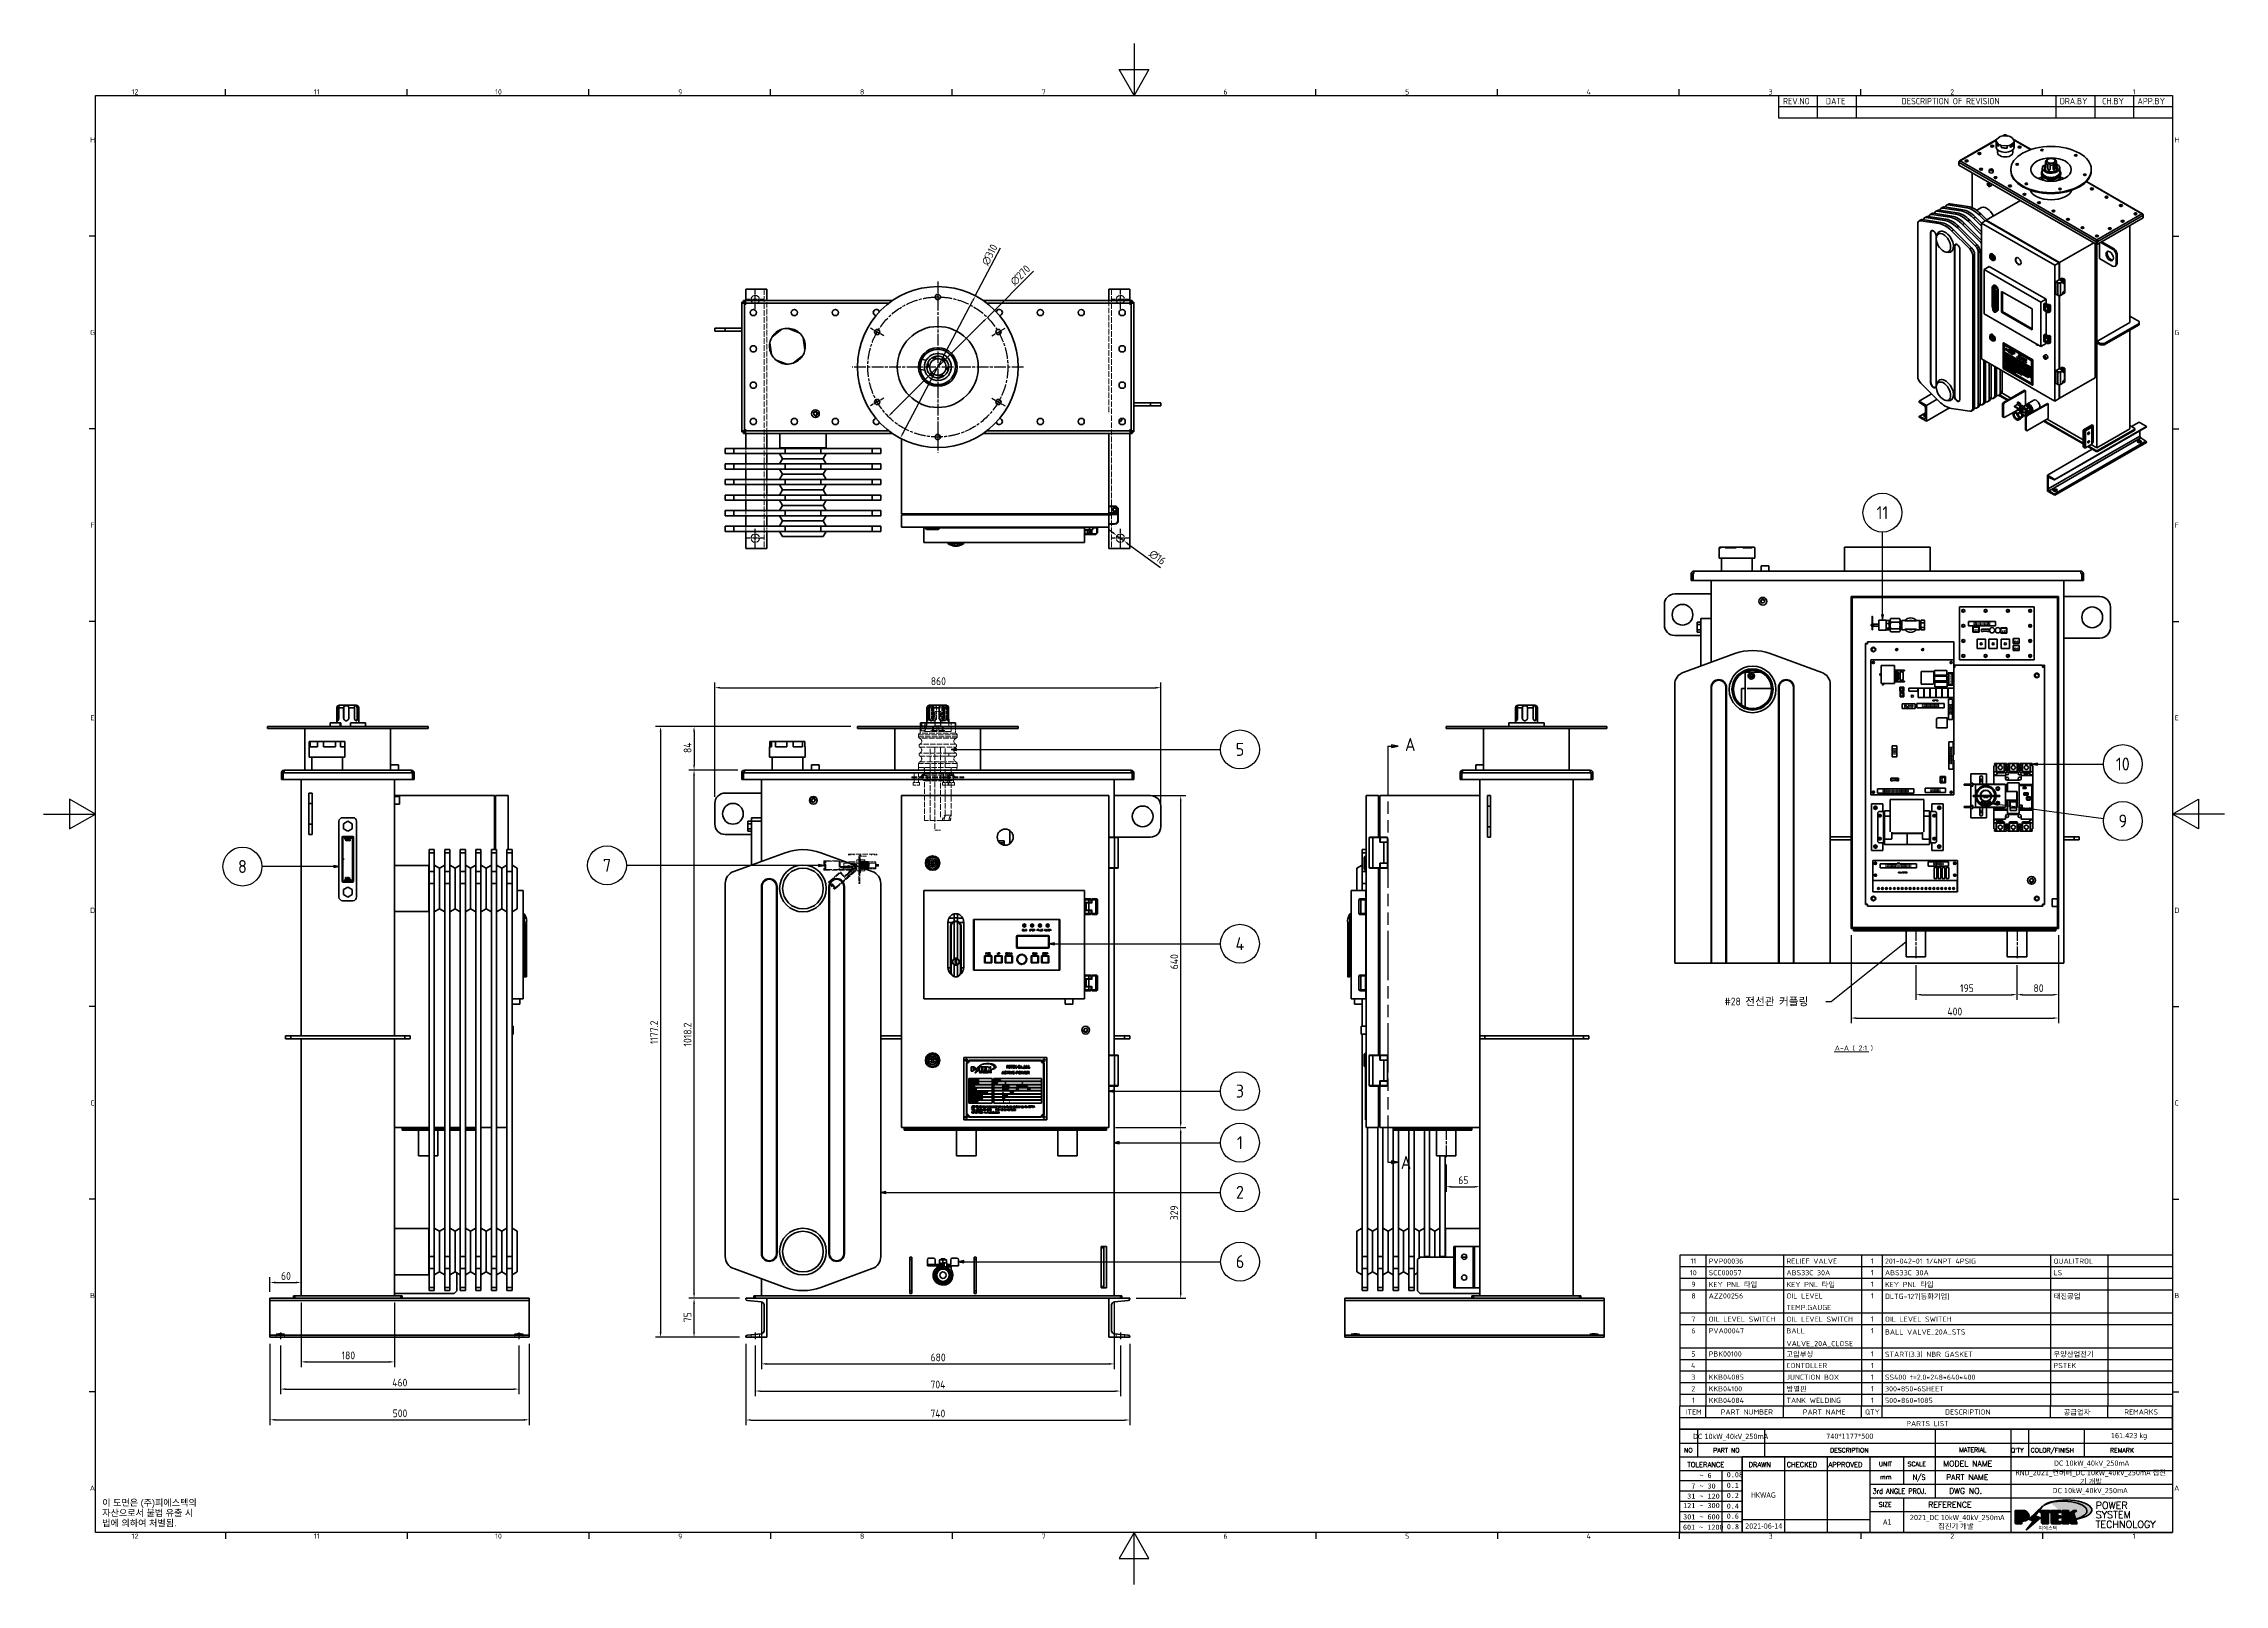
# Model space of a CAD drawing. Header units: millimetres. Extents: x 0 to 4205, y 0 to 2970.
import ezdxf
from ezdxf.enums import TextEntityAlignment as Align

# ---------------------------------------------------------------- set-up
doc = ezdxf.new("R2010")
doc.units = ezdxf.units.MM
doc.header["$LTSCALE"] = 5
for name, pattern in [('CHAIN', [0.3543, 0.2362, -0.0295, 0.0591, -0.0295]), ('DASHED', [0.2067, 0.1654, -0.0413]), ('DOUBLE_DASH_CHAIN', [1.2403, 0.6614, -0.0827, 0.1654, -0.0827, 0.1654, -0.0827])]:
    doc.linetypes.add(name, pattern=pattern)
doc.layers.get('0').update_dxf_attribs({"color": 3, "lineweight": 25})
for name, color, linetype, lineweight in [('가려진 것(ISO)', 2, 'DASHED', 18), ('가려진 좁은 것(ISO)', 2, 'DASHED', 18), ('가시적인 것(ISO)', 3, 'Continuous', 40), ('가시적인 좁은 것(ISO)', 3, 'Continuous', 35), ('경계(ISO)', 7, 'Continuous', 25), ('기호(ISO)', 5, 'Continuous', 25), ('단면선(ISO)', 7, 'CHAIN', 25), ('제목(ISO)', 5, 'Continuous', 50), ('중심 표식(ISO)', 1, 'Continuous', 25), ('중심선(ISO)', 1, 'Continuous', 25), ('치수(ISO)', 2, 'Continuous', 25), ('해치(ISO)', 7, 'Continuous', 18)]:
    doc.layers.add(name, color=color, linetype=linetype, lineweight=lineweight)
doc.styles.add('HAN_291', font='')
doc.styles.add('HAN_370', font='', dxfattribs={"width": 2})
doc.styles.add('ISO Proportiona M2B', font='isocp.shx')
doc.styles.add('RC_284', font='ROMANC.shx')
doc.styles.add('RC_287', font='ROMANC.shx')
doc.styles.add('RC_292', font='ROMANC.shx')
doc.styles.add('ROMANT_294', font='romant.shx')
doc.styles.add('문자 텍스트_PSTEK_POSCO', font='isocp.shx')
doc.styles.add('부품번호텍스트_PSTEK_POSCO', font='isocp.shx')
doc.styles.add('치수 텍스트_PSTEK_POSCO', font='isocp.shx')
doc.styles.add('텍스트 스타일198', font='tahoma.ttf')
doc.styles.add('텍스트 스타일333', font='ROMANC.shx', dxfattribs={"width": 0.8})
doc.styles.add('텍스트 스타일512', font='isocp.shx')
doc.styles.get('HAN_291').set_extended_font_data('GulimChe')
doc.styles.get('HAN_370').set_extended_font_data('GulimChe')
doc.dimstyles.new('치수_PSTEK_POSCO', dxfattribs={"dimscale": 5, "dimtxt": 3, "dimasz": 2, "dimexe": 2, "dimexo": 2.5, "dimgap": 1, "dimtad": 1, "dimrnd": 1e-08, "dimdsep": 46, "dimtxsty": '치수 텍스트_PSTEK_POSCO', "dimcen": 0.09, "dimdle": 10, "dimclrd": 7, "dimclre": 7, "dimclrt": 2, "dimadec": 1, "dimazin": 2, "dimtfac": 1, "dimtmove": 0, "dimatfit": 3, "dimfxl": 0, "dimtolj": 1, "dimlwd": -1, "dimlwe": -1, "dimarcsym": 0})
doc.dimstyles.new('치수_PSTEK_POSCO$7', dxfattribs={"dimscale": 5, "dimtxt": 3, "dimasz": 2, "dimexe": 2, "dimexo": 2.5, "dimgap": 1, "dimtad": 1, "dimrnd": 1e-08, "dimdsep": 46, "dimtxsty": '치수 텍스트_PSTEK_POSCO', "dimcen": 0.09, "dimdle": 10, "dimclrd": 7, "dimclre": 7, "dimclrt": 2, "dimadec": 1, "dimazin": 2, "dimtfac": 1, "dimtmove": 0, "dimatfit": 3, "dimfxl": 0, "dimtolj": 1, "dimlwd": -1, "dimlwe": -1, "dimarcsym": 0})

# ---------------------------------------------------------------- blocks, each defined once
blk = doc.blocks.new('경계 Default Border')
at = {"layer": '경계(ISO)'}
for p, q in [((70.08, 574), (70.08, 576.4)), ((140.17, 574), (140.17, 576.4)), ((210.25, 574), (210.25, 576.4)), ((280.33, 574), (280.33, 576.4)), ((350.42, 574), (350.42, 576.4)), ((490.58, 574), (490.58, 576.4)), ((560.67, 574), (560.67, 576.4)), ((630.75, 574), (630.75, 576.4)), ((700.83, 574), (700.83, 576.4)), ((770.92, 574), (770.92, 576.4)), ((20, 519.75), (17.6, 519.75)), ((821, 519.75), (823.4, 519.75)), ((20, 445.5), (17.6, 445.5)), ((821, 445.5), (823.4, 445.5)), ((20, 371.25), (17.6, 371.25)), ((821, 371.25), (823.4, 371.25)), ((20, 222.75), (17.6, 222.75)), ((821, 222.75), (823.4, 222.75)), ((20, 148.5), (17.6, 148.5)), ((821, 148.5), (823.4, 148.5)), ((20, 74.25), (17.6, 74.25)), ((821, 74.25), (823.4, 74.25)), ((70.08, 20), (70.08, 17.6)), ((140.17, 20), (140.17, 17.6)), ((210.25, 20), (210.25, 17.6)), ((280.33, 20), (280.33, 17.6)), ((350.42, 20), (350.42, 17.6)), ((490.58, 20), (490.58, 17.6)), ((560.67, 20), (560.67, 17.6)), ((630.75, 20), (630.75, 17.6)), ((700.83, 20), (700.83, 17.6)), ((770.92, 20), (770.92, 17.6))]:
    blk.add_line(p, q, dxfattribs=at)
at = {"layer": '경계(ISO)', "flags": 128}
for points in [[(420.5, 594), (420.5, 574), (414.73, 584), (426.27, 584), (420.5, 574)], [(20, 20), (20, 574), (821, 574), (821, 20), (20, 20)], [(0, 297), (20, 297), (10, 302.77), (10, 291.23), (20, 297)], [(841, 297), (821, 297), (831, 302.77), (831, 291.23), (821, 297)], [(420.5, 0), (420.5, 20), (414.73, 10), (426.27, 10), (420.5, 20)]]:
    blk.add_lwpolyline(points, dxfattribs=at)
at = {"layer": '경계(ISO)', "color": 2, "char_height": 2, "attachment_point": 7, "style": '문자 텍스트_PSTEK_POSCO'}
for s, insert in [('12', (33.92, 574.38)), ('11', (104.23, 574.4)), ('10', (174.09, 574.38)), ('9', (244.72, 574.38)), ('8', (314.8, 574.38)), ('7', (384.89, 574.4)), ('6', (454.97, 574.38)), ('5', (525.05, 574.38)), ('4', (595.02, 574.4)), ('3', (665.24, 574.38)), ('2', (735.29, 574.38)), ('1', (805.62, 574.4)), ('H', (17.92, 555.87)), ('H', (821.72, 555.87)), ('G', (17.92, 481.61)), ('G', (821.72, 481.61)), ('F', (18.03, 407.37)), ('F', (821.83, 407.37)), ('E', (18.03, 333.11)), ('E', (821.83, 333.11)), ('D', (17.92, 258.86)), ('D', (821.72, 258.86)), ('C', (18.03, 184.61)), ('C', (821.83, 184.61)), ('B', (17.92, 110.36)), ('B', (821.72, 110.36)), ('A', (17.81, 36.12)), ('A', (821.61, 36.12)), ('12', (33.92, 17.58)), ('11', (104.23, 17.6)), ('10', (174.09, 17.58)), ('9', (244.72, 17.58)), ('8', (314.8, 17.58)), ('7', (384.89, 17.6)), ('6', (454.97, 17.58)), ('5', (525.05, 17.58)), ('4', (595.02, 17.6)), ('3', (665.24, 17.58)), ('2', (735.29, 17.58)), ('1', (805.62, 17.6))]:
    blk.add_mtext(s, dxfattribs=dict(at, insert=insert))
blk = doc.blocks.new('제목 블록 PSTEK')
h = blk.add_hatch(color=1)
edge = h.paths.add_edge_path(flags=0)
edge.add_line((314.22, 19.61), (314.22, 17))
edge.add_line((314.22, 17), (314.35, 17))
edge.add_arc((314.35, 17.65), 0.651, 270, 360)
edge.add_line((315, 17.65), (315, 18.96))
edge.add_arc((314.35, 18.96), 0.651, 0, 90)
edge.add_line((314.35, 19.61), (314.22, 19.61))
edge = h.paths.add_edge_path()
edge.add_arc((314.98, 18.29), 1.97, 270, 450)
edge.add_line((314.98, 20.26), (311.77, 20.26))
edge.add_line((311.77, 20.26), (311.77, 15.34))
edge.add_line((311.77, 15.34), (314.22, 15.34))
edge.add_line((314.22, 15.34), (314.22, 16.32))
edge.add_line((314.22, 16.32), (314.98, 16.32))
h = blk.add_hatch(color=252)
edge = h.paths.add_edge_path()
edge.add_arc((314.98, 18.29), 1.97, 270, 406.82787)
edge.add_arc((315.16, 18.14), 1.97, -90, 53.56098, ccw=False)
edge.add_line((315.16, 16.17), (314.4, 16.17))
edge.add_line((314.4, 16.17), (314.4, 15.19))
edge.add_line((314.4, 15.19), (311.94, 15.19))
edge.add_line((311.94, 15.19), (311.94, 15.34))
edge.add_line((311.94, 15.34), (314.22, 15.34))
edge.add_line((314.22, 15.34), (314.22, 16.32))
edge.add_line((314.22, 16.32), (314.98, 16.32))
h = blk.add_hatch(color=252)
edge = h.paths.add_edge_path()
edge.add_line((314.4, 19.46), (314.53, 19.46))
edge.add_arc((314.53, 18.81), 0.651, 60.41893, 90, ccw=False)
edge.add_arc((314.35, 18.96), 0.651, 39.96992, 90)
edge.add_line((314.35, 19.61), (314.22, 19.61))
edge.add_line((314.22, 19.61), (314.22, 17))
edge.add_line((314.22, 17), (314.35, 17))
edge.add_arc((314.35, 17.65), 0.651, 270, 274.69308)
edge.add_line((314.4, 17), (314.4, 19.46))
for color, points in [(252, [(317.22, 17.06), (322.03, 21.63), (322.28, 21.94), (317.05, 16.98), (318.75, 16.19), (316, 12.72), (316.34, 13), (318.92, 16.27)]), (5, [(321.62, 17.42), (319.53, 18.25), (322.45, 22.02), (317.22, 17.06), (318.92, 16.27), (316.17, 12.8)]), (1, [(324.48, 19.61), (325.24, 19.61), (325.24, 20.26), (321.23, 20.26), (321.23, 19.61), (321.98, 19.61), (321.98, 15.34), (324.48, 15.34)]), (252, [(321.98, 19.61), (321.4, 19.61), (321.4, 19.46), (321.98, 19.46)]), (252, [(324.66, 19.46), (325.42, 19.46), (325.42, 20.11), (325.24, 20.11), (325.24, 19.61), (324.48, 19.61), (324.48, 15.34), (322.16, 15.34), (322.16, 15.19), (324.66, 15.19)]), (1, [(329.23, 20.26), (325.66, 20.26), (325.66, 15.34), (329.36, 15.34), (329.36, 15.99), (328.11, 15.99), (328.11, 17.56), (329.23, 17.56), (329.23, 18.26), (328.11, 18.26), (328.11, 19.61), (329.23, 19.61)]), (252, [(328.29, 19.46), (329.41, 19.46), (329.41, 20.11), (329.23, 20.11), (329.23, 19.61), (328.11, 19.61), (328.11, 18.26), (328.29, 18.26)]), (252, [(328.29, 17.42), (329.41, 17.42), (329.41, 18.11), (329.23, 18.11), (329.23, 17.56), (328.11, 17.56), (328.11, 15.99), (328.29, 15.99)]), (1, [(332.33, 20.26), (329.86, 20.26), (329.86, 15.34), (332.33, 15.34), (332.33, 17.43), (333.07, 15.34), (335.49, 15.34), (334.25, 19.31), (335.44, 20.26), (334.31, 20.26), (332.33, 19)]), (252, [(332.51, 16.93), (332.33, 17.43), (332.33, 15.34), (330.04, 15.34), (330.04, 15.19), (332.51, 15.19)]), (252, [(332.51, 20.11), (332.33, 20.11), (332.33, 19), (332.51, 19.11)]), (252, [(335.62, 20.11), (335.25, 20.11), (334.25, 19.31), (335.49, 15.34), (333.2, 15.34), (333.25, 15.19), (335.66, 15.19), (334.43, 19.16)]), (252, [(329.54, 15.85), (329.36, 15.85), (329.36, 15.34), (325.83, 15.34), (325.83, 15.19), (329.54, 15.19)])]:
    blk.add_hatch(color=color).paths.add_polyline_path(points)
at = {"layer": '해치(ISO)', "true_color": 0x27d1fc}
h = blk.add_hatch(color=140, dxfattribs=at)
edge = h.paths.add_edge_path()
edge.add_ellipse((330.37, 20.16), major_axis=(9.1, 0), ratio=0.40699, start_angle=301.30985, end_angle=507.74369)
edge.add_ellipse((331.53, 20.46), major_axis=(-9.82, 0), ratio=0.39426, start_angle=111.51207, end_angle=334.47025, ccw=False)
edge.add_line((335.14, 16.86), (335.1, 16.99))
at = {"color": 180}
for p, q in [((182.48, 11.79), (182.48, 51.57)), ((182.48, 51.57), (372.48, 51.57)), ((189.27, 51.57), (189.27, 41.01)), ((215.22, 41.01), (215.22, 51.57)), ((280.88, 51.57), (280.88, 41.01)), ((310.09, 51.57), (310.09, 41.01)), ((316.9, 51.57), (316.9, 41.01)), ((338.46, 51.57), (338.46, 41.01)), ((372.48, 51.57), (372.48, 11.79)), ((182.48, 46.29), (372.48, 46.29)), ((182.48, 41.01), (206.45, 41.01)), ((182.48, 35.73), (206.45, 35.73)), ((198.86, 12.03), (198.86, 35.73)), ((206.45, 35.73), (372.48, 35.73)), ((222.94, 11.79), (222.94, 41.01)), ((239.43, 11.79), (239.43, 41.01)), ((255.92, 11.79), (255.92, 41.01)), ((268.69, 41.01), (268.69, 30.45)), ((280.88, 41.01), (280.88, 25.17)), ((310.09, 41.01), (310.09, 11.79)), ((182.48, 31.78), (206.45, 31.78)), ((182.48, 27.83), (206.45, 27.83)), ((255.92, 30.45), (372.48, 30.45)), ((182.48, 23.88), (206.45, 23.88)), ((182.48, 19.93), (206.45, 19.93)), ((255.92, 25.17), (372.48, 25.17)), ((255.92, 19.89), (310.09, 19.89)), ((268.69, 25.17), (268.69, 11.79)), ((182.48, 15.98), (206.45, 15.98)), ((182.48, 11.79), (372.48, 11.79)), ((206.45, 16.74), (255.92, 16.74))]:
    blk.add_line(p, q, dxfattribs=at)
at = {"color": 7, "lineweight": 50}
for p, q in [((206.45, 11.79), (206.45, 41.01)), ((206.45, 41.01), (372.48, 41.01))]:
    blk.add_line(p, q, dxfattribs=at)
at = {"color": 7}
for p, q in [((314.98, 20.26), (311.77, 20.26)), ((311.77, 20.26), (311.77, 15.34)), ((314.98, 20.26), (311.77, 20.26)), ((311.77, 20.26), (311.77, 15.34)), ((314.22, 17), (314.22, 19.61)), ((314.22, 19.61), (314.35, 19.61)), ((314.35, 19.61), (314.22, 19.61)), ((314.22, 19.61), (314.22, 17)), ((314.22, 17), (314.22, 19.61)), ((314.22, 19.61), (314.35, 19.61)), ((314.35, 17), (314.22, 17)), ((314.22, 17), (314.35, 17)), ((314.35, 17), (314.22, 17)), ((314.4, 19.46), (314.53, 19.46)), ((314.4, 17), (314.4, 19.46)), ((315, 18.96), (315, 17.65)), ((315, 18.96), (315, 17.65)), ((316.17, 12.8), (321.62, 17.42)), ((322.28, 21.94), (317.05, 16.98)), ((317.05, 16.98), (318.75, 16.19)), ((322.45, 22.02), (317.22, 17.06)), ((317.22, 17.06), (322.03, 21.63)), ((318.92, 16.27), (317.22, 17.06)), ((317.22, 17.06), (318.92, 16.27)), ((319.53, 18.25), (322.45, 22.02)), ((321.62, 17.42), (319.53, 18.25)), ((325.24, 20.26), (321.23, 20.26)), ((321.23, 20.26), (321.23, 19.61)), ((325.24, 20.26), (321.23, 20.26)), ((321.23, 20.26), (321.23, 19.61)), ((321.23, 19.61), (321.98, 19.61)), ((321.23, 19.61), (321.98, 19.61)), ((321.4, 19.61), (321.4, 19.46)), ((321.98, 19.61), (321.4, 19.61)), ((321.4, 19.46), (321.98, 19.46)), ((321.98, 19.61), (321.98, 15.34)), ((321.98, 19.46), (321.98, 19.61)), ((321.98, 19.61), (321.98, 15.34)), ((322.03, 21.63), (322.28, 21.94)), ((324.48, 19.61), (325.24, 19.61)), ((324.48, 15.34), (324.48, 19.61)), ((325.24, 19.61), (324.48, 19.61)), ((324.48, 19.61), (324.48, 15.34)), ((324.48, 19.61), (325.24, 19.61)), ((324.48, 15.34), (324.48, 19.61)), ((324.66, 19.46), (325.42, 19.46)), ((324.66, 15.19), (324.66, 19.46)), ((325.24, 19.61), (325.24, 20.26)), ((325.24, 19.61), (325.24, 20.26)), ((325.42, 20.11), (325.24, 20.11)), ((325.24, 20.11), (325.24, 19.61)), ((325.42, 19.46), (325.42, 20.11)), ((329.23, 20.26), (325.66, 20.26)), ((325.66, 20.26), (325.66, 15.34)), ((325.66, 20.26), (325.66, 15.34)), ((329.23, 20.26), (325.66, 20.26)), ((328.11, 18.26), (328.11, 19.61)), ((328.11, 19.61), (329.23, 19.61)), ((329.23, 19.61), (328.11, 19.61)), ((328.11, 19.61), (328.11, 18.26)), ((328.11, 18.26), (328.11, 19.61)), ((328.11, 19.61), (329.23, 19.61)), ((329.23, 18.26), (328.11, 18.26)), ((328.11, 18.26), (328.29, 18.26)), ((329.23, 18.26), (328.11, 18.26)), ((328.11, 17.56), (329.23, 17.56)), ((328.11, 15.99), (328.11, 17.56)), ((329.23, 17.56), (328.11, 17.56)), ((328.11, 17.56), (328.11, 15.99)), ((328.11, 17.56), (329.23, 17.56)), ((328.11, 15.99), (328.11, 17.56)), ((328.29, 18.26), (328.29, 19.46)), ((328.29, 19.46), (329.41, 19.46)), ((328.29, 15.99), (328.29, 17.42)), ((328.29, 17.42), (329.41, 17.42)), ((329.23, 19.61), (329.23, 20.26)), ((329.23, 19.61), (329.23, 20.26)), ((329.41, 20.11), (329.23, 20.11)), ((329.23, 20.11), (329.23, 19.61)), ((329.23, 17.56), (329.23, 18.26)), ((329.23, 17.56), (329.23, 18.26)), ((329.41, 18.11), (329.23, 18.11)), ((329.23, 18.11), (329.23, 17.56)), ((329.41, 19.46), (329.41, 20.11)), ((329.41, 17.42), (329.41, 18.11)), ((332.33, 20.26), (329.86, 20.26)), ((329.86, 20.26), (329.86, 15.34)), ((329.86, 20.26), (329.86, 15.34)), ((332.33, 20.26), (329.86, 20.26)), ((334.31, 20.26), (332.33, 19)), ((332.33, 19), (332.33, 20.26)), ((334.31, 20.26), (332.33, 19)), ((332.33, 19), (332.33, 20.26)), ((332.51, 20.11), (332.33, 20.11)), ((332.33, 20.11), (332.33, 19)), ((332.33, 19), (332.51, 19.11)), ((332.33, 17.43), (333.07, 15.34)), ((332.33, 15.34), (332.33, 17.43)), ((332.51, 16.93), (332.33, 17.43)), ((332.33, 17.43), (332.33, 15.34)), ((332.33, 17.43), (333.07, 15.34)), ((332.33, 15.34), (332.33, 17.43)), ((332.51, 19.11), (332.51, 20.11)), ((332.51, 15.19), (332.51, 16.93)), ((334.25, 19.31), (335.44, 20.26)), ((334.25, 19.31), (335.44, 20.26)), ((335.25, 20.11), (334.25, 19.31)), ((335.49, 15.34), (334.25, 19.31)), ((334.25, 19.31), (335.49, 15.34)), ((335.49, 15.34), (334.25, 19.31)), ((335.44, 20.26), (334.31, 20.26)), ((335.44, 20.26), (334.31, 20.26)), ((334.43, 19.16), (335.62, 20.11)), ((335.66, 15.19), (334.43, 19.16)), ((335.62, 20.11), (335.25, 20.11)), ((345.04, 17.5), (344.99, 17.69)), ((311.77, 15.34), (314.22, 15.34)), ((311.77, 15.34), (314.22, 15.34)), ((314.22, 15.34), (311.94, 15.34)), ((311.94, 15.34), (311.94, 15.19)), ((311.94, 15.19), (314.4, 15.19)), ((314.22, 16.32), (314.98, 16.32)), ((314.22, 15.34), (314.22, 16.32)), ((314.98, 16.32), (314.22, 16.32)), ((314.22, 16.32), (314.22, 15.34)), ((314.22, 16.32), (314.98, 16.32)), ((314.22, 15.34), (314.22, 16.32)), ((314.4, 16.17), (315.16, 16.17)), ((314.4, 15.19), (314.4, 16.17)), ((318.75, 16.19), (316, 12.72)), ((316, 12.72), (316.34, 13)), ((318.92, 16.27), (316.17, 12.8)), ((316.34, 13), (318.92, 16.27)), ((321.98, 15.34), (324.48, 15.34)), ((321.98, 15.34), (324.48, 15.34)), ((324.48, 15.34), (322.16, 15.34)), ((322.16, 15.34), (322.16, 15.19)), ((322.16, 15.19), (324.66, 15.19)), ((325.66, 15.34), (329.36, 15.34)), ((325.66, 15.34), (329.36, 15.34)), ((329.36, 15.34), (325.83, 15.34)), ((325.83, 15.34), (325.83, 15.19)), ((325.83, 15.19), (329.54, 15.19)), ((329.36, 15.99), (328.11, 15.99)), ((328.11, 15.99), (328.29, 15.99)), ((329.36, 15.99), (328.11, 15.99)), ((329.36, 15.34), (329.36, 15.99)), ((329.36, 15.34), (329.36, 15.99)), ((329.54, 15.85), (329.36, 15.85)), ((329.36, 15.85), (329.36, 15.34)), ((329.54, 15.19), (329.54, 15.85)), ((329.86, 15.34), (332.33, 15.34)), ((329.86, 15.34), (332.33, 15.34)), ((332.33, 15.34), (330.04, 15.34)), ((330.04, 15.34), (330.04, 15.19)), ((330.04, 15.19), (332.51, 15.19)), ((333.07, 15.34), (335.49, 15.34)), ((333.07, 15.34), (335.49, 15.34)), ((335.49, 15.34), (333.2, 15.34)), ((333.2, 15.34), (333.25, 15.19)), ((333.25, 15.19), (335.66, 15.19))]:
    blk.add_line(p, q, dxfattribs=at)
at = {"color": 1}
for p, q in [((314.98, 20.26), (311.77, 20.26)), ((311.77, 20.26), (311.77, 15.34)), ((314.22, 17), (314.22, 19.61)), ((314.22, 19.61), (314.35, 19.61)), ((314.35, 17), (314.22, 17)), ((315, 18.96), (315, 17.65)), ((325.24, 20.26), (321.23, 20.26)), ((321.23, 20.26), (321.23, 19.61)), ((321.23, 19.61), (321.98, 19.61)), ((321.98, 19.61), (321.98, 15.34)), ((324.48, 19.61), (325.24, 19.61)), ((324.48, 15.34), (324.48, 19.61)), ((325.24, 19.61), (325.24, 20.26)), ((329.23, 20.26), (325.66, 20.26)), ((325.66, 20.26), (325.66, 15.34)), ((328.11, 18.26), (328.11, 19.61)), ((328.11, 19.61), (329.23, 19.61)), ((329.23, 18.26), (328.11, 18.26)), ((328.11, 17.56), (329.23, 17.56)), ((328.11, 15.99), (328.11, 17.56)), ((329.23, 19.61), (329.23, 20.26)), ((329.23, 17.56), (329.23, 18.26)), ((332.33, 20.26), (329.86, 20.26)), ((329.86, 20.26), (329.86, 15.34)), ((334.31, 20.26), (332.33, 19)), ((332.33, 19), (332.33, 20.26)), ((332.33, 17.43), (333.07, 15.34)), ((332.33, 15.34), (332.33, 17.43)), ((334.25, 19.31), (335.44, 20.26)), ((335.49, 15.34), (334.25, 19.31)), ((335.44, 20.26), (334.31, 20.26)), ((311.77, 15.34), (314.22, 15.34)), ((314.22, 16.32), (314.98, 16.32)), ((314.22, 15.34), (314.22, 16.32)), ((321.98, 15.34), (324.48, 15.34)), ((325.66, 15.34), (329.36, 15.34)), ((329.36, 15.99), (328.11, 15.99)), ((329.36, 15.34), (329.36, 15.99)), ((329.86, 15.34), (332.33, 15.34)), ((333.07, 15.34), (335.49, 15.34))]:
    blk.add_line(p, q, dxfattribs=at)
at = {"color": 5}
for p, q in [((316.17, 12.8), (321.62, 17.42)), ((322.45, 22.02), (317.22, 17.06)), ((317.22, 17.06), (318.92, 16.27)), ((319.53, 18.25), (322.45, 22.02)), ((321.62, 17.42), (319.53, 18.25)), ((318.92, 16.27), (316.17, 12.8))]:
    blk.add_line(p, q, dxfattribs=at)
at = {"color": 7}
for centre, radius, start, end in [((314.35, 18.96), 0.651, 0, 90), ((314.35, 18.96), 0.651, 39.96992, 90), ((314.35, 18.96), 0.651, 0, 90), ((314.35, 17.65), 0.651, 270, 0), ((314.35, 17.65), 0.651, 270, 0), ((314.35, 17.65), 0.651, 270, 274.69308), ((314.53, 18.81), 0.651, 60.41893, 90), ((314.98, 18.29), 1.97, 270, 90), ((314.98, 18.29), 1.97, 270, 90), ((314.98, 18.29), 1.97, 270, 46.82787), ((315.16, 18.14), 1.97, 270, 53.56098)]:
    blk.add_arc(centre, radius, start, end, dxfattribs=at)
at = {"color": 1}
for centre, radius, start, end in [((314.35, 18.96), 0.651, 0, 90), ((314.35, 17.65), 0.651, 270, 0), ((314.98, 18.29), 1.97, 270, 90)]:
    blk.add_arc(centre, radius, start, end, dxfattribs=at)
at = {"layer": '제목(ISO)', "lineweight": 18}
blk.add_line((182.48, 35.73), (182.48, 11.79), dxfattribs=at)
at = {"layer": '제목(ISO)'}
for p, q in [((314.98, 20.26), (311.77, 20.26)), ((311.77, 20.26), (311.77, 15.34)), ((314.22, 17), (314.22, 19.61)), ((314.22, 19.61), (314.35, 19.61)), ((314.35, 19.61), (314.22, 19.61)), ((314.22, 19.61), (314.22, 17)), ((314.35, 17), (314.22, 17)), ((314.22, 17), (314.35, 17)), ((314.4, 19.46), (314.53, 19.46)), ((314.4, 17), (314.4, 19.46)), ((315, 18.96), (315, 17.65)), ((316.17, 12.8), (321.62, 17.42)), ((322.28, 21.94), (317.05, 16.98)), ((317.05, 16.98), (318.75, 16.19)), ((322.45, 22.02), (317.22, 17.06)), ((317.22, 17.06), (322.03, 21.63)), ((317.22, 17.06), (318.92, 16.27)), ((318.92, 16.27), (317.22, 17.06)), ((319.53, 18.25), (322.45, 22.02)), ((321.62, 17.42), (319.53, 18.25)), ((325.24, 20.26), (321.23, 20.26)), ((321.23, 20.26), (321.23, 19.61)), ((321.23, 19.61), (321.98, 19.61)), ((321.98, 19.61), (321.4, 19.61)), ((321.4, 19.61), (321.4, 19.46)), ((321.4, 19.46), (321.98, 19.46)), ((321.98, 19.61), (321.98, 15.34)), ((321.98, 19.46), (321.98, 19.61)), ((322.03, 21.63), (322.28, 21.94)), ((324.48, 19.61), (325.24, 19.61)), ((324.48, 15.34), (324.48, 19.61)), ((325.24, 19.61), (324.48, 19.61)), ((324.48, 19.61), (324.48, 15.34)), ((324.66, 19.46), (325.42, 19.46)), ((324.66, 15.19), (324.66, 19.46)), ((325.24, 19.61), (325.24, 20.26)), ((325.42, 20.11), (325.24, 20.11)), ((325.24, 20.11), (325.24, 19.61)), ((325.42, 19.46), (325.42, 20.11)), ((329.23, 20.26), (325.66, 20.26)), ((325.66, 20.26), (325.66, 15.34)), ((328.11, 18.26), (328.11, 19.61)), ((328.11, 19.61), (329.23, 19.61)), ((329.23, 19.61), (328.11, 19.61)), ((328.11, 19.61), (328.11, 18.26)), ((329.23, 18.26), (328.11, 18.26)), ((328.11, 18.26), (328.29, 18.26)), ((328.11, 15.99), (328.11, 17.56)), ((328.11, 17.56), (329.23, 17.56)), ((329.23, 17.56), (328.11, 17.56)), ((328.11, 17.56), (328.11, 15.99)), ((328.29, 19.46), (329.41, 19.46)), ((328.29, 18.26), (328.29, 19.46)), ((328.29, 17.42), (329.41, 17.42)), ((328.29, 15.99), (328.29, 17.42)), ((329.23, 19.61), (329.23, 20.26)), ((329.41, 20.11), (329.23, 20.11)), ((329.23, 20.11), (329.23, 19.61)), ((329.23, 17.56), (329.23, 18.26)), ((329.41, 18.11), (329.23, 18.11)), ((329.23, 18.11), (329.23, 17.56)), ((329.41, 19.46), (329.41, 20.11)), ((329.41, 17.42), (329.41, 18.11)), ((332.33, 20.26), (329.86, 20.26)), ((329.86, 20.26), (329.86, 15.34)), ((334.31, 20.26), (332.33, 19)), ((332.33, 19), (332.33, 20.26)), ((332.51, 20.11), (332.33, 20.11)), ((332.33, 20.11), (332.33, 19)), ((332.33, 19), (332.51, 19.11)), ((332.33, 15.34), (332.33, 17.43)), ((332.33, 17.43), (333.07, 15.34)), ((332.51, 16.93), (332.33, 17.43)), ((332.33, 17.43), (332.33, 15.34)), ((332.51, 19.11), (332.51, 20.11)), ((332.51, 15.19), (332.51, 16.93)), ((334.25, 19.31), (335.44, 20.26)), ((335.25, 20.11), (334.25, 19.31)), ((335.49, 15.34), (334.25, 19.31)), ((334.25, 19.31), (335.49, 15.34)), ((335.44, 20.26), (334.31, 20.26)), ((334.43, 19.16), (335.62, 20.11)), ((335.66, 15.19), (334.43, 19.16)), ((335.62, 20.11), (335.25, 20.11)), ((311.77, 15.34), (314.22, 15.34)), ((314.22, 15.34), (311.94, 15.34)), ((311.94, 15.34), (311.94, 15.19)), ((311.94, 15.19), (314.4, 15.19)), ((314.22, 15.34), (314.22, 16.32)), ((314.22, 16.32), (314.98, 16.32)), ((314.98, 16.32), (314.22, 16.32)), ((314.22, 16.32), (314.22, 15.34)), ((314.4, 15.19), (314.4, 16.17)), ((314.4, 16.17), (315.16, 16.17)), ((318.75, 16.19), (316, 12.72)), ((316, 12.72), (316.34, 13)), ((318.92, 16.27), (316.17, 12.8)), ((316.34, 13), (318.92, 16.27)), ((321.98, 15.34), (324.48, 15.34)), ((324.48, 15.34), (322.16, 15.34)), ((322.16, 15.34), (322.16, 15.19)), ((322.16, 15.19), (324.66, 15.19)), ((325.66, 15.34), (329.36, 15.34)), ((329.36, 15.34), (325.83, 15.34)), ((325.83, 15.34), (325.83, 15.19)), ((325.83, 15.19), (329.54, 15.19)), ((329.36, 15.99), (328.11, 15.99)), ((328.11, 15.99), (328.29, 15.99)), ((329.36, 15.34), (329.36, 15.99)), ((329.54, 15.85), (329.36, 15.85)), ((329.36, 15.85), (329.36, 15.34)), ((329.54, 15.19), (329.54, 15.85)), ((329.86, 15.34), (332.33, 15.34)), ((332.33, 15.34), (330.04, 15.34)), ((330.04, 15.34), (330.04, 15.19)), ((330.04, 15.19), (332.51, 15.19)), ((333.07, 15.34), (335.49, 15.34)), ((335.49, 15.34), (333.2, 15.34)), ((333.2, 15.34), (333.25, 15.19)), ((333.25, 15.19), (335.66, 15.19))]:
    blk.add_line(p, q, dxfattribs=at)
at = {"layer": '제목(ISO)', "color": 4}
blk.add_line((335.14, 16.86), (335.1, 16.99), dxfattribs=at)
at = {"layer": '제목(ISO)'}
for centre, radius, start, end in [((314.35, 18.96), 0.651, 0, 90), ((314.35, 18.96), 0.651, 39.96992, 90), ((314.35, 17.65), 0.651, 270, 0), ((314.35, 17.65), 0.651, 270, 274.69308), ((314.53, 18.81), 0.651, 60.41893, 90), ((314.98, 18.29), 1.97, 46.82787, 90), ((314.98, 18.29), 1.97, 270, 46.82787), ((314.98, 18.29), 1.97, 270, 46.82787), ((315.16, 18.14), 1.97, 270, 53.56098)]:
    blk.add_arc(centre, radius, start, end, dxfattribs=at)
at = {"layer": '제목(ISO)', "color": 4}
for centre, major_axis, ratio, start_param, end_param in [((331.53, 20.46), (9.82, 0), 0.39426, 5.087845, 8.9792), ((330.37, 20.16), (9.1, 0), 0.40699, 5.258849, 8.861799)]:
    blk.add_ellipse(centre, major_axis=major_axis, ratio=ratio, start_param=start_param, end_param=end_param, dxfattribs=at)
at = {"color": 2}
for s, height, style, p in [('NO', 1.742, 'RC_284', (184.14, 42.62)), ('PART NO', 1.742, 'RC_284', (195.34, 42.62)), ('DESCRIPTION', 1.7424, 'RC_284', (240.4, 42.62)), ("Q'TY", 1.742, 'RC_284', (310.14, 42.62)), ('COLOR/FINISH', 1.7424, 'RC_284', (317.77, 42.62)), ('REMARK', 1.742, 'RC_284', (348.35, 42.62)), (' TOLERANCE', 1.9, 'RC_287', (184.09, 37.01)), ('    ~ 6', 2, 'HAN_291', (183.77, 32.82)), ('0.08', 2, 'HAN_291', (200.55, 33.1)), ('DRAWN', 1.9, 'RC_287', (208.98, 37.01)), ('CHECKED', 1.9, 'RC_287', (223.69, 37.01)), ('APPROVED', 1.9, 'RC_287', (239.78, 37.01)), ('UNIT', 1.742, 'RC_284', (259.17, 37.34)), ('SCALE', 1.742, 'RC_284', (270.29, 37.34)), ('MODEL NAME', 2.178, 'RC_292', (284.1, 37.25)), ('PART NAME', 2.178, 'RC_292', (285.14, 32.03)), (' 31 ~ 120', 2, 'HAN_291', (183.77, 24.83)), ('  7 ~ 30', 2, 'HAN_291', (183.77, 28.71)), ('0.1', 2, 'HAN_291', (200.55, 28.99)), ('0.2', 2, 'HAN_291', (200.55, 25.11)), ('mm', 1.742, 'RC_284', (259.65, 32.35)), (' DWG NO.', 2.178, 'RC_292', (284.81, 26.75)), ('301 ~ 600', 2, 'HAN_291', (183.77, 16.83)), ('121 ~ 300', 2, 'HAN_291', (183.77, 21.21)), ('0.4', 2, 'HAN_291', (200.55, 21)), ('0.6', 2, 'HAN_291', (200.55, 17.12)), ('SIZE', 1.742, 'RC_284', (259.17, 21.69)), ('REFERENCE', 2.178, 'RC_292', (278.27, 21.43)), ('601 ~ 1200', 2, 'HAN_291', (183.68, 12.85)), ('0.8', 2, 'HAN_291', (200.61, 13.06))]:
    blk.add_text(s, height=height, dxfattribs=dict(at, style=style)).set_placement(p)
at = {"color": 2, "style": 'RC_284'}
blk.add_text('MATERIAL', height=1.742, dxfattribs=at).set_placement((295.48, 43.65), align=Align.MIDDLE_CENTER)
at = {"color": 7, "style": '텍스트 스타일333', "width": 0.8}
blk.add_text('N/S', height=2, dxfattribs=at).set_placement((274.78, 33.09), align=Align.MIDDLE_CENTER)
at = {"color": 2, "style": '텍스트 스타일333', "width": 0.8}
blk.add_text('3rd ANGLE PROJ.', height=2, dxfattribs=at).set_placement((256.84, 26.76))
at = {"color": 7, "style": 'ROMANT_294'}
for s, p in [('POWER', (342.83, 20.97)), ('SYSTEM', (342.83, 17.33)), ('TECHNOLOGY', (342.83, 13.57))]:
    blk.add_text(s, height=2.7, dxfattribs=at).set_placement(p)
at = {"color": 7, "insert": (320.85, 14.21), "char_height": 1.4, "attachment_point": 1, "line_spacing_factor": 0.332, "style": 'HAN_370'}
blk.add_mtext('\\fHY견고딕|b0|i0;\\H1.4000;피에스텍', dxfattribs=at)
at = {"layer": '제목(ISO)', "color": 7, "style": '텍스트 스타일198'}
for tag, p in [('부품_번호_001', (187.55, 47.84)), ('설명_001', (238.94, 47.92)), ('질량\\P3;_001', (348.71, 48.16)), ('제목_001', (311.87, 33.86)), ('1._MODEL_NAME_001', (326.77, 37.52)), ('설계자_001', (209.94, 25.23)), ('부품_번호_001', (326.21, 26.96)), ('제목_002', (336.77, 30.43)), ('시트_크기_001', (260.84, 14.83)), ('프로젝트_001', (271.2, 16.57)), ('작성_날짜_001', (207.65, 13.27)), ('프로젝트_002', (282.08, 13.15))]:
    blk.add_attdef(tag, p, '', height=2, dxfattribs=at)
for tag, p in [('재질', (295.48, 48.93)), ("3._Q'TY", (313.5, 48.93)), ('4._COLOR', (327.68, 48.93)), ('점검자', (231.18, 26.23)), ('엔지니어링_승인자', (247.67, 26.23)), ('점검_날짜', (231.18, 14.27)), ('엔지니어링_승인_날짜', (247.67, 14.27))]:
    blk.add_attdef(tag, text='', height=2, dxfattribs=at).set_placement(p, align=Align.MIDDLE_CENTER)
blk = doc.blocks.new('2dTransSection0')
at = {"layer": '단면선(ISO)', "linetype": 'DOUBLE_DASH_CHAIN', "ltscale": 5.738652}
blk.add_line((518.33, 323.11), (518.33, 162.78), dxfattribs=at)
at = {"layer": '단면선(ISO)', "linetype": 'Continuous'}
for p, q in [((518.33, 323.11), (518.33, 319.36)), ((518.33, 323.11), (519.83, 323.11)), ((522.33, 323.11), (519.83, 323.61)), ((519.83, 323.61), (519.83, 322.61)), ((519.83, 323.11), (522.33, 323.11)), ((519.83, 322.61), (522.33, 323.11)), ((518.33, 166.52), (518.33, 162.78)), ((518.33, 162.78), (519.83, 162.78)), ((522.33, 162.78), (519.83, 163.28)), ((519.83, 163.28), (519.83, 162.28)), ((519.83, 162.78), (522.33, 162.78)), ((519.83, 162.28), (522.33, 162.78))]:
    blk.add_line(p, q, dxfattribs=at)
at = {"layer": '단면선(ISO)', "linetype": 'Continuous', "flags": 128}
for points in [[(519.83, 322.61), (522.33, 323.11), (519.83, 323.61), (519.83, 322.61)], [(519.83, 162.28), (522.33, 162.78), (519.83, 163.28), (519.83, 162.28)]]:
    blk.add_lwpolyline(points, dxfattribs=at)
at = {"layer": '단면선(ISO)'}
for points in [[(519.83, 322.61), (522.33, 323.11), (519.83, 323.61), (519.83, 322.61)], [(519.83, 162.28), (522.33, 162.78), (519.83, 163.28), (519.83, 162.28)]]:
    blk.add_solid(points, dxfattribs=at)
at = {"layer": '단면선(ISO)', "char_height": 5, "attachment_point": 7, "style": '부품번호텍스트_PSTEK_POSCO'}
for insert in [(525.01, 321.29), (523.39, 160.14)]:
    blk.add_mtext('A', dxfattribs=dict(at, insert=insert))
blk = doc.blocks.new('*D22')
at = {"layer": 'Defpoints', "color": 0, "transparency": 16777216}
for p in [(496.5, 555.9), (676.5, 555.9), (676.5, 428.9)]:
    blk.add_point(p, dxfattribs=at)
at = {"layer": '치수(ISO)', "color": 7, "transparency": 16777216}
for p, q in [((496.5, 543.4), (496.5, 418.9)), ((676.5, 543.4), (676.5, 418.9)), ((506.5, 428.9), (666.5, 428.9))]:
    blk.add_line(p, q, dxfattribs=at)
for points in [[(506.5, 430.5), (506.5, 427.2), (496.5, 428.9)], [(666.5, 430.5), (666.5, 427.2), (676.5, 428.9)]]:
    blk.add_solid(points, dxfattribs=at)
at = {"layer": '치수(ISO)', "color": 2, "transparency": 16777216, "insert": (574.5, 441.4), "char_height": 15, "attachment_point": 4, "style": '치수 텍스트_PSTEK_POSCO'}
blk.add_mtext('\\A1;180', dxfattribs=at)
blk = doc.blocks.new('*D23')
at = {"layer": 'Defpoints', "color": 0, "transparency": 16777216}
for p in [(456.5, 472.7), (916.5, 472.7), (916.5, 376.4)]:
    blk.add_point(p, dxfattribs=at)
at = {"layer": '치수(ISO)', "color": 7, "transparency": 16777216}
for p, q in [((456.5, 460.2), (456.5, 366.4)), ((916.5, 460.2), (916.5, 366.4)), ((466.5, 376.4), (906.5, 376.4))]:
    blk.add_line(p, q, dxfattribs=at)
for points in [[(466.5, 378.1), (466.5, 374.8), (456.5, 376.4)], [(906.5, 378.1), (906.5, 374.8), (916.5, 376.4)]]:
    blk.add_solid(points, dxfattribs=at)
at = {"layer": '치수(ISO)', "color": 2, "transparency": 16777216, "insert": (672.3, 388.9), "char_height": 15, "attachment_point": 4, "style": '치수 텍스트_PSTEK_POSCO'}
blk.add_mtext('\\A1;460', dxfattribs=at)
blk = doc.blocks.new('*D24')
at = {"layer": 'Defpoints', "color": 0, "transparency": 16777216}
for p in [(436.5, 476.4), (936.5, 476.4), (936.5, 317.2)]:
    blk.add_point(p, dxfattribs=at)
at = {"layer": '치수(ISO)', "color": 7, "transparency": 16777216}
for p, q in [((436.5, 463.9), (436.5, 307.2)), ((936.5, 463.9), (936.5, 307.2)), ((446.5, 317.2), (926.5, 317.2))]:
    blk.add_line(p, q, dxfattribs=at)
for points in [[(446.5, 318.9), (446.5, 315.6), (436.5, 317.2)], [(926.5, 318.9), (926.5, 315.6), (936.5, 317.2)]]:
    blk.add_solid(points, dxfattribs=at)
at = {"layer": '치수(ISO)', "color": 2, "transparency": 16777216, "insert": (673, 329.7), "char_height": 15, "attachment_point": 4, "style": '치수 텍스트_PSTEK_POSCO'}
blk.add_mtext('\\A1;500', dxfattribs=at)
blk = doc.blocks.new('*D25')
at = {"layer": 'Defpoints', "color": 0, "transparency": 16777216}
for p in [(1372.2, 472.7), (2076.2, 472.7), (2076.2, 372.7)]:
    blk.add_point(p, dxfattribs=at)
at = {"layer": '치수(ISO)', "color": 7, "transparency": 16777216}
for p, q in [((1372.2, 460.2), (1372.2, 362.7)), ((2076.2, 460.2), (2076.2, 362.7)), ((1382.2, 372.7), (2066.2, 372.7))]:
    blk.add_line(p, q, dxfattribs=at)
for points in [[(1382.2, 374.3), (1382.2, 371), (1372.2, 372.7)], [(2066.2, 374.3), (2066.2, 371), (2076.2, 372.7)]]:
    blk.add_solid(points, dxfattribs=at)
at = {"layer": '치수(ISO)', "color": 2, "transparency": 16777216, "insert": (1710, 385.2), "char_height": 15, "attachment_point": 4, "style": '치수 텍스트_PSTEK_POSCO'}
blk.add_mtext('\\A1;704', dxfattribs=at)
blk = doc.blocks.new('*D26')
at = {"layer": 'Defpoints', "color": 0, "transparency": 16777216}
for p in [(1354.2, 476.4), (2094.2, 476.4), (2094.2, 316.8)]:
    blk.add_point(p, dxfattribs=at)
at = {"layer": '치수(ISO)', "color": 7, "transparency": 16777216}
for p, q in [((1354.2, 463.9), (1354.2, 306.8)), ((2094.2, 463.9), (2094.2, 306.8)), ((1364.2, 316.8), (2084.2, 316.8))]:
    blk.add_line(p, q, dxfattribs=at)
for points in [[(1364.2, 318.5), (1364.2, 315.2), (1354.2, 316.8)], [(2084.2, 318.5), (2084.2, 315.2), (2094.2, 316.8)]]:
    blk.add_solid(points, dxfattribs=at)
at = {"layer": '치수(ISO)', "color": 2, "transparency": 16777216, "insert": (1709.9, 329.3), "char_height": 15, "attachment_point": 4, "style": '치수 텍스트_PSTEK_POSCO'}
blk.add_mtext('\\A1;740', dxfattribs=at)
blk = doc.blocks.new('*D27')
at = {"layer": 'Defpoints', "color": 0, "transparency": 16777216}
for p in [(1254.2, 551.4), (1354.2, 551.4), (1354.2, 476.4)]:
    blk.add_point(p, dxfattribs=at)
at = {"layer": '치수(ISO)', "color": 7, "transparency": 16777216}
for p, q in [((1341.7, 551.4), (1244.2, 551.4)), ((1254.2, 486.4), (1254.2, 541.4)), ((1341.7, 476.4), (1244.2, 476.4))]:
    blk.add_line(p, q, dxfattribs=at)
for points in [[(1252.5, 541.4), (1255.9, 541.4), (1254.2, 551.4)], [(1252.5, 486.4), (1255.9, 486.4), (1254.2, 476.4)]]:
    blk.add_solid(points, dxfattribs=at)
at = {"layer": '치수(ISO)', "color": 2, "transparency": 16777216, "insert": (1241.7, 505.4), "char_height": 15, "attachment_point": 4, "rotation": 90, "style": '치수 텍스트_PSTEK_POSCO'}
blk.add_mtext('\\A1;75', dxfattribs=at)
blk = doc.blocks.new('*D28')
at = {"layer": 'Defpoints', "color": 0, "transparency": 16777216}
for p in [(1254.2, 1569.6), (1351.2, 1569.6), (1354.2, 551.4)]:
    blk.add_point(p, dxfattribs=at)
at = {"layer": '치수(ISO)', "color": 7, "transparency": 16777216}
for p, q in [((1338.7, 1569.6), (1244.2, 1569.6)), ((1254.2, 561.4), (1254.2, 1559.6)), ((1341.7, 551.4), (1244.2, 551.4))]:
    blk.add_line(p, q, dxfattribs=at)
for points in [[(1252.5, 1559.6), (1255.9, 1559.6), (1254.2, 1569.6)], [(1252.5, 561.4), (1255.9, 561.4), (1254.2, 551.4)]]:
    blk.add_solid(points, dxfattribs=at)
at = {"layer": '치수(ISO)', "color": 2, "transparency": 16777216, "insert": (1241.7, 1036.8), "char_height": 15, "attachment_point": 4, "rotation": 90, "style": '치수 텍스트_PSTEK_POSCO'}
blk.add_mtext('\\A1;1018.2', dxfattribs=at)
blk = doc.blocks.new('*D29')
at = {"layer": 'Defpoints', "color": 0, "transparency": 16777216}
for p in [(1569.2, 1653.6), (1254.2, 1569.6), (1351.2, 1569.6)]:
    blk.add_point(p, dxfattribs=at)
at = {"layer": '치수(ISO)', "color": 7, "transparency": 16777216}
for p, q in [((1556.7, 1653.6), (1244.2, 1653.6)), ((1254.2, 1643.6), (1254.2, 1579.6)), ((1338.7, 1569.6), (1244.2, 1569.6))]:
    blk.add_line(p, q, dxfattribs=at)
for points in [[(1252.5, 1643.6), (1255.9, 1643.6), (1254.2, 1653.6)], [(1252.5, 1579.6), (1255.9, 1579.6), (1254.2, 1569.6)]]:
    blk.add_solid(points, dxfattribs=at)
at = {"layer": '치수(ISO)', "color": 2, "transparency": 16777216, "insert": (1241.7, 1602.6), "char_height": 15, "attachment_point": 4, "rotation": 90, "style": '치수 텍스트_PSTEK_POSCO'}
blk.add_mtext('\\A1;84', dxfattribs=at)
blk = doc.blocks.new('*D30')
at = {"layer": 'Defpoints', "color": 0, "transparency": 16777216}
for p in [(1569.2, 1653.6), (1189.7, 476.4), (1354.2, 476.4)]:
    blk.add_point(p, dxfattribs=at)
at = {"layer": '치수(ISO)', "color": 7, "transparency": 16777216}
for p, q in [((1556.7, 1653.6), (1179.7, 1653.6)), ((1189.7, 1643.6), (1189.7, 486.4)), ((1341.7, 476.4), (1179.7, 476.4))]:
    blk.add_line(p, q, dxfattribs=at)
for points in [[(1188, 1643.6), (1191.4, 1643.6), (1189.7, 1653.6)], [(1188, 486.4), (1191.4, 486.4), (1189.7, 476.4)]]:
    blk.add_solid(points, dxfattribs=at)
at = {"layer": '치수(ISO)', "color": 2, "transparency": 16777216, "insert": (1177.2, 1041.3), "char_height": 15, "attachment_point": 4, "rotation": 90, "style": '치수 텍스트_PSTEK_POSCO'}
blk.add_mtext('\\A1;1177.2', dxfattribs=at)
blk = doc.blocks.new('*D31')
at = {"layer": 'Defpoints', "color": 0, "transparency": 16777216}
for p in [(2154.2, 1728.5), (1294.2, 1505.4), (2154.2, 1460.4)]:
    blk.add_point(p, dxfattribs=at)
at = {"layer": '치수(ISO)', "color": 7, "transparency": 16777216}
for p, q in [((1294.2, 1517.9), (1294.2, 1738.5)), ((1304.2, 1728.5), (2144.2, 1728.5)), ((2154.2, 1472.9), (2154.2, 1738.5))]:
    blk.add_line(p, q, dxfattribs=at)
for points in [[(1304.2, 1730.2), (1304.2, 1726.8), (1294.2, 1728.5)], [(2144.2, 1730.2), (2144.2, 1726.8), (2154.2, 1728.5)]]:
    blk.add_solid(points, dxfattribs=at)
at = {"layer": '치수(ISO)', "color": 2, "transparency": 16777216, "insert": (1710.7, 1741), "char_height": 15, "attachment_point": 4, "style": '치수 텍스트_PSTEK_POSCO'}
blk.add_mtext('\\A1;860', dxfattribs=at)
blk = doc.blocks.new('*D32')
at = {"layer": 'Defpoints', "color": 0, "transparency": 16777216}
for p in [(3610.1, 1205.8), (3805.1, 1205.8), (3805.1, 1136.7)]:
    blk.add_point(p, dxfattribs=at)
at = {"layer": '치수(ISO)', "color": 7, "transparency": 16777216}
for p, q in [((3610.1, 1193.3), (3610.1, 1126.7)), ((3805.1, 1193.3), (3805.1, 1126.7)), ((3620.1, 1136.7), (3795.1, 1136.7))]:
    blk.add_line(p, q, dxfattribs=at)
for points in [[(3620.1, 1138.4), (3620.1, 1135.1), (3610.1, 1136.7)], [(3795.1, 1138.4), (3795.1, 1135.1), (3805.1, 1136.7)]]:
    blk.add_solid(points, dxfattribs=at)
at = {"layer": '치수(ISO)', "color": 2, "transparency": 16777216, "insert": (3695.3, 1149.2), "char_height": 15, "attachment_point": 4, "style": '치수 텍스트_PSTEK_POSCO'}
blk.add_mtext('\\A1;195', dxfattribs=at)
blk = doc.blocks.new('*D33')
at = {"layer": 'Defpoints', "color": 0, "transparency": 16777216}
for p in [(3885.1, 1264.1), (3805.1, 1205.8), (3885.1, 1136.7)]:
    blk.add_point(p, dxfattribs=at)
at = {"layer": '치수(ISO)', "color": 7, "transparency": 16777216}
for p, q in [((3885.1, 1251.6), (3885.1, 1126.7)), ((3805.1, 1193.3), (3805.1, 1126.7)), ((3815.1, 1136.7), (3875.1, 1136.7))]:
    blk.add_line(p, q, dxfattribs=at)
for points in [[(3815.1, 1138.4), (3815.1, 1135.1), (3805.1, 1136.7)], [(3875.1, 1138.4), (3875.1, 1135.1), (3885.1, 1136.7)]]:
    blk.add_solid(points, dxfattribs=at)
at = {"layer": '치수(ISO)', "color": 2, "transparency": 16777216, "insert": (3836.9, 1149.2), "char_height": 15, "attachment_point": 4, "style": '치수 텍스트_PSTEK_POSCO'}
blk.add_mtext('\\A1;80', dxfattribs=at)
blk = doc.blocks.new('*D34')
at = {"layer": 'Defpoints', "color": 0, "transparency": 16777216}
for p in [(2704.2, 822.1), (2769.2, 766.5), (2769.2, 766.5)]:
    blk.add_point(p, dxfattribs=at)
at = {"layer": '치수(ISO)', "color": 7, "transparency": 16777216}
for p, q in [((2704.2, 809.6), (2704.2, 756.5)), ((2714.2, 766.5), (2759.2, 766.5))]:
    blk.add_line(p, q, dxfattribs=at)
for points in [[(2714.2, 768.2), (2714.2, 764.9), (2704.2, 766.5)], [(2759.2, 768.2), (2759.2, 764.9), (2769.2, 766.5)]]:
    blk.add_solid(points, dxfattribs=at)
at = {"layer": '치수(ISO)', "color": 2, "transparency": 16777216, "insert": (2727.7, 779), "char_height": 15, "attachment_point": 4, "style": '치수 텍스트_PSTEK_POSCO'}
blk.add_mtext('\\A1;65', dxfattribs=at)
blk = doc.blocks.new('*D35')
at = {"layer": 'Defpoints', "color": 0, "transparency": 16777216}
for p in [(436.5, 551.4), (496.5, 581.9), (496.5, 581.9)]:
    blk.add_point(p, dxfattribs=at)
at = {"layer": '치수(ISO)', "color": 7, "transparency": 16777216}
for p, q in [((436.5, 563.9), (436.5, 591.9)), ((446.5, 581.9), (486.5, 581.9))]:
    blk.add_line(p, q, dxfattribs=at)
for points in [[(446.5, 583.6), (446.5, 580.3), (436.5, 581.9)], [(486.5, 583.6), (486.5, 580.3), (496.5, 581.9)]]:
    blk.add_solid(points, dxfattribs=at)
at = {"layer": '치수(ISO)', "color": 2, "transparency": 16777216, "insert": (457.8, 594.4), "char_height": 15, "attachment_point": 4, "style": '치수 텍스트_PSTEK_POSCO'}
blk.add_mtext('\\A1;60', dxfattribs=at)
blk = doc.blocks.new('*D36')
at = {"layer": 'Defpoints', "color": 0, "transparency": 16777216}
for p in [(2054.2, 880.4), (2192.6, 880.4), (2094.2, 551.4)]:
    blk.add_point(p, dxfattribs=at)
at = {"layer": '치수(ISO)', "color": 7, "transparency": 16777216}
for p, q in [((2066.7, 880.4), (2202.6, 880.4)), ((2192.6, 561.4), (2192.6, 870.4)), ((2106.7, 551.4), (2202.6, 551.4))]:
    blk.add_line(p, q, dxfattribs=at)
for points in [[(2190.9, 870.4), (2194.3, 870.4), (2192.6, 880.4)], [(2190.9, 561.4), (2194.3, 561.4), (2192.6, 551.4)]]:
    blk.add_solid(points, dxfattribs=at)
at = {"layer": '치수(ISO)', "color": 2, "transparency": 16777216, "insert": (2180.1, 701.9), "char_height": 15, "attachment_point": 4, "rotation": 90, "style": '치수 텍스트_PSTEK_POSCO'}
blk.add_mtext('\\A1;329', dxfattribs=at)
blk = doc.blocks.new('*D37')
at = {"layer": 'Defpoints', "color": 0, "transparency": 16777216}
for p in [(2054.2, 1520.4), (2192.6, 1520.4), (2054.2, 880.4)]:
    blk.add_point(p, dxfattribs=at)
at = {"layer": '치수(ISO)', "color": 7, "transparency": 16777216}
for p, q in [((2066.7, 1520.4), (2202.6, 1520.4)), ((2192.6, 890.4), (2192.6, 1510.4)), ((2066.7, 880.4), (2202.6, 880.4))]:
    blk.add_line(p, q, dxfattribs=at)
for points in [[(2190.9, 1510.4), (2194.3, 1510.4), (2192.6, 1520.4)], [(2190.9, 890.4), (2194.3, 890.4), (2192.6, 880.4)]]:
    blk.add_solid(points, dxfattribs=at)
at = {"layer": '치수(ISO)', "color": 2, "transparency": 16777216, "insert": (2180.1, 1185.7), "char_height": 15, "attachment_point": 4, "rotation": 90, "style": '치수 텍스트_PSTEK_POSCO'}
blk.add_mtext('\\A1;640', dxfattribs=at)
blk = doc.blocks.new('*D38')
at = {"layer": 'Defpoints', "color": 0, "transparency": 16777216}
for p in [(3485.1, 1264.1), (3885.1, 1264.1), (3885.1, 1091.7)]:
    blk.add_point(p, dxfattribs=at)
at = {"layer": '치수(ISO)', "color": 7, "transparency": 16777216}
for p, q in [((3485.1, 1251.6), (3485.1, 1081.7)), ((3885.1, 1251.6), (3885.1, 1081.7)), ((3495.1, 1091.7), (3875.1, 1091.7))]:
    blk.add_line(p, q, dxfattribs=at)
for points in [[(3495.1, 1093.3), (3495.1, 1090), (3485.1, 1091.7)], [(3875.1, 1093.3), (3875.1, 1090), (3885.1, 1091.7)]]:
    blk.add_solid(points, dxfattribs=at)
at = {"layer": '치수(ISO)', "color": 2, "transparency": 16777216, "insert": (3670.9, 1104.2), "char_height": 15, "attachment_point": 4, "style": '치수 텍스트_PSTEK_POSCO'}
blk.add_mtext('\\A1;400', dxfattribs=at)
blk = doc.blocks.new('*D39')
at = {"layer": 'Defpoints', "color": 0, "transparency": 16777216}
for p in [(1819.7, 2442.1), (1628.7, 2251.2)]:
    blk.add_point(p, dxfattribs=at)
at = {"layer": '치수(ISO)', "color": 7, "transparency": 16777216}
for p, q in [((1819.7, 2442.1), (1908.7, 2531.1)), ((1635.8, 2258.3), (1812.6, 2435))]:
    blk.add_line(p, q, dxfattribs=at)
for points in [[(1811.4, 2436.2), (1813.8, 2433.9), (1819.7, 2442.1)], [(1634.6, 2259.4), (1637, 2257.1), (1628.7, 2251.2)]]:
    blk.add_solid(points, dxfattribs=at)
at = {"layer": '치수(ISO)', "color": 2, "transparency": 16777216, "insert": (1867.6, 2507.8), "char_height": 15, "attachment_point": 4, "rotation": 45, "style": '치수 텍스트_PSTEK_POSCO'}
blk.add_mtext('\\A1;∅270', dxfattribs=at)
blk = doc.blocks.new('*D40')
at = {"layer": 'Defpoints', "color": 0, "transparency": 16777216}
for p in [(1796.5, 2483.7), (1651.9, 2209.6)]:
    blk.add_point(p, dxfattribs=at)
at = {"layer": '치수(ISO)', "color": 7, "transparency": 16777216}
for p, q in [((1796.5, 2483.7), (1845.3, 2576.1)), ((1656.5, 2218.4), (1791.9, 2474.9))]:
    blk.add_line(p, q, dxfattribs=at)
for points in [[(1790.4, 2475.7), (1793.3, 2474.1), (1796.5, 2483.7)], [(1655.1, 2219.2), (1658, 2217.6), (1651.9, 2209.6)]]:
    blk.add_solid(points, dxfattribs=at)
at = {"layer": '치수(ISO)', "color": 2, "transparency": 16777216, "insert": (1814.4, 2544.4), "char_height": 15, "attachment_point": 4, "rotation": 62.1853, "style": '치수 텍스트_PSTEK_POSCO'}
blk.add_mtext('\\A1;∅310', dxfattribs=at)
blk = doc.blocks.new('*D41')
at = {"layer": 'Defpoints', "color": 0, "transparency": 16777216}
for p in [(2069.7, 2021.4), (2082.7, 2011.9)]:
    blk.add_point(p, dxfattribs=at)
at = {"layer": '치수(ISO)', "color": 7, "transparency": 16777216}
for p, q in [((2061.7, 2027.3), (2053.6, 2033.2)), ((2069.7, 2021.4), (2082.7, 2011.9)), ((2090.7, 2006), (2153.5, 1960))]:
    blk.add_line(p, q, dxfattribs=at)
for points in [[(2062.7, 2028.6), (2060.7, 2025.9), (2069.7, 2021.4)], [(2091.7, 2007.4), (2089.7, 2004.7), (2082.7, 2011.9)]]:
    blk.add_solid(points, dxfattribs=at)
at = {"layer": '치수(ISO)', "color": 2, "transparency": 16777216, "insert": (2134.5, 1989.4), "char_height": 15, "attachment_point": 4, "rotation": 323.79, "style": '치수 텍스트_PSTEK_POSCO'}
blk.add_mtext('\\A1;∅16', dxfattribs=at)
blk = doc.blocks.new('*D42')
at = {"layer": 'Defpoints', "color": 0, "transparency": 16777216}
for p in [(1384.2, 555.9), (2064.2, 555.9), (2064.2, 425)]:
    blk.add_point(p, dxfattribs=at)
at = {"layer": '치수(ISO)', "color": 7, "transparency": 16777216}
for p, q in [((1384.2, 543.4), (1384.2, 415)), ((2064.2, 543.4), (2064.2, 415)), ((1394.2, 425), (2054.2, 425))]:
    blk.add_line(p, q, dxfattribs=at)
for points in [[(1394.2, 426.7), (1394.2, 423.3), (1384.2, 425)], [(2054.2, 426.7), (2054.2, 423.3), (2064.2, 425)]]:
    blk.add_solid(points, dxfattribs=at)
at = {"layer": '치수(ISO)', "color": 2, "transparency": 16777216, "insert": (1710.2, 437.5), "char_height": 15, "attachment_point": 4, "style": '치수 텍스트_PSTEK_POSCO'}
blk.add_mtext('\\A1;680', dxfattribs=at)

msp = doc.modelspace()

# ---------------------------------------------------------------- hatches: boundary and pattern name
at = {"layer": '해치(ISO)'}
h = msp.add_hatch(dxfattribs=at)
h.set_pattern_fill('ANSI31', color=256, scale=127, angle=90.0002105, style=0)
h.set_pattern_definition([(135.0002, (0, 0), (-11.22528, -11.22536), [])])
h.paths.add_polyline_path([(3485.1202, 1904.1039), (3485.1202, 1264.1039), (3885.1202, 1264.1039), (3885.1202, 1904.1039)])
h.paths.add_polyline_path([(3487.1202, 1266.1039), (3487.1202, 1902.1039), (3883.1202, 1902.1039), (3883.1202, 1266.1039)], flags=0)
h = msp.add_hatch(dxfattribs=at)
h.set_pattern_fill('ANSI31', color=256, scale=127, style=0)
h.set_pattern_definition([(45, (0, 0), (-11.22532, 11.22532), [])])
edge = h.paths.add_edge_path()
edge.add_ellipse((3295.1202, 1725.1039), major_axis=(0, 39.6709), ratio=1, start_angle=0, end_angle=360)
edge = h.paths.add_edge_path(flags=0)
edge.add_ellipse((3295.1202, 1725.1039), major_axis=(0, -37.3615), ratio=1, start_angle=0, end_angle=360)
h = msp.add_hatch(dxfattribs=at)
h.set_pattern_fill('ANSI31', color=256, scale=127, angle=-14.9999778, style=0)
h.set_pattern_definition([(30, (0, 0), (-7.937505, 13.74815), [])])
h.paths.add_polyline_path([(3771.8396, 1520.8422), (3720.8387, 1520.8643), (3720.8378, 1518.8643), (3771.8388, 1518.8422)])

# ---------------------------------------------------------------- linework, layer by layer
at = {"layer": '가려진 것(ISO)', "ltscale": 13.075485}
for p, q in [((1389.2036, 2496.6441), (1389.2036, 1996.6441)), ((2059.2036, 2496.6441), (2059.2036, 1996.6441))]:
    msp.add_line(p, q, dxfattribs=at)
at = {"layer": '가려진 것(ISO)', "ltscale": 3.047415}
for p, q in [((1354.2036, 2474.6441), (1354.2036, 2466.6441)), ((2094.2036, 2474.6441), (2094.2036, 2466.6441)), ((1354.2036, 2226.6441), (1354.2036, 2218.6441)), ((2094.2036, 2226.6441), (2094.2036, 2218.6441)), ((1698.5004, 1645.1175), (1690.5917, 1645.1175)), ((1575.3036, 1392.9175), (1583.3036, 1392.9175)), ((1575.3036, 1378.9175), (1583.3036, 1378.9175))]:
    msp.add_line(p, q, dxfattribs=at)
at = {"layer": '가려진 것(ISO)', "ltscale": 13.036946}
msp.add_line((1394.2036, 2218.6441), (1394.2036, 2474.6441), dxfattribs=at)
at = {"layer": '가려진 것(ISO)', "ltscale": 13.183357}
msp.add_line((2054.2036, 2474.6441), (2054.2036, 2256.6441), dxfattribs=at)
at = {"layer": '가려진 것(ISO)', "ltscale": 3.809293}
for p, q in [((1354.2036, 2189.8441), (1354.2036, 2179.8441)), ((1394.2036, 2179.8441), (1394.2036, 2189.8441)), ((1354.2036, 2159.8441), (1354.2036, 2149.8441)), ((1394.2036, 2149.8441), (1394.2036, 2159.8441)), ((1354.2036, 2129.8441), (1354.2036, 2119.8441)), ((1394.2036, 2119.8441), (1394.2036, 2129.8441)), ((1354.2036, 2099.8441), (1354.2036, 2089.8441)), ((1354.2036, 2069.8441), (1354.2036, 2059.8441)), ((1394.2036, 2089.8441), (1394.2036, 2099.8441)), ((1394.2036, 2059.8441), (1394.2036, 2069.8441)), ((1354.2036, 2039.8441), (1354.2036, 2029.8441)), ((1394.2036, 2029.8441), (1394.2036, 2039.8441))]:
    msp.add_line(p, q, dxfattribs=at)
at = {"layer": '가려진 것(ISO)', "ltscale": 7.618686}
for p, q in [((1704.6672, 1689.7175), (1704.6672, 1669.7175)), ((1704.7936, 1669.7175), (1704.7936, 1689.7175)), ((1706.1738, 1669.7175), (1706.1738, 1689.7175)), ((1712.1258, 1689.7175), (1712.1258, 1669.7175)), ((1712.6337, 1689.7175), (1712.6337, 1669.7175)), ((1716.2371, 1689.7175), (1716.2371, 1669.7175)), ((1721.4405, 1669.7175), (1721.4405, 1689.7175)), ((1721.9484, 1669.7175), (1721.9484, 1689.7175)), ((1726.4588, 1669.7175), (1726.4588, 1689.7175)), ((1732.1701, 1689.7175), (1732.1701, 1669.7175)), ((1733.0424, 1689.7175), (1733.0424, 1669.7175)), ((1739.9782, 1669.7175), (1739.9782, 1689.7175)), ((1740.8505, 1669.7175), (1740.8505, 1689.7175)), ((1742.2335, 1669.7175), (1742.2335, 1689.7175))]:
    msp.add_line(p, q, dxfattribs=at)
at = {"layer": '가려진 것(ISO)', "ltscale": 7.180437}
for p, q in [((1730.2036, 1682.7175), (1718.2036, 1682.7175)), ((1688.683, 1545.6175), (1676.683, 1545.6175)), ((1676.683, 1540.6175), (1688.683, 1540.6175)), ((1745.484, 1545.6175), (1733.484, 1545.6175)), ((1733.484, 1540.6175), (1745.484, 1540.6175))]:
    msp.add_line(p, q, dxfattribs=at)
at = {"layer": '가려진 것(ISO)', "ltscale": 10.838324}
for p, q in [((1718.2036, 1660.3147), (1718.2036, 1682.7175)), ((1730.2036, 1660.3147), (1730.2036, 1682.7175))]:
    msp.add_line(p, q, dxfattribs=at)
at = {"layer": '가려진 것(ISO)', "ltscale": 10.814248}
for p, q in [((1719.2536, 1682.7175), (1719.2536, 1660.3644)), ((1729.1536, 1660.3644), (1729.1536, 1682.7175))]:
    msp.add_line(p, q, dxfattribs=at)
at = {"layer": '가려진 것(ISO)', "ltscale": 2.251848}
msp.add_line((1690.2036, 1640.6175), (1690.2036, 1646.529), dxfattribs=at)
at = {"layer": '가려진 것(ISO)', "ltscale": 12.918983}
for p, q in [((1758.2036, 1640.6175), (1690.2036, 1640.6175)), ((1698.7036, 1562.1175), (1749.7036, 1562.1175)), ((1749.7036, 1560.1175), (1698.7036, 1560.1175)), ((1698.7036, 1560.1175), (1749.7036, 1560.1175)), ((1749.7036, 1559.6175), (1698.7036, 1559.6175)), ((1698.7036, 1549.6175), (1749.7036, 1549.6175)), ((1749.7036, 1549.1175), (1698.7036, 1549.1175))]:
    msp.add_line(p, q, dxfattribs=at)
at = {"layer": '가려진 것(ISO)', "ltscale": 2.095066}
for p, q in [((1693.585, 1655.1175), (1693.585, 1660.6175)), ((1698.971, 1655.1175), (1698.971, 1660.6175)), ((1701.9841, 1660.6175), (1701.9841, 1655.1175))]:
    msp.add_line(p, q, dxfattribs=at)
at = {"layer": '가려진 것(ISO)', "ltscale": 0.685255}
msp.add_line((1698.2036, 1644.1175), (1698.2036, 1645.9166), dxfattribs=at)
at = {"layer": '가려진 것(ISO)', "ltscale": 13.172297}
msp.add_line((1750.2036, 1644.1175), (1698.2036, 1644.1175), dxfattribs=at)
at = {"layer": '가려진 것(ISO)', "ltscale": 3.009321}
for p, q in [((1703.2036, 1652.7175), (1703.2036, 1660.6175)), ((1745.2036, 1652.7175), (1745.2036, 1660.6175))]:
    msp.add_line(p, q, dxfattribs=at)
at = {"layer": '가려진 것(ISO)', "ltscale": 12.766994}
msp.add_line((1703.2036, 1652.7175), (1745.2036, 1652.7175), dxfattribs=at)
at = {"layer": '가려진 것(ISO)', "ltscale": 0.761779}
for p, q in [((1703.4433, 1664.7175), (1705.4205, 1664.7175)), ((1710.7036, 1644.1175), (1710.7036, 1646.1175)), ((1711.0835, 1664.7175), (1712.333, 1664.7175)), ((1716.5634, 1664.7175), (1717.2911, 1664.7175)), ((1731.8438, 1664.7175), (1731.1162, 1664.7175)), ((1737.3237, 1664.7175), (1736.0742, 1664.7175)), ((1737.7036, 1644.1175), (1737.7036, 1646.1175)), ((1744.9639, 1664.7175), (1742.9867, 1664.7175)), ((1674.2036, 1556.6175), (1674.2036, 1554.6175)), ((1698.7036, 1562.1175), (1698.7036, 1560.1175)), ((1749.7036, 1562.1175), (1749.7036, 1560.1175)), ((1774.2036, 1556.6175), (1774.2036, 1554.6175)), ((1573.7036, 1396.9175), (1571.7036, 1396.9175)), ((1571.7036, 1394.1675), (1573.7036, 1394.1675)), ((1575.3036, 1400.4175), (1573.3036, 1400.4175)), ((1575.3036, 1393.9175), (1573.3036, 1393.9175)), ((1571.7036, 1357.6675), (1573.7036, 1357.6675)), ((1573.7036, 1352.9175), (1571.7036, 1352.9175)), ((1571.7036, 1350.9175), (1573.7036, 1350.9175)), ((1575.3036, 1377.9175), (1573.3036, 1377.9175)), ((1575.3036, 1371.4175), (1573.3036, 1371.4175))]:
    msp.add_line(p, q, dxfattribs=at)
at = {"layer": '가려진 것(ISO)', "ltscale": 13.678923}
for p, q in [((1737.7036, 1646.1175), (1710.7036, 1646.1175)), ((1504.4599, 1394.941), (1504.4599, 1376.941)), ((1505.9599, 1394.941), (1505.9599, 1376.941)), ((1505.9599, 1394.941), (1505.9599, 1376.941)), ((1513.2078, 1353.4034), (1524.9815, 1339.7879)), ((1514.3425, 1354.3845), (1526.1161, 1340.7691)), ((1514.3425, 1354.3845), (1526.1161, 1340.7691))]:
    msp.add_line(p, q, dxfattribs=at)
at = {"layer": '가려진 것(ISO)', "ltscale": 2.5141}
for p, q in [((1713.9857, 1646.1175), (1713.9857, 1652.7175)), ((1715.6384, 1646.1175), (1715.6384, 1652.7175)), ((1722.5509, 1646.1175), (1722.5509, 1652.7175)), ((1725.8563, 1646.1175), (1725.8563, 1652.7175)), ((1732.7688, 1646.1175), (1732.7688, 1652.7175)), ((1734.4215, 1646.1175), (1734.4215, 1652.7175))]:
    msp.add_line(p, q, dxfattribs=at)
at = {"layer": '가려진 것(ISO)', "ltscale": 0.915226}
for p, q in [((1718.2036, 1652.7175), (1718.2036, 1655.1203)), ((1730.2036, 1652.7175), (1730.2036, 1655.1203))]:
    msp.add_line(p, q, dxfattribs=at)
at = {"layer": '가려진 것(ISO)', "ltscale": 4.571172}
for p, q in [((1718.2721, 1660.4675), (1730.1351, 1660.4675)), ((1718.2721, 1654.9675), (1730.1351, 1654.9675))]:
    msp.add_line(p, q, dxfattribs=at)
at = {"layer": '가려진 것(ISO)', "ltscale": 0.896269}
for p, q in [((1719.2536, 1655.0705), (1719.2536, 1652.7175)), ((1729.1536, 1652.7175), (1729.1536, 1655.0705))]:
    msp.add_line(p, q, dxfattribs=at)
at = {"layer": '가려진 것(ISO)', "ltscale": 6.285399}
msp.add_line((1750.2036, 1644.1175), (1750.2036, 1660.6175), dxfattribs=at)
at = {"layer": '가려진 것(ISO)', "ltscale": 4.952111}
for p, q in [((1758.2036, 1640.6175), (1758.2036, 1653.6175)), ((1591.7036, 1390.2952), (1604.7036, 1390.2952)), ((1604.7036, 1381.5397), (1591.7036, 1381.5397))]:
    msp.add_line(p, q, dxfattribs=at)
at = {"layer": '가려진 것(ISO)', "ltscale": 1.265843}
for p, q in [((1686.9536, 1634.0443), (1686.9536, 1637.3675)), ((1761.4536, 1634.0443), (1761.4536, 1637.3675))]:
    msp.add_line(p, q, dxfattribs=at)
at = {"layer": '가려진 것(ISO)', "ltscale": 14.692177}
for p, q in [((1738.7036, 1613.6175), (1709.7036, 1613.6175)), ((1573.3036, 1371.4175), (1573.3036, 1400.4175)), ((1575.3036, 1371.4175), (1575.3036, 1400.4175))]:
    msp.add_line(p, q, dxfattribs=at)
at = {"layer": '가려진 것(ISO)', "ltscale": 13.642961}
msp.add_line((1709.7036, 1472.6175), (1709.7036, 1613.6175), dxfattribs=at)
at = {"layer": '가려진 것(ISO)', "ltscale": 12.901145}
msp.add_line((1718.7036, 1613.6175), (1718.7036, 1453.6175), dxfattribs=at)
at = {"layer": '가려진 것(ISO)', "ltscale": 13.275278}
msp.add_line((1729.7036, 1613.6175), (1729.7036, 1476.4175), dxfattribs=at)
at = {"layer": '가려진 것(ISO)', "ltscale": 12.689069}
msp.add_line((1738.7036, 1482.4759), (1738.7036, 1613.6175), dxfattribs=at)
at = {"layer": '가려진 것(ISO)', "ltscale": 12.665669}
for p, q in [((1674.2036, 1556.6175), (1774.2036, 1556.6175)), ((1674.2036, 1554.6175), (1774.2036, 1554.6175))]:
    msp.add_line(p, q, dxfattribs=at)
at = {"layer": '가려진 것(ISO)', "ltscale": 4.786925}
for p, q in [((1686.683, 1563.6175), (1678.683, 1563.6175)), ((1743.484, 1563.6175), (1735.484, 1563.6175)), ((1754.4438, 1563.6175), (1746.4438, 1563.6175))]:
    msp.add_line(p, q, dxfattribs=at)
at = {"layer": '가려진 것(ISO)', "ltscale": 2.666475}
for p, q in [((1678.683, 1563.6175), (1678.683, 1556.6175)), ((1686.683, 1563.6175), (1686.683, 1556.6175)), ((1735.484, 1563.6175), (1735.484, 1556.6175)), ((1743.484, 1563.6175), (1743.484, 1556.6175)), ((1746.4438, 1563.6175), (1746.4438, 1556.6175)), ((1754.4438, 1563.6175), (1754.4438, 1556.6175))]:
    msp.add_line(p, q, dxfattribs=at)
at = {"layer": '가려진 것(ISO)', "ltscale": 2.884835}
for p, q in [((1686.9536, 1574.6175), (1686.9536, 1582.1907)), ((1761.4536, 1574.6175), (1761.4536, 1582.1907))]:
    msp.add_line(p, q, dxfattribs=at)
at = {"layer": '가려진 것(ISO)', "ltscale": 12.581232}
msp.add_line((1761.4536, 1574.6175), (1686.9536, 1574.6175), dxfattribs=at)
at = {"layer": '가려진 것(ISO)', "ltscale": 1.904597}
for p, q in [((1687.2036, 1574.6175), (1687.2036, 1569.6175)), ((1698.2036, 1574.6175), (1698.2036, 1569.6175)), ((1750.2036, 1574.6175), (1750.2036, 1569.6175)), ((1761.2036, 1574.6175), (1761.2036, 1569.6175)), ((1676.683, 1545.6175), (1676.683, 1540.6175)), ((1688.683, 1545.6175), (1688.683, 1540.6175)), ((1733.484, 1545.6175), (1733.484, 1540.6175)), ((1744.4438, 1545.6175), (1744.4438, 1540.6175)), ((1745.484, 1545.6175), (1745.484, 1540.6175)), ((1756.4438, 1545.6175), (1756.4438, 1540.6175)), ((1609.7036, 1387.4675), (1604.7036, 1387.4675)), ((1609.7036, 1385.9675), (1604.7036, 1385.9675)), ((1609.7036, 1385.8675), (1604.7036, 1385.8675)), ((1609.7036, 1384.3675), (1604.7036, 1384.3675))]:
    msp.add_line(p, q, dxfattribs=at)
at = {"layer": '가려진 것(ISO)', "ltscale": 5.52352}
for p, q in [((1698.7036, 1560.1175), (1698.7036, 1574.6175)), ((1749.7036, 1560.1175), (1749.7036, 1574.6175))]:
    msp.add_line(p, q, dxfattribs=at)
at = {"layer": '가려진 것(ISO)', "ltscale": 3.428354}
for p, q in [((1678.683, 1554.6175), (1678.683, 1545.6175)), ((1686.683, 1554.6175), (1686.683, 1545.6175)), ((1735.484, 1554.6175), (1735.484, 1545.6175)), ((1743.484, 1554.6175), (1743.484, 1545.6175)), ((1746.4438, 1554.6175), (1746.4438, 1545.6175)), ((1754.4438, 1554.6175), (1754.4438, 1545.6175)), ((1543.9599, 1383.441), (1534.9599, 1383.441)), ((1550.6083, 1370.5413), (1543.8005, 1364.6544))]:
    msp.add_line(p, q, dxfattribs=at)
at = {"layer": '가려진 것(ISO)', "ltscale": 12.33672}
for p, q in [((1698.7036, 1472.6175), (1698.7036, 1549.1175)), ((1553.7036, 1407.5175), (1604.7036, 1407.5175)), ((1559.4599, 1382.4767), (1533.9599, 1382.4767)), ((1562.9634, 1379.9504), (1543.6748, 1363.271))]:
    msp.add_line(p, q, dxfattribs=at)
at = {"layer": '가려진 것(ISO)', "ltscale": 5.814323}
for p, q in [((1756.4438, 1545.6175), (1745.484, 1545.6175)), ((1745.484, 1540.6175), (1756.4438, 1540.6175))]:
    msp.add_line(p, q, dxfattribs=at)
at = {"layer": '가려진 것(ISO)', "ltscale": 12.998048}
msp.add_line((1749.7036, 1481.9501), (1749.7036, 1549.1175), dxfattribs=at)
at = {"layer": '가려진 것(ISO)', "ltscale": 12.76793}
msp.add_line((1745.8867, 1472.6175), (1698.7036, 1472.6175), dxfattribs=at)
at = {"layer": '가려진 것(ISO)', "ltscale": 0.037994}
for p, q in [((1733.0772, 1472.7175), (1733.0772, 1472.6175)), ((1736.0903, 1472.6175), (1736.0903, 1472.7175)), ((1745.8867, 1472.6175), (1745.8867, 1472.7175)), ((1748.8999, 1472.7175), (1748.8999, 1472.6175))]:
    msp.add_line(p, q, dxfattribs=at)
at = {"layer": '가려진 것(ISO)', "ltscale": 4.190233}
for p, q in [((1738.5381, 1482.7175), (1749.4126, 1482.7175)), ((1575.7036, 1403.9175), (1586.7036, 1403.9175))]:
    msp.add_line(p, q, dxfattribs=at)
at = {"layer": '가려진 것(ISO)', "ltscale": 1.160986}
msp.add_line((1748.8999, 1472.6175), (1745.8867, 1472.6175), dxfattribs=at)
at = {"layer": '가려진 것(ISO)', "ltscale": 6.582059}
msp.add_line((1718.7036, 1453.6175), (1729.7036, 1453.6175), dxfattribs=at)
at = {"layer": '가려진 것(ISO)', "ltscale": 0.304651}
for p, q in [((1729.7036, 1454.4175), (1729.7036, 1453.6175)), ((1508.1599, 1393.791), (1507.3599, 1393.791)), ((1508.1599, 1378.091), (1507.3599, 1378.091)), ((1516.7588, 1354.9536), (1516.1536, 1354.4304)), ((1527.028, 1343.0779), (1526.4229, 1342.5547))]:
    msp.add_line(p, q, dxfattribs=at)
at = {"layer": '가려진 것(ISO)', "ltscale": 0.571309}
for p, q in [((1504.4599, 1394.941), (1505.9599, 1394.941)), ((1504.4599, 1376.941), (1505.9599, 1376.941)), ((1513.2078, 1353.4034), (1514.3425, 1354.3845)), ((1524.9815, 1339.7879), (1526.1161, 1340.7691))]:
    msp.add_line(p, q, dxfattribs=at)
at = {"layer": '가려진 것(ISO)', "ltscale": 14.029995}
for p, q in [((1505.9599, 1394.941), (1534.9599, 1394.941)), ((1514.3425, 1354.3845), (1536.2785, 1373.3532))]:
    msp.add_line(p, q, dxfattribs=at)
at = {"layer": '가려진 것(ISO)', "ltscale": 0.533215}
for p, q in [((1507.3599, 1394.266), (1505.9599, 1394.266)), ((1507.3599, 1377.616), (1505.9599, 1377.616)), ((1515.843, 1354.7897), (1514.784, 1353.8739)), ((1526.7336, 1342.1954), (1525.6746, 1341.2796))]:
    msp.add_line(p, q, dxfattribs=at)
at = {"layer": '가려진 것(ISO)', "ltscale": 13.546203}
for p, q in [((1533.9599, 1393.841), (1505.9599, 1393.841)), ((1533.9599, 1378.041), (1505.9599, 1378.041)), ((1536.2416, 1371.8671), (1515.062, 1353.5525)), ((1546.5762, 1359.9157), (1525.3966, 1341.6011))]:
    msp.add_line(p, q, dxfattribs=at)
at = {"layer": '가려진 것(ISO)', "ltscale": 0.19037}
for p, q in [((1505.9599, 1393.2255), (1506.4599, 1393.2255)), ((1506.4599, 1389.0297), (1505.9599, 1389.0297)), ((1604.7036, 1390.5175), (1604.2036, 1390.5175)), ((1506.4599, 1386.416), (1505.9599, 1386.416)), ((1505.9599, 1385.466), (1506.4599, 1385.466)), ((1506.4599, 1382.8523), (1505.9599, 1382.8523)), ((1506.4599, 1378.6564), (1505.9599, 1378.6564)), ((1515.4645, 1353.0869), (1515.8427, 1353.414)), ((1518.5872, 1350.2402), (1518.209, 1349.9131)), ((1520.2968, 1348.2631), (1519.9186, 1347.9361)), ((1520.54, 1347.2175), (1520.9182, 1347.5445)), ((1604.7036, 1381.3175), (1604.2036, 1381.3175)), ((1522.6278, 1345.5675), (1522.2496, 1345.2405)), ((1525.3723, 1342.3937), (1524.9941, 1342.0667))]:
    msp.add_line(p, q, dxfattribs=at)
at = {"layer": '가려진 것(ISO)', "ltscale": 0.180974}
for p, q in [((1506.4599, 1393.2255), (1506.4599, 1393.241)), ((1506.4599, 1378.641), (1506.4599, 1378.6564)), ((1515.8427, 1353.414), (1515.8326, 1353.4257)), ((1525.3824, 1342.382), (1525.3723, 1342.3937))]:
    msp.add_line(p, q, dxfattribs=at)
at = {"layer": '가려진 것(ISO)', "ltscale": 0.647497}
for p, q in [((1508.1599, 1393.241), (1506.4599, 1393.241)), ((1508.1599, 1378.641), (1506.4599, 1378.641)), ((1517.1185, 1354.5376), (1515.8326, 1353.4257)), ((1526.6683, 1343.494), (1525.3824, 1342.382))]:
    msp.add_line(p, q, dxfattribs=at)
at = {"layer": '가려진 것(ISO)', "ltscale": 1.598261}
for p, q in [((1506.4599, 1393.2255), (1506.4599, 1389.0297)), ((1506.4599, 1382.8523), (1506.4599, 1378.6564)), ((1515.8427, 1353.414), (1518.5872, 1350.2402)), ((1522.6278, 1345.5675), (1525.3723, 1342.3937))]:
    msp.add_line(p, q, dxfattribs=at)
at = {"layer": '가려진 것(ISO)', "ltscale": 1.506531}
for p, q in [((1506.4599, 1386.416), (1506.4599, 1389.0297)), ((1506.4599, 1382.8523), (1506.4599, 1385.466)), ((1520.2968, 1348.2631), (1518.5872, 1350.2402)), ((1522.6278, 1345.5675), (1520.9182, 1347.5445))]:
    msp.add_line(p, q, dxfattribs=at)
at = {"layer": '가려진 것(ISO)', "ltscale": 12.653004}
for p, q in [((1507.3599, 1377.616), (1507.3599, 1394.266)), ((1526.7336, 1342.1954), (1515.843, 1354.7897))]:
    msp.add_line(p, q, dxfattribs=at)
at = {"layer": '가려진 것(ISO)', "ltscale": 11.931061}
for p, q in [((1508.1599, 1378.091), (1508.1599, 1393.791)), ((1527.028, 1343.0779), (1516.7588, 1354.9536))]:
    msp.add_line(p, q, dxfattribs=at)
at = {"layer": '가려진 것(ISO)', "ltscale": 12.007054}
for p, q in [((1533.9599, 1393.841), (1533.9599, 1378.041)), ((1536.2416, 1371.8671), (1546.5762, 1359.9157))]:
    msp.add_line(p, q, dxfattribs=at)
at = {"layer": '가려진 것(ISO)', "ltscale": 6.350344}
for p, q in [((1534.9599, 1383.441), (1534.9599, 1394.941)), ((1543.8005, 1364.6544), (1536.2785, 1373.3532))]:
    msp.add_line(p, q, dxfattribs=at)
at = {"layer": '가려진 것(ISO)', "ltscale": 4.969061}
msp.add_line((1536.1036, 1392.6425), (1536.1036, 1383.4925), dxfattribs=at)
at = {"layer": '가려진 것(ISO)', "ltscale": 15.481374}
msp.add_line((1536.1036, 1392.6425), (1568.1036, 1392.6425), dxfattribs=at)
at = {"layer": '가려진 것(ISO)', "ltscale": 3.313748}
msp.add_line((1543.0036, 1384.4691), (1543.0036, 1390.5175), dxfattribs=at)
at = {"layer": '가려진 것(ISO)', "ltscale": 11.94001}
msp.add_line((1543.0036, 1390.5175), (1604.7036, 1390.5175), dxfattribs=at)
at = {"layer": '가려진 것(ISO)', "ltscale": 10.107878}
for p, q in [((1564.1191, 1388.8426), (1543.9599, 1383.441)), ((1562.3238, 1387.8132), (1550.6083, 1370.5413))]:
    msp.add_line(p, q, dxfattribs=at)
at = {"layer": '가려진 것(ISO)', "ltscale": 1.077359}
for p, q in [((1553.7036, 1407.5175), (1551.7036, 1407.5175)), ((1606.7036, 1407.5175), (1604.7036, 1407.5175)), ((1571.7036, 1352.9175), (1571.7036, 1350.9175)), ((1573.7036, 1350.9175), (1573.7036, 1352.9175))]:
    msp.add_line(p, q, dxfattribs=at)
at = {"layer": '가려진 것(ISO)', "ltscale": 0.609403}
for p, q in [((1551.7036, 1407.5175), (1551.7036, 1405.9175)), ((1553.7036, 1405.9175), (1553.7036, 1407.5175)), ((1556.2036, 1407.5175), (1556.2036, 1405.9175)), ((1562.2036, 1407.5175), (1562.2036, 1405.9175)), ((1596.2036, 1407.5175), (1596.2036, 1405.9175)), ((1602.2036, 1407.5175), (1602.2036, 1405.9175)), ((1604.7036, 1407.5175), (1604.7036, 1405.9175)), ((1606.7036, 1405.9175), (1606.7036, 1407.5175))]:
    msp.add_line(p, q, dxfattribs=at)
at = {"layer": '가려진 것(ISO)', "ltscale": 10.892476}
msp.add_line((1568.1036, 1396.6675), (1568.1036, 1375.1675), dxfattribs=at)
at = {"layer": '가려진 것(ISO)', "ltscale": 1.371282}
for p, q in [((1568.1036, 1396.6675), (1571.7036, 1396.6675)), ((1568.1036, 1375.1675), (1571.7036, 1375.1675))]:
    msp.add_line(p, q, dxfattribs=at)
at = {"layer": '가려진 것(ISO)', "ltscale": 11.852927}
for p, q in [((1571.7036, 1401.9175), (1571.7036, 1352.9175)), ((1573.7036, 1352.9175), (1573.7036, 1401.9175))]:
    msp.add_line(p, q, dxfattribs=at)
at = {"layer": '가려진 것(ISO)', "ltscale": 0.092409}
for p, q in [((1572.394, 1392.6175), (1572.1512, 1392.6175)), ((1574.394, 1392.6175), (1574.1512, 1392.6175)), ((1576.394, 1392.6175), (1576.1512, 1392.6175)), ((1578.394, 1392.6175), (1578.1512, 1392.6175)), ((1580.394, 1392.6175), (1580.1512, 1392.6175)), ((1582.394, 1392.6175), (1582.1512, 1392.6175)), ((1584.394, 1392.6175), (1584.1512, 1392.6175)), ((1586.394, 1392.6175), (1586.1512, 1392.6175)), ((1588.394, 1392.6175), (1588.1512, 1392.6175)), ((1573.394, 1379.2175), (1573.1512, 1379.2175)), ((1575.394, 1379.2175), (1575.1512, 1379.2175)), ((1577.394, 1379.2175), (1577.1512, 1379.2175)), ((1579.394, 1379.2175), (1579.1512, 1379.2175)), ((1581.394, 1379.2175), (1581.1512, 1379.2175)), ((1583.394, 1379.2175), (1583.1512, 1379.2175)), ((1585.394, 1379.2175), (1585.1512, 1379.2175)), ((1587.394, 1379.2175), (1587.1512, 1379.2175))]:
    msp.add_line(p, q, dxfattribs=at)
at = {"layer": '가려진 것(ISO)', "ltscale": 2.285536}
for p, q in [((1576.3036, 1396.4175), (1582.3036, 1396.4175)), ((1576.3036, 1375.4175), (1582.3036, 1375.4175))]:
    msp.add_line(p, q, dxfattribs=at)
at = {"layer": '가려진 것(ISO)', "ltscale": 1.584581}
for p, q in [((1583.3036, 1396.4175), (1583.3036, 1394.3496)), ((1583.3036, 1387.9853), (1583.3036, 1383.8496)), ((1583.3036, 1377.4853), (1583.3036, 1375.4175))]:
    msp.add_line(p, q, dxfattribs=at)
at = {"layer": '가려진 것(ISO)', "ltscale": 2.799355}
for p, q in [((1583.3036, 1387.9853), (1583.3036, 1394.3496)), ((1583.3036, 1377.4853), (1583.3036, 1383.8496))]:
    msp.add_line(p, q, dxfattribs=at)
at = {"layer": '가려진 것(ISO)', "ltscale": 5.543494}
msp.add_line((1604.7036, 1392.6175), (1590.1512, 1392.6175), dxfattribs=at)
at = {"layer": '가려진 것(ISO)', "ltscale": 3.634694}
msp.add_line((1591.7036, 1390.2952), (1591.7036, 1381.5397), dxfattribs=at)
at = {"layer": '가려진 것(ISO)', "ltscale": 5.504978}
msp.add_line((1604.2036, 1381.3175), (1604.2036, 1390.5175), dxfattribs=at)
at = {"layer": '가려진 것(ISO)', "ltscale": 2.191636}
for p, q in [((1604.7036, 1390.2952), (1604.7036, 1392.6175)), ((1604.7036, 1379.2175), (1604.7036, 1381.5397))]:
    msp.add_line(p, q, dxfattribs=at)
at = {"layer": '가려진 것(ISO)', "ltscale": 3.335226}
msp.add_line((1604.7036, 1381.5397), (1604.7036, 1390.2952), dxfattribs=at)
at = {"layer": '가려진 것(ISO)', "ltscale": 13.250731}
for p, q in [((1505.9599, 1376.941), (1560.7384, 1376.941)), ((1526.1161, 1340.7691), (1567.5514, 1376.5993))]:
    msp.add_line(p, q, dxfattribs=at)
at = {"layer": '가려진 것(ISO)', "ltscale": 0.362048}
for p, q in [((1506.4599, 1385.466), (1506.4599, 1386.416)), ((1520.9182, 1347.5445), (1520.2968, 1348.2631))]:
    msp.add_line(p, q, dxfattribs=at)
at = {"layer": '가려진 것(ISO)', "ltscale": 0.990562}
for p, q in [((1536.5605, 1378.041), (1533.9599, 1378.041)), ((1548.5433, 1361.6167), (1546.5762, 1359.9157))]:
    msp.add_line(p, q, dxfattribs=at)
at = {"layer": '가려진 것(ISO)', "ltscale": 13.062409}
msp.add_line((1536.1036, 1383.4925), (1563.1036, 1383.4925), dxfattribs=at)
at = {"layer": '가려진 것(ISO)', "ltscale": 0.133229}
for p, q in [((1536.5599, 1382.1267), (1536.5599, 1382.4767)), ((1545.8704, 1364.7069), (1545.6415, 1364.9716))]:
    msp.add_line(p, q, dxfattribs=at)
at = {"layer": '가려진 것(ISO)', "ltscale": 1.597225}
for p, q in [((1536.5599, 1382.1267), (1539.2293, 1382.1267)), ((1539.2299, 1378.6767), (1536.5605, 1378.6767)), ((1545.8704, 1364.7069), (1547.8896, 1366.4529)), ((1550.1467, 1363.8437), (1548.1275, 1362.0976))]:
    msp.add_line(p, q, dxfattribs=at)
at = {"layer": '가려진 것(ISO)', "ltscale": 0.242085}
for p, q in [((1536.5605, 1378.041), (1536.5605, 1378.6767)), ((1548.5433, 1361.6167), (1548.1275, 1362.0976))]:
    msp.add_line(p, q, dxfattribs=at)
at = {"layer": '가려진 것(ISO)', "ltscale": 0.114182}
for p, q in [((1537.1036, 1383.1925), (1537.1036, 1383.4925)), ((1539.6036, 1383.1925), (1539.6036, 1383.4925)), ((1605.0036, 1381.0968), (1604.7036, 1381.0968)), ((1605.0036, 1379.4105), (1604.7036, 1379.4105))]:
    msp.add_line(p, q, dxfattribs=at)
at = {"layer": '가려진 것(ISO)', "ltscale": 0.952248}
msp.add_line((1539.6036, 1383.1925), (1537.1036, 1383.1925), dxfattribs=at)
at = {"layer": '가려진 것(ISO)', "ltscale": 0.963896}
for p, q in [((1541.7599, 1382.1267), (1539.2293, 1382.1267)), ((1549.8038, 1368.1082), (1547.8896, 1366.4529))]:
    msp.add_line(p, q, dxfattribs=at)
at = {"layer": '가려진 것(ISO)', "ltscale": 0.963676}
for p, q in [((1539.2299, 1378.6767), (1541.7599, 1378.6767)), ((1550.1467, 1363.8437), (1552.0604, 1365.4985))]:
    msp.add_line(p, q, dxfattribs=at)
at = {"layer": '가려진 것(ISO)', "ltscale": 7.706303}
for p, q in [((1539.2299, 1378.5069), (1559.4599, 1378.5069)), ((1550.2578, 1363.7152), (1565.56, 1376.9475))]:
    msp.add_line(p, q, dxfattribs=at)
at = {"layer": '가려진 것(ISO)', "ltscale": 6.742526}
for p, q in [((1541.7599, 1382.1267), (1559.4599, 1382.1267)), ((1541.7599, 1378.6767), (1559.4599, 1378.6767)), ((1549.8038, 1368.1082), (1563.1923, 1379.6856)), ((1552.0604, 1365.4985), (1565.4489, 1377.076))]:
    msp.add_line(p, q, dxfattribs=at)
at = {"layer": '가려진 것(ISO)', "ltscale": 1.314141}
for p, q in [((1541.7599, 1378.6767), (1541.7599, 1382.1267)), ((1552.0604, 1365.4985), (1549.8038, 1368.1082))]:
    msp.add_line(p, q, dxfattribs=at)
at = {"layer": '가려진 것(ISO)', "ltscale": 6.357661}
for p, q in [((1542.7702, 1381.7958), (1559.4599, 1381.7958)), ((1542.7702, 1379.0076), (1559.4599, 1379.0076)), ((1550.7844, 1368.5187), (1563.4088, 1379.4353)), ((1552.6082, 1366.4097), (1565.2325, 1377.3263))]:
    msp.add_line(p, q, dxfattribs=at)
at = {"layer": '가려진 것(ISO)', "ltscale": 13.357493}
msp.add_line((1543.0036, 1384.4691), (1570.6136, 1384.4691), dxfattribs=at)
at = {"layer": '가려진 것(ISO)', "ltscale": 6.189915}
for p, q in [((1543.9599, 1383.441), (1560.2092, 1383.441)), ((1550.6083, 1370.5413), (1562.8995, 1381.1699))]:
    msp.add_line(p, q, dxfattribs=at)
at = {"layer": '가려진 것(ISO)', "ltscale": 2.319817}
for p, q in [((1559.4599, 1382.4767), (1559.4599, 1378.5069)), ((1562.9634, 1379.9504), (1565.56, 1376.9475))]:
    msp.add_line(p, q, dxfattribs=at)
at = {"layer": '가려진 것(ISO)', "ltscale": 3.758081}
for p, q in [((1560.2092, 1383.441), (1560.2092, 1378.041)), ((1562.8995, 1381.1699), (1566.4316, 1377.0852))]:
    msp.add_line(p, q, dxfattribs=at)
at = {"layer": '가려진 것(ISO)', "ltscale": 0.563839}
for p, q in [((1560.2092, 1378.041), (1561.6896, 1378.041)), ((1566.4316, 1377.0852), (1567.5514, 1378.0535))]:
    msp.add_line(p, q, dxfattribs=at)
at = {"layer": '가려진 것(ISO)', "ltscale": 5.417965}
for p, q in [((1560.7384, 1376.941), (1567.0417, 1384.2302)), ((1567.5514, 1376.5993), (1567.5515, 1386.236))]:
    msp.add_line(p, q, dxfattribs=at)
at = {"layer": '가려진 것(ISO)', "ltscale": 3.511024}
msp.add_line((1567.1036, 1379.1925), (1563.1036, 1383.4925), dxfattribs=at)
at = {"layer": '가려진 것(ISO)', "ltscale": 0.380839}
msp.add_line((1567.1036, 1379.1925), (1568.1036, 1379.1925), dxfattribs=at)
at = {"layer": '가려진 것(ISO)', "ltscale": 2.516152}
msp.add_line((1570.6136, 1384.4691), (1573.5525, 1381.3175), dxfattribs=at)
at = {"layer": '가려진 것(ISO)', "ltscale": 15.070711}
msp.add_line((1573.5525, 1381.3175), (1604.7036, 1381.3175), dxfattribs=at)
at = {"layer": '가려진 것(ISO)', "ltscale": 0.66927}
msp.add_line((1589.094, 1381.9793), (1590.8512, 1381.9793), dxfattribs=at)
at = {"layer": '가려진 것(ISO)', "ltscale": 5.924434}
msp.add_line((1604.7036, 1379.2175), (1589.1512, 1379.2175), dxfattribs=at)
at = {"layer": '가려진 것(ISO)', "ltscale": 0.775516}
msp.add_line((1605.0036, 1381.0968), (1605.0036, 1379.4105), dxfattribs=at)
at = {"layer": '가려진 것(ISO)', "ltscale": 0.897467}
for p, q in [((1609.7036, 1385.9675), (1609.7036, 1387.4675)), ((1609.7036, 1384.3675), (1609.7036, 1385.8675))]:
    msp.add_line(p, q, dxfattribs=at)
at = {"layer": '가려진 것(ISO)', "ltscale": 2.138518}
for p, q in [((448.5156, 482.0315), (448.5156, 476.4175)), ((464.5156, 482.0315), (464.5156, 476.4175)), ((908.5156, 482.0315), (908.5156, 476.4175)), ((924.5156, 482.0315), (924.5156, 476.4175))]:
    msp.add_line(p, q, dxfattribs=at)
at = {"layer": '가려진 것(ISO)', "ltscale": 1.871895}
for p, q in [((1364.2036, 481.3316), (1364.2036, 476.4175)), ((2084.2036, 481.3316), (2084.2036, 476.4175))]:
    msp.add_line(p, q, dxfattribs=at)
at = {"layer": '가려진 것(ISO)', "ltscale": 2.405141}
for p, q in [((1380.2036, 482.7314), (1380.2036, 476.4175)), ((2068.2036, 482.7314), (2068.2036, 476.4175))]:
    msp.add_line(p, q, dxfattribs=at)
at = {"layer": '가려진 것(ISO)', "ltscale": 12.182277}
for centre in [(1372.2036, 2476.6441), (2076.2036, 2476.6441), (1372.2036, 2016.6441), (2076.2036, 2016.6441)]:
    msp.add_circle(centre, 8, dxfattribs=at)
at = {"layer": '가려진 것(ISO)', "ltscale": 3.87739}
msp.add_circle((1564.6036, 1385.9175), 1.62, dxfattribs=at)
at = {"layer": '가려진 것(ISO)', "ltscale": 2.752439}
msp.add_circle((1564.6036, 1385.9175), 1.15, dxfattribs=at)
at = {"layer": '가려진 것(ISO)', "ltscale": 1.944629}
for centre, start, end in [((1690.2036, 1637.3675), 90, 180), ((1758.2036, 1637.3675), 0, 90)]:
    msp.add_arc(centre, 3.25, start, end, dxfattribs=at)
at = {"layer": '가려진 것(ISO)', "ltscale": 1.512355}
for centre, start, end in [((1690.2036, 1634.0443), 180, 249.9948099), ((1758.2036, 1634.0443), 290.0051901, 0), ((1690.2036, 1582.1907), 110.0051901, 180), ((1758.2036, 1582.1907), 0, 69.9948099)]:
    msp.add_arc(centre, 3.25, start, end, dxfattribs=at)
at = {"layer": '가려진 것(ISO)', "ltscale": 2.743033}
for centre, start, end in [((1691.1963, 1616.6175), 116.525352, 243.474648), ((1691.1963, 1599.6175), 116.525352, 243.474648), ((1757.211, 1616.6175), 296.525352, 63.474648), ((1757.211, 1599.6175), 296.525352, 63.474648)]:
    msp.add_arc(centre, 3.25, start, end, dxfattribs=at)
at = {"layer": '가려진 것(ISO)', "ltscale": 5.546094}
for centre, start, end in [((1686.9536, 1625.1175), 296.525352, 69.9948099), ((1761.4536, 1625.1175), 110.0051901, 243.474648), ((1686.9536, 1591.1175), 290.0051901, 63.474648), ((1761.4536, 1591.1175), 116.525352, 249.9948099)]:
    msp.add_arc(centre, 6.25, start, end, dxfattribs=at)
at = {"layer": '가려진 것(ISO)', "ltscale": 5.275156}
for centre, start, end in [((1686.9536, 1608.1175), 296.525352, 63.474648), ((1761.4536, 1608.1175), 116.525352, 243.474648)]:
    msp.add_arc(centre, 6.25, start, end, dxfattribs=at)
at = {"layer": '가려진 것(ISO)', "ltscale": 3.716526}
for centre, start, end in [((1698.7036, 1554.6175), 90, 164.53399), ((1749.7036, 1554.6175), 15.46601, 90)]:
    msp.add_arc(centre, 7.5, start, end, dxfattribs=at)
at = {"layer": '가려진 것(ISO)', "ltscale": 3.290979}
for centre, start, end in [((1698.7036, 1554.6175), 90, 180), ((1749.7036, 1554.6175), 0, 90)]:
    msp.add_arc(centre, 5.5, start, end, dxfattribs=at)
at = {"layer": '가려진 것(ISO)', "ltscale": 5.983681}
for centre, start, end in [((1698.7036, 1554.6175), 90, 270), ((1698.7036, 1554.6175), 270, 90), ((1749.7036, 1554.6175), 90, 270), ((1749.7036, 1554.6175), 270, 90)]:
    msp.add_arc(centre, 5, start, end, dxfattribs=at)
at = {"layer": '가려진 것(ISO)', "ltscale": 6.582059}
for centre, start, end in [((1698.7036, 1554.6175), 270, 90), ((1749.7036, 1554.6175), 90, 270)]:
    msp.add_arc(centre, 5.5, start, end, dxfattribs=at)
at = {"layer": '가려진 것(ISO)', "ltscale": 2.393412}
msp.add_arc((1575.7036, 1401.9175), 4, 90, 180, dxfattribs=at)
at = {"layer": '가려진 것(ISO)', "ltscale": 1.196656}
msp.add_arc((1575.7036, 1401.9175), 2, 90, 180, dxfattribs=at)
at = {"layer": '가려진 것(ISO)', "ltscale": 1.628336}
for centre, major_axis, ratio, start_param, end_param in [((1705.4205, 1689.7175), (0, -5), 0.150658295, 3.857430714, 4.71238898), ((1705.4205, 1689.7175), (0, 5), 0.150658295, 4.71238898, 5.567347247), ((1717.2911, 1689.7175), (0, -5), 0.931469649, 3.857430714, 4.71238898), ((1712.333, 1689.7175), (0, -5), 0.780811354, 1.570796327, 2.425754593), ((1717.2911, 1689.7175), (0, 5), 0.931469649, 4.71238898, 5.567347247), ((1731.1162, 1689.7175), (0, 5), 0.931469649, 0.71583806, 1.570796327), ((1736.0742, 1689.7175), (0, -5), 0.780811354, 3.857430714, 4.71238898), ((1736.0742, 1689.7175), (0, 5), 0.780811354, 4.71238898, 5.567347247), ((1742.9867, 1689.7175), (0, 5), 0.150658295, 0.71583806, 1.570796327)]:
    msp.add_ellipse(centre, major_axis=major_axis, ratio=ratio, start_param=start_param, end_param=end_param, dxfattribs=at)
at = {"layer": '가려진 것(ISO)', "ltscale": 5.983681}
for centre, ratio in [((1705.4205, 1669.7175), 0.150658295), ((1717.2911, 1669.7175), 0.931469649), ((1736.0742, 1669.7175), 0.780811354)]:
    msp.add_ellipse(centre, major_axis=(0, -5), ratio=ratio, start_param=4.71238898, end_param=7.853981634, dxfattribs=at)
at = {"layer": '가려진 것(ISO)', "ltscale": 3.295597}
msp.add_ellipse((1712.333, 1669.7175), major_axis=(0, -5), ratio=0.780811354, start_param=6.123681579, end_param=7.853981634, dxfattribs=at)
at = {"layer": '가려진 것(ISO)', "ltscale": 3.140462}
msp.add_ellipse((1731.1162, 1669.7175), major_axis=(0, -5), ratio=0.931469649, start_param=4.71238898, end_param=6.361240377, dxfattribs=at)
at = {"layer": '가려진 것(ISO)', "ltscale": 5.397179}
msp.add_ellipse((1742.9867, 1669.7175), major_axis=(0, -5), ratio=0.150658295, start_param=4.71238898, end_param=7.546057327, dxfattribs=at)
at = {"layer": '가려진 것(ISO)', "ltscale": 1.7367}
msp.add_open_spline([(1704.7936, 1689.7175), (1704.7936, 1690.1325), (1704.8258, 1690.5424), (1704.9516, 1691.3363), (1705.0443, 1691.7118), (1705.3565, 1692.6285), (1705.6143, 1693.1069), (1705.9148, 1693.4902)], degree=3, knots=[-0.4588581724, -0.4588581724, -0.4588581724, -0.4588581724, -0.333740928, -0.333740928, -0.2076110196, -0.2076110196, 0, 0, 0, 0], dxfattribs=at)
at = {"layer": '가려진 것(ISO)', "ltscale": 2.359709}
msp.add_open_spline([(1705.9148, 1693.4902), (1705.7472, 1693.6549), (1705.5765, 1693.7175), (1705.2825, 1693.7175), (1705.133, 1693.6685), (1704.9842, 1693.5432)], degree=3, knots=[1.6998640163, 1.6998640163, 1.6998640163, 1.6998640163, 2.0105140705, 2.0105140705, 2.2853283981, 2.2853283981, 2.2853283981, 2.2853283981], dxfattribs=at)
at = {"layer": '가려진 것(ISO)', "ltscale": 1.736699}
for points, knots in [([(1714.2347, 1693.4902), (1713.8703, 1693.2342), (1713.5331, 1692.9356), (1712.8864, 1692.1863), (1712.5999, 1691.7235), (1712.2223, 1690.7364), (1712.1258, 1690.2317), (1712.1258, 1689.7175)], [-0.4568319805, -0.4568319805, -0.4568319805, -0.4568319805, -0.3186836258, -0.3186836258, -0.1542772203, -0.1542772203, 0, 0, 0, 0]), ([(1721.4405, 1689.7175), (1721.4405, 1690.2317), (1721.3891, 1690.7364), (1721.1898, 1691.7235), (1721.0392, 1692.1863), (1720.7044, 1692.9356), (1720.5314, 1693.2342), (1720.3474, 1693.4902)], [-0.9284180775, -0.9284180775, -0.9284180775, -0.9284180775, -0.7727381345, -0.7727381345, -0.6068369097, -0.6068369097, -0.4674324796, -0.4674324796, -0.4674324796, -0.4674324796]), ([(1733.5121, 1693.4902), (1733.4353, 1693.2279), (1733.3608, 1692.9208), (1733.2177, 1692.1656), (1733.1528, 1691.7093), (1733.0654, 1690.7323), (1733.0424, 1690.2296), (1733.0424, 1689.7175)], [-0.4568150987, -0.4568150987, -0.4568150987, -0.4568150987, -0.3152577951, -0.3152577951, -0.1536406227, -0.1536406227, 0, 0, 0, 0]), ([(1740.8505, 1689.7175), (1740.8505, 1690.2296), (1740.7506, 1690.7323), (1740.3613, 1691.7093), (1740.0687, 1692.1656), (1739.3933, 1692.9208), (1739.0304, 1693.2279), (1738.6362, 1693.4902)], [-0.928352843, -0.928352843, -0.928352843, -0.928352843, -0.77331511, -0.77331511, -0.6102282936, -0.6102282936, -0.4673837576, -0.4673837576, -0.4673837576, -0.4673837576])]:
    msp.add_open_spline(points, degree=3, knots=knots, dxfattribs=at)
at = {"layer": '가려진 것(ISO)', "ltscale": 2.508014}
for points in [[(1720.3474, 1693.4902), (1719.3111, 1693.6549), (1718.2556, 1693.7175), (1716.3265, 1693.7175), (1715.2711, 1693.6549), (1714.2347, 1693.4902)], [(1738.6362, 1693.4902), (1737.7675, 1693.6549), (1736.8827, 1693.7175), (1735.2657, 1693.7175), (1734.3809, 1693.6549), (1733.5121, 1693.4902)]]:
    msp.add_open_spline(points, degree=3, knots=[1.6998640163, 1.6998640163, 1.6998640163, 1.6998640163, 2.0105140705, 2.0105140705, 2.3211641247, 2.3211641247, 2.3211641247, 2.3211641247], dxfattribs=at)
at = {"layer": '가려진 것(ISO)', "ltscale": 14.553452}
msp.add_open_spline([(1690.5537, 1653.6179), (1690.5354, 1652.8259), (1690.504, 1652.0322), (1690.3983, 1650.0496), (1690.3139, 1648.9302), (1690.2087, 1647.1629), (1690.1811, 1646.3944), (1690.2756, 1645.3715), (1690.4013, 1645.1175), (1690.7821, 1645.1175), (1691.0609, 1645.3715), (1691.7082, 1646.3944), (1692.0731, 1647.1629), (1692.7109, 1648.9302), (1693.0267, 1650.0496), (1693.4662, 1652.5109), (1693.585, 1653.8536), (1693.585, 1655.1175)], degree=3, knots=[0.147505014, 0.147505014, 0.147505014, 0.147505014, 0.379169937, 0.379169937, 0.758339874, 0.758339874, 1.137405819, 1.137405819, 1.516471764, 1.516471764, 1.895537709, 1.895537709, 2.274603654, 2.274603654, 2.653773591, 2.653773591, 3.032943527, 3.032943527, 3.032943527, 3.032943527], dxfattribs=at)
at = {"layer": '가려진 것(ISO)', "ltscale": 15.347257}
msp.add_open_spline([(1701.9841, 1655.1175), (1701.9841, 1653.847), (1701.8352, 1652.5021), (1701.2963, 1650.0429), (1700.9134, 1648.9273), (1700.156, 1647.1662), (1699.7294, 1646.3985), (1698.9951, 1645.3738), (1698.6916, 1645.1175), (1698.3091, 1645.1175), (1698.2072, 1645.3738), (1698.2002, 1646.3985), (1698.2906, 1647.1662), (1698.5173, 1648.9273), (1698.6691, 1650.0429), (1698.8994, 1652.5021), (1698.971, 1653.847), (1698.971, 1655.1175)], degree=3, knots=[-3.047863487, -3.047863487, -3.047863487, -3.047863487, -2.66671783, -2.66671783, -2.285572173, -2.285572173, -1.904751958, -1.904751958, -1.523931744, -1.523931744, -1.143111529, -1.143111529, -0.762291314, -0.762291314, -0.381145657, -0.381145657, 0, 0, 0, 0], dxfattribs=at)
at = {"layer": '가려진 것(ISO)', "ltscale": 1.308639}
msp.add_open_spline([(1703.2037, 1665.8464), (1703.2039, 1665.5462), (1703.2139, 1665.2878), (1703.2782, 1664.8439), (1703.3483, 1664.7175), (1703.4433, 1664.7175)], degree=3, knots=[-1.0850458676, -1.0850458676, -1.0850458676, -1.0850458676, -0.9456287935, -0.9456287935, -0.7565116882, -0.7565116882, -0.7565116882, -0.7565116882], dxfattribs=at)
at = {"layer": '가려진 것(ISO)', "ltscale": 3.002224}
for points, knots in [([(1703.4433, 1664.7175), (1703.5383, 1664.7175), (1703.6702, 1664.8439), (1703.9673, 1665.355), (1704.1309, 1665.7394), (1704.4137, 1666.6245), (1704.5518, 1667.1851), (1704.7427, 1668.4163), (1704.7936, 1669.087), (1704.7936, 1669.7175)], [-0.7565116882, -0.7565116882, -0.7565116882, -0.7565116882, -0.5673945829, -0.5673945829, -0.3782774776, -0.3782774776, -0.1891387388, -0.1891387388, 0, 0, 0, 0]), ([(1712.1258, 1669.7175), (1712.1258, 1669.087), (1712.2319, 1668.4163), (1712.6659, 1667.1851), (1712.9945, 1666.6245), (1713.7639, 1665.7394), (1714.257, 1665.355), (1715.3628, 1664.8439), (1715.9762, 1664.7175), (1716.5634, 1664.7175)], [-1.5130233764, -1.5130233764, -1.5130233764, -1.5130233764, -1.3238846376, -1.3238846376, -1.1347458988, -1.1347458988, -0.9456287935, -0.9456287935, -0.7565116882, -0.7565116882, -0.7565116882, -0.7565116882]), ([(1716.5634, 1664.7175), (1717.1506, 1664.7175), (1717.7868, 1664.8439), (1718.9747, 1665.355), (1719.526, 1665.7394), (1720.4055, 1666.6245), (1720.793, 1667.1851), (1721.3109, 1668.4163), (1721.4405, 1669.087), (1721.4405, 1669.7175)], [-0.7565116882, -0.7565116882, -0.7565116882, -0.7565116882, -0.5673945829, -0.5673945829, -0.3782774776, -0.3782774776, -0.1891387388, -0.1891387388, 0, 0, 0, 0]), ([(1733.0424, 1669.7175), (1733.0424, 1669.087), (1733.1613, 1668.4163), (1733.6322, 1667.1851), (1733.983, 1666.6245), (1734.7686, 1665.7394), (1735.2564, 1665.355), (1736.2882, 1664.8439), (1736.8315, 1664.7175), (1737.3237, 1664.7175)], [-1.5130233764, -1.5130233764, -1.5130233764, -1.5130233764, -1.3238846376, -1.3238846376, -1.1347458988, -1.1347458988, -0.9456287935, -0.9456287935, -0.7565116882, -0.7565116882, -0.7565116882, -0.7565116882]), ([(1737.3237, 1664.7175), (1737.8159, 1664.7175), (1738.3202, 1664.8439), (1739.211, 1665.355), (1739.5987, 1665.7394), (1740.1954, 1666.6245), (1740.4448, 1667.1851), (1740.7719, 1668.4163), (1740.8505, 1669.087), (1740.8505, 1669.7175)], [-0.7565116882, -0.7565116882, -0.7565116882, -0.7565116882, -0.5673945829, -0.5673945829, -0.3782774776, -0.3782774776, -0.1891387388, -0.1891387388, 0, 0, 0, 0])]:
    msp.add_open_spline(points, degree=3, knots=knots, dxfattribs=at)
at = {"layer": '가려진 것(ISO)', "ltscale": 6.67681}
for points in [[(1719.3461, 1657.7175), (1719.3461, 1658.0689), (1719.2974, 1658.4393), (1719.1247, 1659.1148), (1719.0034, 1659.4205), (1718.7673, 1659.9031), (1718.6359, 1660.114), (1718.4141, 1660.3963), (1718.3249, 1660.4675), (1718.2193, 1660.4675), (1718.1967, 1660.3963), (1718.2147, 1660.114), (1718.254, 1659.9031), (1718.3447, 1659.4205), (1718.4026, 1659.1148), (1718.4902, 1658.4393), (1718.5175, 1658.0689), (1718.5175, 1657.3661), (1718.4902, 1656.9956), (1718.4026, 1656.3201), (1718.3447, 1656.0144), (1718.254, 1655.5319), (1718.2147, 1655.321), (1718.1967, 1655.0386), (1718.2193, 1654.9675), (1718.3249, 1654.9675), (1718.4141, 1655.0386), (1718.6359, 1655.321), (1718.7673, 1655.5319), (1719.0034, 1656.0144), (1719.1247, 1656.3201), (1719.2974, 1656.9956), (1719.3461, 1657.3661), (1719.3461, 1657.7175)], [(1729.8897, 1657.7175), (1729.8897, 1657.3661), (1729.917, 1656.9956), (1730.0046, 1656.3201), (1730.0625, 1656.0144), (1730.1533, 1655.5319), (1730.1925, 1655.321), (1730.2106, 1655.0386), (1730.188, 1654.9675), (1730.0823, 1654.9675), (1729.9932, 1655.0386), (1729.7714, 1655.321), (1729.64, 1655.5319), (1729.4038, 1656.0144), (1729.2825, 1656.3201), (1729.1099, 1656.9956), (1729.0611, 1657.3661), (1729.0611, 1658.0689), (1729.1099, 1658.4393), (1729.2825, 1659.1148), (1729.4038, 1659.4205), (1729.64, 1659.9031), (1729.7714, 1660.114), (1729.9932, 1660.3963), (1730.0823, 1660.4675), (1730.188, 1660.4675), (1730.2106, 1660.3963), (1730.1925, 1660.114), (1730.1533, 1659.9031), (1730.0625, 1659.4205), (1730.0046, 1659.1148), (1729.917, 1658.4393), (1729.8897, 1658.0689), (1729.8897, 1657.7175)]]:
    msp.add_open_spline(points, degree=3, knots=[0, 0, 0, 0, 0.105423914, 0.105423914, 0.210847827, 0.210847827, 0.316077704, 0.316077704, 0.421307581, 0.421307581, 0.526537458, 0.526537458, 0.631767336, 0.631767336, 0.737191249, 0.737191249, 0.842615163, 0.842615163, 0.948039076, 0.948039076, 1.05346299, 1.05346299, 1.158692867, 1.158692867, 1.263922744, 1.263922744, 1.369152621, 1.369152621, 1.474382498, 1.474382498, 1.579806412, 1.579806412, 1.685230326, 1.685230326, 1.685230326, 1.685230326], dxfattribs=at)
at = {"layer": '가려진 것(ISO)', "ltscale": 15.787786}
msp.add_open_spline([(1736.0903, 1472.7175), (1736.0903, 1473.3783), (1736.1439, 1474.0477), (1736.3447, 1475.3582), (1736.491, 1475.9995), (1737.0025, 1477.8271), (1737.4344, 1478.9193), (1738.1279, 1480.6463), (1738.4453, 1481.4106), (1738.7515, 1482.4472), (1738.7346, 1482.7175), (1738.3416, 1482.7175), (1737.9484, 1482.4472), (1736.9029, 1481.4106), (1736.2557, 1480.6463), (1735.0419, 1478.9193), (1734.3819, 1477.8271), (1733.6377, 1475.9995), (1733.4315, 1475.3582), (1733.1508, 1474.0477), (1733.0772, 1473.3783), (1733.0772, 1472.7175)], degree=3, knots=[0, 0, 0, 0, 0.198247128, 0.198247128, 0.396494255, 0.396494255, 0.79298851, 0.79298851, 1.184261487, 1.184261487, 1.575534464, 1.575534464, 1.966807442, 1.966807442, 2.358080419, 2.358080419, 2.754574674, 2.754574674, 2.952821801, 2.952821801, 3.151068929, 3.151068929, 3.151068929, 3.151068929], dxfattribs=at)
at = {"layer": '가려진 것(ISO)', "ltscale": 15.353693}
msp.add_open_spline([(1745.8867, 1472.7175), (1745.8867, 1473.9886), (1746.0383, 1475.3337), (1746.5859, 1477.7927), (1746.9747, 1478.9078), (1747.7423, 1480.6684), (1748.174, 1481.436), (1748.9157, 1482.4609), (1749.2212, 1482.7175), (1749.6039, 1482.7175), (1749.7038, 1482.4609), (1749.7034, 1481.436), (1749.6078, 1480.6684), (1749.3707, 1478.9078), (1749.213, 1477.7927), (1748.9741, 1475.3337), (1748.8999, 1473.9886), (1748.8999, 1472.7175)], degree=3, knots=[-3.049340251, -3.049340251, -3.049340251, -3.049340251, -2.667995681, -2.667995681, -2.286651111, -2.286651111, -1.905660618, -1.905660618, -1.524670125, -1.524670125, -1.143679633, -1.143679633, -0.76268914, -0.76268914, -0.38134457, -0.38134457, 0, 0, 0, 0], dxfattribs=at)
at = {"layer": '가려진 것(ISO)', "ltscale": 2.36549}
msp.add_open_spline([(1567.3732, 1386.9756), (1567.2478, 1387.3021), (1567.0636, 1387.6057), (1566.601, 1388.1406), (1566.2833, 1388.3925), (1565.5765, 1388.746), (1565.1874, 1388.8479), (1564.4491, 1388.9015), (1564.0494, 1388.8569), (1563.299, 1388.6092), (1562.9482, 1388.4058), (1562.6642, 1388.1602), (1562.5441, 1388.0564), (1562.4293, 1387.94), (1562.3238, 1387.8132)], degree=3, knots=[1.2517013179, 1.2517013179, 1.2517013179, 1.2517013179, 1.3513231447, 1.3513231447, 1.4638622613, 1.4638622613, 1.5764013779, 1.5764013779, 1.6890227864, 1.6890227864, 1.8016441949, 1.8016441949, 1.8016441949, 1.8492733826, 1.8492733826, 1.8492733826, 1.8492733826], dxfattribs=at)
at = {"layer": '가려진 것(ISO)', "ltscale": 13.168699}
msp.add_rational_spline([(1571.7036, 1384.9716), (1571.7861, 1382.9332), (1571.8661, 1381.2723), (1571.9661, 1379.1949), (1572.0661, 1378.4014), (1572.1661, 1377.6079), (1572.2661, 1378.4014), (1572.3661, 1379.1949), (1572.4661, 1381.2723), (1572.5661, 1383.3497), (1572.6661, 1385.9175), (1572.7661, 1388.4853), (1572.8661, 1390.5627), (1572.9661, 1392.6401), (1573.0661, 1393.4336), (1573.1661, 1394.2271), (1573.2661, 1393.4336), (1573.3661, 1392.6401), (1573.4661, 1390.5627), (1573.5661, 1388.4853), (1573.6661, 1385.9175), (1573.7661, 1383.3497), (1573.8661, 1381.2723), (1573.9661, 1379.1949), (1574.0661, 1378.4014), (1574.1661, 1377.6079), (1574.2661, 1378.4014), (1574.3661, 1379.1949), (1574.4661, 1381.2723), (1574.5661, 1383.3497), (1574.6661, 1385.9175), (1574.7661, 1388.4853), (1574.8661, 1390.5627), (1574.9661, 1392.6401), (1575.0661, 1393.4336), (1575.1661, 1394.2271), (1575.2661, 1393.4336), (1575.3661, 1392.6401), (1575.4661, 1390.5627), (1575.5661, 1388.4853), (1575.6661, 1385.9175), (1575.7661, 1383.3497), (1575.8661, 1381.2723), (1575.9661, 1379.1949), (1576.0661, 1378.4014), (1576.1661, 1377.6079), (1576.2661, 1378.4014), (1576.3661, 1379.1949), (1576.4661, 1381.2723), (1576.5661, 1383.3497), (1576.6661, 1385.9175), (1576.7661, 1388.4853), (1576.8661, 1390.5627), (1576.9661, 1392.6401), (1577.0661, 1393.4336), (1577.1661, 1394.2271), (1577.2661, 1393.4336), (1577.3661, 1392.6401), (1577.4661, 1390.5627), (1577.5661, 1388.4853), (1577.6661, 1385.9175), (1577.7661, 1383.3497), (1577.8661, 1381.2723), (1577.9661, 1379.1949), (1578.0661, 1378.4014), (1578.1661, 1377.6079), (1578.2661, 1378.4014), (1578.3661, 1379.1949), (1578.4661, 1381.2723), (1578.5661, 1383.3497), (1578.6661, 1385.9175), (1578.7661, 1388.4853), (1578.8661, 1390.5627), (1578.9661, 1392.6401), (1579.0661, 1393.4336), (1579.1661, 1394.2271), (1579.2661, 1393.4336), (1579.3661, 1392.6401), (1579.4661, 1390.5627), (1579.5661, 1388.4853), (1579.6661, 1385.9175), (1579.7661, 1383.3497), (1579.8661, 1381.2723), (1579.9661, 1379.1949), (1580.0661, 1378.4014), (1580.1661, 1377.6079), (1580.2661, 1378.4014), (1580.3661, 1379.1949), (1580.4661, 1381.2723), (1580.5661, 1383.3497), (1580.6661, 1385.9175), (1580.7661, 1388.4853), (1580.8661, 1390.5627), (1580.9661, 1392.6401), (1581.0661, 1393.4336), (1581.1661, 1394.2271), (1581.2661, 1393.4336), (1581.3661, 1392.6401), (1581.4661, 1390.5627), (1581.5661, 1388.4853), (1581.6661, 1385.9175), (1581.7661, 1383.3497), (1581.8661, 1381.2723), (1581.9661, 1379.1949), (1582.0661, 1378.4014), (1582.1661, 1377.6079), (1582.2661, 1378.4014), (1582.3661, 1379.1949), (1582.4661, 1381.2723), (1582.5661, 1383.3497), (1582.6661, 1385.9175), (1582.7661, 1388.4853), (1582.8661, 1390.5627), (1582.9661, 1392.6401), (1583.0661, 1393.4336), (1583.1661, 1394.2271), (1583.2661, 1393.4336), (1583.3661, 1392.6401), (1583.4661, 1390.5627), (1583.5661, 1388.4853), (1583.6661, 1385.9175), (1583.7661, 1383.3497), (1583.8661, 1381.2723), (1583.9661, 1379.1949), (1584.0661, 1378.4014), (1584.1661, 1377.6079), (1584.2661, 1378.4014), (1584.3661, 1379.1949), (1584.4661, 1381.2723), (1584.5661, 1383.3497), (1584.6661, 1385.9175), (1584.7661, 1388.4853), (1584.8661, 1390.5627), (1584.9661, 1392.6401), (1585.0661, 1393.4336), (1585.1661, 1394.2271), (1585.2661, 1393.4336), (1585.3661, 1392.6401), (1585.4661, 1390.5627), (1585.5661, 1388.4853), (1585.6661, 1385.9175), (1585.7661, 1383.3497), (1585.8661, 1381.2723), (1585.9661, 1379.1949), (1586.0661, 1378.4014), (1586.1661, 1377.6079), (1586.2661, 1378.4014), (1586.3661, 1379.1949), (1586.4661, 1381.2723), (1586.5661, 1383.3497), (1586.6661, 1385.9175), (1586.7661, 1388.4853), (1586.8661, 1390.5627), (1586.9661, 1392.6401), (1587.0661, 1393.4336), (1587.1661, 1394.2271), (1587.2661, 1393.4336), (1587.3661, 1392.6401), (1587.4661, 1390.5627), (1587.5661, 1388.4853), (1587.6661, 1385.9175), (1587.7661, 1383.3497), (1587.8661, 1381.2723), (1587.9661, 1379.1949), (1588.0661, 1378.4014), (1588.1661, 1377.6079), (1588.2661, 1378.4014), (1588.3661, 1379.1949), (1588.4661, 1381.2723), (1588.5661, 1383.3497), (1588.6661, 1385.9175), (1588.7661, 1388.4853), (1588.8661, 1390.5627), (1588.9661, 1392.6401), (1589.0661, 1393.4336), (1589.1661, 1394.2271), (1589.2661, 1393.4336), (1589.3661, 1392.6401), (1589.4661, 1390.5627), (1589.5661, 1388.4853), (1589.6661, 1385.9175), (1589.7214, 1384.4965), (1589.7795, 1383.1645)], [0.98478222439, 0.960479647813, 1, 0.951056516295, 1, 0.951056516295, 1, 0.951056516295, 1, 0.951056516295, 1, 0.951056516295, 1, 0.951056516295, 1, 0.951056516295, 1, 0.951056516295, 1, 0.951056516295, 1, 0.951056516295, 1, 0.951056516295, 1, 0.951056516295, 1, 0.951056516295, 1, 0.951056516295, 1, 0.951056516295, 1, 0.951056516295, 1, 0.951056516295, 1, 0.951056516295, 1, 0.951056516295, 1, 0.951056516295, 1, 0.951056516295, 1, 0.951056516295, 1, 0.951056516295, 1, 0.951056516295, 1, 0.951056516295, 1, 0.951056516295, 1, 0.951056516295, 1, 0.951056516295, 1, 0.951056516295, 1, 0.951056516295, 1, 0.951056516295, 1, 0.951056516295, 1, 0.951056516295, 1, 0.951056516295, 1, 0.951056516295, 1, 0.951056516295, 1, 0.951056516295, 1, 0.951056516295, 1, 0.951056516295, 1, 0.951056516295, 1, 0.951056516295, 1, 0.951056516295, 1, 0.951056516295, 1, 0.951056516295, 1, 0.951056516295, 1, 0.951056516295, 1, 0.951056516295, 1, 0.951056516295, 1, 0.951056516295, 1, 0.951056516295, 1, 0.951056516295, 1, 0.951056516295, 1, 0.951056516295, 1, 0.951056516295, 1, 0.951056516295, 1, 0.951056516295, 1, 0.951056516295, 1, 0.951056516295, 1, 0.951056516295, 1, 0.951056516295, 1, 0.951056516295, 1, 0.951056516295, 1, 0.951056516295, 1, 0.951056516295, 1, 0.951056516295, 1, 0.951056516295, 1, 0.951056516295, 1, 0.951056516295, 1, 0.951056516295, 1, 0.951056516295, 1, 0.951056516295, 1, 0.951056516295, 1, 0.951056516295, 1, 0.951056516295, 1, 0.951056516295, 1, 0.951056516295, 1, 0.951056516295, 1, 0.951056516295, 1, 0.951056516295, 1, 0.951056516295, 1, 0.951056516295, 1, 0.951056516295, 1, 0.951056516295, 1, 0.951056516295, 1, 0.951056516295, 1, 0.951056516295, 1, 0.951056516295, 1, 0.951056516295, 1, 0.951056516295, 1, 0.97231020237, 0.975951435339], degree=2, knots=[0.0519253087, 0.0519253087, 0.0519253087, 0.06, 0.06, 0.07, 0.07, 0.08, 0.08, 0.09, 0.09, 0.1, 0.1, 0.11, 0.11, 0.12, 0.12, 0.13, 0.13, 0.14, 0.14, 0.15, 0.15, 0.16, 0.16, 0.17, 0.17, 0.18, 0.18, 0.19, 0.19, 0.2, 0.2, 0.21, 0.21, 0.22, 0.22, 0.23, 0.23, 0.24, 0.24, 0.25, 0.25, 0.26, 0.26, 0.27, 0.27, 0.28, 0.28, 0.29, 0.29, 0.3, 0.3, 0.31, 0.31, 0.32, 0.32, 0.33, 0.33, 0.34, 0.34, 0.35, 0.35, 0.36, 0.36, 0.37, 0.37, 0.38, 0.38, 0.39, 0.39, 0.4, 0.4, 0.41, 0.41, 0.42, 0.42, 0.43, 0.43, 0.44, 0.44, 0.45, 0.45, 0.46, 0.46, 0.47, 0.47, 0.48, 0.48, 0.49, 0.49, 0.5, 0.5, 0.51, 0.51, 0.52, 0.52, 0.53, 0.53, 0.54, 0.54, 0.55, 0.55, 0.56, 0.56, 0.57, 0.57, 0.58, 0.58, 0.59, 0.59, 0.6, 0.6, 0.61, 0.61, 0.62, 0.62, 0.63, 0.63, 0.64, 0.64, 0.65, 0.65, 0.66, 0.66, 0.67, 0.67, 0.68, 0.68, 0.69, 0.69, 0.7, 0.7, 0.71, 0.71, 0.72, 0.72, 0.73, 0.73, 0.74, 0.74, 0.75, 0.75, 0.76, 0.76, 0.77, 0.77, 0.78, 0.78, 0.79, 0.79, 0.8, 0.8, 0.81, 0.81, 0.82, 0.82, 0.83, 0.83, 0.84, 0.84, 0.85, 0.85, 0.86, 0.86, 0.87, 0.87, 0.88, 0.88, 0.89, 0.89, 0.9, 0.9, 0.91, 0.91, 0.92, 0.92, 0.93, 0.93, 0.94, 0.94, 0.95, 0.95, 0.9556575044, 0.9556575044, 0.9556575044], dxfattribs=at)
at = {"layer": '가려진 것(ISO)', "ltscale": 12.932129}
msp.add_rational_spline([(1571.7036, 1390.0465), (1571.7924, 1388.1461), (1571.8791, 1385.9175), (1571.9791, 1383.3497), (1572.0791, 1381.2723), (1572.1791, 1379.1949), (1572.2791, 1378.4014), (1572.3791, 1377.6079), (1572.4791, 1378.4014), (1572.5791, 1379.1949), (1572.6791, 1381.2723), (1572.7791, 1383.3497), (1572.8791, 1385.9175), (1572.9791, 1388.4853), (1573.0791, 1390.5627), (1573.1791, 1392.6401), (1573.2791, 1393.4336), (1573.3791, 1394.2271), (1573.4791, 1393.4336), (1573.5791, 1392.6401), (1573.6791, 1390.5627), (1573.7791, 1388.4853), (1573.8791, 1385.9175), (1573.9791, 1383.3497), (1574.0791, 1381.2723), (1574.1791, 1379.1949), (1574.2791, 1378.4014), (1574.3791, 1377.6079), (1574.4791, 1378.4014), (1574.5791, 1379.1949), (1574.6791, 1381.2723), (1574.7791, 1383.3497), (1574.8791, 1385.9175), (1574.9791, 1388.4853), (1575.0791, 1390.5627), (1575.1791, 1392.6401), (1575.2791, 1393.4336), (1575.3791, 1394.2271), (1575.4791, 1393.4336), (1575.5791, 1392.6401), (1575.6791, 1390.5627), (1575.7791, 1388.4853), (1575.8791, 1385.9175), (1575.9791, 1383.3497), (1576.0791, 1381.2723), (1576.1791, 1379.1949), (1576.2791, 1378.4014), (1576.3791, 1377.6079), (1576.4791, 1378.4014), (1576.5791, 1379.1949), (1576.6791, 1381.2723), (1576.7791, 1383.3497), (1576.8791, 1385.9175), (1576.9791, 1388.4853), (1577.0791, 1390.5627), (1577.1791, 1392.6401), (1577.2791, 1393.4336), (1577.3791, 1394.2271), (1577.4791, 1393.4336), (1577.5791, 1392.6401), (1577.6791, 1390.5627), (1577.7791, 1388.4853), (1577.8791, 1385.9175), (1577.9791, 1383.3497), (1578.0791, 1381.2723), (1578.1791, 1379.1949), (1578.2791, 1378.4014), (1578.3791, 1377.6079), (1578.4791, 1378.4014), (1578.5791, 1379.1949), (1578.6791, 1381.2723), (1578.7791, 1383.3497), (1578.8791, 1385.9175), (1578.9791, 1388.4853), (1579.0791, 1390.5627), (1579.1791, 1392.6401), (1579.2791, 1393.4336), (1579.3791, 1394.2271), (1579.4791, 1393.4336), (1579.5791, 1392.6401), (1579.6791, 1390.5627), (1579.7791, 1388.4853), (1579.8791, 1385.9175), (1579.9791, 1383.3497), (1580.0791, 1381.2723), (1580.1791, 1379.1949), (1580.2791, 1378.4014), (1580.3791, 1377.6079), (1580.4791, 1378.4014), (1580.5791, 1379.1949), (1580.6791, 1381.2723), (1580.7791, 1383.3497), (1580.8791, 1385.9175), (1580.9791, 1388.4853), (1581.0791, 1390.5627), (1581.1791, 1392.6401), (1581.2791, 1393.4336), (1581.3791, 1394.2271), (1581.4791, 1393.4336), (1581.5791, 1392.6401), (1581.6791, 1390.5627), (1581.7791, 1388.4853), (1581.8791, 1385.9175), (1581.9791, 1383.3497), (1582.0791, 1381.2723), (1582.1791, 1379.1949), (1582.2791, 1378.4014), (1582.3791, 1377.6079), (1582.4791, 1378.4014), (1582.5791, 1379.1949), (1582.6791, 1381.2723), (1582.7791, 1383.3497), (1582.8791, 1385.9175), (1582.9791, 1388.4853), (1583.0791, 1390.5627), (1583.1791, 1392.6401), (1583.2791, 1393.4336), (1583.3791, 1394.2271), (1583.4791, 1393.4336), (1583.5791, 1392.6401), (1583.6791, 1390.5627), (1583.7791, 1388.4853), (1583.8791, 1385.9175), (1583.9791, 1383.3497), (1584.0791, 1381.2723), (1584.1791, 1379.1949), (1584.2791, 1378.4014), (1584.3791, 1377.6079), (1584.4791, 1378.4014), (1584.5791, 1379.1949), (1584.6791, 1381.2723), (1584.7791, 1383.3497), (1584.8791, 1385.9175), (1584.9791, 1388.4853), (1585.0791, 1390.5627), (1585.1791, 1392.6401), (1585.2791, 1393.4336), (1585.3791, 1394.2271), (1585.4791, 1393.4336), (1585.5791, 1392.6401), (1585.6791, 1390.5627), (1585.7791, 1388.4853), (1585.8791, 1385.9175), (1585.9791, 1383.3497), (1586.0791, 1381.2723), (1586.1791, 1379.1949), (1586.2791, 1378.4014), (1586.3791, 1377.6079), (1586.4791, 1378.4014), (1586.5791, 1379.1949), (1586.6791, 1381.2723), (1586.7791, 1383.3497), (1586.8791, 1385.9175), (1586.9791, 1388.4853), (1587.0791, 1390.5627), (1587.1791, 1392.6401), (1587.2791, 1393.4336), (1587.3791, 1394.2271), (1587.4791, 1393.4336), (1587.5791, 1392.6401), (1587.6791, 1390.5627), (1587.7791, 1388.4853), (1587.8791, 1385.9175), (1587.9791, 1383.3497), (1588.0791, 1381.2723), (1588.1791, 1379.1949), (1588.2791, 1378.4014), (1588.3791, 1377.6079), (1588.4791, 1378.4014), (1588.5791, 1379.1949), (1588.6791, 1381.2723), (1588.7791, 1383.3497), (1588.8791, 1385.9175), (1588.9791, 1388.4853), (1589.0791, 1390.5627), (1589.1791, 1392.6401), (1589.2791, 1393.4336), (1589.3791, 1394.2271), (1589.4791, 1393.4336), (1589.5791, 1392.6401), (1589.6791, 1390.5627), (1589.7791, 1388.4853), (1589.8791, 1385.9175), (1589.9345, 1384.4965), (1589.9926, 1383.1645)], [0.989189375474, 0.957244075458, 1, 0.951056516295, 1, 0.951056516295, 1, 0.951056516295, 1, 0.951056516295, 1, 0.951056516295, 1, 0.951056516295, 1, 0.951056516295, 1, 0.951056516295, 1, 0.951056516295, 1, 0.951056516295, 1, 0.951056516295, 1, 0.951056516295, 1, 0.951056516295, 1, 0.951056516295, 1, 0.951056516295, 1, 0.951056516295, 1, 0.951056516295, 1, 0.951056516295, 1, 0.951056516295, 1, 0.951056516295, 1, 0.951056516295, 1, 0.951056516295, 1, 0.951056516295, 1, 0.951056516295, 1, 0.951056516295, 1, 0.951056516295, 1, 0.951056516295, 1, 0.951056516295, 1, 0.951056516295, 1, 0.951056516295, 1, 0.951056516295, 1, 0.951056516295, 1, 0.951056516295, 1, 0.951056516295, 1, 0.951056516295, 1, 0.951056516295, 1, 0.951056516295, 1, 0.951056516295, 1, 0.951056516295, 1, 0.951056516295, 1, 0.951056516295, 1, 0.951056516295, 1, 0.951056516295, 1, 0.951056516295, 1, 0.951056516295, 1, 0.951056516295, 1, 0.951056516295, 1, 0.951056516295, 1, 0.951056516295, 1, 0.951056516295, 1, 0.951056516295, 1, 0.951056516295, 1, 0.951056516295, 1, 0.951056516295, 1, 0.951056516295, 1, 0.951056516295, 1, 0.951056516295, 1, 0.951056516295, 1, 0.951056516295, 1, 0.951056516295, 1, 0.951056516295, 1, 0.951056516295, 1, 0.951056516295, 1, 0.951056516295, 1, 0.951056516295, 1, 0.951056516295, 1, 0.951056516295, 1, 0.951056516295, 1, 0.951056516295, 1, 0.951056516295, 1, 0.951056516295, 1, 0.951056516295, 1, 0.951056516295, 1, 0.951056516295, 1, 0.951056516295, 1, 0.951056516295, 1, 0.951056516295, 1, 0.951056516295, 1, 0.951056516295, 1, 0.951056516295, 1, 0.951056516295, 1, 0.951056516295, 1, 0.951056516295, 1, 0.951056516295, 1, 0.951056516295, 1, 0.951056516295, 1, 0.951056516295, 1, 0.951056516295, 1, 0.951056516295, 1, 0.951056516295, 1, 0.972310202371, 0.975951435339], degree=2, knots=[0.0412642253, 0.0412642253, 0.0412642253, 0.05, 0.05, 0.06, 0.06, 0.07, 0.07, 0.08, 0.08, 0.09, 0.09, 0.1, 0.1, 0.11, 0.11, 0.12, 0.12, 0.13, 0.13, 0.14, 0.14, 0.15, 0.15, 0.16, 0.16, 0.17, 0.17, 0.18, 0.18, 0.19, 0.19, 0.2, 0.2, 0.21, 0.21, 0.22, 0.22, 0.23, 0.23, 0.24, 0.24, 0.25, 0.25, 0.26, 0.26, 0.27, 0.27, 0.28, 0.28, 0.29, 0.29, 0.3, 0.3, 0.31, 0.31, 0.32, 0.32, 0.33, 0.33, 0.34, 0.34, 0.35, 0.35, 0.36, 0.36, 0.37, 0.37, 0.38, 0.38, 0.39, 0.39, 0.4, 0.4, 0.41, 0.41, 0.42, 0.42, 0.43, 0.43, 0.44, 0.44, 0.45, 0.45, 0.46, 0.46, 0.47, 0.47, 0.48, 0.48, 0.49, 0.49, 0.5, 0.5, 0.51, 0.51, 0.52, 0.52, 0.53, 0.53, 0.54, 0.54, 0.55, 0.55, 0.56, 0.56, 0.57, 0.57, 0.58, 0.58, 0.59, 0.59, 0.6, 0.6, 0.61, 0.61, 0.62, 0.62, 0.63, 0.63, 0.64, 0.64, 0.65, 0.65, 0.66, 0.66, 0.67, 0.67, 0.68, 0.68, 0.69, 0.69, 0.7, 0.7, 0.71, 0.71, 0.72, 0.72, 0.73, 0.73, 0.74, 0.74, 0.75, 0.75, 0.76, 0.76, 0.77, 0.77, 0.78, 0.78, 0.79, 0.79, 0.8, 0.8, 0.81, 0.81, 0.82, 0.82, 0.83, 0.83, 0.84, 0.84, 0.85, 0.85, 0.86, 0.86, 0.87, 0.87, 0.88, 0.88, 0.89, 0.89, 0.9, 0.9, 0.91, 0.91, 0.92, 0.92, 0.93, 0.93, 0.94, 0.94, 0.95, 0.95, 0.9556575044, 0.9556575044, 0.9556575044], dxfattribs=at)
at = {"layer": '가려진 것(ISO)', "ltscale": 0.332038}
msp.add_open_spline([(1571.7036, 1393.3319), (1571.8608, 1393.0875), (1572.0181, 1392.8431), (1572.1754, 1392.5987)], degree=3, dxfattribs=at)
at = {"layer": '가려진 것(ISO)', "ltscale": 13.132393}
msp.add_open_spline([(1589.094, 1381.9793), (1589.0727, 1382.3542), (1589.0508, 1382.7564), (1589.006, 1383.607), (1588.9833, 1384.0537), (1588.9192, 1385.3592), (1588.8802, 1386.2337), (1588.7965, 1387.9577), (1588.7534, 1388.7892), (1588.6717, 1390.2617), (1588.6314, 1390.8926), (1588.5473, 1391.8958), (1588.5071, 1392.2554), (1588.4247, 1392.6447), (1588.3819, 1392.6699), (1588.299, 1392.3804), (1588.2601, 1392.0733), (1588.1757, 1391.1534), (1588.1329, 1390.5415), (1588.052, 1389.113), (1588.0099, 1388.3146), (1587.9262, 1386.6244), (1587.8871, 1385.7487), (1587.8036, 1384.019), (1587.7606, 1383.1823), (1587.6786, 1381.6913), (1587.6387, 1381.0475), (1587.5546, 1380.0108), (1587.5138, 1379.6321), (1587.4317, 1379.2059), (1587.3892, 1379.1614), (1587.306, 1379.4122), (1587.2671, 1379.7013), (1587.1829, 1380.5882), (1587.1398, 1381.1854), (1587.0588, 1382.5893), (1587.0173, 1383.3776), (1586.9335, 1385.0583), (1586.8941, 1385.935), (1586.8109, 1387.6703), (1586.768, 1388.5116), (1586.6856, 1390.0211), (1586.6462, 1390.6779), (1586.5619, 1391.7485), (1586.5206, 1392.1466), (1586.4389, 1392.61), (1586.3964, 1392.6739), (1586.3131, 1392.462), (1586.2742, 1392.1911), (1586.1902, 1391.3383), (1586.1471, 1390.7578), (1586.0657, 1389.3813), (1586.0249, 1388.6035), (1585.941, 1386.9328), (1585.9012, 1386.0552), (1585.8184, 1384.3148), (1585.7756, 1383.469), (1585.6929, 1381.9413), (1585.6537, 1381.2712), (1585.5694, 1380.1661), (1585.5273, 1379.7483), (1585.446, 1379.2474), (1585.4038, 1379.1641), (1585.3202, 1379.3366), (1585.2813, 1379.5892), (1585.1976, 1380.4075), (1585.1545, 1380.9712), (1585.0727, 1382.3199), (1585.0325, 1383.0872), (1584.9484, 1384.7475), (1584.9082, 1385.6259), (1584.8258, 1387.3709), (1584.783, 1388.2206), (1584.7001, 1389.7659), (1584.6611, 1390.449), (1584.5768, 1391.5879), (1584.5338, 1392.0251), (1584.453, 1392.5624), (1584.4109, 1392.6645), (1584.3272, 1392.5305), (1584.2881, 1392.2958), (1584.2047, 1391.5111), (1584.1617, 1390.9639), (1584.0796, 1389.6423), (1584.0398, 1388.8853), (1583.9556, 1387.2351), (1583.9148, 1386.3559), (1583.8328, 1384.6071), (1583.7902, 1383.7541), (1583.707, 1382.1925), (1583.6681, 1381.4971), (1583.5839, 1380.3297), (1583.5409, 1379.8757), (1583.4598, 1379.3021), (1583.4184, 1379.1804), (1583.3345, 1379.2743), (1583.2951, 1379.4904), (1583.212, 1380.2401), (1583.1691, 1380.7701), (1583.0867, 1382.0631), (1583.0473, 1382.8096), (1582.963, 1384.4492), (1582.9215, 1385.3289), (1582.8399, 1387.0813), (1582.7975, 1387.9371), (1582.7141, 1389.5148), (1582.6752, 1390.2228), (1582.5913, 1391.4182), (1582.5482, 1391.8885), (1582.4667, 1392.499), (1582.426, 1392.6407), (1582.3421, 1392.5879), (1582.3022, 1392.3911), (1582.2195, 1391.6771), (1582.1766, 1391.165), (1582.0939, 1389.9013), (1582.0548, 1389.1656), (1581.9705, 1387.5371), (1581.9283, 1386.6569), (1581.8471, 1384.9015), (1581.8048, 1384.0431), (1581.7213, 1382.4498), (1581.6823, 1381.7294), (1581.5986, 1380.5063), (1581.5556, 1380.0201), (1581.4737, 1379.3732), (1581.4336, 1379.2117), (1581.3495, 1379.2236), (1581.3092, 1379.4013), (1581.2268, 1380.0798), (1581.1841, 1380.5742), (1581.1011, 1381.8087), (1581.0622, 1382.5337), (1580.9778, 1384.1512), (1580.9347, 1385.0317), (1580.854, 1386.7896), (1580.8119, 1387.65), (1580.7282, 1389.2581), (1580.689, 1389.9905), (1580.6056, 1391.2398), (1580.5627, 1391.741), (1580.4805, 1392.4228), (1580.4408, 1392.6032), (1580.3573, 1392.6301), (1580.3169, 1392.476), (1580.2352, 1391.8425), (1580.1922, 1391.3622), (1580.1084, 1390.1494), (1580.0694, 1389.4336), (1579.986, 1387.846), (1579.9437, 1386.9885), (1579.8623, 1385.2341), (1579.8203, 1384.3541), (1579.736, 1382.7215), (1579.6968, 1381.9817), (1579.6142, 1380.707), (1579.5714, 1380.1882), (1579.4885, 1379.4608), (1579.4488, 1379.2569), (1579.3649, 1379.1886), (1579.3239, 1379.3228), (1579.2426, 1379.9195), (1579.1995, 1380.3837), (1579.1155, 1381.5687), (1579.0766, 1382.2719), (1578.9933, 1383.8436), (1578.9508, 1384.6984), (1578.869, 1386.4496), (1578.8278, 1387.3291), (1578.7436, 1388.9727), (1578.7041, 1389.7232), (1578.6218, 1391.027), (1578.5788, 1391.5635), (1578.4956, 1392.3265), (1578.4563, 1392.5496), (1578.3725, 1392.6588), (1578.3308, 1392.5444), (1578.2499, 1391.9845), (1578.2068, 1391.5365), (1578.1225, 1390.3795), (1578.0836, 1389.6886), (1578.0005, 1388.133), (1577.9579, 1387.2813), (1577.8757, 1385.5338), (1577.8351, 1384.6549), (1577.751, 1383.0009), (1577.7111, 1382.24), (1577.6291, 1380.9083), (1577.5861, 1380.3549), (1577.5025, 1379.5575), (1577.4634, 1379.3161), (1577.3798, 1379.1677), (1577.3377, 1379.2628), (1577.2567, 1379.7864), (1577.2141, 1380.2163), (1577.1297, 1381.3425), (1577.0907, 1382.0207), (1577.0078, 1383.5594), (1576.9651, 1384.4077), (1576.8825, 1386.151), (1576.8424, 1387.0292), (1576.7584, 1388.6934), (1576.718, 1389.4646), (1576.6363, 1390.8239), (1576.5933, 1391.394), (1576.5095, 1392.2254), (1576.4705, 1392.485), (1576.3871, 1392.6724), (1576.3447, 1392.5964), (1576.2633, 1392.1098), (1576.2215, 1391.6995), (1576.1372, 1390.6075), (1576.0979, 1389.9424), (1576.0154, 1388.4216), (1575.9725, 1387.5774), (1575.8896, 1385.8389), (1575.8499, 1384.9617), (1575.7661, 1383.2872), (1575.725, 1382.5053), (1575.6437, 1381.1183), (1575.6006, 1380.5313), (1575.5165, 1379.6655), (1575.4777, 1379.3876), (1575.3944, 1379.1608), (1575.3519, 1379.2173), (1575.2701, 1379.6664), (1575.2289, 1380.057), (1575.1447, 1381.1146), (1575.1052, 1381.7664), (1575.0229, 1383.2688), (1574.9799, 1384.1084), (1574.8967, 1385.8416), (1574.8574, 1386.7179), (1574.7736, 1388.4024), (1574.7318, 1389.1946), (1574.651, 1390.6086), (1574.6079, 1391.2119), (1574.5235, 1392.1115), (1574.4846, 1392.4073), (1574.4016, 1392.6726), (1574.3589, 1392.6353), (1574.2767, 1392.2228), (1574.2362, 1391.8513), (1574.1521, 1390.8271), (1574.1121, 1390.1881), (1574.0301, 1388.704), (1573.9871, 1387.8692), (1573.9035, 1386.1416), (1573.8645, 1385.2663), (1573.7809, 1383.5728), (1573.7387, 1382.7707), (1573.6576, 1381.3346), (1573.6151, 1380.7183), (1573.5308, 1379.7863), (1573.4917, 1379.4721), (1573.4089, 1379.1673), (1573.3662, 1379.1849), (1573.2836, 1379.5596), (1573.2435, 1379.9118), (1573.1596, 1380.9019), (1573.119, 1381.5277), (1573.0374, 1382.9929), (1572.9944, 1383.8223), (1572.9105, 1385.5438), (1572.8716, 1386.418), (1572.7882, 1388.1203), (1572.7458, 1388.9319), (1572.6643, 1390.388), (1572.6226, 1391.0161), (1572.5383, 1391.9804), (1572.499, 1392.3136), (1572.4165, 1392.6589), (1572.3736, 1392.6617), (1572.2906, 1392.3259), (1572.2511, 1391.9936), (1572.1672, 1391.0383), (1572.126, 1390.426), (1572.0448, 1388.9806), (1572.0017, 1388.157), (1571.9176, 1386.4422), (1571.8787, 1385.5693), (1571.8149, 1384.2576), (1571.7922, 1383.8069), (1571.7473, 1382.9438), (1571.7252, 1382.5335), (1571.7036, 1382.1493)], degree=3, knots=[-36.745901453, -36.745901453, -36.745901453, -36.745901453, -36.606848026, -36.606848026, -36.466231871, -36.466231871, -36.206188071, -36.206188071, -35.940871422, -35.940871422, -35.681360457, -35.681360457, -35.418871262, -35.418871262, -35.155863712, -35.155863712, -34.896648849, -34.896648849, -34.630160342, -34.630160342, -34.369272814, -34.369272814, -34.108693247, -34.108693247, -33.843899387, -33.843899387, -33.584555843, -33.584555843, -33.321112838, -33.321112838, -33.058591581, -33.058591581, -32.799105168, -32.799105168, -32.532600036, -32.532600036, -32.272288115, -32.272288115, -32.011177799, -32.011177799, -31.747037266, -31.747037266, -31.487873661, -31.487873661, -31.22348911, -31.22348911, -30.961575834, -30.961575834, -30.701832225, -30.701832225, -30.435968133, -30.435968133, -30.176135915, -30.176135915, -29.914321207, -29.914321207, -29.650794047, -29.650794047, -29.391648348, -29.391648348, -29.126156776, -29.126156776, -28.8648026, -28.8648026, -28.604643676, -28.604643676, -28.339365544, -28.339365544, -28.079846807, -28.079846807, -27.817177818, -27.817177818, -27.554204003, -27.554204003, -27.294914181, -27.294914181, -27.028191122, -27.028191122, -26.767327935, -26.767327935, -26.506613892, -26.506613892, -26.241846103, -26.241846103, -25.982469514, -25.982469514, -25.718832108, -25.718832108, -25.456331519, -25.456331519, -25.196749314, -25.196749314, -24.930268885, -24.930268885, -24.669967032, -24.669967032, -24.408696103, -24.408696103, -24.144577201, -24.144577201, -23.885357735, -23.885357735, -23.620752574, -23.620752574, -23.358854219, -23.358854219, -23.098991287, -23.098991287, -22.833145376, -22.833145376, -22.573300225, -22.573300225, -22.311301252, -22.311301252, -22.04778848, -22.04778848, -21.788563163, -21.788563163, -21.522829894, -21.522829894, -21.261482137, -21.261482137, -21.001182158, -21.001182158, -20.735912686, -20.735912686, -20.476356294, -20.476356294, -20.213483891, -20.213483891, -19.950514238, -19.950514238, -19.691122187, -19.691122187, -19.424143078, -19.424143078, -19.163275038, -19.163275038, -18.902401744, -18.902401744, -18.637630211, -18.637630211, -18.378191699, -18.378191699, -18.118439719, -18.118439719, -17.852852651, -17.852852651, -17.592625276, -17.592625276, -17.330970365, -17.330970365, -17.065564891, -17.065564891, -16.806253377, -16.806253377, -16.542410791, -16.542410791, -16.280593965, -16.280593965, -16.020489146, -16.020489146, -15.754301249, -15.754301249, -15.49445433, -15.49445433, -15.232227038, -15.232227038, -14.967894561, -14.967894561, -14.708527421, -14.708527421, -14.444060157, -14.444060157, -14.182909935, -14.182909935, -13.922289248, -13.922289248, -13.6554501, -13.6554501, -13.395823162, -13.395823162, -13.132978857, -13.132978857, -12.869546211, -12.869546211, -12.609963329, -12.609963329, -12.344835715, -12.344835715, -12.084174982, -12.084174982, -11.822961001, -11.822961001, -11.556541632, -11.556541632, -11.297153196, -11.297153196, -11.033802589, -11.033802589, -10.771300287, -10.771300287, -10.511510272, -10.511510272, -10.245840828, -10.245840828, -9.985685221, -9.985685221, -9.723951731, -9.723951731, -9.458722776, -9.458722776, -9.199417777, -9.199417777, -8.935488176, -8.935488176, -8.673787316, -8.673787316, -8.41361888, -8.41361888, -8.14733967, -8.14733967, -7.887540878, -7.887540878, -7.625227062, -7.625227062, -7.36104702, -7.36104702, -7.101661605, -7.101661605, -6.837100727, -6.837100727, -6.576040608, -6.576040608, -6.315333325, -6.315333325, -6.048396986, -6.048396986, -5.788793448, -5.788793448, -5.525857439, -5.525857439, -5.262548587, -5.262548587, -5.002924378, -5.002924378, -4.737699299, -4.737699299, -4.477101046, -4.477101046, -4.21579276, -4.21579276, -3.949536294, -3.949536294, -3.69014922, -3.69014922, -3.426694763, -3.426694763, -3.16429953, -3.16429953, -2.904442529, -2.904442529, -2.638664143, -2.638664143, -2.378550295, -2.378550295, -2.116712155, -2.116712155, -1.851627887, -1.851627887, -1.592300039, -1.592300039, -1.328257441, -1.328257441, -1.066641477, -1.066641477, -0.806381041, -0.806381041, -0.539984485, -0.539984485, -0.280203877, -0.280203877, -0.13954999, -0.13954999, -0.000001, -0.000001, -0.000001, -0.000001], dxfattribs=at)
at = {"layer": '가려진 것(ISO)', "ltscale": 13.013177}
msp.add_open_spline([(1571.7036, 1387.0288), (1571.7276, 1387.5235), (1571.7519, 1388.0073), (1571.8, 1388.931), (1571.8237, 1389.3683), (1571.8866, 1390.4842), (1571.9282, 1391.0898), (1572.012, 1392.0276), (1572.0514, 1392.35), (1572.1345, 1392.6663), (1572.1775, 1392.6531), (1572.2598, 1392.2874), (1572.2993, 1391.9447), (1572.3835, 1390.9642), (1572.4249, 1390.3303), (1572.5066, 1388.8641), (1572.549, 1388.0478), (1572.6323, 1386.3412), (1572.6712, 1385.4677), (1572.7552, 1383.7495), (1572.7983, 1382.9229), (1572.8797, 1381.4677), (1572.9206, 1380.8486), (1573.0045, 1379.876), (1573.0443, 1379.5338), (1573.1271, 1379.1786), (1573.1699, 1379.1713), (1573.2526, 1379.4963), (1573.2917, 1379.8201), (1573.376, 1380.7683), (1573.4181, 1381.3905), (1573.4994, 1382.8367), (1573.5417, 1383.6435), (1573.6252, 1385.3415), (1573.6642, 1386.2163), (1573.7479, 1387.9409), (1573.7909, 1388.7731), (1573.8727, 1390.2478), (1573.913, 1390.8802), (1573.997, 1391.8874), (1574.0373, 1392.2493), (1574.1197, 1392.643), (1574.1624, 1392.6705), (1574.2453, 1392.3856), (1574.2843, 1392.0807), (1574.3687, 1391.1645), (1574.4116, 1390.5539), (1574.4924, 1389.1277), (1574.5345, 1388.3304), (1574.6182, 1386.6412), (1574.6574, 1385.7655), (1574.7408, 1384.0351), (1574.7838, 1383.1979), (1574.8659, 1381.7048), (1574.9057, 1381.0596), (1574.9898, 1380.0191), (1575.0306, 1379.6382), (1575.1127, 1379.2079), (1575.1552, 1379.1612), (1575.2384, 1379.4077), (1575.2773, 1379.6947), (1575.3615, 1380.5778), (1575.4046, 1381.1731), (1575.4857, 1382.574), (1575.5271, 1383.3611), (1575.6109, 1385.0407), (1575.6503, 1385.9175), (1575.7334, 1387.6534), (1575.7764, 1388.4953), (1575.8588, 1390.0068), (1575.8982, 1390.6652), (1575.9824, 1391.7397), (1576.0239, 1392.14), (1576.1055, 1392.6076), (1576.148, 1392.6737), (1576.2313, 1392.4663), (1576.2702, 1392.1974), (1576.3542, 1391.3486), (1576.3972, 1390.7699), (1576.4787, 1389.3966), (1576.5195, 1388.62), (1576.6034, 1386.9505), (1576.6432, 1386.0728), (1576.726, 1384.3318), (1576.7688, 1383.4856), (1576.8515, 1381.9558), (1576.8906, 1381.2842), (1576.9749, 1380.1753), (1577.0172, 1379.7552), (1577.0984, 1379.2502), (1577.1406, 1379.1647), (1577.2242, 1379.3327), (1577.2632, 1379.5833), (1577.3468, 1380.3977), (1577.3899, 1380.9595), (1577.4717, 1382.3051), (1577.5119, 1383.0712), (1577.5959, 1384.7303), (1577.6363, 1385.6089), (1577.7186, 1387.3543), (1577.7613, 1388.2044), (1577.8443, 1389.7516), (1577.8832, 1390.4362), (1577.9676, 1391.5788), (1578.0107, 1392.0182), (1578.0915, 1392.5595), (1578.1335, 1392.6636), (1578.2172, 1392.5338), (1578.2564, 1392.3011), (1578.3398, 1391.5201), (1578.3828, 1390.9747), (1578.4649, 1389.6562), (1578.5046, 1388.9002), (1578.5888, 1387.2511), (1578.6297, 1386.3719), (1578.7117, 1384.6227), (1578.7542, 1383.7694), (1578.8374, 1382.2061), (1578.8763, 1381.5093), (1578.9605, 1380.3388), (1579.0036, 1379.8831), (1579.0847, 1379.3055), (1579.126, 1379.1817), (1579.2099, 1379.2712), (1579.2494, 1379.4852), (1579.3324, 1380.2311), (1579.3753, 1380.7592), (1579.4578, 1382.0491), (1579.4971, 1382.7944), (1579.5814, 1384.4328), (1579.6229, 1385.3125), (1579.7045, 1387.0653), (1579.7469, 1387.9215), (1579.8303, 1389.5009), (1579.8692, 1390.2102), (1579.9531, 1391.4086), (1579.9962, 1391.8806), (1580.0777, 1392.4951), (1580.1184, 1392.6389), (1580.2023, 1392.5906), (1580.2422, 1392.3959), (1580.3249, 1391.6858), (1580.3677, 1391.1756), (1580.4505, 1389.9151), (1580.4896, 1389.1806), (1580.5739, 1387.5533), (1580.6162, 1386.673), (1580.6974, 1384.9173), (1580.7396, 1384.0587), (1580.8232, 1382.4637), (1580.8622, 1381.742), (1580.9458, 1380.516), (1580.9889, 1380.0281), (1581.0707, 1379.3773), (1581.1108, 1379.2137), (1581.1949, 1379.2214), (1581.2353, 1379.397), (1581.3179, 1380.0742), (1581.3609, 1380.5715), (1581.4444, 1381.8139), (1581.4835, 1382.5431), (1581.5672, 1384.1474), (1581.6093, 1385.0073), (1581.6902, 1386.7646), (1581.733, 1387.645), (1581.8174, 1389.2654), (1581.8564, 1389.9933), (1581.9393, 1391.2356), (1581.982, 1391.7347), (1582.0645, 1392.4226), (1582.1047, 1392.6054), (1582.1887, 1392.6283), (1582.229, 1392.472), (1582.3108, 1391.8348), (1582.3538, 1391.3528), (1582.4375, 1390.1371), (1582.4765, 1389.42), (1582.56, 1387.8308), (1582.6023, 1386.9731), (1582.6836, 1385.2184), (1582.7256, 1384.3383), (1582.8099, 1382.7069), (1582.8491, 1381.9682), (1582.9318, 1380.6966), (1582.9746, 1380.1797), (1583.0574, 1379.456), (1583.0972, 1379.2541), (1583.1811, 1379.1901), (1583.222, 1379.3264), (1583.3034, 1379.927), (1583.3465, 1380.3929), (1583.4305, 1381.5808), (1583.4694, 1382.2853), (1583.5527, 1383.8587), (1583.5951, 1384.7138), (1583.6769, 1386.4653), (1583.7182, 1387.3449), (1583.8024, 1388.9873), (1583.8419, 1389.7367), (1583.9242, 1391.0376), (1583.9671, 1391.5722), (1584.0503, 1392.3316), (1584.0897, 1392.5527), (1584.1735, 1392.6576), (1584.2151, 1392.5413), (1584.2961, 1391.9775), (1584.3392, 1391.5279), (1584.4234, 1390.368), (1584.4623, 1389.6758), (1584.5454, 1388.1186), (1584.588, 1387.2665), (1584.6702, 1385.5186), (1584.7108, 1384.6396), (1584.795, 1382.9867), (1584.8349, 1382.2269), (1584.9169, 1380.8979), (1584.9599, 1380.3463), (1585.0434, 1379.5524), (1585.0825, 1379.3128), (1585.1661, 1379.1684), (1585.2083, 1379.2654), (1585.2892, 1379.7928), (1585.3319, 1380.2248), (1585.4163, 1381.3544), (1585.4553, 1382.034), (1585.5382, 1383.5746), (1585.5809, 1384.4232), (1585.6634, 1386.167), (1585.7036, 1387.0452), (1585.7876, 1388.7084), (1585.828, 1389.4786), (1585.9096, 1390.8349), (1585.9527, 1391.4033), (1586.0365, 1392.231), (1586.0754, 1392.4887), (1586.1589, 1392.672), (1586.2012, 1392.594), (1586.2826, 1392.1035), (1586.3245, 1391.6911), (1586.4088, 1390.5955), (1586.448, 1389.929), (1586.5306, 1388.4063), (1586.5735, 1387.5617), (1586.6564, 1385.8227), (1586.696, 1384.9453), (1586.7799, 1383.2719), (1586.8209, 1382.4911), (1586.9023, 1381.107), (1586.9453, 1380.5218), (1587.0294, 1379.6595), (1587.0683, 1379.3835), (1587.1516, 1379.1608), (1587.194, 1379.2193), (1587.2759, 1379.6723), (1587.317, 1380.065), (1587.4012, 1381.1261), (1587.4408, 1381.7794), (1587.5231, 1383.2837), (1587.566, 1384.1238), (1587.6493, 1385.8575), (1587.6886, 1386.7339), (1587.7723, 1388.4174), (1587.8141, 1389.2086), (1587.895, 1390.6198), (1587.9381, 1391.2214), (1588.0224, 1392.1176), (1588.0613, 1392.4115), (1588.1443, 1392.6729), (1588.187, 1392.6336), (1588.2692, 1392.2174), (1588.3098, 1391.8439), (1588.3939, 1390.8163), (1588.4338, 1390.176), (1588.5158, 1388.69), (1588.5588, 1387.8548), (1588.6424, 1386.1265), (1588.6814, 1385.2512), (1588.765, 1383.5585), (1588.8072, 1382.7574), (1588.8882, 1381.3234), (1588.9308, 1380.7083), (1589.0152, 1379.7796), (1589.0542, 1379.4673), (1589.137, 1379.1667), (1589.1798, 1379.1863), (1589.2624, 1379.565), (1589.3024, 1379.9191), (1589.3864, 1380.9128), (1589.4269, 1381.54), (1589.5085, 1383.0071), (1589.5516, 1383.8371), (1589.6354, 1385.5593), (1589.6744, 1386.4336), (1589.7578, 1388.135), (1589.8001, 1388.9457), (1589.8816, 1390.3997), (1589.9234, 1391.0266), (1590.0077, 1391.9876), (1590.0469, 1392.3188), (1590.1295, 1392.6599), (1590.1723, 1392.6607), (1590.2553, 1392.3208), (1590.2949, 1391.9865), (1590.3788, 1391.0277), (1590.4199, 1390.4139), (1590.5011, 1388.9665), (1590.5442, 1388.1423), (1590.6283, 1386.4268), (1590.6672, 1385.5537), (1590.7326, 1384.2102), (1590.7569, 1383.729), (1590.8049, 1382.8131), (1590.8284, 1382.3806), (1590.8512, 1381.9793)], degree=3, knots=[-40.472254664, -40.472254664, -40.472254664, -40.472254664, -40.321608029, -40.321608029, -40.172252231, -40.172252231, -39.911805457, -39.911805457, -39.650598322, -39.650598322, -39.386318694, -39.386318694, -39.127035653, -39.127035653, -38.862566186, -38.862566186, -38.600516434, -38.600516434, -38.340667422, -38.340667422, -38.074664094, -38.074664094, -37.8147024, -37.8147024, -37.552795924, -37.552795924, -37.289131555, -37.289131555, -37.029871792, -37.029871792, -36.764299621, -36.764299621, -36.502811116, -36.502811116, -36.242551542, -36.242551542, -35.977136561, -35.977136561, -35.717494073, -35.717494073, -35.454737309, -35.454737309, -35.191628815, -35.191628815, -34.93223, -34.93223, -34.6654291, -34.6654291, -34.404434323, -34.404434323, -34.14362354, -34.14362354, -33.878721905, -33.878721905, -33.619227143, -33.619227143, -33.355504606, -33.355504606, -33.092872459, -33.092872459, -32.833185627, -32.833185627, -32.566570844, -32.566570844, -32.306141007, -32.306141007, -32.044778724, -32.044778724, -31.780527286, -31.780527286, -31.5211947, -31.5211947, -31.25650958, -31.25650958, -30.994481237, -30.994481237, -30.734518645, -30.734518645, -30.468540139, -30.468540139, -30.208572253, -30.208572253, -29.946486664, -29.946486664, -29.682843258, -29.682843258, -29.423509974, -29.423509974, -29.157700702, -29.157700702, -28.896225105, -28.896225105, -28.635829935, -28.635829935, -28.370430251, -28.370430251, -28.110756637, -28.110756637, -27.847801287, -27.847801287, -27.584703521, -27.584703521, -27.325208303, -27.325208303, -27.058155616, -27.058155616, -26.797162447, -26.797162447, -26.536197583, -26.536197583, -26.271298805, -26.271298805, -26.011748378, -26.011748378, -25.747813605, -25.747813605, -25.485179158, -25.485179158, -25.225375942, -25.225375942, -24.958762351, -24.958762351, -24.69831836, -24.69831836, -24.436776907, -24.436776907, -24.172523823, -24.172523823, -23.913113388, -23.913113388, -23.648191126, -23.648191126, -23.386154711, -23.386154711, -23.126053105, -23.126053105, -22.860069243, -22.860069243, -22.600064779, -22.600064779, -22.337777548, -22.337777548, -22.074125247, -22.074125247, -21.814691232, -21.814691232, -21.548625053, -21.548625053, -21.287132928, -21.287132928, -21.026578073, -21.026578073, -20.761163579, -20.761163579, -20.501429523, -20.501429523, -20.238254569, -20.238254569, -19.973207951, -19.973207951, -19.712353708, -19.712353708, -19.451216922, -19.451216922, -19.184431715, -19.184431715, -18.924953211, -18.924953211, -18.661695858, -18.661695858, -18.398922787, -18.398922787, -18.139158824, -18.139158824, -17.873590899, -17.873590899, -17.613276125, -17.613276125, -17.351638381, -17.351638381, -17.086072701, -17.086072701, -16.826718659, -16.826718659, -16.562898867, -16.562898867, -16.300963792, -16.300963792, -16.040864698, -16.040864698, -15.7747023, -15.7747023, -15.514784132, -15.514784132, -15.252579663, -15.252579663, -14.988103221, -14.988103221, -14.728710685, -14.728710685, -14.464270943, -14.464270943, -14.203020123, -14.203020123, -13.942421243, -13.942421243, -13.675611815, -13.675611815, -13.415930689, -13.415930689, -13.153112919, -13.153112919, -12.889555873, -12.889555873, -12.62996369, -12.62996369, -12.36486638, -12.36486638, -12.104124097, -12.104124097, -11.842938858, -11.842938858, -11.576367209, -11.576367209, -11.316939769, -11.316939769, -11.053624382, -11.053624382, -10.791008979, -10.791008979, -10.531227545, -10.531227545, -10.26559663, -10.26559663, -10.00537372, -10.00537372, -9.743676394, -9.743676394, -9.478307451, -9.478307451, -9.218980294, -9.218980294, -8.955092507, -8.955092507, -8.693293755, -8.693293755, -8.43315151, -8.43315151, -8.166916905, -8.166916905, -7.907067189, -7.907067189, -7.644794934, -7.644794934, -7.380491695, -7.380491695, -7.121101219, -7.121101219, -6.856586617, -6.856586617, -6.595446553, -6.595446553, -6.334781227, -6.334781227, -6.067893458, -6.067893458, -5.80825608, -5.80825608, -5.545365123, -5.545365123, -5.28195296, -5.28195296, -5.022339543, -5.022339543, -4.757163312, -4.757163312, -4.496504224, -4.496504224, -4.235242865, -4.235242865, -3.968855978, -3.968855978, -3.709450298, -3.709450298, -3.446049172, -3.446049172, -3.183562301, -3.183562301, -2.923733746, -2.923733746, -2.658012023, -2.658012023, -2.397851696, -2.397851696, -2.136067521, -2.136067521, -1.870865564, -1.870865564, -1.6115358, -1.6115358, -1.34755274, -1.34755274, -1.085860529, -1.085860529, -0.825645701, -0.825645701, -0.559311501, -0.559311501, -0.299500694, -0.299500694, -0.148977607, -0.148977607, 0, 0, 0, 0], dxfattribs=at)
at = {"layer": '가려진 것(ISO)', "ltscale": 0.546047}
for points in [[(1572.3698, 1392.5987), (1572.6284, 1393.0005), (1572.887, 1393.4025), (1573.1455, 1393.8044)], [(1573.3997, 1393.8044), (1573.6582, 1393.4025), (1573.9168, 1393.0005), (1574.1754, 1392.5987)], [(1574.3698, 1392.5987), (1574.6284, 1393.0005), (1574.887, 1393.4025), (1575.1455, 1393.8044)], [(1575.3997, 1393.8044), (1575.6582, 1393.4025), (1575.9168, 1393.0005), (1576.1754, 1392.5987)], [(1576.3698, 1392.5987), (1576.6284, 1393.0005), (1576.887, 1393.4025), (1577.1455, 1393.8044)], [(1577.3997, 1393.8044), (1577.6582, 1393.4025), (1577.9168, 1393.0005), (1578.1754, 1392.5987)], [(1578.3698, 1392.5987), (1578.6284, 1393.0005), (1578.887, 1393.4025), (1579.1455, 1393.8044)], [(1579.3997, 1393.8044), (1579.6582, 1393.4025), (1579.9168, 1393.0005), (1580.1754, 1392.5987)], [(1580.3698, 1392.5987), (1580.6284, 1393.0005), (1580.887, 1393.4025), (1581.1455, 1393.8044)], [(1581.3997, 1393.8044), (1581.6582, 1393.4025), (1581.9168, 1393.0005), (1582.1754, 1392.5987)], [(1582.3698, 1392.5987), (1582.6284, 1393.0005), (1582.887, 1393.4025), (1583.1455, 1393.8044)], [(1583.3997, 1393.8044), (1583.6582, 1393.4025), (1583.9168, 1393.0005), (1584.1754, 1392.5987)], [(1584.3698, 1392.5987), (1584.6284, 1393.0005), (1584.887, 1393.4025), (1585.1455, 1393.8044)], [(1585.3997, 1393.8044), (1585.6582, 1393.4025), (1585.9168, 1393.0005), (1586.1754, 1392.5987)], [(1586.3698, 1392.5987), (1586.6284, 1393.0005), (1586.887, 1393.4025), (1587.1455, 1393.8044)], [(1587.3997, 1393.8044), (1587.6582, 1393.4025), (1587.9168, 1393.0005), (1588.1754, 1392.5987)], [(1588.3698, 1392.5987), (1588.6284, 1393.0005), (1588.887, 1393.4025), (1589.1455, 1393.8044)], [(1589.3997, 1393.8044), (1589.6582, 1393.4025), (1589.9168, 1393.0005), (1590.1754, 1392.5987)], [(1573.1754, 1379.2363), (1572.9168, 1378.8344), (1572.6582, 1378.4325), (1572.3997, 1378.0305)], [(1574.1455, 1378.0305), (1573.887, 1378.4325), (1573.6284, 1378.8344), (1573.3698, 1379.2363)], [(1575.1754, 1379.2363), (1574.9168, 1378.8344), (1574.6582, 1378.4325), (1574.3997, 1378.0305)], [(1576.1455, 1378.0305), (1575.887, 1378.4325), (1575.6284, 1378.8344), (1575.3698, 1379.2363)], [(1577.1754, 1379.2363), (1576.9168, 1378.8344), (1576.6582, 1378.4325), (1576.3997, 1378.0305)], [(1578.1455, 1378.0305), (1577.887, 1378.4325), (1577.6284, 1378.8344), (1577.3698, 1379.2363)], [(1579.1754, 1379.2363), (1578.9168, 1378.8344), (1578.6582, 1378.4325), (1578.3997, 1378.0305)], [(1580.1455, 1378.0305), (1579.887, 1378.4325), (1579.6284, 1378.8344), (1579.3698, 1379.2363)], [(1581.1754, 1379.2363), (1580.9168, 1378.8344), (1580.6582, 1378.4325), (1580.3997, 1378.0305)], [(1582.1455, 1378.0305), (1581.887, 1378.4325), (1581.6284, 1378.8344), (1581.3698, 1379.2363)], [(1583.1754, 1379.2363), (1582.9168, 1378.8344), (1582.6582, 1378.4325), (1582.3997, 1378.0305)], [(1584.1455, 1378.0305), (1583.887, 1378.4325), (1583.6284, 1378.8344), (1583.3698, 1379.2363)], [(1585.1754, 1379.2363), (1584.9168, 1378.8344), (1584.6582, 1378.4325), (1584.3997, 1378.0305)], [(1586.1455, 1378.0305), (1585.887, 1378.4325), (1585.6284, 1378.8344), (1585.3698, 1379.2363)], [(1587.1754, 1379.2363), (1586.9168, 1378.8344), (1586.6582, 1378.4325), (1586.3997, 1378.0305)], [(1588.1455, 1378.0305), (1587.887, 1378.4325), (1587.6284, 1378.8344), (1587.3698, 1379.2363)], [(1589.1754, 1379.2363), (1588.9168, 1378.8344), (1588.6582, 1378.4325), (1588.3997, 1378.0305)]]:
    msp.add_open_spline(points, degree=3, dxfattribs=at)
at = {"layer": '가려진 것(ISO)', "ltscale": 0.266662}
for points in [[(1573.1528, 1393.8138), (1573.1679, 1393.8289), (1573.1899, 1393.8457), (1573.2411, 1393.863), (1573.266, 1393.8661), (1573.3264, 1393.8598), (1573.3579, 1393.843), (1573.3835, 1393.8222), (1573.3882, 1393.818), (1573.3924, 1393.8138)], [(1575.1528, 1393.8138), (1575.1679, 1393.8289), (1575.1899, 1393.8457), (1575.2411, 1393.863), (1575.266, 1393.8661), (1575.3264, 1393.8598), (1575.3579, 1393.843), (1575.3835, 1393.8222), (1575.3882, 1393.818), (1575.3924, 1393.8138)], [(1577.1528, 1393.8138), (1577.1679, 1393.8289), (1577.1899, 1393.8457), (1577.2411, 1393.863), (1577.266, 1393.8661), (1577.3264, 1393.8598), (1577.3579, 1393.843), (1577.3835, 1393.8222), (1577.3882, 1393.818), (1577.3924, 1393.8138)], [(1579.1528, 1393.8138), (1579.1679, 1393.8289), (1579.1899, 1393.8457), (1579.2411, 1393.863), (1579.266, 1393.8661), (1579.3264, 1393.8598), (1579.3579, 1393.843), (1579.3835, 1393.8222), (1579.3882, 1393.818), (1579.3924, 1393.8138)], [(1581.1528, 1393.8138), (1581.1679, 1393.8289), (1581.1899, 1393.8457), (1581.2411, 1393.863), (1581.266, 1393.8661), (1581.3264, 1393.8598), (1581.3579, 1393.843), (1581.3835, 1393.8222), (1581.3882, 1393.818), (1581.3924, 1393.8138)], [(1583.1528, 1393.8138), (1583.1679, 1393.8289), (1583.1899, 1393.8457), (1583.2411, 1393.863), (1583.266, 1393.8661), (1583.3264, 1393.8598), (1583.3579, 1393.843), (1583.3835, 1393.8222), (1583.3882, 1393.818), (1583.3924, 1393.8138)], [(1585.1528, 1393.8138), (1585.1679, 1393.8289), (1585.1899, 1393.8457), (1585.2411, 1393.863), (1585.266, 1393.8661), (1585.3264, 1393.8598), (1585.3579, 1393.843), (1585.3835, 1393.8222), (1585.3882, 1393.818), (1585.3924, 1393.8138)], [(1587.1528, 1393.8138), (1587.1679, 1393.8289), (1587.1899, 1393.8457), (1587.2411, 1393.863), (1587.266, 1393.8661), (1587.3264, 1393.8598), (1587.3579, 1393.843), (1587.3835, 1393.8222), (1587.3882, 1393.818), (1587.3924, 1393.8138)], [(1589.1528, 1393.8138), (1589.1679, 1393.8289), (1589.1899, 1393.8457), (1589.2411, 1393.863), (1589.266, 1393.8661), (1589.3264, 1393.8598), (1589.3579, 1393.843), (1589.3835, 1393.8222), (1589.3882, 1393.818), (1589.3924, 1393.8138)], [(1572.3924, 1378.0212), (1572.3773, 1378.0061), (1572.3553, 1377.9892), (1572.3041, 1377.972), (1572.2793, 1377.9689), (1572.2188, 1377.9751), (1572.1873, 1377.9919), (1572.1617, 1378.0127), (1572.157, 1378.017), (1572.1528, 1378.0212)], [(1574.3924, 1378.0212), (1574.3773, 1378.0061), (1574.3553, 1377.9892), (1574.3041, 1377.972), (1574.2793, 1377.9689), (1574.2188, 1377.9751), (1574.1873, 1377.9919), (1574.1617, 1378.0127), (1574.157, 1378.017), (1574.1528, 1378.0212)], [(1576.3924, 1378.0212), (1576.3773, 1378.0061), (1576.3553, 1377.9892), (1576.3041, 1377.972), (1576.2793, 1377.9689), (1576.2188, 1377.9751), (1576.1873, 1377.9919), (1576.1617, 1378.0127), (1576.157, 1378.017), (1576.1528, 1378.0212)], [(1578.3924, 1378.0212), (1578.3773, 1378.0061), (1578.3553, 1377.9892), (1578.3041, 1377.972), (1578.2793, 1377.9689), (1578.2188, 1377.9751), (1578.1873, 1377.9919), (1578.1617, 1378.0127), (1578.157, 1378.017), (1578.1528, 1378.0212)], [(1580.3924, 1378.0212), (1580.3773, 1378.0061), (1580.3553, 1377.9892), (1580.3041, 1377.972), (1580.2793, 1377.9689), (1580.2188, 1377.9751), (1580.1873, 1377.9919), (1580.1617, 1378.0127), (1580.157, 1378.017), (1580.1528, 1378.0212)], [(1582.3924, 1378.0212), (1582.3773, 1378.0061), (1582.3553, 1377.9892), (1582.3041, 1377.972), (1582.2793, 1377.9689), (1582.2188, 1377.9751), (1582.1873, 1377.9919), (1582.1617, 1378.0127), (1582.157, 1378.017), (1582.1528, 1378.0212)], [(1584.3924, 1378.0212), (1584.3773, 1378.0061), (1584.3553, 1377.9892), (1584.3041, 1377.972), (1584.2793, 1377.9689), (1584.2188, 1377.9751), (1584.1873, 1377.9919), (1584.1617, 1378.0127), (1584.157, 1378.017), (1584.1528, 1378.0212)], [(1586.3924, 1378.0212), (1586.3773, 1378.0061), (1586.3553, 1377.9892), (1586.3041, 1377.972), (1586.2793, 1377.9689), (1586.2188, 1377.9751), (1586.1873, 1377.9919), (1586.1617, 1378.0127), (1586.157, 1378.017), (1586.1528, 1378.0212)], [(1588.3924, 1378.0212), (1588.3773, 1378.0061), (1588.3553, 1377.9892), (1588.3041, 1377.972), (1588.2793, 1377.9689), (1588.2188, 1377.9751), (1588.1873, 1377.9919), (1588.1617, 1378.0127), (1588.157, 1378.017), (1588.1528, 1378.0212)]]:
    msp.add_open_spline(points, degree=3, knots=[0, 0, 0, 0, 0.02283908928, 0.02283908928, 0.03871492639, 0.03871492639, 0.06353108536, 0.06353108536, 0.06988765818, 0.06988765818, 0.06988765818, 0.06988765818], dxfattribs=at)
at = {"layer": '가려진 것(ISO)', "ltscale": 1.066384}
for points, knots in [([(1576.3036, 1396.4175), (1576.2595, 1396.4175), (1576.2071, 1396.411), (1576.1175, 1396.3892), (1576.0638, 1396.3685), (1575.9042, 1396.2864), (1575.7941, 1396.1811), (1575.5964, 1395.9215), (1575.5028, 1395.7049), (1575.3396, 1395.161), (1575.3036, 1394.7189), (1575.3036, 1394.3496)], [-1.8270031165, -1.8270031165, -1.8270031165, -1.8270031165, -1.8137746162, -1.8137746162, -1.7990723773, -1.7990723773, -1.7580846504, -1.7580846504, -1.6913284537, -1.6913284537, -1.5633982162, -1.5633982162, -1.5633982162, -1.5633982162]), ([(1575.3036, 1396.4175), (1575.318, 1396.4175), (1575.3396, 1396.4175), (1575.5028, 1396.4175), (1575.5964, 1396.4175), (1575.7941, 1396.4175), (1575.9042, 1396.4175), (1576.0638, 1396.4175), (1576.1175, 1396.4175), (1576.2071, 1396.4175), (1576.2595, 1396.4175), (1576.3036, 1396.4175)], [-0.872605939, -0.872605939, -0.872605939, -0.872605939, -0.7446757015, -0.7446757015, -0.6779195049, -0.6779195049, -0.636931778, -0.636931778, -0.6222295391, -0.6222295391, -0.6090010388, -0.6090010388, -0.6090010388, -0.6090010388]), ([(1575.3036, 1387.9853), (1575.3036, 1387.616), (1575.3396, 1387.174), (1575.5028, 1386.63), (1575.5964, 1386.4134), (1575.7941, 1386.1538), (1575.9042, 1386.0485), (1576.0638, 1385.9664), (1576.1175, 1385.9458), (1576.2071, 1385.9239), (1576.2595, 1385.9175), (1576.3036, 1385.9175)], [-0.872605939, -0.872605939, -0.872605939, -0.872605939, -0.7446757015, -0.7446757015, -0.6779195049, -0.6779195049, -0.636931778, -0.636931778, -0.6222295391, -0.6222295391, -0.6090010388, -0.6090010388, -0.6090010388, -0.6090010388]), ([(1582.3036, 1396.4175), (1582.3477, 1396.4175), (1582.4001, 1396.4175), (1582.4897, 1396.4175), (1582.5435, 1396.4175), (1582.7031, 1396.4175), (1582.8131, 1396.4175), (1583.0109, 1396.4175), (1583.1044, 1396.4175), (1583.2676, 1396.4175), (1583.2892, 1396.4175), (1583.3036, 1396.4175)], [-1.8270031165, -1.8270031165, -1.8270031165, -1.8270031165, -1.8137746162, -1.8137746162, -1.7990723773, -1.7990723773, -1.7580846504, -1.7580846504, -1.6913284537, -1.6913284537, -1.5633982162, -1.5633982162, -1.5633982162, -1.5633982162]), ([(1576.3036, 1385.9175), (1576.2595, 1385.9175), (1576.2071, 1385.911), (1576.1175, 1385.8892), (1576.0638, 1385.8685), (1575.9042, 1385.7864), (1575.7941, 1385.6811), (1575.5964, 1385.4215), (1575.5028, 1385.2049), (1575.3396, 1384.661), (1575.3036, 1384.2189), (1575.3036, 1383.8496)], [-1.8270031165, -1.8270031165, -1.8270031165, -1.8270031165, -1.8137746162, -1.8137746162, -1.7990723773, -1.7990723773, -1.7580846504, -1.7580846504, -1.6913284537, -1.6913284537, -1.5633982162, -1.5633982162, -1.5633982162, -1.5633982162]), ([(1575.3036, 1377.4853), (1575.3036, 1377.116), (1575.3396, 1376.674), (1575.5028, 1376.13), (1575.5964, 1375.9134), (1575.7941, 1375.6538), (1575.9042, 1375.5485), (1576.0638, 1375.4664), (1576.1175, 1375.4458), (1576.2071, 1375.4239), (1576.2595, 1375.4175), (1576.3036, 1375.4175)], [-0.872605939, -0.872605939, -0.872605939, -0.872605939, -0.7446757015, -0.7446757015, -0.6779195049, -0.6779195049, -0.636931778, -0.636931778, -0.6222295391, -0.6222295391, -0.6090010388, -0.6090010388, -0.6090010388, -0.6090010388]), ([(1576.3036, 1375.4175), (1576.2595, 1375.4175), (1576.2071, 1375.4175), (1576.1175, 1375.4175), (1576.0638, 1375.4175), (1575.9042, 1375.4175), (1575.7941, 1375.4175), (1575.5964, 1375.4175), (1575.5028, 1375.4175), (1575.3396, 1375.4175), (1575.318, 1375.4175), (1575.3036, 1375.4175)], [-1.8270031165, -1.8270031165, -1.8270031165, -1.8270031165, -1.8137746162, -1.8137746162, -1.7990723773, -1.7990723773, -1.7580846504, -1.7580846504, -1.6913284537, -1.6913284537, -1.5633982162, -1.5633982162, -1.5633982162, -1.5633982162]), ([(1583.3036, 1383.8496), (1583.3036, 1384.2189), (1583.2676, 1384.661), (1583.1044, 1385.2049), (1583.0109, 1385.4215), (1582.8131, 1385.6811), (1582.7031, 1385.7864), (1582.5435, 1385.8685), (1582.4897, 1385.8892), (1582.4001, 1385.911), (1582.3477, 1385.9175), (1582.3036, 1385.9175)], [-0.872605939, -0.872605939, -0.872605939, -0.872605939, -0.7446757015, -0.7446757015, -0.6779195049, -0.6779195049, -0.636931778, -0.636931778, -0.6222295391, -0.6222295391, -0.6090010388, -0.6090010388, -0.6090010388, -0.6090010388]), ([(1582.3036, 1375.4175), (1582.3477, 1375.4175), (1582.4001, 1375.4239), (1582.4897, 1375.4458), (1582.5435, 1375.4664), (1582.7031, 1375.5485), (1582.8131, 1375.6538), (1583.0109, 1375.9134), (1583.1044, 1376.13), (1583.2676, 1376.674), (1583.3036, 1377.116), (1583.3036, 1377.4853)], [-1.8270031165, -1.8270031165, -1.8270031165, -1.8270031165, -1.8137746162, -1.8137746162, -1.7990723773, -1.7990723773, -1.7580846504, -1.7580846504, -1.6913284537, -1.6913284537, -1.5633982162, -1.5633982162, -1.5633982162, -1.5633982162]), ([(1583.3036, 1375.4175), (1583.2892, 1375.4175), (1583.2676, 1375.4175), (1583.1044, 1375.4175), (1583.0109, 1375.4175), (1582.8131, 1375.4175), (1582.7031, 1375.4175), (1582.5435, 1375.4175), (1582.4897, 1375.4175), (1582.4001, 1375.4175), (1582.3477, 1375.4175), (1582.3036, 1375.4175)], [-0.872605939, -0.872605939, -0.872605939, -0.872605939, -0.7446757015, -0.7446757015, -0.6779195049, -0.6779195049, -0.636931778, -0.636931778, -0.6222295391, -0.6222295391, -0.6090010388, -0.6090010388, -0.6090010388, -0.6090010388])]:
    msp.add_open_spline(points, degree=3, knots=knots, dxfattribs=at)
at = {"layer": '가려진 것(ISO)', "ltscale": 1.066527}
for points, knots in [([(1583.3036, 1394.3496), (1583.3036, 1394.8457), (1583.2505, 1395.4392), (1582.9293, 1396.0428), (1582.802, 1396.2122), (1582.5954, 1396.3443), (1582.53, 1396.3755), (1582.4205, 1396.4079), (1582.3572, 1396.4175), (1582.3036, 1396.4175)], [-0.8752832914, -0.8752832914, -0.8752832914, -0.8752832914, -0.7034317647, -0.7034317647, -0.6450728936, -0.6450728936, -0.6264042588, -0.6264042588, -0.610339715, -0.610339715, -0.610339715, -0.610339715]), ([(1582.3036, 1385.9175), (1582.3572, 1385.9175), (1582.4205, 1385.927), (1582.53, 1385.9594), (1582.5954, 1385.9906), (1582.802, 1386.1227), (1582.9293, 1386.2922), (1583.2505, 1386.8957), (1583.3036, 1387.4892), (1583.3036, 1387.9853)], [-1.8310191449, -1.8310191449, -1.8310191449, -1.8310191449, -1.8149546011, -1.8149546011, -1.7962859664, -1.7962859664, -1.7379270952, -1.7379270952, -1.5660755686, -1.5660755686, -1.5660755686, -1.5660755686])]:
    msp.add_open_spline(points, degree=3, knots=knots, dxfattribs=at)
at = {"layer": '가려진 것(ISO)', "ltscale": 1.609069}
for points in [[(1536.5605, 1378.041), (1536.5877, 1378.0505), (1536.6286, 1378.0648), (1536.9018, 1378.151), (1537.1069, 1378.2123), (1537.5779, 1378.3285), (1537.8762, 1378.3913), (1538.533, 1378.4813), (1538.8917, 1378.5069), (1539.2299, 1378.5069)], [(1548.5433, 1361.6167), (1548.5577, 1361.6418), (1548.5792, 1361.6793), (1548.7296, 1361.9233), (1548.8446, 1362.1037), (1549.1249, 1362.4997), (1549.3094, 1362.7424), (1549.7474, 1363.2401), (1550.002, 1363.494), (1550.2578, 1363.7152)]]:
    msp.add_open_spline(points, degree=3, knots=[0.4057100047, 0.4057100047, 0.4057100047, 0.4057100047, 0.5071123161, 0.5071123161, 0.6085146275, 0.6085146275, 0.7099673184, 0.7099673184, 0.8114200093, 0.8114200093, 0.8114200093, 0.8114200093], dxfattribs=at)
at = {"layer": '가려진 것(ISO)', "ltscale": 0.424399}
for points, knots in [([(1542.7702, 1381.7958), (1542.5962, 1381.8364), (1542.4115, 1381.8662), (1542.1451, 1381.9381), (1542.059, 1381.9665), (1541.8977, 1382.0376), (1541.8256, 1382.0784), (1541.7599, 1382.1267)], [-0.1120999422, -0.1120999422, -0.1120999422, -0.1120999422, -0.0559266098, -0.0559266098, -0.0275008102, -0.0275008102, 0, 0, 0, 0]), ([(1541.7599, 1378.6767), (1541.8257, 1378.7251), (1541.8978, 1378.7659), (1542.0592, 1378.837), (1542.1454, 1378.8654), (1542.4117, 1378.9373), (1542.5963, 1378.9671), (1542.7702, 1379.0076)], [-0.1089870738, -0.1089870738, -0.1089870738, -0.1089870738, -0.0822342656, -0.0822342656, -0.0545816136, -0.0545816136, 0, 0, 0, 0]), ([(1550.7844, 1368.5187), (1550.6263, 1368.4356), (1550.4671, 1368.3373), (1550.2186, 1368.2175), (1550.1348, 1368.1826), (1549.9663, 1368.1309), (1549.8851, 1368.1146), (1549.8038, 1368.1082)], [-0.1120999422, -0.1120999422, -0.1120999422, -0.1120999422, -0.0559266098, -0.0559266098, -0.0275008102, -0.0275008102, 0, 0, 0, 0]), ([(1552.0604, 1365.4985), (1552.0785, 1365.5781), (1552.1064, 1365.6562), (1552.182, 1365.8156), (1552.2286, 1365.8934), (1552.383, 1366.122), (1552.5032, 1366.2653), (1552.6082, 1366.4097)], [-0.1089870738, -0.1089870738, -0.1089870738, -0.1089870738, -0.0822342656, -0.0822342656, -0.0545816136, -0.0545816136, 0, 0, 0, 0])]:
    msp.add_open_spline(points, degree=3, knots=knots, dxfattribs=at)
at = {"layer": '가려진 것(ISO)', "ltscale": 0.173165}
msp.add_open_spline([(1563.3238, 1385.941), (1563.3237, 1385.9331), (1563.3236, 1385.9253), (1563.3236, 1385.7791), (1563.3474, 1385.6329), (1563.3956, 1385.4944)], degree=3, knots=[-0.58179419594, -0.58179419594, -0.58179419594, -0.58179419594, -0.57945186925, -0.57945186925, -0.53793109945, -0.53793109945, -0.53793109945, -0.53793109945], dxfattribs=at)
at = {"layer": '가려진 것(ISO)', "ltscale": 0.583817}
msp.add_open_spline([(1564.1569, 1387.117), (1564.1423, 1387.1115), (1564.1278, 1387.1059), (1563.9558, 1387.0346), (1563.812, 1386.9361), (1563.585, 1386.709), (1563.4865, 1386.5652), (1563.359, 1386.2576), (1563.3267, 1386.095), (1563.3238, 1385.941)], degree=3, knots=[0.0438832208, 0.0438832208, 0.0438832208, 0.0438832208, 0.0482858484, 0.0482858484, 0.0965716967, 0.0965716967, 0.1448508029, 0.1448508029, 0.1907875824, 0.1907875824, 0.1907875824, 0.1907875824], dxfattribs=at)
at = {"layer": '가려진 것(ISO)', "ltscale": 0.17437}
msp.add_open_spline([(1563.3956, 1385.4943), (1563.447, 1385.3479), (1563.5259, 1385.2113), (1563.6202, 1385.0981)], degree=3, dxfattribs=at)
at = {"layer": '가려진 것(ISO)', "ltscale": 0.60183}
msp.add_open_spline([(1563.6202, 1385.0981), (1563.6252, 1385.0921), (1563.6303, 1385.0861), (1563.7407, 1384.9585), (1563.8773, 1384.8498), (1564.1824, 1384.6968), (1564.3509, 1384.6524), (1564.6712, 1384.6292), (1564.8443, 1384.6488), (1565.0211, 1384.7074), (1565.0357, 1384.7125), (1565.0503, 1384.718)], degree=3, knots=[-0.5817941959, -0.5817941959, -0.5817941959, -0.5817941959, -0.5794518692, -0.5794518692, -0.5311587492, -0.5311587492, -0.4828656292, -0.4828656292, -0.4345782592, -0.4345782592, -0.4301764484, -0.4301764484, -0.4301764484, -0.4301764484], dxfattribs=at)
at = {"layer": '가려진 것(ISO)', "ltscale": 0.757076}
msp.add_open_spline([(1565.7941, 1386.3876), (1565.74, 1386.5238), (1565.6624, 1386.65), (1565.4666, 1386.8764), (1565.33, 1386.9851), (1565.0249, 1387.1381), (1564.8564, 1387.1825), (1564.5361, 1387.2057), (1564.3629, 1387.1862), (1564.1862, 1387.1276), (1564.1715, 1387.1224), (1564.1569, 1387.117)], degree=3, knots=[-0.2346506789, -0.2346506789, -0.2346506789, -0.2346506789, -0.1931299091, -0.1931299091, -0.1448508029, -0.1448508029, -0.0965716967, -0.0965716967, -0.0482858484, -0.0482858484, -0.0438832212, -0.0438832212, -0.0438832212, -0.0438832212], dxfattribs=at)
at = {"layer": '가려진 것(ISO)', "ltscale": 0.776294}
msp.add_open_spline([(1565.0503, 1384.718), (1565.0649, 1384.7234), (1565.0794, 1384.7291), (1565.2514, 1384.8004), (1565.3952, 1384.8988), (1565.6222, 1385.1259), (1565.7207, 1385.2696), (1565.8514, 1385.5849), (1565.8836, 1385.7565), (1565.8836, 1386.0716), (1565.8541, 1386.2355), (1565.7941, 1386.3876)], degree=3, knots=[-0.3424053268, -0.3424053268, -0.3424053268, -0.3424053268, -0.3380035191, -0.3380035191, -0.2897161491, -0.2897161491, -0.2414230291, -0.2414230291, -0.1931299091, -0.1931299091, -0.146883972, -0.146883972, -0.146883972, -0.146883972], dxfattribs=at)
at = {"layer": '가려진 것(ISO)', "ltscale": 1.100114}
msp.add_open_spline([(1567.0417, 1384.2302), (1567.1591, 1384.3998), (1567.2605, 1384.5848), (1567.493, 1385.1436), (1567.5686, 1385.5421), (1567.5686, 1386.2653), (1567.5037, 1386.6331), (1567.3733, 1386.9757)], degree=3, knots=[1.1788473644, 1.1788473644, 1.1788473644, 1.1788473644, 1.238706014, 1.238706014, 1.3513231447, 1.3513231447, 1.4556751742, 1.4556751742, 1.4556751742, 1.4556751742], dxfattribs=at)
at = {"layer": '가려진 것(ISO)', "ltscale": 0.311057}
msp.add_open_spline([(1572.1455, 1378.0305), (1571.9982, 1378.2595), (1571.8509, 1378.4885), (1571.7036, 1378.7175)], degree=3, dxfattribs=at)
at = {"layer": '가려진 것(ISO)', "ltscale": 0.927533}
msp.add_open_spline([(1589.094, 1381.9793), (1589.2246, 1382.0987), (1589.3503, 1382.2531), (1589.5828, 1382.6479), (1589.6872, 1382.8846), (1589.7795, 1383.1645)], degree=3, knots=[0, 0, 0, 0, 0.1219352294, 0.1219352294, 0.2442533503, 0.2442533503, 0.2442533503, 0.2442533503], dxfattribs=at)
at = {"layer": '가려진 것(ISO)', "ltscale": 0.120898}
msp.add_open_spline([(1589.7795, 1383.1645), (1589.7867, 1383.1777), (1589.7957, 1383.1912), (1589.8148, 1383.212), (1589.8246, 1383.2206), (1589.8435, 1383.2316), (1589.8516, 1383.2352), (1589.8683, 1383.2395), (1589.8763, 1383.2405), (1589.8929, 1383.24), (1589.9009, 1383.2386), (1589.9189, 1383.2331), (1589.9282, 1383.2284), (1589.9481, 1383.2157), (1589.9583, 1383.2067), (1589.9768, 1383.1871), (1589.9853, 1383.1758), (1589.9926, 1383.1645)], degree=3, knots=[0, 0, 0, 0, 0.00603241259, 0.00603241259, 0.01049931386, 0.01049931386, 0.01336761675, 0.01336761675, 0.01584162582, 0.01584162582, 0.01836798414, 0.01836798414, 0.02171531729, 0.02171531729, 0.02640959939, 0.02640959939, 0.03169041578, 0.03169041578, 0.03169041578, 0.03169041578], dxfattribs=at)
at = {"layer": '가려진 것(ISO)', "ltscale": 0.948185}
msp.add_open_spline([(1589.9926, 1383.1645), (1590.1148, 1382.8836), (1590.2483, 1382.6468), (1590.5385, 1382.2524), (1590.6924, 1382.0984), (1590.8512, 1381.9793)], degree=3, knots=[0, 0, 0, 0, 0.125091139, 0.125091139, 0.2497610433, 0.2497610433, 0.2497610433, 0.2497610433], dxfattribs=at)
at = {"layer": '가려진 좁은 것(ISO)', "ltscale": 1.896379}
msp.add_line((1712.1258, 1689.7175), (1708.429, 1689.7175), dxfattribs=at)
at = {"layer": '가려진 좁은 것(ISO)', "ltscale": 0.531721}
for p, q in [((1712.1258, 1689.7175), (1712.6337, 1689.7175)), ((1733.0424, 1689.7175), (1732.1701, 1689.7175)), ((1703.287, 1669.7175), (1704.6672, 1669.7175)), ((1704.7936, 1669.7175), (1706.1738, 1669.7175)), ((1712.1258, 1669.7175), (1712.6337, 1669.7175)), ((1715.3649, 1669.7175), (1716.2371, 1669.7175)), ((1721.4405, 1669.7175), (1721.9484, 1669.7175)), ((1726.9667, 1669.7175), (1726.4588, 1669.7175)), ((1733.0424, 1669.7175), (1732.1701, 1669.7175)), ((1740.8505, 1669.7175), (1739.9782, 1669.7175)), ((1743.6136, 1669.7175), (1742.2335, 1669.7175))]:
    msp.add_line(p, q, dxfattribs=at)
at = {"layer": '가려진 좁은 것(ISO)', "ltscale": 2.056963}
msp.add_line((1732.1701, 1689.7175), (1726.9667, 1689.7175), dxfattribs=at)
at = {"layer": '가려진 좁은 것(ISO)', "ltscale": 0.128599}
msp.add_line((1743.74, 1689.7175), (1743.6136, 1689.7175), dxfattribs=at)
at = {"layer": '가려진 좁은 것(ISO)', "ltscale": 3.236419}
msp.add_line((1698.971, 1655.1175), (1690.5718, 1655.1175), dxfattribs=at)
at = {"layer": '가려진 좁은 것(ISO)', "ltscale": 1.160986}
for p, q in [((1701.9841, 1655.1175), (1698.971, 1655.1175)), ((1745.8867, 1472.7175), (1748.8999, 1472.7175))]:
    msp.add_line(p, q, dxfattribs=at)
at = {"layer": '가려진 좁은 것(ISO)', "ltscale": 12.581232}
for p, q in [((1761.4536, 1637.3675), (1686.9536, 1637.3675)), ((1686.9536, 1634.0443), (1761.4536, 1634.0443)), ((1761.4536, 1582.1907), (1686.9536, 1582.1907))]:
    msp.add_line(p, q, dxfattribs=at)
at = {"layer": '가려진 좁은 것(ISO)', "ltscale": 13.34145}
for p, q in [((1759.3155, 1630.9904), (1689.0918, 1630.9904)), ((1689.0918, 1585.2446), (1759.3155, 1585.2446))]:
    msp.add_line(p, q, dxfattribs=at)
at = {"layer": '가려진 좁은 것(ISO)', "ltscale": 4.935886}
msp.add_line((1733.0772, 1472.7175), (1745.8867, 1472.7175), dxfattribs=at)
at = {"layer": '가려진 좁은 것(ISO)', "ltscale": 0.761779}
for p, q in [((1573.7036, 1401.9175), (1571.7036, 1401.9175)), ((1575.7036, 1405.9175), (1575.7036, 1403.9175)), ((1571.7036, 1365.9175), (1573.7036, 1365.9175))]:
    msp.add_line(p, q, dxfattribs=at)
at = {"layer": '가려진 좁은 것(ISO)', "ltscale": 0.133229}
for p, q in [((1539.2293, 1382.1267), (1539.2293, 1382.4767)), ((1547.8896, 1366.4529), (1547.6607, 1366.7177))]:
    msp.add_line(p, q, dxfattribs=at)
at = {"layer": '가려진 좁은 것(ISO)', "ltscale": 0.064598}
for p, q in [((1539.2299, 1378.5069), (1539.2299, 1378.6767)), ((1550.2578, 1363.7152), (1550.1467, 1363.8437))]:
    msp.add_line(p, q, dxfattribs=at)
at = {"layer": '가려진 좁은 것(ISO)', "ltscale": 2.743033}
for centre, ratio in [((1743.7822, 1599.6175), 0.593158078), ((1756.8383, 1616.6175), 0.988707881)]:
    msp.add_ellipse(centre, major_axis=(0, -3.25), ratio=ratio, start_param=0.462954728, end_param=2.678637926, dxfattribs=at)
at = {"layer": '가려진 좁은 것(ISO)', "ltscale": 12.46632}
for points, knots in [([(1758.2733, 1619.5254), (1757.8928, 1619.5254), (1757.2331, 1619.5254), (1755.4872, 1619.5254), (1754.4655, 1619.5254), (1751.5225, 1619.5254), (1749.3509, 1619.5254), (1745.9793, 1619.5254), (1745.0401, 1619.5254), (1742.2544, 1619.5254), (1740.2963, 1619.5254), (1736.1984, 1619.5254), (1734.06, 1619.5254), (1729.2268, 1619.5254), (1726.4549, 1619.5254), (1721.9703, 1619.5254), (1720.2514, 1619.5254), (1717.0598, 1619.5254), (1715.5611, 1619.5254), (1712.6178, 1619.5254), (1711.1734, 1619.5254), (1706.9388, 1619.5254), (1704.307, 1619.5254), (1700.6082, 1619.5254), (1699.3763, 1619.5254), (1696.4806, 1619.5254), (1694.964, 1619.5254), (1692.9424, 1619.5254), (1692.2779, 1619.5254), (1691.3317, 1619.5254), (1690.9948, 1619.5254), (1690.1933, 1619.5254), (1689.8749, 1619.5254), (1689.7557, 1619.5254), (1689.7449, 1619.5254), (1689.745, 1619.5254)], [-30.921862303, -30.921862303, -30.921862303, -30.921862303, -30.194032982, -30.194032982, -29.555400206, -29.555400206, -28.619230272, -28.619230272, -28.278139444, -28.278139444, -27.639511457, -27.639511457, -27.000878681, -27.000878681, -26.214691254, -26.214691254, -25.723617919, -25.723617919, -25.285019766, -25.285019766, -24.846416863, -24.846416863, -23.955971993, -23.955971993, -23.465582072, -23.465582072, -22.699223713, -22.699223713, -22.229346277, -22.229346277, -21.891835631, -21.891835631, -21.253207645, -21.253207645, -21.111050084, -21.111050084, -21.111050084, -21.111050084]), ([(1689.745, 1613.7096), (1689.7449, 1613.7096), (1689.7557, 1613.7096), (1689.8749, 1613.7096), (1690.1933, 1613.7096), (1690.9948, 1613.7096), (1691.3317, 1613.7096), (1692.2779, 1613.7096), (1692.9424, 1613.7096), (1694.964, 1613.7096), (1696.4806, 1613.7096), (1699.3763, 1613.7096), (1700.6082, 1613.7096), (1704.307, 1613.7096), (1706.9388, 1613.7096), (1711.1734, 1613.7096), (1712.6178, 1613.7096), (1715.5611, 1613.7096), (1717.0598, 1613.7096), (1720.2514, 1613.7096), (1721.9703, 1613.7096), (1726.4549, 1613.7096), (1729.2268, 1613.7096), (1734.06, 1613.7096), (1736.1984, 1613.7096), (1740.2963, 1613.7096), (1742.2544, 1613.7096), (1745.0401, 1613.7096), (1745.9793, 1613.7096), (1749.3509, 1613.7096), (1751.5225, 1613.7096), (1754.4655, 1613.7096), (1755.4872, 1613.7096), (1757.2331, 1613.7096), (1757.8928, 1613.7096), (1758.2733, 1613.7096)], [21.111050084, 21.111050084, 21.111050084, 21.111050084, 21.253207645, 21.253207645, 21.891835631, 21.891835631, 22.229346277, 22.229346277, 22.699223713, 22.699223713, 23.465582072, 23.465582072, 23.955971993, 23.955971993, 24.846416863, 24.846416863, 25.285019766, 25.285019766, 25.723617919, 25.723617919, 26.214691254, 26.214691254, 27.000878681, 27.000878681, 27.639511457, 27.639511457, 28.278139444, 28.278139444, 28.619230272, 28.619230272, 29.555400206, 29.555400206, 30.194032982, 30.194032982, 30.921862303, 30.921862303, 30.921862303, 30.921862303])]:
    msp.add_open_spline(points, degree=3, knots=knots, dxfattribs=at)
at = {"layer": '가려진 좁은 것(ISO)', "ltscale": 12.257335}
for points, knots in [([(1744.6431, 1602.5254), (1742.5992, 1602.5254), (1740.3825, 1602.5254), (1735.9856, 1602.5254), (1733.8426, 1602.5254), (1728.4928, 1602.5254), (1725.1659, 1602.5254), (1720.6982, 1602.5254), (1719.5123, 1602.5254), (1716.1526, 1602.5254), (1713.9788, 1602.5254), (1709.7879, 1602.5254), (1707.7723, 1602.5254), (1703.5723, 1602.5254), (1701.4033, 1602.5254), (1698.2791, 1602.5254), (1697.1736, 1602.5254), (1695.2911, 1602.5254), (1694.4801, 1602.5254), (1693.0379, 1602.5254), (1692.4068, 1602.5254), (1690.793, 1602.5254), (1690.1182, 1602.5254), (1689.7837, 1602.5254), (1689.745, 1602.5254), (1689.745, 1602.5254)], [-30.921862303, -30.921862303, -30.921862303, -30.921862303, -30.194032982, -30.194032982, -29.555400206, -29.555400206, -28.619230272, -28.619230272, -28.278139444, -28.278139444, -27.639511457, -27.639511457, -27.000878681, -27.000878681, -26.214691254, -26.214691254, -25.723617919, -25.723617919, -25.285019766, -25.285019766, -24.846416863, -24.846416863, -23.955971993, -23.955971993, -23.687031983, -23.687031983, -23.687031983, -23.687031983]), ([(1689.745, 1596.7096), (1689.745, 1596.7096), (1689.7837, 1596.7096), (1690.1182, 1596.7096), (1690.793, 1596.7096), (1692.4068, 1596.7096), (1693.0379, 1596.7096), (1694.4801, 1596.7096), (1695.2911, 1596.7096), (1697.1736, 1596.7096), (1698.2791, 1596.7096), (1701.4033, 1596.7096), (1703.5723, 1596.7096), (1707.7723, 1596.7096), (1709.7879, 1596.7096), (1713.9788, 1596.7096), (1716.1526, 1596.7096), (1719.5123, 1596.7096), (1720.6982, 1596.7096), (1725.1659, 1596.7096), (1728.4928, 1596.7096), (1733.8426, 1596.7096), (1735.9856, 1596.7096), (1740.3825, 1596.7096), (1742.5992, 1596.7096), (1744.6431, 1596.7096)], [23.687031983, 23.687031983, 23.687031983, 23.687031983, 23.955971993, 23.955971993, 24.846416863, 24.846416863, 25.285019766, 25.285019766, 25.723617919, 25.723617919, 26.214691254, 26.214691254, 27.000878681, 27.000878681, 27.639511457, 27.639511457, 28.278139444, 28.278139444, 28.619230272, 28.619230272, 29.555400206, 29.555400206, 30.194032982, 30.194032982, 30.921862303, 30.921862303, 30.921862303, 30.921862303])]:
    msp.add_open_spline(points, degree=3, knots=knots, dxfattribs=at)
at = {"layer": '가려진 좁은 것(ISO)', "ltscale": 15.600985}
for points, knots in [([(1758.6623, 1602.5254), (1758.6624, 1602.5254), (1758.6555, 1602.5254), (1758.5333, 1602.5254), (1758.0041, 1602.5254), (1756.6003, 1602.5254), (1756.037, 1602.5254), (1754.7259, 1602.5254), (1753.978, 1602.5254), (1752.2229, 1602.5254), (1751.1816, 1602.5254), (1748.4211, 1602.5254), (1746.6005, 1602.5254), (1744.6431, 1602.5254)], [-13.376362259, -13.376362259, -13.376362259, -13.376362259, -13.262949043, -13.262949043, -12.372527374, -12.372527374, -11.933934743, -11.933934743, -11.495346863, -11.495346863, -11.004286553, -11.004286553, -10.307287434, -10.307287434, -10.307287434, -10.307287434]), ([(1744.6431, 1596.7096), (1746.6005, 1596.7096), (1748.4211, 1596.7096), (1751.1816, 1596.7096), (1752.2229, 1596.7096), (1753.978, 1596.7096), (1754.7259, 1596.7096), (1756.037, 1596.7096), (1756.6003, 1596.7096), (1758.0041, 1596.7096), (1758.5333, 1596.7096), (1758.6555, 1596.7096), (1758.6624, 1596.7096), (1758.6623, 1596.7096)], [10.307287434, 10.307287434, 10.307287434, 10.307287434, 11.004286553, 11.004286553, 11.495346863, 11.495346863, 11.933934743, 11.933934743, 12.372527374, 12.372527374, 13.262949043, 13.262949043, 13.376362259, 13.376362259, 13.376362259, 13.376362259])]:
    msp.add_open_spline(points, degree=3, knots=knots, dxfattribs=at)
at = {"layer": '가려진 좁은 것(ISO)', "ltscale": 1.974471}
for points in [[(1758.662, 1619.5254), (1758.6617, 1619.5254), (1758.5311, 1619.5254), (1758.2733, 1619.5254)], [(1758.2733, 1613.7096), (1758.5311, 1613.7096), (1758.6617, 1613.7096), (1758.662, 1613.7096)]]:
    msp.add_open_spline(points, degree=3, dxfattribs=at)
at = {"layer": '가시적인 것(ISO)'}
for p, q in [((3765.6537, 2785.1124), (3694.1008, 2743.9078)), ((3765.0725, 2770.2924), (3765.0725, 2782.5556)), ((3765.1081, 2781.9176), (3769.6846, 2775.7946)), ((3765.1081, 2777.8299), (3765.1081, 2781.9176)), ((3765.1081, 2777.8299), (3769.6846, 2771.7069)), ((3772.7558, 2790.8216), (3765.8358, 2785.4778)), ((3769.6846, 2775.7946), (3769.6846, 2771.7069)), ((3781.0749, 2793.9929), (3777.8826, 2792.1546)), ((3789.9702, 2791.4596), (3778.4737, 2792.2388)), ((3787.7023, 2791.6133), (3783.5701, 2793.9929)), ((3791.8892, 2774.2896), (3798.8093, 2779.6335)), ((3791.8892, 2770.2019), (3798.8093, 2775.5457)), ((3799.5369, 2783.1936), (3794.9605, 2789.3167)), ((3832.2406, 2765.9654), (3797.4314, 2786.0108)), ((3798.8093, 2779.6335), (3798.8093, 2775.5457)), ((3799.5725, 2770.2924), (3799.5725, 2782.5556)), ((3692.9692, 2742.4073), (3693.5806, 2742.7594)), ((3693.8293, 2741.912), (3692.9692, 2742.4073)), ((3692.9692, 2742.4073), (3692.9692, 2741.0755)), ((3693.6888, 2741.4899), (3692.9692, 2741.0755)), ((3693.5806, 2740.7234), (3692.9692, 2741.0755)), ((3692.9692, 2741.0755), (3692.9692, 2735.7614)), ((3692.9692, 2735.7614), (3957.9428, 2583.1733)), ((3693.5806, 2742.7594), (3694.096, 2742.4626)), ((3767.5725, 2760.0731), (3767.5725, 2765.1418)), ((3774.6748, 2773.6516), (3786.1713, 2772.8724)), ((3774.6748, 2769.5639), (3774.6748, 2773.6516)), ((3774.6748, 2769.5639), (3786.1713, 2768.7847)), ((3786.1713, 2772.8724), (3786.1713, 2768.7847)), ((3791.8892, 2770.2019), (3791.8892, 2774.2896)), ((3797.0725, 2760.0731), (3797.0725, 2765.1418)), ((3859.573, 2733.9449), (3857.056, 2735.9156)), ((3859.573, 2731.6967), (3859.573, 2733.9449)), ((3860.2993, 2734.5869), (3860.2993, 2742.7624)), ((3860.851, 2739.9006), (3860.851, 2731.7252)), ((3860.993, 2740.852), (3860.993, 2742.8067)), ((3864.3277, 2729.0031), (3864.3277, 2737.1785)), ((3864.6079, 2729.3712), (3864.6079, 2737.5467)), ((3868.9073, 2736.0228), (3868.9073, 2727.8474)), ((3874.7393, 2728.2202), (3874.7393, 2736.3957)), ((3878.3536, 2738.4255), (3878.3536, 2730.25)), ((3878.7672, 2738.1017), (3878.7672, 2729.9262)), ((3880.5708, 2744.0584), (3880.5708, 2742.8478)), ((3881.1225, 2733.0212), (3881.1225, 2741.1966)), ((3718.6829, 2653.6028), (3718.6829, 2720.9539)), ((3751.1139, 2702.2781), (3748.6313, 2700.8486)), ((3751.7025, 2722.6111), (3751.7025, 2726.6988)), ((3755.9096, 2696.3852), (3752.3741, 2694.3492)), ((3759.2025, 2722.6111), (3759.2025, 2726.6988)), ((3793.2109, 2725.5877), (3793.2109, 2727.2228)), ((3852.0859, 2719.2218), (3852.0859, 2720.5802)), ((3853.7109, 2721.9087), (3853.7109, 2730.0842)), ((3860.2109, 2726.8549), (3860.2109, 2731.9929)), ((3881.2109, 2726.8549), (3881.2109, 2731.9929)), ((3887.7109, 2721.9087), (3887.7109, 2730.0842)), ((3889.3359, 2719.2218), (3889.3359, 2720.5802)), ((4047.3209, 2642.1089), (3939.0009, 2704.4863)), ((3948.2109, 2725.5877), (3948.2109, 2727.2228)), ((3658.7756, 2652.5616), (3662.3111, 2654.5976)), ((3697.1154, 2647.6273), (3661.9904, 2653.0732)), ((3665.526, 2655.1092), (3700.651, 2649.6633)), ((3669.3822, 2658.6696), (3672.9177, 2660.7056)), ((3707.722, 2653.7353), (3672.597, 2659.1812)), ((3676.1326, 2661.2172), (3711.2576, 2655.7712)), ((3727.4154, 2648.6606), (3736.9826, 2654.17)), ((3811.7809, 2667.3423), (3745.9065, 2629.4078)), ((3613.7483, 2622.3876), (3613.7483, 2328.6289)), ((3616.3492, 2628.1299), (3619.8847, 2630.1659)), ((3654.689, 2623.1956), (3619.564, 2628.6415)), ((3623.0996, 2630.6775), (3658.2246, 2625.2316)), ((3626.9558, 2634.2378), (3630.4913, 2636.2738)), ((3665.2956, 2629.3035), (3630.1706, 2634.7494)), ((3633.7062, 2636.7854), (3668.8312, 2631.3395)), ((3637.5624, 2640.3458), (3641.0979, 2642.3817)), ((3675.9022, 2635.4114), (3640.7772, 2640.8574)), ((3644.3128, 2642.8934), (3679.4378, 2637.4474)), ((3648.169, 2646.4537), (3651.7045, 2648.4897)), ((3686.5088, 2641.5194), (3651.3838, 2646.9653)), ((3654.9194, 2649.0013), (3690.0444, 2643.5554)), ((3713.9985, 2574.2603), (3678.8735, 2609.2687)), ((3682.409, 2611.3046), (3717.534, 2576.2963)), ((3724.6051, 2580.3682), (3689.4801, 2615.3766)), ((3693.0156, 2617.4126), (3728.1406, 2582.4042)), ((3735.2117, 2586.4762), (3700.0867, 2621.4845)), ((3703.6222, 2623.5205), (3736.7141, 2590.5385)), ((3736.7141, 2601.6581), (3710.6933, 2627.5925)), ((3714.2289, 2629.6284), (3736.7141, 2607.2178)), ((3736.7141, 2618.3374), (3721.2999, 2633.7004)), ((3724.8355, 2635.7364), (3736.7141, 2623.8971)), ((3743.6471, 2628.1067), (3731.9065, 2639.8083)), ((3735.4421, 2641.8443), (3747.1827, 2630.1427)), ((3745.1994, 2629.0006), (3736.7141, 2624.1142)), ((3736.7141, 2362.4992), (3736.7141, 2624.1142)), ((3736.7141, 2624.1142), (3878.1355, 2542.6751)), ((3886.6208, 2547.5615), (3745.1994, 2629.0006)), ((3745.9065, 2629.4078), (3745.9065, 2628.5934)), ((3887.3279, 2547.9686), (3745.9065, 2629.4078)), ((4048.4525, 2633.9625), (3960.2556, 2583.1733)), ((4022.7388, 2432.6125), (4022.7388, 2619.155)), ((4047.8411, 2640.9604), (4047.3258, 2640.6637)), ((4047.5924, 2640.1131), (4048.4525, 2640.6084)), ((4047.7329, 2639.691), (4048.4525, 2639.2766)), ((4047.8411, 2640.9604), (4048.4525, 2640.6084)), ((4048.4525, 2639.2766), (4047.8411, 2638.9245)), ((4048.4525, 2640.6084), (4048.4525, 2639.2766)), ((4048.4525, 2639.2766), (4048.4525, 2633.9625)), ((3638.497, 2316.5505), (3638.497, 2605.9622)), ((3639.2719, 2316.5115), (3639.2719, 2605.9232)), ((3649.0358, 2600.3005), (3649.0358, 2310.8888)), ((3649.1036, 2599.8543), (3649.1036, 2310.4426)), ((3650.2953, 2599.1986), (3651.9248, 2603.1767)), ((3668.1581, 2568.1793), (3672.4167, 2567.5919)), ((3684.4589, 2290.0828), (3684.4589, 2579.4945)), ((3685.2338, 2290.0438), (3685.2338, 2579.4555)), ((3694.9978, 2573.8328), (3694.9978, 2284.4211)), ((3695.0655, 2573.3866), (3695.0655, 2283.9749)), ((3730.4209, 2273.6575), (3730.4209, 2567.4161)), ((3733.9564, 2569.4521), (3733.9564, 2275.6935)), ((3953.2023, 2585.9032), (3887.3279, 2547.9686)), ((3955.5637, 2325.648), (3955.5637, 2584.5433)), ((3957.3315, 2588.8394), (3958.4628, 2589.4909)), ((3957.9428, 2588.4873), (3957.3315, 2588.8394)), ((3959.0742, 2589.1388), (3957.9428, 2588.4873)), ((3957.9428, 2588.4873), (3957.9428, 2583.1733)), ((3957.9428, 2583.1733), (3959.0742, 2583.8248)), ((3959.0742, 2589.1388), (3958.4628, 2589.4909)), ((3959.0992, 2589.7709), (3958.6125, 2590.0512)), ((3959.0742, 2583.8248), (3959.0742, 2589.1388)), ((3959.0742, 2587.9291), (3959.1242, 2587.9291)), ((3959.0992, 2590.5932), (3959.0992, 2591.9013)), ((3959.0992, 2589.7709), (3959.0992, 2590.5932)), ((3959.5859, 2590.0512), (3959.0992, 2589.7709)), ((3959.0992, 2190.965), (3959.0992, 2587.9291)), ((3959.7356, 2589.4909), (3959.1242, 2589.1388)), ((3959.1242, 2583.8248), (3959.1242, 2589.1388)), ((3959.1242, 2589.1388), (3960.2556, 2588.4873)), ((3960.2556, 2583.1733), (3959.1242, 2583.8248)), ((3960.867, 2588.8394), (3959.7356, 2589.4909)), ((3960.867, 2588.8394), (3960.2556, 2588.4873)), ((3960.2556, 2588.4873), (3960.2556, 2583.1733)), ((3964.4025, 2555.5791), (3964.4025, 2585.5613)), ((3966.7639, 2586.9212), (3989.1513, 2574.0292)), ((3968.8853, 2588.1428), (3991.2726, 2575.2508)), ((3719.8143, 2267.5496), (3719.8143, 2561.3082)), ((3723.3498, 2563.3442), (3723.3498, 2269.5855)), ((3751.5634, 2540.3504), (3741.6639, 2534.6496)), ((3851.2654, 2471.5343), (3741.6639, 2534.6496)), ((3741.6639, 2534.6496), (3741.6639, 2449.216)), ((3861.1649, 2477.235), (3751.5634, 2540.3504)), ((3752.4473, 2560.2848), (3752.4473, 2561.3028)), ((3753.7493, 2560.2299), (3754.945, 2559.5414)), ((3755.9358, 2560.0992), (3753.7493, 2558.8401)), ((3753.7493, 2558.8401), (3754.945, 2558.1515)), ((3754.4341, 2564.8239), (3753.9038, 2564.5185)), ((3754.9069, 2561.6343), (3754.517, 2561.4098)), ((3754.945, 2559.5414), (3755.9182, 2560.1018)), ((3754.945, 2558.1515), (3755.8974, 2558.7)), ((3757.0933, 2559.4315), (3756.0141, 2558.81)), ((3756.2165, 2560.0254), (3756.8098, 2559.6837)), ((3756.4974, 2553.2516), (3757.3779, 2552.7407)), ((3758.1184, 2557.7139), (3757.0122, 2557.0768)), ((3759.277, 2557.0468), (3758.0813, 2557.7353)), ((3758.0813, 2556.3455), (3759.3234, 2557.0608)), ((3759.277, 2555.6569), (3758.0813, 2556.3455)), ((3758.8991, 2554.7016), (3758.5093, 2554.4771)), ((3759.3214, 2557.0723), (3759.277, 2557.0468)), ((3759.3448, 2555.696), (3759.277, 2555.6569)), ((3761.4206, 2552.6917), (3760.8902, 2552.3863)), ((3878.1355, 2542.6751), (3886.6208, 2547.5615)), ((3878.1355, 2281.06), (3878.1355, 2542.6751)), ((3886.6208, 2514.8596), (3886.6208, 2547.5615)), ((3887.3279, 2514.4524), (3887.3279, 2547.9686)), ((3964.4025, 2555.5791), (3989.1513, 2541.3273)), ((3994.1416, 2540.8369), (3996.2629, 2542.0585)), ((3996.2223, 2561.7817), (3996.2223, 2545.4308)), ((3998.3436, 2546.6524), (3998.3436, 2563.0033)), ((1354.2036, 2496.6441), (1394.2036, 2496.6441)), ((1354.2036, 2496.6441), (1354.2036, 2474.6441)), ((1394.2036, 2474.6441), (1394.2036, 2496.6441)), ((2054.2036, 2496.6441), (2094.2036, 2496.6441)), ((2054.2036, 2496.6441), (2054.2036, 2474.6441)), ((2094.2036, 2496.6441), (2094.2036, 2474.6441)), ((3757.3416, 2499.5026), (3757.3416, 2463.7946)), ((3758.5388, 2494.7245), (3758.5388, 2458.6093)), ((3760.0033, 2504.163), (3759.201, 2503.701)), ((3759.2532, 2497.0873), (3759.2532, 2497.0873)), ((3759.5987, 2496.965), (3759.2887, 2496.7865)), ((3760.1408, 2496.5364), (3760.1408, 2467.8415)), ((3761.6329, 2503.8932), (3762.4351, 2504.3552)), ((3763.7542, 2502.6716), (3761.6329, 2503.8932)), ((3762.2784, 2495.3054), (3762.2784, 2466.6105)), ((3764.5565, 2503.1336), (3762.4351, 2504.3552)), ((3763.6322, 2493.9568), (3763.6322, 2493.9568)), ((3763.7542, 2502.6716), (3764.5565, 2503.1336)), ((3764.8413, 2491.4646), (3764.841, 2491.4645)), ((3765.159, 2490.8239), (3765.159, 2458.1234)), ((3768.0455, 2493.3386), (3768.0455, 2457.6307)), ((3768.8477, 2458.0927), (3768.8477, 2493.8006)), ((3775.5166, 2452.4084), (3775.5166, 2492.4682)), ((3775.5166, 2492.4682), (3834.3833, 2458.5692)), ((3776.2237, 2492.061), (3776.2237, 2452.8156)), ((3777.1076, 2491.552), (3777.1076, 2454.1413)), ((3880.2568, 2510.786), (3880.2568, 2487.0772)), ((3880.3608, 2486.8475), (3884.2499, 2484.6079)), ((3886.6208, 2514.8596), (3880.6104, 2511.3984)), ((3888.035, 2514.0452), (3886.6208, 2514.8596)), ((3886.6208, 2343.1747), (3886.6208, 2484.0352)), ((3887.3279, 2342.7675), (3887.3279, 2484.0795)), ((3887.6814, 2515.0616), (3887.6814, 2514.2488)), ((3892.2776, 2518.1171), (3888.035, 2515.674)), ((3888.3885, 2514.2488), (3888.035, 2514.0452)), ((3893.4838, 2511.4828), (3888.6381, 2514.2733)), ((3893.4838, 2487.1948), (3888.9916, 2484.6079)), ((3892.5271, 2518.1416), (3896.4162, 2515.9021)), ((3892.9807, 2515.06), (3892.6257, 2514.8541)), ((3893.6918, 2507.5143), (3893.6918, 2511.1932)), ((3896.5203, 2509.143), (3893.6918, 2507.5143)), ((3893.6918, 2491.1633), (3896.5203, 2492.7921)), ((3893.6918, 2487.4844), (3893.6918, 2491.1633)), ((3895.1101, 2515.06), (3895.465, 2514.8541)), ((3897.5454, 2510.6295), (3897.5454, 2514.2472)), ((3897.5454, 2510.5682), (3897.5454, 2494.2173)), ((3897.5454, 2490.5383), (3897.5454, 2494.156)), ((1349.4036, 2471.3734), (1346.2036, 2471.3734)), ((1346.2036, 2469.6441), (1346.2036, 2471.3734)), ((1346.2036, 2223.6441), (1346.2036, 2469.6441)), ((1349.4036, 2469.6441), (1349.4036, 2471.3734)), ((1349.4743, 2474.6441), (1351.2036, 2474.6441)), ((1349.4743, 2471.4441), (1349.4743, 2474.6441)), ((1349.4743, 2471.4441), (1351.2036, 2471.4441)), ((1351.2036, 2474.6441), (1636.7908, 2474.6441)), ((1811.6164, 2474.6441), (2097.2036, 2474.6441)), ((2097.2036, 2474.6441), (2098.9329, 2474.6441)), ((2097.2036, 2471.4441), (2098.9329, 2471.4441)), ((2098.9329, 2471.4441), (2098.9329, 2474.6441)), ((2099.0036, 2471.3734), (2099.0036, 2469.6441)), ((2099.0036, 2471.3734), (2102.2036, 2471.3734)), ((2102.2036, 2471.3734), (2102.2036, 2469.6441)), ((2102.2036, 2469.6441), (2102.2036, 2223.6441)), ((3741.6639, 2449.216), (3851.2654, 2386.1006)), ((3759.8813, 2467.831), (3759.6418, 2467.693)), ((3760.1408, 2462.9074), (3760.1408, 2453.6905)), ((3760.7354, 2466.3645), (3760.7354, 2464.2389)), ((3761.5132, 2465.9166), (3760.7354, 2466.3645)), ((3760.7354, 2464.2389), (3760.8414, 2464.2999)), ((3760.7354, 2464.2389), (3760.9829, 2464.0963)), ((3760.8414, 2466.3034), (3760.8414, 2464.2999)), ((3760.8414, 2464.2999), (3761.0889, 2464.1574)), ((3760.9829, 2464.0963), (3761.0889, 2464.1574)), ((3760.9829, 2464.0963), (3760.9829, 2463.3606)), ((3760.9829, 2463.3606), (3761.0889, 2463.4216)), ((3760.9829, 2463.3606), (3761.5132, 2463.0552)), ((3761.0889, 2464.1574), (3761.0889, 2463.4216)), ((3761.0889, 2463.4216), (3761.5132, 2463.1773)), ((3761.5132, 2463.0552), (3761.5132, 2465.9166)), ((3762.2784, 2461.6764), (3762.2784, 2452.4596)), ((3763.3086, 2462.1308), (3762.9603, 2461.9302)), ((3764.648, 2453.0834), (3763.9049, 2452.6555)), ((3767.2747, 2454.6658), (3766.4725, 2454.2038)), ((3775.5166, 2452.4084), (3776.2237, 2452.8156)), ((3834.3833, 2418.5094), (3775.5166, 2452.4084)), ((3776.2237, 2452.8156), (3834.3833, 2419.3237)), ((3777.8147, 2452.9166), (3834.3833, 2420.3409)), ((3834.3833, 2458.5692), (3834.3833, 2418.5094)), ((3861.1649, 2477.235), (3851.2654, 2471.5343)), ((3851.2654, 2386.1006), (3851.2654, 2471.5343)), ((3856.6102, 2467.4009), (3856.6102, 2456.4317)), ((3856.6236, 2467.4509), (3857.1125, 2468.2977)), ((3857.1489, 2456.0615), (3856.66, 2456.3452)), ((3859.5655, 2469.7258), (3857.1492, 2468.3343)), ((3859.9069, 2454.4733), (3857.1492, 2456.0613)), ((3857.5441, 2464.4682), (3859.418, 2463.3891)), ((3858.6649, 2458.4236), (3858.6649, 2463.8228)), ((3861.4686, 2456.1788), (3859.418, 2457.3597)), ((3862.423, 2468.1377), (3859.6653, 2469.7258)), ((3860.4196, 2467.8221), (3860.2422, 2467.7191)), ((3861.1649, 2468.8622), (3861.1649, 2477.235)), ((3861.1649, 2408.7725), (3861.1649, 2454.1717)), ((3861.5599, 2464.5505), (3861.5599, 2462.1113)), ((3861.5599, 2456.0206), (3861.5599, 2453.5813)), ((3861.5733, 2464.6005), (3862.0622, 2465.4473)), ((3862.0986, 2453.2111), (3861.6097, 2453.4948)), ((3861.9102, 2467.8221), (3862.0877, 2467.7191)), ((3865.0041, 2467.157), (3862.0989, 2465.484)), ((3864.448, 2451.8582), (3862.0989, 2453.211)), ((3862.4279, 2468.1349), (3862.9187, 2467.8501)), ((3863.6649, 2466.3858), (3863.6649, 2466.7901)), ((3866.3172, 2451.8448), (3864.4979, 2451.8448)), ((3865.6696, 2466.8312), (3865.1039, 2467.157)), ((3866.7719, 2467.3606), (3865.8526, 2466.8312)), ((3869.4233, 2453.6182), (3866.3671, 2451.8582)), ((3869.4233, 2465.8912), (3866.8717, 2467.3606)), ((3869.4236, 2453.6183), (3869.9125, 2453.902)), ((3869.9489, 2465.0077), (3869.46, 2465.8545)), ((3869.9623, 2453.9885), (3869.9623, 2464.9577)), ((4040.4165, 2434.6485), (4022.7388, 2444.8284)), ((1294.2036, 2421.6441), (1314.2036, 2421.6441)), ((1294.2036, 2421.6441), (1294.2036, 2415.6441)), ((1314.2036, 2415.6441), (1294.2036, 2415.6441)), ((1346.2036, 2421.6441), (1314.2036, 2421.6441)), ((1346.2036, 2415.6441), (1314.2036, 2415.6441)), ((1423.1525, 2419.3263), (1404.9804, 2404.9813)), ((1456.9816, 2412.5558), (1435.4725, 2421.1208)), ((1468.0328, 2379.8736), (1464.6957, 2402.7836)), ((3752.4473, 2404.9508), (3752.4473, 2405.9688)), ((3753.7493, 2404.896), (3754.945, 2404.2074)), ((3755.9358, 2404.7653), (3753.7493, 2403.5061)), ((3753.7493, 2403.5061), (3754.945, 2402.8176)), ((3754.4341, 2409.4899), (3753.9038, 2409.1845)), ((3754.9069, 2406.3003), (3754.517, 2406.0758)), ((3754.945, 2404.2074), (3755.9182, 2404.7678)), ((3754.945, 2402.8176), (3755.8974, 2403.3661)), ((3757.0933, 2404.0975), (3756.0141, 2403.476)), ((3756.2165, 2404.6914), (3756.8098, 2404.3498)), ((3756.4974, 2397.9177), (3757.3779, 2397.4067)), ((3758.1184, 2402.3799), (3757.0122, 2401.7429)), ((3759.277, 2401.7128), (3758.0813, 2402.4013)), ((3758.0813, 2401.0115), (3759.3234, 2401.7268)), ((3759.277, 2400.323), (3758.0813, 2401.0115)), ((3758.8991, 2399.3676), (3758.5093, 2399.1431)), ((3759.3214, 2401.7384), (3759.277, 2401.7128)), ((3759.3448, 2400.362), (3759.277, 2400.323)), ((3761.4206, 2397.3578), (3760.8902, 2397.0524)), ((3856.6102, 2407.3112), (3856.6102, 2396.342)), ((3856.6236, 2407.3612), (3857.1125, 2408.208)), ((3859.5655, 2409.6361), (3857.1492, 2408.2446)), ((3857.5441, 2404.3785), (3859.418, 2403.2994)), ((3858.6649, 2398.3339), (3858.6649, 2403.7331)), ((3861.4686, 2396.0891), (3859.418, 2397.27)), ((3862.423, 2408.048), (3859.6653, 2409.6361)), ((3860.4196, 2407.7324), (3860.2422, 2407.6294)), ((3861.5599, 2404.4608), (3861.5599, 2402.0216)), ((3861.5733, 2404.5108), (3862.0622, 2405.3576)), ((3861.9102, 2407.7324), (3862.0877, 2407.6294)), ((3865.0041, 2407.0673), (3862.0989, 2405.3943)), ((3862.4279, 2408.0452), (3862.9187, 2407.7603)), ((3863.6649, 2406.2961), (3863.6649, 2406.7004)), ((3865.6696, 2406.7415), (3865.1039, 2407.0673)), ((3866.7719, 2407.2708), (3865.8526, 2406.7415)), ((3869.4233, 2405.8015), (3866.8717, 2407.2708)), ((3869.9489, 2404.918), (3869.46, 2405.7648)), ((3869.9623, 2393.8988), (3869.9623, 2404.868)), ((4022.7388, 2432.6125), (3959.0992, 2395.9649)), ((3973.2414, 2391.8929), (4040.4165, 2430.5765)), ((4040.4165, 2428.1239), (3973.2414, 2389.4403)), ((4022.7388, 2227.6126), (4022.7388, 2417.944)), ((4040.4165, 2434.6485), (4040.4165, 2430.5765)), ((4040.4165, 2430.5765), (4040.4165, 2428.1239)), ((1400.3745, 2393.4146), (1403.7115, 2370.5047)), ((1411.4256, 2360.7325), (1432.9347, 2352.1675)), ((1445.2548, 2353.962), (1463.4268, 2368.3069)), ((1693.585, 2361.4258), (1701.9841, 2360.1458)), ((3878.1355, 2281.06), (3736.7141, 2362.4992)), ((3741.0275, 2279.7654), (3741.0275, 2360.0153)), ((3744.563, 2357.9793), (3744.563, 2281.8014)), ((3778.6102, 2392.9465), (3779.1405, 2393.2519)), ((3778.6102, 2392.9465), (3835.1788, 2360.3708)), ((3778.6102, 2343.8936), (3778.6102, 2392.9465)), ((3779.1405, 2393.2519), (3835.7091, 2360.6762)), ((3780.378, 2387.8407), (3780.3744, 2387.8387)), ((3780.3744, 2387.8387), (3780.3744, 2346.9613)), ((3780.728, 2347.1322), (3780.728, 2387.2606)), ((3780.7315, 2387.2593), (3780.7315, 2347.1342)), ((3781.8751, 2387.2848), (3781.8715, 2387.2828)), ((3782.1457, 2388.8666), (3782.1422, 2388.8646)), ((3831.6397, 2360.3609), (3782.1422, 2388.8646)), ((3782.1457, 2374.5595), (3782.1422, 2374.5575)), ((3782.1422, 2374.5575), (3798.0521, 2365.3956)), ((3782.1422, 2354.9364), (3782.1422, 2374.5575)), ((3798.0521, 2345.7745), (3782.1422, 2354.9364)), ((3782.1457, 2388.8666), (3831.6432, 2360.3629)), ((3782.1457, 2374.5595), (3798.0556, 2365.3976)), ((3782.2306, 2372.1562), (3782.2306, 2374.4044)), ((3782.2306, 2374.4044), (3797.9637, 2365.3443)), ((3782.2341, 2372.1582), (3782.2306, 2372.1562)), ((3797.9637, 2363.096), (3782.2306, 2372.1562)), ((3782.2306, 2369.7035), (3782.2306, 2371.9518)), ((3782.2306, 2371.9518), (3797.9637, 2362.8917)), ((3782.2341, 2369.7055), (3782.2306, 2369.7035)), ((3797.9637, 2360.6434), (3782.2306, 2369.7035)), ((3782.2306, 2367.2509), (3782.2306, 2369.4991)), ((3782.2306, 2369.4991), (3797.9637, 2360.439)), ((3782.2341, 2367.2529), (3782.2306, 2367.2509)), ((3797.9637, 2358.1908), (3782.2306, 2367.2509)), ((3782.2306, 2364.7982), (3782.2306, 2367.0465)), ((3782.2306, 2367.0465), (3797.9637, 2357.9864)), ((3782.2341, 2364.8003), (3782.2306, 2364.7982)), ((3797.9637, 2355.7381), (3782.2306, 2364.7982)), ((3782.2306, 2362.3456), (3782.2306, 2364.5938)), ((3782.2306, 2364.5938), (3797.9637, 2355.5337)), ((3782.2341, 2362.3476), (3782.2306, 2362.3456)), ((3797.9637, 2353.2855), (3782.2306, 2362.3456)), ((3782.2306, 2359.8929), (3782.2306, 2362.1412)), ((3782.2306, 2362.1412), (3797.9637, 2353.0811)), ((3782.2341, 2359.895), (3782.2306, 2359.8929)), ((3797.9637, 2350.8328), (3782.2306, 2359.8929)), ((3782.2306, 2357.4403), (3782.2306, 2359.6886)), ((3782.2306, 2359.6886), (3797.9637, 2350.6285)), ((3782.2341, 2357.4423), (3782.2306, 2357.4403)), ((3797.9637, 2348.3802), (3782.2306, 2357.4403)), ((3782.2306, 2354.9877), (3782.2306, 2357.2359)), ((3782.2306, 2357.2359), (3797.9637, 2348.1758)), ((3782.2341, 2354.9897), (3782.2306, 2354.9877)), ((3797.9637, 2345.9276), (3782.2306, 2354.9877)), ((3782.2341, 2374.4024), (3782.2341, 2372.1582)), ((3782.2341, 2372.1582), (3797.9637, 2363.1001)), ((3782.2341, 2371.9497), (3782.2341, 2369.7055)), ((3782.2341, 2369.7055), (3797.9637, 2360.6475)), ((3782.2341, 2369.4971), (3782.2341, 2367.2529)), ((3782.2341, 2367.2529), (3797.9637, 2358.1948)), ((3782.2341, 2367.0444), (3782.2341, 2364.8003)), ((3782.2341, 2364.8003), (3797.9637, 2355.7422)), ((3782.2341, 2364.5918), (3782.2341, 2362.3476)), ((3782.2341, 2362.3476), (3797.9637, 2353.2896)), ((3782.2341, 2362.1392), (3782.2341, 2359.895)), ((3782.2341, 2359.895), (3797.9637, 2350.8369)), ((3782.2341, 2359.6865), (3782.2341, 2357.4423)), ((3782.2341, 2357.4423), (3797.9637, 2348.3843)), ((3782.2341, 2357.2339), (3782.2341, 2354.9897)), ((3782.2341, 2354.9897), (3797.9637, 2345.9316)), ((3782.4661, 2388.2693), (3831.3158, 2360.1386)), ((3782.8521, 2358.5587), (3782.8521, 2358.6796)), ((3782.8521, 2358.6796), (3783.5627, 2358.2704)), ((3782.8557, 2358.5607), (3782.8521, 2358.5587)), ((3783.1487, 2358.3879), (3782.8521, 2358.5587)), ((3782.8557, 2358.5607), (3782.8557, 2358.6775)), ((3783.1522, 2358.3899), (3782.8557, 2358.5607)), ((3782.8987, 2370.0575), (3782.8987, 2370.2281)), ((3782.8987, 2370.2281), (3782.9073, 2370.2232)), ((3782.9022, 2370.0596), (3782.8987, 2370.0575)), ((3782.9022, 2370.0596), (3782.9022, 2370.2261)), ((3782.908, 2368.4774), (3782.908, 2368.5817)), ((3782.908, 2368.5817), (3783.2504, 2368.3845)), ((3782.9115, 2368.4794), (3782.908, 2368.4774)), ((3783.0205, 2368.4126), (3782.908, 2368.4774)), ((3782.908, 2367.5598), (3782.908, 2367.6641)), ((3782.908, 2367.6641), (3783.0205, 2367.5994)), ((3782.9115, 2367.5618), (3782.908, 2367.5598)), ((3783.2504, 2367.3626), (3782.908, 2367.5598)), ((3782.9115, 2368.4794), (3782.9115, 2368.5797)), ((3783.024, 2368.4146), (3782.9115, 2368.4794)), ((3782.9115, 2367.5618), (3782.9115, 2367.6621)), ((3783.2504, 2367.3667), (3782.9115, 2367.5618)), ((3782.9424, 2372.3215), (3782.9424, 2373.3435)), ((3782.9424, 2373.3435), (3783.1028, 2373.2511)), ((3782.9459, 2372.3236), (3782.9424, 2372.3215)), ((3783.052, 2372.2584), (3782.9424, 2372.3215)), ((3782.9424, 2362.6131), (3782.9424, 2363.6351)), ((3782.9424, 2363.6351), (3783.1644, 2363.5072)), ((3782.9459, 2362.6152), (3782.9424, 2362.6131)), ((3783.0599, 2362.5455), (3782.9424, 2362.6131)), ((3782.9424, 2360.1605), (3782.9424, 2361.1824)), ((3782.9424, 2361.1824), (3783.471, 2360.878)), ((3782.9459, 2360.1625), (3782.9424, 2360.1605)), ((3783.0599, 2360.0929), (3782.9424, 2360.1605)), ((3782.9424, 2355.2585), (3782.9424, 2356.2805)), ((3782.9424, 2356.2805), (3783.1028, 2356.1881)), ((3782.9459, 2355.2606), (3782.9424, 2355.2585)), ((3783.052, 2355.1954), (3782.9424, 2355.2585)), ((3782.9459, 2372.3236), (3782.9459, 2373.3414)), ((3783.052, 2372.2625), (3782.9459, 2372.3236)), ((3782.9459, 2362.6152), (3782.9459, 2363.633)), ((3783.0599, 2362.5496), (3782.9459, 2362.6152)), ((3782.9459, 2360.1625), (3782.9459, 2361.1804)), ((3783.0599, 2360.0969), (3782.9459, 2360.1625)), ((3782.9459, 2355.2606), (3782.9459, 2356.2784)), ((3783.052, 2355.1995), (3782.9459, 2355.2606)), ((3783.0018, 2365.9408), (3782.9983, 2365.9388)), ((3783.024, 2368.4146), (3783.0205, 2368.4126)), ((3783.0205, 2367.5994), (3783.0205, 2368.4126)), ((3783.024, 2367.6014), (3783.0205, 2367.5994)), ((3783.024, 2367.6014), (3783.024, 2368.4146)), ((3783.0555, 2373.1408), (3783.052, 2373.1387)), ((3783.2805, 2372.4084), (3783.052, 2373.1387)), ((3783.052, 2373.1387), (3783.052, 2372.2584)), ((3783.0555, 2356.0778), (3783.052, 2356.0758)), ((3783.2805, 2355.3454), (3783.052, 2356.0758)), ((3783.052, 2356.0758), (3783.052, 2355.1954)), ((3783.284, 2372.4104), (3783.0555, 2373.1408)), ((3783.284, 2355.3475), (3783.0555, 2356.0778)), ((3783.0634, 2363.4519), (3783.0599, 2363.4498)), ((3783.1573, 2363.3937), (3783.0599, 2363.4498)), ((3783.0599, 2363.4498), (3783.0599, 2363.0424)), ((3783.0599, 2363.0424), (3783.1401, 2362.9962)), ((3783.0634, 2362.9285), (3783.0599, 2362.9265)), ((3783.1594, 2362.8691), (3783.0599, 2362.9265)), ((3783.0599, 2362.9265), (3783.0599, 2362.5455)), ((3783.0634, 2360.9959), (3783.0599, 2360.9939)), ((3783.471, 2360.7571), (3783.0599, 2360.9939)), ((3783.0599, 2360.9939), (3783.0599, 2360.7057)), ((3783.0599, 2360.7057), (3783.4538, 2360.4788)), ((3783.0634, 2360.5868), (3783.0599, 2360.5848)), ((3783.4538, 2360.3579), (3783.0599, 2360.5848)), ((3783.0599, 2360.5848), (3783.0599, 2360.0929)), ((3783.0667, 2370.7668), (3783.0631, 2370.7648)), ((3783.1608, 2363.3958), (3783.0634, 2363.4519)), ((3783.163, 2362.8712), (3783.0634, 2362.9285)), ((3783.471, 2360.7612), (3783.0634, 2360.9959)), ((3783.4538, 2360.362), (3783.0634, 2360.5868)), ((3783.1028, 2373.2511), (3783.3234, 2372.5551)), ((3783.1028, 2356.1881), (3783.3234, 2355.4921)), ((3783.1134, 2365.8213), (3783.1099, 2365.8192)), ((3783.1415, 2368.347), (3783.1379, 2368.3449)), ((3783.2504, 2368.2802), (3783.1379, 2368.3449)), ((3783.1379, 2368.3449), (3783.1379, 2367.5317)), ((3783.1379, 2367.5317), (3783.2504, 2367.4669)), ((3783.2504, 2368.2843), (3783.1415, 2368.347)), ((3783.1522, 2358.3899), (3783.1487, 2358.3879)), ((3783.1487, 2357.4869), (3783.1487, 2358.3879)), ((3783.1522, 2357.4889), (3783.1487, 2357.4869)), ((3783.2661, 2357.4192), (3783.1487, 2357.4869)), ((3783.1522, 2357.4889), (3783.1522, 2358.3899)), ((3783.2661, 2357.4233), (3783.1522, 2357.4889)), ((3783.2504, 2368.3845), (3783.2504, 2368.2802)), ((3783.2504, 2367.4669), (3783.2504, 2367.3626)), ((3783.2697, 2358.3223), (3783.2661, 2358.3203)), ((3783.2661, 2358.3203), (3783.2661, 2357.4192)), ((3783.5627, 2358.1495), (3783.2661, 2358.3203)), ((3783.5627, 2358.1536), (3783.2697, 2358.3223)), ((3783.284, 2372.4104), (3783.2805, 2372.4084)), ((3783.3521, 2372.3672), (3783.2805, 2372.4084)), ((3783.284, 2355.3475), (3783.2805, 2355.3454)), ((3783.3521, 2355.3042), (3783.2805, 2355.3454)), ((3783.3537, 2372.3703), (3783.284, 2372.4104)), ((3783.3537, 2355.3073), (3783.284, 2355.3475)), ((3783.3234, 2372.5551), (3783.5369, 2373.0011)), ((3783.327, 2372.5571), (3783.3234, 2372.5551)), ((3783.3234, 2355.4921), (3783.5369, 2355.9381)), ((3783.327, 2355.4941), (3783.3234, 2355.4921)), ((3783.3294, 2362.9494), (3783.3258, 2362.9474)), ((3783.327, 2372.5571), (3783.5389, 2372.9999)), ((3783.327, 2355.4941), (3783.5389, 2355.937)), ((3783.332, 2362.951), (3783.3285, 2362.949)), ((3783.3422, 2369.9028), (3783.3387, 2369.9008)), ((3783.5827, 2372.8331), (3783.3521, 2372.3672)), ((3783.5827, 2355.7701), (3783.3521, 2355.3042)), ((3783.3958, 2367.2789), (3783.3958, 2368.3008)), ((3783.3958, 2368.3008), (3783.5627, 2368.2047)), ((3783.3993, 2367.2809), (3783.3958, 2367.2789)), ((3783.5054, 2367.2158), (3783.3958, 2367.2789)), ((3783.3993, 2367.2809), (3783.3993, 2368.2988)), ((3783.5054, 2367.2198), (3783.3993, 2367.2809)), ((3783.4538, 2360.4788), (3783.4538, 2360.3579)), ((3783.4602, 2370.4885), (3783.4567, 2370.4865)), ((3783.4653, 2370.4816), (3783.4567, 2370.4865)), ((3783.4606, 2364.9464), (3783.4571, 2364.9444)), ((3783.4653, 2370.4856), (3783.4602, 2370.4885)), ((3783.4653, 2370.6439), (3783.4653, 2370.4816)), ((3783.471, 2360.878), (3783.471, 2360.7571)), ((3783.5089, 2368.0989), (3783.5054, 2368.0969)), ((3783.8965, 2366.9905), (3783.5054, 2368.0969)), ((3783.5054, 2368.0969), (3783.5054, 2367.2158)), ((3783.9, 2366.9926), (3783.5089, 2368.0989)), ((3783.5369, 2373.0011), (3783.7002, 2372.9071)), ((3783.5369, 2355.9381), (3783.7002, 2355.8441)), ((3783.56, 2382.7382), (3783.5564, 2382.7361)), ((3783.5564, 2382.7361), (3783.5564, 2379.4569)), ((3785.4134, 2381.6668), (3783.5564, 2382.7361)), ((3783.5564, 2379.4569), (3784.9746, 2378.6402)), ((3783.56, 2382.7382), (3785.4169, 2381.6688)), ((3783.5627, 2368.2047), (3783.9187, 2367.1906)), ((3783.5627, 2358.2704), (3783.5627, 2358.1495)), ((3783.5763, 2359.7955), (3783.5763, 2360.8174)), ((3783.5763, 2360.8174), (3783.6938, 2360.7498)), ((3783.5798, 2359.7975), (3783.5763, 2359.7955)), ((3784.0884, 2359.5005), (3783.5763, 2359.7955)), ((3783.5798, 2359.7975), (3783.5798, 2360.8154)), ((3784.0884, 2359.5046), (3783.5798, 2359.7975)), ((3783.5863, 2372.8351), (3783.5827, 2372.8331)), ((3783.5827, 2371.9528), (3783.5827, 2372.8331)), ((3783.5863, 2371.9548), (3783.5827, 2371.9528)), ((3783.7002, 2371.8851), (3783.5827, 2371.9528)), ((3783.5863, 2355.7721), (3783.5827, 2355.7701)), ((3783.5827, 2354.8898), (3783.5827, 2355.7701)), ((3783.5863, 2354.8918), (3783.5827, 2354.8898)), ((3783.7002, 2354.8221), (3783.5827, 2354.8898)), ((3783.5863, 2371.9548), (3783.5863, 2372.8351)), ((3783.7002, 2371.8892), (3783.5863, 2371.9548)), ((3783.5863, 2354.8918), (3783.5863, 2355.7721)), ((3783.7002, 2354.8262), (3783.5863, 2354.8918)), ((3783.6128, 2363.249), (3783.8406, 2363.1178)), ((3783.6128, 2362.2271), (3783.6128, 2363.249)), ((3783.6164, 2362.2291), (3783.6128, 2362.2271)), ((3783.7303, 2362.1594), (3783.6128, 2362.2271)), ((3783.6164, 2362.2291), (3783.6164, 2363.247)), ((3783.7303, 2362.1635), (3783.6164, 2362.2291)), ((3783.6193, 2369.5813), (3783.6193, 2370.6032)), ((3783.6193, 2370.6032), (3784.1722, 2370.2848)), ((3783.6228, 2369.5833), (3783.6193, 2369.5813)), ((3784.1722, 2369.2629), (3783.6193, 2369.5813)), ((3783.6228, 2369.5833), (3783.6228, 2370.6012)), ((3784.1722, 2369.2669), (3783.6228, 2369.5833)), ((3783.6938, 2360.7498), (3783.6938, 2359.8487)), ((3783.6938, 2359.8487), (3784.0884, 2359.6215)), ((3783.7002, 2372.9071), (3783.7002, 2371.8851)), ((3783.7002, 2355.8441), (3783.7002, 2354.8221)), ((3783.7116, 2358.0719), (3783.7081, 2358.0699)), ((3783.7338, 2363.0658), (3783.7303, 2363.0638)), ((3783.847, 2362.9965), (3783.7303, 2363.0638)), ((3783.7303, 2363.0638), (3783.7303, 2362.6795)), ((3783.7303, 2362.6795), (3783.8334, 2362.6201)), ((3783.7338, 2362.5681), (3783.7303, 2362.566)), ((3783.8649, 2362.4885), (3783.7303, 2362.566)), ((3783.7303, 2362.566), (3783.7303, 2362.1594)), ((3783.8506, 2362.9986), (3783.7338, 2363.0658)), ((3783.8685, 2362.4905), (3783.7338, 2362.5681)), ((3783.7403, 2370.4167), (3783.7367, 2370.4147)), ((3784.1722, 2370.1639), (3783.7367, 2370.4147)), ((3783.7367, 2370.4147), (3783.7367, 2370.1347)), ((3783.7367, 2370.1347), (3784.1429, 2369.9009)), ((3783.7403, 2370.0159), (3783.7367, 2370.0138)), ((3783.7367, 2370.0138), (3783.7367, 2369.6345)), ((3784.1429, 2369.78), (3783.7367, 2370.0138)), ((3783.7367, 2369.6345), (3784.1722, 2369.3838)), ((3784.1722, 2370.168), (3783.7403, 2370.4167)), ((3784.1429, 2369.784), (3783.7403, 2370.0159)), ((3783.7919, 2364.9609), (3783.7919, 2365.5985)), ((3783.7919, 2365.5985), (3783.9094, 2365.5309)), ((3783.7954, 2364.9629), (3783.7954, 2365.5965)), ((3783.8233, 2357.9524), (3783.8197, 2357.9504)), ((3783.8685, 2362.4905), (3783.8649, 2362.4885)), ((3784.1443, 2361.921), (3783.8649, 2362.4885)), ((3784.1478, 2361.9231), (3783.8685, 2362.4905)), ((3783.8793, 2354.719), (3783.8793, 2355.741)), ((3783.8793, 2355.741), (3784.4079, 2355.4365)), ((3783.8828, 2354.7211), (3783.8828, 2355.7389)), ((3783.9, 2366.9926), (3783.8965, 2366.9905)), ((3784.0283, 2366.9147), (3783.8965, 2366.9905)), ((3784.0283, 2366.9187), (3783.9, 2366.9926)), ((3783.9094, 2365.5309), (3783.9094, 2364.8932)), ((3783.9187, 2367.1906), (3783.9187, 2367.9997)), ((3783.9187, 2367.9997), (3784.0283, 2367.9366)), ((3783.9222, 2367.1926), (3783.9187, 2367.1906)), ((3783.9222, 2367.1926), (3783.9222, 2367.9977)), ((3783.9387, 2372.657), (3783.9351, 2372.655)), ((3783.986, 2362.461), (3783.9824, 2362.459)), ((3783.9824, 2362.459), (3784.2969, 2361.8332)), ((3783.9932, 2362.5811), (3783.993, 2362.581)), ((3783.9996, 2362.5847), (3783.996, 2362.5827)), ((3784.0003, 2355.5544), (3783.9967, 2355.5524)), ((3784.4079, 2355.3156), (3783.9967, 2355.5524)), ((3783.9967, 2355.5524), (3783.9967, 2355.2642)), ((3783.9967, 2355.2642), (3784.3907, 2355.0373)), ((3784.0003, 2355.1453), (3783.9967, 2355.1433)), ((3784.3907, 2354.9164), (3783.9967, 2355.1433)), ((3783.9967, 2355.1433), (3783.9967, 2354.6514)), ((3784.4079, 2355.3197), (3784.0003, 2355.5544)), ((3784.3907, 2354.9205), (3784.0003, 2355.1453)), ((3784.0283, 2367.9366), (3784.0283, 2366.9147)), ((3784.0503, 2372.5375), (3784.0468, 2372.5354)), ((3784.0884, 2359.6215), (3784.0884, 2359.5005)), ((3784.1429, 2369.9009), (3784.1429, 2369.78)), ((3784.1478, 2361.9231), (3784.1443, 2361.921)), ((3784.2969, 2361.8332), (3784.1443, 2361.921)), ((3784.294, 2361.8389), (3784.1478, 2361.9231)), ((3784.1704, 2357.0775), (3784.1669, 2357.0755)), ((3784.1701, 2359.8378), (3784.1701, 2360.4755)), ((3784.1701, 2360.4755), (3784.2876, 2360.4078)), ((3784.1722, 2370.2848), (3784.1722, 2370.1639)), ((3784.1722, 2369.3838), (3784.1722, 2369.2629)), ((3784.1736, 2359.8398), (3784.1736, 2360.4734)), ((3784.2073, 2366.8115), (3784.2073, 2367.8335)), ((3784.2073, 2367.8335), (3784.4294, 2367.7056)), ((3784.2109, 2366.8136), (3784.2073, 2366.8115)), ((3784.3248, 2366.7439), (3784.2073, 2366.8115)), ((3784.2109, 2366.8136), (3784.2109, 2367.8314)), ((3784.3248, 2366.748), (3784.2109, 2366.8136)), ((3784.2617, 2364.4628), (3784.2582, 2364.4608)), ((3784.2876, 2360.4078), (3784.2876, 2359.7701)), ((3784.3012, 2370.2105), (3784.5289, 2370.0794)), ((3784.3012, 2369.1886), (3784.3012, 2370.2105)), ((3784.3047, 2369.1906), (3784.3012, 2369.1886)), ((3784.4186, 2369.121), (3784.3012, 2369.1886)), ((3784.3047, 2369.1906), (3784.3047, 2370.2085)), ((3784.4186, 2369.125), (3784.3047, 2369.1906)), ((3784.3141, 2364.6568), (3784.3141, 2365.2978)), ((3784.3141, 2365.2978), (3784.4315, 2365.2302)), ((3784.3176, 2364.6589), (3784.3176, 2365.2958)), ((3784.3283, 2367.6503), (3784.3248, 2367.6482)), ((3784.4222, 2367.5921), (3784.3248, 2367.6482)), ((3784.3248, 2367.6482), (3784.3248, 2367.2408)), ((3784.3248, 2367.2408), (3784.405, 2367.1946)), ((3784.3283, 2367.1269), (3784.3248, 2367.1248)), ((3784.4244, 2367.0675), (3784.3248, 2367.1248)), ((3784.3248, 2367.1248), (3784.3248, 2366.7439)), ((3784.4257, 2367.5942), (3784.3283, 2367.6503)), ((3784.4279, 2367.0695), (3784.3283, 2367.1269)), ((3784.3327, 2362.7301), (3784.3327, 2362.8345)), ((3784.3327, 2362.8345), (3784.6751, 2362.6373)), ((3784.3362, 2362.7322), (3784.3327, 2362.7301)), ((3784.4451, 2362.6654), (3784.3327, 2362.7301)), ((3784.3327, 2361.8125), (3784.3327, 2361.9169)), ((3784.3327, 2361.9169), (3784.4451, 2361.8521)), ((3784.3362, 2361.8146), (3784.3327, 2361.8125)), ((3784.6751, 2361.6154), (3784.3327, 2361.8125)), ((3784.3362, 2362.7322), (3784.3362, 2362.8324)), ((3784.4487, 2362.6674), (3784.3362, 2362.7322)), ((3784.3362, 2361.8146), (3784.3362, 2361.9148)), ((3784.6751, 2361.6194), (3784.3362, 2361.8146)), ((3784.3907, 2355.0373), (3784.3907, 2354.9164)), ((3784.3975, 2371.6626), (3784.394, 2371.6606)), ((3784.4079, 2355.4365), (3784.4079, 2355.3156)), ((3784.4222, 2370.0273), (3784.4186, 2370.0253)), ((3784.5354, 2369.9581), (3784.4186, 2370.0253)), ((3784.4186, 2370.0253), (3784.4186, 2369.641)), ((3784.4186, 2369.641), (3784.5218, 2369.5816)), ((3784.4222, 2369.5296), (3784.4186, 2369.5276)), ((3784.5533, 2369.45), (3784.4186, 2369.5276)), ((3784.4186, 2369.5276), (3784.4186, 2369.121)), ((3784.5389, 2369.9601), (3784.4222, 2370.0273)), ((3784.5568, 2369.4521), (3784.4222, 2369.5296)), ((3784.4222, 2357.6545), (3784.4222, 2357.7754)), ((3784.4222, 2357.7754), (3785.1328, 2357.3663)), ((3784.4257, 2357.6566), (3784.4222, 2357.6545)), ((3784.7187, 2357.4838), (3784.4222, 2357.6545)), ((3784.4257, 2357.6566), (3784.4257, 2357.7734)), ((3784.7223, 2357.4858), (3784.4257, 2357.6566)), ((3784.4315, 2365.2302), (3784.4315, 2364.5925)), ((3784.4487, 2362.6674), (3784.4451, 2362.6654)), ((3784.4451, 2361.8521), (3784.4451, 2362.6654)), ((3784.4487, 2361.8542), (3784.4451, 2361.8521)), ((3784.4487, 2361.8542), (3784.4487, 2362.6674)), ((3784.5096, 2365.0643), (3784.5096, 2365.1852)), ((3784.5096, 2365.1852), (3785.2201, 2364.7761)), ((3784.5131, 2365.0664), (3784.5096, 2365.0643)), ((3784.8061, 2364.8936), (3784.5096, 2365.0643)), ((3784.5131, 2365.0664), (3784.5131, 2365.1832)), ((3784.8097, 2364.8956), (3784.5131, 2365.0664)), ((3784.5568, 2369.4521), (3784.5533, 2369.45)), ((3784.8326, 2368.8826), (3784.5533, 2369.45)), ((3784.8362, 2368.8846), (3784.5568, 2369.4521)), ((3784.5661, 2362.5998), (3784.5626, 2362.5977)), ((3784.6751, 2362.533), (3784.5626, 2362.5977)), ((3784.5626, 2362.5977), (3784.5626, 2361.7845)), ((3784.5626, 2361.7845), (3784.6751, 2361.7197)), ((3784.6751, 2362.537), (3784.5661, 2362.5998)), ((3784.5943, 2367.1478), (3784.5908, 2367.1458)), ((3784.5969, 2367.1494), (3784.5934, 2367.1474)), ((3784.6399, 2359.3397), (3784.6364, 2359.3377)), ((3784.6743, 2369.4225), (3784.6708, 2369.4205)), ((3784.6708, 2369.4205), (3784.9852, 2368.7947)), ((3784.6751, 2362.6373), (3784.6751, 2362.533)), ((3784.6751, 2361.7197), (3784.6751, 2361.6154)), ((3784.6815, 2369.5427), (3784.6813, 2369.5426)), ((3784.6876, 2355.0944), (3784.6841, 2355.0924)), ((3784.6879, 2369.5463), (3784.6844, 2369.5442)), ((3784.6922, 2359.5338), (3784.6922, 2360.1748)), ((3784.6922, 2360.1748), (3784.8097, 2360.1071)), ((3784.6958, 2359.5358), (3784.6958, 2360.1727)), ((3784.7223, 2357.4858), (3784.7187, 2357.4838)), ((3784.7187, 2356.5827), (3784.7187, 2357.4838)), ((3784.7223, 2356.5848), (3784.7187, 2356.5827)), ((3784.8362, 2356.5151), (3784.7187, 2356.5827)), ((3784.7223, 2356.5848), (3784.7223, 2357.4858)), ((3784.8362, 2356.5192), (3784.7223, 2356.5848)), ((3784.7395, 2371.2866), (3784.7395, 2372.3086)), ((3784.7395, 2372.3086), (3784.9408, 2372.1926)), ((3784.7431, 2371.2887), (3784.7395, 2371.2866)), ((3784.9429, 2371.1695), (3784.7395, 2371.2866)), ((3784.7431, 2371.2887), (3784.7431, 2372.3065)), ((3784.9465, 2371.1715), (3784.7431, 2371.2887)), ((3784.8097, 2364.8956), (3784.8061, 2364.8936)), ((3784.8061, 2363.9925), (3784.8061, 2364.8936)), ((3784.8097, 2363.9946), (3784.8061, 2363.9925)), ((3784.9236, 2363.9249), (3784.8061, 2363.9925)), ((3784.8097, 2363.9946), (3784.8097, 2364.8956)), ((3784.9236, 2363.929), (3784.8097, 2363.9946)), ((3784.8097, 2360.1071), (3784.8097, 2359.4694)), ((3784.8205, 2362.5536), (3784.9809, 2362.4612)), ((3784.8205, 2361.5316), (3784.8205, 2362.5536)), ((3784.824, 2361.5337), (3784.8205, 2361.5316)), ((3784.9301, 2361.4685), (3784.8205, 2361.5316)), ((3784.824, 2361.5337), (3784.824, 2362.5515)), ((3784.9301, 2361.4726), (3784.824, 2361.5337)), ((3784.8362, 2368.8846), (3784.8326, 2368.8826)), ((3784.9852, 2368.7947), (3784.8326, 2368.8826)), ((3784.9823, 2368.8004), (3784.8362, 2368.8846)), ((3784.8398, 2357.4181), (3784.8362, 2357.4161)), ((3785.1328, 2357.2453), (3784.8362, 2357.4161)), ((3784.8362, 2357.4161), (3784.8362, 2356.5151)), ((3785.1328, 2357.2494), (3784.8398, 2357.4181)), ((3784.8605, 2372.1253), (3784.857, 2372.1233)), ((3784.857, 2372.1233), (3784.857, 2371.3366)), ((3784.9465, 2372.0718), (3784.857, 2372.1233)), ((3784.857, 2371.3366), (3784.9465, 2371.285)), ((3784.9501, 2372.0738), (3784.8605, 2372.1253)), ((3784.867, 2366.8159), (3784.867, 2367.4536)), ((3784.867, 2367.4536), (3784.9845, 2367.3859)), ((3784.8706, 2366.8179), (3784.8706, 2367.4515)), ((3784.9271, 2364.8279), (3784.9236, 2364.8259)), ((3784.9236, 2364.8259), (3784.9236, 2363.9249)), ((3785.2201, 2364.6551), (3784.9236, 2364.8259)), ((3785.2201, 2364.6592), (3784.9271, 2364.8279)), ((3784.9336, 2362.3509), (3784.9301, 2362.3489)), ((3785.1585, 2361.6185), (3784.9301, 2362.3489)), ((3784.9301, 2362.3489), (3784.9301, 2361.4685)), ((3785.1621, 2361.6206), (3784.9336, 2362.3509)), ((3784.9437, 2359.9256), (3784.9437, 2360.03)), ((3784.9437, 2360.03), (3785.286, 2359.8328)), ((3784.9472, 2359.9277), (3784.9437, 2359.9256)), ((3785.0561, 2359.8609), (3784.9437, 2359.9256)), ((3784.9437, 2359.0081), (3784.9437, 2359.1124)), ((3784.9437, 2359.1124), (3785.0561, 2359.0476)), ((3784.9472, 2359.0101), (3784.9437, 2359.0081)), ((3785.286, 2358.8109), (3784.9437, 2359.0081)), ((3784.9472, 2359.9277), (3784.9472, 2360.028)), ((3785.0596, 2359.8629), (3784.9472, 2359.9277)), ((3784.9472, 2359.0101), (3784.9472, 2359.1104)), ((3785.286, 2358.815), (3784.9472, 2359.0101)), ((3784.9746, 2379.7465), (3784.9746, 2381.4849)), ((3784.9746, 2381.4849), (3785.0463, 2381.4435)), ((3784.9781, 2379.7485), (3784.9746, 2379.7465)), ((3785.0463, 2379.7051), (3784.9746, 2379.7465)), ((3784.9746, 2378.6402), (3784.9746, 2379.2921)), ((3784.9746, 2379.2921), (3785.4134, 2379.0394)), ((3784.9781, 2378.6422), (3784.9746, 2378.6402)), ((3784.9781, 2381.4828), (3784.9781, 2379.7485)), ((3784.9781, 2379.7485), (3785.0499, 2379.7072)), ((3784.9781, 2379.2901), (3784.9781, 2378.6422)), ((3784.9809, 2362.4612), (3785.2015, 2361.7652)), ((3784.9845, 2367.3859), (3784.9845, 2366.7483)), ((3785.021, 2369.6917), (3785.021, 2369.796)), ((3785.021, 2369.796), (3785.3634, 2369.5988)), ((3785.0246, 2369.6937), (3785.021, 2369.6917)), ((3785.1335, 2369.6269), (3785.021, 2369.6917)), ((3785.021, 2368.7741), (3785.021, 2368.8784)), ((3785.021, 2368.8784), (3785.1335, 2368.8137)), ((3785.0246, 2368.7761), (3785.021, 2368.7741)), ((3785.3634, 2368.5769), (3785.021, 2368.7741)), ((3785.0246, 2369.6937), (3785.0246, 2369.794)), ((3785.137, 2369.6289), (3785.0246, 2369.6937)), ((3785.0246, 2368.7761), (3785.0246, 2368.8764)), ((3785.3634, 2368.581), (3785.0246, 2368.7761)), ((3785.0554, 2354.9204), (3785.0518, 2354.9183)), ((3785.0596, 2359.8629), (3785.0561, 2359.8609)), ((3785.0561, 2359.0476), (3785.0561, 2359.8609)), ((3785.0596, 2359.0497), (3785.0561, 2359.0476)), ((3785.0596, 2359.0497), (3785.0596, 2359.8629)), ((3785.127, 2356.3476), (3785.425, 2357.198)), ((3785.1306, 2356.3497), (3785.127, 2356.3476)), ((3785.2459, 2356.2792), (3785.127, 2356.3476)), ((3785.1306, 2356.3497), (3785.4273, 2357.1966)), ((3785.2471, 2356.2826), (3785.1306, 2356.3497)), ((3785.1328, 2357.3663), (3785.1328, 2357.2453)), ((3785.137, 2369.6289), (3785.1335, 2369.6269)), ((3785.1335, 2368.8137), (3785.1335, 2369.6269)), ((3785.137, 2368.8157), (3785.1335, 2368.8137)), ((3785.137, 2368.8157), (3785.137, 2369.6289)), ((3785.1621, 2361.6206), (3785.1585, 2361.6185)), ((3785.2302, 2361.5773), (3785.1585, 2361.6185)), ((3785.2317, 2361.5804), (3785.1621, 2361.6206)), ((3785.1771, 2359.7953), (3785.1736, 2359.7932)), ((3785.286, 2359.7285), (3785.1736, 2359.7932)), ((3785.1736, 2359.7932), (3785.1736, 2358.98)), ((3785.1736, 2358.98), (3785.286, 2358.9152)), ((3785.1736, 2354.926), (3785.1736, 2354.7621)), ((3785.286, 2359.7325), (3785.1771, 2359.7953)), ((3785.2015, 2361.7652), (3785.415, 2362.2112)), ((3785.2051, 2361.7672), (3785.2015, 2361.7652)), ((3785.2051, 2361.7672), (3785.417, 2362.2101)), ((3785.2201, 2364.7761), (3785.2201, 2364.6551)), ((3785.2329, 2371.2287), (3785.2293, 2371.2266)), ((3785.4608, 2362.0432), (3785.2302, 2361.5773)), ((3785.3262, 2356.5187), (3785.2459, 2356.2792)), ((3785.2545, 2369.5613), (3785.2509, 2369.5593)), ((3785.3634, 2369.4945), (3785.2509, 2369.5593)), ((3785.2509, 2369.5593), (3785.2509, 2368.746)), ((3785.2509, 2368.746), (3785.3634, 2368.6813)), ((3785.3634, 2369.4986), (3785.2545, 2369.5613)), ((3785.2595, 2371.0732), (3785.256, 2371.0712)), ((3785.286, 2359.8328), (3785.286, 2359.7285)), ((3785.286, 2358.9152), (3785.286, 2358.8109)), ((3785.3097, 2363.7026), (3785.3097, 2364.7245)), ((3785.3097, 2364.7245), (3785.5317, 2364.5966)), ((3785.3132, 2363.7046), (3785.3097, 2363.7026)), ((3785.4271, 2363.6349), (3785.3097, 2363.7026)), ((3785.3132, 2363.7046), (3785.3132, 2364.7225)), ((3785.4271, 2363.639), (3785.3132, 2363.7046)), ((3785.3297, 2356.5207), (3785.3262, 2356.5187)), ((3785.6635, 2356.3244), (3785.3262, 2356.5187)), ((3785.6671, 2356.3264), (3785.3297, 2356.5207)), ((3785.3369, 2366.3179), (3785.3333, 2366.3158)), ((3785.4945, 2357.0188), (3785.3584, 2356.616)), ((3785.3584, 2356.616), (3785.6313, 2356.4589)), ((3785.3634, 2369.5988), (3785.3634, 2369.4945)), ((3785.3634, 2368.6813), (3785.3634, 2368.5769)), ((3785.3892, 2366.5119), (3785.3892, 2367.1529)), ((3785.3892, 2367.1529), (3785.5067, 2367.0852)), ((3785.3927, 2366.5139), (3785.3927, 2367.1508)), ((3785.4135, 2368.548), (3785.7115, 2369.3984)), ((3785.4171, 2368.5501), (3785.4135, 2368.548)), ((3785.5324, 2368.4796), (3785.4135, 2368.548)), ((3785.415, 2362.2112), (3785.5783, 2362.1172)), ((3785.4171, 2368.5501), (3785.7139, 2369.397)), ((3785.5336, 2368.483), (3785.4171, 2368.5501)), ((3785.4222, 2380.7925), (3785.4222, 2379.9233)), ((3785.425, 2357.198), (3785.5697, 2357.1146)), ((3785.4307, 2364.5413), (3785.4271, 2364.5393)), ((3785.5246, 2364.4832), (3785.4271, 2364.5393)), ((3785.4271, 2364.5393), (3785.4271, 2364.1318)), ((3785.4271, 2364.1318), (3785.5074, 2364.0856)), ((3785.4307, 2364.0179), (3785.4271, 2364.0159)), ((3785.5267, 2363.9585), (3785.4271, 2364.0159)), ((3785.4271, 2364.0159), (3785.4271, 2363.6349)), ((3785.5281, 2364.4852), (3785.4307, 2364.5413)), ((3785.5302, 2363.9606), (3785.4307, 2364.0179)), ((3785.4314, 2359.7491), (3785.6327, 2359.6332)), ((3785.4314, 2358.7272), (3785.4314, 2359.7491)), ((3785.435, 2358.7292), (3785.4314, 2358.7272)), ((3785.6349, 2358.61), (3785.4314, 2358.7272)), ((3785.435, 2358.7292), (3785.435, 2359.7471)), ((3785.6384, 2358.612), (3785.435, 2358.7292)), ((3785.4643, 2362.0452), (3785.4608, 2362.0432)), ((3785.4608, 2361.1629), (3785.4608, 2362.0432)), ((3785.4643, 2361.1649), (3785.4608, 2361.1629)), ((3785.5783, 2361.0952), (3785.4608, 2361.1629)), ((3785.4643, 2361.1649), (3785.4643, 2362.0452)), ((3785.5783, 2361.0993), (3785.4643, 2361.1649)), ((3785.498, 2357.0209), (3785.4945, 2357.0188)), ((3785.6313, 2356.4589), (3785.4945, 2357.0188)), ((3785.6348, 2356.4609), (3785.498, 2357.0209)), ((3785.5067, 2367.0852), (3785.5067, 2366.4476)), ((3785.6127, 2368.7191), (3785.5324, 2368.4796)), ((3785.5524, 2359.5659), (3785.5489, 2359.5638)), ((3785.6384, 2359.5123), (3785.5489, 2359.5638)), ((3785.5489, 2359.5638), (3785.5489, 2358.7771)), ((3785.5489, 2358.7771), (3785.6384, 2358.7255)), ((3785.642, 2359.5143), (3785.5524, 2359.5659)), ((3785.564, 2370.8119), (3785.564, 2371.8338)), ((3785.564, 2371.8338), (3786.1169, 2371.5154)), ((3785.5675, 2370.8139), (3785.564, 2370.8119)), ((3786.1169, 2370.4934), (3785.564, 2370.8119)), ((3785.5675, 2370.8139), (3785.5675, 2371.8318)), ((3786.1169, 2370.4975), (3785.5675, 2370.8139)), ((3785.5697, 2357.1146), (3785.8677, 2355.9211)), ((3785.5783, 2362.1172), (3785.5783, 2361.0952)), ((3785.5847, 2366.9194), (3785.5847, 2367.0403)), ((3785.5847, 2367.0403), (3786.2953, 2366.6311)), ((3785.5883, 2366.9214), (3785.5847, 2366.9194)), ((3785.8813, 2366.7486), (3785.5847, 2366.9194)), ((3785.5883, 2366.9214), (3785.5883, 2367.0382)), ((3785.8848, 2366.7506), (3785.5883, 2366.9214)), ((3785.6162, 2368.7211), (3785.6127, 2368.7191)), ((3785.95, 2368.5248), (3785.6127, 2368.7191)), ((3785.9536, 2368.5268), (3785.6162, 2368.7211)), ((3785.6348, 2356.4609), (3785.6313, 2356.4589)), ((3785.781, 2369.2192), (3785.6449, 2368.8165)), ((3785.6449, 2368.8165), (3785.9178, 2368.6593)), ((3785.6621, 2361.047), (3785.9601, 2361.8973)), ((3785.6656, 2361.049), (3785.6621, 2361.047)), ((3785.781, 2360.9785), (3785.6621, 2361.047)), ((3785.6671, 2356.3264), (3785.6635, 2356.3244)), ((3785.7437, 2355.9925), (3785.6635, 2356.3244)), ((3785.6656, 2361.049), (3785.9624, 2361.896)), ((3785.7821, 2360.9819), (3785.6656, 2361.049)), ((3785.7473, 2355.9945), (3785.6671, 2356.3264)), ((3785.685, 2371.6473), (3785.6814, 2371.6452)), ((3786.1169, 2371.3945), (3785.6814, 2371.6452)), ((3785.6814, 2371.6452), (3785.6814, 2371.3653)), ((3785.6814, 2371.3653), (3786.0876, 2371.1315)), ((3785.685, 2371.2465), (3785.6814, 2371.2444)), ((3785.6814, 2371.2444), (3785.6814, 2370.8651)), ((3786.0876, 2371.0105), (3785.6814, 2371.2444)), ((3785.6814, 2370.8651), (3786.1169, 2370.6143)), ((3786.1169, 2371.3985), (3785.685, 2371.6473)), ((3786.0876, 2371.0146), (3785.685, 2371.2465)), ((3785.6966, 2364.0388), (3785.6931, 2364.0368)), ((3785.6993, 2364.0404), (3785.6957, 2364.0384)), ((3785.7115, 2369.3984), (3785.8562, 2369.3151)), ((3785.7473, 2355.9945), (3785.7437, 2355.9925)), ((3785.8677, 2355.9211), (3785.7437, 2355.9925)), ((3785.8665, 2355.9259), (3785.7473, 2355.9945)), ((3785.7845, 2369.2213), (3785.781, 2369.2192)), ((3785.9178, 2368.6593), (3785.781, 2369.2192)), ((3785.8612, 2361.218), (3785.781, 2360.9785)), ((3785.9213, 2368.6613), (3785.7845, 2369.2213)), ((3785.8562, 2369.3151), (3786.1542, 2368.1215)), ((3785.8647, 2361.2201), (3785.8612, 2361.218)), ((3786.1986, 2361.0237), (3785.8612, 2361.218)), ((3786.2021, 2361.0258), (3785.8647, 2361.2201)), ((3785.8848, 2366.7506), (3785.8813, 2366.7486)), ((3785.8813, 2365.8476), (3785.8813, 2366.7486)), ((3785.8848, 2365.8496), (3785.8813, 2365.8476)), ((3785.9987, 2365.7799), (3785.8813, 2365.8476)), ((3785.8848, 2365.8496), (3785.8848, 2366.7506)), ((3785.9987, 2365.784), (3785.8848, 2365.8496)), ((3786.0295, 2361.7182), (3785.8934, 2361.3154)), ((3785.8934, 2361.3154), (3786.1663, 2361.1582)), ((3785.9213, 2368.6613), (3785.9178, 2368.6593)), ((3785.9248, 2358.6692), (3785.9213, 2358.6672)), ((3785.9514, 2358.5138), (3785.9479, 2358.5117)), ((3785.9536, 2368.5268), (3785.95, 2368.5248)), ((3786.0302, 2368.1929), (3785.95, 2368.5248)), ((3785.9515, 2355.8729), (3785.9515, 2356.8948)), ((3785.9515, 2356.8948), (3786.0689, 2356.8272)), ((3785.955, 2355.8749), (3785.9515, 2355.8729)), ((3786.4636, 2355.5779), (3785.9515, 2355.8729)), ((3786.0338, 2368.1949), (3785.9536, 2368.5268)), ((3785.955, 2355.8749), (3785.955, 2356.8928)), ((3786.4636, 2355.582), (3785.955, 2355.8749)), ((3785.9601, 2361.8973), (3786.1047, 2361.814)), ((3785.9694, 2363.7069), (3785.9694, 2364.3446)), ((3785.9694, 2364.3446), (3786.0868, 2364.277)), ((3785.9729, 2363.709), (3785.9729, 2364.3426)), ((3786.0023, 2366.683), (3785.9987, 2366.681)), ((3785.9987, 2366.681), (3785.9987, 2365.7799)), ((3786.2953, 2366.5102), (3785.9987, 2366.681)), ((3786.2953, 2366.5143), (3786.0023, 2366.683)), ((3786.0331, 2361.7202), (3786.0295, 2361.7182)), ((3786.1663, 2361.1582), (3786.0295, 2361.7182)), ((3786.0338, 2368.1949), (3786.0302, 2368.1929)), ((3786.1542, 2368.1215), (3786.0302, 2368.1929)), ((3786.1699, 2361.1603), (3786.0331, 2361.7202)), ((3786.153, 2368.1263), (3786.0338, 2368.1949)), ((3786.0689, 2356.8272), (3786.0689, 2355.9261)), ((3786.0689, 2355.9261), (3786.4636, 2355.6989)), ((3786.0868, 2364.277), (3786.0868, 2363.6393)), ((3786.0876, 2371.1315), (3786.0876, 2371.0105)), ((3787.6861, 2377.6968), (3786.0997, 2376.2946)), ((3786.0997, 2376.2946), (3789.241, 2377.5685)), ((3786.1047, 2361.814), (3786.4027, 2360.6205)), ((3786.1169, 2371.5154), (3786.1169, 2371.3945)), ((3786.1169, 2370.6143), (3786.1169, 2370.4934)), ((3786.1699, 2361.1603), (3786.1663, 2361.1582)), ((3786.2021, 2361.0258), (3786.1986, 2361.0237)), ((3786.2788, 2360.6918), (3786.1986, 2361.0237)), ((3786.2823, 2360.6939), (3786.2021, 2361.0258)), ((3786.2188, 2378.9626), (3786.2153, 2378.9606)), ((3786.238, 2368.0733), (3786.238, 2369.0952)), ((3786.238, 2369.0952), (3786.3554, 2369.0276)), ((3786.2415, 2368.0753), (3786.238, 2368.0733)), ((3786.7501, 2367.7784), (3786.238, 2368.0733)), ((3786.2415, 2368.0753), (3786.2415, 2369.0932)), ((3786.7501, 2367.7824), (3786.2415, 2368.0753)), ((3786.2458, 2370.4192), (3786.2458, 2371.4411)), ((3786.2458, 2371.4411), (3786.3633, 2371.3735)), ((3786.2494, 2370.4212), (3786.2458, 2370.4192)), ((3786.758, 2370.1243), (3786.2458, 2370.4192)), ((3786.2494, 2370.4212), (3786.2494, 2371.4391)), ((3786.758, 2370.1283), (3786.2494, 2370.4212)), ((3786.2823, 2360.6939), (3786.2788, 2360.6918)), ((3786.4027, 2360.6205), (3786.2788, 2360.6918)), ((3786.4015, 2360.6252), (3786.2823, 2360.6939)), ((3786.2953, 2366.6311), (3786.2953, 2366.5102)), ((3786.3554, 2369.0276), (3786.3554, 2368.1265)), ((3786.3554, 2368.1265), (3786.7501, 2367.8993)), ((3786.3633, 2371.3735), (3786.3633, 2370.4724)), ((3786.3633, 2370.4724), (3786.758, 2370.2452)), ((3786.4392, 2363.2089), (3786.4357, 2363.2069)), ((3786.4636, 2355.6989), (3786.4636, 2355.5779)), ((3786.4865, 2361.5942), (3786.7143, 2361.463)), ((3786.4865, 2360.5722), (3786.4865, 2361.5942)), ((3786.4901, 2360.5743), (3786.4865, 2360.5722)), ((3786.604, 2360.5046), (3786.4865, 2360.5722)), ((3786.4901, 2360.5743), (3786.4901, 2361.5921)), ((3786.604, 2360.5086), (3786.4901, 2360.5743)), ((3786.4915, 2363.4029), (3786.4915, 2364.0439)), ((3786.4915, 2364.0439), (3786.609, 2363.9763)), ((3786.4951, 2363.405), (3786.4951, 2364.0419)), ((3786.8454, 2357.9129), (3786.541, 2359.1102)), ((3786.541, 2359.1102), (3786.667, 2359.0376)), ((3786.8489, 2357.915), (3786.5457, 2359.1074)), ((3786.6075, 2361.4109), (3786.604, 2361.4089)), ((3786.7207, 2361.3417), (3786.604, 2361.4089)), ((3786.604, 2361.4089), (3786.604, 2361.0247)), ((3786.604, 2361.0247), (3786.7071, 2360.9653)), ((3786.6075, 2360.9132), (3786.604, 2360.9112)), ((3786.7386, 2360.8337), (3786.604, 2360.9112)), ((3786.604, 2360.9112), (3786.604, 2360.5046)), ((3786.7243, 2361.3437), (3786.6075, 2361.4109)), ((3786.7422, 2360.8357), (3786.6075, 2360.9132)), ((3786.609, 2363.9763), (3786.609, 2363.3386)), ((3786.667, 2359.0376), (3786.912, 2358.0477)), ((3786.6871, 2363.8104), (3786.6871, 2363.9313)), ((3786.6871, 2363.9313), (3787.3976, 2363.5221)), ((3786.6906, 2363.8124), (3786.6871, 2363.8104)), ((3786.9836, 2363.6396), (3786.6871, 2363.8104)), ((3786.6906, 2363.8124), (3786.6906, 2363.9293)), ((3786.9871, 2363.6417), (3786.6906, 2363.8124)), ((3789.7212, 2380.3635), (3786.7029, 2378.79)), ((3786.7064, 2378.792), (3786.7029, 2378.79)), ((3786.7029, 2378.79), (3787.6861, 2377.6968)), ((3786.7064, 2378.792), (3789.7247, 2380.3655)), ((3786.7422, 2360.8357), (3786.7386, 2360.8337)), ((3787.018, 2360.2662), (3786.7386, 2360.8337)), ((3787.0215, 2360.2682), (3786.7422, 2360.8357)), ((3786.7501, 2367.8993), (3786.7501, 2367.7784)), ((3786.758, 2370.2452), (3786.758, 2370.1243)), ((3786.8489, 2357.915), (3786.8454, 2357.9129)), ((3786.9722, 2357.8399), (3786.8454, 2357.9129)), ((3786.9734, 2357.8433), (3786.8489, 2357.915)), ((3786.8596, 2360.8061), (3786.8561, 2360.8041)), ((3786.8561, 2360.8041), (3787.1706, 2360.1783)), ((3787.0875, 2355.2187), (3786.8618, 2356.3705)), ((3786.8618, 2356.3705), (3786.9829, 2356.3008)), ((3787.091, 2355.2207), (3786.8663, 2356.368)), ((3786.8669, 2360.9263), (3786.8667, 2360.9262)), ((3786.8733, 2360.9299), (3786.8697, 2360.9278)), ((3786.912, 2358.0477), (3787.1569, 2358.7554)), ((3786.9155, 2358.0497), (3786.912, 2358.0477)), ((3786.9155, 2358.0497), (3787.1593, 2358.7541)), ((3787.2766, 2358.6866), (3786.9722, 2357.8399)), ((3786.9829, 2356.3008), (3787.1605, 2355.3513)), ((3786.9871, 2363.6417), (3786.9836, 2363.6396)), ((3786.9836, 2362.7386), (3786.9836, 2363.6396)), ((3786.9871, 2362.7406), (3786.9836, 2362.7386)), ((3787.1011, 2362.671), (3786.9836, 2362.7386)), ((3786.9871, 2362.7406), (3786.9871, 2363.6417)), ((3787.1011, 2362.675), (3786.9871, 2362.7406)), ((3787.0215, 2360.2682), (3787.018, 2360.2662)), ((3787.1706, 2360.1783), (3787.018, 2360.2662)), ((3787.1677, 2360.184), (3787.0215, 2360.2682)), ((3787.091, 2355.2207), (3787.0875, 2355.2187)), ((3787.2178, 2355.1436), (3787.0875, 2355.2187)), ((3787.2187, 2355.1472), (3787.091, 2355.2207)), ((3787.1046, 2363.574), (3787.1011, 2363.572)), ((3787.1011, 2363.572), (3787.1011, 2362.671)), ((3787.3976, 2363.4012), (3787.1011, 2363.572)), ((3787.3976, 2363.4053), (3787.1046, 2363.574)), ((3787.1448, 2361.2151), (3787.2751, 2361.14)), ((3787.4435, 2360.4592), (3787.1448, 2361.2151)), ((3787.447, 2360.4613), (3787.1504, 2361.2119)), ((3787.1569, 2358.7554), (3787.2766, 2358.6866)), ((3787.1605, 2355.3513), (3787.3367, 2356.0971)), ((3787.1641, 2355.3534), (3787.1605, 2355.3513)), ((3787.1641, 2355.3534), (3787.3394, 2356.0955)), ((3787.3926, 2355.891), (3787.2178, 2355.1436)), ((3787.2221, 2367.5065), (3787.2221, 2368.5285)), ((3787.2221, 2368.5285), (3787.389, 2368.4324)), ((3787.2257, 2367.5086), (3787.2221, 2367.5065)), ((3787.3317, 2367.4434), (3787.2221, 2367.5065)), ((3787.2257, 2367.5086), (3787.2257, 2368.5264)), ((3787.3317, 2367.4475), (3787.2257, 2367.5086)), ((3787.23, 2369.8524), (3787.23, 2370.8744)), ((3787.23, 2370.8744), (3787.3969, 2370.7783)), ((3787.2335, 2369.8545), (3787.23, 2369.8524)), ((3787.3396, 2369.7893), (3787.23, 2369.8524)), ((3787.2335, 2369.8545), (3787.2335, 2370.8723)), ((3787.3396, 2369.7934), (3787.2335, 2369.8545)), ((3787.2751, 2361.14), (3787.5029, 2360.5592)), ((3787.3353, 2368.3266), (3787.3317, 2368.3246)), ((3787.7228, 2367.2182), (3787.3317, 2368.3246)), ((3787.3317, 2368.3246), (3787.3317, 2367.4434)), ((3787.7263, 2367.2202), (3787.3353, 2368.3266)), ((3787.3367, 2356.0971), (3787.4564, 2356.0282)), ((3787.3431, 2370.6725), (3787.3396, 2370.6705)), ((3787.7307, 2369.5641), (3787.3396, 2370.6705)), ((3787.3396, 2370.6705), (3787.3396, 2369.7893)), ((3787.7342, 2369.5662), (3787.3431, 2370.6725)), ((3787.389, 2368.4324), (3787.745, 2367.4183)), ((3787.3961, 2355.893), (3787.3926, 2355.891)), ((3787.5724, 2354.9394), (3787.3926, 2355.891)), ((3787.5759, 2354.9415), (3787.3961, 2355.893)), ((3787.3969, 2370.7783), (3787.7529, 2369.7642)), ((3787.3976, 2363.5221), (3787.3976, 2363.4012)), ((3787.4205, 2358.491), (3787.417, 2358.4889)), ((3787.447, 2360.4613), (3787.4435, 2360.4592)), ((3787.4435, 2360.0212), (3787.4435, 2360.4592)), ((3787.447, 2360.0232), (3787.4435, 2360.0212)), ((3787.5609, 2359.9535), (3787.4435, 2360.0212)), ((3787.447, 2360.0232), (3787.447, 2360.4613)), ((3787.5609, 2359.9576), (3787.447, 2360.0232)), ((3787.4564, 2356.0282), (3787.634, 2355.0688)), ((3787.5029, 2360.5592), (3787.735, 2360.8752)), ((3787.5064, 2360.5612), (3787.5029, 2360.5592)), ((3787.5064, 2360.5612), (3787.7364, 2360.8744)), ((3787.5321, 2358.3714), (3787.5286, 2358.3694)), ((3787.8596, 2360.8034), (3787.5609, 2360.4057)), ((3787.5609, 2360.4057), (3787.5609, 2359.9535)), ((3787.5759, 2354.9415), (3787.5724, 2354.9394)), ((3787.7042, 2354.8635), (3787.5724, 2354.9394)), ((3787.7051, 2354.8671), (3787.5759, 2354.9415)), ((3787.634, 2355.0688), (3787.8109, 2355.824)), ((3787.6375, 2355.0708), (3787.634, 2355.0688)), ((3787.6375, 2355.0708), (3787.8136, 2355.8225)), ((3787.9262, 2355.7576), (3787.7042, 2354.8635)), ((3787.7263, 2367.2202), (3787.7228, 2367.2182)), ((3787.8546, 2367.1423), (3787.7228, 2367.2182)), ((3787.8546, 2367.1464), (3787.7263, 2367.2202)), ((3787.7342, 2369.5662), (3787.7307, 2369.5641)), ((3787.8625, 2369.4882), (3787.7307, 2369.5641)), ((3787.8625, 2369.4923), (3787.7342, 2369.5662)), ((3787.735, 2360.8752), (3787.8596, 2360.8034)), ((3787.745, 2367.4183), (3787.745, 2368.2274)), ((3787.745, 2368.2274), (3787.8546, 2368.1643)), ((3787.7485, 2367.4203), (3787.745, 2367.4183)), ((3787.7485, 2367.4203), (3787.7485, 2368.2253)), ((3787.7529, 2369.7642), (3787.7529, 2370.5733)), ((3787.7529, 2370.5733), (3787.8625, 2370.5102)), ((3787.7564, 2369.7662), (3787.7529, 2369.7642)), ((3787.7564, 2369.7662), (3787.7564, 2370.5712)), ((3787.8109, 2355.824), (3787.9262, 2355.7576)), ((3787.8546, 2368.1643), (3787.8546, 2367.1423)), ((3787.8625, 2370.5102), (3787.8625, 2369.4882)), ((3787.8793, 2357.4965), (3787.8758, 2357.4945)), ((3788.0315, 2354.675), (3788.0315, 2355.697)), ((3788.0315, 2355.697), (3788.5845, 2355.3785)), ((3788.0349, 2378.817), (3789.7212, 2380.3635)), ((3788.0385, 2378.819), (3788.0349, 2378.817)), ((3789.241, 2377.5685), (3788.0349, 2378.817)), ((3788.0351, 2354.6771), (3788.0351, 2355.6949)), ((3789.7247, 2380.3655), (3788.0385, 2378.819)), ((3788.0385, 2378.819), (3789.2445, 2377.5706)), ((3788.0931, 2367.9142), (3788.0895, 2367.9122)), ((3788.101, 2370.2601), (3788.0974, 2370.2581)), ((3788.1525, 2355.5105), (3788.149, 2355.5084)), ((3788.5845, 2355.2576), (3788.149, 2355.5084)), ((3788.149, 2355.5084), (3788.149, 2355.2285)), ((3788.149, 2355.2285), (3788.5551, 2354.9946)), ((3788.1525, 2355.1096), (3788.149, 2355.1076)), ((3788.149, 2355.1076), (3788.149, 2354.7283)), ((3788.5551, 2354.8737), (3788.149, 2355.1076)), ((3788.5845, 2355.2617), (3788.1525, 2355.5105)), ((3788.5551, 2354.8778), (3788.1525, 2355.1096)), ((3788.2047, 2367.7947), (3788.2012, 2367.7926)), ((3788.2126, 2370.1406), (3788.2091, 2370.1385)), ((3788.2213, 2357.1206), (3788.2213, 2358.1425)), ((3788.2213, 2358.1425), (3788.3388, 2358.0749)), ((3788.2249, 2357.1226), (3788.2213, 2357.1206)), ((3788.7335, 2356.8256), (3788.2213, 2357.1206)), ((3788.2249, 2357.1226), (3788.2249, 2358.1405)), ((3788.7335, 2356.8297), (3788.2249, 2357.1226)), ((3788.3209, 2359.5159), (3788.3209, 2360.5378)), ((3788.3209, 2360.5378), (3788.8495, 2360.2334)), ((3788.3244, 2359.5179), (3788.3209, 2359.5159)), ((3788.4384, 2359.4482), (3788.3209, 2359.5159)), ((3788.3244, 2359.5179), (3788.3244, 2360.5358)), ((3788.4384, 2359.4523), (3788.3244, 2359.5179)), ((3788.3388, 2358.0749), (3788.3388, 2357.1738)), ((3788.3388, 2357.1738), (3788.7335, 2356.9466)), ((3788.4419, 2360.3513), (3788.4384, 2360.3493)), ((3788.8495, 2360.1125), (3788.4384, 2360.3493)), ((3788.4384, 2360.3493), (3788.4384, 2360.0611)), ((3788.4384, 2360.0611), (3788.8323, 2359.8342)), ((3788.4419, 2359.9422), (3788.4384, 2359.9401)), ((3788.8323, 2359.7133), (3788.4384, 2359.9401)), ((3788.4384, 2359.9401), (3788.4384, 2359.4482)), ((3788.8495, 2360.1166), (3788.4419, 2360.3513)), ((3788.8323, 2359.7174), (3788.4419, 2359.9422)), ((3788.5519, 2366.9198), (3788.5484, 2366.9178)), ((3788.5551, 2354.9946), (3788.5551, 2354.8737)), ((3788.5598, 2369.2657), (3788.5562, 2369.2637)), ((3788.5845, 2355.3785), (3788.5845, 2355.2576)), ((3788.679, 2355.2197), (3788.679, 2355.3241)), ((3788.679, 2355.3241), (3789.0214, 2355.1269)), ((3788.6826, 2355.2218), (3788.679, 2355.2197)), ((3788.7915, 2355.155), (3788.679, 2355.2197)), ((3788.6826, 2355.2218), (3788.6826, 2355.3221)), ((3788.795, 2355.157), (3788.6826, 2355.2218)), ((3788.7335, 2356.9466), (3788.7335, 2356.8256)), ((3788.795, 2355.157), (3788.7915, 2355.155)), ((3788.7915, 2354.3417), (3788.7915, 2355.155)), ((3788.795, 2354.3438), (3788.795, 2355.157)), ((3788.8151, 2357.1629), (3788.8151, 2357.8006)), ((3788.8151, 2357.8006), (3788.9326, 2357.7329)), ((3788.8187, 2357.1649), (3788.8187, 2357.7985)), ((3788.8323, 2359.8342), (3788.8323, 2359.7133)), ((3788.8495, 2360.2334), (3788.8495, 2360.1125)), ((3788.9125, 2355.0894), (3788.909, 2355.0873)), ((3789.0214, 2355.0226), (3788.909, 2355.0873)), ((3788.909, 2355.0873), (3788.909, 2354.2741)), ((3789.0214, 2355.0267), (3788.9125, 2355.0894)), ((3788.9168, 2366.5306), (3788.9168, 2366.7261)), ((3788.9168, 2366.7261), (3789.0587, 2366.6444)), ((3788.9204, 2366.5327), (3788.9168, 2366.5306)), ((3789.0587, 2366.4489), (3788.9168, 2366.5306)), ((3788.9204, 2366.5327), (3788.9204, 2366.724)), ((3789.0587, 2366.453), (3788.9204, 2366.5327)), ((3788.9247, 2368.8765), (3788.9247, 2369.072)), ((3788.9247, 2369.072), (3789.0665, 2368.9903)), ((3788.9283, 2368.8786), (3788.9247, 2368.8765)), ((3789.0665, 2368.7949), (3788.9247, 2368.8765)), ((3788.9283, 2368.8786), (3788.9283, 2369.0699)), ((3789.0665, 2368.7989), (3788.9283, 2368.8786)), ((3788.9326, 2357.7329), (3788.9326, 2357.0952)), ((3788.9548, 2360.1728), (3789.1826, 2360.0416)), ((3788.9548, 2359.1508), (3788.9548, 2360.1728)), ((3788.9583, 2359.1529), (3788.9548, 2359.1508)), ((3789.0723, 2359.0832), (3788.9548, 2359.1508)), ((3788.9583, 2359.1529), (3788.9583, 2360.1707)), ((3789.0723, 2359.0873), (3788.9583, 2359.1529)), ((3789.0185, 2379.5948), (3789.0149, 2379.5928)), ((3789.0149, 2379.5928), (3789.0149, 2379.1582)), ((3791.3318, 2378.2586), (3789.0149, 2379.5928)), ((3789.0149, 2379.1582), (3789.4523, 2378.9063)), ((3789.0185, 2379.5948), (3791.3353, 2378.2606)), ((3789.0214, 2355.1269), (3789.0214, 2355.0226)), ((3789.0587, 2366.6444), (3789.0587, 2366.4489)), ((3789.0665, 2368.9903), (3789.0665, 2368.7949)), ((3789.0758, 2359.9896), (3789.0723, 2359.9875)), ((3789.189, 2359.9203), (3789.0723, 2359.9875)), ((3789.0723, 2359.9875), (3789.0723, 2359.6033)), ((3789.0723, 2359.6033), (3789.1754, 2359.5439)), ((3789.0758, 2359.4918), (3789.0723, 2359.4898)), ((3789.2069, 2359.4123), (3789.0723, 2359.4898)), ((3789.0723, 2359.4898), (3789.0723, 2359.0832)), ((3789.1926, 2359.9223), (3789.0758, 2359.9896)), ((3789.2105, 2359.4143), (3789.0758, 2359.4918)), ((3789.2427, 2374.9434), (3789.1872, 2375.0978)), ((3789.2462, 2374.9454), (3789.1926, 2375.0947)), ((3789.2105, 2359.4143), (3789.2069, 2359.4123)), ((3789.4863, 2358.8448), (3789.2069, 2359.4123)), ((3789.4898, 2358.8468), (3789.2105, 2359.4143)), ((3789.2445, 2377.5706), (3789.241, 2377.5685)), ((3789.2462, 2374.9454), (3789.2427, 2374.9434)), ((3789.2592, 2375.7613), (3790.4539, 2375.0733)), ((3789.2592, 2375.6163), (3789.2592, 2375.7613)), ((3789.2627, 2375.6183), (3789.2592, 2375.6163)), ((3790.4539, 2374.9282), (3789.2592, 2375.6163)), ((3789.2627, 2375.6183), (3789.2627, 2375.7593)), ((3790.4539, 2374.9323), (3789.2627, 2375.6183)), ((3789.285, 2356.6648), (3789.2814, 2356.6628)), ((3789.3279, 2359.3847), (3789.3244, 2359.3827)), ((3789.3244, 2359.3827), (3789.6388, 2358.7569)), ((3789.3351, 2359.5049), (3789.335, 2359.5048)), ((3789.3373, 2356.8589), (3789.3373, 2357.4999)), ((3789.3373, 2357.4999), (3789.4548, 2357.4322)), ((3789.3415, 2359.5085), (3789.338, 2359.5065)), ((3789.3408, 2356.8609), (3789.3408, 2357.4978)), ((3789.3799, 2374.8435), (3789.3764, 2374.8414)), ((3789.4977, 2374.9261), (3789.4134, 2375.4526)), ((3789.4134, 2375.4526), (3789.6067, 2375.3412)), ((3789.5012, 2374.9281), (3789.4176, 2375.4501)), ((3789.4523, 2378.9063), (3789.4523, 2376.0616)), ((3789.4523, 2376.0616), (3790.8944, 2375.2312)), ((3789.4548, 2357.4322), (3789.4548, 2356.7945)), ((3789.4663, 2374.7997), (3789.4627, 2374.7976)), ((3789.4898, 2358.8468), (3789.4863, 2358.8448)), ((3789.6388, 2358.7569), (3789.4863, 2358.8448)), ((3789.636, 2358.7626), (3789.4898, 2358.8468)), ((3789.5012, 2374.9281), (3789.4977, 2374.9261)), ((3789.6231, 2357.3353), (3789.7835, 2357.2429)), ((3789.6231, 2356.3134), (3789.6231, 2357.3353)), ((3789.6266, 2356.3154), (3789.6231, 2356.3134)), ((3789.7327, 2356.2502), (3789.6231, 2356.3134)), ((3789.6266, 2356.3154), (3789.6266, 2357.3332)), ((3789.7327, 2356.2543), (3789.6266, 2356.3154)), ((3789.7074, 2375.2083), (3789.765, 2374.7793)), ((3789.709, 2358.7165), (3789.709, 2359.7384)), ((3789.709, 2359.7384), (3790.262, 2359.42)), ((3789.7126, 2358.7185), (3789.709, 2358.7165)), ((3790.262, 2358.3981), (3789.709, 2358.7165)), ((3789.7126, 2358.7185), (3789.7126, 2359.7364)), ((3790.262, 2358.4021), (3789.7126, 2358.7185)), ((3789.7247, 2380.3655), (3789.7212, 2380.3635)), ((3789.7362, 2357.1326), (3789.7327, 2357.1306)), ((3789.9612, 2356.4002), (3789.7327, 2357.1306)), ((3789.7327, 2357.1306), (3789.7327, 2356.2502)), ((3789.9647, 2356.4023), (3789.7362, 2357.1326)), ((3789.765, 2374.7793), (3789.8308, 2374.7462)), ((3789.7835, 2357.2429), (3790.0041, 2356.5469)), ((3789.83, 2359.5519), (3789.8265, 2359.5499)), ((3790.262, 2359.2991), (3789.8265, 2359.5499)), ((3789.8265, 2359.5499), (3789.8265, 2359.27)), ((3789.8265, 2359.27), (3790.2326, 2359.0361)), ((3789.83, 2359.1511), (3789.8265, 2359.149)), ((3790.2326, 2358.9152), (3789.8265, 2359.149)), ((3789.8265, 2359.149), (3789.8265, 2358.7698)), ((3789.8265, 2358.7698), (3790.262, 2358.519)), ((3790.262, 2359.3032), (3789.83, 2359.5519)), ((3790.2326, 2358.9192), (3789.83, 2359.1511)), ((3789.8308, 2374.7462), (3789.9275, 2374.6941)), ((3789.8512, 2380.3655), (3789.8476, 2380.3635)), ((3789.9275, 2374.6941), (3789.9707, 2375.1316)), ((3789.931, 2374.6961), (3789.9275, 2374.6941)), ((3789.931, 2374.6961), (3789.9738, 2375.1298)), ((3789.9647, 2356.4023), (3789.9612, 2356.4002)), ((3790.0328, 2356.359), (3789.9612, 2356.4002)), ((3790.0344, 2356.3622), (3789.9647, 2356.4023)), ((3789.9707, 2375.1316), (3790.1496, 2375.0286)), ((3790.0041, 2356.5469), (3790.2176, 2356.9929)), ((3790.0077, 2356.5489), (3790.0041, 2356.5469)), ((3790.0077, 2356.5489), (3790.2196, 2356.9918)), ((3790.2634, 2356.8249), (3790.0328, 2356.359)), ((3790.2524, 2374.9064), (3790.2133, 2374.5449)), ((3790.2133, 2374.5449), (3790.2956, 2374.5023)), ((3790.2176, 2356.9929), (3790.3809, 2356.8989)), ((3790.2326, 2359.0361), (3790.2326, 2358.9152)), ((3790.262, 2359.42), (3790.262, 2359.2991)), ((3790.262, 2358.519), (3790.262, 2358.3981)), ((3790.267, 2356.827), (3790.2634, 2356.8249)), ((3790.2634, 2355.9446), (3790.2634, 2356.8249)), ((3790.267, 2355.9466), (3790.2634, 2355.9446)), ((3790.3809, 2355.877), (3790.2634, 2355.9446)), ((3790.267, 2355.9466), (3790.267, 2356.827)), ((3790.3809, 2355.881), (3790.267, 2355.9466)), ((3790.3809, 2356.8989), (3790.3809, 2355.877)), ((3790.4539, 2375.0733), (3790.4539, 2374.9282)), ((3790.5012, 2374.3958), (3790.5423, 2374.2342)), ((3790.562, 2359.0793), (3790.5584, 2359.0773)), ((3790.56, 2355.7738), (3790.56, 2356.7958)), ((3790.56, 2356.7958), (3791.1129, 2356.4773)), ((3790.5635, 2355.7759), (3790.56, 2355.7738)), ((3791.1129, 2355.4554), (3790.56, 2355.7738)), ((3790.5635, 2355.7759), (3790.5635, 2356.7937)), ((3791.1129, 2355.4595), (3790.5635, 2355.7759)), ((3790.6431, 2373.9206), (3790.6431, 2375.0618)), ((3790.6431, 2375.0618), (3790.8261, 2374.9564)), ((3790.6466, 2373.9226), (3790.6431, 2373.9206)), ((3790.9474, 2373.7453), (3790.6431, 2373.9206)), ((3790.6466, 2373.9226), (3790.6466, 2375.0598)), ((3790.9474, 2373.7494), (3790.6466, 2373.9226)), ((3790.681, 2356.6092), (3790.6774, 2356.6072)), ((3791.1129, 2356.3564), (3790.6774, 2356.6072)), ((3790.6774, 2356.6072), (3790.6774, 2356.3273)), ((3790.6774, 2356.3273), (3791.0836, 2356.0934)), ((3790.681, 2356.2084), (3790.6774, 2356.2064)), ((3791.0836, 2355.9725), (3790.6774, 2356.2064)), ((3790.6774, 2356.2064), (3790.6774, 2355.8271)), ((3790.6774, 2355.8271), (3791.1129, 2355.5763)), ((3791.1129, 2356.3605), (3790.681, 2356.6092)), ((3791.0836, 2355.9766), (3790.681, 2356.2084)), ((3790.7584, 2358.0907), (3790.7312, 2358.1064)), ((3790.7619, 2358.0927), (3790.7347, 2358.1084)), ((3790.7619, 2358.0927), (3790.7584, 2358.0907)), ((3790.8751, 2358.0565), (3790.8716, 2358.0545)), ((3790.8944, 2378.0759), (3791.3318, 2377.824)), ((3790.8944, 2375.2312), (3790.8944, 2378.0759)), ((3790.8979, 2375.2332), (3790.8944, 2375.2312)), ((3790.8979, 2378.0738), (3790.8979, 2375.2332)), ((3790.9088, 2358.2029), (3790.9053, 2358.2008)), ((3790.9474, 2374.8069), (3790.9474, 2373.7453)), ((3791.0836, 2356.0934), (3791.0836, 2355.9725)), ((3791.1094, 2357.7834), (3791.1251, 2357.7743)), ((3791.1129, 2356.4773), (3791.1129, 2356.3564)), ((3791.1129, 2355.5763), (3791.1129, 2355.4554)), ((3791.1251, 2357.7743), (3791.1251, 2357.6509)), ((3791.2404, 2358.2189), (3791.2404, 2358.8566)), ((3791.2404, 2358.8566), (3791.3579, 2358.7889)), ((3791.244, 2358.2209), (3791.244, 2358.8545)), ((3791.3353, 2378.2606), (3791.3318, 2378.2586)), ((3791.3318, 2377.824), (3791.3318, 2378.2586)), ((3791.3353, 2377.826), (3791.3318, 2377.824)), ((3791.3353, 2378.2606), (3791.3353, 2377.826)), ((3791.3579, 2358.7889), (3791.3579, 2358.1512)), ((3791.5745, 2378.1229), (3791.571, 2378.1208)), ((3791.571, 2378.1208), (3791.571, 2374.8416)), ((3793.6316, 2376.9342), (3791.571, 2378.1208)), ((3791.571, 2374.8416), (3793.7068, 2373.6117)), ((3791.5745, 2378.1229), (3793.6351, 2376.9363)), ((3791.6736, 2374.2179), (3791.6701, 2374.2159)), ((3791.7103, 2357.7208), (3791.7067, 2357.7188)), ((3791.7626, 2357.9149), (3791.7626, 2358.5559)), ((3791.7626, 2358.5559), (3791.8801, 2358.4882)), ((3791.7661, 2357.9169), (3791.7661, 2358.5538)), ((3791.8756, 2373.5976), (3791.8721, 2373.5956)), ((3791.8801, 2358.4882), (3791.8801, 2357.8505)), ((3791.8969, 2374.0621), (3791.8934, 2374.0601)), ((3791.8969, 2373.6163), (3791.8934, 2373.6143)), ((3792.0484, 2357.3694), (3792.0484, 2358.3913)), ((3792.0484, 2358.3913), (3792.6014, 2358.0729)), ((3792.0519, 2357.3714), (3792.0484, 2357.3694)), ((3792.6014, 2357.0509), (3792.0484, 2357.3694)), ((3792.0519, 2357.3714), (3792.0519, 2358.3892)), ((3792.6014, 2357.055), (3792.0519, 2357.3714)), ((3792.1694, 2358.2048), (3792.1659, 2358.2027)), ((3792.6014, 2357.9519), (3792.1659, 2358.2027)), ((3792.1659, 2358.2027), (3792.1659, 2357.9228)), ((3792.1659, 2357.9228), (3792.572, 2357.6889)), ((3792.1694, 2357.8039), (3792.1659, 2357.8019)), ((3792.572, 2357.568), (3792.1659, 2357.8019)), ((3792.1659, 2357.8019), (3792.1659, 2357.4226)), ((3792.1659, 2357.4226), (3792.6014, 2357.1718)), ((3792.6014, 2357.956), (3792.1694, 2358.2048)), ((3792.572, 2357.5721), (3792.1694, 2357.8039)), ((3792.2142, 2373.7707), (3792.4034, 2373.6618)), ((3792.2321, 2373.6183), (3792.2286, 2373.6162)), ((3792.4034, 2373.5156), (3792.2286, 2373.6162)), ((3792.4069, 2373.5176), (3792.2321, 2373.6183)), ((3792.4034, 2373.6618), (3792.4034, 2374.0244)), ((3792.4034, 2374.0244), (3792.572, 2373.9273)), ((3792.4069, 2373.6638), (3792.4034, 2373.6618)), ((3792.4069, 2373.5176), (3792.4034, 2373.5156)), ((3792.4034, 2372.9259), (3792.4034, 2373.5156)), ((3792.4069, 2372.928), (3792.4034, 2372.9259)), ((3792.6954, 2372.7578), (3792.4034, 2372.9259)), ((3792.4069, 2373.6638), (3792.4069, 2374.0223)), ((3792.4069, 2372.928), (3792.4069, 2373.5176)), ((3792.6954, 2372.7619), (3792.4069, 2372.928)), ((3792.572, 2357.6889), (3792.572, 2357.568)), ((3792.6014, 2358.0729), (3792.6014, 2357.9519)), ((3792.6014, 2357.1718), (3792.6014, 2357.0509)), ((3792.6954, 2373.7849), (3792.6954, 2372.7578)), ((3792.7303, 2356.9767), (3792.7303, 2357.9986)), ((3792.7303, 2357.9986), (3792.8972, 2357.9025)), ((3792.7338, 2356.9787), (3792.7303, 2356.9767)), ((3792.8399, 2356.9136), (3792.7303, 2356.9767)), ((3792.7338, 2356.9787), (3792.7338, 2357.9966)), ((3792.8399, 2356.9176), (3792.7338, 2356.9787)), ((3792.8311, 2373.8018), (3793.0182, 2373.6941)), ((3792.8311, 2372.6606), (3792.8311, 2373.8018)), ((3792.8346, 2372.6626), (3792.8311, 2372.6606)), ((3793.1293, 2372.4889), (3792.8311, 2372.6606)), ((3792.8346, 2372.6626), (3792.8346, 2373.7998)), ((3793.1293, 2372.493), (3792.8346, 2372.6626)), ((3792.8434, 2357.7967), (3792.8399, 2357.7947)), ((3793.231, 2356.6884), (3792.8399, 2357.7947)), ((3792.8399, 2357.7947), (3792.8399, 2356.9136)), ((3793.2345, 2356.6904), (3792.8434, 2357.7967)), ((3792.8972, 2357.9025), (3793.2532, 2356.8884)), ((3792.9888, 2376.8698), (3793.6316, 2376.4996)), ((3792.9888, 2375.968), (3792.9888, 2376.8698)), ((3792.9924, 2375.9701), (3792.9888, 2375.968)), ((3793.6316, 2375.5979), (3792.9888, 2375.968)), ((3792.9888, 2375.5065), (3793.6316, 2375.1364)), ((3792.9888, 2374.4597), (3792.9888, 2375.5065)), ((3792.9924, 2374.4617), (3792.9888, 2374.4597)), ((3793.7068, 2374.0463), (3792.9888, 2374.4597)), ((3792.9924, 2376.8677), (3792.9924, 2375.9701)), ((3792.9924, 2375.9701), (3793.6351, 2375.5999)), ((3792.9924, 2375.5045), (3792.9924, 2374.4617)), ((3792.9924, 2374.4617), (3793.7103, 2374.0483)), ((3793.1293, 2373.5469), (3793.1293, 2372.4889)), ((3793.2345, 2356.6904), (3793.231, 2356.6884)), ((3793.3628, 2356.6125), (3793.231, 2356.6884)), ((3793.3628, 2356.6165), (3793.2345, 2356.6904)), ((3793.2532, 2356.8884), (3793.2532, 2357.6975)), ((3793.2532, 2357.6975), (3793.3628, 2357.6344)), ((3793.2567, 2356.8904), (3793.2532, 2356.8884)), ((3793.2567, 2356.8904), (3793.2567, 2357.6955)), ((3793.339, 2372.506), (3793.339, 2372.6546)), ((3793.339, 2372.6546), (3795.3131, 2371.5178)), ((3793.3425, 2372.508), (3793.339, 2372.506)), ((3795.3131, 2371.3692), (3793.339, 2372.506)), ((3793.3425, 2372.508), (3793.3425, 2372.6526)), ((3795.3131, 2371.3733), (3793.3425, 2372.508)), ((3793.3628, 2357.6344), (3793.3628, 2356.6125)), ((3793.5934, 2372.7404), (3793.5899, 2372.7384)), ((3793.6351, 2376.9363), (3793.6316, 2376.9342)), ((3793.6316, 2376.4996), (3793.6316, 2376.9342)), ((3793.6351, 2376.5017), (3793.6316, 2376.4996)), ((3793.6351, 2375.5999), (3793.6316, 2375.5979)), ((3793.6316, 2375.1364), (3793.6316, 2375.5979)), ((3793.6351, 2375.1384), (3793.6316, 2375.1364)), ((3793.6351, 2376.9363), (3793.6351, 2376.5017)), ((3793.6351, 2375.5999), (3793.6351, 2375.1384)), ((3793.7103, 2374.0483), (3793.7068, 2374.0463)), ((3793.7068, 2373.6117), (3793.7068, 2374.0463)), ((3793.7103, 2373.6137), (3793.7068, 2373.6117)), ((3793.7119, 2357.2537), (3793.7083, 2357.2517)), ((3793.7103, 2374.0483), (3793.7103, 2373.6137)), ((3793.9995, 2376.7264), (3793.996, 2376.7244)), ((3793.996, 2376.7244), (3793.996, 2373.4451)), ((3795.4223, 2375.903), (3793.996, 2376.7244)), ((3793.996, 2373.4451), (3795.4223, 2372.6238)), ((3793.9995, 2376.7264), (3795.4258, 2375.9051)), ((3794.0482, 2356.2334), (3794.0447, 2356.2314)), ((3794.0932, 2372.8949), (3794.0897, 2372.8929)), ((3794.1492, 2372.9964), (3794.3672, 2372.8709)), ((3794.1563, 2356.9496), (3794.1528, 2356.9476)), ((3794.1621, 2356.9422), (3794.1528, 2356.9476)), ((3794.1535, 2356.389), (3794.1532, 2356.3888)), ((3794.1535, 2356.389), (3794.1621, 2356.384)), ((3794.1621, 2356.9463), (3794.1563, 2356.9496)), ((3794.1621, 2357.1062), (3794.1621, 2356.9422)), ((3794.1621, 2356.384), (3794.1621, 2356.2217)), ((3794.4744, 2356.4104), (3794.1757, 2357.1662)), ((3794.1757, 2357.1662), (3794.3061, 2357.0912)), ((3794.478, 2356.4124), (3794.1813, 2357.163)), ((3794.3061, 2357.0912), (3794.5339, 2356.5103)), ((3794.3173, 2372.6529), (3794.3137, 2372.6508)), ((3794.478, 2356.4124), (3794.4744, 2356.4104)), ((3794.4744, 2355.9723), (3794.4744, 2356.4104)), ((3794.478, 2355.9743), (3794.4744, 2355.9723)), ((3794.5919, 2355.9046), (3794.4744, 2355.9723)), ((3794.4797, 2372.7448), (3794.4762, 2372.7427)), ((3794.478, 2355.9743), (3794.478, 2356.4124)), ((3794.5919, 2355.9087), (3794.478, 2355.9743)), ((3794.5339, 2356.5103), (3794.7659, 2356.8264)), ((3794.5374, 2356.5123), (3794.5339, 2356.5103)), ((3794.5374, 2356.5123), (3794.7674, 2356.8255)), ((3794.8906, 2356.7546), (3794.5919, 2356.3568)), ((3794.5919, 2356.3568), (3794.5919, 2355.9046)), ((3794.7659, 2356.8264), (3794.8906, 2356.7546)), ((3795.0864, 2371.895), (3795.0828, 2371.8929)), ((3795.3131, 2371.5178), (3795.3131, 2371.3692)), ((3795.4258, 2375.9051), (3795.4223, 2375.903)), ((3795.4223, 2375.0617), (3795.4223, 2375.903)), ((3796.5624, 2375.2465), (3795.4223, 2375.0617)), ((3795.4258, 2375.0637), (3795.4223, 2375.0617)), ((3795.4223, 2374.0173), (3795.8487, 2372.3782)), ((3795.4223, 2372.6238), (3795.4223, 2374.0173)), ((3795.4258, 2372.6258), (3795.4223, 2372.6238)), ((3795.4258, 2375.9051), (3795.4258, 2375.0637)), ((3795.4258, 2375.0637), (3796.566, 2375.2485)), ((3795.4258, 2374.0037), (3795.4258, 2372.6258)), ((3795.5681, 2372.1674), (3796.3825, 2371.6985)), ((3795.5681, 2371.598), (3795.5681, 2372.1674)), ((3795.5717, 2371.6), (3795.5681, 2371.598)), ((3795.8293, 2371.4476), (3795.5681, 2371.598)), ((3795.5717, 2371.6), (3795.5717, 2372.1654)), ((3795.8328, 2371.4496), (3795.5717, 2371.6)), ((3795.7553, 2371.2501), (3795.7553, 2371.3987)), ((3795.7553, 2371.3987), (3797.3407, 2370.4857)), ((3795.7588, 2371.2521), (3795.7553, 2371.2501)), ((3797.0364, 2370.5124), (3795.7553, 2371.2501)), ((3795.7588, 2371.2521), (3795.7588, 2371.3967)), ((3797.0399, 2370.5144), (3795.7588, 2371.2521)), ((3795.8487, 2372.3782), (3797.2423, 2371.5757)), ((3795.8596, 2371.8658), (3795.856, 2371.8637)), ((3795.856, 2371.8637), (3795.856, 2371.79)), ((3796.3825, 2371.5606), (3795.856, 2371.8637)), ((3795.856, 2371.79), (3796.3167, 2371.5248)), ((3795.8596, 2371.6542), (3795.856, 2371.6521)), ((3795.856, 2371.6521), (3795.856, 2371.5713)), ((3796.3167, 2371.3869), (3795.856, 2371.6521)), ((3795.856, 2371.5713), (3795.9712, 2371.505)), ((3796.3825, 2371.5647), (3795.8596, 2371.8658)), ((3796.3167, 2371.3909), (3795.8596, 2371.6542)), ((3796.3167, 2371.5248), (3796.3167, 2371.3869)), ((3796.3825, 2371.6985), (3796.3825, 2371.5606)), ((3796.4112, 2371.4905), (3796.6148, 2371.3733)), ((3796.4112, 2371.3419), (3796.4112, 2371.4905)), ((3796.4148, 2371.344), (3796.4112, 2371.3419)), ((3796.6148, 2371.2247), (3796.4112, 2371.3419)), ((3796.4148, 2371.344), (3796.4148, 2371.4885)), ((3796.6184, 2371.2267), (3796.4148, 2371.344)), ((3796.4647, 2371.2398), (3796.51, 2371.0818)), ((3796.5303, 2374.6296), (3797.2149, 2374.8707)), ((3797.2423, 2371.5757), (3796.5303, 2374.6296)), ((3796.534, 2374.6309), (3797.2459, 2371.5777)), ((3796.566, 2375.2485), (3796.5624, 2375.2465)), ((3797.2149, 2374.8707), (3796.5624, 2375.2465)), ((3796.566, 2375.2485), (3797.2184, 2374.8728)), ((3796.6148, 2371.6146), (3796.7855, 2371.5163)), ((3796.6148, 2371.3733), (3796.6148, 2371.6146)), ((3796.6184, 2371.3753), (3796.6148, 2371.3733)), ((3796.6184, 2371.2267), (3796.6148, 2371.2247)), ((3796.6148, 2370.9798), (3796.6148, 2371.2247)), ((3796.6184, 2370.9818), (3796.6148, 2370.9798)), ((3796.9089, 2370.8105), (3796.6148, 2370.9798)), ((3796.6184, 2371.3753), (3796.6184, 2371.6126)), ((3796.6184, 2370.9818), (3796.6184, 2371.2267)), ((3796.9089, 2370.8145), (3796.6184, 2370.9818)), ((3796.9089, 2371.3644), (3796.9089, 2370.8105)), ((3797.0208, 2372.8068), (3797.0173, 2372.8048)), ((3797.0173, 2372.8048), (3797.0408, 2372.7038)), ((3797.0399, 2370.5144), (3797.0364, 2370.5124)), ((3797.0364, 2370.2389), (3797.0364, 2370.5124)), ((3797.0399, 2370.241), (3797.0364, 2370.2389)), ((3797.3407, 2370.0637), (3797.0364, 2370.2389)), ((3797.0399, 2370.241), (3797.0399, 2370.5144)), ((3797.3407, 2370.0677), (3797.0399, 2370.241)), ((3797.0426, 2370.7228), (3797.0426, 2371.3766)), ((3797.0426, 2371.3766), (3797.2297, 2371.2688)), ((3797.0461, 2370.7248), (3797.0426, 2370.7228)), ((3797.3407, 2370.5511), (3797.0426, 2370.7228)), ((3797.0461, 2370.7248), (3797.0461, 2371.3746)), ((3797.3407, 2370.5551), (3797.0461, 2370.7248)), ((3797.2184, 2374.8728), (3797.2149, 2374.8707)), ((3797.2459, 2371.5777), (3797.2423, 2371.5757)), ((3797.3407, 2371.1217), (3797.3407, 2370.5511)), ((3797.3407, 2370.4857), (3797.3407, 2370.0637)), ((3797.9637, 2365.3443), (3797.9637, 2363.096)), ((3797.9637, 2362.8917), (3797.9637, 2360.6434)), ((3797.9637, 2360.439), (3797.9637, 2358.1908)), ((3797.9637, 2357.9864), (3797.9637, 2355.7381)), ((3797.9637, 2355.5337), (3797.9637, 2353.2855)), ((3798.0556, 2365.3976), (3798.0521, 2365.3956)), ((3798.0521, 2365.3956), (3798.0521, 2345.7745)), ((3798.0556, 2365.3976), (3798.0556, 2345.7765)), ((3799.1163, 2364.7868), (3799.1128, 2364.7848)), ((3799.1128, 2364.7848), (3831.6397, 2346.0538)), ((3799.1128, 2345.1637), (3799.1128, 2364.7848)), ((3799.1163, 2364.7868), (3831.6432, 2346.0558)), ((3799.2188, 2362.3937), (3799.2188, 2364.6011)), ((3799.2188, 2364.6011), (3831.5336, 2345.9922)), ((3799.2224, 2362.3957), (3799.2188, 2362.3937)), ((3831.5336, 2343.7849), (3799.2188, 2362.3937)), ((3799.2188, 2359.9411), (3799.2188, 2362.1484)), ((3799.2188, 2362.1484), (3831.5336, 2343.5396)), ((3799.2224, 2359.9431), (3799.2188, 2359.9411)), ((3831.5336, 2341.3322), (3799.2188, 2359.9411)), ((3799.2188, 2357.4884), (3799.2188, 2359.6958)), ((3799.2188, 2359.6958), (3831.5336, 2341.087)), ((3799.2224, 2357.4905), (3799.2188, 2357.4884)), ((3831.5336, 2338.8796), (3799.2188, 2357.4884)), ((3799.2188, 2355.0358), (3799.2188, 2357.2432)), ((3799.2188, 2357.2432), (3831.5336, 2338.6343)), ((3799.2224, 2355.0378), (3799.2188, 2355.0358)), ((3831.5336, 2336.4269), (3799.2188, 2355.0358)), ((3799.2224, 2364.5991), (3799.2224, 2362.3957)), ((3799.2224, 2362.3957), (3831.5336, 2343.7889)), ((3799.2224, 2362.1464), (3799.2224, 2359.9431)), ((3799.2224, 2359.9431), (3831.5336, 2341.3363)), ((3799.2224, 2359.6938), (3799.2224, 2357.4905)), ((3799.2224, 2357.4905), (3831.5336, 2338.8837)), ((3799.2224, 2357.2411), (3799.2224, 2355.0378)), ((3799.2224, 2355.0378), (3831.5336, 2336.431)), ((3800.2363, 2372.3207), (3800.2327, 2372.3187)), ((3800.2926, 2363.3555), (3800.5146, 2363.2276)), ((3800.2926, 2362.3335), (3800.2926, 2363.3555)), ((3800.2961, 2362.3356), (3800.2926, 2362.3335)), ((3800.41, 2362.2659), (3800.2926, 2362.3335)), ((3800.2926, 2360.0013), (3800.2926, 2361.0232)), ((3800.2926, 2361.0232), (3800.8455, 2360.7048)), ((3800.2961, 2360.0033), (3800.2926, 2360.0013)), ((3800.8455, 2359.6829), (3800.2926, 2360.0013)), ((3800.2961, 2362.3356), (3800.2961, 2363.3534)), ((3800.41, 2362.27), (3800.2961, 2362.3356)), ((3800.2961, 2360.0033), (3800.2961, 2361.0212)), ((3800.8455, 2359.6869), (3800.2961, 2360.0033)), ((3800.4136, 2363.1723), (3800.41, 2363.1702)), ((3800.41, 2363.1702), (3800.41, 2362.7628)), ((3800.5075, 2363.1141), (3800.41, 2363.1702)), ((3800.41, 2362.7628), (3800.4903, 2362.7166)), ((3800.4136, 2362.6489), (3800.41, 2362.6468)), ((3800.5096, 2362.5895), (3800.41, 2362.6468)), ((3800.41, 2362.6468), (3800.41, 2362.2659)), ((3800.4136, 2360.8367), (3800.41, 2360.8347)), ((3800.8455, 2360.5839), (3800.41, 2360.8347)), ((3800.41, 2360.8347), (3800.41, 2360.5548)), ((3800.41, 2360.5548), (3800.8162, 2360.3209)), ((3800.4136, 2360.4359), (3800.41, 2360.4339)), ((3800.8162, 2360.2), (3800.41, 2360.4339)), ((3800.41, 2360.4339), (3800.41, 2360.0546)), ((3800.41, 2360.0546), (3800.8455, 2359.8038)), ((3800.511, 2363.1162), (3800.4136, 2363.1723)), ((3800.5131, 2362.5915), (3800.4136, 2362.6489)), ((3800.8455, 2360.588), (3800.4136, 2360.8367)), ((3800.8162, 2360.2041), (3800.4136, 2360.4359)), ((3800.6795, 2362.6698), (3800.676, 2362.6678)), ((3800.6822, 2362.6714), (3800.6786, 2362.6694)), ((3800.8162, 2360.3209), (3800.8162, 2360.2)), ((3800.8455, 2360.7048), (3800.8455, 2360.5839)), ((3800.8455, 2359.8038), (3800.8455, 2359.6829)), ((3800.9193, 2362.0339), (3800.9193, 2362.2045)), ((3800.9193, 2362.2045), (3800.9279, 2362.1995)), ((3800.9229, 2362.0359), (3800.9193, 2362.0339)), ((3800.9229, 2362.0359), (3800.9229, 2362.2025)), ((3800.9745, 2360.6306), (3801.1965, 2360.5027)), ((3800.9745, 2359.6086), (3800.9745, 2360.6306)), ((3800.978, 2359.6107), (3800.9745, 2359.6086)), ((3801.0919, 2359.541), (3800.9745, 2359.6086)), ((3800.978, 2359.6107), (3800.978, 2360.6285)), ((3801.0919, 2359.545), (3800.978, 2359.6107)), ((3801.0873, 2362.7432), (3801.0838, 2362.7411)), ((3801.0955, 2360.4473), (3801.0919, 2360.4453)), ((3801.0919, 2360.4453), (3801.0919, 2360.0379)), ((3801.1894, 2360.3892), (3801.0919, 2360.4453)), ((3801.0919, 2360.0379), (3801.1722, 2359.9917)), ((3801.0955, 2359.924), (3801.0919, 2359.9219)), ((3801.1915, 2359.8646), (3801.0919, 2359.9219)), ((3801.0919, 2359.9219), (3801.0919, 2359.541)), ((3801.1929, 2360.3913), (3801.0955, 2360.4473)), ((3801.195, 2359.8666), (3801.0955, 2359.924)), ((3801.3614, 2359.9449), (3801.3579, 2359.9429)), ((3801.3628, 2361.8792), (3801.3593, 2361.8771)), ((3801.3641, 2359.9465), (3801.3605, 2359.9445)), ((3801.4808, 2362.4649), (3801.4773, 2362.4629)), ((3801.4859, 2362.4579), (3801.4773, 2362.4629)), ((3801.4859, 2362.462), (3801.4808, 2362.4649)), ((3801.4859, 2362.6202), (3801.4859, 2362.4579)), ((3801.6399, 2362.5796), (3802.1929, 2362.2612)), ((3801.6399, 2361.5577), (3801.6399, 2362.5796)), ((3801.6434, 2361.5597), (3801.6399, 2361.5577)), ((3802.1929, 2361.2392), (3801.6399, 2361.5577)), ((3801.6434, 2361.5597), (3801.6434, 2362.5776)), ((3802.1929, 2361.2433), (3801.6434, 2361.5597)), ((3801.7609, 2362.3931), (3801.7574, 2362.391)), ((3801.7574, 2362.391), (3801.7574, 2362.1111)), ((3802.1929, 2362.1403), (3801.7574, 2362.391)), ((3801.7574, 2362.1111), (3802.1635, 2361.8773)), ((3801.7609, 2361.9923), (3801.7574, 2361.9902)), ((3802.1635, 2361.7563), (3801.7574, 2361.9902)), ((3801.7574, 2361.9902), (3801.7574, 2361.6109)), ((3801.7574, 2361.6109), (3802.1929, 2361.3601)), ((3802.1929, 2362.1443), (3801.7609, 2362.3931)), ((3802.1635, 2361.7604), (3801.7609, 2361.9923)), ((3802.1635, 2361.8773), (3802.1635, 2361.7563)), ((3802.1929, 2362.2612), (3802.1929, 2362.1403)), ((3802.1929, 2361.3601), (3802.1929, 2361.2392)), ((3802.3218, 2362.1869), (3802.5438, 2362.059)), ((3802.3218, 2361.165), (3802.3218, 2362.1869)), ((3802.3253, 2361.167), (3802.3218, 2361.165)), ((3802.4393, 2361.0973), (3802.3218, 2361.165)), ((3802.3253, 2361.167), (3802.3253, 2362.1849)), ((3802.4393, 2361.1014), (3802.3253, 2361.167)), ((3802.4428, 2362.0037), (3802.4393, 2362.0017)), ((3802.4393, 2362.0017), (3802.4393, 2361.5942)), ((3802.5367, 2361.9456), (3802.4393, 2362.0017)), ((3802.4393, 2361.5942), (3802.5195, 2361.548)), ((3802.4428, 2361.4803), (3802.4393, 2361.4783)), ((3802.5388, 2361.421), (3802.4393, 2361.4783)), ((3802.4393, 2361.4783), (3802.4393, 2361.0973)), ((3802.5402, 2361.9476), (3802.4428, 2362.0037)), ((3802.5423, 2361.423), (3802.4428, 2361.4803)), ((3802.7088, 2361.5013), (3802.7052, 2361.4992)), ((3802.7114, 2361.5029), (3802.7079, 2361.5008)), ((3803.336, 2360.966), (3803.336, 2361.0902)), ((3803.336, 2361.0902), (3803.6705, 2360.8976)), ((3803.3396, 2360.968), (3803.336, 2360.966)), ((3803.6705, 2360.7734), (3803.336, 2360.966)), ((3803.3396, 2360.968), (3803.3396, 2361.0882)), ((3803.6705, 2360.7775), (3803.3396, 2360.968)), ((3803.6705, 2360.8976), (3803.6705, 2360.7734)), ((3804.4928, 2365.1645), (3805.1719, 2366.8173)), ((3804.4963, 2365.1666), (3804.4928, 2365.1645)), ((3804.7407, 2365.0218), (3804.4928, 2365.1645)), ((3804.4963, 2365.1666), (3805.174, 2366.8161)), ((3804.742, 2365.0251), (3804.4963, 2365.1666)), ((3804.9347, 2365.5285), (3804.7407, 2365.0218)), ((3804.9382, 2365.5305), (3804.9347, 2365.5285)), ((3805.6758, 2365.1017), (3804.9347, 2365.5285)), ((3805.6793, 2365.1038), (3804.9382, 2365.5305)), ((3805.1975, 2366.1966), (3805.0021, 2365.7094)), ((3805.0021, 2365.7094), (3805.603, 2365.3633)), ((3805.1719, 2366.8173), (3805.4252, 2366.6715)), ((3805.2191, 2354.6487), (3805.2191, 2355.7162)), ((3805.2191, 2355.7162), (3805.3309, 2355.6518)), ((3805.2227, 2354.6507), (3805.2227, 2355.7142)), ((3805.2967, 2366.5346), (3805.2931, 2366.5325)), ((3805.3309, 2355.6518), (3805.3309, 2355.0274)), ((3805.3309, 2355.0274), (3805.593, 2355.2003)), ((3805.3344, 2355.0295), (3805.3309, 2355.0274)), ((3805.3753, 2354.929), (3805.3309, 2354.9049)), ((3805.3344, 2354.9069), (3805.3309, 2354.9049)), ((3805.3309, 2354.9049), (3805.3309, 2354.5844)), ((3805.3344, 2355.0295), (3805.5932, 2355.2001)), ((3805.3788, 2354.931), (3805.3344, 2354.9069)), ((3805.3788, 2354.931), (3805.3753, 2354.929)), ((3805.6217, 2354.4169), (3805.3753, 2354.929)), ((3805.6252, 2354.4189), (3805.3788, 2354.931)), ((3805.603, 2365.3633), (3805.4171, 2366.0374)), ((3805.6066, 2365.3653), (3805.4206, 2366.0395)), ((3805.4252, 2366.6715), (3806.1474, 2364.2117)), ((3805.732, 2355.1202), (3805.4598, 2354.9565)), ((3805.4598, 2354.9565), (3805.7685, 2354.3323)), ((3805.593, 2355.2003), (3805.732, 2355.1202)), ((3805.6066, 2365.3653), (3805.603, 2365.3633)), ((3805.6793, 2365.1038), (3805.6758, 2365.1017)), ((3805.8806, 2364.3654), (3805.6758, 2365.1017)), ((3805.8841, 2364.3674), (3805.6793, 2365.1038)), ((3806.0428, 2354.1744), (3805.7384, 2355.3716)), ((3805.7384, 2355.3716), (3805.8645, 2355.299)), ((3806.0464, 2354.1764), (3805.7432, 2355.3689)), ((3805.8645, 2355.299), (3806.1094, 2354.3091)), ((3805.8841, 2364.3674), (3805.8806, 2364.3654)), ((3806.1474, 2364.2117), (3805.8806, 2364.3654)), ((3806.1459, 2364.2166), (3805.8841, 2364.3674)), ((3806.1094, 2354.3091), (3806.3544, 2355.0169)), ((3806.113, 2354.3111), (3806.3568, 2355.0155)), ((3806.474, 2354.948), (3806.1696, 2354.1014)), ((3806.3544, 2355.0169), (3806.474, 2354.948)), ((3806.6917, 2365.5719), (3806.6882, 2365.5699)), ((3806.9239, 2356.5677), (3806.9239, 2356.6919)), ((3806.9239, 2356.6919), (3807.2584, 2356.4993)), ((3806.9274, 2356.5697), (3806.9239, 2356.5677)), ((3807.2584, 2356.3751), (3806.9239, 2356.5677)), ((3806.9274, 2356.5697), (3806.9274, 2356.6899)), ((3807.2584, 2356.3791), (3806.9274, 2356.5697)), ((3807.2584, 2356.4993), (3807.2584, 2356.3751)), ((3807.4431, 2363.8296), (3807.4395, 2363.8276)), ((3807.5724, 2364.8159), (3807.5688, 2364.8139)), ((3807.7993, 2364.7451), (3807.5688, 2364.8139)), ((3807.7985, 2364.7484), (3807.5724, 2364.8159)), ((3807.5944, 2364.0966), (3807.8289, 2363.893)), ((3807.9574, 2369.8238), (3808.4015, 2369.5681)), ((3807.9574, 2367.7799), (3807.9574, 2369.8238)), ((3807.961, 2367.782), (3807.9574, 2367.7799)), ((3808.1924, 2367.6447), (3807.9574, 2367.7799)), ((3807.961, 2367.782), (3807.961, 2369.8218)), ((3808.1924, 2367.6487), (3807.961, 2367.782)), ((3807.9852, 2364.9558), (3807.9852, 2365.1973)), ((3807.9852, 2365.1973), (3809.3865, 2364.3903)), ((3807.9887, 2364.9578), (3807.9852, 2364.9558)), ((3808.5673, 2364.6206), (3807.9852, 2364.9558)), ((3807.9887, 2364.9578), (3807.9887, 2365.1952)), ((3808.5708, 2364.6226), (3807.9887, 2364.9578)), ((3808.1959, 2369.4554), (3808.1924, 2369.4533)), ((3808.1924, 2369.4533), (3808.1924, 2368.6384)), ((3808.3872, 2369.3411), (3808.1924, 2369.4533)), ((3808.1924, 2368.6384), (3808.3528, 2368.546)), ((3808.1959, 2368.4086), (3808.1924, 2368.4066)), ((3808.3915, 2368.2919), (3808.1924, 2368.4066)), ((3808.1924, 2368.4066), (3808.1924, 2367.6447)), ((3808.3907, 2369.3432), (3808.1959, 2369.4554)), ((3808.395, 2368.2939), (3808.1959, 2368.4086)), ((3808.5708, 2364.6226), (3808.5673, 2364.6206)), ((3808.5673, 2362.8182), (3808.5673, 2364.6206)), ((3808.5708, 2362.8202), (3808.5673, 2362.8182)), ((3808.8017, 2362.6832), (3808.5673, 2362.8182)), ((3808.5708, 2362.8202), (3808.5708, 2364.6226)), ((3808.8017, 2362.6873), (3808.5708, 2362.8202)), ((3808.7278, 2368.4505), (3808.7243, 2368.4484)), ((3808.7331, 2368.4537), (3808.7296, 2368.4516)), ((3808.8052, 2364.4876), (3808.8017, 2364.4856)), ((3809.3865, 2364.1488), (3808.8017, 2364.4856)), ((3808.8017, 2364.4856), (3808.8017, 2362.6832)), ((3809.3865, 2364.1529), (3808.8052, 2364.4876)), ((3809.2109, 2367.1807), (3809.2109, 2367.5219)), ((3809.2109, 2367.5219), (3809.2281, 2367.512)), ((3809.2145, 2367.1827), (3809.2109, 2367.1807)), ((3809.2145, 2367.1827), (3809.2145, 2367.5198)), ((3809.3865, 2364.3903), (3809.3865, 2364.1488)), ((3809.5434, 2368.5972), (3809.5398, 2368.5952)), ((3809.6667, 2362.1851), (3809.6667, 2364.2289)), ((3809.6667, 2364.2289), (3809.9012, 2364.0939)), ((3809.6703, 2362.1871), (3809.6667, 2362.1851)), ((3809.9012, 2362.05), (3809.6667, 2362.1851)), ((3809.6703, 2362.1871), (3809.6703, 2364.2269)), ((3809.9012, 2362.0541), (3809.6703, 2362.1871)), ((3809.9012, 2364.0939), (3809.9012, 2362.05)), ((3810.0944, 2366.8692), (3810.0908, 2366.8672)), ((3810.816, 2361.5232), (3810.1329, 2363.9605)), ((3810.1329, 2363.9605), (3810.3862, 2363.8146)), ((3810.8196, 2361.5252), (3810.1378, 2363.9576)), ((3810.3304, 2368.0407), (3810.3269, 2368.0386)), ((3810.3441, 2368.0287), (3810.3269, 2368.0386)), ((3810.3441, 2368.0328), (3810.3304, 2368.0407)), ((3810.3441, 2368.3534), (3810.3441, 2368.0287)), ((3810.3862, 2363.8146), (3810.8457, 2362.0654)), ((3810.4716, 2368.1342), (3810.4716, 2368.376)), ((3810.4716, 2368.376), (3811.8927, 2367.5577)), ((3810.4751, 2368.1362), (3810.4716, 2368.1342)), ((3811.0646, 2367.7927), (3810.4716, 2368.1342)), ((3810.4751, 2368.1362), (3810.4751, 2368.374)), ((3811.0682, 2367.7947), (3810.4751, 2368.1362)), ((3810.8196, 2361.5252), (3810.816, 2361.5232)), ((3811.0572, 2361.3843), (3810.816, 2361.5232)), ((3811.0586, 2361.3876), (3810.8196, 2361.5252)), ((3810.9422, 2361.6805), (3810.9387, 2361.6785)), ((3811.033, 2361.9575), (3811.5113, 2363.1667)), ((3811.0365, 2361.9596), (3811.5135, 2363.1654)), ((3811.7498, 2363.0294), (3811.0572, 2361.3843)), ((3811.0682, 2367.7947), (3811.0646, 2367.7927)), ((3811.0646, 2365.9906), (3811.0646, 2367.7927)), ((3811.0682, 2365.9927), (3811.0646, 2365.9906)), ((3811.2996, 2365.8553), (3811.0646, 2365.9906)), ((3811.0682, 2365.9927), (3811.0682, 2367.7947)), ((3811.2996, 2365.8594), (3811.0682, 2365.9927)), ((3811.3031, 2367.6594), (3811.2996, 2367.6574)), ((3811.8927, 2367.3159), (3811.2996, 2367.6574)), ((3811.2996, 2367.6574), (3811.2996, 2365.8553)), ((3811.8927, 2367.3199), (3811.3031, 2367.6594)), ((3811.5113, 2363.1667), (3811.7498, 2363.0294)), ((3811.8927, 2367.5577), (3811.8927, 2367.3159)), ((3811.9654, 2360.8614), (3811.9654, 2362.9052)), ((3811.9654, 2362.9052), (3813.2454, 2362.1681)), ((3811.9689, 2360.8634), (3811.9654, 2360.8614)), ((3813.2858, 2360.101), (3811.9654, 2360.8614)), ((3811.9689, 2360.8634), (3811.9689, 2362.9032)), ((3813.2858, 2360.105), (3811.9689, 2360.8634)), ((3812.0717, 2365.4107), (3812.0717, 2367.4546)), ((3812.0717, 2367.4546), (3813.1776, 2366.8177)), ((3812.0753, 2365.4127), (3812.0717, 2365.4107)), ((3813.1776, 2364.7738), (3812.0717, 2365.4107)), ((3812.0753, 2365.4127), (3812.0753, 2367.4525)), ((3813.1776, 2364.7779), (3812.0753, 2365.4127)), ((3812.2033, 2362.5308), (3812.1998, 2362.5288)), ((3813.2454, 2361.9267), (3812.1998, 2362.5288)), ((3812.1998, 2362.5288), (3812.1998, 2361.9041)), ((3812.1998, 2361.9041), (3813.1794, 2361.34)), ((3812.2033, 2361.6646), (3812.1998, 2361.6626)), ((3812.1998, 2361.6626), (3812.1998, 2360.9678)), ((3813.1794, 2361.0985), (3812.1998, 2361.6626)), ((3812.1998, 2360.9678), (3813.2858, 2360.3424)), ((3813.2454, 2361.9307), (3812.2033, 2362.5308)), ((3813.1794, 2361.1026), (3812.2033, 2361.6646)), ((3812.3102, 2367.0795), (3812.3067, 2367.0774)), ((3813.1776, 2366.5759), (3812.3067, 2367.0774)), ((3812.3067, 2367.0774), (3812.3067, 2366.5176)), ((3812.3067, 2366.5176), (3813.1189, 2366.0499)), ((3812.3102, 2366.2778), (3812.3067, 2366.2758)), ((3812.3067, 2366.2758), (3812.3067, 2365.5172)), ((3813.1189, 2365.8081), (3812.3067, 2366.2758)), ((3812.3067, 2365.5172), (3813.1776, 2365.0156)), ((3813.1776, 2366.5799), (3812.3102, 2367.0795)), ((3813.1189, 2365.8121), (3812.3102, 2366.2778)), ((3813.1189, 2366.0499), (3813.1189, 2365.8081)), ((3813.1776, 2366.8177), (3813.1776, 2366.5759)), ((3813.1776, 2365.0156), (3813.1776, 2364.7738)), ((3813.1794, 2361.34), (3813.1794, 2361.0985)), ((3813.2454, 2362.1681), (3813.2454, 2361.9267)), ((3813.2858, 2360.3424), (3813.2858, 2360.101)), ((3813.4355, 2364.6253), (3813.4355, 2366.6692)), ((3813.4355, 2366.6692), (3813.6704, 2366.5339)), ((3813.439, 2364.6274), (3813.4355, 2364.6253)), ((3813.6704, 2364.49), (3813.4355, 2364.6253)), ((3813.439, 2364.6274), (3813.439, 2366.6672)), ((3813.6704, 2364.4941), (3813.439, 2364.6274)), ((3813.6704, 2366.5339), (3813.6704, 2365.5948)), ((3813.6704, 2365.5948), (3814.3953, 2366.1165)), ((3813.674, 2365.5968), (3813.6704, 2365.5948)), ((3813.7736, 2365.3814), (3813.6704, 2365.3066)), ((3813.6704, 2365.3066), (3813.6704, 2364.49)), ((3813.674, 2365.5968), (3814.3957, 2366.1163)), ((3813.7771, 2365.3834), (3813.7736, 2365.3814)), ((3814.4197, 2364.0586), (3813.7736, 2365.3814)), ((3814.4232, 2364.0606), (3813.7771, 2365.3834)), ((3814.6818, 2365.9515), (3813.9498, 2365.4604)), ((3813.9498, 2365.4604), (3814.7248, 2363.8829)), ((3814.2936, 2359.5206), (3814.2936, 2361.5645)), ((3814.2936, 2361.5645), (3814.9606, 2361.1804)), ((3814.2972, 2359.5226), (3814.2936, 2359.5206)), ((3814.5281, 2359.3856), (3814.2936, 2359.5206)), ((3814.2972, 2359.5226), (3814.2972, 2361.5624)), ((3814.5281, 2359.3897), (3814.2972, 2359.5226)), ((3814.3953, 2366.1165), (3814.6818, 2365.9515)), ((3814.4232, 2364.0606), (3814.4197, 2364.0586)), ((3814.7248, 2363.8829), (3814.4197, 2364.0586)), ((3814.722, 2363.8886), (3814.4232, 2364.0606)), ((3814.5316, 2361.19), (3814.5281, 2361.188)), ((3814.5281, 2361.188), (3814.5281, 2360.4574)), ((3814.9808, 2360.9273), (3814.5281, 2361.188)), ((3814.5281, 2360.4574), (3814.9848, 2360.1943)), ((3814.5316, 2360.2179), (3814.5281, 2360.2159)), ((3814.9822, 2359.9544), (3814.5281, 2360.2159)), ((3814.5281, 2360.2159), (3814.5281, 2359.3856)), ((3814.9843, 2360.9293), (3814.5316, 2361.19)), ((3814.9857, 2359.9565), (3814.5316, 2360.2179)), ((3815.3228, 2360.1139), (3815.3192, 2360.1118)), ((3815.961, 2364.8516), (3815.9575, 2364.8495)), ((3816.2883, 2360.0186), (3816.2848, 2360.0166)), ((3816.6336, 2362.8109), (3816.6301, 2362.8089)), ((3816.8499, 2364.2433), (3816.8464, 2364.2412)), ((3816.865, 2364.2305), (3816.8464, 2364.2412)), ((3816.8478, 2363.1241), (3816.8472, 2363.1237)), ((3816.8478, 2363.1241), (3816.865, 2363.1142)), ((3816.865, 2364.2346), (3816.8499, 2364.2433)), ((3816.865, 2364.5585), (3816.865, 2364.2305)), ((3816.865, 2363.1142), (3816.865, 2362.7895)), ((3817.1351, 2358.2773), (3817.1315, 2358.2753)), ((3817.332, 2363.6364), (3817.3284, 2363.6344)), ((3818.1714, 2357.2875), (3817.7025, 2359.6014)), ((3817.7025, 2359.6014), (3817.9424, 2359.4633)), ((3818.1749, 2357.2896), (3817.707, 2359.5988)), ((3817.8033, 2362.3965), (3817.7998, 2362.3944)), ((3817.9424, 2359.4633), (3818.2118, 2357.9684)), ((3818.1749, 2357.2896), (3818.1714, 2357.2875)), ((3818.4126, 2357.1486), (3818.1714, 2357.2875)), ((3818.4136, 2357.1522), (3818.1749, 2357.2896)), ((3818.2908, 2357.5079), (3818.2873, 2357.5059)), ((3818.3668, 2357.8387), (3818.7023, 2359.0257)), ((3818.3703, 2357.8407), (3818.7048, 2359.0242)), ((3818.7858, 2358.4915), (3818.4126, 2357.1486)), ((3818.4494, 2361.738), (3818.4494, 2362.1289)), ((3818.4494, 2362.1289), (3818.7331, 2361.9656)), ((3818.453, 2361.74), (3818.4494, 2361.738)), ((3818.7331, 2361.5747), (3818.4494, 2361.738)), ((3818.453, 2361.74), (3818.453, 2362.1269)), ((3818.7331, 2361.5787), (3818.453, 2361.74)), ((3818.7023, 2359.0257), (3818.9852, 2358.8628)), ((3818.7331, 2361.9656), (3818.7331, 2361.5747)), ((3818.8419, 2358.7032), (3818.8384, 2358.7012)), ((3819.2641, 2356.6583), (3818.895, 2358.4287)), ((3819.2677, 2356.6603), (3818.8985, 2358.4307)), ((3818.9852, 2358.8628), (3819.2385, 2357.6825)), ((3819.0482, 2360.8847), (3819.2574, 2361.6636)), ((3819.0518, 2360.8867), (3819.0482, 2360.8847)), ((3819.2216, 2360.7849), (3819.0482, 2360.8847)), ((3819.0518, 2360.8867), (3819.26, 2361.6621)), ((3819.2231, 2360.7881), (3819.0518, 2360.8867)), ((3819.5539, 2361.4929), (3819.2216, 2360.7849)), ((3819.2574, 2361.6636), (3819.5539, 2361.4929)), ((3819.2677, 2356.6603), (3819.2641, 2356.6583)), ((3819.4932, 2356.5264), (3819.2641, 2356.6583)), ((3819.4942, 2356.5299), (3819.2677, 2356.6603)), ((3819.3795, 2356.881), (3819.376, 2356.879)), ((3819.4635, 2357.2741), (3819.7398, 2358.4282)), ((3819.4671, 2357.2761), (3819.7424, 2358.4267)), ((3819.9756, 2358.2925), (3819.4932, 2356.5264)), ((3819.7398, 2358.4282), (3819.9756, 2358.2925)), ((3819.8763, 2360.9164), (3819.8763, 2362.9602)), ((3819.8763, 2362.9602), (3820.1112, 2362.8249)), ((3819.8798, 2360.9184), (3819.8763, 2360.9164)), ((3820.9005, 2360.3265), (3819.8763, 2360.9164)), ((3819.8798, 2360.9184), (3819.8798, 2362.9582)), ((3820.9005, 2360.3306), (3819.8798, 2360.9184)), ((3820.1112, 2362.8249), (3820.1112, 2361.0229)), ((3820.1112, 2361.0229), (3820.9005, 2360.5683)), ((3820.1992, 2356.1198), (3820.1992, 2358.1637)), ((3820.1992, 2358.1637), (3821.4792, 2357.4265)), ((3820.2028, 2356.1218), (3820.1992, 2356.1198)), ((3821.5197, 2355.3594), (3820.1992, 2356.1198)), ((3820.2028, 2356.1218), (3820.2028, 2358.1616)), ((3821.5197, 2355.3635), (3820.2028, 2356.1218)), ((3820.4372, 2357.7892), (3820.4337, 2357.7872)), ((3821.4792, 2357.1851), (3820.4337, 2357.7872)), ((3820.4337, 2357.7872), (3820.4337, 2357.1625)), ((3820.4337, 2357.1625), (3821.4132, 2356.5984)), ((3820.4372, 2356.9231), (3820.4337, 2356.921)), ((3820.4337, 2356.921), (3820.4337, 2356.2262)), ((3821.4132, 2356.357), (3820.4337, 2356.921)), ((3820.4337, 2356.2262), (3821.5197, 2355.6009)), ((3821.4792, 2357.1892), (3820.4372, 2357.7892)), ((3821.4132, 2356.361), (3820.4372, 2356.9231)), ((3820.9005, 2360.5683), (3820.9005, 2360.3265)), ((3820.932, 2361.6284), (3820.932, 2361.8421)), ((3820.932, 2361.8421), (3821.0825, 2361.7555)), ((3820.9356, 2361.6305), (3820.932, 2361.6284)), ((3821.0825, 2361.5418), (3820.932, 2361.6284)), ((3820.9356, 2361.6305), (3820.9356, 2361.8401)), ((3821.086, 2361.5439), (3820.9356, 2361.6305)), ((3821.0825, 2361.7555), (3821.0825, 2362.1961)), ((3821.0825, 2362.1961), (3821.3059, 2362.0674)), ((3821.086, 2361.7575), (3821.0825, 2361.7555)), ((3821.086, 2361.5439), (3821.0825, 2361.5418)), ((3821.0825, 2360.6921), (3821.0825, 2361.5418)), ((3821.086, 2361.7575), (3821.086, 2362.194)), ((3821.086, 2360.6942), (3821.086, 2361.5439)), ((3821.3059, 2362.0674), (3821.3059, 2361.6268)), ((3821.3059, 2361.6268), (3821.7171, 2361.39)), ((3821.3095, 2361.4152), (3821.3059, 2361.4131)), ((3821.3059, 2361.4131), (3821.3059, 2360.6827)), ((3821.7171, 2361.1764), (3821.3059, 2361.4131)), ((3821.7171, 2361.1804), (3821.3095, 2361.4152)), ((3821.4132, 2356.5984), (3821.4132, 2356.357)), ((3821.4792, 2357.4265), (3821.4792, 2357.1851)), ((3821.5197, 2355.6009), (3821.5197, 2355.3594)), ((3821.7042, 2360.1089), (3821.7171, 2360.1014)), ((3821.7171, 2361.39), (3821.7171, 2361.1764)), ((3821.7171, 2360.1014), (3821.7171, 2359.8695)), ((3821.8457, 2355.1716), (3821.8457, 2357.2155)), ((3821.8457, 2357.2155), (3822.6299, 2356.7639)), ((3821.8493, 2355.1737), (3821.8457, 2355.1716)), ((3822.0802, 2355.0366), (3821.8457, 2355.1716)), ((3821.8493, 2355.1737), (3821.8493, 2357.2135)), ((3822.0802, 2355.0407), (3821.8493, 2355.1737)), ((3822.0837, 2356.8566), (3822.0802, 2356.8546)), ((3822.0802, 2356.8546), (3822.0802, 2356.1785)), ((3822.6393, 2356.5326), (3822.0802, 2356.8546)), ((3822.0802, 2356.1785), (3822.5827, 2355.8891)), ((3822.0837, 2355.9469), (3822.0802, 2355.9448)), ((3822.351, 2355.7889), (3822.0802, 2355.9448)), ((3822.0802, 2355.9448), (3822.0802, 2355.0366)), ((3822.6429, 2356.5346), (3822.0837, 2356.8566)), ((3822.3545, 2355.7909), (3822.0837, 2355.9469)), ((3822.1542, 2360.8427), (3822.1506, 2360.8406)), ((3822.4852, 2355.7063), (3822.4817, 2355.7043)), ((3822.6783, 2360.7752), (3822.6783, 2361.4377)), ((3822.6783, 2361.4377), (3822.9018, 2361.309)), ((3822.6819, 2360.7772), (3822.6783, 2360.7752)), ((3822.6819, 2360.5636), (3822.6783, 2360.5615)), ((3822.6783, 2359.6754), (3822.6783, 2360.5615)), ((3822.6819, 2359.6775), (3822.6783, 2359.6754)), ((3822.6819, 2359.4605), (3822.6783, 2359.4584)), ((3822.6783, 2359.3028), (3822.6783, 2359.4584)), ((3822.6819, 2359.3048), (3822.6783, 2359.3028)), ((3822.9018, 2359.1741), (3822.6783, 2359.3028)), ((3822.6819, 2360.7772), (3822.6819, 2361.4357)), ((3822.6819, 2359.6775), (3822.6819, 2360.5636)), ((3822.6819, 2359.3048), (3822.6819, 2359.4605)), ((3822.9018, 2359.1781), (3822.6819, 2359.3048)), ((3822.7655, 2355.5761), (3822.7619, 2355.574)), ((3823.1096, 2354.4438), (3822.8751, 2355.0041)), ((3823.1131, 2354.4459), (3822.8787, 2355.0062)), ((3822.9018, 2361.309), (3822.9018, 2359.1741)), ((3822.9401, 2355.7995), (3822.9365, 2355.7974)), ((3823.0961, 2355.0077), (3823.402, 2354.2755)), ((3823.2886, 2358.9513), (3823.2886, 2359.3422)), ((3823.2886, 2359.3422), (3823.5722, 2359.1789)), ((3823.2921, 2358.9534), (3823.2886, 2358.9513)), ((3823.5722, 2358.788), (3823.2886, 2358.9513)), ((3823.2921, 2358.9534), (3823.2921, 2359.3402)), ((3823.5722, 2358.7921), (3823.2921, 2358.9534)), ((3823.5722, 2359.1789), (3823.5722, 2358.788)), ((3831.6432, 2360.3629), (3831.6397, 2360.3609)), ((3833.0539, 2357.1281), (3833.0539, 2316.9997)), ((3833.411, 2357.3011), (3833.4075, 2357.299)), ((3833.4075, 2316.4217), (3833.4075, 2357.299)), ((3833.411, 2357.3011), (3833.411, 2316.4237)), ((3835.1788, 2360.3708), (3835.7091, 2360.6762)), ((3835.1788, 2360.3708), (3835.1788, 2311.318)), ((3835.7091, 2360.6762), (3835.7091, 2311.6234)), ((3841.8586, 2391.5177), (3841.8586, 2390.9712)), ((3861.1649, 2391.8014), (3851.2654, 2386.1006)), ((3857.1489, 2395.9718), (3856.66, 2396.2555)), ((3860.3542, 2370.321), (3856.8187, 2368.2851)), ((3859.9069, 2394.3835), (3857.1492, 2395.9716)), ((3864.097, 2363.8217), (3860.5614, 2361.7857)), ((3861.1649, 2391.8014), (3861.1649, 2394.082)), ((3861.5599, 2395.9308), (3861.5599, 2393.4916)), ((3862.0986, 2393.1214), (3861.6097, 2393.4051)), ((3864.448, 2391.7685), (3862.0989, 2393.1212)), ((3866.3172, 2391.7551), (3864.4979, 2391.7551)), ((3869.4233, 2393.5284), (3866.3671, 2391.7685)), ((3869.4236, 2393.5286), (3869.9125, 2393.8123)), ((3959.0992, 2395.9649), (3966.1703, 2391.8929)), ((3959.0992, 2393.5123), (3959.0992, 2395.9649)), ((3966.1703, 2389.4403), (3959.0992, 2393.5123)), ((3973.2414, 2391.8929), (3966.1703, 2391.8929)), ((3966.1703, 2391.8929), (3966.1703, 2389.4403)), ((3966.1703, 2389.4403), (3973.2414, 2389.4403)), ((3973.2414, 2389.4403), (3973.2414, 2391.8929)), ((1698.971, 2340.3741), (1690.5718, 2341.6541)), ((3619.564, 2315.6768), (3654.689, 2280.6685)), ((3650.2953, 2313.0571), (3651.9248, 2317.0352)), ((3751.6341, 2285.8734), (3751.6341, 2353.9073)), ((3755.1696, 2351.8714), (3755.1696, 2287.9094)), ((3762.2407, 2291.9813), (3762.2407, 2347.7994)), ((3765.7762, 2345.7634), (3765.7762, 2294.0173)), ((3772.8473, 2298.0892), (3772.8473, 2341.6915)), ((3776.3828, 2339.6555), (3776.3828, 2300.1252)), ((3835.1788, 2311.318), (3778.6102, 2343.8936)), ((3780.7315, 2347.1342), (3780.728, 2347.1322)), ((3782.1422, 2343.8995), (3831.6397, 2315.3958)), ((3782.4696, 2344.1238), (3782.4661, 2344.1217)), ((3831.3158, 2315.9911), (3782.4661, 2344.1217)), ((3782.4696, 2344.1238), (3831.3164, 2315.9948)), ((3783.8828, 2354.7211), (3783.8793, 2354.719)), ((3783.9967, 2354.6514), (3783.8793, 2354.719)), ((3783.9967, 2354.6554), (3783.8828, 2354.7211)), ((3783.9127, 2349.2515), (3783.9127, 2349.3966)), ((3783.9127, 2349.3966), (3784.724, 2348.9293)), ((3783.9162, 2349.2535), (3783.9127, 2349.2515)), ((3784.2513, 2349.0565), (3783.9127, 2349.2515)), ((3783.9162, 2349.2535), (3783.9162, 2349.3945)), ((3784.2548, 2349.0585), (3783.9162, 2349.2535)), ((3784.0098, 2350.8838), (3784.0098, 2350.9951)), ((3784.0098, 2350.9951), (3784.2075, 2350.8813)), ((3784.0133, 2350.8858), (3784.0098, 2350.8838)), ((3784.1834, 2350.7838), (3784.0098, 2350.8838)), ((3784.0133, 2350.8858), (3784.0133, 2350.9931)), ((3784.1869, 2350.7859), (3784.0133, 2350.8858)), ((3784.0158, 2346.0402), (3784.0158, 2347.2665)), ((3784.0158, 2347.2665), (3784.1499, 2347.1893)), ((3784.0193, 2346.0422), (3784.0158, 2346.0402)), ((3784.1499, 2345.9629), (3784.0158, 2346.0402)), ((3784.0193, 2346.0422), (3784.0193, 2347.2644)), ((3784.1499, 2345.967), (3784.0193, 2346.0422)), ((3784.0889, 2351.2586), (3784.0889, 2351.3699)), ((3784.0889, 2351.3699), (3784.2934, 2351.2521)), ((3784.0924, 2351.2607), (3784.0889, 2351.2586)), ((3784.2694, 2351.1547), (3784.0889, 2351.2586)), ((3784.0924, 2351.2607), (3784.0924, 2351.3679)), ((3784.2729, 2351.1567), (3784.0924, 2351.2607)), ((3784.1129, 2350.4776), (3784.1834, 2350.7838)), ((3784.1165, 2350.4796), (3784.1129, 2350.4776)), ((3784.2006, 2350.4271), (3784.1129, 2350.4776)), ((3784.1165, 2350.4796), (3784.1869, 2350.7859)), ((3784.2014, 2350.4307), (3784.1165, 2350.4796)), ((3784.1499, 2347.1893), (3784.1499, 2346.7083)), ((3784.1499, 2346.7083), (3784.6132, 2346.4415)), ((3784.1534, 2346.5652), (3784.1499, 2346.5632)), ((3784.6132, 2346.2964), (3784.1499, 2346.5632)), ((3784.1499, 2346.5632), (3784.1499, 2345.9629)), ((3784.6167, 2346.2984), (3784.1534, 2346.5652)), ((3784.1869, 2350.7859), (3784.1834, 2350.7838)), ((3784.2711, 2350.7333), (3784.2006, 2350.4271)), ((3784.2075, 2350.8813), (3784.2694, 2351.1547)), ((3784.211, 2350.8833), (3784.2075, 2350.8813)), ((3784.211, 2350.8833), (3784.2729, 2351.1567)), ((3784.2548, 2349.0585), (3784.2513, 2349.0565)), ((3784.2513, 2347.9752), (3784.2513, 2349.0565)), ((3784.2548, 2347.9773), (3784.2513, 2347.9752)), ((3784.3854, 2347.898), (3784.2513, 2347.9752)), ((3784.2548, 2347.9773), (3784.2548, 2349.0585)), ((3784.3854, 2347.9021), (3784.2548, 2347.9773)), ((3784.2729, 2351.1567), (3784.2694, 2351.1547)), ((3784.2746, 2350.7354), (3784.2711, 2350.7333)), ((3784.455, 2350.6274), (3784.2711, 2350.7333)), ((3784.4586, 2350.6295), (3784.2746, 2350.7354)), ((3784.3562, 2351.1067), (3784.2926, 2350.8303)), ((3784.2926, 2350.8303), (3784.4791, 2350.7229)), ((3784.2934, 2351.2521), (3784.3639, 2351.5594)), ((3784.297, 2351.2542), (3784.2934, 2351.2521)), ((3784.297, 2351.2542), (3784.3666, 2351.5578)), ((3784.3597, 2351.1087), (3784.3562, 2351.1067)), ((3784.5427, 2350.9993), (3784.3562, 2351.1067)), ((3784.5462, 2351.0013), (3784.3597, 2351.1087)), ((3784.3639, 2351.5594), (3784.4516, 2351.5089)), ((3784.4516, 2351.5089), (3784.3802, 2351.2022)), ((3784.3802, 2351.2022), (3784.5642, 2351.0962)), ((3784.3837, 2350.3217), (3784.455, 2350.6274)), ((3784.3872, 2350.3237), (3784.3837, 2350.3217)), ((3784.4713, 2350.2712), (3784.3837, 2350.3217)), ((3784.3889, 2348.9813), (3784.3854, 2348.9792)), ((3784.3854, 2348.9792), (3784.3854, 2347.898)), ((3784.724, 2348.7842), (3784.3854, 2348.9792)), ((3784.3872, 2350.3237), (3784.4586, 2350.6295)), ((3784.4722, 2350.2748), (3784.3872, 2350.3237)), ((3784.724, 2348.7883), (3784.3889, 2348.9813)), ((3784.4586, 2350.6295), (3784.455, 2350.6274)), ((3784.5418, 2350.5774), (3784.4713, 2350.2712)), ((3784.4791, 2350.7229), (3784.5427, 2350.9993)), ((3784.4826, 2350.7249), (3784.4791, 2350.7229)), ((3784.4826, 2350.7249), (3784.5462, 2351.0013)), ((3784.5454, 2350.5795), (3784.5418, 2350.5774)), ((3784.7464, 2350.4596), (3784.5418, 2350.5774)), ((3784.5462, 2351.0013), (3784.5427, 2350.9993)), ((3784.7464, 2350.4637), (3784.5454, 2350.5795)), ((3784.5642, 2351.0962), (3784.6347, 2351.4035)), ((3784.5677, 2351.0983), (3784.5642, 2351.0962)), ((3784.6278, 2350.9483), (3784.5659, 2350.6749)), ((3784.5659, 2350.6749), (3784.7464, 2350.5709)), ((3784.5677, 2351.0983), (3784.6374, 2351.4019)), ((3784.6132, 2346.4415), (3784.6132, 2346.9225)), ((3784.6132, 2346.9225), (3784.7473, 2346.8453)), ((3784.6167, 2346.4435), (3784.6132, 2346.4415)), ((3784.6167, 2346.2984), (3784.6132, 2346.2964)), ((3784.6132, 2345.6962), (3784.6132, 2346.2964)), ((3784.6167, 2345.6982), (3784.6132, 2345.6962)), ((3784.7473, 2345.6189), (3784.6132, 2345.6962)), ((3784.6167, 2346.4435), (3784.6167, 2346.9204)), ((3784.6167, 2345.6982), (3784.6167, 2346.2984)), ((3784.7473, 2345.623), (3784.6167, 2345.6982)), ((3784.6313, 2350.9503), (3784.6278, 2350.9483)), ((3784.8255, 2350.8345), (3784.6278, 2350.9483)), ((3784.8255, 2350.8385), (3784.6313, 2350.9503)), ((3784.6347, 2351.4035), (3784.7223, 2351.353)), ((3784.7223, 2351.353), (3784.6518, 2351.0457)), ((3784.6518, 2351.0457), (3784.8255, 2350.9458)), ((3784.724, 2348.9293), (3784.724, 2348.7842)), ((3784.7464, 2350.5709), (3784.7464, 2350.4596)), ((3784.7473, 2346.8453), (3784.7473, 2345.6189)), ((3784.8246, 2347.6451), (3784.8246, 2348.8714)), ((3784.8246, 2348.8714), (3785.4546, 2348.5086)), ((3784.8281, 2347.6471), (3784.8246, 2347.6451)), ((3785.4546, 2347.2823), (3784.8246, 2347.6451)), ((3784.8255, 2350.9458), (3784.8255, 2350.8345)), ((3784.8281, 2347.6471), (3784.8281, 2348.8694)), ((3785.4546, 2347.2863), (3784.8281, 2347.6471)), ((3784.8563, 2354.5514), (3784.8563, 2354.6707)), ((3784.8563, 2354.6707), (3785.1772, 2354.4859)), ((3784.8598, 2354.5535), (3784.8563, 2354.5514)), ((3785.0611, 2354.4335), (3784.8563, 2354.5514)), ((3784.8598, 2354.5535), (3784.8598, 2354.6686)), ((3785.0647, 2354.4355), (3784.8598, 2354.5535)), ((3784.9622, 2348.6511), (3784.9587, 2348.6491)), ((3785.4546, 2348.3635), (3784.9587, 2348.6491)), ((3784.9587, 2348.6491), (3784.9587, 2348.3132)), ((3784.9587, 2348.3132), (3785.4211, 2348.0469)), ((3784.9622, 2348.1702), (3784.9587, 2348.1681)), ((3785.4211, 2347.9018), (3784.9587, 2348.1681)), ((3784.9587, 2348.1681), (3784.9587, 2347.713)), ((3784.9587, 2347.713), (3785.4546, 2347.4274)), ((3785.4546, 2348.3676), (3784.9622, 2348.6511)), ((3785.4211, 2347.9059), (3784.9622, 2348.1702)), ((3784.9957, 2349.9693), (3784.9957, 2350.1432)), ((3784.9992, 2349.9713), (3784.9957, 2349.9693)), ((3785.618, 2349.6109), (3784.9957, 2349.9693)), ((3784.9992, 2349.9713), (3784.9992, 2350.1452)), ((3785.618, 2349.615), (3784.9992, 2349.9713)), ((3785.0181, 2346.5532), (3785.0146, 2346.5512)), ((3785.0163, 2350.9611), (3785.0163, 2351.136)), ((3785.0198, 2350.9631), (3785.0163, 2350.9611)), ((3785.024, 2350.9566), (3785.0163, 2350.9611)), ((3785.0198, 2350.9631), (3785.0198, 2351.136)), ((3785.0276, 2350.9587), (3785.0198, 2350.9631)), ((3785.0276, 2350.9587), (3785.024, 2350.9566)), ((3785.0304, 2350.163), (3785.0268, 2350.161)), ((3785.0647, 2354.4355), (3785.0611, 2354.4335)), ((3785.0611, 2354.1693), (3785.0611, 2354.4335)), ((3785.0647, 2354.1713), (3785.0611, 2354.1693)), ((3785.0647, 2354.1713), (3785.0647, 2354.4355)), ((3785.1255, 2350.0406), (3785.122, 2350.0386)), ((3785.122, 2350.0386), (3785.618, 2349.753)), ((3785.1495, 2346.4166), (3785.1459, 2346.4146)), ((3785.1671, 2354.7699), (3785.1636, 2354.7678)), ((3785.1736, 2354.7621), (3785.1636, 2354.7678)), ((3785.1736, 2354.7661), (3785.1671, 2354.7699)), ((3785.1772, 2354.4859), (3785.1772, 2354.0395)), ((3785.4211, 2348.0469), (3785.4211, 2347.9018)), ((3785.4546, 2348.5086), (3785.4546, 2348.3635)), ((3785.4546, 2347.4274), (3785.4546, 2347.2823)), ((3785.5365, 2345.3725), (3785.533, 2345.3704)), ((3785.6016, 2347.1976), (3785.6016, 2348.424)), ((3785.6016, 2348.424), (3785.7357, 2348.3467)), ((3785.6052, 2347.1997), (3785.6016, 2347.1976)), ((3786.1853, 2346.8616), (3785.6016, 2347.1976)), ((3785.6052, 2347.1997), (3785.6052, 2348.4219)), ((3786.1853, 2346.8656), (3785.6052, 2347.1997)), ((3785.618, 2349.753), (3785.618, 2349.6109)), ((3785.7043, 2353.668), (3785.7043, 2354.69)), ((3785.7043, 2354.69), (3785.9056, 2354.5741)), ((3785.7079, 2353.6701), (3785.7043, 2353.668)), ((3785.9078, 2353.5509), (3785.7043, 2353.668)), ((3785.7079, 2353.6701), (3785.7079, 2354.6879)), ((3785.9113, 2353.5529), (3785.7079, 2353.6701)), ((3785.7357, 2348.3467), (3785.7357, 2347.2655)), ((3785.7357, 2347.2655), (3786.1853, 2347.0066)), ((3785.7624, 2349.5715), (3785.7624, 2349.7454)), ((3785.7624, 2349.7454), (3785.7718, 2349.7399)), ((3785.7659, 2349.5735), (3785.7624, 2349.5715)), ((3785.7659, 2349.5735), (3785.7659, 2349.7433)), ((3785.8036, 2350.0983), (3785.8036, 2350.7303)), ((3785.8036, 2350.7303), (3786.3563, 2350.412)), ((3785.8072, 2350.1003), (3785.8036, 2350.0983)), ((3785.8072, 2350.1003), (3785.8072, 2350.7283)), ((3785.8253, 2354.5068), (3785.8218, 2354.5047)), ((3785.8218, 2354.5047), (3785.8218, 2353.718)), ((3785.9113, 2354.4532), (3785.8218, 2354.5047)), ((3785.8218, 2353.718), (3785.9113, 2353.6664)), ((3785.9149, 2354.4552), (3785.8253, 2354.5068)), ((3785.9308, 2344.9374), (3785.9308, 2346.1637)), ((3785.9308, 2346.1637), (3786.1139, 2346.0583)), ((3785.9344, 2344.9394), (3785.9308, 2344.9374)), ((3786.0563, 2344.8651), (3785.9308, 2344.9374)), ((3785.9369, 2350.5135), (3785.9334, 2350.5115)), ((3786.3563, 2350.2679), (3785.9334, 2350.5115)), ((3785.9334, 2350.5115), (3785.9334, 2350.1845)), ((3785.9344, 2344.9394), (3785.9344, 2346.1616)), ((3786.0563, 2344.8692), (3785.9344, 2344.9394)), ((3786.3563, 2350.272), (3785.9369, 2350.5135)), ((3786.0599, 2345.9235), (3786.0563, 2345.9215)), ((3786.3168, 2345.053), (3786.0563, 2345.9215)), ((3786.0563, 2345.9215), (3786.0563, 2344.8651)), ((3786.3203, 2345.055), (3786.0599, 2345.9235)), ((3786.1139, 2346.0583), (3786.3649, 2345.231)), ((3786.1647, 2349.4756), (3786.1612, 2349.4735)), ((3786.1716, 2349.8636), (3786.1681, 2349.8616)), ((3786.1768, 2349.484), (3786.1732, 2349.4819)), ((3786.1853, 2347.0066), (3786.1853, 2346.8616)), ((3786.1977, 2353.6101), (3786.1942, 2353.608)), ((3786.2243, 2353.4547), (3786.2208, 2353.4526)), ((3786.3203, 2345.055), (3786.3168, 2345.053)), ((3786.3976, 2345.0065), (3786.3168, 2345.053)), ((3786.399, 2345.0097), (3786.3203, 2345.055)), ((3786.3563, 2350.412), (3786.3563, 2350.2679)), ((3786.3649, 2345.231), (3786.6073, 2345.7741)), ((3786.3684, 2345.233), (3786.3649, 2345.231)), ((3786.3684, 2345.233), (3786.6094, 2345.7729)), ((3786.6597, 2345.574), (3786.3976, 2345.0065)), ((3786.4335, 2353.2481), (3786.7315, 2354.0985)), ((3786.437, 2353.2502), (3786.4335, 2353.2481)), ((3786.5524, 2353.1797), (3786.4335, 2353.2481)), ((3786.437, 2353.2502), (3786.7338, 2354.0971)), ((3786.5536, 2353.1831), (3786.437, 2353.2502)), ((3786.4955, 2349.5676), (3786.4955, 2349.7167)), ((3786.4955, 2349.7167), (3786.8772, 2349.4969)), ((3786.4991, 2349.5697), (3786.4955, 2349.5676)), ((3786.8772, 2349.3479), (3786.4955, 2349.5676)), ((3786.4991, 2349.5697), (3786.4991, 2349.7147)), ((3786.8772, 2349.3519), (3786.4991, 2349.5697)), ((3786.6326, 2353.4192), (3786.5524, 2353.1797)), ((3786.6073, 2345.7741), (3786.7938, 2345.6667)), ((3786.6362, 2353.4212), (3786.6326, 2353.4192)), ((3786.97, 2353.2249), (3786.6326, 2353.4192)), ((3786.9735, 2353.2269), (3786.6362, 2353.4212)), ((3786.6632, 2345.576), (3786.6597, 2345.574)), ((3786.6597, 2344.5176), (3786.6597, 2345.574)), ((3786.6632, 2344.5197), (3786.6597, 2344.5176)), ((3786.7938, 2344.4404), (3786.6597, 2344.5176)), ((3786.6632, 2344.5197), (3786.6632, 2345.576)), ((3786.7938, 2344.4445), (3786.6632, 2344.5197)), ((3786.801, 2353.9193), (3786.6649, 2353.5166)), ((3786.6649, 2353.5166), (3786.9378, 2353.3594)), ((3786.7315, 2354.0985), (3786.8762, 2354.0152)), ((3786.7861, 2347.2013), (3786.7861, 2347.4358)), ((3786.7861, 2347.4358), (3786.9477, 2347.3428)), ((3786.7896, 2347.2033), (3786.7861, 2347.2013)), ((3786.9477, 2347.1082), (3786.7861, 2347.2013)), ((3786.7861, 2346.5156), (3786.7861, 2346.7501)), ((3786.7861, 2346.7501), (3786.9477, 2346.657)), ((3786.7896, 2346.5176), (3786.7861, 2346.5156)), ((3786.9477, 2346.4225), (3786.7861, 2346.5156)), ((3786.7896, 2347.2033), (3786.7896, 2347.4338)), ((3786.9477, 2347.1123), (3786.7896, 2347.2033)), ((3786.7896, 2346.5176), (3786.7896, 2346.7481)), ((3786.9477, 2346.4266), (3786.7896, 2346.5176)), ((3786.7938, 2345.6667), (3786.7938, 2344.4404)), ((3786.8045, 2353.9214), (3786.801, 2353.9193)), ((3786.9378, 2353.3594), (3786.801, 2353.9193)), ((3786.9413, 2353.3614), (3786.8045, 2353.9214)), ((3786.8762, 2354.0152), (3787.1741, 2352.8216)), ((3786.8772, 2349.4969), (3786.8772, 2349.3479)), ((3786.9413, 2353.3614), (3786.9378, 2353.3594)), ((3786.9477, 2347.3428), (3786.9477, 2347.1082)), ((3786.9477, 2346.657), (3786.9477, 2346.4225)), ((3786.9735, 2353.2269), (3786.97, 2353.2249)), ((3787.0502, 2352.893), (3786.97, 2353.2249)), ((3787.0538, 2352.895), (3786.9735, 2353.2269)), ((3786.9984, 2344.3226), (3786.9984, 2345.5489)), ((3786.9984, 2345.5489), (3787.6284, 2345.1861)), ((3787.0019, 2344.3246), (3786.9984, 2344.3226)), ((3787.6284, 2343.9598), (3786.9984, 2344.3226)), ((3787.0019, 2344.3246), (3787.0019, 2345.5469)), ((3787.6284, 2343.9639), (3787.0019, 2344.3246)), ((3787.0113, 2348.8085), (3787.0113, 2348.9825)), ((3787.0148, 2348.8106), (3787.0113, 2348.8085)), ((3787.6336, 2348.4502), (3787.0113, 2348.8085)), ((3787.0148, 2348.8106), (3787.0148, 2348.9845)), ((3787.6336, 2348.4543), (3787.0148, 2348.8106)), ((3787.0319, 2349.8004), (3787.0319, 2349.9753)), ((3787.0354, 2349.8024), (3787.0319, 2349.8004)), ((3787.0396, 2349.7959), (3787.0319, 2349.8004)), ((3787.0354, 2349.8024), (3787.0354, 2349.9753)), ((3787.0432, 2349.798), (3787.0354, 2349.8024)), ((3787.0432, 2349.798), (3787.0396, 2349.7959)), ((3787.046, 2349.0023), (3787.0424, 2349.0003)), ((3787.0538, 2352.895), (3787.0502, 2352.893)), ((3787.1741, 2352.8216), (3787.0502, 2352.893)), ((3787.173, 2352.8264), (3787.0538, 2352.895)), ((3787.136, 2345.3287), (3787.1325, 2345.3266)), ((3787.6284, 2345.041), (3787.1325, 2345.3266)), ((3787.1325, 2345.3266), (3787.1325, 2344.9907)), ((3787.1325, 2344.9907), (3787.5949, 2344.7244)), ((3787.136, 2344.8477), (3787.1325, 2344.8456)), ((3787.1325, 2344.8456), (3787.1325, 2344.3905)), ((3787.5949, 2344.5793), (3787.1325, 2344.8456)), ((3787.1325, 2344.3905), (3787.6284, 2344.1049)), ((3787.6284, 2345.0451), (3787.136, 2345.3287)), ((3787.5949, 2344.5834), (3787.136, 2344.8477)), ((3787.1411, 2348.8799), (3787.1376, 2348.8779)), ((3787.1376, 2348.8779), (3787.6336, 2348.5923)), ((3787.1677, 2353.7264), (3787.1677, 2353.8473)), ((3787.1677, 2353.8473), (3787.8782, 2353.4381)), ((3787.1712, 2353.7284), (3787.1677, 2353.7264)), ((3787.4642, 2353.5556), (3787.1677, 2353.7264)), ((3787.1712, 2353.7284), (3787.1712, 2353.8452)), ((3787.4678, 2353.5576), (3787.1712, 2353.7284)), ((3787.4678, 2353.5576), (3787.4642, 2353.5556)), ((3787.4642, 2352.6546), (3787.4642, 2353.5556)), ((3787.4678, 2352.6566), (3787.4642, 2352.6546)), ((3787.5817, 2352.5869), (3787.4642, 2352.6546)), ((3787.4678, 2352.6566), (3787.4678, 2353.5576)), ((3787.5817, 2352.591), (3787.4678, 2352.6566)), ((3787.5852, 2353.49), (3787.5817, 2353.488)), ((3787.5817, 2353.488), (3787.5817, 2352.5869)), ((3787.8782, 2353.3172), (3787.5817, 2353.488)), ((3787.8782, 2353.3213), (3787.5852, 2353.49)), ((3787.5949, 2344.7244), (3787.5949, 2344.5793)), ((3787.6284, 2345.1861), (3787.6284, 2345.041)), ((3787.6284, 2344.1049), (3787.6284, 2343.9598)), ((3787.6336, 2348.5923), (3787.6336, 2348.4502)), ((3787.7686, 2346.6137), (3787.7651, 2346.6117)), ((3787.7651, 2346.6067), (3787.7651, 2346.6117)), ((3787.7686, 2346.6087), (3787.7651, 2346.6067)), ((3787.7686, 2346.6087), (3787.7686, 2346.6137)), ((3787.778, 2348.4108), (3787.778, 2348.5847)), ((3787.778, 2348.5847), (3787.7874, 2348.5792)), ((3787.7815, 2348.4128), (3787.778, 2348.4108)), ((3787.7815, 2348.4128), (3787.7815, 2348.5826)), ((3787.7993, 2347.014), (3787.7958, 2347.0119)), ((3787.8103, 2346.5049), (3787.8067, 2346.5029)), ((3787.8192, 2348.9376), (3787.8192, 2349.5696)), ((3787.8192, 2349.5696), (3788.3719, 2349.2513)), ((3787.8228, 2348.9396), (3787.8192, 2348.9376)), ((3787.8228, 2348.9396), (3787.8228, 2349.5676)), ((3787.8503, 2346.52), (3787.8467, 2346.5179)), ((3787.8782, 2353.4381), (3787.8782, 2353.3172)), ((3787.9525, 2349.3528), (3787.949, 2349.3508)), ((3788.3719, 2349.1072), (3787.949, 2349.3508)), ((3787.949, 2349.3508), (3787.949, 2349.0238)), ((3788.3719, 2349.1113), (3787.9525, 2349.3528)), ((3787.9678, 2352.3646), (3787.9678, 2353.3865)), ((3787.9678, 2353.3865), (3788.5207, 2353.0681)), ((3787.9713, 2352.3666), (3787.9678, 2352.3646)), ((3788.5207, 2352.0462), (3787.9678, 2352.3646)), ((3787.9713, 2352.3666), (3787.9713, 2353.3845)), ((3788.5207, 2352.0503), (3787.9713, 2352.3666)), ((3787.9981, 2346.3583), (3787.9946, 2346.3563)), ((3788.0273, 2346.5312), (3788.0237, 2346.5292)), ((3788.0351, 2354.6771), (3788.0315, 2354.675)), ((3788.5845, 2354.3566), (3788.0315, 2354.675)), ((3788.5845, 2354.3607), (3788.0351, 2354.6771)), ((3788.0623, 2345.9379), (3788.0588, 2345.9359)), ((3788.0763, 2346.4295), (3788.0728, 2346.4275)), ((3788.0728, 2346.4275), (3788.0728, 2346.4225)), ((3788.0888, 2353.2), (3788.0852, 2353.198)), ((3788.5207, 2352.9472), (3788.0852, 2353.198)), ((3788.0852, 2353.198), (3788.0852, 2352.9181)), ((3788.0852, 2352.9181), (3788.4914, 2352.6842)), ((3788.0888, 2352.7992), (3788.0852, 2352.7972)), ((3788.4914, 2352.5633), (3788.0852, 2352.7972)), ((3788.0852, 2352.7972), (3788.0852, 2352.4179)), ((3788.0852, 2352.4179), (3788.5207, 2352.1671)), ((3788.5207, 2352.9513), (3788.0888, 2353.2)), ((3788.4914, 2352.5674), (3788.0888, 2352.7992)), ((3788.149, 2354.7283), (3788.5845, 2354.4775)), ((3788.1803, 2348.3149), (3788.1768, 2348.3128)), ((3788.1872, 2348.7029), (3788.1837, 2348.7009)), ((3788.1924, 2348.3233), (3788.1888, 2348.3212)), ((3788.2086, 2343.6257), (3788.2086, 2344.852)), ((3788.2086, 2344.852), (3788.4613, 2344.7065)), ((3788.2121, 2343.6277), (3788.2086, 2343.6257)), ((3788.3427, 2343.5485), (3788.2086, 2343.6257)), ((3788.2121, 2343.6277), (3788.2121, 2344.85)), ((3788.3427, 2343.5525), (3788.2121, 2343.6277)), ((3788.3462, 2344.6357), (3788.3427, 2344.6337)), ((3788.4536, 2344.5698), (3788.3427, 2344.6337)), ((3788.3427, 2344.6337), (3788.3427, 2344.1447)), ((3788.3427, 2344.1447), (3788.4338, 2344.0923)), ((3788.3462, 2344.0076), (3788.3427, 2344.0056)), ((3788.4561, 2343.9403), (3788.3427, 2344.0056)), ((3788.3427, 2344.0056), (3788.3427, 2343.5485)), ((3788.4571, 2344.5719), (3788.3462, 2344.6357)), ((3788.4597, 2343.9423), (3788.3462, 2344.0076)), ((3788.3719, 2349.2513), (3788.3719, 2349.1072)), ((3788.3753, 2345.6004), (3788.3753, 2345.7743)), ((3788.3789, 2345.6024), (3788.3753, 2345.6004)), ((3788.9976, 2345.242), (3788.3753, 2345.6004)), ((3788.3789, 2345.6024), (3788.3789, 2345.7763)), ((3788.9976, 2345.2461), (3788.3789, 2345.6024)), ((3788.396, 2346.5922), (3788.396, 2346.7671)), ((3788.3995, 2346.5942), (3788.396, 2346.5922)), ((3788.4037, 2346.5877), (3788.396, 2346.5922)), ((3788.3995, 2346.5942), (3788.3995, 2346.7671)), ((3788.4072, 2346.5898), (3788.3995, 2346.5942)), ((3788.4072, 2346.5898), (3788.4037, 2346.5877)), ((3788.41, 2345.7941), (3788.4065, 2345.7921)), ((3788.4914, 2352.6842), (3788.4914, 2352.5633)), ((3788.5, 2347.6462), (3788.6186, 2348.1175)), ((3788.5035, 2347.6482), (3788.5, 2347.6462)), ((3788.5988, 2347.5892), (3788.5, 2347.6462)), ((3788.5052, 2345.6718), (3788.5017, 2345.6697)), ((3788.5017, 2345.6697), (3788.9976, 2345.3841)), ((3788.5035, 2347.6482), (3788.6212, 2348.116)), ((3788.6002, 2347.5925), (3788.5035, 2347.6482)), ((3788.5207, 2353.0681), (3788.5207, 2352.9472)), ((3788.5207, 2352.1671), (3788.5207, 2352.0462)), ((3788.5845, 2354.4775), (3788.5845, 2354.3566)), ((3788.7879, 2348.02), (3788.5988, 2347.5892)), ((3788.6186, 2348.1175), (3788.7879, 2348.02)), ((3788.6474, 2344.0411), (3788.6439, 2344.0391)), ((3788.679, 2354.3022), (3788.679, 2354.4065)), ((3788.679, 2354.4065), (3788.7915, 2354.3417)), ((3788.6826, 2354.3042), (3788.679, 2354.3022)), ((3789.0214, 2354.105), (3788.679, 2354.3022)), ((3788.6826, 2354.3042), (3788.6826, 2354.4045)), ((3789.0214, 2354.1091), (3788.6826, 2354.3042)), ((3788.795, 2354.3438), (3788.7915, 2354.3417)), ((3788.8627, 2343.249), (3789.2022, 2344.2798)), ((3788.8662, 2343.2511), (3788.8627, 2343.249)), ((3788.9985, 2343.1708), (3788.8627, 2343.249)), ((3788.8662, 2343.2511), (3789.2046, 2344.2784)), ((3788.9996, 2343.1743), (3788.8662, 2343.2511)), ((3788.909, 2354.2741), (3789.0214, 2354.2093)), ((3788.9976, 2345.3841), (3788.9976, 2345.242)), ((3789.0896, 2343.4612), (3788.9985, 2343.1708)), ((3789.0214, 2354.2093), (3789.0214, 2354.105)), ((3789.0931, 2343.4632), (3789.0896, 2343.4612)), ((3789.4747, 2343.2395), (3789.0896, 2343.4612)), ((3789.4782, 2343.2415), (3789.0931, 2343.4632)), ((3789.1188, 2345.6343), (3789.1188, 2345.7834)), ((3789.1188, 2345.7834), (3789.5005, 2345.5636)), ((3789.1224, 2345.6364), (3789.1188, 2345.6343)), ((3789.5005, 2345.4146), (3789.1188, 2345.6343)), ((3789.1224, 2345.6364), (3789.1224, 2345.7814)), ((3789.5005, 2345.4186), (3789.1224, 2345.6364)), ((3789.2813, 2344.0673), (3789.1266, 2343.579)), ((3789.1266, 2343.579), (3789.4369, 2343.4004)), ((3789.2022, 2344.2798), (3789.3681, 2344.1843)), ((3789.2848, 2344.0694), (3789.2813, 2344.0673)), ((3789.4369, 2343.4004), (3789.2813, 2344.0673)), ((3789.4404, 2343.4024), (3789.2848, 2344.0694)), ((3789.3413, 2354.7617), (3789.3377, 2354.7597)), ((3789.3681, 2344.1843), (3789.7076, 2342.7625)), ((3789.4404, 2343.4024), (3789.4369, 2343.4004)), ((3789.4782, 2343.2415), (3789.4747, 2343.2395)), ((3789.5658, 2342.8441), (3789.4747, 2343.2395)), ((3789.5693, 2342.8462), (3789.4782, 2343.2415)), ((3789.5005, 2345.5636), (3789.5005, 2345.4146)), ((3789.5099, 2354.2187), (3789.5099, 2354.338)), ((3789.5099, 2354.338), (3789.8308, 2354.1532)), ((3789.5134, 2354.2207), (3789.5099, 2354.2187)), ((3789.7148, 2354.1007), (3789.5099, 2354.2187)), ((3789.5134, 2354.2207), (3789.5134, 2354.3359)), ((3789.7183, 2354.1028), (3789.5134, 2354.2207)), ((3789.5693, 2342.8462), (3789.5658, 2342.8441)), ((3789.7076, 2342.7625), (3789.5658, 2342.8441)), ((3789.7065, 2342.7672), (3789.5693, 2342.8462)), ((3789.6084, 2348.3281), (3789.6049, 2348.326)), ((3789.6259, 2345.1038), (3789.6354, 2345.0983)), ((3789.6259, 2344.9299), (3789.6259, 2345.1038)), ((3789.6295, 2344.9319), (3789.6259, 2344.9299)), ((3789.6295, 2344.9319), (3789.6295, 2345.1017)), ((3789.6535, 2345.8671), (3789.6535, 2346.041)), ((3789.657, 2345.8691), (3789.6535, 2345.8671)), ((3789.6612, 2345.8626), (3789.6535, 2345.8671)), ((3789.657, 2345.8691), (3789.657, 2346.0412)), ((3789.6647, 2345.8646), (3789.657, 2345.8691)), ((3789.6647, 2345.8646), (3789.6612, 2345.8626)), ((3789.709, 2354.5876), (3789.7055, 2354.5856)), ((3789.7183, 2354.1028), (3789.7148, 2354.1007)), ((3789.7148, 2353.8366), (3789.7148, 2354.1007)), ((3789.7183, 2353.8386), (3789.7148, 2353.8366)), ((3789.7183, 2353.8386), (3789.7183, 2354.1028)), ((3789.7644, 2345.8758), (3789.7609, 2345.8738)), ((3789.7961, 2347.6789), (3789.7961, 2347.822)), ((3789.7961, 2347.822), (3790.1614, 2347.6116)), ((3789.7997, 2347.6809), (3789.7961, 2347.6789)), ((3790.0291, 2347.5447), (3789.7961, 2347.6789)), ((3789.7997, 2347.6809), (3789.7997, 2347.8199)), ((3790.0326, 2347.5468), (3789.7997, 2347.6809)), ((3789.8207, 2354.4372), (3789.8172, 2354.4351)), ((3789.8272, 2354.4294), (3789.8172, 2354.4351)), ((3789.8272, 2354.4334), (3789.8207, 2354.4372)), ((3789.8272, 2354.5933), (3789.8272, 2354.4294)), ((3789.8308, 2354.1532), (3789.8308, 2353.7068)), ((3789.8314, 2345.3591), (3789.8314, 2345.4953)), ((3789.8314, 2345.4953), (3789.8761, 2345.4696)), ((3789.8349, 2345.3612), (3789.8314, 2345.3591)), ((3789.889, 2345.326), (3789.8314, 2345.3591)), ((3789.8349, 2345.3612), (3789.8349, 2345.4933)), ((3789.8925, 2345.328), (3789.8349, 2345.3612)), ((3789.9784, 2353.5539), (3789.9784, 2354.5759)), ((3789.9784, 2354.5759), (3790.0958, 2354.5082)), ((3789.9819, 2353.556), (3789.9784, 2353.5539)), ((3790.0958, 2353.4863), (3789.9784, 2353.5539)), ((3789.9819, 2353.556), (3789.9819, 2354.5738)), ((3790.0958, 2353.4904), (3789.9819, 2353.556)), ((3790.0055, 2343.606), (3790.002, 2343.604)), ((3790.0317, 2345.7229), (3790.0282, 2345.7208)), ((3790.0326, 2347.5468), (3790.0291, 2347.5447)), ((3790.0291, 2347.2277), (3790.0291, 2347.5447)), ((3790.0326, 2347.2298), (3790.0291, 2347.2277)), ((3790.036, 2345.3298), (3790.0325, 2345.3278)), ((3790.0325, 2345.3278), (3790.0325, 2345.3159)), ((3790.0326, 2347.2298), (3790.0326, 2347.5468)), ((3790.0394, 2345.4446), (3790.0359, 2345.4426)), ((3790.0423, 2344.8212), (3790.0387, 2344.8192)), ((3790.0489, 2344.8255), (3790.0454, 2344.8235)), ((3790.0958, 2354.5082), (3790.0958, 2354.1074)), ((3790.0958, 2354.1074), (3790.5027, 2353.8731)), ((3790.0994, 2353.9885), (3790.0958, 2353.9865)), ((3790.5027, 2353.7522), (3790.0958, 2353.9865)), ((3790.0958, 2353.9865), (3790.0958, 2353.4863)), ((3790.5062, 2353.7542), (3790.0994, 2353.9885)), ((3790.1495, 2347.9515), (3790.146, 2347.9495)), ((3790.1571, 2347.943), (3790.146, 2347.9495)), ((3790.1571, 2347.9471), (3790.1495, 2347.9515)), ((3790.1571, 2348.1398), (3790.1571, 2347.943)), ((3790.1614, 2347.6116), (3790.1614, 2347.076)), ((3790.1932, 2342.9568), (3790.1932, 2343.0999)), ((3790.1932, 2343.0999), (3790.5585, 2342.8896)), ((3790.1968, 2342.9589), (3790.1932, 2342.9568)), ((3790.4262, 2342.8227), (3790.1932, 2342.9568)), ((3790.1968, 2342.9589), (3790.1968, 2343.0979)), ((3790.4297, 2342.8247), (3790.1968, 2342.9589)), ((3790.3144, 2347.2294), (3790.3144, 2347.8266)), ((3790.3144, 2347.8266), (3790.4416, 2347.7534)), ((3790.318, 2347.2314), (3790.318, 2347.8246)), ((3790.4297, 2342.8247), (3790.4262, 2342.8227)), ((3790.4262, 2342.5057), (3790.4262, 2342.8227)), ((3790.4297, 2342.5077), (3790.4262, 2342.5057)), ((3790.4297, 2342.5077), (3790.4297, 2342.8247)), ((3790.4416, 2347.7534), (3790.4416, 2347.2286)), ((3790.4691, 2345.3417), (3790.4691, 2345.454)), ((3790.4727, 2345.3437), (3790.4691, 2345.3417)), ((3790.6522, 2345.2363), (3790.4691, 2345.3417)), ((3790.4691, 2344.3946), (3790.4691, 2344.5198)), ((3790.4691, 2344.5198), (3790.6522, 2344.4144)), ((3790.4727, 2344.3967), (3790.4691, 2344.3946)), ((3790.9608, 2344.1115), (3790.4691, 2344.3946)), ((3790.4727, 2345.3437), (3790.4727, 2345.452)), ((3790.6558, 2345.2383), (3790.4727, 2345.3437)), ((3790.4727, 2344.3967), (3790.4727, 2344.5178)), ((3790.9608, 2344.1156), (3790.4727, 2344.3967)), ((3790.5027, 2353.8731), (3790.5027, 2354.2739)), ((3790.5027, 2354.2739), (3790.6201, 2354.2063)), ((3790.5062, 2353.8751), (3790.5027, 2353.8731)), ((3790.5062, 2353.7542), (3790.5027, 2353.7522)), ((3790.5027, 2353.252), (3790.5027, 2353.7522)), ((3790.5062, 2353.254), (3790.5027, 2353.252)), ((3790.6201, 2353.1843), (3790.5027, 2353.252)), ((3790.5062, 2353.8751), (3790.5062, 2354.2719)), ((3790.5062, 2353.254), (3790.5062, 2353.7542)), ((3790.6201, 2353.1884), (3790.5062, 2353.254)), ((3790.5466, 2343.2295), (3790.5431, 2343.2274)), ((3790.5542, 2343.221), (3790.5431, 2343.2274)), ((3790.5542, 2343.2251), (3790.5466, 2343.2295)), ((3790.5542, 2343.4178), (3790.5542, 2343.221)), ((3790.5585, 2342.8896), (3790.5585, 2342.3539)), ((3790.6201, 2354.2063), (3790.6201, 2353.1843)), ((3790.6421, 2345.4094), (3790.6386, 2345.4074)), ((3790.6558, 2345.2383), (3790.6522, 2345.2363)), ((3790.6522, 2344.4144), (3790.6522, 2345.2363)), ((3790.6558, 2344.4164), (3790.6522, 2344.4144)), ((3790.6558, 2344.4164), (3790.6558, 2345.2383)), ((3790.6772, 2345.5051), (3790.782, 2345.4447)), ((3790.709, 2354.0342), (3790.709, 2354.1551)), ((3790.709, 2354.1551), (3791.4195, 2353.746)), ((3790.7125, 2354.0363), (3790.709, 2354.0342)), ((3791.0055, 2353.8635), (3790.709, 2354.0342)), ((3790.7125, 2354.0363), (3790.7125, 2354.1531)), ((3791.009, 2353.8655), (3790.7125, 2354.0363)), ((3790.727, 2342.1754), (3790.727, 2343.4017)), ((3790.727, 2343.4017), (3791.357, 2343.0389)), ((3790.7305, 2342.1775), (3790.727, 2342.1754)), ((3791.357, 2341.8126), (3790.727, 2342.1754)), ((3790.7305, 2342.1775), (3790.7305, 2343.3997)), ((3791.357, 2341.8167), (3790.7305, 2342.1775)), ((3790.7812, 2346.8702), (3790.7812, 2347.5578)), ((3790.7812, 2347.5578), (3790.9084, 2347.4846)), ((3790.7847, 2346.8722), (3790.7812, 2346.8702)), ((3790.7847, 2346.741), (3790.7812, 2346.739)), ((3790.7812, 2346.6376), (3790.7812, 2346.739)), ((3790.7847, 2346.6396), (3790.7812, 2346.6376)), ((3790.9084, 2346.5644), (3790.7812, 2346.6376)), ((3790.782, 2345.4447), (3790.782, 2344.3397)), ((3790.782, 2344.3397), (3790.9608, 2344.2367)), ((3790.7847, 2346.8722), (3790.7847, 2347.5558)), ((3790.7847, 2346.6396), (3790.7847, 2346.741)), ((3790.9084, 2346.5684), (3790.7847, 2346.6396)), ((3790.8646, 2343.1815), (3790.8611, 2343.1794)), ((3791.357, 2342.8938), (3790.8611, 2343.1794)), ((3790.8611, 2343.1794), (3790.8611, 2342.8435)), ((3790.8611, 2342.8435), (3791.3235, 2342.5773)), ((3790.8646, 2342.7005), (3790.8611, 2342.6985)), ((3790.8611, 2342.6985), (3790.8611, 2342.2433)), ((3791.3235, 2342.4322), (3790.8611, 2342.6985)), ((3790.8611, 2342.2433), (3791.357, 2341.9577)), ((3791.357, 2342.8979), (3790.8646, 2343.1815)), ((3791.3235, 2342.4362), (3790.8646, 2342.7005)), ((3790.9084, 2347.4846), (3790.9084, 2346.5644)), ((3790.9608, 2344.2367), (3790.9608, 2344.1115)), ((3791.009, 2353.8655), (3791.0055, 2353.8635)), ((3791.0055, 2352.9624), (3791.0055, 2353.8635)), ((3791.009, 2352.9645), (3791.0055, 2352.9624)), ((3791.123, 2352.8948), (3791.0055, 2352.9624)), ((3791.009, 2352.9645), (3791.009, 2353.8655)), ((3791.123, 2352.8989), (3791.009, 2352.9645)), ((3791.0923, 2347.3787), (3791.2195, 2347.3054)), ((3791.0923, 2346.4584), (3791.0923, 2347.3787)), ((3791.0958, 2346.4605), (3791.0923, 2346.4584)), ((3791.2195, 2346.3852), (3791.0923, 2346.4584)), ((3791.0958, 2346.4605), (3791.0958, 2347.3766)), ((3791.2195, 2346.3892), (3791.0958, 2346.4605)), ((3791.1265, 2353.7979), (3791.123, 2353.7958)), ((3791.123, 2353.7958), (3791.123, 2352.8948)), ((3791.4195, 2353.6251), (3791.123, 2353.7958)), ((3791.4195, 2353.6291), (3791.1265, 2353.7979)), ((3791.1344, 2344.4736), (3791.1344, 2344.6227)), ((3791.1344, 2344.6227), (3791.5161, 2344.4029)), ((3791.138, 2344.4757), (3791.1344, 2344.4736)), ((3791.5161, 2344.2539), (3791.1344, 2344.4736)), ((3791.138, 2344.4757), (3791.138, 2344.6206)), ((3791.5161, 2344.2579), (3791.138, 2344.4757)), ((3791.2195, 2347.3054), (3791.2195, 2347.2031)), ((3791.2231, 2347.0749), (3791.2195, 2347.0729)), ((3791.2195, 2347.0729), (3791.2195, 2346.3852)), ((3791.3235, 2342.5773), (3791.3235, 2342.4322)), ((3791.357, 2343.0389), (3791.357, 2342.8938)), ((3791.357, 2341.9577), (3791.357, 2341.8126)), ((3791.4195, 2353.746), (3791.4195, 2353.6251)), ((3791.5161, 2344.4029), (3791.5161, 2344.2539)), ((3791.5385, 2346.936), (3791.535, 2346.9339)), ((3791.559, 2346.1897), (3791.559, 2346.7144)), ((3791.5626, 2346.1917), (3791.559, 2346.1897)), ((3791.6862, 2346.1164), (3791.559, 2346.1897)), ((3791.5626, 2346.1917), (3791.5626, 2346.7164)), ((3791.6862, 2346.1205), (3791.5626, 2346.1917)), ((3791.6029, 2344.336), (3792.0533, 2344.7087)), ((3791.6064, 2344.3381), (3791.6029, 2344.336)), ((3791.6029, 2344.1631), (3791.6029, 2344.336)), ((3791.6064, 2344.1652), (3791.6029, 2344.1631)), ((3792.0481, 2343.9067), (3791.6029, 2344.1631)), ((3791.6064, 2344.3381), (3792.0539, 2344.7083)), ((3791.6064, 2344.1652), (3791.6064, 2344.3381)), ((3792.0516, 2343.9088), (3791.6064, 2344.1652)), ((3791.6862, 2346.7137), (3791.6862, 2346.1164)), ((3792.0481, 2344.5179), (3791.7086, 2344.2344)), ((3791.7086, 2344.2344), (3792.0481, 2344.0389)), ((3791.865, 2345.6746), (3791.865, 2346.9337)), ((3791.865, 2346.9337), (3791.9922, 2346.8604)), ((3791.8686, 2345.6766), (3791.865, 2345.6746)), ((3791.9922, 2345.6013), (3791.865, 2345.6746)), ((3791.8686, 2345.6766), (3791.8686, 2346.9317)), ((3791.9922, 2345.6054), (3791.8686, 2345.6766)), ((3791.9922, 2346.8604), (3791.9922, 2346.764)), ((3791.9958, 2346.6369), (3791.9922, 2346.6348)), ((3791.9922, 2346.6348), (3791.9922, 2346.1121)), ((3791.9958, 2345.9889), (3791.9922, 2345.9869)), ((3791.9922, 2345.9869), (3791.9922, 2345.6013)), ((3791.9991, 2342.1286), (3791.9991, 2342.3631)), ((3791.9991, 2342.3631), (3792.1607, 2342.2701)), ((3792.0026, 2342.1306), (3791.9991, 2342.1286)), ((3792.1607, 2342.0355), (3791.9991, 2342.1286)), ((3791.9991, 2341.4429), (3791.9991, 2341.6774)), ((3791.9991, 2341.6774), (3792.1607, 2341.5843)), ((3792.0026, 2341.4449), (3791.9991, 2341.4429)), ((3792.1607, 2341.3498), (3791.9991, 2341.4429)), ((3792.0026, 2342.1306), (3792.0026, 2342.3611)), ((3792.1607, 2342.0396), (3792.0026, 2342.1306)), ((3792.0026, 2341.4449), (3792.0026, 2341.6754)), ((3792.1607, 2341.3539), (3792.0026, 2341.4449)), ((3792.0516, 2344.5199), (3792.0481, 2344.5179)), ((3792.0481, 2344.0389), (3792.0481, 2344.5179)), ((3792.0516, 2344.0409), (3792.0481, 2344.0389)), ((3792.0516, 2343.9088), (3792.0481, 2343.9067)), ((3792.0481, 2343.4854), (3792.0481, 2343.9067)), ((3792.0516, 2343.4874), (3792.0481, 2343.4854)), ((3792.1779, 2343.4106), (3792.0481, 2343.4854)), ((3792.0516, 2344.0409), (3792.0516, 2344.5199)), ((3792.0516, 2343.4874), (3792.0516, 2343.9088)), ((3792.1779, 2343.4147), (3792.0516, 2343.4874)), ((3792.0533, 2344.7087), (3792.1779, 2344.6369)), ((3792.1607, 2342.2701), (3792.1607, 2342.0355)), ((3792.1607, 2341.5843), (3792.1607, 2341.3498)), ((3792.1779, 2344.6369), (3792.1779, 2343.9642)), ((3792.1779, 2343.9642), (3792.2974, 2343.8954)), ((3792.1814, 2343.834), (3792.1779, 2343.832)), ((3792.2974, 2343.7632), (3792.1779, 2343.832)), ((3792.1779, 2343.832), (3792.1779, 2343.4106)), ((3792.2974, 2343.7673), (3792.1814, 2343.834)), ((3792.2951, 2345.9505), (3792.2915, 2345.9485)), ((3792.2974, 2343.8954), (3792.2974, 2343.7632)), ((3792.4168, 2343.3167), (3792.4168, 2343.4907)), ((3792.4168, 2343.4907), (3792.4263, 2343.4852)), ((3792.4204, 2343.3188), (3792.4168, 2343.3167)), ((3792.4204, 2343.3188), (3792.4204, 2343.4886)), ((3792.4581, 2343.8435), (3792.4581, 2344.4756)), ((3792.4581, 2344.4756), (3793.0108, 2344.1573)), ((3792.4616, 2343.8456), (3792.4581, 2343.8435)), ((3792.4616, 2343.8456), (3792.4616, 2344.4735)), ((3792.5914, 2344.2588), (3792.5879, 2344.2567)), ((3793.0108, 2344.0132), (3792.5879, 2344.2567)), ((3792.5879, 2344.2567), (3792.5879, 2343.9298)), ((3793.0108, 2344.0173), (3792.5914, 2344.2588)), ((3792.9721, 2340.8826), (3792.7787, 2341.9142)), ((3792.7787, 2341.9142), (3792.9111, 2341.8379)), ((3792.9756, 2340.8846), (3792.7831, 2341.9116)), ((3792.7872, 2346.241), (3792.7837, 2346.239)), ((3792.8192, 2343.2208), (3792.8157, 2343.2188)), ((3792.8261, 2343.6089), (3792.8225, 2343.6068)), ((3792.8312, 2343.2293), (3792.8277, 2343.2272)), ((3792.9111, 2341.8379), (3793.0443, 2341.0487)), ((3792.9756, 2340.8846), (3792.9721, 2340.8826)), ((3793.089, 2340.8152), (3792.9721, 2340.8826)), ((3793.09, 2340.8187), (3792.9756, 2340.8846)), ((3793.0108, 2344.1573), (3793.0108, 2344.0132)), ((3793.0443, 2341.0487), (3793.2231, 2341.6583)), ((3793.0478, 2341.0507), (3793.0443, 2341.0487)), ((3793.0489, 2345.5011), (3793.0454, 2345.4991)), ((3793.0478, 2341.0507), (3793.2256, 2341.6568)), ((3793.2721, 2341.4194), (3793.089, 2340.8152)), ((3793.2231, 2341.6583), (3793.3279, 2341.5979)), ((3793.2411, 2343.7454), (3793.2411, 2343.8577)), ((3793.2447, 2343.7474), (3793.2411, 2343.7454)), ((3793.4242, 2343.64), (3793.2411, 2343.7454)), ((3793.2411, 2342.7983), (3793.2411, 2342.9236)), ((3793.2411, 2342.9236), (3793.4242, 2342.8181)), ((3793.2447, 2342.8004), (3793.2411, 2342.7983)), ((3793.7328, 2342.5152), (3793.2411, 2342.7983)), ((3793.2447, 2343.7474), (3793.2447, 2343.8557)), ((3793.4277, 2343.642), (3793.2447, 2343.7474)), ((3793.2447, 2342.8004), (3793.2447, 2342.9215)), ((3793.7328, 2342.5193), (3793.2447, 2342.8004)), ((3793.2756, 2341.4214), (3793.2721, 2341.4194)), ((3793.4569, 2340.6034), (3793.2721, 2341.4194)), ((3793.4604, 2340.6054), (3793.2756, 2341.4214)), ((3793.3279, 2341.5979), (3793.5119, 2340.7794)), ((3793.4141, 2343.8131), (3793.4106, 2343.8111)), ((3793.4277, 2343.642), (3793.4242, 2343.64)), ((3793.4242, 2342.8181), (3793.4242, 2343.64)), ((3793.4277, 2342.8202), (3793.4242, 2342.8181)), ((3793.4277, 2342.8202), (3793.4277, 2343.642)), ((3793.4491, 2343.9089), (3793.554, 2343.8485)), ((3793.4604, 2340.6054), (3793.4569, 2340.6034)), ((3793.5738, 2340.5361), (3793.4569, 2340.6034)), ((3793.5746, 2340.5397), (3793.4604, 2340.6054)), ((3793.5119, 2340.7794), (3793.6374, 2341.4197)), ((3793.5154, 2340.7815), (3793.5119, 2340.7794)), ((3793.5154, 2340.7815), (3793.6402, 2341.4181)), ((3793.5459, 2345.7913), (3793.5424, 2345.7893)), ((3793.554, 2343.8485), (3793.554, 2342.7434)), ((3793.554, 2342.7434), (3793.7328, 2342.6404)), ((3793.7654, 2341.3459), (3793.5738, 2340.5361)), ((3793.6374, 2341.4197), (3793.7654, 2341.3459)), ((3793.7328, 2342.6404), (3793.7328, 2342.5152)), ((3794.0001, 2340.2906), (3793.8067, 2341.3222)), ((3793.8067, 2341.3222), (3793.9391, 2341.246)), ((3793.8111, 2344.8998), (3793.8076, 2344.8978)), ((3794.0036, 2340.2926), (3793.8111, 2341.3197)), ((3793.9022, 2345.541), (3793.8987, 2345.539)), ((3793.9064, 2345.5345), (3793.8987, 2345.539)), ((3793.8987, 2345.0679), (3793.9064, 2345.0635)), ((3793.9064, 2345.5386), (3793.9022, 2345.541)), ((3793.9064, 2345.7084), (3793.9064, 2345.5345)), ((3793.9064, 2345.0635), (3793.9064, 2344.8896)), ((3793.9064, 2342.8773), (3793.9064, 2343.0264)), ((3793.9064, 2343.0264), (3794.288, 2342.8066)), ((3793.9099, 2342.8794), (3793.9064, 2342.8773)), ((3794.288, 2342.6576), (3793.9064, 2342.8773)), ((3793.9099, 2342.8794), (3793.9099, 2343.0244)), ((3794.288, 2342.6616), (3793.9099, 2342.8794)), ((3793.9391, 2341.246), (3794.0723, 2340.4567)), ((3794.0036, 2340.2926), (3794.0001, 2340.2906)), ((3794.117, 2340.2233), (3794.0001, 2340.2906)), ((3794.118, 2340.2267), (3794.0036, 2340.2926)), ((3794.0224, 2346.0521), (3794.1497, 2345.9788)), ((3794.0224, 2344.7711), (3794.0224, 2346.0521)), ((3794.026, 2344.7731), (3794.0224, 2344.7711)), ((3794.1497, 2344.6978), (3794.0224, 2344.7711)), ((3794.026, 2344.7731), (3794.026, 2346.05)), ((3794.1497, 2344.7019), (3794.026, 2344.7731)), ((3794.0723, 2340.4567), (3794.2511, 2341.0663)), ((3794.0758, 2340.4587), (3794.0723, 2340.4567)), ((3794.0758, 2340.4587), (3794.2536, 2341.0648)), ((3794.3001, 2340.8274), (3794.117, 2340.2233)), ((3794.1497, 2345.9788), (3794.1497, 2345.5157)), ((3794.1532, 2345.3875), (3794.1497, 2345.3855)), ((3794.1497, 2345.3855), (3794.1497, 2344.6978)), ((3794.2511, 2341.0663), (3794.3559, 2341.0059)), ((3794.288, 2342.8066), (3794.288, 2342.6576)), ((3794.3036, 2340.8294), (3794.3001, 2340.8274)), ((3794.4849, 2340.0114), (3794.3001, 2340.8274)), ((3794.4884, 2340.0135), (3794.3036, 2340.8294)), ((3794.3559, 2341.0059), (3794.5399, 2340.1874)), ((3794.4324, 2342.156), (3794.4324, 2342.3299)), ((3794.4324, 2342.3299), (3794.4419, 2342.3245)), ((3794.436, 2342.1581), (3794.4324, 2342.156)), ((3794.436, 2342.1581), (3794.436, 2342.3279)), ((3794.4686, 2345.2486), (3794.4651, 2345.2466)), ((3794.4737, 2342.6828), (3794.4737, 2343.3149)), ((3794.4737, 2343.3149), (3795.0264, 2342.9966)), ((3794.4772, 2342.6849), (3794.4737, 2342.6828)), ((3794.4772, 2342.6849), (3794.4772, 2343.3128)), ((3794.4884, 2340.0135), (3794.4849, 2340.0114)), ((3794.6018, 2339.9441), (3794.4849, 2340.0114)), ((3794.6026, 2339.9477), (3794.4884, 2340.0135)), ((3794.4892, 2344.5023), (3794.4892, 2345.027)), ((3794.4927, 2344.5043), (3794.4892, 2344.5023)), ((3794.6164, 2344.429), (3794.4892, 2344.5023)), ((3794.4927, 2344.5043), (3794.4927, 2345.0291)), ((3794.6164, 2344.4331), (3794.4927, 2344.5043)), ((3794.5399, 2340.1874), (3794.6654, 2340.8277)), ((3794.5434, 2340.1895), (3794.5399, 2340.1874)), ((3794.5434, 2340.1895), (3794.6682, 2340.8261)), ((3794.7934, 2340.754), (3794.6018, 2339.9441)), ((3794.607, 2343.0981), (3794.6035, 2343.096)), ((3795.0264, 2342.8525), (3794.6035, 2343.096)), ((3794.6035, 2343.096), (3794.6035, 2342.7691)), ((3795.0264, 2342.8566), (3794.607, 2343.0981)), ((3794.6164, 2345.0263), (3794.6164, 2344.429)), ((3794.6654, 2340.8277), (3794.7934, 2340.754)), ((3794.8348, 2342.0601), (3794.8313, 2342.0581)), ((3795.0281, 2339.6986), (3794.8347, 2340.7302)), ((3794.8347, 2340.7302), (3794.9671, 2340.654)), ((3794.8417, 2342.4482), (3794.8381, 2342.4461)), ((3795.0316, 2339.7006), (3794.8391, 2340.7277)), ((3794.8468, 2342.0686), (3794.8433, 2342.0665)), ((3794.8717, 2344.8445), (3795.2722, 2344.6139)), ((3794.8752, 2344.7283), (3794.8717, 2344.7263)), ((3795.396, 2344.4243), (3794.8717, 2344.7263)), ((3795.396, 2344.4284), (3794.8752, 2344.7283)), ((3794.9449, 2344.9986), (3794.9413, 2344.9966)), ((3794.9671, 2340.654), (3795.1003, 2339.8647)), ((3795.0264, 2342.9966), (3795.0264, 2342.8525)), ((3795.0316, 2339.7006), (3795.0281, 2339.6986)), ((3795.145, 2339.6313), (3795.0281, 2339.6986)), ((3795.146, 2339.6347), (3795.0316, 2339.7006)), ((3795.1003, 2339.8647), (3795.2791, 2340.4743)), ((3795.1038, 2339.8668), (3795.1003, 2339.8647)), ((3795.1038, 2339.8668), (3795.2816, 2340.4729)), ((3795.3281, 2340.2354), (3795.145, 2339.6313)), ((3795.2567, 2342.5847), (3795.2567, 2342.697)), ((3795.2603, 2342.5867), (3795.2567, 2342.5847)), ((3795.4398, 2342.4793), (3795.2567, 2342.5847)), ((3795.2567, 2341.6376), (3795.2567, 2341.7628)), ((3795.2567, 2341.7628), (3795.4398, 2341.6574)), ((3795.2603, 2341.6397), (3795.2567, 2341.6376)), ((3795.7484, 2341.3545), (3795.2567, 2341.6376)), ((3795.2603, 2342.5867), (3795.2603, 2342.695)), ((3795.4433, 2342.4813), (3795.2603, 2342.5867)), ((3795.2603, 2341.6397), (3795.2603, 2341.7608)), ((3795.7484, 2341.3586), (3795.2603, 2341.6397)), ((3795.2757, 2344.6159), (3795.2722, 2344.6139)), ((3795.2791, 2340.4743), (3795.3839, 2340.4139)), ((3795.3316, 2340.2374), (3795.3281, 2340.2354)), ((3795.5129, 2339.4194), (3795.3281, 2340.2354)), ((3795.5164, 2339.4215), (3795.3316, 2340.2374)), ((3795.3736, 2344.2186), (3795.3814, 2344.2141)), ((3795.3814, 2344.2141), (3795.3814, 2344.0452)), ((3795.3839, 2340.4139), (3795.5679, 2339.5955)), ((3795.396, 2344.5088), (3795.396, 2344.4243)), ((3795.4297, 2342.6524), (3795.4262, 2342.6504)), ((3795.4433, 2342.4813), (3795.4398, 2342.4793)), ((3795.4398, 2341.6574), (3795.4398, 2342.4793)), ((3795.4433, 2341.6595), (3795.4398, 2341.6574)), ((3795.4433, 2341.6595), (3795.4433, 2342.4813)), ((3795.4647, 2342.7481), (3795.5696, 2342.6878)), ((3795.5164, 2339.4215), (3795.5129, 2339.4194)), ((3795.6298, 2339.3521), (3795.5129, 2339.4194)), ((3795.6306, 2339.3557), (3795.5164, 2339.4215)), ((3795.5679, 2339.5955), (3795.6934, 2340.2357)), ((3795.5714, 2339.5975), (3795.5679, 2339.5955)), ((3795.5696, 2342.6878), (3795.5696, 2341.5827)), ((3795.5696, 2341.5827), (3795.7484, 2341.4797)), ((3795.5714, 2339.5975), (3795.6962, 2340.2341)), ((3795.8214, 2340.162), (3795.6298, 2339.3521)), ((3795.6804, 2344.5749), (3795.6769, 2344.5729)), ((3795.6934, 2340.2357), (3795.8214, 2340.162)), ((3795.7484, 2341.4797), (3795.7484, 2341.3545)), ((3795.9421, 2343.8351), (3795.9385, 2343.833)), ((3795.971, 2339.1556), (3795.971, 2339.3901)), ((3795.971, 2339.3901), (3796.1326, 2339.2971)), ((3795.9745, 2339.1576), (3795.971, 2339.1556)), ((3796.1326, 2339.0626), (3795.971, 2339.1556)), ((3795.9745, 2339.1576), (3795.9745, 2339.3881)), ((3796.1326, 2339.0666), (3795.9745, 2339.1576)), ((3796.1326, 2339.2971), (3796.1326, 2339.0626)), ((3796.137, 2342.2044), (3796.1335, 2342.2024)), ((3796.2761, 2343.4733), (3796.2761, 2344.3935)), ((3796.2761, 2344.3935), (3796.4033, 2344.3202)), ((3796.2797, 2343.4753), (3796.2761, 2343.4733)), ((3796.4033, 2343.4), (3796.2761, 2343.4733)), ((3796.2797, 2343.4753), (3796.2797, 2344.3915)), ((3796.4033, 2343.4041), (3796.2797, 2343.4753)), ((3796.3473, 2341.1691), (3796.3437, 2341.1671)), ((3796.3535, 2339.8556), (3796.4807, 2339.7823)), ((3796.3535, 2338.5965), (3796.3535, 2339.8556)), ((3796.357, 2338.5985), (3796.3535, 2338.5965)), ((3796.4807, 2338.5232), (3796.3535, 2338.5965)), ((3796.357, 2338.5985), (3796.357, 2339.8536)), ((3796.4807, 2338.5273), (3796.357, 2338.5985)), ((3796.3905, 2341.2283), (3796.387, 2341.2262)), ((3796.4033, 2344.3202), (3796.4033, 2344.2189)), ((3796.4069, 2344.2209), (3796.4033, 2344.2189)), ((3796.4069, 2344.0897), (3796.4033, 2344.0877)), ((3796.4033, 2344.0877), (3796.4033, 2343.4)), ((3796.4807, 2339.7823), (3796.4807, 2339.6859)), ((3796.4842, 2339.5588), (3796.4807, 2339.5567)), ((3796.4807, 2339.5567), (3796.4807, 2339.034)), ((3796.4842, 2338.9108), (3796.4807, 2338.9088)), ((3796.4807, 2338.9088), (3796.4807, 2338.5232)), ((3796.6827, 2341.0401), (3796.6921, 2341.0346)), ((3796.6827, 2340.8662), (3796.6827, 2341.0401)), ((3796.6862, 2340.8682), (3796.6827, 2340.8662)), ((3796.6862, 2340.8682), (3796.6862, 2341.038)), ((3796.705, 2343.2263), (3796.705, 2343.7589)), ((3796.7086, 2343.2283), (3796.705, 2343.2263)), ((3796.8323, 2343.153), (3796.705, 2343.2263)), ((3796.7086, 2343.2283), (3796.7086, 2343.761)), ((3796.8323, 2343.1571), (3796.7086, 2343.2283)), ((3796.7102, 2341.8034), (3796.7102, 2341.9773)), ((3796.7137, 2341.8054), (3796.7102, 2341.8034)), ((3796.7179, 2341.7989), (3796.7102, 2341.8034)), ((3796.7137, 2341.8054), (3796.7137, 2341.9775)), ((3796.7215, 2341.8009), (3796.7137, 2341.8054)), ((3796.7215, 2341.8009), (3796.7179, 2341.7989)), ((3796.7835, 2338.8724), (3796.78, 2338.8704)), ((3796.8117, 2343.956), (3796.8082, 2343.9539)), ((3796.8212, 2341.8121), (3796.8176, 2341.8101)), ((3796.8341, 2343.8418), (3796.8306, 2343.8397)), ((3796.8323, 2343.7592), (3796.8323, 2343.153)), ((3796.8881, 2341.2954), (3796.8881, 2341.4316)), ((3796.8881, 2341.4316), (3796.9328, 2341.4058)), ((3796.8917, 2341.2975), (3796.8881, 2341.2954)), ((3796.9457, 2341.2623), (3796.8881, 2341.2954)), ((3796.8917, 2341.2975), (3796.8917, 2341.4296)), ((3796.9492, 2341.2643), (3796.8917, 2341.2975)), ((3797.0729, 2338.5767), (3797.0729, 2338.7506)), ((3797.0729, 2338.7506), (3797.0798, 2338.7467)), ((3797.0765, 2338.5787), (3797.0729, 2338.5767)), ((3797.0765, 2338.5787), (3797.0765, 2338.7486)), ((3797.0885, 2341.6592), (3797.085, 2341.6571)), ((3797.0928, 2341.2661), (3797.0893, 2341.2641)), ((3797.0893, 2341.2641), (3797.0893, 2341.2522)), ((3797.0962, 2341.3809), (3797.0927, 2341.3789)), ((3797.099, 2340.7575), (3797.0955, 2340.7555)), ((3797.1057, 2340.7618), (3797.1021, 2340.7598)), ((3797.1339, 2342.9793), (3797.1339, 2343.5119)), ((3797.1375, 2342.9813), (3797.1339, 2342.9793)), ((3797.2612, 2342.906), (3797.1339, 2342.9793)), ((3797.1375, 2342.9813), (3797.1375, 2343.514)), ((3797.2612, 2342.9101), (3797.1375, 2342.9813)), ((3797.2364, 2339.1952), (3797.2329, 2339.1932)), ((3797.2612, 2343.5122), (3797.2612, 2342.906)), ((3797.3807, 2338.7225), (3797.3772, 2338.7205)), ((3797.4678, 2338.4557), (3797.4643, 2338.4536)), ((3797.4693, 2342.8876), (3797.4657, 2342.8856)), ((3797.5466, 2338.314), (3797.5431, 2338.3119)), ((3797.5879, 2338.9381), (3797.5843, 2338.9361)), ((3797.5912, 2338.9322), (3797.5843, 2338.9361)), ((3797.5912, 2338.9362), (3797.5879, 2338.9381)), ((3797.5912, 2339.0981), (3797.5912, 2338.9322)), ((3797.5999, 2343.4595), (3797.5964, 2343.4575)), ((3797.66, 2338.975), (3797.66, 2339.1032)), ((3797.66, 2339.1032), (3797.7459, 2339.0537)), ((3797.6635, 2338.9771), (3797.66, 2338.975)), ((3797.7459, 2338.9255), (3797.66, 2338.975)), ((3797.6635, 2338.9771), (3797.6635, 2339.1012)), ((3797.7495, 2338.9276), (3797.6635, 2338.9771)), ((3797.7459, 2339.0537), (3797.7459, 2339.3181)), ((3797.7459, 2339.3181), (3797.8731, 2339.2448)), ((3797.7495, 2339.0558), (3797.7459, 2339.0537)), ((3797.7495, 2338.9276), (3797.7459, 2338.9255)), ((3797.7459, 2338.4157), (3797.7459, 2338.9255)), ((3797.7495, 2339.0558), (3797.7495, 2339.316)), ((3797.7495, 2338.4178), (3797.7495, 2338.9276)), ((3797.8731, 2339.2448), (3797.8731, 2338.9805)), ((3797.8731, 2338.9805), (3798.1069, 2338.8458)), ((3797.8767, 2338.8543), (3797.8731, 2338.8523)), ((3797.8731, 2338.8523), (3797.8731, 2338.414)), ((3798.1069, 2338.7177), (3797.8731, 2338.8523)), ((3798.1069, 2338.7217), (3797.8767, 2338.8543)), ((3797.8946, 2343.4247), (3797.8946, 2343.8222)), ((3797.8946, 2343.8222), (3798.0218, 2343.749)), ((3797.8982, 2343.4267), (3797.8946, 2343.4247)), ((3797.8982, 2343.2985), (3797.8946, 2343.2965)), ((3797.8946, 2342.7648), (3797.8946, 2343.2965)), ((3797.8982, 2342.7669), (3797.8946, 2342.7648)), ((3797.8982, 2342.6367), (3797.8946, 2342.6346)), ((3797.8946, 2342.5412), (3797.8946, 2342.6346)), ((3797.8982, 2342.5433), (3797.8946, 2342.5412)), ((3798.0218, 2342.468), (3797.8946, 2342.5412)), ((3797.8982, 2343.4267), (3797.8982, 2343.8202)), ((3797.8982, 2342.7669), (3797.8982, 2343.2985)), ((3797.8982, 2342.5433), (3797.8982, 2342.6367)), ((3798.0218, 2342.472), (3797.8982, 2342.5433)), ((3797.9637, 2353.0811), (3797.9637, 2350.8328)), ((3797.9637, 2350.6285), (3797.9637, 2348.3802)), ((3797.9637, 2348.1758), (3797.9637, 2345.9276)), ((3798.0218, 2343.749), (3798.0218, 2342.468)), ((3798.0556, 2345.7765), (3798.0521, 2345.7745)), ((3798.0992, 2338.0771), (3798.1069, 2338.0727)), ((3798.1069, 2338.8458), (3798.1069, 2338.7177)), ((3798.1069, 2338.0727), (3798.1069, 2337.9336)), ((3798.2144, 2343.0995), (3798.2144, 2343.2575)), ((3798.2179, 2343.1015), (3798.2144, 2343.0995)), ((3798.2221, 2343.095), (3798.2144, 2343.0995)), ((3798.2179, 2343.1015), (3798.2179, 2343.2566)), ((3798.2256, 2343.097), (3798.2179, 2343.1015)), ((3798.2256, 2343.097), (3798.2221, 2343.095)), ((3798.2771, 2338.3901), (3798.6777, 2338.1594)), ((3798.2807, 2338.2739), (3798.2771, 2338.2718)), ((3798.8014, 2337.9699), (3798.2771, 2338.2718)), ((3798.8014, 2337.974), (3798.2807, 2338.2739)), ((3798.3225, 2342.6872), (3798.319, 2342.6851)), ((3798.3503, 2338.5442), (3798.3468, 2338.5422)), ((3798.5385, 2342.1934), (3798.535, 2342.1914)), ((3798.6269, 2342.7247), (3798.6269, 2342.7545)), ((3798.6305, 2342.7268), (3798.6269, 2342.7247)), ((3798.6305, 2342.6035), (3798.6269, 2342.6015)), ((3798.6269, 2342.3461), (3798.6269, 2342.6015)), ((3798.6305, 2342.3481), (3798.6269, 2342.3461)), ((3798.6305, 2342.2189), (3798.6269, 2342.2169)), ((3798.6269, 2342.1195), (3798.6269, 2342.2169)), ((3798.6305, 2342.1216), (3798.6269, 2342.1195)), ((3798.7542, 2342.0463), (3798.6269, 2342.1195)), ((3798.6305, 2342.7268), (3798.6305, 2342.7566)), ((3798.6305, 2342.3481), (3798.6305, 2342.6035)), ((3798.6305, 2342.1216), (3798.6305, 2342.2189)), ((3798.7542, 2342.0503), (3798.6305, 2342.1216)), ((3798.6812, 2338.1615), (3798.6777, 2338.1594)), ((3798.7542, 2342.6753), (3798.7542, 2342.0463)), ((3798.7791, 2337.7641), (3798.7868, 2337.7597)), ((3798.7868, 2337.7597), (3798.7868, 2337.5907)), ((3798.8014, 2338.0544), (3798.8014, 2337.9699)), ((3798.9295, 2337.4519), (3798.9295, 2338.7329)), ((3798.9295, 2338.7329), (3799.0567, 2338.6596)), ((3798.933, 2337.454), (3798.9295, 2337.4519)), ((3799.0567, 2337.3787), (3798.9295, 2337.4519)), ((3798.9329, 2342.8635), (3799.0602, 2342.7903)), ((3798.9329, 2341.9433), (3798.9329, 2342.8635)), ((3798.9365, 2341.9453), (3798.9329, 2341.9433)), ((3799.0602, 2341.8701), (3798.9329, 2341.9433)), ((3798.933, 2337.454), (3798.933, 2338.7309)), ((3799.0567, 2337.3827), (3798.933, 2337.454)), ((3798.9365, 2341.9453), (3798.9365, 2342.8615)), ((3799.0602, 2341.8741), (3798.9365, 2341.9453)), ((3799.0567, 2338.6596), (3799.0567, 2337.9103)), ((3799.0567, 2337.9103), (3799.3558, 2338.1267)), ((3799.0603, 2337.9124), (3799.0567, 2337.9103)), ((3799.1066, 2337.7942), (3799.0567, 2337.7633)), ((3799.0567, 2337.7633), (3799.0567, 2337.3787)), ((3799.0602, 2342.7903), (3799.0602, 2342.6879)), ((3799.0637, 2342.5598), (3799.0602, 2342.5577)), ((3799.0602, 2342.5577), (3799.0602, 2341.8701)), ((3799.0603, 2337.9124), (3799.3562, 2338.1264)), ((3799.1101, 2337.7962), (3799.1066, 2337.7942)), ((3799.3885, 2337.1876), (3799.1066, 2337.7942)), ((3799.392, 2337.1896), (3799.1101, 2337.7962)), ((3831.6397, 2326.4327), (3799.1128, 2345.1637)), ((3799.514, 2338.0356), (3799.2037, 2337.8297)), ((3799.2037, 2337.8297), (3799.5561, 2337.0911)), ((3799.2188, 2352.5831), (3799.2188, 2354.7905)), ((3799.2188, 2354.7905), (3831.5336, 2336.1817)), ((3799.2224, 2352.5852), (3799.2188, 2352.5831)), ((3831.5336, 2333.9743), (3799.2188, 2352.5831)), ((3799.2188, 2350.1305), (3799.2188, 2352.3379)), ((3799.2188, 2352.3379), (3831.5336, 2333.729)), ((3799.2224, 2350.1325), (3799.2188, 2350.1305)), ((3831.5336, 2331.5217), (3799.2188, 2350.1305)), ((3799.2188, 2347.6779), (3799.2188, 2349.8852)), ((3799.2188, 2349.8852), (3831.5336, 2331.2764)), ((3799.2224, 2347.6799), (3799.2188, 2347.6779)), ((3831.5336, 2329.069), (3799.2188, 2347.6779)), ((3799.2188, 2345.2252), (3799.2188, 2347.4326)), ((3799.2188, 2347.4326), (3831.5336, 2328.8238)), ((3799.2224, 2345.2273), (3799.2188, 2345.2252)), ((3831.5336, 2326.6164), (3799.2188, 2345.2252)), ((3799.2224, 2354.7885), (3799.2224, 2352.5852)), ((3799.2224, 2352.5852), (3831.5336, 2333.9784)), ((3799.2224, 2352.3358), (3799.2224, 2350.1325)), ((3799.2224, 2350.1325), (3831.5336, 2331.5257)), ((3799.2224, 2349.8832), (3799.2224, 2347.6799)), ((3799.2224, 2347.6799), (3831.5336, 2329.0731)), ((3799.2224, 2347.4306), (3799.2224, 2345.2273)), ((3799.2224, 2345.2273), (3831.5336, 2326.6205)), ((3799.3558, 2338.1267), (3799.514, 2338.0356)), ((3799.3791, 2342.4209), (3799.3756, 2342.4188)), ((3799.392, 2337.1896), (3799.3885, 2337.1876)), ((3799.5561, 2337.0911), (3799.3885, 2337.1876)), ((3799.5534, 2337.0967), (3799.392, 2337.1896)), ((3799.3997, 2341.6745), (3799.3997, 2342.1993)), ((3799.4032, 2341.6766), (3799.3997, 2341.6745)), ((3799.5269, 2341.6013), (3799.3997, 2341.6745)), ((3799.4032, 2341.6766), (3799.4032, 2342.2013)), ((3799.5269, 2341.6054), (3799.4032, 2341.6766)), ((3799.5269, 2342.1985), (3799.5269, 2341.6013)), ((3799.6567, 2337.0332), (3799.6567, 2337.2677)), ((3799.6567, 2337.2677), (3799.8183, 2337.1747)), ((3799.6602, 2337.0352), (3799.6567, 2337.0332)), ((3799.8183, 2336.9401), (3799.6567, 2337.0332)), ((3799.6592, 2341.5807), (3799.6592, 2341.7546)), ((3799.6592, 2341.7546), (3799.6661, 2341.7507)), ((3799.6628, 2341.5827), (3799.6592, 2341.5807)), ((3799.6602, 2337.0352), (3799.6602, 2337.2657)), ((3799.8183, 2336.9442), (3799.6602, 2337.0352)), ((3799.6628, 2341.5827), (3799.6628, 2341.7526)), ((3799.8183, 2337.1747), (3799.8183, 2336.9401)), ((3799.8228, 2342.1992), (3799.8192, 2342.1972)), ((3799.9671, 2341.7265), (3799.9635, 2341.7245)), ((3800.0541, 2341.4597), (3800.0506, 2341.4576)), ((3800.1329, 2341.318), (3800.1294, 2341.3159)), ((3800.1742, 2341.9421), (3800.1707, 2341.9401)), ((3800.1775, 2341.9361), (3800.1707, 2341.9401)), ((3800.1775, 2341.9402), (3800.1742, 2341.9421)), ((3800.1775, 2342.1021), (3800.1775, 2341.9361)), ((3800.2021, 2337.4649), (3800.1986, 2337.4628)), ((3800.3323, 2341.8798), (3800.3323, 2342.0379)), ((3800.3358, 2341.8819), (3800.3323, 2341.8798)), ((3800.34, 2341.8754), (3800.3323, 2341.8798)), ((3800.3358, 2341.8819), (3800.3358, 2342.037)), ((3800.3435, 2341.8774), (3800.3358, 2341.8819)), ((3800.3435, 2341.8774), (3800.34, 2341.8754)), ((3800.4404, 2341.4676), (3800.4368, 2341.4655)), ((3800.4673, 2336.5734), (3800.4638, 2336.5714)), ((3800.5085, 2338.6134), (3800.5085, 2339.8397)), ((3800.5085, 2339.8397), (3801.1119, 2339.4922)), ((3800.512, 2338.6154), (3800.5085, 2338.6134)), ((3800.6425, 2338.5361), (3800.5085, 2338.6134)), ((3800.512, 2338.6154), (3800.512, 2339.8376)), ((3800.6425, 2338.5402), (3800.512, 2338.6154)), ((3800.5584, 2337.2146), (3800.5549, 2337.2126)), ((3800.5626, 2337.2081), (3800.5549, 2337.2126)), ((3800.5549, 2336.7415), (3800.5626, 2336.7371)), ((3800.5626, 2337.2122), (3800.5584, 2337.2146)), ((3800.5626, 2337.382), (3800.5626, 2337.2081)), ((3800.5626, 2336.7371), (3800.5626, 2336.5632)), ((3800.6461, 2339.6194), (3800.6425, 2339.6174)), ((3801.1119, 2339.3471), (3800.6425, 2339.6174)), ((3800.6425, 2339.6174), (3800.6425, 2339.2715)), ((3800.6425, 2339.2715), (3801.0921, 2339.0127)), ((3800.6461, 2339.1285), (3800.6425, 2339.1265)), ((3801.0921, 2338.8676), (3800.6425, 2339.1265)), ((3800.6425, 2339.1265), (3800.6425, 2338.5361)), ((3801.1119, 2339.3512), (3800.6461, 2339.6194)), ((3801.0921, 2338.8717), (3800.6461, 2339.1285)), ((3800.6564, 2340.9738), (3800.6529, 2340.9718)), ((3800.7448, 2341.5051), (3800.7448, 2341.5349)), ((3800.7484, 2341.5072), (3800.7448, 2341.5051)), ((3800.7484, 2341.3839), (3800.7448, 2341.3819)), ((3800.7448, 2341.1265), (3800.7448, 2341.3819)), ((3800.7484, 2341.1285), (3800.7448, 2341.1265)), ((3800.7484, 2340.9993), (3800.7448, 2340.9973)), ((3800.7448, 2340.8999), (3800.7448, 2340.9973)), ((3800.7484, 2340.9019), (3800.7448, 2340.8999)), ((3800.872, 2340.8267), (3800.7448, 2340.8999)), ((3800.7484, 2341.5072), (3800.7484, 2341.537)), ((3800.7484, 2341.1285), (3800.7484, 2341.3839)), ((3800.7484, 2340.9019), (3800.7484, 2340.9993)), ((3800.872, 2340.8307), (3800.7484, 2340.9019)), ((3800.835, 2337.1132), (3800.8315, 2337.1112)), ((3800.872, 2341.4557), (3800.872, 2340.8267)), ((3801.0508, 2341.6439), (3801.178, 2341.5707)), ((3801.0508, 2340.7237), (3801.0508, 2341.6439)), ((3801.0544, 2340.7257), (3801.0508, 2340.7237)), ((3801.178, 2340.6504), (3801.0508, 2340.7237)), ((3801.0544, 2340.7257), (3801.0544, 2341.6419)), ((3801.178, 2340.6545), (3801.0544, 2340.7257)), ((3801.0921, 2339.0127), (3801.0921, 2338.8676)), ((3801.0967, 2336.3734), (3801.0931, 2336.3713)), ((3801.1119, 2339.4922), (3801.1119, 2339.3471)), ((3801.1213, 2338.2604), (3801.4608, 2339.2913)), ((3801.1248, 2338.2625), (3801.1213, 2338.2604)), ((3801.2571, 2338.1822), (3801.1213, 2338.2604)), ((3801.1248, 2338.2625), (3801.4632, 2339.2899)), ((3801.2582, 2338.1857), (3801.1248, 2338.2625)), ((3801.178, 2341.5707), (3801.178, 2341.4683)), ((3801.1816, 2341.3402), (3801.178, 2341.3381)), ((3801.178, 2341.3381), (3801.178, 2340.6504)), ((3801.3482, 2338.4726), (3801.2571, 2338.1822)), ((3801.3518, 2338.4747), (3801.3482, 2338.4726)), ((3801.7333, 2338.2509), (3801.3482, 2338.4726)), ((3801.7368, 2338.2529), (3801.3518, 2338.4747)), ((3801.5399, 2339.0788), (3801.3852, 2338.5905)), ((3801.3852, 2338.5905), (3801.6955, 2338.4118)), ((3801.4608, 2339.2913), (3801.6267, 2339.1957)), ((3801.4677, 2335.9903), (3801.4677, 2336.2248)), ((3801.4677, 2336.2248), (3801.6293, 2336.1318)), ((3801.4712, 2335.9923), (3801.4677, 2335.9903)), ((3801.6293, 2335.8972), (3801.4677, 2335.9903)), ((3801.4712, 2335.9923), (3801.4712, 2336.2228)), ((3801.6293, 2335.9013), (3801.4712, 2335.9923)), ((3801.497, 2341.2013), (3801.4935, 2341.1992)), ((3801.5175, 2340.4549), (3801.5175, 2340.9796)), ((3801.5211, 2340.457), (3801.5175, 2340.4549)), ((3801.6448, 2340.3817), (3801.5175, 2340.4549)), ((3801.5211, 2340.457), (3801.5211, 2340.9817)), ((3801.6448, 2340.3857), (3801.5211, 2340.457)), ((3801.5434, 2339.0808), (3801.5399, 2339.0788)), ((3801.6955, 2338.4118), (3801.5399, 2339.0788)), ((3801.699, 2338.4138), (3801.5434, 2339.0808)), ((3801.6267, 2339.1957), (3801.9653, 2337.7776)), ((3801.6293, 2336.1318), (3801.6293, 2335.8972)), ((3801.6448, 2340.9789), (3801.6448, 2340.3817)), ((3801.699, 2338.4138), (3801.6955, 2338.4118)), ((3801.7368, 2338.2529), (3801.7333, 2338.2509)), ((3801.8244, 2337.8556), (3801.7333, 2338.2509)), ((3801.8279, 2337.8576), (3801.7368, 2338.2529)), ((3801.8279, 2337.8576), (3801.8244, 2337.8556)), ((3802.108, 2337.6922), (3801.8244, 2337.8556)), ((3801.9651, 2337.7786), (3801.8279, 2337.8576)), ((3801.8502, 2335.77), (3801.8502, 2337.051)), ((3801.8502, 2337.051), (3801.9774, 2336.9777)), ((3801.8537, 2335.7721), (3801.8502, 2335.77)), ((3801.9774, 2335.6968), (3801.8502, 2335.77)), ((3801.8537, 2335.7721), (3801.8537, 2337.049)), ((3801.9774, 2335.7008), (3801.8537, 2335.7721)), ((3801.9, 2340.7971), (3802.3006, 2340.5665)), ((3801.9036, 2340.6809), (3801.9, 2340.6789)), ((3802.4244, 2340.377), (3801.9, 2340.6789)), ((3802.4244, 2340.381), (3801.9036, 2340.6809)), ((3801.9653, 2337.7776), (3802.2851, 2338.2034)), ((3801.9653, 2337.7776), (3801.9689, 2337.7797)), ((3802.1101, 2337.6951), (3801.9661, 2337.7781)), ((3801.9689, 2337.7797), (3802.2886, 2338.2055)), ((3801.9733, 2340.9513), (3801.9697, 2340.9492)), ((3802.2851, 2338.2034), (3801.9731, 2338.9963)), ((3801.9731, 2338.9963), (3802.1261, 2338.9082)), ((3801.9774, 2336.9777), (3801.9774, 2336.2284)), ((3801.9774, 2336.2284), (3802.2765, 2336.4447)), ((3801.9809, 2336.2305), (3801.9774, 2336.2284)), ((3802.0273, 2336.1123), (3801.9774, 2336.0814)), ((3801.9774, 2336.0814), (3801.9774, 2335.6968)), ((3802.2886, 2338.2055), (3801.9787, 2338.993)), ((3801.9809, 2336.2305), (3802.2769, 2336.4445)), ((3802.0308, 2336.1143), (3802.0273, 2336.1123)), ((3802.3092, 2335.5057), (3802.0273, 2336.1123)), ((3802.3127, 2335.5077), (3802.0308, 2336.1143)), ((3802.3582, 2338.0381), (3802.108, 2337.6922)), ((3802.4347, 2336.3537), (3802.1244, 2336.1478)), ((3802.1244, 2336.1478), (3802.4768, 2335.4092)), ((3802.1261, 2338.9082), (3802.3668, 2338.2876)), ((3802.2765, 2336.4447), (3802.4347, 2336.3537)), ((3802.2886, 2338.2055), (3802.2851, 2338.2034)), ((3802.3041, 2340.5685), (3802.3006, 2340.5665)), ((3802.3127, 2335.5077), (3802.3092, 2335.5057)), ((3802.4768, 2335.4092), (3802.3092, 2335.5057)), ((3802.4741, 2335.4148), (3802.3127, 2335.5077)), ((3802.3617, 2338.0402), (3802.3582, 2338.0381)), ((3802.604, 2337.4066), (3802.3582, 2338.0381)), ((3802.6075, 2337.4087), (3802.3617, 2338.0402)), ((3802.3668, 2338.2876), (3802.6126, 2338.628)), ((3802.3703, 2338.2896), (3802.3668, 2338.2876)), ((3802.3703, 2338.2896), (3802.614, 2338.6272)), ((3802.402, 2340.1712), (3802.4097, 2340.1667)), ((3802.4097, 2340.1667), (3802.4097, 2339.9978)), ((3802.4244, 2340.4614), (3802.4244, 2340.377)), ((3802.757, 2338.5448), (3802.4415, 2338.1213)), ((3802.4415, 2338.1213), (3802.757, 2337.3185)), ((3802.5404, 2335.3726), (3802.5404, 2336.2928)), ((3802.5404, 2336.2928), (3802.6676, 2336.2195)), ((3802.5439, 2335.3746), (3802.5404, 2335.3726)), ((3802.6676, 2335.2993), (3802.5404, 2335.3726)), ((3802.5439, 2335.3746), (3802.5439, 2336.2908)), ((3802.6676, 2335.3034), (3802.5439, 2335.3746)), ((3802.6075, 2337.4087), (3802.604, 2337.4066)), ((3802.757, 2337.3185), (3802.604, 2337.4066)), ((3802.7549, 2337.3238), (3802.6075, 2337.4087)), ((3802.6126, 2338.628), (3802.757, 2338.5448)), ((3802.6676, 2336.2195), (3802.6676, 2336.0824)), ((3802.6676, 2335.9522), (3802.6676, 2335.2993)), ((3802.6745, 2335.9562), (3802.671, 2335.9542)), ((3802.7088, 2340.5275), (3802.7052, 2340.5255)), ((3802.9376, 2335.9022), (3802.9341, 2335.9001)), ((3802.9409, 2335.8962), (3802.9341, 2335.9001)), ((3802.9409, 2335.9002), (3802.9376, 2335.9022)), ((3802.9409, 2336.0572), (3802.9409, 2335.8962)), ((3802.9704, 2339.7877), (3802.9669, 2339.7857)), ((3803.3045, 2340.3461), (3803.4317, 2340.2729)), ((3803.3045, 2339.087), (3803.3045, 2340.3461)), ((3803.308, 2339.089), (3803.3045, 2339.087)), ((3803.4317, 2339.0138), (3803.3045, 2339.087)), ((3803.308, 2339.089), (3803.308, 2340.3441)), ((3803.4317, 2339.0178), (3803.308, 2339.089)), ((3803.3604, 2337.6568), (3803.3604, 2337.8913)), ((3803.3604, 2337.8913), (3803.522, 2337.7982)), ((3803.3639, 2337.6588), (3803.3604, 2337.6568)), ((3803.522, 2337.5637), (3803.3604, 2337.6568)), ((3803.3604, 2336.9711), (3803.3604, 2337.2056)), ((3803.3604, 2337.2056), (3803.522, 2337.1125)), ((3803.3639, 2336.9731), (3803.3604, 2336.9711)), ((3803.522, 2336.878), (3803.3604, 2336.9711)), ((3803.3639, 2337.6588), (3803.3639, 2337.8893)), ((3803.522, 2337.5678), (3803.3639, 2337.6588)), ((3803.3639, 2336.9731), (3803.3639, 2337.2035)), ((3803.522, 2336.8821), (3803.3639, 2336.9731)), ((3803.4317, 2340.2729), (3803.4317, 2340.1765)), ((3803.4353, 2340.0493), (3803.4317, 2340.0473)), ((3803.4317, 2340.0473), (3803.4317, 2339.5246)), ((3803.4353, 2339.4014), (3803.4317, 2339.3993)), ((3803.4317, 2339.3993), (3803.4317, 2339.0138)), ((3803.522, 2337.7982), (3803.522, 2337.5637)), ((3803.522, 2337.1125), (3803.522, 2336.878)), ((3803.7346, 2339.3629), (3803.731, 2339.3609)), ((3804.3429, 2337.0692), (3804.3394, 2337.0671)), ((3804.3394, 2337.0622), (3804.3394, 2337.0671)), ((3804.3429, 2337.0642), (3804.3394, 2337.0622)), ((3804.3429, 2337.0642), (3804.3429, 2337.0692)), ((3804.3736, 2337.4695), (3804.3701, 2337.4674)), ((3804.3846, 2336.9604), (3804.381, 2336.9584)), ((3804.4246, 2336.9755), (3804.421, 2336.9734)), ((3804.5637, 2339.6478), (3804.5637, 2339.7601)), ((3804.5673, 2339.6499), (3804.5637, 2339.6478)), ((3804.7468, 2339.5424), (3804.5637, 2339.6478)), ((3804.5637, 2338.7008), (3804.5637, 2338.826)), ((3804.5637, 2338.826), (3804.7468, 2338.7205)), ((3804.5673, 2338.7028), (3804.5637, 2338.7008)), ((3805.0554, 2338.4176), (3804.5637, 2338.7008)), ((3804.5673, 2339.6499), (3804.5673, 2339.7581)), ((3804.7503, 2339.5444), (3804.5673, 2339.6499)), ((3804.5673, 2338.7028), (3804.5673, 2338.8239)), ((3805.0554, 2338.4217), (3804.5673, 2338.7028)), ((3804.5724, 2336.8138), (3804.5689, 2336.8118)), ((3804.6016, 2336.9867), (3804.5981, 2336.9846)), ((3804.6367, 2336.3934), (3804.6331, 2336.3913)), ((3804.6506, 2336.885), (3804.6471, 2336.883)), ((3804.6471, 2336.883), (3804.6471, 2336.878)), ((3804.7367, 2339.7155), (3804.7332, 2339.7135)), ((3804.7503, 2339.5444), (3804.7468, 2339.5424)), ((3804.7468, 2338.7205), (3804.7468, 2339.5424)), ((3804.7503, 2338.7226), (3804.7468, 2338.7205)), ((3804.7503, 2338.7226), (3804.7503, 2339.5444)), ((3804.7717, 2339.8113), (3804.8766, 2339.7509)), ((3804.8766, 2339.7509), (3804.8766, 2338.6458)), ((3804.8766, 2338.6458), (3805.0554, 2338.5428)), ((3804.9497, 2336.0559), (3804.9497, 2336.2298)), ((3804.9532, 2336.0579), (3804.9497, 2336.0559)), ((3805.572, 2335.6975), (3804.9497, 2336.0559)), ((3804.9532, 2336.0579), (3804.9532, 2336.2318)), ((3805.572, 2335.7016), (3804.9532, 2336.0579)), ((3804.9703, 2337.0477), (3804.9703, 2337.2226)), ((3804.9738, 2337.0497), (3804.9703, 2337.0477)), ((3804.978, 2337.0432), (3804.9703, 2337.0477)), ((3804.9738, 2337.0497), (3804.9738, 2337.2226)), ((3804.9816, 2337.0453), (3804.9738, 2337.0497)), ((3804.9816, 2337.0453), (3804.978, 2337.0432)), ((3804.9844, 2336.2496), (3804.9808, 2336.2476)), ((3805.0554, 2338.5428), (3805.0554, 2338.4176)), ((3805.0795, 2336.1272), (3805.076, 2336.1252)), ((3805.076, 2336.1252), (3805.572, 2335.8396)), ((3805.1919, 2350.1616), (3805.1919, 2350.2858)), ((3805.1919, 2350.2858), (3805.5264, 2350.0932)), ((3805.1954, 2350.1636), (3805.1919, 2350.1616)), ((3805.5264, 2349.969), (3805.1919, 2350.1616)), ((3805.1954, 2350.1636), (3805.1954, 2350.2838)), ((3805.5264, 2349.973), (3805.1954, 2350.1636)), ((3805.2227, 2354.6507), (3805.2191, 2354.6487)), ((3805.3309, 2354.5844), (3805.2191, 2354.6487)), ((3805.2191, 2352.2135), (3805.2191, 2353.2809)), ((3805.2191, 2353.2809), (3805.3309, 2353.2166)), ((3805.2227, 2352.2155), (3805.2191, 2352.2135)), ((3805.3309, 2352.1491), (3805.2191, 2352.2135)), ((3805.3309, 2354.5884), (3805.2227, 2354.6507)), ((3805.2227, 2352.2155), (3805.2227, 2353.2789)), ((3805.3309, 2352.1532), (3805.2227, 2352.2155)), ((3805.2277, 2347.3488), (3805.2277, 2348.3707)), ((3805.2277, 2348.3707), (3805.3452, 2348.3031)), ((3805.2312, 2347.3508), (3805.2277, 2347.3488)), ((3805.7398, 2347.0539), (3805.2277, 2347.3488)), ((3805.2277, 2344.7939), (3805.2277, 2345.8159)), ((3805.2277, 2345.8159), (3805.3452, 2345.7482)), ((3805.2312, 2344.796), (3805.2277, 2344.7939)), ((3805.3452, 2344.7263), (3805.2277, 2344.7939)), ((3805.229, 2338.7798), (3805.229, 2338.9288)), ((3805.229, 2338.9288), (3805.6106, 2338.7091)), ((3805.2325, 2338.7818), (3805.229, 2338.7798)), ((3805.6106, 2338.56), (3805.229, 2338.7798)), ((3805.2312, 2347.3508), (3805.2312, 2348.3687)), ((3805.7398, 2347.0579), (3805.2312, 2347.3508)), ((3805.2312, 2344.796), (3805.2312, 2345.8138)), ((3805.3452, 2344.7304), (3805.2312, 2344.796)), ((3805.2325, 2338.7818), (3805.2325, 2338.9268)), ((3805.6106, 2338.5641), (3805.2325, 2338.7818)), ((3805.3309, 2353.2166), (3805.3309, 2352.5922)), ((3805.3309, 2352.5922), (3805.593, 2352.765)), ((3805.3344, 2352.5942), (3805.3309, 2352.5922)), ((3805.3753, 2352.4937), (3805.3309, 2352.4696)), ((3805.3344, 2352.4716), (3805.3309, 2352.4696)), ((3805.3309, 2352.4696), (3805.3309, 2352.1491)), ((3805.3344, 2352.5942), (3805.5932, 2352.7649)), ((3805.3788, 2352.4958), (3805.3344, 2352.4716)), ((3805.3452, 2348.3031), (3805.3452, 2347.402)), ((3805.3452, 2347.402), (3805.7398, 2347.1748)), ((3805.3452, 2345.7482), (3805.3452, 2345.2787)), ((3805.3452, 2345.2787), (3805.7076, 2345.5395)), ((3805.3487, 2345.2807), (3805.3452, 2345.2787)), ((3805.3968, 2345.172), (3805.3452, 2345.1346)), ((3805.3452, 2345.1346), (3805.3452, 2344.7263)), ((3805.3487, 2345.2807), (3805.708, 2345.5393)), ((3805.3788, 2352.4958), (3805.3753, 2352.4937)), ((3805.6217, 2351.9816), (3805.3753, 2352.4937)), ((3805.6252, 2351.9837), (3805.3788, 2352.4958)), ((3805.4003, 2345.174), (3805.3968, 2345.172)), ((3805.7198, 2344.5106), (3805.3968, 2345.172)), ((3805.7233, 2344.5126), (3805.4003, 2345.174)), ((3805.732, 2352.685), (3805.4598, 2352.5212)), ((3805.4598, 2352.5212), (3805.7685, 2351.8971)), ((3805.8509, 2345.457), (3805.4849, 2345.2115)), ((3805.4849, 2345.2115), (3805.8724, 2344.4227)), ((3805.5264, 2350.0932), (3805.5264, 2349.969)), ((3805.5715, 2342.5505), (3805.5715, 2342.6747)), ((3805.5715, 2342.6747), (3805.906, 2342.4821)), ((3805.5751, 2342.5525), (3805.5715, 2342.5505)), ((3805.906, 2342.3579), (3805.5715, 2342.5505)), ((3805.572, 2335.8396), (3805.572, 2335.6975)), ((3805.5751, 2342.5525), (3805.5751, 2342.6727)), ((3805.906, 2342.3619), (3805.5751, 2342.5525)), ((3805.593, 2352.765), (3805.732, 2352.685)), ((3805.6106, 2338.7091), (3805.6106, 2338.56)), ((3805.6252, 2354.4189), (3805.6217, 2354.4169)), ((3805.7685, 2354.3323), (3805.6217, 2354.4169)), ((3805.6252, 2351.9837), (3805.6217, 2351.9816)), ((3805.7685, 2351.8971), (3805.6217, 2351.9816)), ((3805.7657, 2354.338), (3805.6252, 2354.4189)), ((3805.7657, 2351.9028), (3805.6252, 2351.9837)), ((3805.6931, 2336.0898), (3805.6931, 2336.2389)), ((3805.6931, 2336.2389), (3806.0748, 2336.0191)), ((3805.6967, 2336.0918), (3805.6931, 2336.0898)), ((3806.0748, 2335.87), (3805.6931, 2336.0898)), ((3805.6967, 2336.0918), (3805.6967, 2336.2368)), ((3806.0748, 2335.8741), (3805.6967, 2336.0918)), ((3805.7076, 2345.5395), (3805.8509, 2345.457)), ((3805.7233, 2344.5126), (3805.7198, 2344.5106)), ((3805.8724, 2344.4227), (3805.7198, 2344.5106)), ((3805.8696, 2344.4284), (3805.7233, 2344.5126)), ((3805.7398, 2347.1748), (3805.7398, 2347.0539)), ((3805.9848, 2351.7725), (3805.7592, 2352.9244)), ((3805.7592, 2352.9244), (3805.8802, 2352.8547)), ((3805.7628, 2338.9305), (3805.89, 2338.8573)), ((3805.7628, 2338.0103), (3805.7628, 2338.9305)), ((3805.7663, 2338.0123), (3805.7628, 2338.0103)), ((3805.89, 2337.937), (3805.7628, 2338.0103)), ((3805.9883, 2351.7746), (3805.7636, 2352.9218)), ((3805.7663, 2338.0123), (3805.7663, 2338.9285)), ((3805.89, 2337.9411), (3805.7663, 2338.0123)), ((3805.7979, 2347.938), (3805.7979, 2348.0424)), ((3805.7979, 2348.0424), (3806.1402, 2347.8452)), ((3805.8014, 2347.9401), (3805.7979, 2347.938)), ((3805.9103, 2347.8733), (3805.7979, 2347.938)), ((3805.7979, 2347.0204), (3805.7979, 2347.1248)), ((3805.7979, 2347.1248), (3805.9103, 2347.06)), ((3805.8014, 2347.0225), (3805.7979, 2347.0204)), ((3806.1402, 2346.8233), (3805.7979, 2347.0204)), ((3805.8014, 2347.9401), (3805.8014, 2348.0403)), ((3805.9139, 2347.8753), (3805.8014, 2347.9401)), ((3805.8014, 2347.0225), (3805.8014, 2347.1228)), ((3806.1402, 2346.8274), (3805.8014, 2347.0225)), ((3805.8802, 2352.8547), (3806.0579, 2351.9052)), ((3805.89, 2338.8573), (3805.89, 2338.7201)), ((3805.89, 2338.5899), (3805.89, 2337.937)), ((3805.8969, 2338.594), (3805.8934, 2338.5919)), ((3805.906, 2342.4821), (3805.906, 2342.3579)), ((3805.9139, 2347.8753), (3805.9103, 2347.8733)), ((3805.9103, 2347.06), (3805.9103, 2347.8733)), ((3805.9139, 2347.0621), (3805.9103, 2347.06)), ((3805.9139, 2347.0621), (3805.9139, 2347.8753)), ((3805.9519, 2344.1202), (3805.9519, 2344.2544)), ((3805.9519, 2344.2544), (3805.9576, 2344.2511)), ((3805.9554, 2344.1222), (3805.9519, 2344.1202)), ((3805.9554, 2344.1222), (3805.9554, 2344.2523)), ((3805.9883, 2351.7746), (3805.9848, 2351.7725)), ((3806.1152, 2351.6975), (3805.9848, 2351.7725)), ((3806.116, 2351.701), (3805.9883, 2351.7746)), ((3806.0313, 2347.8077), (3806.0278, 2347.8056)), ((3806.1402, 2347.7409), (3806.0278, 2347.8056)), ((3806.0278, 2347.8056), (3806.0278, 2346.9924)), ((3806.0278, 2346.9924), (3806.1402, 2346.9276)), ((3806.1402, 2347.7449), (3806.0313, 2347.8077)), ((3806.0464, 2354.1764), (3806.0428, 2354.1744)), ((3806.1696, 2354.1014), (3806.0428, 2354.1744)), ((3806.1708, 2354.1047), (3806.0464, 2354.1764)), ((3806.0579, 2351.9052), (3806.2341, 2352.6509)), ((3806.0614, 2351.9072), (3806.0579, 2351.9052)), ((3806.0614, 2351.9072), (3806.2368, 2352.6494)), ((3806.0701, 2344.9322), (3806.0666, 2344.9301)), ((3806.0748, 2336.0191), (3806.0748, 2335.87)), ((3806.113, 2354.3111), (3806.1094, 2354.3091)), ((3806.2899, 2352.4448), (3806.1152, 2351.6975)), ((3806.1402, 2347.8452), (3806.1402, 2347.7409)), ((3806.1402, 2346.9276), (3806.1402, 2346.8233)), ((3806.16, 2338.5399), (3806.1564, 2338.5379)), ((3806.1633, 2338.5339), (3806.1564, 2338.5379)), ((3806.1633, 2338.538), (3806.16, 2338.5399)), ((3806.1633, 2338.6949), (3806.1633, 2338.5339)), ((3806.1954, 2347.6925), (3806.1954, 2347.8135)), ((3806.1954, 2347.8135), (3806.9059, 2347.4043)), ((3806.1989, 2347.6946), (3806.1954, 2347.6925)), ((3806.4919, 2347.5218), (3806.1954, 2347.6925)), ((3806.1989, 2347.6946), (3806.1989, 2347.8114)), ((3806.4955, 2347.5238), (3806.1989, 2347.6946)), ((3806.2003, 2335.5593), (3806.2097, 2335.5538)), ((3806.2003, 2335.3854), (3806.2003, 2335.5593)), ((3806.2038, 2335.3874), (3806.2003, 2335.3854)), ((3806.2038, 2335.3874), (3806.2038, 2335.5572)), ((3806.2278, 2336.3226), (3806.2278, 2336.4965)), ((3806.2313, 2336.3246), (3806.2278, 2336.3226)), ((3806.2355, 2336.3181), (3806.2278, 2336.3226)), ((3806.2313, 2336.3246), (3806.2313, 2336.4967)), ((3806.239, 2336.3201), (3806.2313, 2336.3246)), ((3806.2341, 2352.6509), (3806.3537, 2352.582)), ((3806.239, 2336.3201), (3806.2355, 2336.3181)), ((3806.2935, 2352.4469), (3806.2899, 2352.4448)), ((3806.4697, 2351.4933), (3806.2899, 2352.4448)), ((3806.2943, 2344.0605), (3806.2908, 2344.0585)), ((3806.4733, 2351.4953), (3806.2935, 2352.4469)), ((3806.3014, 2344.0655), (3806.2978, 2344.0634)), ((3806.3322, 2344.8925), (3806.3387, 2344.9211)), ((3806.3357, 2344.8945), (3806.3322, 2344.8925)), ((3806.3357, 2344.7893), (3806.3322, 2344.7873)), ((3806.3322, 2344.3658), (3806.3322, 2344.7873)), ((3806.3357, 2344.3678), (3806.3322, 2344.3658)), ((3806.3357, 2344.2618), (3806.3322, 2344.2598)), ((3806.3322, 2344.1927), (3806.3322, 2344.2598)), ((3806.3388, 2336.3313), (3806.3352, 2336.3293)), ((3806.3357, 2344.8945), (3806.3414, 2344.9195)), ((3806.3357, 2344.3678), (3806.3357, 2344.7893)), ((3806.3357, 2344.1947), (3806.3357, 2344.2618)), ((3806.3387, 2344.9211), (3806.4439, 2344.8604)), ((3806.3537, 2352.582), (3806.5313, 2351.6226)), ((3806.4057, 2335.8146), (3806.4057, 2335.9508)), ((3806.4057, 2335.9508), (3806.4504, 2335.925)), ((3806.4092, 2335.8167), (3806.4057, 2335.8146)), ((3806.4633, 2335.7815), (3806.4057, 2335.8146)), ((3806.4092, 2335.8167), (3806.4092, 2335.9487)), ((3806.4668, 2335.7835), (3806.4092, 2335.8167)), ((3806.4185, 2338.3913), (3806.415, 2338.3892)), ((3806.4439, 2344.8604), (3806.4439, 2344.1813)), ((3806.4633, 2353.9322), (3806.7613, 2354.7826)), ((3806.4668, 2353.9343), (3806.4633, 2353.9322)), ((3806.5822, 2353.8638), (3806.4633, 2353.9322)), ((3806.4668, 2353.9343), (3806.7636, 2354.7812)), ((3806.5833, 2353.8672), (3806.4668, 2353.9343)), ((3806.4733, 2351.4953), (3806.4697, 2351.4933)), ((3806.6015, 2351.4174), (3806.4697, 2351.4933)), ((3806.6024, 2351.4209), (3806.4733, 2351.4953)), ((3806.4955, 2347.5238), (3806.4919, 2347.5218)), ((3806.4919, 2346.6208), (3806.4919, 2347.5218)), ((3806.4955, 2346.6228), (3806.4919, 2346.6208)), ((3806.6094, 2346.5531), (3806.4919, 2346.6208)), ((3806.4955, 2346.6228), (3806.4955, 2347.5238)), ((3806.6094, 2346.5572), (3806.4955, 2346.6228)), ((3806.5313, 2351.6226), (3806.7083, 2352.3779)), ((3806.5349, 2351.6246), (3806.5313, 2351.6226)), ((3806.5349, 2351.6246), (3806.7109, 2352.3763)), ((3806.6624, 2354.1033), (3806.5822, 2353.8638)), ((3806.8236, 2352.3114), (3806.6015, 2351.4174)), ((3806.6061, 2336.1783), (3806.6025, 2336.1763)), ((3806.6104, 2335.7853), (3806.6068, 2335.7833)), ((3806.6068, 2335.7833), (3806.6068, 2335.7714)), ((3806.6129, 2347.4562), (3806.6094, 2347.4541)), ((3806.9059, 2347.2834), (3806.6094, 2347.4541)), ((3806.6094, 2347.4541), (3806.6094, 2346.5531)), ((3806.6138, 2335.9001), (3806.6102, 2335.8981)), ((3806.9059, 2347.2874), (3806.6129, 2347.4562)), ((3806.6166, 2335.2767), (3806.613, 2335.2746)), ((3806.6233, 2335.281), (3806.6197, 2335.279)), ((3806.6659, 2354.1053), (3806.6624, 2354.1033)), ((3806.9998, 2353.909), (3806.6624, 2354.1033)), ((3807.0033, 2353.911), (3806.6659, 2354.1053)), ((3806.6802, 2337.6514), (3806.6766, 2337.6494)), ((3806.8307, 2354.6034), (3806.6946, 2354.2007)), ((3806.6946, 2354.2007), (3806.9675, 2354.0435)), ((3806.7083, 2352.3779), (3806.8236, 2352.3114)), ((3806.7613, 2354.7826), (3806.9059, 2354.6993)), ((3806.8343, 2354.6055), (3806.8307, 2354.6034)), ((3806.9675, 2354.0435), (3806.8307, 2354.6034)), ((3806.9711, 2354.0455), (3806.8343, 2354.6055)), ((3806.883, 2351.001), (3806.9876, 2351.3905)), ((3806.8866, 2351.0031), (3806.883, 2351.001)), ((3806.9697, 2350.9511), (3806.883, 2351.001)), ((3806.8866, 2351.0031), (3806.9902, 2351.389)), ((3806.9712, 2350.9543), (3806.8866, 2351.0031)), ((3806.9059, 2354.6993), (3807.2039, 2353.5057)), ((3806.9059, 2347.4043), (3806.9059, 2347.2834)), ((3806.9711, 2354.0455), (3806.9675, 2354.0435)), ((3807.1359, 2351.3051), (3806.9697, 2350.9511)), ((3806.9721, 2337.0088), (3807.0907, 2337.4801)), ((3806.9757, 2337.0108), (3806.9721, 2337.0088)), ((3807.071, 2336.9518), (3806.9721, 2337.0088)), ((3806.9757, 2337.0108), (3807.0934, 2337.4786)), ((3807.0724, 2336.9551), (3806.9757, 2337.0108)), ((3806.9876, 2351.3905), (3807.1359, 2351.3051)), ((3806.9955, 2346.3308), (3806.9955, 2347.3527)), ((3806.9955, 2347.3527), (3807.5484, 2347.0343)), ((3806.999, 2346.3328), (3806.9955, 2346.3308)), ((3807.5484, 2346.0124), (3806.9955, 2346.3308)), ((3806.999, 2346.3328), (3806.999, 2347.3507)), ((3807.5484, 2346.0164), (3806.999, 2346.3328)), ((3807.0033, 2353.911), (3806.9998, 2353.909)), ((3807.08, 2353.5771), (3806.9998, 2353.909)), ((3807.0835, 2353.5791), (3807.0033, 2353.911)), ((3807.0435, 2335.7972), (3807.0435, 2335.9095)), ((3807.047, 2335.7992), (3807.0435, 2335.7972)), ((3807.2265, 2335.6917), (3807.0435, 2335.7972)), ((3807.0435, 2334.8501), (3807.0435, 2334.9753)), ((3807.0435, 2334.9753), (3807.2265, 2334.8699)), ((3807.047, 2334.8521), (3807.0435, 2334.8501)), ((3807.5351, 2334.567), (3807.0435, 2334.8501)), ((3807.047, 2335.7992), (3807.047, 2335.9074)), ((3807.2301, 2335.6938), (3807.047, 2335.7992)), ((3807.047, 2334.8521), (3807.047, 2334.9733)), ((3807.5351, 2334.5711), (3807.047, 2334.8521)), ((3807.2601, 2337.3826), (3807.071, 2336.9518)), ((3807.0835, 2353.5791), (3807.08, 2353.5771)), ((3807.2039, 2353.5057), (3807.08, 2353.5771)), ((3807.2027, 2353.5105), (3807.0835, 2353.5791)), ((3807.0907, 2337.4801), (3807.2601, 2337.3826)), ((3807.1165, 2347.1662), (3807.1129, 2347.1642)), ((3807.5484, 2346.9134), (3807.1129, 2347.1642)), ((3807.1129, 2347.1642), (3807.1129, 2346.8843)), ((3807.1129, 2346.8843), (3807.5191, 2346.6504)), ((3807.1165, 2346.7654), (3807.1129, 2346.7633)), ((3807.1129, 2346.7633), (3807.1129, 2346.384)), ((3807.5191, 2346.5295), (3807.1129, 2346.7633)), ((3807.1129, 2346.384), (3807.5484, 2346.1333)), ((3807.5484, 2346.9175), (3807.1165, 2347.1662)), ((3807.5191, 2346.5335), (3807.1165, 2346.7654)), ((3807.2165, 2335.8649), (3807.2129, 2335.8628)), ((3807.2301, 2335.6938), (3807.2265, 2335.6917)), ((3807.2265, 2334.8699), (3807.2265, 2335.6917)), ((3807.2301, 2334.8719), (3807.2265, 2334.8699)), ((3807.2301, 2334.8719), (3807.2301, 2335.6938)), ((3807.2419, 2353.2296), (3807.3465, 2353.6191)), ((3807.2454, 2353.2317), (3807.2419, 2353.2296)), ((3807.3285, 2353.1797), (3807.2419, 2353.2296)), ((3807.2454, 2353.2317), (3807.349, 2353.6176)), ((3807.3301, 2353.1829), (3807.2454, 2353.2317)), ((3807.2515, 2335.9606), (3807.3563, 2335.9002)), ((3807.4947, 2353.5337), (3807.3285, 2353.1797)), ((3807.3465, 2353.6191), (3807.4947, 2353.5337)), ((3807.3563, 2335.9002), (3807.3563, 2334.7951)), ((3807.3563, 2334.7951), (3807.5351, 2334.6922)), ((3807.5191, 2346.6504), (3807.5191, 2346.5295)), ((3807.5351, 2334.6922), (3807.5351, 2334.567)), ((3807.5484, 2347.0343), (3807.5484, 2346.9134)), ((3807.5484, 2346.1333), (3807.5484, 2346.0124)), ((3807.6767, 2350.7983), (3807.6767, 2351.8202)), ((3807.6767, 2351.8202), (3807.8779, 2351.7043)), ((3807.6802, 2350.8003), (3807.6767, 2350.7983)), ((3807.8801, 2350.6811), (3807.6767, 2350.7983)), ((3807.6774, 2346.96), (3807.9051, 2346.8289)), ((3807.6774, 2345.9381), (3807.6774, 2346.96)), ((3807.6809, 2345.9401), (3807.6774, 2345.9381)), ((3807.7948, 2345.8705), (3807.6774, 2345.9381)), ((3807.6802, 2350.8003), (3807.6802, 2351.8182)), ((3807.8836, 2350.6831), (3807.6802, 2350.8003)), ((3807.6809, 2345.9401), (3807.6809, 2346.958)), ((3807.7948, 2345.8745), (3807.6809, 2345.9401)), ((3807.7087, 2334.9291), (3807.7087, 2335.0782)), ((3807.7087, 2335.0782), (3808.0904, 2334.8584)), ((3807.7123, 2334.9311), (3807.7087, 2334.9291)), ((3808.0904, 2334.7093), (3807.7087, 2334.9291)), ((3807.7123, 2334.9311), (3807.7123, 2335.0761)), ((3808.0904, 2334.7134), (3807.7123, 2334.9311)), ((3807.7977, 2351.637), (3807.7941, 2351.6349)), ((3807.7941, 2351.6349), (3807.7941, 2350.8482)), ((3807.8837, 2351.5834), (3807.7941, 2351.6349)), ((3807.7941, 2350.8482), (3807.8837, 2350.7966)), ((3807.7984, 2346.7768), (3807.7948, 2346.7748)), ((3807.9116, 2346.7076), (3807.7948, 2346.7748)), ((3807.7948, 2346.7748), (3807.7948, 2346.3905)), ((3807.7948, 2346.3905), (3807.898, 2346.3311)), ((3807.7984, 2346.2791), (3807.7948, 2346.2771)), ((3807.9295, 2346.1995), (3807.7948, 2346.2771)), ((3807.7948, 2346.2771), (3807.7948, 2345.8705)), ((3807.8872, 2351.5854), (3807.7977, 2351.637)), ((3807.9151, 2346.7096), (3807.7984, 2346.7768)), ((3807.933, 2346.2016), (3807.7984, 2346.2791)), ((3807.933, 2346.2016), (3807.9295, 2346.1995)), ((3808.2088, 2345.6321), (3807.9295, 2346.1995)), ((3808.2124, 2345.6341), (3807.933, 2346.2016)), ((3808.0033, 2353.2318), (3808.0119, 2353.2268)), ((3808.0033, 2353.0868), (3808.0033, 2353.2318)), ((3808.0068, 2353.0889), (3808.0033, 2353.0868)), ((3808.0068, 2353.0889), (3808.0068, 2353.2297)), ((3808.0276, 2353.867), (3808.0276, 2354.0119)), ((3808.0312, 2353.869), (3808.0276, 2353.867)), ((3808.0348, 2353.8629), (3808.0276, 2353.867)), ((3808.0312, 2353.869), (3808.0312, 2354.012)), ((3808.0383, 2353.8649), (3808.0312, 2353.869)), ((3808.0383, 2353.8649), (3808.0348, 2353.8629)), ((3808.0505, 2346.172), (3808.047, 2346.17)), ((3808.047, 2346.17), (3808.3614, 2345.5442)), ((3808.0577, 2346.2922), (3808.0575, 2346.2921)), ((3808.0641, 2346.2958), (3808.0606, 2346.2937)), ((3808.0806, 2337.6906), (3808.077, 2337.6886)), ((3808.0904, 2334.8584), (3808.0904, 2334.7093)), ((3808.1257, 2353.8717), (3808.1222, 2353.8697)), ((3808.17, 2350.7403), (3808.1665, 2350.7383)), ((3808.1772, 2334.7915), (3808.6276, 2335.1642)), ((3808.1807, 2334.7936), (3808.1772, 2334.7915)), ((3808.1772, 2334.6186), (3808.1772, 2334.7915)), ((3808.1807, 2334.6206), (3808.1772, 2334.6186)), ((3808.6224, 2334.3622), (3808.1772, 2334.6186)), ((3808.1807, 2334.7936), (3808.6282, 2335.1638)), ((3808.1807, 2334.6206), (3808.1807, 2334.7936)), ((3808.626, 2334.3642), (3808.1807, 2334.6206)), ((3808.1838, 2353.4392), (3808.1838, 2353.5526)), ((3808.1838, 2353.5526), (3808.2232, 2353.53)), ((3808.1873, 2353.4412), (3808.1838, 2353.4392)), ((3808.2339, 2353.4103), (3808.1838, 2353.4392)), ((3808.1873, 2353.4412), (3808.1873, 2353.5506)), ((3808.2375, 2353.4124), (3808.1873, 2353.4412)), ((3808.1966, 2350.5849), (3808.1931, 2350.5828)), ((3808.2124, 2345.6341), (3808.2088, 2345.6321)), ((3808.3614, 2345.5442), (3808.2088, 2345.6321)), ((3808.3585, 2345.5499), (3808.2124, 2345.6341)), ((3808.2683, 2337.0415), (3808.2683, 2337.1846)), ((3808.2683, 2337.1846), (3808.6336, 2336.9742)), ((3808.2718, 2337.0435), (3808.2683, 2337.0415)), ((3808.5012, 2336.9073), (3808.2683, 2337.0415)), ((3808.2718, 2337.0435), (3808.2718, 2337.1825)), ((3808.5048, 2336.9094), (3808.2718, 2337.0435)), ((3808.6224, 2334.9734), (3808.2829, 2334.6899)), ((3808.2829, 2334.6899), (3808.6224, 2334.4944)), ((3808.3635, 2353.4102), (3808.36, 2353.4081)), ((3808.36, 2353.4081), (3808.36, 2353.3982)), ((3808.3696, 2353.5069), (3808.3661, 2353.5048)), ((3808.3709, 2352.9869), (3808.3673, 2352.9849)), ((3808.5048, 2336.9094), (3808.5012, 2336.9073)), ((3808.5012, 2336.5903), (3808.5012, 2336.9073)), ((3808.5048, 2336.5923), (3808.5012, 2336.5903)), ((3808.5048, 2336.5923), (3808.5048, 2336.9094)), ((3808.6217, 2337.3141), (3808.6181, 2337.3121)), ((3808.6293, 2337.3056), (3808.6181, 2337.3121)), ((3808.6293, 2337.3097), (3808.6217, 2337.3141)), ((3808.626, 2334.9754), (3808.6224, 2334.9734)), ((3808.6224, 2334.4944), (3808.6224, 2334.9734)), ((3808.626, 2334.4964), (3808.6224, 2334.4944)), ((3808.626, 2334.3642), (3808.6224, 2334.3622)), ((3808.6224, 2333.9408), (3808.6224, 2334.3622)), ((3808.626, 2333.9429), (3808.6224, 2333.9408)), ((3808.7522, 2333.8661), (3808.6224, 2333.9408)), ((3808.626, 2334.4964), (3808.626, 2334.9754)), ((3808.626, 2333.9429), (3808.626, 2334.3642)), ((3808.7522, 2333.8702), (3808.626, 2333.9429)), ((3808.6276, 2335.1642), (3808.7522, 2335.0924)), ((3808.6293, 2337.5024), (3808.6293, 2337.3056)), ((3808.6336, 2336.9742), (3808.6336, 2336.4386)), ((3808.6501, 2352.5935), (3808.7618, 2352.7196)), ((3808.6536, 2352.5955), (3808.6501, 2352.5935)), ((3808.7375, 2352.5431), (3808.6501, 2352.5935)), ((3808.6536, 2352.5955), (3808.7653, 2352.7216)), ((3808.7399, 2352.5458), (3808.6536, 2352.5955)), ((3808.6711, 2351.0679), (3808.6676, 2351.0659)), ((3808.8162, 2352.6319), (3808.7375, 2352.5431)), ((3808.7522, 2335.0924), (3808.7522, 2334.4196)), ((3808.7522, 2334.4196), (3808.8717, 2334.3508)), ((3808.7558, 2334.2895), (3808.7522, 2334.2875)), ((3808.8717, 2334.2187), (3808.7522, 2334.2875)), ((3808.7522, 2334.2875), (3808.7522, 2333.8661)), ((3808.8717, 2334.2227), (3808.7558, 2334.2895)), ((3808.7653, 2352.7216), (3808.7618, 2352.7196)), ((3808.7866, 2336.5919), (3808.7866, 2337.1892)), ((3808.7866, 2337.1892), (3808.9138, 2337.1159)), ((3808.7901, 2336.594), (3808.7901, 2337.1872)), ((3808.8198, 2352.634), (3808.8162, 2352.6319)), ((3808.8284, 2352.793), (3809.2002, 2353.2208)), ((3808.832, 2352.7951), (3808.8284, 2352.793)), ((3808.832, 2352.7951), (3809.2037, 2353.2228)), ((3808.8664, 2353.3982), (3808.8629, 2353.3962)), ((3808.8717, 2334.3508), (3808.8717, 2334.2187)), ((3809.2489, 2353.1306), (3808.8764, 2352.7016)), ((3808.9138, 2337.1159), (3808.9138, 2336.5912)), ((3808.9912, 2333.7722), (3808.9912, 2333.9461)), ((3808.9912, 2333.9461), (3809.0006, 2333.9407)), ((3808.9947, 2333.7743), (3808.9912, 2333.7722)), ((3808.9947, 2333.7743), (3808.9947, 2333.9441)), ((3809.0074, 2350.0476), (3809.0039, 2350.0455)), ((3809.0324, 2334.299), (3809.0324, 2334.9311)), ((3809.0324, 2334.9311), (3809.5851, 2334.6128)), ((3809.036, 2334.3011), (3809.0324, 2334.299)), ((3809.036, 2334.3011), (3809.036, 2334.929)), ((3809.1156, 2350.7637), (3809.1121, 2350.7617)), ((3809.1214, 2350.7563), (3809.1121, 2350.7617)), ((3809.1128, 2350.2031), (3809.1125, 2350.2029)), ((3809.1128, 2350.2031), (3809.1214, 2350.1982)), ((3809.1214, 2350.7604), (3809.1156, 2350.7637)), ((3809.1214, 2350.9203), (3809.1214, 2350.7563)), ((3809.1214, 2350.1982), (3809.1214, 2350.0359)), ((3809.1657, 2334.7143), (3809.1622, 2334.7122)), ((3809.5851, 2334.4687), (3809.1622, 2334.7122)), ((3809.1622, 2334.7122), (3809.1622, 2334.3853)), ((3809.5851, 2334.4728), (3809.1657, 2334.7143)), ((3809.2037, 2353.2228), (3809.2002, 2353.2208)), ((3809.2182, 2352.5256), (3809.2147, 2352.5236)), ((3809.2524, 2353.1326), (3809.2489, 2353.1306)), ((3809.2533, 2336.2327), (3809.2533, 2336.9204)), ((3809.2533, 2336.9204), (3809.3805, 2336.8472)), ((3809.2569, 2336.2348), (3809.2533, 2336.2327)), ((3809.2569, 2336.1036), (3809.2533, 2336.1016)), ((3809.2533, 2336.0002), (3809.2533, 2336.1016)), ((3809.2569, 2336.0022), (3809.2533, 2336.0002)), ((3809.3805, 2335.9269), (3809.2533, 2336.0002)), ((3809.2569, 2336.2348), (3809.2569, 2336.9184)), ((3809.2569, 2336.0022), (3809.2569, 2336.1036)), ((3809.3805, 2335.931), (3809.2569, 2336.0022)), ((3809.2603, 2353.2896), (3809.3284, 2353.3672)), ((3809.2639, 2353.2917), (3809.2603, 2353.2896)), ((3809.2639, 2353.2917), (3809.3295, 2353.3665)), ((3809.4165, 2353.3165), (3809.3148, 2353.2028)), ((3809.3284, 2353.3672), (3809.4165, 2353.3165)), ((3809.3805, 2336.8472), (3809.3805, 2335.9269)), ((3809.3935, 2333.6763), (3809.39, 2333.6743)), ((3809.4004, 2334.0644), (3809.3969, 2334.0623)), ((3809.4056, 2333.6847), (3809.402, 2333.6827)), ((3809.5645, 2335.821), (3809.5645, 2336.7413)), ((3809.5645, 2336.7413), (3809.6917, 2336.668)), ((3809.568, 2335.8231), (3809.5645, 2335.821)), ((3809.6917, 2335.7478), (3809.5645, 2335.821)), ((3809.568, 2335.8231), (3809.568, 2336.7392)), ((3809.6917, 2335.7518), (3809.568, 2335.8231)), ((3809.5851, 2334.6128), (3809.5851, 2334.4687)), ((3809.6917, 2336.668), (3809.6917, 2336.5656)), ((3809.6952, 2336.4375), (3809.6917, 2336.4355)), ((3809.6917, 2336.4355), (3809.6917, 2335.7478)), ((3809.809, 2340.1103), (3809.809, 2340.2345)), ((3809.809, 2340.2345), (3810.1435, 2340.0419)), ((3809.8125, 2340.1123), (3809.809, 2340.1103)), ((3810.1435, 2339.9177), (3809.809, 2340.1103)), ((3809.8125, 2340.1123), (3809.8125, 2340.2325)), ((3810.1435, 2339.9217), (3809.8125, 2340.1123)), ((3809.8155, 2334.2009), (3809.8155, 2334.3132)), ((3809.819, 2334.2029), (3809.8155, 2334.2009)), ((3809.9985, 2334.0955), (3809.8155, 2334.2009)), ((3809.8155, 2333.2538), (3809.8155, 2333.379)), ((3809.8155, 2333.379), (3809.9985, 2333.2736)), ((3809.819, 2333.2559), (3809.8155, 2333.2538)), ((3810.3071, 2332.9707), (3809.8155, 2333.2538)), ((3809.819, 2334.2029), (3809.819, 2334.3112)), ((3810.0021, 2334.0975), (3809.819, 2334.2029)), ((3809.819, 2333.2559), (3809.819, 2333.377)), ((3810.3071, 2332.9748), (3809.819, 2333.2559)), ((3809.9884, 2334.2686), (3809.9849, 2334.2666)), ((3810.0021, 2334.0975), (3809.9985, 2334.0955)), ((3809.9985, 2333.2736), (3809.9985, 2334.0955)), ((3810.0021, 2333.2756), (3809.9985, 2333.2736)), ((3810.0021, 2333.2756), (3810.0021, 2334.0975)), ((3810.0107, 2336.2986), (3810.0071, 2336.2965)), ((3810.0235, 2334.3643), (3810.1283, 2334.3039)), ((3810.0312, 2335.5522), (3810.0312, 2336.077)), ((3810.0347, 2335.5543), (3810.0312, 2335.5522)), ((3810.1584, 2335.479), (3810.0312, 2335.5522)), ((3810.0347, 2335.5543), (3810.0347, 2336.079)), ((3810.1584, 2335.4831), (3810.0347, 2335.5543)), ((3810.1283, 2334.3039), (3810.1283, 2333.1989)), ((3810.1283, 2333.1989), (3810.3071, 2333.0959)), ((3810.1435, 2340.0419), (3810.1435, 2339.9177)), ((3810.1584, 2336.0763), (3810.1584, 2335.479)), ((3810.3071, 2333.0959), (3810.3071, 2332.9707)), ((3810.3372, 2335.0372), (3810.3372, 2336.2963)), ((3810.3372, 2336.2963), (3810.4644, 2336.223)), ((3810.3407, 2335.0392), (3810.3372, 2335.0372)), ((3810.4644, 2334.9639), (3810.3372, 2335.0372)), ((3810.3407, 2335.0392), (3810.3407, 2336.2942)), ((3810.4644, 2334.968), (3810.3407, 2335.0392)), ((3810.4644, 2336.223), (3810.4644, 2336.1266)), ((3810.4679, 2335.9995), (3810.4644, 2335.9974)), ((3810.4644, 2335.9974), (3810.4644, 2335.4747)), ((3810.4679, 2335.3515), (3810.4644, 2335.3495)), ((3810.4644, 2335.3495), (3810.4644, 2334.9639)), ((3810.4807, 2333.3328), (3810.4807, 2333.4819)), ((3810.4807, 2333.4819), (3810.8624, 2333.2621)), ((3810.4843, 2333.3349), (3810.4807, 2333.3328)), ((3810.8624, 2333.1131), (3810.4807, 2333.3328)), ((3810.4843, 2333.3349), (3810.4843, 2333.4799)), ((3810.8624, 2333.1171), (3810.4843, 2333.3349)), ((3810.5955, 2346.6648), (3810.5955, 2347.7323)), ((3810.5955, 2347.7323), (3810.7072, 2347.6679)), ((3810.599, 2346.6668), (3810.5955, 2346.6648)), ((3810.7072, 2346.6004), (3810.5955, 2346.6648)), ((3810.599, 2346.6668), (3810.599, 2347.7302)), ((3810.7072, 2346.6045), (3810.599, 2346.6668)), ((3810.7072, 2347.6679), (3810.7072, 2347.0435)), ((3810.7072, 2347.0435), (3810.9694, 2347.2163)), ((3810.7108, 2347.0455), (3810.7072, 2347.0435)), ((3810.7516, 2346.945), (3810.7072, 2346.9209)), ((3810.7108, 2346.923), (3810.7072, 2346.9209)), ((3810.7072, 2346.9209), (3810.7072, 2346.6004)), ((3810.7108, 2347.0455), (3810.9696, 2347.2162)), ((3810.7552, 2346.9471), (3810.7108, 2346.923)), ((3810.7552, 2346.9471), (3810.7516, 2346.945)), ((3810.998, 2346.433), (3810.7516, 2346.945)), ((3811.0016, 2346.435), (3810.7552, 2346.9471)), ((3810.7672, 2335.3131), (3810.7637, 2335.3111)), ((3811.1083, 2347.1363), (3810.8361, 2346.9726)), ((3810.8361, 2346.9726), (3811.1449, 2346.3484)), ((3810.8624, 2333.2621), (3810.8624, 2333.1131)), ((3810.9694, 2347.2163), (3811.1083, 2347.1363)), ((3811.0016, 2346.435), (3810.998, 2346.433)), ((3811.1449, 2346.3484), (3810.998, 2346.433)), ((3811.142, 2346.3541), (3811.0016, 2346.435)), ((3811.0068, 2332.6115), (3811.0068, 2332.7854)), ((3811.0068, 2332.7854), (3811.0162, 2332.78)), ((3811.0103, 2332.6136), (3811.0068, 2332.6115)), ((3811.0103, 2332.6136), (3811.0103, 2332.7834)), ((3811.048, 2333.1383), (3811.048, 2333.7704)), ((3811.048, 2333.7704), (3811.6007, 2333.4521)), ((3811.0516, 2333.1404), (3811.048, 2333.1383)), ((3811.0516, 2333.1404), (3811.0516, 2333.7683)), ((3811.1813, 2333.5536), (3811.1778, 2333.5515)), ((3811.6007, 2333.308), (3811.1778, 2333.5515)), ((3811.1778, 2333.5515), (3811.1778, 2333.2246)), ((3811.6007, 2333.3121), (3811.1813, 2333.5536)), ((3811.2093, 2346.3113), (3811.2093, 2347.3332)), ((3811.2093, 2347.3332), (3811.3268, 2347.2656)), ((3811.2129, 2346.3133), (3811.2093, 2346.3113)), ((3811.3268, 2346.2436), (3811.2093, 2346.3113)), ((3811.2129, 2346.3133), (3811.2129, 2347.3312)), ((3811.3268, 2346.2477), (3811.2129, 2346.3133)), ((3811.2594, 2335.6036), (3811.2558, 2335.6015)), ((3811.3268, 2347.2656), (3811.3268, 2346.8648)), ((3811.3268, 2346.8648), (3811.7336, 2346.6305)), ((3811.3303, 2346.7459), (3811.3268, 2346.7438)), ((3811.7336, 2346.5096), (3811.3268, 2346.7438)), ((3811.3268, 2346.7438), (3811.3268, 2346.2436)), ((3811.7372, 2346.5116), (3811.3303, 2346.7459)), ((3811.4091, 2332.5156), (3811.4056, 2332.5136)), ((3811.416, 2332.9037), (3811.4125, 2332.9016)), ((3811.4212, 2332.524), (3811.4176, 2332.522)), ((3811.5211, 2334.8637), (3811.5175, 2334.8617)), ((3811.6007, 2333.4521), (3811.6007, 2333.308)), ((3811.7336, 2346.6305), (3811.7336, 2347.0313)), ((3811.7336, 2347.0313), (3811.8511, 2346.9636)), ((3811.7372, 2346.6325), (3811.7336, 2346.6305)), ((3811.7372, 2346.5116), (3811.7336, 2346.5096)), ((3811.7336, 2346.0094), (3811.7336, 2346.5096)), ((3811.7372, 2346.0114), (3811.7336, 2346.0094)), ((3811.8511, 2345.9417), (3811.7336, 2346.0094)), ((3811.7372, 2346.6325), (3811.7372, 2347.0293)), ((3811.7372, 2346.0114), (3811.7372, 2346.5116)), ((3811.8511, 2345.9458), (3811.7372, 2346.0114)), ((3811.8242, 2334.9818), (3811.8242, 2335.1309)), ((3811.8242, 2335.1309), (3812.2058, 2334.9111)), ((3811.8277, 2334.9839), (3811.8242, 2334.9818)), ((3812.2058, 2334.7621), (3811.8242, 2334.9818)), ((3811.8277, 2334.9839), (3811.8277, 2335.1289)), ((3812.2058, 2334.7662), (3811.8277, 2334.9839)), ((3811.8311, 2333.0402), (3811.8311, 2333.1525)), ((3811.8346, 2333.0422), (3811.8311, 2333.0402)), ((3812.0141, 2332.9348), (3811.8311, 2333.0402)), ((3811.8311, 2332.0931), (3811.8311, 2332.2183)), ((3811.8311, 2332.2183), (3812.0141, 2332.1129)), ((3811.8346, 2332.0952), (3811.8311, 2332.0931)), ((3812.3227, 2331.81), (3811.8311, 2332.0931)), ((3811.8346, 2333.0422), (3811.8346, 2333.1505)), ((3812.0177, 2332.9368), (3811.8346, 2333.0422)), ((3811.8346, 2332.0952), (3811.8346, 2332.2163)), ((3812.3227, 2331.8141), (3811.8346, 2332.0952)), ((3811.8511, 2346.9636), (3811.8511, 2345.9417)), ((3811.97, 2345.9693), (3812.3167, 2346.3345)), ((3811.9735, 2345.9713), (3811.97, 2345.9693)), ((3811.97, 2345.8732), (3811.97, 2345.9693)), ((3811.9735, 2345.8753), (3811.97, 2345.8732)), ((3812.4571, 2345.5928), (3811.97, 2345.8732)), ((3811.9735, 2345.9713), (3812.3202, 2346.3365)), ((3811.9735, 2345.8753), (3811.9735, 2345.9713)), ((3812.4571, 2345.5968), (3811.9735, 2345.8753)), ((3811.9843, 2346.5259), (3811.9843, 2346.6319)), ((3811.9843, 2346.6319), (3812.4506, 2346.3633)), ((3811.9879, 2346.5279), (3811.9843, 2346.5259)), ((3812.3167, 2346.3345), (3811.9843, 2346.5259)), ((3811.9879, 2346.5279), (3811.9879, 2346.6298)), ((3812.3202, 2346.3365), (3811.9879, 2346.5279)), ((3812.004, 2333.1079), (3812.0005, 2333.1059)), ((3812.0177, 2332.9368), (3812.0141, 2332.9348)), ((3812.0141, 2332.1129), (3812.0141, 2332.9348)), ((3812.0177, 2332.1149), (3812.0141, 2332.1129)), ((3812.0177, 2332.1149), (3812.0177, 2332.9368)), ((3812.0391, 2333.2036), (3812.1439, 2333.1432)), ((3812.4506, 2346.2714), (3812.1025, 2345.9054)), ((3812.1025, 2345.9054), (3812.4571, 2345.7012)), ((3812.1439, 2333.1432), (3812.1439, 2332.0382)), ((3812.1439, 2332.0382), (3812.3227, 2331.9352)), ((3812.2058, 2334.9111), (3812.2058, 2334.7621)), ((3812.3115, 2334.2947), (3812.3115, 2334.4687)), ((3812.3115, 2334.4687), (3812.3184, 2334.4647)), ((3812.3151, 2334.2968), (3812.3115, 2334.2947)), ((3812.3151, 2334.2968), (3812.3151, 2334.4666)), ((3812.3202, 2346.3365), (3812.3167, 2346.3345)), ((3812.3227, 2331.9352), (3812.3227, 2331.81)), ((3812.4506, 2346.3633), (3812.4506, 2346.2714)), ((3812.4571, 2345.7012), (3812.4571, 2345.5928)), ((3812.475, 2334.9132), (3812.4715, 2334.9112)), ((3812.6193, 2334.4406), (3812.6158, 2334.4385)), ((3812.7064, 2334.1737), (3812.7029, 2334.1717)), ((3812.7114, 2332.6599), (3812.7078, 2332.6579)), ((3812.7852, 2334.032), (3812.7817, 2334.03)), ((3812.8265, 2334.6562), (3812.8229, 2334.6541)), ((3812.8298, 2334.6502), (3812.8229, 2334.6541)), ((3812.8298, 2334.6543), (3812.8265, 2334.6562)), ((3812.8298, 2334.8161), (3812.8298, 2334.6502)), ((3812.9216, 2331.6246), (3812.918, 2331.6226)), ((3812.9649, 2331.6838), (3812.9613, 2331.6817)), ((3812.9708, 2334.9327), (3812.9708, 2335.0937)), ((3812.9708, 2335.0937), (3813.1152, 2335.0106)), ((3812.9743, 2334.9348), (3812.9708, 2334.9327)), ((3813.1152, 2334.8496), (3812.9708, 2334.9327)), ((3812.9743, 2334.9348), (3812.9743, 2335.0917)), ((3813.1152, 2334.8536), (3812.9743, 2334.9348)), ((3812.9785, 2333.855), (3812.9785, 2334.7752)), ((3812.9785, 2334.7752), (3813.1057, 2334.702)), ((3812.9821, 2333.857), (3812.9785, 2333.855)), ((3813.1057, 2333.7817), (3812.9785, 2333.855)), ((3812.9821, 2333.857), (3812.9821, 2334.7732)), ((3813.1057, 2333.7858), (3812.9821, 2333.857)), ((3813.1057, 2334.702), (3813.1057, 2333.7817)), ((3813.1152, 2335.0106), (3813.1152, 2334.8496)), ((3813.2501, 2333.3935), (3813.3688, 2333.8648)), ((3813.2537, 2333.3955), (3813.2501, 2333.3935)), ((3813.349, 2333.3366), (3813.2501, 2333.3935)), ((3813.2537, 2333.3955), (3813.3714, 2333.8633)), ((3813.3504, 2333.3398), (3813.2537, 2333.3955)), ((3813.5381, 2333.7673), (3813.349, 2333.3366)), ((3813.3688, 2333.8648), (3813.5381, 2333.7673)), ((3813.3912, 2331.7781), (3813.3877, 2331.7761)), ((3813.4974, 2332.159), (3813.4939, 2332.157)), ((3813.7059, 2331.1807), (3813.7024, 2331.1787)), ((3813.8124, 2332.0305), (3813.8088, 2332.0285)), ((3813.8148, 2332.025), (3813.8088, 2332.0285)), ((3813.8148, 2332.0291), (3813.8124, 2332.0305)), ((3813.8148, 2332.183), (3813.8148, 2332.025)), ((3814.3586, 2334.0754), (3814.3551, 2334.0733)), ((3814.5371, 2346.8476), (3814.5371, 2347.915)), ((3814.5371, 2347.915), (3814.6489, 2347.8507)), ((3814.5407, 2346.8496), (3814.5371, 2346.8476)), ((3814.6489, 2346.7832), (3814.5371, 2346.8476)), ((3814.5407, 2346.8496), (3814.5407, 2347.913)), ((3814.6489, 2346.7873), (3814.5407, 2346.8496)), ((3814.5463, 2333.4262), (3814.5463, 2333.5693)), ((3814.5463, 2333.5693), (3814.9116, 2333.3589)), ((3814.5498, 2333.4282), (3814.5463, 2333.4262)), ((3814.7792, 2333.2921), (3814.5463, 2333.4262)), ((3814.5498, 2333.4282), (3814.5498, 2333.5673)), ((3814.7828, 2333.2941), (3814.5498, 2333.4282)), ((3814.6489, 2347.8507), (3814.6489, 2347.2263)), ((3814.6489, 2347.2263), (3814.911, 2347.3991)), ((3814.6524, 2347.2283), (3814.6489, 2347.2263)), ((3814.6933, 2347.1278), (3814.6489, 2347.1037)), ((3814.6524, 2347.1058), (3814.6489, 2347.1037)), ((3814.6489, 2347.1037), (3814.6489, 2346.7832)), ((3814.6524, 2347.2283), (3814.9113, 2347.399)), ((3814.6968, 2347.1299), (3814.6524, 2347.1058)), ((3814.6968, 2347.1299), (3814.6933, 2347.1278)), ((3814.9397, 2346.6158), (3814.6933, 2347.1278)), ((3814.9432, 2346.6178), (3814.6968, 2347.1299)), ((3815.05, 2347.3191), (3814.7778, 2347.1553)), ((3814.7778, 2347.1553), (3815.0865, 2346.5312)), ((3815.0837, 2348.9681), (3814.7792, 2350.1653)), ((3814.7792, 2350.1653), (3814.9053, 2350.0927)), ((3814.7828, 2333.2941), (3814.7792, 2333.2921)), ((3814.7792, 2332.975), (3814.7792, 2333.2921)), ((3814.7828, 2332.9771), (3814.7792, 2332.975)), ((3814.7828, 2332.9771), (3814.7828, 2333.2941)), ((3815.0872, 2348.9701), (3814.784, 2350.1626)), ((3814.8997, 2333.6988), (3814.8961, 2333.6968)), ((3814.9073, 2333.6904), (3814.8961, 2333.6968)), ((3814.9073, 2333.6944), (3814.8997, 2333.6988)), ((3814.9053, 2350.0927), (3815.1503, 2349.1028)), ((3814.9073, 2333.8871), (3814.9073, 2333.6904)), ((3814.911, 2347.3991), (3815.05, 2347.3191)), ((3814.9116, 2333.3589), (3814.9116, 2332.8233)), ((3814.9432, 2346.6178), (3814.9397, 2346.6158)), ((3815.0865, 2346.5312), (3814.9397, 2346.6158)), ((3815.0837, 2346.5369), (3814.9432, 2346.6178)), ((3815.2563, 2332.589), (3814.9821, 2333.6215)), ((3814.9821, 2333.6215), (3815.1196, 2333.5423)), ((3815.2598, 2332.5911), (3814.9869, 2333.6187)), ((3815.3609, 2346.3732), (3815.0564, 2347.5705)), ((3815.0564, 2347.5705), (3815.1825, 2347.4979)), ((3815.3644, 2346.3753), (3815.0612, 2347.5677)), ((3815.0872, 2348.9701), (3815.0837, 2348.9681)), ((3815.2104, 2348.8951), (3815.0837, 2348.9681)), ((3815.2116, 2348.8985), (3815.0872, 2348.9701)), ((3815.1196, 2333.5423), (3815.325, 2332.7432)), ((3815.1213, 2332.2822), (3815.2563, 2332.589)), ((3815.1249, 2332.2842), (3815.1213, 2332.2822)), ((3815.2571, 2332.2039), (3815.1213, 2332.2822)), ((3815.1249, 2332.2842), (3815.2598, 2332.5911)), ((3815.2585, 2332.2073), (3815.1249, 2332.2842)), ((3815.1503, 2349.1028), (3815.3952, 2349.8106)), ((3815.1538, 2349.1049), (3815.1503, 2349.1028)), ((3815.1538, 2349.1049), (3815.3976, 2349.8092)), ((3815.1825, 2347.4979), (3815.4275, 2346.5079)), ((3815.5149, 2349.7417), (3815.2104, 2348.8951)), ((3815.2598, 2332.5911), (3815.2563, 2332.589)), ((3815.6637, 2333.2289), (3815.2571, 2332.2039)), ((3815.325, 2332.7432), (3815.5305, 2333.3057)), ((3815.3286, 2332.7453), (3815.325, 2332.7432)), ((3815.3286, 2332.7453), (3815.5328, 2333.3043)), ((3815.3644, 2346.3753), (3815.3609, 2346.3732)), ((3815.4876, 2346.3002), (3815.3609, 2346.3732)), ((3815.4888, 2346.3036), (3815.3644, 2346.3753)), ((3815.3952, 2349.8106), (3815.5149, 2349.7417)), ((3815.4275, 2346.5079), (3815.6724, 2347.2157)), ((3815.431, 2346.51), (3815.4275, 2346.5079)), ((3815.431, 2346.51), (3815.6748, 2347.2144)), ((3815.7921, 2347.1468), (3815.4876, 2346.3002)), ((3815.5041, 2348.726), (3815.8021, 2349.5763)), ((3815.5076, 2348.728), (3815.5041, 2348.726)), ((3815.623, 2348.6575), (3815.5041, 2348.726)), ((3815.5076, 2348.728), (3815.8044, 2349.575)), ((3815.6242, 2348.6609), (3815.5076, 2348.728)), ((3815.5305, 2333.3057), (3815.6637, 2333.2289)), ((3815.7032, 2348.897), (3815.623, 2348.6575)), ((3815.6724, 2347.2157), (3815.7921, 2347.1468)), ((3815.7068, 2348.8991), (3815.7032, 2348.897)), ((3816.0406, 2348.7027), (3815.7032, 2348.897)), ((3816.0441, 2348.7048), (3815.7068, 2348.8991)), ((3815.8716, 2349.3972), (3815.7355, 2348.9944)), ((3815.7355, 2348.9944), (3816.0084, 2348.8372)), ((3815.8021, 2349.5763), (3815.9468, 2349.493)), ((3815.8307, 2345.8484), (3815.9353, 2346.2379)), ((3815.8343, 2345.8504), (3815.8307, 2345.8484)), ((3815.9174, 2345.7985), (3815.8307, 2345.8484)), ((3815.8343, 2345.8504), (3815.9379, 2346.2364)), ((3815.9189, 2345.8017), (3815.8343, 2345.8504)), ((3815.8365, 2332.7717), (3816.237, 2332.541)), ((3815.84, 2332.6555), (3815.8365, 2332.6534)), ((3816.3608, 2332.3515), (3815.8365, 2332.6534)), ((3816.3608, 2332.3556), (3815.84, 2332.6555)), ((3815.8751, 2349.3992), (3815.8716, 2349.3972)), ((3816.0084, 2348.8372), (3815.8716, 2349.3972)), ((3816.0119, 2348.8393), (3815.8751, 2349.3992)), ((3815.9097, 2332.9258), (3815.9061, 2332.9238)), ((3816.0836, 2346.1525), (3815.9174, 2345.7985)), ((3815.9353, 2346.2379), (3816.0836, 2346.1525)), ((3815.9468, 2349.493), (3816.2447, 2348.2995)), ((3816.0119, 2348.8393), (3816.0084, 2348.8372)), ((3816.0441, 2348.7048), (3816.0406, 2348.7027)), ((3816.1208, 2348.3708), (3816.0406, 2348.7027)), ((3816.1244, 2348.3729), (3816.0441, 2348.7048)), ((3816.1244, 2348.3729), (3816.1208, 2348.3708)), ((3816.2447, 2348.2995), (3816.1208, 2348.3708)), ((3816.2436, 2348.3042), (3816.1244, 2348.3729)), ((3816.2405, 2332.5431), (3816.237, 2332.541)), ((3816.3384, 2332.1457), (3816.3462, 2332.1413)), ((3816.3462, 2332.1413), (3816.3462, 2331.9723)), ((3816.3608, 2332.436), (3816.3608, 2332.3515)), ((3816.4986, 2348.9956), (3816.495, 2348.9936)), ((3816.6452, 2332.5021), (3816.6417, 2332.5001)), ((3816.8349, 2347.9753), (3816.8314, 2347.9733)), ((3816.9069, 2331.7622), (3816.9033, 2331.7602)), ((3816.9431, 2348.6915), (3816.9395, 2348.6894)), ((3816.9488, 2348.6841), (3816.9395, 2348.6894)), ((3816.9402, 2348.1308), (3816.9399, 2348.1307)), ((3816.9402, 2348.1308), (3816.9488, 2348.1259)), ((3816.9488, 2348.6881), (3816.9431, 2348.6915)), ((3816.9488, 2348.848), (3816.9488, 2348.6841)), ((3816.9488, 2348.1259), (3816.9488, 2347.9636)), ((3817.0126, 2347.6031), (3817.1172, 2347.9925)), ((3817.0161, 2347.6051), (3817.0126, 2347.6031)), ((3817.0993, 2347.5532), (3817.0126, 2347.6031)), ((3817.0161, 2347.6051), (3817.1197, 2347.991)), ((3817.1008, 2347.5564), (3817.0161, 2347.6051)), ((3817.2654, 2347.9071), (3817.0993, 2347.5532)), ((3817.1172, 2347.9925), (3817.2654, 2347.9071)), ((3817.2409, 2331.4004), (3817.2409, 2332.3207)), ((3817.2409, 2332.3207), (3817.3681, 2332.2474)), ((3817.2445, 2331.4025), (3817.2409, 2331.4004)), ((3817.3681, 2331.3272), (3817.2409, 2331.4004)), ((3817.2445, 2331.4025), (3817.2445, 2332.3186)), ((3817.3681, 2331.3313), (3817.2445, 2331.4025)), ((3817.3681, 2332.2474), (3817.3681, 2332.1451)), ((3817.3717, 2332.0169), (3817.3681, 2332.0149)), ((3817.3681, 2332.0149), (3817.3681, 2331.3272)), ((3817.6871, 2331.878), (3817.6836, 2331.876)), ((3817.7077, 2331.1317), (3817.7077, 2331.6564)), ((3817.7112, 2331.1337), (3817.7077, 2331.1317)), ((3817.8349, 2331.0584), (3817.7077, 2331.1317)), ((3817.7112, 2331.1337), (3817.7112, 2331.6584)), ((3817.8349, 2331.0625), (3817.7112, 2331.1337)), ((3817.7905, 2347.4458), (3817.7905, 2347.5907)), ((3817.7905, 2347.5907), (3817.7991, 2347.5858)), ((3817.794, 2347.4478), (3817.7905, 2347.4458)), ((3817.794, 2347.4478), (3817.794, 2347.5887)), ((3817.827, 2347.8836), (3817.827, 2348.4103)), ((3817.827, 2348.4103), (3818.3119, 2348.131)), ((3817.8305, 2347.8856), (3817.827, 2347.8836)), ((3817.8305, 2347.8856), (3817.8305, 2348.4082)), ((3817.8349, 2331.6557), (3817.8349, 2331.0584)), ((3817.9444, 2348.2266), (3817.9409, 2348.2246)), ((3818.3119, 2348.0109), (3817.9409, 2348.2246)), ((3817.9409, 2348.2246), (3817.9409, 2347.9521)), ((3818.3119, 2348.015), (3817.9444, 2348.2266)), ((3818.0334, 2330.636), (3818.0334, 2330.797)), ((3818.0334, 2330.797), (3818.0403, 2330.793)), ((3818.037, 2330.638), (3818.0334, 2330.636)), ((3818.037, 2330.638), (3818.037, 2330.795)), ((3818.1474, 2347.3575), (3818.1439, 2347.3555)), ((3818.15, 2347.6793), (3818.1464, 2347.6772)), ((3818.155, 2347.3625), (3818.1515, 2347.3605)), ((3818.1715, 2331.6157), (3818.168, 2331.6137)), ((3818.3119, 2348.131), (3818.3119, 2348.0109)), ((3818.3742, 2349.9739), (3818.3742, 2350.0981)), ((3818.3742, 2350.0981), (3818.7087, 2349.9055)), ((3818.3778, 2349.9759), (3818.3742, 2349.9739)), ((3818.7087, 2349.7812), (3818.3742, 2349.9739)), ((3818.3778, 2349.9759), (3818.3778, 2350.096)), ((3818.7087, 2349.7853), (3818.3778, 2349.9759)), ((3818.4223, 2330.5741), (3818.4188, 2330.5721)), ((3818.4323, 2330.5813), (3818.4288, 2330.5792)), ((3818.4683, 2331.5751), (3818.4761, 2331.6094)), ((3818.4719, 2331.5771), (3818.4683, 2331.5751)), ((3818.4719, 2331.4509), (3818.4683, 2331.4489)), ((3818.4683, 2330.9431), (3818.4683, 2331.4489)), ((3818.4719, 2330.9451), (3818.4683, 2330.9431)), ((3818.4719, 2330.8179), (3818.4683, 2330.8159)), ((3818.4683, 2330.7354), (3818.4683, 2330.8159)), ((3818.4719, 2331.5771), (3818.4788, 2331.6078)), ((3818.4719, 2330.9451), (3818.4719, 2331.4509)), ((3818.4719, 2330.7374), (3818.4719, 2330.8179)), ((3818.4761, 2331.6094), (3818.5956, 2331.5406)), ((3818.5956, 2331.5406), (3818.5956, 2330.7257)), ((3818.6205, 2347.8238), (3818.6169, 2347.8217)), ((3818.7087, 2349.9055), (3818.7087, 2349.7812)), ((3818.7993, 2330.195), (3818.7993, 2330.356)), ((3818.7993, 2330.356), (3818.8061, 2330.352)), ((3818.8028, 2330.197), (3818.7993, 2330.195)), ((3818.8028, 2330.197), (3818.8028, 2330.3539)), ((3818.8102, 2346.9587), (3818.8067, 2346.9566)), ((3818.9374, 2331.1747), (3818.9338, 2331.1727)), ((3819.0289, 2346.4742), (3819.3734, 2347.5653)), ((3819.0324, 2346.4763), (3819.0289, 2346.4742)), ((3819.1292, 2346.4165), (3819.0289, 2346.4742)), ((3819.0324, 2346.4763), (3819.3759, 2347.5639)), ((3819.1303, 2346.4199), (3819.0324, 2346.4763)), ((3819.4751, 2347.5067), (3819.1292, 2346.4165)), ((3819.1882, 2330.1331), (3819.1846, 2330.131)), ((3819.1982, 2330.1403), (3819.1946, 2330.1382)), ((3819.2342, 2331.1341), (3819.2419, 2331.1684)), ((3819.2377, 2331.1361), (3819.2342, 2331.1341)), ((3819.2377, 2331.0099), (3819.2342, 2331.0079)), ((3819.2342, 2330.502), (3819.2342, 2331.0079)), ((3819.2377, 2330.5041), (3819.2342, 2330.502)), ((3819.2377, 2330.3769), (3819.2342, 2330.3748)), ((3819.2342, 2330.2943), (3819.2342, 2330.3748)), ((3819.2377, 2331.1361), (3819.2446, 2331.1668)), ((3819.2377, 2330.5041), (3819.2377, 2331.0099)), ((3819.2377, 2330.2964), (3819.2377, 2330.3769)), ((3819.2419, 2331.1684), (3819.3614, 2331.0996)), ((3819.3614, 2331.0996), (3819.3614, 2330.2847)), ((3819.3734, 2347.5653), (3819.4751, 2347.5067)), ((3819.5402, 2331.1497), (3819.5402, 2331.3107)), ((3819.5402, 2331.3107), (3819.6846, 2331.2275)), ((3819.5437, 2331.1517), (3819.5402, 2331.1497)), ((3819.6846, 2331.0665), (3819.5402, 2331.1497)), ((3819.5437, 2331.1517), (3819.5437, 2331.3086)), ((3819.6846, 2331.0706), (3819.5437, 2331.1517)), ((3819.5479, 2330.0719), (3819.5479, 2330.9922)), ((3819.5479, 2330.9922), (3819.6751, 2330.9189)), ((3819.5514, 2330.074), (3819.5479, 2330.0719)), ((3819.6751, 2329.9987), (3819.5479, 2330.0719)), ((3819.5514, 2330.074), (3819.5514, 2330.9901)), ((3819.6751, 2330.0028), (3819.5514, 2330.074)), ((3819.6751, 2330.9189), (3819.6751, 2329.9987)), ((3819.6835, 2346.8061), (3819.68, 2346.8041)), ((3819.6846, 2331.2275), (3819.6846, 2331.0665)), ((3819.7724, 2347.1186), (3819.7689, 2347.1166)), ((3819.8307, 2330.3712), (3819.8307, 2330.5203)), ((3819.8307, 2330.5203), (3820.2123, 2330.3005)), ((3819.8342, 2330.3732), (3819.8307, 2330.3712)), ((3820.2123, 2330.1514), (3819.8307, 2330.3712)), ((3819.8342, 2330.3732), (3819.8342, 2330.5182)), ((3820.2123, 2330.1555), (3819.8342, 2330.3732)), ((3819.9543, 2346.6709), (3819.9507, 2346.6688)), ((3819.9623, 2346.3018), (3819.9588, 2346.2998)), ((3820.0531, 2347.0057), (3820.0496, 2347.0036)), ((3820.0546, 2347.0007), (3820.0496, 2347.0036)), ((3820.0546, 2347.0048), (3820.0531, 2347.0057)), ((3820.0546, 2347.1324), (3820.0546, 2347.0007)), ((3820.2123, 2330.3005), (3820.2123, 2330.1514)), ((3820.3938, 2329.6863), (3820.3903, 2329.6843)), ((3820.4119, 2346.7922), (3820.4083, 2346.7901)), ((3820.5245, 2330.2582), (3820.5209, 2330.2561)), ((3820.6016, 2345.9271), (3820.5981, 2345.925)), ((3820.8192, 2330.2233), (3820.8192, 2330.6209)), ((3820.8192, 2330.6209), (3820.9464, 2330.5476)), ((3820.8227, 2330.2254), (3820.8192, 2330.2233)), ((3820.8227, 2330.0972), (3820.8192, 2330.0951)), ((3820.8192, 2329.5635), (3820.8192, 2330.0951)), ((3820.8227, 2329.5655), (3820.8192, 2329.5635)), ((3820.8227, 2329.4353), (3820.8192, 2329.4333)), ((3820.8192, 2329.3399), (3820.8192, 2329.4333)), ((3820.8227, 2329.3419), (3820.8192, 2329.3399)), ((3820.9464, 2329.2666), (3820.8192, 2329.3399)), ((3820.8227, 2330.2254), (3820.8227, 2330.6188)), ((3820.8227, 2329.5655), (3820.8227, 2330.0972)), ((3820.8227, 2329.3419), (3820.8227, 2329.4353)), ((3820.9464, 2329.2707), (3820.8227, 2329.3419)), ((3820.9242, 2345.6048), (3820.9242, 2346.6267)), ((3820.9242, 2346.6267), (3821.0416, 2346.5591)), ((3820.9277, 2345.6068), (3820.9242, 2345.6048)), ((3821.0416, 2345.5371), (3820.9242, 2345.6048)), ((3820.9277, 2345.6068), (3820.9277, 2346.6247)), ((3821.0416, 2345.5412), (3820.9277, 2345.6068)), ((3820.9464, 2330.5476), (3820.9464, 2329.2666)), ((3821.0416, 2346.5591), (3821.0416, 2346.1582)), ((3821.0416, 2346.1582), (3821.4485, 2345.924)), ((3821.0452, 2346.0394), (3821.0416, 2346.0373)), ((3821.4485, 2345.803), (3821.0416, 2346.0373)), ((3821.0416, 2346.0373), (3821.0416, 2345.5371)), ((3821.452, 2345.8051), (3821.0452, 2346.0394)), ((3821.2867, 2329.8293), (3821.2831, 2329.8272)), ((3821.4485, 2345.924), (3821.4485, 2346.3248)), ((3821.4485, 2346.3248), (3821.5659, 2346.2571)), ((3821.452, 2345.926), (3821.4485, 2345.924)), ((3821.452, 2345.8051), (3821.4485, 2345.803)), ((3821.4485, 2345.3028), (3821.4485, 2345.803)), ((3821.452, 2345.3049), (3821.4485, 2345.3028)), ((3821.5659, 2345.2352), (3821.4485, 2345.3028)), ((3821.452, 2345.926), (3821.452, 2346.3227)), ((3821.452, 2345.3049), (3821.452, 2345.8051)), ((3821.5659, 2345.2393), (3821.452, 2345.3049)), ((3821.5483, 2329.0894), (3821.5448, 2329.0874)), ((3821.5659, 2346.2571), (3821.5659, 2345.2352)), ((3821.6848, 2345.2628), (3822.0315, 2345.6279)), ((3821.6884, 2345.2648), (3821.6848, 2345.2628)), ((3821.6848, 2345.1667), (3821.6848, 2345.2628)), ((3821.6884, 2345.1688), (3821.6848, 2345.1667)), ((3822.1719, 2344.8862), (3821.6848, 2345.1667)), ((3821.6884, 2345.2648), (3822.0351, 2345.63)), ((3821.6884, 2345.1688), (3821.6884, 2345.2648)), ((3822.1719, 2344.8903), (3821.6884, 2345.1688)), ((3821.6992, 2345.8193), (3821.6992, 2345.9253)), ((3821.6992, 2345.9253), (3822.1655, 2345.6568)), ((3821.7027, 2345.8214), (3821.6992, 2345.8193)), ((3822.0315, 2345.6279), (3821.6992, 2345.8193)), ((3821.7027, 2345.8214), (3821.7027, 2345.9233)), ((3822.0351, 2345.63), (3821.7027, 2345.8214)), ((3822.1655, 2345.5649), (3821.8174, 2345.1989)), ((3821.8174, 2345.1989), (3822.1719, 2344.9947)), ((3821.8403, 2328.4468), (3821.9589, 2328.9181)), ((3821.8438, 2328.4488), (3821.8403, 2328.4468)), ((3821.9391, 2328.3898), (3821.8403, 2328.4468)), ((3821.8438, 2328.4488), (3821.9615, 2328.9166)), ((3821.9406, 2328.3931), (3821.8438, 2328.4488)), ((3822.1282, 2328.8206), (3821.9391, 2328.3898)), ((3821.9589, 2328.9181), (3822.1282, 2328.8206)), ((3822.0351, 2345.63), (3822.0315, 2345.6279)), ((3822.1655, 2345.6568), (3822.1655, 2345.5649)), ((3822.1719, 2344.9947), (3822.1719, 2344.8862)), ((3822.3102, 2342.3714), (3822.3102, 2343.1382)), ((3822.3102, 2343.1382), (3822.4219, 2343.0739)), ((3822.3137, 2342.3734), (3822.3102, 2342.3714)), ((3822.4219, 2342.307), (3822.3102, 2342.3714)), ((3822.3137, 2342.3734), (3822.3137, 2343.1362)), ((3822.4219, 2342.3111), (3822.3137, 2342.3734)), ((3822.4219, 2343.0739), (3822.4219, 2342.9894)), ((3822.4254, 2342.8822), (3822.4219, 2342.8801)), ((3822.4219, 2342.8801), (3822.4219, 2342.307)), ((3822.6711, 2342.7796), (3822.6676, 2342.7776)), ((3822.6862, 2342.1548), (3822.6862, 2342.5987)), ((3822.6897, 2342.1569), (3822.6862, 2342.1548)), ((3822.7979, 2342.0905), (3822.6862, 2342.1548)), ((3822.6897, 2342.1569), (3822.6897, 2342.6008)), ((3822.7979, 2342.0946), (3822.6897, 2342.1569)), ((3822.7454, 2328.2306), (3822.7454, 2329.457)), ((3822.7454, 2329.457), (3822.8795, 2329.3797)), ((3822.7489, 2328.2327), (3822.7454, 2328.2306)), ((3822.8795, 2328.1534), (3822.7454, 2328.2306)), ((3822.7489, 2328.2327), (3822.7489, 2329.4549)), ((3822.8795, 2328.1575), (3822.7489, 2328.2327)), ((3822.78, 2342.7608), (3822.7765, 2342.7588)), ((3822.7993, 2342.6644), (3822.7958, 2342.6623)), ((3822.7979, 2342.5957), (3822.7979, 2342.0905)), ((3822.8795, 2329.3797), (3822.8795, 2328.8153)), ((3822.8795, 2328.8153), (3823.292, 2329.1422)), ((3822.883, 2328.8173), (3822.8795, 2328.8153)), ((3822.9388, 2328.6897), (3822.8795, 2328.6434)), ((3822.8795, 2328.6434), (3822.8795, 2328.1534)), ((3822.883, 2328.8173), (3823.2926, 2329.1418)), ((3822.9423, 2328.6917), (3822.9388, 2328.6897)), ((3823.3058, 2327.9079), (3822.9388, 2328.6897)), ((3823.3093, 2327.91), (3822.9423, 2328.6917)), ((3823.4553, 2329.0481), (3823.0385, 2328.7406)), ((3823.0385, 2328.7406), (3823.4794, 2327.8079)), ((3823.0472, 2342.563), (3823.0436, 2342.561)), ((3823.0622, 2341.9383), (3823.0622, 2342.3822)), ((3823.0658, 2341.9403), (3823.0622, 2341.9383)), ((3823.174, 2341.8739), (3823.0622, 2341.9383)), ((3823.0658, 2341.9403), (3823.0658, 2342.3842)), ((3823.174, 2341.878), (3823.0658, 2341.9403)), ((3823.1131, 2354.4459), (3823.1096, 2354.4438)), ((3823.402, 2354.2755), (3823.1096, 2354.4438)), ((3823.3997, 2354.2808), (3823.1131, 2354.4459)), ((3823.174, 2342.3791), (3823.174, 2341.8739)), ((3823.2442, 2341.8335), (3823.5421, 2342.6839)), ((3823.2477, 2341.8356), (3823.2442, 2341.8335)), ((3823.3631, 2341.765), (3823.2442, 2341.8335)), ((3823.2477, 2341.8356), (3823.5445, 2342.6825)), ((3823.3642, 2341.7685), (3823.2477, 2341.8356)), ((3823.292, 2329.1422), (3823.4553, 2329.0481)), ((3823.3093, 2327.91), (3823.3058, 2327.9079)), ((3823.4794, 2327.8079), (3823.3058, 2327.9079)), ((3823.4768, 2327.8135), (3823.3093, 2327.91)), ((3823.4433, 2342.0046), (3823.3631, 2341.765)), ((3823.4468, 2342.0066), (3823.4433, 2342.0046)), ((3823.7807, 2341.8103), (3823.4433, 2342.0046)), ((3823.7842, 2341.8123), (3823.4468, 2342.0066)), ((3823.6116, 2342.5047), (3823.4755, 2342.1019)), ((3823.4755, 2342.1019), (3823.7484, 2341.9448)), ((3823.5421, 2342.6839), (3823.6868, 2342.6005)), ((3823.6152, 2342.5068), (3823.6116, 2342.5047)), ((3823.7484, 2341.9448), (3823.6116, 2342.5047)), ((3823.752, 2341.9468), (3823.6152, 2342.5068)), ((3823.6265, 2328.8135), (3823.6229, 2328.8115)), ((3823.6868, 2342.6005), (3823.9848, 2341.407)), ((3823.752, 2341.9468), (3823.7484, 2341.9448)), ((3823.7578, 2328.6769), (3823.7543, 2328.6749)), ((3823.7842, 2341.8123), (3823.7807, 2341.8103)), ((3823.8609, 2341.4784), (3823.7807, 2341.8103)), ((3823.8644, 2341.4804), (3823.7842, 2341.8123)), ((3823.8644, 2341.4804), (3823.8609, 2341.4784)), ((3823.9848, 2341.407), (3823.8609, 2341.4784)), ((3823.9836, 2341.4118), (3823.8644, 2341.4804)), ((3824.1449, 2327.6327), (3824.1413, 2327.6307)), ((3824.5392, 2328.424), (3824.7988, 2328.2745)), ((3824.5392, 2327.1976), (3824.5392, 2328.424)), ((3824.5427, 2327.1997), (3824.5392, 2327.1976)), ((3824.6733, 2327.1204), (3824.5392, 2327.1976)), ((3824.5427, 2327.1997), (3824.5427, 2328.4219)), ((3824.6733, 2327.1245), (3824.5427, 2327.1997)), ((3824.6768, 2328.2077), (3824.6733, 2328.2056)), ((3824.8057, 2328.1294), (3824.6733, 2328.2056)), ((3824.6733, 2328.2056), (3824.6733, 2327.7445)), ((3824.6733, 2327.7445), (3824.791, 2327.6767)), ((3824.6768, 2327.6104), (3824.6733, 2327.6084)), ((3824.8263, 2327.5203), (3824.6733, 2327.6084)), ((3824.6733, 2327.6084), (3824.6733, 2327.1204)), ((3824.8092, 2328.1314), (3824.6768, 2328.2077)), ((3824.8298, 2327.5223), (3824.6768, 2327.6104)), ((3824.8298, 2327.5223), (3824.8263, 2327.5203)), ((3825.1452, 2326.8487), (3824.8263, 2327.5203)), ((3825.1487, 2326.8507), (3824.8298, 2327.5223)), ((3824.9639, 2327.4908), (3824.9604, 2327.4888)), ((3824.9604, 2327.4888), (3825.3188, 2326.7487)), ((3824.975, 2327.6363), (3824.9715, 2327.6343)), ((3825.1487, 2326.8507), (3825.1452, 2326.8487)), ((3825.3188, 2326.7487), (3825.1452, 2326.8487)), ((3825.3161, 2326.7543), (3825.1487, 2326.8507)), ((3825.3987, 2326.7027), (3825.3987, 2327.929)), ((3825.3987, 2327.929), (3826.0288, 2327.5662)), ((3825.4023, 2326.7047), (3825.3987, 2326.7027)), ((3826.0288, 2326.3399), (3825.3987, 2326.7027)), ((3825.4023, 2326.7047), (3825.4023, 2327.927)), ((3826.0288, 2326.3439), (3825.4023, 2326.7047)), ((3825.5364, 2327.7087), (3825.5328, 2327.7067)), ((3826.0288, 2327.4211), (3825.5328, 2327.7067)), ((3825.5328, 2327.7067), (3825.5328, 2327.3708)), ((3825.5328, 2327.3708), (3825.9952, 2327.1045)), ((3825.5364, 2327.2277), (3825.5328, 2327.2257)), ((3825.9952, 2326.9594), (3825.5328, 2327.2257)), ((3825.5328, 2327.2257), (3825.5328, 2326.7705)), ((3825.5328, 2326.7705), (3826.0288, 2326.4849)), ((3826.0288, 2327.4252), (3825.5364, 2327.7087)), ((3825.9952, 2326.9635), (3825.5364, 2327.2277)), ((3825.9952, 2327.1045), (3825.9952, 2326.9594)), ((3826.0288, 2327.5662), (3826.0288, 2327.4211)), ((3826.0288, 2326.4849), (3826.0288, 2326.3399)), ((3826.0666, 2326.3181), (3826.4061, 2327.3489)), ((3826.0701, 2326.3201), (3826.0666, 2326.3181)), ((3826.2024, 2326.2399), (3826.0666, 2326.3181)), ((3826.0701, 2326.3201), (3826.4085, 2327.3475)), ((3826.2035, 2326.2433), (3826.0701, 2326.3201)), ((3826.2935, 2326.5303), (3826.2024, 2326.2399)), ((3826.297, 2326.5323), (3826.2935, 2326.5303)), ((3826.6786, 2326.3085), (3826.2935, 2326.5303)), ((3826.6821, 2326.3105), (3826.297, 2326.5323)), ((3826.4852, 2327.1364), (3826.3305, 2326.6481)), ((3826.3305, 2326.6481), (3826.6408, 2326.4694)), ((3826.4061, 2327.3489), (3826.572, 2327.2534)), ((3826.4887, 2327.1384), (3826.4852, 2327.1364)), ((3826.6408, 2326.4694), (3826.4852, 2327.1364)), ((3826.6443, 2326.4715), (3826.4887, 2327.1384)), ((3826.572, 2327.2534), (3826.9115, 2325.8315)), ((3826.6443, 2326.4715), (3826.6408, 2326.4694)), ((3826.6821, 2326.3105), (3826.6786, 2326.3085)), ((3826.7697, 2325.9132), (3826.6786, 2326.3085)), ((3826.7732, 2325.9152), (3826.6821, 2326.3105)), ((3826.7732, 2325.9152), (3826.7697, 2325.9132)), ((3826.9115, 2325.8315), (3826.7697, 2325.9132)), ((3826.9104, 2325.8362), (3826.7732, 2325.9152)), ((3831.5336, 2345.9922), (3831.5336, 2343.7849)), ((3831.5336, 2343.5396), (3831.5336, 2341.3322)), ((3831.5336, 2341.087), (3831.5336, 2338.8796)), ((3831.5336, 2338.6343), (3831.5336, 2336.4269)), ((3831.5336, 2336.1817), (3831.5336, 2333.9743)), ((3831.5336, 2333.729), (3831.5336, 2331.5217)), ((3831.5336, 2331.2764), (3831.5336, 2329.069)), ((3831.5336, 2328.8238), (3831.5336, 2326.6164)), ((3831.6432, 2346.0558), (3831.6397, 2346.0538)), ((3831.6397, 2346.0538), (3831.6397, 2326.4327)), ((3831.6432, 2326.4347), (3831.6397, 2326.4327)), ((3831.6432, 2315.3978), (3831.6397, 2315.3958)), ((3831.6432, 2346.0558), (3831.6432, 2326.4347)), ((3831.9139, 2316.9796), (3831.9104, 2316.9775)), ((3833.411, 2316.4237), (3833.4075, 2316.4217)), ((3880.2568, 2339.1011), (3880.2568, 2315.3923)), ((3880.3608, 2315.1626), (3884.2499, 2312.923)), ((3886.6208, 2343.1747), (3880.6104, 2339.7135)), ((3888.035, 2342.3603), (3886.6208, 2343.1747)), ((3955.5637, 2325.648), (3887.3279, 2286.3536)), ((3887.6814, 2343.3767), (3887.6814, 2342.5639)), ((3892.2776, 2346.4322), (3888.035, 2343.9891)), ((3888.3885, 2342.5639), (3888.035, 2342.3603)), ((3893.4838, 2339.7979), (3888.6381, 2342.5884)), ((3893.4838, 2315.5099), (3888.9916, 2312.923)), ((3892.5271, 2346.4568), (3896.4162, 2344.2172)), ((3892.9807, 2343.3751), (3892.6257, 2343.1692)), ((3893.6918, 2335.8294), (3893.6918, 2339.5083)), ((3896.5203, 2337.4582), (3893.6918, 2335.8294)), ((3893.6918, 2319.4784), (3896.5203, 2321.1072)), ((3893.6918, 2315.7995), (3893.6918, 2319.4784)), ((3895.1101, 2343.3751), (3895.465, 2343.1692)), ((3897.5454, 2338.9447), (3897.5454, 2342.5623)), ((3897.5454, 2338.8833), (3897.5454, 2322.5324)), ((3897.5454, 2318.8534), (3897.5454, 2322.4711)), ((2102.2036, 2277.6441), (2134.2036, 2277.6441)), ((2102.2036, 2271.6441), (2134.2036, 2271.6441)), ((2134.2036, 2277.6441), (2154.2036, 2277.6441)), ((2154.2036, 2271.6441), (2134.2036, 2271.6441)), ((2154.2036, 2271.6441), (2154.2036, 2277.6441)), ((3640.5286, 2294.7818), (3616.1524, 2280.7445)), ((3616.1524, 2280.7445), (3616.1524, 2280.2171)), ((3630.2946, 2272.6006), (3616.1524, 2280.7445)), ((3617.1206, 2278.4379), (3626.5904, 2272.0267)), ((3630.2946, 2272.6006), (3650.8863, 2284.4586)), ((3630.2946, 2241.9426), (3630.2946, 2272.6006)), ((3668.1581, 2282.0378), (3672.4167, 2281.4504)), ((3733.7743, 2273.7344), (3735.2117, 2273.5115)), ((3738.4266, 2274.0231), (3741.9621, 2276.0591)), ((3744.3809, 2279.8423), (3745.8183, 2279.6194)), ((3749.0332, 2280.131), (3752.5687, 2282.167)), ((3754.9875, 2285.9502), (3756.4249, 2285.7274)), ((3759.6398, 2286.239), (3763.1753, 2288.2749)), ((3765.5941, 2292.0582), (3767.0315, 2291.8353)), ((3769.7024, 2292.0839), (3786.2795, 2282.5378)), ((3770.2464, 2292.3469), (3773.7819, 2294.3829)), ((3787.8766, 2283.4575), (3771.3432, 2292.9785)), ((3775.6992, 2296.578), (3793.1799, 2286.5115)), ((3779.1405, 2278.4268), (3777.3728, 2275.3649)), ((3777.3728, 2275.3649), (3778.787, 2274.5505)), ((3777.3728, 2275.3649), (3777.3728, 2250.8385)), ((3778.787, 2274.5505), (3780.5548, 2277.6124)), ((3778.787, 2250.0241), (3778.787, 2274.5505)), ((3819.7992, 2301.8405), (3779.1405, 2278.4268)), ((3780.5548, 2277.6124), (3779.1405, 2278.4268)), ((3821.2134, 2301.0261), (3780.5548, 2277.6124)), ((3805.7631, 2274.1493), (3800.4245, 2271.075)), ((3800.4245, 2271.075), (3810.7793, 2265.112)), ((3800.4245, 2271.075), (3800.4245, 2270.0531)), ((3805.7631, 2274.1493), (3805.7631, 2277.8283)), ((3810.9896, 2271.1396), (3805.7631, 2274.1493)), ((3806.9591, 2279.0264), (3806.0752, 2278.5174)), ((3806.8238, 2278.4438), (3810.0058, 2276.6114)), ((3810.8896, 2277.1204), (3807.7077, 2278.9528)), ((3810.5174, 2270.8051), (3810.5174, 2268.2457)), ((3811.0664, 2271.1917), (3811.0664, 2274.7743)), ((3811.9503, 2271.7396), (3811.9503, 2275.2833)), ((3812.9949, 2271.6657), (3812.7227, 2271.5077)), ((3815.2898, 2271.6657), (3815.562, 2271.5077)), ((3821.0947, 2272.3452), (3817.5245, 2270.2893)), ((3817.6243, 2270.047), (3821.7138, 2272.402)), ((3819.7992, 2301.8405), (3821.2134, 2301.0261)), ((3821.2134, 2272.412), (3821.0988, 2272.346)), ((3821.2134, 2301.0261), (3821.2134, 2272.412)), ((3863.6398, 2276.5944), (3822.9812, 2253.1806)), ((3825.0656, 2273.2155), (3823.0897, 2272.0777)), ((3837.6858, 2282.7357), (3824.2508, 2274.999)), ((3865.054, 2275.78), (3824.3954, 2252.3662)), ((3825.1559, 2270.6247), (3825.3297, 2270.7248)), ((3827.7927, 2272.1431), (3827.451, 2271.9463)), ((3827.451, 2271.9463), (3828.3368, 2271.4442)), ((3828.3368, 2271.4442), (3828.6785, 2271.641)), ((3835.1788, 2311.318), (3835.7091, 2311.6234)), ((3863.6398, 2276.5944), (3865.054, 2275.78)), ((3865.054, 2275.78), (3865.054, 2247.1659)), ((3886.6208, 2285.9464), (3878.1355, 2281.06)), ((3886.6208, 2285.9464), (3886.6208, 2312.3503)), ((3886.6208, 2286.7608), (3887.3279, 2286.3536)), ((3887.3279, 2286.3536), (3887.3279, 2312.3946)), ((2076.2036, 2241.6441), (2073.7036, 2241.6441)), ((2079.2036, 2244.6441), (2076.2036, 2241.6441)), ((2079.2036, 2247.6233), (2079.2036, 2244.6441)), ((3616.1524, 2250.6139), (3616.1524, 2250.0865)), ((3616.1524, 2250.0865), (3630.2946, 2241.9426)), ((3628.5268, 2258.2492), (3616.4645, 2251.303)), ((3626.5904, 2246.7827), (3617.1206, 2251.278)), ((3628.5268, 2268.4683), (3628.5268, 2248.1109)), ((3674.9316, 2267.6473), (3630.2946, 2241.9426)), ((3678.8735, 2266.7415), (3713.9985, 2261.2956)), ((3717.2134, 2261.8072), (3720.7489, 2263.8432)), ((3723.1677, 2267.6264), (3724.6051, 2267.4035)), ((3727.82, 2267.9152), (3731.3555, 2269.9511)), ((3778.787, 2250.0241), (3777.3728, 2250.8385)), ((3777.3728, 2250.8385), (3779.1405, 2249.8126)), ((3780.5548, 2248.9982), (3778.787, 2250.0241)), ((3779.1405, 2249.8126), (3780.5548, 2248.9982)), ((3800.2429, 2260.3359), (3780.5548, 2248.9982)), ((3805.1848, 2263.1833), (3800.2452, 2260.3388)), ((3809.892, 2264.6011), (3800.4245, 2270.0531)), ((3800.8644, 2260.3956), (3805.8039, 2263.2401)), ((3808.7708, 2265.2467), (3805.1889, 2263.1841)), ((3806.147, 2263.0834), (3809.3373, 2264.9205)), ((3811.5103, 2259.954), (3806.5708, 2257.1095)), ((3807.19, 2256.3396), (3812.1295, 2259.1841)), ((3812.1295, 2246.93), (3807.19, 2244.0855)), ((3809.6876, 2264.4833), (3811.3846, 2265.4606)), ((3811.3846, 2263.5061), (3809.6876, 2264.4833)), ((3809.6876, 2261.2131), (3809.6876, 2264.4833)), ((3811.3846, 2260.2359), (3809.6876, 2261.2131)), ((3814.9827, 2251.8273), (3810.0432, 2248.9828)), ((3810.0432, 2248.1562), (3814.9827, 2251.0007)), ((3810.6423, 2267.5763), (3810.6423, 2266.7587)), ((3811.3846, 2260.2359), (3811.2382, 2260.1516)), ((3811.3846, 2265.4606), (3813.0817, 2264.4833)), ((3813.0817, 2264.4833), (3811.3846, 2263.5061)), ((3811.3846, 2260.2359), (3811.3846, 2263.5061)), ((3811.4887, 2268.7177), (3811.4887, 2266.1583)), ((3813.8847, 2260.9759), (3811.7065, 2259.7216)), ((3812.1423, 2270.6964), (3812.1423, 2270.3559)), ((3813.0817, 2261.2131), (3813.0817, 2264.4833)), ((3813.0817, 2263.7862), (3816.3344, 2261.9131)), ((3821.6377, 2257.8372), (3813.0817, 2262.7643)), ((3814.4285, 2261.9887), (3813.0817, 2261.2131)), ((3813.3496, 2248.5272), (3815.3314, 2249.6684)), ((3815.6811, 2261.2674), (3814.2983, 2260.4711)), ((3815.1136, 2265.599), (3815.1136, 2268.1584)), ((3816.1423, 2270.6964), (3816.1423, 2270.3559)), ((3816.3344, 2261.9131), (3816.3344, 2265.5921)), ((3817.5304, 2266.7901), (3816.6465, 2266.2811)), ((3816.6791, 2251.3677), (3820.387, 2253.5029)), ((3817.395, 2266.2076), (3820.577, 2264.3752)), ((3817.6423, 2267.0365), (3817.6423, 2266.8377)), ((3817.7672, 2269.6865), (3817.7672, 2267.1271)), ((3827.8602, 2262.4425), (3817.7672, 2268.2546)), ((3821.4609, 2264.8842), (3818.2789, 2266.7166)), ((3820.9378, 2252.897), (3823.4379, 2254.3367)), ((3822.9812, 2253.1806), (3821.2134, 2250.1188)), ((3821.2134, 2250.1188), (3822.6276, 2249.3044)), ((3821.2134, 2250.1188), (3821.2134, 2225.5924)), ((3821.5316, 2256.6069), (3822.0973, 2256.2812)), ((3821.6377, 2257.8372), (3821.6377, 2262.5381)), ((3827.8602, 2261.4205), (3821.6377, 2257.8372)), ((3822.0973, 2256.2812), (3822.0973, 2258.1019)), ((3822.0973, 2256.2812), (3822.6024, 2256.5721)), ((3827.4202, 2269.1159), (3822.4807, 2266.2714)), ((3822.5215, 2259.3681), (3822.5215, 2263.0471)), ((3822.5215, 2259.3681), (3827.8602, 2262.4425)), ((3822.6276, 2249.3044), (3824.3954, 2252.3662)), ((3822.6276, 2224.778), (3822.6276, 2249.3044)), ((3824.3954, 2252.3662), (3822.9812, 2253.1806)), ((3823.0999, 2265.5015), (3828.0394, 2268.346)), ((3824.3954, 2257.6046), (3824.3954, 2259.4253)), ((3865.054, 2247.1659), (3824.3954, 2223.7521)), ((3830.8926, 2260.9892), (3825.9531, 2258.1447)), ((3825.9531, 2257.3181), (3830.8926, 2260.1626)), ((3826.2155, 2270.2226), (3825.9999, 2270.0985)), ((3827.8602, 2262.4425), (3827.8602, 2261.4205)), ((3830.5767, 2270.0912), (3828.6009, 2268.9534)), ((3829.3098, 2257.7583), (3830.1201, 2257.2917)), ((3829.3583, 2265.7346), (3829.7001, 2265.9314)), ((3830.1489, 2264.79), (3829.8072, 2264.5932)), ((3830.6508, 2259.0121), (3829.8806, 2258.5686)), ((3833.3693, 2262.9895), (3831.3935, 2261.8517)), ((3832.1631, 2267.3498), (3831.8214, 2267.153)), ((3831.8214, 2267.153), (3832.2702, 2266.0115)), ((3832.3013, 2261.3623), (3831.8643, 2260.723)), ((3831.8643, 2260.723), (3832.206, 2260.9198)), ((3832.4329, 2260.9635), (3832.0703, 2260.7358)), ((3832.2702, 2266.0115), (3832.6119, 2266.2083)), ((3832.643, 2261.5591), (3832.3013, 2261.3623)), ((3856.3789, 2242.1702), (3932.5827, 2198.2874)), ((3932.5827, 2200.1269), (3857.9761, 2243.0899)), ((3863.2794, 2246.1439), (3932.5827, 2206.2348)), ((4054.2465, 2230.6645), (3877.4698, 2128.8656)), ((4054.5586, 2231.881), (3877.7819, 2130.0821)), ((3950.2604, 2235.0928), (3933.6434, 2225.5237)), ((3935.2344, 2224.4039), (3947.6087, 2231.5298)), ((3952.0281, 2234.0748), (3935.4111, 2224.5057)), ((3949.3765, 2230.5118), (3937.0021, 2223.3859)), ((3949.7426, 2198.3189), (3949.7426, 2231.0208)), ((3950.2604, 2235.0928), (3952.0281, 2234.0748)), ((3952.0281, 2234.0748), (3952.0281, 2201.3729)), ((4022.7388, 2233.7205), (4032.2848, 2228.2234)), ((4040.4165, 2240.0249), (4026.1037, 2231.7828)), ((4040.4165, 2240.0249), (4054.5586, 2231.881)), ((4054.5586, 2231.881), (4054.5586, 2231.3536)), ((1330.6531, 2189.8441), (1314.2036, 2189.8441)), ((1314.2036, 2189.8441), (1314.2036, 2179.8441)), ((1330.6531, 2189.8441), (1430.0016, 2189.8441)), ((1346.2036, 2221.9148), (1346.2036, 2223.6441)), ((1349.4036, 2221.9148), (1346.2036, 2221.9148)), ((1349.4036, 2221.9148), (1349.4036, 2223.6441)), ((1351.2036, 2221.8441), (1349.4743, 2221.8441)), ((1349.4743, 2221.8441), (1349.4743, 2218.6441)), ((1351.2036, 2218.6441), (1349.4743, 2218.6441)), ((1636.7908, 2218.6441), (1351.2036, 2218.6441)), ((1354.2036, 2218.6441), (1354.2036, 2189.8441)), ((1394.2036, 2189.8441), (1394.2036, 2218.6441)), ((1419.6536, 2190.6235), (1419.2036, 2189.8441)), ((1419.6536, 2190.6235), (1419.6536, 2218.6441)), ((1419.6536, 2190.6235), (1508.7536, 2190.6235)), ((1498.4056, 2189.8441), (1430.0016, 2189.8441)), ((1498.4056, 2189.8441), (1597.7541, 2189.8441)), ((1508.7536, 2190.6235), (1508.7536, 2218.6441)), ((1508.7536, 2190.6235), (1509.2036, 2189.8441)), ((1614.2036, 2189.8441), (1597.7541, 2189.8441)), ((1614.2036, 2189.8441), (1614.2036, 2179.8441)), ((1654.2036, 2208.351), (1654.2036, 2063.6441)), ((2097.2036, 2218.6441), (1811.6164, 2218.6441)), ((2054.2036, 2218.6441), (2054.2036, 2063.6441)), ((2094.2036, 2218.6441), (2094.2036, 1996.6441)), ((2098.9329, 2221.8441), (2097.2036, 2221.8441)), ((2098.9329, 2218.6441), (2097.2036, 2218.6441)), ((2098.9329, 2221.8441), (2098.9329, 2218.6441)), ((2099.0036, 2223.6441), (2099.0036, 2221.9148)), ((2099.0036, 2221.9148), (2102.2036, 2221.9148)), ((2102.2036, 2223.6441), (2102.2036, 2221.9148)), ((3822.6276, 2224.778), (3821.2134, 2225.5924)), ((3821.2134, 2225.5924), (3822.9812, 2224.5665)), ((3824.3954, 2223.7521), (3822.6276, 2224.778)), ((3822.9812, 2224.5665), (3824.3954, 2223.7521)), ((3950.2604, 2188.1075), (3863.6398, 2138.226)), ((4054.5586, 2201.223), (3877.7819, 2099.4241)), ((3932.5827, 2193.4373), (3932.5827, 2223.6866)), ((3934.6626, 2191.7302), (3932.8948, 2192.7482)), ((3934.3505, 2222.6686), (3934.3505, 2192.4193)), ((3934.8682, 2223.8949), (3934.8682, 2191.193)), ((3937.0021, 2190.684), (3949.3765, 2197.8099)), ((3941.3941, 2193.2132), (3958.0386, 2183.6283)), ((3958.0386, 2185.4678), (3942.9913, 2194.1329)), ((3948.2946, 2197.1869), (3959.0992, 2190.965)), ((3952.0281, 2201.3729), (3949.7426, 2200.0567)), ((3959.0992, 2190.965), (4022.7388, 2227.6126)), ((4032.2848, 2227.0018), (3960.1599, 2185.4678)), ((3960.1599, 2183.6283), (4032.2848, 2225.1623)), ((4032.2848, 2228.2234), (4032.2848, 2227.0018)), ((4032.2848, 2227.0018), (4032.2848, 2225.1623)), ((4042.1843, 2223.7183), (4042.1843, 2213.4992)), ((4044.1207, 2209.9408), (4053.5904, 2203.5296)), ((4054.5586, 2201.7504), (4054.5586, 2201.223)), ((1314.2036, 2179.8441), (1330.6531, 2179.8441)), ((1330.6531, 2159.8441), (1314.2036, 2159.8441)), ((1314.2036, 2159.8441), (1314.2036, 2149.8441)), ((1314.2036, 2149.8441), (1330.6531, 2149.8441)), ((1430.0016, 2179.8441), (1330.6531, 2179.8441)), ((1330.6531, 2159.8441), (1430.0016, 2159.8441)), ((1430.0016, 2149.8441), (1330.6531, 2149.8441)), ((1354.2036, 2179.8441), (1354.2036, 2159.8441)), ((1354.2036, 2149.8441), (1354.2036, 2129.8441)), ((1394.2036, 2159.8441), (1394.2036, 2179.8441)), ((1394.2036, 2129.8441), (1394.2036, 2149.8441)), ((1424.9771, 2169.8441), (1419.2036, 2179.8441)), ((1424.9771, 2169.8441), (1419.2036, 2159.8441)), ((1424.9771, 2139.8441), (1419.2036, 2149.8441)), ((1424.9771, 2169.8441), (1503.4301, 2169.8441)), ((1430.0016, 2179.8441), (1498.4056, 2179.8441)), ((1498.4056, 2159.8441), (1430.0016, 2159.8441)), ((1430.0016, 2149.8441), (1498.4056, 2149.8441)), ((1597.7541, 2179.8441), (1498.4056, 2179.8441)), ((1498.4056, 2159.8441), (1597.7541, 2159.8441)), ((1597.7541, 2149.8441), (1498.4056, 2149.8441)), ((1503.4301, 2169.8441), (1509.2036, 2179.8441)), ((1503.4301, 2169.8441), (1509.2036, 2159.8441)), ((1503.4301, 2139.8441), (1509.2036, 2149.8441)), ((1597.7541, 2179.8441), (1614.2036, 2179.8441)), ((1614.2036, 2159.8441), (1597.7541, 2159.8441)), ((1597.7541, 2149.8441), (1614.2036, 2149.8441)), ((1614.2036, 2159.8441), (1614.2036, 2149.8441)), ((3960.1599, 2185.4678), (3958.0386, 2185.4678)), ((3958.0386, 2185.4678), (3958.0386, 2183.6283)), ((3958.0386, 2183.6283), (3960.1599, 2183.6283)), ((3960.1599, 2183.6283), (3960.1599, 2185.4678)), ((1330.6531, 2129.8441), (1314.2036, 2129.8441)), ((1314.2036, 2129.8441), (1314.2036, 2119.8441)), ((1314.2036, 2119.8441), (1330.6531, 2119.8441)), ((1330.6531, 2129.8441), (1430.0016, 2129.8441)), ((1430.0016, 2119.8441), (1330.6531, 2119.8441)), ((1354.2036, 2119.8441), (1354.2036, 2099.8441)), ((1394.2036, 2099.8441), (1394.2036, 2119.8441)), ((1424.9771, 2139.8441), (1419.2036, 2129.8441)), ((1424.9771, 2109.8441), (1419.2036, 2119.8441)), ((1424.9771, 2109.8441), (1419.2036, 2099.8441)), ((1424.9771, 2139.8441), (1503.4301, 2139.8441)), ((1424.9771, 2109.8441), (1503.4301, 2109.8441)), ((1498.4056, 2129.8441), (1430.0016, 2129.8441)), ((1430.0016, 2119.8441), (1498.4056, 2119.8441)), ((1498.4056, 2129.8441), (1597.7541, 2129.8441)), ((1597.7541, 2119.8441), (1498.4056, 2119.8441)), ((1503.4301, 2139.8441), (1509.2036, 2129.8441)), ((1503.4301, 2109.8441), (1509.2036, 2119.8441)), ((1503.4301, 2109.8441), (1509.2036, 2099.8441)), ((1614.2036, 2129.8441), (1597.7541, 2129.8441)), ((1597.7541, 2119.8441), (1614.2036, 2119.8441)), ((1614.2036, 2129.8441), (1614.2036, 2119.8441)), ((3863.6398, 2138.226), (3863.6398, 2107.568)), ((3877.7819, 2130.0821), (3863.6398, 2138.226)), ((3863.6398, 2107.568), (3877.7819, 2099.4241)), ((3865.4076, 2111.7003), (3865.4076, 2132.0577)), ((3867.344, 2133.3859), (3876.8137, 2128.8906)), ((3876.8137, 2101.7307), (3867.344, 2108.1419)), ((3877.7819, 2129.5547), (3877.7819, 2130.0821)), ((1330.6531, 2099.8441), (1314.2036, 2099.8441)), ((1314.2036, 2099.8441), (1314.2036, 2089.8441)), ((1314.2036, 2089.8441), (1330.6531, 2089.8441)), ((1330.6531, 2069.8441), (1314.2036, 2069.8441)), ((1314.2036, 2069.8441), (1314.2036, 2059.8441)), ((1330.6531, 2099.8441), (1430.0016, 2099.8441)), ((1430.0016, 2089.8441), (1330.6531, 2089.8441)), ((1330.6531, 2069.8441), (1430.0016, 2069.8441)), ((1354.2036, 2089.8441), (1354.2036, 2069.8441)), ((1394.2036, 2069.8441), (1394.2036, 2089.8441)), ((1424.9771, 2079.8441), (1419.2036, 2089.8441)), ((1424.9771, 2079.8441), (1419.2036, 2069.8441)), ((1424.9771, 2079.8441), (1503.4301, 2079.8441)), ((1498.4056, 2099.8441), (1430.0016, 2099.8441)), ((1430.0016, 2089.8441), (1498.4056, 2089.8441)), ((1498.4056, 2069.8441), (1430.0016, 2069.8441)), ((1498.4056, 2099.8441), (1597.7541, 2099.8441)), ((1597.7541, 2089.8441), (1498.4056, 2089.8441)), ((1498.4056, 2069.8441), (1597.7541, 2069.8441)), ((1503.4301, 2079.8441), (1509.2036, 2089.8441)), ((1503.4301, 2079.8441), (1509.2036, 2069.8441)), ((1614.2036, 2099.8441), (1597.7541, 2099.8441)), ((1597.7541, 2089.8441), (1614.2036, 2089.8441)), ((1614.2036, 2069.8441), (1597.7541, 2069.8441)), ((1614.2036, 2099.8441), (1614.2036, 2089.8441)), ((1614.2036, 2069.8441), (1614.2036, 2059.8441)), ((2054.2036, 2063.6441), (1654.2036, 2063.6441)), ((1654.2036, 2061.6441), (1654.2036, 2037.6441)), ((2054.2036, 2061.6441), (1654.2036, 2061.6441)), ((1662.3363, 2063.6441), (1662.0745, 2061.6441)), ((1662.2023, 2062.6207), (1662.2022, 2062.922)), ((1675.5555, 2063.064), (1671.0055, 2063.6441)), ((1675.3696, 2061.6441), (1675.3945, 2061.8341)), ((1675.3945, 2061.8341), (1675.5555, 2063.064)), ((1684.2036, 2062.9314), (1678.2022, 2062.9288)), ((1678.2028, 2061.6556), (1678.2022, 2062.9288)), ((1678.2028, 2061.6441), (1678.2028, 2061.6556)), ((1684.2036, 2063.6441), (1684.2036, 2061.6441)), ((2024.2036, 2063.6441), (2024.2036, 2061.6441)), ((2054.2036, 2078.6441), (2065.2036, 2078.6441)), ((2065.2036, 2064.6441), (2054.2036, 2064.6441)), ((2054.2036, 2063.6441), (2054.2036, 2061.6441)), ((2054.2036, 2037.6441), (2054.2036, 2061.6441)), ((2058.2036, 2061.6441), (2054.2036, 2061.6441)), ((2058.2036, 2063.6441), (2058.2036, 2064.6441)), ((2058.2036, 2062.6441), (2058.2036, 2063.6441)), ((2072.2036, 2063.6441), (2058.2036, 2063.6441)), ((2058.2036, 2062.6441), (2058.2036, 2061.6441)), ((2071.2036, 2062.6441), (2072.2036, 2063.6441)), ((2072.2036, 2071.6441), (2072.2036, 2063.6441)), ((2072.2036, 2063.6441), (2072.2036, 2050.6441)), ((3877.7819, 2099.4241), (3877.7819, 2099.9515)), ((1314.2036, 2059.8441), (1330.6531, 2059.8441)), ((1330.6531, 2039.8441), (1314.2036, 2039.8441)), ((1314.2036, 2039.8441), (1314.2036, 2029.8441)), ((1314.2036, 2029.8441), (1330.6531, 2029.8441)), ((1430.0016, 2059.8441), (1330.6531, 2059.8441)), ((1330.6531, 2039.8441), (1430.0016, 2039.8441)), ((1430.0016, 2029.8441), (1330.6531, 2029.8441)), ((1354.2036, 2059.8441), (1354.2036, 2039.8441)), ((1354.2036, 2029.8441), (1354.2036, 1996.6441)), ((1394.2036, 2039.8441), (1394.2036, 2059.8441)), ((1394.2036, 1996.6441), (1394.2036, 2029.8441)), ((1424.9771, 2049.8441), (1419.2036, 2059.8441)), ((1424.9771, 2049.8441), (1419.2036, 2039.8441)), ((1424.9771, 2019.8441), (1419.2036, 2029.8441)), ((1424.9771, 2049.8441), (1503.4301, 2049.8441)), ((1424.9771, 2019.8441), (1503.4301, 2019.8441)), ((1430.0016, 2059.8441), (1498.4056, 2059.8441)), ((1498.4056, 2039.8441), (1430.0016, 2039.8441)), ((1430.0016, 2029.8441), (1498.4056, 2029.8441)), ((1597.7541, 2059.8441), (1498.4056, 2059.8441)), ((1498.4056, 2039.8441), (1597.7541, 2039.8441)), ((1597.7541, 2029.8441), (1498.4056, 2029.8441)), ((1503.4301, 2049.8441), (1509.2036, 2059.8441)), ((1503.4301, 2049.8441), (1509.2036, 2039.8441)), ((1503.4301, 2019.8441), (1509.2036, 2029.8441)), ((1597.7541, 2059.8441), (1614.2036, 2059.8441)), ((1614.2036, 2039.8441), (1597.7541, 2039.8441)), ((1597.7541, 2029.8441), (1614.2036, 2029.8441)), ((1614.2036, 2039.8441), (1614.2036, 2029.8441)), ((1654.2036, 2037.6441), (2054.2036, 2037.6441)), ((1697.2036, 2036.6441), (1697.2036, 2008.6441)), ((1700.2036, 2036.6441), (1697.2036, 2036.6441)), ((1700.2036, 2037.6441), (1700.2036, 2036.1441)), ((1700.2036, 2036.1441), (1728.2036, 2036.1441)), ((1702.7036, 2033.6441), (1700.2036, 2036.1441)), ((1725.7036, 2033.6441), (1702.7036, 2033.6441)), ((1725.7036, 2033.6441), (1728.2036, 2036.1441)), ((1728.2036, 2037.6441), (1728.2036, 2036.1441)), ((2007.2036, 2036.6441), (1728.2036, 2036.6441)), ((1980.2036, 2037.6441), (1980.2036, 2036.6441)), ((2001.7036, 2037.6441), (2001.7036, 2036.6441)), ((2007.2036, 2036.6441), (2007.2036, 2008.6441)), ((2007.4036, 2033.6441), (2015.2036, 2033.6441)), ((2015.2036, 2023.6441), (2007.4036, 2023.6441)), ((2012.7496, 2027.6441), (2012.8036, 2027.6441)), ((2021.0036, 2033.6441), (2015.2036, 2033.6441)), ((2015.2036, 2023.6441), (2021.0036, 2023.6441)), ((2016.7036, 2037.6441), (2016.7036, 2033.6441)), ((2016.7036, 2030.8287), (2016.7036, 2030.7678)), ((2021.4036, 2033.6441), (2021.0036, 2033.6441)), ((2021.0036, 2023.6441), (2021.4036, 2023.6441)), ((2021.2036, 2033.4441), (2021.2036, 2025.227)), ((2021.2036, 2023.8441), (2021.2036, 2025.227)), ((2023.0036, 2033.6441), (2021.4036, 2033.6441)), ((2028.6208, 2023.6441), (2021.4036, 2023.6441)), ((2023.2036, 2036.4441), (2023.2036, 2033.8441)), ((2030.6208, 2036.6441), (2023.4036, 2036.6441)), ((2032.145, 2027.0855), (2028.7622, 2023.7027)), ((2032.0036, 2036.6441), (2030.6208, 2036.6441)), ((2032.2036, 2036.4441), (2032.2036, 2027.227)), ((2065.2036, 2043.6441), (2054.2036, 2043.6441)), ((2054.2036, 2037.6441), (2054.2036, 1996.6441)), ((1394.2036, 1996.6441), (1354.2036, 1996.6441)), ((2007.2036, 2008.6441), (1697.2036, 2008.6441)), ((1743.8161, 2006.375), (1743.8161, 2008.6441)), ((1755.9536, 2006.375), (1755.9536, 2008.6441)), ((1761.9536, 2006.375), (1755.9536, 2006.375)), ((1755.9536, 2002.8034), (1755.9536, 2006.375)), ((1755.9536, 2001.5595), (1755.9536, 2002.8034)), ((1761.9536, 2006.375), (1761.9536, 2008.6441)), ((1761.9536, 2002.8034), (1761.9536, 2006.375)), ((1761.9536, 2001.5595), (1761.9536, 2002.8034)), ((1774.0911, 2006.375), (1774.0911, 2008.6441)), ((2094.2036, 1996.6441), (2054.2036, 1996.6441)), ((3230.6202, 1978.3039), (3230.6202, 1998.3039)), ((3230.6202, 1998.3039), (3234.6281, 1998.3039)), ((3230.6202, 1978.3039), (3299.6202, 1978.3039)), ((3231.2911, 1999.2178), (3234.6281, 1999.2178)), ((3231.2911, 1998.3039), (3231.2911, 1999.2178)), ((3242.3423, 1999.2178), (3234.6281, 1999.2178)), ((3234.6281, 1999.2178), (3234.6281, 1998.3039)), ((3235.6202, 1953.3039), (3235.6202, 1978.3039)), ((3242.3423, 1999.2178), (3263.8513, 1999.2178)), ((3242.3423, 1998.3039), (3242.3423, 1999.2178)), ((3242.3423, 1998.3039), (3263.8513, 1998.3039)), ((3276.1714, 1999.2178), (3263.8513, 1999.2178)), ((3263.8513, 1999.2178), (3263.8513, 1998.3039)), ((3276.1714, 1999.2178), (3294.3434, 1999.2178)), ((3276.1714, 1998.3039), (3276.1714, 1999.2178)), ((3276.1714, 1998.3039), (3294.3434, 1998.3039)), ((3298.9494, 1999.2178), (3294.3434, 1999.2178)), ((3294.3434, 1999.2178), (3294.3434, 1998.3039)), ((3294.6202, 1953.3039), (3294.6202, 1978.3039)), ((3298.9494, 1998.3039), (3298.9494, 1999.2178)), ((3298.9494, 1998.3039), (3299.6202, 1998.3039)), ((3299.6202, 1978.3039), (3299.6202, 1998.3039)), ((3637.7202, 1999.2178), (3472.5202, 1999.2178)), ((3472.5202, 1953.3039), (3472.5202, 1999.2178)), ((3637.7202, 1953.3039), (3637.7202, 1999.2178)), ((3180.3202, 1948.3039), (3177.1202, 1948.3039)), ((3177.1202, 1948.3039), (3177.1202, 1935.3039)), ((3177.1202, 1935.3039), (3180.3202, 1935.3039)), ((3180.3202, 1935.3039), (3180.3202, 1948.3039)), ((3182.1202, 1948.3039), (3180.3909, 1948.3039)), ((3180.3909, 1948.3039), (3180.3909, 1935.3039)), ((3180.3909, 1935.3039), (3929.8495, 1935.3039)), ((3182.1202, 1953.3039), (3928.1202, 1953.3039)), ((3215.1202, 1777.404), (3215.1202, 1935.3039)), ((3326.6202, 1963.3039), (3311.6202, 1963.3039)), ((3311.6202, 1953.3039), (3311.6202, 1963.3039)), ((3326.6202, 1953.3039), (3326.6202, 1963.3039)), ((3895.1202, 1197.563), (3895.1202, 1935.3039)), ((3929.8495, 1948.3039), (3928.1202, 1948.3039)), ((3929.8495, 1948.3039), (3929.8495, 1935.3039)), ((3929.9202, 1935.3039), (3929.9202, 1948.3039)), ((3929.9202, 1948.3039), (3933.1202, 1948.3039)), ((3933.1202, 1935.3039), (3929.9202, 1935.3039)), ((3933.1202, 1948.3039), (3933.1202, 1935.3039)), ((3215.1202, 1909.1039), (3145.1202, 1909.1039)), ((3485.1202, 1904.1039), (3485.1202, 1264.1039)), ((3885.1202, 1904.1039), (3485.1202, 1904.1039)), ((3487.1202, 1266.1039), (3487.1202, 1902.1039)), ((3487.1202, 1902.1039), (3883.1202, 1902.1039)), ((3883.1202, 1902.1039), (3883.1202, 1266.1039)), ((3885.1202, 1264.1039), (3885.1202, 1904.1039)), ((3895.1202, 1904.1039), (3965.1202, 1904.1039)), ((3125.1202, 1849.1039), (3125.1202, 1889.1039)), ((3195.6202, 1854.9188), (3188.6202, 1854.9188)), ((3188.6202, 1850.0113), (3188.6202, 1854.9188)), ((3195.6202, 1854.6039), (3195.6202, 1861.6039)), ((3215.1202, 1861.6039), (3195.6202, 1861.6039)), ((3195.6202, 1770.3066), (3195.6202, 1854.6039)), ((3523.6202, 1850.6039), (3523.6202, 1847.6039)), ((3525.6202, 1850.6039), (3523.6202, 1850.6039)), ((3525.6202, 1865.611), (3525.6202, 1840.611)), ((3526.6202, 1840.611), (3526.6202, 1865.611)), ((3528.6202, 1850.6039), (3526.6202, 1850.6039)), ((3528.6202, 1851.1039), (3528.6202, 1847.1039)), ((3538.6202, 1851.1039), (3528.6202, 1851.1039)), ((3538.6202, 1858.6039), (3538.6202, 1839.6039)), ((3552.6202, 1858.6039), (3538.6202, 1858.6039)), ((3552.6202, 1839.6039), (3552.6202, 1858.6039)), ((3552.6202, 1857.1039), (3552.9323, 1857.5496)), ((3553.4868, 1858.1623), (3557.7536, 1858.1623)), ((3553.4868, 1852.0651), (3557.7536, 1852.0651)), ((3558.6202, 1857.1039), (3558.3081, 1857.5496)), ((3558.6202, 1855.1137), (3558.6202, 1857.1039)), ((3560.6202, 1855.8072), (3558.6202, 1855.8697)), ((3558.6202, 1847.5359), (3558.6202, 1855.1137)), ((3559.6153, 1842.3691), (3559.6153, 1855.8386)), ((3560.6202, 1860.1039), (3561.4201, 1861.4892)), ((3560.6202, 1858.3666), (3560.6202, 1860.1039)), ((3560.6202, 1848.5969), (3560.6202, 1858.3666)), ((3561.6027, 1861.7921), (3578.6377, 1861.7921)), ((3561.6027, 1854.9411), (3578.6377, 1854.9411)), ((3579.6202, 1860.1039), (3578.8204, 1861.4892)), ((3579.6202, 1858.3666), (3579.6202, 1860.1039)), ((3579.6202, 1848.5969), (3579.6202, 1858.3666)), ((3582.6202, 1855.9009), (3579.6202, 1855.9946)), ((3580.614, 1842.2442), (3580.614, 1855.9635)), ((3582.6202, 1857.6039), (3583.1202, 1858.1039)), ((3582.6202, 1857.6039), (3582.6202, 1840.6039)), ((3583.1202, 1858.1039), (3583.1202, 1840.1039)), ((3589.1202, 1858.1039), (3583.1202, 1858.1039)), ((3589.1202, 1858.1039), (3589.1202, 1857.1039)), ((3611.1202, 1857.1039), (3589.1202, 1857.1039)), ((3611.1202, 1857.1039), (3611.1202, 1858.1039)), ((3617.1202, 1858.1039), (3611.1202, 1858.1039)), ((3617.1202, 1858.1039), (3617.1202, 1840.1039)), ((3617.6202, 1857.6039), (3617.1202, 1858.1039)), ((3617.6202, 1857.6039), (3617.6202, 1840.6039)), ((3617.6202, 1855.7656), (3619.6202, 1855.828)), ((3618.0572, 1855.7792), (3618.0572, 1842.4285)), ((3619.6202, 1857.0847), (3620.3458, 1858.3415)), ((3619.6202, 1857.0847), (3619.6202, 1841.123)), ((3626.2397, 1858.3415), (3620.3458, 1858.3415)), ((3626.2397, 1853.7227), (3620.3458, 1853.7227)), ((3626.9542, 1857.1039), (3626.2397, 1858.3415)), ((3626.9542, 1857.1039), (3626.9542, 1856.0321)), ((3626.9542, 1856.0321), (3626.9542, 1849.1039)), ((3838.1202, 1884.1039), (3694.1202, 1884.1039)), ((3694.1202, 1884.1039), (3694.1202, 1782.1039)), ((3711.4184, 1855.7568), (3711.4184, 1855.4901)), ((3763.8241, 1855.7568), (3711.4184, 1855.7568)), ((3711.4184, 1855.4901), (3711.4205, 1847.5018)), ((3763.8241, 1847.5018), (3763.8241, 1855.7568)), ((3838.1202, 1782.1039), (3838.1202, 1884.1039)), ((3985.1202, 1884.1039), (3985.1202, 1844.1039)), ((3195.6202, 1829.1039), (3145.1202, 1829.1039)), ((3195.6202, 1850.0113), (3188.6202, 1850.0113)), ((3188.6202, 1840.1964), (3188.6202, 1850.0113)), ((3195.6202, 1840.1964), (3188.6202, 1840.1964)), ((3188.6202, 1835.2889), (3188.6202, 1840.1964)), ((3195.6202, 1835.2889), (3188.6202, 1835.2889)), ((3515.1202, 1813.6896), (3513.1202, 1813.6896)), ((3513.1202, 1813.6896), (3513.1202, 1813.1039)), ((3517.1202, 1813.1039), (3513.1202, 1813.1039)), ((3513.1202, 1311.1039), (3513.1202, 1813.1039)), ((3515.1202, 1813.1039), (3515.1202, 1813.6896)), ((3517.1202, 1817.1039), (3516.5344, 1817.1039)), ((3516.5344, 1815.1039), (3516.5344, 1817.1039)), ((3517.1202, 1815.1039), (3516.5344, 1815.1039)), ((3517.1202, 1817.1039), (3517.1202, 1813.1039)), ((3517.1202, 1817.1039), (3683.1202, 1817.1039)), ((3525.6202, 1847.6039), (3523.6202, 1847.6039)), ((3528.6202, 1847.6039), (3526.6202, 1847.6039)), ((3538.6202, 1847.1039), (3528.6202, 1847.1039)), ((3552.6202, 1839.6039), (3538.6202, 1839.6039)), ((3552.6202, 1841.1039), (3552.9323, 1840.6581)), ((3557.7536, 1843.0067), (3553.4868, 1843.0067)), ((3553.4868, 1840.0454), (3557.7536, 1840.0454)), ((3558.6202, 1841.1039), (3558.3081, 1840.6581)), ((3558.6202, 1841.5261), (3558.6202, 1847.5359)), ((3560.6202, 1842.4005), (3558.6202, 1842.338)), ((3558.6202, 1841.1039), (3558.6202, 1841.5261)), ((3560.6202, 1839.3342), (3560.6202, 1848.5969)), ((3560.6202, 1838.1039), (3560.6202, 1839.3342)), ((3560.6202, 1838.1039), (3561.4201, 1836.7185)), ((3561.6027, 1842.2528), (3578.6377, 1842.2528)), ((3561.6027, 1836.4156), (3578.6377, 1836.4156)), ((3579.6202, 1838.1039), (3578.8204, 1836.7185)), ((3579.6202, 1839.3342), (3579.6202, 1848.5969)), ((3582.6202, 1842.3068), (3579.6202, 1842.2132)), ((3579.6202, 1838.1039), (3579.6202, 1839.3342)), ((3582.6202, 1840.6039), (3583.1202, 1840.1039)), ((3589.1202, 1840.1039), (3583.1202, 1840.1039)), ((3589.1202, 1841.1039), (3589.1202, 1840.1039)), ((3589.1202, 1841.1039), (3611.1202, 1841.1039)), ((3611.1202, 1840.1039), (3611.1202, 1841.1039)), ((3617.1202, 1840.1039), (3611.1202, 1840.1039)), ((3617.6202, 1840.6039), (3617.1202, 1840.1039)), ((3617.6202, 1842.4421), (3619.6202, 1842.3797)), ((3619.6202, 1841.123), (3620.3458, 1839.8663)), ((3626.2397, 1844.4851), (3620.3458, 1844.4851)), ((3620.3458, 1839.8663), (3626.2397, 1839.8663)), ((3626.9542, 1841.1039), (3626.2397, 1839.8663)), ((3626.9542, 1849.1039), (3626.9542, 1842.1757)), ((3626.9542, 1842.1757), (3626.9542, 1841.1039)), ((3683.1202, 1817.1039), (3683.1202, 1813.1039)), ((3683.1202, 1782.1136), (3683.1202, 1813.1039)), ((3711.4205, 1847.5018), (3763.8241, 1847.5018)), ((3720.1007, 1845.6226), (3720.1007, 1835.7166)), ((3731.9874, 1845.6226), (3720.1007, 1845.6226)), ((3720.1007, 1835.7166), (3731.9874, 1835.7166)), ((3720.6007, 1836.2166), (3720.6007, 1845.1226)), ((3720.6007, 1845.1226), (3731.4874, 1845.1226)), ((3731.4874, 1836.2166), (3720.6007, 1836.2166)), ((3744.1699, 1822.0536), (3728.0705, 1822.0536)), ((3728.0705, 1822.0536), (3728.0705, 1804.1043)), ((3731.4874, 1845.1226), (3731.4874, 1836.2166)), ((3731.9874, 1835.7166), (3731.9874, 1845.6226)), ((3736.6204, 1841.6037), (3736.6204, 1836.6041)), ((3751.62, 1841.6037), (3736.6204, 1841.6037)), ((3736.6204, 1836.6041), (3740.1206, 1836.6041)), ((3740.1206, 1837.3543), (3748.1203, 1837.3543)), ((3740.1206, 1836.6041), (3740.1206, 1837.3543)), ((3744.1699, 1804.1043), (3744.1699, 1822.0536)), ((3748.1203, 1837.3543), (3748.1203, 1836.6041)), ((3748.1203, 1836.6041), (3751.62, 1836.6041)), ((3767.1699, 1822.0536), (3751.0705, 1822.0536)), ((3751.0705, 1822.0536), (3751.0705, 1804.1043)), ((3751.62, 1836.6041), (3751.62, 1841.6037)), ((3767.1699, 1804.1043), (3767.1699, 1822.0536)), ((3785.5625, 1843.5475), (3773.6758, 1843.5475)), ((3773.6758, 1843.5475), (3773.6758, 1833.6415)), ((3773.6758, 1833.6415), (3785.5625, 1833.6415)), ((3774.1758, 1843.0475), (3785.0625, 1843.0475)), ((3774.1758, 1834.1415), (3774.1758, 1843.0475)), ((3785.0625, 1834.1415), (3774.1758, 1834.1415)), ((3790.6699, 1822.1035), (3774.5705, 1822.1035)), ((3774.5705, 1822.1035), (3774.5705, 1804.1542)), ((3785.0625, 1843.0475), (3785.0625, 1834.1415)), ((3785.5625, 1833.6415), (3785.5625, 1843.5475)), ((3790.6699, 1804.1542), (3790.6699, 1822.1035)), ((3797.6758, 1823.5475), (3797.6758, 1813.6415)), ((3809.5625, 1823.5475), (3797.6758, 1823.5475)), ((3797.6758, 1813.6415), (3809.5625, 1813.6415)), ((3797.6758, 1810.0475), (3797.6758, 1800.1415)), ((3809.5625, 1810.0475), (3797.6758, 1810.0475)), ((3798.1758, 1823.0475), (3809.0625, 1823.0475)), ((3798.1758, 1814.1415), (3798.1758, 1823.0475)), ((3809.0625, 1814.1415), (3798.1758, 1814.1415)), ((3798.1758, 1809.5475), (3809.0625, 1809.5475)), ((3798.1758, 1800.6415), (3798.1758, 1809.5475)), ((3809.0625, 1823.0475), (3809.0625, 1814.1415)), ((3809.0625, 1809.5475), (3809.0625, 1800.6415)), ((3809.5625, 1813.6415), (3809.5625, 1823.5475)), ((3809.5625, 1800.1415), (3809.5625, 1810.0475)), ((3895.1202, 1824.1039), (3965.1202, 1824.1039)), ((3260.9182, 1794.0731), (3161.5697, 1757.9132)), ((3428.6707, 1757.9132), (3329.3222, 1794.0731)), ((3683.1202, 1782.1136), (3523.1202, 1782.1136)), ((3523.1202, 1782.1136), (3523.1202, 1522.1136)), ((3543.3721, 1771.361), (3543.3721, 1736.364)), ((3568.8698, 1771.361), (3543.3721, 1771.361)), ((3568.8698, 1736.364), (3568.8698, 1771.361)), ((3683.1202, 1599.1136), (3683.1202, 1782.1136)), ((3685.1202, 1767.1039), (3683.1202, 1767.1039)), ((3685.1202, 1772.1039), (3854.1202, 1772.1039)), ((3685.1202, 1772.1039), (3685.1202, 1768.1039)), ((3685.1202, 1768.1039), (3685.1202, 1767.1039)), ((3694.1202, 1782.1039), (3838.1202, 1782.1039)), ((3728.0705, 1804.1043), (3744.1699, 1804.1043)), ((3751.0705, 1804.1043), (3767.1699, 1804.1043)), ((3774.5705, 1804.1542), (3790.6699, 1804.1542)), ((3797.6758, 1800.1415), (3809.5625, 1800.1415)), ((3809.0625, 1800.6415), (3798.1758, 1800.6415)), ((3854.1202, 1768.1039), (3854.1202, 1772.1039)), ((3854.1202, 1768.1039), (3858.1202, 1768.1039)), ((3856.1202, 1772.1039), (3858.1202, 1772.1039)), ((3856.1202, 1768.1039), (3856.1202, 1772.1039)), ((3858.1202, 1772.1039), (3858.1202, 1768.1039)), ((3858.1202, 1768.1039), (3858.1202, 1311.1039)), ((3145.1202, 1734.4209), (3145.1202, 1197.563)), ((3215.1202, 1197.563), (3215.1202, 1729.1039)), ((3216.312, 1197.563), (3216.312, 1729.1039)), ((3243.9285, 1729.1039), (3243.9285, 1197.563)), ((3245.1202, 1729.1039), (3245.1202, 1197.563)), ((3274.004, 1727.1039), (3273.8206, 1727.1039)), ((3273.8206, 1694.9509), (3273.8206, 1727.1039)), ((3274.004, 1727.1039), (3280.8206, 1727.1039)), ((3280.8206, 1755.6042), (3283.8206, 1758.6042)), ((3280.8206, 1758.6042), (3283.8206, 1758.6042)), ((3280.8206, 1758.6042), (3280.8206, 1755.6042)), ((3280.8206, 1755.6042), (3280.8206, 1691.0687)), ((3310.6316, 1758.6042), (3283.8206, 1758.6042)), ((3287.2175, 1727.1039), (3284.9815, 1727.1039)), ((3287.2175, 1727.1039), (3331.9831, 1727.1039)), ((3345.1202, 1197.563), (3345.1202, 1729.1039)), ((3346.312, 1197.563), (3346.312, 1729.1039)), ((3373.9285, 1729.1039), (3373.9285, 1197.563)), ((3375.1202, 1729.1039), (3375.1202, 1197.563)), ((3445.1202, 1197.563), (3445.1202, 1734.4209)), ((3540.3702, 1752.3636), (3540.3702, 1755.1136)), ((3540.3702, 1755.1136), (3543.3721, 1755.1136)), ((3543.3721, 1752.3636), (3540.3702, 1752.3636)), ((3543.3721, 1736.364), (3568.8698, 1736.364)), ((3545.3702, 1734.8636), (3546.8706, 1736.364)), ((3547.1202, 1733.1136), (3545.3702, 1734.8636)), ((3550.3706, 1736.364), (3547.1202, 1733.1136)), ((3570.6172, 1749.6562), (3570.5917, 1748.2592)), ((3570.5917, 1748.2592), (3577.5767, 1748.2592)), ((3570.5917, 1744.8302), (3570.5917, 1743.5602)), ((3577.5767, 1744.8302), (3570.5917, 1744.8302)), ((3570.5917, 1743.5602), (3575.2907, 1743.5602)), ((3577.5767, 1749.6562), (3570.6172, 1749.6562)), ((3570.6172, 1740.7662), (3570.6172, 1739.4962)), ((3575.2907, 1740.7662), (3570.6172, 1740.7662)), ((3570.6172, 1739.4962), (3588.2446, 1739.4962)), ((3570.7187, 1762.3561), (3570.7187, 1761.0861)), ((3588.2446, 1762.3561), (3570.7187, 1762.3561)), ((3570.7187, 1761.0861), (3575.0367, 1761.0861)), ((3570.7187, 1758.4191), (3570.7187, 1757.2761)), ((3575.0367, 1758.4191), (3570.7187, 1758.4191)), ((3570.7187, 1757.2761), (3577.5767, 1757.2761)), ((3570.7187, 1753.5931), (3570.7187, 1752.1961)), ((3577.5767, 1753.5931), (3570.7187, 1753.5931)), ((3570.7187, 1752.1961), (3577.5767, 1752.1961)), ((3575.0367, 1761.0861), (3575.0367, 1758.4191)), ((3575.2907, 1743.5602), (3575.2907, 1740.7662)), ((3577.5767, 1757.2761), (3577.5767, 1753.5931)), ((3577.5767, 1752.1961), (3577.5767, 1749.6562)), ((3577.5767, 1748.2592), (3577.5767, 1744.8302)), ((3586.9102, 1729.4514), (3579.2902, 1729.4514)), ((3579.2902, 1729.4514), (3579.2902, 1720.8154)), ((3579.6087, 1761.0861), (3588.2446, 1761.0861)), ((3579.6087, 1740.7662), (3579.6087, 1761.0861)), ((3588.2446, 1740.7662), (3579.6087, 1740.7662)), ((3579.6342, 1758.9651), (3579.6342, 1742.8871)), ((3584.4025, 1758.9651), (3579.6342, 1758.9651)), ((3579.6342, 1742.8871), (3584.4025, 1742.8871)), ((3580.2902, 1721.8154), (3580.2902, 1728.4514)), ((3580.2902, 1728.4514), (3585.9102, 1728.4514)), ((3585.6792, 1756.9261), (3584.4025, 1758.9651)), ((3584.4025, 1742.8871), (3585.6792, 1744.8263)), ((3585.6792, 1744.8263), (3585.6792, 1756.9261)), ((3585.9102, 1728.4514), (3585.9102, 1721.8154)), ((3586.9102, 1720.8154), (3586.9102, 1729.4514)), ((3588.2446, 1761.0861), (3588.2446, 1762.3561)), ((3588.2446, 1739.4962), (3588.2446, 1740.7662)), ((3596.6176, 1727.3657), (3596.6176, 1721.8636)), ((3597.6204, 1727.3636), (3596.6176, 1727.3657)), ((3612.6204, 1727.3636), (3597.6204, 1727.3636)), ((3613.6304, 1727.3657), (3612.6204, 1727.3636)), ((3613.6304, 1721.8636), (3613.6304, 1727.3657)), ((3614.6203, 1727.6134), (3614.6203, 1709.6137)), ((3625.6201, 1727.6134), (3614.6203, 1727.6134)), ((3620.3952, 1759.5886), (3620.3952, 1735.4586)), ((3644.5252, 1759.5886), (3620.3952, 1759.5886)), ((3620.3952, 1735.4586), (3643.2552, 1735.4586)), ((3625.6201, 1709.6137), (3625.6201, 1727.6134)), ((3626.1203, 1727.6134), (3626.1203, 1709.6137)), ((3637.1201, 1727.6134), (3626.1203, 1727.6134)), ((3637.1201, 1709.6137), (3637.1201, 1727.6134)), ((3637.6203, 1727.6134), (3637.6203, 1709.6137)), ((3648.6201, 1727.6134), (3637.6203, 1727.6134)), ((3643.2552, 1735.4586), (3644.5252, 1736.7286)), ((3644.5252, 1736.7286), (3644.5252, 1759.5886)), ((3646.0102, 1761.3086), (3646.0102, 1752.4186)), ((3670.1402, 1761.3086), (3646.0102, 1761.3086)), ((3646.0102, 1752.4186), (3670.1402, 1752.4186)), ((3646.0102, 1750.5586), (3646.0102, 1741.6686)), ((3670.1402, 1750.5586), (3646.0102, 1750.5586)), ((3646.0102, 1741.6686), (3670.1402, 1741.6686)), ((3646.5102, 1739.3086), (3646.5102, 1730.4186)), ((3670.6402, 1739.3086), (3646.5102, 1739.3086)), ((3646.5102, 1730.4186), (3670.6402, 1730.4186)), ((3648.6201, 1709.6137), (3648.6201, 1727.6134)), ((3660.1201, 1727.6134), (3649.1203, 1727.6134)), ((3649.1203, 1727.6134), (3649.1203, 1709.6137)), ((3660.1201, 1709.6137), (3660.1201, 1727.6134)), ((3660.6203, 1727.6134), (3660.6203, 1709.6137)), ((3671.6201, 1727.6134), (3660.6203, 1727.6134)), ((3670.1402, 1752.4186), (3670.1402, 1761.3086)), ((3670.1402, 1741.6686), (3670.1402, 1750.5586)), ((3670.6402, 1730.4186), (3670.6402, 1739.3086)), ((3671.6201, 1709.6137), (3671.6201, 1727.6134)), ((3672.1203, 1727.6134), (3672.1203, 1709.6137)), ((3683.1201, 1727.6134), (3672.1203, 1727.6134)), ((3682.3326, 1757.4296), (3672.4266, 1757.4296)), ((3672.4266, 1757.4296), (3672.4266, 1733.2996)), ((3672.4266, 1733.2996), (3682.3326, 1733.2996)), ((3673.4266, 1734.2996), (3673.4266, 1756.4296)), ((3673.4266, 1756.4296), (3681.3326, 1756.4296)), ((3681.3326, 1734.2996), (3673.4266, 1734.2996)), ((3681.3326, 1756.4296), (3681.3326, 1734.2996)), ((3682.3326, 1733.2996), (3682.3326, 1757.4296)), ((3683.1201, 1709.6137), (3683.1201, 1727.6134)), ((565.5156, 1660.6175), (565.5156, 1689.7175)), ((565.6982, 1669.7175), (565.6982, 1689.7175)), ((566.9986, 1669.7175), (566.9986, 1689.7175)), ((569.3364, 1689.7175), (569.3364, 1669.7175)), ((570.5156, 1694.7175), (602.5156, 1694.7175)), ((578.4998, 1669.7175), (578.4998, 1689.7175)), ((578.7102, 1669.7175), (578.7102, 1689.7175)), ((588.3857, 1689.7175), (588.3857, 1669.7175)), ((599.3172, 1669.7175), (599.3172, 1689.7175)), ((604.4748, 1689.7175), (604.4748, 1669.7175)), ((605.5649, 1689.7175), (605.5649, 1669.7175)), ((607.5156, 1660.6175), (607.5156, 1689.7175)), ((1703.287, 1689.7175), (1703.287, 1669.7175)), ((1707.5568, 1669.7175), (1707.5568, 1689.7175)), ((1708.2036, 1694.7175), (1740.2036, 1694.7175)), ((1708.429, 1669.7175), (1708.429, 1689.7175)), ((1715.3649, 1689.7175), (1715.3649, 1669.7175)), ((1726.9667, 1669.7175), (1726.9667, 1689.7175)), ((1735.7735, 1689.7175), (1735.7735, 1669.7175)), ((1736.2814, 1689.7175), (1736.2814, 1669.7175)), ((1743.6136, 1669.7175), (1743.6136, 1689.7175)), ((1743.74, 1689.7175), (1743.74, 1669.7175)), ((1745.1202, 1689.7175), (1745.1202, 1669.7175)), ((2838.2268, 1660.6175), (2838.2268, 1689.7175)), ((2838.4094, 1669.7175), (2838.4094, 1689.7175)), ((2839.7098, 1669.7175), (2839.7098, 1689.7175)), ((2842.0476, 1689.7175), (2842.0476, 1669.7175)), ((2843.2268, 1694.7175), (2875.2268, 1694.7175)), ((2851.2111, 1669.7175), (2851.2111, 1689.7175)), ((2851.4214, 1669.7175), (2851.4214, 1689.7175)), ((2861.0969, 1689.7175), (2861.0969, 1669.7175)), ((2872.0285, 1669.7175), (2872.0285, 1689.7175)), ((2877.1861, 1689.7175), (2877.1861, 1669.7175)), ((2878.2762, 1689.7175), (2878.2762, 1669.7175)), ((2880.2268, 1660.6175), (2880.2268, 1689.7175)), ((3579.2902, 1720.8154), (3586.9102, 1720.8154)), ((3587.1602, 1719.4514), (3579.5402, 1719.4514)), ((3579.5402, 1719.4514), (3579.5402, 1710.8154)), ((3579.5402, 1710.8154), (3587.1602, 1710.8154)), ((3585.9102, 1721.8154), (3580.2902, 1721.8154)), ((3580.5402, 1711.8154), (3580.5402, 1718.4514)), ((3580.5402, 1718.4514), (3586.1602, 1718.4514)), ((3586.1602, 1711.8154), (3580.5402, 1711.8154)), ((3609.0702, 1697.4586), (3583.4162, 1697.4586)), ((3583.4162, 1697.4586), (3583.4162, 1688.5686)), ((3583.4162, 1688.5686), (3609.0702, 1688.5686)), ((3586.1602, 1718.4514), (3586.1602, 1711.8154)), ((3587.1602, 1710.8154), (3587.1602, 1719.4514)), ((3596.6176, 1721.8636), (3613.6304, 1721.8636)), ((3609.0702, 1688.5686), (3609.0702, 1697.4586)), ((3612.1642, 1697.9657), (3612.1642, 1689.7107)), ((3664.5699, 1697.9657), (3612.1642, 1697.9657)), ((3612.1642, 1689.7107), (3664.572, 1689.7107)), ((3614.6203, 1709.6137), (3625.6201, 1709.6137)), ((3626.1203, 1709.6137), (3637.1201, 1709.6137)), ((3637.6203, 1709.6137), (3648.6201, 1709.6137)), ((3644.0619, 1704.1562), (3644.2574, 1704.2031)), ((3644.2826, 1703.5903), (3644.0836, 1703.6406)), ((3646.3599, 1704.6136), (3646.1564, 1704.6136)), ((3646.1564, 1704.6136), (3646.1564, 1703.1136)), ((3646.1564, 1703.1136), (3646.3462, 1703.1136)), ((3646.3462, 1703.1136), (3646.3462, 1704.2911)), ((3646.3462, 1704.2911), (3647.1351, 1703.1136)), ((3647.1488, 1703.436), (3646.3599, 1704.6136)), ((3647.1351, 1703.1136), (3647.3386, 1703.1136)), ((3647.3386, 1704.6136), (3647.1488, 1704.6136)), ((3647.1488, 1704.6136), (3647.1488, 1703.436)), ((3647.3386, 1703.1136), (3647.3386, 1704.6136)), ((3648.7483, 1704.6136), (3647.5593, 1704.6136)), ((3647.5593, 1704.6136), (3647.5593, 1704.4363)), ((3647.5593, 1704.4363), (3648.0532, 1704.4363)), ((3648.0532, 1704.4363), (3648.0532, 1703.1136)), ((3648.0532, 1703.1136), (3648.2521, 1703.1136)), ((3648.2521, 1703.1136), (3648.2521, 1704.4363)), ((3648.2521, 1704.4363), (3648.7483, 1704.4363)), ((3648.7483, 1704.4363), (3648.7483, 1704.6136)), ((3649.6206, 1704.6136), (3648.9552, 1704.6136)), ((3648.9552, 1704.6136), (3648.9552, 1703.1136)), ((3648.9552, 1703.1136), (3649.1541, 1703.1136)), ((3649.1203, 1709.6137), (3660.1201, 1709.6137)), ((3649.1541, 1703.9516), (3649.1541, 1704.4478)), ((3649.1541, 1704.4478), (3649.6286, 1704.4478)), ((3649.5806, 1703.9516), (3649.1541, 1703.9516)), ((3649.1541, 1703.1136), (3649.1541, 1703.7801)), ((3649.1541, 1703.7801), (3649.384, 1703.7801)), ((3649.8287, 1703.4257), (3650.0276, 1703.1136)), ((3650.2757, 1703.1136), (3650.0162, 1703.5217)), ((3650.0276, 1703.1136), (3650.2757, 1703.1136)), ((3652.2868, 1704.6136), (3652.0878, 1704.6136)), ((3652.0878, 1704.6136), (3652.0878, 1703.1136)), ((3652.0878, 1703.1136), (3653.0253, 1703.1136)), ((3652.2868, 1703.2908), (3652.2868, 1704.6136)), ((3653.0253, 1703.2908), (3652.2868, 1703.2908)), ((3653.0253, 1703.1136), (3653.0253, 1703.2908)), ((3660.6203, 1709.6137), (3671.6201, 1709.6137)), ((3664.572, 1689.9774), (3664.5699, 1697.9657)), ((3664.572, 1689.7107), (3664.572, 1689.9774)), ((3672.1203, 1709.6137), (3683.1201, 1709.6137)), ((3672.7453, 1706.4967), (3672.7427, 1701.222)), ((3672.7427, 1701.222), (3672.7427, 1666.9286)), ((3681.0375, 1706.4967), (3672.7453, 1706.4967)), ((3681.0612, 1666.9286), (3681.0375, 1706.4967)), ((741.5156, 1653.6175), (431.5156, 1653.6175)), ((431.5156, 1649.6175), (431.5156, 1653.6175)), ((431.5156, 1649.6175), (741.5156, 1649.6175)), ((503.9156, 1569.6175), (503.9156, 1649.6175)), ((571.7339, 1660.6175), (552.5156, 1660.6175)), ((552.5156, 1653.6175), (552.5156, 1660.6175)), ((571.7339, 1660.6175), (573.0139, 1660.6175)), ((571.7339, 1655.1175), (571.7339, 1660.6175)), ((573.0139, 1660.6175), (573.0139, 1655.1175)), ((620.5156, 1660.6175), (591.5056, 1660.6175)), ((591.5056, 1660.6175), (591.5056, 1655.1175)), ((620.5156, 1653.6175), (620.5156, 1660.6175)), ((669.1156, 1579.6175), (669.1156, 1649.6175)), ((741.5156, 1649.6175), (741.5156, 1653.6175)), ((1879.2036, 1653.6175), (1569.2036, 1653.6175)), ((1569.2036, 1649.6175), (1569.2036, 1653.6175)), ((1569.2036, 1649.6175), (1879.2036, 1649.6175)), ((1641.6036, 1569.6175), (1641.6036, 1649.6175)), ((1758.2036, 1660.6175), (1690.5718, 1660.6175)), ((1690.5718, 1660.6175), (1690.5718, 1655.1175)), ((1703.2036, 1660.6175), (1703.2036, 1665.8457)), ((1745.2036, 1660.6175), (1745.2036, 1665.8457)), ((1758.2036, 1653.6175), (1758.2036, 1660.6175)), ((1806.8036, 1569.6175), (1806.8036, 1649.6175)), ((1879.2036, 1649.6175), (1879.2036, 1653.6175)), ((3014.2268, 1653.6175), (2704.2268, 1653.6175)), ((2704.2268, 1649.6175), (2704.2268, 1653.6175)), ((2704.2268, 1649.6175), (3014.2268, 1649.6175)), ((2776.6268, 1569.6175), (2776.6268, 1649.6175)), ((2893.2268, 1660.6175), (2825.2268, 1660.6175)), ((2825.2268, 1653.6175), (2825.2268, 1660.6175)), ((2893.2268, 1653.6175), (2893.2268, 1660.6175)), ((2941.8268, 1569.6175), (2941.8268, 1649.6175)), ((3014.2268, 1649.6175), (3014.2268, 1653.6175)), ((3652.1203, 1670.1183), (3650.0705, 1668.0685)), ((3650.0705, 1668.0685), (3650.0705, 1651.0687)), ((3650.0705, 1651.0687), (3670.6699, 1651.0687)), ((3670.6699, 1670.1132), (3652.1203, 1670.1183)), ((3670.6699, 1651.0687), (3670.6699, 1670.1132)), ((3672.7427, 1666.9286), (3681.0612, 1666.9286)), ((513.8335, 1624.6175), (512.0156, 1624.6175)), ((512.0156, 1594.6175), (512.0156, 1624.6175)), ((513.8335, 1624.6175), (528.1784, 1624.6175)), ((513.8335, 1614.6175), (513.8335, 1624.6175)), ((513.8335, 1614.6175), (528.1784, 1614.6175)), ((528.1784, 1624.6175), (528.1784, 1614.6175)), ((539.7451, 1624.6175), (528.1784, 1624.6175)), ((539.7451, 1624.6175), (562.655, 1624.6175)), ((539.7451, 1614.6175), (539.7451, 1624.6175)), ((539.7451, 1614.6175), (562.655, 1614.6175)), ((572.4272, 1624.6175), (562.655, 1624.6175)), ((562.655, 1624.6175), (562.655, 1614.6175)), ((572.4272, 1624.6175), (580.9922, 1624.6175)), ((572.4272, 1614.6175), (572.4272, 1624.6175)), ((572.4272, 1614.6175), (580.9922, 1614.6175)), ((580.9922, 1624.6175), (580.9922, 1614.6175)), ((581.0156, 1624.6175), (580.9922, 1624.6175)), ((581.0156, 1594.6175), (581.0156, 1624.6175)), ((1399.7036, 1614.6175), (1403.7115, 1614.6175)), ((1399.7036, 1594.6175), (1399.7036, 1614.6175)), ((1400.3745, 1624.6175), (1403.7115, 1624.6175)), ((1400.3745, 1614.6175), (1400.3745, 1624.6175)), ((1403.7115, 1624.6175), (1403.7115, 1614.6175)), ((1411.4256, 1624.6175), (1403.7115, 1624.6175)), ((1411.4256, 1624.6175), (1432.9347, 1624.6175)), ((1411.4256, 1614.6175), (1411.4256, 1624.6175)), ((1411.4256, 1614.6175), (1432.9347, 1614.6175)), ((1432.9347, 1624.6175), (1432.9347, 1614.6175)), ((1445.2548, 1624.6175), (1432.9347, 1624.6175)), ((1445.2548, 1624.6175), (1463.4268, 1624.6175)), ((1445.2548, 1614.6175), (1445.2548, 1624.6175)), ((1445.2548, 1614.6175), (1463.4268, 1614.6175)), ((1463.4268, 1624.6175), (1463.4268, 1614.6175)), ((1468.0328, 1624.6175), (1463.4268, 1624.6175)), ((1468.0328, 1614.6175), (1468.0328, 1624.6175)), ((1468.0328, 1614.6175), (1468.7036, 1614.6175)), ((1468.7036, 1594.6175), (1468.7036, 1614.6175)), ((3564.4252, 1616.2776), (3564.4252, 1595.4496)), ((3573.3152, 1616.2776), (3564.4252, 1616.2776)), ((3573.3152, 1595.4496), (3573.3152, 1616.2776)), ((3673.3702, 1588.8636), (3673.3702, 1599.1136)), ((3673.3702, 1599.1136), (3673.5181, 1599.1136)), ((3681.5064, 1624.0654), (3673.5181, 1624.0633)), ((3673.5181, 1624.0633), (3673.5181, 1571.6576)), ((3681.7731, 1624.0654), (3681.5064, 1624.0654)), ((3681.7731, 1571.6576), (3681.7731, 1624.0654)), ((3681.7731, 1599.1136), (3683.1202, 1599.1136)), ((461.7156, 1564.6175), (458.5156, 1564.6175)), ((458.5156, 1564.6175), (458.5156, 1551.6175)), ((461.7156, 1551.6175), (461.7156, 1564.6175)), ((463.5156, 1564.6175), (461.7863, 1564.6175)), ((461.7863, 1564.6175), (461.7863, 1551.6175)), ((463.5156, 1569.6175), (709.5156, 1569.6175)), ((512.0156, 1594.6175), (581.0156, 1594.6175)), ((517.0156, 1569.6175), (517.0156, 1594.6175)), ((576.0156, 1569.6175), (576.0156, 1594.6175)), ((684.0156, 1579.6175), (669.0156, 1579.6175)), ((669.0156, 1569.6175), (669.0156, 1579.6175)), ((684.0156, 1569.6175), (684.0156, 1579.6175)), ((711.2449, 1564.6175), (709.5156, 1564.6175)), ((711.2449, 1564.6175), (711.2449, 1551.6175)), ((711.3156, 1564.6175), (714.5156, 1564.6175)), ((711.3156, 1551.6175), (711.3156, 1564.6175)), ((714.5156, 1564.6175), (714.5156, 1551.6175)), ((1349.4036, 1564.6175), (1346.2036, 1564.6175)), ((1346.2036, 1564.6175), (1346.2036, 1551.6175)), ((1349.4036, 1551.6175), (1349.4036, 1564.6175)), ((1351.2036, 1564.6175), (1349.4743, 1564.6175)), ((1349.4743, 1564.6175), (1349.4743, 1551.6175)), ((1351.2036, 1569.6175), (2097.2036, 1569.6175)), ((1399.7036, 1594.6175), (1468.7036, 1594.6175)), ((1404.7036, 1569.6175), (1404.7036, 1594.6175)), ((1463.7036, 1569.6175), (1463.7036, 1594.6175)), ((1495.7036, 1579.6175), (1480.7036, 1579.6175)), ((1480.7036, 1569.6175), (1480.7036, 1579.6175)), ((1495.7036, 1569.6175), (1495.7036, 1579.6175)), ((2098.9329, 1564.6175), (2097.2036, 1564.6175)), ((2098.9329, 1564.6175), (2098.9329, 1551.6175)), ((2099.0036, 1551.6175), (2099.0036, 1564.6175)), ((2099.0036, 1564.6175), (2102.2036, 1564.6175)), ((2102.2036, 1564.6175), (2102.2036, 1551.6175)), ((2734.4268, 1564.6175), (2731.2268, 1564.6175)), ((2731.2268, 1564.6175), (2731.2268, 1551.6175)), ((2734.4268, 1551.6175), (2734.4268, 1564.6175)), ((2736.2268, 1564.6175), (2734.4976, 1564.6175)), ((2734.4976, 1564.6175), (2734.4976, 1551.6175)), ((2736.2268, 1569.6175), (2982.2268, 1569.6175)), ((2776.6268, 1579.6175), (2761.7268, 1579.6175)), ((2761.7268, 1569.6175), (2761.7268, 1579.6175)), ((2983.9561, 1564.6175), (2982.2268, 1564.6175)), ((2983.9561, 1564.6175), (2983.9561, 1551.6175)), ((2984.0268, 1551.6175), (2984.0268, 1564.6175)), ((2984.0268, 1564.6175), (2987.2268, 1564.6175)), ((2987.2268, 1564.6175), (2987.2268, 1551.6175)), ((3564.4252, 1595.4496), (3573.3152, 1595.4496)), ((3657.1578, 1557.058), (3657.1578, 1545.1713)), ((3667.0638, 1557.058), (3657.1578, 1557.058)), ((3658.1578, 1546.1713), (3658.1578, 1556.058)), ((3658.1578, 1556.058), (3666.0638, 1556.058)), ((3666.0638, 1556.058), (3666.0638, 1546.1713)), ((3667.0638, 1545.1713), (3667.0638, 1557.058)), ((3673.5181, 1588.8636), (3673.3702, 1588.8636)), ((3673.5181, 1571.6576), (3681.7731, 1571.6576)), ((3683.1202, 1588.8636), (3681.7731, 1588.8636)), ((3683.1202, 1522.1136), (3683.1202, 1588.8636)), ((3716.1202, 1562.3539), (3746.1202, 1562.3539)), ((3716.1202, 1544.3539), (3716.1202, 1562.3539)), ((3733.3702, 1543.8539), (3733.3702, 1555.8539)), ((3738.8702, 1555.8539), (3738.8702, 1543.8539)), ((3746.1202, 1562.3539), (3746.1202, 1542.3539)), ((3760.6202, 1577.6039), (3760.6202, 1566.5039)), ((3760.6202, 1566.5039), (3764.1202, 1566.5039)), ((3760.6202, 1566.5039), (3760.6202, 1560.7039)), ((3760.6202, 1560.7039), (3764.1202, 1560.7039)), ((3760.6202, 1560.7039), (3760.6202, 1559.1039)), ((3783.1202, 1559.1039), (3760.6202, 1559.1039)), ((3760.6202, 1559.1039), (3760.6202, 1542.3539)), ((3765.1202, 1582.1039), (3761.7702, 1582.1039)), ((3761.7702, 1582.1039), (3761.7702, 1581.2402)), ((3767.6202, 1582.1039), (3765.1202, 1582.1039)), ((3765.1202, 1582.1039), (3765.1202, 1566.6962)), ((3765.6202, 1569.1039), (3765.6202, 1580.1039)), ((3779.1194, 1564.4039), (3767.2702, 1564.4039)), ((3778.6202, 1582.1039), (3767.6202, 1582.1039)), ((3778.6202, 1567.1039), (3767.6202, 1567.1039)), ((3781.1194, 1582.1039), (3778.6202, 1582.1039)), ((3780.6202, 1580.1039), (3780.6202, 1569.1039)), ((3784.8755, 1582.1039), (3781.1194, 1582.1039)), ((3781.1194, 1582.1039), (3781.1194, 1566.4039)), ((3783.1202, 1559.1039), (3783.1202, 1553.1039)), ((3784.8755, 1582.1039), (3784.8755, 1580.2439)), ((3790.1202, 1582.1039), (3787.1755, 1582.1039)), ((3787.1755, 1582.1039), (3787.1755, 1580.2364)), ((3792.6202, 1582.1039), (3790.1202, 1582.1039)), ((3790.1202, 1582.1039), (3790.1202, 1566.4039)), ((3790.6202, 1569.1039), (3790.6202, 1580.1039)), ((3804.1202, 1564.4039), (3792.1202, 1564.4039)), ((3803.6202, 1582.1039), (3792.6202, 1582.1039)), ((3803.6202, 1567.1039), (3792.6202, 1567.1039)), ((3806.1202, 1582.1039), (3803.6202, 1582.1039)), ((3805.6202, 1580.1039), (3805.6202, 1569.1039)), ((3809.0755, 1582.1039), (3806.1202, 1582.1039)), ((3806.1202, 1582.1039), (3806.1202, 1566.4039)), ((3809.0755, 1582.1039), (3809.0755, 1580.2439)), ((3815.121, 1582.1039), (3811.3755, 1582.1039)), ((3811.3755, 1582.1039), (3811.3755, 1580.2364)), ((3813.1202, 1559.1039), (3813.1202, 1553.1039)), ((3835.6202, 1559.1039), (3813.1202, 1559.1039)), ((3817.6202, 1582.1039), (3815.121, 1582.1039)), ((3815.121, 1582.1039), (3815.121, 1566.4039)), ((3815.6202, 1569.1039), (3815.6202, 1580.1039)), ((3817.121, 1564.4039), (3828.9702, 1564.4039)), ((3828.6202, 1582.1039), (3817.6202, 1582.1039)), ((3828.6202, 1567.1039), (3817.6202, 1567.1039)), ((3819.6202, 1562.8739), (3819.6202, 1560.6539)), ((3819.8977, 1562.8739), (3819.6202, 1562.8739)), ((3819.6202, 1560.6539), (3821.2852, 1560.6539)), ((3819.8977, 1560.9373), (3819.8977, 1562.8739)), ((3821.2852, 1560.9373), (3819.8977, 1560.9373)), ((3821.2852, 1560.6539), (3821.2852, 1560.9373)), ((3821.9327, 1562.8739), (3821.6552, 1562.8739)), ((3821.6552, 1562.8739), (3821.6552, 1560.6539)), ((3821.6552, 1560.6539), (3821.9327, 1560.6539)), ((3821.9327, 1560.6539), (3821.9327, 1562.8739)), ((3822.719, 1562.8739), (3822.3027, 1562.8739)), ((3822.3027, 1562.8739), (3822.3027, 1560.6539)), ((3822.3027, 1560.6539), (3822.5802, 1560.6539)), ((3822.5802, 1560.6539), (3822.5802, 1562.5905)), ((3822.5802, 1562.5905), (3823.7365, 1560.6539)), ((3823.8752, 1560.9845), (3822.719, 1562.8739)), ((3823.7365, 1560.6539), (3824.1527, 1560.6539)), ((3824.1527, 1562.8739), (3823.8752, 1562.8739)), ((3823.8752, 1562.8739), (3823.8752, 1560.9845)), ((3824.1527, 1560.6539), (3824.1527, 1562.8739)), ((3826.1877, 1562.8739), (3824.5227, 1562.8739)), ((3824.5227, 1562.8739), (3824.5227, 1560.6539)), ((3824.5227, 1560.6539), (3826.1877, 1560.6539)), ((3824.8002, 1561.9764), (3824.8002, 1562.5905)), ((3824.8002, 1562.5905), (3826.1877, 1562.5905)), ((3826.0027, 1561.9764), (3824.8002, 1561.9764)), ((3824.8002, 1560.9373), (3824.8002, 1561.693)), ((3824.8002, 1561.693), (3826.0027, 1561.693)), ((3826.1877, 1560.9373), (3824.8002, 1560.9373)), ((3826.0027, 1561.693), (3826.0027, 1561.9764)), ((3826.1877, 1562.5905), (3826.1877, 1562.8739)), ((3826.1877, 1560.6539), (3826.1877, 1560.9373)), ((3831.1202, 1582.1039), (3828.6202, 1582.1039)), ((3830.6202, 1580.1039), (3830.6202, 1569.1039)), ((3834.4702, 1582.1039), (3831.1202, 1582.1039)), ((3831.1202, 1582.1039), (3831.1202, 1566.6962)), ((3835.6202, 1566.5039), (3832.1202, 1566.5039)), ((3835.6202, 1560.7039), (3832.1202, 1560.7039)), ((3834.4702, 1582.1039), (3834.4702, 1581.2402)), ((3835.6202, 1577.6039), (3835.6202, 1566.5039)), ((3835.6202, 1566.5039), (3835.6202, 1560.7039)), ((3835.6202, 1560.7039), (3835.6202, 1559.1039)), ((3835.6202, 1542.1039), (3835.6202, 1559.1039)), ((458.5156, 1551.6175), (461.7156, 1551.6175)), ((461.7863, 1551.6175), (711.2449, 1551.6175)), ((496.5156, 1057.4175), (496.5156, 1551.6175)), ((511.5156, 1505.4175), (511.5156, 1525.4175)), ((517.5156, 1525.4175), (511.5156, 1525.4175)), ((517.5156, 1525.4175), (517.5156, 1505.4175)), ((676.5156, 1057.4175), (676.5156, 1551.6175)), ((676.5156, 1520.4175), (869.5156, 1520.4175)), ((676.5156, 1518.9175), (686.5156, 1518.9175)), ((686.5156, 1518.9175), (686.5156, 1503.9175)), ((714.5156, 1551.6175), (711.3156, 1551.6175)), ((869.5156, 1520.4175), (869.5156, 1416.4175)), ((871.5156, 1416.4175), (871.5156, 1520.4175)), ((871.5156, 1520.4175), (895.5156, 1520.4175)), ((895.5156, 1416.4175), (895.5156, 1520.4175)), ((1384.2036, 1525.4175), (1314.2036, 1525.4175)), ((1346.2036, 1551.6175), (1349.4036, 1551.6175)), ((1349.4743, 1551.6175), (2098.9329, 1551.6175)), ((1384.2036, 1393.7176), (1384.2036, 1551.6175)), ((1654.2036, 880.4175), (1654.2036, 1520.4175)), ((1654.2036, 1520.4175), (2054.2036, 1520.4175)), ((2054.2036, 880.4175), (2054.2036, 1520.4175)), ((2064.2036, 1440.4175), (2064.2036, 1551.6175)), ((2064.2036, 1520.4175), (2134.2036, 1520.4175)), ((2102.2036, 1551.6175), (2099.0036, 1551.6175)), ((2550.2268, 880.4175), (2550.2268, 1520.4175)), ((2550.2268, 1520.4175), (2574.2268, 1520.4175)), ((2574.2268, 1440.4175), (2574.2268, 1520.4175)), ((2769.2268, 1520.4175), (2576.2268, 1520.4175)), ((2576.2268, 1439.4175), (2576.2268, 1520.4175)), ((2731.2268, 1551.6175), (2734.4268, 1551.6175)), ((2983.9561, 1551.6175), (2734.4976, 1551.6175)), ((2769.2268, 1057.4175), (2769.2268, 1551.6175)), ((2784.2268, 1500.4175), (2784.2268, 1520.4175)), ((2790.2268, 1520.4175), (2784.2268, 1520.4175)), ((2790.2268, 1520.4175), (2790.2268, 1500.4175)), ((2949.2268, 1057.4175), (2949.2268, 1551.6175)), ((2987.2268, 1551.6175), (2984.0268, 1551.6175)), ((3523.1202, 1522.1136), (3683.1202, 1522.1136)), ((3606.0452, 1533.4911), (3536.0682, 1533.4911)), ((3536.0682, 1533.4911), (3536.0682, 1525.2361)), ((3536.0682, 1525.2361), (3606.0452, 1525.2361)), ((3561.8704, 1554.1134), (3561.8704, 1549.1138)), ((3576.87, 1554.1134), (3561.8704, 1554.1134)), ((3561.8704, 1549.1138), (3565.3706, 1549.1138)), ((3565.3706, 1549.864), (3573.3703, 1549.864)), ((3565.3706, 1549.1138), (3565.3706, 1549.864)), ((3573.3703, 1549.864), (3573.3703, 1549.1138)), ((3573.3703, 1549.1138), (3576.87, 1549.1138)), ((3576.87, 1549.1138), (3576.87, 1554.1134)), ((3606.0452, 1525.2361), (3606.0452, 1533.4911)), ((3667.5552, 1534.5546), (3627.9871, 1534.5309)), ((3627.9871, 1534.5309), (3627.9871, 1526.2387)), ((3627.9871, 1526.2387), (3633.2618, 1526.2361)), ((3633.2618, 1526.2361), (3667.5552, 1526.2361)), ((3657.1578, 1545.1713), (3667.0638, 1545.1713)), ((3666.0638, 1546.1713), (3658.1578, 1546.1713)), ((3667.5552, 1526.2361), (3667.5552, 1534.5546)), ((3706.1202, 1542.3539), (3703.1202, 1542.3539)), ((3703.1202, 1542.3539), (3703.1202, 1540.3539)), ((3703.1202, 1540.3539), (3706.1202, 1540.3539)), ((3706.1202, 1540.3539), (3706.1202, 1542.3539)), ((3714.1202, 1542.3539), (3706.1202, 1542.3539)), ((3706.1202, 1540.3539), (3714.1202, 1540.3539)), ((3716.1202, 1544.3539), (3720.1202, 1544.3539)), ((3716.1202, 1538.3539), (3720.1202, 1538.3539)), ((3716.1202, 1501.3539), (3716.1202, 1538.3539)), ((3720.1202, 1544.3539), (3720.1202, 1542.3539)), ((3720.1202, 1542.3539), (3781.1202, 1542.3539)), ((3720.1202, 1542.3539), (3720.1202, 1538.3539)), ((3720.8387, 1520.8643), (3720.8378, 1518.8643)), ((3720.8378, 1518.8643), (3771.8388, 1518.8422)), ((3771.8396, 1520.8422), (3720.8387, 1520.8643)), ((3783.1202, 1541.8539), (3725.1202, 1541.8539)), ((3725.1202, 1541.8539), (3725.1202, 1520.8624)), ((3725.1202, 1518.8624), (3725.1202, 1497.8539)), ((3741.7215, 1517.7969), (3741.7214, 1517.5798)), ((3742.0469, 1517.2269), (3742.2368, 1517.2268)), ((3742.3187, 1518.2851), (3742.1287, 1518.2852)), ((3742.5086, 1518.1493), (3742.5087, 1518.3664)), ((3742.7528, 1518.1492), (3742.5086, 1518.1493)), ((3742.5087, 1518.3664), (3742.7529, 1518.3663)), ((3742.7522, 1516.6838), (3742.7528, 1518.1492)), ((3742.7908, 1516.6838), (3742.7522, 1516.6838)), ((3742.7529, 1518.3663), (3742.7531, 1518.8548)), ((3743.9469, 1518.3658), (3742.7908, 1516.6838)), ((3742.9428, 1518.1491), (3742.9424, 1517.2299)), ((3742.9424, 1517.2299), (3743.5737, 1518.1489)), ((3743.5737, 1518.1489), (3742.9428, 1518.1491)), ((3742.9431, 1518.8547), (3742.9429, 1518.3662)), ((3742.9429, 1518.3662), (3743.9469, 1518.3658)), ((3744.2447, 1516.7375), (3744.2448, 1516.9546)), ((3745.1131, 1516.7371), (3744.2447, 1516.7375)), ((3744.2448, 1516.9546), (3744.9648, 1516.9542)), ((3744.9648, 1516.9542), (3745.0791, 1517.5109)), ((3745.3307, 1517.7953), (3745.1131, 1516.7371)), ((3745.548, 1518.3108), (3745.358, 1518.3109)), ((3745.7644, 1516.7368), (3746.8501, 1518.853)), ((3747.067, 1516.7362), (3745.7644, 1516.7368)), ((3747.042, 1518.8169), (3746.0859, 1516.9538)), ((3746.0859, 1516.9538), (3747.067, 1516.9533)), ((3746.9765, 1518.8529), (3747.042, 1518.8169)), ((3747.067, 1516.9533), (3747.067, 1516.7362)), ((3748.506, 1518.6352), (3748.2355, 1518.6353)), ((3748.2475, 1516.9528), (3748.5053, 1516.9527)), ((3748.6952, 1516.7355), (3748.2822, 1516.7357)), ((3748.5056, 1517.6311), (3748.378, 1517.6312)), ((3748.3798, 1517.8483), (3748.5057, 1517.8482)), ((3748.5053, 1516.9527), (3748.5056, 1517.6311)), ((3748.5057, 1517.8482), (3748.506, 1518.6352)), ((3748.6961, 1518.8522), (3748.6952, 1516.7355)), ((3771.8388, 1518.8422), (3771.8396, 1520.8422)), ((3781.1202, 1542.3539), (3781.6202, 1541.8539)), ((3787.1202, 1542.1039), (3781.3702, 1542.1039)), ((3783.1202, 1541.8539), (3783.1202, 1497.8539)), ((3783.1202, 1540.3539), (3784.1202, 1539.3539)), ((3783.1202, 1528.1039), (3804.6202, 1528.1039)), ((3787.1202, 1540.1039), (3783.3702, 1540.1039)), ((3784.1202, 1528.1039), (3784.1202, 1539.3539)), ((3810.2202, 1550.2039), (3786.0202, 1550.2039)), ((3787.1202, 1545.1039), (3787.1202, 1528.1039)), ((3809.1202, 1545.1039), (3787.1202, 1545.1039)), ((3790.6202, 1528.1039), (3790.6202, 1528.1705)), ((3790.6202, 1528.1705), (3805.6202, 1528.1705)), ((3804.6202, 1511.6039), (3804.6202, 1528.1039)), ((3804.6202, 1524.4039), (3805.6202, 1524.4039)), ((3805.6202, 1498.0372), (3805.6202, 1528.1705)), ((3809.1202, 1485.7039), (3809.1202, 1545.1039)), ((3835.6202, 1542.1039), (3809.1202, 1542.1039)), ((3833.6202, 1540.1039), (3809.1202, 1540.1039)), ((3816.8202, 1535.9039), (3816.8202, 1534.5039)), ((3822.3202, 1536.4039), (3817.3202, 1536.4039)), ((3817.3202, 1534.0039), (3822.3202, 1534.0039)), ((3818.1202, 1525.5039), (3818.1202, 1521.2039)), ((3826.4202, 1525.5039), (3818.1202, 1525.5039)), ((3818.1202, 1521.2039), (3826.4202, 1521.2039)), ((3820.6202, 1524.6039), (3820.6202, 1522.1039)), ((3823.5202, 1525.0039), (3821.0202, 1525.0039)), ((3821.0202, 1521.7039), (3823.5202, 1521.7039)), ((3822.8202, 1534.5039), (3822.8202, 1535.9039)), ((3823.6202, 1517.1039), (3823.6202, 1512.7039)), ((3823.9202, 1522.1039), (3823.9202, 1524.6039)), ((3830.0202, 1518.1039), (3824.6202, 1518.1039)), ((3824.6202, 1516.1039), (3824.6202, 1513.7039)), ((3829.0202, 1517.1039), (3825.6202, 1517.1039)), ((3826.4202, 1521.2039), (3826.4202, 1525.5039)), ((3830.0202, 1513.7039), (3830.0202, 1516.1039)), ((3831.0202, 1512.7039), (3831.0202, 1517.1039)), ((3833.6202, 1540.1039), (3835.6202, 1542.1039)), ((3833.6202, 1494.1039), (3833.6202, 1540.1039)), ((3835.6202, 1492.1039), (3835.6202, 1542.1039)), ((511.5156, 1505.4175), (511.5156, 1465.4175)), ((517.5156, 1465.4175), (517.5156, 1505.4175)), ((596.5156, 1477.9175), (576.5156, 1477.9175)), ((676.5156, 1503.9175), (686.5156, 1503.9175)), ((869.5156, 1490.4175), (871.5156, 1490.4175)), ((1294.2036, 1465.4175), (1294.2036, 1505.4175)), ((1364.7036, 1470.9175), (1364.7036, 1477.9175)), ((1384.2036, 1477.9175), (1364.7036, 1477.9175)), ((2154.2036, 1500.4175), (2154.2036, 1460.4175)), ((2576.2268, 1490.4175), (2574.2268, 1490.4175)), ((2784.2268, 1500.4175), (2784.2268, 1460.4175)), ((2790.2268, 1460.4175), (2790.2268, 1500.4175)), ((3524.6202, 1504.6039), (3546.6202, 1504.6039)), ((3524.6202, 1414.6039), (3524.6202, 1504.6039)), ((3536.6202, 1487.6039), (3538.6202, 1489.6039)), ((3536.6202, 1487.6039), (3536.6202, 1431.6039)), ((3538.6202, 1489.6039), (3545.6202, 1489.6039)), ((3540.1202, 1483.8539), (3541.1202, 1483.8539)), ((3541.1202, 1479.3539), (3540.1202, 1479.3539)), ((3545.6202, 1489.6039), (3547.6202, 1489.6039)), ((3546.6202, 1489.6039), (3546.6202, 1504.6039)), ((3547.6202, 1489.6039), (3547.6202, 1487.6039)), ((3549.6202, 1489.6039), (3547.6202, 1489.6039)), ((3547.6202, 1487.6039), (3549.6202, 1487.6039)), ((3547.6202, 1487.6039), (3547.6202, 1431.6039)), ((3549.6202, 1491.1039), (3549.6202, 1489.6039)), ((3549.6202, 1491.1039), (3560.6202, 1491.1039)), ((3549.6202, 1487.6039), (3549.6202, 1489.6039)), ((3549.6202, 1487.6039), (3549.6202, 1483.8054)), ((3549.6202, 1483.8054), (3549.6202, 1480.6039)), ((3549.6202, 1480.1039), (3549.6202, 1480.6039)), ((3560.6202, 1480.6039), (3549.6202, 1480.6039)), ((3549.6202, 1437.1039), (3549.6202, 1480.1039)), ((3560.6202, 1513.1039), (3560.6202, 1450.4024)), ((3560.6202, 1513.1039), (3625.6202, 1513.1039)), ((3625.6202, 1450.4024), (3625.6202, 1513.1039)), ((3636.6202, 1491.1039), (3625.6202, 1491.1039)), ((3636.6202, 1480.6039), (3625.6202, 1480.6039)), ((3636.6202, 1489.6039), (3636.6202, 1491.1039)), ((3636.6202, 1489.6039), (3636.6202, 1487.6039)), ((3638.6202, 1489.6039), (3636.6202, 1489.6039)), ((3636.6202, 1487.6039), (3638.6202, 1487.6039)), ((3636.6202, 1483.8054), (3636.6202, 1487.6039)), ((3636.6202, 1480.6039), (3636.6202, 1483.8054)), ((3636.6202, 1480.6039), (3636.6202, 1480.1039)), ((3636.6202, 1480.1039), (3636.6202, 1437.1039)), ((3638.6202, 1487.6039), (3638.6202, 1489.6039)), ((3640.6202, 1489.6039), (3638.6202, 1489.6039)), ((3638.6202, 1431.6039), (3638.6202, 1487.6039)), ((3640.6202, 1504.6039), (3640.6202, 1489.6039)), ((3640.6202, 1504.6039), (3662.6202, 1504.6039)), ((3647.6202, 1489.6039), (3640.6202, 1489.6039)), ((3645.1202, 1483.8539), (3646.1202, 1483.8539)), ((3646.1202, 1479.3539), (3645.1202, 1479.3539)), ((3647.6202, 1489.6039), (3649.6202, 1487.6039)), ((3649.6202, 1431.6039), (3649.6202, 1487.6039)), ((3662.6202, 1504.6039), (3662.6202, 1414.6039)), ((3706.1202, 1499.3539), (3703.1202, 1499.3539)), ((3703.1202, 1499.3539), (3703.1202, 1497.3539)), ((3703.1202, 1497.3539), (3706.1202, 1497.3539)), ((3706.1202, 1497.3539), (3706.1202, 1499.3539)), ((3706.1202, 1499.3539), (3714.1202, 1499.3539)), ((3706.1202, 1497.3539), (3714.1202, 1497.3539)), ((3720.1202, 1501.3539), (3716.1202, 1501.3539)), ((3720.1202, 1495.3539), (3716.1202, 1495.3539)), ((3716.1202, 1477.3539), (3716.1202, 1495.3539)), ((3746.1202, 1477.3539), (3716.1202, 1477.3539)), ((3720.1202, 1501.3539), (3720.1202, 1497.3539)), ((3720.1202, 1497.3539), (3781.1202, 1497.3539)), ((3720.1202, 1497.3539), (3720.1202, 1495.3539)), ((3783.1202, 1497.8539), (3725.1202, 1497.8539)), ((3733.3702, 1483.8539), (3733.3702, 1495.8539)), ((3736.8104, 1505.6429), (3736.232, 1506.0173)), ((3736.3694, 1506.3349), (3736.708, 1506.1162)), ((3736.708, 1506.1162), (3737.3159, 1507.0557)), ((3738.7076, 1508.5757), (3736.8104, 1505.6429)), ((3737.3159, 1507.0557), (3737.1483, 1507.1637)), ((3737.3418, 1507.4574), (3737.5073, 1507.3509)), ((3737.5073, 1507.3509), (3738.2344, 1508.4748)), ((3738.2344, 1508.4748), (3737.8719, 1508.7089)), ((3737.902, 1509.0974), (3738.7076, 1508.5757)), ((3738.8702, 1495.8539), (3738.8702, 1483.8539)), ((3738.8718, 1504.6942), (3740.1086, 1507.9495)), ((3739.5112, 1504.4509), (3738.8718, 1504.6942)), ((3740.4311, 1507.8268), (3739.3156, 1504.8905)), ((3739.3156, 1504.8905), (3739.8274, 1504.6963)), ((3739.8274, 1504.6963), (3739.5112, 1504.4509)), ((3740.1086, 1507.9495), (3740.4311, 1507.8268)), ((3743.6202, 1509.6804), (3743.6202, 1508.9251)), ((3746.4583, 1505.1497), (3745.8687, 1505.1202)), ((3745.9178, 1503.9283), (3746.5326, 1503.9669)), ((3746.1202, 1509.6804), (3746.1202, 1508.9251)), ((3746.1202, 1497.3539), (3746.1202, 1477.3539)), ((3746.1884, 1505.475), (3746.4366, 1505.4904)), ((3746.9014, 1503.65), (3746.208, 1503.6065)), ((3746.3349, 1507.1093), (3746.6827, 1507.1311)), ((3746.4366, 1505.4904), (3746.3349, 1507.1093)), ((3746.5326, 1503.9669), (3746.4583, 1505.1497)), ((3746.6827, 1507.1311), (3746.9014, 1503.65)), ((3749.273, 1506.1467), (3747.856, 1505.6475)), ((3748.1126, 1506.0941), (3749.1608, 1506.4636)), ((3748.459, 1504.5559), (3748.6286, 1504.8875)), ((3749.1608, 1506.4636), (3749.273, 1506.1467)), ((3752.1497, 1507.214), (3753.3149, 1507.9972)), ((3752.3418, 1506.9279), (3752.1497, 1507.214)), ((3753.5071, 1507.7111), (3752.3418, 1506.9279)), ((3752.3593, 1509.419), (3752.6475, 1509.6125)), ((3753.3149, 1507.9972), (3752.3593, 1509.419)), ((3752.6475, 1509.6125), (3754.5966, 1506.712)), ((3752.9511, 1506.0214), (3754.1163, 1506.8045)), ((3753.1432, 1505.7353), (3752.9511, 1506.0214)), ((3754.5966, 1506.712), (3753.1432, 1505.7353)), ((3754.1163, 1506.8045), (3753.5071, 1507.7111)), ((3760.6202, 1497.3539), (3760.6202, 1492.1039)), ((3762.6202, 1494.1039), (3760.6202, 1492.1039)), ((3760.6202, 1492.1039), (3787.1202, 1492.1039)), ((3760.6202, 1492.1039), (3760.6202, 1475.1039)), ((3760.6202, 1475.1039), (3760.6202, 1473.5039)), ((3760.6202, 1475.1039), (3783.1202, 1475.1039)), ((3760.6202, 1473.5039), (3764.1202, 1473.5039)), ((3760.6202, 1467.7039), (3760.6202, 1473.5039)), ((3762.6202, 1497.3539), (3762.6202, 1494.1039)), ((3762.6202, 1494.1039), (3787.1202, 1494.1039)), ((3768.9902, 1473.5539), (3768.9902, 1471.3539)), ((3769.2652, 1473.5539), (3768.9902, 1473.5539)), ((3769.2652, 1471.6347), (3769.2652, 1473.5539)), ((3771.0527, 1473.039), (3771.0069, 1472.8049)), ((3771.0069, 1472.8049), (3771.0069, 1472.1028)), ((3771.0069, 1472.1028), (3771.0527, 1471.8687)), ((3771.1444, 1473.2262), (3771.0527, 1473.039)), ((3771.0527, 1471.8687), (3771.1444, 1471.6815)), ((3771.3277, 1473.4134), (3771.1444, 1473.2262)), ((3771.2819, 1472.8049), (3771.3277, 1472.9922)), ((3771.2819, 1472.1028), (3771.2819, 1472.8049)), ((3771.3277, 1471.9156), (3771.2819, 1472.1028)), ((3771.5111, 1473.507), (3771.3277, 1473.4134)), ((3771.3277, 1472.9922), (3771.4194, 1473.1326)), ((3771.4194, 1471.7751), (3771.3277, 1471.9156)), ((3771.4194, 1473.1326), (3771.5569, 1473.2262)), ((3771.5569, 1471.6815), (3771.4194, 1471.7751)), ((3771.7402, 1473.5539), (3771.5111, 1473.507)), ((3771.5569, 1473.2262), (3771.7402, 1473.273)), ((3772.1069, 1473.5539), (3771.7402, 1473.5539)), ((3771.7402, 1473.273), (3772.1069, 1473.273)), ((3772.3361, 1473.507), (3772.1069, 1473.5539)), ((3772.1069, 1473.273), (3772.2902, 1473.2262)), ((3772.2902, 1473.2262), (3772.4277, 1473.1326)), ((3772.4277, 1471.7751), (3772.2902, 1471.6815)), ((3772.5194, 1473.4134), (3772.3361, 1473.507)), ((3772.4277, 1473.1326), (3772.5194, 1472.9922)), ((3772.5194, 1471.9156), (3772.4277, 1471.7751)), ((3772.7027, 1473.2262), (3772.5194, 1473.4134)), ((3772.5194, 1472.9922), (3772.5652, 1472.8049)), ((3772.5652, 1472.1028), (3772.5194, 1471.9156)), ((3772.5652, 1472.8049), (3772.5652, 1472.1028)), ((3772.7944, 1473.039), (3772.7027, 1473.2262)), ((3772.7027, 1471.6815), (3772.7944, 1471.8687)), ((3772.8402, 1472.8049), (3772.7944, 1473.039)), ((3772.7944, 1471.8687), (3772.8402, 1472.1028)), ((3772.8402, 1472.1028), (3772.8402, 1472.8049)), ((3773.9402, 1473.5539), (3773.2069, 1471.3539)), ((3773.4819, 1471.3539), (3773.6652, 1471.9156)), ((3773.6652, 1471.9156), (3774.5819, 1471.9156)), ((3773.7111, 1472.1028), (3774.1236, 1473.3666)), ((3774.5361, 1472.1028), (3773.7111, 1472.1028)), ((3774.3069, 1473.5539), (3773.9402, 1473.5539)), ((3774.1236, 1473.3666), (3774.5361, 1472.1028)), ((3775.0402, 1471.3539), (3774.3069, 1473.5539)), ((3774.5819, 1471.9156), (3774.7652, 1471.3539)), ((3776.5069, 1473.5539), (3775.4069, 1473.5539)), ((3775.4069, 1473.5539), (3775.4069, 1471.3539)), ((3775.6819, 1473.273), (3776.5069, 1473.273)), ((3775.6819, 1471.6347), (3775.6819, 1473.273)), ((3776.7361, 1473.507), (3776.5069, 1473.5539)), ((3776.5069, 1473.273), (3776.6902, 1473.2262)), ((3776.6902, 1473.2262), (3776.8277, 1473.1326)), ((3776.8277, 1471.7751), (3776.6902, 1471.6815)), ((3776.9194, 1473.4134), (3776.7361, 1473.507)), ((3776.8277, 1473.1326), (3776.9194, 1472.9922)), ((3776.9194, 1471.9156), (3776.8277, 1471.7751)), ((3777.1027, 1473.2262), (3776.9194, 1473.4134)), ((3776.9194, 1472.9922), (3776.9652, 1472.8049)), ((3776.9652, 1472.1028), (3776.9194, 1471.9156)), ((3776.9652, 1472.8049), (3776.9652, 1472.1028)), ((3777.1944, 1473.039), (3777.1027, 1473.2262)), ((3777.1027, 1471.6815), (3777.1944, 1471.8687)), ((3777.2402, 1472.8049), (3777.1944, 1473.039)), ((3777.1944, 1471.8687), (3777.2402, 1472.1028)), ((3777.2402, 1472.1028), (3777.2402, 1472.8049)), ((3781.6202, 1497.8539), (3781.1202, 1497.3539)), ((3783.1202, 1511.6039), (3804.6202, 1511.6039)), ((3784.1202, 1500.3539), (3783.1202, 1499.3539)), ((3783.1202, 1475.1039), (3783.1202, 1481.1039)), ((3784.1202, 1500.3539), (3784.1202, 1511.6039)), ((3810.2202, 1484.0039), (3786.0202, 1484.0039)), ((3787.1202, 1511.6039), (3787.1202, 1485.7039)), ((3787.1202, 1485.7039), (3809.1202, 1485.7039)), ((3790.6202, 1498.0372), (3790.6202, 1511.6039)), ((3790.6202, 1501.8039), (3792.1202, 1501.8039)), ((3790.6202, 1498.0372), (3792.1202, 1498.0372)), ((3792.1202, 1508.5048), (3804.1202, 1508.5048)), ((3792.1202, 1508.5048), (3792.1202, 1496.9827)), ((3792.1202, 1496.9827), (3792.1202, 1491.621)), ((3792.1202, 1496.9827), (3804.1202, 1496.9827)), ((3792.1202, 1491.621), (3804.1202, 1491.621)), ((3804.1202, 1508.5048), (3804.1202, 1496.9827)), ((3804.1202, 1501.8039), (3805.6202, 1501.8039)), ((3804.1202, 1498.0372), (3805.6202, 1498.0372)), ((3804.1202, 1496.9827), (3804.1202, 1491.621)), ((3815.1202, 1501.7539), (3809.1202, 1501.7539)), ((3809.1202, 1494.4539), (3815.1202, 1494.4539)), ((3809.1202, 1494.1039), (3833.6202, 1494.1039)), ((3809.1202, 1492.1039), (3835.6202, 1492.1039)), ((3813.9702, 1500.6039), (3809.4702, 1500.6039)), ((3810.4702, 1499.6039), (3809.4702, 1500.6039)), ((3809.4702, 1500.6039), (3809.4702, 1495.6039)), ((3810.4702, 1496.6039), (3809.4702, 1495.6039)), ((3809.4702, 1495.6039), (3813.9702, 1495.6039)), ((3812.9702, 1499.6039), (3813.9702, 1500.6039)), ((3812.9702, 1496.6039), (3813.9702, 1495.6039)), ((3813.1202, 1475.1039), (3813.1202, 1481.1039)), ((3813.1202, 1475.1039), (3835.6202, 1475.1039)), ((3813.9702, 1495.6039), (3813.9702, 1500.6039)), ((3814.1202, 1500.7539), (3815.1202, 1501.7539)), ((3815.1202, 1494.4539), (3814.1202, 1495.4539)), ((3815.1202, 1494.4539), (3815.1202, 1501.7539)), ((3817.3702, 1495.9539), (3816.6202, 1495.9539)), ((3816.6202, 1495.9539), (3816.6202, 1494.4539)), ((3816.6202, 1494.4539), (3816.8077, 1494.4539)), ((3816.8077, 1495.3156), (3816.8077, 1495.7943)), ((3816.8077, 1495.7943), (3817.4015, 1495.7943)), ((3817.4015, 1495.3156), (3816.8077, 1495.3156)), ((3816.8077, 1494.4539), (3816.8077, 1495.1241)), ((3816.8077, 1495.1241), (3817.3702, 1495.1241)), ((3817.5265, 1495.9219), (3817.3702, 1495.9539)), ((3817.3702, 1495.1241), (3817.5265, 1495.156)), ((3817.4015, 1495.7943), (3817.4952, 1495.7624)), ((3817.4952, 1495.3475), (3817.4015, 1495.3156)), ((3817.4952, 1495.7624), (3817.5577, 1495.6985)), ((3817.5577, 1495.4113), (3817.4952, 1495.3475)), ((3817.6515, 1495.8262), (3817.5265, 1495.9219)), ((3817.5265, 1495.156), (3817.6515, 1495.2517)), ((3817.5577, 1495.6985), (3817.589, 1495.6028)), ((3817.589, 1495.507), (3817.5577, 1495.4113)), ((3817.589, 1495.6028), (3817.589, 1495.507)), ((3817.7452, 1495.6985), (3817.6515, 1495.8262)), ((3817.6515, 1495.2517), (3817.7452, 1495.3794)), ((3817.7765, 1495.6028), (3817.7452, 1495.6985)), ((3817.7452, 1495.3794), (3817.7765, 1495.4751)), ((3817.7765, 1495.4751), (3817.7765, 1495.6028)), ((3818.214, 1495.9539), (3818.0265, 1495.9539)), ((3818.0265, 1495.9539), (3818.0265, 1494.9645)), ((3818.0265, 1494.9645), (3818.0577, 1494.8049)), ((3818.0577, 1494.8049), (3818.1202, 1494.6773)), ((3818.1202, 1494.6773), (3818.2452, 1494.5496)), ((3818.214, 1494.9645), (3818.214, 1495.9539)), ((3818.2452, 1494.8368), (3818.214, 1494.9645)), ((3818.3077, 1494.7411), (3818.2452, 1494.8368)), ((3818.2452, 1494.5496), (3818.3702, 1494.4858)), ((3818.4015, 1494.6773), (3818.3077, 1494.7411)), ((3818.3702, 1494.4858), (3818.5265, 1494.4539)), ((3818.5265, 1494.6453), (3818.4015, 1494.6773)), ((3818.6515, 1494.6453), (3818.5265, 1494.6453)), ((3818.5265, 1494.4539), (3818.6515, 1494.4539)), ((3818.7765, 1494.6773), (3818.6515, 1494.6453)), ((3818.6515, 1494.4539), (3818.8077, 1494.4858)), ((3818.8702, 1494.7411), (3818.7765, 1494.6773)), ((3818.8077, 1494.4858), (3818.9327, 1494.5496)), ((3818.9327, 1494.8368), (3818.8702, 1494.7411)), ((3818.964, 1494.9645), (3818.9327, 1494.8368)), ((3818.9327, 1494.5496), (3819.0577, 1494.6773)), ((3819.1515, 1495.9539), (3818.964, 1495.9539)), ((3818.964, 1495.9539), (3818.964, 1494.9645)), ((3819.0577, 1494.6773), (3819.1202, 1494.8049)), ((3819.1202, 1494.8049), (3819.1515, 1494.9645)), ((3819.1515, 1494.9645), (3819.1515, 1495.9539)), ((3819.589, 1494.8687), (3819.4015, 1494.8687)), ((3819.4015, 1494.8687), (3819.4327, 1494.7411)), ((3819.4327, 1494.7411), (3819.5265, 1494.5815)), ((3819.5265, 1495.7305), (3819.4952, 1495.6028)), ((3819.4952, 1495.6028), (3819.4952, 1495.4751)), ((3819.4952, 1495.4751), (3819.5265, 1495.3475)), ((3819.6515, 1495.8581), (3819.5265, 1495.7305)), ((3819.5265, 1495.3475), (3819.6515, 1495.2198)), ((3819.5265, 1494.5815), (3819.6827, 1494.4858)), ((3819.6202, 1494.773), (3819.589, 1494.8687)), ((3819.714, 1494.6773), (3819.6202, 1494.773)), ((3819.7765, 1495.9219), (3819.6515, 1495.8581)), ((3819.6515, 1495.2198), (3819.7765, 1495.156)), ((3819.6827, 1495.5709), (3819.714, 1495.6666)), ((3819.6827, 1495.507), (3819.6827, 1495.5709)), ((3819.714, 1495.4113), (3819.6827, 1495.507)), ((3819.6827, 1494.4858), (3819.839, 1494.4539)), ((3819.714, 1495.6666), (3819.8077, 1495.7305)), ((3819.8077, 1495.3475), (3819.714, 1495.4113)), ((3819.839, 1494.6453), (3819.714, 1494.6773)), ((3819.9015, 1495.9539), (3819.7765, 1495.9219)), ((3819.7765, 1495.156), (3819.9015, 1495.1241)), ((3819.8077, 1495.7305), (3819.9015, 1495.7624)), ((3819.9015, 1495.3156), (3819.8077, 1495.3475)), ((3820.089, 1494.6453), (3819.839, 1494.6453)), ((3819.839, 1494.4539), (3820.089, 1494.4539)), ((3820.0577, 1495.9539), (3819.9015, 1495.9539)), ((3819.9015, 1495.7624), (3820.089, 1495.7624)), ((3820.089, 1495.3156), (3819.9015, 1495.3156)), ((3819.9015, 1495.1241), (3820.089, 1495.1241)), ((3820.214, 1495.9219), (3820.0577, 1495.9539)), ((3820.089, 1495.7624), (3820.1827, 1495.7305)), ((3820.2452, 1495.2836), (3820.089, 1495.3156)), ((3820.089, 1495.1241), (3820.214, 1495.0922)), ((3820.214, 1494.6773), (3820.089, 1494.6453)), ((3820.089, 1494.4539), (3820.2452, 1494.4858)), ((3820.1827, 1495.7305), (3820.2452, 1495.6666)), ((3820.339, 1495.8262), (3820.214, 1495.9219)), ((3820.214, 1495.0922), (3820.3077, 1495.0283)), ((3820.3077, 1494.7411), (3820.214, 1494.6773)), ((3820.2452, 1495.6666), (3820.2765, 1495.6028)), ((3820.3702, 1495.2198), (3820.2452, 1495.2836)), ((3820.2452, 1494.4858), (3820.3702, 1494.5496)), ((3820.2765, 1495.6028), (3820.464, 1495.6028)), ((3820.3077, 1495.0283), (3820.3702, 1494.9326)), ((3820.3702, 1494.8368), (3820.3077, 1494.7411)), ((3820.4327, 1495.6985), (3820.339, 1495.8262)), ((3820.4952, 1495.0922), (3820.3702, 1495.2198)), ((3820.3702, 1494.9326), (3820.3702, 1494.8368)), ((3820.3702, 1494.5496), (3820.4952, 1494.6773)), ((3820.464, 1495.6028), (3820.4327, 1495.6985)), ((3820.5577, 1494.9645), (3820.4952, 1495.0922)), ((3820.4952, 1494.6773), (3820.5577, 1494.8049)), ((3820.5577, 1494.8049), (3820.5577, 1494.9645)), ((3820.9952, 1495.9539), (3820.8077, 1495.9539)), ((3820.8077, 1495.9539), (3820.8077, 1494.4539)), ((3820.8077, 1494.4539), (3820.9952, 1494.4539)), ((3820.9952, 1495.3475), (3820.9952, 1495.9539)), ((3821.8702, 1495.3475), (3820.9952, 1495.3475)), ((3820.9952, 1494.4539), (3820.9952, 1495.156)), ((3820.9952, 1495.156), (3821.8702, 1495.156)), ((3822.0577, 1495.9539), (3821.8702, 1495.9539)), ((3821.8702, 1495.9539), (3821.8702, 1495.3475)), ((3821.8702, 1495.156), (3821.8702, 1494.4539)), ((3821.8702, 1494.4539), (3822.0577, 1494.4539)), ((3822.0577, 1494.4539), (3822.0577, 1495.9539)), ((3824.9952, 1495.9539), (3823.8077, 1495.9539)), ((3823.8077, 1495.9539), (3823.8077, 1495.7943)), ((3823.8077, 1495.7943), (3824.3077, 1495.7943)), ((3824.3077, 1495.7943), (3824.3077, 1494.4539)), ((3824.3077, 1494.4539), (3824.4952, 1494.4539)), ((3824.4952, 1494.4539), (3824.4952, 1495.7943)), ((3824.4952, 1495.7943), (3824.9952, 1495.7943)), ((3824.6202, 1511.7039), (3830.0202, 1511.7039)), ((3824.9952, 1495.7943), (3824.9952, 1495.9539)), ((3825.2765, 1495.6028), (3825.2452, 1495.4432)), ((3825.2452, 1495.4432), (3825.2452, 1494.9645)), ((3825.2452, 1494.9645), (3825.2765, 1494.8049)), ((3825.339, 1495.7305), (3825.2765, 1495.6028)), ((3825.2765, 1494.8049), (3825.339, 1494.6773)), ((3825.464, 1495.8581), (3825.339, 1495.7305)), ((3825.339, 1494.6773), (3825.464, 1494.5496)), ((3825.4327, 1495.4432), (3825.464, 1495.5709)), ((3825.4327, 1494.9645), (3825.4327, 1495.4432)), ((3825.464, 1494.8368), (3825.4327, 1494.9645)), ((3825.589, 1495.9219), (3825.464, 1495.8581)), ((3825.464, 1495.5709), (3825.5265, 1495.6666)), ((3825.5265, 1494.7411), (3825.464, 1494.8368)), ((3825.464, 1494.5496), (3825.589, 1494.4858)), ((3825.5265, 1495.6666), (3825.6202, 1495.7305)), ((3825.6202, 1494.6773), (3825.5265, 1494.7411)), ((3825.7452, 1495.9539), (3825.589, 1495.9219)), ((3825.589, 1494.4858), (3825.7452, 1494.4539)), ((3825.6202, 1512.7039), (3829.0202, 1512.7039)), ((3825.6202, 1495.7305), (3825.7452, 1495.7624)), ((3825.7452, 1494.6453), (3825.6202, 1494.6773)), ((3825.9952, 1495.9539), (3825.7452, 1495.9539)), ((3825.7452, 1495.7624), (3825.9952, 1495.7624)), ((3825.9952, 1494.6453), (3825.7452, 1494.6453)), ((3825.7452, 1494.4539), (3825.9952, 1494.4539)), ((3826.1515, 1495.9219), (3825.9952, 1495.9539)), ((3825.9952, 1495.7624), (3826.1202, 1495.7305)), ((3826.1202, 1494.6773), (3825.9952, 1494.6453)), ((3825.9952, 1494.4539), (3826.1515, 1494.4858)), ((3826.1202, 1495.7305), (3826.214, 1495.6666)), ((3826.214, 1494.7411), (3826.1202, 1494.6773)), ((3826.2765, 1495.8581), (3826.1515, 1495.9219)), ((3826.1515, 1494.4858), (3826.2765, 1494.5496)), ((3826.214, 1495.6666), (3826.2765, 1495.5709)), ((3826.2765, 1494.8368), (3826.214, 1494.7411)), ((3826.4015, 1495.7305), (3826.2765, 1495.8581)), ((3826.2765, 1495.5709), (3826.3077, 1495.4432)), ((3826.3077, 1494.9645), (3826.2765, 1494.8368)), ((3826.2765, 1494.5496), (3826.4015, 1494.6773)), ((3826.3077, 1495.4432), (3826.3077, 1494.9645)), ((3826.464, 1495.6028), (3826.4015, 1495.7305)), ((3826.4015, 1494.6773), (3826.464, 1494.8049)), ((3826.4952, 1495.4432), (3826.464, 1495.6028)), ((3826.464, 1494.8049), (3826.4952, 1494.9645)), ((3826.4952, 1494.9645), (3826.4952, 1495.4432)), ((3829.4327, 1495.9539), (3828.2452, 1495.9539)), ((3828.2452, 1495.9539), (3828.2452, 1495.7943)), ((3828.2452, 1495.7943), (3828.7452, 1495.7943)), ((3828.7452, 1495.7943), (3828.7452, 1494.4539)), ((3828.7452, 1494.4539), (3828.9327, 1494.4539)), ((3828.9327, 1494.4539), (3828.9327, 1495.7943)), ((3828.9327, 1495.7943), (3829.4327, 1495.7943)), ((3829.4327, 1495.7943), (3829.4327, 1495.9539)), ((3830.4327, 1495.9539), (3829.6827, 1495.9539)), ((3829.6827, 1495.9539), (3829.6827, 1494.4539)), ((3829.6827, 1494.4539), (3829.8702, 1494.4539)), ((3829.8702, 1495.3156), (3829.8702, 1495.7943)), ((3829.8702, 1495.7943), (3830.464, 1495.7943)), ((3830.464, 1495.3156), (3829.8702, 1495.3156)), ((3829.8702, 1495.1241), (3830.4015, 1495.1241)), ((3829.8702, 1494.4539), (3829.8702, 1495.1241)), ((3830.4015, 1495.1241), (3830.6515, 1494.4539)), ((3830.589, 1495.9219), (3830.4327, 1495.9539)), ((3830.464, 1495.7943), (3830.5577, 1495.7624)), ((3830.5577, 1495.3475), (3830.464, 1495.3156)), ((3830.5577, 1495.7624), (3830.6202, 1495.6985)), ((3830.6202, 1495.4113), (3830.5577, 1495.3475)), ((3830.714, 1495.8262), (3830.589, 1495.9219)), ((3830.589, 1495.1879), (3830.714, 1495.2517)), ((3830.8702, 1494.4539), (3830.589, 1495.1879)), ((3830.6202, 1495.6985), (3830.6515, 1495.6028)), ((3830.6515, 1495.507), (3830.6202, 1495.4113)), ((3830.6515, 1495.6028), (3830.6515, 1495.507)), ((3830.6515, 1494.4539), (3830.8702, 1494.4539)), ((3830.8077, 1495.6985), (3830.714, 1495.8262)), ((3830.714, 1495.2517), (3830.8077, 1495.3794)), ((3830.839, 1495.6028), (3830.8077, 1495.6985)), ((3830.8077, 1495.3794), (3830.839, 1495.4751)), ((3830.839, 1495.4751), (3830.839, 1495.6028)), ((3831.3077, 1495.9539), (3831.1202, 1495.9539)), ((3831.1202, 1495.9539), (3831.1202, 1494.4539)), ((3831.1202, 1494.4539), (3831.3077, 1494.4539)), ((3831.3077, 1494.4539), (3831.3077, 1495.9539)), ((3832.3077, 1495.9539), (3831.5577, 1495.9539)), ((3831.5577, 1495.9539), (3831.5577, 1494.4539)), ((3831.5577, 1494.4539), (3831.7452, 1494.4539)), ((3831.7452, 1495.3156), (3831.7452, 1495.7943)), ((3831.7452, 1495.7943), (3832.339, 1495.7943)), ((3832.339, 1495.3156), (3831.7452, 1495.3156)), ((3831.7452, 1494.4539), (3831.7452, 1495.1241)), ((3831.7452, 1495.1241), (3832.3077, 1495.1241)), ((3835.6202, 1473.5039), (3832.1202, 1473.5039)), ((3832.464, 1495.9219), (3832.3077, 1495.9539)), ((3832.3077, 1495.1241), (3832.464, 1495.156)), ((3832.339, 1495.7943), (3832.4327, 1495.7624)), ((3832.4327, 1495.3475), (3832.339, 1495.3156)), ((3832.4327, 1495.7624), (3832.4952, 1495.6985)), ((3832.4952, 1495.4113), (3832.4327, 1495.3475)), ((3832.589, 1495.8262), (3832.464, 1495.9219)), ((3832.464, 1495.156), (3832.589, 1495.2517)), ((3832.4952, 1495.6985), (3832.5265, 1495.6028)), ((3832.5265, 1495.507), (3832.4952, 1495.4113)), ((3832.5265, 1495.6028), (3832.5265, 1495.507)), ((3832.6827, 1495.6985), (3832.589, 1495.8262)), ((3832.589, 1495.2517), (3832.6827, 1495.3794)), ((3832.714, 1495.6028), (3832.6827, 1495.6985)), ((3832.6827, 1495.3794), (3832.714, 1495.4751)), ((3832.714, 1495.4751), (3832.714, 1495.6028)), ((3835.6202, 1492.1039), (3833.6202, 1494.1039)), ((3835.6202, 1475.1039), (3835.6202, 1492.1039)), ((3835.6202, 1475.1039), (3835.6202, 1473.5039)), ((3835.6202, 1467.7039), (3835.6202, 1473.5039)), ((511.5156, 1445.4175), (511.5156, 1465.4175)), ((511.5156, 1445.4175), (517.5156, 1445.4175)), ((517.5156, 1465.4175), (517.5156, 1445.4175)), ((569.5156, 1470.9175), (569.5156, 1324.9175)), ((575.5156, 1355.9175), (575.5156, 1439.9175)), ((577.2476, 1439.9175), (577.2476, 1398.1675)), ((577.5156, 1441.9175), (595.5156, 1441.9175)), ((595.5156, 1440.1854), (577.5156, 1440.1854)), ((586.5156, 1471.2324), (578.0156, 1466.3249)), ((578.0156, 1466.3249), (578.0156, 1456.51)), ((578.0156, 1456.51), (586.5156, 1451.6025)), ((580.7656, 1438.6675), (580.7656, 1437.1675)), ((592.2656, 1438.6675), (580.7656, 1438.6675)), ((580.7656, 1437.1675), (592.2656, 1437.1675)), ((581.7516, 1435.8175), (581.7516, 1435.5217)), ((583.7613, 1435.8175), (581.7516, 1435.8175)), ((581.7516, 1435.5217), (582.5903, 1435.5217)), ((582.5903, 1435.5217), (582.5903, 1433.3175)), ((582.5903, 1433.3175), (582.9226, 1433.3175)), ((582.9226, 1435.5217), (583.7613, 1435.5217)), ((582.9226, 1433.3175), (582.9226, 1435.5217)), ((583.7613, 1435.5217), (583.7613, 1435.8175)), ((585.5786, 1435.8175), (584.0146, 1435.8175)), ((584.0146, 1435.8175), (584.0146, 1433.3175)), ((584.0146, 1433.3175), (585.5786, 1433.3175)), ((584.3468, 1435.5217), (585.5786, 1435.5217)), ((584.3468, 1434.8369), (584.3468, 1435.5217)), ((585.4955, 1434.8369), (584.3468, 1434.8369)), ((584.3468, 1434.5411), (585.4955, 1434.5411)), ((584.3468, 1433.6133), (584.3468, 1434.5411)), ((585.5786, 1433.6133), (584.3468, 1433.6133)), ((585.4955, 1434.5411), (585.4955, 1434.8369)), ((585.5786, 1435.5217), (585.5786, 1435.8175)), ((585.5786, 1433.3175), (585.5786, 1433.6133)), ((585.9433, 1435.8175), (585.9433, 1433.3175)), ((586.3971, 1435.8175), (585.9433, 1435.8175)), ((585.9433, 1433.3175), (586.2532, 1433.3175)), ((586.2532, 1435.471), (586.8995, 1434.0063)), ((586.2532, 1433.3175), (586.2532, 1435.471)), ((587.0211, 1434.4257), (586.3971, 1435.8175)), ((595.0156, 1466.3249), (586.5156, 1471.2324)), ((586.5156, 1451.6025), (595.0156, 1456.51)), ((586.8995, 1434.0063), (587.1021, 1434.0063)), ((587.6248, 1435.8175), (587.0211, 1434.4257)), ((587.1021, 1434.0063), (587.7544, 1435.471)), ((588.0867, 1435.8175), (587.6248, 1435.8175)), ((587.7544, 1435.471), (587.7544, 1433.3175)), ((587.7544, 1433.3175), (588.0867, 1433.3175)), ((588.0867, 1433.3175), (588.0867, 1435.8175)), ((588.5932, 1435.8175), (588.5932, 1433.3175)), ((589.2212, 1435.8175), (588.5932, 1435.8175)), ((588.5932, 1433.3175), (588.9254, 1433.3175)), ((588.9254, 1434.533), (588.9254, 1435.5298)), ((588.9254, 1435.5298), (589.201, 1435.5298)), ((589.1523, 1434.533), (588.9254, 1434.533)), ((588.9254, 1434.2494), (589.207, 1434.2494)), ((588.9254, 1433.3175), (588.9254, 1434.2494)), ((590.5543, 1433.7956), (590.5543, 1433.3175)), ((590.9554, 1433.7956), (590.5543, 1433.7956)), ((590.5543, 1433.3175), (590.9554, 1433.3175)), ((590.9554, 1433.3175), (590.9554, 1433.7956)), ((592.2656, 1437.1675), (592.2656, 1438.6675)), ((595.0156, 1456.51), (595.0156, 1466.3249)), ((595.7835, 1355.9175), (595.7835, 1439.9175)), ((597.5156, 1439.9175), (597.5156, 1355.9175)), ((603.5156, 1324.9175), (603.5156, 1470.9175)), ((1364.7036, 1445.4175), (1314.2036, 1445.4175)), ((1364.7036, 1471.2324), (1357.7036, 1471.2324)), ((1357.7036, 1466.3249), (1357.7036, 1471.2324)), ((1364.7036, 1466.3249), (1357.7036, 1466.3249)), ((1357.7036, 1456.51), (1357.7036, 1466.3249)), ((1364.7036, 1456.51), (1357.7036, 1456.51)), ((1357.7036, 1451.6025), (1357.7036, 1456.51)), ((1364.7036, 1451.6025), (1357.7036, 1451.6025)), ((1364.7036, 1386.6202), (1364.7036, 1470.9175)), ((1840.3743, 1433.4175), (1852.2036, 1433.4175)), ((1852.2036, 1433.4175), (1852.2036, 1429.4175)), ((1863.2036, 1453.0369), (1863.2036, 1427.798)), ((2054.2036, 1440.4175), (2065.2036, 1440.4175)), ((2065.2036, 1440.4175), (2071.2036, 1440.4175)), ((2071.2036, 1440.4175), (2134.2036, 1440.4175)), ((2072.2036, 1439.4175), (2072.2036, 1381.4175)), ((2556.2268, 1439.4175), (2556.2268, 1381.4175)), ((2557.2268, 1440.4175), (2563.2268, 1440.4175)), ((2575.2268, 1440.4175), (2563.2268, 1440.4175)), ((2576.2268, 1430.4175), (2576.2268, 1439.4175)), ((2584.2268, 1430.4175), (2576.2268, 1430.4175)), ((2577.2268, 1437.4175), (2577.2268, 1439.4175)), ((2577.2268, 1433.4175), (2577.2268, 1437.4175)), ((2577.2268, 1430.5675), (2577.2268, 1433.4175)), ((2591.2268, 1430.5675), (2577.2268, 1430.5675)), ((2577.2268, 1430.4175), (2577.2268, 1430.5675)), ((2584.2268, 1430.4175), (2591.2268, 1430.4175)), ((2591.2268, 1439.4175), (2591.2268, 1430.5675)), ((2591.2268, 1430.5675), (2591.2268, 1430.4175)), ((2591.2268, 1430.4175), (2591.2268, 1390.4175)), ((2784.2268, 1440.4175), (2784.2268, 1460.4175)), ((2784.2268, 1440.4175), (2790.2268, 1440.4175)), ((2790.2268, 1460.4175), (2790.2268, 1440.4175)), ((3445.1202, 1441.1039), (3485.1202, 1441.1039)), ((3445.1202, 1435.1039), (3485.1202, 1435.1039)), ((3538.6202, 1429.6039), (3536.6202, 1431.6039)), ((3540.1202, 1439.8539), (3541.1202, 1439.8539)), ((3541.1202, 1435.3539), (3540.1202, 1435.3539)), ((3547.6202, 1431.6039), (3547.6202, 1429.6039)), ((3549.6202, 1431.6039), (3547.6202, 1431.6039)), ((3549.6202, 1436.6039), (3549.6202, 1437.1039)), ((3549.6202, 1436.6039), (3561.6202, 1436.6039)), ((3549.6202, 1436.6039), (3549.6202, 1433.4023)), ((3549.6202, 1433.4023), (3549.6202, 1431.6039)), ((3549.6202, 1429.6039), (3549.6202, 1431.6039)), ((3563.0362, 1436.6039), (3561.6202, 1436.6039)), ((3563.6202, 1439.7898), (3563.6202, 1449.6822)), ((3563.6202, 1448.1039), (3622.6202, 1448.1039)), ((3563.6202, 1447.1039), (3593.1202, 1447.1039)), ((3593.1202, 1447.1039), (3593.1202, 1426.1039)), ((3622.6202, 1447.1039), (3593.1202, 1447.1039)), ((3593.1202, 1426.1039), (3593.1202, 1447.1039)), ((3622.6202, 1449.6822), (3622.6202, 1439.7898)), ((3624.6202, 1436.6039), (3623.2043, 1436.6039)), ((3624.6202, 1436.6039), (3636.6202, 1436.6039)), ((3636.6202, 1437.1039), (3636.6202, 1436.6039)), ((3636.6202, 1433.4023), (3636.6202, 1436.6039)), ((3636.6202, 1431.6039), (3636.6202, 1433.4023)), ((3638.6202, 1431.6039), (3636.6202, 1431.6039)), ((3636.6202, 1431.6039), (3636.6202, 1429.6039)), ((3638.6202, 1429.6039), (3638.6202, 1431.6039)), ((3645.1202, 1439.8539), (3646.1202, 1439.8539)), ((3646.1202, 1435.3539), (3645.1202, 1435.3539)), ((3649.6202, 1431.6039), (3647.6202, 1429.6039)), ((3760.6202, 1467.7039), (3764.1202, 1467.7039)), ((3760.6202, 1467.7039), (3760.6202, 1456.6039)), ((3761.7702, 1452.1039), (3761.7702, 1452.9675)), ((3765.1202, 1452.1039), (3761.7702, 1452.1039)), ((3765.1202, 1452.1039), (3765.1202, 1467.5115)), ((3765.1202, 1452.1039), (3767.6202, 1452.1039)), ((3765.6202, 1465.1039), (3765.6202, 1454.1039)), ((3779.1194, 1469.8039), (3767.2702, 1469.8039)), ((3778.6202, 1467.1039), (3767.6202, 1467.1039)), ((3767.6202, 1452.1039), (3778.6202, 1452.1039)), ((3768.9902, 1471.3539), (3770.6402, 1471.3539)), ((3770.6402, 1471.6347), (3769.2652, 1471.6347)), ((3770.6402, 1471.3539), (3770.6402, 1471.6347)), ((3771.1444, 1471.6815), (3771.3277, 1471.4943)), ((3771.3277, 1471.4943), (3771.5111, 1471.4007)), ((3771.5111, 1471.4007), (3771.7402, 1471.3539)), ((3771.7402, 1471.6347), (3771.5569, 1471.6815)), ((3772.1069, 1471.6347), (3771.7402, 1471.6347)), ((3771.7402, 1471.3539), (3772.1069, 1471.3539)), ((3772.2902, 1471.6815), (3772.1069, 1471.6347)), ((3772.1069, 1471.3539), (3772.3361, 1471.4007)), ((3772.3361, 1471.4007), (3772.5194, 1471.4943)), ((3772.5194, 1471.4943), (3772.7027, 1471.6815)), ((3773.2069, 1471.3539), (3773.4819, 1471.3539)), ((3774.7652, 1471.3539), (3775.0402, 1471.3539)), ((3775.4069, 1471.3539), (3776.5069, 1471.3539)), ((3776.5069, 1471.6347), (3775.6819, 1471.6347)), ((3776.6902, 1471.6815), (3776.5069, 1471.6347)), ((3776.5069, 1471.3539), (3776.7361, 1471.4007)), ((3776.7361, 1471.4007), (3776.9194, 1471.4943)), ((3776.9194, 1471.4943), (3777.1027, 1471.6815)), ((3778.6202, 1452.1039), (3781.1194, 1452.1039)), ((3780.6202, 1454.1039), (3780.6202, 1465.1039)), ((3781.1194, 1452.1039), (3781.1194, 1467.8039)), ((3784.8755, 1452.1039), (3781.1194, 1452.1039)), ((3784.8755, 1452.1039), (3784.8755, 1453.9639)), ((3787.1755, 1452.1039), (3787.1755, 1453.9713)), ((3790.1202, 1452.1039), (3787.1755, 1452.1039)), ((3790.1202, 1452.1039), (3790.1202, 1467.8039)), ((3790.1202, 1452.1039), (3792.6202, 1452.1039)), ((3790.6202, 1465.1039), (3790.6202, 1454.1039)), ((3804.1202, 1469.8039), (3792.1202, 1469.8039)), ((3803.6202, 1467.1039), (3792.6202, 1467.1039)), ((3792.6202, 1452.1039), (3803.6202, 1452.1039)), ((3803.6202, 1452.1039), (3806.1202, 1452.1039)), ((3805.6202, 1454.1039), (3805.6202, 1465.1039)), ((3806.1202, 1452.1039), (3806.1202, 1467.8039)), ((3809.0755, 1452.1039), (3806.1202, 1452.1039)), ((3809.0755, 1452.1039), (3809.0755, 1453.9639)), ((3811.3755, 1452.1039), (3811.3755, 1453.9713)), ((3815.121, 1452.1039), (3811.3755, 1452.1039)), ((3815.121, 1452.1039), (3815.121, 1467.8039)), ((3815.121, 1452.1039), (3817.6202, 1452.1039)), ((3815.6202, 1465.1039), (3815.6202, 1454.1039)), ((3817.121, 1469.8039), (3828.9702, 1469.8039)), ((3828.6202, 1467.1039), (3817.6202, 1467.1039)), ((3817.6202, 1452.1039), (3828.6202, 1452.1039)), ((3828.6202, 1452.1039), (3831.1202, 1452.1039)), ((3830.6202, 1454.1039), (3830.6202, 1465.1039)), ((3831.1202, 1452.1039), (3831.1202, 1467.5115)), ((3834.4702, 1452.1039), (3831.1202, 1452.1039)), ((3835.6202, 1467.7039), (3832.1202, 1467.7039)), ((3834.4702, 1452.1039), (3834.4702, 1452.9675)), ((3835.6202, 1467.7039), (3835.6202, 1456.6039)), ((3895.1202, 1441.1039), (3915.1202, 1441.1039)), ((3895.1202, 1435.1039), (3895.1202, 1441.1039)), ((3915.1202, 1435.1039), (3895.1202, 1435.1039)), ((3925.1202, 1441.1039), (3915.1202, 1441.1039)), ((3915.1202, 1441.1039), (3915.1202, 1435.1039)), ((3915.1202, 1435.1039), (3925.1202, 1435.1039)), ((3925.1202, 1435.1039), (3925.1202, 1441.1039)), ((577.2476, 1398.1675), (577.2476, 1397.6675)), ((579.2476, 1398.1675), (577.2476, 1398.1675)), ((577.2476, 1397.6675), (577.2476, 1355.9175)), ((577.2476, 1397.6675), (579.2476, 1397.6675)), ((579.2476, 1397.6675), (579.2476, 1398.1675)), ((743.3156, 1416.4175), (743.3156, 1410.3867)), ((753.3156, 1416.4175), (743.3156, 1416.4175)), ((743.3156, 1374.2268), (743.3156, 1410.3867)), ((753.3156, 1410.3867), (753.3156, 1416.4175)), ((753.3156, 1410.3867), (753.3156, 1374.2268)), ((773.3156, 1416.4175), (773.3156, 1410.3867)), ((783.3156, 1416.4175), (773.3156, 1416.4175)), ((773.3156, 1374.2268), (773.3156, 1410.3867)), ((783.3156, 1410.3867), (783.3156, 1416.4175)), ((783.3156, 1410.3867), (783.3156, 1374.2268)), ((803.3156, 1416.4175), (803.3156, 1410.3867)), ((813.3156, 1416.4175), (803.3156, 1416.4175)), ((803.3156, 1374.2268), (803.3156, 1410.3867)), ((813.3156, 1410.3867), (813.3156, 1416.4175)), ((813.3156, 1410.3867), (813.3156, 1374.2268)), ((833.3156, 1416.4175), (833.3156, 1410.3867)), ((843.3156, 1416.4175), (833.3156, 1416.4175)), ((833.3156, 1374.2268), (833.3156, 1410.3867)), ((843.3156, 1410.3867), (843.3156, 1416.4175)), ((843.3156, 1410.3867), (843.3156, 1374.2268)), ((863.3156, 1416.4175), (863.3156, 1410.3867)), ((873.3156, 1416.4175), (863.3156, 1416.4175)), ((863.3156, 1374.2268), (863.3156, 1410.3867)), ((873.3156, 1410.3867), (873.3156, 1416.4175)), ((873.3156, 1410.3867), (873.3156, 1374.2268)), ((893.3156, 1416.4175), (893.3156, 1410.3867)), ((903.3156, 1416.4175), (893.3156, 1416.4175)), ((893.3156, 1374.2268), (893.3156, 1410.3867)), ((903.3156, 1410.3867), (903.3156, 1416.4175)), ((903.3156, 1410.3867), (903.3156, 1374.2268)), ((1430.0016, 1410.3867), (1330.6531, 1374.2268)), ((1597.7541, 1374.2268), (1498.4056, 1410.3867)), ((1706.3863, 1392.1175), (1709.7682, 1392.1175)), ((1706.3863, 1388.7175), (1709.7682, 1388.7175)), ((1722.0209, 1392.1175), (1718.639, 1392.1175)), ((1722.0209, 1388.7175), (1718.639, 1388.7175)), ((1852.2036, 1425.047), (1852.2036, 1429.4175)), ((2542.4268, 1416.4175), (2542.4268, 1410.3867)), ((2542.4268, 1416.4175), (2550.2268, 1416.4175)), ((2542.4268, 1374.2268), (2542.4268, 1410.3867)), ((2546.2268, 1401.9175), (2548.7268, 1404.4175)), ((2546.2268, 1378.9175), (2546.2268, 1401.9175)), ((2548.7268, 1404.4175), (2548.7268, 1376.4175)), ((2550.2268, 1404.4175), (2548.7268, 1404.4175)), ((2576.2268, 1381.4175), (2576.2268, 1390.4175)), ((2576.2268, 1390.4175), (2584.2268, 1390.4175)), ((2577.2268, 1390.2675), (2577.2268, 1390.4175)), ((2577.2268, 1390.2675), (2591.2268, 1390.2675)), ((2577.2268, 1381.4175), (2577.2268, 1390.2675)), ((2591.2268, 1390.4175), (2584.2268, 1390.4175)), ((2591.2268, 1390.4175), (2591.2268, 1390.2675)), ((2591.2268, 1390.2675), (2591.2268, 1381.4175)), ((3546.6202, 1414.6039), (3524.6202, 1414.6039)), ((3690.1202, 1395.1039), (3527.1202, 1395.1039)), ((3527.1202, 1395.1039), (3527.1202, 1335.1039)), ((3538.6202, 1429.6039), (3545.6202, 1429.6039)), ((3574.0802, 1389.2313), (3541.5682, 1389.2313)), ((3541.5682, 1389.2313), (3541.5682, 1380.9764)), ((3545.6202, 1429.6039), (3547.6202, 1429.6039)), ((3546.6202, 1414.6039), (3546.6202, 1429.6039)), ((3547.6202, 1429.6039), (3549.6202, 1429.6039)), ((3549.6202, 1429.6039), (3549.6202, 1426.1039)), ((3549.6202, 1426.1039), (3593.1202, 1426.1039)), ((3579.1602, 1390.1838), (3574.0802, 1390.1838)), ((3574.0802, 1390.1838), (3574.0802, 1389.2313)), ((3579.1602, 1389.2313), (3579.1602, 1390.1838)), ((3611.5452, 1389.2313), (3579.1602, 1389.2313)), ((3636.6202, 1426.1039), (3593.1202, 1426.1039)), ((3611.5452, 1380.9764), (3611.5452, 1389.2313)), ((3673.3052, 1392.7949), (3633.7371, 1392.7711)), ((3633.7371, 1392.7711), (3633.7371, 1384.4789)), ((3636.6202, 1429.6039), (3638.6202, 1429.6039)), ((3636.6202, 1426.1039), (3636.6202, 1429.6039)), ((3640.6202, 1429.6039), (3638.6202, 1429.6039)), ((3647.6202, 1429.6039), (3640.6202, 1429.6039)), ((3640.6202, 1429.6039), (3640.6202, 1414.6039)), ((3662.6202, 1414.6039), (3640.6202, 1414.6039)), ((3673.3052, 1384.4764), (3673.3052, 1392.7949)), ((3690.1202, 1335.1039), (3690.1202, 1395.1039)), ((577.5156, 1355.6495), (595.5156, 1355.6495)), ((595.5156, 1353.9175), (577.5156, 1353.9175)), ((580.7656, 1358.6675), (580.7656, 1357.1675)), ((592.2656, 1358.6675), (580.7656, 1358.6675)), ((580.7656, 1357.1675), (592.2656, 1357.1675)), ((582.1041, 1362.5175), (582.1041, 1360.0175)), ((582.4364, 1362.5175), (582.1041, 1362.5175)), ((582.1041, 1360.0175), (583.5527, 1360.0175)), ((582.4364, 1360.3133), (582.4364, 1362.5175)), ((583.5527, 1360.3133), (582.4364, 1360.3133)), ((583.5527, 1360.0175), (583.5527, 1360.3133)), ((585.378, 1362.5175), (583.814, 1362.5175)), ((583.814, 1362.5175), (583.814, 1360.0175)), ((583.814, 1360.0175), (585.378, 1360.0175)), ((584.1463, 1362.2217), (585.378, 1362.2217)), ((584.1463, 1361.5369), (584.1463, 1362.2217)), ((585.295, 1361.5369), (584.1463, 1361.5369)), ((584.1463, 1361.2411), (585.295, 1361.2411)), ((584.1463, 1360.3133), (584.1463, 1361.2411)), ((585.378, 1360.3133), (584.1463, 1360.3133)), ((585.295, 1361.2411), (585.295, 1361.5369)), ((585.378, 1362.2217), (585.378, 1362.5175)), ((585.378, 1360.0175), (585.378, 1360.3133)), ((585.4753, 1362.5175), (586.3363, 1360.0175)), ((585.8318, 1362.5175), (585.4753, 1362.5175)), ((586.5247, 1360.4409), (585.8318, 1362.5175)), ((586.3363, 1360.0175), (586.6949, 1360.0175)), ((587.2176, 1362.5175), (586.5247, 1360.4409)), ((586.6949, 1360.0175), (587.5559, 1362.5175)), ((587.5559, 1362.5175), (587.2176, 1362.5175)), ((589.359, 1362.5175), (587.795, 1362.5175)), ((587.795, 1362.5175), (587.795, 1360.0175)), ((587.795, 1360.0175), (589.359, 1360.0175)), ((588.1272, 1362.2217), (589.359, 1362.2217)), ((588.1272, 1361.5369), (588.1272, 1362.2217)), ((589.2759, 1361.5369), (588.1272, 1361.5369)), ((588.1272, 1361.2411), (589.2759, 1361.2411)), ((588.1272, 1360.3133), (588.1272, 1361.2411)), ((589.359, 1360.3133), (588.1272, 1360.3133)), ((589.2759, 1361.2411), (589.2759, 1361.5369)), ((589.359, 1362.2217), (589.359, 1362.5175)), ((589.359, 1360.0175), (589.359, 1360.3133)), ((589.7237, 1362.5175), (589.7237, 1360.0175)), ((590.0559, 1362.5175), (589.7237, 1362.5175)), ((589.7237, 1360.0175), (591.1722, 1360.0175)), ((590.0559, 1360.3133), (590.0559, 1362.5175)), ((591.1722, 1360.3133), (590.0559, 1360.3133)), ((591.1722, 1360.0175), (591.1722, 1360.3133)), ((592.2656, 1357.1675), (592.2656, 1358.6675)), ((742.5362, 1385.9675), (676.5156, 1385.9675)), ((742.5362, 1385.9675), (743.3156, 1386.4175)), ((742.5362, 1296.8675), (742.5362, 1385.9675)), ((743.3156, 1374.2268), (743.3156, 1350.7345)), ((743.3156, 632.1004), (743.3156, 1350.7345)), ((763.3156, 1380.644), (753.3156, 1386.4175)), ((753.3156, 1350.7345), (753.3156, 1374.2268)), ((753.3156, 1350.7345), (753.3156, 632.1004)), ((763.3156, 1380.644), (773.3156, 1386.4175)), ((763.3156, 1302.191), (763.3156, 1380.644)), ((773.3156, 1374.2268), (773.3156, 1350.7345)), ((773.3156, 632.1004), (773.3156, 1350.7345)), ((793.3156, 1380.644), (783.3156, 1386.4175)), ((783.3156, 1350.7345), (783.3156, 1374.2268)), ((783.3156, 1350.7345), (783.3156, 632.1004)), ((793.3156, 1380.644), (803.3156, 1386.4175)), ((793.3156, 1302.191), (793.3156, 1380.644)), ((803.3156, 1374.2268), (803.3156, 1350.7345)), ((803.3156, 632.1004), (803.3156, 1350.7345)), ((823.3156, 1380.644), (813.3156, 1386.4175)), ((813.3156, 1350.7345), (813.3156, 1374.2268)), ((813.3156, 1350.7345), (813.3156, 632.1004)), ((823.3156, 1380.644), (833.3156, 1386.4175)), ((823.3156, 1302.191), (823.3156, 1380.644)), ((833.3156, 1374.2268), (833.3156, 1350.7345)), ((833.3156, 632.1004), (833.3156, 1350.7345)), ((853.3156, 1380.644), (843.3156, 1386.4175)), ((843.3156, 1350.7345), (843.3156, 1374.2268)), ((843.3156, 1350.7345), (843.3156, 632.1004)), ((853.3156, 1380.644), (863.3156, 1386.4175)), ((853.3156, 1302.191), (853.3156, 1380.644)), ((863.3156, 1374.2268), (863.3156, 1350.7345)), ((863.3156, 632.1004), (863.3156, 1350.7345)), ((883.3156, 1380.644), (873.3156, 1386.4175)), ((873.3156, 1350.7345), (873.3156, 1374.2268)), ((873.3156, 1350.7345), (873.3156, 632.1004)), ((883.3156, 1380.644), (893.3156, 1386.4175)), ((883.3156, 1302.191), (883.3156, 1380.644)), ((893.3156, 1374.2268), (893.3156, 1350.7345)), ((893.3156, 632.1004), (893.3156, 1350.7345)), ((913.3156, 1380.644), (903.3156, 1386.4175)), ((903.3156, 1350.7345), (903.3156, 1374.2268)), ((903.3156, 1350.7345), (903.3156, 632.1004)), ((913.3156, 1302.191), (913.3156, 1380.644)), ((1314.2036, 1350.7345), (1314.2036, 632.1004)), ((1614.2036, 632.1004), (1614.2036, 1350.7345)), ((2065.2036, 1380.4175), (2054.2036, 1380.4175)), ((2064.2036, 1020.4175), (2064.2036, 1380.4175)), ((2071.2036, 1380.4175), (2065.2036, 1380.4175)), ((2532.4268, 1380.644), (2542.4268, 1386.4175)), ((2532.4268, 1380.644), (2532.4268, 1337.4175)), ((2542.4268, 1374.2268), (2542.4268, 1350.7345)), ((2542.4268, 1337.4175), (2542.4268, 1350.7345)), ((2546.2268, 1378.9175), (2548.7268, 1376.4175)), ((2550.2268, 1376.4175), (2548.7268, 1376.4175)), ((2563.2268, 1380.4175), (2557.2268, 1380.4175)), ((2563.2268, 1380.4175), (2575.2268, 1380.4175)), ((2574.2268, 1020.4175), (2574.2268, 1380.4175)), ((2576.2268, 1019.4175), (2576.2268, 1381.4175)), ((3689.739, 1357.1036), (3527.3403, 1357.1036)), ((3527.3403, 1357.1036), (3527.3403, 1335.1039)), ((3541.5682, 1380.9764), (3611.5452, 1380.9764)), ((3576.5343, 1371.3039), (3576.5343, 1372.8039)), ((3576.5343, 1372.8039), (3577.6205, 1372.8039)), ((3577.6548, 1371.3039), (3576.5343, 1371.3039)), ((3576.7333, 1372.6266), (3576.7333, 1372.1682)), ((3577.6205, 1372.6266), (3576.7333, 1372.6266)), ((3576.7333, 1372.1682), (3577.5644, 1372.1682)), ((3576.7333, 1371.991), (3576.7333, 1371.4811)), ((3577.5644, 1371.991), (3576.7333, 1371.991)), ((3576.7333, 1371.4811), (3577.6548, 1371.4811)), ((3577.5644, 1372.1682), (3577.5644, 1371.991)), ((3577.6205, 1372.8039), (3577.6205, 1372.6266)), ((3577.6548, 1371.4811), (3577.6548, 1371.3039)), ((3577.7759, 1371.3039), (3578.3556, 1372.0813)), ((3578.0149, 1371.3039), (3577.7759, 1371.3039)), ((3577.8445, 1372.8039), (3578.0801, 1372.8039)), ((3578.3556, 1372.0813), (3577.8445, 1372.8039)), ((3578.3945, 1371.8241), (3578.0149, 1371.3039)), ((3578.0801, 1372.8039), (3578.3545, 1372.4197)), ((3578.9078, 1371.3039), (3578.5282, 1371.8389)), ((3579.1102, 1372.8039), (3578.59, 1372.0904)), ((3578.59, 1372.0904), (3579.1513, 1371.3039)), ((3578.5945, 1372.4048), (3578.8941, 1372.8039)), ((3578.8941, 1372.8039), (3579.1102, 1372.8039)), ((3579.1513, 1371.3039), (3578.9078, 1371.3039)), ((3579.2142, 1372.8039), (3580.4032, 1372.8039)), ((3579.2142, 1372.6266), (3579.2142, 1372.8039)), ((3579.7081, 1372.6266), (3579.2142, 1372.6266)), ((3579.7081, 1371.3039), (3579.7081, 1372.6266)), ((3579.907, 1371.3039), (3579.7081, 1371.3039)), ((3579.907, 1372.6266), (3579.907, 1371.3039)), ((3580.4032, 1372.6266), (3579.907, 1372.6266)), ((3580.4032, 1372.8039), (3580.4032, 1372.6266)), ((3580.4135, 1370.8877), (3580.4135, 1371.0203)), ((3580.4135, 1371.0203), (3581.6346, 1371.0203)), ((3581.6346, 1370.8877), (3580.4135, 1370.8877)), ((3581.6346, 1371.0203), (3581.6346, 1370.8877)), ((3581.8061, 1371.3039), (3581.8061, 1372.8039)), ((3581.8061, 1372.8039), (3582.005, 1372.8039)), ((3582.005, 1371.3039), (3581.8061, 1371.3039)), ((3582.005, 1372.8039), (3582.005, 1371.3039)), ((3582.3525, 1371.3039), (3582.3525, 1372.8039)), ((3582.3525, 1372.8039), (3582.5561, 1372.8039)), ((3582.5423, 1371.3039), (3582.3525, 1371.3039)), ((3582.5423, 1372.4814), (3582.5423, 1371.3039)), ((3583.3312, 1371.3039), (3582.5423, 1372.4814)), ((3582.5561, 1372.8039), (3583.3449, 1371.6263)), ((3583.5347, 1371.3039), (3583.3312, 1371.3039)), ((3583.3449, 1372.8039), (3583.5347, 1372.8039)), ((3583.3449, 1371.6263), (3583.3449, 1372.8039)), ((3583.5347, 1372.8039), (3583.5347, 1371.3039)), ((3583.7554, 1372.8039), (3584.9444, 1372.8039)), ((3583.7554, 1372.6266), (3583.7554, 1372.8039)), ((3584.2493, 1372.6266), (3583.7554, 1372.6266)), ((3584.2493, 1371.3039), (3584.2493, 1372.6266)), ((3584.4482, 1371.3039), (3584.2493, 1371.3039)), ((3584.4482, 1372.6266), (3584.4482, 1371.3039)), ((3584.9444, 1372.6266), (3584.4482, 1372.6266)), ((3584.9444, 1372.8039), (3584.9444, 1372.6266)), ((3585.1525, 1371.3039), (3585.1525, 1372.8039)), ((3585.1525, 1372.8039), (3586.2386, 1372.8039)), ((3586.2729, 1371.3039), (3585.1525, 1371.3039)), ((3585.3514, 1372.6266), (3585.3514, 1372.1682)), ((3586.2386, 1372.6266), (3585.3514, 1372.6266)), ((3585.3514, 1372.1682), (3586.1826, 1372.1682)), ((3585.3514, 1371.991), (3585.3514, 1371.4811)), ((3586.1826, 1371.991), (3585.3514, 1371.991)), ((3585.3514, 1371.4811), (3586.2729, 1371.4811)), ((3586.1826, 1372.1682), (3586.1826, 1371.991)), ((3586.2386, 1372.8039), (3586.2386, 1372.6266)), ((3586.2729, 1371.4811), (3586.2729, 1371.3039)), ((3586.5496, 1371.3039), (3586.5496, 1372.8039)), ((3586.5496, 1372.8039), (3587.215, 1372.8039)), ((3586.7485, 1371.3039), (3586.5496, 1371.3039)), ((3586.7485, 1372.6381), (3587.223, 1372.6381)), ((3586.7485, 1372.1419), (3586.7485, 1372.6381)), ((3587.175, 1372.1419), (3586.7485, 1372.1419)), ((3586.7485, 1371.9704), (3586.7485, 1371.3039)), ((3586.9783, 1371.9704), (3586.7485, 1371.9704)), ((3587.622, 1371.3039), (3587.4231, 1371.616)), ((3587.6106, 1371.712), (3587.8701, 1371.3039)), ((3587.8701, 1371.3039), (3587.622, 1371.3039)), ((3588.0702, 1371.3039), (3588.0702, 1372.8039)), ((3588.0702, 1372.8039), (3589.0831, 1372.8039)), ((3588.2691, 1371.3039), (3588.0702, 1371.3039)), ((3588.2691, 1372.6266), (3588.2691, 1372.1625)), ((3589.0831, 1372.6266), (3588.2691, 1372.6266)), ((3588.2691, 1372.1625), (3588.9734, 1372.1625)), ((3588.2691, 1371.9853), (3588.2691, 1371.3039)), ((3588.9734, 1371.9853), (3588.2691, 1371.9853)), ((3588.9734, 1372.1625), (3588.9734, 1371.9853)), ((3589.0831, 1372.8039), (3589.0831, 1372.6266)), ((3589.1769, 1371.3039), (3589.7531, 1372.8039)), ((3589.3872, 1371.3039), (3589.1769, 1371.3039)), ((3589.5519, 1371.7577), (3589.3872, 1371.3039)), ((3590.1807, 1371.7577), (3589.5519, 1371.7577)), ((3589.609, 1371.9189), (3589.7748, 1372.3591)), ((3590.1189, 1371.9189), (3589.609, 1371.9189)), ((3589.7531, 1372.8039), (3589.968, 1372.8039)), ((3589.9612, 1372.3351), (3590.1189, 1371.9189)), ((3589.968, 1372.8039), (3590.5808, 1371.3039)), ((3590.3545, 1371.3039), (3590.1807, 1371.7577)), ((3590.5808, 1371.3039), (3590.3545, 1371.3039)), ((3591.9825, 1372.3934), (3591.787, 1372.3465)), ((3591.8087, 1371.8309), (3592.0077, 1371.7806)), ((3592.2569, 1371.3039), (3592.2569, 1372.8039)), ((3592.2569, 1372.8039), (3593.343, 1372.8039)), ((3593.3773, 1371.3039), (3592.2569, 1371.3039)), ((3592.4558, 1372.6266), (3592.4558, 1372.1682)), ((3593.343, 1372.6266), (3592.4558, 1372.6266)), ((3592.4558, 1372.1682), (3593.287, 1372.1682)), ((3592.4558, 1371.991), (3592.4558, 1371.4811)), ((3593.287, 1371.991), (3592.4558, 1371.991)), ((3592.4558, 1371.4811), (3593.3773, 1371.4811)), ((3593.287, 1372.1682), (3593.287, 1371.991)), ((3593.343, 1372.8039), (3593.343, 1372.6266)), ((3593.3773, 1371.4811), (3593.3773, 1371.3039)), ((3633.7371, 1384.4789), (3639.0118, 1384.4764)), ((3639.0118, 1384.4764), (3651.2038, 1384.4764)), ((3645.5032, 1381.782), (3645.5032, 1360.7855)), ((3650.4985, 1381.782), (3645.5032, 1381.782)), ((3645.5032, 1360.7855), (3650.4985, 1360.7855)), ((3650.4985, 1360.7855), (3650.4985, 1381.782)), ((3651.2038, 1384.4764), (3651.2038, 1383.5239)), ((3651.2038, 1383.5239), (3656.2838, 1383.5239)), ((3653.1232, 1381.782), (3653.1232, 1360.7855)), ((3658.1185, 1381.782), (3653.1232, 1381.782)), ((3653.1232, 1360.7855), (3658.1185, 1360.7855)), ((3656.2838, 1384.4764), (3673.3052, 1384.4764)), ((3656.2838, 1383.5239), (3656.2838, 1384.4764)), ((3658.1185, 1360.7855), (3658.1185, 1381.782)), ((3660.7432, 1381.782), (3660.7432, 1360.7855)), ((3665.7385, 1381.782), (3660.7432, 1381.782)), ((3660.7432, 1360.7855), (3665.7385, 1360.7855)), ((3665.7385, 1360.7855), (3665.7385, 1381.782)), ((3668.3632, 1381.782), (3668.3632, 1360.7855)), ((3673.3585, 1381.782), (3668.3632, 1381.782)), ((3668.3632, 1360.7855), (3673.3585, 1360.7855)), ((3673.3585, 1360.7855), (3673.3585, 1381.782)), ((3689.739, 1335.1039), (3689.739, 1357.1036)), ((576.5156, 1317.9175), (596.5156, 1317.9175)), ((586.5156, 1344.2324), (578.0156, 1339.3249)), ((578.0156, 1339.3249), (578.0156, 1329.51)), ((578.0156, 1329.51), (586.5156, 1324.6025)), ((595.0156, 1339.3249), (586.5156, 1344.2324)), ((586.5156, 1324.6025), (595.0156, 1329.51)), ((595.0156, 1329.51), (595.0156, 1339.3249)), ((913.3156, 1337.4175), (924.5156, 1337.4175)), ((924.5156, 1337.4175), (924.5156, 1128.4175)), ((1384.2036, 637.4175), (1384.2036, 1345.4175)), ((1385.3954, 637.4175), (1385.3954, 1345.4175)), ((1413.0119, 1345.4175), (1413.0119, 637.4175)), ((1414.2036, 1345.4175), (1414.2036, 637.4175)), ((1514.2036, 637.4175), (1514.2036, 1345.4175)), ((1515.3954, 637.4175), (1515.3954, 1345.4175)), ((1543.0119, 1345.4175), (1543.0119, 637.4175)), ((1544.2036, 1345.4175), (1544.2036, 637.4175)), ((2007.2036, 1337.4175), (1697.2036, 1337.4175)), ((1697.2036, 1337.4175), (1697.2036, 1128.4175)), ((2007.2036, 1128.4175), (2007.2036, 1337.4175)), ((2007.4036, 1321.4175), (2015.2036, 1321.4175)), ((2009.7036, 1299.1175), (2009.7036, 1313.7175)), ((2009.9036, 1313.9175), (2015.2036, 1313.9175)), ((2010.2036, 1299.3675), (2010.2036, 1313.4675)), ((2015.2036, 1313.6675), (2010.4036, 1313.6675)), ((2018.6208, 1321.4175), (2015.2036, 1321.4175)), ((2020.0036, 1313.9175), (2015.2036, 1313.9175)), ((2015.2036, 1313.6675), (2021.0036, 1313.6675)), ((2018.7622, 1321.3589), (2020.145, 1319.976)), ((2020.2036, 1314.1175), (2020.2036, 1319.8346)), ((2021.2036, 1319.8346), (2021.2036, 1321.2175)), ((2021.2036, 1319.8346), (2021.2036, 1313.8675)), ((2021.4036, 1321.4175), (2028.048, 1321.4175)), ((2028.048, 1321.4175), (2030.6208, 1321.4175)), ((2032.145, 1319.976), (2030.7622, 1321.3589)), ((2032.2036, 1319.8346), (2032.2036, 1293.0003)), ((2549.2268, 1337.4175), (2521.2268, 1337.4175)), ((2521.2268, 1128.4175), (2521.2268, 1337.4175)), ((2536.2268, 1319.8346), (2536.2268, 1293.0003)), ((2536.2854, 1319.976), (2537.6683, 1321.3589)), ((2537.8097, 1321.4175), (2540.3825, 1321.4175)), ((2540.3825, 1321.4175), (2549.0268, 1321.4175)), ((2549.2268, 1321.2175), (2549.2268, 1337.4175)), ((2549.2268, 1319.8346), (2549.2268, 1321.2175)), ((2549.2268, 1293.0003), (2549.2268, 1319.8346)), ((2550.2268, 1310.4175), (2549.2268, 1310.4175)), ((3513.1202, 1311.1039), (3517.1202, 1311.1039)), ((3513.1202, 1311.1039), (3513.1202, 1310.5181)), ((3515.1202, 1310.5181), (3513.1202, 1310.5181)), ((3515.1202, 1311.1039), (3515.1202, 1310.5181)), ((3517.1202, 1309.1039), (3516.5344, 1309.1039)), ((3516.5344, 1309.1039), (3516.5344, 1307.1039)), ((3516.5344, 1307.1039), (3517.1202, 1307.1039)), ((3517.1202, 1311.1039), (3517.1202, 1307.1039)), ((3854.1202, 1307.1039), (3517.1202, 1307.1039)), ((3527.1202, 1335.1039), (3527.3403, 1335.1039)), ((3527.3403, 1335.1039), (3689.739, 1335.1039)), ((3689.739, 1335.1039), (3690.1202, 1335.1039)), ((3854.1202, 1311.1039), (3858.1202, 1311.1039)), ((3854.1202, 1307.1039), (3854.1202, 1311.1039)), ((3854.1202, 1309.1039), (3854.706, 1309.1039)), ((3854.1202, 1307.1039), (3854.706, 1307.1039)), ((3854.706, 1309.1039), (3854.706, 1307.1039)), ((3856.1202, 1311.1039), (3856.1202, 1310.5181)), ((3856.1202, 1310.5181), (3858.1202, 1310.5181)), ((3858.1202, 1310.5181), (3858.1202, 1311.1039)), ((3873.1202, 1321.6039), (3873.1202, 1306.6039)), ((3883.1202, 1321.6039), (3873.1202, 1321.6039)), ((3883.1202, 1306.6039), (3873.1202, 1306.6039)), ((742.5362, 1296.8675), (676.5156, 1296.8675)), ((742.5362, 1296.8675), (743.3156, 1296.4175)), ((763.3156, 1302.191), (753.3156, 1296.4175)), ((763.3156, 1302.191), (773.3156, 1296.4175)), ((793.3156, 1302.191), (783.3156, 1296.4175)), ((793.3156, 1302.191), (803.3156, 1296.4175)), ((823.3156, 1302.191), (813.3156, 1296.4175)), ((823.3156, 1302.191), (833.3156, 1296.4175)), ((853.3156, 1302.191), (843.3156, 1296.4175)), ((853.3156, 1302.191), (863.3156, 1296.4175)), ((883.3156, 1302.191), (873.3156, 1296.4175)), ((883.3156, 1302.191), (893.3156, 1296.4175)), ((913.3156, 1302.191), (903.3156, 1296.4175)), ((926.7847, 1292.5685), (924.5156, 1292.5685)), ((926.7847, 1275.7822), (926.7847, 1188.4283)), ((929.737, 1188.4206), (929.737, 1268.4175)), ((930.982, 1275.9896), (930.982, 1206.4527)), ((1743.8161, 1275.7822), (1743.8161, 1188.4283)), ((1749.2036, 1188.4206), (1749.2036, 1268.4175)), ((1749.7036, 1268.4175), (1749.7036, 1180.0675)), ((1755.9306, 1276.6504), (1755.9306, 1206.4527)), ((1761.9536, 1292.5685), (1755.9536, 1292.5685)), ((1755.9536, 1284.5861), (1755.9536, 1292.5685)), ((1755.9536, 1278.0374), (1755.9536, 1284.5861)), ((1761.9536, 1284.5861), (1761.9536, 1292.5685)), ((1761.9536, 1278.0374), (1761.9536, 1284.5861)), ((1761.9766, 1276.6503), (1761.9766, 1206.4527)), ((1768.2036, 1180.0672), (1768.2036, 1268.4176)), ((1768.7036, 1268.4175), (1768.7036, 1188.4219)), ((1774.0911, 1275.7822), (1774.0911, 1188.4283)), ((1792.9536, 1183.9175), (1792.9536, 1281.9175)), ((1792.9536, 1281.9175), (1959.4536, 1281.9175)), ((1794.2036, 1183.9175), (1794.2036, 1281.9175)), ((1887.4974, 1262.5491), (1888.2705, 1262.5491)), ((1887.4974, 1259.5491), (1887.4974, 1262.5491)), ((1887.8961, 1262.2039), (1888.2923, 1262.2039)), ((1887.8961, 1261.0758), (1887.8961, 1262.2039)), ((1890.0209, 1262.5491), (1890.4196, 1262.5491)), ((1890.0209, 1260.6771), (1890.0209, 1262.5491)), ((1890.4196, 1262.5491), (1890.4196, 1260.6771)), ((1891.7932, 1262.5491), (1892.1919, 1262.5491)), ((1891.7932, 1260.6674), (1891.7932, 1262.5491)), ((1892.1919, 1262.5491), (1892.1919, 1260.6771)), ((1892.7632, 1262.5491), (1893.3296, 1262.5491)), ((1892.7632, 1259.5491), (1892.7632, 1262.5491)), ((1893.1351, 1262.1358), (1893.1351, 1259.5491)), ((1894.4625, 1259.5491), (1893.1351, 1262.1358)), ((1893.3296, 1262.5491), (1894.5379, 1260.1739)), ((1894.5379, 1262.5491), (1894.9099, 1262.5491)), ((1894.5379, 1260.1739), (1894.5379, 1262.5491)), ((1894.9099, 1262.5491), (1894.9099, 1259.5491)), ((1903.3312, 1261.9), (1903.3021, 1261.9)), ((1903.3312, 1262.3765), (1903.3312, 1261.9)), ((1903.5476, 1262.5175), (1905.9593, 1262.5175)), ((1903.5476, 1262.1625), (1903.5476, 1262.5175)), ((1904.5541, 1262.1625), (1903.5476, 1262.1625)), ((1904.5541, 1259.5175), (1904.5541, 1262.1625)), ((1904.9528, 1262.1625), (1904.9528, 1259.5175)), ((1905.9593, 1262.1625), (1904.9528, 1262.1625)), ((1905.9593, 1262.5175), (1905.9593, 1262.1625)), ((1909.1829, 1262.5175), (1909.9366, 1262.5175)), ((1909.1829, 1259.5175), (1909.1829, 1262.5175)), ((1909.5817, 1262.1722), (1909.9123, 1262.1722)), ((1909.5817, 1260.9761), (1909.5817, 1262.1722)), ((1915.6096, 1262.5491), (1917.4038, 1262.5491)), ((1915.6096, 1259.5491), (1915.6096, 1262.5491)), ((1917.4038, 1262.1941), (1916.0083, 1262.1941)), ((1916.0083, 1262.1941), (1916.0083, 1261.3481)), ((1917.4038, 1262.5491), (1917.4038, 1262.1941)), ((1917.4378, 1259.5491), (1918.4492, 1262.5491)), ((1918.2231, 1260.7282), (1918.685, 1262.1406)), ((1918.4492, 1262.5491), (1918.9402, 1262.5491)), ((1918.685, 1262.1406), (1919.1493, 1260.7282)), ((1918.9402, 1262.5491), (1919.9516, 1259.5491)), ((1920.1996, 1262.5491), (1920.5983, 1262.5491)), ((1920.1996, 1260.6771), (1920.1996, 1262.5491)), ((1920.5983, 1262.5491), (1920.5983, 1260.6771)), ((1921.9718, 1262.5491), (1922.3706, 1262.5491)), ((1921.9718, 1260.6674), (1921.9718, 1262.5491)), ((1922.3706, 1262.5491), (1922.3706, 1260.6771)), ((1922.9419, 1262.5491), (1923.3406, 1262.5491)), ((1922.9419, 1259.5491), (1922.9419, 1262.5491)), ((1923.3406, 1262.5491), (1923.3406, 1259.904)), ((1924.6874, 1262.5491), (1927.0991, 1262.5491)), ((1924.6874, 1262.1941), (1924.6874, 1262.5491)), ((1925.6939, 1262.1941), (1924.6874, 1262.1941)), ((1925.6939, 1259.5491), (1925.6939, 1262.1941)), ((1926.0926, 1262.1941), (1926.0926, 1259.5491)), ((1927.0991, 1262.1941), (1926.0926, 1262.1941)), ((1927.0991, 1262.5491), (1927.0991, 1262.1941)), ((1929.8134, 1259.5175), (1930.8248, 1262.5175)), ((1930.5987, 1260.6966), (1931.0606, 1262.109)), ((1930.8248, 1262.5175), (1931.3159, 1262.5175)), ((1931.0606, 1262.109), (1931.5249, 1260.6966)), ((1931.3159, 1262.5175), (1932.3272, 1259.5175)), ((1932.6116, 1262.5175), (1933.0103, 1262.5175)), ((1932.6116, 1259.5175), (1932.6116, 1262.5175)), ((1933.0103, 1262.5175), (1933.0103, 1259.8724)), ((1934.3499, 1259.5463), (1935.3515, 1262.5175)), ((1935.1254, 1260.6966), (1935.5873, 1262.109)), ((1935.3515, 1262.5175), (1935.8426, 1262.5175)), ((1935.5873, 1262.109), (1936.0517, 1260.6966)), ((1935.8426, 1262.5175), (1936.8539, 1259.5175)), ((1937.1384, 1262.5175), (1937.9115, 1262.5175)), ((1937.1384, 1259.5175), (1937.1384, 1262.5175)), ((1937.5371, 1262.1722), (1937.9334, 1262.1722)), ((1937.5371, 1261.0442), (1937.5371, 1262.1722)), ((1939.6983, 1262.5175), (1940.2429, 1262.5175)), ((1939.6983, 1259.5175), (1939.6983, 1262.5175)), ((1940.0703, 1262.1017), (1940.0703, 1259.5175)), ((1940.8458, 1260.344), (1940.0703, 1262.1017)), ((1940.2429, 1262.5175), (1940.9917, 1260.8473)), ((1940.9917, 1260.8473), (1941.7162, 1262.5175)), ((1941.8718, 1262.1017), (1941.0889, 1260.344)), ((1941.7162, 1262.5175), (1942.2705, 1262.5175)), ((1941.8718, 1259.5175), (1941.8718, 1262.1017)), ((1942.2705, 1262.5175), (1942.2705, 1259.5175)), ((1958.2036, 1281.9175), (1958.2036, 1183.9175)), ((1959.4536, 1281.9175), (1959.4536, 1183.9175)), ((2015.2036, 1291.4175), (2007.4036, 1291.4175)), ((2015.2036, 1298.9175), (2009.9036, 1298.9175)), ((2010.4036, 1299.1675), (2015.2036, 1299.1675)), ((2021.0036, 1299.1675), (2015.2036, 1299.1675)), ((2015.2036, 1298.9175), (2020.0036, 1298.9175)), ((2015.2036, 1291.4175), (2018.6208, 1291.4175)), ((2018.7622, 1291.476), (2020.145, 1292.8589)), ((2020.2036, 1293.0003), (2020.2036, 1298.7175)), ((2021.2036, 1298.9675), (2021.2036, 1293.0003)), ((2021.2036, 1291.6175), (2021.2036, 1293.0003)), ((2028.048, 1291.4175), (2021.4036, 1291.4175)), ((2030.6208, 1291.4175), (2028.048, 1291.4175)), ((2032.145, 1292.8589), (2030.7622, 1291.476)), ((2514.7605, 1275.9896), (2514.7605, 1206.4527)), ((2516.0054, 1268.4175), (2516.0054, 1188.4204)), ((2518.9577, 1292.5685), (2521.2268, 1292.5685)), ((2518.9577, 1275.7822), (2518.9577, 1188.4283)), ((2536.2854, 1292.8589), (2537.6683, 1291.476)), ((2540.3825, 1291.4175), (2537.8097, 1291.4175)), ((2549.0268, 1291.4175), (2540.3825, 1291.4175)), ((2549.2268, 1291.6175), (2549.2268, 1293.0003)), ((2549.2268, 1174.2175), (2549.2268, 1291.6175)), ((3485.1202, 1264.1039), (3885.1202, 1264.1039)), ((3883.1202, 1266.1039), (3487.1202, 1266.1039)), ((3490.1202, 1261.1039), (3490.1202, 1264.1039)), ((3880.1202, 1261.1039), (3880.1202, 1264.1039)), ((1876.0036, 1228.2675), (1876.0036, 1248.7675)), ((1877.4509, 1249.4133), (1937.4509, 1249.4133)), ((1877.4509, 1227.4133), (1877.4509, 1249.4133)), ((1937.4509, 1227.4133), (1877.4509, 1227.4133)), ((1878.0036, 1250.7675), (1937.0036, 1250.7675)), ((1937.0036, 1226.2675), (1878.0036, 1226.2675)), ((1887.8961, 1259.5491), (1887.4974, 1259.5491)), ((1888.2462, 1261.0758), (1887.8961, 1261.0758)), ((1887.8961, 1260.7427), (1887.8961, 1259.5491)), ((1888.3531, 1260.7427), (1887.8961, 1260.7427)), ((1889.3013, 1259.5491), (1888.3531, 1260.7427)), ((1888.7518, 1260.8546), (1889.8191, 1259.5491)), ((1889.8191, 1259.5491), (1889.3013, 1259.5491)), ((1893.1351, 1259.5491), (1892.7632, 1259.5491)), ((1894.9099, 1259.5491), (1894.4625, 1259.5491)), ((1901.4082, 1260.1982), (1901.4374, 1260.1982)), ((1901.4082, 1259.6974), (1901.4082, 1260.1982)), ((1904.9528, 1259.5175), (1904.5541, 1259.5175)), ((1909.5817, 1259.5175), (1909.1829, 1259.5175)), ((1909.8539, 1260.9761), (1909.5817, 1260.9761)), ((1909.5817, 1260.6358), (1909.5817, 1259.5175)), ((1909.9196, 1260.6358), (1909.5817, 1260.6358)), ((1916.0083, 1259.5491), (1915.6096, 1259.5491)), ((1916.0083, 1261.3481), (1917.3454, 1261.3481)), ((1916.0083, 1260.9932), (1916.0083, 1259.5491)), ((1917.3454, 1260.9932), (1916.0083, 1260.9932)), ((1917.3454, 1261.3481), (1917.3454, 1260.9932)), ((1917.8414, 1259.5491), (1917.4378, 1259.5491)), ((1918.1137, 1260.3878), (1917.8414, 1259.5491)), ((1919.2587, 1260.3878), (1918.1137, 1260.3878)), ((1919.1493, 1260.7282), (1918.2231, 1260.7282)), ((1919.531, 1259.5491), (1919.2587, 1260.3878)), ((1919.9516, 1259.5491), (1919.531, 1259.5491)), ((1924.6801, 1259.5491), (1922.9419, 1259.5491)), ((1923.3406, 1259.904), (1924.6801, 1259.904)), ((1924.6801, 1259.904), (1924.6801, 1259.5491)), ((1926.0926, 1259.5491), (1925.6939, 1259.5491)), ((1930.217, 1259.5175), (1929.8134, 1259.5175)), ((1930.4893, 1260.3562), (1930.217, 1259.5175)), ((1931.6343, 1260.3562), (1930.4893, 1260.3562)), ((1931.5249, 1260.6966), (1930.5987, 1260.6966)), ((1931.9066, 1259.5175), (1931.6343, 1260.3562)), ((1932.3272, 1259.5175), (1931.9066, 1259.5175)), ((1934.7437, 1259.5175), (1932.6116, 1259.5175)), ((1933.0103, 1259.8724), (1934.3499, 1259.8724)), ((1934.3499, 1259.8724), (1934.3499, 1259.5463)), ((1935.016, 1260.3562), (1934.7437, 1259.5175)), ((1936.1611, 1260.3562), (1935.016, 1260.3562)), ((1936.0517, 1260.6966), (1935.1254, 1260.6966)), ((1936.4334, 1259.5175), (1936.1611, 1260.3562)), ((1936.8539, 1259.5175), (1936.4334, 1259.5175)), ((1937.5371, 1259.5175), (1937.1384, 1259.5175)), ((1937.4509, 1249.4133), (1937.4509, 1227.4133)), ((1937.8872, 1261.0442), (1937.5371, 1261.0442)), ((1937.5371, 1260.7111), (1937.5371, 1259.5175)), ((1937.9941, 1260.7111), (1937.5371, 1260.7111)), ((1938.9423, 1259.5175), (1937.9941, 1260.7111)), ((1938.3928, 1260.823), (1939.4601, 1259.5175)), ((1939.4601, 1259.5175), (1938.9423, 1259.5175)), ((1939.0036, 1248.7675), (1939.0036, 1228.2675)), ((1940.0703, 1259.5175), (1939.6983, 1259.5175)), ((1941.0889, 1260.344), (1940.8458, 1260.344)), ((1942.2705, 1259.5175), (1941.8718, 1259.5175)), ((3490.1202, 1261.1039), (3880.1202, 1261.1039)), ((3490.1202, 1261.1039), (3490.1202, 1259.5039)), ((3490.1202, 1259.5039), (3493.1202, 1259.5039)), ((3493.1202, 1259.5039), (3493.1202, 1261.1039)), ((3877.1202, 1261.1039), (3493.1202, 1261.1039)), ((3493.1202, 1259.5039), (3877.1202, 1259.5039)), ((3591.3702, 1259.5039), (3591.3702, 1209.5039)), ((3628.8702, 1259.5039), (3628.8702, 1209.5039)), ((3786.3702, 1259.5039), (3786.3702, 1209.5039)), ((3823.8702, 1259.5039), (3823.8702, 1209.5039)), ((3877.1202, 1261.1039), (3877.1202, 1259.5039)), ((3877.1202, 1259.5039), (3880.1202, 1259.5039)), ((3880.1202, 1259.5039), (3880.1202, 1261.1039)), ((930.982, 1194.3822), (930.9819, 1171.8346)), ((931.2233, 1194.2675), (931.2233, 1206.5675)), ((1749.2036, 1188.4206), (1749.2036, 1177.9096)), ((1755.9306, 1194.3822), (1755.9305, 1171.8346)), ((1757.8536, 1203.9175), (1757.8536, 1198.7175)), ((1760.0536, 1203.9175), (1757.8536, 1203.9175)), ((1757.8536, 1198.7175), (1758.5536, 1198.7175)), ((1758.5536, 1198.7175), (1758.5536, 1196.9175)), ((1758.5536, 1196.9175), (1760.0536, 1196.9175)), ((1760.0536, 1196.9175), (1760.0536, 1203.9175)), ((1761.9766, 1194.3822), (1761.9765, 1171.8347)), ((1768.7036, 1177.9096), (1768.7036, 1188.4219)), ((1959.4536, 1183.9175), (1792.9536, 1183.9175)), ((1814.2036, 1197.9175), (1814.2036, 1211.9175)), ((1814.2036, 1211.9175), (1828.2036, 1211.9175)), ((1828.2036, 1197.9175), (1814.2036, 1197.9175)), ((1815.1753, 1210.7824), (1815.1753, 1198.8444)), ((1816.8263, 1210.7824), (1815.1753, 1210.7824)), ((1815.1753, 1198.8444), (1816.8263, 1198.8444)), ((1815.2443, 1210.7134), (1815.2443, 1198.9134)), ((1827.0443, 1210.7134), (1815.2443, 1210.7134)), ((1815.2443, 1198.9134), (1827.0443, 1198.9134)), ((1816.5979, 1217.4199), (1817.3515, 1217.4199)), ((1816.5979, 1214.4199), (1816.5979, 1217.4199)), ((1816.9966, 1214.4199), (1816.5979, 1214.4199)), ((1816.8263, 1210.7134), (1816.8263, 1210.7824)), ((1816.8263, 1198.8444), (1816.8263, 1198.9134)), ((1816.9966, 1217.0747), (1817.3272, 1217.0747)), ((1816.9966, 1215.8786), (1816.9966, 1217.0747)), ((1817.2688, 1215.8786), (1816.9966, 1215.8786)), ((1816.9966, 1215.5382), (1816.9966, 1214.4199)), ((1817.3345, 1215.5382), (1816.9966, 1215.5382)), ((1818.55, 1214.4199), (1819.5614, 1217.4199)), ((1818.9536, 1214.4199), (1818.55, 1214.4199)), ((1819.2259, 1215.2586), (1818.9536, 1214.4199)), ((1820.371, 1215.2586), (1819.2259, 1215.2586)), ((1819.3353, 1215.599), (1819.7972, 1217.0115)), ((1820.2616, 1215.599), (1819.3353, 1215.599)), ((1819.5614, 1217.4199), (1820.0525, 1217.4199)), ((1819.7972, 1217.0115), (1820.2616, 1215.599)), ((1820.0525, 1217.4199), (1821.0638, 1214.4199)), ((1820.6432, 1214.4199), (1820.371, 1215.2586)), ((1821.0638, 1214.4199), (1820.6432, 1214.4199)), ((1822.5128, 1215.9296), (1823.6019, 1215.9296)), ((1822.5128, 1215.5795), (1822.5128, 1215.9296)), ((1823.2081, 1215.5795), (1822.5128, 1215.5795)), ((1823.2081, 1214.804), (1823.2081, 1215.5795)), ((1823.5898, 1216.7343), (1823.5557, 1216.7343)), ((1823.5898, 1217.2157), (1823.5898, 1216.7343)), ((1823.6019, 1215.9296), (1823.6019, 1214.6192)), ((1824.1027, 1214.4199), (1824.1027, 1217.4199)), ((1824.1027, 1217.4199), (1825.9795, 1217.4199)), ((1825.9795, 1214.4199), (1824.1027, 1214.4199)), ((1824.5014, 1217.065), (1824.5014, 1216.2432)), ((1825.9795, 1217.065), (1824.5014, 1217.065)), ((1824.5014, 1216.2432), (1825.8799, 1216.2432)), ((1824.5014, 1215.8883), (1824.5014, 1214.7748)), ((1825.8799, 1215.8883), (1824.5014, 1215.8883)), ((1824.5014, 1214.7748), (1825.9795, 1214.7748)), ((1825.4623, 1210.7824), (1825.4623, 1210.7134)), ((1827.1133, 1210.7824), (1825.4623, 1210.7824)), ((1825.4623, 1198.9134), (1825.4623, 1198.8444)), ((1825.4623, 1198.8444), (1827.1133, 1198.8444)), ((1825.8799, 1216.2432), (1825.8799, 1215.8883)), ((1825.9795, 1217.4199), (1825.9795, 1217.065)), ((1825.9795, 1214.7748), (1825.9795, 1214.4199)), ((1827.0443, 1198.9134), (1827.0443, 1210.7134)), ((1827.1133, 1198.8444), (1827.1133, 1210.7824)), ((1828.2036, 1211.9175), (1828.2036, 1197.9175)), ((1834.2036, 1197.9175), (1834.2036, 1211.9175)), ((1834.2036, 1211.9175), (1848.2036, 1211.9175)), ((1848.2036, 1197.9175), (1834.2036, 1197.9175)), ((1835.1753, 1210.7824), (1835.1753, 1198.8444)), ((1836.8263, 1210.7824), (1835.1753, 1210.7824)), ((1835.1753, 1198.8444), (1836.8263, 1198.8444)), ((1835.2443, 1210.7134), (1835.2443, 1198.9134)), ((1847.0443, 1210.7134), (1835.2443, 1210.7134)), ((1835.2443, 1198.9134), (1847.0443, 1198.9134)), ((1836.8263, 1210.7134), (1836.8263, 1210.7824)), ((1836.8263, 1198.8444), (1836.8263, 1198.9134)), ((1838.9804, 1217.4491), (1839.3791, 1217.4491)), ((1838.9804, 1215.5771), (1838.9804, 1217.4491)), ((1839.3791, 1217.4491), (1839.3791, 1215.5771)), ((1840.7526, 1217.4491), (1841.1513, 1217.4491)), ((1840.7526, 1215.5674), (1840.7526, 1217.4491)), ((1841.1513, 1217.4491), (1841.1513, 1215.5771)), ((1841.7227, 1217.4491), (1842.4763, 1217.4491)), ((1841.7227, 1214.4491), (1841.7227, 1217.4491)), ((1842.1214, 1214.4491), (1841.7227, 1214.4491)), ((1842.1214, 1217.1039), (1842.452, 1217.1039)), ((1842.1214, 1215.9077), (1842.1214, 1217.1039)), ((1842.3936, 1215.9077), (1842.1214, 1215.9077)), ((1842.1214, 1215.5674), (1842.1214, 1214.4491)), ((1842.4593, 1215.5674), (1842.1214, 1215.5674)), ((1845.4623, 1210.7824), (1845.4623, 1210.7134)), ((1847.1133, 1210.7824), (1845.4623, 1210.7824)), ((1845.4623, 1198.9134), (1845.4623, 1198.8444)), ((1845.4623, 1198.8444), (1847.1133, 1198.8444)), ((1847.0443, 1198.9134), (1847.0443, 1210.7134)), ((1847.1133, 1198.8444), (1847.1133, 1210.7824)), ((1848.2036, 1211.9175), (1848.2036, 1197.9175)), ((1854.2036, 1197.9175), (1854.2036, 1211.9175)), ((1854.2036, 1211.9175), (1868.2036, 1211.9175)), ((1868.2036, 1197.9175), (1854.2036, 1197.9175)), ((1855.1753, 1210.7824), (1855.1753, 1198.8444)), ((1856.8263, 1210.7824), (1855.1753, 1210.7824)), ((1855.1753, 1198.8444), (1856.8263, 1198.8444)), ((1855.2443, 1210.7134), (1855.2443, 1198.9134)), ((1867.0443, 1210.7134), (1855.2443, 1210.7134)), ((1855.2443, 1198.9134), (1867.0443, 1198.9134)), ((1855.4115, 1217.4175), (1856.0946, 1217.4175)), ((1855.4115, 1214.4175), (1855.4115, 1217.4175)), ((1856.1019, 1214.4175), (1855.4115, 1214.4175)), ((1855.8102, 1217.0722), (1856.1141, 1217.0722)), ((1855.8102, 1214.7627), (1855.8102, 1217.0722)), ((1856.1141, 1214.7627), (1855.8102, 1214.7627)), ((1856.8263, 1210.7134), (1856.8263, 1210.7824)), ((1856.8263, 1198.8444), (1856.8263, 1198.9134)), ((1860.8791, 1217.4175), (1861.2899, 1217.4175)), ((1861.6449, 1214.4175), (1860.8791, 1217.4175)), ((1861.2899, 1217.4175), (1861.8928, 1214.9304)), ((1862.0873, 1214.4175), (1861.6449, 1214.4175)), ((1861.8928, 1214.9304), (1862.4909, 1217.4175)), ((1862.6805, 1216.9069), (1862.0873, 1214.4175)), ((1862.4909, 1217.4175), (1862.8969, 1217.4175)), ((1863.2907, 1214.4175), (1862.6805, 1216.9069)), ((1862.8969, 1217.4175), (1863.4998, 1214.9013)), ((1863.7381, 1214.4175), (1863.2907, 1214.4175)), ((1863.4998, 1214.9013), (1864.1003, 1217.4175)), ((1864.4917, 1217.4175), (1863.7381, 1214.4175)), ((1864.1003, 1217.4175), (1864.4917, 1217.4175)), ((1864.8491, 1217.4175), (1865.4155, 1217.4175)), ((1864.8491, 1214.4175), (1864.8491, 1217.4175)), ((1865.221, 1214.4175), (1864.8491, 1214.4175)), ((1865.221, 1217.0042), (1865.221, 1214.4175)), ((1866.5484, 1214.4175), (1865.221, 1217.0042)), ((1865.4155, 1217.4175), (1866.6238, 1215.0423)), ((1865.4623, 1210.7824), (1865.4623, 1210.7134)), ((1867.1133, 1210.7824), (1865.4623, 1210.7824)), ((1865.4623, 1198.9134), (1865.4623, 1198.8444)), ((1865.4623, 1198.8444), (1867.1133, 1198.8444)), ((1866.9958, 1214.4175), (1866.5484, 1214.4175)), ((1866.6238, 1217.4175), (1866.9958, 1217.4175)), ((1866.6238, 1215.0423), (1866.6238, 1217.4175)), ((1866.9958, 1217.4175), (1866.9958, 1214.4175)), ((1867.0443, 1198.9134), (1867.0443, 1210.7134)), ((1867.1133, 1198.8444), (1867.1133, 1210.7824)), ((1868.2036, 1211.9175), (1868.2036, 1197.9175)), ((1876.3455, 1204.9665), (1877.1621, 1204.2468)), ((1877.1621, 1204.2468), (1876.4424, 1203.4301)), ((1877.4266, 1207.0501), (1876.4898, 1206.4958)), ((1876.7778, 1201.931), (1877.7769, 1201.4989)), ((1876.8724, 1207.987), (1877.4266, 1207.0501)), ((1877.7769, 1201.4989), (1877.3447, 1200.4998)), ((1878.5445, 1209.6345), (1877.4822, 1209.3969)), ((1878.1269, 1199.1777), (1879.2107, 1199.0754)), ((1878.3068, 1210.6968), (1878.5445, 1209.6345)), ((1879.2107, 1199.0754), (1879.1084, 1197.9917)), ((1880.4062, 1211.7471), (1879.3225, 1211.8493)), ((1880.2609, 1196.976), (1881.3232, 1197.2136)), ((1880.5085, 1212.8308), (1880.4062, 1211.7471)), ((1881.3232, 1197.2136), (1881.5608, 1196.1513)), ((1882.8297, 1213.1808), (1881.8306, 1213.613)), ((1883.2618, 1214.1799), (1882.8297, 1213.1808)), ((1882.9707, 1195.5415), (1883.9076, 1196.0958)), ((1883.9076, 1196.0958), (1884.4619, 1195.1589)), ((1885.5776, 1213.7956), (1884.7609, 1214.5153)), ((1886.2973, 1214.6122), (1885.5776, 1213.7956)), ((1885.9912, 1195.0146), (1886.711, 1195.8313)), ((1886.711, 1195.8313), (1887.5276, 1195.1116)), ((1888.381, 1213.5311), (1887.8267, 1214.4679)), ((1889.3178, 1214.0854), (1888.381, 1213.5311)), ((1889.0267, 1195.4469), (1889.4589, 1196.446)), ((1889.4589, 1196.446), (1890.458, 1196.0139)), ((1890.9654, 1212.4132), (1890.7277, 1213.4755)), ((1892.0277, 1212.6509), (1890.9654, 1212.4132)), ((1891.78, 1196.7961), (1891.8823, 1197.8798)), ((1891.8823, 1197.8798), (1892.966, 1197.7776)), ((1893.0779, 1210.5515), (1893.1801, 1211.6352)), ((1894.1616, 1210.4492), (1893.0779, 1210.5515)), ((1893.7441, 1199.9923), (1894.8064, 1200.23)), ((1893.9817, 1198.93), (1893.7441, 1199.9923)), ((1894.5117, 1208.128), (1894.9438, 1209.1271)), ((1895.5108, 1207.6959), (1894.5117, 1208.128)), ((1894.8619, 1202.5767), (1895.7988, 1203.131)), ((1895.4162, 1201.6399), (1894.8619, 1202.5767)), ((1895.1264, 1205.3801), (1895.8461, 1206.1968)), ((1895.9431, 1204.6604), (1895.1264, 1205.3801)), ((1904.2036, 1197.9175), (1904.2036, 1211.9175)), ((1904.2036, 1211.9175), (1918.2036, 1211.9175)), ((1918.2036, 1197.9175), (1904.2036, 1197.9175)), ((1905.1753, 1210.7824), (1905.1753, 1198.8444)), ((1906.8263, 1210.7824), (1905.1753, 1210.7824)), ((1905.1753, 1198.8444), (1906.8263, 1198.8444)), ((1905.2443, 1210.7134), (1905.2443, 1198.9134)), ((1917.0443, 1210.7134), (1905.2443, 1210.7134)), ((1905.2443, 1198.9134), (1917.0443, 1198.9134)), ((1906.8263, 1210.7134), (1906.8263, 1210.7824)), ((1906.8263, 1198.8444), (1906.8263, 1198.9134)), ((1907.4974, 1217.4491), (1908.2705, 1217.4491)), ((1907.4974, 1214.4491), (1907.4974, 1217.4491)), ((1907.8961, 1214.4491), (1907.4974, 1214.4491)), ((1907.8961, 1217.1039), (1908.2923, 1217.1039)), ((1907.8961, 1215.9758), (1907.8961, 1217.1039)), ((1908.2462, 1215.9758), (1907.8961, 1215.9758)), ((1907.8961, 1215.6427), (1907.8961, 1214.4491)), ((1908.3531, 1215.6427), (1907.8961, 1215.6427)), ((1909.3013, 1214.4491), (1908.3531, 1215.6427)), ((1908.7518, 1215.7546), (1909.8191, 1214.4491)), ((1909.8191, 1214.4491), (1909.3013, 1214.4491)), ((1910.0209, 1217.4491), (1910.4196, 1217.4491)), ((1910.0209, 1215.5771), (1910.0209, 1217.4491)), ((1910.4196, 1217.4491), (1910.4196, 1215.5771)), ((1911.7932, 1217.4491), (1912.1919, 1217.4491)), ((1911.7932, 1215.5674), (1911.7932, 1217.4491)), ((1912.1919, 1217.4491), (1912.1919, 1215.5771)), ((1912.7632, 1217.4491), (1913.3296, 1217.4491)), ((1912.7632, 1214.4491), (1912.7632, 1217.4491)), ((1913.1351, 1214.4491), (1912.7632, 1214.4491)), ((1913.1351, 1217.0358), (1913.1351, 1214.4491)), ((1914.4625, 1214.4491), (1913.1351, 1217.0358)), ((1913.3296, 1217.4491), (1914.5379, 1215.0739)), ((1914.9099, 1214.4491), (1914.4625, 1214.4491)), ((1914.5379, 1217.4491), (1914.9099, 1217.4491)), ((1914.5379, 1215.0739), (1914.5379, 1217.4491)), ((1914.9099, 1217.4491), (1914.9099, 1214.4491)), ((1915.4623, 1210.7824), (1915.4623, 1210.7134)), ((1917.1133, 1210.7824), (1915.4623, 1210.7824)), ((1915.4623, 1198.9134), (1915.4623, 1198.8444)), ((1915.4623, 1198.8444), (1917.1133, 1198.8444)), ((1917.0443, 1198.9134), (1917.0443, 1210.7134)), ((1917.1133, 1198.8444), (1917.1133, 1210.7824)), ((1918.2036, 1211.9175), (1918.2036, 1197.9175)), ((1924.2036, 1197.9175), (1924.2036, 1211.9175)), ((1924.2036, 1211.9175), (1938.2036, 1211.9175)), ((1938.2036, 1197.9175), (1924.2036, 1197.9175)), ((1925.1753, 1210.7824), (1925.1753, 1198.8444)), ((1926.8263, 1210.7824), (1925.1753, 1210.7824)), ((1925.1753, 1198.8444), (1926.8263, 1198.8444)), ((1925.2443, 1210.7134), (1925.2443, 1198.9134)), ((1937.0443, 1210.7134), (1925.2443, 1210.7134)), ((1925.2443, 1198.9134), (1937.0443, 1198.9134)), ((1926.4082, 1215.0982), (1926.4374, 1215.0982)), ((1926.4082, 1214.5974), (1926.4082, 1215.0982)), ((1926.8263, 1210.7134), (1926.8263, 1210.7824)), ((1926.8263, 1198.8444), (1926.8263, 1198.9134)), ((1928.3312, 1216.8), (1928.3021, 1216.8)), ((1928.3312, 1217.2765), (1928.3312, 1216.8)), ((1928.5476, 1217.4175), (1930.9593, 1217.4175)), ((1928.5476, 1217.0625), (1928.5476, 1217.4175)), ((1929.5541, 1217.0625), (1928.5476, 1217.0625)), ((1929.5541, 1214.4175), (1929.5541, 1217.0625)), ((1929.9528, 1214.4175), (1929.5541, 1214.4175)), ((1929.9528, 1217.0625), (1929.9528, 1214.4175)), ((1930.9593, 1217.0625), (1929.9528, 1217.0625)), ((1930.9593, 1217.4175), (1930.9593, 1217.0625)), ((1934.1829, 1217.4175), (1934.9366, 1217.4175)), ((1934.1829, 1214.4175), (1934.1829, 1217.4175)), ((1934.5817, 1214.4175), (1934.1829, 1214.4175)), ((1934.5817, 1217.0722), (1934.9123, 1217.0722)), ((1934.5817, 1215.8761), (1934.5817, 1217.0722)), ((1934.8539, 1215.8761), (1934.5817, 1215.8761)), ((1934.5817, 1215.5358), (1934.5817, 1214.4175)), ((1934.9196, 1215.5358), (1934.5817, 1215.5358)), ((1935.4623, 1210.7824), (1935.4623, 1210.7134)), ((1937.1133, 1210.7824), (1935.4623, 1210.7824)), ((1935.4623, 1198.9134), (1935.4623, 1198.8444)), ((1935.4623, 1198.8444), (1937.1133, 1198.8444)), ((1937.0443, 1198.9134), (1937.0443, 1210.7134)), ((1937.1133, 1198.8444), (1937.1133, 1210.7824)), ((1938.2036, 1211.9175), (1938.2036, 1197.9175)), ((2514.5192, 1206.5675), (2514.5192, 1194.2675)), ((2514.7605, 1194.3822), (2514.7605, 1171.8347)), ((3215.1202, 1197.563), (3145.1202, 1197.563)), ((3216.312, 1197.563), (3215.1202, 1197.563)), ((3243.9285, 1197.563), (3216.312, 1197.563)), ((3245.1202, 1197.563), (3243.9285, 1197.563)), ((3345.1202, 1197.563), (3245.1202, 1197.563)), ((3346.312, 1197.563), (3345.1202, 1197.563)), ((3373.9285, 1197.563), (3346.312, 1197.563)), ((3375.1202, 1197.563), (3373.9285, 1197.563)), ((3445.1202, 1197.563), (3375.1202, 1197.563)), ((3895.1202, 1197.563), (3445.1202, 1197.563)), ((3591.3702, 1209.5039), (3628.8702, 1209.5039)), ((3786.3702, 1209.5039), (3823.8702, 1209.5039)), ((926.2847, 1173.7148), (924.5156, 1173.7148)), ((926.7847, 1177.2853), (926.7847, 1171.8175)), ((927.7847, 1170.8175), (930.6619, 1170.8175)), ((2007.4036, 1174.4175), (2015.2036, 1174.4175)), ((2015.2036, 1144.4175), (2007.4036, 1144.4175)), ((2009.7036, 1152.1175), (2009.7036, 1166.7175)), ((2009.9036, 1166.9175), (2015.2036, 1166.9175)), ((2015.2036, 1151.9175), (2009.9036, 1151.9175)), ((2010.2036, 1152.3675), (2010.2036, 1166.4675)), ((2015.2036, 1166.6675), (2010.4036, 1166.6675)), ((2010.4036, 1152.1675), (2015.2036, 1152.1675)), ((2012.6036, 1166.6675), (2012.6036, 1166.9175)), ((2012.6036, 1151.9175), (2012.6036, 1152.1675)), ((2018.6208, 1174.4175), (2015.2036, 1174.4175)), ((2020.0036, 1166.9175), (2015.2036, 1166.9175)), ((2015.2036, 1166.6675), (2021.0036, 1166.6675)), ((2021.0036, 1152.1675), (2015.2036, 1152.1675)), ((2015.2036, 1151.9175), (2020.0036, 1151.9175)), ((2015.2036, 1144.4175), (2018.6208, 1144.4175)), ((2017.8036, 1166.6675), (2017.8036, 1166.9175)), ((2017.8036, 1151.9175), (2017.8036, 1152.1675)), ((2018.7622, 1174.3589), (2020.145, 1172.976)), ((2018.7622, 1144.476), (2020.145, 1145.8589)), ((2020.2036, 1167.1175), (2020.2036, 1172.8346)), ((2020.2036, 1146.0003), (2020.2036, 1151.7175)), ((2021.2036, 1172.8346), (2021.2036, 1174.2175)), ((2021.2036, 1172.8346), (2021.2036, 1166.8675)), ((2021.2036, 1151.9675), (2021.2036, 1146.0003)), ((2021.2036, 1144.6175), (2021.2036, 1146.0003)), ((2021.4036, 1174.4175), (2028.048, 1174.4175)), ((2028.048, 1144.4175), (2021.4036, 1144.4175)), ((2028.048, 1174.4175), (2030.6208, 1174.4175)), ((2030.6208, 1144.4175), (2028.048, 1144.4175)), ((2032.145, 1172.976), (2030.7622, 1174.3589)), ((2032.145, 1145.8589), (2030.7622, 1144.476)), ((2032.2036, 1172.8346), (2032.2036, 1146.0003)), ((2517.9577, 1170.8175), (2515.0805, 1170.8175)), ((2518.9577, 1171.8175), (2518.9577, 1174.2148)), ((2519.4577, 1173.7148), (2521.2268, 1173.7148)), ((2536.2268, 1172.8346), (2536.2268, 1146.0003)), ((2536.2854, 1172.976), (2537.6683, 1174.3589)), ((2536.2854, 1145.8589), (2537.6683, 1144.476)), ((2537.8097, 1174.4175), (2540.3825, 1174.4175)), ((2540.3825, 1144.4175), (2537.8097, 1144.4175)), ((2540.3825, 1174.4175), (2549.0268, 1174.4175)), ((2549.0268, 1144.4175), (2540.3825, 1144.4175)), ((2549.2268, 1172.8346), (2549.2268, 1174.2175)), ((2549.2268, 1146.0003), (2549.2268, 1172.8346)), ((2550.2268, 1155.4175), (2549.2268, 1155.4175)), ((2549.2268, 1144.6175), (2549.2268, 1146.0003)), ((2549.2268, 1128.4175), (2549.2268, 1144.6175)), ((903.3156, 1128.4175), (924.5156, 1128.4175)), ((903.3156, 1118.4175), (918.0156, 1118.4175)), ((918.0156, 1128.4175), (918.0156, 1118.4175)), ((1697.2036, 1128.4175), (2007.2036, 1128.4175)), ((1969.7036, 1128.4175), (1969.7036, 1118.4175)), ((1969.7036, 1118.4175), (1984.7036, 1118.4175)), ((1984.7036, 1128.4175), (1984.7036, 1118.4175)), ((2549.2268, 1128.4175), (2521.2268, 1128.4175)), ((2527.7268, 1128.4175), (2527.7268, 1118.4175)), ((2527.7268, 1118.4175), (2542.7268, 1118.4175)), ((2542.4268, 1075.9175), (2542.4268, 1118.4175)), ((2542.7268, 1128.4175), (2542.7268, 1118.4175)), ((476.5156, 1057.4175), (466.5156, 1057.4175)), ((466.5156, 1057.4175), (466.5156, 1051.4175)), ((466.5156, 1051.4175), (476.5156, 1051.4175)), ((476.5156, 1051.4175), (476.5156, 1057.4175)), ((476.5156, 1057.4175), (696.5156, 1057.4175)), ((476.5156, 1051.4175), (696.5156, 1051.4175)), ((496.5156, 555.9175), (496.5156, 1051.4175)), ((676.5156, 555.9175), (676.5156, 1051.4175)), ((706.5156, 1057.4175), (696.5156, 1057.4175)), ((696.5156, 1057.4175), (696.5156, 1051.4175)), ((696.5156, 1051.4175), (706.5156, 1051.4175)), ((706.5156, 1051.4175), (706.5156, 1057.4175)), ((903.3156, 1075.9175), (905.5156, 1075.9175)), ((903.3156, 1060.9175), (905.5156, 1060.9175)), ((905.5156, 1060.9175), (905.5156, 1075.9175)), ((1614.2036, 1057.4175), (1654.2036, 1057.4175)), ((1614.2036, 1051.4175), (1654.2036, 1051.4175)), ((2064.2036, 1057.4175), (2084.2036, 1057.4175)), ((2064.2036, 1051.4175), (2064.2036, 1057.4175)), ((2084.2036, 1051.4175), (2064.2036, 1051.4175)), ((2094.2036, 1057.4175), (2084.2036, 1057.4175)), ((2084.2036, 1057.4175), (2084.2036, 1051.4175)), ((2084.2036, 1051.4175), (2094.2036, 1051.4175)), ((2094.2036, 1051.4175), (2094.2036, 1057.4175)), ((2540.2268, 1075.9175), (2540.2268, 1060.9175)), ((2550.2268, 1075.9175), (2540.2268, 1075.9175)), ((2550.2268, 1060.9175), (2540.2268, 1060.9175)), ((2542.4268, 632.1004), (2542.4268, 1060.9175)), ((2779.2268, 1057.4175), (2769.2268, 1057.4175)), ((2769.2268, 1057.4175), (2769.2268, 1051.4175)), ((2769.2268, 555.9175), (2769.2268, 1051.4175)), ((2769.2268, 1051.4175), (2779.2268, 1051.4175)), ((2779.2268, 1051.4175), (2779.2268, 1057.4175)), ((2779.2268, 1057.4175), (2969.2268, 1057.4175)), ((2969.2268, 1051.4175), (2779.2268, 1051.4175)), ((2949.2268, 555.9175), (2949.2268, 1051.4175)), ((2979.2268, 1057.4175), (2969.2268, 1057.4175)), ((2969.2268, 1057.4175), (2969.2268, 1051.4175)), ((2969.2268, 1051.4175), (2979.2268, 1051.4175)), ((2979.2268, 1051.4175), (2979.2268, 1057.4175)), ((1706.3863, 1012.1175), (1709.7682, 1012.1175)), ((1722.0209, 1012.1175), (1718.639, 1012.1175)), ((1774.2036, 1015.4175), (1934.2036, 1015.4175)), ((1774.2036, 895.4175), (1774.2036, 1015.4175)), ((1780.6398, 1011.4175), (1777.7675, 1011.4175)), ((1924.2036, 1010.4175), (1784.2036, 1010.4175)), ((1785.1197, 1009.4175), (1923.2875, 1009.4175)), ((1934.2036, 1015.4175), (1934.2036, 895.4175)), ((2054.2036, 1020.4175), (2065.2036, 1020.4175)), ((2065.2036, 1020.4175), (2071.2036, 1020.4175)), ((2072.2036, 1019.4175), (2072.2036, 961.4175)), ((2546.2268, 1021.9175), (2548.7268, 1024.4175)), ((2546.2268, 998.9175), (2546.2268, 1021.9175)), ((2548.7168, 1005.4175), (2548.7168, 1010.4175)), ((2548.7268, 1010.4175), (2548.7168, 1010.4175)), ((2548.7268, 1024.4175), (2548.7268, 1015.4175)), ((2550.2268, 1024.4175), (2548.7268, 1024.4175)), ((2548.7268, 1015.4175), (2548.7268, 895.4175)), ((2548.7268, 1015.4175), (2550.2268, 1015.4175)), ((2556.2268, 1019.4175), (2556.2268, 961.4175)), ((2557.2268, 1020.4175), (2563.2268, 1020.4175)), ((2575.2268, 1020.4175), (2563.2268, 1020.4175)), ((2576.2268, 1010.4175), (2576.2268, 1019.4175)), ((2584.2268, 1010.4175), (2576.2268, 1010.4175)), ((2577.2268, 1017.4175), (2577.2268, 1019.4175)), ((2577.2268, 1013.4175), (2577.2268, 1017.4175)), ((2577.2268, 1010.5675), (2577.2268, 1013.4175)), ((2591.2268, 1010.5675), (2577.2268, 1010.5675)), ((2577.2268, 1010.4175), (2577.2268, 1010.5675)), ((2584.2268, 1010.4175), (2591.2268, 1010.4175)), ((2591.2268, 1019.4175), (2591.2268, 1010.5675)), ((2591.2268, 1010.5675), (2591.2268, 1010.4175)), ((2591.2268, 1010.4175), (2591.2268, 970.4175)), ((1706.3863, 1008.7175), (1709.7682, 1008.7175)), ((1722.0209, 1008.7175), (1718.639, 1008.7175)), ((1779.2036, 1005.4175), (1779.2036, 905.4175)), ((1780.2036, 906.3335), (1780.2036, 1004.5014)), ((1784.2036, 975.4175), (1829.2036, 975.4175)), ((1784.2036, 927.4175), (1784.2036, 975.4175)), ((1784.4536, 969.6675), (1784.4536, 975.1675)), ((1784.4536, 975.1675), (1828.9536, 975.1675)), ((1828.9536, 969.6675), (1784.4536, 969.6675)), ((1784.4536, 963.6675), (1784.4536, 969.1675)), ((1784.4536, 969.1675), (1828.9536, 969.1675)), ((1786.4569, 971.0648), (1786.4569, 973.5648)), ((1786.4569, 973.5648), (1786.9107, 973.5648)), ((1786.7668, 971.0648), (1786.4569, 971.0648)), ((1787.4131, 971.7536), (1786.7668, 973.2184)), ((1786.7668, 973.2184), (1786.7668, 971.0648)), ((1786.9107, 973.5648), (1787.5347, 972.173)), ((1787.6157, 971.7536), (1787.4131, 971.7536)), ((1787.5347, 972.173), (1788.1384, 973.5648)), ((1788.268, 973.2184), (1787.6157, 971.7536)), ((1787.9358, 967.3002), (1787.9115, 967.3002)), ((1787.9358, 967.6973), (1787.9358, 967.3002)), ((1788.1384, 973.5648), (1788.6003, 973.5648)), ((1788.2036, 997.4175), (1788.2036, 989.3953)), ((1793.4559, 997.4175), (1788.2036, 997.4175)), ((1788.2036, 989.3953), (1792.2147, 989.3953)), ((1788.268, 971.0648), (1788.268, 973.2184)), ((1788.6003, 971.0648), (1788.268, 971.0648)), ((1788.3714, 965.3148), (1788.3714, 967.8148)), ((1788.3714, 967.8148), (1789.9354, 967.8148)), ((1788.6003, 973.5648), (1788.6003, 971.0648)), ((1789.9354, 967.519), (1788.7036, 967.519)), ((1788.7036, 967.519), (1788.7036, 966.8342)), ((1789.9354, 967.8148), (1789.9354, 967.519)), ((1790.3, 967.8148), (1790.9443, 967.8148)), ((1790.3, 965.3148), (1790.3, 967.8148)), ((1790.9625, 967.5271), (1790.6323, 967.5271)), ((1790.6323, 967.5271), (1790.6323, 966.5871)), ((1791.5399, 971.0648), (1791.5399, 973.5648)), ((1791.5399, 973.5648), (1792.1092, 973.5648)), ((1792.1153, 971.0648), (1791.5399, 971.0648)), ((1791.8722, 973.2771), (1791.8722, 971.3525)), ((1792.1254, 973.2771), (1791.8722, 973.2771)), ((1791.8722, 971.3525), (1792.1254, 971.3525)), ((1792.2147, 992.1015), (1792.2147, 996.3543)), ((1792.2147, 996.3543), (1792.4177, 996.3543)), ((1792.4177, 992.1015), (1792.2147, 992.1015)), ((1792.2147, 989.3953), (1792.2147, 990.99)), ((1792.2147, 990.99), (1793.4559, 990.99)), ((1792.3361, 967.5595), (1792.3361, 967.8148)), ((1792.3361, 967.8148), (1793.3045, 967.8148)), ((1792.6542, 967.5595), (1792.3361, 967.5595)), ((1792.6542, 965.5701), (1792.6542, 967.5595)), ((1793.3045, 967.5595), (1792.9864, 967.5595)), ((1792.9864, 967.5595), (1792.9864, 965.5701)), ((1793.3045, 967.8148), (1793.3045, 967.5595)), ((1793.4463, 965.3148), (1794.2891, 967.8148)), ((1793.4809, 995.2911), (1793.4809, 993.1647)), ((1793.8718, 971.0648), (1793.8718, 973.5648)), ((1793.8718, 973.5648), (1795.4358, 973.5648)), ((1795.4358, 971.0648), (1793.8718, 971.0648)), ((1794.4856, 967.4744), (1794.1007, 966.2974)), ((1795.4358, 973.269), (1794.204, 973.269)), ((1794.204, 973.269), (1794.204, 972.5842)), ((1794.204, 972.5842), (1795.3527, 972.5842)), ((1794.204, 972.2885), (1794.204, 971.3606)), ((1795.3527, 972.2885), (1794.204, 972.2885)), ((1794.204, 971.3606), (1795.4358, 971.3606)), ((1794.2891, 967.8148), (1794.6983, 967.8148)), ((1794.8726, 966.2974), (1794.4856, 967.4744)), ((1794.6983, 967.8148), (1795.5411, 965.3148)), ((1795.3527, 972.5842), (1795.3527, 972.2885)), ((1795.3971, 985.2421), (1804.2819, 992.7839)), ((1799.8841, 990.9072), (1795.3971, 985.2421)), ((1795.4358, 973.5648), (1795.4358, 973.269)), ((1795.4358, 971.3606), (1795.4358, 971.0648)), ((1795.7782, 965.3148), (1795.7782, 967.8148)), ((1795.7782, 967.8148), (1796.1104, 967.8148)), ((1795.8005, 971.0648), (1795.8005, 973.5648)), ((1795.8005, 973.5648), (1796.1327, 973.5648)), ((1797.249, 971.0648), (1795.8005, 971.0648)), ((1796.1104, 967.8148), (1796.1104, 965.6106)), ((1796.1327, 973.5648), (1796.1327, 971.3606)), ((1796.1327, 971.3606), (1797.249, 971.3606)), ((1805.6402, 1000.2977), (1797.1031, 992.1964)), ((1797.1031, 992.1964), (1799.8841, 990.9072)), ((1797.249, 971.3606), (1797.249, 971.0648)), ((1798.5618, 965.3148), (1798.5618, 967.8148)), ((1798.5618, 967.8148), (1799.0338, 967.8148)), ((1798.5841, 971.0648), (1798.5841, 973.5648)), ((1798.5841, 973.5648), (1799.0561, 973.5648)), ((1798.8941, 971.0648), (1798.5841, 971.0648)), ((1799.9779, 965.3148), (1798.8718, 967.4704)), ((1798.8718, 967.4704), (1798.8718, 965.3148)), ((1800.0002, 971.0648), (1798.8941, 973.2204)), ((1798.8941, 973.2204), (1798.8941, 971.0648)), ((1799.0338, 967.8148), (1800.0407, 965.8355)), ((1799.0561, 973.5648), (1800.063, 971.5855)), ((1800.373, 971.0648), (1800.0002, 971.0648)), ((1800.0407, 965.8355), (1800.0407, 967.8148)), ((1800.0407, 967.8148), (1800.3507, 967.8148)), ((1800.063, 971.5855), (1800.063, 973.5648)), ((1800.063, 973.5648), (1800.373, 973.5648)), ((1800.3507, 967.8148), (1800.3507, 965.3148)), ((1800.373, 973.5648), (1800.373, 971.0648)), ((1800.8707, 994.139), (1805.6402, 1000.2977)), ((1804.2819, 992.7839), (1800.8707, 994.139)), ((1803.3774, 971.0648), (1803.3774, 971.5429)), ((1803.3774, 971.5429), (1803.7786, 971.5429)), ((1803.7786, 971.0648), (1803.3774, 971.0648)), ((1803.6426, 997.4175), (1803.6426, 996.3543)), ((1810.1957, 997.4175), (1803.6426, 997.4175)), ((1803.6426, 996.3543), (1804.8798, 996.3543)), ((1803.7786, 971.5429), (1803.7786, 971.0648)), ((1804.2768, 986.3543), (1804.1198, 986.6539)), ((1804.3234, 988.3784), (1807.7027, 988.3784)), ((1804.3234, 988.0236), (1804.3234, 988.3784)), ((1807.7027, 988.0236), (1804.3234, 988.0236)), ((1804.9981, 986.6713), (1804.7596, 987.8404)), ((1804.7596, 987.8404), (1805.3063, 987.8404)), ((1804.8798, 996.3543), (1804.8798, 989.3953)), ((1804.8798, 989.3953), (1808.9585, 989.3953)), ((1805.5913, 987.6572), (1805.7542, 986.6888)), ((1805.7542, 986.6888), (1805.9403, 986.7004)), ((1805.9403, 986.7004), (1806.2137, 986.7091)), ((1806.2137, 986.7091), (1806.3358, 987.8404)), ((1806.3358, 987.8404), (1806.8418, 987.8404)), ((1807.1327, 987.6863), (1807.0221, 986.7469)), ((1807.0221, 986.7469), (1807.2548, 986.7586)), ((1807.7027, 988.3784), (1807.7027, 988.0236)), ((1807.8364, 986.7877), (1807.9528, 986.4503)), ((1808.2378, 985.8251), (1808.2378, 988.6169)), ((1808.2378, 988.6169), (1808.7554, 988.6169)), ((1809.0986, 985.8251), (1808.2378, 985.8251)), ((1808.9585, 996.3543), (1810.1957, 996.3543)), ((1808.9585, 989.3953), (1808.9585, 996.3543)), ((1809.0986, 988.422), (1809.0986, 985.8251)), ((1810.1957, 996.3543), (1810.1957, 997.4175)), ((1810.8723, 997.4175), (1810.8723, 989.3953)), ((1816.7005, 997.4175), (1810.8723, 997.4175)), ((1810.8723, 989.3953), (1816.9131, 989.3953)), ((1812.6814, 987.6717), (1813.2165, 987.6717)), ((1813.2165, 987.314), (1812.7221, 987.314)), ((1813.2165, 987.6717), (1813.2165, 988.5587)), ((1813.2165, 988.5587), (1813.6935, 988.5587)), ((1813.2165, 985.8716), (1813.2165, 987.314)), ((1814.0424, 985.8716), (1813.2165, 985.8716)), ((1814.0424, 988.3842), (1814.0424, 985.8716)), ((1814.4263, 988.6169), (1814.9556, 988.6169)), ((1814.4263, 985.8251), (1814.4263, 988.6169)), ((1815.2697, 985.8251), (1814.4263, 985.8251)), ((1814.8825, 996.3543), (1816.7005, 996.3543)), ((1814.8825, 994.1483), (1814.8825, 996.3543)), ((1816.7005, 994.1483), (1814.8825, 994.1483)), ((1814.8825, 993.0193), (1816.7005, 993.0193)), ((1814.8825, 990.4584), (1814.8825, 993.0193)), ((1816.9131, 990.4584), (1814.8825, 990.4584)), ((1815.2697, 988.4133), (1815.2697, 985.8251)), ((1815.863, 986.1624), (1815.863, 986.5259)), ((1815.863, 986.5259), (1821.4466, 986.5259)), ((1821.4466, 986.1624), (1815.863, 986.1624)), ((1816.7005, 996.3543), (1816.7005, 997.4175)), ((1816.7005, 993.0193), (1816.7005, 994.1483)), ((1816.9131, 989.3953), (1816.9131, 990.4584)), ((1817.7312, 997.4175), (1817.7312, 989.3953)), ((1821.7653, 997.4175), (1817.7312, 997.4175)), ((1817.7312, 989.3953), (1821.7653, 989.3953)), ((1818.1546, 988.5035), (1818.7711, 988.5035)), ((1821.4466, 986.5259), (1821.4466, 986.1624)), ((1821.7653, 995.3592), (1821.7653, 997.4175)), ((1824.9901, 997.4175), (1821.7653, 995.3592)), ((1821.7653, 992.8043), (1822.9714, 989.3953)), ((1821.7653, 989.3953), (1821.7653, 992.8043)), ((1822.1679, 988.4744), (1824.4711, 988.4744)), ((1822.1679, 987.0814), (1822.1679, 988.4744)), ((1822.9065, 987.0814), (1822.1679, 987.0814)), ((1822.6971, 986.4939), (1822.6971, 986.8575)), ((1822.6971, 986.8575), (1827.1815, 986.8575)), ((1826.3207, 986.4939), (1822.6971, 986.4939)), ((1822.9714, 989.3953), (1826.9132, 989.3953)), ((1822.9821, 988.137), (1822.9821, 987.9567)), ((1824.4711, 988.137), (1822.9821, 988.137)), ((1822.9821, 987.9567), (1824.285, 987.9567)), ((1822.9821, 987.6194), (1822.9821, 987.4216)), ((1824.285, 987.6194), (1822.9821, 987.6194)), ((1822.9821, 987.4216), (1823.3079, 987.4216)), ((1824.285, 987.9567), (1824.285, 987.6194)), ((1824.4711, 988.4744), (1824.4711, 988.137)), ((1824.5526, 988.0062), (1825.1284, 988.0062)), ((1824.5526, 987.6427), (1824.5526, 988.0062)), ((1825.1284, 987.6427), (1824.5526, 987.6427)), ((1824.7038, 987.4682), (1824.8317, 987.1454)), ((1824.8992, 995.8631), (1826.8355, 997.4175)), ((1826.9132, 989.3953), (1824.8992, 995.8631)), ((1826.8355, 997.4175), (1824.9901, 997.4175)), ((1825.1284, 988.5965), (1825.6111, 988.5965)), ((1825.1284, 988.0062), (1825.1284, 988.5965)), ((1825.1284, 987.0436), (1825.1284, 987.6427)), ((1825.9601, 987.0436), (1825.1284, 987.0436)), ((1825.9601, 988.3988), (1825.9601, 987.0436)), ((1826.2767, 992.0851), (1826.3433, 991.8713)), ((1826.3207, 985.8251), (1826.3207, 986.4939)), ((1827.1815, 985.8251), (1826.3207, 985.8251)), ((1826.3382, 987.0174), (1826.3382, 988.6169)), ((1826.3382, 988.6169), (1826.8674, 988.6169)), ((1827.1815, 987.0174), (1826.3382, 987.0174)), ((1827.1815, 988.4133), (1827.1815, 987.0174)), ((1827.1815, 986.8575), (1827.1815, 985.8251)), ((1828.9536, 975.1675), (1828.9536, 969.6675)), ((1828.9536, 969.1675), (1828.9536, 963.6675)), ((1829.2036, 975.4175), (1829.2036, 927.4175)), ((1832.2036, 975.4175), (1924.2036, 975.4175)), ((1832.2036, 927.4175), (1832.2036, 975.4175)), ((1832.5036, 969.7175), (1832.5036, 975.1175)), ((1832.5036, 975.1175), (1923.9036, 975.1175)), ((1923.9036, 969.7175), (1832.5036, 969.7175)), ((1832.5036, 963.7175), (1832.5036, 969.1175)), ((1832.5036, 969.1175), (1923.9036, 969.1175)), ((1835.5306, 973.5729), (1836.1586, 973.5729)), ((1835.5306, 971.0729), (1835.5306, 973.5729)), ((1835.8629, 971.0729), (1835.5306, 971.0729)), ((1835.5306, 965.3675), (1835.5306, 967.8675)), ((1835.5306, 967.8675), (1837.0946, 967.8675)), ((1835.8629, 973.2852), (1835.8629, 972.2885)), ((1836.1384, 973.2852), (1835.8629, 973.2852)), ((1835.8629, 972.2885), (1836.0898, 972.2885)), ((1836.1445, 972.0048), (1835.8629, 972.0048)), ((1835.8629, 972.0048), (1835.8629, 971.0729)), ((1837.0946, 967.5717), (1835.8629, 967.5717)), ((1835.8629, 967.5717), (1835.8629, 966.8869)), ((1837.0946, 967.8675), (1837.0946, 967.5717)), ((1837.3033, 971.2228), (1837.3033, 971.6402)), ((1837.3033, 971.6402), (1837.3276, 971.6402)), ((1837.4593, 967.8675), (1838.0873, 967.8675)), ((1837.4593, 965.3675), (1837.4593, 967.8675)), ((1837.7915, 967.5798), (1837.7915, 966.583)), ((1838.0671, 967.5798), (1837.7915, 967.5798)), ((1838.9058, 973.0583), (1838.8815, 973.0583)), ((1838.9058, 973.4554), (1838.9058, 973.0583)), ((1839.3414, 973.5729), (1840.9054, 973.5729)), ((1839.3414, 971.0729), (1839.3414, 973.5729)), ((1840.9054, 971.0729), (1839.3414, 971.0729)), ((1839.6736, 973.2771), (1839.6736, 972.5923)), ((1840.9054, 973.2771), (1839.6736, 973.2771)), ((1839.6736, 972.5923), (1840.8223, 972.5923)), ((1840.8223, 972.2966), (1839.6736, 972.2966)), ((1839.6736, 972.2966), (1839.6736, 971.3687)), ((1839.6736, 971.3687), (1840.9054, 971.3687)), ((1840.8223, 972.5923), (1840.8223, 972.2966)), ((1840.9054, 973.5729), (1840.9054, 973.2771)), ((1840.9054, 971.3687), (1840.9054, 971.0729)), ((1841.2701, 973.5729), (1841.8981, 973.5729)), ((1841.2701, 971.0729), (1841.2701, 973.5729)), ((1841.6023, 971.0729), (1841.2701, 971.0729)), ((1841.6023, 973.2852), (1841.6023, 972.2885)), ((1841.8778, 973.2852), (1841.6023, 973.2852)), ((1841.6023, 972.2885), (1841.8292, 972.2885)), ((1841.8839, 972.0048), (1841.6023, 972.0048)), ((1841.6023, 972.0048), (1841.6023, 971.0729)), ((1844.1388, 972.015), (1844.1388, 972.3188)), ((1844.1388, 972.3188), (1845.0849, 972.3188)), ((1845.0849, 972.015), (1844.1388, 972.015)), ((1845.0849, 972.3188), (1845.0849, 972.015)), ((1847.4106, 983.9156), (1849.3313, 988.9156)), ((1848.1118, 983.9156), (1847.4106, 983.9156)), ((1848.6606, 985.4285), (1848.1118, 983.9156)), ((1850.7566, 985.4285), (1848.6606, 985.4285)), ((1849.4037, 987.4331), (1848.8511, 985.9659)), ((1848.8511, 985.9659), (1850.5508, 985.9659)), ((1849.3313, 988.9156), (1850.0477, 988.9156)), ((1850.5508, 985.9659), (1850.0249, 987.3531)), ((1850.0477, 988.9156), (1852.0904, 983.9156)), ((1851.3359, 983.9156), (1850.7566, 985.4285)), ((1852.0904, 983.9156), (1851.3359, 983.9156)), ((1856.7627, 987.5474), (1856.111, 987.3912)), ((1856.1834, 985.6724), (1856.8465, 985.5047)), ((1857.2101, 1000.1946), (1858.4662, 1000.1946)), ((1857.2101, 995.1946), (1857.2101, 1000.1946)), ((1857.8746, 995.1946), (1857.2101, 995.1946)), ((1857.2886, 988.3249), (1857.2886, 988.9156)), ((1857.2886, 988.9156), (1861.252, 988.9156)), ((1858.9349, 988.3249), (1857.2886, 988.3249)), ((1857.8746, 999.6192), (1857.8746, 997.6257)), ((1858.4257, 999.6192), (1857.8746, 999.6192)), ((1857.8746, 997.6257), (1858.3284, 997.6257)), ((1858.4378, 997.0585), (1857.8746, 997.0585)), ((1857.8746, 997.0585), (1857.8746, 995.1946)), ((1858.9349, 983.9156), (1858.9349, 988.3249)), ((1859.5981, 983.9156), (1858.9349, 983.9156)), ((1861.252, 988.3249), (1859.5981, 988.3249)), ((1859.5981, 988.3249), (1859.5981, 983.9156)), ((1860.7555, 995.4945), (1860.7555, 996.3291)), ((1860.7555, 996.3291), (1860.8041, 996.3291)), ((1861.252, 988.9156), (1861.252, 988.3249)), ((1862.0447, 983.9156), (1862.0447, 988.9156)), ((1862.0447, 988.9156), (1862.7078, 988.9156)), ((1862.7078, 983.9156), (1862.0447, 983.9156)), ((1862.7078, 988.9156), (1862.7078, 983.9156)), ((1865.2955, 983.9156), (1863.3633, 988.9156)), ((1863.3633, 988.9156), (1864.0798, 988.9156)), ((1863.9605, 999.1654), (1863.9119, 999.1654)), ((1863.9605, 999.9596), (1863.9605, 999.1654)), ((1864.0798, 988.9156), (1865.3793, 985.2837)), ((1864.3211, 999.603), (1864.3211, 1000.1946)), ((1864.3211, 1000.1946), (1868.3406, 1000.1946)), ((1865.9986, 999.603), (1864.3211, 999.603)), ((1865.9776, 983.9156), (1865.2955, 983.9156)), ((1865.909, 985.2837), (1867.2619, 988.9156)), ((1867.9365, 988.9156), (1865.9776, 983.9156)), ((1865.9986, 995.1946), (1865.9986, 999.603)), ((1866.6631, 995.1946), (1865.9986, 995.1946)), ((1868.3406, 999.603), (1866.6631, 999.603)), ((1866.6631, 999.603), (1866.6631, 995.1946)), ((1867.2619, 988.9156), (1867.9365, 988.9156)), ((1868.3406, 1000.1946), (1868.3406, 999.603)), ((1868.5462, 983.9156), (1868.5462, 988.9156)), ((1868.5462, 988.9156), (1872.1666, 988.9156)), ((1872.281, 983.9156), (1868.5462, 983.9156)), ((1868.8471, 995.1946), (1868.8471, 1000.1946)), ((1868.8471, 1000.1946), (1871.9751, 1000.1946)), ((1871.9751, 995.1946), (1868.8471, 995.1946)), ((1872.1666, 988.3249), (1869.2093, 988.3249)), ((1869.2093, 988.3249), (1869.2093, 986.7967)), ((1869.2093, 986.7967), (1871.9799, 986.7967)), ((1869.2093, 986.206), (1869.2093, 984.5063)), ((1871.9799, 986.206), (1869.2093, 986.206)), ((1869.2093, 984.5063), (1872.281, 984.5063)), ((1871.9751, 999.603), (1869.5116, 999.603)), ((1869.5116, 999.603), (1869.5116, 998.2335)), ((1869.5116, 998.2335), (1871.809, 998.2335)), ((1869.5116, 997.6419), (1869.5116, 995.7862)), ((1871.809, 997.6419), (1869.5116, 997.6419)), ((1869.5116, 995.7862), (1871.9751, 995.7862)), ((1871.809, 998.2335), (1871.809, 997.6419)), ((1871.9751, 1000.1946), (1871.9751, 999.603)), ((1871.9751, 995.7862), (1871.9751, 995.1946)), ((1871.9799, 986.7967), (1871.9799, 986.206)), ((1872.1666, 988.9156), (1872.1666, 988.3249)), ((1872.281, 984.5063), (1872.281, 983.9156)), ((1872.7044, 995.1946), (1872.7044, 1000.1946)), ((1872.7044, 1000.1946), (1873.3689, 1000.1946)), ((1873.3689, 995.1946), (1872.7044, 995.1946)), ((1873.3689, 1000.1946), (1873.3689, 997.8972)), ((1873.3689, 997.8972), (1875.4192, 1000.1946)), ((1873.6607, 997.5204), (1873.3689, 997.1922)), ((1873.3689, 997.1922), (1873.3689, 995.1946)), ((1875.4881, 995.1946), (1873.6607, 997.5204)), ((1876.2295, 1000.1946), (1874.159, 997.962)), ((1874.159, 997.962), (1876.3511, 995.1946)), ((1875.1316, 983.9156), (1875.1316, 988.9156)), ((1875.1316, 988.9156), (1877.018, 988.9156)), ((1875.7947, 983.9156), (1875.1316, 983.9156)), ((1875.4192, 1000.1946), (1876.2295, 1000.1946)), ((1876.3511, 995.1946), (1875.4881, 995.1946)), ((1875.7947, 988.3249), (1875.7947, 986.5375)), ((1877.0752, 988.3249), (1875.7947, 988.3249)), ((1875.7947, 986.5375), (1877.0866, 986.5375)), ((1877.079, 985.9468), (1875.7947, 985.9468)), ((1875.7947, 985.9468), (1875.7947, 983.9156)), ((1882.4046, 999.0601), (1882.3519, 999.0601)), ((1882.356, 996.3291), (1882.4046, 996.3291)), ((1882.4046, 999.8624), (1882.4046, 999.0601)), ((1882.4046, 996.3291), (1882.4046, 995.535)), ((1886.0996, 983.9156), (1884.7734, 988.9156)), ((1884.7734, 988.9156), (1885.4517, 988.9156)), ((1885.4517, 988.9156), (1886.2139, 985.6381)), ((1886.7817, 983.9156), (1886.0996, 983.9156)), ((1886.6522, 985.539), (1887.6011, 988.9156)), ((1887.8374, 987.7265), (1886.7817, 983.9156)), ((1886.8859, 995.1946), (1886.8859, 996.1509)), ((1886.8859, 996.1509), (1887.6882, 996.1509)), ((1887.6882, 995.1946), (1886.8859, 995.1946)), ((1887.6011, 988.9156), (1888.4014, 988.9156)), ((1887.6882, 996.1509), (1887.6882, 995.1946)), ((1889.1903, 983.9156), (1888.1461, 987.7265)), ((1888.4014, 988.9156), (1889.1179, 986.3851)), ((1888.5796, 993.9507), (1889.1712, 996.1509)), ((1889.0699, 993.9507), (1888.5796, 993.9507)), ((1890.0099, 996.1509), (1889.0699, 993.9507)), ((1889.1712, 996.1509), (1890.0099, 996.1509)), ((1889.8381, 983.9156), (1889.1903, 983.9156)), ((1889.7543, 985.7029), (1890.5356, 988.9156)), ((1891.2025, 988.9156), (1889.8381, 983.9156)), ((1890.5356, 988.9156), (1891.2025, 988.9156)), ((1890.9216, 995.1946), (1890.9216, 1000.1946)), ((1890.9216, 1000.1946), (1891.5861, 1000.1946)), ((1893.8187, 995.1946), (1890.9216, 995.1946)), ((1891.5861, 1000.1946), (1891.5861, 995.7862)), ((1891.5861, 995.7862), (1893.8187, 995.7862)), ((1891.8351, 983.9156), (1891.8351, 988.9156)), ((1891.8351, 988.9156), (1895.4555, 988.9156)), ((1895.5699, 983.9156), (1891.8351, 983.9156)), ((1895.4555, 988.3249), (1892.4982, 988.3249)), ((1892.4982, 988.3249), (1892.4982, 986.7967)), ((1892.4982, 986.7967), (1895.2688, 986.7967)), ((1892.4982, 986.206), (1892.4982, 984.5063)), ((1895.2688, 986.206), (1892.4982, 986.206)), ((1892.4982, 984.5063), (1895.5699, 984.5063)), ((1893.8187, 995.7862), (1893.8187, 995.1946)), ((1893.9078, 998.4239), (1893.9078, 998.9466)), ((1893.9078, 998.9466), (1894.3333, 998.9466)), ((1894.3333, 998.4239), (1893.9078, 998.4239)), ((1894.3333, 998.9466), (1894.3333, 1000.0244)), ((1894.3333, 1000.0244), (1894.9654, 1000.0244)), ((1894.3333, 996.3453), (1894.3333, 998.4239)), ((1894.9654, 1000.0244), (1894.9654, 998.9466)), ((1894.9654, 998.9466), (1896.1282, 998.9466)), ((1894.9654, 998.4239), (1894.9654, 996.6371)), ((1896.1282, 998.4239), (1894.9654, 998.4239)), ((1895.2688, 986.7967), (1895.2688, 986.206)), ((1895.4555, 988.9156), (1895.4555, 988.3249)), ((1895.5699, 984.5063), (1895.5699, 983.9156)), ((1896.0918, 995.7943), (1896.1282, 995.7943)), ((1896.1282, 998.9466), (1896.1282, 998.4239)), ((1896.1282, 995.7943), (1896.1282, 995.227)), ((1896.4921, 983.9156), (1896.4921, 988.9156)), ((1896.4921, 988.9156), (1898.7101, 988.9156)), ((1897.1552, 983.9156), (1896.4921, 983.9156)), ((1897.1552, 988.363), (1897.1552, 986.709)), ((1898.7368, 988.363), (1897.1552, 988.363)), ((1897.1552, 986.709), (1898.5767, 986.709)), ((1897.9212, 986.1374), (1897.1552, 986.1374)), ((1897.1552, 986.1374), (1897.1552, 983.9156)), ((1898.8471, 998.7967), (1898.8471, 1000.4175)), ((1898.8471, 1000.4175), (1899.4791, 1000.4175)), ((1898.8471, 996.1063), (1898.8471, 998.274)), ((1898.8471, 995.1946), (1898.8471, 995.5755)), ((1899.4791, 995.1946), (1898.8471, 995.1946)), ((1900.0668, 983.9156), (1899.4037, 984.956)), ((1899.4791, 1000.4175), (1899.4791, 995.1946)), ((1900.0287, 985.2761), (1900.8938, 983.9156)), ((1900.8938, 983.9156), (1900.0668, 983.9156)), ((1900.5731, 995.1946), (1900.5731, 996.1509)), ((1900.5731, 996.1509), (1901.3754, 996.1509)), ((1901.3754, 995.1946), (1900.5731, 995.1946)), ((1901.3754, 996.1509), (1901.3754, 995.1946)), ((1923.9036, 975.1175), (1923.9036, 969.7175)), ((1923.9036, 969.1175), (1923.9036, 963.7175)), ((1924.2036, 975.4175), (1924.2036, 927.4175)), ((1928.2036, 1004.5014), (1928.2036, 906.3335)), ((1929.2036, 905.4175), (1929.2036, 1005.4175)), ((2546.2268, 998.9175), (2548.7168, 996.4275)), ((2548.7168, 905.4175), (2548.7168, 1005.4175)), ((2548.7268, 1005.4175), (2548.7168, 1005.4175)), ((2576.2268, 961.4175), (2576.2268, 970.4175)), ((2576.2268, 970.4175), (2584.2268, 970.4175)), ((2577.2268, 970.2675), (2577.2268, 970.4175)), ((2577.2268, 970.2675), (2591.2268, 970.2675)), ((2577.2268, 961.4175), (2577.2268, 970.2675)), ((2591.2268, 970.4175), (2584.2268, 970.4175)), ((2591.2268, 970.4175), (2591.2268, 970.2675)), ((2591.2268, 970.2675), (2591.2268, 961.4175)), ((1829.2036, 927.4175), (1784.2036, 927.4175)), ((1828.9536, 963.6675), (1784.4536, 963.6675)), ((1784.4536, 957.6675), (1784.4536, 963.1675)), ((1784.4536, 963.1675), (1828.9536, 963.1675)), ((1828.9536, 957.6675), (1784.4536, 957.6675)), ((1784.4536, 951.6675), (1784.4536, 957.1675)), ((1784.4536, 957.1675), (1828.9536, 957.1675)), ((1828.9536, 951.6675), (1784.4536, 951.6675)), ((1784.4536, 945.6675), (1784.4536, 951.1675)), ((1784.4536, 951.1675), (1828.9536, 951.1675)), ((1828.9536, 945.6675), (1784.4536, 945.6675)), ((1784.4536, 939.6675), (1784.4536, 945.1675)), ((1784.4536, 945.1675), (1828.9536, 945.1675)), ((1828.9536, 939.6675), (1784.4536, 939.6675)), ((1784.4536, 933.6675), (1784.4536, 939.1675)), ((1784.4536, 939.1675), (1828.9536, 939.1675)), ((1828.9536, 933.6675), (1784.4536, 933.6675)), ((1784.4536, 927.6675), (1784.4536, 933.1675)), ((1784.4536, 933.1675), (1828.9536, 933.1675)), ((1828.9536, 927.6675), (1784.4536, 927.6675)), ((1786.2016, 937.269), (1786.2016, 937.5648)), ((1786.2016, 937.5648), (1788.2113, 937.5648)), ((1787.0403, 937.269), (1786.2016, 937.269)), ((1786.3333, 965.4647), (1786.3333, 965.8821)), ((1786.3333, 965.8821), (1786.3576, 965.8821)), ((1786.3596, 961.6122), (1786.3596, 961.8675)), ((1786.3596, 961.8675), (1787.328, 961.8675)), ((1786.6777, 961.6122), (1786.3596, 961.6122)), ((1786.3596, 959.3675), (1786.3596, 959.6227)), ((1786.3596, 959.6227), (1786.6777, 959.6227)), ((1787.328, 959.3675), (1786.3596, 959.3675)), ((1786.4569, 947.3148), (1786.4569, 949.8148)), ((1786.4569, 949.8148), (1787.0849, 949.8148)), ((1786.7891, 947.3148), (1786.4569, 947.3148)), ((1786.4569, 941.3148), (1786.4569, 943.8148)), ((1786.4569, 943.8148), (1787.952, 943.8148)), ((1786.7891, 941.3148), (1786.4569, 941.3148)), ((1786.4569, 929.3229), (1786.4569, 931.8229)), ((1786.4569, 931.8229), (1786.9107, 931.8229)), ((1786.7668, 929.3229), (1786.4569, 929.3229)), ((1786.6777, 959.6227), (1786.6777, 961.6122)), ((1787.4131, 930.0117), (1786.7668, 931.4765)), ((1786.7668, 931.4765), (1786.7668, 929.3229)), ((1787.0646, 949.5271), (1786.7891, 949.5271)), ((1786.7891, 949.5271), (1786.7891, 948.5304)), ((1786.7891, 948.5304), (1787.016, 948.5304)), ((1787.0707, 948.2467), (1786.7891, 948.2467)), ((1786.7891, 948.2467), (1786.7891, 947.3148)), ((1787.952, 943.519), (1786.7891, 943.519)), ((1786.7891, 943.519), (1786.7891, 942.814)), ((1786.7891, 942.814), (1787.9034, 942.814)), ((1787.9034, 942.5182), (1786.7891, 942.5182)), ((1786.7891, 942.5182), (1786.7891, 941.3148)), ((1786.9107, 931.8229), (1787.5347, 930.4311)), ((1787.328, 961.6122), (1787.0099, 961.6122)), ((1787.0099, 961.6122), (1787.0099, 959.6227)), ((1787.0099, 959.6227), (1787.328, 959.6227)), ((1787.0403, 935.0648), (1787.0403, 937.269)), ((1787.3726, 935.0648), (1787.0403, 935.0648)), ((1787.328, 961.8675), (1787.328, 961.6122)), ((1787.328, 959.6227), (1787.328, 959.3675)), ((1787.3726, 937.269), (1787.3726, 935.0648)), ((1788.2113, 937.269), (1787.3726, 937.269)), ((1787.6157, 930.0117), (1787.4131, 930.0117)), ((1787.5347, 930.4311), (1788.1384, 931.8229)), ((1788.268, 931.4765), (1787.6157, 930.0117)), ((1787.7393, 959.3675), (1787.7393, 961.8675)), ((1787.7393, 961.8675), (1788.2113, 961.8675)), ((1788.0492, 959.3675), (1787.7393, 959.3675)), ((1787.9034, 942.814), (1787.9034, 942.5182)), ((1787.952, 943.8148), (1787.952, 943.519)), ((1789.1554, 959.3675), (1788.0492, 961.5231)), ((1788.0492, 961.5231), (1788.0492, 959.3675)), ((1788.1384, 931.8229), (1788.6003, 931.8229)), ((1788.2113, 961.8675), (1789.2182, 959.8881)), ((1788.2113, 937.5648), (1788.2113, 937.269)), ((1788.2498, 941.3148), (1788.2498, 943.8148)), ((1788.2498, 943.8148), (1788.5821, 943.8148)), ((1789.6983, 941.3148), (1788.2498, 941.3148)), ((1788.268, 929.3229), (1788.268, 931.4765)), ((1788.6003, 929.3229), (1788.268, 929.3229)), ((1788.3531, 949.8148), (1788.9974, 949.8148)), ((1788.3531, 947.3148), (1788.3531, 949.8148)), ((1788.6854, 947.3148), (1788.3531, 947.3148)), ((1789.9354, 965.3148), (1788.3714, 965.3148)), ((1788.5821, 943.8148), (1788.5821, 941.6106)), ((1788.5821, 941.6106), (1789.6983, 941.6106)), ((1788.6003, 931.8229), (1788.6003, 929.3229)), ((1789.0156, 949.5271), (1788.6854, 949.5271)), ((1788.6854, 949.5271), (1788.6854, 948.5871)), ((1788.6854, 948.5871), (1788.9771, 948.5871)), ((1789.0663, 948.3095), (1788.6854, 948.3095)), ((1788.6854, 948.3095), (1788.6854, 947.3148)), ((1788.7036, 966.8342), (1789.8523, 966.8342)), ((1788.7036, 966.5385), (1788.7036, 965.6106)), ((1789.8523, 966.5385), (1788.7036, 966.5385)), ((1788.7036, 965.6106), (1789.9354, 965.6106)), ((1788.8596, 954.2548), (1788.8596, 955.8148)), ((1788.8596, 955.8148), (1789.1919, 955.8148)), ((1789.8564, 947.3148), (1789.0663, 948.3095)), ((1789.1068, 929.3229), (1789.1068, 931.8229)), ((1789.1068, 931.8229), (1790.6019, 931.8229)), ((1789.439, 929.3229), (1789.1068, 929.3229)), ((1789.5282, 959.3675), (1789.1554, 959.3675)), ((1789.1919, 955.8148), (1789.1919, 954.2548)), ((1789.2182, 959.8881), (1789.2182, 961.8675)), ((1789.2182, 961.8675), (1789.5282, 961.8675)), ((1789.3985, 948.4027), (1790.2879, 947.3148)), ((1790.6019, 931.5271), (1789.439, 931.5271)), ((1789.439, 931.5271), (1789.439, 930.8221)), ((1789.439, 930.8221), (1790.5533, 930.8221)), ((1790.5533, 930.5263), (1789.439, 930.5263)), ((1789.439, 930.5263), (1789.439, 929.3229)), ((1789.5282, 961.8675), (1789.5282, 959.3675)), ((1789.6983, 941.6106), (1789.6983, 941.3148)), ((1789.8523, 966.8342), (1789.8523, 966.5385)), ((1790.2879, 947.3148), (1789.8564, 947.3148)), ((1789.9293, 942.2548), (1789.9293, 943.8148)), ((1789.9293, 943.8148), (1790.2616, 943.8148)), ((1789.9354, 965.6106), (1789.9354, 965.3148)), ((1790.0347, 959.3675), (1790.0347, 961.8675)), ((1790.0347, 961.8675), (1790.6627, 961.8675)), ((1790.3669, 959.3675), (1790.0347, 959.3675)), ((1790.2616, 943.8148), (1790.2616, 942.2548)), ((1790.6323, 965.3148), (1790.3, 965.3148)), ((1790.3365, 954.2467), (1790.3365, 955.8148)), ((1790.3365, 955.8148), (1790.6688, 955.8148)), ((1790.6424, 961.5798), (1790.3669, 961.5798)), ((1790.3669, 961.5798), (1790.3669, 960.583)), ((1790.3669, 960.583), (1790.5938, 960.583)), ((1790.6485, 960.2994), (1790.3669, 960.2994)), ((1790.3669, 960.2994), (1790.3669, 959.3675)), ((1790.3892, 949.5595), (1790.3892, 949.8148)), ((1790.3892, 949.8148), (1791.3576, 949.8148)), ((1790.7073, 949.5595), (1790.3892, 949.5595)), ((1790.3892, 947.3148), (1790.3892, 947.5701)), ((1790.3892, 947.5701), (1790.7073, 947.5701)), ((1791.3576, 947.3148), (1790.3892, 947.3148)), ((1790.5533, 930.8221), (1790.5533, 930.5263)), ((1790.6019, 931.8229), (1790.6019, 931.5271)), ((1790.6323, 966.5871), (1790.924, 966.5871)), ((1791.0132, 966.3095), (1790.6323, 966.3095)), ((1790.6323, 966.3095), (1790.6323, 965.3148)), ((1790.6424, 937.269), (1790.6424, 937.5648)), ((1790.6424, 937.5648), (1792.6522, 937.5648)), ((1791.4812, 937.269), (1790.6424, 937.269)), ((1790.6688, 955.8148), (1790.6688, 954.2548)), ((1790.7073, 947.5701), (1790.7073, 949.5595)), ((1790.8896, 955.519), (1790.8896, 955.8148)), ((1790.8896, 955.8148), (1792.8993, 955.8148)), ((1791.7283, 955.519), (1790.8896, 955.519)), ((1791.8033, 965.3148), (1791.0132, 966.3095)), ((1791.3576, 949.5595), (1791.0395, 949.5595)), ((1791.0395, 949.5595), (1791.0395, 947.5701)), ((1791.0395, 947.5701), (1791.3576, 947.5701)), ((1791.3454, 966.4027), (1792.2348, 965.3148)), ((1791.3576, 949.8148), (1791.3576, 949.5595)), ((1791.3576, 947.5701), (1791.3576, 947.3148)), ((1791.4062, 942.2467), (1791.4062, 943.8148)), ((1791.4062, 943.8148), (1791.7385, 943.8148)), ((1791.4812, 935.0648), (1791.4812, 937.269)), ((1791.8134, 935.0648), (1791.4812, 935.0648)), ((1791.7283, 953.3148), (1791.7283, 955.519)), ((1792.0606, 953.3148), (1791.7283, 953.3148)), ((1791.7385, 943.8148), (1791.7385, 942.2548)), ((1791.7688, 949.8148), (1792.2227, 949.8148)), ((1791.7688, 947.3148), (1791.7688, 949.8148)), ((1792.0788, 947.3148), (1791.7688, 947.3148)), ((1792.2348, 965.3148), (1791.8033, 965.3148)), ((1792.6522, 937.269), (1791.8134, 937.269)), ((1791.8134, 937.269), (1791.8134, 935.0648)), ((1791.8701, 930.2893), (1791.8701, 930.581)), ((1791.8701, 930.581), (1792.7778, 930.581)), ((1792.4496, 930.2893), (1791.8701, 930.2893)), ((1791.9005, 960.3075), (1791.9005, 961.8675)), ((1791.9005, 961.8675), (1792.2328, 961.8675)), ((1792.0606, 955.519), (1792.0606, 953.3148)), ((1792.8993, 955.519), (1792.0606, 955.519)), ((1792.7251, 948.0036), (1792.0788, 949.4684)), ((1792.0788, 949.4684), (1792.0788, 947.3148)), ((1792.1173, 943.5595), (1792.1173, 943.8148)), ((1792.1173, 943.8148), (1793.0857, 943.8148)), ((1792.4354, 943.5595), (1792.1173, 943.5595)), ((1792.1173, 941.3148), (1792.1173, 941.5701)), ((1792.1173, 941.5701), (1792.4354, 941.5701)), ((1793.0857, 941.3148), (1792.1173, 941.3148)), ((1792.2227, 949.8148), (1792.8466, 948.423)), ((1792.2328, 961.8675), (1792.2328, 960.3075)), ((1792.3361, 965.3148), (1792.3361, 965.5701)), ((1792.3361, 965.5701), (1792.6542, 965.5701)), ((1793.3045, 965.3148), (1792.3361, 965.3148)), ((1792.4354, 941.5701), (1792.4354, 943.5595)), ((1792.4496, 929.643), (1792.4496, 930.2893)), ((1792.6359, 935.0648), (1793.4787, 937.5648)), ((1792.9723, 935.0648), (1792.6359, 935.0648)), ((1792.6522, 937.5648), (1792.6522, 937.269)), ((1792.9277, 948.0036), (1792.7251, 948.0036)), ((1792.7676, 931.2516), (1792.7393, 931.2516)), ((1793.0857, 943.5595), (1792.7676, 943.5595)), ((1792.7676, 943.5595), (1792.7676, 941.5701)), ((1792.7676, 941.5701), (1793.0857, 941.5701)), ((1792.7676, 931.6527), (1792.7676, 931.2516)), ((1792.7778, 930.581), (1792.7778, 929.489)), ((1792.8466, 948.423), (1793.4504, 949.8148)), ((1792.8993, 955.8148), (1792.8993, 955.519)), ((1793.58, 949.4684), (1792.9277, 948.0036)), ((1793.1992, 935.7637), (1792.9723, 935.0648)), ((1792.9864, 965.5701), (1793.3045, 965.5701)), ((1793.0857, 943.8148), (1793.0857, 943.5595)), ((1793.0857, 941.5701), (1793.0857, 941.3148)), ((1793.1526, 953.3148), (1793.1526, 955.8148)), ((1793.1526, 955.8148), (1793.7806, 955.8148)), ((1793.4848, 953.3148), (1793.1526, 953.3148)), ((1794.1534, 935.7637), (1793.1992, 935.7637)), ((1793.6753, 937.2244), (1793.2903, 936.0474)), ((1793.2903, 936.0474), (1794.0622, 936.0474)), ((1793.3045, 965.5701), (1793.3045, 965.3148)), ((1793.3774, 960.2994), (1793.3774, 961.8675)), ((1793.3774, 961.8675), (1793.7097, 961.8675)), ((1793.7826, 965.3148), (1793.4463, 965.3148)), ((1793.4504, 949.8148), (1793.9123, 949.8148)), ((1793.4787, 937.5648), (1793.888, 937.5648)), ((1793.7603, 955.5271), (1793.4848, 955.5271)), ((1793.4848, 955.5271), (1793.4848, 954.5304)), ((1793.4848, 954.5304), (1793.7117, 954.5304)), ((1793.7664, 954.2467), (1793.4848, 954.2467)), ((1793.4848, 954.2467), (1793.4848, 953.3148)), ((1793.497, 943.8148), (1794.0663, 943.8148)), ((1793.497, 941.3148), (1793.497, 943.8148)), ((1794.0723, 941.3148), (1793.497, 941.3148)), ((1793.58, 947.3148), (1793.58, 949.4684)), ((1793.9123, 947.3148), (1793.58, 947.3148)), ((1794.0622, 936.0474), (1793.6753, 937.2244)), ((1793.7097, 961.8675), (1793.7097, 960.3075)), ((1794.0095, 966.0137), (1793.7826, 965.3148)), ((1794.0825, 943.5271), (1793.8292, 943.5271)), ((1793.8292, 943.5271), (1793.8292, 941.6025)), ((1793.8292, 941.6025), (1794.0825, 941.6025)), ((1793.888, 937.5648), (1794.7308, 935.0648)), ((1793.9123, 949.8148), (1793.9123, 947.3148)), ((1793.9305, 961.5717), (1793.9305, 961.8675)), ((1793.9305, 961.8675), (1795.9402, 961.8675)), ((1794.7693, 961.5717), (1793.9305, 961.5717)), ((1794.9637, 966.0137), (1794.0095, 966.0137)), ((1794.1007, 966.2974), (1794.8726, 966.2974)), ((1794.1493, 947.3148), (1794.9921, 949.8148)), ((1794.4856, 947.3148), (1794.1493, 947.3148)), ((1794.3803, 935.0648), (1794.1534, 935.7637)), ((1794.2688, 929.3229), (1794.2688, 931.8229)), ((1794.2688, 931.8229), (1794.8381, 931.8229)), ((1794.8442, 929.3229), (1794.2688, 929.3229)), ((1794.7308, 935.0648), (1794.3803, 935.0648)), ((1794.7125, 948.0137), (1794.4856, 947.3148)), ((1794.6011, 931.5352), (1794.6011, 929.6106)), ((1794.8543, 931.5352), (1794.6011, 931.5352)), ((1794.6011, 929.6106), (1794.8543, 929.6106)), ((1795.6667, 948.0137), (1794.7125, 948.0137)), ((1794.7693, 959.3675), (1794.7693, 961.5717)), ((1795.1015, 959.3675), (1794.7693, 959.3675)), ((1795.1886, 949.4744), (1794.8037, 948.2974)), ((1794.8037, 948.2974), (1795.5756, 948.2974)), ((1795.1906, 965.3148), (1794.9637, 966.0137)), ((1794.9678, 935.0648), (1794.9678, 937.5648)), ((1794.9678, 937.5648), (1795.3, 937.5648)), ((1796.4163, 935.0648), (1794.9678, 935.0648)), ((1794.9921, 949.8148), (1795.4013, 949.8148)), ((1795.0184, 954.2548), (1795.0184, 955.8148)), ((1795.0184, 955.8148), (1795.3507, 955.8148)), ((1795.1015, 961.5717), (1795.1015, 959.3675)), ((1795.9402, 961.5717), (1795.1015, 961.5717)), ((1795.5756, 948.2974), (1795.1886, 949.4744)), ((1795.5411, 965.3148), (1795.1906, 965.3148)), ((1795.3, 937.5648), (1795.3, 935.3606)), ((1795.3, 935.3606), (1796.4163, 935.3606)), ((1795.3507, 955.8148), (1795.3507, 954.2548)), ((1795.4013, 949.8148), (1796.2441, 947.3148)), ((1795.8936, 947.3148), (1795.6667, 948.0137)), ((1797.2267, 965.3148), (1795.7782, 965.3148)), ((1796.2441, 947.3148), (1795.8936, 947.3148)), ((1795.9402, 961.8675), (1795.9402, 961.5717)), ((1796.1104, 965.6106), (1797.2267, 965.6106)), ((1796.3312, 929.3229), (1797.174, 931.8229)), ((1796.6676, 929.3229), (1796.3312, 929.3229)), ((1796.4163, 935.3606), (1796.4163, 935.0648)), ((1796.4812, 949.8148), (1797.1254, 949.8148)), ((1796.4812, 947.3148), (1796.4812, 949.8148)), ((1796.8134, 947.3148), (1796.4812, 947.3148)), ((1796.4953, 954.2467), (1796.4953, 955.8148)), ((1796.4953, 955.8148), (1796.8276, 955.8148)), ((1797.4962, 941.3148), (1796.6351, 943.8148)), ((1796.6351, 943.8148), (1796.9917, 943.8148)), ((1796.8945, 930.0218), (1796.6676, 929.3229)), ((1797.1436, 949.5271), (1796.8134, 949.5271)), ((1796.8134, 949.5271), (1796.8134, 948.5871)), ((1796.8134, 948.5871), (1797.1052, 948.5871)), ((1797.1943, 948.3095), (1796.8134, 948.3095)), ((1796.8134, 948.3095), (1796.8134, 947.3148)), ((1796.8276, 955.8148), (1796.8276, 954.2548)), ((1797.8487, 930.0218), (1796.8945, 930.0218)), ((1797.3706, 931.4825), (1796.9856, 930.3055)), ((1796.9856, 930.3055), (1797.7575, 930.3055)), ((1796.9917, 943.8148), (1797.6846, 941.7382)), ((1797.0484, 955.519), (1797.0484, 955.8148)), ((1797.0484, 955.8148), (1799.0582, 955.8148)), ((1797.8872, 955.519), (1797.0484, 955.519)), ((1797.174, 931.8229), (1797.5833, 931.8229)), ((1797.9844, 947.3148), (1797.1943, 948.3095)), ((1797.2267, 965.6106), (1797.2267, 965.3148)), ((1797.7575, 930.3055), (1797.3706, 931.4825)), ((1797.8547, 941.3148), (1797.4962, 941.3148)), ((1797.5265, 948.4027), (1798.4159, 947.3148)), ((1798.1809, 935.0648), (1797.5428, 937.5648)), ((1797.5428, 937.5648), (1797.8851, 937.5648)), ((1797.5833, 931.8229), (1798.4261, 929.3229)), ((1797.6846, 941.7382), (1798.3774, 943.8148)), ((1798.0756, 929.3229), (1797.8487, 930.0218)), ((1798.7158, 943.8148), (1797.8547, 941.3148)), ((1797.8851, 937.5648), (1798.3876, 935.4923)), ((1797.8872, 953.3148), (1797.8872, 955.519)), ((1798.2194, 953.3148), (1797.8872, 953.3148)), ((1798.4159, 947.3148), (1797.9844, 947.3148)), ((1798.4261, 929.3229), (1798.0756, 929.3229)), ((1798.5496, 935.0648), (1798.1809, 935.0648)), ((1798.2194, 955.519), (1798.2194, 953.3148)), ((1799.0582, 955.519), (1798.2194, 955.519)), ((1798.343, 949.8148), (1798.7117, 949.8148)), ((1799.1878, 948.3865), (1798.343, 949.8148)), ((1798.3774, 943.8148), (1798.7158, 943.8148)), ((1798.3876, 935.4923), (1798.8859, 937.5648)), ((1798.4078, 931.5271), (1798.4078, 931.8229)), ((1798.4078, 931.8229), (1800.4176, 931.8229)), ((1799.2466, 931.5271), (1798.4078, 931.5271)), ((1799.044, 937.1393), (1798.5496, 935.0648)), ((1798.8718, 965.3148), (1798.5618, 965.3148)), ((1798.7117, 949.8148), (1799.356, 948.7147)), ((1798.8859, 937.5648), (1799.2243, 937.5648)), ((1799.5525, 935.0648), (1799.044, 937.1393)), ((1799.0582, 955.8148), (1799.0582, 955.519)), ((1799.1878, 947.3148), (1799.1878, 948.3865)), ((1799.5201, 947.3148), (1799.1878, 947.3148)), ((1799.2243, 937.5648), (1799.7267, 935.468)), ((1799.2466, 929.3229), (1799.2466, 931.5271)), ((1799.5788, 929.3229), (1799.2466, 929.3229)), ((1799.356, 948.7147), (1800.0124, 949.8148)), ((1800.3649, 949.8148), (1799.5201, 948.421)), ((1799.5201, 948.421), (1799.5201, 947.3148)), ((1799.9253, 935.0648), (1799.5525, 935.0648)), ((1799.5788, 931.5271), (1799.5788, 929.3229)), ((1800.4176, 931.5271), (1799.5788, 931.5271)), ((1799.7267, 935.468), (1800.2271, 937.5648)), ((1800.5533, 937.5648), (1799.9253, 935.0648)), ((1800.3507, 965.3148), (1799.9779, 965.3148)), ((1800.0124, 949.8148), (1800.3649, 949.8148)), ((1800.2271, 937.5648), (1800.5533, 937.5648)), ((1800.4176, 931.8229), (1800.4176, 931.5271)), ((1800.6708, 929.3229), (1800.6708, 931.8229)), ((1800.6708, 931.8229), (1802.2348, 931.8229)), ((1802.2348, 929.3229), (1800.6708, 929.3229)), ((1800.8511, 935.0648), (1800.8511, 937.5648)), ((1800.8511, 937.5648), (1802.4151, 937.5648)), ((1802.4151, 935.0648), (1800.8511, 935.0648)), ((1802.2348, 931.5271), (1801.003, 931.5271)), ((1801.003, 931.5271), (1801.003, 930.8423)), ((1801.003, 930.8423), (1802.1518, 930.8423)), ((1802.1518, 930.5466), (1801.003, 930.5466)), ((1801.003, 930.5466), (1801.003, 929.6187)), ((1801.003, 929.6187), (1802.2348, 929.6187)), ((1802.4151, 937.269), (1801.1834, 937.269)), ((1801.1834, 937.269), (1801.1834, 936.5842)), ((1801.1834, 936.5842), (1802.3321, 936.5842)), ((1801.1834, 936.2885), (1801.1834, 935.3606)), ((1802.3321, 936.2885), (1801.1834, 936.2885)), ((1801.1834, 935.3606), (1802.4151, 935.3606)), ((1801.388, 941.3148), (1801.388, 943.8148)), ((1801.388, 943.8148), (1801.7202, 943.8148)), ((1802.8365, 941.3148), (1801.388, 941.3148)), ((1801.6696, 947.3148), (1801.6696, 949.8148)), ((1801.6696, 949.8148), (1803.1647, 949.8148)), ((1802.0018, 947.3148), (1801.6696, 947.3148)), ((1801.7202, 943.8148), (1801.7202, 941.6106)), ((1801.7202, 941.6106), (1802.8365, 941.6106)), ((1803.1647, 949.519), (1802.0018, 949.519)), ((1802.0018, 949.519), (1802.0018, 948.814)), ((1802.0018, 948.814), (1803.1161, 948.814)), ((1803.1161, 948.5182), (1802.0018, 948.5182)), ((1802.0018, 948.5182), (1802.0018, 947.3148)), ((1802.1518, 930.8423), (1802.1518, 930.5466)), ((1802.2348, 931.8229), (1802.2348, 931.5271)), ((1802.2348, 929.6187), (1802.2348, 929.3229)), ((1802.3321, 936.5842), (1802.3321, 936.2885)), ((1802.4151, 937.5648), (1802.4151, 937.269)), ((1802.4151, 935.3606), (1802.4151, 935.0648)), ((1802.6825, 937.3095), (1802.6825, 937.5648)), ((1802.6825, 937.5648), (1803.6509, 937.5648)), ((1803.0006, 937.3095), (1802.6825, 937.3095)), ((1802.6825, 935.0648), (1802.6825, 935.3201)), ((1802.6825, 935.3201), (1803.0006, 935.3201)), ((1803.6509, 935.0648), (1802.6825, 935.0648)), ((1802.8365, 941.6106), (1802.8365, 941.3148)), ((1803.0006, 935.3201), (1803.0006, 937.3095)), ((1803.0675, 942.2548), (1803.0675, 943.8148)), ((1803.0675, 943.8148), (1803.3997, 943.8148)), ((1803.1161, 948.814), (1803.1161, 948.5182)), ((1803.1647, 949.8148), (1803.1647, 949.519)), ((1803.6509, 937.3095), (1803.3329, 937.3095)), ((1803.3329, 937.3095), (1803.3329, 935.3201)), ((1803.3329, 935.3201), (1803.6509, 935.3201)), ((1803.3552, 965.3148), (1803.3552, 965.7929)), ((1803.3552, 965.7929), (1803.7563, 965.7929)), ((1803.7563, 965.3148), (1803.3552, 965.3148)), ((1803.3997, 943.8148), (1803.3997, 942.2548)), ((1803.4625, 949.8148), (1804.1068, 949.8148)), ((1803.4625, 947.3148), (1803.4625, 949.8148)), ((1803.7948, 947.3148), (1803.4625, 947.3148)), ((1803.6509, 937.5648), (1803.6509, 937.3095)), ((1803.6509, 935.3201), (1803.6509, 935.0648)), ((1803.7563, 965.7929), (1803.7563, 965.3148)), ((1804.125, 949.5271), (1803.7948, 949.5271)), ((1803.7948, 949.5271), (1803.7948, 948.5871)), ((1803.7948, 948.5871), (1804.0865, 948.5871)), ((1804.1757, 948.3095), (1803.7948, 948.3095)), ((1803.7948, 948.3095), (1803.7948, 947.3148)), ((1804.9658, 947.3148), (1804.1757, 948.3095)), ((1804.5079, 948.4027), (1805.3973, 947.3148)), ((1804.5444, 942.2467), (1804.5444, 943.8148)), ((1804.5444, 943.8148), (1804.8766, 943.8148)), ((1804.8766, 943.8148), (1804.8766, 942.2548)), ((1805.3973, 947.3148), (1804.9658, 947.3148)), ((1805.0326, 936.0312), (1805.0326, 936.3229)), ((1805.0326, 936.3229), (1805.9402, 936.3229)), ((1805.612, 936.0312), (1805.0326, 936.0312)), ((1805.3527, 943.8148), (1805.8065, 943.8148)), ((1805.3527, 941.3148), (1805.3527, 943.8148)), ((1805.6627, 941.3148), (1805.3527, 941.3148)), ((1805.5958, 947.3148), (1805.5958, 949.8148)), ((1805.5958, 949.8148), (1807.1599, 949.8148)), ((1807.1599, 947.3148), (1805.5958, 947.3148)), ((1805.612, 935.3849), (1805.612, 936.0312)), ((1806.309, 942.0036), (1805.6627, 943.4684)), ((1805.6627, 943.4684), (1805.6627, 941.3148)), ((1805.8065, 943.8148), (1806.4305, 942.423)), ((1805.9301, 936.9935), (1805.9018, 936.9935)), ((1807.1599, 949.519), (1805.9281, 949.519)), ((1805.9281, 949.519), (1805.9281, 948.8342)), ((1805.9281, 948.8342), (1807.0768, 948.8342)), ((1807.0768, 948.5385), (1805.9281, 948.5385)), ((1805.9281, 948.5385), (1805.9281, 947.6106)), ((1805.9281, 947.6106), (1807.1599, 947.6106)), ((1805.9301, 937.3946), (1805.9301, 936.9935)), ((1805.9402, 936.3229), (1805.9402, 935.2309)), ((1806.5116, 942.0036), (1806.309, 942.0036)), ((1806.3576, 935.0648), (1806.3576, 937.5648)), ((1806.3576, 937.5648), (1806.6898, 937.5648)), ((1806.6898, 935.0648), (1806.3576, 935.0648)), ((1806.4305, 942.423), (1807.0342, 943.8148)), ((1807.1639, 943.4684), (1806.5116, 942.0036)), ((1806.6898, 937.5648), (1806.6898, 936.5842)), ((1806.6898, 936.5842), (1807.8406, 936.5842)), ((1807.8406, 936.2885), (1806.6898, 936.2885)), ((1806.6898, 936.2885), (1806.6898, 935.0648)), ((1807.0342, 943.8148), (1807.4962, 943.8148)), ((1807.0768, 948.8342), (1807.0768, 948.5385)), ((1807.1599, 949.8148), (1807.1599, 949.519)), ((1807.1599, 947.6106), (1807.1599, 947.3148)), ((1807.1639, 941.3148), (1807.1639, 943.4684)), ((1807.4962, 941.3148), (1807.1639, 941.3148)), ((1807.4962, 943.8148), (1807.4962, 941.3148)), ((1807.8406, 936.5842), (1807.8406, 937.5648)), ((1807.8406, 937.5648), (1808.1728, 937.5648)), ((1807.8406, 935.0648), (1807.8406, 936.2885)), ((1808.1728, 935.0648), (1807.8406, 935.0648)), ((1808.0026, 941.3148), (1808.0026, 943.8148)), ((1808.0026, 943.8148), (1809.5667, 943.8148)), ((1809.5667, 941.3148), (1808.0026, 941.3148)), ((1808.1728, 937.5648), (1808.1728, 935.0648)), ((1809.5667, 943.519), (1808.3349, 943.519)), ((1808.3349, 943.519), (1808.3349, 942.8342)), ((1808.3349, 942.8342), (1809.4836, 942.8342)), ((1809.4836, 942.5385), (1808.3349, 942.5385)), ((1808.3349, 942.5385), (1808.3349, 941.6106)), ((1808.3349, 941.6106), (1809.5667, 941.6106)), ((1808.424, 937.269), (1808.424, 937.5648)), ((1808.424, 937.5648), (1810.4338, 937.5648)), ((1809.2628, 937.269), (1808.424, 937.269)), ((1808.5638, 947.2621), (1808.4868, 947.2621)), ((1809.2628, 935.0648), (1809.2628, 937.269)), ((1809.595, 935.0648), (1809.2628, 935.0648)), ((1809.4836, 942.8342), (1809.4836, 942.5385)), ((1809.5565, 947.0048), (1809.6011, 947.0048)), ((1809.5667, 943.8148), (1809.5667, 943.519)), ((1809.5667, 941.6106), (1809.5667, 941.3148)), ((1809.595, 937.269), (1809.595, 935.0648)), ((1810.4338, 937.269), (1809.595, 937.269)), ((1809.6011, 947.0048), (1809.6011, 946.703)), ((1809.9273, 948.2548), (1809.9273, 949.8148)), ((1809.9273, 949.8148), (1810.2595, 949.8148)), ((1810.2595, 949.8148), (1810.2595, 948.2548)), ((1810.4338, 937.5648), (1810.4338, 937.269)), ((1811.4042, 948.2467), (1811.4042, 949.8148)), ((1811.4042, 949.8148), (1811.7364, 949.8148)), ((1811.7364, 949.8148), (1811.7364, 948.2548)), ((1812.2125, 947.3148), (1812.2125, 949.8148)), ((1812.2125, 949.8148), (1813.7765, 949.8148)), ((1813.7765, 947.3148), (1812.2125, 947.3148)), ((1813.7765, 949.519), (1812.5448, 949.519)), ((1812.5448, 949.519), (1812.5448, 948.8342)), ((1812.5448, 948.8342), (1813.6935, 948.8342)), ((1813.6935, 948.5385), (1812.5448, 948.5385)), ((1812.5448, 948.5385), (1812.5448, 947.6106)), ((1812.5448, 947.6106), (1813.7765, 947.6106)), ((1813.6935, 948.8342), (1813.6935, 948.5385)), ((1813.7765, 949.8148), (1813.7765, 949.519)), ((1813.7765, 947.6106), (1813.7765, 947.3148)), ((1814.1412, 947.3148), (1814.1412, 949.8148)), ((1814.1412, 949.8148), (1814.6133, 949.8148)), ((1814.4512, 947.3148), (1814.1412, 947.3148)), ((1815.5573, 947.3148), (1814.4512, 949.4704)), ((1814.4512, 949.4704), (1814.4512, 947.3148)), ((1814.6133, 949.8148), (1815.6201, 947.8355)), ((1815.9301, 947.3148), (1815.5573, 947.3148)), ((1815.6201, 947.8355), (1815.6201, 949.8148)), ((1815.6201, 949.8148), (1815.9301, 949.8148)), ((1815.9301, 949.8148), (1815.9301, 947.3148)), ((1818.1911, 949.2475), (1818.1647, 949.2475)), ((1818.1667, 947.8821), (1818.1911, 947.8821)), ((1818.1911, 949.6487), (1818.1911, 949.2475)), ((1818.1911, 947.8821), (1818.1911, 947.485)), ((1819.0744, 948.3865), (1818.2295, 949.8148)), ((1818.2295, 949.8148), (1818.5983, 949.8148)), ((1818.5983, 949.8148), (1819.2425, 948.7147)), ((1819.0744, 947.3148), (1819.0744, 948.3865)), ((1819.4066, 947.3148), (1819.0744, 947.3148)), ((1819.2425, 948.7147), (1819.8989, 949.8148)), ((1820.2514, 949.8148), (1819.4066, 948.421)), ((1819.4066, 948.421), (1819.4066, 947.3148)), ((1819.8989, 949.8148), (1820.2514, 949.8148)), ((1828.9536, 963.1675), (1828.9536, 957.6675)), ((1828.9536, 957.1675), (1828.9536, 951.6675)), ((1828.9536, 951.1675), (1828.9536, 945.6675)), ((1828.9536, 945.1675), (1828.9536, 939.6675)), ((1828.9536, 939.1675), (1828.9536, 933.6675)), ((1828.9536, 933.1675), (1828.9536, 927.6675)), ((1924.2036, 927.4175), (1832.2036, 927.4175)), ((1923.9036, 963.7175), (1832.5036, 963.7175)), ((1832.5036, 957.7175), (1832.5036, 963.1175)), ((1832.5036, 963.1175), (1923.9036, 963.1175)), ((1923.9036, 957.7175), (1832.5036, 957.7175)), ((1832.5036, 951.7175), (1832.5036, 957.1175)), ((1832.5036, 957.1175), (1923.9036, 957.1175)), ((1923.9036, 951.7175), (1832.5036, 951.7175)), ((1832.5036, 945.7175), (1832.5036, 951.1175)), ((1832.5036, 951.1175), (1923.9036, 951.1175)), ((1923.9036, 945.7175), (1832.5036, 945.7175)), ((1832.5036, 939.7175), (1832.5036, 945.1175)), ((1832.5036, 945.1175), (1923.9036, 945.1175)), ((1923.9036, 939.7175), (1832.5036, 939.7175)), ((1832.5036, 933.7175), (1832.5036, 939.1175)), ((1832.5036, 939.1175), (1923.9036, 939.1175)), ((1923.9036, 933.7175), (1832.5036, 933.7175)), ((1832.5036, 927.7175), (1832.5036, 933.1175)), ((1832.5036, 933.1175), (1923.9036, 933.1175)), ((1923.9036, 927.7175), (1832.5036, 927.7175)), ((1837.0946, 965.3675), (1835.5306, 965.3675)), ((1835.8629, 966.8869), (1837.0116, 966.8869)), ((1837.0116, 966.5911), (1835.8629, 966.5911)), ((1835.8629, 966.5911), (1835.8629, 965.6633)), ((1835.8629, 965.6633), (1837.0946, 965.6633)), ((1837.0116, 966.8869), (1837.0116, 966.5911)), ((1837.0946, 965.6633), (1837.0946, 965.3675)), ((1837.7915, 965.3675), (1837.4593, 965.3675)), ((1837.7915, 966.583), (1838.0184, 966.583)), ((1838.0731, 966.2994), (1837.7915, 966.2994)), ((1837.7915, 966.2994), (1837.7915, 965.3675)), ((1849.388, 948.1981), (1849.388, 948.502)), ((1849.388, 948.502), (1850.3341, 948.502)), ((1850.3341, 948.1981), (1849.388, 948.1981)), ((1849.465, 959.2135), (1849.465, 961.8249)), ((1849.465, 961.8249), (1849.781, 961.8249)), ((1849.781, 959.2135), (1849.465, 959.2135)), ((1849.465, 953.256), (1849.465, 955.8675)), ((1849.465, 955.8675), (1849.781, 955.8675)), ((1849.781, 953.256), (1849.465, 953.256)), ((1849.4893, 941.3675), (1849.4893, 943.8675)), ((1849.4893, 943.8675), (1849.8215, 943.8675)), ((1850.9378, 941.3675), (1849.4893, 941.3675)), ((1849.4893, 935.1175), (1849.4893, 937.6175)), ((1849.4893, 937.6175), (1849.8215, 937.6175)), ((1849.8215, 935.1175), (1849.4893, 935.1175)), ((1849.781, 961.8249), (1849.781, 960.2974)), ((1849.781, 960.2974), (1850.5225, 961.0895)), ((1849.9066, 960.1191), (1849.781, 959.9975)), ((1849.781, 959.9975), (1849.781, 959.2135)), ((1849.781, 955.8675), (1849.781, 954.3399)), ((1849.781, 954.3399), (1850.5225, 955.1321)), ((1849.9066, 954.1616), (1849.781, 954.0401)), ((1849.781, 954.0401), (1849.781, 953.256)), ((1849.8215, 943.8675), (1849.8215, 941.6633)), ((1849.8215, 941.6633), (1850.9378, 941.6633)), ((1849.8215, 936.4688), (1850.8466, 937.6175)), ((1849.8215, 937.6175), (1849.8215, 936.4688)), ((1849.9674, 936.2804), (1849.8215, 936.1163)), ((1849.8215, 936.1163), (1849.8215, 935.1175)), ((1850.6035, 959.2135), (1849.9066, 960.1191)), ((1850.6035, 953.256), (1849.9066, 954.1616)), ((1850.8811, 935.1175), (1849.9674, 936.2804)), ((1850.9155, 961.0895), (1850.1457, 960.3055)), ((1850.1457, 960.3055), (1851.0188, 959.2135)), ((1850.9155, 955.1321), (1850.1457, 954.348)), ((1850.1457, 954.348), (1851.0188, 953.256)), ((1851.2518, 937.6175), (1850.2166, 936.5012)), ((1850.2166, 936.5012), (1851.3126, 935.1175)), ((1850.3341, 948.502), (1850.3341, 948.1981)), ((1850.4617, 930.1136), (1850.4617, 930.4175)), ((1850.4617, 930.4175), (1851.4078, 930.4175)), ((1851.4078, 930.1136), (1850.4617, 930.1136)), ((1850.5225, 961.0895), (1850.9155, 961.0895)), ((1850.5225, 955.1321), (1850.9155, 955.1321)), ((1851.0188, 959.2135), (1850.6035, 959.2135)), ((1851.0188, 953.256), (1850.6035, 953.256)), ((1850.8466, 937.6175), (1851.2518, 937.6175)), ((1851.3126, 935.1175), (1850.8811, 935.1175)), ((1851.7948, 959.2135), (1850.9338, 961.7135)), ((1850.9338, 961.7135), (1851.2903, 961.7135)), ((1850.9378, 941.6633), (1850.9378, 941.3675)), ((1851.6307, 953.256), (1850.9925, 955.756)), ((1850.9925, 955.756), (1851.3349, 955.756)), ((1851.1019, 943.6122), (1851.1019, 943.8675)), ((1851.1019, 943.8675), (1852.0703, 943.8675)), ((1851.42, 943.6122), (1851.1019, 943.6122)), ((1851.1019, 941.3675), (1851.1019, 941.6227)), ((1851.1019, 941.6227), (1851.42, 941.6227)), ((1852.0703, 941.3675), (1851.1019, 941.3675)), ((1851.2903, 961.7135), (1851.9832, 959.6369)), ((1851.3349, 955.756), (1851.8373, 953.6835)), ((1851.4078, 930.4175), (1851.4078, 930.1136)), ((1851.42, 941.6227), (1851.42, 943.6122)), ((1851.5375, 934.4894), (1851.5375, 934.8176)), ((1851.5375, 934.8176), (1851.5537, 934.8176)), ((1851.9994, 953.256), (1851.6307, 953.256)), ((1852.0703, 943.6122), (1851.7522, 943.6122)), ((1851.7522, 943.6122), (1851.7522, 941.6227)), ((1851.7522, 941.6227), (1852.0703, 941.6227)), ((1852.1534, 959.2135), (1851.7948, 959.2135)), ((1851.8373, 953.6835), (1852.3357, 955.756)), ((1851.9832, 959.6369), (1852.6761, 961.7135)), ((1852.4937, 955.3306), (1851.9994, 953.256)), ((1852.0703, 943.8675), (1852.0703, 943.6122)), ((1852.0703, 941.6227), (1852.0703, 941.3675)), ((1853.0144, 961.7135), (1852.1534, 959.2135)), ((1852.2263, 943.5717), (1852.2263, 943.8675)), ((1852.2263, 943.8675), (1854.236, 943.8675)), ((1853.065, 943.5717), (1852.2263, 943.5717)), ((1852.3357, 955.756), (1852.674, 955.756)), ((1853.0022, 953.256), (1852.4937, 955.3306)), ((1852.6133, 936.9145), (1852.6315, 936.9935)), ((1852.6133, 935.626), (1852.6133, 936.6572)), ((1852.6133, 935.2026), (1852.6133, 935.3667)), ((1852.6315, 936.9935), (1852.9293, 936.9935)), ((1852.674, 955.756), (1853.1765, 953.6592)), ((1852.6761, 961.7135), (1853.0144, 961.7135)), ((1852.9293, 936.9935), (1852.9293, 935.3322)), ((1852.984, 959.2135), (1853.8268, 961.7135)), ((1853.3203, 959.2135), (1852.984, 959.2135)), ((1853.375, 953.256), (1853.0022, 953.256)), ((1853.065, 941.3675), (1853.065, 943.5717)), ((1853.3973, 941.3675), (1853.065, 941.3675)), ((1853.1765, 953.6592), (1853.6769, 955.756)), ((1853.5472, 959.9124), (1853.3203, 959.2135)), ((1854.003, 955.756), (1853.375, 953.256)), ((1854.236, 943.5717), (1853.3973, 943.5717)), ((1853.3973, 943.5717), (1853.3973, 941.3675)), ((1854.5014, 959.9124), (1853.5472, 959.9124)), ((1854.0233, 961.3731), (1853.6384, 960.1961)), ((1853.6384, 960.1961), (1854.4103, 960.1961)), ((1853.6769, 955.756), (1854.003, 955.756)), ((1853.8268, 961.7135), (1854.236, 961.7135)), ((1854.4103, 960.1961), (1854.0233, 961.3731)), ((1854.1712, 952.6341), (1854.467, 953.7342)), ((1854.4163, 952.6341), (1854.1712, 952.6341)), ((1854.236, 961.7135), (1855.0788, 959.2135)), ((1854.236, 943.8675), (1854.236, 943.5717)), ((1854.2867, 966.3095), (1854.2867, 966.6134)), ((1854.2867, 966.6134), (1855.2328, 966.6134)), ((1855.2328, 966.3095), (1854.2867, 966.3095)), ((1854.8864, 953.7342), (1854.4163, 952.6341)), ((1854.467, 953.7342), (1854.8864, 953.7342)), ((1854.4893, 941.3675), (1854.4893, 943.8675)), ((1854.4893, 943.8675), (1856.0533, 943.8675)), ((1856.0533, 941.3675), (1854.4893, 941.3675)), ((1854.7283, 959.2135), (1854.5014, 959.9124)), ((1855.0788, 959.2135), (1854.7283, 959.2135)), ((1856.0533, 943.5717), (1854.8215, 943.5717)), ((1854.8215, 943.5717), (1854.8215, 942.8869)), ((1854.8215, 942.8869), (1855.9702, 942.8869)), ((1854.8215, 942.5911), (1854.8215, 941.6633)), ((1855.9702, 942.5911), (1854.8215, 942.5911)), ((1854.8215, 941.6633), (1856.0533, 941.6633)), ((1855.1862, 958.5915), (1855.482, 959.6916)), ((1855.4313, 958.5915), (1855.1862, 958.5915)), ((1855.2328, 966.6134), (1855.2328, 966.3095)), ((1855.9013, 959.6916), (1855.4313, 958.5915)), ((1855.482, 959.6916), (1855.9013, 959.6916)), ((1855.9702, 942.8869), (1855.9702, 942.5911)), ((1856.0533, 943.8675), (1856.0533, 943.5717)), ((1856.0533, 941.6633), (1856.0533, 941.3675)), ((1856.4159, 953.256), (1856.4159, 955.756)), ((1856.4159, 955.756), (1856.9852, 955.756)), ((1856.9913, 953.256), (1856.4159, 953.256)), ((1856.418, 943.8675), (1857.0622, 943.8675)), ((1856.418, 941.3675), (1856.418, 943.8675)), ((1856.7502, 941.3675), (1856.418, 941.3675)), ((1856.7482, 955.4684), (1856.7482, 953.5437)), ((1857.0014, 955.4684), (1856.7482, 955.4684)), ((1856.7482, 953.5437), (1857.0014, 953.5437)), ((1857.0804, 943.5798), (1856.7502, 943.5798)), ((1856.7502, 943.5798), (1856.7502, 942.6398)), ((1856.7502, 942.6398), (1857.0419, 942.6398)), ((1857.1311, 942.3622), (1856.7502, 942.3622)), ((1856.7502, 942.3622), (1856.7502, 941.3675)), ((1857.9212, 941.3675), (1857.1311, 942.3622)), ((1857.3398, 959.6693), (1857.3641, 959.6693)), ((1857.3398, 959.3148), (1857.3398, 959.6693)), ((1857.4086, 961.2577), (1857.4086, 961.6122)), ((1857.4289, 961.2577), (1857.4086, 961.2577)), ((1857.4633, 942.4554), (1858.3527, 941.3675)), ((1857.8503, 960.4311), (1857.8503, 960.7086)), ((1857.8503, 960.7086), (1857.9617, 960.7086)), ((1857.9921, 960.4311), (1857.8503, 960.4311)), ((1858.3527, 941.3675), (1857.9212, 941.3675)), ((1858.3487, 960.6033), (1858.3487, 960.579)), ((1859.1692, 959.019), (1859.4852, 959.485)), ((1859.4163, 959.019), (1859.1692, 959.019)), ((1859.6392, 959.3472), (1859.4163, 959.019)), ((1859.6736, 959.7585), (1860.7251, 961.3286)), ((1860.8629, 961.1766), (1859.8094, 959.6025)), ((1860.5022, 955.1888), (1860.4759, 955.1888)), ((1860.4779, 953.8233), (1860.5022, 953.8233)), ((1860.5022, 955.5899), (1860.5022, 955.1888)), ((1860.5022, 953.8233), (1860.5022, 953.4262)), ((1860.8953, 961.5818), (1861.0877, 961.8675)), ((1861.3369, 961.8675), (1861.0492, 961.4461)), ((1861.0877, 961.8675), (1861.3369, 961.8675)), ((1862.4471, 930.1136), (1862.4471, 930.4175)), ((1862.4471, 930.4175), (1863.3932, 930.4175)), ((1863.3932, 930.1136), (1862.4471, 930.1136)), ((1863.3932, 930.4175), (1863.3932, 930.1136)), ((1864.6716, 947.256), (1864.6716, 949.8675)), ((1864.6716, 949.8675), (1864.9876, 949.8675)), ((1864.9876, 947.256), (1864.6716, 947.256)), ((1864.9876, 949.8675), (1864.9876, 948.3399)), ((1864.9876, 948.3399), (1865.7291, 949.1321)), ((1865.1133, 948.1616), (1864.9876, 948.0401)), ((1864.9876, 948.0401), (1864.9876, 947.256)), ((1865.8102, 947.256), (1865.1133, 948.1616)), ((1866.1222, 949.1321), (1865.3523, 948.348)), ((1865.3523, 948.348), (1866.2255, 947.256)), ((1865.7291, 949.1321), (1866.1222, 949.1321)), ((1866.2255, 947.256), (1865.8102, 947.256)), ((1866.4078, 947.256), (1866.4078, 949.756)), ((1866.4078, 949.756), (1866.7401, 949.756)), ((1866.7401, 947.256), (1866.4078, 947.256)), ((1866.7401, 949.756), (1866.7401, 948.7755)), ((1866.7401, 948.7755), (1867.8908, 948.7755)), ((1867.8908, 948.4797), (1866.7401, 948.4797)), ((1866.7401, 948.4797), (1866.7401, 947.256)), ((1867.8908, 948.7755), (1867.8908, 949.756)), ((1867.8908, 949.756), (1868.2231, 949.756)), ((1867.8908, 947.256), (1867.8908, 948.4797)), ((1868.2231, 947.256), (1867.8908, 947.256)), ((1868.2231, 949.756), (1868.2231, 947.256)), ((1868.5594, 947.491), (1869.5399, 948.8727)), ((1868.5594, 947.256), (1868.5594, 947.491)), ((1869.937, 947.256), (1868.5594, 947.256)), ((1868.5999, 948.8727), (1868.5999, 949.1321)), ((1868.5999, 949.1321), (1869.9188, 949.1321)), ((1869.5399, 948.8727), (1868.5999, 948.8727)), ((1869.9188, 948.9072), (1868.9342, 947.5214)), ((1868.9342, 947.5214), (1869.937, 947.5214)), ((1869.9188, 949.1321), (1869.9188, 948.9072)), ((1869.937, 947.5214), (1869.937, 947.256)), ((1875.8203, 953.256), (1875.8203, 955.8675)), ((1875.8203, 955.8675), (1876.1364, 955.8675)), ((1876.1364, 953.256), (1875.8203, 953.256)), ((1876.1364, 955.8675), (1876.1364, 954.3399)), ((1876.1364, 954.3399), (1876.8778, 955.1321)), ((1876.262, 954.1616), (1876.1364, 954.0401)), ((1876.1364, 954.0401), (1876.1364, 953.256)), ((1876.9589, 953.256), (1876.262, 954.1616)), ((1877.2709, 955.1321), (1876.501, 954.348)), ((1876.501, 954.348), (1877.3742, 953.256)), ((1877.3661, 959.2135), (1876.5051, 961.7135)), ((1876.5051, 961.7135), (1876.8616, 961.7135)), ((1876.8616, 961.7135), (1877.5545, 959.6369)), ((1876.8778, 955.1321), (1877.2709, 955.1321)), ((1877.3742, 953.256), (1876.9589, 953.256)), ((1878.1501, 953.256), (1877.2891, 955.756)), ((1877.2891, 955.756), (1877.6457, 955.756)), ((1877.7247, 959.2135), (1877.3661, 959.2135)), ((1877.5545, 959.6369), (1878.2474, 961.7135)), ((1877.6457, 955.756), (1878.3385, 953.6795)), ((1878.5857, 961.7135), (1877.7247, 959.2135)), ((1878.5087, 953.256), (1878.1501, 953.256)), ((1878.2474, 961.7135), (1878.5857, 961.7135)), ((1878.3385, 953.6795), (1879.0314, 955.756)), ((1879.3697, 955.756), (1878.5087, 953.256)), ((1878.5553, 959.2135), (1879.3981, 961.7135)), ((1878.8916, 959.2135), (1878.5553, 959.2135)), ((1879.1185, 959.9124), (1878.8916, 959.2135)), ((1879.0314, 955.756), (1879.3697, 955.756)), ((1880.0727, 959.9124), (1879.1185, 959.9124)), ((1879.5946, 961.3731), (1879.2097, 960.1961)), ((1879.2097, 960.1961), (1879.9816, 960.1961)), ((1879.3981, 961.7135), (1879.8073, 961.7135)), ((1879.4791, 952.6341), (1879.7749, 953.7342)), ((1879.7243, 952.6341), (1879.4791, 952.6341)), ((1879.9816, 960.1961), (1879.5946, 961.3731)), ((1880.1943, 953.7342), (1879.7243, 952.6341)), ((1879.7749, 953.7342), (1880.1943, 953.7342)), ((1879.8073, 961.7135), (1880.6501, 959.2135)), ((1880.2996, 959.2135), (1880.0727, 959.9124)), ((1880.6501, 959.2135), (1880.2996, 959.2135)), ((1882.6416, 961.1462), (1882.6153, 961.1462)), ((1882.6173, 959.7808), (1882.6416, 959.7808)), ((1882.6416, 961.5474), (1882.6416, 961.1462)), ((1882.6416, 959.7808), (1882.6416, 959.3837)), ((1882.8219, 958.5915), (1883.1177, 959.6916)), ((1883.0671, 958.5915), (1882.8219, 958.5915)), ((1883.5371, 959.6916), (1883.0671, 958.5915)), ((1883.1177, 959.6916), (1883.5371, 959.6916)), ((1885.0221, 959.3026), (1885.0221, 959.6572)), ((1885.0221, 959.6572), (1885.0464, 959.6572)), ((1885.1254, 960.425), (1885.1254, 961.7135)), ((1885.1254, 961.7135), (1886.497, 961.7135)), ((1886.497, 961.4197), (1885.4475, 961.4197)), ((1885.4475, 961.4197), (1885.4475, 960.7532)), ((1886.497, 961.7135), (1886.497, 961.4197)), ((1886.6732, 966.3095), (1886.6732, 966.6134)), ((1886.6732, 966.6134), (1887.6193, 966.6134)), ((1887.6193, 966.3095), (1886.6732, 966.3095)), ((1887.6193, 966.6134), (1887.6193, 966.3095)), ((1888.5249, 958.6705), (1889.4994, 961.8249)), ((1888.8086, 958.6705), (1888.5249, 958.6705)), ((1889.7871, 961.8249), (1888.8086, 958.6705)), ((1889.4994, 961.8249), (1889.7871, 961.8249)), ((1891.4261, 961.4035), (1891.4119, 961.4035)), ((1891.4261, 961.7257), (1891.4261, 961.4035)), ((1893.8855, 959.2135), (1893.8855, 961.7135)), ((1893.8855, 961.7135), (1894.2178, 961.7135)), ((1894.2178, 959.2135), (1893.8855, 959.2135)), ((1894.2178, 961.7135), (1894.2178, 960.7329)), ((1894.2178, 960.7329), (1895.3685, 960.7329)), ((1895.3685, 960.4372), (1894.2178, 960.4372)), ((1894.2178, 960.4372), (1894.2178, 959.2135)), ((1895.3685, 960.7329), (1895.3685, 961.7135)), ((1895.3685, 961.7135), (1895.7008, 961.7135)), ((1895.3685, 959.2135), (1895.3685, 960.4372)), ((1895.7008, 959.2135), (1895.3685, 959.2135)), ((1895.7008, 961.7135), (1895.7008, 959.2135)), ((1896.0371, 959.4485), (1897.0176, 960.8302)), ((1896.0371, 959.2135), (1896.0371, 959.4485)), ((1897.4147, 959.2135), (1896.0371, 959.2135)), ((1896.0776, 960.8302), (1896.0776, 961.0895)), ((1896.0776, 961.0895), (1897.3965, 961.0895)), ((1897.0176, 960.8302), (1896.0776, 960.8302)), ((1897.3965, 960.8646), (1896.4119, 959.4789)), ((1896.4119, 959.4789), (1897.4147, 959.4789)), ((1897.3965, 961.0895), (1897.3965, 960.8646)), ((1897.4147, 959.4789), (1897.4147, 959.2135)), ((1897.8057, 953.256), (1897.8057, 955.1321)), ((1897.8057, 955.1321), (1898.1218, 955.1321)), ((1898.1218, 953.256), (1897.8057, 953.256)), ((1898.1218, 955.1321), (1898.1218, 954.9254)), ((1898.1218, 954.658), (1898.1218, 953.256)), ((1898.8693, 953.256), (1898.8693, 954.3419)), ((1899.1854, 953.256), (1898.8693, 953.256)), ((1899.1854, 954.4919), (1899.1854, 953.256)), ((1899.9329, 953.256), (1899.9329, 954.3419)), ((1900.249, 953.256), (1899.9329, 953.256)), ((1900.249, 954.4919), (1900.249, 953.256)), ((1900.4475, 953.256), (1901.2903, 955.756)), ((1900.7838, 953.256), (1900.4475, 953.256)), ((1901.0107, 953.955), (1900.7838, 953.256)), ((1901.965, 953.955), (1901.0107, 953.955)), ((1901.4868, 955.4157), (1901.1019, 954.2386)), ((1901.1019, 954.2386), (1901.8738, 954.2386)), ((1901.2903, 955.756), (1901.6996, 955.756)), ((1901.8738, 954.2386), (1901.4868, 955.4157)), ((1901.6996, 955.756), (1902.5423, 953.256)), ((1902.1919, 953.256), (1901.965, 953.955)), ((1902.5423, 953.256), (1902.1919, 953.256)), ((1923.9036, 963.1175), (1923.9036, 957.7175)), ((1923.9036, 957.1175), (1923.9036, 951.7175)), ((1923.9036, 951.1175), (1923.9036, 945.7175)), ((1923.9036, 945.1175), (1923.9036, 939.7175)), ((1923.9036, 939.1175), (1923.9036, 933.7175)), ((1923.9036, 933.1175), (1923.9036, 927.7175)), ((2065.2036, 960.4175), (2054.2036, 960.4175)), ((2064.2036, 555.9175), (2064.2036, 960.4175)), ((2071.2036, 960.4175), (2065.2036, 960.4175)), ((2563.2268, 960.4175), (2557.2268, 960.4175)), ((2563.2268, 960.4175), (2575.2268, 960.4175)), ((2574.2268, 880.4175), (2574.2268, 960.4175)), ((2576.2268, 880.4175), (2576.2268, 961.4175)), ((1934.2036, 895.4175), (1774.2036, 895.4175)), ((1784.2036, 900.4175), (1924.2036, 900.4175)), ((1923.2875, 901.4175), (1785.1197, 901.4175)), ((1789.2012, 915.9945), (1789.2012, 916.3494)), ((1789.2012, 916.3494), (1791.4962, 916.3494)), ((1790.159, 915.9945), (1789.2012, 915.9945)), ((1789.4759, 920.1245), (1789.4759, 920.3968)), ((1789.4759, 920.3968), (1790.0351, 920.3968)), ((1789.967, 920.1245), (1789.4759, 920.1245)), ((1789.4929, 908.2838), (1789.4929, 911.2838)), ((1789.4929, 911.2838), (1789.8722, 911.2838)), ((1789.8722, 908.2838), (1789.4929, 908.2838)), ((1789.6996, 921.1529), (1789.6996, 921.4252)), ((1789.6996, 921.4252), (1790.2782, 921.4252)), ((1790.2101, 921.1529), (1789.6996, 921.1529)), ((1789.7676, 919.2761), (1789.967, 920.1245)), ((1790.0156, 919.2761), (1789.7676, 919.2761)), ((1789.8722, 911.2838), (1789.8722, 910.1071)), ((1789.8722, 910.1071), (1791.1825, 910.1071)), ((1791.1825, 909.7521), (1789.8722, 909.7521)), ((1789.8722, 909.7521), (1789.8722, 908.2838)), ((1790.215, 920.1245), (1790.0156, 919.2761)), ((1790.0351, 920.3968), (1790.2101, 921.1529)), ((1790.159, 913.3494), (1790.159, 915.9945)), ((1790.5383, 913.3494), (1790.159, 913.3494)), ((1790.7352, 920.1245), (1790.215, 920.1245)), ((1790.4556, 921.1577), (1790.2757, 920.3919)), ((1790.2757, 920.3919), (1790.8033, 920.3919)), ((1790.2782, 921.4252), (1790.4775, 922.2761)), ((1790.9832, 921.1577), (1790.4556, 921.1577)), ((1790.4775, 922.2761), (1790.7255, 922.2761)), ((1790.7255, 922.2761), (1790.5237, 921.4252)), ((1790.5237, 921.4252), (1791.044, 921.4252)), ((1790.5334, 919.2761), (1790.7352, 920.1245)), ((1790.7814, 919.2761), (1790.5334, 919.2761)), ((1790.5383, 915.9945), (1790.5383, 913.3494)), ((1791.4962, 915.9945), (1790.5383, 915.9945)), ((1790.9808, 920.1245), (1790.7814, 919.2761)), ((1790.8033, 920.3919), (1790.9832, 921.1577)), ((1791.5594, 920.1245), (1790.9808, 920.1245)), ((1791.044, 921.4252), (1791.2433, 922.2761)), ((1791.2239, 921.1529), (1791.0488, 920.3968)), ((1791.0488, 920.3968), (1791.5594, 920.3968)), ((1791.1825, 910.1071), (1791.1825, 911.2838)), ((1791.1825, 911.2838), (1791.5618, 911.2838)), ((1791.1825, 908.2838), (1791.1825, 909.7521)), ((1791.5618, 908.2838), (1791.1825, 908.2838)), ((1791.783, 921.1529), (1791.2239, 921.1529)), ((1791.2433, 922.2761), (1791.4913, 922.2761)), ((1791.4913, 922.2761), (1791.2919, 921.4252)), ((1791.2919, 921.4252), (1791.783, 921.4252)), ((1791.4962, 916.3494), (1791.4962, 915.9945)), ((1791.5594, 920.3968), (1791.5594, 920.1245)), ((1791.5618, 911.2838), (1791.5618, 908.2838)), ((1791.7806, 913.3494), (1791.7806, 916.3494)), ((1791.7806, 916.3494), (1793.5626, 916.3494)), ((1793.5626, 913.3494), (1791.7806, 913.3494)), ((1791.783, 921.4252), (1791.783, 921.1529)), ((1793.5626, 915.9945), (1792.1599, 915.9945)), ((1792.1599, 915.9945), (1792.1599, 915.1727)), ((1792.1599, 915.1727), (1793.4678, 915.1727)), ((1793.4678, 914.8178), (1792.1599, 914.8178)), ((1792.1599, 914.8178), (1792.1599, 913.7043)), ((1792.1599, 913.7043), (1793.5626, 913.7043)), ((1792.2644, 919.2761), (1792.2644, 919.7015)), ((1794.0245, 919.2761), (1792.2644, 919.2761)), ((1792.3227, 921.7315), (1792.3227, 922.1594)), ((1792.3446, 921.7315), (1792.3227, 921.7315)), ((1792.6218, 919.6237), (1794.0245, 919.6237)), ((1793.4678, 915.1727), (1793.4678, 914.8178)), ((1793.5626, 916.3494), (1793.5626, 915.9945)), ((1793.5626, 913.7043), (1793.5626, 913.3494)), ((1793.9783, 913.3494), (1793.9783, 916.3494)), ((1793.9783, 916.3494), (1794.3576, 916.3494)), ((1795.6291, 913.3494), (1793.9783, 913.3494)), ((1794.0245, 919.6237), (1794.0245, 919.2761)), ((1794.3576, 916.3494), (1794.3576, 913.7043)), ((1794.3576, 913.7043), (1795.6291, 913.7043)), ((1794.4329, 919.383), (1794.4329, 919.8085)), ((1794.4329, 919.8085), (1794.4597, 919.8085)), ((1794.5496, 920.7299), (1794.5496, 922.2761)), ((1794.5496, 922.2761), (1796.1129, 922.2761)), ((1794.9094, 908.2838), (1794.9094, 911.2838)), ((1794.9094, 911.2838), (1795.4273, 911.2838)), ((1795.2644, 908.2838), (1794.9094, 908.2838)), ((1796.1129, 921.9235), (1794.9167, 921.9235)), ((1794.9167, 921.9235), (1794.9167, 921.1237)), ((1796.001, 909.1103), (1795.2644, 910.868)), ((1795.2644, 910.868), (1795.2644, 908.2838)), ((1795.4273, 911.2838), (1796.1372, 909.6136)), ((1795.6291, 913.7043), (1795.6291, 913.3494)), ((1796.2295, 909.1103), (1796.001, 909.1103)), ((1796.1129, 922.2761), (1796.1129, 921.9235)), ((1796.1372, 909.6136), (1796.8227, 911.2838)), ((1796.971, 910.868), (1796.2295, 909.1103)), ((1796.5067, 920.4065), (1796.5067, 920.7712)), ((1796.5067, 920.7712), (1797.5861, 920.7712)), ((1797.5861, 920.4065), (1796.5067, 920.4065)), ((1796.8227, 911.2838), (1797.3503, 911.2838)), ((1796.971, 908.2838), (1796.971, 910.868)), ((1797.3503, 908.2838), (1796.971, 908.2838)), ((1797.3284, 915.0269), (1797.3284, 915.6006)), ((1797.3284, 915.6006), (1797.7855, 915.6006)), ((1797.7855, 915.0269), (1797.3284, 915.0269)), ((1797.3284, 913.3494), (1797.3284, 913.9231)), ((1797.3284, 913.9231), (1797.7855, 913.9231)), ((1797.7855, 913.3494), (1797.3284, 913.3494)), ((1797.3503, 911.2838), (1797.3503, 908.2838)), ((1797.5861, 920.7712), (1797.5861, 920.4065)), ((1797.7855, 915.6006), (1797.7855, 915.0269)), ((1797.7855, 913.9231), (1797.7855, 913.3494)), ((1797.9289, 908.2838), (1797.9289, 911.2838)), ((1797.9289, 911.2838), (1799.7109, 911.2838)), ((1799.7109, 908.2838), (1797.9289, 908.2838)), ((1797.9654, 919.2761), (1797.9654, 919.7015)), ((1799.7255, 919.2761), (1797.9654, 919.2761)), ((1798.0237, 921.7315), (1798.0237, 922.1594)), ((1798.0456, 921.7315), (1798.0237, 921.7315)), ((1799.7109, 910.9288), (1798.3082, 910.9288)), ((1798.3082, 910.9288), (1798.3082, 910.1071)), ((1798.3082, 910.1071), (1799.6161, 910.1071)), ((1798.3082, 909.7521), (1798.3082, 908.6387)), ((1799.6161, 909.7521), (1798.3082, 909.7521)), ((1798.3082, 908.6387), (1799.7109, 908.6387)), ((1798.3227, 919.6237), (1799.7255, 919.6237)), ((1799.6161, 910.1071), (1799.6161, 909.7521)), ((1799.7109, 911.2838), (1799.7109, 910.9288)), ((1799.7109, 908.6387), (1799.7109, 908.2838)), ((1799.7255, 919.6237), (1799.7255, 919.2761)), ((1800.0975, 914.9515), (1800.0975, 914.9637)), ((1800.1339, 919.383), (1800.1339, 919.8085)), ((1800.1339, 919.8085), (1800.1607, 919.8085)), ((1800.2506, 920.7299), (1800.2506, 922.2761)), ((1800.2506, 922.2761), (1801.8138, 922.2761)), ((1801.8138, 921.9235), (1800.6177, 921.9235)), ((1800.6177, 921.9235), (1800.6177, 921.1237)), ((1800.9678, 914.9466), (1800.9678, 914.9345)), ((1801.3519, 908.2838), (1801.3519, 911.2838)), ((1801.3519, 911.2838), (1802.0667, 911.2838)), ((1801.7312, 908.2838), (1801.3519, 908.2838)), ((1802.0448, 910.9385), (1801.7312, 910.9385)), ((1801.7312, 910.9385), (1801.7312, 909.7424)), ((1801.7312, 909.7424), (1801.9889, 909.7424)), ((1802.0521, 909.4021), (1801.7312, 909.4021)), ((1801.7312, 909.4021), (1801.7312, 908.2838)), ((1801.8138, 922.2761), (1801.8138, 921.9235)), ((1801.8235, 913.3494), (1801.8235, 913.7748)), ((1803.5837, 913.3494), (1801.8235, 913.3494)), ((1801.8819, 915.8048), (1801.8819, 916.2327)), ((1801.9038, 915.8048), (1801.8819, 915.8048)), ((1802.1761, 918.5297), (1802.5116, 919.8498)), ((1802.4556, 918.5297), (1802.1761, 918.5297)), ((1802.1809, 913.697), (1803.5837, 913.697)), ((1802.9905, 919.8498), (1802.4556, 918.5297)), ((1802.5116, 919.8498), (1802.9905, 919.8498)), ((1803.202, 908.2838), (1804.1623, 911.2838)), ((1803.5861, 908.2838), (1803.202, 908.2838)), ((1803.5837, 913.697), (1803.5837, 913.3494)), ((1803.8438, 909.1225), (1803.5861, 908.2838)), ((1804.933, 909.1225), (1803.8438, 909.1225)), ((1803.9265, 914.4799), (1803.9265, 914.8445)), ((1803.9265, 914.8445), (1805.0059, 914.8445)), ((1805.0059, 914.4799), (1803.9265, 914.4799)), ((1804.3859, 910.8753), (1803.9483, 909.4628)), ((1803.9483, 909.4628), (1804.826, 909.4628)), ((1804.1623, 911.2838), (1804.6315, 911.2838)), ((1804.826, 909.4628), (1804.3859, 910.8753)), ((1804.6315, 911.2838), (1805.5918, 908.2838)), ((1805.1906, 908.2838), (1804.933, 909.1225)), ((1805.0059, 914.8445), (1805.0059, 914.4799)), ((1805.5918, 908.2838), (1805.1906, 908.2838)), ((1805.3608, 913.8964), (1805.3876, 913.8964)), ((1805.3608, 913.471), (1805.3608, 913.8964)), ((1805.4386, 915.8024), (1805.4386, 916.2278)), ((1805.4605, 915.8024), (1805.4386, 915.8024)), ((1805.8422, 920.4357), (1805.8422, 920.7858)), ((1805.8422, 920.7858), (1806.8754, 920.7858)), ((1806.501, 920.4357), (1805.8422, 920.4357)), ((1805.9419, 914.8105), (1805.9419, 915.1436)), ((1805.9419, 915.1436), (1806.0683, 915.1436)), ((1806.1047, 914.8105), (1805.9419, 914.8105)), ((1806.501, 919.6602), (1806.501, 920.4357)), ((1806.5107, 915.0171), (1806.5107, 914.988)), ((1806.8633, 921.5905), (1806.8317, 921.5905)), ((1806.8633, 922.0718), (1806.8633, 921.5905)), ((1806.8754, 920.7858), (1806.8754, 919.4754)), ((1806.9654, 909.4434), (1806.9654, 909.7935)), ((1806.9654, 909.7935), (1807.9986, 909.7935)), ((1807.6242, 909.4434), (1806.9654, 909.4434)), ((1807.3082, 920.0662), (1807.3082, 921.5273)), ((1807.3082, 921.5273), (1807.668, 921.5273)), ((1807.6242, 908.6679), (1807.6242, 909.4434)), ((1807.668, 921.5273), (1807.668, 920.2436)), ((1807.7458, 915.6663), (1807.7458, 915.941)), ((1808.2636, 915.6663), (1807.7458, 915.6663)), ((1807.7458, 913.3494), (1807.7458, 913.6557)), ((1807.7458, 913.6557), (1808.2636, 913.6557)), ((1809.1364, 913.3494), (1807.7458, 913.3494)), ((1807.9864, 910.5982), (1807.9548, 910.5982)), ((1807.9864, 911.0795), (1807.9864, 910.5982)), ((1807.9986, 909.7935), (1807.9986, 908.4831)), ((1808.2636, 913.6557), (1808.2636, 915.6663)), ((1808.3341, 916.3591), (1808.6307, 916.3591)), ((1808.4751, 908.2838), (1808.4751, 911.2838)), ((1808.4751, 911.2838), (1810.2571, 911.2838)), ((1810.2571, 908.2838), (1808.4751, 908.2838)), ((1808.6283, 919.8449), (1808.6283, 921.5273)), ((1808.6283, 921.5273), (1808.9881, 921.5273)), ((1808.6283, 919.2761), (1808.6283, 919.524)), ((1808.9881, 919.2761), (1808.6283, 919.2761)), ((1808.6307, 916.3591), (1808.6307, 913.6557)), ((1808.6307, 913.6557), (1809.1364, 913.6557)), ((1810.2571, 910.9288), (1808.8543, 910.9288)), ((1808.8543, 910.9288), (1808.8543, 910.1071)), ((1808.8543, 910.1071), (1810.1623, 910.1071)), ((1808.8543, 909.7521), (1808.8543, 908.6387)), ((1810.1623, 909.7521), (1808.8543, 909.7521)), ((1808.8543, 908.6387), (1810.2571, 908.6387)), ((1808.9881, 921.5273), (1808.9881, 919.2761)), ((1809.1364, 913.6557), (1809.1364, 913.3494)), ((1809.5083, 921.5273), (1809.8681, 921.5273)), ((1809.5083, 919.2761), (1809.5083, 921.5273)), ((1809.8681, 919.2761), (1809.5083, 919.2761)), ((1809.6274, 914.4799), (1809.6274, 914.8445)), ((1809.6274, 914.8445), (1810.7069, 914.8445)), ((1810.7069, 914.4799), (1809.6274, 914.4799)), ((1809.8681, 921.5273), (1809.8681, 921.2769)), ((1809.8681, 920.9584), (1809.8681, 919.2761)), ((1810.1623, 910.1071), (1810.1623, 909.7521)), ((1810.2571, 911.2838), (1810.2571, 910.9288)), ((1810.2571, 908.6387), (1810.2571, 908.2838)), ((1810.7069, 914.8445), (1810.7069, 914.4799)), ((1810.8284, 919.2761), (1810.8284, 920.5597)), ((1811.1882, 919.2761), (1810.8284, 919.2761)), ((1810.9524, 914.8032), (1812.2263, 916.3494)), ((1810.9524, 914.3802), (1810.9524, 914.8032)), ((1812.2117, 914.3802), (1810.9524, 914.3802)), ((1811.1882, 920.7372), (1811.1882, 919.2761)), ((1812.2117, 915.8753), (1811.2514, 914.7035)), ((1811.2514, 914.7035), (1812.2117, 914.7035)), ((1811.6939, 918.447), (1811.6939, 921.5273)), ((1811.6939, 921.5273), (1812.0537, 921.5273)), ((1812.0537, 918.447), (1811.6939, 918.447)), ((1812.0537, 921.5273), (1812.0537, 921.2915)), ((1812.0537, 920.9754), (1812.0537, 919.6966)), ((1812.0537, 919.3903), (1812.0537, 918.447)), ((1812.0731, 909.9612), (1812.0731, 910.535)), ((1812.0731, 910.535), (1812.5302, 910.535)), ((1812.5302, 909.9612), (1812.0731, 909.9612)), ((1812.0731, 908.2838), (1812.0731, 908.8575)), ((1812.0731, 908.8575), (1812.5302, 908.8575)), ((1812.5302, 908.2838), (1812.0731, 908.2838)), ((1812.2117, 914.7035), (1812.2117, 915.8753)), ((1812.2117, 913.3494), (1812.2117, 914.3802)), ((1812.5788, 913.3494), (1812.2117, 913.3494)), ((1812.2263, 916.3494), (1812.5788, 916.3494)), ((1812.5302, 910.535), (1812.5302, 909.9612)), ((1812.5302, 908.8575), (1812.5302, 908.2838)), ((1812.5788, 916.3494), (1812.5788, 914.7035)), ((1812.5788, 914.7035), (1812.9167, 914.7035)), ((1812.9167, 914.3802), (1812.5788, 914.3802)), ((1812.5788, 914.3802), (1812.5788, 913.3494)), ((1812.9167, 914.7035), (1812.9167, 914.3802)), ((1813.2547, 913.4564), (1813.2547, 913.8818)), ((1813.2547, 913.8818), (1813.2814, 913.8818)), ((1813.3714, 914.8032), (1813.3714, 916.3494)), ((1813.3714, 916.3494), (1814.9346, 916.3494)), ((1814.9346, 915.9969), (1813.7385, 915.9969)), ((1813.7385, 915.9969), (1813.7385, 915.197)), ((1814.8252, 908.2838), (1814.2782, 910.535)), ((1814.2782, 910.535), (1814.6526, 910.535)), ((1814.6526, 910.535), (1815.0294, 908.7919)), ((1815.1558, 908.2838), (1814.8252, 908.2838)), ((1814.9346, 916.3494), (1814.9346, 915.9969)), ((1815.0294, 908.7919), (1815.5351, 910.535)), ((1815.6736, 910.0196), (1815.1558, 908.2838)), ((1815.5351, 910.535), (1815.8317, 910.535)), ((1815.5861, 915.6663), (1815.5861, 915.941)), ((1816.1039, 915.6663), (1815.5861, 915.6663)), ((1815.5861, 913.3494), (1815.5861, 913.6557)), ((1815.5861, 913.6557), (1816.1039, 913.6557)), ((1816.9767, 913.3494), (1815.5861, 913.3494)), ((1816.1963, 908.2838), (1815.6736, 910.0196)), ((1815.8317, 910.535), (1816.3519, 908.7919)), ((1816.1039, 913.6557), (1816.1039, 915.6663)), ((1816.1744, 916.3591), (1816.471, 916.3591)), ((1816.527, 908.2838), (1816.1963, 908.2838)), ((1816.3519, 908.7919), (1816.7069, 910.535)), ((1816.471, 916.3591), (1816.471, 913.6557)), ((1816.471, 913.6557), (1816.9767, 913.6557)), ((1817.0691, 910.535), (1816.527, 908.2838)), ((1816.7069, 910.535), (1817.0691, 910.535)), ((1816.9767, 913.6557), (1816.9767, 913.3494)), ((1817.7328, 908.2838), (1817.1858, 910.535)), ((1817.1858, 910.535), (1817.5602, 910.535)), ((1817.4678, 920.9803), (1817.4459, 920.9803)), ((1817.4459, 919.8279), (1817.4678, 919.8279)), ((1817.4678, 921.4057), (1817.4678, 920.9803)), ((1817.4678, 919.8279), (1817.4678, 919.4025)), ((1817.4678, 914.4799), (1817.4678, 914.8445)), ((1817.4678, 914.8445), (1818.5472, 914.8445)), ((1818.5472, 914.4799), (1817.4678, 914.4799)), ((1817.5602, 910.535), (1817.937, 908.7919)), ((1818.0634, 908.2838), (1817.7328, 908.2838)), ((1817.796, 922.4098), (1818.1558, 922.4098)), ((1817.796, 919.2761), (1817.796, 922.4098)), ((1818.1558, 919.2761), (1817.796, 919.2761)), ((1817.937, 908.7919), (1818.4427, 910.535)), ((1818.5812, 910.0196), (1818.0634, 908.2838)), ((1818.1558, 922.4098), (1818.1558, 921.2769)), ((1818.1558, 920.9584), (1818.1558, 919.2761)), ((1818.4427, 910.535), (1818.7393, 910.535)), ((1818.5472, 914.8445), (1818.5472, 914.4799)), ((1819.1039, 908.2838), (1818.5812, 910.0196)), ((1818.7393, 910.535), (1819.2595, 908.7919)), ((1818.9556, 913.4564), (1818.9556, 913.8818)), ((1818.9556, 913.8818), (1818.9824, 913.8818)), ((1819.0723, 914.8032), (1819.0723, 916.3494)), ((1819.0723, 916.3494), (1820.6355, 916.3494)), ((1819.4346, 908.2838), (1819.1039, 908.2838)), ((1819.1161, 919.2761), (1819.1161, 920.5597)), ((1819.4759, 919.2761), (1819.1161, 919.2761)), ((1819.2595, 908.7919), (1819.6145, 910.535)), ((1819.9767, 910.535), (1819.4346, 908.2838)), ((1820.6355, 915.9969), (1819.4394, 915.9969)), ((1819.4394, 915.9969), (1819.4394, 915.197)), ((1819.4759, 920.7372), (1819.4759, 919.2761)), ((1819.6145, 910.535), (1819.9767, 910.535)), ((1820.6404, 908.2838), (1820.0934, 910.535)), ((1820.0934, 910.535), (1820.4678, 910.535)), ((1820.1979, 920.6521), (1821.3308, 920.6521)), ((1821.6809, 920.3628), (1820.1979, 920.3628)), ((1820.4678, 910.535), (1820.8446, 908.7919)), ((1820.6355, 916.3494), (1820.6355, 915.9969)), ((1820.971, 908.2838), (1820.6404, 908.2838)), ((1820.8446, 908.7919), (1821.3503, 910.535)), ((1821.4889, 910.0196), (1820.971, 908.2838)), ((1821.2871, 915.6663), (1821.2871, 915.941)), ((1821.8049, 915.6663), (1821.2871, 915.6663)), ((1821.2871, 913.3494), (1821.2871, 913.6557)), ((1821.2871, 913.6557), (1821.8049, 913.6557)), ((1822.6777, 913.3494), (1821.2871, 913.3494)), ((1821.3503, 910.535), (1821.6469, 910.535)), ((1822.0116, 908.2838), (1821.4889, 910.0196)), ((1821.6177, 919.8279), (1821.6396, 919.8279)), ((1821.6396, 919.8279), (1821.6396, 919.4146)), ((1821.6469, 910.535), (1822.1671, 908.7919)), ((1821.6809, 920.5694), (1821.6809, 920.3628)), ((1821.8049, 913.6557), (1821.8049, 915.6663)), ((1821.8754, 916.3591), (1822.172, 916.3591)), ((1822.3422, 908.2838), (1822.0116, 908.2838)), ((1822.1671, 908.7919), (1822.5221, 910.535)), ((1822.172, 916.3591), (1822.172, 913.6557)), ((1822.172, 913.6557), (1822.6777, 913.6557)), ((1822.8843, 910.535), (1822.3422, 908.2838)), ((1822.5221, 910.535), (1822.8843, 910.535)), ((1822.6777, 913.6557), (1822.6777, 913.3494)), ((1823.3073, 908.2838), (1823.3073, 908.8575)), ((1823.3073, 908.8575), (1823.7644, 908.8575)), ((1823.7644, 908.2838), (1823.3073, 908.2838)), ((1823.7644, 908.8575), (1823.7644, 908.2838)), ((1824.1704, 919.2761), (1824.1704, 921.5273)), ((1824.1704, 921.5273), (1824.5302, 921.5273)), ((1824.5302, 919.2761), (1824.1704, 919.2761)), ((1824.3892, 910.535), (1824.749, 910.535)), ((1824.3892, 907.4547), (1824.3892, 910.535)), ((1824.749, 907.4547), (1824.3892, 907.4547)), ((1824.5302, 921.5273), (1824.5302, 921.2793)), ((1824.5302, 920.9584), (1824.5302, 919.2761)), ((1824.749, 910.535), (1824.749, 910.2992)), ((1824.749, 909.9831), (1824.749, 908.7043)), ((1824.749, 908.398), (1824.749, 907.4547)), ((1825.3203, 913.8964), (1825.3471, 913.8964)), ((1825.3203, 913.471), (1825.3203, 913.8964)), ((1825.3835, 919.2761), (1825.3835, 920.5791)), ((1825.7433, 919.2761), (1825.3835, 919.2761)), ((1825.3981, 915.8024), (1825.3981, 916.2278)), ((1825.42, 915.8024), (1825.3981, 915.8024)), ((1825.7433, 920.759), (1825.7433, 919.2761)), ((1825.9013, 914.8105), (1825.9013, 915.1436)), ((1825.9013, 915.1436), (1826.0278, 915.1436)), ((1826.0642, 914.8105), (1825.9013, 914.8105)), ((1826.424, 908.4199), (1826.424, 908.8453)), ((1826.424, 908.8453), (1826.4435, 908.8453)), ((1826.4702, 915.0171), (1826.4702, 914.988)), ((1826.5966, 919.2761), (1826.5966, 920.5791)), ((1826.9565, 919.2761), (1826.5966, 919.2761)), ((1826.9565, 920.759), (1826.9565, 919.2761)), ((1827.89, 910.0196), (1827.8706, 910.0196)), ((1827.89, 910.4256), (1827.89, 910.0196)), ((1828.0845, 910.2214), (1828.0845, 910.535)), ((1828.0845, 910.535), (1828.3276, 910.535)), ((1828.3276, 910.2214), (1828.0845, 910.2214)), ((1828.3276, 910.535), (1828.3276, 911.1816)), ((1828.3276, 911.1816), (1828.6874, 911.1816)), ((1828.3276, 908.9742), (1828.3276, 910.2214)), ((1828.6874, 911.1816), (1828.6874, 910.535)), ((1828.6874, 910.535), (1829.3487, 910.535)), ((1828.6874, 910.2214), (1828.6874, 909.1492)), ((1829.3487, 910.2214), (1828.6874, 910.2214)), ((1828.7482, 921.4373), (1828.7482, 922.4098)), ((1828.7482, 922.4098), (1829.108, 922.4098)), ((1828.7482, 919.8231), (1828.7482, 921.1237)), ((1828.7482, 919.2761), (1828.7482, 919.5046)), ((1829.108, 919.2761), (1828.7482, 919.2761)), ((1829.108, 922.4098), (1829.108, 919.2761)), ((1829.3268, 908.6436), (1829.3487, 908.6436)), ((1829.3487, 910.535), (1829.3487, 910.2214)), ((1829.3487, 908.6436), (1829.3487, 908.3032)), ((1829.6526, 921.0921), (1829.6526, 921.4786)), ((1829.6744, 921.0921), (1829.6526, 921.0921)), ((1829.83, 909.6598), (1830.9629, 909.6598)), ((1831.313, 909.3705), (1829.83, 909.3705)), ((1830.8195, 920.7566), (1830.8195, 920.8295)), ((1830.8195, 919.8304), (1830.8195, 920.4551)), ((1830.8195, 919.2761), (1830.8195, 919.5143)), ((1831.1793, 919.2761), (1830.8195, 919.2761)), ((1831.1793, 920.815), (1831.1793, 919.2761)), ((1831.2498, 908.8356), (1831.2717, 908.8356)), ((1831.2717, 908.8356), (1831.2717, 908.4223)), ((1831.313, 909.5771), (1831.313, 909.3705)), ((1831.6753, 908.2838), (1831.6753, 911.4175)), ((1831.6753, 911.4175), (1832.0351, 911.4175)), ((1832.0351, 908.2838), (1831.6753, 908.2838)), ((1831.685, 921.5273), (1832.0448, 921.5273)), ((1831.685, 919.2761), (1831.685, 921.5273)), ((1832.0448, 919.2761), (1831.685, 919.2761)), ((1832.0351, 911.4175), (1832.0351, 909.5844)), ((1832.0351, 909.5844), (1832.8811, 910.535)), ((1832.1761, 909.3705), (1832.0351, 909.2246)), ((1832.0351, 909.2246), (1832.0351, 908.2838)), ((1832.0448, 921.5273), (1832.0448, 921.2769)), ((1832.0448, 920.9584), (1832.0448, 919.2761)), ((1832.9735, 908.2838), (1832.1761, 909.3705)), ((1833.3284, 910.535), (1832.4508, 909.5941)), ((1832.4508, 909.5941), (1833.4475, 908.2838)), ((1832.8811, 910.535), (1833.3284, 910.535)), ((1833.4475, 908.2838), (1832.9735, 908.2838)), ((1833.0051, 919.2761), (1833.0051, 920.5597)), ((1833.3649, 919.2761), (1833.0051, 919.2761)), ((1833.3649, 920.7372), (1833.3649, 919.2761)), ((1833.732, 908.2838), (1833.732, 908.8575)), ((1833.732, 908.8575), (1834.189, 908.8575)), ((1834.189, 908.2838), (1833.732, 908.2838)), ((1833.7393, 919.4122), (1833.7393, 919.8376)), ((1833.7393, 919.8376), (1833.7587, 919.8376)), ((1834.189, 908.8575), (1834.189, 908.2838)), ((1835.2052, 921.0119), (1835.1858, 921.0119)), ((1835.2052, 921.4179), (1835.2052, 921.0119)), ((1835.6428, 921.0921), (1835.6428, 921.4786)), ((1835.6647, 921.0921), (1835.6428, 921.0921)), ((1836.1412, 913.3494), (1836.1412, 916.3494)), ((1836.1412, 916.3494), (1837.8479, 916.3494)), ((1836.5205, 913.3494), (1836.1412, 913.3494)), ((1836.2944, 909.988), (1836.2725, 909.988)), ((1836.2725, 908.8356), (1836.2944, 908.8356)), ((1836.2944, 910.4134), (1836.2944, 909.988)), ((1836.2944, 908.8356), (1836.2944, 908.4102)), ((1837.8479, 915.9945), (1836.5205, 915.9945)), ((1836.5205, 915.9945), (1836.5205, 915.1484)), ((1836.5205, 915.1484), (1837.7919, 915.1484)), ((1837.7919, 914.7935), (1836.5205, 914.7935)), ((1836.5205, 914.7935), (1836.5205, 913.3494)), ((1836.8098, 920.7566), (1836.8098, 920.8295)), ((1836.8098, 919.8304), (1836.8098, 920.4551)), ((1836.8098, 919.2761), (1836.8098, 919.5143)), ((1837.1696, 919.2761), (1836.8098, 919.2761)), ((1837.1696, 920.815), (1837.1696, 919.2761)), ((1837.6753, 921.5273), (1838.0351, 921.5273)), ((1837.6753, 919.2761), (1837.6753, 921.5273)), ((1838.0351, 919.2761), (1837.6753, 919.2761)), ((1837.7919, 915.1484), (1837.7919, 914.7935)), ((1837.8479, 916.3494), (1837.8479, 915.9945)), ((1837.8746, 913.3494), (1838.8349, 916.3494)), ((1838.2587, 913.3494), (1837.8746, 913.3494)), ((1838.0351, 921.5273), (1838.0351, 921.2769)), ((1838.0351, 920.9584), (1838.0351, 919.2761)), ((1838.5164, 914.1881), (1838.2587, 913.3494)), ((1839.6056, 914.1881), (1838.5164, 914.1881)), ((1839.0586, 915.941), (1838.621, 914.5285)), ((1838.621, 914.5285), (1839.4986, 914.5285)), ((1838.8349, 916.3494), (1839.3041, 916.3494)), ((1838.8543, 908.2838), (1838.8543, 908.8575)), ((1838.8543, 908.8575), (1839.3114, 908.8575)), ((1839.3114, 908.2838), (1838.8543, 908.2838)), ((1838.9954, 919.2761), (1838.9954, 920.5597)), ((1839.3552, 919.2761), (1838.9954, 919.2761)), ((1839.4986, 914.5285), (1839.0586, 915.941)), ((1839.3041, 916.3494), (1840.2619, 913.3573)), ((1839.3114, 908.8575), (1839.3114, 908.2838)), ((1839.3552, 920.7372), (1839.3552, 919.2761)), ((1839.8633, 913.3494), (1839.6056, 914.1881)), ((1840.6655, 913.3494), (1839.8633, 913.3494)), ((1839.9362, 908.2838), (1839.9362, 911.4175)), ((1839.9362, 911.4175), (1840.296, 911.4175)), ((1840.296, 908.2838), (1839.9362, 908.2838)), ((1840.0772, 920.6521), (1841.2101, 920.6521)), ((1841.5602, 920.3628), (1840.0772, 920.3628)), ((1840.2619, 913.3573), (1841.1663, 914.8494)), ((1841.1663, 914.8494), (1840.2838, 916.3494)), ((1840.2838, 916.3494), (1840.7166, 916.3494)), ((1840.296, 911.4175), (1840.296, 909.5844)), ((1840.296, 909.5844), (1841.142, 910.535)), ((1840.437, 909.3705), (1840.296, 909.2246)), ((1840.296, 909.2246), (1840.296, 908.2838)), ((1841.2344, 908.2838), (1840.437, 909.3705)), ((1841.373, 914.5479), (1840.6655, 913.3494)), ((1841.5894, 910.535), (1840.7117, 909.5941)), ((1840.7117, 909.5941), (1841.7085, 908.2838)), ((1840.7166, 916.3494), (1841.3973, 915.1703)), ((1841.142, 910.535), (1841.5894, 910.535)), ((1841.7085, 908.2838), (1841.2344, 908.2838)), ((1842.0683, 913.3494), (1841.373, 914.5479)), ((1841.3973, 915.1703), (1842.0926, 916.3494)), ((1841.497, 919.8279), (1841.5189, 919.8279)), ((1841.5189, 919.8279), (1841.5189, 919.4146)), ((1841.5602, 920.5694), (1841.5602, 920.3628)), ((1842.501, 916.3494), (1841.6088, 914.8688)), ((1841.6088, 914.8688), (1842.501, 913.3494)), ((1841.8884, 908.2838), (1841.8884, 910.535)), ((1841.8884, 910.535), (1842.2482, 910.535)), ((1842.2482, 908.2838), (1841.8884, 908.2838)), ((1842.501, 913.3494), (1842.0683, 913.3494)), ((1842.0926, 916.3494), (1842.501, 916.3494)), ((1842.2482, 910.535), (1842.2482, 910.1995)), ((1842.2482, 909.881), (1842.2482, 908.2838)), ((1843.0213, 910.129), (1843.0018, 910.129)), ((1843.0213, 910.5228), (1843.0213, 910.129)), ((1844.0496, 921.5273), (1844.4095, 921.5273)), ((1844.0496, 918.447), (1844.0496, 921.5273)), ((1844.4095, 918.447), (1844.0496, 918.447)), ((1844.2077, 915.0269), (1844.2077, 915.6006)), ((1844.2077, 915.6006), (1844.6647, 915.6006)), ((1844.6647, 915.0269), (1844.2077, 915.0269)), ((1844.2077, 913.3494), (1844.2077, 913.9231)), ((1844.2077, 913.9231), (1844.6647, 913.9231)), ((1844.6647, 913.3494), (1844.2077, 913.3494)), ((1844.4095, 921.5273), (1844.4095, 921.2915)), ((1844.4095, 920.9754), (1844.4095, 919.6966)), ((1844.4095, 919.3903), (1844.4095, 918.447)), ((1844.6647, 915.6006), (1844.6647, 915.0269)), ((1844.6647, 913.9231), (1844.6647, 913.3494)), ((1846.9767, 914.9515), (1846.9767, 914.9637)), ((1847.6112, 921.5929), (1847.6112, 921.8676)), ((1848.1291, 921.5929), (1847.6112, 921.5929)), ((1847.6112, 919.2761), (1847.6112, 919.5824)), ((1847.6112, 919.5824), (1848.1291, 919.5824)), ((1849.0018, 919.2761), (1847.6112, 919.2761)), ((1847.8471, 914.9466), (1847.8471, 914.9345)), ((1848.1291, 919.5824), (1848.1291, 921.5929)), ((1848.1996, 922.2858), (1848.4962, 922.2858)), ((1848.4962, 922.2858), (1848.4962, 919.5824)), ((1848.4962, 919.5824), (1849.0018, 919.5824)), ((1848.7028, 913.3494), (1848.7028, 913.7748)), ((1850.4629, 913.3494), (1848.7028, 913.3494)), ((1848.7612, 915.8048), (1848.7612, 916.2327)), ((1848.783, 915.8048), (1848.7612, 915.8048)), ((1849.0018, 919.5824), (1849.0018, 919.2761)), ((1849.0602, 913.697), (1850.4629, 913.697)), ((1849.4929, 920.4065), (1849.4929, 920.7712)), ((1849.4929, 920.7712), (1850.5723, 920.7712)), ((1850.5723, 920.4065), (1849.4929, 920.4065)), ((1850.4629, 913.697), (1850.4629, 913.3494)), ((1850.5723, 920.7712), (1850.5723, 920.4065)), ((1850.8057, 914.4799), (1850.8057, 914.8445)), ((1850.8057, 914.8445), (1851.8851, 914.8445)), ((1851.8851, 914.4799), (1850.8057, 914.4799)), ((1851.0026, 921.5273), (1851.3624, 921.5273)), ((1851.0026, 919.2761), (1851.0026, 921.5273)), ((1851.3624, 919.2761), (1851.0026, 919.2761)), ((1851.3624, 921.5273), (1851.3624, 921.1918)), ((1851.3624, 920.8733), (1851.3624, 919.2761)), ((1851.8851, 914.8445), (1851.8851, 914.4799)), ((1852.1355, 921.1213), (1852.1161, 921.1213)), ((1852.1355, 921.5151), (1852.1355, 921.1213)), ((1852.2401, 913.8964), (1852.2668, 913.8964)), ((1852.2401, 913.471), (1852.2401, 913.8964)), ((1852.3179, 915.8024), (1852.3179, 916.2278)), ((1852.3398, 915.8024), (1852.3179, 915.8024)), ((1852.8211, 914.8105), (1852.8211, 915.1436)), ((1852.8211, 915.1436), (1852.9475, 915.1436)), ((1852.984, 914.8105), (1852.8211, 914.8105)), ((1853.39, 915.0171), (1853.39, 914.988)), ((1854.4232, 918.5297), (1854.7587, 919.8498)), ((1854.7028, 918.5297), (1854.4232, 918.5297)), ((1854.625, 915.6663), (1854.625, 915.941)), ((1855.1428, 915.6663), (1854.625, 915.6663)), ((1854.625, 913.3494), (1854.625, 913.6557)), ((1854.625, 913.6557), (1855.1428, 913.6557)), ((1856.0156, 913.3494), (1854.625, 913.3494)), ((1855.2377, 919.8498), (1854.7028, 918.5297)), ((1854.7587, 919.8498), (1855.2377, 919.8498)), ((1855.1428, 913.6557), (1855.1428, 915.6663)), ((1855.2133, 916.3591), (1855.5099, 916.3591)), ((1855.5099, 916.3591), (1855.5099, 913.6557)), ((1855.5099, 913.6557), (1856.0156, 913.6557)), ((1856.0156, 913.6557), (1856.0156, 913.3494)), ((1856.5067, 914.4799), (1856.5067, 914.8445)), ((1856.5067, 914.8445), (1857.5861, 914.8445)), ((1857.5861, 914.4799), (1856.5067, 914.4799)), ((1857.5861, 914.8445), (1857.5861, 914.4799)), ((1857.8317, 914.8032), (1859.1056, 916.3494)), ((1857.8317, 914.3802), (1857.8317, 914.8032)), ((1859.091, 914.3802), (1857.8317, 914.3802)), ((1858.0894, 920.4357), (1858.0894, 920.7858)), ((1858.0894, 920.7858), (1859.1226, 920.7858)), ((1858.7482, 920.4357), (1858.0894, 920.4357)), ((1859.091, 915.8753), (1858.1307, 914.7035)), ((1858.1307, 914.7035), (1859.091, 914.7035)), ((1858.7482, 919.6602), (1858.7482, 920.4357)), ((1859.1104, 921.5905), (1859.0788, 921.5905)), ((1859.091, 914.7035), (1859.091, 915.8753)), ((1859.091, 913.3494), (1859.091, 914.3802)), ((1859.4581, 913.3494), (1859.091, 913.3494)), ((1859.1056, 916.3494), (1859.4581, 916.3494)), ((1859.1104, 922.0718), (1859.1104, 921.5905)), ((1859.1226, 920.7858), (1859.1226, 919.4754)), ((1859.4581, 916.3494), (1859.4581, 914.7035)), ((1859.4581, 914.7035), (1859.796, 914.7035)), ((1859.796, 914.3802), (1859.4581, 914.3802)), ((1859.4581, 914.3802), (1859.4581, 913.3494)), ((1859.5553, 920.0662), (1859.5553, 921.5273)), ((1859.5553, 921.5273), (1859.9151, 921.5273)), ((1859.796, 914.7035), (1859.796, 914.3802)), ((1859.9151, 921.5273), (1859.9151, 920.2436)), ((1860.1339, 913.4564), (1860.1339, 913.8818)), ((1860.1339, 913.8818), (1860.1607, 913.8818)), ((1860.2506, 914.8032), (1860.2506, 916.3494)), ((1860.2506, 916.3494), (1861.8138, 916.3494)), ((1861.8138, 915.9969), (1860.6177, 915.9969)), ((1860.6177, 915.9969), (1860.6177, 915.197)), ((1860.8754, 919.8449), (1860.8754, 921.5273)), ((1860.8754, 921.5273), (1861.2352, 921.5273)), ((1860.8754, 919.2761), (1860.8754, 919.524)), ((1861.2352, 919.2761), (1860.8754, 919.2761)), ((1861.2352, 921.5273), (1861.2352, 919.2761)), ((1861.7555, 919.2761), (1861.7555, 921.5273)), ((1861.7555, 921.5273), (1862.1153, 921.5273)), ((1862.1153, 919.2761), (1861.7555, 919.2761)), ((1861.8138, 916.3494), (1861.8138, 915.9969)), ((1862.1153, 921.5273), (1862.1153, 921.2769)), ((1862.1153, 920.9584), (1862.1153, 919.2761)), ((1862.4654, 915.6663), (1862.4654, 915.941)), ((1862.9832, 915.6663), (1862.4654, 915.6663)), ((1862.4654, 913.3494), (1862.4654, 913.6557)), ((1862.4654, 913.6557), (1862.9832, 913.6557)), ((1863.856, 913.3494), (1862.4654, 913.3494)), ((1862.9832, 913.6557), (1862.9832, 915.6663)), ((1863.0537, 916.3591), (1863.3503, 916.3591)), ((1863.0756, 919.2761), (1863.0756, 920.5597)), ((1863.4354, 919.2761), (1863.0756, 919.2761)), ((1863.3503, 916.3591), (1863.3503, 913.6557)), ((1863.3503, 913.6557), (1863.856, 913.6557)), ((1863.4354, 920.7372), (1863.4354, 919.2761)), ((1863.856, 913.6557), (1863.856, 913.3494)), ((1863.9411, 918.447), (1863.9411, 921.5273)), ((1863.9411, 921.5273), (1864.3009, 921.5273)), ((1864.3009, 918.447), (1863.9411, 918.447)), ((1864.3009, 921.5273), (1864.3009, 921.2915)), ((1864.3009, 920.9754), (1864.3009, 919.6966)), ((1864.3009, 919.3903), (1864.3009, 918.447)), ((1864.3471, 914.4799), (1864.3471, 914.8445)), ((1864.3471, 914.8445), (1865.4265, 914.8445)), ((1865.4265, 914.4799), (1864.3471, 914.4799)), ((1865.4265, 914.8445), (1865.4265, 914.4799)), ((1865.8349, 913.4564), (1865.8349, 913.8818)), ((1865.8349, 913.8818), (1865.8616, 913.8818)), ((1865.9516, 914.8032), (1865.9516, 916.3494)), ((1865.9516, 916.3494), (1867.5148, 916.3494)), ((1867.5148, 915.9969), (1866.3187, 915.9969)), ((1866.3187, 915.9969), (1866.3187, 915.197)), ((1867.5148, 916.3494), (1867.5148, 915.9969)), ((1868.1469, 920.4065), (1868.1469, 920.7712)), ((1868.1469, 920.7712), (1869.2263, 920.7712)), ((1869.2263, 920.4065), (1868.1469, 920.4065)), ((1868.1663, 915.6663), (1868.1663, 915.941)), ((1868.6842, 915.6663), (1868.1663, 915.6663)), ((1868.1663, 913.3494), (1868.1663, 913.6557)), ((1868.1663, 913.6557), (1868.6842, 913.6557)), ((1869.5569, 913.3494), (1868.1663, 913.3494)), ((1868.6842, 913.6557), (1868.6842, 915.6663)), ((1868.7547, 916.3591), (1869.0513, 916.3591)), ((1869.0513, 916.3591), (1869.0513, 913.6557)), ((1869.0513, 913.6557), (1869.5569, 913.6557)), ((1869.2263, 920.7712), (1869.2263, 920.4065)), ((1869.5253, 919.4122), (1869.5253, 919.8376)), ((1869.5253, 919.8376), (1869.5448, 919.8376)), ((1869.5569, 913.6557), (1869.5569, 913.3494)), ((1870.9913, 921.0119), (1870.9719, 921.0119)), ((1870.9913, 921.4179), (1870.9913, 921.0119)), ((1871.39, 921.9017), (1871.39, 922.2955)), ((1871.39, 922.2955), (1871.7984, 922.2955)), ((1871.7984, 921.9017), (1871.39, 921.9017)), ((1871.4119, 919.2761), (1871.4119, 921.5273)), ((1871.4119, 921.5273), (1871.7717, 921.5273)), ((1871.7717, 919.2761), (1871.4119, 919.2761)), ((1871.7717, 921.5273), (1871.7717, 919.2761)), ((1871.7984, 922.2955), (1871.7984, 921.9017)), ((1872.1801, 918.5297), (1872.5156, 919.8498)), ((1872.4597, 918.5297), (1872.1801, 918.5297)), ((1872.9945, 919.8498), (1872.4597, 918.5297)), ((1872.5156, 919.8498), (1872.9945, 919.8498)), ((1873.7774, 915.9774), (1873.7603, 915.9774)), ((1873.7774, 916.364), (1873.7774, 915.9774)), ((1875.8462, 920.4357), (1875.8462, 920.7858)), ((1875.8462, 920.7858), (1876.8795, 920.7858)), ((1876.5051, 920.4357), (1875.8462, 920.4357)), ((1876.5051, 919.6602), (1876.5051, 920.4357)), ((1876.8673, 921.5905), (1876.8357, 921.5905)), ((1876.8673, 922.0718), (1876.8673, 921.5905)), ((1876.8795, 920.7858), (1876.8795, 919.4754)), ((1877.8543, 919.3879), (1877.0788, 921.5273)), ((1877.0788, 921.5273), (1877.4678, 921.5273)), ((1877.4678, 921.5273), (1878.0488, 919.862)), ((1877.4727, 918.447), (1877.8543, 919.3879)), ((1877.8568, 918.447), (1877.4727, 918.447)), ((1879.0067, 921.5273), (1877.8568, 918.447)), ((1878.0488, 919.862), (1878.6299, 921.5273)), ((1878.6299, 921.5273), (1879.0067, 921.5273)), ((1879.4954, 920.6521), (1880.6283, 920.6521)), ((1880.9783, 920.3628), (1879.4954, 920.3628)), ((1880.9151, 919.8279), (1880.937, 919.8279)), ((1880.937, 919.8279), (1880.937, 919.4146)), ((1880.9783, 920.5694), (1880.9783, 920.3628)), ((1883.4678, 919.2761), (1883.4678, 921.5273)), ((1883.4678, 921.5273), (1883.8276, 921.5273)), ((1883.8276, 919.2761), (1883.4678, 919.2761)), ((1883.8276, 921.5273), (1883.8276, 921.2769)), ((1883.8276, 920.9584), (1883.8276, 919.2761)), ((1884.7879, 919.2761), (1884.7879, 920.5597)), ((1885.1477, 919.2761), (1884.7879, 919.2761)), ((1885.1477, 920.7372), (1885.1477, 919.2761)), ((1885.7093, 918.5224), (1885.7093, 918.9163)), ((1885.7093, 918.9163), (1885.7287, 918.9163)), ((1886.9394, 921.4325), (1886.9613, 921.5273)), ((1886.9394, 919.8863), (1886.9394, 921.1237)), ((1886.9394, 919.3782), (1886.9394, 919.5751)), ((1886.9613, 921.5273), (1887.2992, 921.5273)), ((1887.2992, 921.5273), (1887.2992, 919.5338)), ((1887.8754, 918.5224), (1887.8754, 918.9163)), ((1887.8754, 918.9163), (1887.8949, 918.9163)), ((1889.1056, 921.4325), (1889.1274, 921.5273)), ((1889.1056, 919.8863), (1889.1056, 921.1237)), ((1889.1056, 919.3782), (1889.1056, 919.5751)), ((1889.1274, 921.5273), (1889.4654, 921.5273)), ((1889.4654, 921.5273), (1889.4654, 919.5338)), ((1889.971, 921.9017), (1889.971, 922.2955)), ((1889.971, 922.2955), (1890.3795, 922.2955)), ((1890.3795, 921.9017), (1889.971, 921.9017)), ((1889.9929, 919.2761), (1889.9929, 921.5273)), ((1889.9929, 921.5273), (1890.3527, 921.5273)), ((1890.3527, 919.2761), (1889.9929, 919.2761)), ((1890.3527, 921.5273), (1890.3527, 919.2761)), ((1890.3795, 922.2955), (1890.3795, 921.9017)), ((1890.7928, 920.4065), (1890.7928, 920.7712)), ((1890.7928, 920.7712), (1891.8722, 920.7712)), ((1891.8722, 920.4065), (1890.7928, 920.4065)), ((1891.8722, 920.7712), (1891.8722, 920.4065)), ((1893.5885, 921.4373), (1893.5885, 922.4098)), ((1893.5885, 922.4098), (1893.9484, 922.4098)), ((1893.5885, 919.8231), (1893.5885, 921.1237)), ((1893.5885, 919.2761), (1893.5885, 919.5046)), ((1893.9484, 919.2761), (1893.5885, 919.2761)), ((1893.9484, 922.4098), (1893.9484, 919.2761)), ((1896.4767, 918.5297), (1896.8122, 919.8498)), ((1896.7563, 918.5297), (1896.4767, 918.5297)), ((1897.2911, 919.8498), (1896.7563, 918.5297)), ((1896.8122, 919.8498), (1897.2911, 919.8498)), ((1899.0367, 919.2761), (1899.0367, 922.2761)), ((1899.0367, 922.2761), (1899.4159, 922.2761)), ((1899.4159, 919.2761), (1899.0367, 919.2761)), ((1899.4159, 920.8952), (1900.5829, 922.2761)), ((1899.4159, 922.2761), (1899.4159, 920.8952)), ((1899.5837, 920.6715), (1899.4159, 920.4746)), ((1899.4159, 920.4746), (1899.4159, 919.2761)), ((1900.6218, 919.2761), (1899.5837, 920.6715)), ((1901.0448, 922.2761), (1899.8657, 920.9365)), ((1899.8657, 920.9365), (1901.1129, 919.2761)), ((1900.5829, 922.2761), (1901.0448, 922.2761)), ((1901.1129, 919.2761), (1900.6218, 919.2761)), ((1904.1104, 922.2761), (1904.8446, 922.2761)), ((1904.1104, 919.2761), (1904.1104, 922.2761)), ((1904.4897, 919.2761), (1904.1104, 919.2761)), ((1904.8641, 921.9308), (1904.4897, 921.9308)), ((1904.4897, 921.9308), (1904.4897, 920.8028)), ((1904.4897, 920.8028), (1904.8227, 920.8028)), ((1904.9224, 920.4697), (1904.4897, 920.4697)), ((1904.4897, 920.4697), (1904.4897, 919.2761)), ((1905.8244, 919.2761), (1904.9224, 920.4697)), ((1905.3017, 920.5816), (1906.3155, 919.2761)), ((1906.3155, 919.2761), (1905.8244, 919.2761)), ((1906.5415, 919.2761), (1906.5415, 922.2761)), ((1906.5415, 922.2761), (1908.3236, 922.2761)), ((1908.3236, 919.2761), (1906.5415, 919.2761)), ((1908.3236, 921.9211), (1906.9208, 921.9211)), ((1906.9208, 921.9211), (1906.9208, 921.0994)), ((1906.9208, 921.0994), (1908.2287, 921.0994)), ((1908.2287, 920.7445), (1906.9208, 920.7445)), ((1906.9208, 920.7445), (1906.9208, 919.631)), ((1906.9208, 919.631), (1908.3236, 919.631)), ((1908.2287, 921.0994), (1908.2287, 920.7445)), ((1908.3236, 922.2761), (1908.3236, 921.9211)), ((1908.3236, 919.631), (1908.3236, 919.2761)), ((1908.4305, 919.2761), (1909.3908, 922.2761)), ((1908.8146, 919.2761), (1908.4305, 919.2761)), ((1909.0723, 920.1148), (1908.8146, 919.2761)), ((1910.1615, 920.1148), (1909.0723, 920.1148)), ((1909.6145, 921.8676), (1909.1769, 920.4551)), ((1909.1769, 920.4551), (1910.0545, 920.4551)), ((1909.3908, 922.2761), (1909.86, 922.2761)), ((1910.0545, 920.4551), (1909.6145, 921.8676)), ((1909.86, 922.2761), (1910.8203, 919.2761)), ((1910.4192, 919.2761), (1910.1615, 920.1148)), ((1910.8203, 919.2761), (1910.4192, 919.2761)), ((2548.7168, 900.4175), (2548.7168, 905.4175)), ((2548.7268, 905.4175), (2548.7168, 905.4175)), ((2548.7268, 900.4175), (2548.7168, 900.4175)), ((2548.7268, 895.4175), (2550.2268, 895.4175)), ((2576.2268, 910.4175), (2574.2268, 910.4175)), ((676.5156, 880.4175), (743.3156, 880.4175)), ((691.5156, 877.4175), (691.5156, 880.4175)), ((691.5156, 877.4175), (743.3156, 877.4175)), ((691.5156, 877.4175), (691.5156, 875.8175)), ((691.5156, 875.8175), (694.5156, 875.8175)), ((694.5156, 875.8175), (694.5156, 877.4175)), ((743.3156, 877.4175), (694.5156, 877.4175)), ((694.5156, 875.8175), (743.3156, 875.8175)), ((722.7656, 875.8175), (722.7656, 825.8175)), ((753.3156, 880.4175), (773.3156, 880.4175)), ((753.3156, 877.4175), (773.3156, 877.4175)), ((773.3156, 877.4175), (753.3156, 877.4175)), ((753.3156, 875.8175), (773.3156, 875.8175)), ((760.2656, 875.8175), (760.2656, 825.8175)), ((783.3156, 880.4175), (803.3156, 880.4175)), ((783.3156, 877.4175), (803.3156, 877.4175)), ((803.3156, 877.4175), (783.3156, 877.4175)), ((783.3156, 875.8175), (803.3156, 875.8175)), ((813.3156, 880.4175), (833.3156, 880.4175)), ((813.3156, 877.4175), (833.3156, 877.4175)), ((833.3156, 877.4175), (813.3156, 877.4175)), ((813.3156, 875.8175), (833.3156, 875.8175)), ((843.3156, 880.4175), (863.3156, 880.4175)), ((893.3156, 880.4175), (873.3156, 880.4175)), ((2054.2036, 880.4175), (1654.2036, 880.4175)), ((1659.2036, 877.4175), (1659.2036, 880.4175)), ((1659.2036, 877.4175), (2049.2036, 877.4175)), ((1659.2036, 877.4175), (1659.2036, 875.8175)), ((1659.2036, 875.8175), (1662.2036, 875.8175)), ((1662.2036, 875.8175), (1662.2036, 877.4175)), ((2046.2036, 877.4175), (1662.2036, 877.4175)), ((1662.2036, 875.8175), (2046.2036, 875.8175)), ((1760.4536, 875.8175), (1760.4536, 825.8175)), ((1797.9536, 875.8175), (1797.9536, 825.8175)), ((1955.4536, 875.8175), (1955.4536, 825.8175)), ((1992.9536, 875.8175), (1992.9536, 825.8175)), ((2046.2036, 877.4175), (2046.2036, 875.8175)), ((2046.2036, 875.8175), (2049.2036, 875.8175)), ((2049.2036, 877.4175), (2049.2036, 880.4175)), ((2049.2036, 875.8175), (2049.2036, 877.4175)), ((2574.2268, 880.4175), (2550.2268, 880.4175)), ((2552.4268, 880.4175), (2552.4268, 632.1004)), ((2572.4268, 632.1004), (2572.4268, 880.4175)), ((2769.2268, 880.4175), (2576.2268, 880.4175)), ((2582.4268, 880.4175), (2582.4268, 632.1004)), ((2602.4268, 632.1004), (2602.4268, 880.4175)), ((2604.2268, 877.4175), (2604.2268, 880.4175)), ((2604.2268, 877.4175), (2754.2268, 877.4175)), ((2604.2268, 877.4175), (2604.2268, 875.8175)), ((2604.2268, 875.8175), (2607.2268, 875.8175)), ((2607.2268, 875.8175), (2607.2268, 877.4175)), ((2751.2268, 877.4175), (2607.2268, 877.4175)), ((2607.2268, 875.8175), (2751.2268, 875.8175)), ((2612.4268, 875.8175), (2612.4268, 632.1004)), ((2632.4268, 632.1004), (2632.4268, 875.8175)), ((2642.4268, 875.8175), (2642.4268, 632.1004)), ((2662.4268, 632.1004), (2662.4268, 875.8175)), ((2672.4268, 875.8175), (2672.4268, 632.1004)), ((2685.4768, 875.8175), (2685.4768, 825.8175)), ((2722.9768, 875.8175), (2722.9768, 825.8175)), ((2751.2268, 877.4175), (2751.2268, 875.8175)), ((2751.2268, 875.8175), (2754.2268, 875.8175)), ((2754.2268, 877.4175), (2754.2268, 880.4175)), ((2754.2268, 875.8175), (2754.2268, 877.4175)), ((722.7656, 825.8175), (743.3156, 825.8175)), ((753.3156, 825.8175), (760.2656, 825.8175)), ((1760.4536, 825.8175), (1797.9536, 825.8175)), ((1955.4536, 825.8175), (1992.9536, 825.8175)), ((2685.4768, 825.8175), (2722.9768, 825.8175)), ((2692.4268, 632.1004), (2692.4268, 825.8175)), ((2702.4268, 825.8175), (2702.4268, 632.1004)), ((742.5362, 685.9675), (676.5156, 685.9675)), ((742.5362, 685.9675), (743.3156, 686.4175)), ((742.5362, 596.8675), (742.5362, 685.9675)), ((763.3156, 680.644), (753.3156, 686.4175)), ((763.3156, 680.644), (773.3156, 686.4175)), ((763.3156, 602.191), (763.3156, 680.644)), ((793.3156, 680.644), (783.3156, 686.4175)), ((793.3156, 680.644), (803.3156, 686.4175)), ((793.3156, 602.191), (793.3156, 680.644)), ((823.3156, 680.644), (813.3156, 686.4175)), ((823.3156, 680.644), (833.3156, 686.4175)), ((823.3156, 602.191), (823.3156, 680.644)), ((853.3156, 680.644), (843.3156, 686.4175)), ((853.3156, 680.644), (863.3156, 686.4175)), ((853.3156, 602.191), (853.3156, 680.644)), ((883.3156, 680.644), (873.3156, 686.4175)), ((883.3156, 680.644), (893.3156, 686.4175)), ((883.3156, 602.191), (883.3156, 680.644)), ((913.3156, 680.644), (903.3156, 686.4175)), ((913.3156, 602.191), (913.3156, 680.644)), ((2532.4268, 680.644), (2542.4268, 686.4175)), ((2532.4268, 680.644), (2532.4268, 602.191)), ((2562.4268, 680.644), (2552.4268, 686.4175)), ((2562.4268, 680.644), (2572.4268, 686.4175)), ((2562.4268, 680.644), (2562.4268, 602.191)), ((2592.4268, 680.644), (2582.4268, 686.4175)), ((2592.4268, 680.644), (2602.4268, 686.4175)), ((2592.4268, 680.644), (2592.4268, 602.191)), ((2622.4268, 680.644), (2612.4268, 686.4175)), ((2622.4268, 680.644), (2632.4268, 686.4175)), ((2622.4268, 680.644), (2622.4268, 602.191)), ((2652.4268, 680.644), (2642.4268, 686.4175)), ((2652.4268, 680.644), (2662.4268, 686.4175)), ((2652.4268, 680.644), (2652.4268, 629.1175)), ((2682.4268, 680.644), (2672.4268, 686.4175)), ((2682.4268, 680.644), (2692.4268, 686.4175)), ((2682.4268, 680.644), (2682.4268, 630.9175)), ((2703.2063, 685.9675), (2702.4268, 686.4175)), ((2703.2063, 685.9675), (2703.2063, 630.9175)), ((2703.2063, 685.9675), (2769.2268, 685.9675)), ((743.3156, 632.1004), (743.3156, 608.6081)), ((753.3156, 608.6081), (753.3156, 632.1004)), ((773.3156, 632.1004), (773.3156, 608.6081)), ((783.3156, 608.6081), (783.3156, 632.1004)), ((803.3156, 632.1004), (803.3156, 608.6081)), ((813.3156, 608.6081), (813.3156, 632.1004)), ((833.3156, 632.1004), (833.3156, 608.6081)), ((843.3156, 608.6081), (843.3156, 632.1004)), ((863.3156, 632.1004), (863.3156, 608.6081)), ((873.3156, 608.6081), (873.3156, 632.1004)), ((893.3156, 632.1004), (893.3156, 608.6081)), ((903.3156, 608.6081), (903.3156, 632.1004)), ((1670.2036, 630.9175), (1670.2036, 625.9175)), ((1674.2036, 630.9175), (1670.2036, 630.9175)), ((1674.2036, 625.9175), (1674.2036, 630.9175)), ((1794.2036, 630.9175), (1794.2036, 625.9175)), ((1798.2036, 630.9175), (1794.2036, 630.9175)), ((1798.2036, 625.9175), (1798.2036, 630.9175)), ((2044.2036, 651.4175), (2039.2036, 651.4175)), ((2039.2036, 648.4175), (2039.2036, 651.4175)), ((2039.2036, 574.4175), (2039.2036, 648.4175)), ((2044.2036, 651.4175), (2044.2036, 651.3755)), ((2044.2036, 651.4175), (2049.2036, 651.4175)), ((2044.2036, 651.3755), (2044.2036, 648.4175)), ((2044.2036, 648.4175), (2044.2036, 574.4175)), ((2049.2036, 571.4175), (2049.2036, 651.4175)), ((2542.4268, 632.1004), (2542.4268, 608.6081)), ((2552.4268, 608.6081), (2552.4268, 632.1004)), ((2572.4268, 632.1004), (2572.4268, 608.6081)), ((2582.4268, 608.6081), (2582.4268, 632.1004)), ((2602.4268, 632.1004), (2602.4268, 608.6081)), ((2612.4268, 608.6081), (2612.4268, 632.1004)), ((2632.4268, 632.1004), (2632.4268, 608.6081)), ((2642.4268, 608.6081), (2642.4268, 632.1004)), ((2649.2268, 625.9175), (2654.2268, 630.9175)), ((2719.2268, 630.9175), (2654.2268, 630.9175)), ((2662.4268, 632.1004), (2662.4268, 630.9175)), ((2672.4268, 630.9175), (2672.4268, 632.1004)), ((2692.4268, 632.1004), (2692.4268, 630.9175)), ((2702.4268, 630.9175), (2702.4268, 632.1004)), ((2719.2268, 651.4175), (2721.7268, 651.4175)), ((2719.2268, 651.4175), (2719.2268, 571.4175)), ((2756.7268, 651.4175), (2721.7268, 651.4175)), ((2744.2018, 630.9175), (2734.2519, 630.9175)), ((2756.7268, 651.4175), (2759.2268, 651.4175)), ((2769.2268, 651.4175), (2759.2268, 651.4175)), ((2759.2268, 571.4175), (2759.2268, 651.4175)), ((742.5362, 596.8675), (676.5156, 596.8675)), ((742.5362, 596.8675), (743.3156, 596.4175)), ((743.3156, 572.4482), (743.3156, 608.6081)), ((753.3156, 608.6081), (753.3156, 572.4482)), ((763.3156, 602.191), (753.3156, 596.4175)), ((763.3156, 602.191), (773.3156, 596.4175)), ((773.3156, 572.4482), (773.3156, 608.6081)), ((783.3156, 608.6081), (783.3156, 572.4482)), ((793.3156, 602.191), (783.3156, 596.4175)), ((793.3156, 602.191), (803.3156, 596.4175)), ((796.5156, 600.3434), (796.5156, 565.9175)), ((803.3156, 572.4482), (803.3156, 608.6081)), ((813.3156, 608.6081), (813.3156, 572.4482)), ((823.3156, 602.191), (813.3156, 596.4175)), ((823.3156, 602.191), (833.3156, 596.4175)), ((833.3156, 572.4482), (833.3156, 608.6081)), ((843.3156, 608.6081), (843.3156, 572.4482)), ((853.3156, 602.191), (843.3156, 596.4175)), ((853.3156, 602.191), (863.3156, 596.4175)), ((863.3156, 572.4482), (863.3156, 608.6081)), ((873.3156, 608.6081), (873.3156, 572.4482)), ((883.3156, 602.191), (873.3156, 596.4175)), ((883.3156, 602.191), (893.3156, 596.4175)), ((893.3156, 572.4482), (893.3156, 608.6081)), ((903.3156, 608.6081), (903.3156, 572.4482)), ((913.3156, 602.191), (903.3156, 596.4175)), ((1330.6531, 608.6081), (1430.0016, 572.4482)), ((1384.2036, 555.9175), (1384.2036, 589.1173)), ((1498.4056, 572.4482), (1597.7541, 608.6081)), ((1670.2036, 625.9175), (1674.2036, 625.9175)), ((1670.2036, 625.9175), (1670.2036, 565.9175)), ((1674.2036, 565.9175), (1674.2036, 625.9175)), ((1704.2036, 616.8175), (1704.2036, 625.8175)), ((1704.2036, 616.8175), (1736.6036, 616.8175)), ((1704.2036, 616.8175), (1704.2036, 614.3175)), ((1736.6036, 614.3175), (1704.2036, 614.3175)), ((1707.2036, 628.8175), (1716.2036, 628.8175)), ((1719.2036, 616.8175), (1719.2036, 625.8175)), ((1727.2036, 618.8175), (1736.6036, 618.8175)), ((1727.2036, 618.8175), (1727.2036, 616.8175)), ((1727.7036, 625.6175), (1730.9536, 625.6175)), ((1727.7036, 625.348), (1727.7036, 619.0869)), ((1727.8036, 614.3175), (1727.7036, 614.2175)), ((1727.7036, 614.2175), (1736.6036, 614.2175)), ((1727.7036, 614.2175), (1727.7036, 613.2175)), ((1727.7036, 613.2175), (1736.6036, 613.2175)), ((1727.8036, 613.1175), (1727.7036, 613.2175)), ((1727.8036, 613.1175), (1727.7036, 613.0175)), ((1727.7036, 613.0175), (1736.6036, 613.0175)), ((1727.7036, 613.0175), (1727.7036, 612.0175)), ((1727.7036, 612.0175), (1736.6036, 612.0175)), ((1727.8036, 611.9175), (1727.7036, 612.0175)), ((1727.8036, 613.1175), (1736.6036, 613.1175)), ((1730.9706, 627.2175), (1730.2036, 626.4505)), ((1730.2036, 626.4505), (1738.2036, 626.4505)), ((1730.2036, 626.4505), (1730.2036, 625.6175)), ((1730.9536, 625.6175), (1737.4536, 625.6175)), ((1730.9706, 627.2175), (1737.4366, 627.2175)), ((1734.2036, 625.348), (1734.2036, 619.0869)), ((1741.4036, 619.9175), (1736.6036, 619.9175)), ((1736.6036, 611.9175), (1736.6036, 619.9175)), ((1737.4366, 627.2175), (1738.2036, 626.4505)), ((1737.4536, 625.6175), (1740.7036, 625.6175)), ((1738.2036, 626.4505), (1738.2036, 625.6175)), ((1740.7036, 619.9175), (1740.7036, 625.348)), ((1741.4036, 611.9175), (1741.4036, 619.9175)), ((1741.4036, 616.8175), (1749.2036, 616.8175)), ((1764.2036, 614.3175), (1741.4036, 614.3175)), ((1750.2036, 611.9175), (1743.7036, 611.9175)), ((1743.7036, 611.1121), (1743.7036, 611.9175)), ((1749.2036, 616.8175), (1749.2036, 625.8175)), ((1750.2036, 600.2047), (1750.2036, 611.9175)), ((1752.2036, 628.8175), (1761.2036, 628.8175)), ((1764.2036, 614.3175), (1764.2036, 625.8175)), ((1794.2036, 625.9175), (1798.2036, 625.9175)), ((1794.2036, 625.9175), (1794.2036, 565.9175)), ((1798.2036, 565.9175), (1798.2036, 625.9175)), ((2532.4268, 602.191), (2542.4268, 596.4175)), ((2542.4268, 572.4482), (2542.4268, 608.6081)), ((2552.4268, 608.6081), (2552.4268, 572.4482)), ((2562.4268, 602.191), (2552.4268, 596.4175)), ((2562.4268, 602.191), (2572.4268, 596.4175)), ((2572.4268, 572.4482), (2572.4268, 608.6081)), ((2582.4268, 608.6081), (2582.4268, 572.4482)), ((2592.4268, 602.191), (2582.4268, 596.4175)), ((2592.4268, 602.191), (2602.4268, 596.4175)), ((2602.4268, 572.4482), (2602.4268, 608.6081)), ((2612.4268, 608.6081), (2612.4268, 572.4482)), ((2622.4268, 602.191), (2612.4268, 596.4175)), ((2622.4268, 602.191), (2632.4268, 596.4175)), ((2632.4268, 572.4482), (2632.4268, 608.6081)), ((2642.4268, 608.6081), (2642.4268, 572.4482)), ((2649.2268, 600.3434), (2642.4268, 596.4175)), ((2649.2268, 565.9175), (2649.2268, 625.9175)), ((436.5156, 550.1272), (436.5156, 551.4175)), ((436.5156, 551.4175), (936.5156, 551.4175)), ((436.5156, 550.1272), (436.5156, 547.1386)), ((436.5156, 544.7953), (436.5156, 547.1386)), ((484.5156, 555.9175), (481.5156, 555.9175)), ((481.5156, 555.9175), (481.5156, 551.4175)), ((484.5156, 551.4175), (484.5156, 555.9175)), ((688.5156, 555.9175), (484.5156, 555.9175)), ((676.5156, 560.9175), (791.5156, 560.9175)), ((691.5156, 555.9175), (688.5156, 555.9175)), ((688.5156, 555.9175), (688.5156, 551.4175)), ((691.5156, 551.4175), (691.5156, 555.9175)), ((743.3156, 572.4482), (743.3156, 566.4175)), ((753.3156, 566.4175), (743.3156, 566.4175)), ((753.3156, 566.4175), (753.3156, 572.4482)), ((773.3156, 572.4482), (773.3156, 566.4175)), ((783.3156, 566.4175), (773.3156, 566.4175)), ((783.3156, 566.4175), (783.3156, 572.4482)), ((796.5156, 565.9175), (791.5156, 560.9175)), ((803.3156, 572.4482), (803.3156, 566.4175)), ((813.3156, 566.4175), (803.3156, 566.4175)), ((813.3156, 566.4175), (813.3156, 572.4482)), ((833.3156, 572.4482), (833.3156, 566.4175)), ((843.3156, 566.4175), (833.3156, 566.4175)), ((843.3156, 566.4175), (843.3156, 572.4482)), ((863.3156, 572.4482), (863.3156, 566.4175)), ((873.3156, 566.4175), (863.3156, 566.4175)), ((873.3156, 566.4175), (873.3156, 572.4482)), ((893.3156, 572.4482), (893.3156, 566.4175)), ((903.3156, 566.4175), (893.3156, 566.4175)), ((903.3156, 566.4175), (903.3156, 572.4482)), ((936.5156, 551.4175), (936.5156, 550.1272)), ((936.5156, 547.1386), (936.5156, 550.1272)), ((936.5156, 547.1386), (936.5156, 544.7953)), ((1354.2036, 551.4175), (1354.2036, 550.1272)), ((1394.2036, 551.4175), (1354.2036, 551.4175)), ((1356.9421, 547.1386), (1383.7265, 544.7953)), ((1372.2036, 555.9175), (1369.2036, 555.9175)), ((1369.2036, 555.9175), (1369.2036, 551.4175)), ((1372.2036, 551.4175), (1372.2036, 555.9175)), ((2076.2036, 555.9175), (1372.2036, 555.9175)), ((1394.2036, 551.4175), (2054.2036, 551.4175)), ((1394.2036, 476.4175), (1394.2036, 551.4175)), ((1674.2036, 565.9175), (1670.2036, 565.9175)), ((1670.2036, 565.9175), (1670.2036, 560.9175)), ((1670.2036, 560.9175), (1674.2036, 560.9175)), ((1674.2036, 560.9175), (1674.2036, 565.9175)), ((1798.2036, 565.9175), (1794.2036, 565.9175)), ((1794.2036, 565.9175), (1794.2036, 560.9175)), ((1794.2036, 560.9175), (1798.2036, 560.9175)), ((1798.2036, 560.9175), (1798.2036, 565.9175)), ((2039.2036, 571.4175), (2039.2036, 574.4175)), ((2039.2036, 571.4175), (2044.2036, 571.4175)), ((2044.2036, 574.4175), (2044.2036, 571.4594)), ((2044.2036, 571.4594), (2044.2036, 571.4175)), ((2049.2036, 571.4175), (2044.2036, 571.4175)), ((2054.2036, 551.4175), (2054.2036, 476.4175)), ((2094.2036, 551.4175), (2054.2036, 551.4175)), ((2064.6807, 544.7953), (2091.4651, 547.1386)), ((2079.2036, 555.9175), (2076.2036, 555.9175)), ((2076.2036, 555.9175), (2076.2036, 551.4175)), ((2079.2036, 551.4175), (2079.2036, 555.9175)), ((2094.2036, 550.1272), (2094.2036, 551.4175)), ((3009.2268, 551.4175), (2509.2268, 551.4175)), ((2509.2268, 550.1272), (2509.2268, 551.4175)), ((2509.2268, 550.1272), (2509.2268, 547.1386)), ((2509.2268, 544.7953), (2509.2268, 547.1386)), ((2542.4268, 572.4482), (2542.4268, 566.4175)), ((2542.4268, 566.4175), (2552.4268, 566.4175)), ((2552.4268, 566.4175), (2552.4268, 572.4482)), ((2572.4268, 572.4482), (2572.4268, 566.4175)), ((2572.4268, 566.4175), (2582.4268, 566.4175)), ((2582.4268, 566.4175), (2582.4268, 572.4482)), ((2602.4268, 572.4482), (2602.4268, 566.4175)), ((2602.4268, 566.4175), (2612.4268, 566.4175)), ((2612.4268, 566.4175), (2612.4268, 572.4482)), ((2632.4268, 572.4482), (2632.4268, 566.4175)), ((2632.4268, 566.4175), (2642.4268, 566.4175)), ((2642.4268, 566.4175), (2642.4268, 572.4482)), ((2654.2268, 560.9175), (2649.2268, 565.9175)), ((2769.2268, 560.9175), (2654.2268, 560.9175)), ((2721.7268, 571.4175), (2719.2268, 571.4175)), ((2721.7268, 571.4175), (2756.7268, 571.4175)), ((2757.2268, 555.9175), (2754.2268, 555.9175)), ((2754.2268, 555.9175), (2754.2268, 551.4175)), ((2759.2268, 571.4175), (2756.7268, 571.4175)), ((2757.2268, 551.4175), (2757.2268, 555.9175)), ((2961.2268, 555.9175), (2757.2268, 555.9175)), ((2769.2268, 571.4175), (2759.2268, 571.4175)), ((2964.2268, 555.9175), (2961.2268, 555.9175)), ((2961.2268, 555.9175), (2961.2268, 551.4175)), ((2964.2268, 551.4175), (2964.2268, 555.9175)), ((3009.2268, 551.4175), (3009.2268, 550.1272)), ((3009.2268, 547.1386), (3009.2268, 550.1272)), ((3009.2268, 547.1386), (3009.2268, 544.7953)), ((436.5156, 538.8181), (436.5156, 544.7953)), ((436.5156, 489.0168), (436.5156, 538.8181)), ((936.5156, 544.7953), (936.5156, 538.8181)), ((936.5156, 538.8181), (936.5156, 489.0168)), ((1389.2036, 538.8181), (1389.2036, 489.0168)), ((2059.2036, 489.0168), (2059.2036, 538.8181)), ((2509.2268, 538.8181), (2509.2268, 544.7953)), ((2509.2268, 489.0168), (2509.2268, 538.8181)), ((3009.2268, 544.7953), (3009.2268, 538.8181)), ((3009.2268, 538.8181), (3009.2268, 489.0168)), ((436.5156, 483.0397), (436.5156, 489.0168)), ((436.5156, 480.6963), (436.5156, 483.0397)), ((436.5156, 480.6963), (436.5156, 477.7077)), ((436.5156, 476.4175), (436.5156, 477.7077)), ((436.5156, 476.4175), (936.5156, 476.4175)), ((936.5156, 489.0168), (936.5156, 483.0397)), ((936.5156, 483.0397), (936.5156, 480.6963)), ((936.5156, 477.7077), (936.5156, 480.6963)), ((936.5156, 477.7077), (936.5156, 476.4175)), ((1354.2036, 477.7077), (1354.2036, 476.4175)), ((1354.2036, 476.4175), (1394.2036, 476.4175)), ((1383.7265, 483.0397), (1356.9421, 480.6963)), ((2054.2036, 476.4175), (2094.2036, 476.4175)), ((2091.4651, 480.6963), (2064.6807, 483.0397)), ((2094.2036, 476.4175), (2094.2036, 477.7077)), ((2509.2268, 483.0397), (2509.2268, 489.0168)), ((2509.2268, 480.6963), (2509.2268, 483.0397)), ((2509.2268, 480.6963), (2509.2268, 477.7077)), ((2509.2268, 476.4175), (2509.2268, 477.7077)), ((3009.2268, 476.4175), (2509.2268, 476.4175)), ((3009.2268, 489.0168), (3009.2268, 483.0397)), ((3009.2268, 483.0397), (3009.2268, 480.6963)), ((3009.2268, 477.7077), (3009.2268, 480.6963)), ((3009.2268, 477.7077), (3009.2268, 476.4175))]:
    msp.add_line(p, q, dxfattribs=at)
for centre, radius in [((1724.2036, 2346.6441), 155), ((1724.2036, 2481.6441), 5), ((1368.7036, 2451.6441), 6), ((1447.7036, 2451.6441), 6), ((1526.7036, 2451.6441), 6), ((1921.7036, 2451.6441), 6), ((2000.7036, 2451.6441), 6), ((2079.7036, 2451.6441), 6), ((1607.2902, 2414.1441), 5), ((1724.2036, 2346.6441), 78.1), ((1841.117, 2414.1441), 5), ((1368.7036, 2381.6441), 6), ((1724.2036, 2346.6441), 37.25), ((2079.7036, 2381.6441), 6), ((1368.7036, 2311.6441), 6), ((2079.7036, 2311.6441), 6), ((1607.2902, 2279.1441), 5), ((1841.117, 2279.1441), 5), ((1368.7036, 2241.6441), 6), ((1447.7036, 2241.6441), 6), ((1488.2036, 2256.6441), 7.5), ((1488.2036, 2256.6441), 3.3235), ((1526.7036, 2241.6441), 6), ((1921.7036, 2241.6441), 6), ((2000.7036, 2241.6441), 6), ((2079.7036, 2241.6441), 6), ((1724.2036, 2211.6441), 5), ((2065.2036, 2071.6441), 4.5), ((2065.2036, 2071.6441), 4), ((2065.2036, 2071.6441), 3), ((2015.2036, 2028.6441), 2.65), ((2015.2036, 2028.6441), 2.6), ((2015.2036, 2028.6441), 2.1), ((3315.1202, 1895.1039), 7.5), ((3315.1202, 1895.1039), 3.3235), ((3160.1202, 1869.1039), 20), ((3701.6202, 1876.6039), 2.75), ((3701.6202, 1847.6039), 2.75), ((3701.6202, 1876.6039), 2.067), ((3722.3802, 1852.8739), 0.2499), ((3722.3802, 1850.3339), 0.2499), ((3724.9202, 1852.8739), 0.2499), ((3724.9202, 1850.3339), 0.2499), ((3727.4602, 1852.8739), 0.2499), ((3727.4602, 1850.3339), 0.2499), ((3730.0002, 1852.8739), 0.2499), ((3730.0002, 1850.3339), 0.2499), ((3732.5402, 1852.8739), 0.2499), ((3732.5402, 1850.3339), 0.2499), ((3735.0802, 1852.8739), 0.2499), ((3735.0802, 1850.3339), 0.2499), ((3737.6202, 1852.8739), 0.2499), ((3737.6202, 1850.3339), 0.2499), ((3740.1602, 1852.8739), 0.2499), ((3740.1602, 1850.3339), 0.2499), ((3744.6202, 1876.6039), 2.75), ((3742.7002, 1852.8739), 0.2499), ((3742.7002, 1850.3339), 0.2499), ((3744.6202, 1876.6039), 2.067), ((3745.2402, 1852.8739), 0.2499), ((3745.2402, 1850.3339), 0.2499), ((3747.7802, 1852.8739), 0.2499), ((3747.7802, 1850.3339), 0.2499), ((3750.3202, 1852.8739), 0.2499), ((3750.3202, 1850.3339), 0.2499), ((3752.8602, 1852.8739), 0.2499), ((3752.8602, 1850.3339), 0.2499), ((3787.6202, 1876.6039), 2.75), ((3787.6202, 1876.6039), 2.067), ((3830.6202, 1876.6039), 2.75), ((3830.6202, 1847.6039), 2.75), ((3830.6202, 1876.6039), 2.067), ((3950.1202, 1864.1039), 20), ((3701.6202, 1818.6039), 2.75), ((3701.6202, 1847.6039), 2.067), ((3701.6202, 1818.6039), 2.067), ((3724.2155, 1839.679), 0.4), ((3728.025, 1839.679), 0.4), ((3736.1401, 1813.0785), 2.067), ((3759.1401, 1813.0785), 2.067), ((3777.7906, 1837.6039), 0.4), ((3782.6003, 1813.1293), 2.067), ((3781.6001, 1837.6039), 0.4), ((3801.7906, 1817.6039), 0.4), ((3805.6001, 1817.6039), 0.4), ((3830.6202, 1818.6039), 2.75), ((3830.6202, 1847.6039), 2.067), ((3830.6202, 1818.6039), 2.067), ((3295.1202, 1725.1039), 45), ((3528.1202, 1802.1039), 4.5), ((3528.1202, 1802.1039), 4), ((3528.1202, 1777.1039), 2.15), ((3528.1202, 1777.1039), 1.621), ((3573.1202, 1802.1039), 1.621), ((3623.1202, 1802.1039), 1.621), ((3678.1299, 1777.1136), 2.15), ((3678.1202, 1777.1039), 1.621), ((3701.6202, 1789.6039), 2.75), ((3701.6202, 1789.6039), 2.067), ((3744.6202, 1789.6039), 2.75), ((3744.6202, 1789.6039), 2.067), ((3787.6202, 1789.6039), 2.75), ((3787.6202, 1789.6039), 2.067), ((3801.7906, 1804.1039), 0.4), ((3805.6001, 1804.1039), 0.4), ((3830.6202, 1789.6039), 2.75), ((3830.6202, 1789.6039), 2.067), ((3295.1202, 1725.1039), 39.6709), ((3295.1202, 1725.1039), 37.3615), ((3295.1202, 1725.1039), 36.9171), ((3292.8206, 1751.1042), 6.3), ((3292.8206, 1751.1042), 3.3), ((3292.8206, 1751.1042), 2.4585), ((3584.3702, 1726.3636), 0.2499), ((3584.3702, 1723.8634), 0.2499), ((3678.3702, 1753.2132), 0.4), ((3678.3702, 1749.2508), 0.4), ((3678.3702, 1745.2884), 0.4), ((3678.3702, 1741.326), 0.4), ((3678.3702, 1737.3636), 0.4), ((3843.1202, 1752.1039), 4.5), ((3843.1202, 1752.1039), 4), ((3584.6202, 1716.3636), 0.2499), ((3584.6202, 1713.8634), 0.2499), ((3588.7502, 1694.2836), 0.2499), ((3588.7502, 1691.7436), 0.2499), ((3591.2902, 1694.2836), 0.2499), ((3591.2902, 1691.7436), 0.2499), ((3593.8302, 1691.7436), 0.2499), ((3596.3702, 1694.2836), 0.2499), ((3596.3702, 1691.7436), 0.2499), ((3598.9102, 1694.2836), 0.2499), ((3598.9102, 1691.7436), 0.2499), ((3603.1202, 1712.1136), 2.15), ((3601.4502, 1694.2836), 0.2499), ((3601.4502, 1691.7436), 0.2499), ((3603.9902, 1694.2836), 0.2499), ((3603.9902, 1691.7436), 0.2499), ((3623.1302, 1695.1336), 0.2499), ((3623.1302, 1692.5936), 0.2499), ((3625.6702, 1695.1336), 0.2499), ((3625.6702, 1692.5936), 0.2499), ((3628.2102, 1695.1336), 0.2499), ((3628.2102, 1692.5936), 0.2499), ((3630.7502, 1695.1336), 0.2499), ((3630.7502, 1692.5936), 0.2499), ((3633.2902, 1695.1336), 0.2499), ((3633.2902, 1692.5936), 0.2499), ((3635.8302, 1695.1336), 0.2499), ((3635.8302, 1692.5936), 0.2499), ((3638.3702, 1695.1336), 0.2499), ((3638.3702, 1692.5936), 0.2499), ((3640.9102, 1695.1336), 0.2499), ((3640.9102, 1692.5936), 0.2499), ((3643.4502, 1695.1336), 0.2499), ((3643.4502, 1692.5936), 0.2499), ((3645.9902, 1695.1336), 0.2499), ((3645.9902, 1692.5936), 0.2499), ((3648.5302, 1695.1336), 0.2499), ((3648.5302, 1692.5936), 0.2499), ((3651.0702, 1695.1336), 0.2499), ((3651.0702, 1692.5936), 0.2499), ((3653.6102, 1695.1336), 0.2499), ((3653.6102, 1692.5936), 0.2499), ((3675.6002, 1695.507), 0.2499), ((3675.6002, 1692.967), 0.2499), ((3675.6002, 1690.427), 0.2499), ((3675.6002, 1687.887), 0.2499), ((3675.6002, 1685.347), 0.2499), ((3675.6002, 1682.807), 0.2499), ((3678.1402, 1695.507), 0.2499), ((3678.1402, 1692.967), 0.2499), ((3678.1402, 1690.427), 0.2499), ((3678.1402, 1687.887), 0.2499), ((3678.1402, 1685.347), 0.2499), ((3678.1402, 1682.807), 0.2499), ((3675.6002, 1680.267), 0.2499), ((3675.6002, 1677.727), 0.2499), ((3678.1402, 1680.267), 0.2499), ((3678.1402, 1677.727), 0.2499), ((3567.6002, 1610.9436), 0.2499), ((3567.6002, 1608.4036), 0.2499), ((3567.6002, 1605.8636), 0.2499), ((3567.6002, 1603.3236), 0.2499), ((3567.6002, 1600.7836), 0.2499), ((3570.1402, 1610.9436), 0.2499), ((3570.1402, 1608.4036), 0.2499), ((3570.1402, 1605.8636), 0.2499), ((3570.1402, 1603.3236), 0.2499), ((3570.1402, 1600.7836), 0.2499), ((3676.3502, 1613.1036), 0.2499), ((3676.3502, 1610.5636), 0.2499), ((3676.3502, 1608.0236), 0.2499), ((3676.3502, 1605.4836), 0.2499), ((3676.3502, 1602.9436), 0.2499), ((3676.3502, 1600.4036), 0.2499), ((3676.3502, 1597.8636), 0.2499), ((3678.8902, 1613.1036), 0.2499), ((3678.8902, 1610.5636), 0.2499), ((3678.8902, 1608.0236), 0.2499), ((3678.8902, 1605.4836), 0.2499), ((3678.8902, 1602.9436), 0.2499), ((3678.8902, 1600.4036), 0.2499), ((3678.8902, 1597.8636), 0.2499), ((3676.3502, 1595.3236), 0.2499), ((3676.3502, 1592.7836), 0.2499), ((3676.3502, 1590.2436), 0.2499), ((3676.3502, 1587.7036), 0.2499), ((3676.3502, 1585.1636), 0.2499), ((3676.3502, 1582.6236), 0.2499), ((3678.8902, 1595.3236), 0.2499), ((3678.8902, 1592.7836), 0.2499), ((3678.8902, 1590.2436), 0.2499), ((3678.8902, 1587.7036), 0.2499), ((3678.8902, 1585.1636), 0.2499), ((3678.8902, 1582.6236), 0.2499), ((3773.1202, 1574.6039), 4), ((3785.6202, 1572.3539), 3.7), ((3786.0202, 1563.1039), 2.9), ((3785.6202, 1572.3539), 2), ((3785.6202, 1572.3539), 1.621), ((3798.1202, 1574.6039), 4), ((3810.6202, 1572.3539), 3.7), ((3810.2202, 1563.1039), 2.9), ((3810.6202, 1572.3539), 2), ((3810.6202, 1572.3539), 1.621), ((3823.1202, 1574.6039), 4), ((1484.2036, 1511.4175), 7.5), ((1484.2036, 1511.4175), 3.3235), ((3528.1202, 1527.1136), 2.15), ((3528.1202, 1527.1039), 1.621), ((3546.9902, 1530.6336), 0.2499), ((3546.9902, 1528.0936), 0.2499), ((3549.5302, 1530.6336), 0.2499), ((3549.5302, 1528.0936), 0.2499), ((3552.0702, 1530.6336), 0.2499), ((3552.0702, 1528.0936), 0.2499), ((3554.6102, 1530.6336), 0.2499), ((3554.6102, 1528.0936), 0.2499), ((3557.1502, 1530.6336), 0.2499), ((3557.1502, 1528.0936), 0.2499), ((3559.6902, 1530.6336), 0.2499), ((3559.6902, 1528.0936), 0.2499), ((3562.2302, 1530.6336), 0.2499), ((3562.2302, 1528.0936), 0.2499), ((3564.3702, 1551.6136), 0.1998), ((3564.7702, 1530.6336), 0.2499), ((3564.7702, 1528.0936), 0.2499), ((3566.3705, 1551.6136), 0.1998), ((3567.3102, 1530.6336), 0.2499), ((3567.3102, 1528.0936), 0.2499), ((3568.3703, 1551.6136), 0.1998), ((3569.8502, 1530.6336), 0.2499), ((3569.8502, 1528.0936), 0.2499), ((3570.3706, 1551.6136), 0.1998), ((3572.3902, 1530.6336), 0.2499), ((3572.3902, 1528.0936), 0.2499), ((3572.3704, 1551.6136), 0.1998), ((3574.3702, 1551.6136), 0.1998), ((3574.9302, 1530.6336), 0.2499), ((3574.9302, 1528.0936), 0.2499), ((3577.4702, 1530.6336), 0.2499), ((3577.4702, 1528.0936), 0.2499), ((3580.0102, 1530.6336), 0.2499), ((3580.0102, 1528.0936), 0.2499), ((3582.5502, 1530.6336), 0.2499), ((3582.5502, 1528.0936), 0.2499), ((3585.0902, 1530.6336), 0.2499), ((3585.0902, 1528.0936), 0.2499), ((3587.6302, 1530.6336), 0.2499), ((3587.6302, 1528.0936), 0.2499), ((3590.1702, 1530.6336), 0.2499), ((3590.1702, 1528.0936), 0.2499), ((3592.7102, 1530.6336), 0.2499), ((3592.7102, 1528.0936), 0.2499), ((3595.2502, 1530.6336), 0.2499), ((3595.2502, 1528.0936), 0.2499), ((3638.9768, 1531.6336), 0.2499), ((3638.9768, 1529.0936), 0.2499), ((3641.5168, 1531.6336), 0.2499), ((3641.5168, 1529.0936), 0.2499), ((3644.0568, 1531.6336), 0.2499), ((3644.0568, 1529.0936), 0.2499), ((3646.5968, 1531.6336), 0.2499), ((3646.5968, 1529.0936), 0.2499), ((3649.1368, 1531.6336), 0.2499), ((3649.1368, 1529.0936), 0.2499), ((3651.6768, 1531.6336), 0.2499), ((3651.6768, 1529.0936), 0.2499), ((3654.2168, 1531.6336), 0.2499), ((3654.2168, 1529.0936), 0.2499), ((3656.7568, 1531.6336), 0.2499), ((3656.7568, 1529.0936), 0.2499), ((3661.1202, 1552.9432), 0.4), ((3661.1202, 1549.1337), 0.4), ((3678.1202, 1527.1136), 2.15), ((3678.1202, 1527.1039), 1.621), ((3736.1202, 1549.8539), 2.067), ((3768.1202, 1533.8539), 3.25), ((3768.1202, 1533.8539), 2.4585), ((1329.2036, 1485.4175), 20), ((2119.2036, 1480.4175), 20), ((3532.1202, 1497.1039), 3.25), ((3532.1202, 1497.1039), 2.95), ((3532.1202, 1497.1039), 1.621), ((3541.1202, 1481.6039), 1.621), ((3646.1202, 1481.6039), 1.621), ((3655.1202, 1497.1039), 3.25), ((3655.1202, 1497.1039), 2.95), ((3655.1202, 1497.1039), 1.621), ((3736.1202, 1489.8539), 2.067), ((3768.1202, 1505.8539), 3.25), ((3768.1202, 1505.8539), 2.4585), ((1854.2036, 1440.4175), 15.5), ((3541.1202, 1437.6039), 1.621), ((3646.1202, 1437.6039), 1.621), ((3773.1202, 1459.6039), 4), ((3785.6202, 1461.8539), 3.7), ((3785.6202, 1461.8539), 2), ((3785.6202, 1461.8539), 1.621), ((3798.1202, 1459.6039), 4), ((3810.6202, 1461.8539), 3.7), ((3810.6202, 1461.8539), 2), ((3810.6202, 1461.8539), 1.621), ((3823.1202, 1459.6039), 4), ((1714.2036, 1390.4175), 14), ((1714.2036, 1390.4175), 11.5), ((1714.2036, 1390.4175), 8.15), ((1714.2036, 1390.4175), 2), ((3532.1202, 1422.1039), 3.25), ((3532.1202, 1422.1039), 2.95), ((3532.1202, 1390.1039), 2.15), ((3532.1202, 1422.1039), 1.621), ((3532.1202, 1390.1039), 1.621), ((3644.7268, 1389.8739), 0.25), ((3647.2668, 1389.8739), 0.25), ((3649.8068, 1389.8739), 0.25), ((3655.1202, 1422.1039), 3.25), ((3652.3468, 1389.8739), 0.25), ((3655.1202, 1422.1039), 2.95), ((3655.1202, 1422.1039), 1.621), ((3654.8868, 1389.8739), 0.25), ((3657.4268, 1389.8739), 0.25), ((3659.9668, 1389.8739), 0.25), ((3662.5068, 1389.8739), 0.25), ((3685.1202, 1390.1039), 2.15), ((3685.1202, 1390.1039), 1.621), ((1464.2036, 1341.4175), 45), ((1464.2036, 1341.4175), 39.2265), ((3532.1202, 1367.1039), 2.15), ((3532.1202, 1367.1039), 1.621), ((3552.4902, 1386.3738), 0.25), ((3552.4902, 1383.8339), 0.25), ((3555.0302, 1386.3738), 0.25), ((3555.0302, 1383.8339), 0.25), ((3557.5702, 1386.3738), 0.25), ((3557.5702, 1383.8339), 0.25), ((3560.1102, 1386.3738), 0.25), ((3560.1102, 1383.8339), 0.25), ((3562.6502, 1386.3738), 0.25), ((3562.6502, 1383.8339), 0.25), ((3565.1902, 1386.3738), 0.25), ((3565.1902, 1383.8339), 0.25), ((3567.7302, 1386.3738), 0.25), ((3567.7302, 1383.8339), 0.25), ((3570.2702, 1386.3738), 0.25), ((3570.2702, 1383.8339), 0.25), ((3572.8102, 1386.3738), 0.25), ((3572.8102, 1383.8339), 0.25), ((3575.3502, 1386.3738), 0.25), ((3575.3502, 1383.8339), 0.25), ((3577.8902, 1386.3738), 0.25), ((3577.8902, 1383.8339), 0.25), ((3580.4302, 1386.3738), 0.25), ((3580.4302, 1383.8339), 0.25), ((3582.9702, 1386.3738), 0.25), ((3582.9702, 1383.8339), 0.25), ((3585.5102, 1386.3738), 0.25), ((3585.5102, 1383.8339), 0.25), ((3588.0502, 1386.3738), 0.25), ((3588.0502, 1383.8339), 0.25), ((3590.5902, 1386.3738), 0.25), ((3590.5902, 1383.8339), 0.25), ((3593.1302, 1386.3738), 0.25), ((3593.1302, 1383.8339), 0.25), ((3595.6702, 1386.3738), 0.25), ((3595.6702, 1383.8339), 0.25), ((3598.2102, 1386.3738), 0.25), ((3598.2102, 1383.8339), 0.25), ((3600.7502, 1386.3738), 0.25), ((3600.7502, 1383.8339), 0.25), ((3644.7268, 1387.3339), 0.25), ((3647.2668, 1387.3339), 0.25), ((3649.8068, 1387.3339), 0.25), ((3652.3468, 1387.3339), 0.25), ((3654.8868, 1387.3339), 0.25), ((3657.4268, 1387.3339), 0.25), ((3659.9668, 1387.3339), 0.25), ((3662.5068, 1387.3339), 0.25), ((3685.1202, 1367.1039), 2.15), ((3685.1202, 1367.1039), 1.621), ((3833.1202, 1357.1039), 7.5), ((3833.1202, 1357.1039), 3.3235), ((3528.1202, 1322.1039), 4.5), ((3528.1202, 1322.1039), 4), ((3538.0553, 1341.4543), 1.721), ((3545.6753, 1341.4543), 1.721), ((3553.2953, 1341.4543), 1.721), ((3560.9153, 1341.4543), 1.721), ((3568.5353, 1341.4543), 1.721), ((3576.1553, 1341.4543), 1.721), ((3583.7753, 1341.4543), 1.721), ((3591.3953, 1341.4543), 1.721), ((3599.0149, 1341.4543), 1.721), ((3606.6349, 1341.4543), 1.721), ((3614.2549, 1341.4543), 1.721), ((3621.8749, 1341.4543), 1.721), ((3629.4949, 1341.4543), 1.721), ((3637.1149, 1341.4543), 1.721), ((3644.7349, 1341.4543), 1.721), ((3652.3549, 1341.4543), 1.721), ((3659.9749, 1341.5042), 1.721), ((3667.5949, 1341.4543), 1.721), ((3675.2149, 1341.4543), 1.721), ((3682.8349, 1341.5042), 1.721), ((3843.1202, 1322.1039), 4.5), ((3843.1202, 1322.1039), 4), ((1891.2036, 1270.0175), 3), ((1891.2296, 1269.8135), 2.325), ((1906.2036, 1270.0175), 3), ((1906.2296, 1269.8135), 2.325), ((1921.2036, 1270.0175), 3), ((1921.2296, 1269.8135), 2.325), ((1936.2036, 1270.0175), 3), ((1936.2296, 1269.8135), 2.325), ((1758.9536, 1200.4175), 6.65), ((1818.6678, 1211.1634), 0.2999), ((1818.6678, 1198.4634), 0.2999), ((1823.5573, 1211.1634), 0.2999), ((1823.5573, 1198.4634), 0.2999), ((1838.6678, 1211.1634), 0.2999), ((1838.6678, 1198.4634), 0.2999), ((1843.5573, 1211.1634), 0.2999), ((1843.5573, 1198.4634), 0.2999), ((1858.6678, 1211.1634), 0.2999), ((1858.6678, 1198.4634), 0.2999), ((1863.5573, 1211.1634), 0.2999), ((1863.5573, 1198.4634), 0.2999), ((1886.1443, 1204.8134), 9), ((1886.1443, 1204.8134), 8.5), ((1908.6678, 1211.1634), 0.2999), ((1908.6678, 1198.4634), 0.2999), ((1913.5573, 1211.1634), 0.2999), ((1913.5573, 1198.4634), 0.2999), ((1928.6678, 1211.1634), 0.2999), ((1928.6678, 1198.4634), 0.2999), ((1933.5573, 1211.1634), 0.2999), ((1933.5573, 1198.4634), 0.2999), ((2009.2036, 1068.4175), 7.5), ((2009.2036, 1068.4175), 3.3235), ((1714.2036, 1010.4175), 14), ((1714.2036, 1010.4175), 11.5), ((1714.2036, 1010.4175), 8.15), ((1714.2036, 1010.4175), 2), ((1779.2036, 1010.4175), 2), ((1779.2036, 1010.4175), 1.75), ((1929.2036, 1010.4175), 2), ((1929.2036, 1010.4175), 1.75), ((1779.2036, 900.4175), 2), ((1779.2036, 900.4175), 1.75), ((1929.2036, 900.4175), 2), ((1929.2036, 900.4175), 1.75), ((1464.2036, 641.4175), 45), ((1464.2036, 641.4175), 39.2265), ((2739.2268, 631.4175), 5), ((1734.2036, 595.9175), 13.5171), ((1734.2036, 595.9175), 12.3176), ((1734.2036, 595.9175), 11.8868), ((1734.2036, 595.9175), 6.25), ((2739.2268, 591.4175), 5)]:
    msp.add_circle(centre, radius, dxfattribs=at)
for centre, radius, start, end in [((1605.7036, 2451.6441), 6, 13.8788142, 263.0344242), ((1842.7036, 2451.6441), 6, 276.9655758, 166.1211858), ((3856.7102, 2467.4009), 0.1, 149.9999588, 180), ((3856.7102, 2456.4317), 0.1, 180, 239.8723551), ((3857.1991, 2468.2477), 0.1, 119.9359923, 149.9999588), ((3859.6154, 2469.6391), 0.1, 60.0640077, 119.9359923), ((3861.6599, 2464.5505), 0.1, 149.9999588, 180), ((3861.6599, 2453.5813), 0.1, 180, 239.8723551), ((3862.1488, 2465.3973), 0.1, 119.9359923, 149.9999588), ((3864.4979, 2451.9448), 0.1, 240.0640077, 270), ((3865.054, 2467.0703), 0.1, 60.0640077, 119.9359923), ((3866.3172, 2451.9448), 0.1, 270, 299.9359923), ((3866.8218, 2467.2739), 0.1, 60.0640077, 119.9359923), ((3869.3734, 2465.8045), 0.1, 30.0000412, 60.0640077), ((3869.8623, 2453.9885), 0.1, 300.1276449, 0), ((3869.8623, 2464.9577), 0.1, 0, 30.0000412), ((1434.2036, 2386.6441), 34.5, 147.8922177, 168.6824944), ((1434.2036, 2386.6441), 34.5, 108.6824944, 147.8922177), ((1434.2036, 2386.6441), 34.5, 87.8922177, 108.6824944), ((1434.2036, 2386.6441), 34.5, 48.6824944, 87.8922177), ((1434.2036, 2386.6441), 34.5, 27.8922177, 48.6824944), ((1434.2036, 2386.6441), 34.5, 348.6824944, 27.8922177), ((3856.7102, 2407.3112), 0.1, 149.9999588, 180), ((3857.1991, 2408.158), 0.1, 119.9359923, 149.9999588), ((3859.6154, 2409.5494), 0.1, 60.0640077, 119.9359923), ((3861.6599, 2404.4608), 0.1, 149.9999588, 180), ((3862.1488, 2405.3076), 0.1, 119.9359923, 149.9999588), ((3865.054, 2406.9806), 0.1, 60.0640077, 119.9359923), ((3866.8218, 2407.1842), 0.1, 60.0640077, 119.9359923), ((3869.3734, 2405.7148), 0.1, 30.0000412, 60.0640077), ((3869.8623, 2404.868), 0.1, 0, 30.0000412), ((1434.2036, 2386.6441), 34.5, 168.6824944, 207.8922177), ((1434.2036, 2386.6441), 34.5, 207.8922177, 228.6824944), ((1434.2036, 2386.6441), 34.5, 228.6824944, 267.8922177), ((1434.2036, 2386.6441), 34.5, 288.6824944, 327.8922177), ((1434.2036, 2386.6441), 34.5, 327.8922177, 348.6824944), ((1724.2036, 2346.6441), 34, 188.4395575, 154.2302872), ((1724.2036, 2346.6441), 26, 193.9547873, 148.7150574), ((1724.2036, 2346.6441), 21, 125.1090693, 157.5607753), ((1724.2036, 2346.6441), 21, 65.1090693, 97.5607753), ((1724.2036, 2346.6441), 21, 5.1090693, 37.5607753), ((3856.7102, 2396.342), 0.1, 180, 239.8723551), ((3861.6599, 2393.4916), 0.1, 180, 239.8723551), ((3864.4979, 2391.8551), 0.1, 240.0640077, 270), ((3866.3172, 2391.8551), 0.1, 270, 299.9359923), ((3869.8623, 2393.8988), 0.1, 300.1276449, 0), ((1434.2036, 2386.6441), 34.5, 267.8922177, 288.6824944), ((1724.2036, 2346.6441), 21, 185.1090693, 217.5607753), ((1724.2036, 2346.6441), 21, 245.1090693, 277.5607753), ((1724.2036, 2346.6441), 21, 305.1090693, 337.5607753), ((1605.7036, 2241.6441), 6, 96.9655758, 346.1211858), ((1842.7036, 2241.6441), 6, 193.8788142, 83.0344242), ((2065.2036, 2071.6441), 7, 270, 90), ((2007.4036, 2033.4441), 0.2, 90, 180), ((2007.4036, 2023.8441), 0.2, 180, 270), ((2015.2036, 2028.6441), 5, 270, 90), ((2021.4036, 2033.4441), 0.2, 90, 180), ((2021.4036, 2023.8441), 0.2, 180, 270), ((2023.0036, 2033.8441), 0.2, 270, 0), ((2023.4036, 2036.4441), 0.2, 90, 180), ((2028.6208, 2023.8441), 0.2, 270, 315), ((2032.0036, 2036.4441), 0.2, 0, 90), ((2032.0036, 2027.227), 0.2, 315, 0), ((2065.2036, 2050.6441), 7, 270, 0), ((1758.9536, 2026.3841), 25.09, 232.8914589, 253.9871624), ((1758.9536, 2026.3841), 25.09, 286.0128375, 307.1085411), ((3145.1202, 1889.1039), 20, 90, 180), ((3965.1202, 1884.1039), 20, 0, 90), ((3526.1202, 1865.611), 0.5, 0, 180), ((3600.1202, 1849.1039), 14, 38.2132107, 141.7867893), ((3600.1202, 1849.1039), 9, 62.7339555, 117.2660445), ((3145.1202, 1849.1039), 20, 180, 270), ((3526.1202, 1840.611), 0.5, 180, 0), ((3600.1202, 1849.1039), 14, 218.2132107, 321.7867893), ((3600.1202, 1849.1039), 9, 242.7339555, 297.2660445), ((3757.1202, 1839.1433), 5.08, 0, 180), ((3757.12, 1839.1435), 5.0798, 180.0022558, 270.0022558), ((3757.1204, 1839.1435), 5.0798, 269.9977442, 359.9977442), ((3768.1202, 1839.1433), 5.08, 0, 180), ((3768.12, 1839.1435), 5.0798, 180.0022558, 270.0022558), ((3768.1204, 1839.1435), 5.0798, 269.9977442, 359.9977442), ((3965.1202, 1844.1039), 20, 270, 0), ((3295.1202, 1700.1039), 100, 70, 110), ((3170.1202, 1734.4209), 25, 110, 180), ((3230.1202, 1729.1039), 15, 0, 180), ((3230.1202, 1729.1039), 13.8082, 0, 180), ((3360.1202, 1729.1039), 15, 0, 180), ((3360.1202, 1729.1039), 13.8082, 0, 180), ((3420.1202, 1734.4209), 25, 0, 70), ((570.5156, 1689.7175), 5, 90, 180), ((602.5156, 1689.7175), 5, 0, 90), ((1708.2036, 1689.7175), 5, 90, 130.0813322), ((1740.2036, 1689.7175), 5, 49.9186678, 90), ((2843.2268, 1689.7175), 5, 90, 180), ((2875.2268, 1689.7175), 5, 0, 90), ((3736.1202, 1555.8539), 2.75, 0, 180), ((3760.6202, 1579.6039), 2, 270, 54.9003678), ((3764.1202, 1563.6039), 2.9, 270, 90), ((3764.1202, 1563.6039), 3.25, 14.2500327, 72.0797869), ((3767.6202, 1580.1039), 2, 90, 180), ((3767.6202, 1569.1039), 2, 180, 270), ((3778.6202, 1580.1039), 2, 0, 90), ((3778.6202, 1569.1039), 2, 270, 0), ((3779.1194, 1566.4039), 2, 270, 0), ((3786.0202, 1553.1039), 2.9, 270, 180), ((3786.0202, 1578.6039), 2, 124.9152062, 54.7155237), ((3792.1202, 1566.4039), 2, 180, 270), ((3792.6202, 1580.1039), 2, 90, 180), ((3792.6202, 1569.1039), 2, 180, 270), ((3803.6202, 1580.1039), 2, 0, 90), ((3803.6202, 1569.1039), 2, 270, 0), ((3804.1202, 1566.4039), 2, 270, 0), ((3810.2202, 1553.1039), 2.9, 0, 270), ((3810.2202, 1578.6039), 2, 124.9152062, 54.7155237), ((3817.121, 1566.4039), 2, 180, 270), ((3817.6202, 1580.1039), 2, 90, 180), ((3817.6202, 1569.1039), 2, 180, 270), ((3828.6202, 1580.1039), 2, 0, 90), ((3828.6202, 1569.1039), 2, 270, 0), ((3832.1202, 1563.6039), 3.25, 107.9202131, 165.7499673), ((3832.1202, 1563.6039), 2.9, 90, 270), ((3835.6202, 1579.6039), 2, 125.0996322, 270), ((1314.2036, 1505.4175), 20, 90, 180), ((2134.2036, 1500.4175), 20, 0, 90), ((3714.1202, 1538.3539), 4, 0, 90), ((3714.1202, 1538.3539), 2, 0, 90), ((3744.8702, 1519.8539), 19.75, 182.8774279, 357.0728416), ((3744.8702, 1519.8539), 19.75, 2.8774279, 177.0728416), ((3744.8702, 1519.8539), 17.5, 183.2509637, 356.6993058), ((3744.8702, 1519.8539), 17.5, 3.2509637, 176.6993058), ((3736.1202, 1543.8539), 2.75, 180, 213.0557312), ((3744.8702, 1519.8539), 11, 185.1910433, 354.7592262), ((3744.8702, 1519.8539), 11, 5.1910433, 174.7592262), ((3744.8702, 1519.8539), 10.25, 185.5738725, 354.3763969), ((3744.8702, 1519.8539), 10.25, 5.5738725, 174.3763969), ((3737.587, 1527.1371), 2, 209.6445848, 232.0090836), ((3737.587, 1512.5707), 2, 127.9909164, 150.3554152), ((3736.1202, 1543.8539), 2.75, 326.9442688, 0), ((3737.587, 1527.1371), 2, 37.9909164, 60.3554152), ((3752.1534, 1527.1371), 2, 119.6445848, 142.0090836), ((3752.1534, 1527.1371), 2, 307.9909164, 330.3554152), ((3752.1534, 1512.5707), 2, 29.6445848, 52.0090836), ((3786.0202, 1553.1039), 2.9, 180, 270), ((3810.2202, 1553.1039), 2.9, 270, 0), ((3817.3202, 1535.9039), 0.5, 90, 180), ((3817.3202, 1534.5039), 0.5, 180, 270), ((3821.0202, 1524.6039), 0.4, 90, 180), ((3821.0202, 1522.1039), 0.4, 180, 270), ((3822.3202, 1535.9039), 0.5, 0, 90), ((3822.3202, 1534.5039), 0.5, 270, 0), ((3823.5202, 1524.6039), 0.4, 0, 90), ((3823.5202, 1522.1039), 0.4, 270, 0), ((3824.6202, 1517.1039), 1, 90.0000001, 180), ((3825.6202, 1516.1039), 1, 90.0000001, 180), ((3829.0202, 1516.1039), 1, 0, 90), ((3830.0202, 1517.1039), 1, 0, 90), ((576.5156, 1470.9175), 7, 90, 180), ((596.5156, 1470.9175), 7, 0, 90), ((3540.1202, 1481.6039), 2.25, 90, 270), ((3541.1202, 1481.6039), 2.25, 270, 90), ((3645.1202, 1481.6039), 2.25, 90, 270), ((3646.1202, 1481.6039), 2.25, 270, 90), ((3714.1202, 1501.3539), 4, 270, 0), ((3714.1202, 1501.3539), 2, 270, 0), ((3736.1202, 1495.8539), 2.75, 146.9442688, 180), ((3736.1202, 1483.8539), 2.75, 180, 0), ((3736.1202, 1495.8539), 2.75, 0, 33.0557312), ((3737.587, 1512.5707), 2, 299.6445848, 322.0090836), ((3752.1534, 1512.5707), 2, 217.9909164, 240.3554152), ((3764.1202, 1470.6039), 2.9, 270, 90), ((3786.0202, 1481.1039), 2.9, 180, 90), ((3786.0202, 1481.1039), 2.9, 90, 180), ((3810.2202, 1481.1039), 2.9, 90, 0), ((3810.2202, 1481.1039), 2.9, 0, 90), ((3824.6202, 1512.7039), 1, 180, 270), ((3825.6202, 1513.7039), 1, 180, 270), ((3829.0202, 1513.7039), 1, 270.0000001, 0), ((3832.1202, 1470.6039), 2.9, 90, 270), ((3830.0202, 1512.7039), 1, 270.0000001, 0), ((577.5156, 1439.9175), 2, 90, 180), ((577.5156, 1439.9175), 0.2679, 90, 180), ((595.5156, 1439.9175), 2, 0, 90), ((595.5156, 1439.9175), 0.2679, 0, 90), ((1314.2036, 1465.4175), 20, 180, 270), ((1870.7036, 1434.9175), 2.75, 118.4352378, 204.6948646), ((1870.7036, 1434.9175), 2.067, 139.2634888, 183.8666136), ((2071.2036, 1439.4175), 1, 0, 90), ((2134.2036, 1460.4175), 20, 270, 0), ((2557.2268, 1439.4175), 1, 90, 180), ((2575.2268, 1439.4175), 1, 0, 90), ((2578.2268, 1439.4175), 1, 90, 180), ((2590.2268, 1439.4175), 1, 0, 90), ((3540.1202, 1437.6039), 2.25, 90, 270), ((3541.1202, 1437.6039), 2.25, 270, 90), ((3645.1202, 1437.6039), 2.25, 90, 270), ((3646.1202, 1437.6039), 2.25, 270, 90), ((3760.6202, 1454.6039), 2, 305.0996322, 90), ((3764.1202, 1470.6039), 3.25, 287.9202131, 345.7499673), ((3767.6202, 1465.1039), 2, 90, 180), ((3767.6202, 1454.1039), 2, 180, 270), ((3778.6202, 1465.1039), 2, 0, 90), ((3778.6202, 1454.1039), 2, 270, 0), ((3779.1194, 1467.8039), 2, 0, 90), ((3786.0202, 1455.6039), 2, 305.2844763, 235.0847938), ((3792.1202, 1467.8039), 2, 90, 180), ((3792.6202, 1465.1039), 2, 90, 180), ((3792.6202, 1454.1039), 2, 180, 270), ((3803.6202, 1465.1039), 2, 0, 90), ((3803.6202, 1454.1039), 2, 270, 0), ((3804.1202, 1467.8039), 2, 0, 90), ((3810.2202, 1455.6039), 2, 305.2844763, 235.0847938), ((3817.121, 1467.8039), 2, 90, 180), ((3817.6202, 1465.1039), 2, 90, 180), ((3817.6202, 1454.1039), 2, 180, 270), ((3828.6202, 1465.1039), 2, 0, 90), ((3828.6202, 1454.1039), 2, 270, 0), ((3832.1202, 1470.6039), 3.25, 194.2500327, 252.0797869), ((3835.6202, 1454.6039), 2, 90, 234.9003678), ((1464.2036, 1316.4175), 100, 70, 110), ((1714.2036, 1390.4175), 8, 167.731101, 192.268899), ((1714.2036, 1390.4175), 8, 12.268899, 167.731101), ((1714.2036, 1390.4175), 8, 192.268899, 347.731101), ((1714.2036, 1390.4175), 4.75, 20.9709608, 159.0290392), ((1714.2036, 1390.4175), 4.75, 200.9709608, 339.0290392), ((1714.2036, 1390.4175), 8, 347.731101, 12.268899), ((577.5156, 1355.9175), 2, 180, 270), ((577.5156, 1355.9175), 0.2679, 180, 270), ((595.5156, 1355.9175), 2, 270, 0), ((595.5156, 1355.9175), 0.2679, 270, 0), ((1339.2036, 1350.7345), 25, 110, 180), ((1399.2036, 1345.4175), 15, 0, 180), ((1399.2036, 1345.4175), 13.8082, 0, 180), ((1529.2036, 1345.4175), 15, 0, 180), ((1529.2036, 1345.4175), 13.8082, 0, 180), ((1589.2036, 1350.7345), 25, 0, 70), ((2071.2036, 1381.4175), 1, 270, 0), ((2557.2268, 1381.4175), 1, 180, 270), ((2575.2268, 1381.4175), 1, 270, 0), ((2578.2268, 1381.4175), 1, 180, 270), ((2590.2268, 1381.4175), 1, 270, 0), ((576.5156, 1324.9175), 7, 180, 270), ((596.5156, 1324.9175), 7, 270, 0), ((2007.4036, 1321.2175), 0.2, 90, 180), ((2009.9036, 1313.7175), 0.2, 90.0000003, 180), ((2010.4036, 1313.4675), 0.2, 90, 180), ((2018.6208, 1321.2175), 0.2, 44.9999902, 90), ((2020.0036, 1314.1175), 0.2, 270, 0), ((2020.0036, 1319.8346), 0.2, 0, 44.9999902), ((2021.0036, 1313.8675), 0.2, 270.0000001, 0), ((2021.4036, 1321.2175), 0.2, 90, 180), ((2030.6208, 1321.2175), 0.2, 45, 90), ((2032.0036, 1319.8346), 0.2, 0, 45), ((2536.4268, 1319.8346), 0.2, 135, 180), ((2537.8097, 1321.2175), 0.2, 90, 135), ((2549.0268, 1321.2175), 0.2, 0, 90), ((895.7528, 1273.8933), 36.218, 17.1715826, 31.0397636), ((901.8656, 1275.7822), 29.82, 4.3373602, 17.1715826), ((2007.4036, 1291.6175), 0.2, 180, 270), ((2009.9036, 1299.1175), 0.2, 180, 269.9999999), ((2010.4036, 1299.3675), 0.2, 180, 270), ((2018.6208, 1291.6175), 0.2, 270, 315.0000098), ((2020.0036, 1298.7175), 0.2, 0, 90), ((2020.0036, 1293.0003), 0.2, 315.0000098, 0), ((2021.0036, 1298.9675), 0.2, 0, 89.9999999), ((2021.4036, 1291.6175), 0.2, 180, 270), ((2030.6208, 1291.6175), 0.2, 270, 315), ((2032.0036, 1293.0003), 0.2, 315, 0), ((2543.8768, 1275.7822), 29.82, 162.8284174, 175.6626333), ((2549.9896, 1273.8933), 36.218, 148.9602364, 162.8284174), ((2536.4268, 1293.0003), 0.2, 180, 225), ((2537.8097, 1291.6175), 0.2, 225, 270), ((2549.0268, 1291.6175), 0.2, 270, 0), ((1878.0036, 1248.7675), 2, 90, 180), ((1878.0036, 1228.2675), 2, 180, 270), ((1937.0036, 1248.7675), 2, 0, 90), ((1937.0036, 1228.2675), 2, 270, 0), ((906.822, 1188.5371), 22.9153, 330.4303329, 359.708504), ((930.7233, 1206.5675), 0.5, 0, 58.841471), ((930.7233, 1194.2675), 0.5, 301.1584721, 0), ((1749.7036, 1204.6275), 0.5, 158.6507804, 180), ((1749.7036, 1190.8831), 0.5, 180, 270), ((1758.9536, 1200.6389), 10.5733, 151.0266079, 156.6742726), ((1758.9536, 1200.4175), 6.75, 63.3941671, 116.6058329), ((1758.9536, 1200.4175), 6.75, 243.3941671, 296.6058329), ((1758.9536, 1200.6389), 10.5733, 23.3257274, 28.9733921), ((1768.2036, 1190.8831), 0.5, 270, 0), ((1768.2036, 1204.6275), 0.5, 0, 23.3257274), ((1886.1443, 1204.8134), 9.8, 170.1148487, 179.1051638), ((1886.1443, 1204.8134), 9.8, 188.1148487, 197.1051638), ((1886.1443, 1204.8134), 9.8, 152.1148487, 161.1051638), ((1886.1443, 1204.8134), 9.8, 206.1148487, 215.1051638), ((1886.1443, 1204.8134), 9.8, 134.1148487, 143.1051638), ((1886.1443, 1204.8134), 9.8, 224.1148487, 233.1051638), ((1886.1443, 1204.8134), 9.8, 116.1148487, 125.1051638), ((1886.1443, 1204.8134), 9.8, 242.1148487, 251.1051638), ((1886.1443, 1204.8134), 9.8, 98.1148487, 107.1051638), ((1886.1443, 1204.8134), 9.8, 260.1148487, 269.1051638), ((1886.1443, 1204.8134), 9.8, 80.1148487, 89.1051638), ((1886.1443, 1204.8134), 9.8, 278.1148487, 287.1051638), ((1886.1443, 1204.8134), 9.8, 62.1148487, 71.1051638), ((1886.1443, 1204.8134), 9.8, 296.1148487, 305.1051638), ((1886.1443, 1204.8134), 9.8, 44.1148487, 53.1051638), ((1886.1443, 1204.8134), 9.8, 314.1148487, 323.1051638), ((1886.1443, 1204.8134), 9.8, 26.1148487, 35.1051638), ((1886.1443, 1204.8134), 9.8, 332.1148487, 341.1051638), ((1886.1443, 1204.8134), 9.8, 8.1148487, 17.1051638), ((1886.1443, 1204.8134), 9.8, 350.1148487, 359.1051638), ((2515.0192, 1206.5675), 0.5, 121.1585294, 180), ((2515.0192, 1194.2675), 0.5, 180, 238.8414662), ((2538.9204, 1188.5371), 22.9153, 180.291824, 209.569667), ((927.7847, 1171.8175), 1, 180, 270), ((2007.4036, 1174.2175), 0.2, 90, 180), ((2007.4036, 1144.6175), 0.2, 180, 270), ((2009.9036, 1166.7175), 0.2, 90.0000003, 180), ((2009.9036, 1152.1175), 0.2, 180, 269.9999999), ((2010.4036, 1166.4675), 0.2, 90, 180), ((2010.4036, 1152.3675), 0.2, 180, 270), ((2018.6208, 1174.2175), 0.2, 44.9999902, 90), ((2018.6208, 1144.6175), 0.2, 270, 315.0000098), ((2020.0036, 1167.1175), 0.2, 270, 0), ((2020.0036, 1151.7175), 0.2, 0, 90), ((2020.0036, 1172.8346), 0.2, 0, 44.9999902), ((2020.0036, 1146.0003), 0.2, 315.0000098, 0), ((2021.0036, 1166.8675), 0.2, 270.0000001, 0), ((2021.0036, 1151.9675), 0.2, 0, 89.9999999), ((2021.4036, 1174.2175), 0.2, 90, 180), ((2021.4036, 1144.6175), 0.2, 180, 270), ((2030.6208, 1174.2175), 0.2, 45, 90), ((2030.6208, 1144.6175), 0.2, 270, 315), ((2032.0036, 1172.8346), 0.2, 0, 45), ((2032.0036, 1146.0003), 0.2, 315, 0), ((2517.9577, 1171.8175), 1, 270, 0), ((2536.4268, 1172.8346), 0.2, 135, 180), ((2536.4268, 1146.0003), 0.2, 180, 225), ((2537.8097, 1174.2175), 0.2, 90, 135), ((2537.8097, 1144.6175), 0.2, 225, 270), ((2549.0268, 1174.2175), 0.2, 0, 90), ((2549.0268, 1144.6175), 0.2, 270, 0), ((1714.2036, 1010.4175), 8, 167.731101, 192.268899), ((1714.2036, 1010.4175), 8, 12.268899, 167.731101), ((1714.2036, 1010.4175), 4.75, 20.9709608, 159.0290392), ((1714.2036, 1010.4175), 8, 347.731101, 12.268899), ((1779.2036, 1010.4175), 5, 270, 0), ((1779.2036, 1010.4175), 6, 279.5940682, 350.4059318), ((1929.2036, 1010.4175), 6, 189.5940682, 260.4059318), ((1929.2036, 1010.4175), 5, 180, 270), ((2071.2036, 1019.4175), 1, 0, 90), ((2557.2268, 1019.4175), 1, 90, 180), ((2575.2268, 1019.4175), 1, 0, 90), ((2578.2268, 1019.4175), 1, 90, 180), ((2590.2268, 1019.4175), 1, 0, 90), ((1714.2036, 1010.4175), 8, 192.268899, 347.731101), ((1714.2036, 1010.4175), 4.75, 200.9709608, 339.0290392), ((1792.4177, 995.2911), 1.0632, 0, 90), ((1792.4177, 993.1647), 1.0632, 270, 0), ((1793.4559, 994.2037), 3.2137, 270, 90), ((2071.2036, 961.4175), 1, 270, 0), ((2557.2268, 961.4175), 1, 180, 270), ((2575.2268, 961.4175), 1, 270, 0), ((2578.2268, 961.4175), 1, 180, 270), ((2590.2268, 961.4175), 1, 270, 0), ((1779.2036, 900.4175), 5, 0, 90), ((1779.2036, 900.4175), 6, 9.5940682, 80.4059318), ((1929.2036, 900.4175), 6, 99.5940682, 170.4059318), ((1929.2036, 900.4175), 5, 90, 180), ((1339.2036, 632.1004), 25, 180, 250), ((1399.2036, 637.4175), 15, 180, 0), ((1399.2036, 637.4175), 13.8082, 180, 0), ((1529.2036, 637.4175), 15, 180, 0), ((1529.2036, 637.4175), 13.8082, 180, 0), ((1589.2036, 632.1004), 25, 290, 0), ((1707.2036, 625.8175), 3, 90, 180), ((1734.2036, 595.9175), 19, 110.0051901, 32.6368975), ((1716.2036, 625.8175), 3, 0, 90), ((1734.2036, 595.9175), 17.92, 176.7655006, 183.2344994), ((1734.2036, 595.9175), 16, 150, 210), ((1734.2036, 595.9175), 16, 90, 150), ((1734.2036, 595.9175), 17.92, 116.7655006, 123.2344994), ((1734.2036, 595.9175), 16, 30, 90), ((1734.2036, 595.9175), 19, 57.3631025, 67.7315045), ((1734.2036, 595.9175), 17.92, 56.7655006, 63.2344994), ((1734.2036, 595.9175), 16, 330, 30), ((1752.2036, 625.8175), 3, 90, 180), ((1734.2036, 595.9175), 17.92, 356.7655006, 3.2344994), ((1761.2036, 625.8175), 3, 0, 90), ((1357.2036, 550.1272), 3, 180, 265), ((1464.2036, 666.4175), 100, 250, 290), ((1734.2036, 595.9175), 16, 210, 270), ((1734.2036, 595.9175), 17.92, 236.7655006, 243.2344994), ((1734.2036, 595.9175), 16, 270, 330), ((1734.2036, 595.9175), 17.92, 296.7655006, 303.2344994), ((2091.2036, 550.1272), 3, 275, 0), ((1383.2036, 538.8181), 6, 0, 85), ((2065.2036, 538.8181), 6, 95, 180), ((1357.2036, 477.7077), 3, 95, 180), ((1383.2036, 489.0168), 6, 275, 0), ((2065.2036, 489.0168), 6, 180, 265), ((2091.2036, 477.7077), 3, 0, 85)]:
    msp.add_arc(centre, radius, start, end, dxfattribs=at)
for centre, major_axis, ratio, start_param, end_param in [((3782.3225, 2782.5556), (-17.25, 0), 0.575861701, 5.984598179, 6.347456959), ((3782.3225, 2778.4679), (-17.25, 0), 0.575861701, 0.064271651, 0.748610423), ((3782.3225, 2782.5556), (17.25, 0), 0.575861701, 3.890203077, 4.253061856), ((3782.3225, 2782.5556), (-17.25, 0), 0.575861701, 4.937400628, 5.300259407), ((3782.3225, 2782.5556), (-17.25, 0), 0.575861701, 3.890203077, 4.253061856), ((3782.3225, 2778.4679), (17.25, 0), 0.575861701, 5.300259407, 5.984598179), ((3782.3225, 2782.5556), (17.25, 0), 0.575861701, 5.984598179, 6.347456959), ((3707.8995, 2742.579), (3, 0), 0.575861701, 0.388266958, 2.753325696), ((3707.8995, 2742.579), (-3, 0), 0.575861701, 3.529859611, 5.894918349), ((3707.8995, 2740.5351), (3, 0), 0.575861701, 1.325741005, 1.815851649), ((3707.8995, 2740.5351), (-3, 0), 0.575861701, 4.467333658, 4.957444302), ((3732.6483, 2756.8308), (3, 0), 0.575861701, 0.388266958, 2.753325696), ((3732.6483, 2756.8308), (-3, 0), 0.575861701, 3.529859611, 5.894918349), ((3732.6483, 2754.787), (3, 0), 0.575861701, 1.325741005, 1.815851649), ((3732.6483, 2754.787), (-3, 0), 0.575861701, 4.467333658, 4.957444302), ((3757.397, 2771.0827), (3, 0), 0.575861701, 0.388266958, 2.753325696), ((3757.397, 2771.0827), (-3, 0), 0.575861701, 3.529859611, 5.894918349), ((3757.397, 2769.0388), (3, 0), 0.575861701, 1.325741005, 1.815851649), ((3757.397, 2769.0388), (-3, 0), 0.575861701, 4.467333658, 4.957444302), ((3782.3225, 2770.2924), (17.25, 0), 0.575861701, 3.141592668, 6.283185307), ((3782.3225, 2760.0731), (14.75, 0), 0.575861701, 3.141592639, 6.283185307), ((3782.3225, 2778.4679), (-17.25, 0), 0.575861701, 1.111469203, 1.795807974), ((3782.3225, 2782.5556), (17.25, 0), 0.575861701, 4.937400628, 5.300259407), ((3805.5109, 2735.6481), (-2.5, 0), 0.575861701, 3.745517471, 5.67926049), ((3810.0765, 2769.2503), (3, 0), 0.575861701, 0.388266958, 2.753325696), ((3810.0765, 2769.2503), (-3, 0), 0.575861701, 3.529859611, 5.894918349), ((3810.0765, 2767.2064), (3, 0), 0.575861701, 1.325741005, 1.815851649), ((3810.0765, 2767.2064), (-3, 0), 0.575861701, 4.467333658, 4.957444302), ((3853.2406, 2763.1339), (-2.5, 0), 0.575861701, 3.745517471, 5.67926049), ((3870.7109, 2730.0842), (-17, 0), 0.575861701, 5.64508521, 10.336420447), ((3870.7109, 2730.0842), (-13, 0), 0.575861701, 5.741344128, 10.066787978), ((3861.2689, 2741.3759), (-0.1595, 2.4949), 0.090208248, 0.099293801, 0.954252067), ((3866.8977, 2736.9689), (-1.9894, 1.514), 0.748797473, 0.06528252, 0.517955463), ((3876.3397, 2737.5725), (1.5412, 1.9684), 0.658589226, 5.583837266, 6.243626112), ((3918.4406, 2753.0734), (-2.5, 0), 0.575861701, 3.745517471, 5.67926049), ((3735.8303, 2726.4947), (3, 0), 0.575861701, 0.388266958, 2.753325696), ((3735.8303, 2726.4947), (-3, 0), 0.575861701, 3.529859611, 5.894918349), ((3735.8303, 2724.4509), (3, 0), 0.575861701, 1.325741005, 1.815851649), ((3735.8303, 2724.4509), (-3, 0), 0.575861701, 4.467333658, 4.957444302), ((3755.4525, 2722.6111), (3.75, 0), 0.575861701, 3.141592668, 6.283185307), ((3754.0383, 2699.6348), (1.8714, -3.2497), 0.578093116, 0, 1.105566641), ((3763.761, 2710.4105), (3, 0), 0.575861701, 0.388266958, 2.753325696), ((3763.761, 2710.4105), (-3, 0), 0.575861701, 3.529859611, 5.894918349), ((3763.761, 2708.3667), (3, 0), 0.575861701, 1.325741005, 1.815851649), ((3763.761, 2708.3667), (-3, 0), 0.575861701, 4.467333658, 4.957444302), ((3791.6917, 2694.3263), (3, 0), 0.575861701, 0.388266958, 2.753325696), ((3791.6917, 2694.3263), (-3, 0), 0.575861701, 3.529859611, 5.894918349), ((3791.6917, 2692.2824), (3, 0), 0.575861701, 1.325741005, 1.815851649), ((3791.6917, 2692.2824), (-3, 0), 0.575861701, 4.467333658, 4.957444302), ((3870.7109, 2725.5877), (77.5, 0), 0.575861701, 3.141592654, 6.283185307), ((3822.9812, 2698.102), (-2.5, 0), 0.575861701, 3.745517471, 5.67926049), ((3870.7109, 2692.8858), (-39.05, 0), 0.575861701, 5.194122317, 5.414513906), ((3870.7109, 2721.9087), (-17, 0), 0.575861701, 0, 3.141592654), ((3870.7109, 2723.3394), (-13, 0), 0.575861701, 5.652616568, 5.815882763), ((3870.7109, 2726.8549), (-10.5, 0), 0.575861701, 0, 0.233972201), ((3866.8977, 2728.7934), (1.9894, -1.514), 0.748797473, 3.659548116, 6.151546674), ((3876.3397, 2729.397), (-1.5412, -1.9684), 0.658589226, 0.177770056, 2.442244613), ((3870.7109, 2726.8549), (10.5, 0), 0.575861701, 6.049213106, 6.283185307), ((3870.7109, 2723.3394), (-13, 0), 0.575861701, 3.608895198, 3.772161393), ((3870.7109, 2692.8858), (-39.05, 0), 0.575861701, 4.010264055, 4.230657237), ((3935.9109, 2715.5272), (-2.5, 0), 0.575861701, 3.745517471, 5.67926049), ((3657.9424, 2637.6574), (-6.2379, 10.8323), 0.578093116, 5.848786703, 6.283185307), ((3665.0135, 2641.7293), (-6.2379, 10.8323), 0.578093116, 5.848786703, 6.867145466), ((3668.549, 2643.7653), (-6.2379, 10.8323), 0.578093116, 5.848786703, 6.283185307), ((3675.6201, 2647.8373), (-6.2379, 10.8323), 0.578093116, 5.848786703, 6.867145466), ((3679.1556, 2649.8733), (-6.2379, 10.8323), 0.578093116, 5.848786703, 6.283185307), ((3712.7432, 2604.2877), (24.9516, -43.3292), 0.578093116, 2.009062348, 2.707194049), ((3719.8143, 2608.3596), (-24.9516, 43.3292), 0.578093116, 5.150655002, 5.848786703), ((3723.3498, 2610.3956), (24.9516, -43.3292), 0.578093116, 2.009062348, 2.707194049), ((3746.9672, 2634.2153), (-11.2282, 19.4981), 0.578093116, 4.550040921, 6.424724781), ((3748.0986, 2634.8668), (-11.2282, 19.4981), 0.578093116, 0.050207288, 0.141539473), ((3748.0986, 2634.8668), (-11.1159, 19.3031), 0.578093116, 6.23372611, 6.283185307), ((3819.6224, 2678.2421), (3, 0), 0.575861701, 0.388266958, 2.753325696), ((3819.6224, 2678.2421), (-3, 0), 0.575861701, 3.529859611, 5.894918349), ((3819.6224, 2676.1982), (3, 0), 0.575861701, 1.325741005, 1.815851649), ((3819.6224, 2676.1982), (-3, 0), 0.575861701, 4.467333658, 4.957444302), ((3870.7109, 2692.8858), (41.3, 0), 0.575861701, 3.372982318, 6.051795643), ((3847.5531, 2662.1578), (3, 0), 0.575861701, 0.388266958, 2.753325696), ((3847.5531, 2662.1578), (-3, 0), 0.575861701, 3.529859611, 5.894918349), ((3847.5531, 2660.114), (3, 0), 0.575861701, 1.325741005, 1.815851649), ((3847.5531, 2660.114), (-3, 0), 0.575861701, 4.467333658, 4.957444302), ((3888.1812, 2688.0415), (-2.5, 0), 0.575861701, 3.745517471, 5.67926049), ((3949.7301, 2688.8291), (3, 0), 0.575861701, 0.388266958, 2.753325696), ((3949.7301, 2688.8291), (-3, 0), 0.575861701, 3.529859611, 5.894918349), ((3949.7301, 2686.7853), (3, 0), 0.575861701, 1.325741005, 1.815851649), ((3949.7301, 2686.7853), (-3, 0), 0.575861701, 4.467333658, 4.957444302), ((3977.6608, 2672.7449), (3, 0), 0.575861701, 0.388266958, 2.753325696), ((3977.6608, 2672.7449), (-3, 0), 0.575861701, 3.529859611, 5.894918349), ((3977.6608, 2670.701), (3, 0), 0.575861701, 1.325741005, 1.815851649), ((3977.6608, 2670.701), (-3, 0), 0.575861701, 4.467333658, 4.957444302), ((4005.5915, 2656.6607), (3, 0), 0.575861701, 0.388266958, 2.753325696), ((4005.5915, 2656.6607), (-3, 0), 0.575861701, 3.529859611, 5.894918349), ((4005.5915, 2654.6168), (3, 0), 0.575861701, 1.325741005, 1.815851649), ((4005.5915, 2654.6168), (-3, 0), 0.575861701, 4.467333658, 4.957444302), ((3622.5871, 2617.2976), (-6.2379, 10.8323), 0.578093116, 5.848786703, 7.070517179), ((3626.1226, 2619.3336), (-6.2379, 10.8323), 0.578093116, 5.848786703, 6.283185307), ((3633.1937, 2623.4055), (-6.2379, 10.8323), 0.578093116, 5.848786703, 6.867145466), ((3636.7292, 2625.4415), (-6.2379, 10.8323), 0.578093116, 5.848786703, 6.283185307), ((3643.8003, 2629.5135), (-6.2379, 10.8323), 0.578093116, 5.848786703, 6.867145466), ((3643.8003, 2602.9083), (-3.7427, 6.4994), 0.578093116, 3.928924525, 7.070517179), ((3644.1539, 2603.1119), (-3.4454, 5.983), 0.578093116, 5.304704019, 7.070517179), ((3647.3358, 2631.5495), (-6.2379, 10.8323), 0.578093116, 5.848786703, 6.283185307), ((3654.4069, 2635.6214), (-6.2379, 10.8323), 0.578093116, 5.848786703, 6.867145466), ((3666.7813, 2588.0393), (-11.2282, 19.4981), 0.578093116, 2.720194207, 6.704583754), ((3666.7813, 2577.82), (-24.9516, 43.3292), 0.578093116, 5.150655002, 5.848786703), ((3670.3168, 2579.8559), (24.9516, -43.3292), 0.578093116, 2.009062348, 2.707194049), ((3677.3879, 2583.9279), (-24.9516, 43.3292), 0.578093116, 5.150655002, 5.848786703), ((3680.9234, 2585.9639), (24.9516, -43.3292), 0.578093116, 2.009062348, 2.707194049), ((3687.9945, 2590.0358), (-24.9516, 43.3292), 0.578093116, 5.150655002, 5.848786703), ((3691.53, 2592.0718), (24.9516, -43.3292), 0.578093116, 2.009062348, 2.707194049), ((3698.6011, 2596.1438), (-24.9516, 43.3292), 0.578093116, 5.150655002, 5.848786703), ((3702.1366, 2598.1798), (24.9516, -43.3292), 0.578093116, 2.009062348, 2.707194049), ((3709.2077, 2602.2517), (-24.9516, 43.3292), 0.578093116, 5.150655002, 5.848786703), ((3875.4838, 2646.0736), (3, 0), 0.575861701, 0.388266958, 2.753325696), ((3875.4838, 2646.0736), (-3, 0), 0.575861701, 3.529859611, 5.894918349), ((3875.4838, 2644.0297), (3, 0), 0.575861701, 1.325741005, 1.815851649), ((3875.4838, 2644.0297), (-3, 0), 0.575861701, 4.467333658, 4.957444302), ((3903.4146, 2629.9894), (3, 0), 0.575861701, 0.388266958, 2.753325696), ((3903.4146, 2629.9894), (-3, 0), 0.575861701, 3.529859611, 5.894918349), ((3903.4146, 2627.9455), (3, 0), 0.575861701, 1.325741005, 1.815851649), ((3903.4146, 2627.9455), (-3, 0), 0.575861701, 4.467333658, 4.957444302), ((3931.3453, 2613.9051), (3, 0), 0.575861701, 0.388266958, 2.753325696), ((3931.3453, 2613.9051), (-3, 0), 0.575861701, 3.529859611, 5.894918349), ((3931.3453, 2611.8613), (3, 0), 0.575861701, 1.325741005, 1.815851649), ((3931.3453, 2611.8613), (-3, 0), 0.575861701, 4.467333658, 4.957444302), ((3984.0247, 2612.0728), (3, 0), 0.575861701, 0.388266958, 2.753325696), ((3984.0247, 2612.0728), (-3, 0), 0.575861701, 3.529859611, 5.894918349), ((3984.0247, 2610.0289), (3, 0), 0.575861701, 1.325741005, 1.815851649), ((3984.0247, 2610.0289), (-3, 0), 0.575861701, 4.467333658, 4.957444302), ((4008.7735, 2626.3246), (3, 0), 0.575861701, 0.388266958, 2.753325696), ((4008.7735, 2626.3246), (-3, 0), 0.575861701, 3.529859611, 5.894918349), ((4008.7735, 2624.2807), (3, 0), 0.575861701, 1.325741005, 1.815851649), ((4008.7735, 2624.2807), (-3, 0), 0.575861701, 4.467333658, 4.957444302), ((4033.5222, 2640.5765), (3, 0), 0.575861701, 0.388266958, 2.753325696), ((4033.5222, 2640.5765), (-3, 0), 0.575861701, 3.529859611, 5.894918349), ((4033.5222, 2638.5326), (3, 0), 0.575861701, 1.325741005, 1.815851649), ((4033.5222, 2638.5326), (-3, 0), 0.575861701, 4.467333658, 4.957444302), ((3644.1539, 2603.1119), (3.4454, -5.983), 0.578093116, 0.787331872, 0.978481288), ((3689.7622, 2576.4405), (-3.7427, 6.4994), 0.578093116, 3.928924525, 7.070517179), ((3690.1158, 2576.6441), (-3.4454, 5.983), 0.578093116, 5.304704019, 7.070517179), ((3690.1158, 2576.6441), (3.4454, -5.983), 0.578093116, 0.787331872, 0.978481288), ((3710.9754, 2566.3981), (-6.2379, 10.8323), 0.578093116, 3.928924525, 5.150655002), ((3714.511, 2568.4341), (6.2379, -10.8323), 0.578093116, 0.787331872, 2.009062348), ((3721.582, 2572.5061), (-6.2379, 10.8323), 0.578093116, 3.928924525, 5.150655002), ((3725.1176, 2574.5421), (6.2379, -10.8323), 0.578093116, 0.787331872, 2.009062348), ((3732.1887, 2578.614), (-6.2379, 10.8323), 0.578093116, 4.962209345, 5.150655002), ((3757.9273, 2558.7578), (3.4932, -6.0661), 0.578093116, 0, 3.141592654), ((3959.276, 2597.8209), (3, 0), 0.575861701, 0.388266958, 2.753325696), ((3959.276, 2597.8209), (-3, 0), 0.575861701, 3.529859611, 5.894918349), ((3959.276, 2595.777), (3, 0), 0.575861701, 1.325741005, 1.815851649), ((3959.276, 2595.777), (-3, 0), 0.575861701, 4.467333658, 4.957444302), ((3985.9693, 2561.9538), (-4.9903, 8.6658), 0.578093116, 0.213337611, 2.928255042), ((3989.1513, 2565.8537), (4.9903, -8.6658), 0.578093116, 0.787331872, 2.358128199), ((3991.2726, 2567.0753), (-4.9903, 8.6658), 0.578093116, 3.928924525, 5.499720852), ((3757.397, 2558.4524), (3.4932, -6.0661), 0.578093116, 5.495853435, 10.212109833), ((3756.5131, 2557.9434), (-1.9961, 3.4663), 0.578093116, 4.143057208, 6.856384496), ((3756.5131, 2557.9434), (1.9961, -3.4663), 0.578093116, 4.143057208, 6.856384496), ((3756.5131, 2557.9434), (-1.1852, 2.0581), 0.578093116, 4.294936838, 6.704504866), ((3756.5131, 2557.9434), (1.1852, -2.0581), 0.578093116, 4.294936838, 6.704504866), ((3758.7759, 2559.2464), (1.1852, -2.0581), 0.578093116, 5.322134264, 5.677307441), ((3808.1319, 2551.1), (-3.8675, 6.716), 0.578093116, 0.091189995, 3.050402658), ((3989.1513, 2549.5028), (4.9903, -8.6658), 0.578093116, 5.499720852, 7.070517179), ((3991.2726, 2550.7243), (4.9903, -8.6658), 0.578093116, 0, 0.787331872), ((3770.4431, 2502.1049), (-7.4406, -12.9208), 0.578093116, 5.196152782, 5.420152219), ((3772.6043, 2502.5773), (-9.037, -15.693), 0.578093116, 4.954107362, 5.196152782), ((3772.5644, 2500.8833), (-7.4406, -12.9208), 0.578093116, 5.196152782, 5.420152105), ((3774.7256, 2501.3557), (-9.037, -15.693), 0.578093116, 4.954107362, 5.196152782), ((3765.1684, 2494.8353), (-2.308, 4.008), 0.578093116, 2.264954066, 2.26499048), ((3880.6104, 2510.9896), (-0.2495, -0.4333), 0.578093116, 3.925057109, 5.495853435), ((3880.6104, 2487.2808), (-0.2495, -0.4333), 0.578093116, 5.495853435, 6.283185307), ((3888.035, 2515.2652), (-0.2495, -0.4333), 0.578093116, 3.925057109, 5.495853435), ((3888.3885, 2513.84), (0.2495, 0.4333), 0.578093116, 0, 0.783464455), ((3894.0454, 2514.4516), (-2, 0), 0.575861701, 2.421212907, 7.003565054), ((3894.0454, 2514.0428), (-2, 0), 0.575861701, 5.50163969, 6.104778708), ((3892.2776, 2517.7084), (0.2495, 0.4333), 0.578093116, 0, 0.783464455), ((3892.9847, 2511.1932), (-0.7071, 0), 0.578093116, 3.141592654, 4.71238898), ((3892.9847, 2487.4844), (-0.7071, 0), 0.578093116, 2.354260782, 3.141592654), ((3894.0454, 2510.6295), (3.5, 0), 0.575861701, 4.611201138, 6.283185307), ((3894.0454, 2514.0428), (2, 0), 0.575861701, 0.1784066, 0.781545617), ((3894.0454, 2494.156), (3.5, 0), 0.575861701, 5.289993132, 6.298396896), ((3894.0454, 2510.5682), (3.5, 0), 0.575861701, 5.497787144, 6.298396896), ((3894.0454, 2494.2173), (3.5, 0), 0.575861701, 5.497787144, 6.283185307), ((3761.2096, 2464.7589), (-1.6842, 2.9247), 0.578093116, 5.035361469, 5.964080236), ((3761.2096, 2464.7589), (1.6842, -2.9247), 0.578093116, 5.035361469, 5.964080236), ((3765.309, 2458.1239), (-0.15, -0.0007), 0.578798615, 6.280633623, 6.283185291), ((3776.7541, 2453.1234), (0.499, -0.8666), 0.578093116, 4.651658773, 4.776986604), ((3777.8147, 2453.7342), (-0.499, 0.8666), 0.578093116, 0.787331872, 2.358128199), ((3861.1649, 2467.1918), (-1.3, 0), 0.575861701, 5.501644644, 6.249259753), ((3861.1649, 2467.1918), (1.3, 0), 0.575861701, 0.033925554, 0.781540663), ((3757.397, 2403.1185), (3.4932, -6.0661), 0.578093116, 5.495853435, 10.212109833), ((3756.5131, 2402.6095), (-1.9961, 3.4663), 0.578093116, 4.143057208, 6.856384496), ((3756.5131, 2402.6095), (1.9961, -3.4663), 0.578093116, 4.143057208, 6.856384496), ((3757.9273, 2403.4239), (3.4932, -6.0661), 0.578093116, 0, 3.141592654), ((3756.5131, 2402.6095), (-1.1852, 2.0581), 0.578093116, 4.294936838, 6.704504866), ((3756.5131, 2402.6095), (1.1852, -2.0581), 0.578093116, 4.294936838, 6.704504866), ((3758.7759, 2403.9125), (1.1852, -2.0581), 0.578093116, 5.322134264, 5.677307441), ((3861.1649, 2407.1021), (-1.3, 0), 0.575861701, 5.501644644, 6.249259753), ((3861.1649, 2407.1021), (1.3, 0), 0.575861701, 0.033925554, 0.781540663), ((3780.9083, 2390.19), (0.499, -0.8666), 0.578093116, 3.699376856, 5.725401105), ((3780.9083, 2390.19), (-0.4367, 0.7583), 0.578093116, 0.498843068, 2.642749586), ((3780.3744, 2389.8826), (1.2476, -2.1665), 0.578093116, 5.499720852, 7.070517179), ((3780.378, 2389.8846), (1.2476, -2.1665), 0.578093116, 5.499720852, 6.28177382), ((3780.3744, 2389.8826), (1.4971, -2.5998), 0.578093116, 5.667168931, 6.9030691), ((3780.378, 2389.8846), (1.4971, -2.5998), 0.578093116, 0, 0.618199768), ((3785.0463, 2381.0089), (0.2653, -0.4607), 0.578093116, 0.787331872, 2.358128199), ((3785.0463, 2380.1397), (0.2653, -0.4607), 0.578093116, 5.499720852, 7.070517179), ((3785.0499, 2380.1418), (0.2653, -0.4607), 0.578093116, 5.499720852, 6.276547247), ((3785.4134, 2380.3531), (0.8019, -1.3925), 0.578093116, 5.499720852, 8.641313506), ((3785.4169, 2380.3551), (0.8019, -1.3925), 0.578093116, 0, 2.358128199), ((3794.9623, 2376.3045), (-5.5334, 3.7466), 0.32796298, 2.164765862, 6.056120233), ((3794.2884, 2376.4874), (5.1164, -3.5026), 0.337504073, 5.485914128, 9.08886437), ((3794.9659, 2376.3066), (-5.5334, 3.7466), 0.32796298, 2.983235826, 6.056120233), ((3794.2919, 2376.4894), (5.1164, -3.5026), 0.337504073, 5.485914128, 6.121490154), ((3833.4075, 2359.3429), (1.4971, -2.5998), 0.578093116, 4.096372605, 5.332272773), ((3833.4075, 2359.3429), (-1.2476, 2.1665), 0.578093116, 0.787331872, 2.358128199), ((3833.411, 2359.3449), (1.2476, -2.1665), 0.578093116, 3.928924525, 5.499720852), ((3833.9413, 2359.6503), (0.499, -0.8666), 0.578093116, 3.699376856, 5.725401105), ((3833.9413, 2359.6503), (-0.4367, 0.7583), 0.578093116, 0.498843068, 2.642749586), ((3845.6086, 2390.9712), (-3.75, 0), 0.575861701, 0, 1.79975429), ((3862.2256, 2367.0714), (-1.8714, 3.2497), 0.578093116, 3.141592654, 6.283185307), ((3622.5871, 2323.539), (6.2379, -10.8323), 0.578093116, 3.928924525, 5.150655002), ((3643.8003, 2313.4966), (3.7427, -6.4994), 0.578093116, 3.928924525, 7.070517179), ((3644.1539, 2313.7002), (3.4454, -5.983), 0.578093116, 3.928924525, 7.070517179), ((3666.7813, 2301.8978), (-11.2282, 19.4981), 0.578093116, 2.720194207, 6.704583754), ((3780.9083, 2345.2249), (0.499, -0.8666), 0.578093116, 3.699376856, 5.725401105), ((3780.9083, 2345.2249), (-0.4367, 0.7583), 0.578093116, 0.498843068, 2.642749586), ((3780.3744, 2344.9175), (1.2476, -2.1665), 0.578093116, 0.787331872, 2.358128199), ((3780.3744, 2344.9175), (-1.4971, 2.5998), 0.578093116, 4.096372605, 5.332272773), ((3780.378, 2344.9195), (1.4971, -2.5998), 0.578093116, 0.954779951, 2.190680119), ((3833.4075, 2314.3778), (-1.4971, 2.5998), 0.578093116, 5.667168931, 6.9030691), ((3833.4075, 2314.3778), (-1.2476, 2.1665), 0.578093116, 5.499720852, 7.070517179), ((3833.411, 2314.3798), (-1.2476, 2.1665), 0.578093116, 0.001411487, 0.787331872), ((3833.411, 2314.3798), (-1.4971, 2.5998), 0.578093116, 5.668859482, 6.283185307), ((3833.9413, 2314.6852), (0.499, -0.8666), 0.578093116, 3.699376856, 5.725401105), ((3833.9413, 2314.6852), (-0.4367, 0.7583), 0.578093116, 0.498843068, 2.642749586), ((3880.6104, 2339.3047), (-0.2495, -0.4333), 0.578093116, 3.925057109, 5.495853435), ((3880.6104, 2315.5959), (-0.2495, -0.4333), 0.578093116, 5.495853435, 6.283185307), ((3888.035, 2343.5803), (-0.2495, -0.4333), 0.578093116, 3.925057109, 5.495853435), ((3888.3885, 2342.1551), (0.2495, 0.4333), 0.578093116, 0, 0.783464455), ((3894.0454, 2342.7667), (-2, 0), 0.575861701, 2.421212907, 7.003565054), ((3894.0454, 2342.3579), (-2, 0), 0.575861701, 5.50163969, 6.104778708), ((3892.2776, 2346.0235), (0.2495, 0.4333), 0.578093116, 0, 0.783464455), ((3892.9847, 2339.5083), (-0.7071, 0), 0.578093116, 3.141592654, 4.71238898), ((3892.9847, 2315.7995), (-0.7071, 0), 0.578093116, 2.354260782, 3.141592654), ((3894.0454, 2338.9447), (3.5, 0), 0.575861701, 4.611201138, 6.283185307), ((3894.0454, 2342.3579), (2, 0), 0.575861701, 0.1784066, 0.781545617), ((3894.0454, 2322.4711), (3.5, 0), 0.575861701, 5.289993132, 6.298396896), ((3894.0454, 2338.8833), (3.5, 0), 0.575861701, 5.497787144, 6.298396896), ((3894.0454, 2322.5324), (3.5, 0), 0.575861701, 5.497787144, 6.283185307), ((3617.2131, 2279.6063), (0.7485, -1.2999), 0.578093116, 3.928924525, 5.41245439), ((3626.4055, 2269.6899), (1.4971, -2.5998), 0.578093116, 0.787331872, 2.270861736), ((3666.7813, 2312.1172), (24.9516, -43.3292), 0.578093116, 5.150655002, 5.848786703), ((3689.7622, 2287.0289), (3.7427, -6.4994), 0.578093116, 3.928924525, 7.070517179), ((3690.1158, 2287.2325), (3.4454, -5.983), 0.578093116, 3.928924525, 7.070517179), ((3721.582, 2278.7475), (6.2379, -10.8323), 0.578093116, 5.848786703, 7.070517179), ((3725.1176, 2280.7834), (6.2379, -10.8323), 0.578093116, 0, 0.787331872), ((3732.1887, 2284.8554), (6.2379, -10.8323), 0.578093116, 5.848786703, 7.070517179), ((3735.7242, 2286.8914), (6.2379, -10.8323), 0.578093116, 0, 0.787331872), ((3742.7953, 2290.9633), (6.2379, -10.8323), 0.578093116, 5.848786703, 7.070517179), ((3746.3308, 2292.9993), (6.2379, -10.8323), 0.578093116, 0, 0.787331872), ((3753.4019, 2297.0713), (6.2379, -10.8323), 0.578093116, 5.848786703, 7.070517179), ((3756.9374, 2299.1072), (6.2379, -10.8323), 0.578093116, 0, 0.787331872), ((3764.0085, 2303.1792), (6.2379, -10.8323), 0.578093116, 5.848786703, 7.070517179), ((3767.544, 2305.2152), (6.2379, -10.8323), 0.578093116, 0, 0.787331872), ((3806.8238, 2277.2175), (-0.7485, 1.2999), 0.578093116, 5.499720852, 7.070517179), ((3807.7077, 2277.7265), (-0.7485, 1.2999), 0.578093116, 5.499720852, 6.283185307), ((3810.0058, 2275.3851), (0.7485, -1.2999), 0.578093116, 0.787331872, 2.358128199), ((3814.1423, 2270.3559), (-3.25, 0), 0.575861701, 5.497787144, 6.544984695), ((3810.8896, 2275.8941), (-0.7485, 1.2999), 0.578093116, 3.928924525, 5.499720852), ((3814.1423, 2270.3559), (3.25, 0), 0.575861701, 1.308996939, 2.35619449), ((3814.1423, 2270.6964), (2, 0), 0.575861701, 2.360047036, 7.064730924), ((3814.1423, 2270.3559), (3.25, 0), 0.575861701, 0.261799388, 1.308996939), ((3814.1423, 2270.3559), (3.25, 0), 0.575861701, 5.497787144, 6.544984695), ((3824.567, 2264.2186), (-4.4713, 7.7646), 0.578093116, 5.966866963, 6.079772292), ((3828.9916, 2266.7665), (-4.7408, 8.2325), 0.578093116, 3.535112228, 6.873120034), ((3825.8096, 2264.9341), (3.3829, -5.8746), 0.578093116, 2.273350543, 2.458412061), ((3827.9309, 2266.1557), (-3.3829, 5.8746), 0.578093116, 5.414943197, 5.600004715), ((3828.2845, 2266.3593), (-3.3829, 5.8746), 0.578093116, 5.356927894, 5.642157503), ((3842.4266, 2274.5032), (-4.7408, 8.2325), 0.578093116, 3.535112228, 6.283185307), ((3617.2131, 2250.0031), (-0.7485, 1.2999), 0.578093116, 5.586987315, 7.070517179), ((3629.5875, 2252.7886), (-3.9973, -0.2788), 0.523438394, 4.944267088, 7.549109565), ((3629.5875, 2250.4937), (-4, 0), 0.575861701, 4.980764069, 5.781680331), ((3626.4055, 2249.3324), (1.4971, -2.5998), 0.578093116, 5.586987315, 7.070517179), ((3710.9754, 2272.6395), (6.2379, -10.8323), 0.578093116, 5.848786703, 7.070517179), ((3714.511, 2274.6755), (6.2379, -10.8323), 0.578093116, 0, 0.787331872), ((3803.7176, 2252.2122), (-4.4713, 7.7646), 0.578093116, 0.730879207, 0.843784536), ((3803.5357, 2252.1074), (-3.9923, 6.9327), 0.578093116, 0.263733096, 1.310930647), ((3803.5357, 2252.1074), (-3.9923, 6.9327), 0.578093116, 5.499720852, 6.546918403), ((3803.5357, 2252.1074), (-3.9923, 6.9327), 0.578093116, 1.310930647, 2.358128199), ((3803.9598, 2252.3516), (3.0734, -5.3371), 0.578093116, 2.401651647, 7.023126313), ((3803.7176, 2252.2122), (-4.4713, 7.7646), 0.578093116, 5.966866963, 6.079772292), ((3803.7176, 2252.2122), (-4.4713, 7.7646), 0.578093116, 1.778076758, 1.890982088), ((3803.5357, 2252.1074), (3.9923, -6.9327), 0.578093116, 1.310930647, 2.358128199), ((3803.5357, 2252.1074), (3.9923, -6.9327), 0.578093116, 5.499720852, 6.546918403), ((3808.839, 2255.1614), (-2.9659, 5.1504), 0.578093116, 0.941257818, 2.200334836), ((3808.6571, 2255.0566), (-4.4713, 7.7646), 0.578093116, 5.966866963, 6.079772292), ((3803.7176, 2252.2122), (4.4713, -7.7646), 0.578093116, 1.778076758, 1.890982088), ((3803.7176, 2252.2122), (4.4713, -7.7646), 0.578093116, 5.966866963, 6.079772292), ((3803.5357, 2252.1074), (3.9923, -6.9327), 0.578093116, 0.263733096, 1.310930647), ((3803.7176, 2252.2122), (4.4713, -7.7646), 0.578093116, 0.730879207, 0.843784536), ((3814.1423, 2267.5763), (-3.5, 0), 0.575861701, 6.147023648, 6.949412592), ((3814.1423, 2266.7587), (-3.5, 0), 0.575861701, 0, 2.24758735), ((3814.1423, 2270.3559), (-3.25, 0), 0.575861701, 0.261799388, 1.308996939), ((3808.6571, 2255.0566), (4.4713, -7.7646), 0.578093116, 1.778076758, 1.890982088), ((3814.1423, 2267.5763), (-3.5, 0), 0.575861701, 0.839504183, 1.78942542), ((3814.1423, 2270.3559), (2, 0), 0.575861701, 3.141592654, 6.283185307), ((3814.1423, 2270.3559), (-3.25, 0), 0.575861701, 1.308996939, 2.35619449), ((3811.3391, 2256.6011), (3.9923, -6.9327), 0.578093116, 0, 1.89136286), ((3808.6571, 2255.0566), (4.4713, -7.7646), 0.578093116, 0.730879207, 0.843784536), ((3814.1423, 2267.5763), (-3.5, 0), 0.575861701, 1.901791848, 2.284470893), ((3817.395, 2264.9813), (-0.7485, 1.2999), 0.578093116, 5.499720852, 7.070517179), ((3814.1423, 2267.5763), (3.5, 0), 0.575861701, 5.780555455, 5.934019325), ((3818.2789, 2265.4903), (-0.7485, 1.2999), 0.578093116, 5.499720852, 6.283185307), ((3819.4456, 2261.2693), (3.9923, -6.9327), 0.578093116, 2.358128199, 2.659364907), ((3816.9456, 2259.8296), (3.9923, -6.9327), 0.578093116, 5.832158495, 7.070517179), ((3819.4456, 2261.2693), (3.9923, -6.9327), 0.578093116, 1.956039821, 2.358128199), ((3816.794, 2259.7423), (3.593, -6.2394), 0.578093116, 0, 0.718100188), ((3820.577, 2263.1489), (0.7485, -1.2999), 0.578093116, 0.787331872, 2.358128199), ((3816.4404, 2259.5387), (-3.593, 6.2394), 0.578093116, 3.928924525, 4.150102427), ((3821.4609, 2263.6579), (-0.7485, 1.2999), 0.578093116, 3.928924525, 5.499720852), ((3819.6275, 2261.3741), (4.4713, -7.7646), 0.578093116, 1.778076758, 1.890982088), ((3819.6275, 2261.3741), (4.4713, -7.7646), 0.578093116, 5.966866963, 6.079000127), ((3819.4456, 2261.2693), (3.9923, -6.9327), 0.578093116, 0, 0.263733096), ((3819.4456, 2261.2693), (3.9923, -6.9327), 0.578093116, 0.263733096, 1.037336745), ((3819.6275, 2261.3741), (4.4713, -7.7646), 0.578093116, 0.730879207, 0.843784536), ((3824.567, 2264.2186), (4.4713, -7.7646), 0.578093116, 1.778076758, 1.890982088), ((3825.4679, 2264.7373), (3.3829, -5.8746), 0.578093116, 1.41121451, 1.605179011), ((3825.456, 2264.7305), (3.3829, -5.8746), 0.578093116, 1.084353228, 1.58607405), ((3825.8096, 2264.9341), (3.3829, -5.8746), 0.578093116, 1.226152992, 1.41121451), ((3825.4679, 2264.7373), (3.3829, -5.8746), 0.578093116, 1.066028684, 1.226152992), ((3828.9916, 2266.7665), (4.7408, -8.2325), 0.578093116, 5.631470476, 5.889665733), ((3824.567, 2264.2186), (4.4713, -7.7646), 0.578093116, 0.730879207, 0.843784536), ((3828.2845, 2266.3593), (-3.3829, 5.8746), 0.578093116, 4.274471275, 4.672602025), ((3827.9309, 2266.1557), (-3.3829, 5.8746), 0.578093116, 4.367745646, 4.552807164), ((3827.9309, 2266.1557), (3.3829, -5.8746), 0.578093116, 0.178955441, 0.364016959), ((3828.2845, 2266.3593), (3.3829, -5.8746), 0.578093116, 0.167881624, 0.377531796), ((3948.4926, 2231.0208), (1.25, 0), 0.575861701, 5.497787144, 8.639379797), ((4053.498, 2231.9644), (0.7485, -1.2999), 0.578093116, 0, 0.787331872), ((3933.6434, 2224.2974), (-0.7485, -1.2999), 0.578093116, 3.925057109, 5.495853435), ((3933.6434, 2194.0481), (-0.7485, -1.2999), 0.578093116, 5.495853435, 6.283185307), ((3935.4111, 2223.2794), (0.7485, 1.2999), 0.578093116, 1.283315946, 2.354260782), ((3935.4111, 2193.0301), (-0.7485, -1.2999), 0.578093116, 5.495853435, 6.529319115), ((3936.1182, 2223.8949), (-1.25, 0), 0.575861701, 5.497787144, 8.639379797), ((3936.1182, 2191.193), (-1.25, 0), 0.575861701, 0, 2.35619449), ((3941.4215, 2219.7914), (-1.2476, -2.1665), 0.578093116, 0.783471905, 2.358120749), ((3941.4215, 2219.7914), (1.2476, 2.1665), 0.578093116, 3.925064558, 5.499713403), ((3941.4215, 2203.4404), (-1.2476, -2.1665), 0.578093116, 0.783471905, 2.358120749), ((3941.4215, 2203.4404), (1.2476, 2.1665), 0.578093116, 3.925064558, 5.499713403), ((3948.4926, 2198.3189), (1.25, 0), 0.575861701, 5.497787144, 6.283185307), ((4041.1236, 2200.8158), (-4, 0), 0.575861701, 3.596520526, 5.744173941), ((4044.3056, 2212.2776), (1.4971, -2.5998), 0.578093116, 3.928924525, 5.41245439), ((4053.498, 2202.3612), (0.7485, -1.2999), 0.578093116, 0.787331872, 2.270861736), ((3867.5289, 2130.8361), (-1.4971, 2.5998), 0.578093116, 5.586987315, 7.070517179), ((3867.5289, 2110.4787), (-1.4971, 2.5998), 0.578093116, 0.787331872, 2.270861736), ((3878.489, 2107.1608), (-4, 0), 0.575861701, 3.596520526, 5.744173941), ((3876.7213, 2130.1655), (0.7485, -1.2999), 0.578093116, 5.586987315, 7.070517179), ((3876.7213, 2100.5623), (-0.7485, 1.2999), 0.578093116, 3.928924525, 5.41245439), ((568.8177, 1689.7175), (0, 5), 0.363819038, 0.71583806, 1.570796327), ((583.6531, 1689.7175), (0, 5), 0.988585898, 0.71583806, 1.570796327), ((601.351, 1689.7175), (0, -5), 0.62476686, 1.570796327, 2.425754593), ((1712.333, 1689.7175), (0, 5), 0.780811354, 0.71583806, 1.570796327), ((1731.1162, 1689.7175), (0, -5), 0.931469649, 1.570796327, 2.425754593), ((1742.9867, 1689.7175), (0, -5), 0.150658295, 1.570796327, 2.425754593), ((2841.5289, 1689.7175), (0, 5), 0.363819038, 0.71583806, 1.570796327), ((2856.3643, 1689.7175), (0, 5), 0.988585898, 0.71583806, 1.570796327), ((2874.0623, 1689.7175), (0, -5), 0.62476686, 1.570796327, 2.425754593), ((568.8177, 1669.7175), (0, 5), 0.363819038, 1.570796327, 2.644092427), ((583.6531, 1669.7175), (0, -5), 0.988585898, 4.71238898, 6.252709457), ((601.351, 1669.7175), (0, -5), 0.62476686, 0.248001098, 1.570796327), ((1712.333, 1669.7175), (0, -5), 0.780811354, 4.71238898, 6.123681579), ((1731.1162, 1669.7175), (0, -5), 0.931469649, 0.07805507, 1.570796327), ((1742.9867, 1669.7175), (0, -5), 0.150658295, 1.26287202, 1.570796327), ((2841.5289, 1669.7175), (0, 5), 0.363819038, 1.570796327, 2.644092427), ((2856.3643, 1669.7175), (0, -5), 0.988585898, 4.71238898, 6.252709457), ((2874.0623, 1669.7175), (0, -5), 0.62476686, 0.248001098, 1.570796327), ((1748.8872, 1177.9437), (-0.0213, 0.6567), 0.480790444, 4.240023721, 4.644857127), ((1769.0194, 1177.9433), (0.0211, 0.656), 0.480328315, 1.637650527, 2.042932071), ((1820.4644, 997.7518), (-16.032, 0), 0.394260056, 1.946252802, 5.837607173), ((1818.5583, 997.2497), (14.8527, 0), 0.406990497, 5.258848905, 8.861799148)]:
    msp.add_ellipse(centre, major_axis=major_axis, ratio=ratio, start_param=start_param, end_param=end_param, dxfattribs=at)
for centre, major_axis, ratio in [((3707.8995, 2743.8871), (3, 0), 0.575861701), ((3732.6483, 2758.1389), (3, 0), 0.575861701), ((3757.397, 2772.3908), (3, 0), 0.575861701), ((3870.7109, 2727.2228), (77.5, 0), 0.575861701), ((3805.5109, 2737.2832), (2.5, 0), 0.575861701), ((3810.0765, 2770.5584), (3, 0), 0.575861701), ((3870.7109, 2727.2228), (39.05, 0), 0.575861701), ((3853.2406, 2764.769), (2.5, 0), 0.575861701), ((3918.4406, 2754.7085), (2.5, 0), 0.575861701), ((3735.8303, 2727.8028), (3, 0), 0.575861701), ((3750.5027, 2697.5989), (-1.8714, 3.2497), 0.578093116), ((3750.5027, 2697.5989), (-0.8293, 1.44), 0.578093116), ((3755.4525, 2726.6988), (3.75, 0), 0.575861701), ((3755.4525, 2726.6988), (1.6618, 0), 0.575861701), ((3763.761, 2711.7186), (3, 0), 0.575861701), ((3791.6917, 2695.6344), (3, 0), 0.575861701), ((3822.9812, 2699.7371), (2.5, 0), 0.575861701), ((3935.9109, 2717.1623), (2.5, 0), 0.575861701), ((3949.7301, 2690.1372), (3, 0), 0.575861701), ((3819.6224, 2679.5501), (3, 0), 0.575861701), ((3847.5531, 2663.4659), (3, 0), 0.575861701), ((3888.1812, 2689.6766), (2.5, 0), 0.575861701), ((3977.6608, 2674.053), (3, 0), 0.575861701), ((4005.5915, 2657.9688), (3, 0), 0.575861701), ((3875.4838, 2647.3817), (3, 0), 0.575861701), ((3903.4146, 2631.2974), (3, 0), 0.575861701), ((3931.3453, 2615.2132), (3, 0), 0.575861701), ((3984.0247, 2613.3808), (3, 0), 0.575861701), ((4008.7735, 2627.6327), (3, 0), 0.575861701), ((4033.5222, 2641.8845), (3, 0), 0.575861701), ((3663.2457, 2586.0033), (-9.7876, 16.9965), 0.578093116), ((3959.276, 2599.129), (3, 0), 0.575861701), ((3983.848, 2560.7322), (-4.9903, 8.6658), 0.578093116), ((3756.5131, 2557.9434), (-2.8694, 4.9829), 0.578093116), ((3756.5131, 2557.9434), (-2.0336, 3.5313), 0.578093116), ((3756.5131, 2557.9434), (-0.499, 0.8666), 0.578093116), ((3807.4248, 2550.6928), (3.8675, -6.716), 0.578093116), ((3894.0454, 2514.656), (2.25, 0), 0.575861701), ((3894.0454, 2514.4516), (1.5, 0), 0.575861701), ((3861.1649, 2467.3962), (-1.05, 0), 0.575861701), ((3756.5131, 2402.6095), (-2.8694, 4.9829), 0.578093116), ((3756.5131, 2402.6095), (-2.0336, 3.5313), 0.578093116), ((3756.5131, 2402.6095), (-0.499, 0.8666), 0.578093116), ((3861.1649, 2407.3065), (-1.05, 0), 0.575861701), ((3780.378, 2389.8846), (-0.499, 0.8666), 0.578093116), ((3833.411, 2359.3449), (-0.499, 0.8666), 0.578093116), ((3858.6901, 2365.0354), (1.8714, -3.2497), 0.578093116), ((3858.6901, 2365.0354), (0.8293, -1.44), 0.578093116), ((3663.2457, 2299.8618), (-9.7876, 16.9965), 0.578093116), ((3780.378, 2344.9195), (-0.499, 0.8666), 0.578093116), ((3833.411, 2314.3798), (-0.499, 0.8666), 0.578093116), ((3894.0454, 2342.9711), (2.25, 0), 0.575861701), ((3894.0454, 2342.7667), (1.5, 0), 0.575861701), ((3814.1423, 2271.01), (1.6165, 0), 0.575861701), ((3803.5357, 2252.1074), (3.3727, -5.8568), 0.578093116), ((3943.1893, 2218.7734), (-1.2476, -2.1665), 0.578093116), ((3943.1893, 2202.4224), (-1.2476, -2.1665), 0.578093116), ((4041.1236, 2203.1107), (-3.9946, 0.3316), 0.623818987), ((3878.489, 2109.4557), (-3.9946, 0.3316), 0.623818987), ((456.5156, 482.0315), (8, 0), 0.087488664), ((916.5156, 482.0315), (8, 0), 0.087488664), ((2529.2268, 482.0315), (-8, 0), 0.087488664), ((2989.2268, 482.0315), (-8, 0), 0.087488664)]:
    msp.add_ellipse(centre, major_axis=major_axis, ratio=ratio, dxfattribs=at)
for points, degree in [([(3782.3225, 2793.8703), (3781.8609, 2794.1362), (3781.4035, 2794.1774), (3781.0753, 2793.9921)], 3), ([(3782.3225, 2793.8703), (3782.7842, 2794.1362), (3783.2416, 2794.1774), (3783.5698, 2793.9921)], 3), ([(3693.6991, 2741.5274), (3693.621, 2741.2484), (3693.5806, 2740.9743), (3693.5806, 2740.7234)], 3), ([(3863.7604, 2747.3689), (3863.6918, 2747.3341), (3863.625, 2747.2968), (3863.5605, 2747.2571)], 3), ([(3859.5875, 2731.3022), (3859.7899, 2731.3425), (3859.9996, 2731.3998), (3860.2112, 2731.4715)], 3), ([(3881.1371, 2732.477), (3881.1404, 2732.4599), (3881.1437, 2732.4434), (3881.1468, 2732.4273)], 3), ([(4047.7226, 2639.7285), (4047.8007, 2639.4495), (4047.8411, 2639.1754), (4047.8411, 2638.9245)], 3), ([(3957.45, 2589.6434), (3957.3719, 2589.3644), (3957.3315, 2589.0903), (3957.3315, 2588.8394)], 3), ([(3960.7485, 2589.6434), (3960.8266, 2589.3644), (3960.867, 2589.0903), (3960.867, 2588.8394)], 3), ([(3758.989, 2496.8994), (3758.9711, 2496.8911), (3758.9538, 2496.8821), (3758.9369, 2496.8723)], 3), ([(3758.9369, 2496.8723), (3758.9369, 2496.8723), (3758.9369, 2496.8723), (3758.9369, 2496.8723)], 3), ([(3759.2889, 2496.7865), (3759.2889, 2496.7865), (3759.2889, 2496.7865), (3759.2889, 2496.7865)], 3), ([(3761.0357, 2496.4762), (3760.6918, 2496.6743), (3760.3408, 2496.8092), (3760.01, 2496.8744)], 3), ([(3762.2784, 2495.3054), (3762.2784, 2495.312), (3762.2746, 2495.3266), (3762.2641, 2495.3499), (3762.2513, 2495.3729), (3762.2364, 2495.3968), (3762.2196, 2495.4216), (3762.2006, 2495.4479), (3762.1793, 2495.4758), (3762.1555, 2495.5055), (3762.1293, 2495.5369), (3762.1008, 2495.5697), (3762.0701, 2495.6039), (3762.0366, 2495.6399), (3762.0002, 2495.6776), (3761.961, 2495.717), (3761.9188, 2495.7579), (3761.8737, 2495.8002), (3761.8256, 2495.8437), (3761.7744, 2495.8884), (3761.7202, 2495.9341), (3761.6629, 2495.9805), (3761.6026, 2496.0274), (3761.5393, 2496.0747), (3761.473, 2496.122), (3761.4037, 2496.1693), (3761.3321, 2496.2158), (3761.2586, 2496.261), (3761.184, 2496.3043), (3761.109, 2496.3454), (3761.0341, 2496.3838), (3760.96, 2496.4192), (3760.8875, 2496.4513), (3760.817, 2496.4799), (3760.7492, 2496.5051), (3760.6847, 2496.5268), (3760.6241, 2496.5449), (3760.5679, 2496.5598), (3760.5163, 2496.5715), (3760.4691, 2496.5806), (3760.4261, 2496.5873), (3760.3869, 2496.592), (3760.3514, 2496.5948), (3760.3194, 2496.5962), (3760.29, 2496.5961), (3760.2632, 2496.5949), (3760.2392, 2496.5924), (3760.2179, 2496.589), (3760.1991, 2496.5846), (3760.1824, 2496.5792), (3760.1677, 2496.5725), (3760.1551, 2496.5644), (3760.1447, 2496.5532), (3760.1408, 2496.5429), (3760.1408, 2496.5364)], 3), ([(3762.0511, 2495.6947), (3761.7267, 2496.0104), (3761.3809, 2496.2774), (3761.0357, 2496.4762)], 3), ([(1351.2036, 2474.3089), (1351.2036, 2474.5298), (1351.2036, 2474.5984), (1351.2036, 2474.6441)], 3), ([(2101.8684, 2469.6441), (2102.0893, 2469.6441), (2102.1579, 2469.6441), (2102.2036, 2469.6441)], 3), ([(3760.1408, 2462.9074), (3760.0782, 2462.9944), (3760.0182, 2463.0848), (3759.9612, 2463.1775)], 3), ([(3762.2784, 2452.4596), (3762.2784, 2452.453), (3762.2745, 2452.4428), (3762.2642, 2452.4317), (3762.2517, 2452.4235), (3762.237, 2452.4168), (3762.2202, 2452.4113), (3762.2009, 2452.4068), (3762.1791, 2452.4033), (3762.1544, 2452.4009), (3762.1271, 2452.3997), (3762.097, 2452.3998), (3762.0635, 2452.4014), (3762.0269, 2452.4045), (3761.9873, 2452.4095), (3761.9449, 2452.4163), (3761.8997, 2452.4252), (3761.852, 2452.4361), (3761.8019, 2452.4492), (3761.7496, 2452.4645), (3761.6953, 2452.4822), (3761.6391, 2452.5021), (3761.5814, 2452.5243), (3761.5224, 2452.5488), (3761.4622, 2452.5755), (3761.4011, 2452.6044), (3761.3394, 2452.6354), (3761.2774, 2452.6683), (3761.2153, 2452.703), (3761.1533, 2452.7395), (3761.091, 2452.7778), (3761.029, 2452.8178), (3760.9675, 2452.8592), (3760.9067, 2452.9019), (3760.847, 2452.9456), (3760.7885, 2452.9902), (3760.7316, 2453.0353), (3760.6765, 2453.0807), (3760.6234, 2453.1261), (3760.5724, 2453.1712), (3760.5239, 2453.2158), (3760.4779, 2453.2596), (3760.4347, 2453.3023), (3760.3945, 2453.3436), (3760.3573, 2453.3831), (3760.3233, 2453.4206), (3760.2928, 2453.4557), (3760.2652, 2453.4886), (3760.2403, 2453.5197), (3760.2183, 2453.5485), (3760.199, 2453.5752), (3760.1822, 2453.6001), (3760.1675, 2453.6237), (3760.155, 2453.6463), (3760.1447, 2453.6693), (3760.1408, 2453.6841), (3760.1408, 2453.6905)], 3), ([(3764.7001, 2453.9619), (3764.7001, 2453.9619), (3764.7001, 2453.9619), (3764.7001, 2453.9619)], 3), ([(3766.2349, 2454.1116), (3765.986, 2454.0198), (3765.7192, 2453.9628), (3765.4414, 2453.9408)], 3), ([(3782.8922, 2365.6056), (3782.8922, 2365.734), (3782.9474, 2365.8977), (3782.9983, 2365.9388)], 2), ([(3782.9975, 2365.1516), (3782.9467, 2365.2488), (3782.8922, 2365.4798), (3782.8922, 2365.6056)], 2), ([(3783.1888, 2369.811), (3783.0928, 2369.8662), (3782.9581, 2369.9902), (3782.8987, 2370.0575)], 2), ([(3782.9051, 2370.7403), (3782.9051, 2370.8646), (3783.0727, 2370.9362), (3783.2024, 2370.8615)], 2), ([(3782.9624, 2370.5227), (3782.9352, 2370.5723), (3782.9051, 2370.6807), (3782.9051, 2370.7403)], 2), ([(3782.9073, 2370.2232), (3782.9653, 2370.1268), (3783.1121, 2369.9727), (3783.1802, 2369.9335)], 2), ([(3783.1086, 2370.3483), (3783.0627, 2370.3887), (3782.9904, 2370.4726), (3782.9624, 2370.5227)], 2), ([(3783.2826, 2364.8483), (3783.1931, 2364.8999), (3783.0498, 2365.0528), (3782.9975, 2365.1516)], 2), ([(3782.9983, 2365.9388), (3783.0498, 2365.977), (3783.1938, 2365.9645), (3783.2826, 2365.9133)], 2), ([(3783.0018, 2365.9408), (3783.0064, 2365.9443), (3783.0112, 2365.9474), (3783.0161, 2365.9503)], 3), ([(3783.0871, 2365.8023), (3783.052, 2365.7704), (3783.0147, 2365.6345), (3783.0147, 2365.5351)], 2), ([(3783.0147, 2365.5351), (3783.0147, 2365.3339), (3783.1609, 2365.0361), (3783.2833, 2364.9655)], 2), ([(3783.2103, 2370.7394), (3783.1286, 2370.7864), (3783.0276, 2370.7559), (3783.0276, 2370.6839)], 2), ([(3783.0276, 2370.6839), (3783.0276, 2370.6193), (3783.0871, 2370.508), (3783.1429, 2370.4585)], 2), ([(3783.2833, 2365.7953), (3783.2196, 2365.832), (3783.1236, 2365.836), (3783.0871, 2365.8023)], 2), ([(3783.2683, 2370.2099), (3783.2275, 2370.2467), (3783.1594, 2370.3041), (3783.1086, 2370.3483)], 2), ([(3783.1401, 2362.9962), (3783.2117, 2362.9549), (3783.2998, 2362.9307), (3783.3285, 2362.949)], 2), ([(3783.1429, 2370.4585), (3783.1802, 2370.4254), (3783.2883, 2370.3333), (3783.3242, 2370.3003)], 2), ([(3783.3148, 2363.2641), (3783.2869, 2363.3017), (3783.2124, 2363.362), (3783.1573, 2363.3937)], 2), ([(3783.4237, 2362.8229), (3783.3779, 2362.7971), (3783.254, 2362.8147), (3783.1594, 2362.8691)], 2), ([(3783.1644, 2363.5072), (3783.2432, 2363.4618), (3783.3535, 2363.3685), (3783.3958, 2363.3102)], 2), ([(3783.1802, 2369.9335), (3783.2776, 2369.8774), (3783.3772, 2369.9137), (3783.3772, 2369.9907)], 2), ([(3783.4194, 2369.7709), (3783.3772, 2369.7505), (3783.2697, 2369.7644), (3783.1888, 2369.811)], 2), ([(3783.2024, 2370.8615), (3783.2769, 2370.8186), (3783.4087, 2370.7088), (3783.4653, 2370.6439)], 2), ([(3783.4567, 2370.4865), (3783.4144, 2370.5556), (3783.2826, 2370.6977), (3783.2103, 2370.7394)], 2), ([(3783.3772, 2369.9907), (3783.3772, 2370.052), (3783.3249, 2370.1583), (3783.2683, 2370.2099)], 2), ([(3783.2826, 2365.9133), (3783.3729, 2365.8614), (3783.5176, 2365.7052), (3783.5677, 2365.6109)], 2), ([(3783.5677, 2364.8233), (3783.5133, 2364.7834), (3783.3693, 2364.7984), (3783.2826, 2364.8483)], 2), ([(3783.4789, 2365.5767), (3783.4438, 2365.6499), (3783.3449, 2365.7598), (3783.2833, 2365.7953)], 2), ([(3783.2833, 2364.9655), (3783.4058, 2364.895), (3783.5512, 2365.0249), (3783.5512, 2365.2262)], 2), ([(3783.3786, 2363.0717), (3783.3786, 2363.1247), (3783.3471, 2363.2207), (3783.3148, 2363.2641)], 2), ([(3783.3242, 2370.3003), (3783.4151, 2370.2156), (3783.4996, 2370.0369), (3783.4996, 2369.9417)], 2), ([(3783.3285, 2362.949), (3783.355, 2362.9644), (3783.3786, 2363.0228), (3783.3786, 2363.0717)], 2), ([(3783.3294, 2362.9494), (3783.3302, 2362.9499), (3783.3311, 2362.9505), (3783.332, 2362.951)], 3), ([(3783.3958, 2363.3102), (3783.4452, 2363.2428), (3783.5011, 2363.0906), (3783.5011, 2363.0053)], 2), ([(3783.4996, 2369.9417), (3783.4996, 2369.8812), (3783.4574, 2369.7896), (3783.4194, 2369.7709)], 2), ([(3783.4275, 2369.7753), (3783.426, 2369.7745), (3783.4245, 2369.7737), (3783.423, 2369.7729)], 3), ([(3783.5011, 2363.0053), (3783.5011, 2362.939), (3783.4603, 2362.8433), (3783.4237, 2362.8229)], 2), ([(3783.5512, 2365.2262), (3783.5512, 2365.3272), (3783.5133, 2365.5056), (3783.4789, 2365.5767)], 2), ([(3783.5677, 2365.6109), (3783.6178, 2365.5141), (3783.6737, 2365.2832), (3783.6737, 2365.1556)], 2), ([(3783.6737, 2365.1556), (3783.6737, 2365.0314), (3783.6193, 2364.8615), (3783.5677, 2364.8233)], 2), ([(3783.6021, 2357.7368), (3783.6021, 2357.8651), (3783.6572, 2358.0288), (3783.7081, 2358.0699)], 2), ([(3783.7074, 2357.2827), (3783.6565, 2357.3799), (3783.6021, 2357.6109), (3783.6021, 2357.7368)], 2), ([(3783.9924, 2356.9795), (3783.9029, 2357.031), (3783.7597, 2357.1839), (3783.7074, 2357.2827)], 2), ([(3783.7081, 2358.0699), (3783.7597, 2358.1081), (3783.9036, 2358.0956), (3783.9924, 2358.0445)], 2), ([(3783.7116, 2358.0719), (3783.7163, 2358.0754), (3783.721, 2358.0785), (3783.7259, 2358.0815)], 3), ([(3783.7969, 2357.9335), (3783.7618, 2357.9015), (3783.7246, 2357.7656), (3783.7246, 2357.6662)], 2), ([(3783.7246, 2357.6662), (3783.7246, 2357.465), (3783.8707, 2357.1672), (3783.9932, 2357.0966)], 2), ([(3783.8764, 2364.6008), (3783.8299, 2364.6806), (3783.7919, 2364.8515), (3783.7919, 2364.9609)], 2), ([(3783.9932, 2357.9264), (3783.9294, 2357.9632), (3783.8334, 2357.9671), (3783.7969, 2357.9335)], 2), ([(3783.8291, 2372.3218), (3783.8291, 2372.4502), (3783.8843, 2372.6139), (3783.9351, 2372.655)], 2), ([(3783.9344, 2371.8678), (3783.8836, 2371.965), (3783.8291, 2372.196), (3783.8291, 2372.3218)], 2), ([(3783.8334, 2362.6201), (3783.8843, 2362.5908), (3783.9652, 2362.5649), (3783.9932, 2362.5811)], 2), ([(3783.8406, 2363.1178), (3783.9165, 2363.0741), (3784.0189, 2362.9961), (3784.0655, 2362.9345)], 2), ([(3783.9874, 2362.8809), (3783.9624, 2362.9144), (3783.8957, 2362.9685), (3783.847, 2362.9965)], 2), ([(3784.1113, 2364.3711), (3784.0333, 2364.4161), (3783.9172, 2364.5301), (3783.8764, 2364.6008)], 2), ([(3783.9094, 2364.8932), (3783.9094, 2364.822), (3783.9251, 2364.7168), (3783.9473, 2364.6651)], 2), ([(3784.2195, 2371.5645), (3784.13, 2371.6161), (3783.9867, 2371.769), (3783.9344, 2371.8678)], 2), ([(3783.9351, 2372.655), (3783.9867, 2372.6932), (3784.1307, 2372.6807), (3784.2195, 2372.6295)], 2), ([(3783.9387, 2372.657), (3783.9433, 2372.6605), (3783.9481, 2372.6636), (3783.953, 2372.6666)], 3), ([(3783.9473, 2364.6651), (3783.971, 2364.6101), (3784.0526, 2364.5209), (3784.1113, 2364.487)], 2), ([(3784.024, 2372.5186), (3783.9889, 2372.4866), (3783.9516, 2372.3507), (3783.9516, 2372.2513)], 2), ([(3783.9516, 2372.2513), (3783.9516, 2372.0501), (3784.0977, 2371.7523), (3784.2202, 2371.6817)], 2), ([(3784.1658, 2362.6531), (3784.1658, 2362.5413), (3784.0669, 2362.4467), (3783.9824, 2362.459)], 2), ([(3784.0433, 2362.7129), (3784.0433, 2362.7576), (3784.0161, 2362.842), (3783.9874, 2362.8809)], 2), ([(3783.9924, 2358.0445), (3784.0827, 2357.9925), (3784.2274, 2357.8363), (3784.2775, 2357.742)], 2), ([(3784.2775, 2356.9544), (3784.2231, 2356.9145), (3784.0791, 2356.9295), (3783.9924, 2356.9795)], 2), ([(3783.9932, 2362.5811), (3784.0189, 2362.5944), (3784.0433, 2362.6599), (3784.0433, 2362.7129)], 2), ([(3784.1887, 2357.7078), (3784.1536, 2357.781), (3784.0548, 2357.891), (3783.9932, 2357.9264)], 2), ([(3783.9932, 2357.0966), (3784.1156, 2357.0261), (3784.261, 2357.156), (3784.261, 2357.3573)], 2), ([(3784.2202, 2372.5115), (3784.1565, 2372.5482), (3784.0605, 2372.5522), (3784.024, 2372.5186)], 2), ([(3784.0655, 2362.9345), (3784.1121, 2362.8729), (3784.1658, 2362.7335), (3784.1658, 2362.6531)], 2), ([(3784.1113, 2364.487), (3784.1665, 2364.4553), (3784.2525, 2364.448), (3784.2761, 2364.4758)], 2), ([(3784.347, 2364.3298), (3784.3047, 2364.3061), (3784.193, 2364.3241), (3784.1113, 2364.3711)], 2), ([(3784.2546, 2359.4777), (3784.208, 2359.5575), (3784.1701, 2359.7285), (3784.1701, 2359.8378)], 2), ([(3784.261, 2357.3573), (3784.261, 2357.4583), (3784.2231, 2357.6367), (3784.1887, 2357.7078)], 2), ([(3784.2195, 2372.6295), (3784.3098, 2372.5776), (3784.4544, 2372.4214), (3784.5046, 2372.3271)], 2), ([(3784.5046, 2371.5395), (3784.4501, 2371.4996), (3784.3062, 2371.5146), (3784.2195, 2371.5645)], 2), ([(3784.4158, 2372.2929), (3784.3807, 2372.3661), (3784.2818, 2372.4761), (3784.2202, 2372.5115)], 2), ([(3784.2202, 2371.6817), (3784.3427, 2371.6112), (3784.4881, 2371.7411), (3784.4881, 2371.9424)], 2), ([(3784.4895, 2359.248), (3784.4115, 2359.293), (3784.2954, 2359.407), (3784.2546, 2359.4777)], 2), ([(3784.2617, 2364.4628), (3784.2684, 2364.4666), (3784.2744, 2364.4716), (3784.2796, 2364.4778)], 3), ([(3784.2761, 2364.4758), (3784.2983, 2364.5019), (3784.3141, 2364.5881), (3784.3141, 2364.6568)], 2), ([(3784.2775, 2357.742), (3784.3277, 2357.6452), (3784.3835, 2357.4143), (3784.3835, 2357.2867)], 2), ([(3784.3835, 2357.2867), (3784.3835, 2357.1625), (3784.3291, 2356.9926), (3784.2775, 2356.9544)], 2), ([(3784.2876, 2359.7701), (3784.2876, 2359.6989), (3784.3033, 2359.5938), (3784.3255, 2359.5421)], 2), ([(3784.3255, 2359.5421), (3784.3492, 2359.4871), (3784.4308, 2359.3978), (3784.4895, 2359.364)], 2), ([(3784.4315, 2364.5925), (3784.4315, 2364.4857), (3784.3943, 2364.3548), (3784.347, 2364.3298)], 2), ([(3784.3525, 2364.3329), (3784.3518, 2364.3325), (3784.3512, 2364.3322), (3784.3505, 2364.3318)], 3), ([(3784.405, 2367.1946), (3784.4766, 2367.1533), (3784.5647, 2367.1291), (3784.5934, 2367.1474)], 2), ([(3784.4881, 2371.9424), (3784.4881, 2372.0434), (3784.4501, 2372.2218), (3784.4158, 2372.2929)], 2), ([(3784.5798, 2367.4625), (3784.5519, 2367.5001), (3784.4774, 2367.5604), (3784.4222, 2367.5921)], 2), ([(3784.6887, 2367.0213), (3784.6428, 2366.9955), (3784.5189, 2367.0131), (3784.4244, 2367.0675)], 2), ([(3784.4294, 2367.7056), (3784.5082, 2367.6602), (3784.6185, 2367.5669), (3784.6607, 2367.5086)], 2), ([(3784.463, 2354.8946), (3784.463, 2355.018), (3784.5232, 2355.1788), (3784.5791, 2355.2162)], 2), ([(3784.5784, 2354.4299), (3784.5225, 2354.53), (3784.463, 2354.7646), (3784.463, 2354.8946)], 2), ([(3784.4895, 2359.364), (3784.5447, 2359.3322), (3784.6306, 2359.3249), (3784.6543, 2359.3527)], 2), ([(3784.7252, 2359.2067), (3784.6829, 2359.183), (3784.5712, 2359.201), (3784.4895, 2359.248)], 2), ([(3784.5046, 2372.3271), (3784.5547, 2372.2303), (3784.6106, 2371.9994), (3784.6106, 2371.8718)], 2), ([(3784.6106, 2371.8718), (3784.6106, 2371.7476), (3784.5562, 2371.5777), (3784.5046, 2371.5395)], 2), ([(3784.5218, 2369.5816), (3784.5726, 2369.5524), (3784.6536, 2369.5265), (3784.6815, 2369.5427)], 2), ([(3784.5289, 2370.0794), (3784.6049, 2370.0357), (3784.7073, 2369.9576), (3784.7538, 2369.896)], 2), ([(3784.6758, 2369.8424), (3784.6507, 2369.8759), (3784.5841, 2369.93), (3784.5354, 2369.9581)], 2), ([(3784.5791, 2355.2162), (3784.6328, 2355.2524), (3784.7904, 2355.2345), (3784.8842, 2355.1805)], 2), ([(3784.6435, 2367.2701), (3784.6435, 2367.3231), (3784.612, 2367.4191), (3784.5798, 2367.4625)], 2), ([(3784.5826, 2355.2183), (3784.5852, 2355.22), (3784.5878, 2355.2216), (3784.5904, 2355.2232)], 3), ([(3784.8706, 2355.0707), (3784.7431, 2355.1441), (3784.5855, 2355.0129), (3784.5855, 2354.8283)], 2), ([(3784.5855, 2354.8283), (3784.5855, 2354.7256), (3784.6271, 2354.5476), (3784.6665, 2354.4719)], 2), ([(3784.5934, 2367.1474), (3784.6199, 2367.1628), (3784.6435, 2367.2212), (3784.6435, 2367.2701)], 2), ([(3784.5943, 2367.1478), (3784.5952, 2367.1483), (3784.5961, 2367.1489), (3784.5969, 2367.1494)], 3), ([(3784.6399, 2359.3397), (3784.6466, 2359.3436), (3784.6525, 2359.3486), (3784.6578, 2359.3548)], 3), ([(3784.6543, 2359.3527), (3784.6765, 2359.3789), (3784.6922, 2359.465), (3784.6922, 2359.5338)], 2), ([(3784.6607, 2367.5086), (3784.7102, 2367.4412), (3784.766, 2367.289), (3784.766, 2367.2037)], 2), ([(3784.8541, 2369.6147), (3784.8541, 2369.5029), (3784.7553, 2369.4083), (3784.6708, 2369.4205)], 2), ([(3784.7316, 2369.6744), (3784.7316, 2369.7192), (3784.7044, 2369.8036), (3784.6758, 2369.8424)], 2), ([(3784.6815, 2369.5427), (3784.7073, 2369.556), (3784.7316, 2369.6214), (3784.7316, 2369.6744)], 2), ([(3784.766, 2367.2037), (3784.766, 2367.1374), (3784.7252, 2367.0417), (3784.6887, 2367.0213)], 2), ([(3784.8097, 2359.4694), (3784.8097, 2359.3626), (3784.7725, 2359.2317), (3784.7252, 2359.2067)], 2), ([(3784.7307, 2359.2098), (3784.73, 2359.2095), (3784.7294, 2359.2091), (3784.7287, 2359.2088)], 3), ([(3784.7538, 2369.896), (3784.8004, 2369.8344), (3784.8541, 2369.695), (3784.8541, 2369.6147)], 2), ([(3784.9515, 2366.4558), (3784.905, 2366.5357), (3784.867, 2366.7066), (3784.867, 2366.8159)], 2), ([(3785.0518, 2354.9183), (3785.016, 2354.9596), (3784.9236, 2355.0402), (3784.8706, 2355.0707)], 2), ([(3784.8842, 2355.1805), (3784.9293, 2355.1545), (3785.011, 2355.0926), (3785.0482, 2355.0579)], 2), ([(3784.9408, 2372.1926), (3785.0654, 2372.1209), (3785.2072, 2371.9961), (3785.2574, 2371.9292)], 2), ([(3785.256, 2371.0712), (3785.1886, 2371.0611), (3785.0504, 2371.1076), (3784.9429, 2371.1695)], 2), ([(3785.18, 2371.876), (3785.1328, 2371.9355), (3785.026, 2372.026), (3784.9465, 2372.0718)], 2), ([(3784.9465, 2371.285), (3785.0246, 2371.2401), (3785.1428, 2371.201), (3785.1908, 2371.2123)], 2), ([(3785.1865, 2366.2261), (3785.1084, 2366.2711), (3784.9924, 2366.3851), (3784.9515, 2366.4558)], 2), ([(3784.9845, 2366.7483), (3784.9845, 2366.677), (3785.0002, 2366.5719), (3785.0224, 2366.5202)], 2), ([(3785.0224, 2366.5202), (3785.0461, 2366.4652), (3785.1277, 2366.3759), (3785.1865, 2366.3421)], 2), ([(3785.0482, 2355.0579), (3785.0783, 2355.0306), (3785.1514, 2354.9521), (3785.1736, 2354.926)], 2), ([(3785.1636, 2354.7678), (3785.1414, 2354.803), (3785.0948, 2354.8704), (3785.0518, 2354.9183)], 2), ([(3785.314, 2371.4676), (3785.314, 2371.5852), (3785.2466, 2371.7904), (3785.18, 2371.876)], 2), ([(3785.1865, 2366.3421), (3785.2416, 2366.3103), (3785.3276, 2366.3031), (3785.3512, 2366.3309)], 2), ([(3785.4221, 2366.1849), (3785.3799, 2366.1612), (3785.2681, 2366.1791), (3785.1865, 2366.2261)], 2), ([(3785.1908, 2371.2123), (3785.2524, 2371.2248), (3785.314, 2371.3484), (3785.314, 2371.4676)], 2), ([(3785.4365, 2371.3954), (3785.4365, 2371.2555), (3785.3383, 2371.0867), (3785.256, 2371.0712)], 2), ([(3785.2574, 2371.9292), (3785.3426, 2371.8147), (3785.4365, 2371.5445), (3785.4365, 2371.3954)], 2), ([(3785.3131, 2371.0925), (3785.2968, 2371.0834), (3785.2789, 2371.0769), (3785.2595, 2371.0732)], 3), ([(3785.3369, 2366.3179), (3785.3435, 2366.3217), (3785.3495, 2366.3267), (3785.3548, 2366.3329)], 3), ([(3785.3512, 2366.3309), (3785.3734, 2366.357), (3785.3892, 2366.4432), (3785.3892, 2366.5119)], 2), ([(3785.5067, 2366.4476), (3785.5067, 2366.3407), (3785.4694, 2366.2098), (3785.4221, 2366.1849)], 2), ([(3785.4276, 2366.1879), (3785.427, 2366.1876), (3785.4263, 2366.1872), (3785.4257, 2366.1869)], 3), ([(3785.5074, 2364.0856), (3785.579, 2364.0444), (3785.6671, 2364.0201), (3785.6957, 2364.0384)], 2), ([(3785.6821, 2364.3535), (3785.6542, 2364.3911), (3785.5797, 2364.4514), (3785.5246, 2364.4832)], 2), ([(3785.791, 2363.9123), (3785.7452, 2363.8866), (3785.6213, 2363.9041), (3785.5267, 2363.9585)], 2), ([(3785.5317, 2364.5966), (3785.6105, 2364.5513), (3785.7208, 2364.4579), (3785.7631, 2364.3996)], 2), ([(3785.6327, 2359.6332), (3785.7573, 2359.5614), (3785.8992, 2359.4367), (3785.9493, 2359.3697)], 2), ([(3785.9479, 2358.5117), (3785.8805, 2358.5017), (3785.7423, 2358.5481), (3785.6349, 2358.61)], 2), ([(3785.872, 2359.3165), (3785.8247, 2359.3761), (3785.718, 2359.4665), (3785.6384, 2359.5123)], 2), ([(3785.6384, 2358.7255), (3785.7165, 2358.6806), (3785.8347, 2358.6415), (3785.8827, 2358.6528)], 2), ([(3785.7459, 2364.1611), (3785.7459, 2364.2141), (3785.7144, 2364.3101), (3785.6821, 2364.3535)], 2), ([(3785.6957, 2364.0384), (3785.7223, 2364.0538), (3785.7459, 2364.1122), (3785.7459, 2364.1611)], 2), ([(3785.6966, 2364.0388), (3785.6975, 2364.0394), (3785.6984, 2364.0399), (3785.6993, 2364.0404)], 3), ([(3785.7631, 2364.3996), (3785.8125, 2364.3322), (3785.8684, 2364.18), (3785.8684, 2364.0947)], 2), ([(3785.8684, 2364.0947), (3785.8684, 2364.0284), (3785.8275, 2363.9327), (3785.791, 2363.9123)], 2), ([(3786.0059, 2358.9081), (3786.0059, 2359.0257), (3785.9386, 2359.231), (3785.872, 2359.3165)], 2), ([(3785.8827, 2358.6528), (3785.9443, 2358.6654), (3786.0059, 2358.7889), (3786.0059, 2358.9081)], 2), ([(3786.1284, 2358.836), (3786.1284, 2358.696), (3786.0302, 2358.5273), (3785.9479, 2358.5117)], 2), ([(3785.9493, 2359.3697), (3786.0345, 2359.2552), (3786.1284, 2358.985), (3786.1284, 2358.836)], 2), ([(3786.005, 2358.5331), (3785.9887, 2358.5239), (3785.9708, 2358.5174), (3785.9514, 2358.5138)], 3), ([(3786.0539, 2363.3469), (3786.0073, 2363.4267), (3785.9694, 2363.5976), (3785.9694, 2363.7069)], 2), ([(3786.2888, 2363.1172), (3786.2107, 2363.1621), (3786.0947, 2363.2762), (3786.0539, 2363.3469)], 2), ([(3786.0868, 2363.6393), (3786.0868, 2363.5681), (3786.1026, 2363.4629), (3786.1248, 2363.4112)], 2), ([(3786.1248, 2363.4112), (3786.1484, 2363.3562), (3786.2301, 2363.2669), (3786.2888, 2363.2331)], 2), ([(3786.2888, 2363.2331), (3786.344, 2363.2014), (3786.4299, 2363.1941), (3786.4536, 2363.2219)], 2), ([(3786.5245, 2363.0759), (3786.4822, 2363.0522), (3786.3705, 2363.0702), (3786.2888, 2363.1172)], 2), ([(3786.4392, 2363.2089), (3786.4459, 2363.2127), (3786.4518, 2363.2177), (3786.4571, 2363.2239)], 3), ([(3786.4536, 2363.2219), (3786.4758, 2363.248), (3786.4915, 2363.3342), (3786.4915, 2363.4029)], 2), ([(3786.609, 2363.3386), (3786.609, 2363.2318), (3786.5718, 2363.1008), (3786.5245, 2363.0759)], 2), ([(3786.53, 2363.079), (3786.5293, 2363.0786), (3786.5287, 2363.0783), (3786.528, 2363.0779)], 3), ([(3786.7071, 2360.9653), (3786.758, 2360.936), (3786.8389, 2360.9101), (3786.8669, 2360.9263)], 2), ([(3786.7143, 2361.463), (3786.7902, 2361.4193), (3786.8926, 2361.3412), (3786.9392, 2361.2796)], 2), ([(3786.8611, 2361.2261), (3786.8361, 2361.2595), (3786.7694, 2361.3136), (3786.7207, 2361.3417)], 2), ([(3787.0395, 2360.9983), (3787.0395, 2360.8865), (3786.9406, 2360.7919), (3786.8561, 2360.8041)], 2), ([(3786.917, 2361.0581), (3786.917, 2361.1028), (3786.8898, 2361.1872), (3786.8611, 2361.2261)], 2), ([(3786.8669, 2360.9263), (3786.8926, 2360.9396), (3786.917, 2361.0051), (3786.917, 2361.0581)], 2), ([(3786.9392, 2361.2796), (3786.9858, 2361.218), (3787.0395, 2361.0786), (3787.0395, 2360.9983)], 2), ([(3787.3109, 2358.1558), (3787.3109, 2358.2842), (3787.3661, 2358.4478), (3787.417, 2358.4889)], 2), ([(3787.4162, 2357.7018), (3787.3654, 2357.799), (3787.3109, 2358.0299), (3787.3109, 2358.1558)], 2), ([(3787.7013, 2357.3985), (3787.6118, 2357.45), (3787.4685, 2357.6029), (3787.4162, 2357.7018)], 2), ([(3787.417, 2358.4889), (3787.4685, 2358.5271), (3787.6125, 2358.5146), (3787.7013, 2358.4635)], 2), ([(3787.4205, 2358.491), (3787.4251, 2358.4944), (3787.4299, 2358.4976), (3787.4348, 2358.5005)], 3), ([(3787.5058, 2358.3525), (3787.4707, 2358.3205), (3787.4334, 2358.1846), (3787.4334, 2358.0853)], 2), ([(3787.4334, 2358.0853), (3787.4334, 2357.884), (3787.5796, 2357.5862), (3787.702, 2357.5157)], 2), ([(3787.702, 2358.3455), (3787.6383, 2358.3822), (3787.5423, 2358.3861), (3787.5058, 2358.3525)], 2), ([(3787.7013, 2358.4635), (3787.7916, 2358.4115), (3787.9363, 2358.2553), (3787.9864, 2358.161)], 2), ([(3787.9864, 2357.3735), (3787.932, 2357.3336), (3787.788, 2357.3486), (3787.7013, 2357.3985)], 2), ([(3787.8976, 2358.1269), (3787.8625, 2358.2001), (3787.7636, 2358.31), (3787.702, 2358.3455)], 2), ([(3787.702, 2357.5157), (3787.8245, 2357.4451), (3787.9699, 2357.5751), (3787.9699, 2357.7763)], 2), ([(3787.9699, 2357.7763), (3787.9699, 2357.8773), (3787.932, 2358.0557), (3787.8976, 2358.1269)], 2), ([(3787.9835, 2367.579), (3787.9835, 2367.7074), (3788.0387, 2367.8711), (3788.0895, 2367.9122)], 2), ([(3788.0888, 2367.125), (3788.038, 2367.2222), (3787.9835, 2367.4532), (3787.9835, 2367.579)], 2), ([(3787.9864, 2358.161), (3788.0365, 2358.0642), (3788.0924, 2357.8333), (3788.0924, 2357.7058)], 2), ([(3788.0924, 2357.7058), (3788.0924, 2357.5816), (3788.038, 2357.4117), (3787.9864, 2357.3735)], 2), ([(3787.9914, 2369.9249), (3787.9914, 2370.0533), (3788.0466, 2370.217), (3788.0974, 2370.2581)], 2), ([(3788.0967, 2369.4709), (3788.0458, 2369.5681), (3787.9914, 2369.7991), (3787.9914, 2369.9249)], 2), ([(3788.3739, 2366.8217), (3788.2844, 2366.8733), (3788.1411, 2367.0262), (3788.0888, 2367.125)], 2), ([(3788.0895, 2367.9122), (3788.1411, 2367.9504), (3788.2851, 2367.9379), (3788.3739, 2367.8867)], 2), ([(3788.0931, 2367.9142), (3788.0977, 2367.9177), (3788.1025, 2367.9208), (3788.1074, 2367.9237)], 3), ([(3788.3818, 2369.1677), (3788.2922, 2369.2192), (3788.149, 2369.3721), (3788.0967, 2369.4709)], 2), ([(3788.0974, 2370.2581), (3788.149, 2370.2963), (3788.293, 2370.2838), (3788.3818, 2370.2326)], 2), ([(3788.101, 2370.2601), (3788.1056, 2370.2636), (3788.1104, 2370.2667), (3788.1153, 2370.2697)], 3), ([(3788.1784, 2367.7757), (3788.1433, 2367.7438), (3788.106, 2367.6079), (3788.106, 2367.5085)], 2), ([(3788.106, 2367.5085), (3788.106, 2367.3073), (3788.2521, 2367.0095), (3788.3746, 2366.9389)], 2), ([(3788.1862, 2370.1217), (3788.1511, 2370.0897), (3788.1139, 2369.9538), (3788.1139, 2369.8544)], 2), ([(3788.1139, 2369.8544), (3788.1139, 2369.6532), (3788.26, 2369.3554), (3788.3825, 2369.2848)], 2), ([(3788.3746, 2367.7687), (3788.3109, 2367.8054), (3788.2149, 2367.8094), (3788.1784, 2367.7757)], 2), ([(3788.3825, 2370.1146), (3788.3187, 2370.1514), (3788.2228, 2370.1553), (3788.1862, 2370.1217)], 2), ([(3788.3739, 2367.8867), (3788.4642, 2367.8348), (3788.6088, 2367.6786), (3788.659, 2367.5843)], 2), ([(3788.659, 2366.7967), (3788.6045, 2366.7568), (3788.4606, 2366.7718), (3788.3739, 2366.8217)], 2), ([(3788.5702, 2367.5501), (3788.5351, 2367.6233), (3788.4362, 2367.7333), (3788.3746, 2367.7687)], 2), ([(3788.3746, 2366.9389), (3788.4971, 2366.8684), (3788.6425, 2366.9983), (3788.6425, 2367.1996)], 2), ([(3788.3818, 2370.2326), (3788.472, 2370.1807), (3788.6167, 2370.0245), (3788.6669, 2369.9302)], 2), ([(3788.6669, 2369.1426), (3788.6124, 2369.1027), (3788.4684, 2369.1177), (3788.3818, 2369.1677)], 2), ([(3788.578, 2369.896), (3788.5429, 2369.9692), (3788.4441, 2370.0792), (3788.3825, 2370.1146)], 2), ([(3788.3825, 2369.2848), (3788.505, 2369.2143), (3788.6504, 2369.3442), (3788.6504, 2369.5455)], 2), ([(3788.6425, 2367.1996), (3788.6425, 2367.3006), (3788.6045, 2367.479), (3788.5702, 2367.5501)], 2), ([(3788.6504, 2369.5455), (3788.6504, 2369.6465), (3788.6124, 2369.8249), (3788.578, 2369.896)], 2), ([(3788.659, 2367.5843), (3788.7091, 2367.4875), (3788.765, 2367.2566), (3788.765, 2367.129)], 2), ([(3788.765, 2367.129), (3788.765, 2367.0048), (3788.7105, 2366.8349), (3788.659, 2366.7967)], 2), ([(3788.6669, 2369.9302), (3788.717, 2369.8334), (3788.7729, 2369.6025), (3788.7729, 2369.4749)], 2), ([(3788.7729, 2369.4749), (3788.7729, 2369.3507), (3788.7184, 2369.1808), (3788.6669, 2369.1426)], 2), ([(3788.8996, 2356.8028), (3788.8531, 2356.8826), (3788.8151, 2357.0536), (3788.8151, 2357.1629)], 2), ([(3789.1346, 2356.5731), (3789.0565, 2356.6181), (3788.9405, 2356.7321), (3788.8996, 2356.8028)], 2), ([(3788.9326, 2357.0952), (3788.9326, 2357.024), (3788.9484, 2356.9189), (3788.9706, 2356.8672)], 2), ([(3788.9706, 2356.8672), (3788.9942, 2356.8121), (3789.0759, 2356.7229), (3789.1346, 2356.6891)], 2), ([(3789.1167, 2354.5619), (3789.1167, 2354.6853), (3789.1768, 2354.8461), (3789.2327, 2354.8835)], 2), ([(3789.1346, 2356.6891), (3789.1897, 2356.6573), (3789.2757, 2356.65), (3789.2993, 2356.6778)], 2), ([(3789.3702, 2356.5318), (3789.328, 2356.5081), (3789.2162, 2356.5261), (3789.1346, 2356.5731)], 2), ([(3789.1754, 2359.5439), (3789.2263, 2359.5146), (3789.3072, 2359.4887), (3789.3351, 2359.5049)], 2), ([(3789.1826, 2360.0416), (3789.2585, 2359.9979), (3789.3609, 2359.9198), (3789.4075, 2359.8583)], 2), ([(3789.1872, 2375.0978), (3789.2509, 2375.0611), (3789.3394, 2375.0125)], 2), ([(3789.3294, 2359.8047), (3789.3043, 2359.8381), (3789.2377, 2359.8922), (3789.189, 2359.9203)], 2), ([(3789.2327, 2354.8835), (3789.2864, 2354.9197), (3789.444, 2354.9018), (3789.5378, 2354.8478)], 2), ([(3789.2363, 2354.8855), (3789.2388, 2354.8873), (3789.2414, 2354.8889), (3789.2441, 2354.8905)], 3), ([(3789.2715, 2374.8899), (3789.2592, 2374.9018), (3789.2427, 2374.9434)], 2), ([(3789.3208, 2374.8639), (3789.2838, 2374.8781), (3789.2715, 2374.8899)], 2), ([(3789.285, 2356.6648), (3789.2916, 2356.6687), (3789.2976, 2356.6737), (3789.3029, 2356.6799)], 3), ([(3789.2993, 2356.6778), (3789.3215, 2356.704), (3789.3373, 2356.7901), (3789.3373, 2356.8589)], 2), ([(3789.3764, 2374.8414), (3789.3537, 2374.8509), (3789.3208, 2374.8639)], 2), ([(3789.5078, 2359.5769), (3789.5078, 2359.4651), (3789.4089, 2359.3705), (3789.3244, 2359.3827)], 2), ([(3789.3853, 2359.6367), (3789.3853, 2359.6814), (3789.3581, 2359.7658), (3789.3294, 2359.8047)], 2), ([(3789.3351, 2359.5049), (3789.3609, 2359.5182), (3789.3853, 2359.5837), (3789.3853, 2359.6367)], 2), ([(3789.3394, 2375.0125), (3789.399, 2374.9806), (3789.4977, 2374.9261)], 2), ([(3789.4548, 2356.7945), (3789.4548, 2356.6877), (3789.4175, 2356.5568), (3789.3702, 2356.5318)], 2), ([(3789.3757, 2356.5349), (3789.3751, 2356.5346), (3789.3744, 2356.5342), (3789.3738, 2356.5339)], 3), ([(3789.4627, 2374.7976), (3789.4175, 2374.8225), (3789.3764, 2374.8414)], 2), ([(3789.4075, 2359.8583), (3789.454, 2359.7967), (3789.5078, 2359.6572), (3789.5078, 2359.5769)], 2), ([(3789.9624, 2374.536), (3789.6745, 2374.6864), (3789.4627, 2374.7976)], 2), ([(3789.5378, 2354.8478), (3789.583, 2354.8218), (3789.6646, 2354.7598), (3789.7019, 2354.7251)], 2), ([(3789.6067, 2375.3412), (3789.691, 2375.2927), (3789.7095, 2375.2761)], 2), ([(3789.7054, 2375.2357), (3789.7033, 2375.2238), (3789.7074, 2375.2083)], 2), ([(3789.7136, 2375.2511), (3789.7074, 2375.2416), (3789.7054, 2375.2357)], 2), ([(3789.7095, 2375.2761), (3789.7218, 2375.2642), (3789.7136, 2375.2511)], 2), ([(3790.5423, 2374.2342), (3790.238, 2374.3916), (3789.9624, 2374.536)], 2), ([(3790.1496, 2375.0286), (3790.2483, 2374.9718), (3790.2688, 2374.9516)], 2), ([(3790.2565, 2374.9207), (3790.2524, 2374.9147), (3790.2524, 2374.9064)], 2), ([(3790.2668, 2374.929), (3790.2606, 2374.9231), (3790.2565, 2374.9207)], 2), ([(3790.2688, 2374.9516), (3790.2832, 2374.9386), (3790.2668, 2374.929)], 2), ([(3790.2956, 2374.5023), (3790.3717, 2374.4621), (3790.4066, 2374.4443)], 2), ([(3790.3408, 2358.8628), (3790.3408, 2358.992), (3790.3959, 2359.1557), (3790.4468, 2359.196)], 2), ([(3790.4461, 2358.4097), (3790.3952, 2358.5068), (3790.3408, 2358.737), (3790.3408, 2358.8628)], 2), ([(3790.4066, 2374.4443), (3790.4662, 2374.4135), (3790.5012, 2374.3958)], 2), ([(3790.7312, 2358.1064), (3790.6416, 2358.1579), (3790.4977, 2358.3112), (3790.4461, 2358.4097)], 2), ([(3790.4468, 2359.196), (3790.4984, 2359.235), (3790.6423, 2359.2225), (3790.7312, 2359.1714)], 2), ([(3790.4503, 2359.198), (3790.4554, 2359.2018), (3790.4606, 2359.2054), (3790.466, 2359.2086)], 3), ([(3790.5356, 2359.0604), (3790.5005, 2359.0284), (3790.4633, 2358.8917), (3790.4633, 2358.7923)], 2), ([(3790.4633, 2358.7923), (3790.4633, 2358.5911), (3790.6094, 2358.2924), (3790.7319, 2358.2219)], 2), ([(3790.7319, 2359.0533), (3790.6681, 2359.0901), (3790.5721, 2359.094), (3790.5356, 2359.0604)], 2), ([(3790.7312, 2359.1714), (3790.8214, 2359.1194), (3790.9661, 2358.9632), (3791.0162, 2358.8681)], 2), ([(3790.9274, 2358.8347), (3790.8923, 2358.908), (3790.7935, 2359.0179), (3790.7319, 2359.0533)], 2), ([(3790.7319, 2358.2219), (3790.8544, 2358.1514), (3790.9998, 2358.2821), (3790.9998, 2358.4834)], 2), ([(3790.9876, 2357.7111), (3790.888, 2357.7684), (3790.7641, 2357.9681), (3790.7584, 2358.0907)], 2), ([(3790.8261, 2374.9564), (3790.9392, 2374.8913), (3790.9618, 2374.8723)], 2), ([(3791.1222, 2358.4128), (3791.1222, 2358.2141), (3790.9883, 2358.0328), (3790.8716, 2358.0545)], 2), ([(3790.8716, 2358.0545), (3790.8744, 2358.0148), (3790.8916, 2357.9436), (3790.9052, 2357.9183)], 2), ([(3790.9052, 2357.9183), (3790.9217, 2357.8873), (3790.9668, 2357.8415), (3791.0069, 2357.8184)], 2), ([(3790.9998, 2358.4834), (3790.9998, 2358.5852), (3790.9618, 2358.7636), (3790.9274, 2358.8347)], 2), ([(3790.9536, 2374.8319), (3790.9474, 2374.8212), (3790.9474, 2374.8069)], 2), ([(3790.9639, 2374.8462), (3790.9557, 2374.8378), (3790.9536, 2374.8319)], 2), ([(3790.9618, 2374.8723), (3790.9783, 2374.8581), (3790.9639, 2374.8462)], 2), ([(3791.1251, 2357.6509), (3791.0929, 2357.6604), (3791.0227, 2357.6909), (3790.9876, 2357.7111)], 2), ([(3791.0069, 2357.8184), (3791.0306, 2357.8048), (3791.095, 2357.785), (3791.1094, 2357.7834)], 2), ([(3791.0162, 2358.8681), (3791.0664, 2358.7721), (3791.1222, 2358.5404), (3791.1222, 2358.4128)], 2), ([(3791.325, 2357.8588), (3791.2784, 2357.9386), (3791.2404, 2358.1096), (3791.2404, 2358.2189)], 2), ([(3791.3196, 2374.1705), (3791.3196, 2374.3715), (3791.4327, 2374.4252)], 2), ([(3791.4327, 2373.7809), (3791.3196, 2373.9637), (3791.3196, 2374.1705)], 2), ([(3791.5599, 2357.6291), (3791.4818, 2357.6741), (3791.3658, 2357.7881), (3791.325, 2357.8588)], 2), ([(3791.3579, 2358.1512), (3791.3579, 2358.08), (3791.3737, 2357.9749), (3791.3959, 2357.9232)], 2), ([(3791.3959, 2357.9232), (3791.4195, 2357.8681), (3791.5012, 2357.7789), (3791.5599, 2357.7451)], 2), ([(3791.4327, 2374.4252), (3791.5541, 2374.479), (3791.7762, 2374.3511)], 2), ([(3791.7762, 2373.4583), (3791.5541, 2373.5862), (3791.4327, 2373.7809)], 2), ([(3791.5599, 2357.7451), (3791.615, 2357.7133), (3791.701, 2357.706), (3791.7246, 2357.7338)], 2), ([(3791.7955, 2357.5878), (3791.7533, 2357.5641), (3791.6415, 2357.5821), (3791.5599, 2357.6291)], 2), ([(3791.6507, 2374.1998), (3791.6096, 2374.1486), (3791.6096, 2374.0036)], 2), ([(3791.6096, 2374.0036), (3791.6096, 2373.8538), (3791.6507, 2373.754)], 2), ([(3791.7741, 2374.2025), (3791.6939, 2374.2487), (3791.6507, 2374.1998)], 2), ([(3791.6507, 2373.754), (3791.6939, 2373.6543), (3791.7741, 2373.6081)], 2), ([(3791.7103, 2357.7208), (3791.7169, 2357.7247), (3791.7229, 2357.7297), (3791.7282, 2357.7359)], 3), ([(3791.7246, 2357.7338), (3791.7468, 2357.76), (3791.7626, 2357.8461), (3791.7626, 2357.9149)], 2), ([(3791.8934, 2374.0601), (3791.8522, 2374.1575), (3791.7741, 2374.2025)], 2), ([(3791.7741, 2373.6081), (3791.8522, 2373.5631), (3791.8934, 2373.6143)], 2), ([(3791.7762, 2374.3511), (3791.9612, 2374.2445), (3792.0764, 2374.089)], 2), ([(3792.1052, 2373.3841), (3791.9859, 2373.3375), (3791.7762, 2373.4583)], 2), ([(3791.8801, 2357.8505), (3791.8801, 2357.7437), (3791.8428, 2357.6128), (3791.7955, 2357.5878)], 2), ([(3791.801, 2357.5909), (3791.8004, 2357.5906), (3791.7997, 2357.5902), (3791.7991, 2357.5899)], 3), ([(3791.8756, 2373.5976), (3791.8837, 2373.6023), (3791.8907, 2373.6086), (3791.8969, 2373.6163)], 3), ([(3791.9386, 2373.8141), (3791.9386, 2373.9591), (3791.8934, 2374.0601)], 2), ([(3791.8934, 2373.6143), (3791.9386, 2373.6655), (3791.9386, 2373.8141)], 2), ([(3792.0764, 2374.089), (3792.1854, 2373.9395), (3792.2142, 2373.7707)], 2), ([(3792.2286, 2373.6162), (3792.2183, 2373.4284), (3792.1052, 2373.3841)], 2), ([(3792.1292, 2373.3958), (3792.1226, 2373.3922), (3792.1158, 2373.389), (3792.1087, 2373.3862)], 3), ([(3792.572, 2373.9273), (3792.681, 2373.8645), (3792.7056, 2373.842)], 2), ([(3792.6995, 2373.8027), (3792.6954, 2373.7944), (3792.6954, 2373.7849)], 2), ([(3792.7077, 2373.8134), (3792.7015, 2373.8063), (3792.6995, 2373.8027)], 2), ([(3792.7056, 2373.842), (3792.7221, 2373.8266), (3792.7077, 2373.8134)], 2), ([(3793.0182, 2373.6941), (3793.1231, 2373.6337), (3793.1457, 2373.6135)], 2), ([(3793.1334, 2373.5707), (3793.1293, 2373.56), (3793.1293, 2373.5469)], 2), ([(3793.1457, 2373.585), (3793.1375, 2373.5766), (3793.1334, 2373.5707)], 2), ([(3793.1457, 2373.6135), (3793.1601, 2373.5993), (3793.1457, 2373.585)], 2), ([(3793.3699, 2373.0018), (3793.6824, 2372.8587), (3793.9169, 2372.8592)], 2), ([(3793.4871, 2372.8677), (3793.4295, 2372.9377), (3793.3699, 2373.0018)], 2), ([(3793.5899, 2372.7384), (3793.5447, 2372.7989), (3793.4871, 2372.8677)], 2), ([(3793.4917, 2357.0484), (3793.4917, 2357.1767), (3793.5483, 2357.3346), (3793.602, 2357.3741)], 2), ([(3793.6027, 2356.5902), (3793.5497, 2356.687), (3793.4917, 2356.9192), (3793.4917, 2357.0484)], 2), ([(3794.03, 2372.6205), (3793.814, 2372.6497), (3793.5899, 2372.7384)], 2), ([(3793.602, 2357.3741), (3793.655, 2357.4123), (3793.7997, 2357.401), (3793.8892, 2357.3494)], 2), ([(3793.8871, 2356.2923), (3793.8011, 2356.3418), (3793.6557, 2356.4926), (3793.6027, 2356.5902)], 2), ([(3793.6055, 2357.3761), (3793.6099, 2357.3792), (3793.6144, 2357.3822), (3793.619, 2357.3849)], 3), ([(3793.693, 2357.2413), (3793.6557, 2357.2106), (3793.6142, 2357.0764), (3793.6142, 2356.9778)], 2), ([(3793.6142, 2356.9778), (3793.6142, 2356.8726), (3793.6579, 2356.6959), (3793.6958, 2356.6219)], 2), ([(3793.8885, 2357.2339), (3793.8319, 2357.2665), (3793.7309, 2357.2708), (3793.693, 2357.2413)], 2), ([(3793.6958, 2356.6219), (3793.7331, 2356.5499), (3793.8326, 2356.4413), (3793.8885, 2356.4091)], 2), ([(3794.0447, 2356.2314), (3794.006, 2356.2387), (3793.9401, 2356.2618), (3793.8871, 2356.2923)], 2), ([(3794.0532, 2357.0902), (3794.0196, 2357.1311), (3793.9401, 2357.2042), (3793.8885, 2357.2339)], 2), ([(3793.8885, 2356.4091), (3793.9394, 2356.3798), (3794.026, 2356.3589), (3794.0597, 2356.361)], 2), ([(3793.8892, 2357.3494), (3793.9336, 2357.3239), (3794.0117, 2357.264), (3794.0447, 2357.2334)], 2), ([(3793.9169, 2372.8592), (3794.1492, 2372.8597), (3794.1492, 2372.9964)], 2), ([(3794.3137, 2372.6508), (3794.2541, 2372.5913), (3794.03, 2372.6205)], 2), ([(3794.0447, 2357.2334), (3794.0733, 2357.2062), (3794.1328, 2357.1413), (3794.1621, 2357.1062)], 2), ([(3794.1621, 2356.2217), (3794.1328, 2356.2229), (3794.0812, 2356.2236), (3794.0447, 2356.2314)], 2), ([(3794.1528, 2356.9476), (3794.1371, 2356.9732), (3794.0883, 2357.0476), (3794.0532, 2357.0902)], 2), ([(3794.0597, 2356.361), (3794.0919, 2356.364), (3794.1399, 2356.3811), (3794.1535, 2356.389)], 2), ([(3794.614, 2372.2901), (3794.3878, 2372.5143), (3794.3137, 2372.6508)], 2), ([(3794.3672, 2372.8709), (3794.47, 2372.8117), (3794.4947, 2372.7832)], 2), ([(3794.4947, 2372.7832), (3794.5194, 2372.7547), (3794.4762, 2372.7427)], 2), ([(3794.4762, 2372.7427), (3794.4762, 2372.7106), (3794.5317, 2372.6275)], 2), ([(3794.4943, 2372.7502), (3794.4901, 2372.7481), (3794.4852, 2372.7463), (3794.4797, 2372.7448)], 3), ([(3794.5317, 2372.6275), (3794.5914, 2372.5373), (3794.6921, 2372.4258)], 2), ([(3795.0828, 2371.8929), (3794.8422, 2372.0659), (3794.614, 2372.2901)], 2), ([(3794.6921, 2372.4258), (3794.8073, 2372.3001), (3794.945, 2372.1791)], 2), ([(3794.945, 2372.1791), (3795.1054, 2372.0404), (3795.2802, 2371.9231)], 2), ([(3795.1795, 2371.9145), (3795.1301, 2371.9061), (3795.0828, 2371.8929)], 2), ([(3795.2802, 2371.9231), (3795.235, 2371.9242), (3795.1795, 2371.9145)], 2), ([(3796.1665, 2371.2593), (3796.0123, 2371.3422), (3795.8293, 2371.4476)], 2), ([(3795.9712, 2371.505), (3796.0966, 2371.4327), (3796.2097, 2371.3724)], 2), ([(3796.51, 2371.0818), (3796.366, 2371.1504), (3796.1665, 2371.2593)], 2), ([(3796.2097, 2371.3724), (3796.3352, 2371.3049), (3796.4647, 2371.2398)], 2), ([(3796.7855, 2371.5163), (3796.8945, 2371.4535), (3796.9171, 2371.4322)], 2), ([(3796.913, 2371.387), (3796.9089, 2371.3763), (3796.9089, 2371.3644)], 2), ([(3796.9212, 2371.4013), (3796.9151, 2371.3918), (3796.913, 2371.387)], 2), ([(3796.9171, 2371.4322), (3796.9356, 2371.4156), (3796.9212, 2371.4013)], 2), ([(3797.2297, 2371.2688), (3797.3346, 2371.2085), (3797.3572, 2371.1883)], 2), ([(3797.3448, 2371.1455), (3797.3407, 2371.1348), (3797.3407, 2371.1217)], 2), ([(3797.3572, 2371.1598), (3797.349, 2371.1514), (3797.3448, 2371.1455)], 2), ([(3797.3572, 2371.1883), (3797.3716, 2371.1741), (3797.3572, 2371.1598)], 2), ([(3800.4903, 2362.7166), (3800.5619, 2362.6753), (3800.65, 2362.6511), (3800.6786, 2362.6694)], 2), ([(3800.665, 2362.9845), (3800.6371, 2363.0221), (3800.5626, 2363.0824), (3800.5075, 2363.1141)], 2), ([(3800.7739, 2362.5433), (3800.7281, 2362.5175), (3800.6042, 2362.535), (3800.5096, 2362.5895)], 2), ([(3800.5146, 2363.2276), (3800.5934, 2363.1822), (3800.7037, 2363.0889), (3800.746, 2363.0306)], 2), ([(3800.7288, 2362.7921), (3800.7288, 2362.8451), (3800.6973, 2362.941), (3800.665, 2362.9845)], 2), ([(3800.6786, 2362.6694), (3800.7051, 2362.6848), (3800.7288, 2362.7432), (3800.7288, 2362.7921)], 2), ([(3800.6795, 2362.6698), (3800.6804, 2362.6703), (3800.6813, 2362.6709), (3800.6822, 2362.6714)], 3), ([(3800.746, 2363.0306), (3800.7954, 2362.9632), (3800.8513, 2362.811), (3800.8513, 2362.7257)], 2), ([(3800.8513, 2362.7257), (3800.8513, 2362.6594), (3800.8104, 2362.5637), (3800.7739, 2362.5433)], 2), ([(3801.2094, 2361.7873), (3801.1134, 2361.8426), (3800.9788, 2361.9665), (3800.9193, 2362.0339)], 2), ([(3800.9258, 2362.7167), (3800.9258, 2362.8409), (3801.0934, 2362.9125), (3801.223, 2362.8379)], 2), ([(3800.9831, 2362.499), (3800.9558, 2362.5487), (3800.9258, 2362.6571), (3800.9258, 2362.7167)], 2), ([(3800.9279, 2362.1995), (3800.9859, 2362.1032), (3801.1328, 2361.9491), (3801.2008, 2361.9099)], 2), ([(3801.1292, 2362.3246), (3801.0833, 2362.3651), (3801.011, 2362.449), (3800.9831, 2362.499)], 2), ([(3801.2309, 2362.7157), (3801.1492, 2362.7628), (3801.0482, 2362.7323), (3801.0482, 2362.6603)], 2), ([(3801.0482, 2362.6603), (3801.0482, 2362.5957), (3801.1077, 2362.4844), (3801.1636, 2362.4348)], 2), ([(3801.2889, 2362.1863), (3801.2481, 2362.223), (3801.18, 2362.2804), (3801.1292, 2362.3246)], 2), ([(3801.1636, 2362.4348), (3801.2008, 2362.4018), (3801.309, 2362.3097), (3801.3448, 2362.2767)], 2), ([(3801.1722, 2359.9917), (3801.2438, 2359.9504), (3801.3319, 2359.9262), (3801.3605, 2359.9445)], 2), ([(3801.3469, 2360.2595), (3801.319, 2360.2972), (3801.2445, 2360.3575), (3801.1894, 2360.3892)], 2), ([(3801.4558, 2359.8184), (3801.41, 2359.7926), (3801.286, 2359.8101), (3801.1915, 2359.8646)], 2), ([(3801.1965, 2360.5027), (3801.2753, 2360.4573), (3801.3856, 2360.364), (3801.4279, 2360.3057)], 2), ([(3801.2008, 2361.9099), (3801.2982, 2361.8538), (3801.3978, 2361.89), (3801.3978, 2361.9671)], 2), ([(3801.44, 2361.7473), (3801.3978, 2361.7269), (3801.2903, 2361.7407), (3801.2094, 2361.7873)], 2), ([(3801.223, 2362.8379), (3801.2975, 2362.795), (3801.4293, 2362.6851), (3801.4859, 2362.6202)], 2), ([(3801.4773, 2362.4629), (3801.435, 2362.5319), (3801.3032, 2362.6741), (3801.2309, 2362.7157)], 2), ([(3801.3978, 2361.9671), (3801.3978, 2362.0283), (3801.3455, 2362.1346), (3801.2889, 2362.1863)], 2), ([(3801.3448, 2362.2767), (3801.4358, 2362.192), (3801.5203, 2362.0133), (3801.5203, 2361.9181)], 2), ([(3801.4107, 2360.0671), (3801.4107, 2360.1201), (3801.3792, 2360.2161), (3801.3469, 2360.2595)], 2), ([(3801.3605, 2359.9445), (3801.387, 2359.9598), (3801.4107, 2360.0183), (3801.4107, 2360.0671)], 2), ([(3801.3614, 2359.9449), (3801.3623, 2359.9454), (3801.3632, 2359.9459), (3801.3641, 2359.9465)], 3), ([(3801.4279, 2360.3057), (3801.4773, 2360.2383), (3801.5332, 2360.0861), (3801.5332, 2360.0008)], 2), ([(3801.5203, 2361.9181), (3801.5203, 2361.8576), (3801.478, 2361.766), (3801.44, 2361.7473)], 2), ([(3801.4482, 2361.7517), (3801.4467, 2361.7509), (3801.4451, 2361.7501), (3801.4436, 2361.7493)], 3), ([(3801.5332, 2360.0008), (3801.5332, 2359.9345), (3801.4923, 2359.8388), (3801.4558, 2359.8184)], 2), ([(3802.5195, 2361.548), (3802.5911, 2361.5068), (3802.6792, 2361.4825), (3802.7079, 2361.5008)], 2), ([(3802.6942, 2361.8159), (3802.6663, 2361.8535), (3802.5918, 2361.9138), (3802.5367, 2361.9456)], 2), ([(3802.8031, 2361.3747), (3802.7573, 2361.349), (3802.6334, 2361.3665), (3802.5388, 2361.421)], 2), ([(3802.5438, 2362.059), (3802.6226, 2362.0137), (3802.7329, 2361.9203), (3802.7752, 2361.8621)], 2), ([(3802.758, 2361.6235), (3802.758, 2361.6765), (3802.7265, 2361.7725), (3802.6942, 2361.8159)], 2), ([(3802.7079, 2361.5008), (3802.7344, 2361.5162), (3802.758, 2361.5746), (3802.758, 2361.6235)], 2), ([(3802.7088, 2361.5013), (3802.7096, 2361.5018), (3802.7105, 2361.5023), (3802.7114, 2361.5029)], 3), ([(3802.7752, 2361.8621), (3802.8246, 2361.7947), (3802.8805, 2361.6424), (3802.8805, 2361.5571)], 2), ([(3802.8805, 2361.5571), (3802.8805, 2361.4909), (3802.8396, 2361.3951), (3802.8031, 2361.3747)], 2), ([(3805.2931, 2366.5325), (3805.2581, 2366.3564), (3805.1975, 2366.1966)], 2), ([(3805.4171, 2366.0374), (3805.3335, 2366.3441), (3805.2931, 2366.5325)], 2), ([(3806.2659, 2365.181), (3806.2659, 2365.5003), (3806.4775, 2365.8552), (3806.8669, 2365.8771), (3807.1013, 2365.7421)], 2), ([(3807.0973, 2363.6304), (3806.8116, 2363.7949), (3806.4532, 2364.2708), (3806.2659, 2364.8881), (3806.2659, 2365.181)], 2), ([(3807.0959, 2365.5131), (3806.8925, 2365.6302), (3806.6176, 2365.5626), (3806.5071, 2365.2461), (3806.5071, 2365.0436)], 2), ([(3806.5071, 2365.0436), (3806.5071, 2364.7835), (3806.6392, 2364.318), (3806.9154, 2363.9673), (3807.0771, 2363.8742)], 2), ([(3807.0771, 2363.8742), (3807.2738, 2363.7609), (3807.5459, 2363.8659), (3807.5944, 2364.0966)], 2), ([(3807.5688, 2364.8139), (3807.5069, 2365.0723), (3807.2738, 2365.4106), (3807.0959, 2365.5131)], 2), ([(3807.8289, 2363.893), (3807.7548, 2363.6023), (3807.3735, 2363.4714), (3807.0973, 2363.6304)], 2), ([(3807.1013, 2365.7421), (3807.3667, 2365.5892), (3807.7278, 2365.0682), (3807.7993, 2364.7451)], 2), ([(3808.3528, 2368.546), (3808.4961, 2368.4635), (3808.6723, 2368.4151), (3808.7296, 2368.4516)], 2), ([(3808.7024, 2369.0818), (3808.6465, 2369.157), (3808.4975, 2369.2776), (3808.3872, 2369.3411)], 2), ([(3808.9201, 2368.1995), (3808.8284, 2368.1479), (3808.5806, 2368.183), (3808.3915, 2368.2919)], 2), ([(3808.4015, 2369.5681), (3808.5591, 2369.4773), (3808.7797, 2369.2907), (3808.8642, 2369.1741)], 2), ([(3808.8299, 2368.697), (3808.8299, 2368.803), (3808.7668, 2368.995), (3808.7024, 2369.0818)], 2), ([(3808.7278, 2368.4505), (3808.7296, 2368.4515), (3808.7314, 2368.4526), (3808.7331, 2368.4537)], 3), ([(3808.7296, 2368.4516), (3808.7826, 2368.4824), (3808.8299, 2368.5993), (3808.8299, 2368.697)], 2), ([(3808.8642, 2369.1741), (3808.9631, 2369.0393), (3809.0748, 2368.7348), (3809.0748, 2368.5642)], 2), ([(3809.0748, 2368.5642), (3809.0748, 2368.4317), (3808.9932, 2368.2402), (3808.9201, 2368.1995)], 2), ([(3808.9245, 2368.202), (3808.9242, 2368.2018), (3808.9239, 2368.2017), (3808.9236, 2368.2015)], 3), ([(3809.7911, 2366.6876), (3809.5991, 2366.7981), (3809.3298, 2367.046), (3809.2109, 2367.1807)], 2), ([(3809.2238, 2368.5463), (3809.2238, 2368.7948), (3809.559, 2368.938), (3809.8183, 2368.7886)], 2), ([(3809.3384, 2368.111), (3809.284, 2368.2102), (3809.2238, 2368.4271), (3809.2238, 2368.5463)], 2), ([(3809.2281, 2367.512), (3809.3441, 2367.3193), (3809.6378, 2367.011), (3809.7739, 2366.9327)], 2), ([(3809.6307, 2367.7621), (3809.539, 2367.8431), (3809.3943, 2368.0109), (3809.3384, 2368.111)], 2), ([(3809.8341, 2368.5444), (3809.6708, 2368.6384), (3809.4688, 2368.5775), (3809.4688, 2368.4334)], 2), ([(3809.4688, 2368.4334), (3809.4688, 2368.3042), (3809.5877, 2368.0817), (3809.6994, 2367.9826)], 2), ([(3809.9501, 2367.4854), (3809.8685, 2367.559), (3809.7324, 2367.6738), (3809.6307, 2367.7621)], 2), ([(3809.6994, 2367.9826), (3809.7739, 2367.9165), (3809.9902, 2367.7323), (3810.0619, 2367.6662)], 2), ([(3809.7739, 2366.9327), (3809.9687, 2366.8205), (3810.1679, 2366.893), (3810.1679, 2367.047)], 2), ([(3810.2524, 2366.6074), (3810.1679, 2366.5667), (3809.953, 2366.5944), (3809.7911, 2366.6876)], 2), ([(3809.8183, 2368.7886), (3809.9673, 2368.7028), (3810.2309, 2368.4831), (3810.3441, 2368.3534)], 2), ([(3810.3269, 2368.0386), (3810.2424, 2368.1768), (3809.9788, 2368.4611), (3809.8341, 2368.5444)], 2), ([(3810.1679, 2367.047), (3810.1679, 2367.1696), (3810.0633, 2367.3822), (3809.9501, 2367.4854)], 2), ([(3810.0619, 2367.6662), (3810.2438, 2367.4969), (3810.4128, 2367.1395), (3810.4128, 2366.949)], 2), ([(3810.4128, 2366.949), (3810.4128, 2366.8281), (3810.3283, 2366.6449), (3810.2524, 2366.6074)], 2), ([(3810.2669, 2366.6153), (3810.2633, 2366.6132), (3810.2596, 2366.6113), (3810.2559, 2366.6095)], 3), ([(3810.8457, 2362.0654), (3810.9009, 2361.856), (3810.9387, 2361.6785)], 2), ([(3810.9387, 2361.6785), (3810.9791, 2361.8219), (3811.033, 2361.9575)], 2), ([(3814.9606, 2361.1804), (3815.1371, 2361.0787), (3815.2301, 2361.005)], 2), ([(3815.1991, 2360.7829), (3815.1398, 2360.8357), (3814.9808, 2360.9273)], 2), ([(3815.6437, 2360.195), (3815.6437, 2359.9349), (3815.3567, 2359.7387), (3814.9822, 2359.9544)], 2), ([(3814.9848, 2360.1943), (3815.2126, 2360.0632), (3815.4025, 2360.1485), (3815.4025, 2360.3261)], 2), ([(3815.4025, 2360.3261), (3815.4025, 2360.4539), (3815.2907, 2360.7021), (3815.1991, 2360.7829)], 2), ([(3815.2301, 2361.005), (3815.3608, 2360.9048), (3815.5359, 2360.6637), (3815.6437, 2360.3477), (3815.6437, 2360.195)], 2), ([(3815.5242, 2364.4428), (3815.5242, 2364.6996), (3815.6373, 2365.0153), (3815.7448, 2365.0943)], 2), ([(3815.7462, 2363.5266), (3815.6402, 2363.7201), (3815.5242, 2364.1845), (3815.5242, 2364.4428)], 2), ([(3815.7448, 2365.0943), (3815.8508, 2365.1707), (3816.1402, 2365.1481), (3816.3192, 2365.045)], 2), ([(3816.3149, 2362.9307), (3816.143, 2363.0297), (3815.8522, 2363.3314), (3815.7462, 2363.5266)], 2), ([(3815.7483, 2365.0963), (3815.7576, 2365.103), (3815.7671, 2365.1092), (3815.777, 2365.1149)], 3), ([(3815.9267, 2364.8288), (3815.8522, 2364.7674), (3815.7691, 2364.4989), (3815.7691, 2364.3018)], 2), ([(3815.7691, 2364.3018), (3815.7691, 2364.0914), (3815.8565, 2363.738), (3815.9324, 2363.5899)], 2), ([(3815.8714, 2359.6075), (3815.8714, 2360.1169), (3816.3444, 2360.4194), (3816.7176, 2360.2044)], 2), ([(3816.7176, 2358.0905), (3816.467, 2358.2348), (3816.0735, 2358.7402), (3815.8714, 2359.338), (3815.8714, 2359.6075)], 2), ([(3816.3178, 2364.814), (3816.2046, 2364.8791), (3816.0026, 2364.8878), (3815.9267, 2364.8288)], 2), ([(3815.9324, 2363.5899), (3816.0069, 2363.446), (3816.2061, 2363.2286), (3816.3178, 2363.1643)], 2), ([(3816.7189, 2359.9715), (3816.471, 2360.1143), (3816.1126, 2359.9266), (3816.1126, 2359.4655)], 2), ([(3816.1126, 2359.4655), (3816.1126, 2359.0962), (3816.4562, 2358.4731), (3816.7162, 2358.3234)], 2), ([(3816.6301, 2362.8089), (3816.5527, 2362.8236), (3816.4209, 2362.8697), (3816.3149, 2362.9307)], 2), ([(3816.6473, 2364.5265), (3816.58, 2364.6083), (3816.4209, 2364.7546), (3816.3178, 2364.814)], 2), ([(3816.3178, 2363.1643), (3816.4195, 2363.1057), (3816.5928, 2363.0639), (3816.6602, 2363.0682)], 2), ([(3816.3192, 2365.045), (3816.408, 2364.9939), (3816.5642, 2364.8741), (3816.6301, 2364.813)], 2), ([(3816.6301, 2364.813), (3816.6874, 2364.7585), (3816.8063, 2364.6287), (3816.865, 2364.5585)], 2), ([(3816.865, 2362.7895), (3816.8063, 2362.7919), (3816.7032, 2362.7933), (3816.6301, 2362.8089)], 2), ([(3816.8464, 2364.2412), (3816.8149, 2364.2925), (3816.7175, 2364.4414), (3816.6473, 2364.5265)], 2), ([(3816.6602, 2363.0682), (3816.7246, 2363.0741), (3816.8206, 2363.1083), (3816.8478, 2363.1241)], 2), ([(3816.7162, 2358.3234), (3816.9803, 2358.1713), (3817.3212, 2358.4034), (3817.3212, 2358.7991)], 2), ([(3816.7176, 2360.2044), (3816.9628, 2360.0632), (3817.3562, 2359.5656), (3817.5624, 2358.964), (3817.5624, 2358.6571)], 2), ([(3817.5624, 2358.6571), (3817.5624, 2358.3471), (3817.3455, 2357.9813), (3816.9466, 2357.9586), (3816.7176, 2358.0905)], 2), ([(3817.3212, 2358.7991), (3817.3212, 2359.0483), (3817.1757, 2359.5044), (3816.8941, 2359.8707), (3816.7189, 2359.9715)], 2), ([(3816.9725, 2363.3554), (3816.9725, 2363.7397), (3817.2991, 2363.9772), (3817.5655, 2363.8238)], 2), ([(3817.5655, 2362.2039), (3817.2891, 2362.3632), (3816.9725, 2362.9811), (3816.9725, 2363.3554)], 2), ([(3817.5655, 2363.6019), (3817.3922, 2363.7017), (3817.2031, 2363.5207), (3817.2031, 2363.2226)], 2), ([(3817.2031, 2363.2226), (3817.2031, 2362.9327), (3817.3922, 2362.5257), (3817.5655, 2362.4259)], 2), ([(3817.5655, 2363.8238), (3817.8349, 2363.6687), (3818.1572, 2363.0591), (3818.1572, 2362.6732)], 2), ([(3817.9266, 2362.806), (3817.9266, 2363.1041), (3817.7389, 2363.502), (3817.5655, 2363.6019)], 2), ([(3817.5655, 2362.4259), (3817.7375, 2362.3269), (3817.9266, 2362.5112), (3817.9266, 2362.806)], 2), ([(3818.1572, 2362.6732), (3818.1572, 2362.2856), (3817.8349, 2362.0488), (3817.5655, 2362.2039)], 2), ([(3818.2118, 2357.9684), (3818.2549, 2357.7333), (3818.2873, 2357.5059)], 2), ([(3818.2873, 2357.5059), (3818.3547, 2357.7958), (3818.3668, 2357.8387)], 2), ([(3818.8384, 2358.7012), (3818.8087, 2358.5781), (3818.7858, 2358.4915)], 2), ([(3818.895, 2358.4287), (3818.8464, 2358.6514), (3818.8384, 2358.7012)], 2), ([(3819.2385, 2357.6825), (3819.3315, 2357.2442), (3819.376, 2356.879)], 2), ([(3819.376, 2356.879), (3819.4097, 2357.0543), (3819.4635, 2357.2741)], 2), ([(3821.4692, 2359.9692), (3821.2873, 2360.074), (3821.0825, 2360.4321), (3821.0825, 2360.6921)], 2), ([(3821.3059, 2360.6827), (3821.3059, 2360.5668), (3821.3131, 2360.4351), (3821.3375, 2360.3664)], 2), ([(3821.3375, 2360.3664), (3821.3575, 2360.3068), (3821.4478, 2360.2068), (3821.5251, 2360.1623)], 2), ([(3821.7171, 2359.8695), (3821.654, 2359.886), (3821.5251, 2359.937), (3821.4692, 2359.9692)], 2), ([(3821.5251, 2360.1623), (3821.5796, 2360.1309), (3821.6813, 2360.1105), (3821.7042, 2360.1089)], 2), ([(3821.7901, 2360.5695), (3821.7901, 2360.7716), (3821.8804, 2361.0144), (3821.9592, 2361.08)], 2), ([(3821.9262, 2359.8982), (3821.8618, 2360.0363), (3821.7901, 2360.3757), (3821.7901, 2360.5695)], 2), ([(3822.2829, 2359.4874), (3822.1741, 2359.5501), (3821.9907, 2359.76), (3821.9262, 2359.8982)], 2), ([(3821.9592, 2361.08), (3822.0322, 2361.1373), (3822.2371, 2361.1336), (3822.3503, 2361.0685)], 2), ([(3821.9627, 2361.082), (3821.9719, 2361.0892), (3821.9815, 2361.0958), (3821.9914, 2361.1016)], 3), ([(3822.3875, 2360.8102), (3822.2156, 2360.9092), (3822.0208, 2360.7232), (3822.0208, 2360.4416)], 2), ([(3822.0208, 2360.4416), (3822.0208, 2360.17), (3822.1698, 2359.7977), (3822.3345, 2359.7028)], 2), ([(3822.4993, 2359.4175), (3822.452, 2359.4182), (3822.3503, 2359.4486), (3822.2829, 2359.4874)], 2), ([(3822.3345, 2359.7028), (3822.4219, 2359.6525), (3822.5995, 2359.6429), (3822.6783, 2359.6754)], 2), ([(3822.3503, 2361.0685), (3822.4491, 2361.0115), (3822.5967, 2360.8752), (3822.6783, 2360.7752)], 2), ([(3822.4817, 2355.7043), (3822.4413, 2355.7369), (3822.351, 2355.7889)], 2), ([(3822.6783, 2360.5615), (3822.5952, 2360.6558), (3822.4634, 2360.7664), (3822.3875, 2360.8102)], 2), ([(3822.8751, 2355.0041), (3822.7727, 2355.2469), (3822.6407, 2355.5177), (3822.5356, 2355.6577), (3822.4817, 2355.7043)], 2), ([(3822.6783, 2359.4584), (3822.6267, 2359.4385), (3822.5508, 2359.4159), (3822.4993, 2359.4175)], 2), ([(3822.5827, 2355.8891), (3822.7431, 2355.7968), (3822.9236, 2355.7691), (3823.0179, 2355.8846), (3823.0179, 2355.9828)], 2), ([(3822.6299, 2356.7639), (3822.8657, 2356.6281), (3823.1123, 2356.3755), (3823.2591, 2356.0121), (3823.2591, 2355.8439)], 2), ([(3823.0179, 2355.9828), (3823.0179, 2356.1276), (3822.836, 2356.4193), (3822.6393, 2356.5326)], 2), ([(3823.2591, 2355.8439), (3823.2591, 2355.6258), (3823.0153, 2355.4687), (3822.7619, 2355.574)], 2), ([(3822.7619, 2355.574), (3822.8536, 2355.4699), (3822.9021, 2355.3921)], 2), ([(3822.9021, 2355.3921), (3823.0045, 2355.2241), (3823.0961, 2355.0077)], 2), ([(3784.8835, 2354.1209), (3784.7897, 2354.1749), (3784.6342, 2354.3306), (3784.5784, 2354.4299)], 2), ([(3784.6665, 2354.4719), (3784.7044, 2354.3971), (3784.8119, 2354.2797), (3784.8792, 2354.2409)], 2), ([(3784.8792, 2354.2409), (3784.9286, 2354.2125), (3785.0275, 2354.1721), (3785.0611, 2354.1693)], 2), ([(3785.0468, 2354.0566), (3785.0031, 2354.0669), (3784.9329, 2354.0924), (3784.8835, 2354.1209)], 2), ([(3784.8934, 2346.148), (3784.8934, 2346.302), (3784.9561, 2346.5004), (3785.0146, 2346.5512)], 2), ([(3785.0137, 2345.6066), (3784.9553, 2345.7218), (3784.8934, 2345.9969), (3784.8934, 2346.148)], 2), ([(3784.9957, 2350.1432), (3785.0627, 2350.1811), (3785.1822, 2350.2544), (3785.2389, 2350.2982)], 2), ([(3785.3386, 2345.2526), (3785.2363, 2345.3115), (3785.073, 2345.49), (3785.0137, 2345.6066)], 2), ([(3785.0146, 2346.5512), (3785.073, 2346.599), (3785.2372, 2346.589), (3785.3386, 2346.5306)], 2), ([(3785.0163, 2351.136), (3785.0584, 2351.1366), (3785.208, 2351.0992), (3785.275, 2351.0605)], 2), ([(3785.0181, 2346.5532), (3785.0258, 2346.5595), (3785.0339, 2346.5652), (3785.0423, 2346.5702)], 3), ([(3785.1212, 2350.9683), (3785.0928, 2350.9707), (3785.0404, 2350.9611), (3785.024, 2350.9566)], 2), ([(3785.1151, 2346.3909), (3785.0756, 2346.3511), (3785.0326, 2346.187), (3785.0326, 2346.0678)], 2), ([(3785.0326, 2346.0678), (3785.0326, 2345.8263), (3785.1994, 2345.4739), (3785.3395, 2345.3932)], 2), ([(3785.1772, 2354.0395), (3785.155, 2354.0407), (3785.079, 2354.0488), (3785.0468, 2354.0566)], 2), ([(3785.3395, 2346.3889), (3785.2664, 2346.431), (3785.1573, 2346.4323), (3785.1151, 2346.3909)], 2), ([(3785.2656, 2350.9239), (3785.2295, 2350.9447), (3785.1555, 2350.9654), (3785.1212, 2350.9683)], 2), ([(3785.3893, 2350.2027), (3785.3257, 2350.1548), (3785.1693, 2350.0641), (3785.122, 2350.0386)], 2), ([(3785.2244, 2350.0961), (3785.1921, 2350.0775), (3785.1559, 2350.057), (3785.1255, 2350.0406)], 3), ([(3785.2389, 2350.2982), (3785.3541, 2350.3859), (3785.4383, 2350.5223), (3785.4383, 2350.6207)], 2), ([(3785.3885, 2350.8034), (3785.3653, 2350.8416), (3785.3025, 2350.9026), (3785.2656, 2350.9239)], 2), ([(3785.275, 2351.0605), (3785.416, 2350.9794), (3785.5758, 2350.7054), (3785.5758, 2350.5504)], 2), ([(3785.3386, 2346.5306), (3785.4418, 2346.4712), (3785.6068, 2346.2887), (3785.6635, 2346.1775)], 2), ([(3785.6635, 2345.2324), (3785.6016, 2345.1826), (3785.4375, 2345.1956), (3785.3386, 2345.2526)], 2), ([(3785.563, 2346.1331), (3785.5226, 2346.2199), (3785.41, 2346.3484), (3785.3395, 2346.3889)], 2), ([(3785.3395, 2345.3932), (3785.4796, 2345.3125), (3785.6455, 2345.4734), (3785.6455, 2345.7149)], 2), ([(3785.4383, 2350.6207), (3785.4383, 2350.6723), (3785.4117, 2350.7652), (3785.3885, 2350.8034)], 2), ([(3785.5234, 2350.3351), (3785.4985, 2350.2958), (3785.428, 2350.2311), (3785.3893, 2350.2027)], 2), ([(3785.5758, 2350.5504), (3785.5758, 2350.4779), (3785.5483, 2350.3725), (3785.5234, 2350.3351)], 2), ([(3785.6455, 2345.7149), (3785.6455, 2345.8361), (3785.6025, 2346.0487), (3785.563, 2346.1331)], 2), ([(3785.6635, 2346.1775), (3785.7211, 2346.0628), (3785.7847, 2345.7877), (3785.7847, 2345.6347)], 2), ([(3785.7847, 2345.6347), (3785.7847, 2345.4856), (3785.7228, 2345.2798), (3785.6635, 2345.2324)], 2), ([(3786.0262, 2349.3499), (3785.954, 2349.3915), (3785.8139, 2349.511), (3785.7624, 2349.5715)], 2), ([(3785.7718, 2349.7399), (3785.7873, 2349.7171), (3785.8457, 2349.6477), (3785.881, 2349.6115)], 2), ([(3786.0022, 2350.0137), (3785.948, 2350.0449), (3785.8371, 2350.0879), (3785.8036, 2350.0983)], 2), ([(3785.881, 2349.6115), (3785.9205, 2349.5718), (3785.9867, 2349.5148), (3786.028, 2349.4911)], 2), ([(3785.9056, 2354.5741), (3786.0302, 2354.5023), (3786.1721, 2354.3776), (3786.2222, 2354.3106)], 2), ([(3786.2208, 2353.4526), (3786.1534, 2353.4425), (3786.0152, 2353.489), (3785.9078, 2353.5509)], 2), ([(3786.1449, 2354.2574), (3786.0976, 2354.3169), (3785.9909, 2354.4074), (3785.9113, 2354.4532)], 2), ([(3785.9113, 2353.6664), (3785.9894, 2353.6215), (3786.1076, 2353.5824), (3786.1556, 2353.5937)], 2), ([(3785.9334, 2350.1845), (3785.9575, 2350.1746), (3786.0056, 2350.1499), (3786.0245, 2350.139)], 2), ([(3786.1681, 2349.8616), (3786.1388, 2349.9092), (3786.0546, 2349.9835), (3786.0022, 2350.0137)], 2), ([(3786.0245, 2350.139), (3786.1019, 2350.0945), (3786.2093, 2350.0018), (3786.2583, 2349.9278)], 2), ([(3786.2738, 2349.3276), (3786.2308, 2349.2967), (3786.1045, 2349.3049), (3786.0262, 2349.3499)], 2), ([(3786.028, 2349.4911), (3786.0684, 2349.4678), (3786.1457, 2349.459), (3786.1732, 2349.4819)], 2), ([(3786.2788, 2353.849), (3786.2788, 2353.9666), (3786.2115, 2354.1719), (3786.1449, 2354.2574)], 2), ([(3786.1556, 2353.5937), (3786.2172, 2353.6062), (3786.2788, 2353.7298), (3786.2788, 2353.849)], 2), ([(3786.1647, 2349.4756), (3786.1689, 2349.478), (3786.1729, 2349.4808), (3786.1768, 2349.484)], 3), ([(3786.2248, 2349.652), (3786.2248, 2349.7176), (3786.1956, 2349.8179), (3786.1681, 2349.8616)], 2), ([(3786.1732, 2349.4819), (3786.1981, 2349.5044), (3786.2248, 2349.5864), (3786.2248, 2349.652)], 2), ([(3786.4013, 2353.7768), (3786.4013, 2353.6369), (3786.3031, 2353.4681), (3786.2208, 2353.4526)], 2), ([(3786.2222, 2354.3106), (3786.3074, 2354.1961), (3786.4013, 2353.9259), (3786.4013, 2353.7768)], 2), ([(3786.2779, 2353.474), (3786.2616, 2353.4648), (3786.2437, 2353.4583), (3786.2243, 2353.4547)], 3), ([(3786.2583, 2349.9278), (3786.309, 2349.8529), (3786.3623, 2349.6831), (3786.3623, 2349.5718)], 2), ([(3786.3623, 2349.5718), (3786.3623, 2349.4834), (3786.3159, 2349.359), (3786.2738, 2349.3276)], 2), ([(3787.0113, 2348.9825), (3787.0783, 2349.0204), (3787.1978, 2349.0937), (3787.2545, 2349.1375)], 2), ([(3787.0319, 2349.9753), (3787.074, 2349.9759), (3787.2236, 2349.9384), (3787.2906, 2349.8998)], 2), ([(3787.1368, 2349.8076), (3787.1084, 2349.81), (3787.056, 2349.8004), (3787.0396, 2349.7959)], 2), ([(3787.2812, 2349.7632), (3787.2451, 2349.784), (3787.1711, 2349.8047), (3787.1368, 2349.8076)], 2), ([(3787.4049, 2349.042), (3787.3413, 2348.9941), (3787.1849, 2348.9033), (3787.1376, 2348.8779)], 2), ([(3787.24, 2348.9354), (3787.2077, 2348.9168), (3787.1715, 2348.8963), (3787.1411, 2348.8799)], 3), ([(3787.2545, 2349.1375), (3787.3697, 2349.2252), (3787.4539, 2349.3616), (3787.4539, 2349.46)], 2), ([(3787.4041, 2349.6427), (3787.3809, 2349.6809), (3787.3181, 2349.7419), (3787.2812, 2349.7632)], 2), ([(3787.2906, 2349.8998), (3787.4316, 2349.8187), (3787.5914, 2349.5447), (3787.5914, 2349.3897)], 2), ([(3787.4539, 2349.46), (3787.4539, 2349.5116), (3787.4273, 2349.6045), (3787.4041, 2349.6427)], 2), ([(3787.539, 2349.1744), (3787.5141, 2349.1351), (3787.4436, 2349.0704), (3787.4049, 2349.042)], 2), ([(3787.5914, 2349.3897), (3787.5914, 2349.3172), (3787.5639, 2349.2118), (3787.539, 2349.1744)], 2), ([(3787.5949, 2346.3887), (3787.5949, 2346.4881), (3787.6826, 2346.6045), (3787.7651, 2346.6067)], 2), ([(3787.6817, 2346.0773), (3787.6387, 2346.1518), (3787.5949, 2346.3122), (3787.5949, 2346.3887)], 2), ([(3787.6189, 2346.9671), (3787.6189, 2347.1052), (3787.7909, 2347.1911), (3787.9232, 2347.1149)], 2), ([(3787.7651, 2346.6117), (3787.6911, 2346.7069), (3787.6189, 2346.8737), (3787.6189, 2346.9671)], 2), ([(3787.9232, 2345.8329), (3787.8484, 2345.876), (3787.7247, 2346.0019), (3787.6817, 2346.0773)], 2), ([(3787.8467, 2346.5179), (3787.79, 2346.5059), (3787.7307, 2346.4069), (3787.7307, 2346.3224)], 2), ([(3787.7307, 2346.3224), (3787.7307, 2346.2111), (3787.8416, 2346.0022), (3787.9249, 2345.9541)], 2), ([(3787.9224, 2346.9941), (3787.8484, 2347.0367), (3787.7539, 2346.9928), (3787.7539, 2346.9083)], 2), ([(3787.7539, 2346.9083), (3787.7539, 2346.8477), (3787.802, 2346.7355), (3787.8502, 2346.674)], 2), ([(3788.0418, 2348.1892), (3787.9696, 2348.2308), (3787.8295, 2348.3503), (3787.778, 2348.4108)], 2), ([(3787.7874, 2348.5792), (3787.8029, 2348.5564), (3787.8613, 2348.487), (3787.8966, 2348.4508)], 2), ([(3787.8503, 2346.52), (3787.8359, 2346.5169), (3787.8225, 2346.512), (3787.8103, 2346.5049)], 3), ([(3788.0178, 2348.853), (3787.9636, 2348.8842), (3787.8527, 2348.9272), (3787.8192, 2348.9376)], 2), ([(3787.9946, 2346.3563), (3787.9714, 2346.3855), (3787.8949, 2346.4664), (3787.8467, 2346.5179)], 2), ([(3787.8502, 2346.674), (3787.8708, 2346.6482), (3787.9576, 2346.5495), (3787.9928, 2346.5153)], 2), ([(3787.8966, 2348.4508), (3787.9361, 2348.4111), (3788.0023, 2348.3541), (3788.0436, 2348.3304)], 2), ([(3788.0943, 2346.7023), (3788.0943, 2346.7848), (3788.0032, 2346.9476), (3787.9224, 2346.9941)], 2), ([(3787.9232, 2347.1149), (3788.0607, 2347.0357), (3788.2266, 2346.7652), (3788.2266, 2346.6281)], 2), ([(3788.2516, 2346.0135), (3788.2516, 2345.8565), (3788.0642, 2345.7517), (3787.9232, 2345.8329)], 2), ([(3787.9249, 2345.9541), (3788.01, 2345.9051), (3788.1132, 2345.97), (3788.1132, 2346.0773)], 2), ([(3787.949, 2349.0238), (3787.9731, 2349.0139), (3788.0212, 2348.9892), (3788.0401, 2348.9783)], 2), ([(3787.9928, 2346.5153), (3788.0522, 2346.5358), (3788.0943, 2346.6278), (3788.0943, 2346.7023)], 2), ([(3788.1132, 2346.0773), (3788.1132, 2346.1528), (3788.0642, 2346.2705), (3787.9946, 2346.3563)], 2), ([(3788.1837, 2348.7009), (3788.1544, 2348.7485), (3788.0702, 2348.8228), (3788.0178, 2348.853)], 2), ([(3788.0401, 2348.9783), (3788.1175, 2348.9337), (3788.2249, 2348.8411), (3788.2739, 2348.7671)], 2), ([(3788.2894, 2348.1669), (3788.2464, 2348.136), (3788.1201, 2348.1442), (3788.0418, 2348.1892)], 2), ([(3788.0436, 2348.3304), (3788.084, 2348.3071), (3788.1613, 2348.2983), (3788.1888, 2348.3212)], 2), ([(3788.2266, 2346.6281), (3788.2266, 2346.5456), (3788.1476, 2346.4302), (3788.0728, 2346.4275)], 2), ([(3788.0728, 2346.4225), (3788.1605, 2346.3224), (3788.2516, 2346.1268), (3788.2516, 2346.0135)], 2), ([(3788.1446, 2346.4472), (3788.1245, 2346.4361), (3788.1015, 2346.4304), (3788.0763, 2346.4295)], 3), ([(3788.1803, 2348.3149), (3788.1845, 2348.3173), (3788.1885, 2348.3201), (3788.1924, 2348.3233)], 3), ([(3788.2404, 2348.4913), (3788.2404, 2348.5569), (3788.2112, 2348.6572), (3788.1837, 2348.7009)], 2), ([(3788.1888, 2348.3212), (3788.2137, 2348.3437), (3788.2404, 2348.4257), (3788.2404, 2348.4913)], 2), ([(3788.2739, 2348.7671), (3788.3246, 2348.6922), (3788.3779, 2348.5224), (3788.3779, 2348.4111)], 2), ([(3788.3779, 2348.4111), (3788.3779, 2348.3227), (3788.3315, 2348.1983), (3788.2894, 2348.1669)], 2), ([(3788.3753, 2345.7743), (3788.4424, 2345.8122), (3788.5619, 2345.8855), (3788.6186, 2345.9294)], 2), ([(3788.396, 2346.7671), (3788.4381, 2346.7677), (3788.5876, 2346.7303), (3788.6547, 2346.6917)], 2), ([(3788.5008, 2346.5994), (3788.4725, 2346.6018), (3788.42, 2346.5923), (3788.4037, 2346.5877)], 2), ([(3788.4338, 2344.0923), (3788.5154, 2344.0453), (3788.6151, 2344.0196), (3788.6487, 2344.0421)], 2), ([(3788.6332, 2344.4197), (3788.6014, 2344.4638), (3788.5163, 2344.5337), (3788.4536, 2344.5698)], 2), ([(3788.757, 2343.8942), (3788.7045, 2343.8618), (3788.5636, 2343.8784), (3788.4561, 2343.9403)], 2), ([(3788.4613, 2344.7065), (3788.5507, 2344.655), (3788.677, 2344.5465), (3788.7252, 2344.478)], 2), ([(3788.6452, 2346.555), (3788.6091, 2346.5758), (3788.5352, 2346.5965), (3788.5008, 2346.5994)], 2), ([(3788.769, 2345.8338), (3788.7054, 2345.7859), (3788.549, 2345.6952), (3788.5017, 2345.6697)], 2), ([(3788.6041, 2345.7272), (3788.5717, 2345.7086), (3788.5355, 2345.6881), (3788.5052, 2345.6718)], 3), ([(3788.6186, 2345.9294), (3788.7338, 2346.0171), (3788.818, 2346.1534), (3788.818, 2346.2518)], 2), ([(3788.7054, 2344.1913), (3788.7054, 2344.2549), (3788.6693, 2344.3691), (3788.6332, 2344.4197)], 2), ([(3788.7681, 2346.4345), (3788.7449, 2346.4727), (3788.6822, 2346.5337), (3788.6452, 2346.555)], 2), ([(3788.6474, 2344.0411), (3788.649, 2344.0421), (3788.6506, 2344.0431), (3788.6522, 2344.0441)], 3), ([(3788.6487, 2344.0421), (3788.6787, 2344.0615), (3788.7054, 2344.1326), (3788.7054, 2344.1913)], 2), ([(3788.6547, 2346.6917), (3788.7956, 2346.6105), (3788.9555, 2346.3366), (3788.9555, 2346.1815)], 2), ([(3788.7252, 2344.478), (3788.781, 2344.3991), (3788.8446, 2344.2184), (3788.8446, 2344.116)], 2), ([(3788.8446, 2344.116), (3788.8446, 2344.0365), (3788.7982, 2343.9202), (3788.757, 2343.8942)], 2), ([(3788.818, 2346.2518), (3788.818, 2346.3035), (3788.7913, 2346.3963), (3788.7681, 2346.4345)], 2), ([(3788.9031, 2345.9663), (3788.8782, 2345.927), (3788.8077, 2345.8622), (3788.769, 2345.8338)], 2), ([(3788.9555, 2346.1815), (3788.9555, 2346.109), (3788.928, 2346.0036), (3788.9031, 2345.9663)], 2), ([(3789.232, 2354.0972), (3789.1761, 2354.1973), (3789.1167, 2354.4319), (3789.1167, 2354.5619)], 2), ([(3789.5371, 2353.7881), (3789.4433, 2353.8422), (3789.2879, 2353.9979), (3789.232, 2354.0972)], 2), ([(3789.5242, 2354.738), (3789.3967, 2354.8114), (3789.2392, 2354.6802), (3789.2392, 2354.4955)], 2), ([(3789.2392, 2354.4955), (3789.2392, 2354.3928), (3789.2807, 2354.2149), (3789.3201, 2354.1392)], 2), ([(3789.3201, 2354.1392), (3789.3581, 2354.0643), (3789.4655, 2353.947), (3789.5328, 2353.9082)], 2), ([(3789.3475, 2348.0774), (3789.3475, 2348.2254), (3789.4154, 2348.4209), (3789.479, 2348.4677)], 2), ([(3789.479, 2347.5236), (3789.4154, 2347.6418), (3789.3475, 2347.9213), (3789.3475, 2348.0774)], 2), ([(3789.479, 2348.4677), (3789.5409, 2348.5126), (3789.7205, 2348.4966), (3789.8279, 2348.4347)], 2), ([(3789.8262, 2347.1637), (3789.7196, 2347.225), (3789.5426, 2347.4065), (3789.479, 2347.5236)], 2), ([(3789.4825, 2348.4698), (3789.4875, 2348.4734), (3789.4926, 2348.4767), (3789.4978, 2348.4798)], 3), ([(3789.8116, 2348.303), (3789.6663, 2348.3867), (3789.4867, 2348.2238), (3789.4867, 2348.0022)], 2), ([(3789.4867, 2348.0022), (3789.4867, 2347.8789), (3789.534, 2347.6669), (3789.5787, 2347.5775)], 2), ([(3789.7055, 2354.5856), (3789.6696, 2354.6269), (3789.5772, 2354.7075), (3789.5242, 2354.738)], 2), ([(3789.5328, 2353.9082), (3789.5823, 2353.8797), (3789.6811, 2353.8394), (3789.7148, 2353.8366)], 2), ([(3789.7004, 2353.7239), (3789.6567, 2353.7342), (3789.5866, 2353.7597), (3789.5371, 2353.7881)], 2), ([(3789.5787, 2347.5775), (3789.6225, 2347.4887), (3789.7446, 2347.3518), (3789.8211, 2347.3078)], 2), ([(3789.901, 2344.696), (3789.8254, 2344.7395), (3789.6767, 2344.8699), (3789.6259, 2344.9299)], 2), ([(3789.6354, 2345.0983), (3789.6784, 2345.0358), (3789.8211, 2344.8841), (3789.8933, 2344.8425)], 2), ([(3789.6535, 2346.041), (3789.6973, 2346.0446), (3789.8486, 2346.0041), (3789.9165, 2345.965)], 2), ([(3789.7609, 2345.8738), (3789.7282, 2345.8757), (3789.6801, 2345.8676), (3789.6612, 2345.8626)], 2), ([(3789.8308, 2353.7068), (3789.8086, 2353.708), (3789.7327, 2353.7161), (3789.7004, 2353.7239)], 2), ([(3789.7019, 2354.7251), (3789.732, 2354.6979), (3789.805, 2354.6194), (3789.8272, 2354.5933)], 2), ([(3789.8172, 2354.4351), (3789.795, 2354.4703), (3789.7484, 2354.5377), (3789.7055, 2354.5856)], 2), ([(3789.7446, 2343.3553), (3789.7446, 2343.5034), (3789.8125, 2343.6988), (3789.8761, 2343.7457)], 2), ([(3789.8761, 2342.8016), (3789.8125, 2342.9197), (3789.7446, 2343.1993), (3789.7446, 2343.3553)], 2), ([(3789.9053, 2345.8294), (3789.8683, 2345.8507), (3789.7961, 2345.8704), (3789.7609, 2345.8738)], 2), ([(3790.0188, 2348.1261), (3789.9775, 2348.1747), (3789.8726, 2348.2679), (3789.8116, 2348.303)], 2), ([(3789.8211, 2347.3078), (3789.8778, 2347.2751), (3789.9904, 2347.2301), (3790.0291, 2347.2277)], 2), ([(3790.0127, 2347.092), (3789.9629, 2347.1029), (3789.8829, 2347.131), (3789.8262, 2347.1637)], 2), ([(3789.8279, 2348.4347), (3789.8787, 2348.4055), (3789.9715, 2348.3342), (3790.0145, 2348.2935)], 2), ([(3789.8761, 2345.4696), (3789.9672, 2345.4171), (3790.0806, 2345.4571), (3790.0806, 2345.5575)], 2), ([(3789.8761, 2343.7457), (3789.938, 2343.7905), (3790.1176, 2343.7745), (3790.225, 2343.7127)], 2), ([(3790.2233, 2342.4416), (3790.1167, 2342.503), (3789.9397, 2342.6845), (3789.8761, 2342.8016)], 2), ([(3789.8796, 2343.7477), (3789.8846, 2343.7513), (3789.8897, 2343.7547), (3789.8949, 2343.7577)], 3), ([(3790.2087, 2343.581), (3790.0635, 2343.6646), (3789.8838, 2343.5017), (3789.8838, 2343.2801)], 2), ([(3789.8838, 2343.2801), (3789.8838, 2343.1569), (3789.9311, 2342.9448), (3789.9758, 2342.8555)], 2), ([(3790.0402, 2345.1951), (3790.0119, 2345.2363), (3789.9345, 2345.2998), (3789.889, 2345.326)], 2), ([(3789.8933, 2344.8425), (3789.9345, 2344.8188), (3790.017, 2344.803), (3790.0454, 2344.8235)], 2), ([(3790.1485, 2344.6667), (3790.1047, 2344.6363), (3789.9801, 2344.6504), (3789.901, 2344.696)], 2), ([(3790.0282, 2345.7208), (3790.0024, 2345.7565), (3789.9405, 2345.8091), (3789.9053, 2345.8294)], 2), ([(3789.9165, 2345.965), (3789.9852, 2345.9254), (3790.0867, 2345.8333), (3790.1279, 2345.7737)], 2), ([(3789.9758, 2342.8555), (3790.0196, 2342.7666), (3790.1417, 2342.6298), (3790.2182, 2342.5857)], 2), ([(3790.1614, 2347.076), (3790.1357, 2347.0769), (3790.0497, 2347.0837), (3790.0127, 2347.092)], 2), ([(3790.0145, 2348.2935), (3790.048, 2348.2623), (3790.1314, 2348.1705), (3790.1571, 2348.1398)], 2), ([(3790.146, 2347.9495), (3790.121, 2347.9907), (3790.0669, 2348.0705), (3790.0188, 2348.1261)], 2), ([(3790.0806, 2345.5575), (3790.0806, 2345.6042), (3790.0506, 2345.6881), (3790.0282, 2345.7208)], 2), ([(3790.2182, 2345.4952), (3790.2182, 2345.3938), (3790.109, 2345.3036), (3790.0325, 2345.3278)], 2), ([(3790.0325, 2345.3159), (3790.0643, 2345.2896), (3790.1365, 2345.2123), (3790.1675, 2345.1587)], 2), ([(3790.1004, 2344.9826), (3790.1004, 2345.0492), (3790.0686, 2345.154), (3790.0402, 2345.1951)], 2), ([(3790.0423, 2344.8212), (3790.0445, 2344.8225), (3790.0468, 2344.824), (3790.0489, 2344.8255)], 3), ([(3790.0454, 2344.8235), (3790.072, 2344.8449), (3790.1004, 2344.916), (3790.1004, 2344.9826)], 2), ([(3790.1279, 2345.7737), (3790.1726, 2345.7092), (3790.2182, 2345.5707), (3790.2182, 2345.4952)], 2), ([(3790.2379, 2344.8915), (3790.2379, 2344.809), (3790.1915, 2344.6956), (3790.1485, 2344.6667)], 2), ([(3790.1675, 2345.1587), (3790.1984, 2345.1061), (3790.2379, 2344.972), (3790.2379, 2344.8915)], 2), ([(3790.4159, 2343.404), (3790.3746, 2343.4526), (3790.2697, 2343.5458), (3790.2087, 2343.581)], 2), ([(3790.2182, 2342.5857), (3790.2749, 2342.553), (3790.3875, 2342.5081), (3790.4262, 2342.5057)], 2), ([(3790.4098, 2342.37), (3790.36, 2342.3808), (3790.2801, 2342.409), (3790.2233, 2342.4416)], 2), ([(3790.225, 2343.7127), (3790.2758, 2343.6835), (3790.3686, 2343.6121), (3790.4116, 2343.5715)], 2), ([(3790.3823, 2346.9239), (3790.3505, 2346.985), (3790.3144, 2347.1359), (3790.3144, 2347.2294)], 2), ([(3790.5517, 2346.7439), (3790.5027, 2346.7721), (3790.415, 2346.8624), (3790.3823, 2346.9239)], 2), ([(3790.5585, 2342.3539), (3790.5328, 2342.3549), (3790.4468, 2342.3616), (3790.4098, 2342.37)], 2), ([(3790.4116, 2343.5715), (3790.4451, 2343.5402), (3790.5285, 2343.4485), (3790.5542, 2343.4178)], 2), ([(3790.5431, 2343.2274), (3790.5181, 2343.2686), (3790.464, 2343.3485), (3790.4159, 2343.404)], 2), ([(3790.4416, 2347.2286), (3790.4416, 2347.1551), (3790.4502, 2347.0538), (3790.4657, 2347.0091)], 2), ([(3790.4657, 2347.0091), (3790.4812, 2346.9644), (3790.5353, 2346.9004), (3790.5852, 2346.8717)], 2), ([(3790.4691, 2345.454), (3790.5732, 2345.3941), (3790.6711, 2345.4092), (3790.6772, 2345.5051)], 2), ([(3790.7812, 2346.739), (3790.7227, 2346.71), (3790.617, 2346.7063), (3790.5517, 2346.7439)], 2), ([(3790.5852, 2346.8717), (3790.6316, 2346.845), (3790.7373, 2346.8487), (3790.7812, 2346.8702)], 2), ([(3791.2195, 2347.2031), (3791.2762, 2347.233), (3791.3871, 2347.2347), (3791.449, 2347.1991)], 2), ([(3791.4155, 2347.0713), (3791.3682, 2347.0985), (3791.2677, 2347.0948), (3791.2195, 2347.0729)], 2), ([(3791.535, 2346.9339), (3791.5195, 2346.9776), (3791.4636, 2347.0436), (3791.4155, 2347.0713)], 2), ([(3791.449, 2347.1991), (3791.5608, 2347.1347), (3791.6862, 2346.8836), (3791.6862, 2346.7137)], 2), ([(3791.559, 2346.7144), (3791.559, 2346.778), (3791.5487, 2346.8932), (3791.535, 2346.9339)], 2), ([(3791.9922, 2346.764), (3792.0395, 2346.7895), (3792.1555, 2346.7922), (3792.2234, 2346.7531)], 2), ([(3792.1925, 2346.6239), (3792.1384, 2346.655), (3792.0378, 2346.6543), (3791.9922, 2346.6348)], 2), ([(3791.9922, 2346.1121), (3792.0421, 2346.0546), (3792.1134, 2345.9916), (3792.159, 2345.9654)], 2), ([(3792.1805, 2345.8139), (3792.1246, 2345.8461), (3792.0378, 2345.9279), (3791.9922, 2345.9869)], 2), ([(3792.159, 2345.9654), (3792.2578, 2345.9085), (3792.3679, 2346.022), (3792.3679, 2346.191)], 2), ([(3792.4994, 2346.1331), (3792.4994, 2345.9026), (3792.3189, 2345.7342), (3792.1805, 2345.8139)], 2), ([(3792.3679, 2346.191), (3792.3679, 2346.349), (3792.2853, 2346.5704), (3792.1925, 2346.6239)], 2), ([(3792.2234, 2346.7531), (3792.3541, 2346.6779), (3792.4994, 2346.3438), (3792.4994, 2346.1331)], 2), ([(3792.6807, 2343.0952), (3792.6085, 2343.1368), (3792.4684, 2343.2562), (3792.4168, 2343.3167)], 2), ([(3792.4263, 2343.4852), (3792.4418, 2343.4624), (3792.5002, 2343.393), (3792.5355, 2343.3568)], 2), ([(3792.6567, 2343.759), (3792.6025, 2343.7902), (3792.4916, 2343.8332), (3792.4581, 2343.8435)], 2), ([(3792.5355, 2343.3568), (3792.575, 2343.3171), (3792.6412, 2343.2601), (3792.6824, 2343.2363)], 2), ([(3792.5776, 2346.0632), (3792.5776, 2346.2938), (3792.7632, 2346.4423), (3792.9154, 2346.3547)], 2), ([(3792.9154, 2345.3828), (3792.7581, 2345.4733), (3792.5776, 2345.8386), (3792.5776, 2346.0632)], 2), ([(3792.5879, 2343.9298), (3792.612, 2343.9199), (3792.6601, 2343.8952), (3792.679, 2343.8843)], 2), ([(3792.8225, 2343.6068), (3792.7933, 2343.6545), (3792.7091, 2343.7288), (3792.6567, 2343.759)], 2), ([(3792.679, 2343.8843), (3792.7564, 2343.8397), (3792.8638, 2343.7471), (3792.9128, 2343.6731)], 2), ([(3792.9283, 2343.0729), (3792.8853, 2343.042), (3792.7589, 2343.0502), (3792.6807, 2343.0952)], 2), ([(3792.6824, 2343.2363), (3792.7228, 2343.2131), (3792.8002, 2343.2043), (3792.8277, 2343.2272)], 2), ([(3792.9154, 2346.2215), (3792.8165, 2346.2784), (3792.7091, 2346.1664), (3792.7091, 2345.9875)], 2), ([(3792.7091, 2345.9875), (3792.7091, 2345.8136), (3792.8165, 2345.5728), (3792.9154, 2345.5159)], 2), ([(3792.8192, 2343.2208), (3792.8234, 2343.2233), (3792.8274, 2343.2261), (3792.8312, 2343.2293)], 3), ([(3792.8793, 2343.3973), (3792.8793, 2343.4629), (3792.85, 2343.5632), (3792.8225, 2343.6068)], 2), ([(3792.8277, 2343.2272), (3792.8526, 2343.2496), (3792.8793, 2343.3317), (3792.8793, 2343.3973)], 2), ([(3792.9128, 2343.6731), (3792.9635, 2343.5982), (3793.0168, 2343.4284), (3793.0168, 2343.3171)], 2), ([(3792.9154, 2346.3547), (3793.0684, 2346.2666), (3793.2523, 2345.9062), (3793.2523, 2345.6747)], 2), ([(3793.1208, 2345.7504), (3793.1208, 2345.9293), (3793.0142, 2346.1646), (3792.9154, 2346.2215)], 2), ([(3792.9154, 2345.5159), (3793.0134, 2345.4595), (3793.1208, 2345.5735), (3793.1208, 2345.7504)], 2), ([(3793.2523, 2345.6747), (3793.2523, 2345.4421), (3793.0684, 2345.2947), (3792.9154, 2345.3828)], 2), ([(3793.0168, 2343.3171), (3793.0168, 2343.2286), (3792.9704, 2343.1043), (3792.9283, 2343.0729)], 2), ([(3793.2411, 2343.8577), (3793.3451, 2343.7978), (3793.4431, 2343.8129), (3793.4491, 2343.9089)], 2), ([(3793.3305, 2345.6277), (3793.3305, 2345.7489), (3793.3838, 2345.8951), (3793.4285, 2345.929)], 2), ([(3793.4285, 2345.2105), (3793.3821, 2345.2958), (3793.3305, 2345.5064), (3793.3305, 2345.6277)], 2), ([(3793.4285, 2345.929), (3793.4732, 2345.9639), (3793.6064, 2345.9517), (3793.6829, 2345.9077)], 2), ([(3793.6829, 2344.9457), (3793.6056, 2344.9903), (3793.4749, 2345.1241), (3793.4285, 2345.2105)], 2), ([(3793.432, 2345.931), (3793.4366, 2345.9346), (3793.4413, 2345.9378), (3793.4462, 2345.9407)], 3), ([(3793.6812, 2345.7735), (3793.5824, 2345.8305), (3793.462, 2345.7179), (3793.462, 2345.5519)], 2), ([(3793.462, 2345.5519), (3793.462, 2345.3899), (3793.5781, 2345.1413), (3793.6812, 2345.0819)], 2), ([(3793.8119, 2345.6575), (3793.7861, 2345.6883), (3793.7139, 2345.7547), (3793.6812, 2345.7735)], 2), ([(3793.6812, 2345.0819), (3793.7431, 2345.0462), (3793.8557, 2345.044), (3793.8987, 2345.0679)], 2), ([(3793.6829, 2345.9077), (3793.7457, 2345.8716), (3793.8609, 2345.7625), (3793.9064, 2345.7084)], 2), ([(3793.8076, 2344.8978), (3793.7749, 2344.9047), (3793.7233, 2344.9225), (3793.6829, 2344.9457)], 2), ([(3793.9064, 2344.8896), (3793.8875, 2344.8895), (3793.8308, 2344.8914), (3793.8076, 2344.8978)], 2), ([(3793.8987, 2345.539), (3793.8858, 2345.5603), (3793.8428, 2345.6208), (3793.8119, 2345.6575)], 2), ([(3794.1497, 2345.5157), (3794.2064, 2345.5456), (3794.3173, 2345.5474), (3794.3792, 2345.5117)], 2), ([(3794.3456, 2345.384), (3794.2984, 2345.4112), (3794.1978, 2345.4075), (3794.1497, 2345.3855)], 2), ([(3794.4651, 2345.2466), (3794.4496, 2345.2903), (3794.3938, 2345.3562), (3794.3456, 2345.384)], 2), ([(3794.3792, 2345.5117), (3794.4909, 2345.4474), (3794.6164, 2345.1962), (3794.6164, 2345.0263)], 2), ([(3794.6963, 2341.9345), (3794.6241, 2341.9761), (3794.484, 2342.0955), (3794.4324, 2342.156)], 2), ([(3794.4419, 2342.3245), (3794.4574, 2342.3017), (3794.5158, 2342.2322), (3794.5511, 2342.1961)], 2), ([(3794.4892, 2345.027), (3794.4892, 2345.0906), (3794.4789, 2345.2059), (3794.4651, 2345.2466)], 2), ([(3794.6723, 2342.5983), (3794.6181, 2342.6295), (3794.5072, 2342.6725), (3794.4737, 2342.6828)], 2), ([(3794.5511, 2342.1961), (3794.5906, 2342.1564), (3794.6568, 2342.0994), (3794.698, 2342.0756)], 2), ([(3794.6035, 2342.7691), (3794.6276, 2342.7592), (3794.6757, 2342.7345), (3794.6946, 2342.7236)], 2), ([(3794.8381, 2342.4461), (3794.8089, 2342.4938), (3794.7247, 2342.5681), (3794.6723, 2342.5983)], 2), ([(3794.6946, 2342.7236), (3794.772, 2342.679), (3794.8794, 2342.5863), (3794.9284, 2342.5124)], 2), ([(3794.9439, 2341.9122), (3794.9009, 2341.8813), (3794.7745, 2341.8895), (3794.6963, 2341.9345)], 2), ([(3794.698, 2342.0756), (3794.7384, 2342.0524), (3794.8158, 2342.0436), (3794.8433, 2342.0665)], 2), ([(3794.7427, 2344.8114), (3794.7427, 2345.036), (3794.9361, 2345.191), (3795.0926, 2345.1009)], 2), ([(3795.1226, 2344.1166), (3794.9421, 2344.2206), (3794.7427, 2344.5829), (3794.7427, 2344.8114)], 2), ([(3794.8348, 2342.0601), (3794.839, 2342.0626), (3794.843, 2342.0654), (3794.8468, 2342.0686)], 3), ([(3794.8949, 2342.2366), (3794.8949, 2342.3022), (3794.8656, 2342.4025), (3794.8381, 2342.4461)], 2), ([(3794.8433, 2342.0665), (3794.8682, 2342.0889), (3794.8949, 2342.171), (3794.8949, 2342.2366)], 2), ([(3794.9344, 2344.9922), (3794.9052, 2344.9723), (3794.876, 2344.9007), (3794.8717, 2344.8445)], 2), ([(3794.8717, 2344.7263), (3794.8717, 2344.5663), (3795.004, 2344.3201), (3795.1218, 2344.2523)], 2), ([(3794.9284, 2342.5124), (3794.9791, 2342.4375), (3795.0324, 2342.2677), (3795.0324, 2342.1564)], 2), ([(3795.0848, 2344.9782), (3795.0341, 2345.0074), (3794.9628, 2345.0117), (3794.9344, 2344.9922)], 2), ([(3795.0324, 2342.1564), (3795.0324, 2342.0679), (3794.986, 2341.9436), (3794.9439, 2341.9122)], 2), ([(3795.2292, 2344.8235), (3795.2069, 2344.8711), (3795.1364, 2344.9485), (3795.0848, 2344.9782)], 2), ([(3795.0926, 2345.1009), (3795.163, 2345.0603), (3795.2713, 2344.9483), (3795.3117, 2344.8723)], 2), ([(3795.1218, 2344.2523), (3795.163, 2344.2285), (3795.2438, 2344.2049), (3795.2765, 2344.2039)], 2), ([(3795.2662, 2344.0598), (3795.2292, 2344.0682), (3795.1691, 2344.0899), (3795.1226, 2344.1166)], 2), ([(3795.2722, 2344.6139), (3795.2705, 2344.6775), (3795.249, 2344.7813), (3795.2292, 2344.8235)], 2), ([(3795.2567, 2342.697), (3795.3607, 2342.6371), (3795.4587, 2342.6522), (3795.4647, 2342.7481)], 2), ([(3795.3814, 2344.0452), (3795.359, 2344.0471), (3795.2928, 2344.0534), (3795.2662, 2344.0598)], 2), ([(3795.2765, 2344.2039), (3795.3109, 2344.204), (3795.3582, 2344.2116), (3795.3736, 2344.2186)], 2), ([(3795.3117, 2344.8723), (3795.353, 2344.7959), (3795.396, 2344.6191), (3795.396, 2344.5088)], 2), ([(3795.4708, 2344.3972), (3795.4708, 2344.6277), (3795.6564, 2344.7762), (3795.8086, 2344.6886)], 2), ([(3795.8086, 2343.7167), (3795.6513, 2343.8073), (3795.4708, 2344.1726), (3795.4708, 2344.3972)], 2), ([(3795.8086, 2344.5554), (3795.7097, 2344.6124), (3795.6023, 2344.5003), (3795.6023, 2344.3214)], 2), ([(3795.6023, 2344.3214), (3795.6023, 2344.1475), (3795.7097, 2343.9068), (3795.8086, 2343.8499)], 2), ([(3795.8086, 2344.6886), (3795.9615, 2344.6005), (3796.1455, 2344.2402), (3796.1455, 2344.0086)], 2), ([(3796.014, 2344.0843), (3796.014, 2344.2632), (3795.9074, 2344.4985), (3795.8086, 2344.5554)], 2), ([(3795.8086, 2343.8499), (3795.9065, 2343.7934), (3796.014, 2343.9075), (3796.014, 2344.0843)], 2), ([(3796.1455, 2344.0086), (3796.1455, 2343.7761), (3795.9615, 2343.6286), (3795.8086, 2343.7167)], 2), ([(3795.9169, 2341.8697), (3795.9169, 2342.2016), (3796.0741, 2342.4181), (3796.2392, 2342.323)], 2), ([(3796.2392, 2341.046), (3796.0724, 2341.1421), (3795.9169, 2341.5467), (3795.9169, 2341.8697)], 2), ([(3796.0896, 2342.1438), (3796.069, 2342.0931), (3796.0544, 2341.9107), (3796.0544, 2341.7905)], 2), ([(3796.0544, 2341.7905), (3796.0544, 2341.6613), (3796.0673, 2341.4809), (3796.0888, 2341.401)], 2), ([(3796.0888, 2341.401), (3796.1085, 2341.326), (3796.1807, 2341.2158), (3796.2392, 2341.1822)], 2), ([(3796.2392, 2342.1869), (3796.1824, 2342.2196), (3796.1102, 2342.1966), (3796.0896, 2342.1438)], 2), ([(3796.2392, 2342.323), (3796.4051, 2342.2275), (3796.5606, 2341.8199), (3796.5606, 2341.4999)], 2), ([(3796.387, 2341.9746), (3796.3664, 2342.049), (3796.2959, 2342.1542), (3796.2392, 2342.1869)], 2), ([(3796.5606, 2341.4999), (3796.5606, 2341.17), (3796.4033, 2340.9515), (3796.2392, 2341.046)], 2), ([(3796.2392, 2341.1822), (3796.295, 2341.15), (3796.3672, 2341.173), (3796.387, 2341.2262)], 2), ([(3796.4231, 2341.5791), (3796.4231, 2341.7053), (3796.4068, 2341.9006), (3796.387, 2341.9746)], 2), ([(3796.387, 2341.2262), (3796.4068, 2341.2755), (3796.4231, 2341.4529), (3796.4231, 2341.5791)], 2), ([(3796.4033, 2344.2189), (3796.4532, 2344.2508), (3796.5512, 2344.2609), (3796.6105, 2344.2268)], 2), ([(3796.5778, 2344.0985), (3796.5366, 2344.1223), (3796.4463, 2344.1116), (3796.4033, 2344.0877)], 2), ([(3796.4069, 2344.2209), (3796.4103, 2344.2231), (3796.4137, 2344.2252), (3796.4172, 2344.2273)], 3), ([(3796.4807, 2339.6859), (3796.528, 2339.7114), (3796.644, 2339.7141), (3796.7119, 2339.675)], 2), ([(3796.681, 2339.5458), (3796.6268, 2339.5769), (3796.5263, 2339.5762), (3796.4807, 2339.5567)], 2), ([(3796.4807, 2339.034), (3796.5306, 2338.9765), (3796.6019, 2338.9135), (3796.6475, 2338.8873)], 2), ([(3796.6689, 2338.7358), (3796.6131, 2338.768), (3796.5263, 2338.8498), (3796.4807, 2338.9088)], 2), ([(3796.6844, 2343.9726), (3796.6707, 2344.0133), (3796.6208, 2344.0738), (3796.5778, 2344.0985)], 2), ([(3796.6105, 2344.2268), (3796.6775, 2344.1882), (3796.7807, 2344.0543), (3796.8082, 2343.9539)], 2), ([(3796.6475, 2338.8873), (3796.7463, 2338.8304), (3796.8563, 2338.9439), (3796.8563, 2339.1129)], 2), ([(3796.9878, 2339.055), (3796.9878, 2338.8245), (3796.8073, 2338.6561), (3796.6689, 2338.7358)], 2), ([(3796.8563, 2339.1129), (3796.8563, 2339.2709), (3796.7738, 2339.4923), (3796.681, 2339.5458)], 2), ([(3796.9577, 2340.6322), (3796.8821, 2340.6758), (3796.7334, 2340.8062), (3796.6827, 2340.8662)], 2), ([(3796.705, 2343.7589), (3796.705, 2343.8225), (3796.6973, 2343.9353), (3796.6844, 2343.9726)], 2), ([(3796.6921, 2341.0346), (3796.7351, 2340.9721), (3796.8778, 2340.8204), (3796.95, 2340.7788)], 2), ([(3796.7102, 2341.9773), (3796.754, 2341.9808), (3796.9053, 2341.9404), (3796.9732, 2341.9013)], 2), ([(3796.7119, 2339.675), (3796.8426, 2339.5998), (3796.9878, 2339.2657), (3796.9878, 2339.055)], 2), ([(3796.8176, 2341.8101), (3796.785, 2341.812), (3796.7368, 2341.8039), (3796.7179, 2341.7989)], 2), ([(3796.8082, 2343.9539), (3796.8658, 2343.9993), (3796.9749, 2344.0169), (3797.0394, 2343.9798)], 2), ([(3796.8117, 2343.956), (3796.8238, 2343.9655), (3796.8365, 2343.9744), (3796.8499, 2343.9822)], 3), ([(3796.962, 2341.7657), (3796.9251, 2341.7869), (3796.8529, 2341.8067), (3796.8176, 2341.8101)], 2), ([(3797.0067, 2343.8515), (3796.9672, 2343.8743), (3796.8778, 2343.8671), (3796.8297, 2343.8392)], 2), ([(3796.8297, 2343.8392), (3796.8305, 2343.8248), (3796.8323, 2343.7851), (3796.8323, 2343.7592)], 2), ([(3796.9328, 2341.4058), (3797.0239, 2341.3534), (3797.1374, 2341.3934), (3797.1374, 2341.4938)], 2), ([(3797.097, 2341.1314), (3797.0686, 2341.1726), (3796.9913, 2341.236), (3796.9457, 2341.2623)], 2), ([(3796.95, 2340.7788), (3796.9913, 2340.7551), (3797.0738, 2340.7393), (3797.1021, 2340.7598)], 2), ([(3797.2053, 2340.603), (3797.1615, 2340.5726), (3797.0368, 2340.5867), (3796.9577, 2340.6322)], 2), ([(3797.085, 2341.6571), (3797.0592, 2341.6928), (3796.9973, 2341.7454), (3796.962, 2341.7657)], 2), ([(3796.9732, 2341.9013), (3797.042, 2341.8617), (3797.1434, 2341.7695), (3797.1847, 2341.71)], 2), ([(3797.1133, 2343.7256), (3797.0996, 2343.7663), (3797.0497, 2343.8268), (3797.0067, 2343.8515)], 2), ([(3797.0394, 2343.9798), (3797.0884, 2343.9516), (3797.1675, 2343.8693), (3797.1976, 2343.8102)], 2), ([(3797.3239, 2338.3547), (3797.2483, 2338.3982), (3797.1159, 2338.5241), (3797.0729, 2338.5767)], 2), ([(3797.0764, 2339.1809), (3797.0764, 2339.3052), (3797.2302, 2339.3726), (3797.3583, 2339.2988)], 2), ([(3797.2414, 2338.8365), (3797.1546, 2338.9173), (3797.0764, 2339.0895), (3797.0764, 2339.1809)], 2), ([(3797.0798, 2338.7467), (3797.0961, 2338.7214), (3797.14, 2338.6584), (3797.1761, 2338.6167)], 2), ([(3797.1374, 2341.4938), (3797.1374, 2341.5405), (3797.1073, 2341.6244), (3797.085, 2341.6571)], 2), ([(3797.2749, 2341.4315), (3797.2749, 2341.3301), (3797.1657, 2341.2399), (3797.0893, 2341.2641)], 2), ([(3797.0893, 2341.2522), (3797.1211, 2341.2259), (3797.1933, 2341.1485), (3797.2242, 2341.0949)], 2), ([(3797.1572, 2340.9189), (3797.1572, 2340.9855), (3797.1254, 2341.0903), (3797.097, 2341.1314)], 2), ([(3797.099, 2340.7575), (3797.1013, 2340.7588), (3797.1035, 2340.7602), (3797.1057, 2340.7618)], 3), ([(3797.1021, 2340.7598), (3797.1288, 2340.7812), (3797.1572, 2340.8523), (3797.1572, 2340.9189)], 2), ([(3797.1339, 2343.5119), (3797.1339, 2343.5755), (3797.1262, 2343.6883), (3797.1133, 2343.7256)], 2), ([(3797.1761, 2338.6167), (3797.2087, 2338.579), (3797.2861, 2338.5066), (3797.3282, 2338.4824)], 2), ([(3797.1847, 2341.71), (3797.2294, 2341.6455), (3797.2749, 2341.507), (3797.2749, 2341.4315)], 2), ([(3797.1976, 2343.8102), (3797.2276, 2343.7512), (3797.2612, 2343.6066), (3797.2612, 2343.5122)], 2), ([(3797.2947, 2340.8278), (3797.2947, 2340.7453), (3797.2483, 2340.6319), (3797.2053, 2340.603)], 2), ([(3797.3557, 2339.1701), (3797.293, 2339.2063), (3797.2061, 2339.1917), (3797.2061, 2339.1271)], 2), ([(3797.2061, 2339.1271), (3797.2061, 2339.0684), (3797.2577, 2338.9821), (3797.3144, 2338.9315)], 2), ([(3797.2242, 2341.0949), (3797.2551, 2341.0423), (3797.2947, 2340.9083), (3797.2947, 2340.8278)], 2), ([(3797.3772, 2338.7205), (3797.3531, 2338.7423), (3797.274, 2338.8067), (3797.2414, 2338.8365)], 2), ([(3797.3144, 2338.9315), (3797.3428, 2338.9063), (3797.4124, 2338.8483), (3797.4503, 2338.8156)], 2), ([(3797.5431, 2338.3119), (3797.5027, 2338.2944), (3797.4004, 2338.3106), (3797.3239, 2338.3547)], 2), ([(3797.3282, 2338.4824), (3797.3583, 2338.4651), (3797.4279, 2338.4428), (3797.4442, 2338.4464)], 2), ([(3797.5843, 2338.9361), (3797.5362, 2339.0115), (3797.4159, 2339.1355), (3797.3557, 2339.1701)], 2), ([(3797.3583, 2339.2988), (3797.421, 2339.2627), (3797.5482, 2339.1517), (3797.5912, 2339.0981)], 2), ([(3797.4889, 2338.526), (3797.4889, 2338.5816), (3797.4399, 2338.6655), (3797.3772, 2338.7205)], 2), ([(3797.3875, 2343.2864), (3797.3875, 2343.4077), (3797.4391, 2343.5549), (3797.4846, 2343.5952)], 2), ([(3797.4657, 2342.8856), (3797.4279, 2342.968), (3797.3875, 2343.1702), (3797.3875, 2343.2864)], 2), ([(3797.4442, 2338.4464), (3797.4683, 2338.4514), (3797.4889, 2338.4822), (3797.4889, 2338.526)], 2), ([(3797.4503, 2338.8156), (3797.5345, 2338.7412), (3797.6187, 2338.5745), (3797.6187, 2338.4721)], 2), ([(3797.6686, 2342.6456), (3797.6067, 2342.6812), (3797.5018, 2342.8042), (3797.4657, 2342.8856)], 2), ([(3797.4846, 2343.5952), (3797.5259, 2343.6311), (3797.6428, 2343.6323), (3797.7073, 2343.5952)], 2), ([(3797.4882, 2343.5972), (3797.495, 2343.6032), (3797.5022, 2343.6084), (3797.5098, 2343.6129)], 3), ([(3797.7279, 2343.4412), (3797.6299, 2343.4976), (3797.519, 2343.3826), (3797.519, 2343.2137)], 2), ([(3797.519, 2343.2137), (3797.519, 2343.0507), (3797.6041, 2342.8298), (3797.6987, 2342.7753)], 2), ([(3797.6187, 2338.4721), (3797.6187, 2338.4125), (3797.58, 2338.3294), (3797.5431, 2338.3119)], 2), ([(3797.5529, 2338.3172), (3797.5508, 2338.316), (3797.5487, 2338.315), (3797.5466, 2338.314)], 3), ([(3797.7923, 2342.6071), (3797.7657, 2342.6065), (3797.7073, 2342.6233), (3797.6686, 2342.6456)], 2), ([(3797.6987, 2342.7753), (3797.7485, 2342.7466), (3797.8499, 2342.7439), (3797.8946, 2342.7648)], 2), ([(3797.7073, 2343.5952), (3797.764, 2343.5625), (3797.8482, 2343.4832), (3797.8946, 2343.4247)], 2), ([(3797.8946, 2343.2965), (3797.8474, 2343.3516), (3797.7717, 2343.416), (3797.7279, 2343.4412)], 2), ([(3797.966, 2337.9889), (3797.862, 2338.0488), (3797.7459, 2338.2597), (3797.7459, 2338.4157)], 2), ([(3797.8946, 2342.6346), (3797.8645, 2342.6222), (3797.8216, 2342.6072), (3797.7923, 2342.6071)], 2), ([(3797.8731, 2338.414), (3797.8731, 2338.3445), (3797.8774, 2338.2655), (3797.8903, 2338.2252)], 2), ([(3797.8903, 2338.2252), (3797.9024, 2338.1895), (3797.9539, 2338.131), (3797.9978, 2338.1057)], 2), ([(3798.1069, 2337.9336), (3798.0708, 2337.9424), (3797.9978, 2337.9706), (3797.966, 2337.9889)], 2), ([(3797.9978, 2338.1057), (3798.0287, 2338.0879), (3798.0863, 2338.0776), (3798.0992, 2338.0771)], 2), ([(3798.1482, 2338.357), (3798.1482, 2338.5816), (3798.3416, 2338.7366), (3798.498, 2338.6465)], 2), ([(3798.5281, 2337.6622), (3798.3476, 2337.7662), (3798.1482, 2338.1284), (3798.1482, 2338.357)], 2), ([(3798.1525, 2342.6591), (3798.1525, 2342.7545), (3798.2187, 2342.8515), (3798.29, 2342.8492)], 2), ([(3798.2195, 2342.4098), (3798.1886, 2342.4654), (3798.1525, 2342.5975), (3798.1525, 2342.6591)], 2), ([(3798.2144, 2343.2575), (3798.2496, 2343.2491), (3798.3811, 2343.2032), (3798.4447, 2343.1666)], 2), ([(3798.382, 2342.2347), (3798.3347, 2342.262), (3798.2513, 2342.3527), (3798.2195, 2342.4098)], 2), ([(3798.4439, 2343.0299), (3798.4, 2343.0551), (3798.2814, 2343.0917), (3798.2221, 2343.095)], 2), ([(3798.3399, 2338.5378), (3798.3106, 2338.5179), (3798.2814, 2338.4462), (3798.2771, 2338.3901)], 2), ([(3798.2771, 2338.2718), (3798.2771, 2338.1118), (3798.4095, 2337.8657), (3798.5272, 2337.7979)], 2), ([(3798.4009, 2342.6939), (3798.3502, 2342.7042), (3798.284, 2342.6638), (3798.284, 2342.5943)], 2), ([(3798.284, 2342.5943), (3798.284, 2342.5148), (3798.3571, 2342.3922), (3798.4275, 2342.3516)], 2), ([(3798.29, 2342.8492), (3798.3536, 2342.8483), (3798.5272, 2342.7752), (3798.6269, 2342.7247)], 2), ([(3798.4903, 2338.5237), (3798.4396, 2338.5529), (3798.3682, 2338.5572), (3798.3399, 2338.5378)], 2), ([(3798.535, 2342.1914), (3798.5015, 2342.1888), (3798.4387, 2342.2021), (3798.382, 2342.2347)], 2), ([(3798.6269, 2342.6015), (3798.5814, 2342.6228), (3798.443, 2342.6856), (3798.4009, 2342.6939)], 2), ([(3798.4275, 2342.3516), (3798.4868, 2342.3175), (3798.5848, 2342.3236), (3798.6269, 2342.3461)], 2), ([(3798.5754, 2342.9234), (3798.5513, 2342.9561), (3798.4808, 2343.0086), (3798.4439, 2343.0299)], 2), ([(3798.4447, 2343.1666), (3798.5229, 2343.1215), (3798.6295, 2343.0303), (3798.6725, 2342.9668)], 2), ([(3798.6347, 2338.369), (3798.6123, 2338.4167), (3798.5419, 2338.494), (3798.4903, 2338.5237)], 2), ([(3798.498, 2338.6465), (3798.5685, 2338.6059), (3798.6768, 2338.4938), (3798.7172, 2338.4179)], 2), ([(3798.5272, 2337.7979), (3798.5685, 2337.7741), (3798.6493, 2337.7504), (3798.682, 2337.7495)], 2), ([(3798.6716, 2337.6054), (3798.6347, 2337.6137), (3798.5745, 2337.6355), (3798.5281, 2337.6622)], 2), ([(3798.6269, 2342.2169), (3798.6115, 2342.2119), (3798.559, 2342.1924), (3798.535, 2342.1914)], 2), ([(3798.6269, 2342.7545), (3798.6269, 2342.8082), (3798.6003, 2342.8901), (3798.5754, 2342.9234)], 2), ([(3798.6777, 2338.1594), (3798.6759, 2338.223), (3798.6545, 2338.3268), (3798.6347, 2338.369)], 2), ([(3798.7868, 2337.5907), (3798.7645, 2337.5927), (3798.6983, 2337.599), (3798.6716, 2337.6054)], 2), ([(3798.6725, 2342.9668), (3798.7138, 2342.9053), (3798.7542, 2342.7618), (3798.7542, 2342.6753)], 2), ([(3798.682, 2337.7495), (3798.7163, 2337.7496), (3798.7636, 2337.7571), (3798.7791, 2337.7641)], 2), ([(3798.7172, 2338.4179), (3798.7585, 2338.3415), (3798.8014, 2338.1647), (3798.8014, 2338.0544)], 2), ([(3799.0602, 2342.6879), (3799.1169, 2342.7179), (3799.2278, 2342.7196), (3799.2896, 2342.684)], 2), ([(3799.2561, 2342.5562), (3799.2089, 2342.5834), (3799.1083, 2342.5797), (3799.0602, 2342.5577)], 2), ([(3799.3756, 2342.4188), (3799.3601, 2342.4625), (3799.3043, 2342.5285), (3799.2561, 2342.5562)], 2), ([(3799.2896, 2342.684), (3799.4014, 2342.6196), (3799.5269, 2342.3685), (3799.5269, 2342.1985)], 2), ([(3799.3997, 2342.1993), (3799.3997, 2342.2629), (3799.3894, 2342.3781), (3799.3756, 2342.4188)], 2), ([(3799.9102, 2341.3587), (3799.8346, 2341.4022), (3799.7022, 2341.5281), (3799.6592, 2341.5807)], 2), ([(3799.6627, 2342.1849), (3799.6627, 2342.3092), (3799.8165, 2342.3766), (3799.9446, 2342.3028)], 2), ([(3799.8277, 2341.8405), (3799.7409, 2341.9213), (3799.6627, 2342.0935), (3799.6627, 2342.1849)], 2), ([(3799.6661, 2341.7507), (3799.6825, 2341.7254), (3799.7263, 2341.6623), (3799.7624, 2341.6207)], 2), ([(3799.7624, 2341.6207), (3799.7951, 2341.583), (3799.8724, 2341.5106), (3799.9145, 2341.4864)], 2), ([(3799.942, 2342.1741), (3799.8793, 2342.2103), (3799.7925, 2342.1957), (3799.7925, 2342.1311)], 2), ([(3799.7925, 2342.1311), (3799.7925, 2342.0724), (3799.844, 2341.9861), (3799.9008, 2341.9355)], 2), ([(3799.9635, 2341.7245), (3799.9395, 2341.7463), (3799.8604, 2341.8107), (3799.8277, 2341.8405)], 2), ([(3799.9008, 2341.9355), (3799.9291, 2341.9103), (3799.9988, 2341.8523), (3800.0366, 2341.8196)], 2), ([(3800.1294, 2341.3159), (3800.089, 2341.2984), (3799.9867, 2341.3146), (3799.9102, 2341.3587)], 2), ([(3799.9145, 2341.4864), (3799.9446, 2341.469), (3800.0142, 2341.4468), (3800.0306, 2341.4504)], 2), ([(3800.1707, 2341.9401), (3800.1225, 2342.0155), (3800.0022, 2342.1395), (3799.942, 2342.1741)], 2), ([(3799.9446, 2342.3028), (3800.0074, 2342.2667), (3800.1346, 2342.1557), (3800.1775, 2342.1021)], 2), ([(3800.0753, 2341.53), (3800.0753, 2341.5856), (3800.0263, 2341.6695), (3799.9635, 2341.7245)], 2), ([(3799.9867, 2337.3012), (3799.9867, 2337.4225), (3800.04, 2337.5687), (3800.0847, 2337.6026)], 2), ([(3800.0847, 2336.8841), (3800.0383, 2336.9694), (3799.9867, 2337.18), (3799.9867, 2337.3012)], 2), ([(3800.0306, 2341.4504), (3800.0546, 2341.4554), (3800.0753, 2341.4862), (3800.0753, 2341.53)], 2), ([(3800.0366, 2341.8196), (3800.1208, 2341.7452), (3800.205, 2341.5784), (3800.205, 2341.4761)], 2), ([(3800.0847, 2337.6026), (3800.1294, 2337.6375), (3800.2626, 2337.6253), (3800.3391, 2337.5813)], 2), ([(3800.3391, 2336.6193), (3800.2618, 2336.6639), (3800.1311, 2336.7977), (3800.0847, 2336.8841)], 2), ([(3800.0882, 2337.6046), (3800.0928, 2337.6082), (3800.0975, 2337.6114), (3800.1024, 2337.6143)], 3), ([(3800.3374, 2337.4471), (3800.2386, 2337.504), (3800.1182, 2337.3915), (3800.1182, 2337.2255)], 2), ([(3800.1182, 2337.2255), (3800.1182, 2337.0635), (3800.2343, 2336.8148), (3800.3374, 2336.7554)], 2), ([(3800.205, 2341.4761), (3800.205, 2341.4165), (3800.1664, 2341.3334), (3800.1294, 2341.3159)], 2), ([(3800.1392, 2341.3211), (3800.1371, 2341.32), (3800.1351, 2341.319), (3800.1329, 2341.318)], 3), ([(3800.2704, 2341.4395), (3800.2704, 2341.5349), (3800.3366, 2341.6319), (3800.4079, 2341.6296)], 2), ([(3800.3374, 2341.1902), (3800.3065, 2341.2458), (3800.2704, 2341.3779), (3800.2704, 2341.4395)], 2), ([(3800.3323, 2342.0379), (3800.3675, 2342.0295), (3800.499, 2341.9836), (3800.5626, 2341.9469)], 2), ([(3800.4999, 2341.0151), (3800.4526, 2341.0424), (3800.3692, 2341.1331), (3800.3374, 2341.1902)], 2), ([(3800.4681, 2337.3311), (3800.4423, 2337.3619), (3800.3701, 2337.4283), (3800.3374, 2337.4471)], 2), ([(3800.3374, 2336.7554), (3800.3993, 2336.7198), (3800.5119, 2336.7176), (3800.5549, 2336.7415)], 2), ([(3800.3391, 2337.5813), (3800.4019, 2337.5451), (3800.5171, 2337.4361), (3800.5626, 2337.382)], 2), ([(3800.4638, 2336.5714), (3800.4311, 2336.5783), (3800.3795, 2336.596), (3800.3391, 2336.6193)], 2), ([(3800.5618, 2341.8103), (3800.5179, 2341.8355), (3800.3993, 2341.872), (3800.34, 2341.8754)], 2), ([(3800.5188, 2341.4743), (3800.4681, 2341.4846), (3800.4019, 2341.4442), (3800.4019, 2341.3747)], 2), ([(3800.4019, 2341.3747), (3800.4019, 2341.2952), (3800.4749, 2341.1726), (3800.5454, 2341.132)], 2), ([(3800.4079, 2341.6296), (3800.4715, 2341.6287), (3800.6451, 2341.5556), (3800.7448, 2341.5051)], 2), ([(3800.5626, 2336.5632), (3800.5437, 2336.5631), (3800.487, 2336.565), (3800.4638, 2336.5714)], 2), ([(3800.5549, 2337.2126), (3800.542, 2337.2339), (3800.499, 2337.2944), (3800.4681, 2337.3311)], 2), ([(3800.6529, 2340.9718), (3800.6193, 2340.9692), (3800.5566, 2340.9825), (3800.4999, 2341.0151)], 2), ([(3800.7448, 2341.3819), (3800.6993, 2341.4032), (3800.5609, 2341.466), (3800.5188, 2341.4743)], 2), ([(3800.5454, 2341.132), (3800.6047, 2341.0979), (3800.7027, 2341.104), (3800.7448, 2341.1265)], 2), ([(3800.6933, 2341.7038), (3800.6692, 2341.7365), (3800.5987, 2341.789), (3800.5618, 2341.8103)], 2), ([(3800.5626, 2341.9469), (3800.6408, 2341.9019), (3800.7474, 2341.8107), (3800.7904, 2341.7472)], 2), ([(3800.6254, 2336.9355), (3800.6254, 2337.166), (3800.811, 2337.3145), (3800.9632, 2337.2269)], 2), ([(3800.9632, 2336.255), (3800.8059, 2336.3456), (3800.6254, 2336.7109), (3800.6254, 2336.9355)], 2), ([(3800.7448, 2340.9973), (3800.7294, 2340.9923), (3800.6769, 2340.9728), (3800.6529, 2340.9718)], 2), ([(3800.7448, 2341.5349), (3800.7448, 2341.5886), (3800.7182, 2341.6705), (3800.6933, 2341.7038)], 2), ([(3800.9632, 2337.0937), (3800.8643, 2337.1507), (3800.7569, 2337.0386), (3800.7569, 2336.8597)], 2), ([(3800.7569, 2336.8597), (3800.7569, 2336.6858), (3800.8643, 2336.4451), (3800.9632, 2336.3882)], 2), ([(3800.7904, 2341.7472), (3800.8316, 2341.6857), (3800.872, 2341.5422), (3800.872, 2341.4557)], 2), ([(3800.9632, 2337.2269), (3801.1161, 2337.1388), (3801.3001, 2336.7785), (3801.3001, 2336.5469)], 2), ([(3801.1686, 2336.6226), (3801.1686, 2336.8015), (3801.062, 2337.0368), (3800.9632, 2337.0937)], 2), ([(3800.9632, 2336.3882), (3801.0611, 2336.3317), (3801.1686, 2336.4458), (3801.1686, 2336.6226)], 2), ([(3801.3001, 2336.5469), (3801.3001, 2336.3144), (3801.1161, 2336.1669), (3800.9632, 2336.255)], 2), ([(3801.178, 2341.4683), (3801.2348, 2341.4983), (3801.3456, 2341.5), (3801.4075, 2341.4644)], 2), ([(3801.374, 2341.3366), (3801.3267, 2341.3638), (3801.2262, 2341.3601), (3801.178, 2341.3381)], 2), ([(3801.4935, 2341.1992), (3801.478, 2341.2429), (3801.4221, 2341.3089), (3801.374, 2341.3366)], 2), ([(3801.4075, 2341.4644), (3801.5193, 2341.4), (3801.6448, 2341.1489), (3801.6448, 2340.9789)], 2), ([(3801.5175, 2340.9796), (3801.5175, 2341.0432), (3801.5072, 2341.1585), (3801.4935, 2341.1992)], 2), ([(3801.7711, 2340.7641), (3801.7711, 2340.9887), (3801.9645, 2341.1436), (3802.1209, 2341.0535)], 2), ([(3802.151, 2340.0693), (3801.9705, 2340.1732), (3801.7711, 2340.5355), (3801.7711, 2340.7641)], 2), ([(3801.9628, 2340.9449), (3801.9336, 2340.9249), (3801.9043, 2340.8533), (3801.9, 2340.7971)], 2), ([(3801.9, 2340.6789), (3801.9, 2340.5189), (3802.0324, 2340.2727), (3802.1502, 2340.2049)], 2), ([(3802.1132, 2340.9308), (3802.0625, 2340.96), (3801.9912, 2340.9643), (3801.9628, 2340.9449)], 2), ([(3802.2576, 2340.7761), (3802.2353, 2340.8237), (3802.1648, 2340.9011), (3802.1132, 2340.9308)], 2), ([(3802.1209, 2341.0535), (3802.1914, 2341.0129), (3802.2997, 2340.9009), (3802.3401, 2340.825)], 2), ([(3802.1502, 2340.2049), (3802.1914, 2340.1812), (3802.2722, 2340.1575), (3802.3049, 2340.1566)], 2), ([(3802.2946, 2340.0124), (3802.2576, 2340.0208), (3802.1974, 2340.0425), (3802.151, 2340.0693)], 2), ([(3802.3006, 2340.5665), (3802.2989, 2340.6301), (3802.2774, 2340.7339), (3802.2576, 2340.7761)], 2), ([(3802.4097, 2339.9978), (3802.3874, 2339.9997), (3802.3212, 2340.006), (3802.2946, 2340.0124)], 2), ([(3802.3049, 2340.1566), (3802.3393, 2340.1566), (3802.3865, 2340.1642), (3802.402, 2340.1712)], 2), ([(3802.3401, 2340.825), (3802.3814, 2340.7485), (3802.4244, 2340.5717), (3802.4244, 2340.4614)], 2), ([(3802.4991, 2340.3498), (3802.4991, 2340.5803), (3802.6848, 2340.7288), (3802.8369, 2340.6412)], 2), ([(3802.8369, 2339.6693), (3802.6796, 2339.7599), (3802.4991, 2340.1252), (3802.4991, 2340.3498)], 2), ([(3802.8369, 2340.5081), (3802.7381, 2340.565), (3802.6306, 2340.4529), (3802.6306, 2340.2741)], 2), ([(3802.6306, 2340.2741), (3802.6306, 2340.1002), (3802.7381, 2339.8594), (3802.8369, 2339.8025)], 2), ([(3802.6676, 2336.0824), (3802.7372, 2336.1178), (3802.8412, 2336.1196), (3802.8894, 2336.0918)], 2), ([(3802.8662, 2335.9462), (3802.8146, 2335.9759), (3802.7132, 2335.9796), (3802.6676, 2335.9522)], 2), ([(3802.8369, 2340.6412), (3802.9899, 2340.5531), (3803.1739, 2340.1928), (3803.1739, 2339.9612)], 2), ([(3803.0424, 2340.037), (3803.0424, 2340.2159), (3802.9358, 2340.4511), (3802.8369, 2340.5081)], 2), ([(3802.8369, 2339.8025), (3802.9349, 2339.7461), (3803.0424, 2339.8601), (3803.0424, 2340.037)], 2), ([(3803.1739, 2339.9612), (3803.1739, 2339.7287), (3802.9899, 2339.5812), (3802.8369, 2339.6693)], 2), ([(3802.9341, 2335.9001), (3802.9203, 2335.913), (3802.8885, 2335.9333), (3802.8662, 2335.9462)], 2), ([(3802.8894, 2336.0918), (3802.9091, 2336.0804), (3802.9289, 2336.0671), (3802.9409, 2336.0572)], 2), ([(3803.4317, 2340.1765), (3803.479, 2340.2019), (3803.595, 2340.2047), (3803.6629, 2340.1656)], 2), ([(3803.632, 2340.0363), (3803.5778, 2340.0675), (3803.4773, 2340.0668), (3803.4317, 2340.0473)], 2), ([(3803.4317, 2339.5246), (3803.4816, 2339.467), (3803.5529, 2339.4041), (3803.5985, 2339.3778)], 2), ([(3803.62, 2339.2263), (3803.5641, 2339.2585), (3803.4773, 2339.3403), (3803.4317, 2339.3993)], 2), ([(3803.5985, 2339.3778), (3803.6973, 2339.3209), (3803.8073, 2339.4345), (3803.8073, 2339.6034)], 2), ([(3803.9388, 2339.5456), (3803.9388, 2339.315), (3803.7583, 2339.1467), (3803.62, 2339.2263)], 2), ([(3803.8073, 2339.6034), (3803.8073, 2339.7614), (3803.7248, 2339.9828), (3803.632, 2340.0363)], 2), ([(3803.6629, 2340.1656), (3803.7936, 2340.0903), (3803.9388, 2339.7562), (3803.9388, 2339.5456)], 2), ([(3804.1692, 2336.8442), (3804.1692, 2336.9435), (3804.2569, 2337.06), (3804.3394, 2337.0622)], 2), ([(3804.256, 2336.5328), (3804.213, 2336.6072), (3804.1692, 2336.7676), (3804.1692, 2336.8442)], 2), ([(3804.1933, 2337.4226), (3804.1933, 2337.5607), (3804.3652, 2337.6466), (3804.4975, 2337.5704)], 2), ([(3804.3394, 2337.0671), (3804.2655, 2337.1624), (3804.1933, 2337.3292), (3804.1933, 2337.4226)], 2), ([(3804.4975, 2336.2884), (3804.4228, 2336.3314), (3804.299, 2336.4574), (3804.256, 2336.5328)], 2), ([(3804.421, 2336.9734), (3804.3643, 2336.9614), (3804.305, 2336.8624), (3804.305, 2336.7779)], 2), ([(3804.305, 2336.7779), (3804.305, 2336.6666), (3804.4159, 2336.4576), (3804.4993, 2336.4096)], 2), ([(3804.4967, 2337.4496), (3804.4228, 2337.4922), (3804.3282, 2337.4482), (3804.3282, 2337.3638)], 2), ([(3804.3282, 2337.3638), (3804.3282, 2337.3031), (3804.3763, 2337.191), (3804.4245, 2337.1294)], 2), ([(3804.4246, 2336.9755), (3804.4102, 2336.9724), (3804.3968, 2336.9675), (3804.3846, 2336.9604)], 3), ([(3804.5689, 2336.8118), (3804.5457, 2336.841), (3804.4692, 2336.9218), (3804.421, 2336.9734)], 2), ([(3804.4245, 2337.1294), (3804.4451, 2337.1037), (3804.5319, 2337.005), (3804.5672, 2336.9708)], 2), ([(3804.6686, 2337.1578), (3804.6686, 2337.2403), (3804.5775, 2337.4031), (3804.4967, 2337.4496)], 2), ([(3804.4975, 2337.5704), (3804.6351, 2337.4912), (3804.801, 2337.2207), (3804.801, 2337.0836)], 2), ([(3804.8259, 2336.469), (3804.8259, 2336.312), (3804.6385, 2336.2072), (3804.4975, 2336.2884)], 2), ([(3804.4993, 2336.4096), (3804.5844, 2336.3606), (3804.6875, 2336.4254), (3804.6875, 2336.5328)], 2), ([(3804.5637, 2339.7601), (3804.6677, 2339.7002), (3804.7657, 2339.7154), (3804.7717, 2339.8113)], 2), ([(3804.5672, 2336.9708), (3804.6265, 2336.9913), (3804.6686, 2337.0833), (3804.6686, 2337.1578)], 2), ([(3804.6875, 2336.5328), (3804.6875, 2336.6083), (3804.6385, 2336.726), (3804.5689, 2336.8118)], 2), ([(3804.801, 2337.0836), (3804.801, 2337.0011), (3804.7219, 2336.8856), (3804.6471, 2336.883)], 2), ([(3804.6471, 2336.878), (3804.7348, 2336.7778), (3804.8259, 2336.5823), (3804.8259, 2336.469)], 2), ([(3804.7189, 2336.9027), (3804.6988, 2336.8915), (3804.6759, 2336.8859), (3804.6506, 2336.885)], 3), ([(3804.9497, 2336.2298), (3805.0167, 2336.2677), (3805.1362, 2336.341), (3805.1929, 2336.3848)], 2), ([(3804.9703, 2337.2226), (3805.0124, 2337.2232), (3805.162, 2337.1858), (3805.229, 2337.1471)], 2), ([(3805.0751, 2337.0549), (3805.0468, 2337.0573), (3804.9943, 2337.0477), (3804.978, 2337.0432)], 2), ([(3805.2195, 2337.0105), (3805.1834, 2337.0313), (3805.1095, 2337.052), (3805.0751, 2337.0549)], 2), ([(3805.3433, 2336.2893), (3805.2797, 2336.2414), (3805.1233, 2336.1506), (3805.076, 2336.1252)], 2), ([(3805.1784, 2336.1827), (3805.1461, 2336.1641), (3805.1099, 2336.1436), (3805.0795, 2336.1272)], 3), ([(3805.1929, 2336.3848), (3805.3081, 2336.4725), (3805.3923, 2336.6089), (3805.3923, 2336.7073)], 2), ([(3805.3425, 2336.89), (3805.3193, 2336.9282), (3805.2565, 2336.9892), (3805.2195, 2337.0105)], 2), ([(3805.229, 2337.1471), (3805.37, 2337.066), (3805.5298, 2336.792), (3805.5298, 2336.637)], 2), ([(3805.3923, 2336.7073), (3805.3923, 2336.7589), (3805.3657, 2336.8518), (3805.3425, 2336.89)], 2), ([(3805.4774, 2336.4217), (3805.4525, 2336.3824), (3805.382, 2336.3177), (3805.3433, 2336.2893)], 2), ([(3805.5298, 2336.637), (3805.5298, 2336.5645), (3805.5023, 2336.4591), (3805.4774, 2336.4217)], 2), ([(3805.8881, 2344.8045), (3805.8881, 2344.8998), (3805.9347, 2345.0204), (3805.9734, 2345.0503)], 2), ([(3806.1352, 2344.2846), (3806.0221, 2344.3498), (3805.8881, 2344.6215), (3805.8881, 2344.8045)], 2), ([(3805.89, 2338.7201), (3805.9596, 2338.7555), (3806.0636, 2338.7573), (3806.1117, 2338.7296)], 2), ([(3806.0885, 2338.5839), (3806.037, 2338.6136), (3805.9355, 2338.6174), (3805.89, 2338.5899)], 2), ([(3806.146, 2343.9753), (3806.0973, 2344.0033), (3805.9956, 2344.0801), (3805.9519, 2344.1202)], 2), ([(3805.9576, 2344.2511), (3805.9691, 2344.2387), (3806.0127, 2344.1953), (3806.0407, 2344.1717)], 2), ([(3805.9734, 2345.0503), (3806.0106, 2345.0777), (3806.113, 2345.0725), (3806.1675, 2345.0412)], 2), ([(3805.9769, 2345.0523), (3805.9802, 2345.0547), (3805.9836, 2345.057), (3805.9872, 2345.0591)], 3), ([(3806.1854, 2344.9149), (3806.1008, 2344.9636), (3806.0034, 2344.8756), (3806.0034, 2344.7406)], 2), ([(3806.0034, 2344.7406), (3806.0034, 2344.6131), (3806.0772, 2344.4372), (3806.1603, 2344.3894)], 2), ([(3806.0407, 2344.1717), (3806.0715, 2344.1449), (3806.1238, 2344.104), (3806.1546, 2344.0863)], 2), ([(3806.1564, 2338.5379), (3806.1427, 2338.5507), (3806.1109, 2338.571), (3806.0885, 2338.5839)], 2), ([(3806.1117, 2338.7296), (3806.1315, 2338.7182), (3806.1513, 2338.7048), (3806.1633, 2338.6949)], 2), ([(3806.3322, 2344.2598), (3806.2871, 2344.2402), (3806.2004, 2344.247), (3806.1352, 2344.2846)], 2), ([(3806.4439, 2344.1813), (3806.4439, 2343.9859), (3806.2971, 2343.8883), (3806.146, 2343.9753)], 2), ([(3806.1546, 2344.0863), (3806.2061, 2344.0566), (3806.2778, 2344.0468), (3806.2978, 2344.0634)], 2), ([(3806.1603, 2344.3894), (3806.204, 2344.3642), (3806.2957, 2344.3512), (3806.3322, 2344.3658)], 2), ([(3806.1675, 2345.0412), (3806.219, 2345.0115), (3806.2942, 2344.94), (3806.3322, 2344.8925)], 2), ([(3806.3322, 2344.7873), (3806.2907, 2344.8344), (3806.2205, 2344.8947), (3806.1854, 2344.9149)], 2), ([(3806.4753, 2335.1514), (3806.3997, 2335.195), (3806.251, 2335.3253), (3806.2003, 2335.3854)], 2), ([(3806.2089, 2338.2135), (3806.2089, 2338.4441), (3806.3945, 2338.5925), (3806.5467, 2338.5049)], 2), ([(3806.5467, 2337.533), (3806.3894, 2337.6236), (3806.2089, 2337.9889), (3806.2089, 2338.2135)], 2), ([(3806.2097, 2335.5538), (3806.2527, 2335.4913), (3806.3954, 2335.3396), (3806.4676, 2335.298)], 2), ([(3806.2278, 2336.4965), (3806.2716, 2336.5), (3806.4229, 2336.4596), (3806.4908, 2336.4205)], 2), ([(3806.3352, 2336.3293), (3806.3026, 2336.3312), (3806.2544, 2336.3231), (3806.2355, 2336.3181)], 2), ([(3806.2943, 2344.0605), (3806.2968, 2344.062), (3806.2991, 2344.0636), (3806.3014, 2344.0655)], 3), ([(3806.2978, 2344.0634), (3806.3172, 2344.0804), (3806.3322, 2344.1455), (3806.3322, 2344.1927)], 2), ([(3806.4796, 2336.2849), (3806.4427, 2336.3061), (3806.3705, 2336.3259), (3806.3352, 2336.3293)], 2), ([(3806.5467, 2338.3718), (3806.4478, 2338.4287), (3806.3404, 2338.3167), (3806.3404, 2338.1378)], 2), ([(3806.3404, 2338.1378), (3806.3404, 2337.9639), (3806.4478, 2337.7231), (3806.5467, 2337.6662)], 2), ([(3806.4504, 2335.925), (3806.5415, 2335.8726), (3806.655, 2335.9126), (3806.655, 2336.0129)], 2), ([(3806.6146, 2335.6506), (3806.5862, 2335.6918), (3806.5088, 2335.7552), (3806.4633, 2335.7815)], 2), ([(3806.4676, 2335.298), (3806.5088, 2335.2742), (3806.5914, 2335.2585), (3806.6197, 2335.279)], 2), ([(3806.7229, 2335.1222), (3806.679, 2335.0918), (3806.5544, 2335.1059), (3806.4753, 2335.1514)], 2), ([(3806.6025, 2336.1763), (3806.5767, 2336.212), (3806.5149, 2336.2646), (3806.4796, 2336.2849)], 2), ([(3806.4908, 2336.4205), (3806.5596, 2336.3809), (3806.661, 2336.2887), (3806.7022, 2336.2292)], 2), ([(3806.5467, 2338.5049), (3806.6997, 2338.4168), (3806.8836, 2338.0565), (3806.8836, 2337.8249)], 2), ([(3806.7521, 2337.9007), (3806.7521, 2338.0796), (3806.6455, 2338.3148), (3806.5467, 2338.3718)], 2), ([(3806.5467, 2337.6662), (3806.6446, 2337.6098), (3806.7521, 2337.7238), (3806.7521, 2337.9007)], 2), ([(3806.8836, 2337.8249), (3806.8836, 2337.5924), (3806.6997, 2337.4449), (3806.5467, 2337.533)], 2), ([(3806.655, 2336.0129), (3806.655, 2336.0597), (3806.6249, 2336.1436), (3806.6025, 2336.1763)], 2), ([(3806.7925, 2335.9506), (3806.7925, 2335.8493), (3806.6833, 2335.7591), (3806.6068, 2335.7833)], 2), ([(3806.6068, 2335.7714), (3806.6386, 2335.7451), (3806.7108, 2335.6677), (3806.7418, 2335.6141)], 2), ([(3806.6747, 2335.4381), (3806.6747, 2335.5047), (3806.6429, 2335.6094), (3806.6146, 2335.6506)], 2), ([(3806.6166, 2335.2767), (3806.6189, 2335.278), (3806.6211, 2335.2794), (3806.6233, 2335.281)], 3), ([(3806.6197, 2335.279), (3806.6464, 2335.3004), (3806.6747, 2335.3715), (3806.6747, 2335.4381)], 2), ([(3806.7022, 2336.2292), (3806.7469, 2336.1647), (3806.7925, 2336.0262), (3806.7925, 2335.9506)], 2), ([(3806.8123, 2335.347), (3806.8123, 2335.2645), (3806.7658, 2335.1511), (3806.7229, 2335.1222)], 2), ([(3806.7418, 2335.6141), (3806.7727, 2335.5615), (3806.8123, 2335.4275), (3806.8123, 2335.347)], 2), ([(3807.0435, 2335.9095), (3807.1475, 2335.8496), (3807.2455, 2335.8647), (3807.2515, 2335.9606)], 2), ([(3807.8196, 2337.44), (3807.8196, 2337.588), (3807.8875, 2337.7835), (3807.9511, 2337.8303)], 2), ([(3807.9511, 2336.8862), (3807.8875, 2337.0043), (3807.8196, 2337.2839), (3807.8196, 2337.44)], 2), ([(3807.8779, 2351.7043), (3808.0026, 2351.6325), (3808.1444, 2351.5078), (3808.1945, 2351.4408)], 2), ([(3808.1931, 2350.5828), (3808.1258, 2350.5728), (3807.9875, 2350.6192), (3807.8801, 2350.6811)], 2), ([(3808.1172, 2351.3876), (3808.0699, 2351.4472), (3807.9632, 2351.5376), (3807.8837, 2351.5834)], 2), ([(3807.8837, 2350.7966), (3807.9617, 2350.7517), (3808.0799, 2350.7126), (3808.1279, 2350.7239)], 2), ([(3807.898, 2346.3311), (3807.9488, 2346.3019), (3808.0298, 2346.276), (3808.0577, 2346.2922)], 2), ([(3807.9051, 2346.8289), (3807.9811, 2346.7852), (3808.0835, 2346.7071), (3808.1301, 2346.6455)], 2), ([(3808.052, 2346.5919), (3808.0269, 2346.6254), (3807.9603, 2346.6795), (3807.9116, 2346.7076)], 2), ([(3807.9511, 2337.8303), (3808.013, 2337.8752), (3808.1927, 2337.8592), (3808.3001, 2337.7973)], 2), ([(3808.2984, 2336.5263), (3808.1918, 2336.5876), (3808.0147, 2336.7691), (3807.9511, 2336.8862)], 2), ([(3807.9547, 2337.8323), (3807.9596, 2337.8359), (3807.9647, 2337.8393), (3807.97, 2337.8424)], 3), ([(3808.2838, 2337.6656), (3808.1385, 2337.7492), (3807.9589, 2337.5864), (3807.9589, 2337.3647)], 2), ([(3807.9589, 2337.3647), (3807.9589, 2337.2415), (3808.0061, 2337.0295), (3808.0508, 2336.9401)], 2), ([(3808.2447, 2352.8849), (3808.178, 2352.9232), (3808.0477, 2353.0356), (3808.0033, 2353.0868)], 2), ([(3808.0119, 2353.2268), (3808.0491, 2353.1739), (3808.1752, 2353.0433), (3808.2375, 2353.0074)], 2), ([(3808.0276, 2354.0119), (3808.0663, 2354.0137), (3808.1988, 2353.9763), (3808.2583, 2353.942)], 2), ([(3808.1222, 2353.8697), (3808.0935, 2353.8721), (3808.0513, 2353.8666), (3808.0348, 2353.8629)], 2), ([(3808.2303, 2346.3642), (3808.2303, 2346.2524), (3808.1315, 2346.1578), (3808.047, 2346.17)], 2), ([(3808.0508, 2336.9401), (3808.0947, 2336.8513), (3808.2167, 2336.7144), (3808.2932, 2336.6703)], 2), ([(3808.1079, 2346.424), (3808.1079, 2346.4687), (3808.0806, 2346.5531), (3808.052, 2346.5919)], 2), ([(3808.0577, 2346.2922), (3808.0835, 2346.3055), (3808.1079, 2346.3709), (3808.1079, 2346.424)], 2), ([(3808.2511, 2350.9792), (3808.2511, 2351.0968), (3808.1838, 2351.3021), (3808.1172, 2351.3876)], 2), ([(3808.249, 2353.829), (3808.2167, 2353.8475), (3808.153, 2353.866), (3808.1222, 2353.8697)], 2), ([(3808.1279, 2350.7239), (3808.1895, 2350.7365), (3808.2511, 2350.86), (3808.2511, 2350.9792)], 2), ([(3808.1301, 2346.6455), (3808.1766, 2346.5839), (3808.2303, 2346.4445), (3808.2303, 2346.3642)], 2), ([(3808.3736, 2350.9071), (3808.3736, 2350.7671), (3808.2755, 2350.5984), (3808.1931, 2350.5828)], 2), ([(3808.1945, 2351.4408), (3808.2798, 2351.3263), (3808.3736, 2351.0561), (3808.3736, 2350.9071)], 2), ([(3808.2502, 2350.6042), (3808.2339, 2350.595), (3808.2161, 2350.5885), (3808.1966, 2350.5849)], 3), ([(3808.2232, 2353.53), (3808.3027, 2353.4842), (3808.403, 2353.5142), (3808.403, 2353.5979)], 2), ([(3808.3671, 2353.2972), (3808.3421, 2353.3323), (3808.274, 2353.3872), (3808.2339, 2353.4103)], 2), ([(3808.2375, 2353.0074), (3808.274, 2352.9864), (3808.3471, 2352.9708), (3808.3714, 2352.9874)], 2), ([(3808.4624, 2352.8539), (3808.4237, 2352.8298), (3808.3141, 2352.8449), (3808.2447, 2352.8849)], 2), ([(3808.3564, 2353.7356), (3808.3342, 2353.7658), (3808.2798, 2353.8112), (3808.249, 2353.829)], 2), ([(3808.2583, 2353.942), (3808.3184, 2353.9074), (3808.408, 2353.8277), (3808.4445, 2353.7768)], 2), ([(3808.4909, 2337.4887), (3808.4497, 2337.5373), (3808.3448, 2337.6304), (3808.2838, 2337.6656)], 2), ([(3808.2932, 2336.6703), (3808.35, 2336.6377), (3808.4626, 2336.5927), (3808.5012, 2336.5903)], 2), ([(3808.4849, 2336.4546), (3808.435, 2336.4654), (3808.3551, 2336.4936), (3808.2984, 2336.5263)], 2), ([(3808.3001, 2337.7973), (3808.3508, 2337.7681), (3808.4436, 2337.6968), (3808.4866, 2337.6561)], 2), ([(3808.403, 2353.5979), (3808.403, 2353.6368), (3808.3772, 2353.7071), (3808.3564, 2353.7356)], 2), ([(3808.5233, 2353.5426), (3808.5233, 2353.4582), (3808.4273, 2353.3859), (3808.36, 2353.4081)], 2), ([(3808.36, 2353.3982), (3808.3879, 2353.3755), (3808.4517, 2353.3089), (3808.4789, 2353.2635)], 2), ([(3808.4201, 2353.1184), (3808.4201, 2353.1739), (3808.3922, 2353.262), (3808.3671, 2353.2972)], 2), ([(3808.3709, 2352.9869), (3808.3723, 2352.9877), (3808.3736, 2352.9886), (3808.375, 2352.9895)], 3), ([(3808.3714, 2352.9874), (3808.3951, 2353.0045), (3808.4201, 2353.0629), (3808.4201, 2353.1184)], 2), ([(3808.4445, 2353.7768), (3808.4832, 2353.7223), (3808.5233, 2353.6056), (3808.5233, 2353.5426)], 2), ([(3808.4509, 2350.8625), (3808.4509, 2350.9909), (3808.5075, 2351.1488), (3808.5613, 2351.1882)], 2), ([(3808.562, 2350.4044), (3808.509, 2350.5012), (3808.4509, 2350.7333), (3808.4509, 2350.8625)], 2), ([(3808.5405, 2353.0392), (3808.5405, 2352.9704), (3808.4997, 2352.8772), (3808.4624, 2352.8539)], 2), ([(3808.4789, 2353.2635), (3808.5061, 2353.2188), (3808.5405, 2353.1062), (3808.5405, 2353.0392)], 2), ([(3808.6336, 2336.4386), (3808.6078, 2336.4395), (3808.5219, 2336.4463), (3808.4849, 2336.4546)], 2), ([(3808.4866, 2337.6561), (3808.5201, 2337.6249), (3808.6035, 2337.5331), (3808.6293, 2337.5024)], 2), ([(3808.6181, 2337.3121), (3808.5932, 2337.3532), (3808.5391, 2337.4331), (3808.4909, 2337.4887)], 2), ([(3808.5613, 2351.1882), (3808.6143, 2351.2264), (3808.7589, 2351.2152), (3808.8485, 2351.1636)], 2), ([(3808.8463, 2350.1065), (3808.7604, 2350.156), (3808.615, 2350.3068), (3808.562, 2350.4044)], 2), ([(3808.5648, 2351.1903), (3808.5692, 2351.1934), (3808.5736, 2351.1963), (3808.5782, 2351.1991)], 3), ([(3808.6522, 2351.0555), (3808.615, 2351.0248), (3808.5734, 2350.8905), (3808.5734, 2350.792)], 2), ([(3808.5734, 2350.792), (3808.5734, 2350.6868), (3808.6171, 2350.5101), (3808.6551, 2350.4361)], 2), ([(3808.6486, 2353.1847), (3808.6486, 2353.4373), (3808.8628, 2353.5939), (3809.039, 2353.4924)], 2), ([(3808.7618, 2352.7196), (3808.7088, 2352.818), (3808.6486, 2353.0531), (3808.6486, 2353.1847)], 2), ([(3808.8478, 2351.0481), (3808.7912, 2351.0807), (3808.6902, 2351.085), (3808.6522, 2351.0555)], 2), ([(3808.6551, 2350.4361), (3808.6923, 2350.3641), (3808.7919, 2350.2554), (3808.8478, 2350.2232)], 2), ([(3809.0397, 2353.3744), (3808.9165, 2353.4454), (3808.7697, 2353.3188), (3808.7697, 2353.115)], 2), ([(3808.7697, 2353.115), (3808.7697, 2353.0223), (3808.8005, 2352.8605), (3808.8284, 2352.793)], 2), ([(3808.8545, 2336.2865), (3808.8227, 2336.3476), (3808.7866, 2336.4985), (3808.7866, 2336.5919)], 2), ([(3809.039, 2352.4274), (3808.9738, 2352.465), (3808.8614, 2352.5695), (3808.8162, 2352.6319)], 2), ([(3809.0039, 2350.0455), (3808.9652, 2350.0529), (3808.8993, 2350.0759), (3808.8463, 2350.1065)], 2), ([(3809.0125, 2350.9043), (3808.9788, 2350.9453), (3808.8993, 2351.0184), (3808.8478, 2351.0481)], 2), ([(3808.8478, 2350.2232), (3808.8986, 2350.194), (3808.9853, 2350.173), (3809.019, 2350.1752)], 2), ([(3808.8485, 2351.1636), (3808.8929, 2351.138), (3808.971, 2351.0782), (3809.0039, 2351.0476)], 2), ([(3809.0238, 2336.1065), (3808.9748, 2336.1347), (3808.8872, 2336.225), (3808.8545, 2336.2865)], 2), ([(3808.8764, 2352.7016), (3808.9101, 2352.6508), (3808.986, 2352.5756), (3809.0397, 2352.5446)], 2), ([(3808.9138, 2336.5912), (3808.9138, 2336.5177), (3808.9224, 2336.4163), (3808.9379, 2336.3717)], 2), ([(3808.9379, 2336.3717), (3808.9533, 2336.327), (3809.0075, 2336.263), (3809.0573, 2336.2343)], 2), ([(3809.255, 2333.5507), (3809.1828, 2333.5923), (3809.0427, 2333.7117), (3808.9912, 2333.7722)], 2), ([(3809.0006, 2333.9407), (3809.0161, 2333.9179), (3809.0745, 2333.8484), (3809.1098, 2333.8122)], 2), ([(3809.0039, 2351.0476), (3809.0326, 2351.0203), (3809.092, 2350.9555), (3809.1214, 2350.9203)], 2), ([(3809.1214, 2350.0359), (3809.092, 2350.037), (3809.0404, 2350.0377), (3809.0039, 2350.0455)], 2), ([(3809.1121, 2350.7617), (3809.0963, 2350.7873), (3809.0476, 2350.8618), (3809.0125, 2350.9043)], 2), ([(3809.019, 2350.1752), (3809.0512, 2350.1781), (3809.0992, 2350.1952), (3809.1128, 2350.2031)], 2), ([(3809.2533, 2336.1016), (3809.1949, 2336.0726), (3809.0892, 2336.0689), (3809.0238, 2336.1065)], 2), ([(3809.231, 2334.2145), (3809.1768, 2334.2457), (3809.0659, 2334.2887), (3809.0324, 2334.299)], 2), ([(3809.039, 2353.4924), (3809.1071, 2353.4533), (3809.2131, 2353.3541), (3809.2603, 2353.2896)], 2), ([(3809.4301, 2352.7347), (3809.4301, 2352.4813), (3809.2166, 2352.3252), (3809.039, 2352.4274)], 2), ([(3809.2002, 2353.2208), (3809.1694, 2353.2691), (3809.0884, 2353.3464), (3809.0397, 2353.3744)], 2), ([(3809.0397, 2352.5446), (3809.1622, 2352.4741), (3809.309, 2352.6032), (3809.309, 2352.8044)], 2), ([(3809.0573, 2336.2343), (3809.1038, 2336.2076), (3809.2095, 2336.2113), (3809.2533, 2336.2327)], 2), ([(3809.1098, 2333.8122), (3809.1493, 2333.7726), (3809.2155, 2333.7156), (3809.2568, 2333.6918)], 2), ([(3809.1622, 2334.3853), (3809.1863, 2334.3754), (3809.2344, 2334.3507), (3809.2533, 2334.3398)], 2), ([(3809.3969, 2334.0623), (3809.3676, 2334.11), (3809.2834, 2334.1843), (3809.231, 2334.2145)], 2), ([(3809.309, 2352.8044), (3809.309, 2352.8989), (3809.2761, 2353.0661), (3809.2489, 2353.1306)], 2), ([(3809.2533, 2334.3398), (3809.3307, 2334.2952), (3809.4381, 2334.2025), (3809.4871, 2334.1286)], 2), ([(3809.5026, 2333.5284), (3809.4596, 2333.4975), (3809.3333, 2333.5057), (3809.255, 2333.5507)], 2), ([(3809.2568, 2333.6918), (3809.2972, 2333.6686), (3809.3745, 2333.6598), (3809.402, 2333.6827)], 2), ([(3809.3148, 2353.2028), (3809.3692, 2353.1035), (3809.4301, 2352.8714), (3809.4301, 2352.7347)], 2), ([(3809.3935, 2333.6763), (3809.3977, 2333.6788), (3809.4017, 2333.6816), (3809.4056, 2333.6847)], 3), ([(3809.4536, 2333.8528), (3809.4536, 2333.9183), (3809.4244, 2334.0187), (3809.3969, 2334.0623)], 2), ([(3809.402, 2333.6827), (3809.4269, 2333.7051), (3809.4536, 2333.7872), (3809.4536, 2333.8528)], 2), ([(3809.4871, 2334.1286), (3809.5378, 2334.0537), (3809.5911, 2333.8839), (3809.5911, 2333.7726)], 2), ([(3809.5911, 2333.7726), (3809.5911, 2333.6841), (3809.5447, 2333.5598), (3809.5026, 2333.5284)], 2), ([(3809.6917, 2336.5656), (3809.7484, 2336.5956), (3809.8593, 2336.5973), (3809.9212, 2336.5617)], 2), ([(3809.8877, 2336.4339), (3809.8404, 2336.4611), (3809.7398, 2336.4574), (3809.6917, 2336.4355)], 2), ([(3809.8155, 2334.3132), (3809.9195, 2334.2533), (3810.0174, 2334.2684), (3810.0235, 2334.3643)], 2), ([(3810.0071, 2336.2965), (3809.9917, 2336.3402), (3809.9358, 2336.4062), (3809.8877, 2336.4339)], 2), ([(3809.9212, 2336.5617), (3810.0329, 2336.4973), (3810.1584, 2336.2462), (3810.1584, 2336.0763)], 2), ([(3810.0312, 2336.077), (3810.0312, 2336.1406), (3810.0209, 2336.2558), (3810.0071, 2336.2965)], 2), ([(3810.4644, 2336.1266), (3810.5117, 2336.1521), (3810.6277, 2336.1548), (3810.6956, 2336.1157)], 2), ([(3810.6647, 2335.9865), (3810.6105, 2336.0176), (3810.51, 2336.0169), (3810.4644, 2335.9974)], 2), ([(3810.4644, 2335.4747), (3810.5143, 2335.4172), (3810.5856, 2335.3542), (3810.6311, 2335.328)], 2), ([(3810.6526, 2335.1765), (3810.5968, 2335.2087), (3810.51, 2335.2905), (3810.4644, 2335.3495)], 2), ([(3810.6311, 2335.328), (3810.73, 2335.2711), (3810.84, 2335.3846), (3810.84, 2335.5536)], 2), ([(3810.9715, 2335.4957), (3810.9715, 2335.2652), (3810.791, 2335.0968), (3810.6526, 2335.1765)], 2), ([(3810.84, 2335.5536), (3810.84, 2335.7116), (3810.7575, 2335.933), (3810.6647, 2335.9865)], 2), ([(3810.6956, 2336.1157), (3810.8263, 2336.0405), (3810.9715, 2335.7064), (3810.9715, 2335.4957)], 2), ([(3811.2706, 2332.39), (3811.1984, 2332.4316), (3811.0583, 2332.551), (3811.0068, 2332.6115)], 2), ([(3811.0162, 2332.78), (3811.0317, 2332.7572), (3811.0901, 2332.6877), (3811.1254, 2332.6515)], 2), ([(3811.2466, 2333.0538), (3811.1924, 2333.085), (3811.0815, 2333.128), (3811.048, 2333.1383)], 2), ([(3811.0497, 2335.4258), (3811.0497, 2335.6564), (3811.2354, 2335.8049), (3811.3875, 2335.7173)], 2), ([(3811.3875, 2334.7453), (3811.2302, 2334.8359), (3811.0497, 2335.2012), (3811.0497, 2335.4258)], 2), ([(3811.1254, 2332.6515), (3811.1649, 2332.6119), (3811.2311, 2332.5549), (3811.2724, 2332.5311)], 2), ([(3811.1778, 2333.2246), (3811.2019, 2333.2147), (3811.25, 2333.1899), (3811.2689, 2333.1791)], 2), ([(3811.3875, 2335.5841), (3811.2887, 2335.641), (3811.1812, 2335.529), (3811.1812, 2335.3501)], 2), ([(3811.1812, 2335.3501), (3811.1812, 2335.1762), (3811.2887, 2334.9354), (3811.3875, 2334.8785)], 2), ([(3811.4125, 2332.9016), (3811.3832, 2332.9493), (3811.299, 2333.0236), (3811.2466, 2333.0538)], 2), ([(3811.2689, 2333.1791), (3811.3463, 2333.1345), (3811.4537, 2333.0418), (3811.5027, 2332.9679)], 2), ([(3811.5182, 2332.3677), (3811.4752, 2332.3368), (3811.3489, 2332.345), (3811.2706, 2332.39)], 2), ([(3811.2724, 2332.5311), (3811.3128, 2332.5079), (3811.3901, 2332.4991), (3811.4176, 2332.522)], 2), ([(3811.3875, 2335.7173), (3811.5405, 2335.6292), (3811.7245, 2335.2688), (3811.7245, 2335.0373)], 2), ([(3811.593, 2335.113), (3811.593, 2335.2919), (3811.4864, 2335.5272), (3811.3875, 2335.5841)], 2), ([(3811.3875, 2334.8785), (3811.4855, 2334.8221), (3811.593, 2334.9361), (3811.593, 2335.113)], 2), ([(3811.7245, 2335.0373), (3811.7245, 2334.8047), (3811.5405, 2334.6572), (3811.3875, 2334.7453)], 2), ([(3811.4091, 2332.5156), (3811.4133, 2332.518), (3811.4173, 2332.5209), (3811.4212, 2332.524)], 3), ([(3811.4692, 2332.6921), (3811.4692, 2332.7576), (3811.44, 2332.8579), (3811.4125, 2332.9016)], 2), ([(3811.4176, 2332.522), (3811.4425, 2332.5444), (3811.4692, 2332.6265), (3811.4692, 2332.6921)], 2), ([(3811.5027, 2332.9679), (3811.5534, 2332.893), (3811.6067, 2332.7232), (3811.6067, 2332.6119)], 2), ([(3811.6067, 2332.6119), (3811.6067, 2332.5234), (3811.5603, 2332.3991), (3811.5182, 2332.3677)], 2), ([(3811.8311, 2333.1525), (3811.9351, 2333.0926), (3812.033, 2333.1077), (3812.0391, 2333.2036)], 2), ([(3812.5625, 2334.0727), (3812.4869, 2334.1163), (3812.3545, 2334.2422), (3812.3115, 2334.2947)], 2), ([(3812.315, 2334.899), (3812.315, 2335.0232), (3812.4688, 2335.0906), (3812.5969, 2335.0169)], 2), ([(3812.48, 2334.5545), (3812.3932, 2334.6353), (3812.315, 2334.8075), (3812.315, 2334.899)], 2), ([(3812.3184, 2334.4647), (3812.3347, 2334.4394), (3812.3786, 2334.3764), (3812.4147, 2334.3347)], 2), ([(3812.4147, 2334.3347), (3812.4473, 2334.297), (3812.5247, 2334.2247), (3812.5668, 2334.2004)], 2), ([(3812.5943, 2334.8882), (3812.5316, 2334.9243), (3812.4448, 2334.9097), (3812.4448, 2334.8451)], 2), ([(3812.4448, 2334.8451), (3812.4448, 2334.7865), (3812.4963, 2334.7001), (3812.5531, 2334.6496)], 2), ([(3812.6158, 2334.4385), (3812.5917, 2334.4603), (3812.5127, 2334.5248), (3812.48, 2334.5545)], 2), ([(3812.4912, 2332.3251), (3812.4912, 2332.6571), (3812.6485, 2332.8736), (3812.8135, 2332.7785)], 2), ([(3812.8135, 2331.5015), (3812.6467, 2331.5976), (3812.4912, 2332.0022), (3812.4912, 2332.3251)], 2), ([(3812.5531, 2334.6496), (3812.5814, 2334.6243), (3812.651, 2334.5663), (3812.6889, 2334.5336)], 2), ([(3812.7817, 2334.03), (3812.7413, 2334.0125), (3812.639, 2334.0286), (3812.5625, 2334.0727)], 2), ([(3812.5668, 2334.2004), (3812.5969, 2334.1831), (3812.6665, 2334.1609), (3812.6828, 2334.1644)], 2), ([(3812.8229, 2334.6541), (3812.7748, 2334.7296), (3812.6545, 2334.8535), (3812.5943, 2334.8882)], 2), ([(3812.5969, 2335.0169), (3812.6596, 2334.9807), (3812.7868, 2334.8697), (3812.8298, 2334.8161)], 2), ([(3812.7275, 2334.244), (3812.7275, 2334.2996), (3812.6785, 2334.3835), (3812.6158, 2334.4385)], 2), ([(3812.6639, 2332.5993), (3812.6433, 2332.5486), (3812.6287, 2332.3662), (3812.6287, 2332.246)], 2), ([(3812.6287, 2332.246), (3812.6287, 2332.1168), (3812.6416, 2331.9364), (3812.6631, 2331.8565)], 2), ([(3812.6631, 2331.8565), (3812.6828, 2331.7815), (3812.755, 2331.6713), (3812.8135, 2331.6377)], 2), ([(3812.8135, 2332.6424), (3812.7568, 2332.6751), (3812.6846, 2332.652), (3812.6639, 2332.5993)], 2), ([(3812.6828, 2334.1644), (3812.7069, 2334.1694), (3812.7275, 2334.2003), (3812.7275, 2334.244)], 2), ([(3812.6889, 2334.5336), (3812.7731, 2334.4592), (3812.8573, 2334.2925), (3812.8573, 2334.1901)], 2), ([(3812.8573, 2334.1901), (3812.8573, 2334.1305), (3812.8187, 2334.0474), (3812.7817, 2334.03)], 2), ([(3812.7915, 2334.0352), (3812.7894, 2334.0341), (3812.7873, 2334.033), (3812.7852, 2334.032)], 3), ([(3812.8135, 2332.7785), (3812.9794, 2332.683), (3813.135, 2332.2754), (3813.135, 2331.9554)], 2), ([(3812.9613, 2332.43), (3812.9407, 2332.5045), (3812.8702, 2332.6097), (3812.8135, 2332.6424)], 2), ([(3813.135, 2331.9554), (3813.135, 2331.6255), (3812.9777, 2331.407), (3812.8135, 2331.5015)], 2), ([(3812.8135, 2331.6377), (3812.8694, 2331.6055), (3812.9416, 2331.6285), (3812.9613, 2331.6817)], 2), ([(3812.9974, 2332.0346), (3812.9974, 2332.1608), (3812.9811, 2332.3561), (3812.9613, 2332.43)], 2), ([(3812.9613, 2331.6817), (3812.9811, 2331.731), (3812.9974, 2331.9084), (3812.9974, 2332.0346)], 2), ([(3813.2493, 2331.815), (3813.2493, 2331.975), (3813.3034, 2332.2012), (3813.3593, 2332.2645)], 2), ([(3813.3602, 2331.298), (3813.3077, 2331.3948), (3813.2493, 2331.6521), (3813.2493, 2331.815)], 2), ([(3813.3593, 2332.2645), (3813.4143, 2332.3262), (3813.5871, 2332.3311), (3813.7005, 2332.2657)], 2), ([(3813.5828, 2331.0585), (3813.514, 2331.0981), (3813.4031, 2331.2176), (3813.3602, 2331.298)], 2), ([(3813.3628, 2332.2665), (3813.3765, 2332.2818), (3813.3917, 2332.2945), (3813.4085, 2332.3045)], 3), ([(3813.3877, 2331.7761), (3813.3868, 2331.7587), (3813.3851, 2331.7259), (3813.3851, 2331.7001)], 2), ([(3813.3851, 2331.7001), (3813.3851, 2331.5729), (3813.4263, 2331.3931), (3813.4564, 2331.335)], 2), ([(3813.6825, 2332.134), (3813.557, 2332.2063), (3813.4023, 2332.0887), (3813.3877, 2331.8944)], 2), ([(3813.3877, 2331.8944), (3813.4358, 2331.9074), (3813.5372, 2331.8937), (3813.5974, 2331.859)], 2), ([(3813.5673, 2331.7402), (3813.52, 2331.7674), (3813.4306, 2331.7841), (3813.3877, 2331.7761)], 2), ([(3813.4564, 2331.335), (3813.4856, 2331.2794), (3813.5475, 2331.213), (3813.5828, 2331.1927)], 2), ([(3813.6962, 2331.6232), (3813.6696, 2331.6644), (3813.6025, 2331.7199), (3813.5673, 2331.7402)], 2), ([(3813.5828, 2331.1927), (3813.6644, 2331.1457), (3813.765, 2331.2289), (3813.765, 2331.37)], 2), ([(3813.808, 2331.0441), (3813.7624, 2331.0137), (3813.6507, 2331.0194), (3813.5828, 2331.0585)], 2), ([(3813.5974, 2331.859), (3813.6567, 2331.8249), (3813.7452, 2331.7451), (3813.7934, 2331.6737)], 2), ([(3813.8088, 2332.0285), (3813.7908, 2332.0508), (3813.722, 2332.1112), (3813.6825, 2332.134)], 2), ([(3813.765, 2331.37), (3813.765, 2331.4455), (3813.7323, 2331.5667), (3813.6962, 2331.6232)], 2), ([(3813.7005, 2332.2657), (3813.7341, 2332.2464), (3813.7925, 2332.2048), (3813.8148, 2332.183)], 2), ([(3813.7934, 2331.6737), (3813.8484, 2331.5913), (3813.9025, 2331.4031), (3813.9025, 2331.2977)], 2), ([(3813.9025, 2331.2977), (3813.9025, 2331.2033), (3813.8509, 2331.073), (3813.808, 2331.0441)], 2), ([(3814.0976, 2333.8247), (3814.0976, 2333.9728), (3814.1655, 2334.1682), (3814.2291, 2334.215)], 2), ([(3814.2291, 2333.271), (3814.1655, 2333.3891), (3814.0976, 2333.6687), (3814.0976, 2333.8247)], 2), ([(3814.2291, 2334.215), (3814.291, 2334.2599), (3814.4707, 2334.2439), (3814.5781, 2334.182)], 2), ([(3814.5764, 2332.911), (3814.4698, 2332.9724), (3814.2927, 2333.1538), (3814.2291, 2333.271)], 2), ([(3814.2327, 2334.2171), (3814.2376, 2334.2207), (3814.2427, 2334.224), (3814.248, 2334.2271)], 3), ([(3814.5618, 2334.0503), (3814.4165, 2334.134), (3814.2369, 2333.9711), (3814.2369, 2333.7495)], 2), ([(3814.2369, 2333.7495), (3814.2369, 2333.6263), (3814.2842, 2333.4142), (3814.3288, 2333.3248)], 2), ([(3814.3288, 2333.3248), (3814.3727, 2333.236), (3814.4947, 2333.0991), (3814.5712, 2333.0551)], 2), ([(3814.7689, 2333.8734), (3814.7277, 2333.922), (3814.6228, 2334.0152), (3814.5618, 2334.0503)], 2), ([(3814.5712, 2333.0551), (3814.628, 2333.0224), (3814.7406, 2332.9774), (3814.7792, 2332.975)], 2), ([(3814.7629, 2332.8394), (3814.7131, 2332.8502), (3814.6331, 2332.8783), (3814.5764, 2332.911)], 2), ([(3814.5781, 2334.182), (3814.6288, 2334.1528), (3814.7217, 2334.0815), (3814.7646, 2334.0408)], 2), ([(3814.9116, 2332.8233), (3814.8858, 2332.8242), (3814.7999, 2332.831), (3814.7629, 2332.8394)], 2), ([(3814.7646, 2334.0408), (3814.7981, 2334.0096), (3814.8815, 2333.9179), (3814.9073, 2333.8871)], 2), ([(3814.8961, 2333.6968), (3814.8712, 2333.738), (3814.8171, 2333.8179), (3814.7689, 2333.8734)], 2), ([(3815.7075, 2332.7386), (3815.7075, 2332.9632), (3815.9009, 2333.1182), (3816.0574, 2333.0281)], 2), ([(3816.0874, 2332.0438), (3815.9069, 2332.1478), (3815.7075, 2332.51), (3815.7075, 2332.7386)], 2), ([(3815.8992, 2332.9194), (3815.87, 2332.8995), (3815.8408, 2332.8279), (3815.8365, 2332.7717)], 2), ([(3815.8365, 2332.6534), (3815.8365, 2332.4934), (3815.9688, 2332.2473), (3816.0866, 2332.1795)], 2), ([(3816.0496, 2332.9053), (3815.9989, 2332.9345), (3815.9276, 2332.9389), (3815.8992, 2332.9194)], 2), ([(3816.194, 2332.7506), (3816.1717, 2332.7983), (3816.1012, 2332.8756), (3816.0496, 2332.9053)], 2), ([(3816.0574, 2333.0281), (3816.1278, 2332.9875), (3816.2361, 2332.8754), (3816.2765, 2332.7995)], 2), ([(3816.0866, 2332.1795), (3816.1278, 2332.1557), (3816.2086, 2332.132), (3816.2413, 2332.1311)], 2), ([(3816.231, 2331.987), (3816.194, 2331.9954), (3816.1339, 2332.0171), (3816.0874, 2332.0438)], 2), ([(3816.237, 2332.541), (3816.2353, 2332.6046), (3816.2138, 2332.7084), (3816.194, 2332.7506)], 2), ([(3816.3462, 2331.9723), (3816.3238, 2331.9743), (3816.2576, 2331.9806), (3816.231, 2331.987)], 2), ([(3816.2413, 2332.1311), (3816.2757, 2332.1312), (3816.323, 2332.1388), (3816.3384, 2332.1457)], 2), ([(3816.2765, 2332.7995), (3816.3178, 2332.7231), (3816.3608, 2332.5463), (3816.3608, 2332.436)], 2), ([(3816.2784, 2348.7902), (3816.2784, 2348.9186), (3816.335, 2349.0765), (3816.3887, 2349.1159)], 2), ([(3816.3894, 2348.3321), (3816.3364, 2348.4289), (3816.2784, 2348.661), (3816.2784, 2348.7902)], 2), ([(3816.3887, 2349.1159), (3816.4417, 2349.1542), (3816.5864, 2349.1429), (3816.6759, 2349.0913)], 2), ([(3816.6738, 2348.0342), (3816.5878, 2348.0837), (3816.4424, 2348.2345), (3816.3894, 2348.3321)], 2), ([(3816.3922, 2349.118), (3816.3966, 2349.1211), (3816.4011, 2349.1241), (3816.4057, 2349.1268)], 3), ([(3816.4797, 2348.9832), (3816.4424, 2348.9525), (3816.4009, 2348.8182), (3816.4009, 2348.7197)], 2), ([(3816.4009, 2348.7197), (3816.4009, 2348.6145), (3816.4446, 2348.4378), (3816.4825, 2348.3638)], 2), ([(3816.4356, 2332.3243), (3816.4356, 2332.5549), (3816.6212, 2332.7034), (3816.7734, 2332.6158)], 2), ([(3816.7734, 2331.6439), (3816.6161, 2331.7344), (3816.4356, 2332.0997), (3816.4356, 2332.3243)], 2), ([(3816.6752, 2348.9758), (3816.6186, 2349.0084), (3816.5176, 2349.0127), (3816.4797, 2348.9832)], 2), ([(3816.4825, 2348.3638), (3816.5198, 2348.2918), (3816.6193, 2348.1831), (3816.6752, 2348.151)], 2), ([(3816.7734, 2332.4826), (3816.6745, 2332.5395), (3816.5671, 2332.4275), (3816.5671, 2332.2486)], 2), ([(3816.5671, 2332.2486), (3816.5671, 2332.0747), (3816.6745, 2331.8339), (3816.7734, 2331.777)], 2), ([(3816.8314, 2347.9733), (3816.7927, 2347.9806), (3816.7268, 2348.0037), (3816.6738, 2348.0342)], 2), ([(3816.84, 2348.8321), (3816.8063, 2348.873), (3816.7268, 2348.9461), (3816.6752, 2348.9758)], 2), ([(3816.6752, 2348.151), (3816.7261, 2348.1217), (3816.8127, 2348.1007), (3816.8464, 2348.1029)], 2), ([(3816.6759, 2349.0913), (3816.7203, 2349.0657), (3816.7984, 2349.0059), (3816.8314, 2348.9753)], 2), ([(3816.7734, 2332.6158), (3816.9263, 2332.5277), (3817.1103, 2332.1673), (3817.1103, 2331.9358)], 2), ([(3816.9788, 2332.0115), (3816.9788, 2332.1904), (3816.8722, 2332.4257), (3816.7734, 2332.4826)], 2), ([(3816.7734, 2331.777), (3816.8713, 2331.7206), (3816.9788, 2331.8346), (3816.9788, 2332.0115)], 2), ([(3817.1103, 2331.9358), (3817.1103, 2331.7032), (3816.9263, 2331.5558), (3816.7734, 2331.6439)], 2), ([(3816.8314, 2348.9753), (3816.86, 2348.948), (3816.9195, 2348.8832), (3816.9488, 2348.848)], 2), ([(3816.9488, 2347.9636), (3816.9195, 2347.9648), (3816.8679, 2347.9655), (3816.8314, 2347.9733)], 2), ([(3816.9395, 2348.6894), (3816.9238, 2348.7151), (3816.8751, 2348.7895), (3816.84, 2348.8321)], 2), ([(3816.8464, 2348.1029), (3816.8786, 2348.1059), (3816.9266, 2348.1229), (3816.9402, 2348.1308)], 2), ([(3817.3681, 2332.1451), (3817.4249, 2332.175), (3817.5358, 2332.1767), (3817.5976, 2332.1411)], 2), ([(3817.5641, 2332.0133), (3817.5168, 2332.0405), (3817.4163, 2332.0368), (3817.3681, 2332.0149)], 2), ([(3817.6836, 2331.876), (3817.6681, 2331.9196), (3817.6123, 2331.9856), (3817.5641, 2332.0133)], 2), ([(3817.5976, 2332.1411), (3817.7094, 2332.0768), (3817.8349, 2331.8256), (3817.8349, 2331.6557)], 2), ([(3817.7077, 2331.6564), (3817.7077, 2331.72), (3817.6973, 2331.8352), (3817.6836, 2331.876)], 2), ([(3818.0218, 2347.2546), (3817.9588, 2347.2909), (3817.8356, 2347.3941), (3817.7905, 2347.4458)], 2), ([(3817.7991, 2347.5858), (3817.8127, 2347.5663), (3817.8635, 2347.5072), (3817.8943, 2347.4763)], 2), ([(3818.0018, 2347.8078), (3817.9531, 2347.8358), (3817.8564, 2347.8741), (3817.827, 2347.8836)], 2), ([(3817.8943, 2347.4763), (3817.9294, 2347.442), (3817.9874, 2347.3928), (3818.024, 2347.3718)], 2), ([(3817.9409, 2347.9521), (3817.9624, 2347.9431), (3818.0039, 2347.9216), (3818.0211, 2347.9117)], 2), ([(3817.9612, 2331.4547), (3817.9612, 2331.569), (3818.0137, 2331.7157), (3818.0583, 2331.7526)], 2), ([(3818.2431, 2330.8392), (3818.1142, 2330.9134), (3817.9612, 2331.2351), (3817.9612, 2331.4547)], 2), ([(3818.1464, 2347.6772), (3818.1214, 2347.7173), (3818.0469, 2347.7818), (3818.0018, 2347.8078)], 2), ([(3818.0211, 2347.9117), (3818.0891, 2347.8725), (3818.183, 2347.7928), (3818.226, 2347.73)], 2), ([(3818.2388, 2347.2298), (3818.2016, 2347.2049), (3818.0906, 2347.215), (3818.0218, 2347.2546)], 2), ([(3818.024, 2347.3718), (3818.0598, 2347.3512), (3818.1271, 2347.3422), (3818.1515, 2347.3605)], 2), ([(3818.2552, 2330.4685), (3818.1993, 2330.5007), (3818.0833, 2330.5894), (3818.0334, 2330.636)], 2), ([(3818.0403, 2330.793), (3818.0532, 2330.7787), (3818.103, 2330.7281), (3818.1348, 2330.7008)], 2), ([(3818.0583, 2331.7526), (3818.1013, 2331.7865), (3818.2182, 2331.7837), (3818.2801, 2331.7481)], 2), ([(3818.0619, 2331.7546), (3818.0672, 2331.7588), (3818.0728, 2331.7626), (3818.0786, 2331.7661)], 3), ([(3818.3007, 2331.5971), (3818.2036, 2331.653), (3818.0927, 2331.5439), (3818.0927, 2331.382)], 2), ([(3818.0927, 2331.382), (3818.0927, 2331.2289), (3818.177, 2331.0204), (3818.2724, 2330.9655)], 2), ([(3818.1348, 2330.7008), (3818.1701, 2330.6696), (3818.2303, 2330.622), (3818.2655, 2330.6017)], 2), ([(3818.1966, 2347.5009), (3818.1966, 2347.5556), (3818.1708, 2347.64), (3818.1464, 2347.6772)], 2), ([(3818.1474, 2347.3575), (3818.15, 2347.359), (3818.1526, 2347.3607), (3818.155, 2347.3625)], 3), ([(3818.1515, 2347.3605), (3818.1737, 2347.3783), (3818.1966, 2347.4463), (3818.1966, 2347.5009)], 2), ([(3818.226, 2347.73), (3818.2696, 2347.6667), (3818.3169, 2347.5236), (3818.3169, 2347.4308)], 2), ([(3818.3169, 2347.4308), (3818.3169, 2347.3571), (3818.2761, 2347.2547), (3818.2388, 2347.2298)], 2), ([(3818.4683, 2330.8159), (3818.4168, 2330.7909), (3818.3179, 2330.7961), (3818.2431, 2330.8392)], 2), ([(3818.5956, 2330.7257), (3818.5956, 2330.4912), (3818.4279, 2330.3691), (3818.2552, 2330.4685)], 2), ([(3818.2655, 2330.6017), (3818.3239, 2330.5681), (3818.4056, 2330.5588), (3818.4288, 2330.5792)], 2), ([(3818.2724, 2330.9655), (3818.3214, 2330.9373), (3818.4262, 2330.9246), (3818.4683, 2330.9431)], 2), ([(3818.2801, 2331.7481), (3818.3394, 2331.7139), (3818.4254, 2331.6307), (3818.4683, 2331.5751)], 2), ([(3818.4683, 2331.4489), (3818.4211, 2331.5039), (3818.3403, 2331.5743), (3818.3007, 2331.5971)], 2), ([(3818.4223, 2330.5741), (3818.4259, 2330.5761), (3818.4292, 2330.5785), (3818.4323, 2330.5813)], 3), ([(3818.4288, 2330.5792), (3818.4512, 2330.6002), (3818.4683, 2330.6787), (3818.4683, 2330.7354)], 2), ([(3818.4294, 2347.5516), (3818.4294, 2347.8282), (3818.5676, 2348.0045), (3818.7123, 2347.9211)], 2), ([(3818.7123, 2346.857), (3818.5662, 2346.9411), (3818.4294, 2347.2824), (3818.4294, 2347.5516)], 2), ([(3818.5805, 2347.7759), (3818.5626, 2347.7341), (3818.5497, 2347.5825), (3818.5497, 2347.4823)], 2), ([(3818.5497, 2347.4823), (3818.5497, 2347.3746), (3818.5612, 2347.2239), (3818.5798, 2347.1569)], 2), ([(3818.5798, 2347.1569), (3818.597, 2347.094), (3818.6607, 2347.0001), (3818.7123, 2346.9704)], 2), ([(3818.7123, 2347.8077), (3818.6629, 2347.8361), (3818.5991, 2347.819), (3818.5805, 2347.7759)], 2), ([(3818.7123, 2347.9211), (3818.8577, 2347.8374), (3818.9945, 2347.4936), (3818.9945, 2347.227)], 2), ([(3818.842, 2347.627), (3818.824, 2347.6895), (3818.7617, 2347.7792), (3818.7123, 2347.8077)], 2), ([(3818.9945, 2347.227), (3818.9945, 2346.952), (3818.8563, 2346.7741), (3818.7123, 2346.857)], 2), ([(3818.7123, 2346.9704), (3818.761, 2346.9424), (3818.8248, 2346.9595), (3818.8427, 2347.003)], 2), ([(3818.7271, 2331.0137), (3818.7271, 2331.128), (3818.7795, 2331.2747), (3818.8242, 2331.3115)], 2), ([(3819.009, 2330.3982), (3818.8801, 2330.4724), (3818.7271, 2330.7941), (3818.7271, 2331.0137)], 2), ([(3819.021, 2330.0275), (3818.9652, 2330.0597), (3818.8491, 2330.1484), (3818.7993, 2330.195)], 2), ([(3818.8061, 2330.352), (3818.819, 2330.3376), (3818.8689, 2330.2871), (3818.9007, 2330.2598)], 2), ([(3818.8242, 2331.3115), (3818.8672, 2331.3454), (3818.9841, 2331.3427), (3819.0459, 2331.3071)], 2), ([(3818.8277, 2331.3136), (3818.8331, 2331.3178), (3818.8386, 2331.3216), (3818.8444, 2331.3251)], 3), ([(3818.8742, 2347.2962), (3818.8742, 2347.4014), (3818.8599, 2347.5645), (3818.842, 2347.627)], 2), ([(3818.8427, 2347.003), (3818.8599, 2347.0436), (3818.8742, 2347.1911), (3818.8742, 2347.2962)], 2), ([(3819.0666, 2331.1561), (3818.9694, 2331.212), (3818.8586, 2331.1029), (3818.8586, 2330.9409)], 2), ([(3818.8586, 2330.9409), (3818.8586, 2330.7879), (3818.9428, 2330.5794), (3819.0382, 2330.5245)], 2), ([(3818.9007, 2330.2598), (3818.9359, 2330.2286), (3818.9961, 2330.181), (3819.0313, 2330.1607)], 2), ([(3819.2342, 2330.3748), (3819.1826, 2330.3499), (3819.0838, 2330.3551), (3819.009, 2330.3982)], 2), ([(3819.3614, 2330.2847), (3819.3614, 2330.0502), (3819.1938, 2329.928), (3819.021, 2330.0275)], 2), ([(3819.0313, 2330.1607), (3819.0898, 2330.1271), (3819.1714, 2330.1178), (3819.1946, 2330.1382)], 2), ([(3819.0382, 2330.5245), (3819.0872, 2330.4962), (3819.1921, 2330.4836), (3819.2342, 2330.502)], 2), ([(3819.0459, 2331.3071), (3819.1053, 2331.2729), (3819.1912, 2331.1896), (3819.2342, 2331.1341)], 2), ([(3819.2342, 2331.0079), (3819.1869, 2331.0629), (3819.1061, 2331.1333), (3819.0666, 2331.1561)], 2), ([(3819.1882, 2330.1331), (3819.1917, 2330.1351), (3819.195, 2330.1375), (3819.1982, 2330.1403)], 3), ([(3819.1946, 2330.1382), (3819.217, 2330.1591), (3819.2342, 2330.2377), (3819.2342, 2330.2943)], 2), ([(3819.5582, 2346.8402), (3819.5582, 2346.9736), (3819.6055, 2347.1608), (3819.6549, 2347.2119)], 2), ([(3819.6556, 2346.4065), (3819.6098, 2346.4884), (3819.5582, 2346.7044), (3819.5582, 2346.8402)], 2), ([(3819.6549, 2347.2119), (3819.7029, 2347.2621), (3819.8548, 2347.2616), (3819.9543, 2347.2042)], 2), ([(3819.8505, 2346.2015), (3819.791, 2346.2358), (3819.6929, 2346.3387), (3819.6556, 2346.4065)], 2), ([(3819.6585, 2347.2139), (3819.6688, 2347.2247), (3819.6801, 2347.2338), (3819.6925, 2347.2411)], 3), ([(3819.68, 2346.8041), (3819.6793, 2346.7896), (3819.6778, 2346.7622), (3819.6778, 2346.7407)], 2), ([(3819.6778, 2346.7407), (3819.6778, 2346.6347), (3819.7137, 2346.4841), (3819.7409, 2346.4344)], 2), ([(3819.9386, 2347.0949), (3819.8283, 2347.1584), (3819.6929, 2347.0641), (3819.68, 2346.9026)], 2), ([(3819.68, 2346.9026), (3819.7223, 2346.9122), (3819.8111, 2346.8983), (3819.8641, 2346.8678)], 2), ([(3819.8376, 2346.7696), (3819.796, 2346.7935), (3819.718, 2346.8095), (3819.68, 2346.8041)], 2), ([(3819.7409, 2346.4344), (3819.7659, 2346.3877), (3819.8204, 2346.3307), (3819.8512, 2346.3129)], 2), ([(3819.9507, 2346.6688), (3819.9271, 2346.704), (3819.8684, 2346.7519), (3819.8376, 2346.7696)], 2), ([(3820.0482, 2346.1838), (3820.0088, 2346.1592), (3819.9099, 2346.1673), (3819.8505, 2346.2015)], 2), ([(3819.8512, 2346.3129), (3819.9228, 2346.2717), (3820.0109, 2346.3385), (3820.0109, 2346.4561)], 2), ([(3819.8641, 2346.8678), (3819.9156, 2346.8381), (3819.993, 2346.7696), (3820.0353, 2346.7088)], 2), ([(3820.0496, 2347.0036), (3820.0331, 2347.0231), (3819.9729, 2347.0751), (3819.9386, 2347.0949)], 2), ([(3820.0109, 2346.4561), (3820.0109, 2346.5191), (3819.9823, 2346.6209), (3819.9507, 2346.6688)], 2), ([(3819.9543, 2347.2042), (3819.9837, 2347.1873), (3820.0353, 2347.151), (3820.0546, 2347.1324)], 2), ([(3820.0353, 2346.7088), (3820.084, 2346.6385), (3820.1312, 2346.4804), (3820.1312, 2346.3926)], 2), ([(3820.1312, 2346.3926), (3820.1312, 2346.314), (3820.0861, 2346.2066), (3820.0482, 2346.1838)], 2), ([(3820.2208, 2346.52), (3820.2208, 2346.7966), (3820.359, 2346.9729), (3820.5037, 2346.8895)], 2), ([(3820.5037, 2345.8254), (3820.3576, 2345.9095), (3820.2208, 2346.2508), (3820.2208, 2346.52)], 2), ([(3820.312, 2330.0851), (3820.312, 2330.2063), (3820.3636, 2330.3535), (3820.4092, 2330.3939)], 2), ([(3820.3903, 2329.6843), (3820.3524, 2329.7667), (3820.312, 2329.9688), (3820.312, 2330.0851)], 2), ([(3820.3719, 2346.7443), (3820.354, 2346.7025), (3820.3411, 2346.5509), (3820.3411, 2346.4507)], 2), ([(3820.3411, 2346.4507), (3820.3411, 2346.343), (3820.3526, 2346.1923), (3820.3712, 2346.1253)], 2), ([(3820.3712, 2346.1253), (3820.3884, 2346.0624), (3820.4521, 2345.9685), (3820.5037, 2345.9388)], 2), ([(3820.5037, 2346.7761), (3820.4543, 2346.8045), (3820.3905, 2346.7874), (3820.3719, 2346.7443)], 2), ([(3820.5931, 2329.4442), (3820.5312, 2329.4799), (3820.4264, 2329.6028), (3820.3903, 2329.6843)], 2), ([(3820.4092, 2330.3939), (3820.4504, 2330.4297), (3820.5673, 2330.431), (3820.6318, 2330.3939)], 2), ([(3820.4127, 2330.3959), (3820.4195, 2330.4018), (3820.4267, 2330.407), (3820.4343, 2330.4116)], 3), ([(3820.6524, 2330.2399), (3820.5544, 2330.2963), (3820.4435, 2330.1813), (3820.4435, 2330.0123)], 2), ([(3820.4435, 2330.0123), (3820.4435, 2329.8493), (3820.5286, 2329.6284), (3820.6232, 2329.574)], 2), ([(3820.5037, 2346.8895), (3820.6491, 2346.8058), (3820.7859, 2346.462), (3820.7859, 2346.1953)], 2), ([(3820.6334, 2346.5954), (3820.6154, 2346.6579), (3820.5531, 2346.7476), (3820.5037, 2346.7761)], 2), ([(3820.7859, 2346.1953), (3820.7859, 2345.9204), (3820.6477, 2345.7425), (3820.5037, 2345.8254)], 2), ([(3820.5037, 2345.9388), (3820.5524, 2345.9108), (3820.6162, 2345.9279), (3820.6341, 2345.9714)], 2), ([(3820.7169, 2329.4057), (3820.6902, 2329.4052), (3820.6318, 2329.4219), (3820.5931, 2329.4442)], 2), ([(3820.6232, 2329.574), (3820.673, 2329.5453), (3820.7745, 2329.5425), (3820.8192, 2329.5635)], 2), ([(3820.6318, 2330.3939), (3820.6885, 2330.3612), (3820.7727, 2330.2819), (3820.8192, 2330.2233)], 2), ([(3820.6656, 2346.2646), (3820.6656, 2346.3698), (3820.6513, 2346.5329), (3820.6334, 2346.5954)], 2), ([(3820.6341, 2345.9714), (3820.6513, 2346.012), (3820.6656, 2346.1595), (3820.6656, 2346.2646)], 2), ([(3820.8192, 2330.0951), (3820.7719, 2330.1502), (3820.6962, 2330.2146), (3820.6524, 2330.2399)], 2), ([(3820.8192, 2329.4333), (3820.7891, 2329.4208), (3820.7461, 2329.4058), (3820.7169, 2329.4057)], 2), ([(3821.077, 2329.6515), (3821.077, 2329.8821), (3821.2627, 2330.0305), (3821.4148, 2329.9429)], 2), ([(3821.4148, 2328.971), (3821.2575, 2329.0616), (3821.077, 2329.4269), (3821.077, 2329.6515)], 2), ([(3821.4148, 2329.8098), (3821.316, 2329.8667), (3821.2085, 2329.7547), (3821.2085, 2329.5758)], 2), ([(3821.2085, 2329.5758), (3821.2085, 2329.4019), (3821.316, 2329.1611), (3821.4148, 2329.1042)], 2), ([(3821.4148, 2329.9429), (3821.5678, 2329.8548), (3821.7517, 2329.4945), (3821.7517, 2329.2629)], 2), ([(3821.6202, 2329.3387), (3821.6202, 2329.5176), (3821.5137, 2329.7528), (3821.4148, 2329.8098)], 2), ([(3821.4148, 2329.1042), (3821.5128, 2329.0478), (3821.6202, 2329.1618), (3821.6202, 2329.3387)], 2), ([(3821.7517, 2329.2629), (3821.7517, 2329.0304), (3821.5678, 2328.8829), (3821.4148, 2328.971)], 2), ([(3822.4219, 2342.9894), (3822.4656, 2343.0148), (3822.5515, 2343.0208), (3822.6031, 2342.9911)], 2), ([(3822.5745, 2342.885), (3822.5386, 2342.9056), (3822.4591, 2342.8992), (3822.4219, 2342.8801)], 2), ([(3822.6676, 2342.7776), (3822.6561, 2342.8115), (3822.6124, 2342.8632), (3822.5745, 2342.885)], 2), ([(3822.6031, 2342.9911), (3822.6618, 2342.9573), (3822.7528, 2342.8428), (3822.7765, 2342.7588)], 2), ([(3822.6862, 2342.5987), (3822.6862, 2342.6517), (3822.679, 2342.7461), (3822.6676, 2342.7776)], 2), ([(3822.7765, 2342.7588), (3822.8273, 2342.7949), (3822.9233, 2342.8067), (3822.9792, 2342.7745)], 2), ([(3822.78, 2342.7608), (3822.7872, 2342.7659), (3822.7947, 2342.7708), (3822.8024, 2342.7754)], 3), ([(3822.9505, 2342.6685), (3822.9161, 2342.6883), (3822.8373, 2342.6848), (3822.7958, 2342.6623)], 2), ([(3822.7958, 2342.6623), (3822.7965, 2342.6503), (3822.7979, 2342.6172), (3822.7979, 2342.5957)], 2), ([(3823.0436, 2342.561), (3823.0322, 2342.5949), (3822.9885, 2342.6466), (3822.9505, 2342.6685)], 2), ([(3822.9792, 2342.7745), (3823.0221, 2342.7498), (3823.0923, 2342.6787), (3823.1181, 2342.6291)], 2), ([(3823.0622, 2342.3822), (3823.0622, 2342.4352), (3823.0551, 2342.5296), (3823.0436, 2342.561)], 2), ([(3823.1181, 2342.6291), (3823.1446, 2342.579), (3823.174, 2342.4578), (3823.174, 2342.3791)], 2), ([(3823.5018, 2328.4082), (3823.5018, 2328.5623), (3823.5645, 2328.7607), (3823.6229, 2328.8115)], 2), ([(3823.6221, 2327.8669), (3823.5636, 2327.982), (3823.5018, 2328.2572), (3823.5018, 2328.4082)], 2), ([(3823.947, 2327.5128), (3823.8447, 2327.5717), (3823.6814, 2327.7503), (3823.6221, 2327.8669)], 2), ([(3823.6229, 2328.8115), (3823.6814, 2328.8593), (3823.8456, 2328.8492), (3823.947, 2328.7908)], 2), ([(3823.6265, 2328.8135), (3823.6342, 2328.8198), (3823.6423, 2328.8255), (3823.6507, 2328.8305)], 3), ([(3823.7235, 2328.6512), (3823.684, 2328.6114), (3823.641, 2328.4473), (3823.641, 2328.328)], 2), ([(3823.641, 2328.328), (3823.641, 2328.0866), (3823.8077, 2327.7341), (3823.9478, 2327.6535)], 2), ([(3823.9478, 2328.6492), (3823.8748, 2328.6913), (3823.7656, 2328.6925), (3823.7235, 2328.6512)], 2), ([(3823.947, 2328.7908), (3824.0501, 2328.7314), (3824.2152, 2328.549), (3824.2719, 2328.4378)], 2), ([(3824.2719, 2327.4927), (3824.21, 2327.4429), (3824.0458, 2327.4559), (3823.947, 2327.5128)], 2), ([(3824.1713, 2328.3933), (3824.1309, 2328.4802), (3824.0183, 2328.6086), (3823.9478, 2328.6492)], 2), ([(3823.9478, 2327.6535), (3824.088, 2327.5728), (3824.2538, 2327.7336), (3824.2538, 2327.9751)], 2), ([(3824.2538, 2327.9751), (3824.2538, 2328.0964), (3824.2109, 2328.3089), (3824.1713, 2328.3933)], 2), ([(3824.2719, 2328.4378), (3824.3295, 2328.3231), (3824.3931, 2328.048), (3824.3931, 2327.8949)], 2), ([(3824.3931, 2327.8949), (3824.3931, 2327.7459), (3824.3312, 2327.54), (3824.2719, 2327.4927)], 2), ([(3824.791, 2327.6767), (3824.8486, 2327.6435), (3824.9406, 2327.6154), (3824.9733, 2327.6354)], 2), ([(3824.7988, 2328.2745), (3824.8856, 2328.2245), (3825.0025, 2328.1343), (3825.0549, 2328.0624)], 2), ([(3824.9664, 2327.9951), (3824.938, 2328.0343), (3824.8624, 2328.0967), (3824.8057, 2328.1294)], 2), ([(3825.1692, 2327.7282), (3825.1692, 2327.5941), (3825.0575, 2327.4766), (3824.9604, 2327.4888)], 2), ([(3825.03, 2327.7955), (3825.03, 2327.8492), (3824.9991, 2327.9495), (3824.9664, 2327.9951)], 2), ([(3824.9733, 2327.6354), (3825.0025, 2327.6523), (3825.03, 2327.7319), (3825.03, 2327.7955)], 2), ([(3824.975, 2327.6363), (3824.9756, 2327.6367), (3824.9762, 2327.637), (3824.9768, 2327.6374)], 3), ([(3825.0549, 2328.0624), (3825.1074, 2327.9905), (3825.1692, 2327.8246), (3825.1692, 2327.7282)], 2), ([(1351.2036, 2218.9794), (1351.2036, 2218.7584), (1351.2036, 2218.6898), (1351.2036, 2218.6441)], 3), ([(2097.2036, 2218.9794), (2097.2036, 2218.7584), (2097.2036, 2218.6898), (2097.2036, 2218.6441)], 3), ([(2101.8684, 2223.6441), (2102.0893, 2223.6441), (2102.1579, 2223.6441), (2102.2036, 2223.6441)], 3), ([(1662.2022, 2062.922), (1662.2157, 2062.922), (1662.2293, 2062.9248), (1662.2429, 2062.9305)], 3), ([(1678.2022, 2062.9288), (1677.3181, 2062.9284), (1676.4339, 2062.974), (1675.5555, 2063.064)], 3), ([(2013.0355, 2027.1203), (2013.0932, 2027.0383), (2013.1415, 2026.9791), (2013.1671, 2026.9485)], 3), ([(2013.1867, 2030.3629), (2013.182, 2030.3575), (2013.1656, 2030.3384), (2013.1395, 2030.306)], 3), ([(2013.1418, 2026.9794), (2013.1665, 2026.9487), (2013.1821, 2026.9306), (2013.1866, 2026.9253)], 3), ([(1755.9539, 2001.5595), (1755.9568, 2001.5587), (1755.9597, 2001.5583), (1755.9626, 2001.5585)], 3), ([(1758.9548, 2001.5965), (1757.9457, 2001.5965), (1756.9253, 2001.5811), (1755.9626, 2001.5584)], 3), ([(1761.9447, 2001.5584), (1760.9827, 2001.5811), (1759.9631, 2001.5965), (1758.9548, 2001.5965)], 3), ([(1761.9447, 2001.5585), (1761.9476, 2001.5583), (1761.9505, 2001.5587), (1761.9534, 2001.5595)], 3), ([(1768.9958, 2003.3915), (1768.9053, 2003.3519), (1768.7663, 2003.2917), (1768.584, 2003.216)], 3), ([(3182.1202, 1950.1039), (3182.1202, 1949.5313), (3182.1202, 1948.9176), (3182.1202, 1948.3039)], 3), ([(3928.1202, 1950.1039), (3928.1202, 1949.5313), (3928.1202, 1948.9176), (3928.1202, 1948.3039)], 3), ([(3932.785, 1950.1039), (3933.0059, 1949.5313), (3933.1202, 1948.9176), (3933.1202, 1948.3039)], 3), ([(1704.9842, 1693.5432), (1704.9648, 1693.5268), (1704.9455, 1693.5092), (1704.9261, 1693.4902)], 3), ([(571.8427, 1653.6179), (571.7701, 1654.1222), (571.7339, 1654.6258), (571.7339, 1655.1175)], 3), ([(573.0139, 1655.1175), (573.0139, 1654.6251), (573.0495, 1654.1216), (573.1208, 1653.6179)], 3), ([(591.5056, 1655.1175), (591.5056, 1654.6258), (591.4658, 1654.1222), (591.386, 1653.6179)], 3), ([(1690.5718, 1655.1175), (1690.5718, 1654.6258), (1690.5654, 1654.1222), (1690.5537, 1653.6179)], 3), ([(458.8508, 1566.4175), (458.6299, 1565.8449), (458.5156, 1565.2312), (458.5156, 1564.6175)], 3), ([(714.1804, 1566.4175), (714.4013, 1565.8449), (714.5156, 1565.2312), (714.5156, 1564.6175)], 3), ([(1351.2036, 1566.4175), (1351.2036, 1565.8449), (1351.2036, 1565.2312), (1351.2036, 1564.6175)], 3), ([(2097.2036, 1566.4175), (2097.2036, 1565.8449), (2097.2036, 1565.2312), (2097.2036, 1564.6175)], 3), ([(2101.8684, 1566.4175), (2102.0893, 1565.8449), (2102.2036, 1565.2312), (2102.2036, 1564.6175)], 3), ([(2731.5621, 1566.4175), (2731.3411, 1565.8449), (2731.2268, 1565.2312), (2731.2268, 1564.6175)], 3), ([(2736.2268, 1566.4175), (2736.2268, 1565.8449), (2736.2268, 1565.2312), (2736.2268, 1564.6175)], 3), ([(2982.2268, 1566.4175), (2982.2268, 1565.8449), (2982.2268, 1565.2312), (2982.2268, 1564.6175)], 3), ([(589.6852, 1434.6829), (589.6041, 1434.5979), (589.3549, 1434.533), (589.1523, 1434.533)], 2), ([(589.201, 1435.5298), (589.357, 1435.5298), (589.5677, 1435.4872), (589.6467, 1435.4346)], 2), ([(589.207, 1434.2494), (589.4745, 1434.2494), (589.8249, 1434.3811), (589.9546, 1434.5087)], 2), ([(589.8756, 1435.6615), (589.7561, 1435.7445), (589.4441, 1435.8175), (589.2212, 1435.8175)], 2), ([(589.6467, 1435.4346), (589.7378, 1435.3738), (589.827, 1435.1833), (589.827, 1435.0537)], 2), ([(589.827, 1435.0537), (589.827, 1434.9342), (589.7601, 1434.7579), (589.6852, 1434.6829)], 2), ([(590.1734, 1435.0638), (590.1734, 1435.2725), (590.0154, 1435.5663), (589.8756, 1435.6615)], 2), ([(589.9546, 1434.5087), (590.0579, 1434.61), (590.1734, 1434.9017), (590.1734, 1435.0638)], 2), ([(3578.3545, 1372.4197), (3578.4402, 1372.3008), (3578.4745, 1372.2356)], 2), ([(3578.4654, 1371.9315), (3578.4162, 1371.8549), (3578.3945, 1371.8241)], 2), ([(3578.5282, 1371.8389), (3578.4962, 1371.8846), (3578.4654, 1371.9315)], 2), ([(3578.4745, 1372.2356), (3578.5248, 1372.3157), (3578.5945, 1372.4048)], 2), ([(3587.0892, 1371.9635), (3587.0549, 1371.9704), (3586.9783, 1371.9704)], 2), ([(3587.4231, 1371.616), (3587.3362, 1371.7509), (3587.2241, 1371.8938), (3587.1349, 1371.9521), (3587.0892, 1371.9635)], 2), ([(3587.5442, 1372.3946), (3587.5442, 1372.3225), (3587.4642, 1372.1979), (3587.311, 1372.1419), (3587.175, 1372.1419)], 2), ([(3587.215, 1372.8039), (3587.415, 1372.8039), (3587.6243, 1372.7227), (3587.7489, 1372.518), (3587.7489, 1372.3946)], 2), ([(3587.223, 1372.6381), (3587.3899, 1372.6381), (3587.5442, 1372.5009), (3587.5442, 1372.3946)], 2), ([(3587.7489, 1372.3946), (3587.7489, 1372.2345), (3587.542, 1372.0161), (3587.327, 1371.9864)], 2), ([(3587.327, 1371.9864), (3587.4048, 1371.9487), (3587.4459, 1371.9121)], 2), ([(3587.4459, 1371.9121), (3587.5328, 1371.8321), (3587.6106, 1371.712)], 2), ([(3589.7748, 1372.3591), (3589.8263, 1372.502), (3589.856, 1372.6461)], 2), ([(3589.856, 1372.6461), (3589.8903, 1372.5249), (3589.9612, 1372.3351)], 2), ([(3590.6814, 1372.0653), (3590.6814, 1372.2997), (3590.8609, 1372.6495), (3591.1913, 1372.8302), (3591.3903, 1372.8302)], 2), ([(3591.3868, 1371.2787), (3591.1445, 1371.2787), (3590.8404, 1371.4765), (3590.6814, 1371.8503), (3590.6814, 1372.0653)], 2), ([(3591.3857, 1372.6598), (3591.2131, 1372.6598), (3590.9798, 1372.494), (3590.8861, 1372.2151), (3590.8861, 1372.0664)], 2), ([(3590.8861, 1372.0664), (3590.8861, 1371.8755), (3590.9981, 1371.5897), (3591.2325, 1371.4491), (3591.3697, 1371.4491)], 2), ([(3591.3697, 1371.4491), (3591.5366, 1371.4491), (3591.7676, 1371.6411), (3591.8087, 1371.8309)], 2), ([(3591.787, 1372.3465), (3591.7344, 1372.51), (3591.5366, 1372.6598), (3591.3857, 1372.6598)], 2), ([(3592.0077, 1371.7806), (3591.9448, 1371.5359), (3591.6212, 1371.2787), (3591.3868, 1371.2787)], 2), ([(3591.3903, 1372.8302), (3591.6155, 1372.8302), (3591.9219, 1372.6003), (3591.9825, 1372.3934)], 2), ([(931.6001, 1278.0373), (931.6035, 1278.0025), (931.5994, 1277.965), (931.5885, 1277.9297)], 3), ([(1749.7444, 1269.2852), (1749.716, 1268.9833), (1749.7036, 1268.693), (1749.7036, 1268.4175)], 3), ([(1749.7444, 1269.2852), (1749.7744, 1269.6039), (1749.8211, 1269.9214), (1749.8839, 1270.2347)], 3), ([(1750.3861, 1271.9046), (1750.4629, 1272.0932), (1750.5458, 1272.2791), (1750.6346, 1272.4618)], 3), ([(1753.4342, 1275.8403), (1753.912, 1276.1956), (1754.4274, 1276.5066), (1754.9671, 1276.7643)], 3), ([(1756.4854, 1277.3321), (1755.9665, 1277.1884), (1755.4581, 1276.9989), (1754.9671, 1276.7643)], 3), ([(1761.9766, 1276.6503), (1761.9766, 1276.6664), (1761.9659, 1276.6968), (1761.9362, 1276.739), (1761.9001, 1276.7773), (1761.858, 1276.8146), (1761.8103, 1276.8516), (1761.7566, 1276.8891), (1761.6963, 1276.9273), (1761.6291, 1276.9665), (1761.5549, 1277.0065), (1761.4743, 1277.0467), (1761.3876, 1277.0869), (1761.2926, 1277.1279), (1761.1898, 1277.1689), (1761.0789, 1277.21), (1760.9596, 1277.2506), (1760.832, 1277.2905), (1760.6959, 1277.3292), (1760.5512, 1277.3665), (1760.3978, 1277.4018), (1760.2357, 1277.4346), (1760.0651, 1277.4645), (1759.8861, 1277.4909), (1759.6988, 1277.5134), (1759.5028, 1277.5314), (1759.3, 1277.5442), (1759.0923, 1277.5513), (1758.8813, 1277.5523), (1758.669, 1277.547), (1758.4573, 1277.5354), (1758.2478, 1277.5176), (1758.0425, 1277.4939), (1757.8432, 1277.4648), (1757.6515, 1277.4309), (1757.4691, 1277.393), (1757.2976, 1277.3521), (1757.1386, 1277.3092), (1756.9928, 1277.2653), (1756.8593, 1277.221), (1756.7375, 1277.1768), (1756.6268, 1277.133), (1756.5264, 1277.09), (1756.4358, 1277.0482), (1756.3527, 1277.0067), (1756.277, 1276.9658), (1756.2091, 1276.9261), (1756.1487, 1276.8877), (1756.0954, 1276.8503), (1756.0482, 1276.8136), (1756.0067, 1276.7767), (1755.9711, 1276.7389), (1755.9417, 1276.6969), (1755.9306, 1276.6663), (1755.9306, 1276.6504)], 3), ([(1756.0607, 1277.7284), (1756.4798, 1277.8586), (1757.3845, 1278.0778), (1758.4142, 1278.1675), (1758.9548, 1278.1675)], 3), ([(1756.4854, 1277.3321), (1756.6933, 1277.3896), (1756.9035, 1277.44), (1757.1152, 1277.4829)], 3), ([(1759.9231, 1277.6165), (1760.712, 1277.5334), (1761.4954, 1277.3463), (1762.233, 1277.0666)], 3), ([(1765.9965, 1274.4142), (1766.2944, 1274.0643), (1766.5671, 1273.691), (1766.8102, 1273.2998)], 3), ([(1767.6394, 1271.5985), (1767.8191, 1271.108), (1767.9579, 1270.599), (1768.0524, 1270.083)], 3), ([(1768.2036, 1268.4176), (1768.2036, 1268.9712), (1768.1537, 1269.5295), (1768.0524, 1270.083)], 3), ([(1888.2705, 1262.5491), (1888.5282, 1262.5491), (1888.8758, 1262.4932), (1889.0338, 1262.391)], 2), ([(1888.2923, 1262.2039), (1888.4577, 1262.2039), (1888.6838, 1262.1577), (1888.7688, 1262.1017)], 2), ([(1889.3742, 1261.7346), (1889.3742, 1261.4064), (1889.0387, 1260.9616), (1888.7518, 1260.8546)], 2), ([(1888.7688, 1262.1017), (1888.8661, 1262.0361), (1888.9585, 1261.8343), (1888.9585, 1261.703)], 2), ([(1888.9585, 1261.703), (1888.9585, 1261.5475), (1888.8758, 1261.3141), (1888.7883, 1261.2314)], 2), ([(1889.0338, 1262.391), (1889.1919, 1262.2889), (1889.3742, 1261.9705), (1889.3742, 1261.7346)], 2), ([(1901.4301, 1261.7128), (1901.4301, 1262.0774), (1901.999, 1262.571), (1902.439, 1262.571)], 2), ([(1901.6246, 1261.1706), (1901.5322, 1261.2703), (1901.4301, 1261.5377), (1901.4301, 1261.7128)], 2), ([(1902.4658, 1262.2257), (1902.1886, 1262.2257), (1901.8458, 1261.9656), (1901.8458, 1261.7541)], 2), ([(1901.8458, 1261.7541), (1901.8458, 1261.5645), (1902.0476, 1261.3384), (1902.2372, 1261.2873)], 2), ([(1902.439, 1262.571), (1902.6919, 1262.571), (1903.1392, 1262.4713), (1903.3312, 1262.3765)], 2), ([(1903.3021, 1261.9), (1903.1586, 1262.0312), (1902.7113, 1262.2257), (1902.4658, 1262.2257)], 2), ([(1906.093, 1261.0175), (1906.093, 1261.3943), (1906.2802, 1261.968), (1906.4528, 1262.1747)], 2), ([(1906.4528, 1262.1747), (1906.6278, 1262.374), (1907.1165, 1262.5807), (1907.418, 1262.5807)], 2), ([(1906.5087, 1261.0175), (1906.5087, 1261.3092), (1906.6351, 1261.7711), (1906.7543, 1261.9243)], 2), ([(1906.7543, 1261.9243), (1906.8782, 1262.0847), (1907.204, 1262.2355), (1907.4204, 1262.2355)], 2), ([(1907.418, 1262.5807), (1907.7243, 1262.5807), (1908.2154, 1262.3667), (1908.3855, 1262.1747)], 2), ([(1907.4204, 1262.2355), (1907.6295, 1262.2355), (1907.965, 1262.0799), (1908.0841, 1261.9243)], 2), ([(1908.0841, 1261.9243), (1908.2008, 1261.7735), (1908.3296, 1261.3141), (1908.3296, 1261.0175)], 2), ([(1908.3855, 1262.1747), (1908.5557, 1261.9753), (1908.7453, 1261.3919), (1908.7453, 1261.0175)], 2), ([(1909.9123, 1262.1722), (1910.0995, 1262.1722), (1910.3523, 1262.1212), (1910.4471, 1262.058)], 2), ([(1909.9366, 1262.5175), (1910.204, 1262.5175), (1910.5784, 1262.4299), (1910.7218, 1262.3303)], 2), ([(1910.4471, 1262.058), (1910.5565, 1261.9851), (1910.6635, 1261.7565), (1910.6635, 1261.6009)], 2), ([(1910.6635, 1261.6009), (1910.6635, 1261.4575), (1910.5833, 1261.246), (1910.4933, 1261.156)], 2), ([(1910.7218, 1262.3303), (1910.8896, 1262.216), (1911.0792, 1261.8635), (1911.0792, 1261.6131)], 2), ([(1911.0792, 1261.6131), (1911.0792, 1261.4186), (1910.9406, 1261.0685), (1910.8167, 1260.947)], 2), ([(1937.9115, 1262.5175), (1938.1692, 1262.5175), (1938.5168, 1262.4616), (1938.6748, 1262.3594)], 2), ([(1937.9334, 1262.1722), (1938.0987, 1262.1722), (1938.3248, 1262.1261), (1938.4099, 1262.0701)], 2), ([(1939.0152, 1261.703), (1939.0152, 1261.3748), (1938.6797, 1260.9299), (1938.3928, 1260.823)], 2), ([(1938.4099, 1262.0701), (1938.5071, 1262.0045), (1938.5995, 1261.8027), (1938.5995, 1261.6714)], 2), ([(1938.5995, 1261.6714), (1938.5995, 1261.5158), (1938.5168, 1261.2825), (1938.4293, 1261.1998)], 2), ([(1938.6748, 1262.3594), (1938.8329, 1262.2573), (1939.0152, 1261.9389), (1939.0152, 1261.703)], 2), ([(2514.154, 1277.9297), (2514.143, 1277.965), (2514.139, 1278.0025), (2514.1423, 1278.0373)], 3), ([(1888.7883, 1261.2314), (1888.6935, 1261.1366), (1888.4188, 1261.0758), (1888.2462, 1261.0758)], 2), ([(1890.3077, 1259.763), (1890.1497, 1259.9186), (1890.0209, 1260.3562), (1890.0209, 1260.6771)], 2), ([(1891.1052, 1259.4859), (1890.8402, 1259.4859), (1890.4463, 1259.6244), (1890.3077, 1259.763)], 2), ([(1890.4196, 1260.6771), (1890.4196, 1260.468), (1890.4731, 1260.186), (1890.5484, 1260.0718)], 2), ([(1890.5484, 1260.0718), (1890.6287, 1259.9502), (1890.9058, 1259.8262), (1891.1052, 1259.8262)], 2), ([(1891.1052, 1259.8262), (1891.2923, 1259.8262), (1891.5841, 1259.9502), (1891.6643, 1260.0718)], 2), ([(1891.905, 1259.763), (1891.7616, 1259.622), (1891.3823, 1259.4859), (1891.1052, 1259.4859)], 2), ([(1891.6643, 1260.0718), (1891.7397, 1260.186), (1891.7932, 1260.4656), (1891.7932, 1260.6674)], 2), ([(1892.1919, 1260.6771), (1892.1919, 1260.3635), (1892.0654, 1259.9162), (1891.905, 1259.763)], 2), ([(1902.3928, 1259.464), (1902.0671, 1259.464), (1901.61, 1259.6001), (1901.4082, 1259.6974)], 2), ([(1901.4374, 1260.1982), (1901.6343, 1260.0134), (1902.1327, 1259.8092), (1902.3637, 1259.8092)], 2), ([(1902.1206, 1260.9056), (1901.965, 1260.947), (1901.7194, 1261.071), (1901.6246, 1261.1706)], 2), ([(1902.6627, 1260.7695), (1902.5241, 1260.8084), (1902.2932, 1260.8619), (1902.1206, 1260.9056)], 2), ([(1902.2372, 1261.2873), (1902.3637, 1261.2533), (1902.7308, 1261.1658), (1902.8523, 1261.1293)], 2), ([(1902.3637, 1259.8092), (1902.6943, 1259.8092), (1903.0322, 1260.0839), (1903.0322, 1260.31)], 2), ([(1903.1757, 1259.7363), (1903.0322, 1259.605), (1902.6676, 1259.464), (1902.3928, 1259.464)], 2), ([(1903.0322, 1260.31), (1903.0322, 1260.4899), (1902.8547, 1260.7136), (1902.6627, 1260.7695)], 2), ([(1902.8523, 1261.1293), (1903.1611, 1261.0345), (1903.4479, 1260.6528), (1903.4479, 1260.3732)], 2), ([(1903.4479, 1260.3732), (1903.4479, 1260.1957), (1903.3045, 1259.8554), (1903.1757, 1259.7363)], 2), ([(1906.4504, 1259.8627), (1906.2778, 1260.062), (1906.093, 1260.6479), (1906.093, 1261.0175)], 2), ([(1907.418, 1259.4543), (1907.1141, 1259.4543), (1906.6278, 1259.6609), (1906.4504, 1259.8627)], 2), ([(1907.4204, 1259.7995), (1907.0047, 1259.7995), (1906.5087, 1260.4267), (1906.5087, 1261.0175)], 2), ([(1908.3855, 1259.8627), (1908.2008, 1259.6536), (1907.7121, 1259.4543), (1907.418, 1259.4543)], 2), ([(1908.3296, 1261.0175), (1908.3296, 1260.4267), (1907.8361, 1259.7995), (1907.4204, 1259.7995)], 2), ([(1908.7453, 1261.0175), (1908.7453, 1260.6528), (1908.5606, 1260.062), (1908.3855, 1259.8627)], 2), ([(1910.4933, 1261.156), (1910.3961, 1261.0539), (1910.0971, 1260.9761), (1909.8539, 1260.9761)], 2), ([(1910.8167, 1260.947), (1910.6611, 1260.7938), (1910.2405, 1260.6358), (1909.9196, 1260.6358)], 2), ([(1920.4864, 1259.763), (1920.3284, 1259.9186), (1920.1996, 1260.3562), (1920.1996, 1260.6771)], 2), ([(1921.2838, 1259.4859), (1921.0188, 1259.4859), (1920.625, 1259.6244), (1920.4864, 1259.763)], 2), ([(1920.5983, 1260.6771), (1920.5983, 1260.468), (1920.6518, 1260.186), (1920.7271, 1260.0718)], 2), ([(1920.7271, 1260.0718), (1920.8073, 1259.9502), (1921.0845, 1259.8262), (1921.2838, 1259.8262)], 2), ([(1921.2838, 1259.8262), (1921.471, 1259.8262), (1921.7628, 1259.9502), (1921.843, 1260.0718)], 2), ([(1922.0837, 1259.763), (1921.9402, 1259.622), (1921.561, 1259.4859), (1921.2838, 1259.4859)], 2), ([(1921.843, 1260.0718), (1921.9184, 1260.186), (1921.9718, 1260.4656), (1921.9718, 1260.6674)], 2), ([(1922.3706, 1260.6771), (1922.3706, 1260.3635), (1922.2441, 1259.9162), (1922.0837, 1259.763)], 2), ([(1938.4293, 1261.1998), (1938.3345, 1261.105), (1938.0598, 1261.0442), (1937.8872, 1261.0442)], 2), ([(1749.2445, 1204.8255), (1749.2422, 1204.8202), (1749.24, 1204.8149), (1749.2379, 1204.8096)], 3), ([(1749.2445, 1204.8255), (1749.2445, 1204.8255), (1749.2445, 1204.8255), (1749.2445, 1204.8255)], 3), ([(1768.0499, 1178.3882), (1767.9553, 1177.8761), (1767.8171, 1177.3711), (1767.6387, 1176.8843)], 3), ([(1817.9082, 1216.0585), (1817.811, 1215.9564), (1817.512, 1215.8786), (1817.2688, 1215.8786)], 2), ([(1817.3272, 1217.0747), (1817.5144, 1217.0747), (1817.7672, 1217.0236), (1817.862, 1216.9604)], 2), ([(1818.2316, 1215.8494), (1818.076, 1215.6962), (1817.6554, 1215.5382), (1817.3345, 1215.5382)], 2), ([(1817.3515, 1217.4199), (1817.6189, 1217.4199), (1817.9933, 1217.3324), (1818.1368, 1217.2327)], 2), ([(1817.862, 1216.9604), (1817.9714, 1216.8875), (1818.0784, 1216.659), (1818.0784, 1216.5034)], 2), ([(1818.0784, 1216.5034), (1818.0784, 1216.3599), (1817.9982, 1216.1484), (1817.9082, 1216.0585)], 2), ([(1818.1368, 1217.2327), (1818.3045, 1217.1184), (1818.4941, 1216.7659), (1818.4941, 1216.5155)], 2), ([(1818.4941, 1216.5155), (1818.4941, 1216.321), (1818.3556, 1215.971), (1818.2316, 1215.8494)], 2), ([(1821.1781, 1215.9223), (1821.1781, 1216.2846), (1821.3823, 1216.8583), (1821.5719, 1217.0625)], 2), ([(1821.5695, 1214.753), (1821.3799, 1214.9523), (1821.1781, 1215.5406), (1821.1781, 1215.9223)], 2), ([(1822.6052, 1214.3616), (1822.2867, 1214.3616), (1821.7591, 1214.556), (1821.5695, 1214.753)], 2), ([(1821.5719, 1217.0625), (1821.7543, 1217.2594), (1822.2891, 1217.4734), (1822.6076, 1217.4734)], 2), ([(1822.5614, 1217.1282), (1822.1287, 1217.1282), (1821.5938, 1216.4766), (1821.5938, 1215.9345)], 2), ([(1821.5938, 1215.9345), (1821.5938, 1215.633), (1821.7348, 1215.1808), (1821.8685, 1215.0252)], 2), ([(1821.8685, 1215.0252), (1821.9974, 1214.8697), (1822.362, 1214.7068), (1822.5906, 1214.7068)], 2), ([(1823.1765, 1216.9872), (1823.0549, 1217.0479), (1822.7413, 1217.1282), (1822.5614, 1217.1282)], 2), ([(1822.5906, 1214.7068), (1822.7583, 1214.7068), (1823.0938, 1214.7554), (1823.2081, 1214.804)], 2), ([(1823.1594, 1214.4491), (1823.0112, 1214.4053), (1822.7729, 1214.3616), (1822.6052, 1214.3616)], 2), ([(1822.6076, 1217.4734), (1822.7607, 1217.4734), (1823.0379, 1217.4296), (1823.1643, 1217.3907)], 2), ([(1823.6019, 1214.6192), (1823.5265, 1214.5852), (1823.2688, 1214.4807), (1823.1594, 1214.4491)], 2), ([(1823.1643, 1217.3907), (1823.2664, 1217.3616), (1823.5144, 1217.2546), (1823.5898, 1217.2157)], 2), ([(1823.5557, 1216.7343), (1823.4804, 1216.8), (1823.3223, 1216.9191), (1823.1765, 1216.9872)], 2), ([(1839.2672, 1214.663), (1839.1092, 1214.8186), (1838.9804, 1215.2562), (1838.9804, 1215.5771)], 2), ([(1840.0646, 1214.3859), (1839.7996, 1214.3859), (1839.4058, 1214.5244), (1839.2672, 1214.663)], 2), ([(1839.3791, 1215.5771), (1839.3791, 1215.368), (1839.4325, 1215.086), (1839.5079, 1214.9718)], 2), ([(1839.5079, 1214.9718), (1839.5881, 1214.8502), (1839.8653, 1214.7262), (1840.0646, 1214.7262)], 2), ([(1840.0646, 1214.7262), (1840.2518, 1214.7262), (1840.5436, 1214.8502), (1840.6238, 1214.9718)], 2), ([(1840.8645, 1214.663), (1840.721, 1214.522), (1840.3418, 1214.3859), (1840.0646, 1214.3859)], 2), ([(1840.6238, 1214.9718), (1840.6992, 1215.086), (1840.7526, 1215.3656), (1840.7526, 1215.5674)], 2), ([(1841.1513, 1215.5771), (1841.1513, 1215.2635), (1841.0249, 1214.8162), (1840.8645, 1214.663)], 2), ([(1843.033, 1216.0876), (1842.9358, 1215.9855), (1842.6368, 1215.9077), (1842.3936, 1215.9077)], 2), ([(1842.452, 1217.1039), (1842.6392, 1217.1039), (1842.892, 1217.0528), (1842.9868, 1216.9896)], 2), ([(1843.3564, 1215.8786), (1843.2008, 1215.7254), (1842.7802, 1215.5674), (1842.4593, 1215.5674)], 2), ([(1842.4763, 1217.4491), (1842.7437, 1217.4491), (1843.1181, 1217.3616), (1843.2616, 1217.2619)], 2), ([(1842.9868, 1216.9896), (1843.0962, 1216.9167), (1843.2032, 1216.6881), (1843.2032, 1216.5325)], 2), ([(1843.2032, 1216.5325), (1843.2032, 1216.3891), (1843.123, 1216.1776), (1843.033, 1216.0876)], 2), ([(1843.2616, 1217.2619), (1843.4293, 1217.1476), (1843.6189, 1216.7951), (1843.6189, 1216.5447)], 2), ([(1843.6189, 1216.5447), (1843.6189, 1216.3502), (1843.4804, 1216.0001), (1843.3564, 1215.8786)], 2), ([(1856.0946, 1217.4175), (1856.5176, 1217.4175), (1856.999, 1217.291), (1857.1692, 1217.1792)], 2), ([(1857.1643, 1214.6581), (1856.9358, 1214.5147), (1856.4666, 1214.4175), (1856.1019, 1214.4175)], 2), ([(1856.1141, 1217.0722), (1856.3839, 1217.0722), (1856.7462, 1216.9872), (1856.9066, 1216.8923)], 2), ([(1856.9431, 1214.962), (1856.7802, 1214.8478), (1856.3791, 1214.7627), (1856.1141, 1214.7627)], 2), ([(1856.9066, 1216.8923), (1857.1327, 1216.7538), (1857.3612, 1216.2651), (1857.3612, 1215.9199)], 2), ([(1857.3612, 1215.9199), (1857.3612, 1215.5698), (1857.1522, 1215.103), (1856.9431, 1214.962)], 2), ([(1857.777, 1215.915), (1857.777, 1215.5042), (1857.4439, 1214.8429), (1857.1643, 1214.6581)], 2), ([(1857.1692, 1217.1792), (1857.4585, 1216.9872), (1857.777, 1216.3526), (1857.777, 1215.915)], 2), ([(1858.0395, 1215.9175), (1858.0395, 1216.2943), (1858.2267, 1216.868), (1858.3993, 1217.0747)], 2), ([(1858.3969, 1214.7627), (1858.2243, 1214.962), (1858.0395, 1215.5479), (1858.0395, 1215.9175)], 2), ([(1859.3645, 1214.3543), (1859.0606, 1214.3543), (1858.5744, 1214.5609), (1858.3969, 1214.7627)], 2), ([(1858.3993, 1217.0747), (1858.5744, 1217.274), (1859.063, 1217.4807), (1859.3645, 1217.4807)], 2), ([(1858.4552, 1215.9175), (1858.4552, 1216.2092), (1858.5817, 1216.6711), (1858.7008, 1216.8243)], 2), ([(1859.3669, 1214.6995), (1858.9512, 1214.6995), (1858.4552, 1215.3267), (1858.4552, 1215.9175)], 2), ([(1858.7008, 1216.8243), (1858.8248, 1216.9847), (1859.1505, 1217.1355), (1859.3669, 1217.1355)], 2), ([(1859.3645, 1217.4807), (1859.6708, 1217.4807), (1860.1619, 1217.2667), (1860.3321, 1217.0747)], 2), ([(1860.3321, 1214.7627), (1860.1473, 1214.5536), (1859.6586, 1214.3543), (1859.3645, 1214.3543)], 2), ([(1859.3669, 1217.1355), (1859.576, 1217.1355), (1859.9115, 1216.9799), (1860.0306, 1216.8243)], 2), ([(1860.2761, 1215.9175), (1860.2761, 1215.3267), (1859.7826, 1214.6995), (1859.3669, 1214.6995)], 2), ([(1860.0306, 1216.8243), (1860.1473, 1216.6735), (1860.2761, 1216.2141), (1860.2761, 1215.9175)], 2), ([(1860.3321, 1217.0747), (1860.5022, 1216.8753), (1860.6919, 1216.2919), (1860.6919, 1215.9175)], 2), ([(1860.6919, 1215.9175), (1860.6919, 1215.5528), (1860.5071, 1214.962), (1860.3321, 1214.7627)], 2), ([(1908.7883, 1216.1314), (1908.6935, 1216.0366), (1908.4188, 1215.9758), (1908.2462, 1215.9758)], 2), ([(1908.2705, 1217.4491), (1908.5282, 1217.4491), (1908.8758, 1217.3932), (1909.0338, 1217.291)], 2), ([(1908.2923, 1217.1039), (1908.4577, 1217.1039), (1908.6838, 1217.0577), (1908.7688, 1217.0017)], 2), ([(1909.3742, 1216.6346), (1909.3742, 1216.3064), (1909.0387, 1215.8616), (1908.7518, 1215.7546)], 2), ([(1908.7688, 1217.0017), (1908.8661, 1216.9361), (1908.9585, 1216.7343), (1908.9585, 1216.603)], 2), ([(1908.9585, 1216.603), (1908.9585, 1216.4475), (1908.8758, 1216.2141), (1908.7883, 1216.1314)], 2), ([(1909.0338, 1217.291), (1909.1919, 1217.1889), (1909.3742, 1216.8705), (1909.3742, 1216.6346)], 2), ([(1910.3077, 1214.663), (1910.1497, 1214.8186), (1910.0209, 1215.2562), (1910.0209, 1215.5771)], 2), ([(1911.1052, 1214.3859), (1910.8402, 1214.3859), (1910.4463, 1214.5244), (1910.3077, 1214.663)], 2), ([(1910.4196, 1215.5771), (1910.4196, 1215.368), (1910.4731, 1215.086), (1910.5484, 1214.9718)], 2), ([(1910.5484, 1214.9718), (1910.6287, 1214.8502), (1910.9058, 1214.7262), (1911.1052, 1214.7262)], 2), ([(1911.1052, 1214.7262), (1911.2923, 1214.7262), (1911.5841, 1214.8502), (1911.6643, 1214.9718)], 2), ([(1911.905, 1214.663), (1911.7616, 1214.522), (1911.3823, 1214.3859), (1911.1052, 1214.3859)], 2), ([(1911.6643, 1214.9718), (1911.7397, 1215.086), (1911.7932, 1215.3656), (1911.7932, 1215.5674)], 2), ([(1912.1919, 1215.5771), (1912.1919, 1215.2635), (1912.0654, 1214.8162), (1911.905, 1214.663)], 2), ([(1927.3928, 1214.364), (1927.0671, 1214.364), (1926.61, 1214.5001), (1926.4082, 1214.5974)], 2), ([(1926.4301, 1216.6128), (1926.4301, 1216.9774), (1926.999, 1217.471), (1927.439, 1217.471)], 2), ([(1926.6246, 1216.0706), (1926.5322, 1216.1703), (1926.4301, 1216.4377), (1926.4301, 1216.6128)], 2), ([(1926.4374, 1215.0982), (1926.6343, 1214.9134), (1927.1327, 1214.7092), (1927.3637, 1214.7092)], 2), ([(1927.1206, 1215.8056), (1926.965, 1215.847), (1926.7194, 1215.971), (1926.6246, 1216.0706)], 2), ([(1927.4658, 1217.1257), (1927.1886, 1217.1257), (1926.8458, 1216.8656), (1926.8458, 1216.6541)], 2), ([(1926.8458, 1216.6541), (1926.8458, 1216.4645), (1927.0476, 1216.2384), (1927.2372, 1216.1873)], 2), ([(1927.6627, 1215.6695), (1927.5241, 1215.7084), (1927.2932, 1215.7619), (1927.1206, 1215.8056)], 2), ([(1927.2372, 1216.1873), (1927.3637, 1216.1533), (1927.7308, 1216.0658), (1927.8523, 1216.0293)], 2), ([(1927.3637, 1214.7092), (1927.6943, 1214.7092), (1928.0322, 1214.9839), (1928.0322, 1215.21)], 2), ([(1928.1757, 1214.6363), (1928.0322, 1214.505), (1927.6676, 1214.364), (1927.3928, 1214.364)], 2), ([(1927.439, 1217.471), (1927.6919, 1217.471), (1928.1392, 1217.3713), (1928.3312, 1217.2765)], 2), ([(1928.3021, 1216.8), (1928.1586, 1216.9312), (1927.7113, 1217.1257), (1927.4658, 1217.1257)], 2), ([(1928.0322, 1215.21), (1928.0322, 1215.3899), (1927.8547, 1215.6136), (1927.6627, 1215.6695)], 2), ([(1927.8523, 1216.0293), (1928.1611, 1215.9345), (1928.4479, 1215.5528), (1928.4479, 1215.2732)], 2), ([(1928.4479, 1215.2732), (1928.4479, 1215.0957), (1928.3045, 1214.7554), (1928.1757, 1214.6363)], 2), ([(1931.093, 1215.9175), (1931.093, 1216.2943), (1931.2802, 1216.868), (1931.4528, 1217.0747)], 2), ([(1931.4504, 1214.7627), (1931.2778, 1214.962), (1931.093, 1215.5479), (1931.093, 1215.9175)], 2), ([(1932.418, 1214.3543), (1932.1141, 1214.3543), (1931.6278, 1214.5609), (1931.4504, 1214.7627)], 2), ([(1931.4528, 1217.0747), (1931.6278, 1217.274), (1932.1165, 1217.4807), (1932.418, 1217.4807)], 2), ([(1931.5087, 1215.9175), (1931.5087, 1216.2092), (1931.6351, 1216.6711), (1931.7543, 1216.8243)], 2), ([(1932.4204, 1214.6995), (1932.0047, 1214.6995), (1931.5087, 1215.3267), (1931.5087, 1215.9175)], 2), ([(1931.7543, 1216.8243), (1931.8782, 1216.9847), (1932.204, 1217.1355), (1932.4204, 1217.1355)], 2), ([(1932.418, 1217.4807), (1932.7243, 1217.4807), (1933.2154, 1217.2667), (1933.3855, 1217.0747)], 2), ([(1933.3855, 1214.7627), (1933.2008, 1214.5536), (1932.7121, 1214.3543), (1932.418, 1214.3543)], 2), ([(1932.4204, 1217.1355), (1932.6295, 1217.1355), (1932.965, 1216.9799), (1933.0841, 1216.8243)], 2), ([(1933.3296, 1215.9175), (1933.3296, 1215.3267), (1932.8361, 1214.6995), (1932.4204, 1214.6995)], 2), ([(1933.0841, 1216.8243), (1933.2008, 1216.6735), (1933.3296, 1216.2141), (1933.3296, 1215.9175)], 2), ([(1933.3855, 1217.0747), (1933.5557, 1216.8753), (1933.7453, 1216.2919), (1933.7453, 1215.9175)], 2), ([(1933.7453, 1215.9175), (1933.7453, 1215.5528), (1933.5606, 1214.962), (1933.3855, 1214.7627)], 2), ([(1935.4933, 1216.056), (1935.3961, 1215.9539), (1935.0971, 1215.8761), (1934.8539, 1215.8761)], 2), ([(1934.9123, 1217.0722), (1935.0995, 1217.0722), (1935.3523, 1217.0212), (1935.4471, 1216.958)], 2), ([(1935.8167, 1215.847), (1935.6611, 1215.6938), (1935.2405, 1215.5358), (1934.9196, 1215.5358)], 2), ([(1934.9366, 1217.4175), (1935.204, 1217.4175), (1935.5784, 1217.3299), (1935.7218, 1217.2303)], 2), ([(1935.4471, 1216.958), (1935.5565, 1216.8851), (1935.6635, 1216.6565), (1935.6635, 1216.5009)], 2), ([(1935.6635, 1216.5009), (1935.6635, 1216.3575), (1935.5833, 1216.146), (1935.4933, 1216.056)], 2), ([(1935.7218, 1217.2303), (1935.8896, 1217.116), (1936.0792, 1216.7635), (1936.0792, 1216.5131)], 2), ([(1936.0792, 1216.5131), (1936.0792, 1216.3186), (1935.9406, 1215.9685), (1935.8167, 1215.847)], 2), ([(930.662, 1170.8175), (930.662, 1170.8175), (930.662, 1170.8175), (930.662, 1170.8175)], 3), ([(1751.3741, 1175.4472), (1751.3742, 1175.4472), (1751.3743, 1175.4472), (1751.3743, 1175.4471)], 3), ([(1761.9765, 1171.8347), (1761.9765, 1171.8185), (1761.9658, 1171.7881), (1761.9366, 1171.7464), (1761.9011, 1171.7087), (1761.8596, 1171.6717), (1761.8119, 1171.6345), (1761.7576, 1171.5965), (1761.6957, 1171.5572), (1761.6259, 1171.5165), (1761.5488, 1171.4752), (1761.4635, 1171.4329), (1761.3689, 1171.3896), (1761.2654, 1171.3458), (1761.1533, 1171.3021), (1761.0332, 1171.259), (1760.9055, 1171.217), (1760.7705, 1171.1765), (1760.6288, 1171.138), (1760.4809, 1171.1018), (1760.3273, 1171.0684), (1760.1686, 1171.0381), (1760.0054, 1171.0112), (1759.8383, 1170.9879), (1759.6681, 1170.9685), (1759.4953, 1170.9532), (1759.3209, 1170.9421), (1759.1454, 1170.9352), (1758.9699, 1170.9327), (1758.7943, 1170.9344), (1758.6183, 1170.9405), (1758.4429, 1170.9509), (1758.2688, 1170.9655), (1758.097, 1170.9844), (1757.928, 1171.0072), (1757.7627, 1171.0339), (1757.6018, 1171.064), (1757.4458, 1171.0974), (1757.2955, 1171.1336), (1757.1515, 1171.1723), (1757.0142, 1171.213), (1756.8842, 1171.2554), (1756.762, 1171.299), (1756.6481, 1171.3432), (1756.5429, 1171.3875), (1756.4468, 1171.4314), (1756.3604, 1171.4742), (1756.2825, 1171.5159), (1756.2121, 1171.5569), (1756.1499, 1171.5964), (1756.0953, 1171.6346), (1756.0476, 1171.6717), (1756.0061, 1171.7088), (1755.9706, 1171.7465), (1755.9416, 1171.7883), (1755.9305, 1171.8188), (1755.9305, 1171.8346)], 3), ([(1758.5256, 1170.8274), (1757.7422, 1170.8636), (1756.9574, 1171.0017), (1756.2117, 1171.2332)], 3), ([(1764.3756, 1172.5732), (1763.508, 1171.9455), (1762.5112, 1171.4608), (1761.4714, 1171.1667)], 3), ([(1766.8161, 1175.1947), (1766.5763, 1174.8078), (1766.3075, 1174.4382), (1766.0141, 1174.0915)], 3), ([(1766.5286, 1175.4446), (1766.5286, 1175.4446), (1766.5286, 1175.4446), (1766.5286, 1175.4447)], 3), ([(1786.3515, 967.1442), (1786.3515, 967.4481), (1786.8256, 967.8594), (1787.1923, 967.8594)], 2), ([(1787.2146, 967.5717), (1786.9836, 967.5717), (1786.6979, 967.3549), (1786.6979, 967.1786)], 2), ([(1786.6979, 967.1786), (1786.6979, 967.0206), (1786.8661, 966.8322), (1787.0241, 966.7897)], 2), ([(1787.1923, 967.8594), (1787.403, 967.8594), (1787.7757, 967.7763), (1787.9358, 967.6973)], 2), ([(1787.9115, 967.3002), (1787.7919, 967.4096), (1787.4192, 967.5717), (1787.2146, 967.5717)], 2), ([(1788.965, 972.3148), (1788.965, 972.6288), (1789.121, 973.1069), (1789.2648, 973.2791)], 2), ([(1789.2628, 971.3525), (1789.1189, 971.5186), (1788.965, 972.0069), (1788.965, 972.3148)], 2), ([(1790.0691, 971.0121), (1789.8159, 971.0121), (1789.4107, 971.1843), (1789.2628, 971.3525)], 2), ([(1789.2648, 973.2791), (1789.4107, 973.4453), (1789.8179, 973.6175), (1790.0691, 973.6175)], 2), ([(1789.516, 973.0705), (1789.4167, 972.9428), (1789.3114, 972.5579), (1789.3114, 972.3148)], 2), ([(1789.3114, 972.3148), (1789.3114, 971.8225), (1789.7247, 971.2998), (1790.0711, 971.2998)], 2), ([(1790.0711, 973.3298), (1789.8908, 973.3298), (1789.6193, 973.2042), (1789.516, 973.0705)], 2), ([(1790.0691, 973.6175), (1790.3244, 973.6175), (1790.7336, 973.4392), (1790.8754, 973.2791)], 2), ([(1790.8754, 971.3525), (1790.7214, 971.1782), (1790.3142, 971.0121), (1790.0691, 971.0121)], 2), ([(1790.6242, 973.0705), (1790.5249, 973.2001), (1790.2453, 973.3298), (1790.0711, 973.3298)], 2), ([(1790.0711, 971.2998), (1790.4176, 971.2998), (1790.8288, 971.8225), (1790.8288, 972.3148)], 2), ([(1790.8288, 972.3148), (1790.8288, 972.562), (1790.7214, 972.9449), (1790.6242, 973.0705)], 2), ([(1790.8754, 973.2791), (1791.0172, 973.113), (1791.1753, 972.6268), (1791.1753, 972.3148)], 2), ([(1791.1753, 972.3148), (1791.1753, 972.0109), (1791.0213, 971.5186), (1790.8754, 971.3525)], 2), ([(1790.9443, 967.8148), (1791.159, 967.8148), (1791.4488, 967.7682), (1791.5804, 967.6831)], 2), ([(1791.3596, 967.442), (1791.2887, 967.4886), (1791.1003, 967.5271), (1790.9625, 967.5271)], 2), ([(1791.5176, 967.1098), (1791.5176, 967.2192), (1791.4406, 967.3873), (1791.3596, 967.442)], 2), ([(1791.5804, 967.6831), (1791.7121, 967.598), (1791.8641, 967.3326), (1791.8641, 967.1361)], 2), ([(1792.1092, 973.5648), (1792.4617, 973.5648), (1792.8629, 973.4594), (1793.0047, 973.3663)], 2), ([(1793.0006, 971.2654), (1792.8102, 971.1458), (1792.4192, 971.0648), (1792.1153, 971.0648)], 2), ([(1792.7859, 973.1272), (1792.6522, 973.2062), (1792.3503, 973.2771), (1792.1254, 973.2771)], 2), ([(1792.1254, 971.3525), (1792.3462, 971.3525), (1792.6805, 971.4234), (1792.8163, 971.5186)], 2), ([(1793.1647, 972.3168), (1793.1647, 972.6045), (1792.9743, 973.0117), (1792.7859, 973.1272)], 2), ([(1792.8163, 971.5186), (1792.9905, 971.6361), (1793.1647, 972.0251), (1793.1647, 972.3168)], 2), ([(1793.5112, 972.3128), (1793.5112, 971.9704), (1793.2336, 971.4193), (1793.0006, 971.2654)], 2), ([(1793.0047, 973.3663), (1793.2458, 973.2062), (1793.5112, 972.6774), (1793.5112, 972.3128)], 2), ([(1800.7154, 966.5648), (1800.7154, 966.8788), (1800.8714, 967.3569), (1801.0152, 967.5291)], 2), ([(1800.7376, 972.3148), (1800.7376, 972.6288), (1800.8936, 973.1069), (1801.0375, 973.2791)], 2), ([(1801.0355, 971.3525), (1800.8916, 971.5186), (1800.7376, 972.0069), (1800.7376, 972.3148)], 2), ([(1801.0152, 967.5291), (1801.1611, 967.6953), (1801.5683, 967.8675), (1801.8195, 967.8675)], 2), ([(1801.8418, 971.0121), (1801.5885, 971.0121), (1801.1834, 971.1843), (1801.0355, 971.3525)], 2), ([(1801.0375, 973.2791), (1801.1834, 973.4453), (1801.5906, 973.6175), (1801.8418, 973.6175)], 2), ([(1801.2664, 967.3205), (1801.1671, 967.1928), (1801.0618, 966.8079), (1801.0618, 966.5648)], 2), ([(1801.2887, 973.0705), (1801.1894, 972.9428), (1801.0841, 972.5579), (1801.0841, 972.3148)], 2), ([(1801.0841, 972.3148), (1801.0841, 971.8225), (1801.4974, 971.2998), (1801.8438, 971.2998)], 2), ([(1801.8215, 967.5798), (1801.6412, 967.5798), (1801.3697, 967.4542), (1801.2664, 967.3205)], 2), ([(1801.8438, 973.3298), (1801.6635, 973.3298), (1801.392, 973.2042), (1801.2887, 973.0705)], 2), ([(1801.8195, 967.8675), (1802.0748, 967.8675), (1802.484, 967.6892), (1802.6258, 967.5291)], 2), ([(1802.3746, 967.3205), (1802.2753, 967.4501), (1801.9958, 967.5798), (1801.8215, 967.5798)], 2), ([(1801.8418, 973.6175), (1802.0971, 973.6175), (1802.5063, 973.4392), (1802.6481, 973.2791)], 2), ([(1802.6481, 971.3525), (1802.4941, 971.1782), (1802.0869, 971.0121), (1801.8418, 971.0121)], 2), ([(1802.3969, 973.0705), (1802.2976, 973.2001), (1802.018, 973.3298), (1801.8438, 973.3298)], 2), ([(1801.8438, 971.2998), (1802.1902, 971.2998), (1802.6015, 971.8225), (1802.6015, 972.3148)], 2), ([(1802.5792, 966.5648), (1802.5792, 966.812), (1802.4718, 967.1949), (1802.3746, 967.3205)], 2), ([(1802.6015, 972.3148), (1802.6015, 972.562), (1802.4941, 972.9449), (1802.3969, 973.0705)], 2), ([(1802.6258, 967.5291), (1802.7676, 967.363), (1802.9257, 966.8768), (1802.9257, 966.5648)], 2), ([(1802.6481, 973.2791), (1802.7899, 973.113), (1802.9479, 972.6268), (1802.9479, 972.3148)], 2), ([(1802.9479, 972.3148), (1802.9479, 972.0109), (1802.794, 971.5186), (1802.6481, 971.3525)], 2), ([(1804.1198, 986.6539), (1804.3001, 986.6539), (1804.5502, 986.6597)], 2), ([(1804.3583, 986.2642), (1804.3234, 986.2758), (1804.2768, 986.3543)], 2), ([(1804.4979, 986.27), (1804.3932, 986.2526), (1804.3583, 986.2642)], 2), ([(1804.6549, 986.2933), (1804.5909, 986.2845), (1804.4979, 986.27)], 2), ([(1804.5502, 986.6597), (1804.7189, 986.6655), (1804.9981, 986.6713)], 2), ([(1804.8992, 986.3078), (1804.7712, 986.3049), (1804.6549, 986.2933)], 2), ([(1806.3126, 986.3718), (1805.4983, 986.334), (1804.8992, 986.3078)], 2), ([(1805.3063, 987.8404), (1805.5448, 987.8404), (1805.5971, 987.8259)], 2), ([(1805.5855, 987.7212), (1805.5797, 987.6892), (1805.5913, 987.6572)], 2), ([(1805.6088, 987.7706), (1805.5913, 987.7386), (1805.5855, 987.7212)], 2), ([(1805.5971, 987.8259), (1805.632, 987.8142), (1805.6088, 987.7706)], 2), ([(1807.9528, 986.4503), (1807.0919, 986.4067), (1806.3126, 986.3718)], 2), ([(1806.8418, 987.8404), (1807.121, 987.8404), (1807.1792, 987.8201)], 2), ([(1807.1443, 987.727), (1807.1327, 987.7066), (1807.1327, 987.6863)], 2), ([(1807.1734, 987.7619), (1807.1559, 987.7386), (1807.1443, 987.727)], 2), ([(1807.1792, 987.8201), (1807.2199, 987.8084), (1807.1734, 987.7619)], 2), ([(1807.2548, 986.7586), (1807.47, 986.7673), (1807.5689, 986.7731)], 2), ([(1807.5689, 986.7731), (1807.7376, 986.7818), (1807.8364, 986.7877)], 2), ([(1808.7554, 988.6169), (1809.0753, 988.6169), (1809.1393, 988.6024)], 2), ([(1809.116, 988.4918), (1809.0986, 988.4569), (1809.0986, 988.422)], 2), ([(1809.1451, 988.5413), (1809.1218, 988.5093), (1809.116, 988.4918)], 2), ([(1809.1393, 988.6024), (1809.1858, 988.5907), (1809.1451, 988.5413)], 2), ([(1810.1513, 987.3897), (1810.1513, 987.8811), (1810.4712, 988.1719)], 2), ([(1810.4712, 986.5957), (1810.1513, 986.8836), (1810.1513, 987.3897)], 2), ([(1810.4712, 988.1719), (1810.8144, 988.4744), (1811.4426, 988.4744)], 2), ([(1811.4426, 986.2904), (1810.8144, 986.2904), (1810.4712, 986.5957)], 2), ([(1811.0878, 987.9277), (1810.9714, 987.7444), (1810.9714, 987.3897)], 2), ([(1810.9714, 987.3897), (1810.9714, 987.0232), (1811.0878, 986.8371)], 2), ([(1811.4367, 988.108), (1811.2099, 988.108), (1811.0878, 987.9277)], 2), ([(1811.0878, 986.8371), (1811.2099, 986.6539), (1811.4367, 986.6539)], 2), ([(1811.7741, 987.9277), (1811.6578, 988.108), (1811.4367, 988.108)], 2), ([(1811.4367, 986.6539), (1811.6578, 986.6539), (1811.7741, 986.8371)], 2), ([(1811.4426, 988.4744), (1811.966, 988.4744), (1812.2917, 988.2563)], 2), ([(1812.3732, 986.5725), (1812.0358, 986.2904), (1811.4426, 986.2904)], 2), ([(1811.902, 987.3897), (1811.902, 987.7444), (1811.7741, 987.9277)], 2), ([(1811.7741, 986.8371), (1811.902, 987.0261), (1811.902, 987.3897)], 2), ([(1812.2917, 988.2563), (1812.6, 988.044), (1812.6814, 987.6717)], 2), ([(1812.7221, 987.314), (1812.6931, 986.84), (1812.3732, 986.5725)], 2), ([(1813.6935, 988.5587), (1814.0017, 988.5587), (1814.0715, 988.5384)], 2), ([(1814.0541, 988.4337), (1814.0424, 988.4075), (1814.0424, 988.3842)], 2), ([(1814.0773, 988.4715), (1814.0599, 988.4453), (1814.0541, 988.4337)], 2), ([(1814.0715, 988.5384), (1814.1181, 988.5238), (1814.0773, 988.4715)], 2), ([(1814.9556, 988.6169), (1815.2522, 988.6169), (1815.3162, 988.5994)], 2), ([(1815.2813, 988.4773), (1815.2697, 988.4453), (1815.2697, 988.4133)], 2), ([(1815.3162, 988.5297), (1815.293, 988.4977), (1815.2813, 988.4773)], 2), ([(1815.3162, 988.5994), (1815.3569, 988.5849), (1815.3162, 988.5297)], 2), ([(1815.9502, 987.4187), (1816.8343, 987.5089), (1817.4973, 987.8404)], 2), ([(1816.2817, 987.2559), (1816.1189, 987.346), (1815.9502, 987.4187)], 2), ([(1816.5726, 987.0843), (1816.4446, 987.1686), (1816.2817, 987.2559)], 2), ([(1817.8172, 987.4158), (1817.2065, 987.1832), (1816.5726, 987.0843)], 2), ([(1817.4973, 987.8404), (1818.1546, 988.169), (1818.1546, 988.5035)], 2), ([(1818.6199, 987.8899), (1818.4512, 987.6601), (1817.8172, 987.4158)], 2), ([(1819.4691, 987.4304), (1818.8293, 987.6601), (1818.6199, 987.8899)], 2), ([(1818.7711, 988.5035), (1819.0619, 988.5035), (1819.1317, 988.4686)], 2), ([(1819.1317, 988.4686), (1819.2015, 988.4337), (1819.0794, 988.3435)], 2), ([(1819.0794, 988.3435), (1819.0794, 988.265), (1819.2364, 988.14)], 2), ([(1819.2364, 988.14), (1819.4051, 988.0033), (1819.6901, 987.8724)], 2), ([(1820.7952, 987.1192), (1820.1147, 987.2035), (1819.4691, 987.4304)], 2), ([(1819.6901, 987.8724), (1820.0158, 987.727), (1820.4055, 987.6252)], 2), ([(1820.4055, 987.6252), (1820.8592, 987.5118), (1821.3536, 987.4711)], 2), ([(1821.0686, 987.3082), (1820.929, 987.2181), (1820.7952, 987.1192)], 2), ([(1821.3536, 987.4711), (1821.2256, 987.41), (1821.0686, 987.3082)], 2), ([(1823.8604, 987.0959), (1823.4242, 987.0814), (1822.9065, 987.0814)], 2), ([(1823.3079, 987.4216), (1823.6627, 987.4216), (1823.9826, 987.4333)], 2), ([(1824.8317, 987.1454), (1824.4246, 987.1105), (1823.8604, 987.0959)], 2), ([(1823.9826, 987.4333), (1824.3373, 987.4449), (1824.7038, 987.4682)], 2), ([(1825.6111, 988.5965), (1825.9194, 988.5965), (1825.9834, 988.5762)], 2), ([(1825.9717, 988.4599), (1825.9601, 988.4279), (1825.9601, 988.3988)], 2), ([(1825.995, 988.5064), (1825.9776, 988.4744), (1825.9717, 988.4599)], 2), ([(1825.9834, 988.5762), (1826.0357, 988.5616), (1825.995, 988.5064)], 2), ([(1826.8674, 988.6169), (1827.1641, 988.6169), (1827.2281, 988.5994)], 2), ([(1827.1932, 988.4773), (1827.1815, 988.4453), (1827.1815, 988.4133)], 2), ([(1827.2281, 988.5297), (1827.2048, 988.4977), (1827.1932, 988.4773)], 2), ([(1827.2281, 988.5994), (1827.2688, 988.5849), (1827.2281, 988.5297)], 2), ([(1836.0898, 972.2885), (1836.2923, 972.2885), (1836.5415, 972.3533), (1836.6226, 972.4384)], 2), ([(1836.5841, 973.19), (1836.5051, 973.2427), (1836.2944, 973.2852), (1836.1384, 973.2852)], 2), ([(1836.892, 972.2641), (1836.7624, 972.1365), (1836.4119, 972.0048), (1836.1445, 972.0048)], 2), ([(1836.1586, 973.5729), (1836.3815, 973.5729), (1836.6935, 973.5), (1836.813, 973.4169)], 2), ([(1836.7644, 972.8091), (1836.7644, 972.9388), (1836.6753, 973.1292), (1836.5841, 973.19)], 2), ([(1836.6226, 972.4384), (1836.6975, 972.5133), (1836.7644, 972.6896), (1836.7644, 972.8091)], 2), ([(1836.813, 973.4169), (1836.9528, 973.3217), (1837.1108, 973.0279), (1837.1108, 972.8192)], 2), ([(1837.1108, 972.8192), (1837.1108, 972.6572), (1836.9953, 972.3654), (1836.892, 972.2641)], 2), ([(1838.1238, 971.0283), (1837.8523, 971.0283), (1837.4714, 971.1418), (1837.3033, 971.2228)], 2), ([(1837.3215, 972.9023), (1837.3215, 973.2062), (1837.7956, 973.6175), (1838.1623, 973.6175)], 2), ([(1837.4836, 972.4505), (1837.4066, 972.5336), (1837.3215, 972.7564), (1837.3215, 972.9023)], 2), ([(1837.3276, 971.6402), (1837.4917, 971.4862), (1837.907, 971.316), (1838.0995, 971.316)], 2), ([(1837.8969, 972.2297), (1837.7672, 972.2641), (1837.5626, 972.3675), (1837.4836, 972.4505)], 2), ([(1838.1846, 973.3298), (1837.9536, 973.3298), (1837.668, 973.113), (1837.668, 972.9368)], 2), ([(1837.668, 972.9368), (1837.668, 972.7787), (1837.8361, 972.5903), (1837.9941, 972.5478)], 2), ([(1838.3487, 972.1163), (1838.2332, 972.1487), (1838.0407, 972.1932), (1837.8969, 972.2297)], 2), ([(1837.9941, 972.5478), (1838.0995, 972.5194), (1838.4054, 972.4465), (1838.5067, 972.4161)], 2), ([(1838.5128, 967.4846), (1838.4338, 967.5372), (1838.2231, 967.5798), (1838.0671, 967.5798)], 2), ([(1838.0873, 967.8675), (1838.3102, 967.8675), (1838.6222, 967.7945), (1838.7417, 967.7115)], 2), ([(1838.0995, 971.316), (1838.375, 971.316), (1838.6566, 971.5449), (1838.6566, 971.7333)], 2), ([(1838.7761, 971.2552), (1838.6566, 971.1458), (1838.3527, 971.0283), (1838.1238, 971.0283)], 2), ([(1838.1623, 973.6175), (1838.373, 973.6175), (1838.7458, 973.5344), (1838.9058, 973.4554)], 2), ([(1838.8815, 973.0583), (1838.762, 973.1677), (1838.3892, 973.3298), (1838.1846, 973.3298)], 2), ([(1838.6566, 971.7333), (1838.6566, 971.8833), (1838.5087, 972.0697), (1838.3487, 972.1163)], 2), ([(1838.5067, 972.4161), (1838.764, 972.3371), (1839.003, 972.019), (1839.003, 971.786)], 2), ([(1838.6931, 967.1037), (1838.6931, 967.2333), (1838.6039, 967.4238), (1838.5128, 967.4846)], 2), ([(1838.7417, 967.7115), (1838.8815, 967.6163), (1839.0395, 967.3225), (1839.0395, 967.1138)], 2), ([(1839.003, 971.786), (1839.003, 971.6381), (1838.8835, 971.3545), (1838.7761, 971.2552)], 2), ([(1841.8292, 972.2885), (1842.0318, 972.2885), (1842.281, 972.3533), (1842.362, 972.4384)], 2), ([(1842.3235, 973.19), (1842.2445, 973.2427), (1842.0338, 973.2852), (1841.8778, 973.2852)], 2), ([(1842.6315, 972.2641), (1842.5018, 972.1365), (1842.1513, 972.0048), (1841.8839, 972.0048)], 2), ([(1841.8981, 973.5729), (1842.121, 973.5729), (1842.4329, 973.5), (1842.5525, 973.4169)], 2), ([(1842.5039, 972.8091), (1842.5039, 972.9388), (1842.4147, 973.1292), (1842.3235, 973.19)], 2), ([(1842.362, 972.4384), (1842.437, 972.5133), (1842.5039, 972.6896), (1842.5039, 972.8091)], 2), ([(1842.5525, 973.4169), (1842.6923, 973.3217), (1842.8503, 973.0279), (1842.8503, 972.8192)], 2), ([(1842.8503, 972.8192), (1842.8503, 972.6572), (1842.7348, 972.3654), (1842.6315, 972.2641)], 2), ([(1849.6743, 988.3896), (1849.5752, 987.9095), (1849.4037, 987.4331)], 2), ([(1850.0249, 987.3531), (1849.7886, 987.9857), (1849.6743, 988.3896)], 2), ([(1852.4258, 986.4537), (1852.4258, 987.2349), (1853.0241, 988.4011), (1854.1255, 989.0032), (1854.7886, 989.0032)], 2), ([(1854.7772, 983.8317), (1853.9692, 983.8317), (1852.9555, 984.491), (1852.4258, 985.7372), (1852.4258, 986.4537)], 2), ([(1854.7734, 988.4354), (1854.1979, 988.4354), (1853.4205, 987.8828), (1853.108, 986.9529), (1853.108, 986.4575)], 2), ([(1853.108, 986.4575), (1853.108, 985.821), (1853.4814, 984.8683), (1854.2627, 984.3996), (1854.72, 984.3996)], 2), ([(1854.72, 984.3996), (1855.2764, 984.3996), (1856.0462, 985.0398), (1856.1834, 985.6724)], 2), ([(1856.111, 987.3912), (1855.9357, 987.9361), (1855.2764, 988.4354), (1854.7734, 988.4354)], 2), ([(1856.8465, 985.5047), (1856.6369, 984.6892), (1855.5584, 983.8317), (1854.7772, 983.8317)], 2), ([(1854.7886, 989.0032), (1855.5394, 989.0032), (1856.5607, 988.2372), (1856.7627, 987.5474)], 2), ([(1858.3284, 997.6257), (1858.7336, 997.6257), (1859.232, 997.7554), (1859.3941, 997.9256)], 2), ([(1859.3171, 999.4288), (1859.159, 999.5342), (1858.7376, 999.6192), (1858.4257, 999.6192)], 2), ([(1859.9329, 997.5771), (1859.6736, 997.3218), (1858.9727, 997.0585), (1858.4378, 997.0585)], 2), ([(1858.4662, 1000.1946), (1858.9119, 1000.1946), (1859.5359, 1000.0487), (1859.7749, 999.8826)], 2), ([(1859.6777, 998.6671), (1859.6777, 998.9264), (1859.4994, 999.3073), (1859.3171, 999.4288)], 2), ([(1859.3941, 997.9256), (1859.544, 998.0755), (1859.6777, 998.428), (1859.6777, 998.6671)], 2), ([(1859.7749, 999.8826), (1860.0545, 999.6922), (1860.3706, 999.1047), (1860.3706, 998.6873)], 2), ([(1860.3706, 998.6873), (1860.3706, 998.3632), (1860.1396, 997.7797), (1859.9329, 997.5771)], 2), ([(1862.3965, 995.1055), (1861.8535, 995.1055), (1861.0918, 995.3324), (1860.7555, 995.4945)], 2), ([(1860.7919, 998.8534), (1860.7919, 999.4612), (1861.7401, 1000.2838), (1862.4735, 1000.2838)], 2), ([(1861.1161, 997.9499), (1860.9621, 998.116), (1860.7919, 998.5617), (1860.7919, 998.8534)], 2), ([(1860.8041, 996.3291), (1861.1323, 996.0212), (1861.9629, 995.6808), (1862.3479, 995.6808)], 2), ([(1861.9427, 997.5082), (1861.6834, 997.5771), (1861.2741, 997.7838), (1861.1161, 997.9499)], 2), ([(1862.518, 999.7084), (1862.0561, 999.7084), (1861.4848, 999.2748), (1861.4848, 998.9223)], 2), ([(1861.4848, 998.9223), (1861.4848, 998.6063), (1861.8211, 998.2295), (1862.1372, 998.1444)], 2), ([(1862.8462, 997.2813), (1862.6153, 997.3462), (1862.2304, 997.4353), (1861.9427, 997.5082)], 2), ([(1862.1372, 998.1444), (1862.3479, 998.0876), (1862.9597, 997.9418), (1863.1623, 997.881)], 2), ([(1862.3479, 995.6808), (1862.8989, 995.6808), (1863.4621, 996.1387), (1863.4621, 996.5155)], 2), ([(1863.7012, 995.5593), (1863.4621, 995.3405), (1862.8543, 995.1055), (1862.3965, 995.1055)], 2), ([(1862.4735, 1000.2838), (1862.8949, 1000.2838), (1863.6404, 1000.1176), (1863.9605, 999.9596)], 2), ([(1863.9119, 999.1654), (1863.6728, 999.3842), (1862.9273, 999.7084), (1862.518, 999.7084)], 2), ([(1863.4621, 996.5155), (1863.4621, 996.8154), (1863.1663, 997.1881), (1862.8462, 997.2813)], 2), ([(1863.1623, 997.881), (1863.6769, 997.723), (1864.155, 997.0868), (1864.155, 996.6209)], 2), ([(1864.155, 996.6209), (1864.155, 996.3251), (1863.9159, 995.7578), (1863.7012, 995.5593)], 2), ([(1865.3793, 985.2837), (1865.5356, 984.8492), (1865.6423, 984.4682)], 2), ([(1865.6423, 984.4682), (1865.7566, 984.8759), (1865.909, 985.2837)], 2), ([(1877.018, 988.9156), (1877.5173, 988.9156), (1877.7802, 988.866)], 2), ([(1877.6926, 988.2791), (1877.5249, 988.3249), (1877.0752, 988.3249)], 2), ([(1878.9502, 987.4674), (1878.9502, 986.831), (1878.1384, 985.9468), (1877.079, 985.9468)], 2), ([(1877.0866, 986.5375), (1877.7307, 986.5375), (1878.268, 987.0139), (1878.268, 987.4483)], 2), ([(1878.268, 987.4483), (1878.268, 987.7608), (1877.9517, 988.2105), (1877.6926, 988.2791)], 2), ([(1877.7802, 988.866), (1878.1499, 988.805), (1878.6453, 988.4621), (1878.9502, 987.8409), (1878.9502, 987.4674)], 2), ([(1878.612, 997.6906), (1878.612, 998.3186), (1878.9321, 999.2505), (1879.236, 999.5949)], 2), ([(1879.2401, 995.7619), (1878.9402, 996.086), (1878.612, 997.0585), (1878.612, 997.6906)], 2), ([(1879.236, 999.5949), (1879.5359, 999.9312), (1880.3543, 1000.2838), (1880.8608, 1000.2838)], 2), ([(1880.8487, 995.1055), (1880.3624, 995.1055), (1879.5399, 995.4337), (1879.2401, 995.7619)], 2), ([(1879.7506, 999.2019), (1879.5399, 998.9466), (1879.3049, 998.1727), (1879.3049, 997.6906)], 2), ([(1879.3049, 997.6906), (1879.3049, 997.176), (1879.5521, 996.4345), (1879.7668, 996.1792)], 2), ([(1879.5942, 986.3508), (1879.5942, 987.597), (1880.9319, 989.0032), (1881.9875, 989.0032)], 2), ([(1881.9875, 983.8317), (1881.2787, 983.8317), (1880.1659, 984.5139), (1879.5942, 985.6915), (1879.5942, 986.3508)], 2), ([(1880.8568, 999.7165), (1880.5367, 999.7165), (1879.9654, 999.4531), (1879.7506, 999.2019)], 2), ([(1879.7668, 996.1792), (1879.9775, 995.9321), (1880.5407, 995.6808), (1880.8568, 995.6808)], 2), ([(1881.9913, 988.4354), (1881.2901, 988.4354), (1880.2764, 987.4712), (1880.2764, 986.3432)], 2), ([(1880.2764, 986.3432), (1880.2764, 985.44), (1881.2482, 984.3996), (1881.9837, 984.3996)], 2), ([(1881.7401, 995.2513), (1881.5213, 995.1784), (1881.1485, 995.1055), (1880.8487, 995.1055)], 2), ([(1881.7887, 999.4774), (1881.5983, 999.5828), (1881.1485, 999.7165), (1880.8568, 999.7165)], 2), ([(1880.8568, 995.6808), (1881.1445, 995.6808), (1881.6347, 995.8227), (1881.8252, 995.928)], 2), ([(1880.8608, 1000.2838), (1881.112, 1000.2838), (1881.5537, 1000.2108), (1881.7401, 1000.1541)], 2), ([(1881.7401, 1000.1541), (1881.9022, 1000.1014), (1882.2385, 999.9515), (1882.4046, 999.8624)], 2), ([(1882.4046, 995.535), (1882.2385, 995.458), (1881.9467, 995.3162), (1881.7401, 995.2513)], 2), ([(1882.3519, 999.0601), (1882.2628, 999.1411), (1881.9872, 999.368), (1881.7887, 999.4774)], 2), ([(1881.8252, 995.928), (1882.0075, 996.0333), (1882.279, 996.2522), (1882.356, 996.3291)], 2), ([(1881.9837, 984.3996), (1882.7307, 984.3996), (1883.6949, 985.4476), (1883.6949, 986.4156)], 2), ([(1881.9875, 989.0032), (1882.6811, 989.0032), (1883.7939, 988.3401), (1884.377, 987.1587), (1884.377, 986.4079)], 2), ([(1884.377, 986.4079), (1884.377, 985.6496), (1883.7634, 984.4491), (1882.6354, 983.8317), (1881.9875, 983.8317)], 2), ([(1883.6949, 986.4156), (1883.6949, 987.0253), (1883.2833, 987.9361), (1882.4868, 988.4354), (1881.9913, 988.4354)], 2), ([(1882.7085, 997.0706), (1882.7085, 998.0107), (1883.6323, 999.052), (1884.3859, 999.052)], 2), ([(1884.3859, 995.0893), (1883.6039, 995.0893), (1882.7085, 996.1549), (1882.7085, 997.0706)], 2), ([(1884.3859, 998.509), (1883.8957, 998.509), (1883.3608, 997.8), (1883.3608, 997.0706)], 2), ([(1883.3608, 997.0706), (1883.3608, 996.3616), (1883.8957, 995.6322), (1884.3859, 995.6322)], 2), ([(1884.3859, 999.052), (1885.1477, 999.052), (1886.0594, 998.0147), (1886.0594, 997.0706)], 2), ([(1885.407, 997.0706), (1885.407, 997.8), (1884.8762, 998.509), (1884.3859, 998.509)], 2), ([(1886.0594, 997.0706), (1886.0594, 996.1225), (1885.1477, 995.0893), (1884.3859, 995.0893)], 2), ([(1884.3859, 995.6322), (1884.8722, 995.6322), (1885.407, 996.3494), (1885.407, 997.0706)], 2), ([(1886.2139, 985.6381), (1886.3359, 985.1236), (1886.4273, 984.613)], 2), ([(1886.4273, 984.613), (1886.6179, 985.4171), (1886.6522, 985.539)], 2), ([(1887.986, 988.3134), (1887.9022, 987.9704), (1887.8374, 987.7265)], 2), ([(1888.1461, 987.7265), (1888.0089, 988.2029), (1887.986, 988.3134)], 2), ([(1889.1179, 986.3851), (1889.3808, 985.4438), (1889.5066, 984.613)], 2), ([(1889.5066, 984.613), (1889.6019, 985.0893), (1889.7543, 985.7029)], 2), ([(1895.4273, 995.1217), (1894.9127, 995.1217), (1894.3333, 995.7092), (1894.3333, 996.3453)], 2), ([(1894.9654, 996.6371), (1894.9654, 996.3534), (1894.9856, 996.0415), (1895.0545, 995.9077)], 2), ([(1895.0545, 995.9077), (1895.1112, 995.7902), (1895.3665, 995.6727), (1895.5853, 995.6727)], 2), ([(1896.1282, 995.227), (1895.95, 995.1784), (1895.5853, 995.1217), (1895.4273, 995.1217)], 2), ([(1895.5853, 995.6727), (1895.7393, 995.6727), (1896.027, 995.7659), (1896.0918, 995.7943)], 2), ([(1896.3349, 997.0423), (1896.3349, 997.5366), (1896.5902, 998.2578), (1896.813, 998.5293)], 2), ([(1896.7198, 995.5917), (1896.5375, 995.8389), (1896.3349, 996.5682), (1896.3349, 997.0423)], 2), ([(1897.7287, 995.0893), (1897.4208, 995.0893), (1896.9022, 995.3445), (1896.7198, 995.5917)], 2), ([(1896.813, 998.5293), (1897.0197, 998.7724), (1897.5991, 999.052), (1897.9192, 999.052)], 2), ([(1898.0245, 998.4726), (1897.5383, 998.4726), (1896.9872, 997.7432), (1896.9872, 997.0544)], 2), ([(1896.9872, 997.0544), (1896.9872, 996.3899), (1897.4086, 995.6889), (1897.8746, 995.6889)], 2), ([(1898.3406, 995.223), (1898.2069, 995.1581), (1897.9192, 995.0893), (1897.7287, 995.0893)], 2), ([(1897.8746, 995.6889), (1898.1218, 995.6889), (1898.6242, 995.9158), (1898.8471, 996.1063)], 2), ([(1897.9192, 999.052), (1898.1988, 999.052), (1898.6161, 998.9264), (1898.8471, 998.7967)], 2), ([(1898.2909, 986.1145), (1898.1766, 986.1374), (1897.9212, 986.1374)], 2), ([(1898.8471, 998.274), (1898.612, 998.3875), (1898.2393, 998.4726), (1898.0245, 998.4726)], 2), ([(1899.4037, 984.956), (1899.1141, 985.4057), (1898.7406, 985.882), (1898.4433, 986.0764), (1898.2909, 986.1145)], 2), ([(1898.8471, 995.5755), (1898.7012, 995.4539), (1898.4864, 995.2919), (1898.3406, 995.223)], 2), ([(1898.5767, 986.709), (1899.0302, 986.709), (1899.5409, 986.8957), (1899.8077, 987.3111), (1899.8077, 987.5512)], 2), ([(1898.7101, 988.9156), (1899.377, 988.9156), (1900.0744, 988.645), (1900.4898, 987.9628), (1900.4898, 987.5512)], 2), ([(1899.8077, 987.5512), (1899.8077, 987.9057), (1899.2932, 988.363), (1898.7368, 988.363)], 2), ([(1900.4898, 987.5512), (1900.4898, 987.0177), (1899.8, 986.2898), (1899.0836, 986.1907)], 2), ([(1899.0836, 986.1907), (1899.3427, 986.065), (1899.4799, 985.943)], 2), ([(1899.4799, 985.943), (1899.7695, 985.6762), (1900.0287, 985.2761)], 2), ([(1786.315, 954.5648), (1786.315, 954.8788), (1786.471, 955.3569), (1786.6149, 955.5291)], 2), ([(1786.6129, 953.6025), (1786.469, 953.7686), (1786.315, 954.2569), (1786.315, 954.5648)], 2), ([(1787.1538, 965.2702), (1786.8823, 965.2702), (1786.5014, 965.3837), (1786.3333, 965.4647)], 2), ([(1786.5136, 966.6924), (1786.4366, 966.7755), (1786.3515, 966.9983), (1786.3515, 967.1442)], 2), ([(1786.3576, 965.8821), (1786.5217, 965.7281), (1786.937, 965.5579), (1787.1295, 965.5579)], 2), ([(1786.9269, 966.4716), (1786.7972, 966.506), (1786.5926, 966.6094), (1786.5136, 966.6924)], 2), ([(1787.4192, 953.2621), (1787.1659, 953.2621), (1786.7607, 953.4343), (1786.6129, 953.6025)], 2), ([(1786.6149, 955.5291), (1786.7607, 955.6953), (1787.168, 955.8675), (1787.4192, 955.8675)], 2), ([(1786.8661, 955.3205), (1786.7668, 955.1928), (1786.6615, 954.8079), (1786.6615, 954.5648)], 2), ([(1786.6615, 954.5648), (1786.6615, 954.0725), (1787.0748, 953.5498), (1787.4212, 953.5498)], 2), ([(1787.4212, 955.5798), (1787.2409, 955.5798), (1786.9694, 955.4542), (1786.8661, 955.3205)], 2), ([(1787.3787, 966.3581), (1787.2632, 966.3906), (1787.0707, 966.4351), (1786.9269, 966.4716)], 2), ([(1787.016, 948.5304), (1787.2186, 948.5304), (1787.4678, 948.5952), (1787.5488, 948.6803)], 2), ([(1787.0241, 966.7897), (1787.1295, 966.7613), (1787.4354, 966.6884), (1787.5367, 966.658)], 2), ([(1787.5103, 949.4319), (1787.4313, 949.4846), (1787.2206, 949.5271), (1787.0646, 949.5271)], 2), ([(1787.8183, 948.506), (1787.6886, 948.3784), (1787.3381, 948.2467), (1787.0707, 948.2467)], 2), ([(1787.0849, 949.8148), (1787.3077, 949.8148), (1787.6197, 949.7419), (1787.7393, 949.6588)], 2), ([(1787.1295, 965.5579), (1787.405, 965.5579), (1787.6866, 965.7868), (1787.6866, 965.9752)], 2), ([(1787.8061, 965.4971), (1787.6866, 965.3877), (1787.3827, 965.2702), (1787.1538, 965.2702)], 2), ([(1787.6866, 965.9752), (1787.6866, 966.1252), (1787.5387, 966.3116), (1787.3787, 966.3581)], 2), ([(1787.4192, 955.8675), (1787.6744, 955.8675), (1788.0837, 955.6892), (1788.2255, 955.5291)], 2), ([(1788.2255, 953.6025), (1788.0715, 953.4282), (1787.6643, 953.2621), (1787.4192, 953.2621)], 2), ([(1787.9743, 955.3205), (1787.875, 955.4501), (1787.5954, 955.5798), (1787.4212, 955.5798)], 2), ([(1787.4212, 953.5498), (1787.7676, 953.5498), (1788.1789, 954.0725), (1788.1789, 954.5648)], 2), ([(1787.6906, 949.051), (1787.6906, 949.1807), (1787.6015, 949.3711), (1787.5103, 949.4319)], 2), ([(1787.5367, 966.658), (1787.794, 966.579), (1788.033, 966.2609), (1788.033, 966.0279)], 2), ([(1787.5488, 948.6803), (1787.6238, 948.7552), (1787.6906, 948.9315), (1787.6906, 949.051)], 2), ([(1787.7393, 949.6588), (1787.8791, 949.5636), (1788.0371, 949.2698), (1788.0371, 949.0611)], 2), ([(1788.033, 966.0279), (1788.033, 965.88), (1787.9135, 965.5964), (1787.8061, 965.4971)], 2), ([(1788.0371, 949.0611), (1788.0371, 948.8991), (1787.9216, 948.6073), (1787.8183, 948.506)], 2), ([(1788.1789, 954.5648), (1788.1789, 954.812), (1788.0715, 955.1949), (1787.9743, 955.3205)], 2), ([(1788.2255, 955.5291), (1788.3673, 955.363), (1788.5253, 954.8768), (1788.5253, 954.5648)], 2), ([(1788.5253, 954.5648), (1788.5253, 954.2609), (1788.3714, 953.7686), (1788.2255, 953.6025)], 2), ([(1788.3227, 936.3148), (1788.3227, 936.6288), (1788.4787, 937.1069), (1788.6226, 937.2791)], 2), ([(1788.6206, 935.3525), (1788.4767, 935.5186), (1788.3227, 936.0069), (1788.3227, 936.3148)], 2), ([(1789.4269, 935.0121), (1789.1736, 935.0121), (1788.7684, 935.1843), (1788.6206, 935.3525)], 2), ([(1788.6226, 937.2791), (1788.7684, 937.4453), (1789.1757, 937.6175), (1789.4269, 937.6175)], 2), ([(1788.8738, 937.0705), (1788.7745, 936.9428), (1788.6692, 936.5579), (1788.6692, 936.3148)], 2), ([(1788.6692, 936.3148), (1788.6692, 935.8225), (1789.0825, 935.2998), (1789.4289, 935.2998)], 2), ([(1789.0987, 953.4931), (1788.967, 953.6227), (1788.8596, 953.9874), (1788.8596, 954.2548)], 2), ([(1789.4289, 937.3298), (1789.2486, 937.3298), (1788.9771, 937.2042), (1788.8738, 937.0705)], 2), ([(1788.9771, 948.5871), (1789.121, 948.5871), (1789.3499, 948.6377), (1789.4289, 948.7167)], 2), ([(1788.9974, 949.8148), (1789.2121, 949.8148), (1789.5018, 949.7682), (1789.6335, 949.6831)], 2), ([(1789.4127, 949.442), (1789.3418, 949.4886), (1789.1534, 949.5271), (1789.0156, 949.5271)], 2), ([(1789.7632, 953.2621), (1789.5423, 953.2621), (1789.2141, 953.3776), (1789.0987, 953.4931)], 2), ([(1789.1919, 954.2548), (1789.1919, 954.0806), (1789.2364, 953.8456), (1789.2992, 953.7504)], 2), ([(1789.2992, 953.7504), (1789.3661, 953.6491), (1789.5971, 953.5457), (1789.7632, 953.5457)], 2), ([(1789.9171, 949.1361), (1789.9171, 948.8626), (1789.6376, 948.4919), (1789.3985, 948.4027)], 2), ([(1789.5707, 949.1098), (1789.5707, 949.2192), (1789.4937, 949.3873), (1789.4127, 949.442)], 2), ([(1789.4269, 937.6175), (1789.6821, 937.6175), (1790.0914, 937.4392), (1790.2332, 937.2791)], 2), ([(1790.2332, 935.3525), (1790.0792, 935.1782), (1789.672, 935.0121), (1789.4269, 935.0121)], 2), ([(1789.4289, 948.7167), (1789.5018, 948.7856), (1789.5707, 948.9801), (1789.5707, 949.1098)], 2), ([(1789.982, 937.0705), (1789.8827, 937.2001), (1789.6031, 937.3298), (1789.4289, 937.3298)], 2), ([(1789.4289, 935.2998), (1789.7753, 935.2998), (1790.1866, 935.8225), (1790.1866, 936.3148)], 2), ([(1789.6335, 949.6831), (1789.7652, 949.598), (1789.9171, 949.3326), (1789.9171, 949.1361)], 2), ([(1789.7632, 953.5457), (1789.9192, 953.5457), (1790.1623, 953.6491), (1790.2291, 953.7504)], 2), ([(1790.4297, 953.4931), (1790.3102, 953.3756), (1789.9941, 953.2621), (1789.7632, 953.2621)], 2), ([(1790.1684, 941.4931), (1790.0367, 941.6227), (1789.9293, 941.9874), (1789.9293, 942.2548)], 2), ([(1790.1866, 936.3148), (1790.1866, 936.562), (1790.0792, 936.9449), (1789.982, 937.0705)], 2), ([(1790.8329, 941.2621), (1790.612, 941.2621), (1790.2838, 941.3776), (1790.1684, 941.4931)], 2), ([(1790.2291, 953.7504), (1790.2919, 953.8456), (1790.3365, 954.0786), (1790.3365, 954.2467)], 2), ([(1790.2332, 937.2791), (1790.375, 937.113), (1790.533, 936.6268), (1790.533, 936.3148)], 2), ([(1790.533, 936.3148), (1790.533, 936.0109), (1790.3791, 935.5186), (1790.2332, 935.3525)], 2), ([(1790.2616, 942.2548), (1790.2616, 942.0806), (1790.3061, 941.8456), (1790.3689, 941.7504)], 2), ([(1790.3689, 941.7504), (1790.4358, 941.6491), (1790.6667, 941.5457), (1790.8329, 941.5457)], 2), ([(1790.6688, 954.2548), (1790.6688, 953.9935), (1790.5634, 953.6207), (1790.4297, 953.4931)], 2), ([(1790.5938, 960.583), (1790.7964, 960.583), (1791.0456, 960.6479), (1791.1266, 960.7329)], 2), ([(1791.0881, 961.4846), (1791.0091, 961.5372), (1790.7984, 961.5798), (1790.6424, 961.5798)], 2), ([(1791.3961, 960.5587), (1791.2664, 960.4311), (1790.9159, 960.2994), (1790.6485, 960.2994)], 2), ([(1790.6627, 961.8675), (1790.8855, 961.8675), (1791.1975, 961.7945), (1791.3171, 961.7115)], 2), ([(1790.7579, 930.5749), (1790.7579, 930.8768), (1790.9281, 931.3549), (1791.0861, 931.5251)], 2), ([(1791.0841, 929.6004), (1790.9261, 929.7666), (1790.7579, 930.2569), (1790.7579, 930.5749)], 2), ([(1790.8329, 941.5457), (1790.9889, 941.5457), (1791.232, 941.6491), (1791.2988, 941.7504)], 2), ([(1791.4994, 941.4931), (1791.3799, 941.3756), (1791.0638, 941.2621), (1790.8329, 941.2621)], 2), ([(1790.924, 966.5871), (1791.0679, 966.5871), (1791.2968, 966.6377), (1791.3758, 966.7167)], 2), ([(1791.9471, 929.2743), (1791.6817, 929.2743), (1791.2421, 929.4363), (1791.0841, 929.6004)], 2), ([(1791.0861, 931.5251), (1791.2381, 931.6892), (1791.6838, 931.8675), (1791.9492, 931.8675)], 2), ([(1791.2684, 961.1037), (1791.2684, 961.2333), (1791.1793, 961.4238), (1791.0881, 961.4846)], 2), ([(1791.9107, 931.5798), (1791.55, 931.5798), (1791.1043, 931.0368), (1791.1043, 930.5851)], 2), ([(1791.1043, 930.5851), (1791.1043, 930.3338), (1791.2218, 929.957), (1791.3333, 929.8274)], 2), ([(1791.1266, 960.7329), (1791.2016, 960.8079), (1791.2684, 960.9842), (1791.2684, 961.1037)], 2), ([(1791.2988, 941.7504), (1791.3616, 941.8456), (1791.4062, 942.0786), (1791.4062, 942.2467)], 2), ([(1791.3171, 961.7115), (1791.4569, 961.6163), (1791.6149, 961.3225), (1791.6149, 961.1138)], 2), ([(1791.3333, 929.8274), (1791.4406, 929.6977), (1791.7445, 929.562), (1791.935, 929.562)], 2), ([(1791.8641, 967.1361), (1791.8641, 966.8626), (1791.5845, 966.4919), (1791.3454, 966.4027)], 2), ([(1791.3758, 966.7167), (1791.4488, 966.7856), (1791.5176, 966.9801), (1791.5176, 967.1098)], 2), ([(1791.6149, 961.1138), (1791.6149, 960.9517), (1791.4994, 960.66), (1791.3961, 960.5587)], 2), ([(1791.7385, 942.2548), (1791.7385, 941.9935), (1791.6331, 941.6207), (1791.4994, 941.4931)], 2), ([(1792.1396, 959.5457), (1792.0079, 959.6754), (1791.9005, 960.0401), (1791.9005, 960.3075)], 2), ([(1792.4232, 931.4623), (1792.3219, 931.5129), (1792.0606, 931.5798), (1791.9107, 931.5798)], 2), ([(1791.935, 929.562), (1792.0748, 929.562), (1792.3543, 929.6025), (1792.4496, 929.643)], 2), ([(1792.409, 929.3472), (1792.2855, 929.3107), (1792.0869, 929.2743), (1791.9471, 929.2743)], 2), ([(1791.9492, 931.8675), (1792.0768, 931.8675), (1792.3077, 931.831), (1792.4131, 931.7986)], 2), ([(1792.8041, 959.3148), (1792.5833, 959.3148), (1792.2551, 959.4303), (1792.1396, 959.5457)], 2), ([(1792.2328, 960.3075), (1792.2328, 960.1333), (1792.2774, 959.8983), (1792.3402, 959.803)], 2), ([(1792.3402, 959.803), (1792.407, 959.7017), (1792.638, 959.5984), (1792.8041, 959.5984)], 2), ([(1792.7778, 929.489), (1792.715, 929.4607), (1792.5002, 929.3735), (1792.409, 929.3472)], 2), ([(1792.4131, 931.7986), (1792.4982, 931.7743), (1792.7048, 931.6851), (1792.7676, 931.6527)], 2), ([(1792.7393, 931.2516), (1792.6765, 931.3063), (1792.5448, 931.4056), (1792.4232, 931.4623)], 2), ([(1792.8041, 959.5984), (1792.9601, 959.5984), (1793.2032, 959.7017), (1793.2701, 959.803)], 2), ([(1793.4706, 959.5457), (1793.3511, 959.4282), (1793.0351, 959.3148), (1792.8041, 959.3148)], 2), ([(1793.2701, 959.803), (1793.3329, 959.8983), (1793.3774, 960.1312), (1793.3774, 960.2994)], 2), ([(1793.7097, 960.3075), (1793.7097, 960.0462), (1793.6043, 959.6734), (1793.4706, 959.5457)], 2), ([(1793.7117, 954.5304), (1793.9143, 954.5304), (1794.1635, 954.5952), (1794.2445, 954.6803)], 2), ([(1794.206, 955.4319), (1794.127, 955.4846), (1793.9163, 955.5271), (1793.7603, 955.5271)], 2), ([(1794.514, 954.506), (1794.3843, 954.3784), (1794.0338, 954.2467), (1793.7664, 954.2467)], 2), ([(1793.7806, 955.8148), (1794.0035, 955.8148), (1794.3154, 955.7419), (1794.435, 955.6588)], 2), ([(1794.0663, 943.8148), (1794.4188, 943.8148), (1794.8199, 943.7094), (1794.9617, 943.6163)], 2), ([(1794.9577, 941.5154), (1794.7672, 941.3958), (1794.3762, 941.3148), (1794.0723, 941.3148)], 2), ([(1794.7429, 943.3772), (1794.6092, 943.4562), (1794.3073, 943.5271), (1794.0825, 943.5271)], 2), ([(1794.0825, 941.6025), (1794.3033, 941.6025), (1794.6376, 941.6734), (1794.7733, 941.7686)], 2), ([(1794.3864, 955.051), (1794.3864, 955.1807), (1794.2972, 955.3711), (1794.206, 955.4319)], 2), ([(1794.2445, 954.6803), (1794.3195, 954.7552), (1794.3864, 954.9315), (1794.3864, 955.051)], 2), ([(1794.435, 955.6588), (1794.5748, 955.5636), (1794.7328, 955.2698), (1794.7328, 955.0611)], 2), ([(1794.7328, 955.0611), (1794.7328, 954.8991), (1794.6173, 954.6073), (1794.514, 954.506)], 2), ([(1795.1218, 942.5668), (1795.1218, 942.8545), (1794.9313, 943.2617), (1794.7429, 943.3772)], 2), ([(1794.7733, 941.7686), (1794.9475, 941.8861), (1795.1218, 942.2751), (1795.1218, 942.5668)], 2), ([(1794.8381, 931.8229), (1795.1906, 931.8229), (1795.5918, 931.7175), (1795.7336, 931.6244)], 2), ([(1795.7295, 929.5235), (1795.5391, 929.4039), (1795.1481, 929.3229), (1794.8442, 929.3229)], 2), ([(1795.5148, 931.3853), (1795.3811, 931.4643), (1795.0792, 931.5352), (1794.8543, 931.5352)], 2), ([(1794.8543, 929.6106), (1795.0752, 929.6106), (1795.4094, 929.6815), (1795.5452, 929.7767)], 2), ([(1795.4682, 942.5628), (1795.4682, 942.2204), (1795.1906, 941.6693), (1794.9577, 941.5154)], 2), ([(1794.9617, 943.6163), (1795.2028, 943.4562), (1795.4682, 942.9274), (1795.4682, 942.5628)], 2), ([(1795.2575, 953.4931), (1795.1258, 953.6227), (1795.0184, 953.9874), (1795.0184, 954.2548)], 2), ([(1795.922, 953.2621), (1795.7012, 953.2621), (1795.373, 953.3776), (1795.2575, 953.4931)], 2), ([(1795.3507, 954.2548), (1795.3507, 954.0806), (1795.3953, 953.8456), (1795.4581, 953.7504)], 2), ([(1795.4581, 953.7504), (1795.5249, 953.6491), (1795.7559, 953.5457), (1795.922, 953.5457)], 2), ([(1795.8936, 930.5749), (1795.8936, 930.8626), (1795.7032, 931.2698), (1795.5148, 931.3853)], 2), ([(1795.5452, 929.7767), (1795.7194, 929.8942), (1795.8936, 930.2832), (1795.8936, 930.5749)], 2), ([(1796.2401, 930.5709), (1796.2401, 930.2285), (1795.9625, 929.6774), (1795.7295, 929.5235)], 2), ([(1795.7336, 931.6244), (1795.9747, 931.4643), (1796.2401, 930.9355), (1796.2401, 930.5709)], 2), ([(1795.922, 953.5457), (1796.078, 953.5457), (1796.3211, 953.6491), (1796.388, 953.7504)], 2), ([(1796.5885, 953.4931), (1796.469, 953.3756), (1796.153, 953.2621), (1795.922, 953.2621)], 2), ([(1796.388, 953.7504), (1796.4508, 953.8456), (1796.4953, 954.0786), (1796.4953, 954.2467)], 2), ([(1796.8276, 954.2548), (1796.8276, 953.9935), (1796.7223, 953.6207), (1796.5885, 953.4931)], 2), ([(1797.1052, 948.5871), (1797.249, 948.5871), (1797.4779, 948.6377), (1797.5569, 948.7167)], 2), ([(1797.1254, 949.8148), (1797.3402, 949.8148), (1797.6299, 949.7682), (1797.7616, 949.6831)], 2), ([(1797.5407, 949.442), (1797.4698, 949.4886), (1797.2814, 949.5271), (1797.1436, 949.5271)], 2), ([(1798.0452, 949.1361), (1798.0452, 948.8626), (1797.7656, 948.4919), (1797.5265, 948.4027)], 2), ([(1797.6988, 949.1098), (1797.6988, 949.2192), (1797.6218, 949.3873), (1797.5407, 949.442)], 2), ([(1797.5569, 948.7167), (1797.6299, 948.7856), (1797.6988, 948.9801), (1797.6988, 949.1098)], 2), ([(1797.7616, 949.6831), (1797.8932, 949.598), (1798.0452, 949.3326), (1798.0452, 949.1361)], 2), ([(1798.813, 942.5648), (1798.813, 942.8788), (1798.969, 943.3569), (1799.1129, 943.5291)], 2), ([(1799.1108, 941.6025), (1798.967, 941.7686), (1798.813, 942.2569), (1798.813, 942.5648)], 2), ([(1799.9171, 941.2621), (1799.6639, 941.2621), (1799.2587, 941.4343), (1799.1108, 941.6025)], 2), ([(1799.1129, 943.5291), (1799.2587, 943.6953), (1799.6659, 943.8675), (1799.9171, 943.8675)], 2), ([(1799.3641, 943.3205), (1799.2648, 943.1928), (1799.1594, 942.8079), (1799.1594, 942.5648)], 2), ([(1799.1594, 942.5648), (1799.1594, 942.0725), (1799.5727, 941.5498), (1799.9192, 941.5498)], 2), ([(1799.9192, 943.5798), (1799.7389, 943.5798), (1799.4674, 943.4542), (1799.3641, 943.3205)], 2), ([(1799.9171, 943.8675), (1800.1724, 943.8675), (1800.5817, 943.6892), (1800.7235, 943.5291)], 2), ([(1800.7235, 941.6025), (1800.5695, 941.4282), (1800.1623, 941.2621), (1799.9171, 941.2621)], 2), ([(1800.4723, 943.3205), (1800.373, 943.4501), (1800.0934, 943.5798), (1799.9192, 943.5798)], 2), ([(1799.9192, 941.5498), (1800.2656, 941.5498), (1800.6769, 942.0725), (1800.6769, 942.5648)], 2), ([(1800.6769, 942.5648), (1800.6769, 942.812), (1800.5695, 943.1949), (1800.4723, 943.3205)], 2), ([(1801.0132, 965.6025), (1800.8693, 965.7686), (1800.7154, 966.2569), (1800.7154, 966.5648)], 2), ([(1800.7235, 943.5291), (1800.8653, 943.363), (1801.0233, 942.8768), (1801.0233, 942.5648)], 2), ([(1801.0233, 942.5648), (1801.0233, 942.2609), (1800.8693, 941.7686), (1800.7235, 941.6025)], 2), ([(1801.8195, 965.2621), (1801.5663, 965.2621), (1801.1611, 965.4343), (1801.0132, 965.6025)], 2), ([(1801.0618, 966.5648), (1801.0618, 966.0725), (1801.4751, 965.5498), (1801.8215, 965.5498)], 2), ([(1802.6258, 965.6025), (1802.4718, 965.4282), (1802.0646, 965.2621), (1801.8195, 965.2621)], 2), ([(1801.8215, 965.5498), (1802.168, 965.5498), (1802.5792, 966.0725), (1802.5792, 966.5648)], 2), ([(1802.9257, 966.5648), (1802.9257, 966.2609), (1802.7717, 965.7686), (1802.6258, 965.6025)], 2), ([(1803.3065, 941.4931), (1803.1748, 941.6227), (1803.0675, 941.9874), (1803.0675, 942.2548)], 2), ([(1803.971, 941.2621), (1803.7502, 941.2621), (1803.422, 941.3776), (1803.3065, 941.4931)], 2), ([(1803.3997, 942.2548), (1803.3997, 942.0806), (1803.4443, 941.8456), (1803.5071, 941.7504)], 2), ([(1803.5071, 941.7504), (1803.574, 941.6491), (1803.8049, 941.5457), (1803.971, 941.5457)], 2), ([(1803.9204, 936.3168), (1803.9204, 936.6187), (1804.0906, 937.0968), (1804.2486, 937.267)], 2), ([(1804.2466, 935.3423), (1804.0885, 935.5085), (1803.9204, 935.9987), (1803.9204, 936.3168)], 2), ([(1803.971, 941.5457), (1804.127, 941.5457), (1804.3701, 941.6491), (1804.437, 941.7504)], 2), ([(1804.6376, 941.4931), (1804.518, 941.3756), (1804.202, 941.2621), (1803.971, 941.2621)], 2), ([(1804.0865, 948.5871), (1804.2304, 948.5871), (1804.4593, 948.6377), (1804.5383, 948.7167)], 2), ([(1804.1068, 949.8148), (1804.3215, 949.8148), (1804.6112, 949.7682), (1804.7429, 949.6831)], 2), ([(1804.5221, 949.442), (1804.4512, 949.4886), (1804.2628, 949.5271), (1804.125, 949.5271)], 2), ([(1805.1096, 935.0162), (1804.8442, 935.0162), (1804.4046, 935.1782), (1804.2466, 935.3423)], 2), ([(1804.2486, 937.267), (1804.4005, 937.4311), (1804.8462, 937.6094), (1805.1116, 937.6094)], 2), ([(1805.0731, 937.3217), (1804.7125, 937.3217), (1804.2668, 936.7787), (1804.2668, 936.3269)], 2), ([(1804.2668, 936.3269), (1804.2668, 936.0757), (1804.3843, 935.6989), (1804.4958, 935.5692)], 2), ([(1804.437, 941.7504), (1804.4998, 941.8456), (1804.5444, 942.0786), (1804.5444, 942.2467)], 2), ([(1804.4958, 935.5692), (1804.6031, 935.4396), (1804.907, 935.3039), (1805.0975, 935.3039)], 2), ([(1805.0265, 949.1361), (1805.0265, 948.8626), (1804.747, 948.4919), (1804.5079, 948.4027)], 2), ([(1804.6801, 949.1098), (1804.6801, 949.2192), (1804.6031, 949.3873), (1804.5221, 949.442)], 2), ([(1804.5383, 948.7167), (1804.6112, 948.7856), (1804.6801, 948.9801), (1804.6801, 949.1098)], 2), ([(1804.8766, 942.2548), (1804.8766, 941.9935), (1804.7713, 941.6207), (1804.6376, 941.4931)], 2), ([(1804.7429, 949.6831), (1804.8746, 949.598), (1805.0265, 949.3326), (1805.0265, 949.1361)], 2), ([(1805.5857, 937.2042), (1805.4844, 937.2548), (1805.2231, 937.3217), (1805.0731, 937.3217)], 2), ([(1805.0975, 935.3039), (1805.2372, 935.3039), (1805.5168, 935.3444), (1805.612, 935.3849)], 2), ([(1805.5715, 935.0891), (1805.4479, 935.0526), (1805.2494, 935.0162), (1805.1096, 935.0162)], 2), ([(1805.1116, 937.6094), (1805.2393, 937.6094), (1805.4702, 937.5729), (1805.5756, 937.5405)], 2), ([(1805.9402, 935.2309), (1805.8774, 935.2026), (1805.6627, 935.1154), (1805.5715, 935.0891)], 2), ([(1805.5756, 937.5405), (1805.6607, 937.5162), (1805.8673, 937.427), (1805.9301, 937.3946)], 2), ([(1805.9018, 936.9935), (1805.8389, 937.0482), (1805.7073, 937.1475), (1805.5857, 937.2042)], 2), ([(1807.3827, 948.5628), (1807.3827, 948.8788), (1807.5387, 949.3569), (1807.6825, 949.5271)], 2), ([(1807.6805, 947.6025), (1807.5367, 947.7686), (1807.3827, 948.2548), (1807.3827, 948.5628)], 2), ([(1808.4868, 947.2621), (1808.2336, 947.2621), (1807.8264, 947.4343), (1807.6805, 947.6025)], 2), ([(1807.6825, 949.5271), (1807.8284, 949.6953), (1808.2356, 949.8675), (1808.4868, 949.8675)], 2), ([(1807.9338, 949.3205), (1807.8345, 949.1928), (1807.7291, 948.8059), (1807.7291, 948.5628)], 2), ([(1807.7291, 948.5628), (1807.7291, 948.0705), (1808.1424, 947.5457), (1808.4889, 947.5457)], 2), ([(1808.4889, 949.5798), (1808.3086, 949.5798), (1808.0371, 949.4542), (1807.9338, 949.3205)], 2), ([(1808.4868, 949.8675), (1808.7421, 949.8675), (1809.1513, 949.6892), (1809.2932, 949.5271)], 2), ([(1809.0419, 949.3205), (1808.9427, 949.4501), (1808.6631, 949.5798), (1808.4889, 949.5798)], 2), ([(1808.4889, 947.5457), (1808.8353, 947.5457), (1809.2466, 948.0705), (1809.2466, 948.5628)], 2), ([(1809.2121, 946.6564), (1808.9305, 946.6564), (1808.58, 946.9704), (1808.5638, 947.2621)], 2), ([(1809.593, 948.5628), (1809.593, 948.0765), (1809.2141, 947.4445), (1808.8839, 947.333)], 2), ([(1808.8839, 947.333), (1808.892, 947.2398), (1808.9406, 947.0899), (1808.9791, 947.0474)], 2), ([(1808.9791, 947.0474), (1809.0257, 946.9947), (1809.1534, 946.9461), (1809.2668, 946.9461)], 2), ([(1809.2466, 948.5628), (1809.2466, 948.812), (1809.1392, 949.1949), (1809.0419, 949.3205)], 2), ([(1809.6011, 946.703), (1809.5099, 946.6807), (1809.3114, 946.6564), (1809.2121, 946.6564)], 2), ([(1809.2668, 946.9461), (1809.3337, 946.9461), (1809.516, 946.9886), (1809.5565, 947.0048)], 2), ([(1809.2932, 949.5271), (1809.435, 949.363), (1809.593, 948.8748), (1809.593, 948.5628)], 2), ([(1810.1663, 947.4931), (1810.0347, 947.6227), (1809.9273, 947.9874), (1809.9273, 948.2548)], 2), ([(1810.8308, 947.2621), (1810.61, 947.2621), (1810.2818, 947.3776), (1810.1663, 947.4931)], 2), ([(1810.2595, 948.2548), (1810.2595, 948.0806), (1810.3041, 947.8456), (1810.3669, 947.7504)], 2), ([(1810.3669, 947.7504), (1810.4338, 947.6491), (1810.6647, 947.5457), (1810.8308, 947.5457)], 2), ([(1810.8308, 947.5457), (1810.9868, 947.5457), (1811.23, 947.6491), (1811.2968, 947.7504)], 2), ([(1811.4974, 947.4931), (1811.3778, 947.3756), (1811.0618, 947.2621), (1810.8308, 947.2621)], 2), ([(1811.2968, 947.7504), (1811.3596, 947.8456), (1811.4042, 948.0786), (1811.4042, 948.2467)], 2), ([(1811.7364, 948.2548), (1811.7364, 947.9935), (1811.6311, 947.6207), (1811.4974, 947.4931)], 2), ([(1816.2948, 948.5628), (1816.2948, 948.8768), (1816.4548, 949.3427), (1816.6068, 949.515)], 2), ([(1816.6088, 947.5984), (1816.4589, 947.7605), (1816.2948, 948.2467), (1816.2948, 948.5628)], 2), ([(1816.6068, 949.515), (1816.7567, 949.6831), (1817.1659, 949.8594), (1817.4192, 949.8594)], 2), ([(1817.4131, 947.2702), (1817.17, 947.2702), (1816.7587, 947.4343), (1816.6088, 947.5984)], 2), ([(1816.8641, 949.3184), (1816.7587, 949.1908), (1816.6412, 948.8039), (1816.6412, 948.5628)], 2), ([(1816.6412, 948.5628), (1816.6412, 948.3055), (1816.7648, 947.9347), (1816.8722, 947.8071)], 2), ([(1817.4171, 949.5757), (1817.2571, 949.5757), (1816.9714, 949.444), (1816.8641, 949.3184)], 2), ([(1816.8722, 947.8071), (1816.9775, 947.6835), (1817.2591, 947.5579), (1817.4171, 947.5579)], 2), ([(1817.8588, 947.3432), (1817.7494, 947.3067), (1817.563, 947.2702), (1817.4131, 947.2702)], 2), ([(1817.8831, 949.4562), (1817.7879, 949.5089), (1817.563, 949.5757), (1817.4171, 949.5757)], 2), ([(1817.4171, 947.5579), (1817.561, 947.5579), (1817.8061, 947.6288), (1817.9013, 947.6815)], 2), ([(1817.4192, 949.8594), (1817.5448, 949.8594), (1817.7656, 949.8229), (1817.8588, 949.7945)], 2), ([(1817.8588, 949.7945), (1817.9398, 949.7682), (1818.108, 949.6932), (1818.1911, 949.6487)], 2), ([(1818.1911, 947.485), (1818.108, 947.4465), (1817.9621, 947.3756), (1817.8588, 947.3432)], 2), ([(1818.1647, 949.2475), (1818.1201, 949.288), (1817.9824, 949.4015), (1817.8831, 949.4562)], 2), ([(1817.9013, 947.6815), (1817.9925, 947.7342), (1818.1282, 947.8436), (1818.1667, 947.8821)], 2), ([(1838.0184, 966.583), (1838.221, 966.583), (1838.4702, 966.6479), (1838.5513, 966.7329)], 2), ([(1838.8207, 966.5587), (1838.6911, 966.4311), (1838.3406, 966.2994), (1838.0731, 966.2994)], 2), ([(1838.5513, 966.7329), (1838.6262, 966.8079), (1838.6931, 966.9842), (1838.6931, 967.1037)], 2), ([(1839.0395, 967.1138), (1839.0395, 966.9517), (1838.924, 966.66), (1838.8207, 966.5587)], 2), ([(1851.3572, 936.0737), (1851.3572, 936.3067), (1851.4889, 936.6673), (1851.5983, 936.7949)], 2), ([(1852.0561, 935.1499), (1851.736, 935.1499), (1851.3572, 935.626), (1851.3572, 936.0737)], 2), ([(1852.0865, 934.4084), (1851.9488, 934.4084), (1851.6611, 934.453), (1851.5375, 934.4894)], 2), ([(1851.5537, 934.8176), (1851.5861, 934.8034), (1851.7097, 934.7589), (1851.7887, 934.7406)], 2), ([(1851.5983, 936.7949), (1851.7036, 936.9145), (1851.9933, 937.0462), (1852.1473, 937.0462)], 2), ([(1852.1979, 936.7625), (1851.9589, 936.7625), (1851.6834, 936.41), (1851.6834, 936.0798)], 2), ([(1851.6834, 936.0798), (1851.6834, 935.7678), (1851.892, 935.4416), (1852.127, 935.4416)], 2), ([(1851.7887, 934.7406), (1851.8758, 934.7184), (1852.0237, 934.692), (1852.1108, 934.692)], 2), ([(1852.6133, 935.3667), (1852.4856, 935.2552), (1852.2405, 935.1499), (1852.0561, 935.1499)], 2), ([(1852.9293, 935.3322), (1852.9293, 934.8541), (1852.514, 934.4084), (1852.0865, 934.4084)], 2), ([(1852.1108, 934.692), (1852.2567, 934.692), (1852.4593, 934.769), (1852.516, 934.8379)], 2), ([(1852.127, 935.4416), (1852.2506, 935.4416), (1852.5099, 935.5389), (1852.6133, 935.626)], 2), ([(1852.1473, 937.0462), (1852.2932, 937.0462), (1852.5059, 936.9773), (1852.6133, 936.9145)], 2), ([(1852.6133, 936.6572), (1852.4958, 936.7139), (1852.2972, 936.7625), (1852.1979, 936.7625)], 2), ([(1852.516, 934.8379), (1852.5707, 934.9068), (1852.6133, 935.0871), (1852.6133, 935.2026)], 2), ([(1856.9852, 955.756), (1857.3377, 955.756), (1857.7389, 955.6507), (1857.8807, 955.5575)], 2), ([(1857.8766, 953.4566), (1857.6862, 953.3371), (1857.2952, 953.256), (1856.9913, 953.256)], 2), ([(1857.6619, 955.3184), (1857.5282, 955.3975), (1857.2263, 955.4684), (1857.0014, 955.4684)], 2), ([(1857.0014, 953.5437), (1857.2223, 953.5437), (1857.5565, 953.6146), (1857.6923, 953.7098)], 2), ([(1857.0419, 942.6398), (1857.1858, 942.6398), (1857.4147, 942.6904), (1857.4937, 942.7694)], 2), ([(1857.0622, 943.8675), (1857.277, 943.8675), (1857.5667, 943.8209), (1857.6983, 943.7358)], 2), ([(1857.4775, 943.4947), (1857.4066, 943.5413), (1857.2182, 943.5798), (1857.0804, 943.5798)], 2), ([(1858.0225, 959.1608), (1857.8341, 959.1608), (1857.4654, 959.252), (1857.3398, 959.3148)], 2), ([(1857.3641, 959.6693), (1857.4694, 959.5923), (1857.826, 959.4505), (1858.0022, 959.4505)], 2), ([(1857.4086, 961.6122), (1857.518, 961.671), (1857.8928, 961.7662), (1858.061, 961.7662)], 2), ([(1857.6761, 961.3975), (1857.595, 961.363), (1857.4755, 961.2901), (1857.4289, 961.2577)], 2), ([(1857.982, 943.1888), (1857.982, 942.9153), (1857.7024, 942.5445), (1857.4633, 942.4554)], 2), ([(1857.6355, 943.1624), (1857.6355, 943.2718), (1857.5586, 943.44), (1857.4775, 943.4947)], 2), ([(1857.4937, 942.7694), (1857.5667, 942.8383), (1857.6355, 943.0328), (1857.6355, 943.1624)], 2), ([(1858.0407, 954.5081), (1858.0407, 954.7957), (1857.8503, 955.203), (1857.6619, 955.3184)], 2), ([(1858.0347, 961.4765), (1857.9435, 961.4765), (1857.7632, 961.4319), (1857.6761, 961.3975)], 2), ([(1857.6923, 953.7098), (1857.8665, 953.8274), (1858.0407, 954.2163), (1858.0407, 954.5081)], 2), ([(1857.6983, 943.7358), (1857.83, 943.6507), (1857.982, 943.3853), (1857.982, 943.1888)], 2), ([(1858.3872, 954.504), (1858.3872, 954.1616), (1858.1096, 953.6106), (1857.8766, 953.4566)], 2), ([(1857.8807, 955.5575), (1858.1218, 955.3975), (1858.3872, 954.8687), (1858.3872, 954.504)], 2), ([(1857.9617, 960.7086), (1858.1866, 960.7086), (1858.4702, 960.9234), (1858.4702, 961.128)], 2), ([(1858.3689, 960.3419), (1858.298, 960.3926), (1858.1056, 960.4311), (1857.9921, 960.4311)], 2), ([(1858.0022, 959.4505), (1858.1056, 959.4505), (1858.3122, 959.5154), (1858.3811, 959.5903)], 2), ([(1858.6384, 959.3918), (1858.529, 959.2783), (1858.219, 959.1608), (1858.0225, 959.1608)], 2), ([(1858.3385, 961.3995), (1858.2757, 961.442), (1858.1218, 961.4765), (1858.0347, 961.4765)], 2), ([(1858.061, 961.7662), (1858.2312, 961.7662), (1858.4844, 961.6973), (1858.5877, 961.6244)], 2), ([(1858.4702, 961.128), (1858.4702, 961.2232), (1858.3973, 961.359), (1858.3385, 961.3995)], 2), ([(1858.8106, 961.1624), (1858.8106, 960.9558), (1858.5391, 960.6438), (1858.3487, 960.6033)], 2), ([(1858.3487, 960.579), (1858.4277, 960.5628), (1858.608, 960.4898), (1858.685, 960.4169)], 2), ([(1858.5188, 959.9793), (1858.5188, 960.115), (1858.4398, 960.2913), (1858.3689, 960.3419)], 2), ([(1858.3811, 959.5903), (1858.4479, 959.6653), (1858.5188, 959.8436), (1858.5188, 959.9793)], 2), ([(1858.5877, 961.6244), (1858.6971, 961.5453), (1858.8106, 961.3164), (1858.8106, 961.1624)], 2), ([(1858.606, 954.504), (1858.606, 954.818), (1858.766, 955.284), (1858.918, 955.4562)], 2), ([(1858.92, 953.5397), (1858.7701, 953.7017), (1858.606, 954.188), (1858.606, 954.504)], 2), ([(1858.8592, 959.955), (1858.8592, 959.7868), (1858.7437, 959.5012), (1858.6384, 959.3918)], 2), ([(1858.685, 960.4169), (1858.762, 960.346), (1858.8592, 960.1191), (1858.8592, 959.955)], 2), ([(1858.918, 955.4562), (1859.0679, 955.6244), (1859.4771, 955.8006), (1859.7304, 955.8006)], 2), ([(1859.7243, 953.2115), (1859.4812, 953.2115), (1859.0699, 953.3756), (1858.92, 953.5397)], 2), ([(1859.1753, 955.2597), (1859.0699, 955.1321), (1858.9524, 954.7451), (1858.9524, 954.504)], 2), ([(1858.9524, 954.504), (1858.9524, 954.2467), (1859.076, 953.876), (1859.1834, 953.7483)], 2), ([(1859.1651, 960.4635), (1859.1651, 961.0814), (1859.7709, 961.7662), (1860.2693, 961.7662)], 2), ([(1859.4852, 959.485), (1859.3353, 959.6511), (1859.1651, 960.1414), (1859.1651, 960.4635)], 2), ([(1859.7283, 955.517), (1859.5683, 955.517), (1859.2826, 955.3853), (1859.1753, 955.2597)], 2), ([(1859.1834, 953.7483), (1859.2887, 953.6248), (1859.5703, 953.4992), (1859.7283, 953.4992)], 2), ([(1860.2713, 961.4785), (1859.9228, 961.4785), (1859.5075, 960.9619), (1859.5075, 960.4635)], 2), ([(1859.5075, 960.4635), (1859.5075, 960.2366), (1859.5946, 959.8841), (1859.6736, 959.7585)], 2), ([(1860.2693, 959.1608), (1860.0849, 959.1608), (1859.7668, 959.2581), (1859.6392, 959.3472)], 2), ([(1860.17, 953.2844), (1860.0606, 953.2479), (1859.8742, 953.2115), (1859.7243, 953.2115)], 2), ([(1860.1943, 955.3975), (1860.0991, 955.4501), (1859.8742, 955.517), (1859.7283, 955.517)], 2), ([(1859.7283, 953.4992), (1859.8722, 953.4992), (1860.1173, 953.5701), (1860.2125, 953.6227)], 2), ([(1859.7304, 955.8006), (1859.856, 955.8006), (1860.0768, 955.7641), (1860.17, 955.7358)], 2), ([(1859.8094, 959.6025), (1859.9046, 959.5255), (1860.1193, 959.4485), (1860.2713, 959.4485)], 2), ([(1860.17, 955.7358), (1860.251, 955.7094), (1860.4192, 955.6345), (1860.5022, 955.5899)], 2), ([(1860.5022, 953.4262), (1860.4192, 953.3877), (1860.2733, 953.3168), (1860.17, 953.2844)], 2), ([(1860.4759, 955.1888), (1860.4313, 955.2293), (1860.2936, 955.3427), (1860.1943, 955.3975)], 2), ([(1860.2125, 953.6227), (1860.3037, 953.6754), (1860.4394, 953.7848), (1860.4779, 953.8233)], 2), ([(1860.2693, 961.7662), (1860.4617, 961.7662), (1860.7616, 961.673), (1860.8953, 961.5818)], 2), ([(1861.3754, 960.4635), (1861.3754, 959.8436), (1860.7717, 959.1608), (1860.2693, 959.1608)], 2), ([(1860.7251, 961.3286), (1860.638, 961.4035), (1860.409, 961.4785), (1860.2713, 961.4785)], 2), ([(1860.2713, 959.4485), (1860.6177, 959.4485), (1861.033, 959.9712), (1861.033, 960.4635)], 2), ([(1861.033, 960.4635), (1861.033, 960.6945), (1860.9398, 961.0571), (1860.8629, 961.1766)], 2), ([(1861.0492, 961.4461), (1861.2032, 961.2799), (1861.3754, 960.7978), (1861.3754, 960.4635)], 2), ([(1880.7453, 960.4615), (1880.7453, 960.7755), (1880.9054, 961.2415), (1881.0573, 961.4137)], 2), ([(1881.0594, 959.4971), (1880.9094, 959.6592), (1880.7453, 960.1454), (1880.7453, 960.4615)], 2), ([(1881.0573, 961.4137), (1881.2073, 961.5818), (1881.6165, 961.7581), (1881.8697, 961.7581)], 2), ([(1881.8637, 959.1689), (1881.6206, 959.1689), (1881.2093, 959.333), (1881.0594, 959.4971)], 2), ([(1881.3146, 961.2171), (1881.2093, 961.0895), (1881.0918, 960.7026), (1881.0918, 960.4615)], 2), ([(1881.0918, 960.4615), (1881.0918, 960.2042), (1881.2154, 959.8334), (1881.3227, 959.7058)], 2), ([(1881.8677, 961.4744), (1881.7077, 961.4744), (1881.422, 961.3427), (1881.3146, 961.2171)], 2), ([(1881.3227, 959.7058), (1881.4281, 959.5822), (1881.7097, 959.4566), (1881.8677, 959.4566)], 2), ([(1882.3094, 959.2419), (1882.2, 959.2054), (1882.0136, 959.1689), (1881.8637, 959.1689)], 2), ([(1882.3337, 961.3549), (1882.2385, 961.4076), (1882.0136, 961.4744), (1881.8677, 961.4744)], 2), ([(1881.8677, 959.4566), (1882.0116, 959.4566), (1882.2567, 959.5275), (1882.3519, 959.5802)], 2), ([(1881.8697, 961.7581), (1881.9953, 961.7581), (1882.2162, 961.7216), (1882.3094, 961.6932)], 2), ([(1882.3094, 961.6932), (1882.3904, 961.6669), (1882.5586, 961.5919), (1882.6416, 961.5474)], 2), ([(1882.6416, 959.3837), (1882.5586, 959.3452), (1882.4127, 959.2743), (1882.3094, 959.2419)], 2), ([(1882.6153, 961.1462), (1882.5707, 961.1868), (1882.4329, 961.3002), (1882.3337, 961.3549)], 2), ([(1882.3519, 959.5802), (1882.4431, 959.6329), (1882.5788, 959.7423), (1882.6173, 959.7808)], 2), ([(1885.6765, 959.1608), (1885.4982, 959.1608), (1885.1497, 959.2398), (1885.0221, 959.3026)], 2), ([(1885.0464, 959.6572), (1885.0849, 959.6288), (1885.2287, 959.5559), (1885.3159, 959.5235)], 2), ([(1885.6197, 960.4858), (1885.482, 960.4858), (1885.2085, 960.4432), (1885.1254, 960.425)], 2), ([(1885.3159, 959.5235), (1885.4151, 959.489), (1885.5792, 959.4505), (1885.6825, 959.4505)], 2), ([(1885.4475, 960.7532), (1885.5083, 960.7613), (1885.6258, 960.7674), (1885.6744, 960.7674)], 2), ([(1886.029, 960.3703), (1885.9581, 960.4331), (1885.7474, 960.4858), (1885.6197, 960.4858)], 2), ([(1885.6744, 960.7674), (1885.8669, 960.7674), (1886.1323, 960.7046), (1886.2539, 960.6114)], 2), ([(1886.2903, 959.406), (1886.185, 959.2925), (1885.871, 959.1608), (1885.6765, 959.1608)], 2), ([(1885.6825, 959.4505), (1885.7838, 959.4505), (1885.9743, 959.5235), (1886.0432, 959.6025)], 2), ([(1886.1708, 960.0097), (1886.1708, 960.1434), (1886.0979, 960.3136), (1886.029, 960.3703)], 2), ([(1886.0432, 959.6025), (1886.106, 959.6774), (1886.1708, 959.876), (1886.1708, 960.0097)], 2), ([(1886.2539, 960.6114), (1886.3774, 960.5182), (1886.5112, 960.2346), (1886.5112, 960.0077)], 2), ([(1886.5112, 960.0077), (1886.5112, 959.8274), (1886.3957, 959.5194), (1886.2903, 959.406)], 2), ([(1886.8292, 960.4615), (1886.8292, 961.1381), (1887.2202, 961.7641), (1887.6295, 961.7641)], 2), ([(1887.6295, 959.1608), (1887.2162, 959.1608), (1886.8292, 959.803), (1886.8292, 960.4615)], 2), ([(1887.2567, 961.2232), (1887.206, 961.0956), (1887.1696, 960.7066), (1887.1696, 960.4615)], 2), ([(1887.1696, 960.4615), (1887.1696, 960.1981), (1887.202, 959.8456), (1887.2547, 959.7078)], 2), ([(1887.2547, 959.7078), (1887.3033, 959.5782), (1887.4836, 959.4384), (1887.6295, 959.4384)], 2), ([(1887.6295, 961.4866), (1887.4897, 961.4866), (1887.3094, 961.3549), (1887.2567, 961.2232)], 2), ([(1887.6295, 961.7641), (1888.0407, 961.7641), (1888.4277, 961.1158), (1888.4277, 960.4635)], 2), ([(1887.9962, 961.2273), (1887.9455, 961.3549), (1887.7693, 961.4866), (1887.6295, 961.4866)], 2), ([(1888.4277, 960.4635), (1888.4277, 959.7909), (1888.0367, 959.1608), (1887.6295, 959.1608)], 2), ([(1887.6295, 959.4384), (1887.7672, 959.4384), (1887.9475, 959.5701), (1887.9982, 959.7017)], 2), ([(1888.0873, 960.4635), (1888.0873, 960.7208), (1888.0468, 961.0996), (1887.9962, 961.2273)], 2), ([(1887.9982, 959.7017), (1888.0468, 959.8253), (1888.0873, 960.2062), (1888.0873, 960.4635)], 2), ([(1890.0221, 960.3116), (1890.0221, 960.6377), (1890.1558, 961.1624), (1890.2956, 961.3569)], 2), ([(1890.2976, 959.3877), (1890.168, 959.5235), (1890.0221, 959.9793), (1890.0221, 960.3116)], 2), ([(1890.2956, 961.3569), (1890.4313, 961.5474), (1890.8608, 961.7601), (1891.1424, 961.7601)], 2), ([(1890.8487, 959.1608), (1890.6805, 959.1608), (1890.403, 959.2743), (1890.2976, 959.3877)], 2), ([(1890.3665, 960.3946), (1890.3645, 960.3581), (1890.3604, 960.2893), (1890.3604, 960.2366)], 2), ([(1890.3604, 960.2366), (1890.3604, 959.9773), (1890.4617, 959.6592), (1890.5387, 959.5761)], 2), ([(1891.0979, 961.4704), (1890.7859, 961.4704), (1890.403, 961.049), (1890.3665, 960.6357)], 2), ([(1890.3665, 960.6357), (1890.486, 960.7188), (1890.7372, 960.8099), (1890.8872, 960.8099)], 2), ([(1890.8122, 960.5324), (1890.6947, 960.5324), (1890.4739, 960.4615), (1890.3665, 960.3946)], 2), ([(1890.5387, 959.5761), (1890.6096, 959.4971), (1890.7636, 959.4343), (1890.8507, 959.4343)], 2), ([(1891.1323, 960.4453), (1891.0654, 960.4979), (1890.8993, 960.5324), (1890.8122, 960.5324)], 2), ([(1891.4078, 959.3958), (1891.2964, 959.2804), (1891.0168, 959.1608), (1890.8487, 959.1608)], 2), ([(1890.8507, 959.4343), (1891.0533, 959.4343), (1891.3025, 959.722), (1891.3025, 960.0097)], 2), ([(1890.8872, 960.8099), (1891.033, 960.8099), (1891.2518, 960.7512), (1891.3714, 960.662)], 2), ([(1891.4119, 961.4035), (1891.3653, 961.4278), (1891.1951, 961.4704), (1891.0979, 961.4704)], 2), ([(1891.3025, 960.0097), (1891.3025, 960.1637), (1891.2214, 960.3723), (1891.1323, 960.4453)], 2), ([(1891.1424, 961.7601), (1891.2255, 961.7601), (1891.3714, 961.7439), (1891.4261, 961.7257)], 2), ([(1891.3714, 960.662), (1891.5091, 960.5587), (1891.6428, 960.2386), (1891.6428, 960.0239)], 2), ([(1891.6428, 960.0239), (1891.6428, 959.8314), (1891.5152, 959.5052), (1891.4078, 959.3958)], 2), ([(1891.8961, 960.4615), (1891.8961, 961.1381), (1892.2871, 961.7641), (1892.6963, 961.7641)], 2), ([(1892.6963, 959.1608), (1892.283, 959.1608), (1891.8961, 959.803), (1891.8961, 960.4615)], 2), ([(1892.3235, 961.2232), (1892.2729, 961.0956), (1892.2364, 960.7066), (1892.2364, 960.4615)], 2), ([(1892.2364, 960.4615), (1892.2364, 960.1981), (1892.2688, 959.8456), (1892.3215, 959.7078)], 2), ([(1892.3215, 959.7078), (1892.3701, 959.5782), (1892.5505, 959.4384), (1892.6963, 959.4384)], 2), ([(1892.6963, 961.4866), (1892.5565, 961.4866), (1892.3762, 961.3549), (1892.3235, 961.2232)], 2), ([(1892.6963, 961.7641), (1893.1076, 961.7641), (1893.4945, 961.1158), (1893.4945, 960.4635)], 2), ([(1893.063, 961.2273), (1893.0124, 961.3549), (1892.8361, 961.4866), (1892.6963, 961.4866)], 2), ([(1893.4945, 960.4635), (1893.4945, 959.7909), (1893.1035, 959.1608), (1892.6963, 959.1608)], 2), ([(1892.6963, 959.4384), (1892.8341, 959.4384), (1893.0144, 959.5701), (1893.065, 959.7017)], 2), ([(1893.1542, 960.4635), (1893.1542, 960.7208), (1893.1137, 961.0996), (1893.063, 961.2273)], 2), ([(1893.065, 959.7017), (1893.1137, 959.8253), (1893.1542, 960.2062), (1893.1542, 960.4635)], 2), ([(1898.1218, 954.9254), (1898.2453, 955.049), (1898.4885, 955.1847), (1898.6343, 955.1847)], 2), ([(1898.5533, 954.8849), (1898.452, 954.8849), (1898.2271, 954.7573), (1898.1218, 954.658)], 2), ([(1898.8167, 954.7532), (1898.7842, 954.8201), (1898.6607, 954.8849), (1898.5533, 954.8849)], 2), ([(1898.6343, 955.1847), (1898.8005, 955.1847), (1899.0577, 955.0328), (1899.1246, 954.8606)], 2), ([(1898.8693, 954.3419), (1898.8693, 954.4716), (1898.8491, 954.6924), (1898.8167, 954.7532)], 2), ([(1899.1246, 954.8606), (1899.2684, 955.0206), (1899.5399, 955.1847), (1899.6979, 955.1847)], 2), ([(1899.6169, 954.8849), (1899.5197, 954.8849), (1899.2968, 954.7654), (1899.1793, 954.6519)], 2), ([(1899.1793, 954.6519), (1899.1813, 954.6235), (1899.1854, 954.5445), (1899.1854, 954.4919)], 2), ([(1899.8803, 954.7532), (1899.8479, 954.8201), (1899.7243, 954.8849), (1899.6169, 954.8849)], 2), ([(1899.6979, 955.1847), (1899.8195, 955.1847), (1900.018, 955.1098), (1900.091, 955.0247)], 2), ([(1899.9329, 954.3419), (1899.9329, 954.4716), (1899.9127, 954.6924), (1899.8803, 954.7532)], 2), ([(1900.091, 955.0247), (1900.1659, 954.9396), (1900.249, 954.6843), (1900.249, 954.4919)], 2), ([(1791.9751, 909.7838), (1791.9751, 910.1606), (1792.1526, 910.7343), (1792.3179, 910.941)], 2), ([(1792.3154, 908.629), (1792.1501, 908.8283), (1791.9751, 909.4142), (1791.9751, 909.7838)], 2), ([(1792.2644, 919.7015), (1792.454, 919.8887), (1792.7919, 920.2363), (1792.9524, 920.4235)], 2), ([(1793.2344, 908.2205), (1792.9451, 908.2205), (1792.4832, 908.4272), (1792.3154, 908.629)], 2), ([(1792.3179, 910.941), (1792.4832, 911.1403), (1792.9475, 911.347), (1793.2344, 911.347)], 2), ([(1792.3227, 922.1594), (1792.4419, 922.2201), (1792.8649, 922.3393), (1793.0545, 922.3393)], 2), ([(1792.6193, 921.8968), (1792.5391, 921.8628), (1792.3908, 921.7655), (1792.3446, 921.7315)], 2), ([(1792.6023, 910.6906), (1792.4905, 910.5374), (1792.3689, 910.0755), (1792.3689, 909.7838)], 2), ([(1792.3689, 909.7838), (1792.3689, 909.193), (1792.8406, 908.5658), (1793.2368, 908.5658)], 2), ([(1793.2368, 911.0017), (1793.0302, 911.0017), (1792.7214, 910.851), (1792.6023, 910.6906)], 2), ([(1793.0278, 921.9916), (1792.9257, 921.9916), (1792.7166, 921.9381), (1792.6193, 921.8968)], 2), ([(1793.3778, 920.4017), (1793.1979, 920.195), (1792.7555, 919.7526), (1792.6218, 919.6237)], 2), ([(1792.9524, 920.4235), (1793.2782, 920.8004), (1793.5164, 921.2526), (1793.5164, 921.4932)], 2), ([(1793.3754, 921.8701), (1793.3098, 921.9308), (1793.1323, 921.9916), (1793.0278, 921.9916)], 2), ([(1793.0545, 922.3393), (1793.4532, 922.3393), (1793.9054, 921.8944), (1793.9054, 921.5151)], 2), ([(1793.2344, 911.347), (1793.5261, 911.347), (1793.9929, 911.133), (1794.1534, 910.941)], 2), ([(1794.1534, 908.629), (1793.9783, 908.4199), (1793.514, 908.2205), (1793.2344, 908.2205)], 2), ([(1793.8689, 910.6906), (1793.7547, 910.8462), (1793.4362, 911.0017), (1793.2368, 911.0017)], 2), ([(1793.2368, 908.5658), (1793.6331, 908.5658), (1794.1023, 909.193), (1794.1023, 909.7838)], 2), ([(1793.5164, 921.4932), (1793.5164, 921.6197), (1793.4411, 921.8093), (1793.3754, 921.8701)], 2), ([(1793.7571, 920.9146), (1793.6866, 920.7833), (1793.4872, 920.5257), (1793.3778, 920.4017)], 2), ([(1793.9054, 921.5151), (1793.9054, 921.3376), (1793.8276, 921.041), (1793.7571, 920.9146)], 2), ([(1794.1023, 909.7838), (1794.1023, 910.0804), (1793.9808, 910.5398), (1793.8689, 910.6906)], 2), ([(1794.1534, 910.941), (1794.3163, 910.7416), (1794.4962, 910.1581), (1794.4962, 909.7838)], 2), ([(1794.4962, 909.7838), (1794.4962, 909.4191), (1794.3211, 908.8283), (1794.1534, 908.629)], 2), ([(1795.1793, 919.2128), (1794.9751, 919.2128), (1794.5788, 919.3077), (1794.4329, 919.383)], 2), ([(1794.4597, 919.8085), (1794.5035, 919.7744), (1794.6688, 919.6869), (1794.7684, 919.648)], 2), ([(1795.1112, 920.8028), (1794.9581, 920.8028), (1794.6445, 920.7517), (1794.5496, 920.7299)], 2), ([(1794.7684, 919.648), (1794.8803, 919.6067), (1795.0675, 919.5605), (1795.1842, 919.5605)], 2), ([(1794.9167, 921.1237), (1794.9848, 921.1334), (1795.121, 921.1407), (1795.1744, 921.1407)], 2), ([(1795.5804, 920.6642), (1795.4978, 920.7396), (1795.2595, 920.8028), (1795.1112, 920.8028)], 2), ([(1795.1744, 921.1407), (1795.3932, 921.1407), (1795.6971, 921.0654), (1795.8357, 920.9535)], 2), ([(1795.8795, 919.507), (1795.7579, 919.3709), (1795.4005, 919.2128), (1795.1793, 919.2128)], 2), ([(1795.1842, 919.5605), (1795.2984, 919.5605), (1795.5172, 919.648), (1795.595, 919.7428)], 2), ([(1795.7409, 920.2315), (1795.7409, 920.3919), (1795.6582, 920.5962), (1795.5804, 920.6642)], 2), ([(1795.595, 919.7428), (1795.6655, 919.8328), (1795.7409, 920.071), (1795.7409, 920.2315)], 2), ([(1795.8357, 920.9535), (1795.9791, 920.8417), (1796.1299, 920.5013), (1796.1299, 920.2291)], 2), ([(1796.1299, 920.2291), (1796.1299, 920.0127), (1795.9986, 919.6432), (1795.8795, 919.507)], 2), ([(1797.9654, 919.7015), (1798.155, 919.8887), (1798.4929, 920.2363), (1798.6534, 920.4235)], 2), ([(1798.0237, 922.1594), (1798.1428, 922.2201), (1798.5659, 922.3393), (1798.7555, 922.3393)], 2), ([(1798.3203, 921.8968), (1798.2401, 921.8628), (1798.0918, 921.7655), (1798.0456, 921.7315)], 2), ([(1798.7287, 921.9916), (1798.6266, 921.9916), (1798.4176, 921.9381), (1798.3203, 921.8968)], 2), ([(1799.0788, 920.4017), (1798.8989, 920.195), (1798.4565, 919.7526), (1798.3227, 919.6237)], 2), ([(1798.6534, 920.4235), (1798.9791, 920.8004), (1799.2174, 921.2526), (1799.2174, 921.4932)], 2), ([(1799.0764, 921.8701), (1799.0107, 921.9308), (1798.8333, 921.9916), (1798.7287, 921.9916)], 2), ([(1798.7555, 922.3393), (1799.1542, 922.3393), (1799.6064, 921.8944), (1799.6064, 921.5151)], 2), ([(1799.2174, 921.4932), (1799.2174, 921.6197), (1799.142, 921.8093), (1799.0764, 921.8701)], 2), ([(1799.4581, 920.9146), (1799.3876, 920.7833), (1799.1882, 920.5257), (1799.0788, 920.4017)], 2), ([(1799.6064, 921.5151), (1799.6064, 921.3376), (1799.5286, 921.041), (1799.4581, 920.9146)], 2), ([(1799.6161, 914.1784), (1799.6161, 914.4215), (1799.8641, 914.8299), (1800.0975, 914.9515)], 2), ([(1799.8616, 913.539), (1799.7401, 913.6606), (1799.6161, 913.9912), (1799.6161, 914.1784)], 2), ([(1799.6842, 915.6274), (1799.6842, 915.9653), (1800.1704, 916.4175), (1800.5448, 916.4175)], 2), ([(1800.0975, 914.9637), (1799.8884, 915.0925), (1799.6842, 915.3988), (1799.6842, 915.6274)], 2), ([(1800.5448, 913.2813), (1800.3333, 913.2813), (1799.9832, 913.415), (1799.8616, 913.539)], 2), ([(1800.3284, 914.8494), (1800.168, 914.74), (1800.0002, 914.4142), (1800.0002, 914.2076)], 2), ([(1800.0002, 914.2076), (1800.0002, 913.9353), (1800.3138, 913.5804), (1800.5496, 913.5804)], 2), ([(1800.5424, 916.1209), (1800.3333, 916.1209), (1800.0659, 915.8802), (1800.0659, 915.6735)], 2), ([(1800.0659, 915.6735), (1800.0659, 915.5252), (1800.202, 915.3186), (1800.3381, 915.2359)], 2), ([(1800.8803, 919.2128), (1800.6761, 919.2128), (1800.2798, 919.3077), (1800.1339, 919.383)], 2), ([(1800.1607, 919.8085), (1800.2044, 919.7744), (1800.3697, 919.6869), (1800.4694, 919.648)], 2), ([(1800.8122, 920.8028), (1800.659, 920.8028), (1800.3454, 920.7517), (1800.2506, 920.7299)], 2), ([(1800.7466, 914.6622), (1800.6809, 914.7011), (1800.4646, 914.791), (1800.3284, 914.8494)], 2), ([(1800.3381, 915.2359), (1800.3965, 915.2019), (1800.642, 915.0828), (1800.7417, 915.0487)], 2), ([(1800.4694, 919.648), (1800.5812, 919.6067), (1800.7684, 919.5605), (1800.8851, 919.5605)], 2), ([(1801.0286, 915.6492), (1801.0286, 915.851), (1800.7709, 916.1209), (1800.5424, 916.1209)], 2), ([(1800.5448, 916.4175), (1800.9338, 916.4175), (1801.403, 915.9896), (1801.403, 915.6541)], 2), ([(1801.4735, 914.1857), (1801.4735, 913.8016), (1800.9435, 913.2813), (1800.5448, 913.2813)], 2), ([(1800.5496, 913.5804), (1800.7903, 913.5804), (1801.0821, 913.8842), (1801.0821, 914.1468)], 2), ([(1800.6177, 921.1237), (1800.6858, 921.1334), (1800.8219, 921.1407), (1800.8754, 921.1407)], 2), ([(1800.7417, 915.0487), (1800.9094, 915.1825), (1801.0286, 915.4669), (1801.0286, 915.6492)], 2), ([(1801.0821, 914.1468), (1801.0821, 914.3316), (1800.9435, 914.5504), (1800.7466, 914.6622)], 2), ([(1801.2814, 920.6642), (1801.1988, 920.7396), (1800.9605, 920.8028), (1800.8122, 920.8028)], 2), ([(1800.8754, 921.1407), (1801.0942, 921.1407), (1801.3981, 921.0654), (1801.5367, 920.9535)], 2), ([(1801.5804, 919.507), (1801.4589, 919.3709), (1801.1015, 919.2128), (1800.8803, 919.2128)], 2), ([(1800.8851, 919.5605), (1800.9994, 919.5605), (1801.2182, 919.648), (1801.296, 919.7428)], 2), ([(1801.403, 915.6541), (1801.403, 915.4523), (1801.1793, 915.0585), (1800.9678, 914.9466)], 2), ([(1800.9678, 914.9345), (1801.2158, 914.8129), (1801.4735, 914.4628), (1801.4735, 914.1857)], 2), ([(1801.4419, 920.2315), (1801.4419, 920.3919), (1801.3592, 920.5962), (1801.2814, 920.6642)], 2), ([(1801.296, 919.7428), (1801.3665, 919.8328), (1801.4419, 920.071), (1801.4419, 920.2315)], 2), ([(1801.5367, 920.9535), (1801.6801, 920.8417), (1801.8308, 920.5013), (1801.8308, 920.2291)], 2), ([(1801.8308, 920.2291), (1801.8308, 920.0127), (1801.6996, 919.6432), (1801.5804, 919.507)], 2), ([(1801.8235, 913.7748), (1802.0132, 913.962), (1802.3511, 914.3097), (1802.5116, 914.4969)], 2), ([(1801.8819, 916.2327), (1802.001, 916.2935), (1802.424, 916.4126), (1802.6137, 916.4126)], 2), ([(1802.1785, 915.9701), (1802.0983, 915.9361), (1801.95, 915.8389), (1801.9038, 915.8048)], 2), ([(1801.9889, 909.7424), (1802.2198, 909.7424), (1802.5018, 909.8202), (1802.5966, 909.9223)], 2), ([(1802.5529, 910.8243), (1802.4629, 910.8875), (1802.2223, 910.9385), (1802.0448, 910.9385)], 2), ([(1802.903, 909.7133), (1802.7547, 909.5601), (1802.356, 909.4021), (1802.0521, 909.4021)], 2), ([(1802.0667, 911.2838), (1802.3195, 911.2838), (1802.6769, 911.1962), (1802.813, 911.0966)], 2), ([(1802.5869, 916.065), (1802.4848, 916.065), (1802.2757, 916.0115), (1802.1785, 915.9701)], 2), ([(1802.937, 914.475), (1802.7571, 914.2684), (1802.3146, 913.8259), (1802.1809, 913.697)], 2), ([(1802.5116, 914.4969), (1802.8373, 914.8737), (1803.0756, 915.3259), (1803.0756, 915.5666)], 2), ([(1802.7571, 910.3672), (1802.7571, 910.5228), (1802.655, 910.7513), (1802.5529, 910.8243)], 2), ([(1802.9346, 915.9434), (1802.8689, 916.0042), (1802.6915, 916.065), (1802.5869, 916.065)], 2), ([(1802.5966, 909.9223), (1802.6817, 910.0123), (1802.7571, 910.2238), (1802.7571, 910.3672)], 2), ([(1802.6137, 916.4126), (1803.0124, 916.4126), (1803.4646, 915.9677), (1803.4646, 915.5885)], 2), ([(1802.813, 911.0966), (1802.971, 910.9823), (1803.1509, 910.6298), (1803.1509, 910.3794)], 2), ([(1803.1509, 910.3794), (1803.1509, 910.1849), (1803.0197, 909.8348), (1802.903, 909.7133)], 2), ([(1803.0756, 915.5666), (1803.0756, 915.693), (1803.0002, 915.8826), (1802.9346, 915.9434)], 2), ([(1803.3163, 914.988), (1803.2458, 914.8567), (1803.0464, 914.599), (1802.937, 914.475)], 2), ([(1803.4646, 915.5885), (1803.4646, 915.411), (1803.3868, 915.1144), (1803.3163, 914.988)], 2), ([(1804.5731, 920.7785), (1804.5731, 921.1407), (1804.7652, 921.7145), (1804.9451, 921.9187)], 2), ([(1804.9451, 919.6091), (1804.7652, 919.8085), (1804.5731, 920.3968), (1804.5731, 920.7785)], 2), ([(1804.9451, 921.9187), (1805.1201, 922.1156), (1805.6283, 922.3295), (1805.9321, 922.3295)], 2), ([(1805.9273, 919.2177), (1805.6258, 919.2177), (1805.125, 919.4122), (1804.9451, 919.6091)], 2), ([(1805.8859, 921.9843), (1805.4751, 921.9843), (1804.967, 921.3328), (1804.967, 920.7906)], 2), ([(1804.967, 920.7906), (1804.967, 920.4892), (1805.1007, 920.037), (1805.2271, 919.8814)], 2), ([(1805.2271, 919.8814), (1805.3511, 919.7258), (1805.6963, 919.5629), (1805.9127, 919.5629)], 2), ([(1806.1388, 913.2862), (1805.9248, 913.2862), (1805.5043, 913.3956), (1805.3608, 913.471)], 2), ([(1805.3876, 913.8964), (1805.5091, 913.804), (1805.9127, 913.6338), (1806.1169, 913.6338)], 2), ([(1805.4386, 916.2278), (1805.5626, 916.2983), (1805.9905, 916.4126), (1806.1825, 916.4126)], 2), ([(1805.7425, 915.9701), (1805.6501, 915.9288), (1805.514, 915.8413), (1805.4605, 915.8024)], 2), ([(1805.6963, 909.7862), (1805.6963, 910.1484), (1805.8884, 910.7222), (1806.0683, 910.9264)], 2), ([(1806.0683, 908.6168), (1805.8884, 908.8162), (1805.6963, 909.4045), (1805.6963, 909.7862)], 2), ([(1806.1509, 916.065), (1806.0464, 916.065), (1805.8422, 916.0115), (1805.7425, 915.9701)], 2), ([(1806.4718, 921.8433), (1806.3552, 921.9041), (1806.0586, 921.9843), (1805.8859, 921.9843)], 2), ([(1805.9127, 919.5629), (1806.0731, 919.5629), (1806.3916, 919.6116), (1806.501, 919.6602)], 2), ([(1806.4548, 919.3052), (1806.3138, 919.2615), (1806.0877, 919.2177), (1805.9273, 919.2177)], 2), ([(1805.9321, 922.3295), (1806.0756, 922.3295), (1806.3381, 922.2858), (1806.4597, 922.2469)], 2), ([(1806.0683, 915.1436), (1806.326, 915.1436), (1806.6469, 915.4013), (1806.6469, 915.6468)], 2), ([(1806.0683, 910.9264), (1806.2433, 911.1233), (1806.7514, 911.3372), (1807.0553, 911.3372)], 2), ([(1807.0505, 908.2254), (1806.749, 908.2254), (1806.2482, 908.4199), (1806.0683, 908.6168)], 2), ([(1807.0091, 910.992), (1806.5983, 910.992), (1806.0902, 910.3405), (1806.0902, 909.7983)], 2), ([(1806.0902, 909.7983), (1806.0902, 909.4969), (1806.2239, 909.0447), (1806.3503, 908.8891)], 2), ([(1806.5326, 914.7035), (1806.4524, 914.7643), (1806.2336, 914.8105), (1806.1047, 914.8105)], 2), ([(1806.1169, 913.6338), (1806.2336, 913.6338), (1806.467, 913.7116), (1806.5472, 913.8016)], 2), ([(1806.8389, 913.5633), (1806.715, 913.4272), (1806.3624, 913.2862), (1806.1388, 913.2862)], 2), ([(1806.4986, 915.9726), (1806.4257, 916.0236), (1806.2506, 916.065), (1806.1509, 916.065)], 2), ([(1806.1825, 916.4126), (1806.377, 916.4126), (1806.6639, 916.3299), (1806.7806, 916.2424)], 2), ([(1806.3503, 908.8891), (1806.4743, 908.7335), (1806.8195, 908.5706), (1807.0359, 908.5706)], 2), ([(1806.8754, 919.4754), (1806.8025, 919.4414), (1806.5594, 919.3368), (1806.4548, 919.3052)], 2), ([(1806.4597, 922.2469), (1806.5545, 922.2177), (1806.7903, 922.1107), (1806.8633, 922.0718)], 2), ([(1806.8317, 921.5905), (1806.7612, 921.6561), (1806.608, 921.7752), (1806.4718, 921.8433)], 2), ([(1806.6469, 915.6468), (1806.6469, 915.7611), (1806.5618, 915.9239), (1806.4986, 915.9726)], 2), ([(1807.0359, 915.6881), (1807.0359, 915.4402), (1806.7271, 915.0658), (1806.5107, 915.0171)], 2), ([(1806.5107, 914.988), (1806.6007, 914.9685), (1806.8049, 914.881), (1806.8924, 914.7935)], 2), ([(1806.7028, 914.2684), (1806.7028, 914.4312), (1806.6129, 914.6427), (1806.5326, 914.7035)], 2), ([(1806.5472, 913.8016), (1806.6226, 913.8915), (1806.7028, 914.1055), (1806.7028, 914.2684)], 2), ([(1806.7806, 916.2424), (1806.907, 916.1476), (1807.0359, 915.8729), (1807.0359, 915.6881)], 2), ([(1807.0918, 914.2392), (1807.0918, 914.0374), (1806.9605, 913.6946), (1806.8389, 913.5633)], 2), ([(1806.8924, 914.7935), (1806.98, 914.7084), (1807.0918, 914.4361), (1807.0918, 914.2392)], 2), ([(1807.595, 910.851), (1807.4783, 910.9118), (1807.1817, 910.992), (1807.0091, 910.992)], 2), ([(1807.0359, 908.5706), (1807.1963, 908.5706), (1807.5148, 908.6192), (1807.6242, 908.6679)], 2), ([(1807.578, 908.3129), (1807.437, 908.2692), (1807.2109, 908.2254), (1807.0505, 908.2254)], 2), ([(1807.0553, 911.3372), (1807.1988, 911.3372), (1807.4613, 911.2935), (1807.5829, 911.2546)], 2), ([(1807.5002, 919.4146), (1807.4103, 919.5192), (1807.3082, 919.8376), (1807.3082, 920.0662)], 2), ([(1807.9791, 919.2128), (1807.8406, 919.2128), (1807.5926, 919.3101), (1807.5002, 919.4146)], 2), ([(1807.9986, 908.4831), (1807.9257, 908.4491), (1807.6825, 908.3445), (1807.578, 908.3129)], 2), ([(1807.5829, 911.2546), (1807.6777, 911.2254), (1807.9135, 911.1184), (1807.9864, 911.0795)], 2), ([(1807.9548, 910.5982), (1807.8843, 910.6638), (1807.7312, 910.7829), (1807.595, 910.851)], 2), ([(1807.668, 920.2436), (1807.668, 920.0637), (1807.6923, 919.8279), (1807.736, 919.7404)], 2), ([(1807.736, 919.7404), (1807.7798, 919.6529), (1807.933, 919.5727), (1808.074, 919.5727)], 2), ([(1807.7458, 915.941), (1808.0399, 915.941), (1808.3171, 916.116), (1808.3341, 916.3591)], 2), ([(1808.6283, 919.524), (1808.4629, 919.3709), (1808.1639, 919.2128), (1807.9791, 919.2128)], 2), ([(1808.074, 919.5727), (1808.2052, 919.5727), (1808.5043, 919.7307), (1808.6283, 919.8449)], 2), ([(1809.8681, 921.2769), (1810.0286, 921.43), (1810.3422, 921.5905), (1810.5172, 921.5905)], 2), ([(1810.4224, 921.2307), (1810.2887, 921.2307), (1810.0043, 921.0799), (1809.8681, 920.9584)], 2), ([(1810.7603, 921.0629), (1810.7166, 921.148), (1810.5586, 921.2307), (1810.4224, 921.2307)], 2), ([(1810.5172, 921.5905), (1810.8333, 921.5905), (1811.1882, 921.1529), (1811.1882, 920.7372)], 2), ([(1810.8284, 920.5597), (1810.8284, 920.7153), (1810.7992, 920.9827), (1810.7603, 921.0629)], 2), ([(1812.0537, 921.2915), (1812.1874, 921.4203), (1812.5156, 921.5905), (1812.7077, 921.5905)], 2), ([(1812.6201, 921.2307), (1812.467, 921.2307), (1812.1825, 921.0872), (1812.0537, 920.9754)], 2), ([(1812.0537, 919.6966), (1812.1947, 919.6261), (1812.3965, 919.5727), (1812.5253, 919.5727)], 2), ([(1812.5861, 919.2323), (1812.4281, 919.2323), (1812.1825, 919.3101), (1812.0537, 919.3903)], 2), ([(1812.5253, 919.5727), (1812.8049, 919.5727), (1813.1161, 920.0054), (1813.1161, 920.4187)], 2), ([(1813.4881, 920.4624), (1813.4881, 919.8984), (1812.9775, 919.2323), (1812.5861, 919.2323)], 2), ([(1813.1161, 920.4187), (1813.1161, 920.8052), (1812.8827, 921.2307), (1812.6201, 921.2307)], 2), ([(1812.7077, 921.5905), (1813.0772, 921.5905), (1813.4881, 920.9778), (1813.4881, 920.4624)], 2), ([(1814.001, 913.2862), (1813.7968, 913.2862), (1813.4005, 913.381), (1813.2547, 913.4564)], 2), ([(1813.2814, 913.8818), (1813.3252, 913.8478), (1813.4905, 913.7603), (1813.5902, 913.7214)], 2), ([(1813.933, 914.8761), (1813.7798, 914.8761), (1813.4662, 914.8251), (1813.3714, 914.8032)], 2), ([(1813.5902, 913.7214), (1813.702, 913.68), (1813.8892, 913.6338), (1814.0059, 913.6338)], 2), ([(1813.7093, 920.4017), (1813.7093, 920.9657), (1814.2344, 921.5905), (1814.6647, 921.5905)], 2), ([(1814.6647, 919.2128), (1814.2198, 919.2128), (1813.7093, 919.8522), (1813.7093, 920.4017)], 2), ([(1813.7385, 915.197), (1813.8065, 915.2068), (1813.9427, 915.2141), (1813.9962, 915.2141)], 2), ([(1814.4022, 914.7376), (1814.3195, 914.8129), (1814.0812, 914.8761), (1813.933, 914.8761)], 2), ([(1813.9962, 915.2141), (1814.215, 915.2141), (1814.5189, 915.1387), (1814.6574, 915.0269)], 2), ([(1814.7012, 913.5804), (1814.5796, 913.4442), (1814.2223, 913.2862), (1814.001, 913.2862)], 2), ([(1814.0059, 913.6338), (1814.1201, 913.6338), (1814.3389, 913.7214), (1814.4167, 913.8162)], 2), ([(1814.6647, 921.2647), (1814.3851, 921.2647), (1814.0812, 920.8393), (1814.0812, 920.4017)], 2), ([(1814.0812, 920.4017), (1814.0812, 919.9762), (1814.3851, 919.5386), (1814.6647, 919.5386)], 2), ([(1814.5626, 914.3048), (1814.5626, 914.4653), (1814.48, 914.6695), (1814.4022, 914.7376)], 2), ([(1814.4167, 913.8162), (1814.4872, 913.9061), (1814.5626, 914.1444), (1814.5626, 914.3048)], 2), ([(1814.6574, 915.0269), (1814.8009, 914.915), (1814.9516, 914.5747), (1814.9516, 914.3024)], 2), ([(1814.6647, 921.5905), (1815.0975, 921.5905), (1815.6177, 920.9681), (1815.6177, 920.4017)], 2), ([(1815.2458, 920.4017), (1815.2458, 920.8393), (1814.9443, 921.2647), (1814.6647, 921.2647)], 2), ([(1815.6177, 920.4017), (1815.6177, 919.8328), (1815.0975, 919.2128), (1814.6647, 919.2128)], 2), ([(1814.6647, 919.5386), (1814.9419, 919.5386), (1815.2458, 919.9689), (1815.2458, 920.4017)], 2), ([(1814.9516, 914.3024), (1814.9516, 914.086), (1814.8203, 913.7165), (1814.7012, 913.5804)], 2), ([(1815.5861, 915.941), (1815.8803, 915.941), (1816.1574, 916.116), (1816.1744, 916.3591)], 2), ([(1815.8389, 920.3968), (1815.8389, 920.6934), (1815.9897, 921.1261), (1816.1161, 921.272)], 2), ([(1816.1161, 919.5143), (1815.9848, 919.6577), (1815.8389, 920.1002), (1815.8389, 920.3968)], 2), ([(1816.1161, 921.272), (1816.2425, 921.4203), (1816.6193, 921.5783), (1816.8357, 921.5783)], 2), ([(1816.8357, 919.225), (1816.6169, 919.225), (1816.2474, 919.3684), (1816.1161, 919.5143)], 2), ([(1816.8308, 921.2477), (1816.5513, 921.2477), (1816.2109, 920.8028), (1816.2109, 920.3968)], 2), ([(1816.2109, 920.3968), (1816.2109, 920.0005), (1816.5391, 919.5556), (1816.8308, 919.5556)], 2), ([(1817.2004, 921.148), (1817.1274, 921.1869), (1816.9232, 921.2477), (1816.8308, 921.2477)], 2), ([(1816.8308, 919.5556), (1817.0059, 919.5556), (1817.3244, 919.7088), (1817.4459, 919.8279)], 2), ([(1816.8357, 921.5783), (1817.0132, 921.5783), (1817.3389, 921.4738), (1817.4678, 921.4057)], 2), ([(1817.1882, 919.2833), (1817.0958, 919.2542), (1816.95, 919.225), (1816.8357, 919.225)], 2), ([(1817.4678, 919.4025), (1817.4143, 919.3757), (1817.2539, 919.3004), (1817.1882, 919.2833)], 2), ([(1817.4459, 920.9803), (1817.4094, 921.0143), (1817.2879, 921.1018), (1817.2004, 921.148)], 2), ([(1818.1558, 921.2769), (1818.3163, 921.43), (1818.6299, 921.5905), (1818.8049, 921.5905)], 2), ([(1818.7101, 921.2307), (1818.5764, 921.2307), (1818.2919, 921.0799), (1818.1558, 920.9584)], 2), ([(1819.048, 921.0629), (1819.0043, 921.148), (1818.8462, 921.2307), (1818.7101, 921.2307)], 2), ([(1818.8049, 921.5905), (1819.121, 921.5905), (1819.4759, 921.1529), (1819.4759, 920.7372)], 2), ([(1819.702, 913.2862), (1819.4978, 913.2862), (1819.1015, 913.381), (1818.9556, 913.4564)], 2), ([(1818.9824, 913.8818), (1819.0261, 913.8478), (1819.1915, 913.7603), (1819.2911, 913.7214)], 2), ([(1819.1161, 920.5597), (1819.1161, 920.7153), (1819.0869, 920.9827), (1819.048, 921.0629)], 2), ([(1819.6339, 914.8761), (1819.4808, 914.8761), (1819.1671, 914.8251), (1819.0723, 914.8032)], 2), ([(1819.2911, 913.7214), (1819.403, 913.68), (1819.5902, 913.6338), (1819.7069, 913.6338)], 2), ([(1819.4394, 915.197), (1819.5075, 915.2068), (1819.6436, 915.2141), (1819.6971, 915.2141)], 2), ([(1820.1031, 914.7376), (1820.0205, 914.8129), (1819.7822, 914.8761), (1819.6339, 914.8761)], 2), ([(1819.6971, 915.2141), (1819.9159, 915.2141), (1820.2198, 915.1387), (1820.3584, 915.0269)], 2), ([(1820.4022, 913.5804), (1820.2806, 913.4442), (1819.9232, 913.2862), (1819.702, 913.2862)], 2), ([(1819.7069, 913.6338), (1819.8211, 913.6338), (1820.0399, 913.7214), (1820.1177, 913.8162)], 2), ([(1819.8333, 920.3895), (1819.8333, 920.9389), (1820.3803, 921.5905), (1820.8227, 921.5905)], 2), ([(1820.9078, 919.225), (1820.3973, 919.225), (1819.8333, 919.8304), (1819.8333, 920.3895)], 2), ([(1820.2636, 914.3048), (1820.2636, 914.4653), (1820.1809, 914.6695), (1820.1031, 914.7376)], 2), ([(1820.1177, 913.8162), (1820.1882, 913.9061), (1820.2636, 914.1444), (1820.2636, 914.3048)], 2), ([(1820.3754, 921.1018), (1820.2928, 921.0119), (1820.2101, 920.7955), (1820.1979, 920.6521)], 2), ([(1820.1979, 920.3628), (1820.1979, 919.9714), (1820.5723, 919.5556), (1820.9054, 919.5556)], 2), ([(1820.3584, 915.0269), (1820.5018, 914.915), (1820.6526, 914.5747), (1820.6526, 914.3024)], 2), ([(1820.8009, 921.2793), (1820.6574, 921.2793), (1820.4556, 921.1893), (1820.3754, 921.1018)], 2), ([(1820.6526, 914.3024), (1820.6526, 914.086), (1820.5213, 913.7165), (1820.4022, 913.5804)], 2), ([(1821.2093, 921.1043), (1821.1461, 921.1893), (1820.9467, 921.2793), (1820.8009, 921.2793)], 2), ([(1820.8227, 921.5905), (1821.0221, 921.5905), (1821.3284, 921.4689), (1821.4427, 921.3401)], 2), ([(1820.9054, 919.5556), (1821.0221, 919.5556), (1821.2506, 919.6116), (1821.343, 919.6553)], 2), ([(1821.3138, 919.2882), (1821.2093, 919.2566), (1821.0391, 919.225), (1820.9078, 919.225)], 2), ([(1821.3308, 920.6521), (1821.326, 920.8052), (1821.2652, 921.0289), (1821.2093, 921.1043)], 2), ([(1821.2871, 915.941), (1821.5812, 915.941), (1821.8584, 916.116), (1821.8754, 916.3591)], 2), ([(1821.6396, 919.4146), (1821.5764, 919.3879), (1821.3892, 919.3101), (1821.3138, 919.2882)], 2), ([(1821.343, 919.6553), (1821.4402, 919.7039), (1821.574, 919.789), (1821.6177, 919.8279)], 2), ([(1821.4427, 921.3401), (1821.5594, 921.2112), (1821.6809, 920.8393), (1821.6809, 920.5694)], 2), ([(1821.8924, 920.4017), (1821.8924, 920.9657), (1822.4176, 921.5905), (1822.8479, 921.5905)], 2), ([(1822.8479, 919.2128), (1822.403, 919.2128), (1821.8924, 919.8522), (1821.8924, 920.4017)], 2), ([(1822.8479, 921.2647), (1822.5683, 921.2647), (1822.2644, 920.8393), (1822.2644, 920.4017)], 2), ([(1822.2644, 920.4017), (1822.2644, 919.9762), (1822.5683, 919.5386), (1822.8479, 919.5386)], 2), ([(1822.8479, 921.5905), (1823.2806, 921.5905), (1823.8009, 920.9681), (1823.8009, 920.4017)], 2), ([(1823.4289, 920.4017), (1823.4289, 920.8393), (1823.1274, 921.2647), (1822.8479, 921.2647)], 2), ([(1823.8009, 920.4017), (1823.8009, 919.8328), (1823.2806, 919.2128), (1822.8479, 919.2128)], 2), ([(1822.8479, 919.5386), (1823.125, 919.5386), (1823.4289, 919.9689), (1823.4289, 920.4017)], 2), ([(1823.1542, 914.847), (1823.1542, 915.659), (1823.5991, 916.4102), (1824.0659, 916.4102)], 2), ([(1824.0659, 913.2862), (1823.5942, 913.2862), (1823.1542, 914.0569), (1823.1542, 914.847)], 2), ([(1823.6428, 915.7611), (1823.5845, 915.6079), (1823.5432, 915.1411), (1823.5432, 914.847)], 2), ([(1823.5432, 914.847), (1823.5432, 914.5309), (1823.5796, 914.1079), (1823.6404, 913.9426)], 2), ([(1823.6404, 913.9426), (1823.6963, 913.787), (1823.9005, 913.6192), (1824.0659, 913.6192)], 2), ([(1824.0659, 916.0771), (1823.9054, 916.0771), (1823.7012, 915.9191), (1823.6428, 915.7611)], 2), ([(1824.0659, 916.4102), (1824.5351, 916.4102), (1824.9751, 915.6322), (1824.9751, 914.8494)], 2), ([(1824.484, 915.7659), (1824.4257, 915.9191), (1824.2263, 916.0771), (1824.0659, 916.0771)], 2), ([(1824.9751, 914.8494), (1824.9751, 914.0423), (1824.5302, 913.2862), (1824.0659, 913.2862)], 2), ([(1824.0659, 913.6192), (1824.2239, 913.6192), (1824.4281, 913.7773), (1824.484, 913.9353)], 2), ([(1824.5861, 914.8494), (1824.5861, 915.1581), (1824.5399, 915.6128), (1824.484, 915.7659)], 2), ([(1824.484, 913.9353), (1824.5399, 914.0836), (1824.5861, 914.5406), (1824.5861, 914.8494)], 2), ([(1824.5302, 921.2793), (1824.6712, 921.4276), (1824.9483, 921.5905), (1825.1161, 921.5905)], 2), ([(1825.0237, 921.2307), (1824.907, 921.2307), (1824.6518, 921.0775), (1824.5302, 920.9584)], 2), ([(1824.749, 910.2992), (1824.8827, 910.428), (1825.2109, 910.5982), (1825.403, 910.5982)], 2), ([(1825.3154, 910.2384), (1825.1623, 910.2384), (1824.8778, 910.0949), (1824.749, 909.9831)], 2), ([(1824.749, 908.7043), (1824.89, 908.6338), (1825.0918, 908.5804), (1825.2206, 908.5804)], 2), ([(1825.2814, 908.24), (1825.1234, 908.24), (1824.8778, 908.3178), (1824.749, 908.398)], 2), ([(1825.3252, 921.0727), (1825.2863, 921.1529), (1825.1453, 921.2307), (1825.0237, 921.2307)], 2), ([(1825.1161, 921.5905), (1825.3057, 921.5905), (1825.5975, 921.4081), (1825.6753, 921.2015)], 2), ([(1825.2206, 908.5804), (1825.5002, 908.5804), (1825.8114, 909.0131), (1825.8114, 909.4264)], 2), ([(1826.1834, 909.4701), (1826.1834, 908.9061), (1825.6728, 908.24), (1825.2814, 908.24)], 2), ([(1825.8114, 909.4264), (1825.8114, 909.8129), (1825.578, 910.2384), (1825.3154, 910.2384)], 2), ([(1826.0983, 913.2862), (1825.8843, 913.2862), (1825.4637, 913.3956), (1825.3203, 913.471)], 2), ([(1825.3835, 920.5791), (1825.3835, 920.7347), (1825.3616, 920.9997), (1825.3252, 921.0727)], 2), ([(1825.3471, 913.8964), (1825.4686, 913.804), (1825.8722, 913.6338), (1826.0764, 913.6338)], 2), ([(1825.3981, 916.2278), (1825.5221, 916.2983), (1825.95, 916.4126), (1826.142, 916.4126)], 2), ([(1825.403, 910.5982), (1825.7725, 910.5982), (1826.1834, 909.9855), (1826.1834, 909.4701)], 2), ([(1825.702, 915.9701), (1825.6096, 915.9288), (1825.4735, 915.8413), (1825.42, 915.8024)], 2), ([(1825.6753, 921.2015), (1825.8381, 921.3936), (1826.1469, 921.5905), (1826.3292, 921.5905)], 2), ([(1826.1104, 916.065), (1826.0059, 916.065), (1825.8017, 916.0115), (1825.702, 915.9701)], 2), ([(1826.2368, 921.2307), (1826.125, 921.2307), (1825.8722, 921.0872), (1825.736, 920.9511)], 2), ([(1825.736, 920.9511), (1825.7385, 920.9171), (1825.7433, 920.8222), (1825.7433, 920.759)], 2), ([(1826.0278, 915.1436), (1826.2855, 915.1436), (1826.6064, 915.4013), (1826.6064, 915.6468)], 2), ([(1826.4921, 914.7035), (1826.4119, 914.7643), (1826.1931, 914.8105), (1826.0642, 914.8105)], 2), ([(1826.0764, 913.6338), (1826.1931, 913.6338), (1826.4265, 913.7116), (1826.5067, 913.8016)], 2), ([(1826.7984, 913.5633), (1826.6744, 913.4272), (1826.3219, 913.2862), (1826.0983, 913.2862)], 2), ([(1826.4581, 915.9726), (1826.3851, 916.0236), (1826.2101, 916.065), (1826.1104, 916.065)], 2), ([(1826.142, 916.4126), (1826.3365, 916.4126), (1826.6234, 916.3299), (1826.7401, 916.2424)], 2), ([(1826.5383, 921.0727), (1826.4994, 921.1529), (1826.3584, 921.2307), (1826.2368, 921.2307)], 2), ([(1826.3292, 921.5905), (1826.4678, 921.5905), (1826.6915, 921.5005), (1826.7765, 921.3984)], 2), ([(1827.1339, 908.2303), (1826.92, 908.2303), (1826.5456, 908.3518), (1826.424, 908.4199)], 2), ([(1826.4338, 909.9029), (1826.4338, 910.2068), (1826.8689, 910.5885), (1827.2312, 910.5885)], 2), ([(1826.9005, 909.2927), (1826.655, 909.368), (1826.4338, 909.6792), (1826.4338, 909.9029)], 2), ([(1826.4435, 908.8453), (1826.4897, 908.8064), (1826.6137, 908.7141), (1826.7158, 908.663)], 2), ([(1826.6064, 915.6468), (1826.6064, 915.7611), (1826.5213, 915.9239), (1826.4581, 915.9726)], 2), ([(1826.9953, 915.6881), (1826.9953, 915.4402), (1826.6866, 915.0658), (1826.4702, 915.0171)], 2), ([(1826.4702, 914.988), (1826.5602, 914.9685), (1826.7644, 914.881), (1826.8519, 914.7935)], 2), ([(1826.6623, 914.2684), (1826.6623, 914.4312), (1826.5723, 914.6427), (1826.4921, 914.7035)], 2), ([(1826.5067, 913.8016), (1826.5821, 913.8915), (1826.6623, 914.1055), (1826.6623, 914.2684)], 2), ([(1826.5966, 920.5791), (1826.5966, 920.7347), (1826.5748, 920.9997), (1826.5383, 921.0727)], 2), ([(1826.7158, 908.663), (1826.8082, 908.6168), (1827.027, 908.5487), (1827.1461, 908.5487)], 2), ([(1826.7401, 916.2424), (1826.8665, 916.1476), (1826.9953, 915.8729), (1826.9953, 915.6881)], 2), ([(1826.7765, 921.3984), (1826.8616, 921.2963), (1826.9565, 920.99), (1826.9565, 920.759)], 2), ([(1827.0513, 914.2392), (1827.0513, 914.0374), (1826.92, 913.6946), (1826.7984, 913.5633)], 2), ([(1827.2239, 910.27), (1827.0464, 910.27), (1826.8009, 910.112), (1826.8009, 909.9539)], 2), ([(1826.8009, 909.9539), (1826.8009, 909.8105), (1826.9467, 909.6719), (1827.1072, 909.6282)], 2), ([(1826.8519, 914.7935), (1826.9394, 914.7084), (1827.0513, 914.4361), (1827.0513, 914.2392)], 2), ([(1827.2847, 909.2003), (1827.2166, 909.2197), (1826.9929, 909.2659), (1826.9005, 909.2927)], 2), ([(1827.1072, 909.6282), (1827.1874, 909.6063), (1827.3843, 909.5625), (1827.4913, 909.5358)], 2), ([(1827.7539, 908.4345), (1827.6396, 908.3348), (1827.3503, 908.2303), (1827.1339, 908.2303)], 2), ([(1827.1461, 908.5487), (1827.2312, 908.5487), (1827.4281, 908.5925), (1827.4743, 908.6241)], 2), ([(1827.8706, 910.0196), (1827.7344, 910.1363), (1827.3941, 910.27), (1827.2239, 910.27)], 2), ([(1827.2312, 910.5885), (1827.4086, 910.5885), (1827.7684, 910.4961), (1827.89, 910.4256)], 2), ([(1827.6007, 908.8818), (1827.6007, 909.018), (1827.4621, 909.1541), (1827.2847, 909.2003)], 2), ([(1827.3138, 920.3846), (1827.3138, 920.6812), (1827.4597, 921.114), (1827.5885, 921.2769)], 2), ([(1827.5351, 919.5143), (1827.4281, 919.6626), (1827.3138, 920.1002), (1827.3138, 920.3846)], 2), ([(1827.4743, 908.6241), (1827.5424, 908.6703), (1827.6007, 908.7748), (1827.6007, 908.8818)], 2), ([(1827.4913, 909.5358), (1827.7295, 909.4726), (1827.9678, 909.1833), (1827.9678, 908.9329)], 2), ([(1828.1088, 919.2128), (1827.9338, 919.2128), (1827.6372, 919.366), (1827.5351, 919.5143)], 2), ([(1827.5885, 921.2769), (1827.7052, 921.4227), (1828.0359, 921.5905), (1828.2182, 921.5905)], 2), ([(1828.2765, 921.2428), (1827.9994, 921.2428), (1827.6858, 920.8052), (1827.6858, 920.3919)], 2), ([(1827.6858, 920.3919), (1827.6858, 919.9932), (1827.9265, 919.5727), (1828.1939, 919.5727)], 2), ([(1827.9678, 908.9329), (1827.9678, 908.787), (1827.8584, 908.5293), (1827.7539, 908.4345)], 2), ([(1828.4589, 919.2931), (1828.3835, 919.2542), (1828.2182, 919.2128), (1828.1088, 919.2128)], 2), ([(1828.1939, 919.5727), (1828.3349, 919.5727), (1828.6218, 919.7088), (1828.7482, 919.8231)], 2), ([(1828.2182, 921.5905), (1828.3787, 921.5905), (1828.6169, 921.5151), (1828.7482, 921.4373)], 2), ([(1828.7482, 921.1237), (1828.6145, 921.1918), (1828.4005, 921.2428), (1828.2765, 921.2428)], 2), ([(1828.95, 908.24), (1828.6558, 908.24), (1828.3276, 908.5925), (1828.3276, 908.9742)], 2), ([(1828.7482, 919.5046), (1828.6631, 919.4316), (1828.5415, 919.3344), (1828.4589, 919.2931)], 2), ([(1828.6874, 909.1492), (1828.6874, 908.9791), (1828.6996, 908.7919), (1828.736, 908.7116)], 2), ([(1828.736, 908.7116), (1828.7701, 908.6411), (1828.9159, 908.5706), (1829.0399, 908.5706)], 2), ([(1829.3487, 908.3032), (1829.2466, 908.274), (1829.0399, 908.24), (1828.95, 908.24)], 2), ([(1829.0399, 908.5706), (1829.1274, 908.5706), (1829.2903, 908.6265), (1829.3268, 908.6436)], 2), ([(1829.4654, 909.3972), (1829.4654, 909.9466), (1830.0124, 910.5982), (1830.4548, 910.5982)], 2), ([(1830.5399, 908.2327), (1830.0294, 908.2327), (1829.4654, 908.838), (1829.4654, 909.3972)], 2), ([(1829.4775, 919.9276), (1829.4775, 920.161), (1829.6647, 920.4916), (1829.8665, 920.5864)], 2), ([(1829.6671, 919.4122), (1829.5796, 919.5046), (1829.4775, 919.7769), (1829.4775, 919.9276)], 2), ([(1829.6526, 921.4786), (1829.7522, 921.5078), (1830.1242, 921.5808), (1830.3041, 921.5808)], 2), ([(1830.1266, 919.2128), (1829.9929, 919.2128), (1829.7571, 919.3174), (1829.6671, 919.4122)], 2), ([(1830.3017, 921.2453), (1830.1777, 921.2453), (1829.8422, 921.1675), (1829.6744, 921.0921)], 2), ([(1830.0075, 910.1095), (1829.9248, 910.0196), (1829.8422, 909.8032), (1829.83, 909.6598)], 2), ([(1829.83, 909.3705), (1829.83, 908.9791), (1830.2044, 908.5633), (1830.5375, 908.5633)], 2), ([(1830.1801, 920.3628), (1830.0367, 920.3166), (1829.8495, 920.1245), (1829.8495, 919.9543)], 2), ([(1829.8495, 919.9543), (1829.8495, 919.7598), (1830.0561, 919.5629), (1830.2555, 919.5629)], 2), ([(1829.8665, 920.5864), (1830.0464, 920.6739), (1830.5375, 920.7396), (1830.8195, 920.7566)], 2), ([(1830.433, 910.287), (1830.2895, 910.287), (1830.0877, 910.197), (1830.0075, 910.1095)], 2), ([(1830.5594, 919.3222), (1830.4646, 919.2688), (1830.2871, 919.2128), (1830.1266, 919.2128)], 2), ([(1830.8195, 920.4551), (1830.6906, 920.443), (1830.2992, 920.4017), (1830.1801, 920.3628)], 2), ([(1830.2555, 919.5629), (1830.4232, 919.5629), (1830.7004, 919.7161), (1830.8195, 919.8304)], 2), ([(1830.6736, 921.1699), (1830.6056, 921.2161), (1830.4062, 921.2453), (1830.3017, 921.2453)], 2), ([(1830.3041, 921.5808), (1830.5253, 921.5808), (1830.8268, 921.5078), (1830.9483, 921.413)], 2), ([(1830.8414, 910.112), (1830.7782, 910.197), (1830.5788, 910.287), (1830.433, 910.287)], 2), ([(1830.4548, 910.5982), (1830.6542, 910.5982), (1830.9605, 910.4766), (1831.0748, 910.3478)], 2), ([(1830.5375, 908.5633), (1830.6542, 908.5633), (1830.8827, 908.6192), (1830.9751, 908.663)], 2), ([(1830.9459, 908.2959), (1830.8414, 908.2643), (1830.6712, 908.2327), (1830.5399, 908.2327)], 2), ([(1830.8195, 919.5143), (1830.7757, 919.4803), (1830.6274, 919.3587), (1830.5594, 919.3222)], 2), ([(1830.8195, 920.8295), (1830.8195, 920.9608), (1830.7441, 921.1237), (1830.6736, 921.1699)], 2), ([(1830.9629, 909.6598), (1830.9581, 909.8129), (1830.8973, 910.0366), (1830.8414, 910.112)], 2), ([(1831.2717, 908.4223), (1831.2085, 908.3956), (1831.0213, 908.3178), (1830.9459, 908.2959)], 2), ([(1830.9483, 921.413), (1831.065, 921.3206), (1831.1793, 921.0265), (1831.1793, 920.815)], 2), ([(1830.9751, 908.663), (1831.0723, 908.7116), (1831.206, 908.7967), (1831.2498, 908.8356)], 2), ([(1831.0748, 910.3478), (1831.1915, 910.2189), (1831.313, 909.847), (1831.313, 909.5771)], 2), ([(1832.0448, 921.2769), (1832.2052, 921.43), (1832.5189, 921.5905), (1832.6939, 921.5905)], 2), ([(1832.5991, 921.2307), (1832.4654, 921.2307), (1832.1809, 921.0799), (1832.0448, 920.9584)], 2), ([(1832.937, 921.0629), (1832.8932, 921.148), (1832.7352, 921.2307), (1832.5991, 921.2307)], 2), ([(1832.6939, 921.5905), (1833.0099, 921.5905), (1833.3649, 921.1529), (1833.3649, 920.7372)], 2), ([(1833.0051, 920.5597), (1833.0051, 920.7153), (1832.9759, 920.9827), (1832.937, 921.0629)], 2), ([(1834.4492, 919.2226), (1834.2352, 919.2226), (1833.8608, 919.3441), (1833.7393, 919.4122)], 2), ([(1833.749, 920.8952), (1833.749, 921.1991), (1834.1842, 921.5808), (1834.5464, 921.5808)], 2), ([(1834.2158, 920.285), (1833.9702, 920.3603), (1833.749, 920.6715), (1833.749, 920.8952)], 2), ([(1833.7587, 919.8376), (1833.8049, 919.7987), (1833.9289, 919.7064), (1834.031, 919.6553)], 2), ([(1834.031, 919.6553), (1834.1234, 919.6091), (1834.3422, 919.541), (1834.4613, 919.541)], 2), ([(1834.5391, 921.2623), (1834.3616, 921.2623), (1834.1161, 921.1043), (1834.1161, 920.9462)], 2), ([(1834.1161, 920.9462), (1834.1161, 920.8028), (1834.262, 920.6642), (1834.4224, 920.6205)], 2), ([(1834.5999, 920.1926), (1834.5318, 920.212), (1834.3082, 920.2582), (1834.2158, 920.285)], 2), ([(1834.4224, 920.6205), (1834.5026, 920.5986), (1834.6996, 920.5548), (1834.8065, 920.5281)], 2), ([(1835.0691, 919.4268), (1834.9548, 919.3271), (1834.6655, 919.2226), (1834.4492, 919.2226)], 2), ([(1834.4613, 919.541), (1834.5464, 919.541), (1834.7433, 919.5848), (1834.7895, 919.6164)], 2), ([(1835.1858, 921.0119), (1835.0496, 921.1286), (1834.7093, 921.2623), (1834.5391, 921.2623)], 2), ([(1834.5464, 921.5808), (1834.7239, 921.5808), (1835.0837, 921.4884), (1835.2052, 921.4179)], 2), ([(1834.9159, 919.8741), (1834.9159, 920.0103), (1834.7774, 920.1464), (1834.5999, 920.1926)], 2), ([(1834.6655, 909.4045), (1834.6655, 909.7011), (1834.8163, 910.1338), (1834.9427, 910.2797)], 2), ([(1834.9427, 908.522), (1834.8114, 908.6654), (1834.6655, 909.1079), (1834.6655, 909.4045)], 2), ([(1834.7895, 919.6164), (1834.8576, 919.6626), (1834.9159, 919.7671), (1834.9159, 919.8741)], 2), ([(1834.8065, 920.5281), (1835.0448, 920.4649), (1835.283, 920.1756), (1835.283, 919.9252)], 2), ([(1834.9427, 910.2797), (1835.0691, 910.428), (1835.4459, 910.586), (1835.6623, 910.586)], 2), ([(1835.6623, 908.2327), (1835.4435, 908.2327), (1835.074, 908.3761), (1834.9427, 908.522)], 2), ([(1835.6574, 910.2554), (1835.3778, 910.2554), (1835.0375, 909.8105), (1835.0375, 909.4045)], 2), ([(1835.0375, 909.4045), (1835.0375, 909.0082), (1835.3657, 908.5633), (1835.6574, 908.5633)], 2), ([(1835.283, 919.9252), (1835.283, 919.7793), (1835.1736, 919.5216), (1835.0691, 919.4268)], 2), ([(1835.4678, 919.9276), (1835.4678, 920.161), (1835.655, 920.4916), (1835.8568, 920.5864)], 2), ([(1835.6574, 919.4122), (1835.5699, 919.5046), (1835.4678, 919.7769), (1835.4678, 919.9276)], 2), ([(1835.6428, 921.4786), (1835.7425, 921.5078), (1836.1145, 921.5808), (1836.2944, 921.5808)], 2), ([(1836.1169, 919.2128), (1835.9832, 919.2128), (1835.7474, 919.3174), (1835.6574, 919.4122)], 2), ([(1836.027, 910.1557), (1835.954, 910.1946), (1835.7498, 910.2554), (1835.6574, 910.2554)], 2), ([(1835.6574, 908.5633), (1835.8325, 908.5633), (1836.1509, 908.7165), (1836.2725, 908.8356)], 2), ([(1835.6623, 910.586), (1835.8398, 910.586), (1836.1655, 910.4815), (1836.2944, 910.4134)], 2), ([(1836.0148, 908.291), (1835.9224, 908.2619), (1835.7765, 908.2327), (1835.6623, 908.2327)], 2), ([(1836.2919, 921.2453), (1836.168, 921.2453), (1835.8325, 921.1675), (1835.6647, 921.0921)], 2), ([(1836.1704, 920.3628), (1836.027, 920.3166), (1835.8398, 920.1245), (1835.8398, 919.9543)], 2), ([(1835.8398, 919.9543), (1835.8398, 919.7598), (1836.0464, 919.5629), (1836.2458, 919.5629)], 2), ([(1835.8568, 920.5864), (1836.0367, 920.6739), (1836.5278, 920.7396), (1836.8098, 920.7566)], 2), ([(1836.2944, 908.4102), (1836.2409, 908.3834), (1836.0804, 908.3081), (1836.0148, 908.291)], 2), ([(1836.2725, 909.988), (1836.236, 910.022), (1836.1145, 910.1095), (1836.027, 910.1557)], 2), ([(1836.5496, 919.3222), (1836.4548, 919.2688), (1836.2774, 919.2128), (1836.1169, 919.2128)], 2), ([(1836.8098, 920.4551), (1836.6809, 920.443), (1836.2895, 920.4017), (1836.1704, 920.3628)], 2), ([(1836.2458, 919.5629), (1836.4135, 919.5629), (1836.6906, 919.7161), (1836.8098, 919.8304)], 2), ([(1836.6639, 921.1699), (1836.5958, 921.2161), (1836.3965, 921.2453), (1836.2919, 921.2453)], 2), ([(1836.2944, 921.5808), (1836.5156, 921.5808), (1836.8171, 921.5078), (1836.9386, 921.413)], 2), ([(1836.4718, 909.4094), (1836.4718, 909.9734), (1836.997, 910.5982), (1837.4273, 910.5982)], 2), ([(1837.4273, 908.2205), (1836.9824, 908.2205), (1836.4718, 908.8599), (1836.4718, 909.4094)], 2), ([(1836.8098, 919.5143), (1836.766, 919.4803), (1836.6177, 919.3587), (1836.5496, 919.3222)], 2), ([(1836.8098, 920.8295), (1836.8098, 920.9608), (1836.7344, 921.1237), (1836.6639, 921.1699)], 2), ([(1837.4273, 910.2724), (1837.1477, 910.2724), (1836.8438, 909.847), (1836.8438, 909.4094)], 2), ([(1836.8438, 909.4094), (1836.8438, 908.9839), (1837.1477, 908.5463), (1837.4273, 908.5463)], 2), ([(1836.9386, 921.413), (1837.0553, 921.3206), (1837.1696, 921.0265), (1837.1696, 920.815)], 2), ([(1837.4273, 910.5982), (1837.86, 910.5982), (1838.3803, 909.9758), (1838.3803, 909.4094)], 2), ([(1838.0083, 909.4094), (1838.0083, 909.847), (1837.7069, 910.2724), (1837.4273, 910.2724)], 2), ([(1838.3803, 909.4094), (1838.3803, 908.8405), (1837.86, 908.2205), (1837.4273, 908.2205)], 2), ([(1837.4273, 908.5463), (1837.7044, 908.5463), (1838.0083, 908.9766), (1838.0083, 909.4094)], 2), ([(1838.0351, 921.2769), (1838.1955, 921.43), (1838.5091, 921.5905), (1838.6842, 921.5905)], 2), ([(1838.5894, 921.2307), (1838.4556, 921.2307), (1838.1712, 921.0799), (1838.0351, 920.9584)], 2), ([(1838.9273, 921.0629), (1838.8835, 921.148), (1838.7255, 921.2307), (1838.5894, 921.2307)], 2), ([(1838.6842, 921.5905), (1839.0002, 921.5905), (1839.3552, 921.1529), (1839.3552, 920.7372)], 2), ([(1838.9954, 920.5597), (1838.9954, 920.7153), (1838.9662, 920.9827), (1838.9273, 921.0629)], 2), ([(1839.7125, 920.3895), (1839.7125, 920.9389), (1840.2595, 921.5905), (1840.702, 921.5905)], 2), ([(1840.7871, 919.225), (1840.2765, 919.225), (1839.7125, 919.8304), (1839.7125, 920.3895)], 2), ([(1840.2547, 921.1018), (1840.172, 921.0119), (1840.0894, 920.7955), (1840.0772, 920.6521)], 2), ([(1840.0772, 920.3628), (1840.0772, 919.9714), (1840.4516, 919.5556), (1840.7847, 919.5556)], 2), ([(1840.6801, 921.2793), (1840.5367, 921.2793), (1840.3349, 921.1893), (1840.2547, 921.1018)], 2), ([(1841.0885, 921.1043), (1841.0253, 921.1893), (1840.826, 921.2793), (1840.6801, 921.2793)], 2), ([(1840.702, 921.5905), (1840.9013, 921.5905), (1841.2077, 921.4689), (1841.3219, 921.3401)], 2), ([(1840.7847, 919.5556), (1840.9013, 919.5556), (1841.1299, 919.6116), (1841.2223, 919.6553)], 2), ([(1841.1931, 919.2882), (1841.0885, 919.2566), (1840.9184, 919.225), (1840.7871, 919.225)], 2), ([(1841.2101, 920.6521), (1841.2052, 920.8052), (1841.1445, 921.0289), (1841.0885, 921.1043)], 2), ([(1841.5189, 919.4146), (1841.4556, 919.3879), (1841.2684, 919.3101), (1841.1931, 919.2882)], 2), ([(1841.2223, 919.6553), (1841.3195, 919.7039), (1841.4532, 919.789), (1841.497, 919.8279)], 2), ([(1841.3219, 921.3401), (1841.4386, 921.2112), (1841.5602, 920.8393), (1841.5602, 920.5694)], 2), ([(1841.7717, 920.4017), (1841.7717, 920.9657), (1842.2968, 921.5905), (1842.7271, 921.5905)], 2), ([(1842.7271, 919.2128), (1842.2822, 919.2128), (1841.7717, 919.8522), (1841.7717, 920.4017)], 2), ([(1842.7271, 921.2647), (1842.4475, 921.2647), (1842.1436, 920.8393), (1842.1436, 920.4017)], 2), ([(1842.1436, 920.4017), (1842.1436, 919.9762), (1842.4475, 919.5386), (1842.7271, 919.5386)], 2), ([(1842.2482, 910.1995), (1842.4451, 910.3842), (1842.7393, 910.535), (1842.8754, 910.535)], 2), ([(1842.8098, 910.146), (1842.6639, 910.146), (1842.377, 910.0123), (1842.2482, 909.881)], 2), ([(1842.7271, 921.5905), (1843.1599, 921.5905), (1843.6801, 920.9681), (1843.6801, 920.4017)], 2), ([(1843.3082, 920.4017), (1843.3082, 920.8393), (1843.0067, 921.2647), (1842.7271, 921.2647)], 2), ([(1843.6801, 920.4017), (1843.6801, 919.8328), (1843.1599, 919.2128), (1842.7271, 919.2128)], 2), ([(1842.7271, 919.5386), (1843.0043, 919.5386), (1843.3082, 919.9689), (1843.3082, 920.4017)], 2), ([(1843.0018, 910.129), (1842.9629, 910.1411), (1842.873, 910.146), (1842.8098, 910.146)], 2), ([(1842.8754, 910.535), (1842.9313, 910.535), (1842.9872, 910.5301), (1843.0213, 910.5228)], 2), ([(1844.4095, 921.2915), (1844.5432, 921.4203), (1844.8714, 921.5905), (1845.0634, 921.5905)], 2), ([(1844.9759, 921.2307), (1844.8227, 921.2307), (1844.5383, 921.0872), (1844.4095, 920.9754)], 2), ([(1844.4095, 919.6966), (1844.5505, 919.6261), (1844.7522, 919.5727), (1844.8811, 919.5727)], 2), ([(1844.9419, 919.2323), (1844.7838, 919.2323), (1844.5383, 919.3101), (1844.4095, 919.3903)], 2), ([(1844.8811, 919.5727), (1845.1607, 919.5727), (1845.4718, 920.0054), (1845.4718, 920.4187)], 2), ([(1845.8438, 920.4624), (1845.8438, 919.8984), (1845.3333, 919.2323), (1844.9419, 919.2323)], 2), ([(1845.4718, 920.4187), (1845.4718, 920.8052), (1845.2385, 921.2307), (1844.9759, 921.2307)], 2), ([(1845.0634, 921.5905), (1845.433, 921.5905), (1845.8438, 920.9778), (1845.8438, 920.4624)], 2), ([(1846.4954, 914.1784), (1846.4954, 914.4215), (1846.7433, 914.8299), (1846.9767, 914.9515)], 2), ([(1846.7409, 913.539), (1846.6193, 913.6606), (1846.4954, 913.9912), (1846.4954, 914.1784)], 2), ([(1846.5634, 915.6274), (1846.5634, 915.9653), (1847.0496, 916.4175), (1847.424, 916.4175)], 2), ([(1846.9767, 914.9637), (1846.7676, 915.0925), (1846.5634, 915.3988), (1846.5634, 915.6274)], 2), ([(1847.424, 913.2813), (1847.2125, 913.2813), (1846.8624, 913.415), (1846.7409, 913.539)], 2), ([(1847.2077, 914.8494), (1847.0472, 914.74), (1846.8795, 914.4142), (1846.8795, 914.2076)], 2), ([(1846.8795, 914.2076), (1846.8795, 913.9353), (1847.1931, 913.5804), (1847.4289, 913.5804)], 2), ([(1847.4216, 916.1209), (1847.2125, 916.1209), (1846.9451, 915.8802), (1846.9451, 915.6735)], 2), ([(1846.9451, 915.6735), (1846.9451, 915.5252), (1847.0813, 915.3186), (1847.2174, 915.2359)], 2), ([(1847.6258, 914.6622), (1847.5602, 914.7011), (1847.3438, 914.791), (1847.2077, 914.8494)], 2), ([(1847.2174, 915.2359), (1847.2757, 915.2019), (1847.5213, 915.0828), (1847.621, 915.0487)], 2), ([(1847.9078, 915.6492), (1847.9078, 915.851), (1847.6501, 916.1209), (1847.4216, 916.1209)], 2), ([(1847.424, 916.4175), (1847.813, 916.4175), (1848.2822, 915.9896), (1848.2822, 915.6541)], 2), ([(1848.3527, 914.1857), (1848.3527, 913.8016), (1847.8227, 913.2813), (1847.424, 913.2813)], 2), ([(1847.4289, 913.5804), (1847.6696, 913.5804), (1847.9613, 913.8842), (1847.9613, 914.1468)], 2), ([(1847.6112, 921.8676), (1847.9054, 921.8676), (1848.1825, 922.0427), (1848.1996, 922.2858)], 2), ([(1847.621, 915.0487), (1847.7887, 915.1825), (1847.9078, 915.4669), (1847.9078, 915.6492)], 2), ([(1847.9613, 914.1468), (1847.9613, 914.3316), (1847.8227, 914.5504), (1847.6258, 914.6622)], 2), ([(1848.2822, 915.6541), (1848.2822, 915.4523), (1848.0586, 915.0585), (1847.8471, 914.9466)], 2), ([(1847.8471, 914.9345), (1848.095, 914.8129), (1848.3527, 914.4628), (1848.3527, 914.1857)], 2), ([(1848.7028, 913.7748), (1848.8924, 913.962), (1849.2304, 914.3097), (1849.3908, 914.4969)], 2), ([(1848.7612, 916.2327), (1848.8803, 916.2935), (1849.3033, 916.4126), (1849.4929, 916.4126)], 2), ([(1849.0577, 915.9701), (1848.9775, 915.9361), (1848.8292, 915.8389), (1848.783, 915.8048)], 2), ([(1849.4662, 916.065), (1849.3641, 916.065), (1849.155, 916.0115), (1849.0577, 915.9701)], 2), ([(1849.8163, 914.475), (1849.6364, 914.2684), (1849.1939, 913.8259), (1849.0602, 913.697)], 2), ([(1849.3908, 914.4969), (1849.7166, 914.8737), (1849.9548, 915.3259), (1849.9548, 915.5666)], 2), ([(1849.8138, 915.9434), (1849.7482, 916.0042), (1849.5707, 916.065), (1849.4662, 916.065)], 2), ([(1849.4929, 916.4126), (1849.8916, 916.4126), (1850.3438, 915.9677), (1850.3438, 915.5885)], 2), ([(1849.9548, 915.5666), (1849.9548, 915.693), (1849.8795, 915.8826), (1849.8138, 915.9434)], 2), ([(1850.1955, 914.988), (1850.125, 914.8567), (1849.9257, 914.599), (1849.8163, 914.475)], 2), ([(1850.3438, 915.5885), (1850.3438, 915.411), (1850.266, 915.1144), (1850.1955, 914.988)], 2), ([(1851.3624, 921.1918), (1851.5594, 921.3765), (1851.8535, 921.5273), (1851.9897, 921.5273)], 2), ([(1851.924, 921.1383), (1851.7782, 921.1383), (1851.4913, 921.0046), (1851.3624, 920.8733)], 2), ([(1852.1161, 921.1213), (1852.0772, 921.1334), (1851.9872, 921.1383), (1851.924, 921.1383)], 2), ([(1851.9897, 921.5273), (1852.0456, 921.5273), (1852.1015, 921.5224), (1852.1355, 921.5151)], 2), ([(1853.018, 913.2862), (1852.8041, 913.2862), (1852.3835, 913.3956), (1852.2401, 913.471)], 2), ([(1852.2644, 920.4017), (1852.2644, 920.9657), (1852.7895, 921.5905), (1853.2198, 921.5905)], 2), ([(1853.2198, 919.2128), (1852.7749, 919.2128), (1852.2644, 919.8522), (1852.2644, 920.4017)], 2), ([(1852.2668, 913.8964), (1852.3884, 913.804), (1852.7919, 913.6338), (1852.9962, 913.6338)], 2), ([(1852.3179, 916.2278), (1852.4419, 916.2983), (1852.8697, 916.4126), (1853.0618, 916.4126)], 2), ([(1852.6218, 915.9701), (1852.5294, 915.9288), (1852.3932, 915.8413), (1852.3398, 915.8024)], 2), ([(1853.0302, 916.065), (1852.9257, 916.065), (1852.7214, 916.0115), (1852.6218, 915.9701)], 2), ([(1853.2198, 921.2647), (1852.9402, 921.2647), (1852.6364, 920.8393), (1852.6364, 920.4017)], 2), ([(1852.6364, 920.4017), (1852.6364, 919.9762), (1852.9402, 919.5386), (1853.2198, 919.5386)], 2), ([(1852.9475, 915.1436), (1853.2052, 915.1436), (1853.5261, 915.4013), (1853.5261, 915.6468)], 2), ([(1853.4119, 914.7035), (1853.3317, 914.7643), (1853.1129, 914.8105), (1852.984, 914.8105)], 2), ([(1852.9962, 913.6338), (1853.1129, 913.6338), (1853.3462, 913.7116), (1853.4265, 913.8016)], 2), ([(1853.7182, 913.5633), (1853.5942, 913.4272), (1853.2417, 913.2862), (1853.018, 913.2862)], 2), ([(1853.3778, 915.9726), (1853.3049, 916.0236), (1853.1299, 916.065), (1853.0302, 916.065)], 2), ([(1853.0618, 916.4126), (1853.2563, 916.4126), (1853.5432, 916.3299), (1853.6599, 916.2424)], 2), ([(1853.2198, 921.5905), (1853.6526, 921.5905), (1854.1728, 920.9681), (1854.1728, 920.4017)], 2), ([(1853.8009, 920.4017), (1853.8009, 920.8393), (1853.4994, 921.2647), (1853.2198, 921.2647)], 2), ([(1854.1728, 920.4017), (1854.1728, 919.8328), (1853.6526, 919.2128), (1853.2198, 919.2128)], 2), ([(1853.2198, 919.5386), (1853.497, 919.5386), (1853.8009, 919.9689), (1853.8009, 920.4017)], 2), ([(1853.5261, 915.6468), (1853.5261, 915.7611), (1853.4411, 915.9239), (1853.3778, 915.9726)], 2), ([(1853.9151, 915.6881), (1853.9151, 915.4402), (1853.6064, 915.0658), (1853.39, 915.0171)], 2), ([(1853.39, 914.988), (1853.48, 914.9685), (1853.6842, 914.881), (1853.7717, 914.7935)], 2), ([(1853.5821, 914.2684), (1853.5821, 914.4312), (1853.4921, 914.6427), (1853.4119, 914.7035)], 2), ([(1853.4265, 913.8016), (1853.5018, 913.8915), (1853.5821, 914.1055), (1853.5821, 914.2684)], 2), ([(1853.6599, 916.2424), (1853.7863, 916.1476), (1853.9151, 915.8729), (1853.9151, 915.6881)], 2), ([(1853.971, 914.2392), (1853.971, 914.0374), (1853.8398, 913.6946), (1853.7182, 913.5633)], 2), ([(1853.7717, 914.7935), (1853.8592, 914.7084), (1853.971, 914.4361), (1853.971, 914.2392)], 2), ([(1854.625, 915.941), (1854.9192, 915.941), (1855.1963, 916.116), (1855.2133, 916.3591)], 2), ([(1856.8203, 920.7785), (1856.8203, 921.1407), (1857.0124, 921.7145), (1857.1923, 921.9187)], 2), ([(1857.1923, 919.6091), (1857.0124, 919.8085), (1856.8203, 920.3968), (1856.8203, 920.7785)], 2), ([(1857.1923, 921.9187), (1857.3673, 922.1156), (1857.8754, 922.3295), (1858.1793, 922.3295)], 2), ([(1858.1744, 919.2177), (1857.873, 919.2177), (1857.3722, 919.4122), (1857.1923, 919.6091)], 2), ([(1858.1331, 921.9843), (1857.7223, 921.9843), (1857.2142, 921.3328), (1857.2142, 920.7906)], 2), ([(1857.2142, 920.7906), (1857.2142, 920.4892), (1857.3479, 920.037), (1857.4743, 919.8814)], 2), ([(1857.4743, 919.8814), (1857.5983, 919.7258), (1857.9435, 919.5629), (1858.1599, 919.5629)], 2), ([(1858.719, 921.8433), (1858.6023, 921.9041), (1858.3057, 921.9843), (1858.1331, 921.9843)], 2), ([(1858.1599, 919.5629), (1858.3203, 919.5629), (1858.6388, 919.6116), (1858.7482, 919.6602)], 2), ([(1858.702, 919.3052), (1858.561, 919.2615), (1858.3349, 919.2177), (1858.1744, 919.2177)], 2), ([(1858.1793, 922.3295), (1858.3227, 922.3295), (1858.5853, 922.2858), (1858.7069, 922.2469)], 2), ([(1859.1226, 919.4754), (1859.0496, 919.4414), (1858.8065, 919.3368), (1858.702, 919.3052)], 2), ([(1858.7069, 922.2469), (1858.8017, 922.2177), (1859.0375, 922.1107), (1859.1104, 922.0718)], 2), ([(1859.0788, 921.5905), (1859.0083, 921.6561), (1858.8552, 921.7752), (1858.719, 921.8433)], 2), ([(1859.7474, 919.4146), (1859.6574, 919.5192), (1859.5553, 919.8376), (1859.5553, 920.0662)], 2), ([(1860.2263, 919.2128), (1860.0877, 919.2128), (1859.8398, 919.3101), (1859.7474, 919.4146)], 2), ([(1859.9151, 920.2436), (1859.9151, 920.0637), (1859.9394, 919.8279), (1859.9832, 919.7404)], 2), ([(1859.9832, 919.7404), (1860.027, 919.6529), (1860.1801, 919.5727), (1860.3211, 919.5727)], 2), ([(1860.8803, 913.2862), (1860.6761, 913.2862), (1860.2798, 913.381), (1860.1339, 913.4564)], 2), ([(1860.1607, 913.8818), (1860.2044, 913.8478), (1860.3697, 913.7603), (1860.4694, 913.7214)], 2), ([(1860.8754, 919.524), (1860.7101, 919.3709), (1860.4111, 919.2128), (1860.2263, 919.2128)], 2), ([(1860.8122, 914.8761), (1860.659, 914.8761), (1860.3454, 914.8251), (1860.2506, 914.8032)], 2), ([(1860.3211, 919.5727), (1860.4524, 919.5727), (1860.7514, 919.7307), (1860.8754, 919.8449)], 2), ([(1860.4694, 913.7214), (1860.5813, 913.68), (1860.7684, 913.6338), (1860.8851, 913.6338)], 2), ([(1860.6177, 915.197), (1860.6858, 915.2068), (1860.8219, 915.2141), (1860.8754, 915.2141)], 2), ([(1861.2814, 914.7376), (1861.1988, 914.8129), (1860.9605, 914.8761), (1860.8122, 914.8761)], 2), ([(1860.8754, 915.2141), (1861.0942, 915.2141), (1861.3981, 915.1387), (1861.5367, 915.0269)], 2), ([(1861.5804, 913.5804), (1861.4589, 913.4442), (1861.1015, 913.2862), (1860.8803, 913.2862)], 2), ([(1860.8851, 913.6338), (1860.9994, 913.6338), (1861.2182, 913.7214), (1861.296, 913.8162)], 2), ([(1861.4419, 914.3048), (1861.4419, 914.4653), (1861.3592, 914.6695), (1861.2814, 914.7376)], 2), ([(1861.296, 913.8162), (1861.3665, 913.9061), (1861.4419, 914.1444), (1861.4419, 914.3048)], 2), ([(1861.5367, 915.0269), (1861.6801, 914.915), (1861.8308, 914.5747), (1861.8308, 914.3024)], 2), ([(1861.8308, 914.3024), (1861.8308, 914.086), (1861.6996, 913.7165), (1861.5804, 913.5804)], 2), ([(1862.1153, 921.2769), (1862.2757, 921.43), (1862.5894, 921.5905), (1862.7644, 921.5905)], 2), ([(1862.6696, 921.2307), (1862.5359, 921.2307), (1862.2514, 921.0799), (1862.1153, 920.9584)], 2), ([(1862.4654, 915.941), (1862.7595, 915.941), (1863.0367, 916.116), (1863.0537, 916.3591)], 2), ([(1863.0075, 921.0629), (1862.9637, 921.148), (1862.8057, 921.2307), (1862.6696, 921.2307)], 2), ([(1862.7644, 921.5905), (1863.0804, 921.5905), (1863.4354, 921.1529), (1863.4354, 920.7372)], 2), ([(1863.0756, 920.5597), (1863.0756, 920.7153), (1863.0464, 920.9827), (1863.0075, 921.0629)], 2), ([(1864.3009, 921.2915), (1864.4346, 921.4203), (1864.7628, 921.5905), (1864.9548, 921.5905)], 2), ([(1864.8673, 921.2307), (1864.7142, 921.2307), (1864.4297, 921.0872), (1864.3009, 920.9754)], 2), ([(1864.3009, 919.6966), (1864.4419, 919.6261), (1864.6436, 919.5727), (1864.7725, 919.5727)], 2), ([(1864.8333, 919.2323), (1864.6753, 919.2323), (1864.4297, 919.3101), (1864.3009, 919.3903)], 2), ([(1864.7725, 919.5727), (1865.0521, 919.5727), (1865.3633, 920.0054), (1865.3633, 920.4187)], 2), ([(1865.7352, 920.4624), (1865.7352, 919.8984), (1865.2247, 919.2323), (1864.8333, 919.2323)], 2), ([(1865.3633, 920.4187), (1865.3633, 920.8052), (1865.1299, 921.2307), (1864.8673, 921.2307)], 2), ([(1864.9548, 921.5905), (1865.3244, 921.5905), (1865.7352, 920.9778), (1865.7352, 920.4624)], 2), ([(1866.5813, 913.2862), (1866.377, 913.2862), (1865.9808, 913.381), (1865.8349, 913.4564)], 2), ([(1865.8616, 913.8818), (1865.9054, 913.8478), (1866.0707, 913.7603), (1866.1704, 913.7214)], 2), ([(1866.5132, 914.8761), (1866.36, 914.8761), (1866.0464, 914.8251), (1865.9516, 914.8032)], 2), ([(1865.9565, 920.4017), (1865.9565, 920.9657), (1866.4816, 921.5905), (1866.9119, 921.5905)], 2), ([(1866.9119, 919.2128), (1866.467, 919.2128), (1865.9565, 919.8522), (1865.9565, 920.4017)], 2), ([(1866.1704, 913.7214), (1866.2822, 913.68), (1866.4694, 913.6338), (1866.5861, 913.6338)], 2), ([(1866.3187, 915.197), (1866.3868, 915.2068), (1866.5229, 915.2141), (1866.5764, 915.2141)], 2), ([(1866.9119, 921.2647), (1866.6323, 921.2647), (1866.3284, 920.8393), (1866.3284, 920.4017)], 2), ([(1866.3284, 920.4017), (1866.3284, 919.9762), (1866.6323, 919.5386), (1866.9119, 919.5386)], 2), ([(1866.9824, 914.7376), (1866.8997, 914.8129), (1866.6615, 914.8761), (1866.5132, 914.8761)], 2), ([(1866.5764, 915.2141), (1866.7952, 915.2141), (1867.0991, 915.1387), (1867.2377, 915.0269)], 2), ([(1867.2814, 913.5804), (1867.1599, 913.4442), (1866.8025, 913.2862), (1866.5813, 913.2862)], 2), ([(1866.5861, 913.6338), (1866.7004, 913.6338), (1866.9192, 913.7214), (1866.997, 913.8162)], 2), ([(1866.9119, 921.5905), (1867.3446, 921.5905), (1867.8649, 920.9681), (1867.8649, 920.4017)], 2), ([(1867.4929, 920.4017), (1867.4929, 920.8393), (1867.1915, 921.2647), (1866.9119, 921.2647)], 2), ([(1867.8649, 920.4017), (1867.8649, 919.8328), (1867.3446, 919.2128), (1866.9119, 919.2128)], 2), ([(1866.9119, 919.5386), (1867.189, 919.5386), (1867.4929, 919.9689), (1867.4929, 920.4017)], 2), ([(1867.1428, 914.3048), (1867.1428, 914.4653), (1867.0602, 914.6695), (1866.9824, 914.7376)], 2), ([(1866.997, 913.8162), (1867.0675, 913.9061), (1867.1428, 914.1444), (1867.1428, 914.3048)], 2), ([(1867.2377, 915.0269), (1867.3811, 914.915), (1867.5318, 914.5747), (1867.5318, 914.3024)], 2), ([(1867.5318, 914.3024), (1867.5318, 914.086), (1867.4005, 913.7165), (1867.2814, 913.5804)], 2), ([(1868.1663, 915.941), (1868.4605, 915.941), (1868.7377, 916.116), (1868.7547, 916.3591)], 2), ([(1870.2352, 919.2226), (1870.0213, 919.2226), (1869.6469, 919.3441), (1869.5253, 919.4122)], 2), ([(1869.5351, 920.8952), (1869.5351, 921.1991), (1869.9702, 921.5808), (1870.3325, 921.5808)], 2), ([(1870.0018, 920.285), (1869.7563, 920.3603), (1869.5351, 920.6715), (1869.5351, 920.8952)], 2), ([(1869.5448, 919.8376), (1869.591, 919.7987), (1869.715, 919.7064), (1869.8171, 919.6553)], 2), ([(1869.8171, 919.6553), (1869.9095, 919.6091), (1870.1283, 919.541), (1870.2474, 919.541)], 2), ([(1870.3252, 921.2623), (1870.1477, 921.2623), (1869.9022, 921.1043), (1869.9022, 920.9462)], 2), ([(1869.9022, 920.9462), (1869.9022, 920.8028), (1870.048, 920.6642), (1870.2085, 920.6205)], 2), ([(1870.386, 920.1926), (1870.3179, 920.212), (1870.0942, 920.2582), (1870.0018, 920.285)], 2), ([(1870.0334, 914.847), (1870.0334, 915.659), (1870.4783, 916.4102), (1870.9451, 916.4102)], 2), ([(1870.9451, 913.2862), (1870.4735, 913.2862), (1870.0334, 914.0569), (1870.0334, 914.847)], 2), ([(1870.2085, 920.6205), (1870.2887, 920.5986), (1870.4856, 920.5548), (1870.5926, 920.5281)], 2), ([(1870.8552, 919.4268), (1870.7409, 919.3271), (1870.4516, 919.2226), (1870.2352, 919.2226)], 2), ([(1870.2474, 919.541), (1870.3325, 919.541), (1870.5294, 919.5848), (1870.5756, 919.6164)], 2), ([(1870.9719, 921.0119), (1870.8357, 921.1286), (1870.4954, 921.2623), (1870.3252, 921.2623)], 2), ([(1870.3325, 921.5808), (1870.5099, 921.5808), (1870.8697, 921.4884), (1870.9913, 921.4179)], 2), ([(1870.702, 919.8741), (1870.702, 920.0103), (1870.5634, 920.1464), (1870.386, 920.1926)], 2), ([(1870.5221, 915.7611), (1870.4637, 915.6079), (1870.4224, 915.1411), (1870.4224, 914.847)], 2), ([(1870.4224, 914.847), (1870.4224, 914.5309), (1870.4589, 914.1079), (1870.5197, 913.9426)], 2), ([(1870.5197, 913.9426), (1870.5756, 913.787), (1870.7798, 913.6192), (1870.9451, 913.6192)], 2), ([(1870.9451, 916.0771), (1870.7847, 916.0771), (1870.5804, 915.9191), (1870.5221, 915.7611)], 2), ([(1870.5756, 919.6164), (1870.6436, 919.6626), (1870.702, 919.7671), (1870.702, 919.8741)], 2), ([(1870.5926, 920.5281), (1870.8308, 920.4649), (1871.0691, 920.1756), (1871.0691, 919.9252)], 2), ([(1871.0691, 919.9252), (1871.0691, 919.7793), (1870.9597, 919.5216), (1870.8552, 919.4268)], 2), ([(1870.9451, 916.4102), (1871.4143, 916.4102), (1871.8543, 915.6322), (1871.8543, 914.8494)], 2), ([(1871.3633, 915.7659), (1871.3049, 915.9191), (1871.1056, 916.0771), (1870.9451, 916.0771)], 2), ([(1871.8543, 914.8494), (1871.8543, 914.0423), (1871.4095, 913.2862), (1870.9451, 913.2862)], 2), ([(1870.9451, 913.6192), (1871.1031, 913.6192), (1871.3073, 913.7773), (1871.3633, 913.9353)], 2), ([(1871.4654, 914.8494), (1871.4654, 915.1581), (1871.4192, 915.6128), (1871.3633, 915.7659)], 2), ([(1871.3633, 913.9353), (1871.4192, 914.0836), (1871.4654, 914.5406), (1871.4654, 914.8494)], 2), ([(1872.1777, 914.6671), (1872.1777, 915.0585), (1872.3308, 915.6881), (1872.4889, 915.9215)], 2), ([(1872.4913, 913.5585), (1872.343, 913.7214), (1872.1777, 914.2684), (1872.1777, 914.6671)], 2), ([(1872.4889, 915.9215), (1872.6445, 916.15), (1873.1331, 916.4053), (1873.454, 916.4053)], 2), ([(1873.121, 913.2862), (1872.9265, 913.2862), (1872.6129, 913.4223), (1872.4913, 913.5585)], 2), ([(1872.5691, 914.7667), (1872.5667, 914.723), (1872.5618, 914.6403), (1872.5618, 914.5771)], 2), ([(1872.5618, 914.5771), (1872.5618, 914.2659), (1872.6785, 913.8842), (1872.7636, 913.7846)], 2), ([(1873.403, 916.0577), (1873.048, 916.0577), (1872.6104, 915.552), (1872.5691, 915.056)], 2), ([(1872.5691, 915.056), (1872.7052, 915.1557), (1872.9921, 915.2651), (1873.1623, 915.2651)], 2), ([(1873.0772, 914.9321), (1872.9435, 914.9321), (1872.6907, 914.847), (1872.5691, 914.7667)], 2), ([(1872.7636, 913.7846), (1872.8462, 913.6898), (1873.0213, 913.6144), (1873.121, 913.6144)], 2), ([(1873.4419, 914.8275), (1873.3665, 914.8907), (1873.1769, 914.9321), (1873.0772, 914.9321)], 2), ([(1873.121, 913.6144), (1873.3519, 913.6144), (1873.6364, 913.9596), (1873.6364, 914.3048)], 2), ([(1873.7579, 913.5682), (1873.6291, 913.4296), (1873.313, 913.2862), (1873.121, 913.2862)], 2), ([(1873.1623, 915.2651), (1873.33, 915.2651), (1873.5804, 915.1946), (1873.7166, 915.0876)], 2), ([(1873.7603, 915.9774), (1873.7093, 916.0066), (1873.5148, 916.0577), (1873.403, 916.0577)], 2), ([(1873.6364, 914.3048), (1873.6364, 914.4896), (1873.544, 914.74), (1873.4419, 914.8275)], 2), ([(1873.454, 916.4053), (1873.5488, 916.4053), (1873.7142, 916.3859), (1873.7774, 916.364)], 2), ([(1873.7166, 915.0876), (1873.8722, 914.9637), (1874.0253, 914.5795), (1874.0253, 914.3218)], 2), ([(1874.0253, 914.3218), (1874.0253, 914.0909), (1873.8795, 913.6995), (1873.7579, 913.5682)], 2), ([(1874.5772, 920.7785), (1874.5772, 921.1407), (1874.7693, 921.7145), (1874.9492, 921.9187)], 2), ([(1874.9492, 919.6091), (1874.7693, 919.8085), (1874.5772, 920.3968), (1874.5772, 920.7785)], 2), ([(1874.9492, 921.9187), (1875.1242, 922.1156), (1875.6323, 922.3295), (1875.9362, 922.3295)], 2), ([(1875.9313, 919.2177), (1875.6299, 919.2177), (1875.1291, 919.4122), (1874.9492, 919.6091)], 2), ([(1875.89, 921.9843), (1875.4791, 921.9843), (1874.971, 921.3328), (1874.971, 920.7906)], 2), ([(1874.971, 920.7906), (1874.971, 920.4892), (1875.1048, 920.037), (1875.2312, 919.8814)], 2), ([(1875.2312, 919.8814), (1875.3552, 919.7258), (1875.7004, 919.5629), (1875.9167, 919.5629)], 2), ([(1876.4759, 921.8433), (1876.3592, 921.9041), (1876.0626, 921.9843), (1875.89, 921.9843)], 2), ([(1875.9167, 919.5629), (1876.0772, 919.5629), (1876.3957, 919.6116), (1876.5051, 919.6602)], 2), ([(1876.4589, 919.3052), (1876.3179, 919.2615), (1876.0918, 919.2177), (1875.9313, 919.2177)], 2), ([(1875.9362, 922.3295), (1876.0796, 922.3295), (1876.3422, 922.2858), (1876.4637, 922.2469)], 2), ([(1876.8795, 919.4754), (1876.8065, 919.4414), (1876.5634, 919.3368), (1876.4589, 919.3052)], 2), ([(1876.4637, 922.2469), (1876.5586, 922.2177), (1876.7944, 922.1107), (1876.8673, 922.0718)], 2), ([(1876.8357, 921.5905), (1876.7652, 921.6561), (1876.612, 921.7752), (1876.4759, 921.8433)], 2), ([(1879.1307, 920.3895), (1879.1307, 920.9389), (1879.6777, 921.5905), (1880.1201, 921.5905)], 2), ([(1880.2052, 919.225), (1879.6947, 919.225), (1879.1307, 919.8304), (1879.1307, 920.3895)], 2), ([(1879.6728, 921.1018), (1879.5902, 921.0119), (1879.5075, 920.7955), (1879.4954, 920.6521)], 2), ([(1879.4954, 920.3628), (1879.4954, 919.9714), (1879.8697, 919.5556), (1880.2028, 919.5556)], 2), ([(1880.0983, 921.2793), (1879.9548, 921.2793), (1879.7531, 921.1893), (1879.6728, 921.1018)], 2), ([(1880.5067, 921.1043), (1880.4435, 921.1893), (1880.2441, 921.2793), (1880.0983, 921.2793)], 2), ([(1880.1201, 921.5905), (1880.3195, 921.5905), (1880.6258, 921.4689), (1880.7401, 921.3401)], 2), ([(1880.2028, 919.5556), (1880.3195, 919.5556), (1880.548, 919.6116), (1880.6404, 919.6553)], 2), ([(1880.6112, 919.2882), (1880.5067, 919.2566), (1880.3365, 919.225), (1880.2052, 919.225)], 2), ([(1880.6283, 920.6521), (1880.6234, 920.8052), (1880.5626, 921.0289), (1880.5067, 921.1043)], 2), ([(1880.937, 919.4146), (1880.8738, 919.3879), (1880.6866, 919.3101), (1880.6112, 919.2882)], 2), ([(1880.6404, 919.6553), (1880.7377, 919.7039), (1880.8714, 919.789), (1880.9151, 919.8279)], 2), ([(1880.7401, 921.3401), (1880.8568, 921.2112), (1880.9783, 920.8393), (1880.9783, 920.5694)], 2), ([(1881.1898, 920.4017), (1881.1898, 920.9657), (1881.715, 921.5905), (1882.1453, 921.5905)], 2), ([(1882.1453, 919.2128), (1881.7004, 919.2128), (1881.1898, 919.8522), (1881.1898, 920.4017)], 2), ([(1882.1453, 921.2647), (1881.8657, 921.2647), (1881.5618, 920.8393), (1881.5618, 920.4017)], 2), ([(1881.5618, 920.4017), (1881.5618, 919.9762), (1881.8657, 919.5386), (1882.1453, 919.5386)], 2), ([(1882.1453, 921.5905), (1882.578, 921.5905), (1883.0983, 920.9681), (1883.0983, 920.4017)], 2), ([(1882.7263, 920.4017), (1882.7263, 920.8393), (1882.4248, 921.2647), (1882.1453, 921.2647)], 2), ([(1883.0983, 920.4017), (1883.0983, 919.8328), (1882.578, 919.2128), (1882.1453, 919.2128)], 2), ([(1882.1453, 919.5386), (1882.4224, 919.5386), (1882.7263, 919.9689), (1882.7263, 920.4017)], 2), ([(1883.8276, 921.2769), (1883.9881, 921.43), (1884.3017, 921.5905), (1884.4767, 921.5905)], 2), ([(1884.3819, 921.2307), (1884.2482, 921.2307), (1883.9637, 921.0799), (1883.8276, 920.9584)], 2), ([(1884.7198, 921.0629), (1884.6761, 921.148), (1884.518, 921.2307), (1884.3819, 921.2307)], 2), ([(1884.4767, 921.5905), (1884.7928, 921.5905), (1885.1477, 921.1529), (1885.1477, 920.7372)], 2), ([(1884.7879, 920.5597), (1884.7879, 920.7153), (1884.7587, 920.9827), (1884.7198, 921.0629)], 2), ([(1885.5051, 920.4235), (1885.5051, 920.7031), (1885.6534, 921.1359), (1885.7798, 921.289)], 2), ([(1886.3025, 919.315), (1885.9378, 919.315), (1885.5051, 919.8863), (1885.5051, 920.4235)], 2), ([(1886.3365, 918.4252), (1886.1785, 918.4252), (1885.8503, 918.4786), (1885.7093, 918.5224)], 2), ([(1885.7287, 918.9163), (1885.7652, 918.8992), (1885.9062, 918.8457), (1885.9962, 918.8239)], 2), ([(1885.7798, 921.289), (1885.9013, 921.4325), (1886.232, 921.5905), (1886.407, 921.5905)], 2), ([(1886.4654, 921.2501), (1886.1907, 921.2501), (1885.877, 920.8271), (1885.877, 920.4308)], 2), ([(1885.877, 920.4308), (1885.877, 920.0564), (1886.1153, 919.665), (1886.3851, 919.665)], 2), ([(1885.9962, 918.8239), (1886.0958, 918.7971), (1886.266, 918.7655), (1886.3657, 918.7655)], 2), ([(1886.9394, 919.5751), (1886.7936, 919.4414), (1886.514, 919.315), (1886.3025, 919.315)], 2), ([(1887.2992, 919.5338), (1887.2992, 918.96), (1886.8252, 918.4252), (1886.3365, 918.4252)], 2), ([(1886.3657, 918.7655), (1886.531, 918.7655), (1886.762, 918.8579), (1886.8276, 918.9406)], 2), ([(1886.3851, 919.665), (1886.5237, 919.665), (1886.8203, 919.7817), (1886.9394, 919.8863)], 2), ([(1886.407, 921.5905), (1886.5748, 921.5905), (1886.8179, 921.5078), (1886.9394, 921.4325)], 2), ([(1886.9394, 921.1237), (1886.8057, 921.1918), (1886.5772, 921.2501), (1886.4654, 921.2501)], 2), ([(1886.8276, 918.9406), (1886.8908, 919.0232), (1886.9394, 919.2396), (1886.9394, 919.3782)], 2), ([(1887.6712, 920.4235), (1887.6712, 920.7031), (1887.8195, 921.1359), (1887.9459, 921.289)], 2), ([(1888.4686, 919.315), (1888.1039, 919.315), (1887.6712, 919.8863), (1887.6712, 920.4235)], 2), ([(1888.5026, 918.4252), (1888.3446, 918.4252), (1888.0164, 918.4786), (1887.8754, 918.5224)], 2), ([(1887.8949, 918.9163), (1887.9313, 918.8992), (1888.0723, 918.8457), (1888.1623, 918.8239)], 2), ([(1887.9459, 921.289), (1888.0675, 921.4325), (1888.3981, 921.5905), (1888.5731, 921.5905)], 2), ([(1888.6315, 921.2501), (1888.3568, 921.2501), (1888.0432, 920.8271), (1888.0432, 920.4308)], 2), ([(1888.0432, 920.4308), (1888.0432, 920.0564), (1888.2814, 919.665), (1888.5513, 919.665)], 2), ([(1888.1623, 918.8239), (1888.262, 918.7971), (1888.4321, 918.7655), (1888.5318, 918.7655)], 2), ([(1889.1056, 919.5751), (1888.9597, 919.4414), (1888.6801, 919.315), (1888.4686, 919.315)], 2), ([(1889.4654, 919.5338), (1889.4654, 918.96), (1888.9913, 918.4252), (1888.5026, 918.4252)], 2), ([(1888.5318, 918.7655), (1888.6971, 918.7655), (1888.9281, 918.8579), (1888.9937, 918.9406)], 2), ([(1888.5513, 919.665), (1888.6898, 919.665), (1888.9864, 919.7817), (1889.1056, 919.8863)], 2), ([(1888.5731, 921.5905), (1888.7409, 921.5905), (1888.984, 921.5078), (1889.1056, 921.4325)], 2), ([(1889.1056, 921.1237), (1888.9719, 921.1918), (1888.7433, 921.2501), (1888.6315, 921.2501)], 2), ([(1888.9937, 918.9406), (1889.0569, 919.0232), (1889.1056, 919.2396), (1889.1056, 919.3782)], 2), ([(1892.1542, 920.3846), (1892.1542, 920.6812), (1892.3001, 921.114), (1892.4289, 921.2769)], 2), ([(1892.3754, 919.5143), (1892.2684, 919.6626), (1892.1542, 920.1002), (1892.1542, 920.3846)], 2), ([(1892.9492, 919.2128), (1892.7741, 919.2128), (1892.4775, 919.366), (1892.3754, 919.5143)], 2), ([(1892.4289, 921.2769), (1892.5456, 921.4227), (1892.8762, 921.5905), (1893.0586, 921.5905)], 2), ([(1893.1169, 921.2428), (1892.8398, 921.2428), (1892.5261, 920.8052), (1892.5261, 920.3919)], 2), ([(1892.5261, 920.3919), (1892.5261, 919.9932), (1892.7668, 919.5727), (1893.0343, 919.5727)], 2), ([(1893.2992, 919.2931), (1893.2239, 919.2542), (1893.0586, 919.2128), (1892.9492, 919.2128)], 2), ([(1893.0343, 919.5727), (1893.1753, 919.5727), (1893.4621, 919.7088), (1893.5885, 919.8231)], 2), ([(1893.0586, 921.5905), (1893.219, 921.5905), (1893.4573, 921.5151), (1893.5885, 921.4373)], 2), ([(1893.5885, 921.1237), (1893.4548, 921.1918), (1893.2409, 921.2428), (1893.1169, 921.2428)], 2), ([(1893.5885, 919.5046), (1893.5035, 919.4316), (1893.3819, 919.3344), (1893.2992, 919.2931)], 2), ([(1894.3179, 920.4017), (1894.3179, 920.9657), (1894.843, 921.5905), (1895.2733, 921.5905)], 2), ([(1895.2733, 919.2128), (1894.8284, 919.2128), (1894.3179, 919.8522), (1894.3179, 920.4017)], 2), ([(1895.2733, 921.2647), (1894.9937, 921.2647), (1894.6898, 920.8393), (1894.6898, 920.4017)], 2), ([(1894.6898, 920.4017), (1894.6898, 919.9762), (1894.9937, 919.5386), (1895.2733, 919.5386)], 2), ([(1895.2733, 921.5905), (1895.706, 921.5905), (1896.2263, 920.9681), (1896.2263, 920.4017)], 2), ([(1895.8543, 920.4017), (1895.8543, 920.8393), (1895.5529, 921.2647), (1895.2733, 921.2647)], 2), ([(1896.2263, 920.4017), (1896.2263, 919.8328), (1895.706, 919.2128), (1895.2733, 919.2128)], 2), ([(1895.2733, 919.5386), (1895.5505, 919.5386), (1895.8543, 919.9689), (1895.8543, 920.4017)], 2), ([(1901.1761, 920.7761), (1901.1761, 921.1529), (1901.3535, 921.7266), (1901.5189, 921.9333)], 2), ([(1901.5164, 919.6213), (1901.3511, 919.8206), (1901.1761, 920.4065), (1901.1761, 920.7761)], 2), ([(1902.4354, 919.2128), (1902.1461, 919.2128), (1901.6842, 919.4195), (1901.5164, 919.6213)], 2), ([(1901.5189, 921.9333), (1901.6842, 922.1326), (1902.1485, 922.3393), (1902.4354, 922.3393)], 2), ([(1901.8033, 921.6829), (1901.6915, 921.5297), (1901.5699, 921.0678), (1901.5699, 920.7761)], 2), ([(1901.5699, 920.7761), (1901.5699, 920.1853), (1902.0415, 919.5581), (1902.4378, 919.5581)], 2), ([(1902.4378, 921.994), (1902.2312, 921.994), (1901.9224, 921.8433), (1901.8033, 921.6829)], 2), ([(1902.4354, 922.3393), (1902.7271, 922.3393), (1903.1939, 922.1253), (1903.3543, 921.9333)], 2), ([(1903.3543, 919.6213), (1903.1793, 919.4122), (1902.715, 919.2128), (1902.4354, 919.2128)], 2), ([(1903.0699, 921.6829), (1902.9556, 921.8385), (1902.6372, 921.994), (1902.4378, 921.994)], 2), ([(1902.4378, 919.5581), (1902.8341, 919.5581), (1903.3033, 920.1853), (1903.3033, 920.7761)], 2), ([(1903.3033, 920.7761), (1903.3033, 921.0727), (1903.1817, 921.5321), (1903.0699, 921.6829)], 2), ([(1903.3543, 921.9333), (1903.5172, 921.7339), (1903.6971, 921.1504), (1903.6971, 920.7761)], 2), ([(1903.6971, 920.7761), (1903.6971, 920.4114), (1903.5221, 919.8206), (1903.3543, 919.6213)], 2), ([(1904.8227, 920.8028), (1904.9856, 920.8028), (1905.2458, 920.8636), (1905.3381, 920.9584)], 2), ([(1904.8446, 922.2761), (1905.0902, 922.2761), (1905.4208, 922.2201), (1905.5691, 922.118)], 2), ([(1905.3187, 921.8287), (1905.2385, 921.8846), (1905.0245, 921.9308), (1904.8641, 921.9308)], 2), ([(1905.8924, 921.4616), (1905.8924, 921.1334), (1905.5764, 920.6885), (1905.3017, 920.5816)], 2), ([(1905.4986, 921.43), (1905.4986, 921.5613), (1905.4111, 921.7631), (1905.3187, 921.8287)], 2), ([(1905.3381, 920.9584), (1905.4208, 921.041), (1905.4986, 921.2744), (1905.4986, 921.43)], 2), ([(1905.5691, 922.118), (1905.7174, 922.0159), (1905.8924, 921.6974), (1905.8924, 921.4616)], 2)]:
    msp.add_open_spline(points, degree=degree, dxfattribs=at)
for points, knots in [([(3695.3484, 2743.7853), (3694.8161, 2744.0918), (3694.2895, 2744.0997), (3693.9601, 2743.8061), (3693.7166, 2743.5892), (3693.5806, 2743.2142), (3693.5806, 2742.7594)], [0, 0, 0, 0, 0.575044589, 0.575044589, 0.575044589, 1, 1, 1, 1]), ([(3695.3484, 2743.7853), (3694.8161, 2743.4787), (3694.2895, 2742.8802), (3693.9601, 2742.2071), (3693.8509, 2741.9842), (3693.7626, 2741.7542), (3693.6991, 2741.5274)], [0, 0, 0, 0, 0.5750445893, 0.5750445893, 0.5750445893, 0.7655533801, 0.7655533801, 0.7655533801, 0.7655533801]), ([(3860.275, 2731.093), (3860.2402, 2731.2734), (3860.2187, 2731.518), (3860.2069, 2732.0829), (3860.2157, 2732.403), (3860.242, 2733.0229), (3860.2611, 2733.3646), (3860.2902, 2734.0178), (3860.2993, 2734.3292), (3860.2993, 2734.5869)], [-0.7565116882, -0.7565116882, -0.7565116882, -0.7565116882, -0.5673945829, -0.5673945829, -0.3782774776, -0.3782774776, -0.1891387388, -0.1891387388, 0, 0, 0, 0]), ([(3860.2993, 2742.7624), (3860.2993, 2742.9717), (3860.3342, 2743.1566), (3860.471, 2743.4763), (3860.5742, 2743.6031), (3860.8149, 2743.7754), (3860.945, 2743.8281), (3861.0879, 2743.8571)], [-0.928352843, -0.928352843, -0.928352843, -0.928352843, -0.77331511, -0.77331511, -0.6102282936, -0.6102282936, -0.4673837576, -0.4673837576, -0.4673837576, -0.4673837576]), ([(3863.5605, 2747.2571), (3863.2531, 2747.068), (3862.9584, 2746.8631), (3862.3995, 2746.4191), (3862.1351, 2746.18), (3861.6437, 2745.6646), (3861.4165, 2745.3882), (3861.0097, 2744.7967), (3860.8301, 2744.4814), (3860.5324, 2743.8156), (3860.4145, 2743.465), (3860.3344, 2743.1032)], [3.3258314365, 3.3258314365, 3.3258314365, 3.3258314365, 3.4509329861, 3.4509329861, 3.5760345357, 3.5760345357, 3.7011360853, 3.7011360853, 3.826237635, 3.826237635, 3.9513391846, 3.9513391846, 3.9513391846, 3.9513391846]), ([(3861.4499, 2741.979), (3861.3403, 2741.7774), (3861.2411, 2741.5644), (3861.0583, 2741.0922), (3860.9804, 2740.8343), (3860.8772, 2740.34), (3860.851, 2740.11), (3860.851, 2739.9006)], [-0.4568150987, -0.4568150987, -0.4568150987, -0.4568150987, -0.3152577951, -0.3152577951, -0.1536406227, -0.1536406227, 0, 0, 0, 0]), ([(3861.0879, 2743.8571), (3861.1492, 2743.606), (3861.2117, 2743.3073), (3861.326, 2742.7146), (3861.3885, 2742.3648), (3861.4499, 2741.979)], [1.6998640163, 1.6998640163, 1.6998640163, 1.6998640163, 2.0105140705, 2.0105140705, 2.3211641247, 2.3211641247, 2.3211641247, 2.3211641247]), ([(3866.021, 2748.374), (3865.6995, 2748.27), (3865.3807, 2748.1481), (3864.665, 2747.8449), (3864.2086, 2747.626), (3863.7604, 2747.3689)], [1.7880776587, 1.7880776587, 1.7880776587, 1.7880776587, 2.0105140705, 2.0105140705, 2.3211641247, 2.3211641247, 2.3211641247, 2.3211641247]), ([(3864.3277, 2737.1785), (3864.3277, 2737.3888), (3864.3765, 2737.6023), (3864.5675, 2738.0346), (3864.7124, 2738.2459), (3865.0397, 2738.6043), (3865.2105, 2738.7543), (3865.395, 2738.8903)], [-0.9284180774, -0.9284180774, -0.9284180774, -0.9284180774, -0.7727381345, -0.7727381345, -0.6068369096, -0.6068369096, -0.4674324795, -0.4674324795, -0.4674324795, -0.4674324795]), ([(3865.395, 2738.8903), (3865.9045, 2738.829), (3866.4235, 2738.7236), (3867.3719, 2738.4843), (3867.8908, 2738.3277), (3868.4003, 2738.1318)], [1.6998640163, 1.6998640163, 1.6998640163, 1.6998640163, 2.0105140705, 2.0105140705, 2.3211641247, 2.3211641247, 2.3211641247, 2.3211641247]), ([(3874.1696, 2748.7098), (3873.6394, 2748.8291), (3873.0968, 2748.92), (3871.9984, 2749.0452), (3871.4425, 2749.0795), (3870.3295, 2749.0914), (3869.7724, 2749.069), (3868.6689, 2748.9675), (3868.1226, 2748.8885), (3867.0523, 2748.6738), (3866.5284, 2748.5382), (3866.021, 2748.3739)], [2.135115146, 2.135115146, 2.135115146, 2.135115146, 2.3119943699, 2.3119943699, 2.4888735939, 2.4888735939, 2.6657528178, 2.6657528178, 2.8426320417, 2.8426320417, 3.0195112657, 3.0195112657, 3.0195112657, 3.0195112657]), ([(3868.4003, 2738.1318), (3868.4854, 2737.9278), (3868.5655, 2737.7146), (3868.7208, 2737.2344), (3868.7907, 2736.9688), (3868.8833, 2736.4649), (3868.9073, 2736.233), (3868.9073, 2736.0228)], [-0.4568319805, -0.4568319805, -0.4568319805, -0.4568319805, -0.3186836258, -0.3186836258, -0.1542772203, -0.1542772203, 0, 0, 0, 0]), ([(3875.7533, 2748.2543), (3875.3334, 2748.4037), (3874.9136, 2748.5269), (3874.4083, 2748.6544), (3874.2899, 2748.6828), (3874.1696, 2748.7099)], [1.7553187569, 1.7553187569, 1.7553187569, 1.7553187569, 2.0105140705, 2.0105140705, 2.0863517859, 2.0863517859, 2.0863517859, 2.0863517859]), ([(3874.7393, 2736.3957), (3874.7393, 2736.6061), (3874.753, 2736.8406), (3874.8053, 2737.3552), (3874.8447, 2737.629), (3874.93, 2738.1242), (3874.9732, 2738.3439), (3875.018, 2738.5549)], [-0.9284459821, -0.9284459821, -0.9284459821, -0.9284459821, -0.772610682, -0.772610682, -0.605977451, -0.605977451, -0.4674535963, -0.4674535963, -0.4674535963, -0.4674535963]), ([(3875.018, 2738.5549), (3875.4662, 2738.812), (3875.9226, 2739.0309), (3876.7567, 2739.3842), (3877.2131, 2739.552), (3877.6613, 2739.6745)], [1.6998640163, 1.6998640163, 1.6998640163, 1.6998640163, 2.0105140705, 2.0105140705, 2.3211641247, 2.3211641247, 2.3211641247, 2.3211641247]), ([(3880.4135, 2744.7744), (3880.2102, 2745.1126), (3879.9758, 2745.4278), (3879.4599, 2746.0125), (3879.1783, 2746.2823), (3878.578, 2746.7802), (3878.2591, 2747.0084), (3877.5905, 2747.4269), (3877.2407, 2747.6172), (3876.5153, 2747.9622), (3876.1396, 2748.1168), (3875.7533, 2748.2542)], [1.2698705386, 1.2698705386, 1.2698705386, 1.2698705386, 1.4067075037, 1.4067075037, 1.5435444688, 1.5435444688, 1.6803814339, 1.6803814339, 1.817218399, 1.817218399, 1.9540553641, 1.9540553641, 1.9540553641, 1.9540553641]), ([(3877.6613, 2739.6745), (3877.8521, 2739.5632), (3878.0282, 2739.4365), (3878.3679, 2739.1212), (3878.5187, 2738.928), (3878.7167, 2738.5195), (3878.7672, 2738.3121), (3878.7672, 2738.1017)], [-0.4568363782, -0.4568363782, -0.4568363782, -0.4568363782, -0.3195613646, -0.3195613646, -0.1544303904, -0.1544303904, 0, 0, 0, 0]), ([(3879.9718, 2745.0643), (3880.0814, 2745.0515), (3880.1806, 2745.0135), (3880.3634, 2744.8683), (3880.4414, 2744.7531), (3880.5446, 2744.4487), (3880.5708, 2744.2677), (3880.5708, 2744.0584)], [-0.4568150987, -0.4568150987, -0.4568150987, -0.4568150987, -0.3152577951, -0.3152577951, -0.1536406227, -0.1536406227, 0, 0, 0, 0]), ([(3880.3339, 2743.1863), (3880.2725, 2743.572), (3880.21, 2743.9219), (3880.0957, 2744.5146), (3880.0332, 2744.8132), (3879.9718, 2745.0643)], [1.6998640163, 1.6998640163, 1.6998640163, 1.6998640163, 2.0105140705, 2.0105140705, 2.3211641247, 2.3211641247, 2.3211641247, 2.3211641247]), ([(3881.1225, 2741.1966), (3881.1225, 2741.406), (3881.0876, 2741.632), (3880.9507, 2742.1111), (3880.8475, 2742.3573), (3880.6069, 2742.8025), (3880.4767, 2743.0008), (3880.3339, 2743.1863)], [-0.928352843, -0.928352843, -0.928352843, -0.928352843, -0.77331511, -0.77331511, -0.6102282936, -0.6102282936, -0.4673837576, -0.4673837576, -0.4673837576, -0.4673837576]), ([(3853.7109, 2725.3102), (3853.3234, 2724.7764), (3852.9969, 2724.2149), (3852.3138, 2722.6581), (3852.0859, 2721.6206), (3852.0859, 2720.5802)], [3.6823050897, 3.6823050897, 3.6823050897, 3.6823050897, 3.8307408469, 3.8307408469, 4.078224952, 4.078224952, 4.078224952, 4.078224952]), ([(3852.0859, 2719.2218), (3852.0859, 2718.069), (3852.3665, 2716.9208), (3853.4478, 2714.7074), (3854.2823, 2713.6541), (3856.4708, 2711.6914), (3857.8728, 2710.8057), (3861.0679, 2709.3427), (3862.8696, 2708.7727), (3866.6603, 2708.0084), (3868.6475, 2707.812), (3872.6179, 2707.8025), (3874.6003, 2707.988), (3878.3819, 2708.7273), (3880.1797, 2709.2818), (3883.422, 2710.7306), (3884.8648, 2711.6264), (3887.2046, 2713.7011), (3888.1142, 2714.8789), (3889.108, 2717.1439), (3889.3359, 2718.1814), (3889.3359, 2719.2218)], [4.078224952, 4.078224952, 4.078224952, 4.078224952, 4.352447907, 4.352447907, 4.649048777, 4.649048777, 4.977257816, 4.977257816, 5.31220859, 5.31220859, 5.644861697, 5.644861697, 5.9763168, 5.9763168, 6.308906335, 6.308906335, 6.643818722, 6.643818722, 6.9723335, 6.9723335, 7.219817606, 7.219817606, 7.219817606, 7.219817606]), ([(3853.2618, 2715.1683), (3853.2147, 2715.0645), (3853.17, 2714.96), (3852.9011, 2714.2931), (3852.7426, 2713.7158), (3852.575, 2712.5633), (3852.5603, 2711.9914), (3852.6675, 2710.8634), (3852.788, 2710.3077), (3853.1583, 2709.2081), (3853.4132, 2708.6649), (3854.0353, 2707.6333), (3854.3981, 2707.146), (3854.8088, 2706.6844)], [22.84870277, 22.84870277, 22.84870277, 22.84870277, 22.93767909, 22.93767909, 23.413433502, 23.413433502, 23.865824331, 23.865824331, 24.314239435, 24.314239435, 24.783663881, 24.783663881, 25.239154974, 25.239154974, 25.239154974, 25.239154974]), ([(3853.4584, 2708.6234), (3853.255, 2708.2321), (3853.0846, 2707.8298), (3852.9278, 2707.3522), (3852.9064, 2707.2836), (3852.8859, 2707.2148)], [25.3081957516, 25.3081957516, 25.3081957516, 25.3081957516, 25.6496824514, 25.6496824514, 25.7066900438, 25.7066900438, 25.7066900438, 25.7066900438]), ([(3860.2114, 2729.7099), (3860.0388, 2729.8625), (3859.8958, 2730.0685), (3859.6433, 2730.6972), (3859.573, 2731.1773), (3859.573, 2731.6967)], [-0.64743785, -0.64743785, -0.64743785, -0.64743785, -0.3811456572, -0.3811456572, 0, 0, 0, 0]), ([(3860.851, 2731.7252), (3860.851, 2731.4675), (3860.8279, 2731.2284), (3860.7425, 2730.8678), (3860.681, 2730.746), (3860.557, 2730.6327), (3860.4863, 2730.6335), (3860.3623, 2730.7733), (3860.3098, 2730.9126), (3860.275, 2731.093)], [-1.5130233764, -1.5130233764, -1.5130233764, -1.5130233764, -1.3238846376, -1.3238846376, -1.1347458988, -1.1347458988, -0.9456287935, -0.9456287935, -0.7565116882, -0.7565116882, -0.7565116882, -0.7565116882]), ([(3866.4963, 2726.2221), (3866.2076, 2726.2949), (3865.9067, 2726.4324), (3865.3655, 2726.8133), (3865.1248, 2727.0564), (3864.7498, 2727.5604), (3864.5901, 2727.8554), (3864.3792, 2728.448), (3864.3277, 2728.7454), (3864.3277, 2729.0031)], [-0.7565116882, -0.7565116882, -0.7565116882, -0.7565116882, -0.5673945829, -0.5673945829, -0.3782774776, -0.3782774776, -0.1891387388, -0.1891387388, 0, 0, 0, 0]), ([(3868.9073, 2727.8474), (3868.9073, 2727.5896), (3868.8428, 2727.3216), (3868.5857, 2726.847), (3868.3934, 2726.6409), (3867.9577, 2726.3415), (3867.6849, 2726.228), (3867.0984, 2726.1316), (3866.785, 2726.1492), (3866.4963, 2726.2221)], [-1.5130233764, -1.5130233764, -1.5130233764, -1.5130233764, -1.3238846376, -1.3238846376, -1.1347458988, -1.1347458988, -0.9456287935, -0.9456287935, -0.7565116882, -0.7565116882, -0.7565116882, -0.7565116882]), ([(3876.9322, 2726.8893), (3876.6783, 2726.7817), (3876.3988, 2726.7262), (3875.8695, 2726.7512), (3875.6199, 2726.8313), (3875.2186, 2727.0772), (3875.0398, 2727.2596), (3874.7998, 2727.7024), (3874.7393, 2727.9625), (3874.7393, 2728.2202)], [-0.7565116882, -0.7565116882, -0.7565116882, -0.7565116882, -0.5673945829, -0.5673945829, -0.3782774776, -0.3782774776, -0.1891387388, -0.1891387388, 0, 0, 0, 0]), ([(3878.7672, 2729.9262), (3878.7672, 2729.6685), (3878.7258, 2729.3652), (3878.5541, 2728.7481), (3878.4233, 2728.4345), (3878.1116, 2727.8867), (3877.9095, 2727.6153), (3877.447, 2727.1702), (3877.1861, 2726.9968), (3876.9322, 2726.8893)], [-1.5130233764, -1.5130233764, -1.5130233764, -1.5130233764, -1.3238846376, -1.3238846376, -1.1347458988, -1.1347458988, -0.9456287935, -0.9456287935, -0.7565116882, -0.7565116882, -0.7565116882, -0.7565116882]), ([(3881.1468, 2732.4273), (3881.1815, 2732.2469), (3881.203, 2732.1057), (3881.2149, 2731.9587), (3881.206, 2731.9528), (3881.1797, 2732.0565), (3881.1606, 2732.1731), (3881.1315, 2732.5265), (3881.1225, 2732.7634), (3881.1225, 2733.0212)], [-0.7565116882, -0.7565116882, -0.7565116882, -0.7565116882, -0.5673945829, -0.5673945829, -0.3782774776, -0.3782774776, -0.1891387388, -0.1891387388, 0, 0, 0, 0]), ([(3886.613, 2706.6844), (3886.7244, 2706.8096), (3886.8324, 2706.9368), (3887.3733, 2707.606), (3887.7457, 2708.1792), (3888.3178, 2709.3366), (3888.5261, 2709.9152), (3888.7882, 2711.073), (3888.8488, 2711.6499), (3888.8283, 2712.7874), (3888.7509, 2713.3474), (3888.4992, 2714.3279), (3888.3482, 2714.7532), (3888.16, 2715.1684)], [11.823964912, 11.823964912, 11.823964912, 11.823964912, 11.947885949, 11.947885949, 12.466002894, 12.466002894, 12.951770084, 12.951770084, 13.410294473, 13.410294473, 13.856972197, 13.856972197, 14.214059023, 14.214059023, 14.214059023, 14.214059023]), ([(3889.3359, 2720.5802), (3889.3359, 2721.733), (3889.0552, 2722.8812), (3888.3053, 2724.4164), (3888.0286, 2724.8725), (3887.7109, 2725.3102)], [0.9366322984, 0.9366322984, 0.9366322984, 0.9366322984, 1.2108552539, 1.2108552539, 1.3325521607, 1.3325521607, 1.3325521607, 1.3325521607]), ([(3888.5358, 2707.2148), (3888.5169, 2707.2783), (3888.4973, 2707.3415), (3888.3414, 2707.8199), (3888.1694, 2708.2271), (3887.9634, 2708.6236)], [16.5076670056, 16.5076670056, 16.5076670056, 16.5076670056, 16.5602202347, 16.5602202347, 16.9069133277, 16.9069133277, 16.9069133277, 16.9069133277]), ([(4046.0734, 2641.9863), (4046.6056, 2642.2928), (4047.1322, 2642.3007), (4047.4617, 2642.0072), (4047.7052, 2641.7902), (4047.8411, 2641.4152), (4047.8411, 2640.9604)], [0, 0, 0, 0, 0.575044589, 0.575044589, 0.575044589, 1, 1, 1, 1]), ([(4046.0734, 2641.9863), (4046.6056, 2641.6798), (4047.1322, 2641.0813), (4047.4617, 2640.4082), (4047.5708, 2640.1852), (4047.6591, 2639.9553), (4047.7226, 2639.7285)], [0, 0, 0, 0, 0.5750445894, 0.5750445894, 0.5750445894, 0.7655533801, 0.7655533801, 0.7655533801, 0.7655533801]), ([(3959.0992, 2591.9013), (3958.567, 2591.5947), (3958.0404, 2590.9962), (3957.7109, 2590.3231), (3957.6017, 2590.1002), (3957.5134, 2589.8702), (3957.45, 2589.6434)], [0, 0, 0, 0, 0.5750445893, 0.5750445893, 0.5750445893, 0.7655533801, 0.7655533801, 0.7655533801, 0.7655533801]), ([(3958.4628, 2589.4909), (3958.4628, 2589.7769), (3958.6213, 2590.1459), (3958.8487, 2590.3895), (3958.9276, 2590.474), (3959.0134, 2590.5437), (3959.0992, 2590.5932)], [-1, -1, -1, -1, -0.257620627, -0.257620627, -0.257620627, 0, 0, 0, 0]), ([(3959.0992, 2591.9013), (3959.6315, 2591.5947), (3960.1581, 2590.9962), (3960.4876, 2590.3231), (3960.5967, 2590.1002), (3960.685, 2589.8702), (3960.7485, 2589.6434)], [0, 0, 0, 0, 0.5750445894, 0.5750445894, 0.5750445894, 0.7655533801, 0.7655533801, 0.7655533801, 0.7655533801]), ([(3959.7356, 2589.4909), (3959.7356, 2589.7769), (3959.5772, 2590.1459), (3959.3498, 2590.3895), (3959.2709, 2590.474), (3959.1851, 2590.5437), (3959.0992, 2590.5932)], [-1, -1, -1, -1, -0.257620627, -0.257620627, -0.257620627, 0, 0, 0, 0]), ([(3757.3416, 2499.5026), (3757.3416, 2500.0433), (3757.3909, 2500.5563), (3757.5389, 2501.2646), (3757.6006, 2501.4904), (3757.7486, 2501.9185), (3757.835, 2502.1208), (3757.9335, 2502.3094)], [-0.7941828245, -0.7941828245, -0.7941828245, -0.7941828245, -0.3970604794, -0.3970604794, -0.1985164002, -0.1985164002, -0.000001, -0.000001, -0.000001, -0.000001]), ([(3757.9335, 2502.3094), (3758.1115, 2502.6502), (3758.3237, 2502.9529), (3758.8183, 2503.4614), (3759.1, 2503.6663), (3759.5721, 2503.8842), (3759.7375, 2503.9418), (3760.1696, 2504.0451), (3760.445, 2504.0704), (3760.8784, 2504.0488), (3761.0257, 2504.0318), (3761.3259, 2503.9775), (3761.4785, 2503.9404), (3761.6329, 2503.8932)], [-1.437387601, -1.437387601, -1.437387601, -1.437387601, -1.077997962, -1.077997962, -0.718291007, -0.718291007, -0.538641982, -0.538641982, -0.269197769, -0.269197769, -0.134517837, -0.134517837, -0.000001, -0.000001, -0.000001, -0.000001]), ([(3758.5388, 2494.7245), (3758.5388, 2495.1142), (3758.572, 2495.4682), (3758.7128, 2496.0733), (3758.824, 2496.3328), (3759.0739, 2496.6341), (3759.1752, 2496.721), (3759.2887, 2496.7865)], [0, 0, 0, 0, 0.2826254965, 0.2826254965, 0.5709614902, 0.5709614902, 0.7216032426, 0.7216032426, 0.7216032426, 0.7216032426]), ([(3760.002, 2496.8764), (3759.7084, 2496.9656), (3759.4498, 2496.9948), (3759.1494, 2496.9582), (3759.0631, 2496.934), (3758.989, 2496.8994)], [0, 0, 0, 0, 0.2987055953, 0.2987055953, 0.444413007, 0.444413007, 0.444413007, 0.444413007]), ([(3759.6836, 2496.9524), (3759.6568, 2496.9433), (3759.6305, 2496.9329), (3759.6038, 2496.921), (3759.6028, 2496.9205), (3759.6019, 2496.9201)], [-0.01724188203, -0.01724188203, -0.01724188203, -0.01724188203, 0, 0, 0.00064711163, 0.00064711163, 0.00064711163, 0.00064711163]), ([(3759.9304, 2496.9729), (3759.9345, 2496.9478), (3759.9444, 2496.9234), (3759.9587, 2496.9061), (3759.9727, 2496.8891), (3759.9904, 2496.8783), (3760.01, 2496.8744)], [0.0000717865, 0.0000717865, 0.0000717865, 0.0000717865, 0.3333333333, 0.3333333333, 0.3333333333, 0.6604278785, 0.6604278785, 0.6604278785, 0.6604278785]), ([(3762.4351, 2504.3552), (3762.2137, 2504.4229), (3761.7862, 2504.5152), (3761.1892, 2504.5342), (3760.6491, 2504.447), (3760.2638, 2504.3036), (3760.0577, 2504.1943), (3760.0033, 2504.163)], [0, 0, 0, 0, 0.1345268509, 0.2638761257, 0.3893522591, 0.5126047881, 0.5580271072, 0.5580271072, 0.5580271072, 0.5580271072]), ([(3762.0525, 2495.6934), (3762.0492, 2495.696), (3762.0467, 2495.6998), (3762.0453, 2495.7045), (3762.0418, 2495.7156), (3762.0441, 2495.733), (3762.0517, 2495.7513)], [0.5234938999, 0.5234938999, 0.5234938999, 0.5234938999, 0.6666666667, 0.6666666667, 0.6666666667, 0.9998788558, 0.9998788558, 0.9998788558, 0.9998788558]), ([(3763.6477, 2494.1525), (3763.2947, 2494.5596), (3762.9055, 2494.9548), (3762.3593, 2495.4412), (3762.2058, 2495.5709), (3762.0525, 2495.6934)], [0, 0, 0, 0, 0.3245549418, 0.3245549418, 0.4493437785, 0.4493437785, 0.4493437785, 0.4493437785]), ([(3765.159, 2490.8239), (3765.159, 2491.2093), (3765.0855, 2491.6172), (3764.8099, 2492.4205), (3764.6056, 2492.8253), (3764.1496, 2493.5356), (3763.9084, 2493.8519), (3763.6477, 2494.1525)], [0, 0, 0, 0, 0.2874142793, 0.2874142793, 0.5746483143, 0.5746483143, 0.8143084014, 0.8143084014, 0.8143084014, 0.8143084014]), ([(3763.7542, 2502.6716), (3763.9086, 2502.541), (3764.0612, 2502.4024), (3764.3614, 2502.1109), (3764.5087, 2501.9583), (3764.9421, 2501.4806), (3765.2174, 2501.1382), (3765.6496, 2500.5372), (3765.815, 2500.2892), (3766.2871, 2499.5275), (3766.5687, 2498.9983), (3767.0634, 2497.9201), (3767.2756, 2497.3729), (3767.4536, 2496.8271)], [-1.434519551, -1.434519551, -1.434519551, -1.434519551, -1.300269287, -1.300269287, -1.165856393, -1.165856393, -0.896945145, -0.896945145, -0.717651817, -0.717651817, -0.358665084, -0.358665084, -0.000000999, -0.000000999, -0.000000999, -0.000000999]), ([(3768.2559, 2497.2891), (3768.169, 2497.5554), (3767.9789, 2498.0889), (3767.6442, 2498.8846), (3767.2598, 2499.6683), (3766.8253, 2500.433), (3766.3399, 2501.172), (3765.8008, 2501.8795), (3765.2047, 2502.5469), (3764.7778, 2502.9464), (3764.5565, 2503.1336)], [0, 0, 0, 0, 0.122058976, 0.244029551, 0.366105595, 0.4882651, 0.611330706, 0.736475718, 0.865538024, 1, 1, 1, 1]), ([(3767.4536, 2496.8271), (3767.5521, 2496.525), (3767.6385, 2496.2233), (3767.7865, 2495.6248), (3767.8482, 2495.3279), (3767.9962, 2494.4492), (3768.0455, 2493.8794), (3768.0455, 2493.3386)], [-0.7936514601, -0.7936514601, -0.7936514601, -0.7936514601, -0.5952688817, -0.5952688817, -0.3968576424, -0.3968576424, -0.000001, -0.000001, -0.000001, -0.000001]), ([(3768.8477, 2493.8006), (3768.8477, 2494.0747), (3768.8225, 2494.6355), (3768.7098, 2495.5065), (3768.5245, 2496.3934), (3768.353, 2496.9914), (3768.2559, 2497.2891)], [0, 0, 0, 0, 0.253391891, 0.504595696, 0.753541013, 1, 1, 1, 1]), ([(3884.2499, 2484.6079), (3884.5113, 2484.4574), (3884.8046, 2484.3357), (3885.4315, 2484.1517), (3885.7652, 2484.0896), (3886.4469, 2484.0274), (3886.7947, 2484.0274), (3887.4763, 2484.0896), (3887.81, 2484.1517), (3888.437, 2484.3357), (3888.7302, 2484.4574), (3888.9916, 2484.6079)], [3.141592654, 3.141592654, 3.141592654, 3.141592654, 3.455751919, 3.455751919, 3.769911184, 3.769911184, 4.08407045, 4.08407045, 4.398229715, 4.398229715, 4.71238898, 4.71238898, 4.71238898, 4.71238898]), ([(3893.6918, 2488.3217), (3893.7013, 2488.3211), (3893.7109, 2488.3206), (3894.0912, 2488.2988), (3894.4672, 2488.3141), (3895.1951, 2488.417), (3895.5469, 2488.5047), (3896.1962, 2488.7504), (3896.4934, 2488.9089), (3896.994, 2489.292), (3897.2002, 2489.5162), (3897.4636, 2489.9935), (3897.5362, 2490.2387), (3897.5451, 2490.5048), (3897.5454, 2490.5216), (3897.5454, 2490.5383)], [3.819288616, 3.819288616, 3.819288616, 3.819288616, 3.828002864, 3.828002864, 4.167748074, 4.167748074, 4.50833769, 4.50833769, 4.852593383, 4.852593383, 5.190113313, 5.190113313, 5.478416582, 5.478416582, 5.497787144, 5.497787144, 5.497787144, 5.497787144]), ([(3896.4162, 2515.9021), (3896.5469, 2515.8268), (3896.6697, 2515.7443), (3896.8964, 2515.5647), (3897.0003, 2515.4675), (3897.1855, 2515.2582), (3897.2668, 2515.146), (3897.4013, 2514.9075), (3897.4545, 2514.7812), (3897.5266, 2514.5189), (3897.5454, 2514.3831), (3897.5454, 2514.2472)], [0, 0, 0, 0, 0.1570796327, 0.1570796327, 0.3141592654, 0.3141592654, 0.471238898, 0.471238898, 0.6283185307, 0.6283185307, 0.7853981634, 0.7853981634, 0.7853981634, 0.7853981634]), ([(1351.2036, 2469.6441), (1349.6982, 2469.6441), (1348.2088, 2469.6441), (1347.2768, 2469.6441), (1346.5881, 2469.6441), (1346.3574, 2469.6441), (1346.2036, 2469.6441)], [0, 0, 0, 0, 0.575044589, 0.575044589, 0.575044589, 1, 1, 1, 1]), ([(1351.2036, 2469.6441), (1351.2036, 2471.1496), (1351.2036, 2472.639), (1351.2036, 2473.5709), (1351.2036, 2473.8797), (1351.2036, 2474.1294), (1351.2036, 2474.3089)], [0, 0, 0, 0, 0.5750445893, 0.5750445893, 0.5750445893, 0.7655533801, 0.7655533801, 0.7655533801, 0.7655533801]), ([(2097.2036, 2469.6441), (2097.2036, 2471.1496), (2097.2036, 2472.639), (2097.2036, 2473.5709), (2097.2036, 2474.2596), (2097.2036, 2474.4903), (2097.2036, 2474.6441)], [0, 0, 0, 0, 0.575044589, 0.575044589, 0.575044589, 1, 1, 1, 1]), ([(2097.2036, 2469.6441), (2098.7091, 2469.6441), (2100.1985, 2469.6441), (2101.1304, 2469.6441), (2101.4392, 2469.6441), (2101.6888, 2469.6441), (2101.8684, 2469.6441)], [0, 0, 0, 0, 0.5750445894, 0.5750445894, 0.5750445894, 0.7655533801, 0.7655533801, 0.7655533801, 0.7655533801]), ([(3757.8151, 2461.0244), (3757.8127, 2461.0319), (3757.8103, 2461.0394), (3757.6572, 2461.5228), (3757.5418, 2461.9952), (3757.4244, 2462.6874), (3757.3945, 2462.9149), (3757.3538, 2463.3617), (3757.343, 2463.5809), (3757.3416, 2463.7946)], [-0.630689013, -0.630689013, -0.630689013, -0.630689013, -0.6257614548, -0.6257614548, -0.3126285018, -0.3126285018, -0.1562493012, -0.1562493012, -0.000001, -0.000001, -0.000001, -0.000001]), ([(3758.5388, 2459.2413), (3758.4885, 2459.3422), (3758.4402, 2459.4427), (3758.3147, 2459.7121), (3758.2411, 2459.8801), (3758.1035, 2460.2131), (3758.0396, 2460.378), (3757.9208, 2460.704), (3757.8658, 2460.8652), (3757.8151, 2461.0244)], [1.1497919758, 1.1497919758, 1.1497919758, 1.1497919758, 1.1693679579, 1.1693679579, 1.2025145539, 1.2025145539, 1.2356611499, 1.2356611499, 1.2688077459, 1.2688077459, 1.2688077459, 1.2688077459]), ([(3760.5119, 2453.2274), (3760.2, 2453.5219), (3759.9181, 2453.8831), (3759.4383, 2454.6801), (3759.2347, 2455.1261), (3758.9042, 2456.0593), (3758.7759, 2456.5598), (3758.603, 2457.5134), (3758.5541, 2457.9795), (3758.5398, 2458.471), (3758.5388, 2458.5408), (3758.5388, 2458.6093)], [0, 0, 0, 0, 0.289807589, 0.289807589, 0.581652705, 0.581652705, 0.884566086, 0.884566086, 1.179763609, 1.179763609, 1.229473696, 1.229473696, 1.229473696, 1.229473696]), ([(3759.6418, 2467.693), (3759.4631, 2467.5901), (3759.3105, 2467.4435), (3759.0658, 2467.0756), (3758.9782, 2466.8504), (3758.8734, 2466.3335), (3758.8631, 2466.0371), (3758.9249, 2465.4122), (3758.9986, 2465.0832), (3759.2203, 2464.4295), (3759.368, 2464.105), (3759.722, 2463.4908), (3759.9282, 2463.2013), (3760.3804, 2462.684), (3760.6264, 2462.4565), (3761.1381, 2462.0869), (3761.4038, 2461.9452), (3761.9288, 2461.7702), (3762.189, 2461.7352), (3762.6224, 2461.7821), (3762.8012, 2461.8386), (3762.9603, 2461.9302)], [2.354260782, 2.354260782, 2.354260782, 2.354260782, 2.634133774, 2.634133774, 2.934728657, 2.934728657, 3.262385703, 3.262385703, 3.595126757, 3.595126757, 3.925886058, 3.925886058, 4.255666305, 4.255666305, 4.586429445, 4.586429445, 4.919166496, 4.919166496, 5.246641625, 5.246641625, 5.495853435, 5.495853435, 5.495853435, 5.495853435]), ([(3759.32, 2467.43), (3759.4016, 2467.5671), (3759.5028, 2467.67), (3759.7585, 2467.8187), (3759.9352, 2467.8568), (3760.1408, 2467.8415)], [0.3389402502, 0.3389402502, 0.3389402502, 0.3389402502, 0.5112140977, 0.5112140977, 0.7215183673, 0.7215183673, 0.7215183673, 0.7215183673]), ([(3763.9049, 2452.6555), (3763.5854, 2452.4715), (3763.2212, 2452.3563), (3762.4862, 2452.2934), (3762.1067, 2452.3402), (3761.6558, 2452.4936), (3761.5682, 2452.5281), (3761.4817, 2452.567)], [0.0000073011, 0.0000073011, 0.0000073011, 0.0000073011, 0.2953840071, 0.2953840071, 0.5814472402, 0.5814472402, 0.6509626669, 0.6509626669, 0.6509626669, 0.6509626669]), ([(3762.2784, 2466.6105), (3762.5398, 2466.3569), (3762.7861, 2466.0752), (3763.2443, 2465.451), (3763.471, 2465.0612), (3763.7766, 2464.2768), (3763.8544, 2463.8817), (3763.8544, 2463.1851), (3763.7766, 2462.8397), (3763.471, 2462.2655), (3763.2443, 2462.037), (3762.7861, 2461.7715), (3762.5398, 2461.6933), (3762.2784, 2461.6764)], [1.323156262, 1.323156262, 1.323156262, 1.323156262, 1.533460532, 1.533460532, 1.789067581, 1.789067581, 2.04467463, 2.04467463, 2.300281679, 2.300281679, 2.555888727, 2.555888727, 2.766192997, 2.766192997, 2.766192997, 2.766192997]), ([(3764.648, 2453.0834), (3764.7958, 2453.1685), (3764.9318, 2453.2739), (3765.1731, 2453.5177), (3765.2784, 2453.6559), (3765.4566, 2453.9564), (3765.5296, 2454.1188), (3765.6449, 2454.4618), (3765.6873, 2454.6423), (3765.7245, 2454.892), (3765.7322, 2454.9549), (3765.7383, 2455.0184)], [5.4958534354, 5.4958534354, 5.4958534354, 5.4958534354, 5.6533198097, 5.6533198097, 5.8107861841, 5.8107861841, 5.9682525585, 5.9682525585, 6.1257189328, 6.1257189328, 6.1778701224, 6.1778701224, 6.1778701224, 6.1778701224]), ([(3765.159, 2458.1232), (3765.1604, 2457.8015), (3765.1763, 2457.4878), (3765.2367, 2456.8797), (3765.2814, 2456.5853), (3765.3992, 2456.0189), (3765.4723, 2455.7469), (3765.6467, 2455.2281), (3765.7479, 2454.9814), (3765.9774, 2454.5159), (3766.1058, 2454.2972), (3766.2473, 2454.0938)], [0.00509329, 0.00509329, 0.00509329, 0.00509329, 0.1083081933, 0.1083081933, 0.2115230965, 0.2115230965, 0.3147379998, 0.3147379998, 0.4179529031, 0.4179529031, 0.5211678064, 0.5211678064, 0.5211678064, 0.5211678064]), ([(3766.2473, 2454.0938), (3766.248, 2454.0927), (3766.2508, 2454.0928), (3766.263, 2454.0963), (3766.2747, 2454.1012), (3766.2898, 2454.1083)], [0.04225486236, 0.04225486236, 0.04225486236, 0.04225486236, 0.05389590943, 0.05389590943, 0.07121831083, 0.07121831083, 0.07121831083, 0.07121831083]), ([(3768.0455, 2457.6307), (3768.0441, 2457.4185), (3768.0332, 2457.2118), (3767.9925, 2456.8118), (3767.9627, 2456.6185), (3767.8452, 2456.0616), (3767.7297, 2455.722), (3767.4282, 2455.1173), (3767.2431, 2454.8539), (3766.8098, 2454.4133), (3766.5629, 2454.2372), (3766.2898, 2454.1083)], [-1.250789857, -1.250789857, -1.250789857, -1.250789857, -1.094686859, -1.094686859, -0.938453871, -0.938453871, -0.625614035, -0.625614035, -0.312824737, -0.312824737, -0.000000877, -0.000000877, -0.000000877, -0.000000877]), ([(3767.2747, 2454.6658), (3767.3567, 2454.713), (3767.583, 2454.8608), (3767.9173, 2455.1639), (3768.2476, 2455.607), (3768.5095, 2456.1279), (3768.7004, 2456.7201), (3768.8179, 2457.3756), (3768.8462, 2457.849), (3768.8477, 2458.0927)], [0.4285712401, 0.4285712401, 0.4285712401, 0.4285712401, 0.4761598214, 0.5642818507, 0.6516795447, 0.7387209672, 0.825869401, 0.9129624669, 1, 1, 1, 1]), ([(3857.5302, 2464.474), (3857.5303, 2464.474), (3857.5304, 2464.474), (3857.5315, 2464.4738), (3857.5331, 2464.4734), (3857.5377, 2464.4716), (3857.5407, 2464.4702), (3857.5441, 2464.4682)], [4.3331066483, 4.3331066483, 4.3331066483, 4.3331066483, 4.3990031984, 4.3990031984, 4.5556960894, 4.5556960894, 4.7123889804, 4.7123889804, 4.7123889804, 4.7123889804]), ([(3858.6649, 2458.4236), (3858.6649, 2458.3422), (3858.6761, 2458.2607), (3858.72, 2458.1011), (3858.7527, 2458.0229), (3858.8379, 2457.872), (3858.8903, 2457.7992), (3859.0129, 2457.6606), (3859.0831, 2457.5948), (3859.2392, 2457.471), (3859.3252, 2457.4131), (3859.418, 2457.3597)], [0.7853981634, 0.7853981634, 0.7853981634, 0.7853981634, 0.9424777961, 0.9424777961, 1.0995574288, 1.0995574288, 1.2566370614, 1.2566370614, 1.4137166941, 1.4137166941, 1.5707963268, 1.5707963268, 1.5707963268, 1.5707963268]), ([(3859.418, 2463.3891), (3859.611, 2463.278), (3859.8338, 2463.1862), (3860.316, 2463.0491), (3860.5752, 2463.0037), (3861.0789, 2462.9651), (3861.3221, 2462.9671), (3861.5599, 2462.9894)], [0, 0, 0, 0, 0.3268086936, 0.3268086936, 0.6528573348, 0.6528573348, 0.9467814033, 0.9467814033, 0.9467814033, 0.9467814033]), ([(3859.8399, 2467.3553), (3859.8399, 2467.2735), (3859.8666, 2467.1905), (3859.972, 2467.0383), (3860.0427, 2466.9696), (3860.2196, 2466.8492), (3860.3238, 2466.7969), (3860.5577, 2466.7122), (3860.6876, 2466.6799), (3860.96, 2466.6394), (3861.1027, 2466.6313), (3861.3856, 2466.6408), (3861.5257, 2466.6583), (3861.7882, 2466.7168), (3861.9104, 2466.7576), (3862.1241, 2466.8569), (3862.2157, 2466.9152), (3862.3606, 2467.0415), (3862.4136, 2467.1092), (3862.476, 2467.2365), (3862.4899, 2467.2961), (3862.4899, 2467.3553)], [5.497787144, 5.497787144, 5.497787144, 5.497787144, 5.877357243, 5.877357243, 6.199992563, 6.199992563, 6.507336818, 6.507336818, 6.815863099, 6.815863099, 7.12646353, 7.12646353, 7.437614282, 7.437614282, 7.74757373, 7.74757373, 8.055214798, 8.055214798, 8.364482834, 8.364482834, 8.639379797, 8.639379797, 8.639379797, 8.639379797]), ([(3859.9069, 2454.4733), (3860.0416, 2454.3957), (3860.1957, 2454.3315), (3860.5289, 2454.2339), (3860.7079, 2454.2006), (3861.0746, 2454.1675), (3861.2621, 2454.1677), (3861.4837, 2454.1882), (3861.522, 2454.1925), (3861.5599, 2454.1975)], [0, 0, 0, 0, 0.314929842, 0.314929842, 0.629859684, 0.629859684, 0.944789526, 0.944789526, 1.010811658, 1.010811658, 1.010811658, 1.010811658]), ([(3861.5599, 2456.0206), (3861.5599, 2456.0259), (3861.5594, 2456.0324), (3861.5569, 2456.0475), (3861.5548, 2456.0563), (3861.5487, 2456.0753), (3861.5445, 2456.0855), (3861.5345, 2456.106), (3861.5284, 2456.1163), (3861.5154, 2456.1354), (3861.5083, 2456.1443), (3861.4943, 2456.1593), (3861.4874, 2456.1655), (3861.4765, 2456.1739), (3861.4723, 2456.1767), (3861.4686, 2456.1788)], [3.141592654, 3.141592654, 3.141592654, 3.141592654, 3.348571127, 3.348571127, 3.572239725, 3.572239725, 3.811408779, 3.811408779, 4.059390698, 4.059390698, 4.306964136, 4.306964136, 4.544470466, 4.544470466, 4.71238898, 4.71238898, 4.71238898, 4.71238898]), ([(3861.5599, 2462.1113), (3861.5599, 2462.1072), (3861.5596, 2462.1039), (3861.5589, 2462.0989), (3861.5584, 2462.0973), (3861.5581, 2462.0962), (3861.558, 2462.0961), (3861.558, 2462.096)], [3.1415926536, 3.1415926536, 3.1415926536, 3.1415926536, 3.299059028, 3.299059028, 3.4565254023, 3.4565254023, 3.5247424026, 3.5247424026, 3.5247424026, 3.5247424026]), ([(3862.423, 2468.1377), (3862.4233, 2468.1375), (3862.4236, 2468.1373), (3862.4243, 2468.137), (3862.4246, 2468.1368), (3862.4253, 2468.1364), (3862.4256, 2468.1362), (3862.4263, 2468.1358), (3862.4266, 2468.1356), (3862.4273, 2468.1353), (3862.4276, 2468.1351), (3862.4279, 2468.1349)], [3.14159265359, 3.14159265359, 3.14159265359, 3.14159265359, 3.142363230393, 3.142363230393, 3.143133807196, 3.143133807196, 3.143904383999, 3.143904383999, 3.144674960802, 3.144674960802, 3.145445537606, 3.145445537606, 3.145445537606, 3.145445537606]), ([(3863.6649, 2466.7901), (3863.6649, 2466.8711), (3863.6539, 2466.9522), (3863.6104, 2467.1111), (3863.578, 2467.1889), (3863.4936, 2467.3392), (3863.4417, 2467.4117), (3863.3202, 2467.5498), (3863.2506, 2467.6154), (3863.0959, 2467.7389), (3863.0107, 2467.7967), (3862.9187, 2467.8501)], [2.3561944902, 2.3561944902, 2.3561944902, 2.3561944902, 2.5125035461, 2.5125035461, 2.6688126019, 2.6688126019, 2.8251216578, 2.8251216578, 2.9814307137, 2.9814307137, 3.1377397696, 3.1377397696, 3.1377397696, 3.1377397696]), ([(3865.6696, 2466.8312), (3865.6742, 2466.8286), (3865.68, 2466.8258), (3865.6944, 2466.8204), (3865.703, 2466.8178), (3865.7225, 2466.8137), (3865.7334, 2466.8121), (3865.7562, 2466.8106), (3865.7682, 2466.8106), (3865.7913, 2466.8124), (3865.8026, 2466.8141), (3865.8226, 2466.8187), (3865.8315, 2466.8216), (3865.8443, 2466.8268), (3865.8489, 2466.8291), (3865.8526, 2466.8312)], [1.570796327, 1.570796327, 1.570796327, 1.570796327, 1.777290077, 1.777290077, 2.000672656, 2.000672656, 2.23974675, 2.23974675, 2.487793155, 2.487793155, 2.735538449, 2.735538449, 2.973239997, 2.973239997, 3.141592654, 3.141592654, 3.141592654, 3.141592654]), ([(3857.5302, 2404.3843), (3857.5303, 2404.3843), (3857.5304, 2404.3843), (3857.5315, 2404.3841), (3857.5331, 2404.3837), (3857.5377, 2404.3819), (3857.5407, 2404.3805), (3857.5441, 2404.3785)], [4.3331066483, 4.3331066483, 4.3331066483, 4.3331066483, 4.3990031984, 4.3990031984, 4.5556960894, 4.5556960894, 4.7123889804, 4.7123889804, 4.7123889804, 4.7123889804]), ([(3858.6649, 2398.3339), (3858.6649, 2398.2525), (3858.6761, 2398.171), (3858.72, 2398.0114), (3858.7527, 2397.9332), (3858.8379, 2397.7822), (3858.8903, 2397.7095), (3859.0129, 2397.5709), (3859.0831, 2397.5051), (3859.2392, 2397.3813), (3859.3252, 2397.3234), (3859.418, 2397.27)], [0.7853981634, 0.7853981634, 0.7853981634, 0.7853981634, 0.9424777961, 0.9424777961, 1.0995574288, 1.0995574288, 1.2566370614, 1.2566370614, 1.4137166941, 1.4137166941, 1.5707963268, 1.5707963268, 1.5707963268, 1.5707963268]), ([(3859.418, 2403.2994), (3859.611, 2403.1882), (3859.8338, 2403.0965), (3860.316, 2402.9594), (3860.5752, 2402.914), (3861.0789, 2402.8754), (3861.3221, 2402.8774), (3861.5599, 2402.8997)], [0, 0, 0, 0, 0.3268086936, 0.3268086936, 0.6528573348, 0.6528573348, 0.9467814033, 0.9467814033, 0.9467814033, 0.9467814033]), ([(3859.8399, 2407.2656), (3859.8399, 2407.1838), (3859.8666, 2407.1008), (3859.972, 2406.9486), (3860.0427, 2406.8799), (3860.2196, 2406.7595), (3860.3238, 2406.7072), (3860.5577, 2406.6225), (3860.6876, 2406.5902), (3860.96, 2406.5497), (3861.1027, 2406.5416), (3861.3856, 2406.5511), (3861.5257, 2406.5686), (3861.7882, 2406.627), (3861.9104, 2406.6679), (3862.1241, 2406.7672), (3862.2157, 2406.8255), (3862.3606, 2406.9517), (3862.4136, 2407.0194), (3862.476, 2407.1468), (3862.4899, 2407.2063), (3862.4899, 2407.2656)], [5.497787144, 5.497787144, 5.497787144, 5.497787144, 5.877357243, 5.877357243, 6.199992563, 6.199992563, 6.507336818, 6.507336818, 6.815863099, 6.815863099, 7.12646353, 7.12646353, 7.437614282, 7.437614282, 7.74757373, 7.74757373, 8.055214798, 8.055214798, 8.364482834, 8.364482834, 8.639379797, 8.639379797, 8.639379797, 8.639379797]), ([(3861.5599, 2402.0216), (3861.5599, 2402.0175), (3861.5596, 2402.0142), (3861.5589, 2402.0092), (3861.5584, 2402.0075), (3861.5581, 2402.0065), (3861.558, 2402.0064), (3861.558, 2402.0063)], [3.1415926536, 3.1415926536, 3.1415926536, 3.1415926536, 3.299059028, 3.299059028, 3.4565254023, 3.4565254023, 3.5247424026, 3.5247424026, 3.5247424026, 3.5247424026]), ([(3862.423, 2408.048), (3862.4233, 2408.0478), (3862.4236, 2408.0476), (3862.4243, 2408.0473), (3862.4246, 2408.0471), (3862.4253, 2408.0467), (3862.4256, 2408.0465), (3862.4263, 2408.0461), (3862.4266, 2408.0459), (3862.4273, 2408.0455), (3862.4276, 2408.0454), (3862.4279, 2408.0452)], [3.14159265359, 3.14159265359, 3.14159265359, 3.14159265359, 3.142363230393, 3.142363230393, 3.143133807196, 3.143133807196, 3.143904383999, 3.143904383999, 3.144674960802, 3.144674960802, 3.145445537605, 3.145445537605, 3.145445537605, 3.145445537605]), ([(3863.6649, 2406.7004), (3863.6649, 2406.7814), (3863.6539, 2406.8625), (3863.6104, 2407.0214), (3863.578, 2407.0992), (3863.4936, 2407.2495), (3863.4417, 2407.322), (3863.3202, 2407.4601), (3863.2506, 2407.5257), (3863.0959, 2407.6492), (3863.0107, 2407.707), (3862.9187, 2407.7603)], [2.3561944902, 2.3561944902, 2.3561944902, 2.3561944902, 2.5125035461, 2.5125035461, 2.6688126019, 2.6688126019, 2.8251216578, 2.8251216578, 2.9814307137, 2.9814307137, 3.1377397696, 3.1377397696, 3.1377397696, 3.1377397696]), ([(3865.6696, 2406.7415), (3865.6742, 2406.7389), (3865.68, 2406.7361), (3865.6944, 2406.7307), (3865.703, 2406.7281), (3865.7225, 2406.7239), (3865.7334, 2406.7224), (3865.7562, 2406.7209), (3865.7682, 2406.7209), (3865.7913, 2406.7227), (3865.8026, 2406.7244), (3865.8226, 2406.729), (3865.8315, 2406.7319), (3865.8443, 2406.7371), (3865.8489, 2406.7393), (3865.8526, 2406.7415)], [1.570796327, 1.570796327, 1.570796327, 1.570796327, 1.777290077, 1.777290077, 2.000672656, 2.000672656, 2.23974675, 2.23974675, 2.487793155, 2.487793155, 2.735538449, 2.735538449, 2.973239997, 2.973239997, 3.141592654, 3.141592654, 3.141592654, 3.141592654]), ([(1690.5718, 2341.6541), (1690.5549, 2341.7595), (1690.5296, 2341.9176), (1690.3983, 2342.9721), (1690.3139, 2343.7621), (1690.2087, 2345.5659), (1690.1811, 2346.7025), (1690.2756, 2349.1783), (1690.4013, 2350.5174), (1690.7821, 2353.0156), (1691.0609, 2354.3314), (1691.7082, 2356.7229), (1692.0731, 2357.7997), (1692.7109, 2359.4902), (1693.0267, 2360.2192), (1693.4662, 2361.1868), (1693.5374, 2361.3302), (1693.585, 2361.4258)], [0, 0, 0, 0, 0.379169937, 0.379169937, 0.758339874, 0.758339874, 1.137405819, 1.137405819, 1.516471764, 1.516471764, 1.895537709, 1.895537709, 2.274603654, 2.274603654, 2.653773591, 2.653773591, 3.032943527, 3.032943527, 3.032943527, 3.032943527]), ([(1701.9841, 2360.1458), (1701.9246, 2360.051), (1701.8352, 2359.9089), (1701.2963, 2358.9549), (1700.9134, 2358.2373), (1700.156, 2356.5713), (1699.7294, 2355.5075), (1698.9951, 2353.1308), (1698.6916, 2351.8161), (1698.3091, 2349.3063), (1698.2072, 2347.961), (1698.2002, 2345.4734), (1698.2906, 2344.3309), (1698.5173, 2342.5148), (1698.6691, 2341.7157), (1698.8994, 2340.6445), (1698.9423, 2340.4823), (1698.971, 2340.3741)], [-3.047863487, -3.047863487, -3.047863487, -3.047863487, -2.66671783, -2.66671783, -2.285572173, -2.285572173, -1.904751958, -1.904751958, -1.523931744, -1.523931744, -1.143111529, -1.143111529, -0.762291314, -0.762291314, -0.381145657, -0.381145657, 0, 0, 0, 0]), ([(1712.1258, 2363.8234), (1712.1682, 2363.8538), (1712.2319, 2363.8994), (1712.6659, 2364.1926), (1712.9945, 2364.408), (1713.7639, 2364.8709), (1714.257, 2365.1494), (1715.3628, 2365.7025), (1715.9762, 2365.9756), (1716.5634, 2366.205)], [-1.5130233764, -1.5130233764, -1.5130233764, -1.5130233764, -1.3238846376, -1.3238846376, -1.1347458988, -1.1347458988, -0.9456287935, -0.9456287935, -0.7565116882, -0.7565116882, -0.7565116882, -0.7565116882]), ([(1714.2347, 2363.1483), (1713.8703, 2363.2721), (1713.5331, 2363.3827), (1712.8864, 2363.5902), (1712.5999, 2363.6788), (1712.2223, 2363.7945), (1712.1644, 2363.8118), (1712.1258, 2363.8234)], [-0.4568319805, -0.4568319805, -0.4568319805, -0.4568319805, -0.3186836258, -0.3186836258, -0.1542772203, -0.1542772203, 0, 0, 0, 0]), ([(1720.3474, 2365.5358), (1719.3111, 2365.131), (1718.2556, 2364.7188), (1716.3265, 2363.9653), (1715.2711, 2363.5531), (1714.2347, 2363.1483)], [1.6998640163, 1.6998640163, 1.6998640163, 1.6998640163, 2.0105140705, 2.0105140705, 2.3211641247, 2.3211641247, 2.3211641247, 2.3211641247]), ([(1716.5634, 2366.205), (1717.1506, 2366.4343), (1717.7868, 2366.6493), (1718.9747, 2366.9921), (1719.526, 2367.1215), (1720.4055, 2367.3027), (1720.793, 2367.367), (1721.3109, 2367.4456), (1721.3887, 2367.4552), (1721.4405, 2367.4615)], [-0.7565116882, -0.7565116882, -0.7565116882, -0.7565116882, -0.5673945829, -0.5673945829, -0.3782774776, -0.3782774776, -0.1891387388, -0.1891387388, 0, 0, 0, 0]), ([(1721.4405, 2367.4615), (1721.4199, 2367.4269), (1721.3891, 2367.3749), (1721.1898, 2367.0339), (1721.0392, 2366.7746), (1720.7044, 2366.1837), (1720.5314, 2365.8738), (1720.3474, 2365.5358)], [-0.9284180775, -0.9284180775, -0.9284180775, -0.9284180775, -0.7727381345, -0.7727381345, -0.6068369097, -0.6068369097, -0.4674324796, -0.4674324796, -0.4674324796, -0.4674324796]), ([(1733.0424, 2365.6934), (1733.0899, 2365.6719), (1733.1613, 2365.6396), (1733.6322, 2365.4103), (1733.983, 2365.2335), (1734.7686, 2364.7985), (1735.2564, 2364.5108), (1736.2882, 2363.8297), (1736.8315, 2363.435), (1737.3237, 2363.0412)], [-1.5130233764, -1.5130233764, -1.5130233764, -1.5130233764, -1.3238846376, -1.3238846376, -1.1347458988, -1.1347458988, -0.9456287935, -0.9456287935, -0.7565116882, -0.7565116882, -0.7565116882, -0.7565116882]), ([(1733.5121, 2363.5296), (1733.4353, 2363.9163), (1733.3608, 2364.2715), (1733.2177, 2364.9316), (1733.1528, 2365.2169), (1733.0654, 2365.5962), (1733.0516, 2365.6546), (1733.0424, 2365.6934)], [-0.4568150987, -0.4568150987, -0.4568150987, -0.4568150987, -0.3152577951, -0.3152577951, -0.1536406227, -0.1536406227, 0, 0, 0, 0]), ([(1738.6362, 2359.4295), (1737.7675, 2360.1247), (1736.8827, 2360.8326), (1735.2657, 2362.1265), (1734.3809, 2362.8344), (1733.5121, 2363.5296)], [1.6998640163, 1.6998640163, 1.6998640163, 1.6998640163, 2.0105140705, 2.0105140705, 2.3211641247, 2.3211641247, 2.3211641247, 2.3211641247]), ([(1737.3237, 2363.0412), (1737.8159, 2362.6473), (1738.3202, 2362.2038), (1739.211, 2361.3465), (1739.5987, 2360.9337), (1740.1954, 2360.2627), (1740.4448, 2359.9592), (1740.7719, 2359.55), (1740.819, 2359.4875), (1740.8505, 2359.4458)], [-0.7565116882, -0.7565116882, -0.7565116882, -0.7565116882, -0.5673945829, -0.5673945829, -0.3782774776, -0.3782774776, -0.1891387388, -0.1891387388, 0, 0, 0, 0]), ([(1740.8505, 2359.4458), (1740.8105, 2359.4462), (1740.7506, 2359.4469), (1740.3613, 2359.449), (1740.0687, 2359.4498), (1739.3933, 2359.4446), (1739.0304, 2359.4394), (1738.6362, 2359.4295)], [-0.928352843, -0.928352843, -0.928352843, -0.928352843, -0.77331511, -0.77331511, -0.6102282936, -0.6102282936, -0.4673837576, -0.4673837576, -0.4673837576, -0.4673837576]), ([(3782.8958, 2365.6077), (3782.8958, 2365.7258), (3782.9133, 2365.7909), (3782.9442, 2365.8751), (3782.9685, 2365.9139), (3783.0018, 2365.9408)], [-0.07927905855, -0.07927905855, -0.07927905855, -0.07927905855, -0.04411855242, -0.04411855242, 0, 0, 0, 0]), ([(3783.0011, 2365.1537), (3782.9836, 2365.187), (3782.9688, 2365.221), (3782.9425, 2365.2926), (3782.9316, 2365.3298), (3782.9032, 2365.4502), (3782.8958, 2365.5317), (3782.8958, 2365.6077)], [-0.1025481392, -0.1025481392, -0.1025481392, -0.1025481392, -0.0800778934, -0.0800778934, -0.0557711753, -0.0557711753, 0, 0, 0, 0]), ([(3783.1923, 2369.813), (3783.0986, 2369.867), (3783.0481, 2369.9126), (3782.9855, 2369.9702), (3782.9431, 2370.0133), (3782.9022, 2370.0596)], [-0.05543160673, -0.05543160673, -0.05543160673, -0.05543160673, -0.03848995058, -0.03848995058, 0, 0, 0, 0]), ([(3782.9087, 2370.7424), (3782.9087, 2370.7786), (3782.914, 2370.8107), (3782.9377, 2370.8628), (3782.9548, 2370.8814), (3782.9761, 2370.8941)], [-0.16315857258, -0.16315857258, -0.16315857258, -0.16315857258, -0.12074993343, -0.12074993343, -0.07958152236, -0.07958152236, -0.07958152236, -0.07958152236]), ([(3782.966, 2370.5247), (3782.9415, 2370.5694), (3782.9298, 2370.6068), (3782.9127, 2370.6682), (3782.9087, 2370.7067), (3782.9087, 2370.7424)], [-0.04051048375, -0.04051048375, -0.04051048375, -0.04051048375, -0.02616711248, -0.02616711248, 0, 0, 0, 0]), ([(3783.1121, 2370.3503), (3783.0686, 2370.3887), (3783.0423, 2370.4186), (3783.006, 2370.4607), (3782.9846, 2370.4913), (3782.966, 2370.5247)], [-0.03450179847, -0.03450179847, -0.03450179847, -0.03450179847, -0.02292527901, -0.02292527901, 0, 0, 0, 0]), ([(3783.2862, 2364.8504), (3783.2545, 2364.8686), (3783.2228, 2364.8902), (3783.1629, 2364.9394), (3783.1352, 2364.9662), (3783.0672, 2365.0436), (3783.0315, 2365.0962), (3783.0011, 2365.1537)], [-0.09093446439, -0.09093446439, -0.09093446439, -0.09093446439, -0.06411401649, -0.06411401649, -0.03908730647, -0.03908730647, 0, 0, 0, 0]), ([(3783.2138, 2370.7414), (3783.195, 2370.7523), (3783.1759, 2370.7614), (3783.1409, 2370.7734), (3783.1249, 2370.7767), (3783.0917, 2370.7772), (3783.0773, 2370.7729), (3783.0667, 2370.7668)], [-0.06258183459, -0.06258183459, -0.06258183459, -0.06258183459, -0.05080998238, -0.05080998238, -0.04028578648, -0.04028578648, -0.02777132827, -0.02777132827, -0.02777132827, -0.02777132827]), ([(3783.2718, 2370.2119), (3783.247, 2370.2343), (3783.2221, 2370.2562), (3783.17, 2370.3002), (3783.1388, 2370.3271), (3783.1121, 2370.3503)], [-0.04509674742, -0.04509674742, -0.04509674742, -0.04509674742, -0.02336563432, -0.02336563432, 0, 0, 0, 0]), ([(3783.2869, 2365.7974), (3783.2636, 2365.8107), (3783.2403, 2365.8216), (3783.1913, 2365.8363), (3783.1722, 2365.8368), (3783.1422, 2365.8342), (3783.1271, 2365.8291), (3783.1134, 2365.8213)], [-0.05013354293, -0.05013354293, -0.05013354293, -0.05013354293, -0.03915095353, -0.03915095353, -0.02635267404, -0.02635267404, -0.00984480082, -0.00984480082, -0.00984480082, -0.00984480082]), ([(3783.3184, 2363.2661), (3783.2986, 2363.2927), (3783.2765, 2363.315), (3783.237, 2363.347), (3783.2093, 2363.3679), (3783.1608, 2363.3958)], [-0.1003662448, -0.1003662448, -0.1003662448, -0.1003662448, -0.0411307894, -0.0411307894, 0, 0, 0, 0]), ([(3783.4267, 2362.8247), (3783.4117, 2362.8163), (3783.3952, 2362.8106), (3783.3527, 2362.8039), (3783.3313, 2362.8063), (3783.2733, 2362.8145), (3783.2183, 2362.8393), (3783.163, 2362.8712)], [-0.06762783717, -0.06762783717, -0.06762783717, -0.06762783717, -0.05894094011, -0.05894094011, -0.04692487483, -0.04692487483, 0, 0, 0, 0]), ([(3783.423, 2369.7729), (3783.3829, 2369.7536), (3783.3449, 2369.7572), (3783.2872, 2369.7646), (3783.24, 2369.7856), (3783.1923, 2369.813)], [-0.05867898289, -0.05867898289, -0.05867898289, -0.05867898289, -0.04043506164, -0.04043506164, 0, 0, 0, 0]), ([(3783.4602, 2370.4885), (3783.4214, 2370.5519), (3783.3752, 2370.6042), (3783.3047, 2370.6789), (3783.2601, 2370.7147), (3783.2138, 2370.7414)], [-0.06478489114, -0.06478489114, -0.06478489114, -0.06478489114, -0.03931618911, -0.03931618911, 0, 0, 0, 0]), ([(3783.3807, 2369.9927), (3783.3807, 2370.0084), (3783.3794, 2370.0249), (3783.3734, 2370.0573), (3783.369, 2370.0729), (3783.3556, 2370.1066), (3783.346, 2370.1248), (3783.3149, 2370.1695), (3783.2933, 2370.1924), (3783.2718, 2370.2119)], [-0.05837255195, -0.05837255195, -0.05837255195, -0.05837255195, -0.04491859058, -0.04491859058, -0.03286376618, -0.03286376618, -0.01894517566, -0.01894517566, 0, 0, 0, 0]), ([(3783.5529, 2364.8135), (3783.5403, 2364.8065), (3783.5268, 2364.801), (3783.4844, 2364.7901), (3783.4596, 2364.7914), (3783.3942, 2364.7982), (3783.3408, 2364.8189), (3783.2862, 2364.8504)], [-0.06686053909, -0.06686053909, -0.06686053909, -0.06686053909, -0.0598837072, -0.0598837072, -0.04632860583, -0.04632860583, 0, 0, 0, 0]), ([(3783.4824, 2365.5787), (3783.4701, 2365.6045), (3783.456, 2365.6294), (3783.4243, 2365.6761), (3783.4074, 2365.6971), (3783.3566, 2365.7507), (3783.322, 2365.7771), (3783.2869, 2365.7974)], [-0.06392344239, -0.06392344239, -0.06392344239, -0.06392344239, -0.0466815902, -0.0466815902, -0.02984759864, -0.02984759864, 0, 0, 0, 0]), ([(3783.3821, 2363.0737), (3783.3821, 2363.0944), (3783.3803, 2363.1164), (3783.3705, 2363.1653), (3783.3628, 2363.1861), (3783.3465, 2363.2238), (3783.3336, 2363.2457), (3783.3184, 2363.2661)], [-0.03319680848, -0.03319680848, -0.03319680848, -0.03319680848, -0.02499178753, -0.02499178753, -0.01548646926, -0.01548646926, 0, 0, 0, 0]), ([(3783.332, 2362.951), (3783.3405, 2362.956), (3783.3482, 2362.9621), (3783.3611, 2362.9772), (3783.3663, 2362.9857), (3783.3759, 2363.0095), (3783.3821, 2363.0325), (3783.3821, 2363.0737)], [-0.07463922531, -0.07463922531, -0.07463922531, -0.07463922531, -0.05178257666, -0.05178257666, -0.03021097525, -0.03021097525, 0, 0, 0, 0]), ([(3783.3422, 2369.9028), (3783.3426, 2369.903), (3783.343, 2369.9033), (3783.355, 2369.9105), (3783.3642, 2369.9209), (3783.3777, 2369.9511), (3783.3807, 2369.9708), (3783.3807, 2369.9927)], [-0.0306274593, -0.0306274593, -0.0306274593, -0.0306274593, -0.0301301489, -0.0301301489, -0.01606299593, -0.01606299593, 0, 0, 0, 0]), ([(3783.4606, 2364.9464), (3783.4637, 2364.9482), (3783.4668, 2364.9501), (3783.4983, 2364.9722), (3783.5161, 2365.0023), (3783.5481, 2365.0878), (3783.5548, 2365.1581), (3783.5548, 2365.2282)], [-0.08391735036, -0.08391735036, -0.08391735036, -0.08391735036, -0.08085680901, -0.08085680901, -0.05145573773, -0.05145573773, 0, 0, 0, 0]), ([(3783.5548, 2365.2282), (3783.5548, 2365.3122), (3783.545, 2365.3843), (3783.5179, 2365.4918), (3783.503, 2365.5361), (3783.4824, 2365.5787)], [-0.07129884581, -0.07129884581, -0.07129884581, -0.07129884581, -0.02860008876, -0.02860008876, 0, 0, 0, 0]), ([(3783.6056, 2357.7388), (3783.6056, 2357.857), (3783.6231, 2357.922), (3783.654, 2358.0062), (3783.6783, 2358.045), (3783.7116, 2358.0719)], [-0.07927905855, -0.07927905855, -0.07927905855, -0.07927905855, -0.04411855242, -0.04411855242, 0, 0, 0, 0]), ([(3783.7109, 2357.2848), (3783.6935, 2357.3181), (3783.6786, 2357.3521), (3783.6523, 2357.4238), (3783.6415, 2357.4609), (3783.6131, 2357.5813), (3783.6056, 2357.6628), (3783.6056, 2357.7388)], [-0.1025481392, -0.1025481392, -0.1025481392, -0.1025481392, -0.0800778934, -0.0800778934, -0.0557711753, -0.0557711753, 0, 0, 0, 0]), ([(3783.996, 2356.9815), (3783.9643, 2356.9997), (3783.9326, 2357.0213), (3783.8727, 2357.0706), (3783.845, 2357.0973), (3783.7771, 2357.1747), (3783.7413, 2357.2273), (3783.7109, 2357.2848)], [-0.09093446439, -0.09093446439, -0.09093446439, -0.09093446439, -0.06411401649, -0.06411401649, -0.03908730647, -0.03908730647, 0, 0, 0, 0]), ([(3783.8799, 2364.6028), (3783.8646, 2364.6292), (3783.8513, 2364.6563), (3783.8254, 2364.7216), (3783.818, 2364.7519), (3783.7997, 2364.8343), (3783.7954, 2364.9029), (3783.7954, 2364.9629)], [-0.06277013003, -0.06277013003, -0.06277013003, -0.06277013003, -0.05478899377, -0.05478899377, -0.04400045751, -0.04400045751, 0, 0, 0, 0]), ([(3783.9967, 2357.9285), (3783.9734, 2357.9419), (3783.9501, 2357.9528), (3783.9011, 2357.9675), (3783.882, 2357.968), (3783.852, 2357.9653), (3783.8369, 2357.9602), (3783.8233, 2357.9524)], [-0.05013354293, -0.05013354293, -0.05013354293, -0.05013354293, -0.03915095353, -0.03915095353, -0.02635267404, -0.02635267404, -0.00984480082, -0.00984480082, -0.00984480082, -0.00984480082]), ([(3783.8327, 2372.3239), (3783.8327, 2372.4421), (3783.8502, 2372.5071), (3783.8811, 2372.5913), (3783.9053, 2372.6301), (3783.9387, 2372.657)], [-0.07927905855, -0.07927905855, -0.07927905855, -0.07927905855, -0.04411855242, -0.04411855242, 0, 0, 0, 0]), ([(3783.938, 2371.8699), (3783.9205, 2371.9032), (3783.9056, 2371.9372), (3783.8794, 2372.0089), (3783.8685, 2372.046), (3783.8401, 2372.1664), (3783.8327, 2372.2479), (3783.8327, 2372.3239)], [-0.1025481392, -0.1025481392, -0.1025481392, -0.1025481392, -0.0800778934, -0.0800778934, -0.0557711753, -0.0557711753, 0, 0, 0, 0]), ([(3783.991, 2362.8829), (3783.9732, 2362.9066), (3783.9534, 2362.9266), (3783.9176, 2362.9556), (3783.8928, 2362.9742), (3783.8506, 2362.9986)], [-0.08567866649, -0.08567866649, -0.08567866649, -0.08567866649, -0.03584692775, -0.03584692775, 0, 0, 0, 0]), ([(3784.1149, 2364.3731), (3784.0871, 2364.3892), (3784.0588, 2364.4077), (3784.0073, 2364.4479), (3783.9839, 2364.4689), (3783.9307, 2364.5257), (3783.9034, 2364.5622), (3783.8799, 2364.6028)], [-0.07265851305, -0.07265851305, -0.07265851305, -0.07265851305, -0.0490024934, -0.0490024934, -0.02818556672, -0.02818556672, 0, 0, 0, 0]), ([(3784.223, 2371.5666), (3784.1914, 2371.5848), (3784.1597, 2371.6064), (3784.0998, 2371.6557), (3784.072, 2371.6824), (3784.0041, 2371.7598), (3783.9684, 2371.8124), (3783.938, 2371.8699)], [-0.09093446439, -0.09093446439, -0.09093446439, -0.09093446439, -0.06411401649, -0.06411401649, -0.03908730647, -0.03908730647, 0, 0, 0, 0]), ([(3784.0928, 2362.476), (3784.0912, 2362.4751), (3784.0895, 2362.4743), (3784.0584, 2362.4587), (3784.0238, 2362.4555), (3783.986, 2362.461)], [-0.03611454707, -0.03611454707, -0.03611454707, -0.03611454707, -0.03422864007, -0.03422864007, 0, 0, 0, 0]), ([(3784.0468, 2362.7149), (3784.0468, 2362.7327), (3784.0452, 2362.7514), (3784.038, 2362.7873), (3784.0329, 2362.8055), (3784.0158, 2362.8454), (3784.0044, 2362.8648), (3783.991, 2362.8829)], [-0.04140127779, -0.04140127779, -0.04140127779, -0.04140127779, -0.02640116827, -0.02640116827, -0.01371048508, -0.01371048508, 0, 0, 0, 0]), ([(3784.2628, 2356.9447), (3784.2501, 2356.9376), (3784.2367, 2356.9321), (3784.1942, 2356.9212), (3784.1694, 2356.9225), (3784.1041, 2356.9293), (3784.0506, 2356.95), (3783.996, 2356.9815)], [-0.06686053909, -0.06686053909, -0.06686053909, -0.06686053909, -0.0598837072, -0.0598837072, -0.04632860583, -0.04632860583, 0, 0, 0, 0]), ([(3784.1922, 2357.7099), (3784.1799, 2357.7356), (3784.1658, 2357.7605), (3784.1342, 2357.8072), (3784.1173, 2357.8282), (3784.0664, 2357.8818), (3784.0319, 2357.9082), (3783.9967, 2357.9285)], [-0.06392344239, -0.06392344239, -0.06392344239, -0.06392344239, -0.0466815902, -0.0466815902, -0.02984759864, -0.02984759864, 0, 0, 0, 0]), ([(3783.9996, 2362.5847), (3784.0069, 2362.589), (3784.0134, 2362.5945), (3784.0255, 2362.6092), (3784.0307, 2362.6185), (3784.0411, 2362.6465), (3784.0468, 2362.6727), (3784.0468, 2362.7149)], [-0.06705283267, -0.06705283267, -0.06705283267, -0.06705283267, -0.05025397338, -0.05025397338, -0.03103760992, -0.03103760992, 0, 0, 0, 0]), ([(3784.2238, 2372.5136), (3784.2005, 2372.527), (3784.1771, 2372.5379), (3784.1282, 2372.5526), (3784.109, 2372.553), (3784.0791, 2372.5504), (3784.0639, 2372.5453), (3784.0503, 2372.5375)], [-0.05013354293, -0.05013354293, -0.05013354293, -0.05013354293, -0.03915095353, -0.03915095353, -0.02635267404, -0.02635267404, -0.00984480082, -0.00984480082, -0.00984480082, -0.00984480082]), ([(3784.3505, 2364.3318), (3784.3366, 2364.324), (3784.3214, 2364.3188), (3784.2842, 2364.3132), (3784.2657, 2364.315), (3784.2095, 2364.324), (3784.1603, 2364.347), (3784.1149, 2364.3731)], [-0.06002363917, -0.06002363917, -0.06002363917, -0.06002363917, -0.05048048904, -0.05048048904, -0.0385579765, -0.0385579765, 0, 0, 0, 0]), ([(3784.1704, 2357.0775), (3784.1736, 2357.0793), (3784.1766, 2357.0812), (3784.2082, 2357.1034), (3784.2259, 2357.1335), (3784.258, 2357.219), (3784.2646, 2357.2892), (3784.2646, 2357.3593)], [-0.08391735036, -0.08391735036, -0.08391735036, -0.08391735036, -0.08085680901, -0.08085680901, -0.05145573773, -0.05145573773, 0, 0, 0, 0]), ([(3784.2581, 2359.4798), (3784.2428, 2359.5061), (3784.2295, 2359.5332), (3784.2036, 2359.5986), (3784.1962, 2359.6288), (3784.1779, 2359.7112), (3784.1736, 2359.7799), (3784.1736, 2359.8398)], [-0.06277013003, -0.06277013003, -0.06277013003, -0.06277013003, -0.05478899377, -0.05478899377, -0.04400045751, -0.04400045751, 0, 0, 0, 0]), ([(3784.2646, 2357.3593), (3784.2646, 2357.4433), (3784.2548, 2357.5154), (3784.2278, 2357.6229), (3784.2129, 2357.6672), (3784.1922, 2357.7099)], [-0.07129884581, -0.07129884581, -0.07129884581, -0.07129884581, -0.02860008876, -0.02860008876, 0, 0, 0, 0]), ([(3784.4898, 2371.5298), (3784.4772, 2371.5227), (3784.4637, 2371.5172), (3784.4213, 2371.5063), (3784.3965, 2371.5076), (3784.3311, 2371.5144), (3784.2776, 2371.5351), (3784.223, 2371.5666)], [-0.06686053909, -0.06686053909, -0.06686053909, -0.06686053909, -0.0598837072, -0.0598837072, -0.04632860583, -0.04632860583, 0, 0, 0, 0]), ([(3784.4193, 2372.295), (3784.407, 2372.3207), (3784.3929, 2372.3456), (3784.3612, 2372.3923), (3784.3443, 2372.4133), (3784.2935, 2372.4669), (3784.2589, 2372.4933), (3784.2238, 2372.5136)], [-0.06392344239, -0.06392344239, -0.06392344239, -0.06392344239, -0.0466815902, -0.0466815902, -0.02984759864, -0.02984759864, 0, 0, 0, 0]), ([(3784.4931, 2359.2501), (3784.4653, 2359.2661), (3784.437, 2359.2846), (3784.3855, 2359.3248), (3784.3621, 2359.3459), (3784.3089, 2359.4026), (3784.2816, 2359.4391), (3784.2581, 2359.4798)], [-0.07265851305, -0.07265851305, -0.07265851305, -0.07265851305, -0.0490024934, -0.0490024934, -0.02818556672, -0.02818556672, 0, 0, 0, 0]), ([(3784.2796, 2364.4778), (3784.3004, 2364.5023), (3784.307, 2364.5324), (3784.3158, 2364.5805), (3784.3176, 2364.6214), (3784.3176, 2364.6589)], [-0.03963327851, -0.03963327851, -0.03963327851, -0.03963327851, -0.0275285519, -0.0275285519, 0, 0, 0, 0]), ([(3784.3975, 2371.6626), (3784.4006, 2371.6644), (3784.4037, 2371.6663), (3784.4352, 2371.6884), (3784.4529, 2371.7186), (3784.485, 2371.8041), (3784.4916, 2371.8743), (3784.4916, 2371.9444)], [-0.08391735036, -0.08391735036, -0.08391735036, -0.08391735036, -0.08085680901, -0.08085680901, -0.05145573773, -0.05145573773, 0, 0, 0, 0]), ([(3784.4916, 2371.9444), (3784.4916, 2372.0284), (3784.4818, 2372.1005), (3784.4548, 2372.208), (3784.4399, 2372.2523), (3784.4193, 2372.295)], [-0.07129884581, -0.07129884581, -0.07129884581, -0.07129884581, -0.02860008876, -0.02860008876, 0, 0, 0, 0]), ([(3784.5833, 2367.4645), (3784.5636, 2367.4911), (3784.5414, 2367.5134), (3784.502, 2367.5453), (3784.4742, 2367.5662), (3784.4257, 2367.5942)], [-0.1003662448, -0.1003662448, -0.1003662448, -0.1003662448, -0.0411307894, -0.0411307894, 0, 0, 0, 0]), ([(3784.6917, 2367.023), (3784.6766, 2367.0146), (3784.6602, 2367.009), (3784.6177, 2367.0023), (3784.5962, 2367.0047), (3784.5383, 2367.0129), (3784.4832, 2367.0377), (3784.4279, 2367.0695)], [-0.06762783717, -0.06762783717, -0.06762783717, -0.06762783717, -0.05894094011, -0.05894094011, -0.04692487483, -0.04692487483, 0, 0, 0, 0]), ([(3784.4666, 2354.8967), (3784.4666, 2355.0077), (3784.4848, 2355.0739), (3784.5217, 2355.16), (3784.5478, 2355.195), (3784.5826, 2355.2183)], [-0.08477293437, -0.08477293437, -0.08477293437, -0.08477293437, -0.04339477866, -0.04339477866, 0, 0, 0, 0]), ([(3784.5819, 2354.4319), (3784.5629, 2354.466), (3784.5465, 2354.5008), (3784.5154, 2354.5799), (3784.5039, 2354.6192), (3784.4745, 2354.7353), (3784.4666, 2354.8191), (3784.4666, 2354.8967)], [-0.09310877531, -0.09310877531, -0.09310877531, -0.09310877531, -0.07687463854, -0.07687463854, -0.05694028419, -0.05694028419, 0, 0, 0, 0]), ([(3784.7287, 2359.2088), (3784.7148, 2359.201), (3784.6996, 2359.1957), (3784.6624, 2359.1901), (3784.6439, 2359.1919), (3784.5877, 2359.201), (3784.5385, 2359.2239), (3784.4931, 2359.2501)], [-0.06002363917, -0.06002363917, -0.06002363917, -0.06002363917, -0.05048048904, -0.05048048904, -0.0385579765, -0.0385579765, 0, 0, 0, 0]), ([(3784.6793, 2369.8445), (3784.6616, 2369.8682), (3784.6417, 2369.8881), (3784.606, 2369.9172), (3784.5812, 2369.9358), (3784.5389, 2369.9601)], [-0.08567866649, -0.08567866649, -0.08567866649, -0.08567866649, -0.03584692775, -0.03584692775, 0, 0, 0, 0]), ([(3784.6471, 2367.2721), (3784.6471, 2367.2928), (3784.6453, 2367.3148), (3784.6354, 2367.3637), (3784.6278, 2367.3844), (3784.6114, 2367.4222), (3784.5985, 2367.444), (3784.5833, 2367.4645)], [-0.03319680848, -0.03319680848, -0.03319680848, -0.03319680848, -0.02499178753, -0.02499178753, -0.01548646926, -0.01548646926, 0, 0, 0, 0]), ([(3784.5969, 2367.1494), (3784.6054, 2367.1543), (3784.6131, 2367.1605), (3784.626, 2367.1755), (3784.6312, 2367.1841), (3784.6409, 2367.2079), (3784.6471, 2367.2309), (3784.6471, 2367.2721)], [-0.07463922531, -0.07463922531, -0.07463922531, -0.07463922531, -0.05178257666, -0.05178257666, -0.03021097525, -0.03021097525, 0, 0, 0, 0]), ([(3784.6578, 2359.3548), (3784.6786, 2359.3793), (3784.6852, 2359.4093), (3784.694, 2359.4575), (3784.6958, 2359.4983), (3784.6958, 2359.5358)], [-0.03963327851, -0.03963327851, -0.03963327851, -0.03963327851, -0.0275285519, -0.0275285519, 0, 0, 0, 0]), ([(3784.7811, 2369.4375), (3784.7795, 2369.4366), (3784.7779, 2369.4358), (3784.7467, 2369.4202), (3784.7121, 2369.4171), (3784.6743, 2369.4225)], [-0.03611454707, -0.03611454707, -0.03611454707, -0.03611454707, -0.03422864007, -0.03422864007, 0, 0, 0, 0]), ([(3784.7352, 2369.6765), (3784.7352, 2369.6942), (3784.7336, 2369.713), (3784.7264, 2369.7488), (3784.7212, 2369.767), (3784.7041, 2369.8069), (3784.6927, 2369.8263), (3784.6793, 2369.8445)], [-0.04140127779, -0.04140127779, -0.04140127779, -0.04140127779, -0.02640116827, -0.02640116827, -0.01371048508, -0.01371048508, 0, 0, 0, 0]), ([(3784.8741, 2355.0727), (3784.855, 2355.0838), (3784.8358, 2355.0929), (3784.7992, 2355.1058), (3784.7819, 2355.1097), (3784.7359, 2355.1133), (3784.7102, 2355.1074), (3784.6876, 2355.0944)], [-0.19072632492, -0.19072632492, -0.19072632492, -0.19072632492, -0.16422794457, -0.16422794457, -0.1391600025, -0.1391600025, -0.09508177525, -0.09508177525, -0.09508177525, -0.09508177525]), ([(3784.6879, 2369.5463), (3784.6953, 2369.5505), (3784.7018, 2369.556), (3784.7139, 2369.5707), (3784.719, 2369.5801), (3784.7294, 2369.608), (3784.7352, 2369.6342), (3784.7352, 2369.6765)], [-0.06705283267, -0.06705283267, -0.06705283267, -0.06705283267, -0.05025397338, -0.05025397338, -0.03103760992, -0.03103760992, 0, 0, 0, 0]), ([(3784.9551, 2366.4579), (3784.9397, 2366.4842), (3784.9264, 2366.5113), (3784.9005, 2366.5767), (3784.8931, 2366.6069), (3784.8748, 2366.6893), (3784.8706, 2366.758), (3784.8706, 2366.8179)], [-0.06277013003, -0.06277013003, -0.06277013003, -0.06277013003, -0.05478899377, -0.05478899377, -0.04400045751, -0.04400045751, 0, 0, 0, 0]), ([(3785.0554, 2354.9204), (3785.0241, 2354.9564), (3784.9921, 2354.9856), (3784.9409, 2355.0302), (3784.9076, 2355.0535), (3784.8741, 2355.0727)], [-0.04479022255, -0.04479022255, -0.04479022255, -0.04479022255, -0.02837860536, -0.02837860536, 0, 0, 0, 0]), ([(3785.2595, 2371.0732), (3785.1973, 2371.0639), (3785.1479, 2371.078), (3785.0679, 2371.1049), (3785.0024, 2371.1393), (3784.9465, 2371.1715)], [-0.06880072679, -0.06880072679, -0.06880072679, -0.06880072679, -0.04741805017, -0.04741805017, 0, 0, 0, 0]), ([(3785.1836, 2371.878), (3785.1521, 2371.9177), (3785.1185, 2371.9526), (3785.0611, 2372.0013), (3785.0207, 2372.0331), (3784.9501, 2372.0738)], [-0.1576458149, -0.1576458149, -0.1576458149, -0.1576458149, -0.0599039683, -0.0599039683, 0, 0, 0, 0]), ([(3785.19, 2366.2282), (3785.1622, 2366.2442), (3785.134, 2366.2627), (3785.0824, 2366.3029), (3785.059, 2366.324), (3785.0058, 2366.3807), (3784.9786, 2366.4172), (3784.9551, 2366.4579)], [-0.07265851305, -0.07265851305, -0.07265851305, -0.07265851305, -0.0490024934, -0.0490024934, -0.02818556672, -0.02818556672, 0, 0, 0, 0]), ([(3785.1671, 2354.7699), (3785.1524, 2354.7932), (3785.1372, 2354.8162), (3785.1036, 2354.8647), (3785.0792, 2354.8938), (3785.0554, 2354.9204)], [-0.04163340451, -0.04163340451, -0.04163340451, -0.04163340451, -0.02229883594, -0.02229883594, 0, 0, 0, 0]), ([(3785.3175, 2371.4696), (3785.3175, 2371.5173), (3785.3134, 2371.5682), (3785.293, 2371.6653), (3785.2787, 2371.7107), (3785.2379, 2371.7996), (3785.2129, 2371.8403), (3785.1836, 2371.878)], [-0.09412967806, -0.09412967806, -0.09412967806, -0.09412967806, -0.0591507006, -0.0591507006, -0.02924299748, -0.02924299748, 0, 0, 0, 0]), ([(3785.4257, 2366.1869), (3785.4117, 2366.1791), (3785.3965, 2366.1738), (3785.3593, 2366.1683), (3785.3408, 2366.17), (3785.2846, 2366.1791), (3785.2355, 2366.202), (3785.19, 2366.2282)], [-0.06002363917, -0.06002363917, -0.06002363917, -0.06002363917, -0.05048048904, -0.05048048904, -0.0385579765, -0.0385579765, 0, 0, 0, 0]), ([(3785.2329, 2371.2287), (3785.2392, 2371.2323), (3785.2452, 2371.2366), (3785.2713, 2371.2588), (3785.2833, 2371.2804), (3785.311, 2371.3429), (3785.3175, 2371.4064), (3785.3175, 2371.4696)], [-0.06647390388, -0.06647390388, -0.06647390388, -0.06647390388, -0.06209030334, -0.06209030334, -0.04638942501, -0.04638942501, 0, 0, 0, 0]), ([(3785.3548, 2366.3329), (3785.3756, 2366.3574), (3785.3821, 2366.3874), (3785.391, 2366.4356), (3785.3927, 2366.4764), (3785.3927, 2366.5139)], [-0.03963327851, -0.03963327851, -0.03963327851, -0.03963327851, -0.0275285519, -0.0275285519, 0, 0, 0, 0]), ([(3785.6857, 2364.3555), (3785.6659, 2364.3821), (3785.6438, 2364.4045), (3785.6043, 2364.4364), (3785.5766, 2364.4573), (3785.5281, 2364.4852)], [-0.1003662448, -0.1003662448, -0.1003662448, -0.1003662448, -0.0411307894, -0.0411307894, 0, 0, 0, 0]), ([(3785.794, 2363.9141), (3785.7789, 2363.9057), (3785.7625, 2363.9), (3785.72, 2363.8933), (3785.6986, 2363.8957), (3785.6406, 2363.9039), (3785.5855, 2363.9287), (3785.5302, 2363.9606)], [-0.06762783717, -0.06762783717, -0.06762783717, -0.06762783717, -0.05894094011, -0.05894094011, -0.04692487483, -0.04692487483, 0, 0, 0, 0]), ([(3785.9514, 2358.5138), (3785.8892, 2358.5045), (3785.8398, 2358.5186), (3785.7599, 2358.5455), (3785.6943, 2358.5799), (3785.6384, 2358.612)], [-0.06880072679, -0.06880072679, -0.06880072679, -0.06880072679, -0.04741805017, -0.04741805017, 0, 0, 0, 0]), ([(3785.8755, 2359.3186), (3785.844, 2359.3582), (3785.8105, 2359.3931), (3785.753, 2359.4418), (3785.7126, 2359.4737), (3785.642, 2359.5143)], [-0.1576458149, -0.1576458149, -0.1576458149, -0.1576458149, -0.0599039683, -0.0599039683, 0, 0, 0, 0]), ([(3785.7494, 2364.1631), (3785.7494, 2364.1838), (3785.7476, 2364.2058), (3785.7378, 2364.2548), (3785.7301, 2364.2755), (3785.7138, 2364.3132), (3785.7009, 2364.3351), (3785.6857, 2364.3555)], [-0.03319680849, -0.03319680849, -0.03319680849, -0.03319680849, -0.02499178753, -0.02499178753, -0.01548646926, -0.01548646926, 0, 0, 0, 0]), ([(3785.6993, 2364.0404), (3785.7078, 2364.0454), (3785.7155, 2364.0516), (3785.7284, 2364.0666), (3785.7336, 2364.0751), (3785.7432, 2364.0989), (3785.7494, 2364.122), (3785.7494, 2364.1631)], [-0.07463922531, -0.07463922531, -0.07463922531, -0.07463922531, -0.05178257666, -0.05178257666, -0.03021097525, -0.03021097525, 0, 0, 0, 0]), ([(3786.0094, 2358.9102), (3786.0094, 2358.9579), (3786.0053, 2359.0088), (3785.9849, 2359.1058), (3785.9706, 2359.1512), (3785.9298, 2359.2401), (3785.9049, 2359.2808), (3785.8755, 2359.3186)], [-0.09412967806, -0.09412967806, -0.09412967806, -0.09412967806, -0.0591507006, -0.0591507006, -0.02924299748, -0.02924299748, 0, 0, 0, 0]), ([(3785.9248, 2358.6692), (3785.9311, 2358.6729), (3785.9372, 2358.6771), (3785.9632, 2358.6994), (3785.9752, 2358.7209), (3786.0029, 2358.7834), (3786.0094, 2358.847), (3786.0094, 2358.9102)], [-0.06647390388, -0.06647390388, -0.06647390388, -0.06647390388, -0.06209030334, -0.06209030334, -0.04638942501, -0.04638942501, 0, 0, 0, 0]), ([(3786.0574, 2363.3489), (3786.042, 2363.3753), (3786.0288, 2363.4023), (3786.0029, 2363.4677), (3785.9955, 2363.498), (3785.9772, 2363.5804), (3785.9729, 2363.649), (3785.9729, 2363.709)], [-0.06277013003, -0.06277013003, -0.06277013003, -0.06277013003, -0.05478899377, -0.05478899377, -0.04400045751, -0.04400045751, 0, 0, 0, 0]), ([(3786.2924, 2363.1192), (3786.2645, 2363.1352), (3786.2363, 2363.1537), (3786.1848, 2363.194), (3786.1613, 2363.215), (3786.1082, 2363.2718), (3786.0809, 2363.3082), (3786.0574, 2363.3489)], [-0.07265851305, -0.07265851305, -0.07265851305, -0.07265851305, -0.0490024934, -0.0490024934, -0.02818556672, -0.02818556672, 0, 0, 0, 0]), ([(3786.528, 2363.0779), (3786.5141, 2363.0701), (3786.4989, 2363.0649), (3786.4617, 2363.0593), (3786.4431, 2363.0611), (3786.387, 2363.0701), (3786.3378, 2363.093), (3786.2924, 2363.1192)], [-0.06002363917, -0.06002363917, -0.06002363917, -0.06002363917, -0.05048048904, -0.05048048904, -0.0385579765, -0.0385579765, 0, 0, 0, 0]), ([(3786.4571, 2363.2239), (3786.4779, 2363.2484), (3786.4845, 2363.2784), (3786.4933, 2363.3266), (3786.4951, 2363.3674), (3786.4951, 2363.405)], [-0.03963327851, -0.03963327851, -0.03963327851, -0.03963327851, -0.0275285519, -0.0275285519, 0, 0, 0, 0]), ([(3786.8647, 2361.2281), (3786.8469, 2361.2518), (3786.8271, 2361.2717), (3786.7913, 2361.3008), (3786.7665, 2361.3194), (3786.7243, 2361.3437)], [-0.08567866649, -0.08567866649, -0.08567866649, -0.08567866649, -0.03584692775, -0.03584692775, 0, 0, 0, 0]), ([(3786.9665, 2360.8212), (3786.9649, 2360.8203), (3786.9632, 2360.8194), (3786.9321, 2360.8038), (3786.8974, 2360.8007), (3786.8596, 2360.8061)], [-0.03611454707, -0.03611454707, -0.03611454707, -0.03611454707, -0.03422864007, -0.03422864007, 0, 0, 0, 0]), ([(3786.9205, 2361.0601), (3786.9205, 2361.0779), (3786.9189, 2361.0966), (3786.9117, 2361.1324), (3786.9066, 2361.1506), (3786.8895, 2361.1905), (3786.8781, 2361.2099), (3786.8647, 2361.2281)], [-0.04140127779, -0.04140127779, -0.04140127779, -0.04140127779, -0.02640116827, -0.02640116827, -0.01371048508, -0.01371048508, 0, 0, 0, 0]), ([(3786.8733, 2360.9299), (3786.8806, 2360.9341), (3786.8871, 2360.9396), (3786.8992, 2360.9543), (3786.9044, 2360.9637), (3786.9148, 2360.9916), (3786.9205, 2361.0178), (3786.9205, 2361.0601)], [-0.06705283267, -0.06705283267, -0.06705283267, -0.06705283267, -0.05025397338, -0.05025397338, -0.03103760992, -0.03103760992, 0, 0, 0, 0]), ([(3787.3145, 2358.1578), (3787.3145, 2358.276), (3787.332, 2358.3411), (3787.3629, 2358.4252), (3787.3872, 2358.464), (3787.4205, 2358.491)], [-0.07927905855, -0.07927905855, -0.07927905855, -0.07927905855, -0.04411855242, -0.04411855242, 0, 0, 0, 0]), ([(3787.4198, 2357.7038), (3787.4023, 2357.7372), (3787.3875, 2357.7712), (3787.3612, 2357.8428), (3787.3503, 2357.8799), (3787.3219, 2358.0004), (3787.3145, 2358.0818), (3787.3145, 2358.1578)], [-0.1025481392, -0.1025481392, -0.1025481392, -0.1025481392, -0.0800778934, -0.0800778934, -0.0557711753, -0.0557711753, 0, 0, 0, 0]), ([(3787.7049, 2357.4005), (3787.6732, 2357.4188), (3787.6415, 2357.4403), (3787.5816, 2357.4896), (3787.5539, 2357.5164), (3787.4859, 2357.5937), (3787.4502, 2357.6463), (3787.4198, 2357.7038)], [-0.09093446439, -0.09093446439, -0.09093446439, -0.09093446439, -0.06411401649, -0.06411401649, -0.03908730647, -0.03908730647, 0, 0, 0, 0]), ([(3787.7056, 2358.3475), (3787.6823, 2358.3609), (3787.659, 2358.3718), (3787.61, 2358.3865), (3787.5909, 2358.387), (3787.5609, 2358.3843), (3787.5458, 2358.3793), (3787.5321, 2358.3714)], [-0.05013354293, -0.05013354293, -0.05013354293, -0.05013354293, -0.03915095353, -0.03915095353, -0.02635267404, -0.02635267404, -0.00984480082, -0.00984480082, -0.00984480082, -0.00984480082]), ([(3787.9716, 2357.3637), (3787.959, 2357.3566), (3787.9455, 2357.3512), (3787.9031, 2357.3403), (3787.8783, 2357.3416), (3787.8129, 2357.3484), (3787.7595, 2357.3691), (3787.7049, 2357.4005)], [-0.06686053909, -0.06686053909, -0.06686053909, -0.06686053909, -0.0598837072, -0.0598837072, -0.04632860583, -0.04632860583, 0, 0, 0, 0]), ([(3787.9011, 2358.1289), (3787.8888, 2358.1546), (3787.8747, 2358.1795), (3787.843, 2358.2262), (3787.8261, 2358.2473), (3787.7753, 2358.3009), (3787.7407, 2358.3273), (3787.7056, 2358.3475)], [-0.06392344239, -0.06392344239, -0.06392344239, -0.06392344239, -0.0466815902, -0.0466815902, -0.02984759864, -0.02984759864, 0, 0, 0, 0]), ([(3787.8793, 2357.4965), (3787.8824, 2357.4983), (3787.8855, 2357.5003), (3787.917, 2357.5224), (3787.9348, 2357.5525), (3787.9668, 2357.638), (3787.9735, 2357.7082), (3787.9735, 2357.7783)], [-0.08391735036, -0.08391735036, -0.08391735036, -0.08391735036, -0.08085680901, -0.08085680901, -0.05145573773, -0.05145573773, 0, 0, 0, 0]), ([(3787.9735, 2357.7783), (3787.9735, 2357.8624), (3787.9637, 2357.9344), (3787.9366, 2358.0419), (3787.9217, 2358.0862), (3787.9011, 2358.1289)], [-0.07129884581, -0.07129884581, -0.07129884581, -0.07129884581, -0.02860008876, -0.02860008876, 0, 0, 0, 0]), ([(3787.9871, 2367.5811), (3787.9871, 2367.6992), (3788.0046, 2367.7643), (3788.0355, 2367.8485), (3788.0597, 2367.8873), (3788.0931, 2367.9142)], [-0.07927905855, -0.07927905855, -0.07927905855, -0.07927905855, -0.04411855242, -0.04411855242, 0, 0, 0, 0]), ([(3788.0924, 2367.1271), (3788.0749, 2367.1604), (3788.06, 2367.1944), (3788.0338, 2367.266), (3788.0229, 2367.3032), (3787.9945, 2367.4236), (3787.9871, 2367.5051), (3787.9871, 2367.5811)], [-0.1025481392, -0.1025481392, -0.1025481392, -0.1025481392, -0.0800778934, -0.0800778934, -0.0557711753, -0.0557711753, 0, 0, 0, 0]), ([(3787.9949, 2369.927), (3787.9949, 2370.0452), (3788.0125, 2370.1102), (3788.0434, 2370.1944), (3788.0676, 2370.2332), (3788.101, 2370.2601)], [-0.07927905855, -0.07927905855, -0.07927905855, -0.07927905855, -0.04411855242, -0.04411855242, 0, 0, 0, 0]), ([(3788.1002, 2369.473), (3788.0828, 2369.5063), (3788.0679, 2369.5403), (3788.0416, 2369.612), (3788.0308, 2369.6491), (3788.0024, 2369.7695), (3787.9949, 2369.851), (3787.9949, 2369.927)], [-0.1025481392, -0.1025481392, -0.1025481392, -0.1025481392, -0.0800778934, -0.0800778934, -0.0557711753, -0.0557711753, 0, 0, 0, 0]), ([(3788.3774, 2366.8238), (3788.3457, 2366.842), (3788.3141, 2366.8636), (3788.2542, 2366.9129), (3788.2264, 2366.9396), (3788.1585, 2367.017), (3788.1228, 2367.0696), (3788.0924, 2367.1271)], [-0.09093446439, -0.09093446439, -0.09093446439, -0.09093446439, -0.06411401649, -0.06411401649, -0.03908730647, -0.03908730647, 0, 0, 0, 0]), ([(3788.3853, 2369.1697), (3788.3536, 2369.1879), (3788.322, 2369.2095), (3788.2621, 2369.2588), (3788.2343, 2369.2855), (3788.1664, 2369.3629), (3788.1307, 2369.4155), (3788.1002, 2369.473)], [-0.09093446439, -0.09093446439, -0.09093446439, -0.09093446439, -0.06411401649, -0.06411401649, -0.03908730647, -0.03908730647, 0, 0, 0, 0]), ([(3788.3782, 2367.7708), (3788.3549, 2367.7842), (3788.3315, 2367.795), (3788.2826, 2367.8098), (3788.2634, 2367.8102), (3788.2335, 2367.8076), (3788.2183, 2367.8025), (3788.2047, 2367.7947)], [-0.05013354293, -0.05013354293, -0.05013354293, -0.05013354293, -0.03915095353, -0.03915095353, -0.02635267404, -0.02635267404, -0.00984480082, -0.00984480082, -0.00984480082, -0.00984480082]), ([(3788.386, 2370.1167), (3788.3628, 2370.1301), (3788.3394, 2370.141), (3788.2904, 2370.1557), (3788.2713, 2370.1562), (3788.2414, 2370.1535), (3788.2262, 2370.1484), (3788.2126, 2370.1406)], [-0.05013354293, -0.05013354293, -0.05013354293, -0.05013354293, -0.03915095353, -0.03915095353, -0.02635267404, -0.02635267404, -0.00984480082, -0.00984480082, -0.00984480082, -0.00984480082]), ([(3788.6442, 2366.7869), (3788.6316, 2366.7799), (3788.6181, 2366.7744), (3788.5757, 2366.7635), (3788.5509, 2366.7648), (3788.4855, 2366.7716), (3788.432, 2366.7923), (3788.3774, 2366.8238)], [-0.06686053909, -0.06686053909, -0.06686053909, -0.06686053909, -0.0598837072, -0.0598837072, -0.04632860583, -0.04632860583, 0, 0, 0, 0]), ([(3788.5737, 2367.5522), (3788.5614, 2367.5779), (3788.5473, 2367.6028), (3788.5156, 2367.6495), (3788.4987, 2367.6705), (3788.4479, 2367.7241), (3788.4133, 2367.7505), (3788.3782, 2367.7708)], [-0.06392344239, -0.06392344239, -0.06392344239, -0.06392344239, -0.0466815902, -0.0466815902, -0.02984759864, -0.02984759864, 0, 0, 0, 0]), ([(3788.6521, 2369.1329), (3788.6395, 2369.1258), (3788.626, 2369.1203), (3788.5836, 2369.1094), (3788.5588, 2369.1107), (3788.4934, 2369.1175), (3788.4399, 2369.1382), (3788.3853, 2369.1697)], [-0.06686053909, -0.06686053909, -0.06686053909, -0.06686053909, -0.0598837072, -0.0598837072, -0.04632860583, -0.04632860583, 0, 0, 0, 0]), ([(3788.5816, 2369.8981), (3788.5692, 2369.9238), (3788.5552, 2369.9487), (3788.5235, 2369.9954), (3788.5066, 2370.0164), (3788.4557, 2370.07), (3788.4212, 2370.0964), (3788.386, 2370.1167)], [-0.06392344239, -0.06392344239, -0.06392344239, -0.06392344239, -0.0466815902, -0.0466815902, -0.02984759864, -0.02984759864, 0, 0, 0, 0]), ([(3788.5519, 2366.9198), (3788.555, 2366.9216), (3788.5581, 2366.9235), (3788.5896, 2366.9456), (3788.6073, 2366.9758), (3788.6394, 2367.0612), (3788.646, 2367.1315), (3788.646, 2367.2016)], [-0.08391735036, -0.08391735036, -0.08391735036, -0.08391735036, -0.08085680901, -0.08085680901, -0.05145573773, -0.05145573773, 0, 0, 0, 0]), ([(3788.5598, 2369.2657), (3788.5629, 2369.2675), (3788.5659, 2369.2694), (3788.5975, 2369.2915), (3788.6152, 2369.3217), (3788.6473, 2369.4072), (3788.6539, 2369.4774), (3788.6539, 2369.5475)], [-0.08391735036, -0.08391735036, -0.08391735036, -0.08391735036, -0.08085680901, -0.08085680901, -0.05145573773, -0.05145573773, 0, 0, 0, 0]), ([(3788.646, 2367.2016), (3788.646, 2367.2856), (3788.6362, 2367.3577), (3788.6092, 2367.4652), (3788.5943, 2367.5095), (3788.5737, 2367.5522)], [-0.07129884582, -0.07129884582, -0.07129884582, -0.07129884582, -0.02860008876, -0.02860008876, 0, 0, 0, 0]), ([(3788.6539, 2369.5475), (3788.6539, 2369.6315), (3788.6441, 2369.7036), (3788.6171, 2369.8111), (3788.6022, 2369.8554), (3788.5816, 2369.8981)], [-0.07129884582, -0.07129884582, -0.07129884582, -0.07129884582, -0.02860008876, -0.02860008876, 0, 0, 0, 0]), ([(3788.9032, 2356.8049), (3788.8878, 2356.8312), (3788.8745, 2356.8583), (3788.8486, 2356.9237), (3788.8412, 2356.9539), (3788.8229, 2357.0363), (3788.8187, 2357.105), (3788.8187, 2357.1649)], [-0.06277013003, -0.06277013003, -0.06277013003, -0.06277013003, -0.05478899377, -0.05478899377, -0.04400045751, -0.04400045751, 0, 0, 0, 0]), ([(3789.1381, 2356.5752), (3789.1103, 2356.5912), (3789.0821, 2356.6097), (3789.0306, 2356.6499), (3789.0071, 2356.671), (3788.954, 2356.7277), (3788.9267, 2356.7642), (3788.9032, 2356.8049)], [-0.07265851305, -0.07265851305, -0.07265851305, -0.07265851305, -0.0490024934, -0.0490024934, -0.02818556672, -0.02818556672, 0, 0, 0, 0]), ([(3789.1202, 2354.564), (3789.1202, 2354.675), (3789.1385, 2354.7411), (3789.1754, 2354.8273), (3789.2015, 2354.8623), (3789.2363, 2354.8855)], [-0.08477293437, -0.08477293437, -0.08477293437, -0.08477293437, -0.04339477866, -0.04339477866, 0, 0, 0, 0]), ([(3789.3738, 2356.5339), (3789.3598, 2356.5261), (3789.3447, 2356.5208), (3789.3074, 2356.5152), (3789.2889, 2356.517), (3789.2328, 2356.5261), (3789.1836, 2356.549), (3789.1381, 2356.5752)], [-0.06002363917, -0.06002363917, -0.06002363917, -0.06002363917, -0.05048048904, -0.05048048904, -0.0385579765, -0.0385579765, 0, 0, 0, 0]), ([(3789.3329, 2359.8067), (3789.3152, 2359.8304), (3789.2954, 2359.8503), (3789.2596, 2359.8794), (3789.2348, 2359.898), (3789.1926, 2359.9223)], [-0.08567866649, -0.08567866649, -0.08567866649, -0.08567866649, -0.03584692775, -0.03584692775, 0, 0, 0, 0]), ([(3789.275, 2374.892), (3789.2727, 2374.8942), (3789.2705, 2374.897), (3789.2661, 2374.9034), (3789.2637, 2374.9074), (3789.2559, 2374.9219), (3789.2506, 2374.9345), (3789.2462, 2374.9454)], [-0.01185563489, -0.01185563489, -0.01185563489, -0.01185563489, -0.00981297268, -0.00981297268, -0.00718461973, -0.00718461973, 0, 0, 0, 0]), ([(3789.3244, 2374.8659), (3789.3094, 2374.8717), (3789.2947, 2374.8782), (3789.281, 2374.887), (3789.2777, 2374.8894), (3789.275, 2374.892)], [-0.01024288005, -0.01024288005, -0.01024288005, -0.01024288005, -0.00240324322, -0.00240324322, 0, 0, 0, 0]), ([(3789.3029, 2356.6799), (3789.3237, 2356.7044), (3789.3303, 2356.7344), (3789.3391, 2356.7826), (3789.3408, 2356.8234), (3789.3408, 2356.8609)], [-0.03963327851, -0.03963327851, -0.03963327851, -0.03963327851, -0.0275285519, -0.0275285519, 0, 0, 0, 0]), ([(3789.3799, 2374.8435), (3789.3716, 2374.8469), (3789.363, 2374.8505), (3789.3447, 2374.8579), (3789.3344, 2374.862), (3789.3244, 2374.8659)], [-0.01569190879, -0.01569190879, -0.01569190879, -0.01569190879, -0.00859669188, -0.00859669188, 0, 0, 0, 0]), ([(3789.4348, 2359.3998), (3789.4331, 2359.3989), (3789.4315, 2359.398), (3789.4003, 2359.3824), (3789.3657, 2359.3793), (3789.3279, 2359.3847)], [-0.03611454707, -0.03611454707, -0.03611454707, -0.03611454707, -0.03422864007, -0.03422864007, 0, 0, 0, 0]), ([(3789.3888, 2359.6387), (3789.3888, 2359.6565), (3789.3872, 2359.6752), (3789.38, 2359.711), (3789.3749, 2359.7292), (3789.3578, 2359.7691), (3789.3463, 2359.7885), (3789.3329, 2359.8067)], [-0.04140127779, -0.04140127779, -0.04140127779, -0.04140127779, -0.02640116827, -0.02640116827, -0.01371048508, -0.01371048508, 0, 0, 0, 0]), ([(3789.3415, 2359.5085), (3789.3489, 2359.5127), (3789.3554, 2359.5182), (3789.3675, 2359.5329), (3789.3727, 2359.5423), (3789.3831, 2359.5702), (3789.3888, 2359.5964), (3789.3888, 2359.6387)], [-0.06705283267, -0.06705283267, -0.06705283267, -0.06705283267, -0.05025397338, -0.05025397338, -0.03103760992, -0.03103760992, 0, 0, 0, 0]), ([(3789.4663, 2374.7997), (3789.4515, 2374.8078), (3789.4368, 2374.8156), (3789.408, 2374.8302), (3789.3939, 2374.837), (3789.3799, 2374.8435)], [-0.02446534039, -0.02446534039, -0.02446534039, -0.02446534039, -0.01195555624, -0.01195555624, 0, 0, 0, 0]), ([(3789.966, 2374.5381), (3789.8769, 2374.5846), (3789.7862, 2374.632), (3789.6208, 2374.7186), (3789.5426, 2374.7596), (3789.4663, 2374.7997)], [-0.1404934607, -0.1404934607, -0.1404934607, -0.1404934607, -0.0648055217, -0.0648055217, 0, 0, 0, 0]), ([(3790.5412, 2374.2386), (3790.4438, 2374.289), (3790.3461, 2374.3397), (3790.1546, 2374.4394), (3790.0602, 2374.4887), (3789.966, 2374.5381)], [-0.1627608475, -0.1627608475, -0.1627608475, -0.1627608475, -0.0799956008, -0.0799956008, 0, 0, 0, 0]), ([(3790.3443, 2358.8649), (3790.3443, 2358.9847), (3790.3621, 2359.0506), (3790.3938, 2359.1346), (3790.4177, 2359.1721), (3790.4503, 2359.198)], [-0.0797212895, -0.0797212895, -0.0797212895, -0.0797212895, -0.04294627755, -0.04294627755, 0, 0, 0, 0]), ([(3790.4496, 2358.4117), (3790.4322, 2358.445), (3790.4173, 2358.479), (3790.3891, 2358.5556), (3790.3787, 2358.5939), (3790.3517, 2358.7077), (3790.3443, 2358.789), (3790.3443, 2358.8649)], [-0.09187155606, -0.09187155606, -0.09187155606, -0.09187155606, -0.07562080473, -0.07562080473, -0.05564972348, -0.05564972348, 0, 0, 0, 0]), ([(3790.7347, 2358.1084), (3790.7025, 2358.1269), (3790.6703, 2358.1489), (3790.6094, 2358.1992), (3790.5811, 2358.2267), (3790.5139, 2358.3039), (3790.4791, 2358.3554), (3790.4496, 2358.4117)], [-0.09081294726, -0.09081294726, -0.09081294726, -0.09081294726, -0.06362442166, -0.06362442166, -0.03821350952, -0.03821350952, 0, 0, 0, 0]), ([(3790.7354, 2359.0554), (3790.7122, 2359.0688), (3790.6888, 2359.0797), (3790.6398, 2359.0944), (3790.6207, 2359.0949), (3790.5908, 2359.0922), (3790.5756, 2359.0871), (3790.562, 2359.0793)], [-0.05013354293, -0.05013354293, -0.05013354293, -0.05013354293, -0.03915095353, -0.03915095353, -0.02635267404, -0.02635267404, -0.00984480082, -0.00984480082, -0.00984480082, -0.00984480082]), ([(3790.931, 2358.8368), (3790.9186, 2358.8625), (3790.9046, 2358.8874), (3790.8729, 2358.9341), (3790.856, 2358.9551), (3790.8051, 2359.0088), (3790.7706, 2359.0351), (3790.7354, 2359.0554)], [-0.06392344239, -0.06392344239, -0.06392344239, -0.06392344239, -0.0466815902, -0.0466815902, -0.02984759864, -0.02984759864, 0, 0, 0, 0]), ([(3790.9911, 2357.7131), (3790.9566, 2357.733), (3790.9221, 2357.7586), (3790.8612, 2357.8221), (3790.8414, 2357.851), (3790.8095, 2357.9031), (3790.795, 2357.9348), (3790.7702, 2358.0107), (3790.7638, 2358.0531), (3790.7619, 2358.0927)], [-0.08174987378, -0.08174987378, -0.08174987378, -0.08174987378, -0.06498362917, -0.06498362917, -0.04986955871, -0.04986955871, -0.02836083714, -0.02836083714, 0, 0, 0, 0]), ([(3791.0008, 2358.0729), (3790.9966, 2358.0705), (3790.9922, 2358.0683), (3790.9545, 2358.0517), (3790.9168, 2358.0488), (3790.8751, 2358.0565)], [-0.04256809909, -0.04256809909, -0.04256809909, -0.04256809909, -0.03738034307, -0.03738034307, 0, 0, 0, 0]), ([(3790.9088, 2358.2029), (3790.9119, 2358.2046), (3790.9149, 2358.2066), (3790.9476, 2358.2295), (3790.9651, 2358.2608), (3790.9966, 2358.3446), (3791.0033, 2358.4151), (3791.0033, 2358.4854)], [-0.08206217764, -0.08206217764, -0.08206217764, -0.08206217764, -0.0793155543, -0.0793155543, -0.05162088638, -0.05162088638, 0, 0, 0, 0]), ([(3791.0033, 2358.4854), (3791.0033, 2358.5727), (3790.9929, 2358.6447), (3790.9665, 2358.7498), (3790.9516, 2358.7941), (3790.931, 2358.8368)], [-0.0697194482, -0.0697194482, -0.0697194482, -0.0697194482, -0.02860008876, -0.02860008876, 0, 0, 0, 0]), ([(3791.1251, 2357.654), (3791.101, 2357.6613), (3791.0786, 2357.6701), (3791.038, 2357.6878), (3791.0146, 2357.6996), (3790.9911, 2357.7131)], [-0.03472397365, -0.03472397365, -0.03472397365, -0.03472397365, -0.01992793342, -0.01992793342, 0, 0, 0, 0]), ([(3791.3285, 2357.8609), (3791.3131, 2357.8872), (3791.2998, 2357.9143), (3791.2739, 2357.9797), (3791.2666, 2358.0099), (3791.2483, 2358.0923), (3791.244, 2358.161), (3791.244, 2358.2209)], [-0.06277013003, -0.06277013003, -0.06277013003, -0.06277013003, -0.05478899377, -0.05478899377, -0.04400045751, -0.04400045751, 0, 0, 0, 0]), ([(3791.3232, 2374.1726), (3791.3232, 2374.2079), (3791.3258, 2374.2417), (3791.3375, 2374.3015), (3791.3461, 2374.3276), (3791.3743, 2374.3811), (3791.396, 2374.4042), (3791.4227, 2374.42)], [-0.08775559014, -0.08775559014, -0.08775559014, -0.08775559014, -0.06185319893, -0.06185319893, -0.03789321465, -0.03789321465, -0.00533881728, -0.00533881728, -0.00533881728, -0.00533881728]), ([(3791.4363, 2373.7829), (3791.4177, 2373.8129), (3791.4011, 2373.8439), (3791.3725, 2373.9077), (3791.3608, 2373.9397), (3791.3311, 2374.042), (3791.3232, 2374.1095), (3791.3232, 2374.1726)], [-0.08861693942, -0.08861693942, -0.08861693942, -0.08861693942, -0.06741880015, -0.06741880015, -0.04627874017, -0.04627874017, 0, 0, 0, 0]), ([(3791.5634, 2357.6312), (3791.5356, 2357.6472), (3791.5074, 2357.6657), (3791.4559, 2357.7059), (3791.4324, 2357.727), (3791.3793, 2357.7837), (3791.352, 2357.8202), (3791.3285, 2357.8609)], [-0.07265851305, -0.07265851305, -0.07265851305, -0.07265851305, -0.0490024934, -0.0490024934, -0.02818556672, -0.02818556672, 0, 0, 0, 0]), ([(3791.7797, 2373.4603), (3791.7053, 2373.5032), (3791.6285, 2373.5579), (3791.5136, 2373.6739), (3791.4723, 2373.7252), (3791.4363, 2373.7829)], [-0.104127341, -0.104127341, -0.104127341, -0.104127341, -0.0408859014, -0.0408859014, 0, 0, 0, 0]), ([(3791.7991, 2357.5899), (3791.7852, 2357.5821), (3791.77, 2357.5768), (3791.7328, 2357.5712), (3791.7142, 2357.573), (3791.6581, 2357.5821), (3791.6089, 2357.605), (3791.5634, 2357.6312)], [-0.06002363917, -0.06002363917, -0.06002363917, -0.06002363917, -0.05048048904, -0.05048048904, -0.0385579765, -0.0385579765, 0, 0, 0, 0]), ([(3791.7776, 2374.2045), (3791.7625, 2374.2132), (3791.7474, 2374.2199), (3791.7193, 2374.2271), (3791.7065, 2374.2279), (3791.6871, 2374.2243), (3791.68, 2374.2216), (3791.6736, 2374.2179)], [-0.04132493937, -0.04132493937, -0.04132493937, -0.04132493937, -0.02848767962, -0.02848767962, -0.01651459994, -0.01651459994, -0.00871779766, -0.00871779766, -0.00871779766, -0.00871779766]), ([(3791.7282, 2357.7359), (3791.749, 2357.7604), (3791.7556, 2357.7904), (3791.7644, 2357.8386), (3791.7661, 2357.8794), (3791.7661, 2357.9169)], [-0.03963327851, -0.03963327851, -0.03963327851, -0.03963327851, -0.0275285519, -0.0275285519, 0, 0, 0, 0]), ([(3791.8969, 2374.0621), (3791.8892, 2374.0805), (3791.88, 2374.0984), (3791.8589, 2374.1315), (3791.8475, 2374.1462), (3791.8167, 2374.1785), (3791.7973, 2374.1932), (3791.7776, 2374.2045)], [-0.04031721478, -0.04031721478, -0.04031721478, -0.04031721478, -0.0281988074, -0.0281988074, -0.01668648155, -0.01668648155, 0, 0, 0, 0]), ([(3792.1087, 2373.3862), (3792.0885, 2373.3783), (3792.0667, 2373.3741), (3792.019, 2373.3725), (3791.9933, 2373.3754), (3791.9067, 2373.395), (3791.8425, 2373.4242), (3791.7797, 2373.4603)], [-0.09904210231, -0.09904210231, -0.09904210231, -0.09904210231, -0.07672945979, -0.07672945979, -0.0532841516, -0.0532841516, 0, 0, 0, 0]), ([(3791.9422, 2373.8161), (3791.9422, 2373.8633), (3791.9386, 2373.9157), (3791.9207, 2373.9987), (3791.911, 2374.0308), (3791.8969, 2374.0621)], [-0.05549400503, -0.05549400503, -0.05549400503, -0.05549400503, -0.02080465187, -0.02080465187, 0, 0, 0, 0]), ([(3791.8969, 2373.6163), (3791.9136, 2373.6352), (3791.9241, 2373.6623), (3791.9393, 2373.7292), (3791.9422, 2373.7729), (3791.9422, 2373.8161)], [-0.05687638149, -0.05687638149, -0.05687638149, -0.05687638149, -0.03170755149, -0.03170755149, 0, 0, 0, 0]), ([(3793.4906, 2372.8698), (3793.4715, 2372.893), (3793.4521, 2372.9159), (3793.4149, 2372.9584), (3793.3972, 2372.9781), (3793.3793, 2372.9975)], [-0.03695904684, -0.03695904684, -0.03695904684, -0.03695904684, -0.01841786993, -0.01841786993, -0.00180672378, -0.00180672378, -0.00180672378, -0.00180672378]), ([(3793.5934, 2372.7404), (3793.5776, 2372.7616), (3793.5614, 2372.7825), (3793.5272, 2372.8255), (3793.5089, 2372.8479), (3793.4906, 2372.8698)], [-0.03368864858, -0.03368864858, -0.03368864858, -0.03368864858, -0.01763359038, -0.01763359038, 0, 0, 0, 0]), ([(3793.4952, 2357.0504), (3793.4952, 2357.1684), (3793.5131, 2357.2309), (3793.5445, 2357.3127), (3793.5704, 2357.3503), (3793.6055, 2357.3761)], [-0.07794954591, -0.07794954591, -0.07794954591, -0.07794954591, -0.04500435667, -0.04500435667, 0, 0, 0, 0]), ([(3793.6062, 2356.5923), (3793.5881, 2356.6254), (3793.5725, 2356.6594), (3793.5423, 2356.7379), (3793.5312, 2356.7773), (3793.5029, 2356.8903), (3793.4952, 2356.9735), (3793.4952, 2357.0504)], [-0.08936768166, -0.08936768166, -0.08936768166, -0.08936768166, -0.07491048835, -0.07491048835, -0.05645914915, -0.05645914915, 0, 0, 0, 0]), ([(3794.0335, 2372.6225), (3793.962, 2372.6322), (3793.8894, 2372.6468), (3793.7423, 2372.6862), (3793.6683, 2372.7108), (3793.5934, 2372.7404)], [-0.1291585013, -0.1291585013, -0.1291585013, -0.1291585013, -0.0642841604, -0.0642841604, 0, 0, 0, 0]), ([(3793.8906, 2356.2943), (3793.8595, 2356.3122), (3793.8286, 2356.3333), (3793.7693, 2356.3817), (3793.7408, 2356.4087), (3793.6729, 2356.4842), (3793.637, 2356.5357), (3793.6062, 2356.5923)], [-0.08970536395, -0.08970536395, -0.08970536395, -0.08970536395, -0.06354155794, -0.06354155794, -0.03867002766, -0.03867002766, 0, 0, 0, 0]), ([(3793.892, 2357.2359), (3793.872, 2357.2475), (3793.8521, 2357.2564), (3793.8102, 2357.2691), (3793.7915, 2357.271), (3793.7525, 2357.2706), (3793.7309, 2357.2647), (3793.7119, 2357.2537)], [-0.05575406145, -0.05575406145, -0.05575406145, -0.05575406145, -0.04354167439, -0.04354167439, -0.02953823129, -0.02953823129, -0.00644321051, -0.00644321051, -0.00644321051, -0.00644321051]), ([(3794.0482, 2356.2334), (3794.0247, 2356.2379), (3794.0008, 2356.2438), (3793.9513, 2356.2611), (3793.9204, 2356.2772), (3793.8906, 2356.2943)], [-0.04951884489, -0.04951884489, -0.04951884489, -0.04951884489, -0.02524296792, -0.02524296792, 0, 0, 0, 0]), ([(3794.0568, 2357.0922), (3794.0252, 2357.1306), (3793.9975, 2357.1567), (3793.9541, 2357.1966), (3793.9226, 2357.2184), (3793.892, 2357.2359)], [-0.03844354838, -0.03844354838, -0.03844354838, -0.03844354838, -0.02591262954, -0.02591262954, 0, 0, 0, 0]), ([(3794.296, 2372.6372), (3794.2899, 2372.6338), (3794.2836, 2372.631), (3794.2585, 2372.6217), (3794.2373, 2372.6177), (3794.1608, 2372.6095), (3794.0935, 2372.6147), (3794.0335, 2372.6225)], [-0.08195600932, -0.08195600932, -0.08195600932, -0.08195600932, -0.0749853009, -0.0749853009, -0.05459786042, -0.05459786042, 0, 0, 0, 0]), ([(3794.1621, 2356.2239), (3794.1448, 2356.2245), (3794.1276, 2356.225), (3794.0909, 2356.2255), (3794.0689, 2356.229), (3794.0482, 2356.2334)], [-0.03454810401, -0.03454810401, -0.03454810401, -0.03454810401, -0.01842158827, -0.01842158827, 0, 0, 0, 0]), ([(3794.1563, 2356.9496), (3794.1433, 2356.9708), (3794.1298, 2356.9917), (3794.0981, 2357.0401), (3794.0773, 2357.0673), (3794.0568, 2357.0922)], [-0.03480629559, -0.03480629559, -0.03480629559, -0.03480629559, -0.01988179653, -0.01988179653, 0, 0, 0, 0]), ([(3794.0932, 2372.8949), (3794.0994, 2372.8985), (3794.1053, 2372.9024), (3794.1243, 2372.9176), (3794.136, 2372.9315), (3794.1491, 2372.9626), (3794.1523, 2372.9774), (3794.1527, 2372.9944)], [-0.03872160707, -0.03872160707, -0.03872160707, -0.03872160707, -0.03145353607, -0.03145353607, -0.01369819526, -0.01369819526, -0.00099859086, -0.00099859086, -0.00099859086, -0.00099859086]), ([(3794.6175, 2372.2922), (3794.5383, 2372.3707), (3794.4579, 2372.456), (3794.3682, 2372.5717), (3794.3391, 2372.6126), (3794.3173, 2372.6529)], [-0.0898057846, -0.0898057846, -0.0898057846, -0.0898057846, -0.02750100103, -0.02750100103, 0, 0, 0, 0]), ([(3795.0864, 2371.895), (3795.0064, 2371.9524), (3794.9273, 2372.0143), (3794.7705, 2372.1471), (3794.6934, 2372.2176), (3794.6175, 2372.2922)], [-0.1366065587, -0.1366065587, -0.1366065587, -0.1366065587, -0.0682681919, -0.0682681919, 0, 0, 0, 0]), ([(3795.183, 2371.9166), (3795.1666, 2371.9138), (3795.1503, 2371.9106), (3795.1181, 2371.9033), (3795.1021, 2371.8993), (3795.0864, 2371.895)], [-0.03324412617, -0.03324412617, -0.03324412617, -0.03324412617, -0.01662651127, -0.01662651127, 0, 0, 0, 0]), ([(3795.2771, 2371.9252), (3795.2632, 2371.9253), (3795.2494, 2371.9247), (3795.2181, 2371.922), (3795.2003, 2371.9196), (3795.183, 2371.9166)], [-0.0305484011, -0.0305484011, -0.0305484011, -0.0305484011, -0.01746660815, -0.01746660815, 0, 0, 0, 0]), ([(3796.1701, 2371.2614), (3796.1164, 2371.2902), (3796.0623, 2371.3199), (3795.9502, 2371.3825), (3795.8913, 2371.416), (3795.8328, 2371.4496)], [-0.09518322673, -0.09518322673, -0.09518322673, -0.09518322673, -0.04962679716, -0.04962679716, 0, 0, 0, 0]), ([(3796.5087, 2371.0861), (3796.4582, 2371.1103), (3796.4062, 2371.1364), (3796.2943, 2371.1943), (3796.2315, 2371.2278), (3796.1701, 2371.2614)], [-0.09510536883, -0.09510536883, -0.09510536883, -0.09510536883, -0.05215978523, -0.05215978523, 0, 0, 0, 0]), ([(3800.6686, 2362.9865), (3800.6488, 2363.0131), (3800.6267, 2363.0354), (3800.5872, 2363.0673), (3800.5595, 2363.0882), (3800.511, 2363.1162)], [-0.1003662448, -0.1003662448, -0.1003662448, -0.1003662448, -0.0411307894, -0.0411307894, 0, 0, 0, 0]), ([(3800.7769, 2362.545), (3800.7618, 2362.5366), (3800.7454, 2362.531), (3800.7029, 2362.5243), (3800.6815, 2362.5266), (3800.6235, 2362.5348), (3800.5684, 2362.5597), (3800.5131, 2362.5915)], [-0.06762783717, -0.06762783717, -0.06762783717, -0.06762783717, -0.05894094011, -0.05894094011, -0.04692487483, -0.04692487483, 0, 0, 0, 0]), ([(3800.7323, 2362.7941), (3800.7323, 2362.8148), (3800.7305, 2362.8368), (3800.7207, 2362.8857), (3800.713, 2362.9064), (3800.6967, 2362.9442), (3800.6838, 2362.966), (3800.6686, 2362.9865)], [-0.03319680848, -0.03319680848, -0.03319680848, -0.03319680848, -0.02499178753, -0.02499178753, -0.01548646926, -0.01548646926, 0, 0, 0, 0]), ([(3800.6822, 2362.6714), (3800.6907, 2362.6763), (3800.6984, 2362.6825), (3800.7113, 2362.6975), (3800.7165, 2362.7061), (3800.7261, 2362.7299), (3800.7323, 2362.7529), (3800.7323, 2362.7941)], [-0.07463922531, -0.07463922531, -0.07463922531, -0.07463922531, -0.05178257666, -0.05178257666, -0.03021097525, -0.03021097525, 0, 0, 0, 0]), ([(3801.2129, 2361.7894), (3801.1192, 2361.8434), (3801.0688, 2361.889), (3801.0062, 2361.9466), (3800.9637, 2361.9896), (3800.9229, 2362.0359)], [-0.05543160673, -0.05543160673, -0.05543160673, -0.05543160673, -0.03848995058, -0.03848995058, 0, 0, 0, 0]), ([(3800.9293, 2362.7188), (3800.9293, 2362.7549), (3800.9346, 2362.787), (3800.9583, 2362.8392), (3800.9755, 2362.8578), (3800.9968, 2362.8705)], [-0.16315857258, -0.16315857258, -0.16315857258, -0.16315857258, -0.12074993343, -0.12074993343, -0.07958152236, -0.07958152236, -0.07958152236, -0.07958152236]), ([(3800.9866, 2362.5011), (3800.9621, 2362.5458), (3800.9504, 2362.5832), (3800.9333, 2362.6446), (3800.9293, 2362.6831), (3800.9293, 2362.7188)], [-0.04051048375, -0.04051048375, -0.04051048375, -0.04051048375, -0.02616711248, -0.02616711248, 0, 0, 0, 0]), ([(3801.1327, 2362.3267), (3801.0892, 2362.3651), (3801.0629, 2362.395), (3801.0266, 2362.4371), (3801.0052, 2362.4677), (3800.9866, 2362.5011)], [-0.03450179847, -0.03450179847, -0.03450179847, -0.03450179847, -0.02292527901, -0.02292527901, 0, 0, 0, 0]), ([(3801.2344, 2362.7178), (3801.2156, 2362.7286), (3801.1966, 2362.7378), (3801.1615, 2362.7498), (3801.1455, 2362.7531), (3801.1123, 2362.7535), (3801.0979, 2362.7493), (3801.0873, 2362.7432)], [-0.06258183459, -0.06258183459, -0.06258183459, -0.06258183459, -0.05080998238, -0.05080998238, -0.04028578648, -0.04028578648, -0.02777132827, -0.02777132827, -0.02777132827, -0.02777132827]), ([(3801.2924, 2362.1883), (3801.2676, 2362.2106), (3801.2427, 2362.2326), (3801.1906, 2362.2765), (3801.1594, 2362.3035), (3801.1327, 2362.3267)], [-0.04509674742, -0.04509674742, -0.04509674742, -0.04509674742, -0.02336563432, -0.02336563432, 0, 0, 0, 0]), ([(3801.3505, 2360.2616), (3801.3307, 2360.2882), (3801.3086, 2360.3105), (3801.2691, 2360.3424), (3801.2414, 2360.3633), (3801.1929, 2360.3913)], [-0.1003662448, -0.1003662448, -0.1003662448, -0.1003662448, -0.0411307894, -0.0411307894, 0, 0, 0, 0]), ([(3801.4588, 2359.8201), (3801.4437, 2359.8117), (3801.4273, 2359.8061), (3801.3848, 2359.7994), (3801.3634, 2359.8017), (3801.3054, 2359.8099), (3801.2503, 2359.8348), (3801.195, 2359.8666)], [-0.06762783717, -0.06762783717, -0.06762783717, -0.06762783717, -0.05894094011, -0.05894094011, -0.04692487483, -0.04692487483, 0, 0, 0, 0]), ([(3801.4436, 2361.7493), (3801.4035, 2361.73), (3801.3656, 2361.7335), (3801.3078, 2361.741), (3801.2606, 2361.7619), (3801.2129, 2361.7894)], [-0.05867898289, -0.05867898289, -0.05867898289, -0.05867898289, -0.04043506164, -0.04043506164, 0, 0, 0, 0]), ([(3801.4808, 2362.4649), (3801.442, 2362.5283), (3801.3958, 2362.5806), (3801.3253, 2362.6552), (3801.2808, 2362.6911), (3801.2344, 2362.7178)], [-0.06478489114, -0.06478489114, -0.06478489114, -0.06478489114, -0.03931618911, -0.03931618911, 0, 0, 0, 0]), ([(3801.4013, 2361.9691), (3801.4013, 2361.9848), (3801.4, 2362.0013), (3801.394, 2362.0337), (3801.3896, 2362.0493), (3801.3763, 2362.083), (3801.3666, 2362.1012), (3801.3355, 2362.1459), (3801.3139, 2362.1687), (3801.2924, 2362.1883)], [-0.05837255195, -0.05837255195, -0.05837255195, -0.05837255195, -0.04491859058, -0.04491859058, -0.03286376619, -0.03286376619, -0.01894517566, -0.01894517566, 0, 0, 0, 0]), ([(3801.4142, 2360.0692), (3801.4142, 2360.0899), (3801.4124, 2360.1119), (3801.4026, 2360.1608), (3801.3949, 2360.1815), (3801.3786, 2360.2193), (3801.3657, 2360.2411), (3801.3505, 2360.2616)], [-0.03319680848, -0.03319680848, -0.03319680848, -0.03319680848, -0.02499178753, -0.02499178753, -0.01548646926, -0.01548646926, 0, 0, 0, 0]), ([(3801.3628, 2361.8792), (3801.3632, 2361.8794), (3801.3636, 2361.8797), (3801.3757, 2361.8869), (3801.3848, 2361.8973), (3801.3983, 2361.9275), (3801.4013, 2361.9472), (3801.4013, 2361.9691)], [-0.0306274593, -0.0306274593, -0.0306274593, -0.0306274593, -0.0301301489, -0.0301301489, -0.01606299593, -0.01606299593, 0, 0, 0, 0]), ([(3801.3641, 2359.9465), (3801.3726, 2359.9514), (3801.3803, 2359.9576), (3801.3932, 2359.9726), (3801.3984, 2359.9812), (3801.408, 2360.005), (3801.4142, 2360.028), (3801.4142, 2360.0692)], [-0.07463922531, -0.07463922531, -0.07463922531, -0.07463922531, -0.05178257666, -0.05178257666, -0.03021097525, -0.03021097525, 0, 0, 0, 0]), ([(3802.6978, 2361.8179), (3802.678, 2361.8446), (3802.6559, 2361.8669), (3802.6164, 2361.8988), (3802.5887, 2361.9197), (3802.5402, 2361.9476)], [-0.1003662448, -0.1003662448, -0.1003662448, -0.1003662448, -0.0411307894, -0.0411307894, 0, 0, 0, 0]), ([(3802.8061, 2361.3765), (3802.7911, 2361.3681), (3802.7746, 2361.3625), (3802.7321, 2361.3558), (3802.7107, 2361.3581), (3802.6527, 2361.3663), (3802.5977, 2361.3911), (3802.5423, 2361.423)], [-0.06762783717, -0.06762783717, -0.06762783717, -0.06762783717, -0.05894094011, -0.05894094011, -0.04692487483, -0.04692487483, 0, 0, 0, 0]), ([(3802.7615, 2361.6255), (3802.7615, 2361.6463), (3802.7597, 2361.6682), (3802.7499, 2361.7172), (3802.7422, 2361.7379), (3802.7259, 2361.7756), (3802.713, 2361.7975), (3802.6978, 2361.8179)], [-0.03319680848, -0.03319680848, -0.03319680848, -0.03319680848, -0.02499178753, -0.02499178753, -0.01548646926, -0.01548646926, 0, 0, 0, 0]), ([(3802.7114, 2361.5029), (3802.7199, 2361.5078), (3802.7276, 2361.514), (3802.7405, 2361.529), (3802.7457, 2361.5375), (3802.7553, 2361.5614), (3802.7615, 2361.5844), (3802.7615, 2361.6255)], [-0.07463922531, -0.07463922531, -0.07463922531, -0.07463922531, -0.05178257666, -0.05178257666, -0.03021097525, -0.03021097525, 0, 0, 0, 0]), ([(3805.4206, 2366.0395), (3805.3958, 2366.1307), (3805.3706, 2366.2256), (3805.33, 2366.3878), (3805.3118, 2366.4638), (3805.2967, 2366.5346)], [-0.1077185944, -0.1077185944, -0.1077185944, -0.1077185944, -0.0473227624, -0.0473227624, 0, 0, 0, 0]), ([(3806.2695, 2365.183), (3806.2695, 2365.2733), (3806.2758, 2365.3601), (3806.3043, 2365.5141), (3806.325, 2365.5815), (3806.3873, 2365.7082), (3806.4366, 2365.7766), (3806.5116, 2365.8207), (3806.5119, 2365.8209), (3806.5122, 2365.821)], [-0.9614436903, -0.9614436903, -0.9614436903, -0.9614436903, -0.7128494177, -0.7128494177, -0.4840019279, -0.4840019279, -0.2234648758, -0.2234648758, -0.222541209, -0.222541209, -0.222541209, -0.222541209]), ([(3807.1008, 2363.6325), (3807.0344, 2363.6707), (3806.9673, 2363.7148), (3806.8439, 2363.8112), (3806.7869, 2363.8622), (3806.6908, 2363.9647), (3806.6058, 2364.061), (3806.4314, 2364.3676), (3806.3837, 2364.5115), (3806.2973, 2364.8039), (3806.2695, 2364.9986), (3806.2695, 2365.183)], [-0.3942590684, -0.3942590684, -0.3942590684, -0.3942590684, -0.3158706397, -0.3158706397, -0.2464351903, -0.2464351903, -0.1925913422, -0.1925913422, -0.1353429682, -0.1353429682, 0, 0, 0, 0]), ([(3807.0995, 2365.5151), (3807.0532, 2365.5418), (3807.0067, 2365.5641), (3806.9196, 2365.5945), (3806.879, 2365.6035), (3806.7742, 2365.6091), (3806.726, 2365.5919), (3806.6917, 2365.572)], [-0.7261900117, -0.7261900117, -0.7261900117, -0.7261900117, -0.6330646671, -0.6330646671, -0.547583898, -0.547583898, -0.4017739361, -0.4017739361, -0.4017739361, -0.4017739361]), ([(3807.5724, 2364.8159), (3807.5567, 2364.8815), (3807.5368, 2364.9491), (3807.4895, 2365.0726), (3807.4633, 2365.1296), (3807.4072, 2365.2259), (3807.3651, 2365.291), (3807.2366, 2365.4247), (3807.168, 2365.4756), (3807.0995, 2365.5151)], [-0.282815425, -0.282815425, -0.282815425, -0.282815425, -0.19412983, -0.19412983, -0.1174560873, -0.1174560873, -0.0581869468, -0.0581869468, 0, 0, 0, 0]), ([(3807.621, 2363.5629), (3807.5667, 2363.5321), (3807.4952, 2363.5129), (3807.308, 2363.5319), (3807.2052, 2363.5724), (3807.1008, 2363.6325)], [-0.1716836723, -0.1716836723, -0.1716836723, -0.1716836723, -0.0885547611, -0.0885547611, 0, 0, 0, 0]), ([(3807.4431, 2363.8296), (3807.4638, 2363.8415), (3807.4842, 2363.8578), (3807.5499, 2363.9341), (3807.579, 2364.0104), (3807.5971, 2364.0943)], [-0.101740018, -0.101740018, -0.101740018, -0.101740018, -0.0720851986, -0.0720851986, -0.0012111883, -0.0012111883, -0.0012111883, -0.0012111883]), ([(3808.7059, 2369.0838), (3808.6664, 2369.137), (3808.6221, 2369.1817), (3808.5432, 2369.2455), (3808.4877, 2369.2873), (3808.3907, 2369.3432)], [-0.2007324897, -0.2007324897, -0.2007324897, -0.2007324897, -0.0822615788, -0.0822615788, 0, 0, 0, 0]), ([(3808.9236, 2368.2015), (3808.8932, 2368.1844), (3808.86, 2368.1729), (3808.7746, 2368.1595), (3808.7317, 2368.1642), (3808.6158, 2368.1806), (3808.5056, 2368.2302), (3808.395, 2368.2939)], [-0.1354550344, -0.1354550344, -0.1354550344, -0.1354550344, -0.1178818802, -0.1178818802, -0.0938497497, -0.0938497497, 0, 0, 0, 0]), ([(3808.8334, 2368.699), (3808.8334, 2368.7405), (3808.8298, 2368.7844), (3808.8101, 2368.8823), (3808.7948, 2368.9237), (3808.7621, 2368.9992), (3808.7363, 2369.0429), (3808.7059, 2369.0838)], [-0.06639361697, -0.06639361697, -0.06639361697, -0.06639361697, -0.04998357506, -0.04998357506, -0.03097293853, -0.03097293853, 0, 0, 0, 0]), ([(3808.7331, 2368.4537), (3808.7501, 2368.4635), (3808.7655, 2368.4759), (3808.7913, 2368.5059), (3808.8017, 2368.523), (3808.821, 2368.5707), (3808.8334, 2368.6167), (3808.8334, 2368.699)], [-0.1492784506, -0.1492784506, -0.1492784506, -0.1492784506, -0.1035651533, -0.1035651533, -0.0604219505, -0.0604219505, 0, 0, 0, 0]), ([(3809.7946, 2366.6896), (3809.6071, 2366.7976), (3809.5063, 2366.8889), (3809.3811, 2367.0041), (3809.2962, 2367.0901), (3809.2145, 2367.1827)], [-0.1108632135, -0.1108632135, -0.1108632135, -0.1108632135, -0.0769799012, -0.0769799012, 0, 0, 0, 0]), ([(3809.2273, 2368.5484), (3809.2273, 2368.6207), (3809.238, 2368.6849), (3809.2857, 2368.79), (3809.3206, 2368.8274), (3809.364, 2368.8529)], [-0.3263171452, -0.3263171452, -0.3263171452, -0.3263171452, -0.2414998669, -0.2414998669, -0.1580376164, -0.1580376164, -0.1580376164, -0.1580376164]), ([(3809.3419, 2368.113), (3809.2929, 2368.2024), (3809.2695, 2368.2772), (3809.2354, 2368.4), (3809.2273, 2368.4771), (3809.2273, 2368.5484)], [-0.08102096749, -0.08102096749, -0.08102096749, -0.08102096749, -0.05233422496, -0.05233422496, 0, 0, 0, 0]), ([(3809.6342, 2367.7642), (3809.5472, 2367.841), (3809.4945, 2367.9008), (3809.4219, 2367.985), (3809.3792, 2368.0463), (3809.3419, 2368.113)], [-0.06900359695, -0.06900359695, -0.06900359695, -0.06900359695, -0.04585055802, -0.04585055802, 0, 0, 0, 0]), ([(3809.8376, 2368.5464), (3809.7999, 2368.5681), (3809.7619, 2368.5865), (3809.6918, 2368.6104), (3809.6597, 2368.617), (3809.5933, 2368.6179), (3809.5646, 2368.6095), (3809.5434, 2368.5972)], [-0.12516366917, -0.12516366917, -0.12516366917, -0.12516366917, -0.10161996475, -0.10161996475, -0.08057157295, -0.08057157295, -0.05554265654, -0.05554265654, -0.05554265654, -0.05554265654]), ([(3809.9536, 2367.4875), (3809.904, 2367.5321), (3809.8542, 2367.576), (3809.75, 2367.6639), (3809.6876, 2367.7178), (3809.6342, 2367.7642)], [-0.09019349484, -0.09019349484, -0.09019349484, -0.09019349484, -0.04673126865, -0.04673126865, 0, 0, 0, 0]), ([(3810.2559, 2366.6095), (3810.1757, 2366.5708), (3810.0999, 2366.5779), (3809.9843, 2366.5928), (3809.8899, 2366.6347), (3809.7946, 2366.6896)], [-0.1173579658, -0.1173579658, -0.1173579658, -0.1173579658, -0.0808701233, -0.0808701233, 0, 0, 0, 0]), ([(3810.3304, 2368.0407), (3810.2528, 2368.1675), (3810.1603, 2368.2721), (3810.0194, 2368.4213), (3809.9303, 2368.493), (3809.8376, 2368.5464)], [-0.1295697823, -0.1295697823, -0.1295697823, -0.1295697823, -0.0786323782, -0.0786323782, 0, 0, 0, 0]), ([(3810.1714, 2367.049), (3810.1714, 2367.0804), (3810.1688, 2367.1135), (3810.1567, 2367.1783), (3810.148, 2367.2094), (3810.1213, 2367.2769), (3810.102, 2367.3133), (3810.0397, 2367.4026), (3809.9965, 2367.4483), (3809.9536, 2367.4875)], [-0.1167451039, -0.1167451039, -0.1167451039, -0.1167451039, -0.0898371812, -0.0898371812, -0.0657275324, -0.0657275324, -0.0378903513, -0.0378903513, 0, 0, 0, 0]), ([(3810.0944, 2366.8692), (3810.0952, 2366.8697), (3810.096, 2366.8702), (3810.1201, 2366.8847), (3810.1383, 2366.9054), (3810.1654, 2366.9658), (3810.1714, 2367.0053), (3810.1714, 2367.049)], [-0.0612549186, -0.0612549186, -0.0612549186, -0.0612549186, -0.0602602978, -0.0602602978, -0.03212599186, -0.03212599186, 0, 0, 0, 0]), ([(3810.9422, 2361.6805), (3810.9558, 2361.7286), (3810.9704, 2361.7758), (3811.0018, 2361.8688), (3811.0187, 2361.9147), (3811.0365, 2361.9596)], [-0.08584012931, -0.08584012931, -0.08584012931, -0.08584012931, -0.04321569582, -0.04321569582, 0, 0, 0, 0]), ([(3815.2026, 2360.7849), (3815.1792, 2360.8058), (3815.1475, 2360.8282), (3815.0756, 2360.8757), (3815.027, 2360.9047), (3814.9843, 2360.9293)], [-0.06082200837, -0.06082200837, -0.06082200837, -0.06082200837, -0.03621898292, -0.03621898292, 0, 0, 0, 0]), ([(3815.4915, 2359.8319), (3815.4765, 2359.8233), (3815.4657, 2359.8197), (3815.4153, 2359.803), (3815.359, 2359.8062), (3815.2019, 2359.8423), (3815.0891, 2359.8969), (3814.9857, 2359.9565)], [-0.1418860439, -0.1418860439, -0.1418860439, -0.1418860439, -0.1386915354, -0.1386915354, -0.0877511204, -0.0877511204, 0, 0, 0, 0]), ([(3815.4061, 2360.3282), (3815.4061, 2360.3647), (3815.4026, 2360.4031), (3815.3871, 2360.4806), (3815.3757, 2360.5185), (3815.3493, 2360.5834), (3815.3282, 2360.6308), (3815.2663, 2360.7213), (3815.2358, 2360.7556), (3815.2026, 2360.7849)], [-0.1753364089, -0.1753364089, -0.1753364089, -0.1753364089, -0.1189946132, -0.1189946132, -0.0661820584, -0.0661820584, -0.0291560782, -0.0291560782, 0, 0, 0, 0]), ([(3815.3228, 2360.1139), (3815.3235, 2360.1143), (3815.3242, 2360.1147), (3815.35, 2360.1302), (3815.369, 2360.1534), (3815.3996, 2360.2242), (3815.4061, 2360.2744), (3815.4061, 2360.3282)], [-0.07065801102, -0.07065801102, -0.07065801102, -0.07065801102, -0.06982353825, -0.06982353825, -0.03942855414, -0.03942855414, 0, 0, 0, 0]), ([(3815.5277, 2364.4449), (3815.5277, 2364.6808), (3815.5635, 2364.806), (3815.6263, 2364.9695), (3815.6781, 2365.0447), (3815.7483, 2365.0963)], [-0.1558990918, -0.1558990918, -0.1558990918, -0.1558990918, -0.0900087133, -0.0900087133, 0, 0, 0, 0]), ([(3815.7497, 2363.5286), (3815.7134, 2363.5949), (3815.6823, 2363.6629), (3815.6218, 2363.8198), (3815.5996, 2363.8986), (3815.5431, 2364.1247), (3815.5277, 2364.291), (3815.5277, 2364.4449)], [-0.1787353633, -0.1787353633, -0.1787353633, -0.1787353633, -0.1498209767, -0.1498209767, -0.1129182983, -0.1129182983, 0, 0, 0, 0]), ([(3816.3185, 2362.9328), (3816.2563, 2362.9686), (3816.1945, 2363.0107), (3816.0758, 2363.1076), (3816.0189, 2363.1615), (3815.8831, 2363.3126), (3815.8112, 2363.4154), (3815.7497, 2363.5286)], [-0.1794107279, -0.1794107279, -0.1794107279, -0.1794107279, -0.1270831159, -0.1270831159, -0.0773400553, -0.0773400553, 0, 0, 0, 0]), ([(3815.875, 2359.6095), (3815.875, 2359.7859), (3815.8962, 2359.9527), (3816.0044, 2360.1887), (3816.0686, 2360.2456), (3816.1258, 2360.279)], [-0.3363293811, -0.3363293811, -0.3363293811, -0.3363293811, -0.2552135782, -0.2552135782, -0.1876879543, -0.1876879543, -0.1876879543, -0.1876879543]), ([(3816.7211, 2358.0925), (3816.6611, 2358.1271), (3816.6012, 2358.1675), (3816.4859, 2358.2599), (3816.4312, 2358.3105), (3816.2859, 2358.4657), (3816.1997, 2358.5817), (3816.0631, 2358.8174), (3816.0016, 2358.9506), (3815.9003, 2359.2893), (3815.875, 2359.4538), (3815.875, 2359.6095)], [-0.4808924177, -0.4808924177, -0.4808924177, -0.4808924177, -0.4098222319, -0.4098222319, -0.3418656085, -0.3418656085, -0.222950262, -0.222950262, -0.1142912732, -0.1142912732, 0, 0, 0, 0]), ([(3816.3213, 2364.816), (3816.2812, 2364.8391), (3816.2415, 2364.8569), (3816.1577, 2364.8823), (3816.1202, 2364.886), (3816.0422, 2364.8854), (3815.9991, 2364.8735), (3815.961, 2364.8516)], [-0.1115081229, -0.1115081229, -0.1115081229, -0.1115081229, -0.08708334877, -0.08708334877, -0.05907646257, -0.05907646257, -0.01288642102, -0.01288642102, -0.01288642102, -0.01288642102]), ([(3816.7225, 2359.9736), (3816.663, 2360.0078), (3816.6043, 2360.0331), (3816.4914, 2360.0608), (3816.4394, 2360.0632), (3816.3657, 2360.0506), (3816.3259, 2360.041), (3816.2883, 2360.0187)], [-0.3998177009, -0.3998177009, -0.3998177009, -0.3998177009, -0.306463122, -0.306463122, -0.2156520421, -0.2156520421, -0.168684521, -0.168684521, -0.168684521, -0.168684521]), ([(3816.6336, 2362.8109), (3816.5867, 2362.8199), (3816.5389, 2362.8317), (3816.4399, 2362.8663), (3816.378, 2362.8985), (3816.3185, 2362.9328)], [-0.09903768979, -0.09903768979, -0.09903768979, -0.09903768979, -0.05048593585, -0.05048593585, 0, 0, 0, 0]), ([(3816.6508, 2364.5285), (3816.5877, 2364.6052), (3816.5323, 2364.6574), (3816.4454, 2364.7374), (3816.3824, 2364.7808), (3816.3213, 2364.816)], [-0.07688709676, -0.07688709676, -0.07688709676, -0.07688709676, -0.05182525907, -0.05182525907, 0, 0, 0, 0]), ([(3816.865, 2362.7917), (3816.8293, 2362.7931), (3816.7937, 2362.7941), (3816.7191, 2362.7952), (3816.6751, 2362.8021), (3816.6336, 2362.8109)], [-0.07019637925, -0.07019637925, -0.07019637925, -0.07019637925, -0.03684317654, -0.03684317654, 0, 0, 0, 0]), ([(3816.8499, 2364.2433), (3816.8239, 2364.2857), (3816.7969, 2364.3274), (3816.7335, 2364.4243), (3816.6919, 2364.4788), (3816.6508, 2364.5285)], [-0.06961259117, -0.06961259117, -0.06961259117, -0.06961259117, -0.03976359307, -0.03976359307, 0, 0, 0, 0]), ([(3817.3127, 2358.0181), (3817.277, 2357.9978), (3817.1966, 2357.9613), (3816.9542, 2357.9837), (3816.8398, 2358.0241), (3816.7211, 2358.0925)], [-0.222935565, -0.222935565, -0.222935565, -0.222935565, -0.1007230143, -0.1007230143, 0, 0, 0, 0]), ([(3817.3247, 2358.8011), (3817.3247, 2358.8777), (3817.3196, 2358.9576), (3817.2962, 2359.1146), (3817.2792, 2359.1911), (3817.2323, 2359.3418), (3817.1961, 2359.4383), (3817.0738, 2359.6518), (3817.0062, 2359.7336), (3816.8803, 2359.8667), (3816.8026, 2359.9274), (3816.7225, 2359.9736)], [-0.2634441104, -0.2634441104, -0.2634441104, -0.2634441104, -0.210000728, -0.210000728, -0.161503078, -0.161503078, -0.115727447, -0.115727447, -0.0679765121, -0.0679765121, 0, 0, 0, 0]), ([(3816.976, 2363.3574), (3816.976, 2363.4966), (3816.9921, 2363.6307), (3817.0617, 2363.7815), (3817.0982, 2363.838), (3817.1625, 2363.8757)], [-0.366291708, -0.366291708, -0.366291708, -0.366291708, -0.2061278686, -0.2061278686, -0.1281815922, -0.1281815922, -0.1281815922, -0.1281815922]), ([(3817.5691, 2362.206), (3817.5251, 2362.2313), (3817.481, 2362.2608), (3817.3977, 2362.3273), (3817.3587, 2362.3632), (3817.2594, 2362.4704), (3817.2052, 2362.5457), (3817.1159, 2362.705), (3817.0683, 2362.8066), (3816.9909, 2363.0813), (3816.976, 2363.225), (3816.976, 2363.3574)], [-0.3884246265, -0.3884246265, -0.3884246265, -0.3884246265, -0.3285065268, -0.3285065268, -0.2729921582, -0.2729921582, -0.1810503656, -0.1810503656, -0.0971573873, -0.0971573873, 0, 0, 0, 0]), ([(3817.1351, 2358.2773), (3817.1386, 2358.2793), (3817.1422, 2358.2815), (3817.1807, 2358.3058), (3817.2315, 2358.348), (3817.3106, 2358.5418), (3817.3247, 2358.6694), (3817.3247, 2358.8011)], [-0.1969014336, -0.1969014336, -0.1969014336, -0.1969014336, -0.1878254522, -0.1878254522, -0.0966866041, -0.0966866041, 0, 0, 0, 0]), ([(3817.5691, 2363.6039), (3817.54, 2363.6206), (3817.5109, 2363.6343), (3817.4563, 2363.652), (3817.431, 2363.6565), (3817.379, 2363.656), (3817.354, 2363.6491), (3817.332, 2363.6364)], [-0.26853171, -0.26853171, -0.26853171, -0.26853171, -0.2266379326, -0.2266379326, -0.1879528851, -0.1879528851, -0.1425357187, -0.1425357187, -0.1425357187, -0.1425357187]), ([(3817.9301, 2362.808), (3817.9301, 2362.8752), (3817.9265, 2362.9467), (3817.9088, 2363.0776), (3817.8962, 2363.1396), (3817.8556, 2363.268), (3817.8307, 2363.3205), (3817.7769, 2363.4133), (3817.7447, 2363.4566), (3817.664, 2363.541), (3817.6167, 2363.5765), (3817.5691, 2363.6039)], [-0.1677912471, -0.1677912471, -0.1677912471, -0.1677912471, -0.1331231467, -0.1331231467, -0.1047323799, -0.1047323799, -0.0738938972, -0.0738938972, -0.0403999832, -0.0403999832, 0, 0, 0, 0]), ([(3817.9726, 2362.1518), (3817.924, 2362.1243), (3817.8683, 2362.1133), (3817.7301, 2362.1276), (3817.65, 2362.1594), (3817.5691, 2362.206)], [-0.1266595409, -0.1266595409, -0.1266595409, -0.1266595409, -0.0686912916, -0.0686912916, 0, 0, 0, 0]), ([(3817.8033, 2362.3965), (3817.8093, 2362.3999), (3817.815, 2362.4037), (3817.849, 2362.4299), (3817.8745, 2362.4646), (3817.9217, 2362.6015), (3817.9301, 2362.7067), (3817.9301, 2362.808)], [-0.1366687202, -0.1366687202, -0.1366687202, -0.1366687202, -0.1265311339, -0.1265311339, -0.0743725822, -0.0743725822, 0, 0, 0, 0]), ([(3818.2908, 2357.5079), (3818.3067, 2357.5764), (3818.3278, 2357.6668), (3818.3516, 2357.7662), (3818.3648, 2357.8212), (3818.3703, 2357.8407)], [-0.05713439776, -0.05713439776, -0.05713439776, -0.05713439776, -0.01729908911, -0.01729908911, 0, 0, 0, 0]), ([(3818.8985, 2358.4307), (3818.8865, 2358.4859), (3818.8716, 2358.5546), (3818.8533, 2358.6427), (3818.8453, 2358.6824), (3818.8419, 2358.7032)], [-0.03839897829, -0.03839897829, -0.03839897829, -0.03839897829, -0.01415634762, -0.01415634762, 0, 0, 0, 0]), ([(3819.3795, 2356.881), (3819.3915, 2356.9434), (3819.4047, 2357.0063), (3819.4337, 2357.1373), (3819.4502, 2357.2074), (3819.4671, 2357.2761)], [-0.1111618157, -0.1111618157, -0.1111618157, -0.1111618157, -0.0592651018, -0.0592651018, 0, 0, 0, 0]), ([(3821.4728, 2359.9712), (3821.4342, 2359.9934), (3821.3954, 2360.0199), (3821.324, 2360.0799), (3821.2915, 2360.1122), (3821.2215, 2360.1976), (3821.1949, 2360.2423), (3821.1504, 2360.3257), (3821.1302, 2360.3811), (3821.0933, 2360.525), (3821.086, 2360.6142), (3821.086, 2360.6942)], [-0.1479922972, -0.1479922972, -0.1479922972, -0.1479922972, -0.1307829901, -0.1307829901, -0.1153342729, -0.1153342729, -0.0950500431, -0.0950500431, -0.0586950972, -0.0586950972, 0, 0, 0, 0]), ([(3821.7171, 2359.8725), (3821.6633, 2359.8867), (3821.6202, 2359.9028), (3821.5535, 2359.9292), (3821.5129, 2359.9482), (3821.4728, 2359.9712)], [-0.05726261353, -0.05726261353, -0.05726261353, -0.05726261353, -0.03400196762, -0.03400196762, 0, 0, 0, 0]), ([(3821.7937, 2360.5715), (3821.7937, 2360.761), (3821.8234, 2360.8536), (3821.8676, 2360.9725), (3821.908, 2361.0365), (3821.9627, 2361.082)], [-0.1123369729, -0.1123369729, -0.1123369729, -0.1123369729, -0.0732108721, -0.0732108721, 0, 0, 0, 0]), ([(3821.9298, 2359.9002), (3821.8746, 2360.0184), (3821.8456, 2360.1319), (3821.803, 2360.3335), (3821.7937, 2360.4573), (3821.7937, 2360.5715)], [-0.1347383721, -0.1347383721, -0.1347383721, -0.1347383721, -0.083854286, -0.083854286, 0, 0, 0, 0]), ([(3822.2865, 2359.4894), (3822.2454, 2359.5131), (3822.2048, 2359.542), (3822.1266, 2359.6111), (3822.0897, 2359.6503), (3822.0059, 2359.7567), (3821.9643, 2359.8262), (3821.9298, 2359.9002)], [-0.117647789, -0.117647789, -0.117647789, -0.117647789, -0.082962114, -0.082962114, -0.0493434097, -0.0493434097, 0, 0, 0, 0]), ([(3822.391, 2360.8122), (3822.3636, 2360.828), (3822.3361, 2360.841), (3822.2842, 2360.8582), (3822.26, 2360.8628), (3822.2058, 2360.8638), (3822.1784, 2360.8566), (3822.1542, 2360.8427)], [-0.16209778318, -0.16209778318, -0.16209778318, -0.16209778318, -0.14640536656, -0.14640536656, -0.13176581326, -0.13176581326, -0.11205543981, -0.11205543981, -0.11205543981, -0.11205543981]), ([(3822.5028, 2359.4195), (3822.4581, 2359.4202), (3822.4218, 2359.4303), (3822.3666, 2359.4468), (3822.3255, 2359.4669), (3822.2865, 2359.4894)], [-0.04810751357, -0.04810751357, -0.04810751357, -0.04810751357, -0.03313230173, -0.03313230173, 0, 0, 0, 0]), ([(3822.4852, 2355.7063), (3822.4689, 2355.7195), (3822.4488, 2355.7331), (3822.4072, 2355.76), (3822.3796, 2355.7765), (3822.3545, 2355.7909)], [-0.0352579235, -0.0352579235, -0.0352579235, -0.0352579235, -0.02128214695, -0.02128214695, 0, 0, 0, 0]), ([(3822.6819, 2360.5636), (3822.6354, 2360.6163), (3822.5833, 2360.6708), (3822.5061, 2360.7356), (3822.4592, 2360.7729), (3822.391, 2360.8122)], [-0.1670112598, -0.1670112598, -0.1670112598, -0.1670112598, -0.0578517382, -0.0578517382, 0, 0, 0, 0]), ([(3822.8787, 2355.0062), (3822.7678, 2355.269), (3822.713, 2355.3805), (3822.658, 2355.487), (3822.6276, 2355.5404), (3822.5821, 2355.603), (3822.5411, 2355.658), (3822.4852, 2355.7063)], [-0.2485573813, -0.2485573813, -0.2485573813, -0.2485573813, -0.1485096966, -0.1485096966, -0.0488417694, -0.0488417694, 0, 0, 0, 0]), ([(3822.6819, 2359.4605), (3822.6525, 2359.4491), (3822.6228, 2359.4383), (3822.5648, 2359.4211), (3822.534, 2359.4186), (3822.5028, 2359.4195)], [-0.06168289616, -0.06168289616, -0.06168289616, -0.06168289616, -0.02926934143, -0.02926934143, 0, 0, 0, 0]), ([(3823.0215, 2355.9848), (3823.0215, 2356.0147), (3823.0186, 2356.0461), (3823.0056, 2356.1101), (3822.9961, 2356.1415), (3822.9631, 2356.2229), (3822.9398, 2356.261), (3822.8996, 2356.3243), (3822.8656, 2356.3636), (3822.771, 2356.4539), (3822.7046, 2356.4991), (3822.6429, 2356.5346)], [-0.1144837612, -0.1144837612, -0.1144837612, -0.1144837612, -0.1056960661, -0.1056960661, -0.0973366191, -0.0973366191, -0.0842321221, -0.0842321221, -0.0523625039, -0.0523625039, 0, 0, 0, 0]), ([(3823.1309, 2355.5435), (3823.0997, 2355.5261), (3823.0647, 2355.5174), (3822.9458, 2355.513), (3822.8542, 2355.5392), (3822.7655, 2355.5761)], [-0.1139829916, -0.1139829916, -0.1139829916, -0.1139829916, -0.0760009632, -0.0760009632, 0, 0, 0, 0]), ([(3822.9401, 2355.7995), (3822.9712, 2355.8174), (3822.9891, 2355.8469), (3823.0143, 2355.9019), (3823.0215, 2355.9404), (3823.0215, 2355.9848)], [-0.05527543956, -0.05527543956, -0.05527543956, -0.05527543956, -0.03254989211, -0.03254989211, 0, 0, 0, 0]), ([(3859.9069, 2394.3835), (3860.0416, 2394.306), (3860.1957, 2394.2417), (3860.5289, 2394.1442), (3860.7079, 2394.1109), (3861.0746, 2394.0778), (3861.2621, 2394.078), (3861.4837, 2394.0985), (3861.522, 2394.1028), (3861.5599, 2394.1078)], [0, 0, 0, 0, 0.314929842, 0.314929842, 0.629859684, 0.629859684, 0.944789526, 0.944789526, 1.010811658, 1.010811658, 1.010811658, 1.010811658]), ([(3861.5599, 2395.9308), (3861.5599, 2395.9362), (3861.5594, 2395.9427), (3861.5569, 2395.9578), (3861.5548, 2395.9666), (3861.5487, 2395.9856), (3861.5445, 2395.9958), (3861.5345, 2396.0163), (3861.5284, 2396.0266), (3861.5154, 2396.0457), (3861.5083, 2396.0546), (3861.4943, 2396.0695), (3861.4874, 2396.0758), (3861.4765, 2396.0842), (3861.4723, 2396.087), (3861.4686, 2396.0891)], [3.141592654, 3.141592654, 3.141592654, 3.141592654, 3.348571127, 3.348571127, 3.572239725, 3.572239725, 3.811408779, 3.811408779, 4.059390698, 4.059390698, 4.306964136, 4.306964136, 4.544470466, 4.544470466, 4.71238898, 4.71238898, 4.71238898, 4.71238898]), ([(1703.287, 2344.774), (1703.2819, 2344.826), (1703.2742, 2344.9039), (1703.2373, 2345.4265), (1703.215, 2345.8187), (1703.1989, 2346.7165), (1703.2042, 2347.2828), (1703.2782, 2348.5169), (1703.3483, 2349.1848), (1703.4433, 2349.8079)], [-1.5130233764, -1.5130233764, -1.5130233764, -1.5130233764, -1.3238846376, -1.3238846376, -1.1347458988, -1.1347458988, -0.9456287935, -0.9456287935, -0.7565116882, -0.7565116882, -0.7565116882, -0.7565116882]), ([(1704.9261, 2346.2628), (1704.6061, 2345.9823), (1704.3163, 2345.7222), (1703.8316, 2345.2812), (1703.6376, 2345.1014), (1703.3609, 2344.8437), (1703.3166, 2344.8019), (1703.287, 2344.774)], [-0.4567408314, -0.4567408314, -0.4567408314, -0.4567408314, -0.3039518372, -0.3039518372, -0.1549125385, -0.1549125385, 0, 0, 0, 0]), ([(1703.4433, 2349.8079), (1703.5383, 2350.4311), (1703.6702, 2351.0896), (1703.9673, 2352.2897), (1704.1309, 2352.8319), (1704.4137, 2353.6841), (1704.5518, 2354.0519), (1704.7427, 2354.5397), (1704.7732, 2354.6118), (1704.7936, 2354.6599)], [-0.7565116882, -0.7565116882, -0.7565116882, -0.7565116882, -0.5673945829, -0.5673945829, -0.3782774776, -0.3782774776, -0.1891387388, -0.1891387388, 0, 0, 0, 0]), ([(1704.7936, 2354.6599), (1704.8065, 2354.637), (1704.8258, 2354.6027), (1704.9516, 2354.3814), (1705.0443, 2354.2189), (1705.3565, 2353.68), (1705.6143, 2353.242), (1705.9148, 2352.7504)], [-0.4588581724, -0.4588581724, -0.4588581724, -0.4588581724, -0.333740928, -0.333740928, -0.2076110196, -0.2076110196, 0, 0, 0, 0]), ([(1705.9148, 2352.7504), (1705.7472, 2351.6505), (1705.5765, 2350.5303), (1705.2645, 2348.4829), (1705.0938, 2347.3628), (1704.9261, 2346.2628)], [1.6998640163, 1.6998640163, 1.6998640163, 1.6998640163, 2.0105140705, 2.0105140705, 2.3211641247, 2.3211641247, 2.3211641247, 2.3211641247]), ([(1707.5568, 2333.8425), (1707.5967, 2333.842), (1707.6567, 2333.8413), (1708.0459, 2333.8392), (1708.3385, 2333.8385), (1709.0139, 2333.8437), (1709.3768, 2333.8488), (1709.771, 2333.8587)], [-0.928352843, -0.928352843, -0.928352843, -0.928352843, -0.77331511, -0.77331511, -0.6102282936, -0.6102282936, -0.4673837576, -0.4673837576, -0.4673837576, -0.4673837576]), ([(1711.0835, 2330.2471), (1710.5913, 2330.6409), (1710.0871, 2331.0844), (1709.1962, 2331.9417), (1708.8085, 2332.3545), (1708.2119, 2333.0256), (1707.9624, 2333.329), (1707.6354, 2333.7382), (1707.5882, 2333.8008), (1707.5568, 2333.8425)], [-0.7565116882, -0.7565116882, -0.7565116882, -0.7565116882, -0.5673945829, -0.5673945829, -0.3782774776, -0.3782774776, -0.1891387388, -0.1891387388, 0, 0, 0, 0]), ([(1709.771, 2333.8587), (1710.6398, 2333.1636), (1711.5245, 2332.4557), (1713.1416, 2331.1618), (1714.0263, 2330.4538), (1714.8951, 2329.7587)], [1.6998640163, 1.6998640163, 1.6998640163, 1.6998640163, 2.0105140705, 2.0105140705, 2.3211641247, 2.3211641247, 2.3211641247, 2.3211641247]), ([(1715.3649, 2327.5948), (1715.3173, 2327.6163), (1715.2459, 2327.6486), (1714.775, 2327.8779), (1714.4242, 2328.0548), (1713.6386, 2328.4897), (1713.1508, 2328.7774), (1712.119, 2329.4585), (1711.5757, 2329.8532), (1711.0835, 2330.2471)], [-1.5130233764, -1.5130233764, -1.5130233764, -1.5130233764, -1.3238846376, -1.3238846376, -1.1347458988, -1.1347458988, -0.9456287935, -0.9456287935, -0.7565116882, -0.7565116882, -0.7565116882, -0.7565116882]), ([(1714.8951, 2329.7587), (1714.9719, 2329.3719), (1715.0465, 2329.0167), (1715.1895, 2328.3566), (1715.2544, 2328.0713), (1715.3418, 2327.692), (1715.3557, 2327.6337), (1715.3649, 2327.5948)], [-0.4568150987, -0.4568150987, -0.4568150987, -0.4568150987, -0.3152577951, -0.3152577951, -0.1536406227, -0.1536406227, 0, 0, 0, 0]), ([(1726.9667, 2325.8267), (1726.9873, 2325.8614), (1727.0181, 2325.9133), (1727.2174, 2326.2543), (1727.368, 2326.5136), (1727.7028, 2327.1045), (1727.8758, 2327.4144), (1728.0598, 2327.7524)], [-0.9284180774, -0.9284180774, -0.9284180774, -0.9284180774, -0.7727381345, -0.7727381345, -0.6068369096, -0.6068369096, -0.4674324795, -0.4674324795, -0.4674324795, -0.4674324795]), ([(1731.8438, 2327.0833), (1731.2566, 2326.8539), (1730.6205, 2326.639), (1729.4326, 2326.2961), (1728.8812, 2326.1668), (1728.0018, 2325.9856), (1727.6142, 2325.9213), (1727.0963, 2325.8427), (1727.0186, 2325.8331), (1726.9667, 2325.8267)], [-0.7565116882, -0.7565116882, -0.7565116882, -0.7565116882, -0.5673945829, -0.5673945829, -0.3782774776, -0.3782774776, -0.1891387388, -0.1891387388, 0, 0, 0, 0]), ([(1728.0598, 2327.7524), (1729.0962, 2328.1572), (1730.1516, 2328.5695), (1732.0807, 2329.3229), (1733.1362, 2329.7352), (1734.1726, 2330.14)], [1.6998640163, 1.6998640163, 1.6998640163, 1.6998640163, 2.0105140705, 2.0105140705, 2.3211641247, 2.3211641247, 2.3211641247, 2.3211641247]), ([(1736.2814, 2329.4649), (1736.239, 2329.4345), (1736.1754, 2329.3888), (1735.7413, 2329.0956), (1735.4128, 2328.8802), (1734.6433, 2328.4174), (1734.1502, 2328.1388), (1733.0444, 2327.5857), (1732.431, 2327.3126), (1731.8438, 2327.0833)], [-1.5130233764, -1.5130233764, -1.5130233764, -1.5130233764, -1.3238846376, -1.3238846376, -1.1347458988, -1.1347458988, -0.9456287935, -0.9456287935, -0.7565116882, -0.7565116882, -0.7565116882, -0.7565116882]), ([(1734.1726, 2330.14), (1734.5369, 2330.0162), (1734.8742, 2329.9056), (1735.5208, 2329.698), (1735.8073, 2329.6094), (1736.1849, 2329.4938), (1736.2428, 2329.4764), (1736.2814, 2329.4649)], [-0.4568319805, -0.4568319805, -0.4568319805, -0.4568319805, -0.3186836258, -0.3186836258, -0.1542772203, -0.1542772203, 0, 0, 0, 0]), ([(1742.4924, 2340.5378), (1742.66, 2341.6377), (1742.8307, 2342.7579), (1743.1428, 2344.8053), (1743.3135, 2345.9255), (1743.4811, 2347.0254)], [1.6998640163, 1.6998640163, 1.6998640163, 1.6998640163, 2.0105140705, 2.0105140705, 2.3211641247, 2.3211641247, 2.3211641247, 2.3211641247]), ([(1743.6136, 2338.6284), (1743.5938, 2338.6635), (1743.5641, 2338.7163), (1743.3678, 2339.0607), (1743.2175, 2339.3224), (1742.8727, 2339.9086), (1742.6918, 2340.2116), (1742.4924, 2340.5378)], [-0.9284459821, -0.9284459821, -0.9284459821, -0.9284459821, -0.772610682, -0.772610682, -0.605977451, -0.605977451, -0.4674535963, -0.4674535963, -0.4674535963, -0.4674535963]), ([(1743.4811, 2347.0254), (1743.7686, 2347.2774), (1744.0316, 2347.5128), (1744.5354, 2347.9697), (1744.7567, 2348.1747), (1745.0468, 2348.4449), (1745.0908, 2348.4865), (1745.1202, 2348.5142)], [-0.4568363782, -0.4568363782, -0.4568363782, -0.4568363782, -0.3195613646, -0.3195613646, -0.1544303904, -0.1544303904, 0, 0, 0, 0]), ([(1744.9639, 2343.4803), (1744.8689, 2342.8571), (1744.737, 2342.1987), (1744.44, 2340.9985), (1744.2763, 2340.4564), (1743.9935, 2339.6041), (1743.8554, 2339.2364), (1743.6646, 2338.7485), (1743.634, 2338.6764), (1743.6136, 2338.6284)], [-0.7565116882, -0.7565116882, -0.7565116882, -0.7565116882, -0.5673945829, -0.5673945829, -0.3782774776, -0.3782774776, -0.1891387388, -0.1891387388, 0, 0, 0, 0]), ([(1745.1202, 2348.5142), (1745.1253, 2348.4622), (1745.133, 2348.3843), (1745.1699, 2347.8618), (1745.1922, 2347.4696), (1745.2083, 2346.5718), (1745.203, 2346.0055), (1745.1291, 2344.7713), (1745.0589, 2344.1035), (1744.9639, 2343.4803)], [-1.5130233764, -1.5130233764, -1.5130233764, -1.5130233764, -1.3238846376, -1.3238846376, -1.1347458988, -1.1347458988, -0.9456287935, -0.9456287935, -0.7565116882, -0.7565116882, -0.7565116882, -0.7565116882]), ([(3784.887, 2354.1229), (3784.8531, 2354.1424), (3784.8193, 2354.1651), (3784.7551, 2354.2163), (3784.7243, 2354.2446), (3784.6524, 2354.322), (3784.6145, 2354.3741), (3784.5819, 2354.4319)], [-0.09514540253, -0.09514540253, -0.09514540253, -0.09514540253, -0.06649989715, -0.06649989715, -0.03983798601, -0.03983798601, 0, 0, 0, 0]), ([(3785.0503, 2354.0587), (3785.0244, 2354.0647), (3784.9981, 2354.072), (3784.9445, 2354.0915), (3784.9144, 2354.1071), (3784.887, 2354.1229)], [-0.04611182151, -0.04611182151, -0.04611182151, -0.04611182151, -0.02323584799, -0.02323584799, 0, 0, 0, 0]), ([(3784.8969, 2346.15), (3784.8969, 2346.2921), (3784.9169, 2346.3706), (3784.9518, 2346.472), (3784.9795, 2346.5197), (3785.0181, 2346.5532)], [-0.0939198153, -0.0939198153, -0.0939198153, -0.0939198153, -0.05243815784, -0.05243815784, 0, 0, 0, 0]), ([(3785.0172, 2345.6086), (3784.9971, 2345.6483), (3784.9801, 2345.6887), (3784.9479, 2345.7796), (3784.9359, 2345.8255), (3784.9053, 2345.9615), (3784.8969, 2346.059), (3784.8969, 2346.15)], [-0.110079769, -0.110079769, -0.110079769, -0.110079769, -0.0906646158, -0.0906646158, -0.0667458652, -0.0667458652, 0, 0, 0, 0]), ([(3785.3421, 2345.2546), (3785.3054, 2345.2757), (3785.2688, 2345.3009), (3785.1994, 2345.3592), (3785.1674, 2345.391), (3785.0905, 2345.4817), (3785.0508, 2345.5427), (3785.0172, 2345.6086)], [-0.1046767463, -0.1046767463, -0.1046767463, -0.1046767463, -0.0736383582, -0.0736383582, -0.0445437895, -0.0445437895, 0, 0, 0, 0]), ([(3785.1247, 2350.9703), (3785.0966, 2350.9727), (3785.077, 2350.9692), (3785.0566, 2350.9655), (3785.0406, 2350.9623), (3785.0276, 2350.9587)], [-0.02081777266, -0.02081777266, -0.02081777266, -0.02081777266, -0.01379429023, -0.01379429023, 0, 0, 0, 0]), ([(3785.0304, 2350.163), (3785.0747, 2350.1885), (3785.1068, 2350.208), (3785.1661, 2350.2444), (3785.2049, 2350.2713), (3785.2424, 2350.3003)], [-0.07223175054, -0.07223175054, -0.07223175054, -0.07223175054, -0.04889197705, -0.04889197705, 0, 0, 0, 0]), ([(3785.1772, 2354.0418), (3785.1548, 2354.0431), (3785.126, 2354.0462), (3785.0978, 2354.0492), (3785.0739, 2354.053), (3785.0503, 2354.0587)], [-0.02580350939, -0.02580350939, -0.02580350939, -0.02580350939, -0.02082005688, -0.02082005688, 0, 0, 0, 0]), ([(3785.2691, 2350.9259), (3785.2345, 2350.9458), (3785.2076, 2350.9538), (3785.1716, 2350.9639), (3785.1478, 2350.9684), (3785.1247, 2350.9703)], [-0.03148889402, -0.03148889402, -0.03148889402, -0.03148889402, -0.02135378616, -0.02135378616, 0, 0, 0, 0]), ([(3785.343, 2346.391), (3785.3164, 2346.4063), (3785.2897, 2346.4186), (3785.2345, 2346.4344), (3785.2128, 2346.4346), (3785.1797, 2346.4305), (3785.1638, 2346.4249), (3785.1495, 2346.4166)], [-0.05992933252, -0.05992933252, -0.05992933252, -0.05992933252, -0.04628809181, -0.04628809181, -0.03078347167, -0.03078347167, -0.01343092346, -0.01343092346, -0.01343092346, -0.01343092346]), ([(3785.2424, 2350.3003), (3785.3647, 2350.3933), (3785.3998, 2350.4506), (3785.4329, 2350.5252), (3785.4419, 2350.5704), (3785.4419, 2350.6227)], [-0.0742758589, -0.0742758589, -0.0742758589, -0.0742758589, -0.03840955903, -0.03840955903, 0, 0, 0, 0]), ([(3785.392, 2350.8054), (3785.3843, 2350.8182), (3785.3758, 2350.8303), (3785.3548, 2350.8568), (3785.3441, 2350.8677), (3785.3154, 2350.8956), (3785.2924, 2350.9125), (3785.2691, 2350.9259)], [-0.03025865972, -0.03025865972, -0.03025865972, -0.03025865972, -0.02572676941, -0.02572676941, -0.01975902489, -0.01975902489, 0, 0, 0, 0]), ([(3785.6386, 2345.2151), (3785.626, 2345.208), (3785.6126, 2345.2023), (3785.566, 2345.1888), (3785.5372, 2345.1898), (3785.4629, 2345.1968), (3785.4032, 2345.2194), (3785.3421, 2345.2546)], [-0.07557954384, -0.07557954384, -0.07557954384, -0.07557954384, -0.0683467311, -0.0683467311, -0.05181732007, -0.05181732007, 0, 0, 0, 0]), ([(3785.5665, 2346.1351), (3785.5519, 2346.1665), (3785.5351, 2346.197), (3785.4973, 2346.2538), (3785.477, 2346.2792), (3785.4194, 2346.3398), (3785.3816, 2346.3688), (3785.343, 2346.391)], [-0.07370366664, -0.07370366664, -0.07370366664, -0.07370366664, -0.05284337213, -0.05284337213, -0.03273597031, -0.03273597031, 0, 0, 0, 0]), ([(3785.4419, 2350.6227), (3785.4419, 2350.642), (3785.4405, 2350.6623), (3785.4351, 2350.6944), (3785.4312, 2350.7146), (3785.4148, 2350.7623), (3785.4048, 2350.7844), (3785.392, 2350.8054)], [-0.06223784329, -0.06223784329, -0.06223784329, -0.06223784329, -0.03135472033, -0.03135472033, -0.01480899957, -0.01480899957, 0, 0, 0, 0]), ([(3785.5365, 2345.3725), (3785.5407, 2345.3749), (3785.5449, 2345.3776), (3785.5854, 2345.407), (3785.6054, 2345.4473), (3785.6413, 2345.5456), (3785.649, 2345.6317), (3785.649, 2345.7169)], [-0.09552101189, -0.09552101189, -0.09552101189, -0.09552101189, -0.09225533246, -0.09225533246, -0.06252859511, -0.06252859511, 0, 0, 0, 0]), ([(3785.649, 2345.7169), (3785.649, 2345.7993), (3785.6416, 2345.8886), (3785.6074, 2346.0312), (3785.5904, 2346.0841), (3785.5665, 2346.1351)], [-0.09480519008, -0.09480519008, -0.09480519008, -0.09480519008, -0.03404100214, -0.03404100214, 0, 0, 0, 0]), ([(3786.0298, 2349.352), (3785.9633, 2349.3902), (3785.9131, 2349.4315), (3785.846, 2349.4887), (3785.8039, 2349.5289), (3785.7659, 2349.5735)], [-0.05861251991, -0.05861251991, -0.05861251991, -0.05861251991, -0.03626950888, -0.03626950888, 0, 0, 0, 0]), ([(3786.0057, 2350.0158), (3785.9523, 2350.0465), (3785.9111, 2350.0627), (3785.8687, 2350.0791), (3785.8345, 2350.0918), (3785.8072, 2350.1003)], [-0.03682436663, -0.03682436663, -0.03682436663, -0.03682436663, -0.02383750226, -0.02383750226, 0, 0, 0, 0]), ([(3786.2243, 2353.4547), (3786.1621, 2353.4453), (3786.1127, 2353.4595), (3786.0328, 2353.4863), (3785.9672, 2353.5207), (3785.9113, 2353.5529)], [-0.06880072679, -0.06880072679, -0.06880072679, -0.06880072679, -0.04741805017, -0.04741805017, 0, 0, 0, 0]), ([(3786.1484, 2354.2595), (3786.1169, 2354.2991), (3786.0834, 2354.334), (3786.0259, 2354.3827), (3785.9855, 2354.4145), (3785.9149, 2354.4552)], [-0.1576458149, -0.1576458149, -0.1576458149, -0.1576458149, -0.0599039683, -0.0599039683, 0, 0, 0, 0]), ([(3786.1716, 2349.8636), (3786.1618, 2349.8796), (3786.1509, 2349.8946), (3786.1222, 2349.9287), (3786.1071, 2349.9424), (3786.0696, 2349.9754), (3786.0374, 2349.9975), (3786.0057, 2350.0158)], [-0.03705549583, -0.03705549583, -0.03705549583, -0.03705549583, -0.03287275183, -0.03287275183, -0.02685487945, -0.02685487945, 0, 0, 0, 0]), ([(3786.2638, 2349.3211), (3786.2523, 2349.3147), (3786.2399, 2349.31), (3786.2023, 2349.3012), (3786.1798, 2349.3019), (3786.122, 2349.3074), (3786.0763, 2349.3252), (3786.0298, 2349.352)], [-0.06048159733, -0.06048159733, -0.06048159733, -0.06048159733, -0.05307498322, -0.05307498322, -0.03947407257, -0.03947407257, 0, 0, 0, 0]), ([(3786.2823, 2353.8511), (3786.2823, 2353.8987), (3786.2782, 2353.9497), (3786.2578, 2354.0467), (3786.2435, 2354.0921), (3786.2027, 2354.181), (3786.1778, 2354.2217), (3786.1484, 2354.2595)], [-0.09412967806, -0.09412967806, -0.09412967806, -0.09412967806, -0.0591507006, -0.0591507006, -0.02924299748, -0.02924299748, 0, 0, 0, 0]), ([(3786.2283, 2349.654), (3786.2283, 2349.677), (3786.227, 2349.7018), (3786.2204, 2349.7445), (3786.216, 2349.7648), (3786.1987, 2349.8145), (3786.1867, 2349.8396), (3786.1716, 2349.8636)], [-0.05405512123, -0.05405512123, -0.05405512123, -0.05405512123, -0.03261297142, -0.03261297142, -0.01706877808, -0.01706877808, 0, 0, 0, 0]), ([(3786.1768, 2349.484), (3786.1983, 2349.5034), (3786.2093, 2349.53), (3786.225, 2349.5781), (3786.2283, 2349.6159), (3786.2283, 2349.654)], [-0.04388084471, -0.04388084471, -0.04388084471, -0.04388084471, -0.02795963624, -0.02795963624, 0, 0, 0, 0]), ([(3786.1977, 2353.6101), (3786.204, 2353.6137), (3786.2101, 2353.618), (3786.2361, 2353.6402), (3786.2481, 2353.6618), (3786.2758, 2353.7243), (3786.2823, 2353.7878), (3786.2823, 2353.8511)], [-0.06647390388, -0.06647390388, -0.06647390388, -0.06647390388, -0.06209030334, -0.06209030334, -0.04638942501, -0.04638942501, 0, 0, 0, 0]), ([(3787.1403, 2349.8096), (3787.1121, 2349.812), (3787.0926, 2349.8085), (3787.0722, 2349.8048), (3787.0562, 2349.8016), (3787.0432, 2349.798)], [-0.02081777266, -0.02081777266, -0.02081777266, -0.02081777266, -0.01379429023, -0.01379429023, 0, 0, 0, 0]), ([(3787.046, 2349.0023), (3787.0903, 2349.0278), (3787.1224, 2349.0473), (3787.1817, 2349.0837), (3787.2205, 2349.1106), (3787.258, 2349.1396)], [-0.07223175054, -0.07223175054, -0.07223175054, -0.07223175054, -0.04889197705, -0.04889197705, 0, 0, 0, 0]), ([(3787.2847, 2349.7652), (3787.2501, 2349.7851), (3787.2232, 2349.7931), (3787.1872, 2349.8032), (3787.1634, 2349.8077), (3787.1403, 2349.8096)], [-0.03148889402, -0.03148889402, -0.03148889402, -0.03148889402, -0.02135378616, -0.02135378616, 0, 0, 0, 0]), ([(3787.258, 2349.1396), (3787.3803, 2349.2326), (3787.4154, 2349.2899), (3787.4485, 2349.3645), (3787.4575, 2349.4097), (3787.4575, 2349.462)], [-0.0742758589, -0.0742758589, -0.0742758589, -0.0742758589, -0.03840955903, -0.03840955903, 0, 0, 0, 0]), ([(3787.4076, 2349.6447), (3787.3999, 2349.6575), (3787.3914, 2349.6696), (3787.3704, 2349.6961), (3787.3597, 2349.707), (3787.331, 2349.7349), (3787.308, 2349.7518), (3787.2847, 2349.7652)], [-0.03025865972, -0.03025865972, -0.03025865972, -0.03025865972, -0.02572676941, -0.02572676941, -0.01975902489, -0.01975902489, 0, 0, 0, 0]), ([(3787.4575, 2349.462), (3787.4575, 2349.4813), (3787.4561, 2349.5016), (3787.4507, 2349.5337), (3787.4468, 2349.5539), (3787.4304, 2349.6016), (3787.4204, 2349.6237), (3787.4076, 2349.6447)], [-0.06223784329, -0.06223784329, -0.06223784329, -0.06223784329, -0.03135472033, -0.03135472033, -0.01480899957, -0.01480899957, 0, 0, 0, 0]), ([(3787.5984, 2346.3907), (3787.5984, 2346.4316), (3787.604, 2346.4683), (3787.6255, 2346.5251), (3787.6415, 2346.5538), (3787.6733, 2346.5794), (3787.6787, 2346.5831), (3787.6843, 2346.5864)], [-0.11622311976, -0.11622311976, -0.11622311976, -0.11622311976, -0.07193275097, -0.07193275097, -0.03671826303, -0.03671826303, -0.02992557484, -0.02992557484, -0.02992557484, -0.02992557484]), ([(3787.6852, 2346.0794), (3787.671, 2346.1041), (3787.6584, 2346.1293), (3787.6331, 2346.1897), (3787.6248, 2346.2177), (3787.6053, 2346.289), (3787.5984, 2346.3412), (3787.5984, 2346.3907)], [-0.05525299854, -0.05525299854, -0.05525299854, -0.05525299854, -0.04713074037, -0.04713074037, -0.03633602896, -0.03633602896, 0, 0, 0, 0]), ([(3787.6225, 2346.9691), (3787.6225, 2347.0119), (3787.6287, 2347.05), (3787.6561, 2347.11), (3787.6752, 2347.1309), (3787.699, 2347.1451)], [-0.12921529465, -0.12921529465, -0.12921529465, -0.12921529465, -0.09902145695, -0.09902145695, -0.07121285551, -0.07121285551, -0.07121285551, -0.07121285551]), ([(3787.7686, 2346.6137), (3787.7376, 2346.6536), (3787.7075, 2346.6972), (3787.6577, 2346.789), (3787.646, 2346.823), (3787.6272, 2346.8884), (3787.6225, 2346.9302), (3787.6225, 2346.9691)], [-0.05713159453, -0.05713159453, -0.05713159453, -0.05713159453, -0.04306073129, -0.04306073129, -0.02856920251, -0.02856920251, 0, 0, 0, 0]), ([(3787.9268, 2345.8349), (3787.8997, 2345.8505), (3787.8726, 2345.8688), (3787.8148, 2345.9154), (3787.791, 2345.9394), (3787.7405, 2345.9944), (3787.7107, 2346.0347), (3787.6852, 2346.0794)], [-0.06057936971, -0.06057936971, -0.06057936971, -0.06057936971, -0.04691583806, -0.04691583806, -0.03086618501, -0.03086618501, 0, 0, 0, 0]), ([(3788.0454, 2348.1913), (3787.9789, 2348.2295), (3787.9287, 2348.2708), (3787.8616, 2348.328), (3787.8195, 2348.3682), (3787.7815, 2348.4128)], [-0.05861251991, -0.05861251991, -0.05861251991, -0.05861251991, -0.03626950888, -0.03626950888, 0, 0, 0, 0]), ([(3787.9259, 2346.9962), (3787.9114, 2347.0045), (3787.8969, 2347.0114), (3787.8696, 2347.0208), (3787.8568, 2347.0236), (3787.8233, 2347.0251), (3787.8086, 2347.0193), (3787.7993, 2347.014)], [-0.05867165521, -0.05867165521, -0.05867165521, -0.05867165521, -0.0518946102, -0.0518946102, -0.04562209143, -0.04562209143, -0.03464208632, -0.03464208632, -0.03464208632, -0.03464208632]), ([(3788.0213, 2348.8551), (3787.9679, 2348.8858), (3787.9267, 2348.9019), (3787.8843, 2348.9184), (3787.8501, 2348.9311), (3787.8228, 2348.9396)], [-0.03682436663, -0.03682436663, -0.03682436663, -0.03682436663, -0.02383750226, -0.02383750226, 0, 0, 0, 0]), ([(3787.9981, 2346.3583), (3787.9795, 2346.3817), (3787.9564, 2346.4071), (3787.9078, 2346.4585), (3787.879, 2346.4892), (3787.8503, 2346.52)], [-0.04469666387, -0.04469666387, -0.04469666387, -0.04469666387, -0.02652761283, -0.02652761283, 0, 0, 0, 0]), ([(3788.0978, 2346.7044), (3788.0978, 2346.7202), (3788.0965, 2346.7367), (3788.091, 2346.7701), (3788.0869, 2346.7865), (3788.0708, 2346.8345), (3788.0576, 2346.8593), (3788.0349, 2346.898), (3788.0188, 2346.9193), (3787.977, 2346.9626), (3787.9514, 2346.9815), (3787.9259, 2346.9962)], [-0.05989215042, -0.05989215042, -0.05989215042, -0.05989215042, -0.05404352556, -0.05404352556, -0.04852631645, -0.04852631645, -0.03817621017, -0.03817621017, -0.02161121391, -0.02161121391, 0, 0, 0, 0]), ([(3788.1615, 2345.8062), (3788.1613, 2345.8061), (3788.1611, 2345.8059), (3788.1318, 2345.7897), (3788.0986, 2345.7829), (3788.0182, 2345.7908), (3787.973, 2345.8083), (3787.9268, 2345.8349)], [-0.07397937454, -0.07397937454, -0.07397937454, -0.07397937454, -0.07373594313, -0.07373594313, -0.03919898272, -0.03919898272, 0, 0, 0, 0]), ([(3788.1167, 2346.0793), (3788.1167, 2346.107), (3788.1142, 2346.1373), (3788.0998, 2346.1981), (3788.0899, 2346.2203), (3788.0616, 2346.275), (3788.0319, 2346.3166), (3787.9981, 2346.3583)], [-0.06276563576, -0.06276563576, -0.06276563576, -0.06276563576, -0.04780754576, -0.04780754576, -0.0330180591, -0.0330180591, 0, 0, 0, 0]), ([(3788.1872, 2348.7029), (3788.1774, 2348.7189), (3788.1665, 2348.7339), (3788.1378, 2348.768), (3788.1227, 2348.7816), (3788.0852, 2348.8147), (3788.053, 2348.8368), (3788.0213, 2348.8551)], [-0.03705549583, -0.03705549583, -0.03705549583, -0.03705549583, -0.03287275183, -0.03287275183, -0.02685487945, -0.02685487945, 0, 0, 0, 0]), ([(3788.0273, 2346.5312), (3788.0339, 2346.535), (3788.0402, 2346.5393), (3788.0585, 2346.5544), (3788.0692, 2346.5674), (3788.0834, 2346.5983), (3788.0978, 2346.6325), (3788.0978, 2346.7044)], [-0.1409365474, -0.1409365474, -0.1409365474, -0.1409365474, -0.1125035824, -0.1125035824, -0.0527140778, -0.0527140778, 0, 0, 0, 0]), ([(3788.2794, 2348.1604), (3788.2679, 2348.154), (3788.2555, 2348.1493), (3788.2179, 2348.1405), (3788.1954, 2348.1412), (3788.1376, 2348.1467), (3788.0919, 2348.1645), (3788.0454, 2348.1913)], [-0.06048159733, -0.06048159733, -0.06048159733, -0.06048159733, -0.05307498322, -0.05307498322, -0.03947407257, -0.03947407257, 0, 0, 0, 0]), ([(3788.0623, 2345.9379), (3788.0629, 2345.9382), (3788.0634, 2345.9385), (3788.0757, 2345.946), (3788.0903, 2345.9587), (3788.1125, 2346.0104), (3788.1167, 2346.0438), (3788.1167, 2346.0793)], [-0.05199530792, -0.05199530792, -0.05199530792, -0.05199530792, -0.05089829805, -0.05089829805, -0.02606568604, -0.02606568604, 0, 0, 0, 0]), ([(3788.2439, 2348.4933), (3788.2439, 2348.5163), (3788.2426, 2348.5411), (3788.236, 2348.5838), (3788.2316, 2348.6041), (3788.2143, 2348.6538), (3788.2023, 2348.6789), (3788.1872, 2348.7029)], [-0.05405512123, -0.05405512123, -0.05405512123, -0.05405512123, -0.03261297142, -0.03261297142, -0.01706877808, -0.01706877808, 0, 0, 0, 0]), ([(3788.1924, 2348.3233), (3788.2139, 2348.3427), (3788.2249, 2348.3693), (3788.2406, 2348.4174), (3788.2439, 2348.4552), (3788.2439, 2348.4933)], [-0.04388084471, -0.04388084471, -0.04388084471, -0.04388084471, -0.02795963624, -0.02795963624, 0, 0, 0, 0]), ([(3788.5044, 2346.6014), (3788.4762, 2346.6038), (3788.4566, 2346.6003), (3788.4363, 2346.5966), (3788.4203, 2346.5934), (3788.4072, 2346.5898)], [-0.02081777266, -0.02081777266, -0.02081777266, -0.02081777266, -0.01379429023, -0.01379429023, 0, 0, 0, 0]), ([(3788.41, 2345.7941), (3788.4544, 2345.8196), (3788.4865, 2345.8391), (3788.5458, 2345.8755), (3788.5846, 2345.9024), (3788.6221, 2345.9314)], [-0.07223175054, -0.07223175054, -0.07223175054, -0.07223175054, -0.04889197705, -0.04889197705, 0, 0, 0, 0]), ([(3788.6367, 2344.4217), (3788.6259, 2344.4367), (3788.6144, 2344.4506), (3788.5894, 2344.4772), (3788.576, 2344.4896), (3788.5441, 2344.5158), (3788.5124, 2344.54), (3788.4571, 2344.5719)], [-0.1150821387, -0.1150821387, -0.1150821387, -0.1150821387, -0.0819574645, -0.0819574645, -0.0469451288, -0.0469451288, 0, 0, 0, 0]), ([(3788.7541, 2343.8925), (3788.7386, 2343.8838), (3788.7217, 2343.8776), (3788.6754, 2343.8685), (3788.651, 2343.8706), (3788.5852, 2343.8783), (3788.5227, 2343.906), (3788.4597, 2343.9423)], [-0.07602150266, -0.07602150266, -0.07602150266, -0.07602150266, -0.06718186742, -0.06718186742, -0.05349487238, -0.05349487238, 0, 0, 0, 0]), ([(3788.6488, 2346.557), (3788.6142, 2346.5769), (3788.5873, 2346.5849), (3788.5513, 2346.595), (3788.5275, 2346.5995), (3788.5044, 2346.6014)], [-0.03148889402, -0.03148889402, -0.03148889402, -0.03148889402, -0.02135378616, -0.02135378616, 0, 0, 0, 0]), ([(3788.6221, 2345.9314), (3788.7443, 2346.0245), (3788.7795, 2346.0817), (3788.8126, 2346.1563), (3788.8215, 2346.2015), (3788.8215, 2346.2538)], [-0.0742758589, -0.0742758589, -0.0742758589, -0.0742758589, -0.03840955903, -0.03840955903, 0, 0, 0, 0]), ([(3788.7089, 2344.1933), (3788.7089, 2344.2179), (3788.7069, 2344.2439), (3788.6973, 2344.2945), (3788.6903, 2344.3187), (3788.669, 2344.3708), (3788.6543, 2344.397), (3788.6367, 2344.4217)], [-0.05242967634, -0.05242967634, -0.05242967634, -0.05242967634, -0.03438431715, -0.03438431715, -0.018368855, -0.018368855, 0, 0, 0, 0]), ([(3788.7717, 2346.4366), (3788.7639, 2346.4493), (3788.7555, 2346.4614), (3788.7345, 2346.4879), (3788.7237, 2346.4988), (3788.6951, 2346.5267), (3788.672, 2346.5436), (3788.6488, 2346.557)], [-0.03025865972, -0.03025865972, -0.03025865972, -0.03025865972, -0.02572676941, -0.02572676941, -0.01975902489, -0.01975902489, 0, 0, 0, 0]), ([(3788.6522, 2344.0441), (3788.6619, 2344.0504), (3788.6706, 2344.0581), (3788.6852, 2344.0766), (3788.6911, 2344.0871), (3788.7016, 2344.1151), (3788.7089, 2344.1427), (3788.7089, 2344.1933)], [-0.09415257828, -0.09415257828, -0.09415257828, -0.09415257828, -0.06495072116, -0.06495072116, -0.03712400519, -0.03712400519, 0, 0, 0, 0]), ([(3788.8215, 2346.2538), (3788.8215, 2346.2731), (3788.8201, 2346.2934), (3788.8148, 2346.3255), (3788.8109, 2346.3457), (3788.7945, 2346.3934), (3788.7845, 2346.4155), (3788.7717, 2346.4366)], [-0.06223784329, -0.06223784329, -0.06223784329, -0.06223784329, -0.03135472033, -0.03135472033, -0.01480899957, -0.01480899957, 0, 0, 0, 0]), ([(3789.2355, 2354.0992), (3789.2165, 2354.1332), (3789.2002, 2354.1681), (3789.169, 2354.2472), (3789.1576, 2354.2865), (3789.1282, 2354.4026), (3789.1202, 2354.4864), (3789.1202, 2354.564)], [-0.09310877531, -0.09310877531, -0.09310877531, -0.09310877531, -0.07687463854, -0.07687463854, -0.05694028419, -0.05694028419, 0, 0, 0, 0]), ([(3789.5407, 2353.7902), (3789.5068, 2353.8097), (3789.4729, 2353.8324), (3789.4087, 2353.8836), (3789.3779, 2353.9118), (3789.306, 2353.9893), (3789.2681, 2354.0414), (3789.2355, 2354.0992)], [-0.09514540253, -0.09514540253, -0.09514540253, -0.09514540253, -0.06649989715, -0.06649989715, -0.03983798601, -0.03983798601, 0, 0, 0, 0]), ([(3789.5278, 2354.74), (3789.5086, 2354.7511), (3789.4895, 2354.7602), (3789.4528, 2354.7731), (3789.4355, 2354.777), (3789.3895, 2354.7806), (3789.3638, 2354.7747), (3789.3413, 2354.7617)], [-0.19072632493, -0.19072632493, -0.19072632493, -0.19072632493, -0.16422794457, -0.16422794457, -0.1391600025, -0.1391600025, -0.09508177525, -0.09508177525, -0.09508177525, -0.09508177525]), ([(3789.351, 2348.0794), (3789.351, 2348.2119), (3789.3714, 2348.2923), (3789.4131, 2348.3972), (3789.4426, 2348.4404), (3789.4825, 2348.4698)], [-0.1010122676, -0.1010122676, -0.1010122676, -0.1010122676, -0.0512306187, -0.0512306187, 0, 0, 0, 0]), ([(3789.4825, 2347.5257), (3789.4608, 2347.5661), (3789.4422, 2347.6073), (3789.4065, 2347.7016), (3789.3935, 2347.7483), (3789.36, 2347.8863), (3789.351, 2347.9866), (3789.351, 2348.0794)], [-0.1102143741, -0.1102143741, -0.1102143741, -0.1102143741, -0.091516253, -0.091516253, -0.0681294403, -0.0681294403, 0, 0, 0, 0]), ([(3789.8298, 2347.1657), (3789.7908, 2347.1881), (3789.752, 2347.2145), (3789.6782, 2347.2744), (3789.6428, 2347.3076), (3789.5611, 2347.3985), (3789.5187, 2347.459), (3789.4825, 2347.5257)], [-0.1094441519, -0.1094441519, -0.1094441519, -0.1094441519, -0.0764086247, -0.0764086247, -0.0455615347, -0.0455615347, 0, 0, 0, 0]), ([(3789.709, 2354.5876), (3789.6777, 2354.6237), (3789.6457, 2354.6529), (3789.5946, 2354.6975), (3789.5612, 2354.7208), (3789.5278, 2354.74)], [-0.04479022255, -0.04479022255, -0.04479022255, -0.04479022255, -0.02837860536, -0.02837860536, 0, 0, 0, 0]), ([(3789.704, 2353.7259), (3789.678, 2353.732), (3789.6518, 2353.7393), (3789.5982, 2353.7588), (3789.5681, 2353.7744), (3789.5407, 2353.7902)], [-0.04611182151, -0.04611182151, -0.04611182151, -0.04611182151, -0.02323584799, -0.02323584799, 0, 0, 0, 0]), ([(3789.8151, 2348.305), (3789.7939, 2348.3173), (3789.7727, 2348.3273), (3789.7321, 2348.3414), (3789.7129, 2348.3457), (3789.6619, 2348.3493), (3789.6334, 2348.3425), (3789.6084, 2348.3281)], [-0.2319582154, -0.2319582154, -0.2319582154, -0.2319582154, -0.200323764, -0.200323764, -0.1702620849, -0.1702620849, -0.1174822605, -0.1174822605, -0.1174822605, -0.1174822605]), ([(3789.9045, 2344.698), (3789.8329, 2344.7392), (3789.7789, 2344.7853), (3789.7125, 2344.8436), (3789.668, 2344.8863), (3789.6295, 2344.9319)], [-0.05838600893, -0.05838600893, -0.05838600893, -0.05838600893, -0.03694873853, -0.03694873853, 0, 0, 0, 0]), ([(3789.7644, 2345.8758), (3789.7322, 2345.8777), (3789.7142, 2345.8748), (3789.6933, 2345.8713), (3789.6786, 2345.8683), (3789.6647, 2345.8646)], [-0.0210850075, -0.0210850075, -0.0210850075, -0.0210850075, -0.0145228617, -0.0145228617, 0, 0, 0, 0]), ([(3789.8308, 2353.709), (3789.8084, 2353.7104), (3789.7796, 2353.7135), (3789.7515, 2353.7165), (3789.7276, 2353.7202), (3789.704, 2353.7259)], [-0.02580350939, -0.02580350939, -0.02580350939, -0.02580350939, -0.02082005688, -0.02082005688, 0, 0, 0, 0]), ([(3789.8207, 2354.4372), (3789.806, 2354.4605), (3789.7908, 2354.4834), (3789.7573, 2354.532), (3789.7328, 2354.5611), (3789.709, 2354.5876)], [-0.04163340451, -0.04163340451, -0.04163340451, -0.04163340451, -0.02229883594, -0.02229883594, 0, 0, 0, 0]), ([(3789.7481, 2343.3574), (3789.7481, 2343.4899), (3789.7685, 2343.5702), (3789.8102, 2343.6751), (3789.8397, 2343.7183), (3789.8796, 2343.7477)], [-0.1010122676, -0.1010122676, -0.1010122676, -0.1010122676, -0.0512306187, -0.0512306187, 0, 0, 0, 0]), ([(3789.8796, 2342.8036), (3789.8579, 2342.844), (3789.8393, 2342.8853), (3789.8036, 2342.9795), (3789.7906, 2343.0263), (3789.7571, 2343.1642), (3789.7481, 2343.2645), (3789.7481, 2343.3574)], [-0.1102143741, -0.1102143741, -0.1102143741, -0.1102143741, -0.091516253, -0.091516253, -0.0681294403, -0.0681294403, 0, 0, 0, 0]), ([(3789.9088, 2345.8314), (3789.8733, 2345.8519), (3789.8468, 2345.8595), (3789.8114, 2345.8692), (3789.7877, 2345.8736), (3789.7644, 2345.8758)], [-0.0310347857, -0.0310347857, -0.0310347857, -0.0310347857, -0.02134227004, -0.02134227004, 0, 0, 0, 0]), ([(3790.0223, 2348.1281), (3789.9817, 2348.1759), (3789.9434, 2348.2101), (3789.8916, 2348.2561), (3789.8534, 2348.283), (3789.8151, 2348.305)], [-0.04550664694, -0.04550664694, -0.04550664694, -0.04550664694, -0.03248245982, -0.03248245982, 0, 0, 0, 0]), ([(3790.0163, 2347.0941), (3789.9867, 2347.1005), (3789.9568, 2347.1083), (3789.8956, 2347.1298), (3789.8611, 2347.1477), (3789.8298, 2347.1657)], [-0.05271934214, -0.05271934214, -0.05271934214, -0.05271934214, -0.02656558211, -0.02656558211, 0, 0, 0, 0]), ([(3790.2269, 2342.4437), (3790.1879, 2342.4661), (3790.1491, 2342.4924), (3790.0753, 2342.5523), (3790.0399, 2342.5856), (3789.9582, 2342.6764), (3789.9158, 2342.7369), (3789.8796, 2342.8036)], [-0.1094441519, -0.1094441519, -0.1094441519, -0.1094441519, -0.0764086247, -0.0764086247, -0.0455615347, -0.0455615347, 0, 0, 0, 0]), ([(3790.0438, 2345.1972), (3790.0342, 2345.2111), (3790.0238, 2345.224), (3789.9968, 2345.2534), (3789.9828, 2345.2651), (3789.9492, 2345.2927), (3789.9207, 2345.3118), (3789.8925, 2345.328)], [-0.03274112462, -0.03274112462, -0.03274112462, -0.03274112462, -0.02914894824, -0.02914894824, -0.02391107474, -0.02391107474, 0, 0, 0, 0]), ([(3790.1407, 2344.6616), (3790.1292, 2344.6553), (3790.1169, 2344.6506), (3790.0835, 2344.6433), (3790.0636, 2344.6434), (3790.0011, 2344.6505), (3789.9528, 2344.6702), (3789.9045, 2344.698)], [-0.06784155762, -0.06784155762, -0.06784155762, -0.06784155762, -0.05716317309, -0.05716317309, -0.04099242882, -0.04099242882, 0, 0, 0, 0]), ([(3790.0317, 2345.7229), (3790.0074, 2345.7566), (3789.9853, 2345.7761), (3789.9533, 2345.8032), (3789.9311, 2345.8186), (3789.9088, 2345.8314)], [-0.02782653425, -0.02782653425, -0.02782653425, -0.02782653425, -0.01889631855, -0.01889631855, 0, 0, 0, 0]), ([(3790.2122, 2343.583), (3790.191, 2343.5952), (3790.1698, 2343.6053), (3790.1292, 2343.6194), (3790.11, 2343.6236), (3790.059, 2343.6272), (3790.0305, 2343.6204), (3790.0055, 2343.606)], [-0.2319582154, -0.2319582154, -0.2319582154, -0.2319582154, -0.200323764, -0.200323764, -0.1702620849, -0.1702620849, -0.1174822605, -0.1174822605, -0.1174822605, -0.1174822605]), ([(3790.1614, 2347.0781), (3790.1352, 2347.0792), (3790.1041, 2347.0817), (3790.0704, 2347.0844), (3790.0432, 2347.088), (3790.0163, 2347.0941)], [-0.03113000608, -0.03113000608, -0.03113000608, -0.03113000608, -0.02388089898, -0.02388089898, 0, 0, 0, 0]), ([(3790.1495, 2347.9515), (3790.1328, 2347.979), (3790.1155, 2348.0061), (3790.0768, 2348.0632), (3790.0494, 2348.0969), (3790.0223, 2348.1281)], [-0.04799962985, -0.04799962985, -0.04799962985, -0.04799962985, -0.02569688654, -0.02569688654, 0, 0, 0, 0]), ([(3790.0842, 2345.5595), (3790.0842, 2345.5767), (3790.0827, 2345.5949), (3790.0768, 2345.6236), (3790.0727, 2345.6406), (3790.0546, 2345.6847), (3790.0443, 2345.7044), (3790.0317, 2345.7229)], [-0.05866070187, -0.05866070187, -0.05866070187, -0.05866070187, -0.02907639839, -0.02907639839, -0.01347233198, -0.01347233198, 0, 0, 0, 0]), ([(3790.1466, 2345.3366), (3790.1377, 2345.3317), (3790.128, 2345.3277), (3790.0928, 2345.3189), (3790.0656, 2345.3205), (3790.036, 2345.3298)], [-0.03670934287, -0.03670934287, -0.03670934287, -0.03670934287, -0.02574419254, -0.02574419254, 0, 0, 0, 0]), ([(3790.0394, 2345.4446), (3790.0398, 2345.4448), (3790.0402, 2345.445), (3790.054, 2345.4534), (3790.0643, 2345.4658), (3790.0807, 2345.5038), (3790.0842, 2345.5307), (3790.0842, 2345.5595)], [-0.03790118383, -0.03790118383, -0.03790118383, -0.03790118383, -0.03745865412, -0.03745865412, -0.02113177426, -0.02113177426, 0, 0, 0, 0]), ([(3790.1039, 2344.9846), (3790.1039, 2345.0103), (3790.1022, 2345.0381), (3790.0917, 2345.0954), (3790.0841, 2345.1176), (3790.0681, 2345.157), (3790.0572, 2345.1777), (3790.0438, 2345.1972)], [-0.0371544428, -0.0371544428, -0.0371544428, -0.0371544428, -0.02600354302, -0.02600354302, -0.01425392882, -0.01425392882, 0, 0, 0, 0]), ([(3790.0489, 2344.8255), (3790.0662, 2344.8394), (3790.0803, 2344.8588), (3790.1003, 2344.909), (3790.1039, 2344.9457), (3790.1039, 2344.9846)], [-0.0541999372, -0.0541999372, -0.0541999372, -0.0541999372, -0.02860353168, -0.02860353168, 0, 0, 0, 0]), ([(3790.4194, 2343.4061), (3790.3788, 2343.4539), (3790.3405, 2343.4881), (3790.2887, 2343.5341), (3790.2505, 2343.561), (3790.2122, 2343.583)], [-0.04550664694, -0.04550664694, -0.04550664694, -0.04550664694, -0.03248245982, -0.03248245982, 0, 0, 0, 0]), ([(3790.4134, 2342.372), (3790.3838, 2342.3784), (3790.3539, 2342.3862), (3790.2927, 2342.4078), (3790.2582, 2342.4256), (3790.2269, 2342.4437)], [-0.05271934214, -0.05271934214, -0.05271934214, -0.05271934214, -0.02656558211, -0.02656558211, 0, 0, 0, 0]), ([(3790.3859, 2346.926), (3790.3748, 2346.9471), (3790.3655, 2346.9688), (3790.3473, 2347.0185), (3790.3404, 2347.0442), (3790.3222, 2347.1203), (3790.318, 2347.1792), (3790.318, 2347.2314)], [-0.05987921811, -0.05987921811, -0.05987921811, -0.05987921811, -0.05040547377, -0.05040547377, -0.0383123423, -0.0383123423, 0, 0, 0, 0]), ([(3790.5552, 2346.746), (3790.5366, 2346.7567), (3790.5182, 2346.7694), (3790.4865, 2346.7956), (3790.4677, 2346.8125), (3790.4244, 2346.8617), (3790.4036, 2346.8925), (3790.3859, 2346.926)], [-0.06519004993, -0.06519004993, -0.06519004993, -0.06519004993, -0.04083244788, -0.04083244788, -0.02274526516, -0.02274526516, 0, 0, 0, 0]), ([(3790.5585, 2342.3561), (3790.5324, 2342.3572), (3790.5012, 2342.3597), (3790.4675, 2342.3623), (3790.4403, 2342.3659), (3790.4134, 2342.372)], [-0.03113000608, -0.03113000608, -0.03113000608, -0.03113000608, -0.02388089898, -0.02388089898, 0, 0, 0, 0]), ([(3790.5466, 2343.2295), (3790.5299, 2343.257), (3790.5126, 2343.2841), (3790.4739, 2343.3411), (3790.4465, 2343.3748), (3790.4194, 2343.4061)], [-0.04799962985, -0.04799962985, -0.04799962985, -0.04799962985, -0.02569688654, -0.02569688654, 0, 0, 0, 0]), ([(3790.7847, 2346.741), (3790.7412, 2346.7195), (3790.6965, 2346.7067), (3790.6224, 2346.7138), (3790.5892, 2346.7264), (3790.5552, 2346.746)], [-0.06807417796, -0.06807417796, -0.06807417796, -0.06807417796, -0.0288733423, -0.0288733423, 0, 0, 0, 0]), ([(3790.6421, 2345.4094), (3790.6521, 2345.4152), (3790.6597, 2345.4245), (3790.6743, 2345.4545), (3790.6786, 2345.4786), (3790.6804, 2345.5032)], [-0.03175990358, -0.03175990358, -0.03175990358, -0.03175990358, -0.0197874319, -0.0197874319, -0.00099637102, -0.00099637102, -0.00099637102, -0.00099637102]), ([(3791.419, 2347.0734), (3791.4027, 2347.0827), (3791.3867, 2347.0892), (3791.3481, 2347.0993), (3791.3299, 2347.099), (3791.2859, 2347.0974), (3791.2531, 2347.0886), (3791.2231, 2347.0749)], [-0.04783413243, -0.04783413243, -0.04783413243, -0.04783413243, -0.04228344286, -0.04228344286, -0.03417335662, -0.03417335662, 0, 0, 0, 0]), ([(3791.5385, 2346.936), (3791.5327, 2346.9524), (3791.5253, 2346.9684), (3791.5052, 2347.0013), (3791.4944, 2347.0142), (3791.4652, 2347.0438), (3791.4422, 2347.06), (3791.419, 2347.0734)], [-0.03855405276, -0.03855405276, -0.03855405276, -0.03855405276, -0.02975019567, -0.02975019567, -0.01964081793, -0.01964081793, 0, 0, 0, 0]), ([(3791.5626, 2346.7164), (3791.5626, 2346.7695), (3791.5599, 2346.8235), (3791.5515, 2346.8864), (3791.5466, 2346.9119), (3791.5385, 2346.936)], [-0.04331503048, -0.04331503048, -0.04331503048, -0.04331503048, -0.01578719712, -0.01578719712, 0, 0, 0, 0]), ([(3792.196, 2346.6259), (3792.1781, 2346.6363), (3792.1603, 2346.644), (3792.125, 2346.6545), (3792.108, 2346.6568), (3792.078, 2346.6566), (3792.041, 2346.6562), (3791.9958, 2346.6369)], [-0.1715276295, -0.1715276295, -0.1715276295, -0.1715276295, -0.1117562473, -0.1117562473, -0.0508267469, -0.0508267469, 0, 0, 0, 0]), ([(3792.184, 2345.8159), (3792.1324, 2345.8456), (3792.1004, 2345.8743), (3792.0535, 2345.9185), (3792.0236, 2345.9529), (3791.9958, 2345.9889)], [-0.04174994267, -0.04174994267, -0.04174994267, -0.04174994267, -0.0278137252, -0.0278137252, 0, 0, 0, 0]), ([(3792.3792, 2345.7958), (3792.3783, 2345.7953), (3792.3775, 2345.7948), (3792.3516, 2345.781), (3792.3233, 2345.7749), (3792.257, 2345.7812), (3792.2211, 2345.7946), (3792.184, 2345.8159)], [-0.06186586583, -0.06186586583, -0.06186586583, -0.06186586583, -0.06087063576, -0.06087063576, -0.03143347535, -0.03143347535, 0, 0, 0, 0]), ([(3792.3714, 2346.193), (3792.3714, 2346.2367), (3792.369, 2346.2836), (3792.357, 2346.3681), (3792.3486, 2346.408), (3792.3274, 2346.4706), (3792.3175, 2346.4942), (3792.2913, 2346.5394), (3792.2768, 2346.5586), (3792.2401, 2346.5968), (3792.2181, 2346.6132), (3792.196, 2346.6259)], [-0.1123021346, -0.1123021346, -0.1123021346, -0.1123021346, -0.0777525469, -0.0777525469, -0.0500389231, -0.0500389231, -0.0335924569, -0.0335924569, -0.0187046053, -0.0187046053, 0, 0, 0, 0]), ([(3792.2951, 2345.9505), (3792.2982, 2345.9523), (3792.3013, 2345.9543), (3792.3272, 2345.9737), (3792.3406, 2345.9996), (3792.3661, 2346.071), (3792.3714, 2346.1327), (3792.3714, 2346.193)], [-0.06959295847, -0.06959295847, -0.06959295847, -0.06959295847, -0.06668763312, -0.06668763312, -0.04422001114, -0.04422001114, 0, 0, 0, 0]), ([(3792.6843, 2343.0973), (3792.6178, 2343.1355), (3792.5676, 2343.1767), (3792.5005, 2343.234), (3792.4584, 2343.2742), (3792.4204, 2343.3188)], [-0.05861251991, -0.05861251991, -0.05861251991, -0.05861251991, -0.03626950888, -0.03626950888, 0, 0, 0, 0]), ([(3792.6602, 2343.761), (3792.6067, 2343.7918), (3792.5655, 2343.8079), (3792.5232, 2343.8243), (3792.489, 2343.8371), (3792.4616, 2343.8456)], [-0.03682436663, -0.03682436663, -0.03682436663, -0.03682436663, -0.02383750226, -0.02383750226, 0, 0, 0, 0]), ([(3792.5811, 2346.0653), (3792.5811, 2346.1125), (3792.584, 2346.1587), (3792.5977, 2346.2382), (3792.6076, 2346.2727), (3792.6441, 2346.348), (3792.6711, 2346.3703), (3792.6925, 2346.383)], [-0.13063327863, -0.13063327863, -0.13063327863, -0.13063327863, -0.1123019037, -0.1123019037, -0.0962119401, -0.0962119401, -0.07150375764, -0.07150375764, -0.07150375764, -0.07150375764]), ([(3792.9189, 2345.3848), (3792.8945, 2345.3988), (3792.8701, 2345.4152), (3792.8239, 2345.4523), (3792.8023, 2345.4724), (3792.7464, 2345.5331), (3792.7159, 2345.5761), (3792.6649, 2345.6677), (3792.6366, 2345.7282), (3792.59, 2345.8955), (3792.5811, 2345.984), (3792.5811, 2346.0653)], [-0.2314011344, -0.2314011344, -0.2314011344, -0.2314011344, -0.1968433774, -0.1968433774, -0.1646480797, -0.1646480797, -0.1102897423, -0.1102897423, -0.0596215588, -0.0596215588, 0, 0, 0, 0]), ([(3792.8261, 2343.6089), (3792.8162, 2343.6249), (3792.8054, 2343.6399), (3792.7767, 2343.674), (3792.7616, 2343.6876), (3792.7241, 2343.7207), (3792.6918, 2343.7428), (3792.6602, 2343.761)], [-0.03705549583, -0.03705549583, -0.03705549583, -0.03705549583, -0.03287275183, -0.03287275183, -0.02685487945, -0.02685487945, 0, 0, 0, 0]), ([(3792.9183, 2343.0664), (3792.9068, 2343.06), (3792.8944, 2343.0553), (3792.8568, 2343.0465), (3792.8342, 2343.0472), (3792.7765, 2343.0527), (3792.7308, 2343.0705), (3792.6843, 2343.0973)], [-0.06048159733, -0.06048159733, -0.06048159733, -0.06048159733, -0.05307498322, -0.05307498322, -0.03947407257, -0.03947407257, 0, 0, 0, 0]), ([(3792.9189, 2346.2235), (3792.9029, 2346.2328), (3792.8869, 2346.2403), (3792.8568, 2346.2499), (3792.8428, 2346.2524), (3792.8137, 2346.252), (3792.7997, 2346.2482), (3792.7872, 2346.241)], [-0.13544963394, -0.13544963394, -0.13544963394, -0.13544963394, -0.11875978647, -0.11875978647, -0.1032644142, -0.1032644142, -0.08473146175, -0.08473146175, -0.08473146175, -0.08473146175]), ([(3792.8828, 2343.3993), (3792.8828, 2343.4223), (3792.8815, 2343.447), (3792.8749, 2343.4898), (3792.8705, 2343.5101), (3792.8532, 2343.5597), (3792.8412, 2343.5848), (3792.8261, 2343.6089)], [-0.05405512123, -0.05405512123, -0.05405512123, -0.05405512123, -0.03261297142, -0.03261297142, -0.01706877808, -0.01706877808, 0, 0, 0, 0]), ([(3792.8312, 2343.2293), (3792.8528, 2343.2487), (3792.8638, 2343.2753), (3792.8794, 2343.3233), (3792.8828, 2343.3612), (3792.8828, 2343.3993)], [-0.04388084471, -0.04388084471, -0.04388084471, -0.04388084471, -0.02795963624, -0.02795963624, 0, 0, 0, 0]), ([(3793.1243, 2345.7525), (3793.1243, 2345.7944), (3793.1221, 2345.8393), (3793.1111, 2345.9205), (3793.1033, 2345.959), (3793.0775, 2346.039), (3793.0621, 2346.0692), (3793.0339, 2346.1177), (3793.0159, 2346.1419), (3792.9712, 2346.1888), (3792.9452, 2346.2084), (3792.9189, 2346.2235)], [-0.08595700013, -0.08595700013, -0.08595700013, -0.08595700013, -0.06934265069, -0.06934265069, -0.05592497131, -0.05592497131, -0.041012876, -0.041012876, -0.02228504719, -0.02228504719, 0, 0, 0, 0]), ([(3793.142, 2345.3557), (3793.1148, 2345.3405), (3793.0837, 2345.3342), (3793.0072, 2345.342), (3792.9634, 2345.3592), (3792.9189, 2345.3848)], [-0.07012066402, -0.07012066402, -0.07012066402, -0.07012066402, -0.03775458983, -0.03775458983, 0, 0, 0, 0]), ([(3793.0489, 2345.5011), (3793.0523, 2345.5031), (3793.0556, 2345.5053), (3793.0804, 2345.5245), (3793.0935, 2345.5497), (3793.1186, 2345.6219), (3793.1243, 2345.6853), (3793.1243, 2345.7525)], [-0.078555626, -0.078555626, -0.078555626, -0.078555626, -0.07477469486, -0.07477469486, -0.04926273148, -0.04926273148, 0, 0, 0, 0]), ([(3793.3341, 2345.6297), (3793.3341, 2345.7443), (3793.3519, 2345.8041), (3793.3827, 2345.8776), (3793.4037, 2345.9095), (3793.432, 2345.931)], [-0.07189776143, -0.07189776143, -0.07189776143, -0.07189776143, -0.03670662967, -0.03670662967, 0, 0, 0, 0]), ([(3793.432, 2345.2125), (3793.416, 2345.242), (3793.4024, 2345.2722), (3793.3768, 2345.3398), (3793.3669, 2345.3746), (3793.3407, 2345.4815), (3793.3341, 2345.5589), (3793.3341, 2345.6297)], [-0.08662132096, -0.08662132096, -0.08662132096, -0.08662132096, -0.07091029112, -0.07091029112, -0.05195136571, -0.05195136571, 0, 0, 0, 0]), ([(3793.4141, 2343.8131), (3793.4241, 2343.8189), (3793.4317, 2343.8282), (3793.4463, 2343.8583), (3793.4506, 2343.8824), (3793.4524, 2343.907)], [-0.03175990358, -0.03175990358, -0.03175990358, -0.03175990358, -0.0197874319, -0.0197874319, -0.00099637102, -0.00099637102, -0.00099637102, -0.00099637102]), ([(3793.6865, 2344.9478), (3793.6577, 2344.9643), (3793.6291, 2344.9838), (3793.5746, 2345.0283), (3793.5481, 2345.0534), (3793.4885, 2345.1203), (3793.458, 2345.1642), (3793.432, 2345.2125)], [-0.08044572747, -0.08044572747, -0.08044572747, -0.08044572747, -0.0559126119, -0.0559126119, -0.03295888811, -0.03295888811, 0, 0, 0, 0]), ([(3793.6847, 2345.7756), (3793.6697, 2345.7842), (3793.6547, 2345.7913), (3793.6259, 2345.8009), (3793.6124, 2345.8036), (3793.5793, 2345.8049), (3793.5616, 2345.8003), (3793.5459, 2345.7913)], [-0.16299094338, -0.16299094338, -0.16299094338, -0.16299094338, -0.14024749314, -0.14024749314, -0.11868120438, -0.11868120438, -0.08516179429, -0.08516179429, -0.08516179429, -0.08516179429]), ([(3793.8154, 2345.6596), (3793.7919, 2345.6876), (3793.7668, 2345.7113), (3793.7312, 2345.7441), (3793.708, 2345.7622), (3793.6847, 2345.7756)], [-0.03157786028, -0.03157786028, -0.03157786028, -0.03157786028, -0.01976727119, -0.01976727119, 0, 0, 0, 0]), ([(3793.8111, 2344.8998), (3793.7919, 2344.9039), (3793.7724, 2344.9088), (3793.732, 2344.9227), (3793.7073, 2344.9357), (3793.6865, 2344.9478)], [-0.03468952, -0.03468952, -0.03468952, -0.03468952, -0.01771379331, -0.01771379331, 0, 0, 0, 0]), ([(3793.9064, 2344.8916), (3793.8919, 2344.8916), (3793.8773, 2344.892), (3793.8464, 2344.893), (3793.8286, 2344.895), (3793.8111, 2344.8998)], [-0.02905390561, -0.02905390561, -0.02905390561, -0.02905390561, -0.0153054159, -0.0153054159, 0, 0, 0, 0]), ([(3793.9022, 2345.541), (3793.8896, 2345.5619), (3793.8736, 2345.5845), (3793.8516, 2345.6155), (3793.8331, 2345.6386), (3793.8154, 2345.6596)], [-0.02298037585, -0.02298037585, -0.02298037585, -0.02298037585, -0.01694550929, -0.01694550929, 0, 0, 0, 0]), ([(3794.3492, 2345.386), (3794.3329, 2345.3954), (3794.3168, 2345.4019), (3794.2782, 2345.4119), (3794.2601, 2345.4117), (3794.216, 2345.4101), (3794.1832, 2345.4013), (3794.1532, 2345.3875)], [-0.04783413243, -0.04783413243, -0.04783413243, -0.04783413243, -0.04228344286, -0.04228344286, -0.03417335662, -0.03417335662, 0, 0, 0, 0]), ([(3794.4686, 2345.2486), (3794.4628, 2345.265), (3794.4554, 2345.2811), (3794.4353, 2345.314), (3794.4246, 2345.3268), (3794.3953, 2345.3565), (3794.3723, 2345.3727), (3794.3492, 2345.386)], [-0.03855405276, -0.03855405276, -0.03855405276, -0.03855405276, -0.02975019567, -0.02975019567, -0.01964081793, -0.01964081793, 0, 0, 0, 0]), ([(3794.6999, 2341.9366), (3794.6334, 2341.9748), (3794.5832, 2342.016), (3794.5161, 2342.0733), (3794.474, 2342.1135), (3794.436, 2342.1581)], [-0.05861251991, -0.05861251991, -0.05861251991, -0.05861251991, -0.03626950888, -0.03626950888, 0, 0, 0, 0]), ([(3794.4927, 2345.0291), (3794.4927, 2345.0821), (3794.49, 2345.1362), (3794.4816, 2345.199), (3794.4768, 2345.2246), (3794.4686, 2345.2486)], [-0.04331503048, -0.04331503048, -0.04331503048, -0.04331503048, -0.01578719712, -0.01578719712, 0, 0, 0, 0]), ([(3794.6758, 2342.6003), (3794.6223, 2342.6311), (3794.5811, 2342.6472), (3794.5388, 2342.6636), (3794.5046, 2342.6764), (3794.4772, 2342.6849)], [-0.03682436663, -0.03682436663, -0.03682436663, -0.03682436663, -0.02383750226, -0.02383750226, 0, 0, 0, 0]), ([(3794.8417, 2342.4482), (3794.8318, 2342.4642), (3794.821, 2342.4792), (3794.7923, 2342.5133), (3794.7772, 2342.5269), (3794.7397, 2342.56), (3794.7074, 2342.5821), (3794.6758, 2342.6003)], [-0.03705549583, -0.03705549583, -0.03705549583, -0.03705549583, -0.03287275183, -0.03287275183, -0.02685487945, -0.02685487945, 0, 0, 0, 0]), ([(3794.9339, 2341.9057), (3794.9224, 2341.8993), (3794.91, 2341.8946), (3794.8724, 2341.8858), (3794.8498, 2341.8865), (3794.7921, 2341.892), (3794.7464, 2341.9098), (3794.6999, 2341.9366)], [-0.06048159733, -0.06048159733, -0.06048159733, -0.06048159733, -0.05307498322, -0.05307498322, -0.03947407257, -0.03947407257, 0, 0, 0, 0]), ([(3794.7463, 2344.8135), (3794.7463, 2344.8599), (3794.7494, 2344.9049), (3794.7636, 2344.9832), (3794.774, 2345.0173), (3794.811, 2345.0906), (3794.8385, 2345.115), (3794.8628, 2345.1293)], [-0.14210216888, -0.14210216888, -0.14210216888, -0.14210216888, -0.12099439698, -0.12099439698, -0.10207715957, -0.10207715957, -0.07378621062, -0.07378621062, -0.07378621062, -0.07378621062]), ([(3795.1262, 2344.1187), (3795.0946, 2344.1369), (3795.0628, 2344.158), (3795.0035, 2344.2051), (3794.976, 2344.2303), (3794.9113, 2344.3006), (3794.8774, 2344.3475), (3794.8258, 2344.4399), (3794.7986, 2344.4967), (3794.7545, 2344.6552), (3794.7463, 2344.7378), (3794.7463, 2344.8135)], [-0.2573800031, -0.2573800031, -0.2573800031, -0.2573800031, -0.2101740773, -0.2101740773, -0.1673809659, -0.1673809659, -0.1045278125, -0.1045278125, -0.0555574118, -0.0555574118, 0, 0, 0, 0]), ([(3794.8984, 2342.2386), (3794.8984, 2342.2616), (3794.8971, 2342.2863), (3794.8905, 2342.3291), (3794.8861, 2342.3494), (3794.8688, 2342.399), (3794.8568, 2342.4241), (3794.8417, 2342.4482)], [-0.05405512123, -0.05405512123, -0.05405512123, -0.05405512123, -0.03261297142, -0.03261297142, -0.01706877808, -0.01706877808, 0, 0, 0, 0]), ([(3794.8468, 2342.0686), (3794.8684, 2342.088), (3794.8794, 2342.1145), (3794.895, 2342.1626), (3794.8984, 2342.2005), (3794.8984, 2342.2386)], [-0.04388084471, -0.04388084471, -0.04388084471, -0.04388084471, -0.02795963624, -0.02795963624, 0, 0, 0, 0]), ([(3795.0884, 2344.9802), (3795.0722, 2344.9895), (3795.0558, 2344.9975), (3795.0205, 2345.0101), (3795.0074, 2345.0114), (3794.979, 2345.0125), (3794.9609, 2345.0078), (3794.9449, 2344.9986)], [-0.0352272898, -0.0352272898, -0.0352272898, -0.0352272898, -0.02935181382, -0.02935181382, -0.02212217378, -0.02212217378, -0.00284567945, -0.00284567945, -0.00284567945, -0.00284567945]), ([(3795.2328, 2344.8255), (3795.2249, 2344.8423), (3795.2157, 2344.8584), (3795.1925, 2344.8925), (3795.1799, 2344.907), (3795.1449, 2344.9437), (3795.116, 2344.9643), (3795.0884, 2344.9802)], [-0.03904079387, -0.03904079387, -0.03904079387, -0.03904079387, -0.03201187069, -0.03201187069, -0.02341155866, -0.02341155866, 0, 0, 0, 0]), ([(3795.2697, 2344.0619), (3795.2477, 2344.0668), (3795.2253, 2344.0729), (3795.1787, 2344.0897), (3795.1504, 2344.1047), (3795.1262, 2344.1187)], [-0.03994905957, -0.03994905957, -0.03994905957, -0.03994905957, -0.02053288159, -0.02053288159, 0, 0, 0, 0]), ([(3795.2757, 2344.6159), (3795.2745, 2344.6627), (3795.2696, 2344.7055), (3795.2539, 2344.7717), (3795.2452, 2344.799), (3795.2328, 2344.8255)], [-0.04407769236, -0.04407769236, -0.04407769236, -0.04407769236, -0.01765231029, -0.01765231029, 0, 0, 0, 0]), ([(3795.3814, 2344.0475), (3795.3594, 2344.0494), (3795.336, 2344.0517), (3795.3103, 2344.0541), (3795.2897, 2344.0571), (3795.2697, 2344.0619)], [-0.02367492599, -0.02367492599, -0.02367492599, -0.02367492599, -0.01762699443, -0.01762699443, 0, 0, 0, 0]), ([(3795.4297, 2342.6524), (3795.4397, 2342.6582), (3795.4473, 2342.6675), (3795.4619, 2342.6976), (3795.4662, 2342.7217), (3795.468, 2342.7463)], [-0.03175990358, -0.03175990358, -0.03175990358, -0.03175990358, -0.0197874319, -0.0197874319, -0.00099637102, -0.00099637102, -0.00099637102, -0.00099637102]), ([(3795.4743, 2344.3992), (3795.4743, 2344.4465), (3795.4772, 2344.4927), (3795.4909, 2344.5721), (3795.5007, 2344.6066), (3795.5373, 2344.6819), (3795.5643, 2344.7043), (3795.5857, 2344.7169)], [-0.13063327863, -0.13063327863, -0.13063327863, -0.13063327863, -0.1123019037, -0.1123019037, -0.0962119401, -0.0962119401, -0.07150375764, -0.07150375764, -0.07150375764, -0.07150375764]), ([(3795.8121, 2343.7187), (3795.7877, 2343.7328), (3795.7633, 2343.7492), (3795.7171, 2343.7862), (3795.6954, 2343.8063), (3795.6396, 2343.867), (3795.609, 2343.9101), (3795.5581, 2344.0016), (3795.5298, 2344.0621), (3795.4831, 2344.2294), (3795.4743, 2344.318), (3795.4743, 2344.3992)], [-0.2314011344, -0.2314011344, -0.2314011344, -0.2314011344, -0.1968433774, -0.1968433774, -0.1646480797, -0.1646480797, -0.1102897423, -0.1102897423, -0.0596215588, -0.0596215588, 0, 0, 0, 0]), ([(3795.8121, 2344.5575), (3795.7961, 2344.5667), (3795.7801, 2344.5742), (3795.7499, 2344.5839), (3795.736, 2344.5863), (3795.7069, 2344.586), (3795.6928, 2344.5821), (3795.6804, 2344.5749)], [-0.13544963394, -0.13544963394, -0.13544963394, -0.13544963394, -0.11875978647, -0.11875978647, -0.1032644142, -0.1032644142, -0.08473146175, -0.08473146175, -0.08473146175, -0.08473146175]), ([(3796.0175, 2344.0864), (3796.0175, 2344.1284), (3796.0153, 2344.1732), (3796.0043, 2344.2544), (3795.9965, 2344.2929), (3795.9707, 2344.3729), (3795.9553, 2344.4031), (3795.9271, 2344.4516), (3795.9091, 2344.4759), (3795.8643, 2344.5228), (3795.8383, 2344.5423), (3795.8121, 2344.5575)], [-0.08595700013, -0.08595700013, -0.08595700013, -0.08595700013, -0.06934265069, -0.06934265069, -0.05592497131, -0.05592497131, -0.041012876, -0.041012876, -0.02228504719, -0.02228504719, 0, 0, 0, 0]), ([(3796.0352, 2343.6896), (3796.008, 2343.6744), (3795.9769, 2343.6682), (3795.9004, 2343.6759), (3795.8566, 2343.6931), (3795.8121, 2343.7187)], [-0.07012066402, -0.07012066402, -0.07012066402, -0.07012066402, -0.03775458983, -0.03775458983, 0, 0, 0, 0]), ([(3795.9204, 2341.8717), (3795.9204, 2341.9536), (3795.924, 2342.038), (3795.9433, 2342.1754), (3795.958, 2342.2389), (3795.9953, 2342.309), (3796.0136, 2342.3353), (3796.0418, 2342.3521)], [-0.2537224482, -0.2537224482, -0.2537224482, -0.2537224482, -0.168270117, -0.168270117, -0.0972012207, -0.0972012207, -0.0630638978, -0.0630638978, -0.0630638978, -0.0630638978]), ([(3796.2427, 2341.0481), (3796.2181, 2341.0622), (3796.1935, 2341.079), (3796.1475, 2341.1171), (3796.1262, 2341.1378), (3796.0766, 2341.1956), (3796.0513, 2341.2338), (3796.0124, 2341.3093), (3795.9874, 2341.3644), (3795.9312, 2341.5833), (3795.9204, 2341.7323), (3795.9204, 2341.8717)], [-0.3574821311, -0.3574821311, -0.3574821311, -0.3574821311, -0.2990685555, -0.2990685555, -0.2453836027, -0.2453836027, -0.1667226688, -0.1667226688, -0.102324625, -0.102324625, 0, 0, 0, 0]), ([(3795.9421, 2343.8351), (3795.9455, 2343.837), (3795.9488, 2343.8393), (3795.9736, 2343.8584), (3795.9867, 2343.8836), (3796.0117, 2343.9558), (3796.0175, 2344.0193), (3796.0175, 2344.0864)], [-0.078555626, -0.078555626, -0.078555626, -0.078555626, -0.07477469486, -0.07477469486, -0.04926273148, -0.04926273148, 0, 0, 0, 0]), ([(3796.2427, 2342.1889), (3796.2298, 2342.1964), (3796.2169, 2342.2026), (3796.1928, 2342.2107), (3796.1817, 2342.2129), (3796.1625, 2342.2132), (3796.1501, 2342.2119), (3796.137, 2342.2044)], [-0.08378199302, -0.08378199302, -0.08378199302, -0.08378199302, -0.0613913924, -0.0613913924, -0.0411077837, -0.0411077837, -0.02417272717, -0.02417272717, -0.02417272717, -0.02417272717]), ([(3796.3905, 2341.9766), (3796.3851, 2341.9962), (3796.3785, 2342.0161), (3796.3633, 2342.0531), (3796.355, 2342.0704), (3796.3319, 2342.1096), (3796.3184, 2342.1267), (3796.285, 2342.1613), (3796.2637, 2342.1768), (3796.2427, 2342.1889)], [-0.04998702947, -0.04998702947, -0.04998702947, -0.04998702947, -0.039663553, -0.039663553, -0.03045864058, -0.03045864058, -0.01784842983, -0.01784842983, 0, 0, 0, 0]), ([(3796.4385, 2341.0196), (3796.4155, 2341.0068), (3796.3891, 2341.002), (3796.3223, 2341.0091), (3796.2826, 2341.0251), (3796.2427, 2341.0481)], [-0.06119557026, -0.06119557026, -0.06119557026, -0.06119557026, -0.03386925045, -0.03386925045, 0, 0, 0, 0]), ([(3796.3473, 2341.1691), (3796.3497, 2341.1705), (3796.3522, 2341.1722), (3796.3708, 2341.1864), (3796.3823, 2341.2061), (3796.3905, 2341.2283)], [-0.02420753574, -0.02420753574, -0.02420753574, -0.02420753574, -0.02098570955, -0.02098570955, 0, 0, 0, 0]), ([(3796.4266, 2341.5812), (3796.4266, 2341.6522), (3796.4247, 2341.7306), (3796.4156, 2341.839), (3796.409, 2341.9076), (3796.3905, 2341.9766)], [-0.145366934, -0.145366934, -0.145366934, -0.145366934, -0.0456065912, -0.0456065912, 0, 0, 0, 0]), ([(3796.3905, 2341.2283), (3796.406, 2341.2668), (3796.4141, 2341.3185), (3796.4215, 2341.3986), (3796.4266, 2341.4638), (3796.4266, 2341.5812)], [-0.2133250388, -0.2133250388, -0.2133250388, -0.2133250388, -0.0861501311, -0.0861501311, 0, 0, 0, 0]), ([(3796.5814, 2344.1006), (3796.567, 2344.1088), (3796.5529, 2344.1141), (3796.5187, 2344.1214), (3796.5024, 2344.1199), (3796.4629, 2344.1152), (3796.4336, 2344.1046), (3796.4069, 2344.0897)], [-0.04393803019, -0.04393803019, -0.04393803019, -0.04393803019, -0.0390319376, -0.0390319376, -0.03172073922, -0.03172073922, 0, 0, 0, 0]), ([(3796.6845, 2339.5478), (3796.6665, 2339.5582), (3796.6488, 2339.5659), (3796.6135, 2339.5764), (3796.5964, 2339.5787), (3796.5664, 2339.5785), (3796.5295, 2339.5781), (3796.4842, 2339.5588)], [-0.1715276295, -0.1715276295, -0.1715276295, -0.1715276295, -0.1117562473, -0.1117562473, -0.0508267469, -0.0508267469, 0, 0, 0, 0]), ([(3796.6725, 2338.7378), (3796.6209, 2338.7675), (3796.5889, 2338.7962), (3796.5419, 2338.8404), (3796.5121, 2338.8748), (3796.4842, 2338.9108)], [-0.04174994267, -0.04174994267, -0.04174994267, -0.04174994267, -0.0278137252, -0.0278137252, 0, 0, 0, 0]), ([(3796.6879, 2343.9746), (3796.6826, 2343.9903), (3796.6757, 2344.0058), (3796.6557, 2344.0392), (3796.6444, 2344.0515), (3796.621, 2344.0752), (3796.6013, 2344.0891), (3796.5814, 2344.1006)], [-0.02903812441, -0.02903812441, -0.02903812441, -0.02903812441, -0.0236651329, -0.0236651329, -0.0169021917, -0.0169021917, 0, 0, 0, 0]), ([(3796.8676, 2338.7177), (3796.8668, 2338.7172), (3796.8659, 2338.7167), (3796.84, 2338.7029), (3796.8117, 2338.6968), (3796.7455, 2338.7031), (3796.7095, 2338.7165), (3796.6725, 2338.7378)], [-0.06186586583, -0.06186586583, -0.06186586583, -0.06186586583, -0.06087063576, -0.06087063576, -0.03143347535, -0.03143347535, 0, 0, 0, 0]), ([(3796.8599, 2339.1149), (3796.8599, 2339.1586), (3796.8575, 2339.2055), (3796.8455, 2339.29), (3796.8371, 2339.3299), (3796.8158, 2339.3925), (3796.806, 2339.4161), (3796.7797, 2339.4613), (3796.7653, 2339.4805), (3796.7286, 2339.5187), (3796.7066, 2339.5351), (3796.6845, 2339.5478)], [-0.1123021346, -0.1123021346, -0.1123021346, -0.1123021346, -0.0777525469, -0.0777525469, -0.0500389231, -0.0500389231, -0.0335924569, -0.0335924569, -0.0187046053, -0.0187046053, 0, 0, 0, 0]), ([(3796.9613, 2340.6343), (3796.8897, 2340.6755), (3796.8357, 2340.7216), (3796.7692, 2340.7799), (3796.7248, 2340.8226), (3796.6862, 2340.8682)], [-0.05838600893, -0.05838600893, -0.05838600893, -0.05838600893, -0.03694873853, -0.03694873853, 0, 0, 0, 0]), ([(3796.7086, 2343.761), (3796.7086, 2343.8064), (3796.7076, 2343.8713), (3796.6983, 2343.9365), (3796.6943, 2343.9562), (3796.6879, 2343.9746)], [-0.04476282826, -0.04476282826, -0.04476282826, -0.04476282826, -0.01208837303, -0.01208837303, 0, 0, 0, 0]), ([(3796.8212, 2341.8121), (3796.789, 2341.814), (3796.7709, 2341.8111), (3796.7501, 2341.8076), (3796.7353, 2341.8046), (3796.7215, 2341.8009)], [-0.0210850075, -0.0210850075, -0.0210850075, -0.0210850075, -0.0145228617, -0.0145228617, 0, 0, 0, 0]), ([(3796.7835, 2338.8724), (3796.7867, 2338.8742), (3796.7898, 2338.8762), (3796.8156, 2338.8956), (3796.829, 2338.9215), (3796.8546, 2338.9929), (3796.8599, 2339.0547), (3796.8599, 2339.1149)], [-0.06959295847, -0.06959295847, -0.06959295847, -0.06959295847, -0.06668763312, -0.06668763312, -0.04422001114, -0.04422001114, 0, 0, 0, 0]), ([(3796.9656, 2341.7677), (3796.93, 2341.7882), (3796.9036, 2341.7958), (3796.8682, 2341.8055), (3796.8444, 2341.8099), (3796.8212, 2341.8121)], [-0.0310347857, -0.0310347857, -0.0310347857, -0.0310347857, -0.02134227004, -0.02134227004, 0, 0, 0, 0]), ([(3797.0103, 2343.8536), (3796.9964, 2343.8616), (3796.9827, 2343.8667), (3796.9508, 2343.874), (3796.9353, 2343.8735), (3796.8922, 2343.8701), (3796.8606, 2343.8572), (3796.8332, 2343.8412)], [-0.0483734131, -0.0483734131, -0.0483734131, -0.0483734131, -0.04194050251, -0.04194050251, -0.03291733417, -0.03291733417, 0, 0, 0, 0]), ([(3797.1005, 2341.1335), (3797.0909, 2341.1474), (3797.0806, 2341.1603), (3797.0535, 2341.1897), (3797.0395, 2341.2014), (3797.0059, 2341.229), (3796.9774, 2341.2481), (3796.9492, 2341.2643)], [-0.03274112462, -0.03274112462, -0.03274112462, -0.03274112462, -0.02914894824, -0.02914894824, -0.02391107474, -0.02391107474, 0, 0, 0, 0]), ([(3797.1974, 2340.5979), (3797.186, 2340.5916), (3797.1736, 2340.5869), (3797.1403, 2340.5796), (3797.1204, 2340.5797), (3797.0578, 2340.5868), (3797.0096, 2340.6065), (3796.9613, 2340.6343)], [-0.06784155762, -0.06784155762, -0.06784155762, -0.06784155762, -0.05716317309, -0.05716317309, -0.04099242882, -0.04099242882, 0, 0, 0, 0]), ([(3797.0885, 2341.6592), (3797.0641, 2341.6929), (3797.042, 2341.7124), (3797.0101, 2341.7395), (3796.9878, 2341.7549), (3796.9656, 2341.7677)], [-0.02782653425, -0.02782653425, -0.02782653425, -0.02782653425, -0.01889631855, -0.01889631855, 0, 0, 0, 0]), ([(3797.1169, 2343.7276), (3797.1115, 2343.7433), (3797.1046, 2343.7588), (3797.0846, 2343.7922), (3797.0733, 2343.8045), (3797.0499, 2343.8282), (3797.0302, 2343.8421), (3797.0103, 2343.8536)], [-0.02903812441, -0.02903812441, -0.02903812441, -0.02903812441, -0.0236651329, -0.0236651329, -0.0169021917, -0.0169021917, 0, 0, 0, 0]), ([(3797.3274, 2338.3567), (3797.2537, 2338.3991), (3797.2047, 2338.4451), (3797.1494, 2338.4977), (3797.1098, 2338.538), (3797.0765, 2338.5787)], [-0.04947372936, -0.04947372936, -0.04947372936, -0.04947372936, -0.03241668575, -0.03241668575, 0, 0, 0, 0]), ([(3797.0799, 2339.183), (3797.0799, 2339.2023), (3797.0813, 2339.2208), (3797.0874, 2339.2541), (3797.0919, 2339.269), (3797.1088, 2339.3054), (3797.1242, 2339.3224), (3797.1435, 2339.334)], [-0.17395426924, -0.17395426924, -0.17395426924, -0.17395426924, -0.14718709196, -0.14718709196, -0.12191370292, -0.12191370292, -0.07766287623, -0.07766287623, -0.07766287623, -0.07766287623]), ([(3797.2449, 2338.8385), (3797.2237, 2338.8582), (3797.2027, 2338.88), (3797.1664, 2338.9244), (3797.1506, 2338.9467), (3797.1173, 2339.0048), (3797.105, 2339.037), (3797.0847, 2339.1062), (3797.0799, 2339.1458), (3797.0799, 2339.183)], [-0.07300654506, -0.07300654506, -0.07300654506, -0.07300654506, -0.05839339784, -0.05839339784, -0.04559978697, -0.04559978697, -0.02726481128, -0.02726481128, 0, 0, 0, 0]), ([(3797.1409, 2341.4958), (3797.1409, 2341.513), (3797.1394, 2341.5311), (3797.1335, 2341.5599), (3797.1294, 2341.5769), (3797.1113, 2341.6209), (3797.1011, 2341.6407), (3797.0885, 2341.6592)], [-0.05866070187, -0.05866070187, -0.05866070187, -0.05866070187, -0.02907639839, -0.02907639839, -0.01347233198, -0.01347233198, 0, 0, 0, 0]), ([(3797.2033, 2341.2729), (3797.1944, 2341.268), (3797.1847, 2341.264), (3797.1495, 2341.2552), (3797.1224, 2341.2568), (3797.0928, 2341.2661)], [-0.03670934287, -0.03670934287, -0.03670934287, -0.03670934287, -0.02574419254, -0.02574419254, 0, 0, 0, 0]), ([(3797.0962, 2341.3809), (3797.0966, 2341.3811), (3797.0969, 2341.3813), (3797.1108, 2341.3897), (3797.121, 2341.4021), (3797.1374, 2341.4401), (3797.1409, 2341.467), (3797.1409, 2341.4958)], [-0.03790118383, -0.03790118383, -0.03790118383, -0.03790118383, -0.03745865412, -0.03745865412, -0.02113177426, -0.02113177426, 0, 0, 0, 0]), ([(3797.1607, 2340.9209), (3797.1607, 2340.9466), (3797.1589, 2340.9744), (3797.1485, 2341.0317), (3797.1408, 2341.0539), (3797.1248, 2341.0933), (3797.1139, 2341.114), (3797.1005, 2341.1335)], [-0.0371544428, -0.0371544428, -0.0371544428, -0.0371544428, -0.02600354302, -0.02600354302, -0.01425392882, -0.01425392882, 0, 0, 0, 0]), ([(3797.1057, 2340.7618), (3797.123, 2340.7757), (3797.1371, 2340.7951), (3797.1571, 2340.8453), (3797.1607, 2340.882), (3797.1607, 2340.9209)], [-0.0541999372, -0.0541999372, -0.0541999372, -0.0541999372, -0.02860353168, -0.02860353168, 0, 0, 0, 0]), ([(3797.1375, 2343.514), (3797.1375, 2343.5594), (3797.1365, 2343.6243), (3797.1272, 2343.6895), (3797.1232, 2343.7092), (3797.1169, 2343.7276)], [-0.04476282826, -0.04476282826, -0.04476282826, -0.04476282826, -0.01208837303, -0.01208837303, 0, 0, 0, 0]), ([(3797.3592, 2339.1722), (3797.3426, 2339.1818), (3797.3258, 2339.1897), (3797.2946, 2339.1998), (3797.2803, 2339.2024), (3797.2493, 2339.202), (3797.2399, 2339.1972), (3797.2364, 2339.1952)], [-0.032002829777, -0.032002829777, -0.032002829777, -0.032002829777, -0.028789770823, -0.028789770823, -0.02585873435, -0.02585873435, -0.022096769002, -0.022096769002, -0.022096769002, -0.022096769002]), ([(3797.3807, 2338.7225), (3797.3557, 2338.7452), (3797.3248, 2338.7703), (3797.2931, 2338.7961), (3797.2685, 2338.817), (3797.2449, 2338.8385)], [-0.02746582865, -0.02746582865, -0.02746582865, -0.02746582865, -0.02084656532, -0.02084656532, 0, 0, 0, 0]), ([(3797.5466, 2338.314), (3797.5089, 2338.2976), (3797.4733, 2338.3017), (3797.4172, 2338.3106), (3797.3725, 2338.3308), (3797.3274, 2338.3567)], [-0.05651006011, -0.05651006011, -0.05651006011, -0.05651006011, -0.0382002388, -0.0382002388, 0, 0, 0, 0]), ([(3797.5879, 2338.9381), (3797.5491, 2338.9989), (3797.5104, 2339.0439), (3797.4402, 2339.116), (3797.4004, 2339.1485), (3797.3592, 2339.1722)], [-0.06393370867, -0.06393370867, -0.06393370867, -0.06393370867, -0.03491758854, -0.03491758854, 0, 0, 0, 0]), ([(3797.4925, 2338.528), (3797.4925, 2338.5414), (3797.4914, 2338.5557), (3797.4861, 2338.5829), (3797.4823, 2338.5957), (3797.4719, 2338.6193), (3797.4652, 2338.6315), (3797.4352, 2338.6717), (3797.4092, 2338.6976), (3797.3807, 2338.7225)], [-0.07804101764, -0.07804101764, -0.07804101764, -0.07804101764, -0.05755575073, -0.05755575073, -0.03995819986, -0.03995819986, -0.02494148428, -0.02494148428, 0, 0, 0, 0]), ([(3797.391, 2343.2885), (3797.391, 2343.4017), (3797.4079, 2343.4579), (3797.4332, 2343.53), (3797.4564, 2343.5691), (3797.4882, 2343.5972)], [-0.06716924546, -0.06716924546, -0.06716924546, -0.06716924546, -0.04348059725, -0.04348059725, 0, 0, 0, 0]), ([(3797.4693, 2342.8876), (3797.4385, 2342.9547), (3797.4214, 2343.0204), (3797.3963, 2343.146), (3797.391, 2343.2201), (3797.391, 2343.2885)], [-0.08421589906, -0.08421589906, -0.08421589906, -0.08421589906, -0.0501873514, -0.0501873514, 0, 0, 0, 0]), ([(3797.4678, 2338.4557), (3797.4696, 2338.4567), (3797.4713, 2338.4578), (3797.4813, 2338.4655), (3797.4846, 2338.4727), (3797.4908, 2338.4894), (3797.4925, 2338.5075), (3797.4925, 2338.528)], [-0.02138625111, -0.02138625111, -0.02138625111, -0.02138625111, -0.02034037679, -0.02034037679, -0.01500888523, -0.01500888523, 0, 0, 0, 0]), ([(3797.6721, 2342.6476), (3797.6483, 2342.6613), (3797.6248, 2342.6784), (3797.5795, 2342.7194), (3797.558, 2342.743), (3797.5108, 2342.8055), (3797.488, 2342.8455), (3797.4693, 2342.8876)], [-0.06796175778, -0.06796175778, -0.06796175778, -0.06796175778, -0.0477141023, -0.0477141023, -0.0279948066, -0.0279948066, 0, 0, 0, 0]), ([(3797.7314, 2343.4433), (3797.7161, 2343.452), (3797.7009, 2343.4592), (3797.672, 2343.4686), (3797.6585, 2343.4711), (3797.6285, 2343.4713), (3797.6133, 2343.4673), (3797.5999, 2343.4595)], [-0.16245448746, -0.16245448746, -0.16245448746, -0.16245448746, -0.13868188513, -0.13868188513, -0.11639142537, -0.11639142537, -0.0866366268, -0.0866366268, -0.0866366268, -0.0866366268]), ([(3797.7959, 2342.6091), (3797.7708, 2342.6086), (3797.7501, 2342.614), (3797.7182, 2342.6232), (3797.6946, 2342.6347), (3797.6721, 2342.6476)], [-0.02791302184, -0.02791302184, -0.02791302184, -0.02791302184, -0.01906525196, -0.01906525196, 0, 0, 0, 0]), ([(3797.8982, 2343.2985), (3797.8717, 2343.3293), (3797.842, 2343.3611), (3797.7978, 2343.3988), (3797.7708, 2343.4206), (3797.7314, 2343.4433)], [-0.09667554685, -0.09667554685, -0.09667554685, -0.09667554685, -0.03343207118, -0.03343207118, 0, 0, 0, 0]), ([(3797.9695, 2337.9909), (3797.948, 2338.0033), (3797.9265, 2338.018), (3797.8867, 2338.0516), (3797.8686, 2338.0698), (3797.8284, 2338.119), (3797.8133, 2338.1452), (3797.7873, 2338.1944), (3797.7754, 2338.2279), (3797.7537, 2338.3148), (3797.7495, 2338.3692), (3797.7495, 2338.4178)], [-0.08646424375, -0.08646424375, -0.08646424375, -0.08646424375, -0.07725741779, -0.07725741779, -0.06895015994, -0.06895015994, -0.05748265967, -0.05748265967, -0.03563257567, -0.03563257567, 0, 0, 0, 0]), ([(3797.8982, 2342.6367), (3797.8812, 2342.6296), (3797.8641, 2342.6228), (3797.8311, 2342.6113), (3797.8137, 2342.6092), (3797.7959, 2342.6091)], [-0.03584253855, -0.03584253855, -0.03584253855, -0.03584253855, -0.01686340793, -0.01686340793, 0, 0, 0, 0]), ([(3798.1069, 2337.9365), (3798.0765, 2337.9442), (3798.0525, 2337.9529), (3798.0154, 2337.9672), (3797.9923, 2337.9778), (3797.9695, 2337.9909)], [-0.0319409954, -0.0319409954, -0.0319409954, -0.0319409954, -0.01932845208, -0.01932845208, 0, 0, 0, 0]), ([(3798.1517, 2338.359), (3798.1517, 2338.4055), (3798.1548, 2338.4505), (3798.1691, 2338.5288), (3798.1794, 2338.5628), (3798.2164, 2338.6362), (3798.244, 2338.6605), (3798.2682, 2338.6749)], [-0.14210216888, -0.14210216888, -0.14210216888, -0.14210216888, -0.12099439698, -0.12099439698, -0.10207715957, -0.10207715957, -0.07378621062, -0.07378621062, -0.07378621062, -0.07378621062]), ([(3798.5316, 2337.6642), (3798.5, 2337.6824), (3798.4682, 2337.7036), (3798.409, 2337.7507), (3798.3815, 2337.7759), (3798.3168, 2337.8462), (3798.2829, 2337.893), (3798.2312, 2337.9855), (3798.2041, 2338.0422), (3798.1599, 2338.2008), (3798.1517, 2338.2833), (3798.1517, 2338.359)], [-0.2573800031, -0.2573800031, -0.2573800031, -0.2573800031, -0.2101740773, -0.2101740773, -0.1673809659, -0.1673809659, -0.1045278125, -0.1045278125, -0.0555574118, -0.0555574118, 0, 0, 0, 0]), ([(3798.156, 2342.6611), (3798.156, 2342.7046), (3798.1612, 2342.7453), (3798.1876, 2342.8092), (3798.2044, 2342.8242), (3798.2174, 2342.8331), (3798.2189, 2342.834), (3798.2204, 2342.8349)], [-0.05705638996, -0.05705638996, -0.05705638996, -0.05705638996, -0.0417791034, -0.0417791034, -0.02723401965, -0.02723401965, -0.02543346159, -0.02543346159, -0.02543346159, -0.02543346159]), ([(3798.2231, 2342.4118), (3798.1985, 2342.456), (3798.1835, 2342.4989), (3798.1618, 2342.5783), (3798.156, 2342.6208), (3798.156, 2342.6611)], [-0.05239996847, -0.05239996847, -0.05239996847, -0.05239996847, -0.02960090052, -0.02960090052, 0, 0, 0, 0]), ([(3798.3855, 2342.2368), (3798.3701, 2342.2457), (3798.3548, 2342.2562), (3798.3202, 2342.2844), (3798.3055, 2342.2996), (3798.2686, 2342.3398), (3798.2441, 2342.374), (3798.2231, 2342.4118)], [-0.04072356472, -0.04072356472, -0.04072356472, -0.04072356472, -0.0342611963, -0.0342611963, -0.02596549183, -0.02596549183, 0, 0, 0, 0]), ([(3798.4474, 2343.0319), (3798.4109, 2343.053), (3798.3728, 2343.0667), (3798.3034, 2343.088), (3798.2639, 2343.0949), (3798.2256, 2343.097)], [-0.06038305731, -0.06038305731, -0.06038305731, -0.06038305731, -0.03556104007, -0.03556104007, 0, 0, 0, 0]), ([(3798.4044, 2342.6959), (3798.3883, 2342.6992), (3798.3728, 2342.7004), (3798.3452, 2342.6971), (3798.3332, 2342.6934), (3798.3225, 2342.6872)], [-0.12148237561, -0.12148237561, -0.12148237561, -0.12148237561, -0.07692693062, -0.07692693062, -0.03699314641, -0.03699314641, -0.03699314641, -0.03699314641]), ([(3798.4938, 2338.5258), (3798.4777, 2338.5351), (3798.4613, 2338.5431), (3798.4259, 2338.5556), (3798.4128, 2338.5569), (3798.3845, 2338.5581), (3798.3663, 2338.5534), (3798.3503, 2338.5442)], [-0.0352272898, -0.0352272898, -0.0352272898, -0.0352272898, -0.02935181382, -0.02935181382, -0.02212217378, -0.02212217378, -0.00284567945, -0.00284567945, -0.00284567945, -0.00284567945]), ([(3798.5385, 2342.1934), (3798.5179, 2342.1918), (3798.4962, 2342.1927), (3798.4512, 2342.2022), (3798.4205, 2342.2166), (3798.3855, 2342.2368)], [-0.05957307759, -0.05957307759, -0.05957307759, -0.05957307759, -0.02969812957, -0.02969812957, 0, 0, 0, 0]), ([(3798.6305, 2342.6035), (3798.5942, 2342.6205), (3798.5518, 2342.6399), (3798.4853, 2342.67), (3798.4458, 2342.6877), (3798.4044, 2342.6959)], [-0.08058750205, -0.08058750205, -0.08058750205, -0.08058750205, -0.03690229294, -0.03690229294, 0, 0, 0, 0]), ([(3798.5789, 2342.9254), (3798.5706, 2342.9368), (3798.5615, 2342.9471), (3798.5376, 2342.9709), (3798.5247, 2342.9806), (3798.4957, 2343.0022), (3798.4716, 2343.018), (3798.4474, 2343.0319)], [-0.02775981157, -0.02775981157, -0.02775981157, -0.02775981157, -0.02488928992, -0.02488928992, -0.02051870068, -0.02051870068, 0, 0, 0, 0]), ([(3798.6382, 2338.3711), (3798.6303, 2338.3879), (3798.6212, 2338.4039), (3798.5979, 2338.4381), (3798.5853, 2338.4526), (3798.5503, 2338.4893), (3798.5214, 2338.5099), (3798.4938, 2338.5258)], [-0.03904079387, -0.03904079387, -0.03904079387, -0.03904079387, -0.03201187069, -0.03201187069, -0.02341155866, -0.02341155866, 0, 0, 0, 0]), ([(3798.6752, 2337.6074), (3798.6531, 2337.6124), (3798.6308, 2337.6185), (3798.5842, 2337.6353), (3798.5558, 2337.6503), (3798.5316, 2337.6642)], [-0.03994905957, -0.03994905957, -0.03994905957, -0.03994905957, -0.02053288159, -0.02053288159, 0, 0, 0, 0]), ([(3798.6305, 2342.2189), (3798.6164, 2342.2144), (3798.6026, 2342.2093), (3798.5733, 2342.1984), (3798.5562, 2342.1942), (3798.5385, 2342.1934)], [-0.03220680264, -0.03220680264, -0.03220680264, -0.03220680264, -0.01706310347, -0.01706310347, 0, 0, 0, 0]), ([(3798.6305, 2342.7566), (3798.6305, 2342.7769), (3798.6291, 2342.7992), (3798.6228, 2342.8317), (3798.6184, 2342.8517), (3798.6001, 2342.8934), (3798.5905, 2342.91), (3798.5789, 2342.9254)], [-0.06194360676, -0.06194360676, -0.06194360676, -0.06194360676, -0.02763424451, -0.02763424451, -0.0117203903, -0.0117203903, 0, 0, 0, 0]), ([(3798.6812, 2338.1615), (3798.6799, 2338.2083), (3798.6751, 2338.251), (3798.6594, 2338.3173), (3798.6506, 2338.3446), (3798.6382, 2338.3711)], [-0.04407769236, -0.04407769236, -0.04407769236, -0.04407769236, -0.01765231029, -0.01765231029, 0, 0, 0, 0]), ([(3798.7868, 2337.5931), (3798.7648, 2337.595), (3798.7415, 2337.5972), (3798.7158, 2337.5997), (3798.6951, 2337.6026), (3798.6752, 2337.6074)], [-0.02367492599, -0.02367492599, -0.02367492599, -0.02367492599, -0.01762699443, -0.01762699443, 0, 0, 0, 0]), ([(3799.2597, 2342.5582), (3799.2434, 2342.5676), (3799.2273, 2342.5741), (3799.1887, 2342.5842), (3799.1706, 2342.5839), (3799.1265, 2342.5823), (3799.0937, 2342.5735), (3799.0637, 2342.5598)], [-0.04783413243, -0.04783413243, -0.04783413243, -0.04783413243, -0.04228344286, -0.04228344286, -0.03417335662, -0.03417335662, 0, 0, 0, 0]), ([(3799.3791, 2342.4209), (3799.3733, 2342.4373), (3799.3659, 2342.4533), (3799.3458, 2342.4862), (3799.3351, 2342.499), (3799.3058, 2342.5287), (3799.2828, 2342.5449), (3799.2597, 2342.5582)], [-0.03855405276, -0.03855405276, -0.03855405276, -0.03855405276, -0.02975019567, -0.02975019567, -0.01964081793, -0.01964081793, 0, 0, 0, 0]), ([(3799.4032, 2342.2013), (3799.4032, 2342.2544), (3799.4005, 2342.3084), (3799.3921, 2342.3713), (3799.3873, 2342.3968), (3799.3791, 2342.4209)], [-0.04331503048, -0.04331503048, -0.04331503048, -0.04331503048, -0.01578719712, -0.01578719712, 0, 0, 0, 0]), ([(3799.9138, 2341.3607), (3799.8401, 2341.4031), (3799.791, 2341.4491), (3799.7357, 2341.5016), (3799.6961, 2341.542), (3799.6628, 2341.5827)], [-0.04947372936, -0.04947372936, -0.04947372936, -0.04947372936, -0.03241668575, -0.03241668575, 0, 0, 0, 0]), ([(3799.6662, 2342.187), (3799.6662, 2342.2063), (3799.6676, 2342.2248), (3799.6737, 2342.2581), (3799.6782, 2342.273), (3799.6951, 2342.3094), (3799.7105, 2342.3264), (3799.7298, 2342.338)], [-0.17395426924, -0.17395426924, -0.17395426924, -0.17395426924, -0.14718709196, -0.14718709196, -0.12191370292, -0.12191370292, -0.07766287623, -0.07766287623, -0.07766287623, -0.07766287623]), ([(3799.8312, 2341.8425), (3799.81, 2341.8622), (3799.789, 2341.884), (3799.7527, 2341.9284), (3799.7369, 2341.9507), (3799.7036, 2342.0087), (3799.6913, 2342.041), (3799.6711, 2342.1102), (3799.6662, 2342.1498), (3799.6662, 2342.187)], [-0.07300654506, -0.07300654506, -0.07300654506, -0.07300654506, -0.05839339784, -0.05839339784, -0.04559978697, -0.04559978697, -0.02726481128, -0.02726481128, 0, 0, 0, 0]), ([(3799.9456, 2342.1762), (3799.9289, 2342.1858), (3799.9121, 2342.1937), (3799.881, 2342.2038), (3799.8666, 2342.2064), (3799.8357, 2342.2059), (3799.8262, 2342.2012), (3799.8228, 2342.1992)], [-0.032002829777, -0.032002829777, -0.032002829777, -0.032002829777, -0.028789770823, -0.028789770823, -0.02585873435, -0.02585873435, -0.022096769002, -0.022096769002, -0.022096769002, -0.022096769002]), ([(3799.9671, 2341.7265), (3799.942, 2341.7492), (3799.9111, 2341.7743), (3799.8794, 2341.8001), (3799.8548, 2341.821), (3799.8312, 2341.8425)], [-0.02746582865, -0.02746582865, -0.02746582865, -0.02746582865, -0.02084656532, -0.02084656532, 0, 0, 0, 0]), ([(3800.1329, 2341.318), (3800.0952, 2341.3016), (3800.0596, 2341.3057), (3800.0035, 2341.3146), (3799.9588, 2341.3348), (3799.9138, 2341.3607)], [-0.05651006011, -0.05651006011, -0.05651006011, -0.05651006011, -0.0382002388, -0.0382002388, 0, 0, 0, 0]), ([(3800.1742, 2341.9421), (3800.1354, 2342.0029), (3800.0967, 2342.0479), (3800.0265, 2342.12), (3799.9867, 2342.1525), (3799.9456, 2342.1762)], [-0.06393370867, -0.06393370867, -0.06393370867, -0.06393370867, -0.03491758854, -0.03491758854, 0, 0, 0, 0]), ([(3800.0788, 2341.532), (3800.0788, 2341.5454), (3800.0777, 2341.5597), (3800.0724, 2341.5869), (3800.0686, 2341.5997), (3800.0583, 2341.6233), (3800.0515, 2341.6355), (3800.0215, 2341.6757), (3799.9955, 2341.7016), (3799.9671, 2341.7265)], [-0.07804101764, -0.07804101764, -0.07804101764, -0.07804101764, -0.05755575073, -0.05755575073, -0.03995819986, -0.03995819986, -0.02494148428, -0.02494148428, 0, 0, 0, 0]), ([(3799.9903, 2337.3033), (3799.9903, 2337.4179), (3800.0081, 2337.4776), (3800.0389, 2337.5512), (3800.0599, 2337.5831), (3800.0882, 2337.6046)], [-0.07189776143, -0.07189776143, -0.07189776143, -0.07189776143, -0.03670662967, -0.03670662967, 0, 0, 0, 0]), ([(3800.0882, 2336.8861), (3800.0722, 2336.9156), (3800.0586, 2336.9458), (3800.033, 2337.0134), (3800.0231, 2337.0482), (3799.9969, 2337.1551), (3799.9903, 2337.2325), (3799.9903, 2337.3033)], [-0.08662132096, -0.08662132096, -0.08662132096, -0.08662132096, -0.07091029112, -0.07091029112, -0.05195136571, -0.05195136571, 0, 0, 0, 0]), ([(3800.0541, 2341.4597), (3800.0559, 2341.4607), (3800.0576, 2341.4618), (3800.0676, 2341.4695), (3800.0709, 2341.4767), (3800.0771, 2341.4934), (3800.0788, 2341.5115), (3800.0788, 2341.532)], [-0.02138625111, -0.02138625111, -0.02138625111, -0.02138625111, -0.02034037679, -0.02034037679, -0.01500888523, -0.01500888523, 0, 0, 0, 0]), ([(3800.3427, 2336.6213), (3800.3139, 2336.6379), (3800.2853, 2336.6574), (3800.2308, 2336.7019), (3800.2043, 2336.727), (3800.1447, 2336.7938), (3800.1142, 2336.8378), (3800.0882, 2336.8861)], [-0.08044572747, -0.08044572747, -0.08044572747, -0.08044572747, -0.0559126119, -0.0559126119, -0.03295888811, -0.03295888811, 0, 0, 0, 0]), ([(3800.341, 2337.4492), (3800.3259, 2337.4578), (3800.3109, 2337.4649), (3800.2821, 2337.4745), (3800.2686, 2337.4772), (3800.2355, 2337.4785), (3800.2178, 2337.4739), (3800.2021, 2337.4649)], [-0.16299094338, -0.16299094338, -0.16299094338, -0.16299094338, -0.14024749314, -0.14024749314, -0.11868120438, -0.11868120438, -0.08516179429, -0.08516179429, -0.08516179429, -0.08516179429]), ([(3800.2739, 2341.4415), (3800.2739, 2341.4849), (3800.2791, 2341.5256), (3800.3055, 2341.5896), (3800.3223, 2341.6046), (3800.3353, 2341.6135), (3800.3368, 2341.6144), (3800.3383, 2341.6153)], [-0.05705638996, -0.05705638996, -0.05705638996, -0.05705638996, -0.0417791034, -0.0417791034, -0.02723401965, -0.02723401965, -0.02543346159, -0.02543346159, -0.02543346159, -0.02543346159]), ([(3800.341, 2341.1922), (3800.3163, 2341.2364), (3800.3014, 2341.2793), (3800.2797, 2341.3587), (3800.2739, 2341.4012), (3800.2739, 2341.4415)], [-0.05239996847, -0.05239996847, -0.05239996847, -0.05239996847, -0.02960090052, -0.02960090052, 0, 0, 0, 0]), ([(3800.5034, 2341.0172), (3800.488, 2341.0261), (3800.4726, 2341.0366), (3800.4381, 2341.0648), (3800.4234, 2341.08), (3800.3865, 2341.1202), (3800.362, 2341.1544), (3800.341, 2341.1922)], [-0.04072356472, -0.04072356472, -0.04072356472, -0.04072356472, -0.0342611963, -0.0342611963, -0.02596549183, -0.02596549183, 0, 0, 0, 0]), ([(3800.4716, 2337.3332), (3800.4481, 2337.3612), (3800.423, 2337.3849), (3800.3874, 2337.4177), (3800.3642, 2337.4357), (3800.341, 2337.4492)], [-0.03157786028, -0.03157786028, -0.03157786028, -0.03157786028, -0.01976727119, -0.01976727119, 0, 0, 0, 0]), ([(3800.4673, 2336.5734), (3800.4481, 2336.5775), (3800.4286, 2336.5824), (3800.3882, 2336.5963), (3800.3635, 2336.6093), (3800.3427, 2336.6213)], [-0.03468952, -0.03468952, -0.03468952, -0.03468952, -0.01771379331, -0.01771379331, 0, 0, 0, 0]), ([(3800.5653, 2341.8123), (3800.5288, 2341.8333), (3800.4906, 2341.8471), (3800.4213, 2341.8684), (3800.3818, 2341.8753), (3800.3435, 2341.8774)], [-0.06038305731, -0.06038305731, -0.06038305731, -0.06038305731, -0.03556104007, -0.03556104007, 0, 0, 0, 0]), ([(3800.5223, 2341.4763), (3800.5062, 2341.4796), (3800.4906, 2341.4807), (3800.4631, 2341.4775), (3800.4511, 2341.4738), (3800.4404, 2341.4676)], [-0.12148237561, -0.12148237561, -0.12148237561, -0.12148237561, -0.07692693062, -0.07692693062, -0.03699314641, -0.03699314641, -0.03699314641, -0.03699314641]), ([(3800.5626, 2336.5652), (3800.5481, 2336.5652), (3800.5335, 2336.5656), (3800.5026, 2336.5666), (3800.4848, 2336.5686), (3800.4673, 2336.5734)], [-0.02905390561, -0.02905390561, -0.02905390561, -0.02905390561, -0.0153054159, -0.0153054159, 0, 0, 0, 0]), ([(3800.5584, 2337.2146), (3800.5458, 2337.2355), (3800.5298, 2337.2581), (3800.5078, 2337.2891), (3800.4893, 2337.3122), (3800.4716, 2337.3332)], [-0.02298037585, -0.02298037585, -0.02298037585, -0.02298037585, -0.01694550929, -0.01694550929, 0, 0, 0, 0]), ([(3800.6564, 2340.9738), (3800.6358, 2340.9722), (3800.6141, 2340.9731), (3800.5691, 2340.9826), (3800.5384, 2340.997), (3800.5034, 2341.0172)], [-0.05957307759, -0.05957307759, -0.05957307759, -0.05957307759, -0.02969812957, -0.02969812957, 0, 0, 0, 0]), ([(3800.7484, 2341.3839), (3800.7121, 2341.4009), (3800.6696, 2341.4202), (3800.6032, 2341.4504), (3800.5637, 2341.4681), (3800.5223, 2341.4763)], [-0.08058750205, -0.08058750205, -0.08058750205, -0.08058750205, -0.03690229294, -0.03690229294, 0, 0, 0, 0]), ([(3800.6968, 2341.7058), (3800.6885, 2341.7171), (3800.6794, 2341.7275), (3800.6555, 2341.7513), (3800.6426, 2341.761), (3800.6136, 2341.7826), (3800.5895, 2341.7984), (3800.5653, 2341.8123)], [-0.02775981157, -0.02775981157, -0.02775981157, -0.02775981157, -0.02488928992, -0.02488928992, -0.02051870068, -0.02051870068, 0, 0, 0, 0]), ([(3800.6289, 2336.9375), (3800.6289, 2336.9848), (3800.6318, 2337.031), (3800.6455, 2337.1104), (3800.6553, 2337.1449), (3800.6919, 2337.2202), (3800.7189, 2337.2426), (3800.7403, 2337.2552)], [-0.13063327863, -0.13063327863, -0.13063327863, -0.13063327863, -0.1123019037, -0.1123019037, -0.0962119401, -0.0962119401, -0.07150375764, -0.07150375764, -0.07150375764, -0.07150375764]), ([(3800.9667, 2336.257), (3800.9423, 2336.2711), (3800.9179, 2336.2875), (3800.8717, 2336.3245), (3800.8501, 2336.3446), (3800.7942, 2336.4053), (3800.7636, 2336.4484), (3800.7127, 2336.5399), (3800.6844, 2336.6004), (3800.6377, 2336.7677), (3800.6289, 2336.8563), (3800.6289, 2336.9375)], [-0.2314011344, -0.2314011344, -0.2314011344, -0.2314011344, -0.1968433774, -0.1968433774, -0.1646480797, -0.1646480797, -0.1102897423, -0.1102897423, -0.0596215588, -0.0596215588, 0, 0, 0, 0]), ([(3800.7484, 2340.9993), (3800.7343, 2340.9948), (3800.7205, 2340.9897), (3800.6911, 2340.9788), (3800.6741, 2340.9746), (3800.6564, 2340.9738)], [-0.03220680264, -0.03220680264, -0.03220680264, -0.03220680264, -0.01706310347, -0.01706310347, 0, 0, 0, 0]), ([(3800.7484, 2341.537), (3800.7484, 2341.5573), (3800.7469, 2341.5795), (3800.7407, 2341.6121), (3800.7362, 2341.6321), (3800.718, 2341.6738), (3800.7083, 2341.6904), (3800.6968, 2341.7058)], [-0.06194360676, -0.06194360676, -0.06194360676, -0.06194360676, -0.02763424451, -0.02763424451, -0.0117203903, -0.0117203903, 0, 0, 0, 0]), ([(3800.9667, 2337.0958), (3800.9507, 2337.105), (3800.9347, 2337.1125), (3800.9045, 2337.1222), (3800.8906, 2337.1246), (3800.8615, 2337.1243), (3800.8474, 2337.1204), (3800.835, 2337.1132)], [-0.13544963394, -0.13544963394, -0.13544963394, -0.13544963394, -0.11875978647, -0.11875978647, -0.1032644142, -0.1032644142, -0.08473146175, -0.08473146175, -0.08473146175, -0.08473146175]), ([(3801.1721, 2336.6247), (3801.1721, 2336.6667), (3801.1699, 2336.7115), (3801.1589, 2336.7927), (3801.1511, 2336.8312), (3801.1253, 2336.9112), (3801.1099, 2336.9414), (3801.0817, 2336.9899), (3801.0637, 2337.0142), (3801.019, 2337.0611), (3800.993, 2337.0806), (3800.9667, 2337.0958)], [-0.08595700013, -0.08595700013, -0.08595700013, -0.08595700013, -0.06934265069, -0.06934265069, -0.05592497131, -0.05592497131, -0.041012876, -0.041012876, -0.02228504719, -0.02228504719, 0, 0, 0, 0]), ([(3801.1898, 2336.2279), (3801.1626, 2336.2127), (3801.1315, 2336.2065), (3801.055, 2336.2142), (3801.0112, 2336.2314), (3800.9667, 2336.257)], [-0.07012066402, -0.07012066402, -0.07012066402, -0.07012066402, -0.03775458983, -0.03775458983, 0, 0, 0, 0]), ([(3801.0967, 2336.3734), (3801.1001, 2336.3753), (3801.1034, 2336.3776), (3801.1282, 2336.3967), (3801.1413, 2336.4219), (3801.1663, 2336.4941), (3801.1721, 2336.5576), (3801.1721, 2336.6247)], [-0.078555626, -0.078555626, -0.078555626, -0.078555626, -0.07477469486, -0.07477469486, -0.04926273148, -0.04926273148, 0, 0, 0, 0]), ([(3801.3775, 2341.3386), (3801.3613, 2341.348), (3801.3452, 2341.3545), (3801.3066, 2341.3645), (3801.2884, 2341.3643), (3801.2444, 2341.3627), (3801.2116, 2341.3539), (3801.1816, 2341.3402)], [-0.04783413243, -0.04783413243, -0.04783413243, -0.04783413243, -0.04228344286, -0.04228344286, -0.03417335662, -0.03417335662, 0, 0, 0, 0]), ([(3801.497, 2341.2013), (3801.4912, 2341.2177), (3801.4838, 2341.2337), (3801.4637, 2341.2666), (3801.4529, 2341.2794), (3801.4237, 2341.3091), (3801.4007, 2341.3253), (3801.3775, 2341.3386)], [-0.03855405276, -0.03855405276, -0.03855405276, -0.03855405276, -0.02975019567, -0.02975019567, -0.01964081793, -0.01964081793, 0, 0, 0, 0]), ([(3801.5211, 2340.9817), (3801.5211, 2341.0348), (3801.5184, 2341.0888), (3801.51, 2341.1517), (3801.5051, 2341.1772), (3801.497, 2341.2013)], [-0.04331503048, -0.04331503048, -0.04331503048, -0.04331503048, -0.01578719712, -0.01578719712, 0, 0, 0, 0]), ([(3801.7746, 2340.7661), (3801.7746, 2340.8125), (3801.7777, 2340.8576), (3801.792, 2340.9359), (3801.8023, 2340.9699), (3801.8394, 2341.0432), (3801.8669, 2341.0676), (3801.8911, 2341.0819)], [-0.14210216888, -0.14210216888, -0.14210216888, -0.14210216888, -0.12099439698, -0.12099439698, -0.10207715957, -0.10207715957, -0.07378621062, -0.07378621062, -0.07378621062, -0.07378621062]), ([(3802.1546, 2340.0713), (3802.1229, 2340.0895), (3802.0912, 2340.1107), (3802.0319, 2340.1577), (3802.0044, 2340.1829), (3801.9397, 2340.2533), (3801.9058, 2340.3001), (3801.8541, 2340.3926), (3801.827, 2340.4493), (3801.7828, 2340.6078), (3801.7746, 2340.6904), (3801.7746, 2340.7661)], [-0.2573800031, -0.2573800031, -0.2573800031, -0.2573800031, -0.2101740773, -0.2101740773, -0.1673809659, -0.1673809659, -0.1045278125, -0.1045278125, -0.0555574118, -0.0555574118, 0, 0, 0, 0]), ([(3802.1167, 2340.9328), (3802.1006, 2340.9421), (3802.0842, 2340.9501), (3802.0489, 2340.9627), (3802.0357, 2340.964), (3802.0074, 2340.9651), (3801.9892, 2340.9605), (3801.9733, 2340.9513)], [-0.0352272898, -0.0352272898, -0.0352272898, -0.0352272898, -0.02935181382, -0.02935181382, -0.02212217378, -0.02212217378, -0.00284567945, -0.00284567945, -0.00284567945, -0.00284567945]), ([(3802.2611, 2340.7781), (3802.2533, 2340.7949), (3802.2441, 2340.811), (3802.2209, 2340.8451), (3802.2082, 2340.8596), (3802.1733, 2340.8963), (3802.1443, 2340.9169), (3802.1167, 2340.9328)], [-0.03904079387, -0.03904079387, -0.03904079387, -0.03904079387, -0.03201187069, -0.03201187069, -0.02341155866, -0.02341155866, 0, 0, 0, 0]), ([(3802.2981, 2340.0145), (3802.2761, 2340.0195), (3802.2537, 2340.0255), (3802.2071, 2340.0424), (3802.1788, 2340.0574), (3802.1546, 2340.0713)], [-0.03994905957, -0.03994905957, -0.03994905957, -0.03994905957, -0.02053288159, -0.02053288159, 0, 0, 0, 0]), ([(3802.3041, 2340.5685), (3802.3029, 2340.6153), (3802.298, 2340.6581), (3802.2823, 2340.7244), (3802.2735, 2340.7517), (3802.2611, 2340.7781)], [-0.04407769236, -0.04407769236, -0.04407769236, -0.04407769236, -0.01765231029, -0.01765231029, 0, 0, 0, 0]), ([(3802.4097, 2340.0001), (3802.3878, 2340.0021), (3802.3644, 2340.0043), (3802.3387, 2340.0068), (3802.3181, 2340.0097), (3802.2981, 2340.0145)], [-0.02367492599, -0.02367492599, -0.02367492599, -0.02367492599, -0.01762699443, -0.01762699443, 0, 0, 0, 0]), ([(3802.5027, 2340.3518), (3802.5027, 2340.3991), (3802.5056, 2340.4453), (3802.5193, 2340.5247), (3802.5291, 2340.5593), (3802.5657, 2340.6345), (3802.5926, 2340.6569), (3802.6141, 2340.6695)], [-0.13063327863, -0.13063327863, -0.13063327863, -0.13063327863, -0.1123019037, -0.1123019037, -0.0962119401, -0.0962119401, -0.07150375764, -0.07150375764, -0.07150375764, -0.07150375764]), ([(3802.8405, 2339.6713), (3802.8161, 2339.6854), (3802.7917, 2339.7018), (3802.7455, 2339.7388), (3802.7238, 2339.7589), (3802.668, 2339.8197), (3802.6374, 2339.8627), (3802.5864, 2339.9542), (3802.5582, 2340.0148), (3802.5115, 2340.1821), (3802.5027, 2340.2706), (3802.5027, 2340.3518)], [-0.2314011344, -0.2314011344, -0.2314011344, -0.2314011344, -0.1968433774, -0.1968433774, -0.1646480797, -0.1646480797, -0.1102897423, -0.1102897423, -0.0596215588, -0.0596215588, 0, 0, 0, 0]), ([(3802.8697, 2335.9482), (3802.8523, 2335.9582), (3802.8352, 2335.9658), (3802.7987, 2335.977), (3802.7814, 2335.9793), (3802.7326, 2335.9811), (3802.7017, 2335.9719), (3802.6745, 2335.9562)], [-0.05828388494, -0.05828388494, -0.05828388494, -0.05828388494, -0.04705290381, -0.04705290381, -0.03397152009, -0.03397152009, -0.00135985449, -0.00135985449, -0.00135985449, -0.00135985449]), ([(3802.8405, 2340.5101), (3802.8245, 2340.5193), (3802.8085, 2340.5268), (3802.7783, 2340.5365), (3802.7644, 2340.5389), (3802.7353, 2340.5386), (3802.7212, 2340.5347), (3802.7088, 2340.5275)], [-0.13544963394, -0.13544963394, -0.13544963394, -0.13544963394, -0.11875978647, -0.11875978647, -0.1032644142, -0.1032644142, -0.08473146175, -0.08473146175, -0.08473146175, -0.08473146175]), ([(3803.0459, 2340.039), (3803.0459, 2340.081), (3803.0437, 2340.1258), (3803.0326, 2340.2071), (3803.0249, 2340.2455), (3802.999, 2340.3256), (3802.9837, 2340.3557), (3802.9555, 2340.4042), (3802.9375, 2340.4285), (3802.8927, 2340.4754), (3802.8667, 2340.495), (3802.8405, 2340.5101)], [-0.08595700013, -0.08595700013, -0.08595700013, -0.08595700013, -0.06934265069, -0.06934265069, -0.05592497131, -0.05592497131, -0.041012876, -0.041012876, -0.02228504719, -0.02228504719, 0, 0, 0, 0]), ([(3803.0636, 2339.6422), (3803.0363, 2339.627), (3803.0052, 2339.6208), (3802.9288, 2339.6285), (3802.885, 2339.6457), (3802.8405, 2339.6713)], [-0.07012066402, -0.07012066402, -0.07012066402, -0.07012066402, -0.03775458983, -0.03775458983, 0, 0, 0, 0]), ([(3802.9376, 2335.9022), (3802.9241, 2335.9148), (3802.9124, 2335.9224), (3802.8956, 2335.9331), (3802.882, 2335.9412), (3802.8697, 2335.9482)], [-0.01418229918, -0.01418229918, -0.01418229918, -0.01418229918, -0.01041742962, -0.01041742962, 0, 0, 0, 0]), ([(3802.9704, 2339.7877), (3802.9739, 2339.7897), (3802.9772, 2339.7919), (3803.002, 2339.811), (3803.0151, 2339.8363), (3803.0401, 2339.9084), (3803.0459, 2339.9719), (3803.0459, 2340.039)], [-0.078555626, -0.078555626, -0.078555626, -0.078555626, -0.07477469486, -0.07477469486, -0.04926273148, -0.04926273148, 0, 0, 0, 0]), ([(3803.6355, 2340.0383), (3803.6175, 2340.0487), (3803.5998, 2340.0565), (3803.5645, 2340.0669), (3803.5475, 2340.0693), (3803.5174, 2340.0691), (3803.4805, 2340.0687), (3803.4353, 2340.0493)], [-0.1715276295, -0.1715276295, -0.1715276295, -0.1715276295, -0.1117562473, -0.1117562473, -0.0508267469, -0.0508267469, 0, 0, 0, 0]), ([(3803.6235, 2339.2284), (3803.5719, 2339.2581), (3803.5399, 2339.2867), (3803.493, 2339.3309), (3803.4631, 2339.3653), (3803.4353, 2339.4014)], [-0.04174994267, -0.04174994267, -0.04174994267, -0.04174994267, -0.0278137252, -0.0278137252, 0, 0, 0, 0]), ([(3803.8187, 2339.2082), (3803.8178, 2339.2077), (3803.8169, 2339.2072), (3803.7911, 2339.1934), (3803.7628, 2339.1874), (3803.6965, 2339.1936), (3803.6605, 2339.207), (3803.6235, 2339.2284)], [-0.06186586583, -0.06186586583, -0.06186586583, -0.06186586583, -0.06087063576, -0.06087063576, -0.03143347535, -0.03143347535, 0, 0, 0, 0]), ([(3803.8109, 2339.6054), (3803.8109, 2339.6491), (3803.8085, 2339.696), (3803.7965, 2339.7805), (3803.7881, 2339.8205), (3803.7669, 2339.883), (3803.757, 2339.9067), (3803.7307, 2339.9518), (3803.7163, 2339.971), (3803.6796, 2340.0093), (3803.6576, 2340.0256), (3803.6355, 2340.0383)], [-0.1123021346, -0.1123021346, -0.1123021346, -0.1123021346, -0.0777525469, -0.0777525469, -0.0500389231, -0.0500389231, -0.0335924569, -0.0335924569, -0.0187046053, -0.0187046053, 0, 0, 0, 0]), ([(3803.7346, 2339.3629), (3803.7377, 2339.3648), (3803.7408, 2339.3668), (3803.7666, 2339.3862), (3803.7801, 2339.412), (3803.8056, 2339.4835), (3803.8109, 2339.5452), (3803.8109, 2339.6054)], [-0.06959295847, -0.06959295847, -0.06959295847, -0.06959295847, -0.06668763312, -0.06668763312, -0.04422001114, -0.04422001114, 0, 0, 0, 0]), ([(3804.1727, 2336.8462), (3804.1727, 2336.8871), (3804.1783, 2336.9238), (3804.1998, 2336.9806), (3804.2158, 2337.0093), (3804.2477, 2337.0349), (3804.253, 2337.0386), (3804.2586, 2337.0419)], [-0.11622311976, -0.11622311976, -0.11622311976, -0.11622311976, -0.07193275097, -0.07193275097, -0.03671826303, -0.03671826303, -0.02992557484, -0.02992557484, -0.02992557484, -0.02992557484]), ([(3804.2595, 2336.5348), (3804.2453, 2336.5595), (3804.2327, 2336.5848), (3804.2074, 2336.6451), (3804.1991, 2336.6731), (3804.1796, 2336.7445), (3804.1727, 2336.7967), (3804.1727, 2336.8462)], [-0.05525299854, -0.05525299854, -0.05525299854, -0.05525299854, -0.04713074037, -0.04713074037, -0.03633602896, -0.03633602896, 0, 0, 0, 0]), ([(3804.1968, 2337.4246), (3804.1968, 2337.4674), (3804.203, 2337.5055), (3804.2304, 2337.5655), (3804.2495, 2337.5864), (3804.2734, 2337.6006)], [-0.12921529465, -0.12921529465, -0.12921529465, -0.12921529465, -0.09902145695, -0.09902145695, -0.07121285551, -0.07121285551, -0.07121285551, -0.07121285551]), ([(3804.3429, 2337.0692), (3804.3119, 2337.1091), (3804.2819, 2337.1527), (3804.232, 2337.2445), (3804.2203, 2337.2785), (3804.2015, 2337.3438), (3804.1968, 2337.3857), (3804.1968, 2337.4246)], [-0.05713159453, -0.05713159453, -0.05713159453, -0.05713159453, -0.04306073129, -0.04306073129, -0.02856920251, -0.02856920251, 0, 0, 0, 0]), ([(3804.5011, 2336.2904), (3804.474, 2336.306), (3804.4469, 2336.3243), (3804.3891, 2336.3709), (3804.3653, 2336.3949), (3804.3148, 2336.4499), (3804.285, 2336.4901), (3804.2595, 2336.5348)], [-0.06057936971, -0.06057936971, -0.06057936971, -0.06057936971, -0.04691583806, -0.04691583806, -0.03086618501, -0.03086618501, 0, 0, 0, 0]), ([(3804.5002, 2337.4516), (3804.4857, 2337.46), (3804.4712, 2337.4669), (3804.4439, 2337.4763), (3804.4311, 2337.4791), (3804.3976, 2337.4806), (3804.3829, 2337.4748), (3804.3736, 2337.4695)], [-0.05867165521, -0.05867165521, -0.05867165521, -0.05867165521, -0.0518946102, -0.0518946102, -0.04562209143, -0.04562209143, -0.03464208632, -0.03464208632, -0.03464208632, -0.03464208632]), ([(3804.5724, 2336.8138), (3804.5539, 2336.8372), (3804.5307, 2336.8626), (3804.4821, 2336.914), (3804.4533, 2336.9447), (3804.4246, 2336.9755)], [-0.04469666387, -0.04469666387, -0.04469666387, -0.04469666387, -0.02652761283, -0.02652761283, 0, 0, 0, 0]), ([(3804.6721, 2337.1599), (3804.6721, 2337.1757), (3804.6709, 2337.1922), (3804.6653, 2337.2255), (3804.6612, 2337.242), (3804.6451, 2337.29), (3804.6319, 2337.3147), (3804.6092, 2337.3535), (3804.5931, 2337.3747), (3804.5513, 2337.4181), (3804.5257, 2337.437), (3804.5002, 2337.4516)], [-0.05989215042, -0.05989215042, -0.05989215042, -0.05989215042, -0.05404352556, -0.05404352556, -0.04852631645, -0.04852631645, -0.03817621017, -0.03817621017, -0.02161121391, -0.02161121391, 0, 0, 0, 0]), ([(3804.7358, 2336.2617), (3804.7356, 2336.2615), (3804.7354, 2336.2614), (3804.7061, 2336.2452), (3804.6729, 2336.2383), (3804.5926, 2336.2463), (3804.5473, 2336.2638), (3804.5011, 2336.2904)], [-0.07397937454, -0.07397937454, -0.07397937454, -0.07397937454, -0.07373594313, -0.07373594313, -0.03919898272, -0.03919898272, 0, 0, 0, 0]), ([(3804.691, 2336.5348), (3804.691, 2336.5625), (3804.6886, 2336.5928), (3804.6741, 2336.6535), (3804.6643, 2336.6758), (3804.6359, 2336.7305), (3804.6063, 2336.7721), (3804.5724, 2336.8138)], [-0.06276563577, -0.06276563577, -0.06276563577, -0.06276563577, -0.04780754576, -0.04780754576, -0.0330180591, -0.0330180591, 0, 0, 0, 0]), ([(3804.6016, 2336.9867), (3804.6082, 2336.9905), (3804.6146, 2336.9948), (3804.6328, 2337.0099), (3804.6435, 2337.0229), (3804.6577, 2337.0538), (3804.6721, 2337.088), (3804.6721, 2337.1599)], [-0.1409365474, -0.1409365474, -0.1409365474, -0.1409365474, -0.1125035824, -0.1125035824, -0.0527140778, -0.0527140778, 0, 0, 0, 0]), ([(3804.6367, 2336.3934), (3804.6372, 2336.3937), (3804.6377, 2336.394), (3804.65, 2336.4014), (3804.6646, 2336.4142), (3804.6868, 2336.4659), (3804.691, 2336.4993), (3804.691, 2336.5348)], [-0.05199530792, -0.05199530792, -0.05199530792, -0.05199530792, -0.05089829805, -0.05089829805, -0.02606568604, -0.02606568604, 0, 0, 0, 0]), ([(3804.7367, 2339.7155), (3804.7467, 2339.7213), (3804.7543, 2339.7307), (3804.7689, 2339.7607), (3804.7732, 2339.7848), (3804.775, 2339.8094)], [-0.03175990358, -0.03175990358, -0.03175990358, -0.03175990358, -0.0197874319, -0.0197874319, -0.00099637102, -0.00099637102, -0.00099637102, -0.00099637102]), ([(3805.0787, 2337.0569), (3805.0505, 2337.0593), (3805.031, 2337.0558), (3805.0106, 2337.0521), (3804.9946, 2337.0489), (3804.9816, 2337.0453)], [-0.02081777266, -0.02081777266, -0.02081777266, -0.02081777266, -0.01379429023, -0.01379429023, 0, 0, 0, 0]), ([(3804.9844, 2336.2496), (3805.0287, 2336.2751), (3805.0608, 2336.2946), (3805.1201, 2336.331), (3805.1589, 2336.3579), (3805.1964, 2336.3869)], [-0.07223175054, -0.07223175054, -0.07223175054, -0.07223175054, -0.04889197705, -0.04889197705, 0, 0, 0, 0]), ([(3805.2231, 2337.0125), (3805.1885, 2337.0324), (3805.1616, 2337.0404), (3805.1256, 2337.0505), (3805.1018, 2337.055), (3805.0787, 2337.0569)], [-0.03148889402, -0.03148889402, -0.03148889402, -0.03148889402, -0.02135378616, -0.02135378616, 0, 0, 0, 0]), ([(3805.1964, 2336.3869), (3805.3187, 2336.4799), (3805.3538, 2336.5372), (3805.3869, 2336.6118), (3805.3958, 2336.657), (3805.3958, 2336.7093)], [-0.0742758589, -0.0742758589, -0.0742758589, -0.0742758589, -0.03840955903, -0.03840955903, 0, 0, 0, 0]), ([(3805.346, 2336.892), (3805.3383, 2336.9048), (3805.3298, 2336.9169), (3805.3088, 2336.9434), (3805.2981, 2336.9543), (3805.2694, 2336.9822), (3805.2464, 2336.9991), (3805.2231, 2337.0125)], [-0.03025865972, -0.03025865972, -0.03025865972, -0.03025865972, -0.02572676941, -0.02572676941, -0.01975902489, -0.01975902489, 0, 0, 0, 0]), ([(3805.3958, 2336.7093), (3805.3958, 2336.7286), (3805.3945, 2336.7489), (3805.3891, 2336.781), (3805.3852, 2336.8012), (3805.3688, 2336.8489), (3805.3588, 2336.871), (3805.346, 2336.892)], [-0.06223784329, -0.06223784329, -0.06223784329, -0.06223784329, -0.03135472033, -0.03135472033, -0.01480899957, -0.01480899957, 0, 0, 0, 0]), ([(3805.8917, 2344.8066), (3805.8917, 2344.8964), (3805.9072, 2344.9427), (3805.9306, 2345.0015), (3805.9503, 2345.0317), (3805.9769, 2345.0523)], [-0.05670896624, -0.05670896624, -0.05670896624, -0.05670896624, -0.03472730889, -0.03472730889, 0, 0, 0, 0]), ([(3806.1388, 2344.2866), (3806.1207, 2344.297), (3806.1027, 2344.3092), (3806.0685, 2344.3372), (3806.0525, 2344.3524), (3806.0111, 2344.3985), (3805.9887, 2344.4312), (3805.9455, 2344.511), (3805.9284, 2344.5559), (3805.8977, 2344.6724), (3805.8917, 2344.7429), (3805.8917, 2344.8066)], [-0.1310128033, -0.1310128033, -0.1310128033, -0.1310128033, -0.1156786715, -0.1156786715, -0.1012916567, -0.1012916567, -0.0769093033, -0.0769093033, -0.0466912235, -0.0466912235, 0, 0, 0, 0]), ([(3806.0921, 2338.5859), (3806.0747, 2338.5959), (3806.0576, 2338.6035), (3806.021, 2338.6148), (3806.0038, 2338.617), (3805.9549, 2338.6188), (3805.9241, 2338.6096), (3805.8969, 2338.594)], [-0.05828388494, -0.05828388494, -0.05828388494, -0.05828388494, -0.04705290381, -0.04705290381, -0.03397152009, -0.03397152009, -0.00135985449, -0.00135985449, -0.00135985449, -0.00135985449]), ([(3806.1495, 2343.9773), (3806.1046, 2344.0032), (3806.0684, 2344.0298), (3806.0181, 2344.0678), (3805.9863, 2344.0939), (3805.9554, 2344.1222)], [-0.04320278037, -0.04320278037, -0.04320278037, -0.04320278037, -0.02731491353, -0.02731491353, 0, 0, 0, 0]), ([(3806.1889, 2344.917), (3806.1754, 2344.9247), (3806.1619, 2344.9311), (3806.1363, 2344.9397), (3806.1244, 2344.9421), (3806.0969, 2344.943), (3806.0826, 2344.9394), (3806.0701, 2344.9322)], [-0.07919971381, -0.07919971381, -0.07919971381, -0.07919971381, -0.07141207755, -0.07141207755, -0.06414053188, -0.06414053188, -0.05385860015, -0.05385860015, -0.05385860015, -0.05385860015]), ([(3806.16, 2338.5399), (3806.1465, 2338.5525), (3806.1348, 2338.5601), (3806.118, 2338.5708), (3806.1043, 2338.5789), (3806.0921, 2338.5859)], [-0.01418229918, -0.01418229918, -0.01418229918, -0.01418229918, -0.01041742962, -0.01041742962, 0, 0, 0, 0]), ([(3806.3357, 2344.2618), (3806.2928, 2344.2432), (3806.2612, 2344.2443), (3806.2137, 2344.2489), (3806.1766, 2344.2649), (3806.1388, 2344.2866)], [-0.04842036309, -0.04842036309, -0.04842036309, -0.04842036309, -0.03206512636, -0.03206512636, 0, 0, 0, 0]), ([(3806.3669, 2343.9348), (3806.3659, 2343.9342), (3806.3649, 2343.9337), (3806.3415, 2343.9219), (3806.3154, 2343.9193), (3806.2435, 2343.9296), (3806.1956, 2343.9508), (3806.1495, 2343.9773)], [-0.06620334047, -0.06620334047, -0.06620334047, -0.06620334047, -0.06504725631, -0.06504725631, -0.03911237381, -0.03911237381, 0, 0, 0, 0]), ([(3806.3357, 2344.7893), (3806.3115, 2344.8168), (3806.2853, 2344.8441), (3806.2434, 2344.8801), (3806.2192, 2344.8995), (3806.1889, 2344.917)], [-0.06850381972, -0.06850381972, -0.06850381972, -0.06850381972, -0.02571287786, -0.02571287786, 0, 0, 0, 0]), ([(3806.4789, 2335.1535), (3806.4073, 2335.1947), (3806.3533, 2335.2408), (3806.2868, 2335.2991), (3806.2424, 2335.3418), (3806.2038, 2335.3874)], [-0.05838600893, -0.05838600893, -0.05838600893, -0.05838600893, -0.03694873853, -0.03694873853, 0, 0, 0, 0]), ([(3806.2124, 2338.2155), (3806.2124, 2338.2628), (3806.2153, 2338.309), (3806.229, 2338.3884), (3806.2388, 2338.423), (3806.2754, 2338.4983), (3806.3024, 2338.5206), (3806.3238, 2338.5332)], [-0.13063327863, -0.13063327863, -0.13063327863, -0.13063327863, -0.1123019037, -0.1123019037, -0.0962119401, -0.0962119401, -0.07150375764, -0.07150375764, -0.07150375764, -0.07150375764]), ([(3806.5502, 2337.5351), (3806.5258, 2337.5491), (3806.5014, 2337.5655), (3806.4552, 2337.6026), (3806.4336, 2337.6227), (3806.3777, 2337.6834), (3806.3471, 2337.7264), (3806.2962, 2337.8179), (3806.2679, 2337.8785), (3806.2213, 2338.0458), (3806.2124, 2338.1343), (3806.2124, 2338.2155)], [-0.2314011344, -0.2314011344, -0.2314011344, -0.2314011344, -0.1968433774, -0.1968433774, -0.1646480797, -0.1646480797, -0.1102897423, -0.1102897423, -0.0596215588, -0.0596215588, 0, 0, 0, 0]), ([(3806.3388, 2336.3313), (3806.3065, 2336.3332), (3806.2885, 2336.3303), (3806.2676, 2336.3268), (3806.2529, 2336.3238), (3806.239, 2336.3201)], [-0.0210850075, -0.0210850075, -0.0210850075, -0.0210850075, -0.0145228617, -0.0145228617, 0, 0, 0, 0]), ([(3806.3014, 2344.0655), (3806.3078, 2344.0711), (3806.3133, 2344.0781), (3806.3241, 2344.098), (3806.3269, 2344.1095), (3806.3338, 2344.139), (3806.3357, 2344.1668), (3806.3357, 2344.1947)], [-0.02851226701, -0.02851226701, -0.02851226701, -0.02851226701, -0.02518103769, -0.02518103769, -0.02048340921, -0.02048340921, 0, 0, 0, 0]), ([(3806.4832, 2336.2869), (3806.4476, 2336.3074), (3806.4211, 2336.315), (3806.3858, 2336.3247), (3806.362, 2336.329), (3806.3388, 2336.3313)], [-0.0310347857, -0.0310347857, -0.0310347857, -0.0310347857, -0.02134227004, -0.02134227004, 0, 0, 0, 0]), ([(3806.5502, 2338.3738), (3806.5342, 2338.383), (3806.5182, 2338.3905), (3806.4881, 2338.4002), (3806.4741, 2338.4026), (3806.445, 2338.4023), (3806.4309, 2338.3984), (3806.4185, 2338.3913)], [-0.13544963394, -0.13544963394, -0.13544963394, -0.13544963394, -0.11875978647, -0.11875978647, -0.1032644142, -0.1032644142, -0.08473146175, -0.08473146175, -0.08473146175, -0.08473146175]), ([(3806.6181, 2335.6527), (3806.6085, 2335.6666), (3806.5982, 2335.6795), (3806.5711, 2335.7089), (3806.5571, 2335.7206), (3806.5235, 2335.7482), (3806.495, 2335.7673), (3806.4668, 2335.7835)], [-0.03274112462, -0.03274112462, -0.03274112462, -0.03274112462, -0.02914894824, -0.02914894824, -0.02391107474, -0.02391107474, 0, 0, 0, 0]), ([(3806.715, 2335.1171), (3806.7036, 2335.1108), (3806.6912, 2335.1061), (3806.6579, 2335.0988), (3806.6379, 2335.0989), (3806.5754, 2335.106), (3806.5272, 2335.1257), (3806.4789, 2335.1535)], [-0.06784155762, -0.06784155762, -0.06784155762, -0.06784155762, -0.05716317309, -0.05716317309, -0.04099242882, -0.04099242882, 0, 0, 0, 0]), ([(3806.6061, 2336.1783), (3806.5817, 2336.2121), (3806.5596, 2336.2316), (3806.5277, 2336.2587), (3806.5054, 2336.2741), (3806.4832, 2336.2869)], [-0.02782653425, -0.02782653425, -0.02782653425, -0.02782653425, -0.01889631855, -0.01889631855, 0, 0, 0, 0]), ([(3806.7556, 2337.9027), (3806.7556, 2337.9447), (3806.7534, 2337.9895), (3806.7424, 2338.0708), (3806.7346, 2338.1092), (3806.7088, 2338.1893), (3806.6934, 2338.2194), (3806.6652, 2338.2679), (3806.6472, 2338.2922), (3806.6025, 2338.3391), (3806.5765, 2338.3587), (3806.5502, 2338.3738)], [-0.08595700013, -0.08595700013, -0.08595700013, -0.08595700013, -0.06934265069, -0.06934265069, -0.05592497131, -0.05592497131, -0.041012876, -0.041012876, -0.02228504719, -0.02228504719, 0, 0, 0, 0]), ([(3806.7733, 2337.5059), (3806.7461, 2337.4907), (3806.715, 2337.4845), (3806.6385, 2337.4922), (3806.5947, 2337.5094), (3806.5502, 2337.5351)], [-0.07012066402, -0.07012066402, -0.07012066402, -0.07012066402, -0.03775458983, -0.03775458983, 0, 0, 0, 0]), ([(3806.6585, 2336.015), (3806.6585, 2336.0321), (3806.657, 2336.0503), (3806.6511, 2336.0791), (3806.647, 2336.0961), (3806.6289, 2336.1401), (3806.6187, 2336.1599), (3806.6061, 2336.1783)], [-0.05866070187, -0.05866070187, -0.05866070187, -0.05866070187, -0.02907639839, -0.02907639839, -0.01347233198, -0.01347233198, 0, 0, 0, 0]), ([(3806.7209, 2335.7921), (3806.712, 2335.7872), (3806.7023, 2335.7832), (3806.6671, 2335.7744), (3806.64, 2335.776), (3806.6104, 2335.7853)], [-0.03670934287, -0.03670934287, -0.03670934287, -0.03670934287, -0.02574419254, -0.02574419254, 0, 0, 0, 0]), ([(3806.6138, 2335.9001), (3806.6141, 2335.9003), (3806.6145, 2335.9005), (3806.6284, 2335.9089), (3806.6386, 2335.9213), (3806.655, 2335.9593), (3806.6585, 2335.9862), (3806.6585, 2336.015)], [-0.03790118383, -0.03790118383, -0.03790118383, -0.03790118383, -0.03745865412, -0.03745865412, -0.02113177426, -0.02113177426, 0, 0, 0, 0]), ([(3806.6783, 2335.4401), (3806.6783, 2335.4658), (3806.6765, 2335.4936), (3806.666, 2335.5509), (3806.6584, 2335.5731), (3806.6424, 2335.6125), (3806.6315, 2335.6332), (3806.6181, 2335.6527)], [-0.0371544428, -0.0371544428, -0.0371544428, -0.0371544428, -0.02600354302, -0.02600354302, -0.01425392882, -0.01425392882, 0, 0, 0, 0]), ([(3806.6233, 2335.281), (3806.6405, 2335.2949), (3806.6546, 2335.3143), (3806.6746, 2335.3645), (3806.6783, 2335.4012), (3806.6783, 2335.4401)], [-0.0541999372, -0.0541999372, -0.0541999372, -0.0541999372, -0.02860353168, -0.02860353168, 0, 0, 0, 0]), ([(3806.6802, 2337.6514), (3806.6836, 2337.6534), (3806.6869, 2337.6556), (3806.7117, 2337.6747), (3806.7248, 2337.7), (3806.7498, 2337.7722), (3806.7556, 2337.8356), (3806.7556, 2337.9027)], [-0.078555626, -0.078555626, -0.078555626, -0.078555626, -0.07477469486, -0.07477469486, -0.04926273148, -0.04926273148, 0, 0, 0, 0]), ([(3807.2165, 2335.8649), (3807.2265, 2335.8706), (3807.234, 2335.88), (3807.2486, 2335.91), (3807.2529, 2335.9341), (3807.2547, 2335.9587)], [-0.03175990358, -0.03175990358, -0.03175990358, -0.03175990358, -0.0197874319, -0.0197874319, -0.00099637102, -0.00099637102, -0.00099637102, -0.00099637102]), ([(3807.8232, 2337.442), (3807.8232, 2337.5745), (3807.8435, 2337.6549), (3807.8853, 2337.7597), (3807.9148, 2337.803), (3807.9547, 2337.8323)], [-0.1010122676, -0.1010122676, -0.1010122676, -0.1010122676, -0.0512306187, -0.0512306187, 0, 0, 0, 0]), ([(3807.9547, 2336.8883), (3807.9329, 2336.9286), (3807.9143, 2336.9699), (3807.8787, 2337.0642), (3807.8657, 2337.1109), (3807.8322, 2337.2489), (3807.8232, 2337.3492), (3807.8232, 2337.442)], [-0.1102143741, -0.1102143741, -0.1102143741, -0.1102143741, -0.091516253, -0.091516253, -0.0681294403, -0.0681294403, 0, 0, 0, 0]), ([(3808.1966, 2350.5849), (3808.1344, 2350.5756), (3808.085, 2350.5897), (3808.0051, 2350.6166), (3807.9395, 2350.651), (3807.8836, 2350.6831)], [-0.06880072679, -0.06880072679, -0.06880072679, -0.06880072679, -0.04741805017, -0.04741805017, 0, 0, 0, 0]), ([(3808.1207, 2351.3897), (3808.0892, 2351.4293), (3808.0557, 2351.4642), (3807.9982, 2351.5129), (3807.9578, 2351.5448), (3807.8872, 2351.5854)], [-0.1576458149, -0.1576458149, -0.1576458149, -0.1576458149, -0.0599039683, -0.0599039683, 0, 0, 0, 0]), ([(3808.0555, 2346.594), (3808.0378, 2346.6177), (3808.0179, 2346.6376), (3807.9822, 2346.6667), (3807.9574, 2346.6853), (3807.9151, 2346.7096)], [-0.08567866649, -0.08567866649, -0.08567866649, -0.08567866649, -0.03584692775, -0.03584692775, 0, 0, 0, 0]), ([(3808.3019, 2336.5283), (3808.263, 2336.5507), (3808.2241, 2336.5771), (3808.1504, 2336.637), (3808.115, 2336.6702), (3808.0333, 2336.7611), (3807.9909, 2336.8216), (3807.9547, 2336.8883)], [-0.1094441519, -0.1094441519, -0.1094441519, -0.1094441519, -0.0764086247, -0.0764086247, -0.0455615347, -0.0455615347, 0, 0, 0, 0]), ([(3808.2482, 2352.8869), (3808.1851, 2352.9233), (3808.1377, 2352.9631), (3808.0797, 2353.013), (3808.0407, 2353.0498), (3808.0068, 2353.0889)], [-0.05077913136, -0.05077913136, -0.05077913136, -0.05077913136, -0.03212999056, -0.03212999056, 0, 0, 0, 0]), ([(3808.1257, 2353.8717), (3808.0973, 2353.8741), (3808.0816, 2353.8721), (3808.0634, 2353.8698), (3808.0504, 2353.8677), (3808.0383, 2353.8649)], [-0.01814240745, -0.01814240745, -0.01814240745, -0.01814240745, -0.01250728151, -0.01250728151, 0, 0, 0, 0]), ([(3808.1573, 2346.1871), (3808.1557, 2346.1861), (3808.1541, 2346.1853), (3808.1229, 2346.1697), (3808.0883, 2346.1666), (3808.0505, 2346.172)], [-0.03611454707, -0.03611454707, -0.03611454707, -0.03611454707, -0.03422864007, -0.03422864007, 0, 0, 0, 0]), ([(3808.1114, 2346.426), (3808.1114, 2346.4437), (3808.1098, 2346.4625), (3808.1026, 2346.4983), (3808.0975, 2346.5165), (3808.0803, 2346.5564), (3808.0689, 2346.5758), (3808.0555, 2346.594)], [-0.04140127779, -0.04140127779, -0.04140127779, -0.04140127779, -0.02640116827, -0.02640116827, -0.01371048508, -0.01371048508, 0, 0, 0, 0]), ([(3808.0641, 2346.2958), (3808.0715, 2346.3), (3808.078, 2346.3055), (3808.0901, 2346.3202), (3808.0952, 2346.3296), (3808.1056, 2346.3575), (3808.1114, 2346.3837), (3808.1114, 2346.426)], [-0.06705283267, -0.06705283267, -0.06705283267, -0.06705283267, -0.05025397338, -0.05025397338, -0.03103760992, -0.03103760992, 0, 0, 0, 0]), ([(3808.2873, 2337.6676), (3808.2661, 2337.6799), (3808.2449, 2337.6899), (3808.2043, 2337.704), (3808.1851, 2337.7083), (3808.1341, 2337.7119), (3808.1056, 2337.705), (3808.0806, 2337.6906)], [-0.2319582154, -0.2319582154, -0.2319582154, -0.2319582154, -0.200323764, -0.200323764, -0.1702620849, -0.1702620849, -0.1174822605, -0.1174822605, -0.1174822605, -0.1174822605]), ([(3808.2546, 2350.9813), (3808.2546, 2351.029), (3808.2505, 2351.0799), (3808.2301, 2351.1769), (3808.2158, 2351.2223), (3808.1751, 2351.3112), (3808.1501, 2351.3519), (3808.1207, 2351.3897)], [-0.09412967806, -0.09412967806, -0.09412967806, -0.09412967806, -0.0591507006, -0.0591507006, -0.02924299748, -0.02924299748, 0, 0, 0, 0]), ([(3808.2525, 2353.831), (3808.2216, 2353.8488), (3808.1983, 2353.856), (3808.167, 2353.865), (3808.1462, 2353.8693), (3808.1257, 2353.8717)], [-0.0273035318, -0.0273035318, -0.0273035318, -0.0273035318, -0.01865391802, -0.01865391802, 0, 0, 0, 0]), ([(3808.17, 2350.7403), (3808.1764, 2350.744), (3808.1824, 2350.7482), (3808.2085, 2350.7705), (3808.2204, 2350.792), (3808.2482, 2350.8545), (3808.2546, 2350.9181), (3808.2546, 2350.9813)], [-0.06647390388, -0.06647390388, -0.06647390388, -0.06647390388, -0.06209030334, -0.06209030334, -0.04638942501, -0.04638942501, 0, 0, 0, 0]), ([(3808.3707, 2353.2992), (3808.3622, 2353.3111), (3808.353, 2353.3222), (3808.3292, 2353.3474), (3808.3169, 2353.3575), (3808.2873, 2353.3814), (3808.2622, 2353.3981), (3808.2375, 2353.4124)], [-0.02878195679, -0.02878195679, -0.02878195679, -0.02878195679, -0.02563006148, -0.02563006148, -0.02101642801, -0.02101642801, 0, 0, 0, 0]), ([(3808.4607, 2352.8528), (3808.4492, 2352.8465), (3808.4367, 2352.8421), (3808.405, 2352.8365), (3808.3873, 2352.8373), (3808.3329, 2352.8448), (3808.2905, 2352.8626), (3808.2482, 2352.8869)], [-0.05935511759, -0.05935511759, -0.05935511759, -0.05935511759, -0.04936713305, -0.04936713305, -0.03588842432, -0.03588842432, 0, 0, 0, 0]), ([(3808.3599, 2353.7377), (3808.3389, 2353.7662), (3808.3195, 2353.7831), (3808.2915, 2353.8064), (3808.272, 2353.8198), (3808.2525, 2353.831)], [-0.02434434314, -0.02434434314, -0.02434434314, -0.02434434314, -0.0165483232, -0.0165483232, 0, 0, 0, 0]), ([(3808.4945, 2337.4907), (3808.4539, 2337.5385), (3808.4156, 2337.5727), (3808.3638, 2337.6187), (3808.3256, 2337.6456), (3808.2873, 2337.6676)], [-0.04550664694, -0.04550664694, -0.04550664694, -0.04550664694, -0.03248245982, -0.03248245982, 0, 0, 0, 0]), ([(3808.4884, 2336.4567), (3808.4589, 2336.4631), (3808.429, 2336.4709), (3808.3678, 2336.4924), (3808.3332, 2336.5103), (3808.3019, 2336.5283)], [-0.05271934214, -0.05271934214, -0.05271934214, -0.05271934214, -0.02656558211, -0.02656558211, 0, 0, 0, 0]), ([(3808.4065, 2353.5999), (3808.4065, 2353.6144), (3808.4052, 2353.6297), (3808.4001, 2353.6534), (3808.3965, 2353.6684), (3808.3803, 2353.7058), (3808.3711, 2353.7223), (3808.3599, 2353.7377)], [-0.05193073391, -0.05193073391, -0.05193073391, -0.05193073391, -0.02477553, -0.02477553, -0.01152283431, -0.01152283431, 0, 0, 0, 0]), ([(3808.4651, 2353.4151), (3808.4564, 2353.4103), (3808.447, 2353.4067), (3808.4146, 2353.3994), (3808.3901, 2353.4014), (3808.3635, 2353.4102)], [-0.0334288949, -0.0334288949, -0.0334288949, -0.0334288949, -0.02304118351, -0.02304118351, 0, 0, 0, 0]), ([(3808.3696, 2353.5069), (3808.3698, 2353.507), (3808.3701, 2353.5072), (3808.3815, 2353.514), (3808.3901, 2353.5242), (3808.4036, 2353.5551), (3808.4065, 2353.5767), (3808.4065, 2353.5999)], [-0.03088454998, -0.03088454998, -0.03088454998, -0.03088454998, -0.03060312348, -0.03060312348, -0.01704011555, -0.01704011555, 0, 0, 0, 0]), ([(3808.4237, 2353.1204), (3808.4237, 2353.1417), (3808.4221, 2353.1647), (3808.4133, 2353.2116), (3808.4069, 2353.2301), (3808.3923, 2353.2647), (3808.3826, 2353.2825), (3808.3707, 2353.2992)], [-0.03319341998, -0.03319341998, -0.03319341998, -0.03319341998, -0.02289813494, -0.02289813494, -0.01239713903, -0.01239713903, 0, 0, 0, 0]), ([(3808.375, 2352.9895), (3808.3977, 2353.0059), (3808.4072, 2353.0265), (3808.4205, 2353.0574), (3808.4237, 2353.0879), (3808.4237, 2353.1204)], [-0.03410877808, -0.03410877808, -0.03410877808, -0.03410877808, -0.02390935827, -0.02390935827, 0, 0, 0, 0]), ([(3808.4545, 2350.8645), (3808.4545, 2350.9825), (3808.4724, 2351.0451), (3808.5038, 2351.1268), (3808.5297, 2351.1645), (3808.5648, 2351.1903)], [-0.07794954591, -0.07794954591, -0.07794954591, -0.07794954591, -0.04500435667, -0.04500435667, 0, 0, 0, 0]), ([(3808.5655, 2350.4064), (3808.5473, 2350.4396), (3808.5318, 2350.4735), (3808.5015, 2350.552), (3808.4905, 2350.5914), (3808.4622, 2350.7045), (3808.4545, 2350.7876), (3808.4545, 2350.8645)], [-0.08936768166, -0.08936768166, -0.08936768166, -0.08936768166, -0.07491048835, -0.07491048835, -0.05645914915, -0.05645914915, 0, 0, 0, 0]), ([(3808.6336, 2336.4407), (3808.6074, 2336.4418), (3808.5762, 2336.4443), (3808.5425, 2336.4469), (3808.5154, 2336.4506), (3808.4884, 2336.4567)], [-0.03113000608, -0.03113000608, -0.03113000608, -0.03113000608, -0.02388089898, -0.02388089898, 0, 0, 0, 0]), ([(3808.6217, 2337.3141), (3808.605, 2337.3416), (3808.5876, 2337.3687), (3808.549, 2337.4258), (3808.5215, 2337.4594), (3808.4945, 2337.4907)], [-0.04799962985, -0.04799962985, -0.04799962985, -0.04799962985, -0.02569688654, -0.02569688654, 0, 0, 0, 0]), ([(3808.8499, 2350.1085), (3808.8188, 2350.1264), (3808.7879, 2350.1475), (3808.7285, 2350.1959), (3808.7001, 2350.2228), (3808.6322, 2350.2984), (3808.5962, 2350.3498), (3808.5655, 2350.4064)], [-0.08970536395, -0.08970536395, -0.08970536395, -0.08970536395, -0.06354155794, -0.06354155794, -0.03867002766, -0.03867002766, 0, 0, 0, 0]), ([(3808.6522, 2353.1868), (3808.6522, 2353.2357), (3808.6552, 2353.2835), (3808.6692, 2353.3664), (3808.6792, 2353.4027), (3808.7163, 2353.4823), (3808.7448, 2353.5101), (3808.7741, 2353.5275)], [-0.16840527614, -0.16840527614, -0.16840527614, -0.16840527614, -0.14254039397, -0.14254039397, -0.11961781422, -0.11961781422, -0.08461256087, -0.08461256087, -0.08461256087, -0.08461256087]), ([(3808.7653, 2352.7216), (3808.7472, 2352.7553), (3808.7315, 2352.7899), (3808.7, 2352.8717), (3808.6886, 2352.9127), (3808.6601, 2353.0241), (3808.6522, 2353.1087), (3808.6522, 2353.1868)], [-0.08597247595, -0.08597247595, -0.08597247595, -0.08597247595, -0.07371191375, -0.07371191375, -0.05728125739, -0.05728125739, 0, 0, 0, 0]), ([(3808.8513, 2351.0501), (3808.8312, 2351.0617), (3808.8114, 2351.0705), (3808.7695, 2351.0832), (3808.7508, 2351.0851), (3808.7117, 2351.0848), (3808.6902, 2351.0789), (3808.6711, 2351.0679)], [-0.05575406145, -0.05575406145, -0.05575406145, -0.05575406145, -0.04354167439, -0.04354167439, -0.02953823129, -0.02953823129, -0.00644321051, -0.00644321051, -0.00644321051, -0.00644321051]), ([(3808.858, 2336.2885), (3808.847, 2336.3097), (3808.8376, 2336.3314), (3808.8195, 2336.3811), (3808.8125, 2336.4068), (3808.7944, 2336.4829), (3808.7901, 2336.5418), (3808.7901, 2336.594)], [-0.05987921811, -0.05987921811, -0.05987921811, -0.05987921811, -0.05040547377, -0.05040547377, -0.0383123423, -0.0383123423, 0, 0, 0, 0]), ([(3809.0425, 2352.4295), (3808.9843, 2352.463), (3808.9437, 2352.4983), (3808.8849, 2352.553), (3808.8509, 2352.591), (3808.8198, 2352.634)], [-0.05217637452, -0.05217637452, -0.05217637452, -0.05217637452, -0.03215477503, -0.03215477503, 0, 0, 0, 0]), ([(3809.0074, 2350.0476), (3808.984, 2350.052), (3808.9601, 2350.058), (3808.9106, 2350.0753), (3808.8796, 2350.0914), (3808.8499, 2350.1085)], [-0.04951884489, -0.04951884489, -0.04951884489, -0.04951884489, -0.02524296792, -0.02524296792, 0, 0, 0, 0]), ([(3809.016, 2350.9064), (3808.9845, 2350.9447), (3808.9568, 2350.9708), (3808.9133, 2351.0108), (3808.8818, 2351.0325), (3808.8513, 2351.0501)], [-0.03844354838, -0.03844354838, -0.03844354838, -0.03844354838, -0.02591262954, -0.02591262954, 0, 0, 0, 0]), ([(3809.0274, 2336.1086), (3809.0088, 2336.1193), (3808.9903, 2336.132), (3808.9587, 2336.1582), (3808.9398, 2336.1751), (3808.8965, 2336.2243), (3808.8758, 2336.2551), (3808.858, 2336.2885)], [-0.06519004993, -0.06519004993, -0.06519004993, -0.06519004993, -0.04083244788, -0.04083244788, -0.02274526516, -0.02274526516, 0, 0, 0, 0]), ([(3809.0433, 2353.3765), (3809.0233, 2353.388), (3809.0034, 2353.3973), (3808.9656, 2353.41), (3808.9479, 2353.4134), (3808.9067, 2353.4146), (3808.8853, 2353.4091), (3808.8664, 2353.3982)], [-0.17790377196, -0.17790377196, -0.17790377196, -0.17790377196, -0.15307377729, -0.15307377729, -0.12976390781, -0.12976390781, -0.09635152923, -0.09635152923, -0.09635152923, -0.09635152923]), ([(3809.2586, 2333.5527), (3809.1921, 2333.591), (3809.1419, 2333.6322), (3809.0748, 2333.6894), (3809.0327, 2333.7297), (3808.9947, 2333.7743)], [-0.05861251991, -0.05861251991, -0.05861251991, -0.05861251991, -0.03626950888, -0.03626950888, 0, 0, 0, 0]), ([(3809.1214, 2350.038), (3809.1041, 2350.0387), (3809.0869, 2350.0392), (3809.0502, 2350.0397), (3809.0282, 2350.0432), (3809.0074, 2350.0476)], [-0.03454810401, -0.03454810401, -0.03454810401, -0.03454810401, -0.01842158827, -0.01842158827, 0, 0, 0, 0]), ([(3809.1156, 2350.7637), (3809.1026, 2350.7849), (3809.0891, 2350.8058), (3809.0574, 2350.8543), (3809.0366, 2350.8815), (3809.016, 2350.9064)], [-0.03480629559, -0.03480629559, -0.03480629559, -0.03480629559, -0.01988179653, -0.01988179653, 0, 0, 0, 0]), ([(3809.2569, 2336.1036), (3809.2133, 2336.082), (3809.1687, 2336.0693), (3809.0945, 2336.0764), (3809.0614, 2336.089), (3809.0274, 2336.1086)], [-0.06807417796, -0.06807417796, -0.06807417796, -0.06807417796, -0.0288733423, -0.0288733423, 0, 0, 0, 0]), ([(3809.2345, 2334.2165), (3809.1811, 2334.2473), (3809.1399, 2334.2634), (3809.0975, 2334.2798), (3809.0633, 2334.2926), (3809.036, 2334.3011)], [-0.03682436663, -0.03682436663, -0.03682436663, -0.03682436663, -0.02383750226, -0.02383750226, 0, 0, 0, 0]), ([(3809.3087, 2352.3935), (3809.2766, 2352.3756), (3809.2399, 2352.3684), (3809.1488, 2352.3778), (3809.096, 2352.3987), (3809.0425, 2352.4295)], [-0.08351032488, -0.08351032488, -0.08351032488, -0.08351032488, -0.04535257732, -0.04535257732, 0, 0, 0, 0]), ([(3809.2037, 2353.2228), (3809.1827, 2353.2558), (3809.1588, 2353.2847), (3809.1136, 2353.3278), (3809.0847, 2353.3526), (3809.0433, 2353.3765)], [-0.08418789021, -0.08418789021, -0.08418789021, -0.08418789021, -0.03513208678, -0.03513208678, 0, 0, 0, 0]), ([(3809.2182, 2352.5256), (3809.2213, 2352.5273), (3809.2242, 2352.5292), (3809.2535, 2352.5496), (3809.2722, 2352.5773), (3809.3059, 2352.6666), (3809.3126, 2352.7366), (3809.3126, 2352.8065)], [-0.08826815964, -0.08826815964, -0.08826815964, -0.08826815964, -0.08459949104, -0.08459949104, -0.05131813987, -0.05131813987, 0, 0, 0, 0]), ([(3809.4004, 2334.0644), (3809.3906, 2334.0804), (3809.3797, 2334.0954), (3809.351, 2334.1295), (3809.3359, 2334.1431), (3809.2984, 2334.1762), (3809.2662, 2334.1983), (3809.2345, 2334.2165)], [-0.03705549583, -0.03705549583, -0.03705549583, -0.03705549583, -0.03287275183, -0.03287275183, -0.02685487945, -0.02685487945, 0, 0, 0, 0]), ([(3809.3126, 2352.8065), (3809.3126, 2352.8945), (3809.3018, 2352.9572), (3809.2847, 2353.0395), (3809.2716, 2353.0873), (3809.2524, 2353.1326)], [-0.05515397319, -0.05515397319, -0.05515397319, -0.05515397319, -0.02998951031, -0.02998951031, 0, 0, 0, 0]), ([(3809.4926, 2333.5219), (3809.4811, 2333.5155), (3809.4687, 2333.5108), (3809.4311, 2333.5019), (3809.4086, 2333.5027), (3809.3508, 2333.5082), (3809.3051, 2333.526), (3809.2586, 2333.5527)], [-0.06048159733, -0.06048159733, -0.06048159733, -0.06048159733, -0.05307498322, -0.05307498322, -0.03947407257, -0.03947407257, 0, 0, 0, 0]), ([(3809.4571, 2333.8548), (3809.4571, 2333.8778), (3809.4558, 2333.9025), (3809.4492, 2333.9453), (3809.4448, 2333.9656), (3809.4275, 2334.0152), (3809.4155, 2334.0403), (3809.4004, 2334.0644)], [-0.05405512123, -0.05405512123, -0.05405512123, -0.05405512123, -0.03261297142, -0.03261297142, -0.01706877808, -0.01706877808, 0, 0, 0, 0]), ([(3809.4056, 2333.6847), (3809.4271, 2333.7041), (3809.4381, 2333.7307), (3809.4538, 2333.7788), (3809.4571, 2333.8167), (3809.4571, 2333.8548)], [-0.04388084471, -0.04388084471, -0.04388084471, -0.04388084471, -0.02795963624, -0.02795963624, 0, 0, 0, 0]), ([(3809.8912, 2336.4359), (3809.8749, 2336.4453), (3809.8589, 2336.4518), (3809.8202, 2336.4619), (3809.8021, 2336.4616), (3809.758, 2336.46), (3809.7253, 2336.4512), (3809.6952, 2336.4375)], [-0.04783413243, -0.04783413243, -0.04783413243, -0.04783413243, -0.04228344286, -0.04228344286, -0.03417335662, -0.03417335662, 0, 0, 0, 0]), ([(3810.0107, 2336.2986), (3810.0049, 2336.315), (3809.9975, 2336.331), (3809.9774, 2336.3639), (3809.9666, 2336.3767), (3809.9374, 2336.4064), (3809.9143, 2336.4226), (3809.8912, 2336.4359)], [-0.03855405276, -0.03855405276, -0.03855405276, -0.03855405276, -0.02975019567, -0.02975019567, -0.01964081793, -0.01964081793, 0, 0, 0, 0]), ([(3809.9884, 2334.2686), (3809.9984, 2334.2744), (3810.006, 2334.2837), (3810.0206, 2334.3137), (3810.0249, 2334.3378), (3810.0267, 2334.3625)], [-0.03175990358, -0.03175990358, -0.03175990358, -0.03175990358, -0.0197874319, -0.0197874319, -0.00099637102, -0.00099637102, -0.00099637102, -0.00099637102]), ([(3810.0347, 2336.079), (3810.0347, 2336.1321), (3810.032, 2336.1861), (3810.0237, 2336.249), (3810.0188, 2336.2745), (3810.0107, 2336.2986)], [-0.04331503048, -0.04331503048, -0.04331503048, -0.04331503048, -0.01578719712, -0.01578719712, 0, 0, 0, 0]), ([(3810.6682, 2335.9885), (3810.6502, 2335.9988), (3810.6325, 2336.0066), (3810.5972, 2336.017), (3810.5801, 2336.0194), (3810.5501, 2336.0192), (3810.5132, 2336.0188), (3810.4679, 2335.9995)], [-0.1715276295, -0.1715276295, -0.1715276295, -0.1715276295, -0.1117562473, -0.1117562473, -0.0508267469, -0.0508267469, 0, 0, 0, 0]), ([(3810.6562, 2335.1785), (3810.6046, 2335.2082), (3810.5726, 2335.2368), (3810.5256, 2335.2811), (3810.4958, 2335.3155), (3810.4679, 2335.3515)], [-0.04174994267, -0.04174994267, -0.04174994267, -0.04174994267, -0.0278137252, -0.0278137252, 0, 0, 0, 0]), ([(3810.8513, 2335.1583), (3810.8505, 2335.1579), (3810.8496, 2335.1574), (3810.8237, 2335.1436), (3810.7954, 2335.1375), (3810.7292, 2335.1438), (3810.6932, 2335.1572), (3810.6562, 2335.1785)], [-0.06186586583, -0.06186586583, -0.06186586583, -0.06186586583, -0.06087063576, -0.06087063576, -0.03143347535, -0.03143347535, 0, 0, 0, 0]), ([(3810.8435, 2335.5556), (3810.8435, 2335.5993), (3810.8412, 2335.6462), (3810.8292, 2335.7307), (3810.8207, 2335.7706), (3810.7995, 2335.8331), (3810.7897, 2335.8568), (3810.7634, 2335.902), (3810.749, 2335.9212), (3810.7123, 2335.9594), (3810.6902, 2335.9758), (3810.6682, 2335.9885)], [-0.1123021346, -0.1123021346, -0.1123021346, -0.1123021346, -0.0777525469, -0.0777525469, -0.0500389231, -0.0500389231, -0.0335924569, -0.0335924569, -0.0187046053, -0.0187046053, 0, 0, 0, 0]), ([(3810.7672, 2335.3131), (3810.7704, 2335.3149), (3810.7735, 2335.3169), (3810.7993, 2335.3363), (3810.8127, 2335.3622), (3810.8383, 2335.4336), (3810.8435, 2335.4953), (3810.8435, 2335.5556)], [-0.06959295847, -0.06959295847, -0.06959295847, -0.06959295847, -0.06668763312, -0.06668763312, -0.04422001114, -0.04422001114, 0, 0, 0, 0]), ([(3811.2742, 2332.392), (3811.2077, 2332.4303), (3811.1575, 2332.4715), (3811.0904, 2332.5287), (3811.0483, 2332.569), (3811.0103, 2332.6136)], [-0.05861251991, -0.05861251991, -0.05861251991, -0.05861251991, -0.03626950888, -0.03626950888, 0, 0, 0, 0]), ([(3811.2501, 2333.0558), (3811.1967, 2333.0866), (3811.1555, 2333.1027), (3811.1131, 2333.1191), (3811.0789, 2333.1319), (3811.0516, 2333.1404)], [-0.03682436663, -0.03682436663, -0.03682436663, -0.03682436663, -0.02383750226, -0.02383750226, 0, 0, 0, 0]), ([(3811.0533, 2335.4279), (3811.0533, 2335.4751), (3811.0562, 2335.5213), (3811.0699, 2335.6008), (3811.0797, 2335.6353), (3811.1163, 2335.7106), (3811.1433, 2335.7329), (3811.1647, 2335.7456)], [-0.13063327863, -0.13063327863, -0.13063327863, -0.13063327863, -0.1123019037, -0.1123019037, -0.0962119401, -0.0962119401, -0.07150375764, -0.07150375764, -0.07150375764, -0.07150375764]), ([(3811.3911, 2334.7474), (3811.3667, 2334.7614), (3811.3423, 2334.7778), (3811.2961, 2334.8149), (3811.2744, 2334.835), (3811.2186, 2334.8957), (3811.188, 2334.9387), (3811.137, 2335.0303), (3811.1088, 2335.0908), (3811.0621, 2335.2581), (3811.0533, 2335.3466), (3811.0533, 2335.4279)], [-0.2314011344, -0.2314011344, -0.2314011344, -0.2314011344, -0.1968433774, -0.1968433774, -0.1646480797, -0.1646480797, -0.1102897423, -0.1102897423, -0.0596215588, -0.0596215588, 0, 0, 0, 0]), ([(3811.416, 2332.9037), (3811.4062, 2332.9197), (3811.3953, 2332.9347), (3811.3666, 2332.9688), (3811.3515, 2332.9824), (3811.314, 2333.0155), (3811.2818, 2333.0376), (3811.2501, 2333.0558)], [-0.03705549583, -0.03705549583, -0.03705549583, -0.03705549583, -0.03287275183, -0.03287275183, -0.02685487945, -0.02685487945, 0, 0, 0, 0]), ([(3811.3911, 2335.5861), (3811.3751, 2335.5953), (3811.3591, 2335.6028), (3811.3289, 2335.6125), (3811.315, 2335.615), (3811.2859, 2335.6146), (3811.2718, 2335.6107), (3811.2594, 2335.6036)], [-0.13544963394, -0.13544963394, -0.13544963394, -0.13544963394, -0.11875978647, -0.11875978647, -0.1032644142, -0.1032644142, -0.08473146175, -0.08473146175, -0.08473146175, -0.08473146175]), ([(3811.5082, 2332.3612), (3811.4967, 2332.3548), (3811.4843, 2332.35), (3811.4467, 2332.3412), (3811.4242, 2332.342), (3811.3664, 2332.3475), (3811.3207, 2332.3652), (3811.2742, 2332.392)], [-0.06048159733, -0.06048159733, -0.06048159733, -0.06048159733, -0.05307498322, -0.05307498322, -0.03947407257, -0.03947407257, 0, 0, 0, 0]), ([(3811.5965, 2335.115), (3811.5965, 2335.157), (3811.5943, 2335.2019), (3811.5832, 2335.2831), (3811.5755, 2335.3215), (3811.5496, 2335.4016), (3811.5343, 2335.4318), (3811.5061, 2335.4803), (3811.4881, 2335.5045), (3811.4433, 2335.5514), (3811.4173, 2335.571), (3811.3911, 2335.5861)], [-0.08595700013, -0.08595700013, -0.08595700013, -0.08595700013, -0.06934265069, -0.06934265069, -0.05592497131, -0.05592497131, -0.041012876, -0.041012876, -0.02228504719, -0.02228504719, 0, 0, 0, 0]), ([(3811.6142, 2334.7183), (3811.5869, 2334.7031), (3811.5558, 2334.6968), (3811.4794, 2334.7046), (3811.4356, 2334.7218), (3811.3911, 2334.7474)], [-0.07012066402, -0.07012066402, -0.07012066402, -0.07012066402, -0.03775458983, -0.03775458983, 0, 0, 0, 0]), ([(3811.4727, 2332.6941), (3811.4727, 2332.7171), (3811.4714, 2332.7418), (3811.4648, 2332.7846), (3811.4604, 2332.8049), (3811.4431, 2332.8545), (3811.4311, 2332.8796), (3811.416, 2332.9037)], [-0.05405512123, -0.05405512123, -0.05405512123, -0.05405512123, -0.03261297142, -0.03261297142, -0.01706877808, -0.01706877808, 0, 0, 0, 0]), ([(3811.4212, 2332.524), (3811.4427, 2332.5434), (3811.4537, 2332.57), (3811.4694, 2332.6181), (3811.4727, 2332.656), (3811.4727, 2332.6941)], [-0.04388084471, -0.04388084471, -0.04388084471, -0.04388084471, -0.02795963624, -0.02795963624, 0, 0, 0, 0]), ([(3811.5211, 2334.8637), (3811.5245, 2334.8657), (3811.5278, 2334.8679), (3811.5526, 2334.8871), (3811.5657, 2334.9123), (3811.5907, 2334.9845), (3811.5965, 2335.0479), (3811.5965, 2335.115)], [-0.078555626, -0.078555626, -0.078555626, -0.078555626, -0.07477469486, -0.07477469486, -0.04926273148, -0.04926273148, 0, 0, 0, 0]), ([(3812.004, 2333.1079), (3812.014, 2333.1137), (3812.0216, 2333.123), (3812.0362, 2333.153), (3812.0405, 2333.1771), (3812.0423, 2333.2017)], [-0.03175990358, -0.03175990358, -0.03175990358, -0.03175990358, -0.0197874319, -0.0197874319, -0.00099637102, -0.00099637102, -0.00099637102, -0.00099637102]), ([(3812.566, 2334.0747), (3812.4923, 2334.1172), (3812.4433, 2334.1631), (3812.388, 2334.2157), (3812.3484, 2334.256), (3812.3151, 2334.2968)], [-0.04947372936, -0.04947372936, -0.04947372936, -0.04947372936, -0.03241668575, -0.03241668575, 0, 0, 0, 0]), ([(3812.3185, 2334.901), (3812.3185, 2334.9203), (3812.3199, 2334.9388), (3812.326, 2334.9722), (3812.3305, 2334.987), (3812.3474, 2335.0235), (3812.3628, 2335.0405), (3812.3821, 2335.0521)], [-0.17395426924, -0.17395426924, -0.17395426924, -0.17395426924, -0.14718709196, -0.14718709196, -0.12191370292, -0.12191370292, -0.07766287623, -0.07766287623, -0.07766287623, -0.07766287623]), ([(3812.4835, 2334.5565), (3812.4623, 2334.5763), (3812.4413, 2334.598), (3812.405, 2334.6425), (3812.3892, 2334.6648), (3812.3559, 2334.7228), (3812.3436, 2334.755), (3812.3233, 2334.8242), (3812.3185, 2334.8639), (3812.3185, 2334.901)], [-0.07300654506, -0.07300654506, -0.07300654506, -0.07300654506, -0.05839339784, -0.05839339784, -0.04559978697, -0.04559978697, -0.02726481128, -0.02726481128, 0, 0, 0, 0]), ([(3812.5979, 2334.8902), (3812.5812, 2334.8998), (3812.5644, 2334.9077), (3812.5332, 2334.9179), (3812.5189, 2334.9205), (3812.4879, 2334.92), (3812.4785, 2334.9152), (3812.475, 2334.9132)], [-0.032002829776, -0.032002829776, -0.032002829776, -0.032002829776, -0.028789770823, -0.028789770823, -0.02585873435, -0.02585873435, -0.022096769002, -0.022096769002, -0.022096769002, -0.022096769002]), ([(3812.6193, 2334.4406), (3812.5943, 2334.4632), (3812.5634, 2334.4884), (3812.5317, 2334.5142), (3812.5071, 2334.535), (3812.4835, 2334.5565)], [-0.02746582865, -0.02746582865, -0.02746582865, -0.02746582865, -0.02084656532, -0.02084656532, 0, 0, 0, 0]), ([(3812.4947, 2332.3272), (3812.4947, 2332.4091), (3812.4983, 2332.4935), (3812.5176, 2332.6309), (3812.5323, 2332.6944), (3812.5696, 2332.7645), (3812.588, 2332.7908), (3812.6161, 2332.8076)], [-0.2537224482, -0.2537224482, -0.2537224482, -0.2537224482, -0.168270117, -0.168270117, -0.0972012207, -0.0972012207, -0.0630638978, -0.0630638978, -0.0630638978, -0.0630638978]), ([(3812.817, 2331.5036), (3812.7925, 2331.5177), (3812.7678, 2331.5345), (3812.7218, 2331.5726), (3812.7005, 2331.5933), (3812.6509, 2331.6511), (3812.6257, 2331.6893), (3812.5867, 2331.7648), (3812.5618, 2331.8199), (3812.5055, 2332.0387), (3812.4947, 2332.1878), (3812.4947, 2332.3272)], [-0.3574821311, -0.3574821311, -0.3574821311, -0.3574821311, -0.2990685555, -0.2990685555, -0.2453836027, -0.2453836027, -0.1667226688, -0.1667226688, -0.102324625, -0.102324625, 0, 0, 0, 0]), ([(3812.7852, 2334.032), (3812.7475, 2334.0157), (3812.7119, 2334.0197), (3812.6558, 2334.0286), (3812.6111, 2334.0488), (3812.566, 2334.0747)], [-0.05651006011, -0.05651006011, -0.05651006011, -0.05651006011, -0.0382002388, -0.0382002388, 0, 0, 0, 0]), ([(3812.8265, 2334.6562), (3812.7877, 2334.7169), (3812.749, 2334.762), (3812.6788, 2334.834), (3812.639, 2334.8665), (3812.5979, 2334.8902)], [-0.06393370867, -0.06393370867, -0.06393370867, -0.06393370867, -0.03491758854, -0.03491758854, 0, 0, 0, 0]), ([(3812.7311, 2334.246), (3812.7311, 2334.2594), (3812.73, 2334.2737), (3812.7247, 2334.3009), (3812.7209, 2334.3137), (3812.7105, 2334.3373), (3812.7038, 2334.3495), (3812.6738, 2334.3897), (3812.6478, 2334.4156), (3812.6193, 2334.4406)], [-0.07804101764, -0.07804101764, -0.07804101764, -0.07804101764, -0.05755575073, -0.05755575073, -0.03995819985, -0.03995819985, -0.02494148428, -0.02494148428, 0, 0, 0, 0]), ([(3812.7064, 2334.1737), (3812.7082, 2334.1747), (3812.7099, 2334.1759), (3812.7199, 2334.1835), (3812.7232, 2334.1907), (3812.7294, 2334.2075), (3812.7311, 2334.2256), (3812.7311, 2334.246)], [-0.02138625111, -0.02138625111, -0.02138625111, -0.02138625111, -0.02034037679, -0.02034037679, -0.01500888523, -0.01500888523, 0, 0, 0, 0]), ([(3812.817, 2332.6444), (3812.8041, 2332.6518), (3812.7912, 2332.658), (3812.7671, 2332.6662), (3812.7561, 2332.6684), (3812.7368, 2332.6687), (3812.7244, 2332.6674), (3812.7114, 2332.6599)], [-0.08378199302, -0.08378199302, -0.08378199302, -0.08378199302, -0.0613913924, -0.0613913924, -0.0411077837, -0.0411077837, -0.02417272717, -0.02417272717, -0.02417272717, -0.02417272717]), ([(3812.9649, 2332.4321), (3812.9594, 2332.4517), (3812.9529, 2332.4716), (3812.9376, 2332.5086), (3812.9293, 2332.5258), (3812.9062, 2332.5651), (3812.8927, 2332.5822), (3812.8593, 2332.6167), (3812.8381, 2332.6323), (3812.817, 2332.6444)], [-0.04998702947, -0.04998702947, -0.04998702947, -0.04998702947, -0.039663553, -0.039663553, -0.03045864058, -0.03045864058, -0.01784842983, -0.01784842983, 0, 0, 0, 0]), ([(3813.0129, 2331.4751), (3812.9899, 2331.4623), (3812.9635, 2331.4575), (3812.8966, 2331.4646), (3812.8569, 2331.4806), (3812.817, 2331.5036)], [-0.06119557026, -0.06119557026, -0.06119557026, -0.06119557026, -0.03386925045, -0.03386925045, 0, 0, 0, 0]), ([(3812.9216, 2331.6246), (3812.924, 2331.626), (3812.9265, 2331.6277), (3812.9452, 2331.6419), (3812.9566, 2331.6616), (3812.9649, 2331.6838)], [-0.02420753574, -0.02420753574, -0.02420753574, -0.02420753574, -0.02098570955, -0.02098570955, 0, 0, 0, 0]), ([(3813.001, 2332.0366), (3813.001, 2332.1077), (3812.999, 2332.186), (3812.99, 2332.2945), (3812.9833, 2332.3631), (3812.9649, 2332.4321)], [-0.145366934, -0.145366934, -0.145366934, -0.145366934, -0.0456065912, -0.0456065912, 0, 0, 0, 0]), ([(3812.9649, 2331.6838), (3812.9803, 2331.7223), (3812.9884, 2331.774), (3812.9958, 2331.854), (3813.001, 2331.9193), (3813.001, 2332.0366)], [-0.2133250388, -0.2133250388, -0.2133250388, -0.2133250388, -0.0861501311, -0.0861501311, 0, 0, 0, 0]), ([(3813.2528, 2331.8171), (3813.2528, 2331.9486), (3813.2664, 2332.0364), (3813.2983, 2332.1641), (3813.3243, 2332.2229), (3813.3628, 2332.2665)], [-0.1106101411, -0.1106101411, -0.1106101411, -0.1106101411, -0.0583020769, -0.0583020769, 0, 0, 0, 0]), ([(3813.3637, 2331.3001), (3813.3452, 2331.3341), (3813.3299, 2331.3694), (3813.2992, 2331.4542), (3813.2881, 2331.4987), (3813.2595, 2331.6248), (3813.2528, 2331.7272), (3813.2528, 2331.8171)], [-0.09652593011, -0.09652593011, -0.09652593011, -0.09652593011, -0.08376115078, -0.08376115078, -0.06595177094, -0.06595177094, 0, 0, 0, 0]), ([(3813.5863, 2331.0606), (3813.5626, 2331.0742), (3813.5389, 2331.0903), (3813.494, 2331.1272), (3813.473, 2331.1474), (3813.4186, 2331.2089), (3813.389, 2331.2526), (3813.3637, 2331.3001)], [-0.07143222892, -0.07143222892, -0.07143222892, -0.07143222892, -0.05122539915, -0.05122539915, -0.03230499037, -0.03230499037, 0, 0, 0, 0]), ([(3813.5708, 2331.7423), (3813.5394, 2331.7604), (3813.5087, 2331.7723), (3813.4588, 2331.7816), (3813.4284, 2331.7851), (3813.3912, 2331.7781)], [-0.09401615124, -0.09401615124, -0.09401615124, -0.09401615124, -0.03780294734, -0.03780294734, 0, 0, 0, 0]), ([(3813.686, 2332.1361), (3813.6514, 2332.156), (3813.6172, 2332.1698), (3813.5539, 2332.1786), (3813.5266, 2332.1742), (3813.5008, 2332.1609), (3813.4991, 2332.16), (3813.4974, 2332.159)], [-0.11567418165, -0.11567418165, -0.11567418165, -0.11567418165, -0.09709968872, -0.09709968872, -0.07939473723, -0.07939473723, -0.07811153056, -0.07811153056, -0.07811153056, -0.07811153056]), ([(3813.6998, 2331.6253), (3813.691, 2331.6388), (3813.6816, 2331.6514), (3813.6613, 2331.6747), (3813.6506, 2331.6851), (3813.6171, 2331.7129), (3813.5939, 2331.729), (3813.5708, 2331.7423)], [-0.03880924415, -0.03880924415, -0.03880924415, -0.03880924415, -0.02915195372, -0.02915195372, -0.01955841939, -0.01955841939, 0, 0, 0, 0]), ([(3813.7999, 2331.0391), (3813.7874, 2331.0321), (3813.7741, 2331.0267), (3813.7359, 2331.0172), (3813.7152, 2331.0179), (3813.6653, 2331.0227), (3813.6262, 2331.0376), (3813.5863, 2331.0606)], [-0.05312165553, -0.05312165553, -0.05312165553, -0.05312165553, -0.04592081934, -0.04592081934, -0.0338893195, -0.0338893195, 0, 0, 0, 0]), ([(3813.8124, 2332.0305), (3813.7947, 2332.0524), (3813.769, 2332.075), (3813.7358, 2332.1043), (3813.711, 2332.1217), (3813.686, 2332.1361)], [-0.02914796344, -0.02914796344, -0.02914796344, -0.02914796344, -0.02116043785, -0.02116043785, 0, 0, 0, 0]), ([(3813.7685, 2331.372), (3813.7685, 2331.3997), (3813.7669, 2331.4292), (3813.7575, 2331.4915), (3813.7504, 2331.5163), (3813.733, 2331.5664), (3813.7182, 2331.5965), (3813.6998, 2331.6253)], [-0.04419422587, -0.04419422587, -0.04419422587, -0.04419422587, -0.03290890958, -0.03290890958, -0.02056017916, -0.02056017916, 0, 0, 0, 0]), ([(3813.7059, 2331.1807), (3813.7084, 2331.1822), (3813.7109, 2331.1838), (3813.7251, 2331.194), (3813.7398, 2331.2089), (3813.7643, 2331.2773), (3813.7685, 2331.325), (3813.7685, 2331.372)], [-0.06985866044, -0.06985866044, -0.06985866044, -0.06985866044, -0.06386778635, -0.06386778635, -0.03448540569, -0.03448540569, 0, 0, 0, 0]), ([(3814.1012, 2333.8267), (3814.1012, 2333.9592), (3814.1215, 2334.0396), (3814.1633, 2334.1445), (3814.1928, 2334.1877), (3814.2327, 2334.2171)], [-0.1010122676, -0.1010122676, -0.1010122676, -0.1010122676, -0.0512306187, -0.0512306187, 0, 0, 0, 0]), ([(3814.2327, 2333.273), (3814.2109, 2333.3134), (3814.1923, 2333.3547), (3814.1567, 2333.4489), (3814.1437, 2333.4957), (3814.1102, 2333.6336), (3814.1012, 2333.7339), (3814.1012, 2333.8267)], [-0.1102143741, -0.1102143741, -0.1102143741, -0.1102143741, -0.091516253, -0.091516253, -0.0681294403, -0.0681294403, 0, 0, 0, 0]), ([(3814.5799, 2332.913), (3814.541, 2332.9355), (3814.5022, 2332.9618), (3814.4284, 2333.0217), (3814.393, 2333.055), (3814.3113, 2333.1458), (3814.2689, 2333.2063), (3814.2327, 2333.273)], [-0.1094441519, -0.1094441519, -0.1094441519, -0.1094441519, -0.0764086247, -0.0764086247, -0.0455615347, -0.0455615347, 0, 0, 0, 0]), ([(3814.5653, 2334.0524), (3814.5441, 2334.0646), (3814.5229, 2334.0746), (3814.4823, 2334.0888), (3814.4631, 2334.093), (3814.4121, 2334.0966), (3814.3836, 2334.0898), (3814.3586, 2334.0754)], [-0.2319582154, -0.2319582154, -0.2319582154, -0.2319582154, -0.200323764, -0.200323764, -0.1702620849, -0.1702620849, -0.1174822605, -0.1174822605, -0.1174822605, -0.1174822605]), ([(3814.7725, 2333.8754), (3814.7319, 2333.9233), (3814.6936, 2333.9575), (3814.6418, 2334.0035), (3814.6036, 2334.0303), (3814.5653, 2334.0524)], [-0.04550664694, -0.04550664694, -0.04550664694, -0.04550664694, -0.03248245982, -0.03248245982, 0, 0, 0, 0]), ([(3814.7664, 2332.8414), (3814.7369, 2332.8478), (3814.707, 2332.8556), (3814.6458, 2332.8771), (3814.6112, 2332.895), (3814.5799, 2332.913)], [-0.05271934214, -0.05271934214, -0.05271934214, -0.05271934214, -0.02656558211, -0.02656558211, 0, 0, 0, 0]), ([(3814.9116, 2332.8255), (3814.8854, 2332.8265), (3814.8542, 2332.829), (3814.8205, 2332.8317), (3814.7934, 2332.8353), (3814.7664, 2332.8414)], [-0.03113000608, -0.03113000608, -0.03113000608, -0.03113000608, -0.02388089898, -0.02388089898, 0, 0, 0, 0]), ([(3814.8997, 2333.6988), (3814.883, 2333.7264), (3814.8656, 2333.7534), (3814.827, 2333.8105), (3814.7995, 2333.8442), (3814.7725, 2333.8754)], [-0.04799962985, -0.04799962985, -0.04799962985, -0.04799962985, -0.02569688654, -0.02569688654, 0, 0, 0, 0]), ([(3815.7111, 2332.7406), (3815.7111, 2332.7871), (3815.7142, 2332.8321), (3815.7284, 2332.9104), (3815.7388, 2332.9444), (3815.7758, 2333.0178), (3815.8033, 2333.0422), (3815.8276, 2333.0565)], [-0.14210216888, -0.14210216888, -0.14210216888, -0.14210216888, -0.12099439698, -0.12099439698, -0.10207715957, -0.10207715957, -0.07378621062, -0.07378621062, -0.07378621062, -0.07378621062]), ([(3816.091, 2332.0459), (3816.0594, 2332.0641), (3816.0276, 2332.0852), (3815.9683, 2332.1323), (3815.9408, 2332.1575), (3815.8761, 2332.2278), (3815.8422, 2332.2746), (3815.7906, 2332.3671), (3815.7634, 2332.4238), (3815.7193, 2332.5824), (3815.7111, 2332.6649), (3815.7111, 2332.7406)], [-0.2573800031, -0.2573800031, -0.2573800031, -0.2573800031, -0.2101740773, -0.2101740773, -0.1673809659, -0.1673809659, -0.1045278125, -0.1045278125, -0.0555574118, -0.0555574118, 0, 0, 0, 0]), ([(3816.0532, 2332.9074), (3816.037, 2332.9167), (3816.0206, 2332.9247), (3815.9853, 2332.9372), (3815.9722, 2332.9385), (3815.9438, 2332.9397), (3815.9257, 2332.935), (3815.9097, 2332.9258)], [-0.0352272898, -0.0352272898, -0.0352272898, -0.0352272898, -0.02935181382, -0.02935181382, -0.02212217378, -0.02212217378, -0.00284567945, -0.00284567945, -0.00284567945, -0.00284567945]), ([(3816.1976, 2332.7527), (3816.1897, 2332.7695), (3816.1805, 2332.7856), (3816.1573, 2332.8197), (3816.1447, 2332.8342), (3816.1097, 2332.8709), (3816.0808, 2332.8915), (3816.0532, 2332.9074)], [-0.03904079387, -0.03904079387, -0.03904079387, -0.03904079387, -0.03201187069, -0.03201187069, -0.02341155866, -0.02341155866, 0, 0, 0, 0]), ([(3816.2345, 2331.989), (3816.2125, 2331.994), (3816.1901, 2332.0001), (3816.1435, 2332.0169), (3816.1152, 2332.0319), (3816.091, 2332.0459)], [-0.03994905957, -0.03994905957, -0.03994905957, -0.03994905957, -0.02053288159, -0.02053288159, 0, 0, 0, 0]), ([(3816.2405, 2332.5431), (3816.2393, 2332.5899), (3816.2344, 2332.6327), (3816.2187, 2332.6989), (3816.21, 2332.7262), (3816.1976, 2332.7527)], [-0.04407769236, -0.04407769236, -0.04407769236, -0.04407769236, -0.01765231029, -0.01765231029, 0, 0, 0, 0]), ([(3816.3462, 2331.9747), (3816.3242, 2331.9766), (3816.3008, 2331.9788), (3816.2751, 2331.9813), (3816.2545, 2331.9842), (3816.2345, 2331.989)], [-0.02367492599, -0.02367492599, -0.02367492599, -0.02367492599, -0.01762699443, -0.01762699443, 0, 0, 0, 0]), ([(3816.2819, 2348.7923), (3816.2819, 2348.9102), (3816.2999, 2348.9728), (3816.3313, 2349.0546), (3816.3572, 2349.0922), (3816.3922, 2349.118)], [-0.07794954591, -0.07794954591, -0.07794954591, -0.07794954591, -0.04500435667, -0.04500435667, 0, 0, 0, 0]), ([(3816.393, 2348.3341), (3816.3748, 2348.3673), (3816.3592, 2348.4013), (3816.329, 2348.4797), (3816.3179, 2348.5191), (3816.2897, 2348.6322), (3816.2819, 2348.7153), (3816.2819, 2348.7923)], [-0.08936768166, -0.08936768166, -0.08936768166, -0.08936768166, -0.07491048835, -0.07491048835, -0.05645914915, -0.05645914915, 0, 0, 0, 0]), ([(3816.6773, 2348.0362), (3816.6463, 2348.0541), (3816.6153, 2348.0752), (3816.556, 2348.1236), (3816.5276, 2348.1506), (3816.4596, 2348.2261), (3816.4237, 2348.2775), (3816.393, 2348.3341)], [-0.08970536395, -0.08970536395, -0.08970536395, -0.08970536395, -0.06354155794, -0.06354155794, -0.03867002766, -0.03867002766, 0, 0, 0, 0]), ([(3816.4391, 2332.3264), (3816.4391, 2332.3736), (3816.442, 2332.4198), (3816.4557, 2332.4993), (3816.4655, 2332.5338), (3816.5021, 2332.6091), (3816.5291, 2332.6314), (3816.5505, 2332.6441)], [-0.13063327863, -0.13063327863, -0.13063327863, -0.13063327863, -0.1123019037, -0.1123019037, -0.0962119401, -0.0962119401, -0.07150375764, -0.07150375764, -0.07150375764, -0.07150375764]), ([(3816.7769, 2331.6459), (3816.7525, 2331.6599), (3816.7281, 2331.6763), (3816.6819, 2331.7134), (3816.6602, 2331.7335), (3816.6044, 2331.7942), (3816.5738, 2331.8372), (3816.5229, 2331.9288), (3816.4946, 2331.9893), (3816.4479, 2332.1566), (3816.4391, 2332.2451), (3816.4391, 2332.3264)], [-0.2314011344, -0.2314011344, -0.2314011344, -0.2314011344, -0.1968433774, -0.1968433774, -0.1646480797, -0.1646480797, -0.1102897423, -0.1102897423, -0.0596215588, -0.0596215588, 0, 0, 0, 0]), ([(3816.6788, 2348.9778), (3816.6587, 2348.9894), (3816.6388, 2348.9983), (3816.5969, 2349.011), (3816.5782, 2349.0128), (3816.5392, 2349.0125), (3816.5176, 2349.0066), (3816.4986, 2348.9956)], [-0.05575406145, -0.05575406145, -0.05575406145, -0.05575406145, -0.04354167439, -0.04354167439, -0.02953823129, -0.02953823129, -0.00644321051, -0.00644321051, -0.00644321051, -0.00644321051]), ([(3816.7769, 2332.4846), (3816.7609, 2332.4939), (3816.7449, 2332.5014), (3816.7147, 2332.511), (3816.7008, 2332.5135), (3816.6717, 2332.5131), (3816.6576, 2332.5093), (3816.6452, 2332.5021)], [-0.13544963394, -0.13544963394, -0.13544963394, -0.13544963394, -0.11875978648, -0.11875978648, -0.1032644142, -0.1032644142, -0.08473146175, -0.08473146175, -0.08473146175, -0.08473146175]), ([(3816.8349, 2347.9753), (3816.8114, 2347.9798), (3816.7875, 2347.9857), (3816.738, 2348.003), (3816.7071, 2348.0191), (3816.6773, 2348.0362)], [-0.04951884489, -0.04951884489, -0.04951884489, -0.04951884489, -0.02524296792, -0.02524296792, 0, 0, 0, 0]), ([(3816.8435, 2348.8341), (3816.812, 2348.8724), (3816.7842, 2348.8985), (3816.7408, 2348.9385), (3816.7093, 2348.9602), (3816.6788, 2348.9778)], [-0.03844354838, -0.03844354838, -0.03844354838, -0.03844354838, -0.02591262954, -0.02591262954, 0, 0, 0, 0]), ([(3816.9823, 2332.0136), (3816.9823, 2332.0555), (3816.9801, 2332.1004), (3816.9691, 2332.1816), (3816.9613, 2332.2201), (3816.9355, 2332.3001), (3816.9201, 2332.3303), (3816.8919, 2332.3788), (3816.8739, 2332.403), (3816.8291, 2332.4499), (3816.8031, 2332.4695), (3816.7769, 2332.4846)], [-0.08595700013, -0.08595700013, -0.08595700013, -0.08595700013, -0.06934265069, -0.06934265069, -0.05592497131, -0.05592497131, -0.041012876, -0.041012876, -0.02228504719, -0.02228504719, 0, 0, 0, 0]), ([(3817, 2331.6168), (3816.9728, 2331.6016), (3816.9417, 2331.5953), (3816.8652, 2331.6031), (3816.8214, 2331.6203), (3816.7769, 2331.6459)], [-0.07012066402, -0.07012066402, -0.07012066402, -0.07012066402, -0.03775458983, -0.03775458983, 0, 0, 0, 0]), ([(3816.9488, 2347.9658), (3816.9316, 2347.9664), (3816.9143, 2347.9669), (3816.8777, 2347.9674), (3816.8556, 2347.9709), (3816.8349, 2347.9753)], [-0.03454810401, -0.03454810401, -0.03454810401, -0.03454810401, -0.01842158827, -0.01842158827, 0, 0, 0, 0]), ([(3816.9431, 2348.6915), (3816.93, 2348.7127), (3816.9165, 2348.7335), (3816.8848, 2348.782), (3816.864, 2348.8092), (3816.8435, 2348.8341)], [-0.03480629559, -0.03480629559, -0.03480629559, -0.03480629559, -0.01988179653, -0.01988179653, 0, 0, 0, 0]), ([(3816.9069, 2331.7622), (3816.9103, 2331.7642), (3816.9136, 2331.7665), (3816.9384, 2331.7856), (3816.9515, 2331.8108), (3816.9765, 2331.883), (3816.9823, 2331.9464), (3816.9823, 2332.0136)], [-0.078555626, -0.078555626, -0.078555626, -0.078555626, -0.07477469486, -0.07477469486, -0.04926273148, -0.04926273148, 0, 0, 0, 0]), ([(3817.5677, 2332.0154), (3817.5514, 2332.0247), (3817.5353, 2332.0312), (3817.4967, 2332.0413), (3817.4785, 2332.041), (3817.4345, 2332.0394), (3817.4017, 2332.0306), (3817.3717, 2332.0169)], [-0.04783413243, -0.04783413243, -0.04783413243, -0.04783413243, -0.04228344286, -0.04228344286, -0.03417335662, -0.03417335662, 0, 0, 0, 0]), ([(3817.6871, 2331.878), (3817.6813, 2331.8944), (3817.6739, 2331.9104), (3817.6538, 2331.9433), (3817.643, 2331.9562), (3817.6138, 2331.9859), (3817.5908, 2332.002), (3817.5677, 2332.0154)], [-0.03855405276, -0.03855405276, -0.03855405276, -0.03855405276, -0.02975019567, -0.02975019567, -0.01964081793, -0.01964081793, 0, 0, 0, 0]), ([(3817.7112, 2331.6584), (3817.7112, 2331.7115), (3817.7085, 2331.7655), (3817.7001, 2331.8284), (3817.6952, 2331.854), (3817.6871, 2331.878)], [-0.04331503048, -0.04331503048, -0.04331503048, -0.04331503048, -0.01578719712, -0.01578719712, 0, 0, 0, 0]), ([(3818.0254, 2347.2566), (3817.9677, 2347.2898), (3817.9237, 2347.3253), (3817.8645, 2347.3749), (3817.8274, 2347.4096), (3817.794, 2347.4478)], [-0.05156675218, -0.05156675218, -0.05156675218, -0.05156675218, -0.03158339623, -0.03158339623, 0, 0, 0, 0]), ([(3818.0053, 2347.8098), (3817.9571, 2347.8375), (3817.9211, 2347.8519), (3817.8843, 2347.8665), (3817.8545, 2347.8779), (3817.8305, 2347.8856)], [-0.03195148262, -0.03195148262, -0.03195148262, -0.03195148262, -0.02081030784, -0.02081030784, 0, 0, 0, 0]), ([(3817.9648, 2331.4567), (3817.9648, 2331.5636), (3817.9819, 2331.6204), (3818.0092, 2331.6931), (3818.0314, 2331.7295), (3818.0619, 2331.7546)], [-0.06881880495, -0.06881880495, -0.06881880495, -0.06881880495, -0.04064010824, -0.04064010824, 0, 0, 0, 0]), ([(3818.2467, 2330.8412), (3818.2265, 2330.8528), (3818.2064, 2330.8666), (3818.1681, 2330.8981), (3818.1502, 2330.9153), (3818.1036, 2330.9679), (3818.0783, 2331.0054), (3818.0233, 2331.1082), (3818.0049, 2331.1656), (3817.9719, 2331.2933), (3817.9648, 2331.3794), (3817.9648, 2331.4567)], [-0.1240776021, -0.1240776021, -0.1240776021, -0.1240776021, -0.1129253967, -0.1129253967, -0.1024056107, -0.1024056107, -0.0843545541, -0.0843545541, -0.0567559295, -0.0567559295, 0, 0, 0, 0]), ([(3818.15, 2347.6793), (3818.1415, 2347.6929), (3818.132, 2347.7056), (3818.1072, 2347.7344), (3818.094, 2347.7461), (3818.0609, 2347.7748), (3818.0329, 2347.7939), (3818.0053, 2347.8098)], [-0.0327683172, -0.0327683172, -0.0327683172, -0.0327683172, -0.02893717073, -0.02893717073, -0.02342439527, -0.02342439527, 0, 0, 0, 0]), ([(3818.2341, 2347.2268), (3818.2237, 2347.2211), (3818.2125, 2347.217), (3818.1809, 2347.2102), (3818.162, 2347.2109), (3818.1102, 2347.2156), (3818.0681, 2347.232), (3818.0254, 2347.2566)], [-0.05453352861, -0.05453352861, -0.05453352861, -0.05453352861, -0.04762390202, -0.04762390202, -0.03626805299, -0.03626805299, 0, 0, 0, 0]), ([(3818.2587, 2330.4706), (3818.2071, 2330.5003), (3818.1658, 2330.5311), (3818.1085, 2330.5749), (3818.0721, 2330.6052), (3818.037, 2330.638)], [-0.04924835301, -0.04924835301, -0.04924835301, -0.04924835301, -0.03125372169, -0.03125372169, 0, 0, 0, 0]), ([(3818.2001, 2347.503), (3818.2001, 2347.5221), (3818.1989, 2347.5426), (3818.1931, 2347.5787), (3818.1892, 2347.5956), (3818.174, 2347.6374), (3818.1633, 2347.6588), (3818.15, 2347.6793)], [-0.04450475829, -0.04450475829, -0.04450475829, -0.04450475829, -0.02747165441, -0.02747165441, -0.01469081805, -0.01469081805, 0, 0, 0, 0]), ([(3818.155, 2347.3625), (3818.1735, 2347.3774), (3818.1833, 2347.3985), (3818.1972, 2347.4397), (3818.2001, 2347.4712), (3818.2001, 2347.503)], [-0.03795908625, -0.03795908625, -0.03795908625, -0.03795908625, -0.02334166205, -0.02334166205, 0, 0, 0, 0]), ([(3818.3043, 2331.5991), (3818.289, 2331.6079), (3818.2737, 2331.6151), (3818.2447, 2331.6247), (3818.2312, 2331.6272), (3818.2008, 2331.6277), (3818.1852, 2331.6236), (3818.1715, 2331.6157)], [-0.15303008397, -0.15303008397, -0.15303008397, -0.15303008397, -0.13082508328, -0.13082508328, -0.11003160702, -0.11003160702, -0.08170015539, -0.08170015539, -0.08170015539, -0.08170015539]), ([(3818.4719, 2330.8179), (3818.4232, 2330.7943), (3818.386, 2330.7938), (3818.3277, 2330.7999), (3818.2859, 2330.8187), (3818.2467, 2330.8412)], [-0.05329034003, -0.05329034003, -0.05329034003, -0.05329034003, -0.03325700448, -0.03325700448, 0, 0, 0, 0]), ([(3818.5031, 2330.4244), (3818.5021, 2330.4238), (3818.5012, 2330.4233), (3818.4747, 2330.4097), (3818.4449, 2330.4063), (3818.3638, 2330.4174), (3818.3104, 2330.4408), (3818.2587, 2330.4706)], [-0.07470355074, -0.07470355074, -0.07470355074, -0.07470355074, -0.07360033389, -0.07360033389, -0.04385365953, -0.04385365953, 0, 0, 0, 0]), ([(3818.4719, 2331.4509), (3818.4443, 2331.4831), (3818.4143, 2331.515), (3818.3671, 2331.556), (3818.3393, 2331.579), (3818.3043, 2331.5991)], [-0.08193338702, -0.08193338702, -0.08193338702, -0.08193338702, -0.02968228522, -0.02968228522, 0, 0, 0, 0]), ([(3818.4323, 2330.5813), (3818.4398, 2330.5883), (3818.4461, 2330.5968), (3818.4585, 2330.621), (3818.4618, 2330.6349), (3818.4696, 2330.6705), (3818.4719, 2330.7039), (3818.4719, 2330.7374)], [-0.0340459175, -0.0340459175, -0.0340459175, -0.0340459175, -0.03011690673, -0.03011690673, -0.02454431848, -0.02454431848, 0, 0, 0, 0]), ([(3818.4329, 2347.5536), (3818.4329, 2347.6234), (3818.4362, 2347.6952), (3818.4535, 2347.8069), (3818.4655, 2347.8552), (3818.4953, 2347.9112), (3818.5109, 2347.9337), (3818.5352, 2347.9483)], [-0.2191696056, -0.2191696056, -0.2191696056, -0.2191696056, -0.1437847289, -0.1437847289, -0.0861737357, -0.0861737357, -0.0565790994, -0.0565790994, -0.0565790994, -0.0565790994]), ([(3818.7158, 2346.859), (3818.6934, 2346.8719), (3818.6709, 2346.8872), (3818.629, 2346.9219), (3818.6097, 2346.9407), (3818.5656, 2346.9923), (3818.5434, 2347.0258), (3818.5102, 2347.0906), (3818.4882, 2347.1386), (3818.4418, 2347.322), (3818.4329, 2347.4413), (3818.4329, 2347.5536)], [-0.3184221251, -0.3184221251, -0.3184221251, -0.3184221251, -0.2624295506, -0.2624295506, -0.2112836048, -0.2112836048, -0.1387516631, -0.1387516631, -0.0824519243, -0.0824519243, 0, 0, 0, 0]), ([(3818.7158, 2347.8097), (3818.7049, 2347.816), (3818.6938, 2347.8214), (3818.6733, 2347.8287), (3818.6638, 2347.8309), (3818.6458, 2347.832), (3818.6334, 2347.8312), (3818.6205, 2347.8238)], [-0.07029681937, -0.07029681937, -0.07029681937, -0.07029681937, -0.05204590151, -0.05204590151, -0.03550400958, -0.03550400958, -0.01944091052, -0.01944091052, -0.01944091052, -0.01944091052]), ([(3818.8455, 2347.6291), (3818.841, 2347.6448), (3818.8356, 2347.6607), (3818.823, 2347.6906), (3818.8162, 2347.7045), (3818.7948, 2347.7408), (3818.7818, 2347.756), (3818.754, 2347.7848), (3818.7348, 2347.7988), (3818.7158, 2347.8097)], [-0.03684337752, -0.03684337752, -0.03684337752, -0.03684337752, -0.03081009366, -0.03081009366, -0.02534760134, -0.02534760134, -0.01609974482, -0.01609974482, 0, 0, 0, 0]), ([(3818.8916, 2346.8324), (3818.8713, 2346.8212), (3818.8479, 2346.817), (3818.788, 2346.8235), (3818.752, 2346.8382), (3818.7158, 2346.859)], [-0.05478766915, -0.05478766915, -0.05478766915, -0.05478766915, -0.03063998479, -0.03063998479, 0, 0, 0, 0]), ([(3818.7306, 2331.0157), (3818.7306, 2331.1226), (3818.7478, 2331.1794), (3818.775, 2331.252), (3818.7972, 2331.2884), (3818.8277, 2331.3136)], [-0.06881880495, -0.06881880495, -0.06881880495, -0.06881880495, -0.04064010824, -0.04064010824, 0, 0, 0, 0]), ([(3819.0125, 2330.4002), (3818.9924, 2330.4118), (3818.9723, 2330.4255), (3818.934, 2330.457), (3818.916, 2330.4743), (3818.8694, 2330.5269), (3818.8441, 2330.5644), (3818.7891, 2330.6672), (3818.7707, 2330.7246), (3818.7377, 2330.8522), (3818.7306, 2330.9384), (3818.7306, 2331.0157)], [-0.1240776021, -0.1240776021, -0.1240776021, -0.1240776021, -0.1129253967, -0.1129253967, -0.1024056107, -0.1024056107, -0.0843545541, -0.0843545541, -0.0567559295, -0.0567559295, 0, 0, 0, 0]), ([(3819.0246, 2330.0296), (3818.973, 2330.0593), (3818.9316, 2330.0901), (3818.8743, 2330.1339), (3818.838, 2330.1641), (3818.8028, 2330.197)], [-0.04924835301, -0.04924835301, -0.04924835301, -0.04924835301, -0.03125372169, -0.03125372169, 0, 0, 0, 0]), ([(3818.8102, 2346.9587), (3818.8115, 2346.9594), (3818.8128, 2346.9602), (3818.8283, 2346.9708), (3818.8386, 2346.9867), (3818.8462, 2347.005)], [-0.01947627901, -0.01947627901, -0.01947627901, -0.01947627901, -0.01788442825, -0.01788442825, 0, 0, 0, 0]), ([(3818.8777, 2347.2983), (3818.8777, 2347.3575), (3818.876, 2347.4228), (3818.8682, 2347.512), (3818.8624, 2347.5699), (3818.8455, 2347.6291)], [-0.1288565447, -0.1288565447, -0.1288565447, -0.1288565447, -0.0389667028, -0.0389667028, 0, 0, 0, 0]), ([(3818.8462, 2347.005), (3818.8596, 2347.0368), (3818.8667, 2347.0796), (3818.8732, 2347.1467), (3818.8777, 2347.201), (3818.8777, 2347.2983)], [-0.1754088796, -0.1754088796, -0.1754088796, -0.1754088796, -0.0714192649, -0.0714192649, 0, 0, 0, 0]), ([(3819.0701, 2331.1581), (3819.0548, 2331.1669), (3819.0395, 2331.1741), (3819.0106, 2331.1836), (3818.9971, 2331.1862), (3818.9666, 2331.1867), (3818.9511, 2331.1826), (3818.9374, 2331.1747)], [-0.15303008397, -0.15303008397, -0.15303008397, -0.15303008397, -0.13082508328, -0.13082508328, -0.11003160701, -0.11003160701, -0.08170015539, -0.08170015539, -0.08170015539, -0.08170015539]), ([(3819.2377, 2330.3769), (3819.189, 2330.3533), (3819.1519, 2330.3528), (3819.0936, 2330.3589), (3819.0517, 2330.3776), (3819.0125, 2330.4002)], [-0.05329034003, -0.05329034003, -0.05329034003, -0.05329034003, -0.03325700448, -0.03325700448, 0, 0, 0, 0]), ([(3819.2689, 2329.9833), (3819.268, 2329.9828), (3819.267, 2329.9823), (3819.2405, 2329.9686), (3819.2108, 2329.9653), (3819.1296, 2329.9764), (3819.0762, 2329.9998), (3819.0246, 2330.0296)], [-0.07470355074, -0.07470355074, -0.07470355074, -0.07470355074, -0.07360033389, -0.07360033389, -0.04385365953, -0.04385365953, 0, 0, 0, 0]), ([(3819.2377, 2331.0099), (3819.2101, 2331.0421), (3819.1801, 2331.074), (3819.133, 2331.115), (3819.1051, 2331.138), (3819.0701, 2331.1581)], [-0.08193338702, -0.08193338702, -0.08193338702, -0.08193338702, -0.02968228522, -0.02968228522, 0, 0, 0, 0]), ([(3819.1982, 2330.1403), (3819.2057, 2330.1473), (3819.212, 2330.1558), (3819.2244, 2330.1799), (3819.2277, 2330.1939), (3819.2355, 2330.2295), (3819.2377, 2330.2629), (3819.2377, 2330.2964)], [-0.0340459175, -0.0340459175, -0.0340459175, -0.0340459175, -0.03011690673, -0.03011690673, -0.02454431848, -0.02454431848, 0, 0, 0, 0]), ([(3819.5618, 2346.8423), (3819.5618, 2346.957), (3819.5747, 2347.0307), (3819.603, 2347.1337), (3819.6256, 2347.18), (3819.6585, 2347.2139)], [-0.09081666672, -0.09081666672, -0.09081666672, -0.09081666672, -0.04771653161, -0.04771653161, 0, 0, 0, 0]), ([(3819.6592, 2346.4085), (3819.6431, 2346.4372), (3819.6297, 2346.4669), (3819.604, 2346.5351), (3819.5942, 2346.5707), (3819.5677, 2346.6817), (3819.5618, 2346.7671), (3819.5618, 2346.8423)], [-0.08791926981, -0.08791926981, -0.08791926981, -0.08791926981, -0.07348253987, -0.07348253987, -0.0551393002, -0.0551393002, 0, 0, 0, 0]), ([(3819.854, 2346.2036), (3819.8333, 2346.2155), (3819.8127, 2346.2295), (3819.7732, 2346.2615), (3819.7546, 2346.279), (3819.7072, 2346.3312), (3819.6814, 2346.3681), (3819.6592, 2346.4085)], [-0.06165551269, -0.06165551269, -0.06165551269, -0.06165551269, -0.0442017675, -0.0442017675, -0.02770759264, -0.02770759264, 0, 0, 0, 0]), ([(3819.8411, 2346.7717), (3819.8136, 2346.7875), (3819.7867, 2346.7982), (3819.7435, 2346.8071), (3819.7168, 2346.8109), (3819.6835, 2346.8061)], [-0.08434157289, -0.08434157289, -0.08434157289, -0.08434157289, -0.03320776542, -0.03320776542, 0, 0, 0, 0]), ([(3819.9421, 2347.0969), (3819.9116, 2347.1145), (3819.8813, 2347.127), (3819.8252, 2347.1358), (3819.8008, 2347.1327), (3819.7769, 2347.1211), (3819.7746, 2347.1199), (3819.7724, 2347.1186)], [-0.10201934894, -0.10201934894, -0.10201934894, -0.10201934894, -0.08432312325, -0.08432312325, -0.06741101493, -0.06741101493, -0.06556613541, -0.06556613541, -0.06556613541, -0.06556613541]), ([(3819.9543, 2346.6709), (3819.9465, 2346.6824), (3819.9382, 2346.6932), (3819.9203, 2346.7132), (3819.9109, 2346.7221), (3819.8815, 2346.7461), (3819.8613, 2346.7601), (3819.8411, 2346.7717)], [-0.03386858751, -0.03386858751, -0.03386858751, -0.03386858751, -0.02547980304, -0.02547980304, -0.01710473343, -0.01710473343, 0, 0, 0, 0]), ([(3820.0457, 2346.1823), (3820.0343, 2346.1759), (3820.0221, 2346.1712), (3819.991, 2346.1642), (3819.9744, 2346.1642), (3819.9269, 2346.1687), (3819.8909, 2346.1823), (3819.854, 2346.2036)], [-0.05276854183, -0.05276854183, -0.05276854183, -0.05276854183, -0.04368418238, -0.04368418238, -0.03128768809, -0.03128768809, 0, 0, 0, 0]), ([(3820.0531, 2347.0057), (3820.037, 2347.0247), (3820.0146, 2347.0442), (3819.9855, 2347.0693), (3819.9638, 2347.0844), (3819.9421, 2347.0969)], [-0.02542979319, -0.02542979319, -0.02542979319, -0.02542979319, -0.01843253254, -0.01843253254, 0, 0, 0, 0]), ([(3820.0144, 2346.4582), (3820.0144, 2346.4813), (3820.013, 2346.5061), (3820.0048, 2346.5579), (3819.9986, 2346.5789), (3819.983, 2346.6217), (3819.9701, 2346.6468), (3819.9543, 2346.6709)], [-0.03820778091, -0.03820778091, -0.03820778091, -0.03820778091, -0.0281322919, -0.0281322919, -0.01731852626, -0.01731852626, 0, 0, 0, 0]), ([(3819.9623, 2346.3018), (3819.9642, 2346.3029), (3819.966, 2346.304), (3819.9767, 2346.3115), (3819.9897, 2346.3233), (3820.0109, 2346.3805), (3820.0144, 2346.4195), (3820.0144, 2346.4582)], [-0.05894643842, -0.05894643842, -0.05894643842, -0.05894643842, -0.05385047954, -0.05385047954, -0.02841385988, -0.02841385988, 0, 0, 0, 0]), ([(3820.2243, 2346.522), (3820.2243, 2346.5918), (3820.2276, 2346.6636), (3820.2449, 2346.7753), (3820.2569, 2346.8236), (3820.2868, 2346.8796), (3820.3023, 2346.9021), (3820.3266, 2346.9167)], [-0.2191696056, -0.2191696056, -0.2191696056, -0.2191696056, -0.1437847289, -0.1437847289, -0.0861737357, -0.0861737357, -0.0565790994, -0.0565790994, -0.0565790994, -0.0565790994]), ([(3820.5072, 2345.8274), (3820.4848, 2345.8403), (3820.4623, 2345.8556), (3820.4204, 2345.8903), (3820.4011, 2345.9091), (3820.357, 2345.9607), (3820.3348, 2345.9942), (3820.3016, 2346.059), (3820.2796, 2346.107), (3820.2332, 2346.2904), (3820.2243, 2346.4097), (3820.2243, 2346.522)], [-0.3184221251, -0.3184221251, -0.3184221251, -0.3184221251, -0.2624295506, -0.2624295506, -0.2112836048, -0.2112836048, -0.1387516631, -0.1387516631, -0.0824519243, -0.0824519243, 0, 0, 0, 0]), ([(3820.3156, 2330.0871), (3820.3156, 2330.2003), (3820.3324, 2330.2565), (3820.3577, 2330.3287), (3820.3809, 2330.3677), (3820.4127, 2330.3959)], [-0.06716924546, -0.06716924546, -0.06716924546, -0.06716924546, -0.04348059725, -0.04348059725, 0, 0, 0, 0]), ([(3820.3938, 2329.6863), (3820.363, 2329.7533), (3820.3459, 2329.819), (3820.3208, 2329.9446), (3820.3156, 2330.0187), (3820.3156, 2330.0871)], [-0.08421589906, -0.08421589906, -0.08421589906, -0.08421589906, -0.0501873514, -0.0501873514, 0, 0, 0, 0]), ([(3820.5966, 2329.4462), (3820.5728, 2329.46), (3820.5493, 2329.477), (3820.504, 2329.518), (3820.4825, 2329.5416), (3820.4353, 2329.6041), (3820.4125, 2329.6441), (3820.3938, 2329.6863)], [-0.06796175778, -0.06796175778, -0.06796175778, -0.06796175778, -0.0477141023, -0.0477141023, -0.0279948066, -0.0279948066, 0, 0, 0, 0]), ([(3820.5072, 2346.7781), (3820.4963, 2346.7844), (3820.4852, 2346.7898), (3820.4647, 2346.7971), (3820.4552, 2346.7993), (3820.4372, 2346.8004), (3820.4248, 2346.7996), (3820.4119, 2346.7922)], [-0.07029681937, -0.07029681937, -0.07029681937, -0.07029681937, -0.05204590151, -0.05204590151, -0.03550400958, -0.03550400958, -0.01944091052, -0.01944091052, -0.01944091052, -0.01944091052]), ([(3820.6369, 2346.5975), (3820.6324, 2346.6132), (3820.627, 2346.6291), (3820.6144, 2346.659), (3820.6076, 2346.6729), (3820.5862, 2346.7092), (3820.5732, 2346.7244), (3820.5454, 2346.7532), (3820.5262, 2346.7672), (3820.5072, 2346.7781)], [-0.03684337752, -0.03684337752, -0.03684337752, -0.03684337752, -0.03081009366, -0.03081009366, -0.02534760134, -0.02534760134, -0.01609974482, -0.01609974482, 0, 0, 0, 0]), ([(3820.683, 2345.8008), (3820.6627, 2345.7896), (3820.6393, 2345.7854), (3820.5794, 2345.7919), (3820.5434, 2345.8066), (3820.5072, 2345.8274)], [-0.05478766915, -0.05478766915, -0.05478766915, -0.05478766915, -0.03063998479, -0.03063998479, 0, 0, 0, 0]), ([(3820.6559, 2330.2419), (3820.6407, 2330.2507), (3820.6254, 2330.2578), (3820.5965, 2330.2673), (3820.5831, 2330.2697), (3820.553, 2330.27), (3820.5379, 2330.2659), (3820.5245, 2330.2582)], [-0.16245448746, -0.16245448746, -0.16245448746, -0.16245448746, -0.13868188513, -0.13868188513, -0.11639142537, -0.11639142537, -0.0866366268, -0.0866366268, -0.0866366268, -0.0866366268]), ([(3820.7204, 2329.4078), (3820.6954, 2329.4072), (3820.6747, 2329.4127), (3820.6427, 2329.4219), (3820.6191, 2329.4333), (3820.5966, 2329.4462)], [-0.02791302184, -0.02791302184, -0.02791302184, -0.02791302184, -0.01906525196, -0.01906525196, 0, 0, 0, 0]), ([(3820.6016, 2345.9271), (3820.6029, 2345.9278), (3820.6042, 2345.9286), (3820.6197, 2345.9392), (3820.63, 2345.9551), (3820.6376, 2345.9734)], [-0.01947627901, -0.01947627901, -0.01947627901, -0.01947627901, -0.01788442825, -0.01788442825, 0, 0, 0, 0]), ([(3820.6691, 2346.2667), (3820.6691, 2346.3259), (3820.6674, 2346.3912), (3820.6596, 2346.4804), (3820.6538, 2346.5383), (3820.6369, 2346.5975)], [-0.1288565447, -0.1288565447, -0.1288565447, -0.1288565447, -0.0389667028, -0.0389667028, 0, 0, 0, 0]), ([(3820.6376, 2345.9734), (3820.651, 2346.0052), (3820.6581, 2346.048), (3820.6646, 2346.1151), (3820.6691, 2346.1694), (3820.6691, 2346.2667)], [-0.1754088796, -0.1754088796, -0.1754088796, -0.1754088796, -0.0714192649, -0.0714192649, 0, 0, 0, 0]), ([(3820.8227, 2330.0972), (3820.7962, 2330.128), (3820.7665, 2330.1598), (3820.7223, 2330.1975), (3820.6953, 2330.2192), (3820.6559, 2330.2419)], [-0.09667554685, -0.09667554685, -0.09667554685, -0.09667554685, -0.03343207118, -0.03343207118, 0, 0, 0, 0]), ([(3820.8227, 2329.4353), (3820.8057, 2329.4283), (3820.7886, 2329.4214), (3820.7556, 2329.4099), (3820.7382, 2329.4078), (3820.7204, 2329.4078)], [-0.03584253855, -0.03584253855, -0.03584253855, -0.03584253855, -0.01686340793, -0.01686340793, 0, 0, 0, 0]), ([(3821.0806, 2329.6535), (3821.0806, 2329.7008), (3821.0835, 2329.747), (3821.0972, 2329.8264), (3821.107, 2329.861), (3821.1436, 2329.9363), (3821.1705, 2329.9586), (3821.192, 2329.9712)], [-0.13063327863, -0.13063327863, -0.13063327863, -0.13063327863, -0.1123019037, -0.1123019037, -0.0962119401, -0.0962119401, -0.07150375764, -0.07150375764, -0.07150375764, -0.07150375764]), ([(3821.4183, 2328.9731), (3821.394, 2328.9871), (3821.3696, 2329.0035), (3821.3234, 2329.0406), (3821.3017, 2329.0607), (3821.2459, 2329.1214), (3821.2153, 2329.1644), (3821.1643, 2329.2559), (3821.1361, 2329.3165), (3821.0894, 2329.4838), (3821.0806, 2329.5723), (3821.0806, 2329.6535)], [-0.2314011344, -0.2314011344, -0.2314011344, -0.2314011344, -0.1968433774, -0.1968433774, -0.1646480797, -0.1646480797, -0.1102897423, -0.1102897423, -0.0596215588, -0.0596215588, 0, 0, 0, 0]), ([(3821.4183, 2329.8118), (3821.4023, 2329.821), (3821.3863, 2329.8285), (3821.3562, 2329.8382), (3821.3422, 2329.8406), (3821.3132, 2329.8403), (3821.2991, 2329.8364), (3821.2867, 2329.8293)], [-0.13544963394, -0.13544963394, -0.13544963394, -0.13544963394, -0.11875978647, -0.11875978647, -0.1032644142, -0.1032644142, -0.08473146175, -0.08473146175, -0.08473146175, -0.08473146175]), ([(3821.6238, 2329.3407), (3821.6238, 2329.3827), (3821.6216, 2329.4275), (3821.6105, 2329.5088), (3821.6027, 2329.5472), (3821.5769, 2329.6273), (3821.5616, 2329.6574), (3821.5334, 2329.7059), (3821.5154, 2329.7302), (3821.4706, 2329.7771), (3821.4446, 2329.7967), (3821.4183, 2329.8118)], [-0.08595700013, -0.08595700013, -0.08595700013, -0.08595700013, -0.06934265069, -0.06934265069, -0.05592497131, -0.05592497131, -0.041012876, -0.041012876, -0.02228504719, -0.02228504719, 0, 0, 0, 0]), ([(3821.6415, 2328.9439), (3821.6142, 2328.9287), (3821.5831, 2328.9225), (3821.5067, 2328.9302), (3821.4628, 2328.9474), (3821.4183, 2328.9731)], [-0.07012066402, -0.07012066402, -0.07012066402, -0.07012066402, -0.03775458983, -0.03775458983, 0, 0, 0, 0]), ([(3821.5483, 2329.0894), (3821.5518, 2329.0914), (3821.5551, 2329.0936), (3821.5798, 2329.1127), (3821.5929, 2329.138), (3821.618, 2329.2102), (3821.6238, 2329.2736), (3821.6238, 2329.3407)], [-0.07855562601, -0.07855562601, -0.07855562601, -0.07855562601, -0.07477469486, -0.07477469486, -0.04926273148, -0.04926273148, 0, 0, 0, 0]), ([(3822.578, 2342.887), (3822.5655, 2342.8942), (3822.5532, 2342.899), (3822.5231, 2342.9059), (3822.5087, 2342.905), (3822.4745, 2342.9022), (3822.4488, 2342.8942), (3822.4254, 2342.8822)], [-0.03746101702, -0.03746101702, -0.03746101702, -0.03746101702, -0.0334064695, -0.0334064695, -0.02729232681, -0.02729232681, 0, 0, 0, 0]), ([(3822.6711, 2342.7796), (3822.6668, 2342.7924), (3822.6612, 2342.8049), (3822.6448, 2342.832), (3822.6357, 2342.8422), (3822.6143, 2342.8639), (3822.5962, 2342.8766), (3822.578, 2342.887)], [-0.02681741866, -0.02681741866, -0.02681741866, -0.02681741866, -0.02179337867, -0.02179337867, -0.01541996643, -0.01541996643, 0, 0, 0, 0]), ([(3822.6897, 2342.6008), (3822.6897, 2342.6397), (3822.6888, 2342.6938), (3822.6801, 2342.7487), (3822.6766, 2342.7646), (3822.6711, 2342.7796)], [-0.03744656607, -0.03744656607, -0.03744656607, -0.03744656607, -0.00984369854, -0.00984369854, 0, 0, 0, 0]), ([(3822.954, 2342.6705), (3822.942, 2342.6775), (3822.93, 2342.6821), (3822.9029, 2342.6887), (3822.8896, 2342.689), (3822.8508, 2342.6872), (3822.8234, 2342.6774), (3822.7993, 2342.6644)], [-0.04408243262, -0.04408243262, -0.04408243262, -0.04408243262, -0.03733830805, -0.03733830805, -0.02836051, -0.02836051, 0, 0, 0, 0]), ([(3823.0472, 2342.563), (3823.0428, 2342.5758), (3823.0372, 2342.5883), (3823.0209, 2342.6154), (3823.0117, 2342.6257), (3822.9903, 2342.6473), (3822.9722, 2342.66), (3822.954, 2342.6705)], [-0.02681741866, -0.02681741866, -0.02681741866, -0.02681741866, -0.02179337867, -0.02179337867, -0.01541996643, -0.01541996643, 0, 0, 0, 0]), ([(3823.0658, 2342.3842), (3823.0658, 2342.4232), (3823.0648, 2342.4772), (3823.0561, 2342.5321), (3823.0526, 2342.5481), (3823.0472, 2342.563)], [-0.03744656607, -0.03744656607, -0.03744656607, -0.03744656607, -0.00984369854, -0.00984369854, 0, 0, 0, 0]), ([(3823.5053, 2328.4103), (3823.5053, 2328.5524), (3823.5253, 2328.6309), (3823.5601, 2328.7323), (3823.5879, 2328.78), (3823.6265, 2328.8135)], [-0.0939198153, -0.0939198153, -0.0939198153, -0.0939198153, -0.05243815784, -0.05243815784, 0, 0, 0, 0]), ([(3823.6256, 2327.8689), (3823.6055, 2327.9086), (3823.5885, 2327.949), (3823.5563, 2328.0398), (3823.5443, 2328.0857), (3823.5137, 2328.2218), (3823.5053, 2328.3193), (3823.5053, 2328.4103)], [-0.110079769, -0.110079769, -0.110079769, -0.110079769, -0.0906646158, -0.0906646158, -0.0667458652, -0.0667458652, 0, 0, 0, 0]), ([(3823.9505, 2327.5149), (3823.9138, 2327.536), (3823.8771, 2327.5612), (3823.8078, 2327.6195), (3823.7758, 2327.6512), (3823.6989, 2327.742), (3823.6592, 2327.8029), (3823.6256, 2327.8689)], [-0.1046767463, -0.1046767463, -0.1046767463, -0.1046767463, -0.0736383582, -0.0736383582, -0.0445437895, -0.0445437895, 0, 0, 0, 0]), ([(3823.9514, 2328.6513), (3823.9248, 2328.6666), (3823.8981, 2328.6789), (3823.8429, 2328.6947), (3823.8212, 2328.6949), (3823.788, 2328.6908), (3823.7722, 2328.6852), (3823.7578, 2328.6769)], [-0.05992933252, -0.05992933252, -0.05992933252, -0.05992933252, -0.04628809181, -0.04628809181, -0.03078347167, -0.03078347167, -0.01343092346, -0.01343092346, -0.01343092346, -0.01343092346]), ([(3824.2469, 2327.4754), (3824.2344, 2327.4683), (3824.221, 2327.4626), (3824.1744, 2327.4491), (3824.1456, 2327.4501), (3824.0712, 2327.457), (3824.0116, 2327.4797), (3823.9505, 2327.5149)], [-0.07557954384, -0.07557954384, -0.07557954384, -0.07557954384, -0.0683467311, -0.0683467311, -0.05181732007, -0.05181732007, 0, 0, 0, 0]), ([(3824.1749, 2328.3954), (3824.1603, 2328.4268), (3824.1435, 2328.4573), (3824.1056, 2328.5141), (3824.0854, 2328.5395), (3824.0278, 2328.6001), (3823.99, 2328.629), (3823.9514, 2328.6513)], [-0.07370366664, -0.07370366664, -0.07370366664, -0.07370366664, -0.05284337213, -0.05284337213, -0.03273597031, -0.03273597031, 0, 0, 0, 0]), ([(3824.1449, 2327.6327), (3824.1491, 2327.6352), (3824.1532, 2327.6379), (3824.1938, 2327.6673), (3824.2138, 2327.7075), (3824.2496, 2327.8058), (3824.2574, 2327.892), (3824.2574, 2327.9772)], [-0.09552101189, -0.09552101189, -0.09552101189, -0.09552101189, -0.09225533246, -0.09225533246, -0.06252859511, -0.06252859511, 0, 0, 0, 0]), ([(3824.2574, 2327.9772), (3824.2574, 2328.0596), (3824.2499, 2328.1489), (3824.2158, 2328.2914), (3824.1988, 2328.3443), (3824.1749, 2328.3954)], [-0.09480519008, -0.09480519008, -0.09480519008, -0.09480519008, -0.03404100214, -0.03404100214, 0, 0, 0, 0]), ([(3824.9699, 2327.9971), (3824.95, 2328.0247), (3824.9275, 2328.0479), (3824.8861, 2328.0822), (3824.8576, 2328.1036), (3824.8092, 2328.1314)], [-0.0962183789, -0.0962183789, -0.0962183789, -0.0962183789, -0.04105219813, -0.04105219813, 0, 0, 0, 0]), ([(3825.0805, 2327.509), (3825.0797, 2327.5085), (3825.0789, 2327.5081), (3825.0451, 2327.4901), (3825.0065, 2327.4855), (3824.9639, 2327.4908)], [-0.03969088199, -0.03969088199, -0.03969088199, -0.03969088199, -0.03874208194, -0.03874208194, 0, 0, 0, 0]), ([(3825.0335, 2327.7975), (3825.0335, 2327.8188), (3825.0317, 2327.8412), (3825.0235, 2327.884), (3825.0177, 2327.9056), (3824.9984, 2327.9526), (3824.9854, 2327.9755), (3824.9699, 2327.9971)], [-0.04870747497, -0.04870747497, -0.04870747497, -0.04870747497, -0.03103776048, -0.03103776048, -0.01608691261, -0.01608691261, 0, 0, 0, 0]), ([(3824.9768, 2327.6374), (3824.9865, 2327.6431), (3824.995, 2327.6506), (3825.0095, 2327.6698), (3825.0153, 2327.6812), (3825.0269, 2327.7149), (3825.0335, 2327.7464), (3825.0335, 2327.7975)], [-0.08366898492, -0.08366898492, -0.08366898492, -0.08366898492, -0.06087148256, -0.06087148256, -0.03749764767, -0.03749764767, 0, 0, 0, 0]), ([(3884.2499, 2312.923), (3884.5113, 2312.7725), (3884.8046, 2312.6508), (3885.4315, 2312.4668), (3885.7652, 2312.4047), (3886.4469, 2312.3425), (3886.7947, 2312.3425), (3887.4763, 2312.4047), (3887.81, 2312.4668), (3888.437, 2312.6508), (3888.7302, 2312.7725), (3888.9916, 2312.923)], [3.141592654, 3.141592654, 3.141592654, 3.141592654, 3.455751919, 3.455751919, 3.769911184, 3.769911184, 4.08407045, 4.08407045, 4.398229715, 4.398229715, 4.71238898, 4.71238898, 4.71238898, 4.71238898]), ([(3893.6918, 2316.6368), (3893.7013, 2316.6362), (3893.7109, 2316.6357), (3894.0912, 2316.6139), (3894.4672, 2316.6292), (3895.1951, 2316.7321), (3895.5469, 2316.8198), (3896.1962, 2317.0655), (3896.4934, 2317.224), (3896.994, 2317.6071), (3897.2002, 2317.8313), (3897.4636, 2318.3086), (3897.5362, 2318.5538), (3897.5451, 2318.8199), (3897.5454, 2318.8367), (3897.5454, 2318.8534)], [3.819288616, 3.819288616, 3.819288616, 3.819288616, 3.828002864, 3.828002864, 4.167748074, 4.167748074, 4.50833769, 4.50833769, 4.852593383, 4.852593383, 5.190113313, 5.190113313, 5.478416582, 5.478416582, 5.497787144, 5.497787144, 5.497787144, 5.497787144]), ([(3896.4162, 2344.2172), (3896.5469, 2344.1419), (3896.6697, 2344.0594), (3896.8964, 2343.8798), (3897.0003, 2343.7826), (3897.1855, 2343.5733), (3897.2668, 2343.4611), (3897.4013, 2343.2226), (3897.4545, 2343.0963), (3897.5266, 2342.834), (3897.5454, 2342.6982), (3897.5454, 2342.5623)], [0, 0, 0, 0, 0.1570796327, 0.1570796327, 0.3141592654, 0.3141592654, 0.471238898, 0.471238898, 0.6283185307, 0.6283185307, 0.7853981634, 0.7853981634, 0.7853981634, 0.7853981634]), ([(1351.2036, 2223.6441), (1349.6982, 2223.6441), (1348.2088, 2223.6441), (1347.2768, 2223.6441), (1346.5881, 2223.6441), (1346.3574, 2223.6441), (1346.2036, 2223.6441)], [0, 0, 0, 0, 0.575044589, 0.575044589, 0.575044589, 1, 1, 1, 1]), ([(1351.2036, 2223.6441), (1351.2036, 2222.1387), (1351.2036, 2220.6493), (1351.2036, 2219.7173), (1351.2036, 2219.4086), (1351.2036, 2219.1589), (1351.2036, 2218.9794)], [0, 0, 0, 0, 0.5750445893, 0.5750445893, 0.5750445893, 0.7655533801, 0.7655533801, 0.7655533801, 0.7655533801]), ([(2097.2036, 2223.6441), (2097.2036, 2222.1387), (2097.2036, 2220.6493), (2097.2036, 2219.7173), (2097.2036, 2219.4086), (2097.2036, 2219.1589), (2097.2036, 2218.9794)], [0, 0, 0, 0, 0.5750445893, 0.5750445893, 0.5750445893, 0.7655533801, 0.7655533801, 0.7655533801, 0.7655533801]), ([(2097.2036, 2223.6441), (2098.7091, 2223.6441), (2100.1985, 2223.6441), (2101.1304, 2223.6441), (2101.4392, 2223.6441), (2101.6888, 2223.6441), (2101.8684, 2223.6441)], [0, 0, 0, 0, 0.5750445894, 0.5750445894, 0.5750445894, 0.7655533801, 0.7655533801, 0.7655533801, 0.7655533801]), ([(2012.5691, 2028.9298), (2012.5611, 2028.8563), (2012.5561, 2028.7812), (2012.5512, 2028.573), (2012.5584, 2028.4377), (2012.575, 2028.3085)], [0, 0, 0, 0, 0.02256012952, 0.02256012952, 0.06251685402, 0.06251685402, 0.06251685402, 0.06251685402]), ([(2013.1762, 2030.3506), (2013.1586, 2030.3297), (2013.121, 2030.2848), (2013.0249, 2030.1548), (2012.9657, 2030.0684), (2012.836, 2029.8427), (2012.7635, 2029.6932), (2012.7036, 2029.523)], [0, 0, 0, 0, 0.05351917, 0.05351917, 0.1074273835, 0.1074273835, 0.1705904023, 0.1705904023, 0.1705904023, 0.1705904023]), ([(2013.1418, 2026.9794), (2013.1585, 2026.9586), (2013.1713, 2026.9434), (2013.1827, 2026.93), (2013.1852, 2026.927), (2013.1871, 2026.9247), (2013.1875, 2026.9243), (2013.1877, 2026.9241), (2013.1877, 2026.924), (2013.1877, 2026.924)], [0, 0, 0, 0, 0.02699441783, 0.02699441783, 0.03975269394, 0.03975269394, 0.04453376751, 0.04453376751, 0.04577294422, 0.04577294422, 0.04577294422, 0.04577294422]), ([(1743.8161, 2006.375), (1743.8719, 2006.375), (1743.9555, 2006.375), (1744.3741, 2006.375), (1744.5485, 2006.375), (1744.9672, 2006.375), (1745.2114, 2006.375), (1745.4901, 2006.375)], [-0.7941828245, -0.7941828245, -0.7941828245, -0.7941828245, -0.3970604794, -0.3970604794, -0.1985164002, -0.1985164002, -0.000001, -0.000001, -0.000001, -0.000001]), ([(1745.4901, 2006.375), (1745.9935, 2006.375), (1746.5939, 2006.375), (1747.9929, 2006.375), (1748.7894, 2006.375), (1750.1249, 2006.375), (1750.5926, 2006.375), (1751.815, 2006.375), (1752.5937, 2006.375), (1753.8195, 2006.375), (1754.2362, 2006.375), (1755.0853, 2006.375), (1755.517, 2006.375), (1755.9536, 2006.375)], [-1.437387601, -1.437387601, -1.437387601, -1.437387601, -1.077997962, -1.077997962, -0.718291007, -0.718291007, -0.538641982, -0.538641982, -0.269197769, -0.269197769, -0.134517837, -0.134517837, -0.000001, -0.000001, -0.000001, -0.000001]), ([(1755.9593, 2001.5585), (1754.938, 2001.6579), (1753.959, 2001.81), (1752.7204, 2002.0826), (1752.3657, 2002.172), (1752.0325, 2002.2676)], [0, 0, 0, 0, 0.3217736948, 0.3217736948, 0.4599435745, 0.4599435745, 0.4599435745, 0.4599435745]), ([(1765.8748, 2002.2676), (1765.0473, 2002.0302), (1764.0765, 2001.8297), (1762.6819, 2001.6372), (1762.3181, 2001.5945), (1761.948, 2001.5585)], [0, 0, 0, 0, 0.3431245352, 0.3431245352, 0.4597437915, 0.4597437915, 0.4597437915, 0.4597437915]), ([(1761.9536, 2006.375), (1762.3903, 2006.375), (1762.8219, 2006.375), (1763.671, 2006.375), (1764.0877, 2006.375), (1765.3135, 2006.375), (1766.0923, 2006.375), (1767.3146, 2006.375), (1767.7823, 2006.375), (1769.1178, 2006.375), (1769.9143, 2006.375), (1771.3134, 2006.375), (1771.9137, 2006.375), (1772.4171, 2006.375)], [-1.434519551, -1.434519551, -1.434519551, -1.434519551, -1.300269287, -1.300269287, -1.165856393, -1.165856393, -0.896945145, -0.896945145, -0.717651817, -0.717651817, -0.358665084, -0.358665084, -0.000000999, -0.000000999, -0.000000999, -0.000000999]), ([(1772.4171, 2006.375), (1772.6958, 2006.375), (1772.9401, 2006.375), (1773.3587, 2006.375), (1773.5331, 2006.375), (1773.9517, 2006.375), (1774.0354, 2006.375), (1774.0911, 2006.375)], [-0.7936514601, -0.7936514601, -0.7936514601, -0.7936514601, -0.5952688817, -0.5952688817, -0.3968576424, -0.3968576424, -0.000001, -0.000001, -0.000001, -0.000001]), ([(3182.1202, 1953.3039), (3180.6148, 1953.3039), (3179.1254, 1952.5814), (3178.1934, 1951.399), (3177.5047, 1950.5253), (3177.1202, 1949.4164), (3177.1202, 1948.3039)], [0, 0, 0, 0, 0.575044589, 0.575044589, 0.575044589, 1, 1, 1, 1]), ([(3180.3202, 1948.3039), (3180.3202, 1949.0035), (3180.7684, 1949.683), (3181.4115, 1949.9585), (3181.6347, 1950.0541), (3181.8774, 1950.1039), (3182.1202, 1950.1039)], [-1, -1, -1, -1, -0.257620627, -0.257620627, -0.257620627, 0, 0, 0, 0]), ([(3182.1202, 1953.3039), (3182.1202, 1953.0149), (3182.1202, 1952.5814), (3182.1202, 1951.399), (3182.1202, 1951.0074), (3182.1202, 1950.5691), (3182.1202, 1950.1039)], [0, 0, 0, 0, 0.5750445893, 0.5750445893, 0.5750445893, 0.7655533801, 0.7655533801, 0.7655533801, 0.7655533801]), ([(3928.1202, 1953.3039), (3928.1202, 1953.0149), (3928.1202, 1952.5814), (3928.1202, 1951.399), (3928.1202, 1951.0074), (3928.1202, 1950.5691), (3928.1202, 1950.1039)], [0, 0, 0, 0, 0.5750445893, 0.5750445893, 0.5750445893, 0.7655533801, 0.7655533801, 0.7655533801, 0.7655533801]), ([(3928.1202, 1953.3039), (3929.6257, 1953.3039), (3931.1151, 1952.5814), (3932.047, 1951.399), (3932.3558, 1951.0074), (3932.6055, 1950.5691), (3932.785, 1950.1039)], [0, 0, 0, 0, 0.5750445894, 0.5750445894, 0.5750445894, 0.7655533801, 0.7655533801, 0.7655533801, 0.7655533801]), ([(3929.9202, 1948.3039), (3929.9202, 1949.0035), (3929.4721, 1949.683), (3928.8289, 1949.9585), (3928.6057, 1950.0541), (3928.363, 1950.1039), (3928.1202, 1950.1039)], [-1, -1, -1, -1, -0.257620627, -0.257620627, -0.257620627, 0, 0, 0, 0]), ([(565.6982, 1689.7175), (565.6982, 1690.2317), (565.7848, 1690.7364), (566.1258, 1691.7235), (566.3851, 1692.1863), (566.976, 1692.9356), (567.2859, 1693.2342), (567.6239, 1693.4902)], [-0.9284180775, -0.9284180775, -0.9284180775, -0.9284180775, -0.7727381345, -0.7727381345, -0.6068369097, -0.6068369097, -0.4674324796, -0.4674324796, -0.4674324796, -0.4674324796]), ([(567.6239, 1693.4902), (568.0287, 1693.6549), (568.4409, 1693.7175), (569.1944, 1693.7175), (569.6066, 1693.6549), (570.0114, 1693.4902)], [1.6998640163, 1.6998640163, 1.6998640163, 1.6998640163, 2.0105140705, 2.0105140705, 2.3211641247, 2.3211641247, 2.3211641247, 2.3211641247]), ([(570.0114, 1693.4902), (569.8877, 1693.2342), (569.777, 1692.9356), (569.5695, 1692.1863), (569.4809, 1691.7235), (569.3652, 1690.7364), (569.3364, 1690.2317), (569.3364, 1689.7175)], [-0.4568319805, -0.4568319805, -0.4568319805, -0.4568319805, -0.3186836258, -0.3186836258, -0.1542772203, -0.1542772203, 0, 0, 0, 0]), ([(578.4998, 1689.7175), (578.4998, 1690.1325), (578.557, 1690.5424), (578.7783, 1691.3363), (578.9408, 1691.7118), (579.4797, 1692.6285), (579.9177, 1693.1069), (580.4093, 1693.4902)], [-0.4588581724, -0.4588581724, -0.4588581724, -0.4588581724, -0.333740928, -0.333740928, -0.2076110196, -0.2076110196, 0, 0, 0, 0]), ([(580.4093, 1693.4902), (581.5092, 1693.6549), (582.6294, 1693.7175), (584.6768, 1693.7175), (585.7969, 1693.6549), (586.8969, 1693.4902)], [1.6998640163, 1.6998640163, 1.6998640163, 1.6998640163, 2.0105140705, 2.0105140705, 2.3211641247, 2.3211641247, 2.3211641247, 2.3211641247]), ([(586.8969, 1693.4902), (587.1774, 1693.207), (587.4375, 1692.8714), (587.8785, 1692.105), (588.0583, 1691.6814), (588.316, 1690.7406), (588.3857, 1690.2338), (588.3857, 1689.7175)], [-0.4567408314, -0.4567408314, -0.4567408314, -0.4567408314, -0.3039518372, -0.3039518372, -0.1549125385, -0.1549125385, 0, 0, 0, 0]), ([(599.301, 1693.4902), (599.9961, 1693.6549), (600.7041, 1693.7175), (601.998, 1693.7175), (602.7059, 1693.6549), (603.401, 1693.4902)], [1.6998640163, 1.6998640163, 1.6998640163, 1.6998640163, 2.0105140705, 2.0105140705, 2.3211641247, 2.3211641247, 2.3211641247, 2.3211641247]), ([(599.3172, 1689.7175), (599.3172, 1690.2296), (599.3184, 1690.7323), (599.3205, 1691.7093), (599.3212, 1692.1656), (599.316, 1692.9208), (599.3109, 1693.2279), (599.301, 1693.4902)], [-0.928352843, -0.928352843, -0.928352843, -0.928352843, -0.77331511, -0.77331511, -0.6102282936, -0.6102282936, -0.4673837576, -0.4673837576, -0.4673837576, -0.4673837576]), ([(603.401, 1693.4902), (603.7878, 1693.2279), (604.143, 1692.9208), (604.8031, 1692.1656), (605.0884, 1691.7093), (605.4677, 1690.7323), (605.5649, 1690.2296), (605.5649, 1689.7175)], [-0.4568150987, -0.4568150987, -0.4568150987, -0.4568150987, -0.3152577951, -0.3152577951, -0.1536406227, -0.1536406227, 0, 0, 0, 0]), ([(1704.9261, 1693.4902), (1704.6061, 1693.207), (1704.3163, 1692.8714), (1703.8316, 1692.105), (1703.6376, 1691.6814), (1703.3609, 1690.7406), (1703.287, 1690.2338), (1703.287, 1689.7175)], [-0.4567408314, -0.4567408314, -0.4567408314, -0.4567408314, -0.3039518372, -0.3039518372, -0.1549125385, -0.1549125385, 0, 0, 0, 0]), ([(1707.5568, 1689.7175), (1707.5568, 1690.2296), (1707.6567, 1690.7323), (1708.0459, 1691.7093), (1708.3385, 1692.1656), (1709.0139, 1692.9208), (1709.3768, 1693.2279), (1709.771, 1693.4902)], [-0.928352843, -0.928352843, -0.928352843, -0.928352843, -0.77331511, -0.77331511, -0.6102282936, -0.6102282936, -0.4673837576, -0.4673837576, -0.4673837576, -0.4673837576]), ([(1709.771, 1693.4902), (1710.6398, 1693.6549), (1711.5245, 1693.7175), (1713.1416, 1693.7175), (1714.0263, 1693.6549), (1714.8951, 1693.4902)], [1.6998640163, 1.6998640163, 1.6998640163, 1.6998640163, 2.0105140705, 2.0105140705, 2.3211641247, 2.3211641247, 2.3211641247, 2.3211641247]), ([(1714.8951, 1693.4902), (1714.9719, 1693.2279), (1715.0465, 1692.9208), (1715.1895, 1692.1656), (1715.2544, 1691.7093), (1715.3418, 1690.7323), (1715.3649, 1690.2296), (1715.3649, 1689.7175)], [-0.4568150987, -0.4568150987, -0.4568150987, -0.4568150987, -0.3152577951, -0.3152577951, -0.1536406227, -0.1536406227, 0, 0, 0, 0]), ([(1726.9667, 1689.7175), (1726.9667, 1690.2317), (1727.0181, 1690.7364), (1727.2174, 1691.7235), (1727.368, 1692.1863), (1727.7028, 1692.9356), (1727.8758, 1693.2342), (1728.0598, 1693.4902)], [-0.9284180774, -0.9284180774, -0.9284180774, -0.9284180774, -0.7727381345, -0.7727381345, -0.6068369096, -0.6068369096, -0.4674324795, -0.4674324795, -0.4674324795, -0.4674324795]), ([(1728.0598, 1693.4902), (1729.0962, 1693.6549), (1730.1516, 1693.7175), (1732.0807, 1693.7175), (1733.1362, 1693.6549), (1734.1726, 1693.4902)], [1.6998640163, 1.6998640163, 1.6998640163, 1.6998640163, 2.0105140705, 2.0105140705, 2.3211641247, 2.3211641247, 2.3211641247, 2.3211641247]), ([(1734.1726, 1693.4902), (1734.5369, 1693.2342), (1734.8742, 1692.9356), (1735.5208, 1692.1863), (1735.8073, 1691.7235), (1736.1849, 1690.7364), (1736.2814, 1690.2317), (1736.2814, 1689.7175)], [-0.4568319805, -0.4568319805, -0.4568319805, -0.4568319805, -0.3186836258, -0.3186836258, -0.1542772203, -0.1542772203, 0, 0, 0, 0]), ([(1742.4924, 1693.4902), (1742.66, 1693.6549), (1742.8307, 1693.7175), (1743.1428, 1693.7175), (1743.3135, 1693.6549), (1743.4811, 1693.4902)], [1.6998640163, 1.6998640163, 1.6998640163, 1.6998640163, 2.0105140705, 2.0105140705, 2.3211641247, 2.3211641247, 2.3211641247, 2.3211641247]), ([(1743.6136, 1689.7175), (1743.6136, 1690.2322), (1743.5641, 1690.7374), (1743.3678, 1691.727), (1743.2175, 1692.1916), (1742.8727, 1692.9394), (1742.6918, 1693.2358), (1742.4924, 1693.4902)], [-0.9284459821, -0.9284459821, -0.9284459821, -0.9284459821, -0.772610682, -0.772610682, -0.605977451, -0.605977451, -0.4674535963, -0.4674535963, -0.4674535963, -0.4674535963]), ([(1743.4811, 1693.4902), (1743.7686, 1693.2358), (1744.0316, 1692.9394), (1744.5354, 1692.1916), (1744.7567, 1691.727), (1745.0468, 1690.7374), (1745.1202, 1690.2322), (1745.1202, 1689.7175)], [-0.4568363782, -0.4568363782, -0.4568363782, -0.4568363782, -0.3195613646, -0.3195613646, -0.1544303904, -0.1544303904, 0, 0, 0, 0]), ([(2838.4094, 1689.7175), (2838.4094, 1690.2317), (2838.4961, 1690.7364), (2838.837, 1691.7235), (2839.0964, 1692.1863), (2839.6873, 1692.9356), (2839.9972, 1693.2342), (2840.3351, 1693.4902)], [-0.9284180774, -0.9284180774, -0.9284180774, -0.9284180774, -0.7727381345, -0.7727381345, -0.6068369096, -0.6068369096, -0.4674324795, -0.4674324795, -0.4674324795, -0.4674324795]), ([(2840.3351, 1693.4902), (2840.7399, 1693.6549), (2841.1522, 1693.7175), (2841.9057, 1693.7175), (2842.3179, 1693.6549), (2842.7227, 1693.4902)], [1.6998640163, 1.6998640163, 1.6998640163, 1.6998640163, 2.0105140705, 2.0105140705, 2.3211641247, 2.3211641247, 2.3211641247, 2.3211641247]), ([(2842.7227, 1693.4902), (2842.5989, 1693.2342), (2842.4883, 1692.9356), (2842.2808, 1692.1863), (2842.1921, 1691.7235), (2842.0765, 1690.7364), (2842.0476, 1690.2317), (2842.0476, 1689.7175)], [-0.4568319805, -0.4568319805, -0.4568319805, -0.4568319805, -0.3186836258, -0.3186836258, -0.1542772203, -0.1542772203, 0, 0, 0, 0]), ([(2851.2111, 1689.7175), (2851.2111, 1690.2322), (2851.2991, 1690.7374), (2851.6434, 1691.727), (2851.9051, 1692.1916), (2852.4913, 1692.9394), (2852.7943, 1693.2358), (2853.1205, 1693.4902)], [-0.9284459821, -0.9284459821, -0.9284459821, -0.9284459821, -0.772610682, -0.772610682, -0.605977451, -0.605977451, -0.4674535963, -0.4674535963, -0.4674535963, -0.4674535963]), ([(2853.1205, 1693.4902), (2854.2205, 1693.6549), (2855.3407, 1693.7175), (2857.388, 1693.7175), (2858.5082, 1693.6549), (2859.6081, 1693.4902)], [1.6998640163, 1.6998640163, 1.6998640163, 1.6998640163, 2.0105140705, 2.0105140705, 2.3211641247, 2.3211641247, 2.3211641247, 2.3211641247]), ([(2859.6081, 1693.4902), (2859.8602, 1693.2358), (2860.0955, 1692.9394), (2860.5524, 1692.1916), (2860.7575, 1691.727), (2861.0277, 1690.7374), (2861.0969, 1690.2322), (2861.0969, 1689.7175)], [-0.4568363782, -0.4568363782, -0.4568363782, -0.4568363782, -0.3195613646, -0.3195613646, -0.1544303904, -0.1544303904, 0, 0, 0, 0]), ([(2872.0122, 1693.4902), (2872.7074, 1693.6549), (2873.4153, 1693.7175), (2874.7092, 1693.7175), (2875.4171, 1693.6549), (2876.1123, 1693.4902)], [1.6998640163, 1.6998640163, 1.6998640163, 1.6998640163, 2.0105140705, 2.0105140705, 2.3211641247, 2.3211641247, 2.3211641247, 2.3211641247]), ([(2872.0285, 1689.7175), (2872.0285, 1690.2296), (2872.0297, 1690.7323), (2872.0317, 1691.7093), (2872.0325, 1692.1656), (2872.0273, 1692.9208), (2872.0221, 1693.2279), (2872.0122, 1693.4902)], [-0.928352843, -0.928352843, -0.928352843, -0.928352843, -0.77331511, -0.77331511, -0.6102282936, -0.6102282936, -0.4673837576, -0.4673837576, -0.4673837576, -0.4673837576]), ([(2876.1123, 1693.4902), (2876.499, 1693.2279), (2876.8542, 1692.9208), (2877.5144, 1692.1656), (2877.7997, 1691.7093), (2878.179, 1690.7323), (2878.2762, 1690.2296), (2878.2762, 1689.7175)], [-0.4568150987, -0.4568150987, -0.4568150987, -0.4568150987, -0.3152577951, -0.3152577951, -0.1536406227, -0.1536406227, 0, 0, 0, 0]), ([(3643.6652, 1704.6399), (3643.6106, 1704.6399), (3643.5564, 1704.6347), (3643.451, 1704.6129), (3643.4009, 1704.5968), (3643.2545, 1704.5311), (3643.1937, 1704.4776), (3643.09, 1704.3725), (3643.0464, 1704.2928), (3642.9739, 1704.1136), (3642.9564, 1703.9945), (3642.9564, 1703.875)], [-0.0791509881, -0.0791509881, -0.0791509881, -0.0791509881, -0.07377471329, -0.07377471329, -0.06856299216, -0.06856299216, -0.05797639345, -0.05797639345, -0.0358476133, -0.0358476133, 0, 0, 0, 0]), ([(3642.9564, 1703.875), (3642.9564, 1703.7992), (3642.9638, 1703.724), (3643.0021, 1703.5467), (3643.0347, 1703.4737), (3643.0836, 1703.3714), (3643.1273, 1703.3075), (3643.2445, 1703.1954), (3643.3062, 1703.16), (3643.4609, 1703.1008), (3643.5628, 1703.0884), (3643.6618, 1703.0884)], [-0.08257319828, -0.08257319828, -0.08257319828, -0.08257319828, -0.07654726481, -0.07654726481, -0.06815439409, -0.06815439409, -0.04965234517, -0.04965234517, -0.02969564428, -0.02969564428, 0, 0, 0, 0]), ([(3643.161, 1703.8761), (3643.161, 1703.9326), (3643.1661, 1703.9887), (3643.1815, 1704.0708), (3643.1957, 1704.1413), (3643.2465, 1704.2572), (3643.278, 1704.3034), (3643.3509, 1704.3741), (3643.395, 1704.4083), (3643.5216, 1704.4594), (3643.591, 1704.4695), (3643.6606, 1704.4695)], [-0.162916422, -0.162916422, -0.162916422, -0.162916422, -0.0977780692, -0.0977780692, -0.0664922754, -0.0664922754, -0.0409155667, -0.0409155667, -0.0208804247, -0.0208804247, 0, 0, 0, 0]), ([(3643.6446, 1703.2588), (3643.6052, 1703.2588), (3643.5661, 1703.2631), (3643.4898, 1703.2815), (3643.4534, 1703.2952), (3643.3649, 1703.341), (3643.3272, 1703.3728), (3643.2517, 1703.459), (3643.2256, 1703.517), (3643.1738, 1703.6633), (3643.161, 1703.7708), (3643.161, 1703.8761)], [-0.06831269787, -0.06831269787, -0.06831269787, -0.06831269787, -0.06212992877, -0.06212992877, -0.05600363946, -0.05600363946, -0.04652152408, -0.04652152408, -0.03160853113, -0.03160853113, 0, 0, 0, 0]), ([(3644.0836, 1703.6406), (3644.0725, 1703.5893), (3644.0563, 1703.5384), (3644.0121, 1703.4498), (3643.986, 1703.4116), (3643.9198, 1703.3452), (3643.8762, 1703.3138), (3643.766, 1703.2684), (3643.7058, 1703.2588), (3643.6446, 1703.2588)], [-0.072224994, -0.072224994, -0.072224994, -0.072224994, -0.0528708488, -0.0528708488, -0.03574469624, -0.03574469624, -0.01836625791, -0.01836625791, 0, 0, 0, 0]), ([(3643.6606, 1704.4695), (3643.6986, 1704.4695), (3643.7366, 1704.466), (3643.8073, 1704.4496), (3643.8395, 1704.4377), (3643.9159, 1704.3956), (3643.9483, 1704.3638), (3644.0133, 1704.2817), (3644.0417, 1704.219), (3644.0619, 1704.1562)], [-0.04728924267, -0.04728924267, -0.04728924267, -0.04728924267, -0.03894818754, -0.03894818754, -0.03135484449, -0.03135484449, -0.01976948447, -0.01976948447, 0, 0, 0, 0]), ([(3643.6618, 1703.0884), (3643.7223, 1703.0884), (3643.7827, 1703.0948), (3643.8962, 1703.124), (3643.9481, 1703.1453), (3644.0416, 1703.2015), (3644.1045, 1703.2469), (3644.2206, 1703.405), (3644.2583, 1703.496), (3644.2826, 1703.5903)], [-0.1249781613, -0.1249781613, -0.1249781613, -0.1249781613, -0.0907930983, -0.0907930983, -0.0588298822, -0.0588298822, -0.0292078552, -0.0292078552, 0, 0, 0, 0]), ([(3644.2574, 1704.2031), (3644.242, 1704.2556), (3644.2214, 1704.3064), (3644.1686, 1704.3985), (3644.1378, 1704.4391), (3644.0589, 1704.5172), (3644.0011, 1704.5614), (3643.8407, 1704.6267), (3643.7533, 1704.6399), (3643.6652, 1704.6399)], [-0.09727924777, -0.09727924777, -0.09727924777, -0.09727924777, -0.07387921841, -0.07387921841, -0.05191123056, -0.05191123056, -0.02642888869, -0.02642888869, 0, 0, 0, 0]), ([(3645.1858, 1704.6399), (3645.1333, 1704.6399), (3645.0809, 1704.6355), (3644.9809, 1704.6164), (3644.9338, 1704.6024), (3644.8071, 1704.5484), (3644.736, 1704.4984), (3644.6334, 1704.3929), (3644.5739, 1704.3218), (3644.4843, 1704.0936), (3644.4678, 1703.9679), (3644.4678, 1703.8441)], [-0.1914346576, -0.1914346576, -0.1914346576, -0.1914346576, -0.1588980856, -0.1588980856, -0.1283405818, -0.1283405818, -0.0734867881, -0.0734867881, -0.0371408375, -0.0371408375, 0, 0, 0, 0]), ([(3644.4678, 1703.8441), (3644.4678, 1703.7837), (3644.4738, 1703.7239), (3644.4988, 1703.6061), (3644.5174, 1703.5494), (3644.5693, 1703.4335), (3644.6118, 1703.3572), (3644.7465, 1703.2245), (3644.8207, 1703.1757), (3644.9915, 1703.1048), (3645.0874, 1703.0884), (3645.1858, 1703.0884)], [-0.1419281779, -0.1419281779, -0.1419281779, -0.1419281779, -0.1140500217, -0.1140500217, -0.0863551935, -0.0863551935, -0.0554722705, -0.0554722705, -0.0295192904, -0.0295192904, 0, 0, 0, 0]), ([(3644.6724, 1703.8418), (3644.6724, 1703.909), (3644.6769, 1703.9782), (3644.6991, 1704.0992), (3644.7148, 1704.154), (3644.76, 1704.2487), (3644.7874, 1704.2892), (3644.8694, 1704.3681), (3644.9248, 1704.4058), (3645.0491, 1704.4575), (3645.117, 1704.4695), (3645.1869, 1704.4695)], [-0.09205293378, -0.09205293378, -0.09205293378, -0.09205293378, -0.07187986136, -0.07187986136, -0.05512905786, -0.05512905786, -0.04039251434, -0.04039251434, -0.02097997803, -0.02097997803, 0, 0, 0, 0]), ([(3645.1846, 1703.2588), (3645.1492, 1703.2588), (3645.1139, 1703.2618), (3645.046, 1703.2749), (3645.0139, 1703.2845), (3644.9235, 1703.3229), (3644.8718, 1703.3597), (3644.7944, 1703.439), (3644.7507, 1703.492), (3644.6847, 1703.659), (3644.6724, 1703.751), (3644.6724, 1703.8418)], [-0.1304947946, -0.1304947946, -0.1304947946, -0.1304947946, -0.1101567951, -0.1101567951, -0.0908218731, -0.0908218731, -0.0538228536, -0.0538228536, -0.0272603573, -0.0272603573, 0, 0, 0, 0]), ([(3645.698, 1703.8636), (3645.698, 1703.7603), (3645.6843, 1703.6537), (3645.6147, 1703.4892), (3645.5762, 1703.4372), (3645.4897, 1703.3527), (3645.4402, 1703.3192), (3645.3206, 1703.2698), (3645.2533, 1703.2588), (3645.1846, 1703.2588)], [-0.08165834028, -0.08165834028, -0.08165834028, -0.08165834028, -0.05685822414, -0.05685822414, -0.03882835429, -0.03882835429, -0.02059619775, -0.02059619775, 0, 0, 0, 0]), ([(3645.9026, 1703.8613), (3645.9026, 1703.9263), (3645.8972, 1703.9912), (3645.8731, 1704.1151), (3645.8555, 1704.1733), (3645.7866, 1704.3317), (3645.7329, 1704.3968), (3645.6105, 1704.5204), (3645.524, 1704.5634), (3645.3807, 1704.623), (3645.2846, 1704.6399), (3645.1858, 1704.6399)], [-0.06480513229, -0.06480513229, -0.06480513229, -0.06480513229, -0.05981321785, -0.05981321785, -0.05512545425, -0.05512545425, -0.04655354242, -0.04655354242, -0.02965739773, -0.02965739773, 0, 0, 0, 0]), ([(3645.1858, 1703.0884), (3645.2391, 1703.0884), (3645.2919, 1703.0936), (3645.3957, 1703.1155), (3645.4455, 1703.1318), (3645.5964, 1703.1993), (3645.6586, 1703.2545), (3645.7618, 1703.3581), (3645.8075, 1703.4393), (3645.8834, 1703.6233), (3645.9026, 1703.7411), (3645.9026, 1703.8613)], [-0.08052814446, -0.08052814446, -0.08052814446, -0.08052814446, -0.07544799524, -0.07544799524, -0.0704261023, -0.0704261023, -0.05969695347, -0.05969695347, -0.03604414071, -0.03604414071, 0, 0, 0, 0]), ([(3645.1869, 1704.4695), (3645.2237, 1704.4695), (3645.2602, 1704.4661), (3645.3309, 1704.4514), (3645.3645, 1704.4405), (3645.4396, 1704.4065), (3645.4929, 1704.3751), (3645.5759, 1704.2891), (3645.616, 1704.2365), (3645.6843, 1704.0631), (3645.698, 1703.963), (3645.698, 1703.8636)], [-0.1516136265, -0.1516136265, -0.1516136265, -0.1516136265, -0.1220790672, -0.1220790672, -0.0935315663, -0.0935315663, -0.0558686686, -0.0558686686, -0.0298206258, -0.0298206258, 0, 0, 0, 0]), ([(3649.384, 1703.7801), (3649.4052, 1703.7801), (3649.4287, 1703.7797), (3649.464, 1703.7775), (3649.481, 1703.776), (3649.4949, 1703.7732)], [-0.01070845259, -0.01070845259, -0.01070845259, -0.01070845259, -0.00424468958, -0.00424468958, 0, 0, 0, 0]), ([(3649.4949, 1703.7732), (3649.5187, 1703.7673), (3649.5413, 1703.758), (3649.5913, 1703.7304), (3649.6122, 1703.7134), (3649.6658, 1703.6597), (3649.7181, 1703.5973), (3649.8287, 1703.4257)], [-0.1274947027, -0.1274947027, -0.1274947027, -0.1274947027, -0.0990341136, -0.0990341136, -0.061253368, -0.061253368, 0, 0, 0, 0]), ([(3649.9499, 1704.2043), (3649.9499, 1704.1833), (3649.9473, 1704.1627), (3649.9367, 1704.1221), (3649.9288, 1704.1027), (3649.9014, 1704.0537), (3649.8823, 1704.0337), (3649.8347, 1703.9948), (3649.8018, 1703.9818), (3649.7206, 1703.9569), (3649.6494, 1703.9516), (3649.5806, 1703.9516)], [-0.04024265536, -0.04024265536, -0.04024265536, -0.04024265536, -0.03731416669, -0.03731416669, -0.03437345315, -0.03437345315, -0.02945585068, -0.02945585068, -0.02065521465, -0.02065521465, 0, 0, 0, 0]), ([(3650.1545, 1704.2043), (3650.1545, 1704.2437), (3650.1498, 1704.2827), (3650.1292, 1704.3583), (3650.114, 1704.3937), (3650.0771, 1704.4553), (3650.0506, 1704.4925), (3649.9673, 1704.5584), (3649.9244, 1704.575), (3649.8117, 1704.607), (3649.7142, 1704.6136), (3649.6206, 1704.6136)], [-0.08255478491, -0.08255478491, -0.08255478491, -0.08255478491, -0.06775694241, -0.06775694241, -0.05318698555, -0.05318698555, -0.04085919086, -0.04085919086, -0.02807057849, -0.02807057849, 0, 0, 0, 0]), ([(3649.6286, 1704.4478), (3649.6622, 1704.4478), (3649.6966, 1704.4457), (3649.7574, 1704.4356), (3649.7852, 1704.4284), (3649.841, 1704.4046), (3649.8649, 1704.3882), (3649.906, 1704.346), (3649.9217, 1704.3228), (3649.9447, 1704.2672), (3649.9499, 1704.2361), (3649.9499, 1704.2043)], [-0.04452904385, -0.04452904385, -0.04452904385, -0.04452904385, -0.03510079198, -0.03510079198, -0.027223574, -0.027223574, -0.01806514643, -0.01806514643, -0.00954098363, -0.00954098363, 0, 0, 0, 0]), ([(3649.7327, 1703.7961), (3649.8013, 1703.8056), (3649.8718, 1703.8226), (3649.9763, 1703.8723), (3650.0148, 1703.8979), (3650.0682, 1703.9524), (3650.1014, 1703.9906), (3650.1458, 1704.0981), (3650.1545, 1704.1506), (3650.1545, 1704.2043)], [-0.1071413417, -0.1071413417, -0.1071413417, -0.1071413417, -0.0637852169, -0.0637852169, -0.0348767573, -0.0348767573, -0.0160989403, -0.0160989403, 0, 0, 0, 0]), ([(3649.8516, 1703.7218), (3649.8362, 1703.7354), (3649.8186, 1703.7478), (3649.7794, 1703.7723), (3649.7558, 1703.7849), (3649.7327, 1703.7961)], [-0.01385098031, -0.01385098031, -0.01385098031, -0.01385098031, -0.00771552834, -0.00771552834, 0, 0, 0, 0]), ([(3650.0162, 1703.5217), (3649.9916, 1703.5597), (3649.9649, 1703.5968), (3649.91, 1703.6635), (3649.8818, 1703.6939), (3649.8516, 1703.7218)], [-0.02593987312, -0.02593987312, -0.02593987312, -0.02593987312, -0.01235147585, -0.01235147585, 0, 0, 0, 0]), ([(3651.124, 1704.6399), (3651.0716, 1704.6399), (3651.0191, 1704.6355), (3650.9191, 1704.6164), (3650.8721, 1704.6024), (3650.7453, 1704.5484), (3650.6742, 1704.4984), (3650.5716, 1704.3929), (3650.5122, 1704.3218), (3650.4226, 1704.0936), (3650.4061, 1703.9679), (3650.4061, 1703.8441)], [-0.1914346576, -0.1914346576, -0.1914346576, -0.1914346576, -0.1588980856, -0.1588980856, -0.1283405818, -0.1283405818, -0.0734867881, -0.0734867881, -0.0371408375, -0.0371408375, 0, 0, 0, 0]), ([(3650.4061, 1703.8441), (3650.4061, 1703.7837), (3650.4121, 1703.7239), (3650.437, 1703.6061), (3650.4557, 1703.5494), (3650.5075, 1703.4335), (3650.5501, 1703.3572), (3650.6848, 1703.2245), (3650.759, 1703.1757), (3650.9298, 1703.1048), (3651.0256, 1703.0884), (3651.124, 1703.0884)], [-0.1419281779, -0.1419281779, -0.1419281779, -0.1419281779, -0.1140500217, -0.1140500217, -0.0863551935, -0.0863551935, -0.0554722705, -0.0554722705, -0.0295192904, -0.0295192904, 0, 0, 0, 0]), ([(3650.6107, 1703.8418), (3650.6107, 1703.909), (3650.6152, 1703.9782), (3650.6373, 1704.0992), (3650.653, 1704.154), (3650.6982, 1704.2487), (3650.7257, 1704.2892), (3650.8077, 1704.3681), (3650.863, 1704.4058), (3650.9873, 1704.4575), (3651.0553, 1704.4695), (3651.1252, 1704.4695)], [-0.09205293378, -0.09205293378, -0.09205293378, -0.09205293378, -0.07187986136, -0.07187986136, -0.05512905786, -0.05512905786, -0.04039251434, -0.04039251434, -0.02097997803, -0.02097997803, 0, 0, 0, 0]), ([(3651.1229, 1703.2588), (3651.0875, 1703.2588), (3651.0521, 1703.2618), (3650.9843, 1703.2749), (3650.9521, 1703.2845), (3650.8618, 1703.3229), (3650.8101, 1703.3597), (3650.7327, 1703.439), (3650.689, 1703.492), (3650.623, 1703.659), (3650.6107, 1703.751), (3650.6107, 1703.8418)], [-0.1304947946, -0.1304947946, -0.1304947946, -0.1304947946, -0.1101567951, -0.1101567951, -0.0908218731, -0.0908218731, -0.0538228536, -0.0538228536, -0.0272603573, -0.0272603573, 0, 0, 0, 0]), ([(3651.6362, 1703.8636), (3651.6362, 1703.7603), (3651.6225, 1703.6537), (3651.553, 1703.4892), (3651.5145, 1703.4372), (3651.428, 1703.3527), (3651.3785, 1703.3192), (3651.2588, 1703.2698), (3651.1916, 1703.2588), (3651.1229, 1703.2588)], [-0.08165834028, -0.08165834028, -0.08165834028, -0.08165834028, -0.05685822414, -0.05685822414, -0.03882835429, -0.03882835429, -0.02059619775, -0.02059619775, 0, 0, 0, 0]), ([(3651.8409, 1703.8613), (3651.8409, 1703.9263), (3651.8354, 1703.9912), (3651.8114, 1704.1151), (3651.7937, 1704.1733), (3651.7248, 1704.3317), (3651.6712, 1704.3968), (3651.5488, 1704.5204), (3651.4623, 1704.5634), (3651.319, 1704.623), (3651.2229, 1704.6399), (3651.124, 1704.6399)], [-0.06480513229, -0.06480513229, -0.06480513229, -0.06480513229, -0.05981321785, -0.05981321785, -0.05512545425, -0.05512545425, -0.04655354242, -0.04655354242, -0.02965739773, -0.02965739773, 0, 0, 0, 0]), ([(3651.124, 1703.0884), (3651.1774, 1703.0884), (3651.2302, 1703.0936), (3651.3339, 1703.1155), (3651.3837, 1703.1318), (3651.5346, 1703.1993), (3651.5969, 1703.2545), (3651.7001, 1703.3581), (3651.7458, 1703.4393), (3651.8216, 1703.6233), (3651.8409, 1703.7411), (3651.8409, 1703.8613)], [-0.08052814446, -0.08052814446, -0.08052814446, -0.08052814446, -0.07544799524, -0.07544799524, -0.0704261023, -0.0704261023, -0.05969695347, -0.05969695347, -0.03604414071, -0.03604414071, 0, 0, 0, 0]), ([(3651.1252, 1704.4695), (3651.1619, 1704.4695), (3651.1984, 1704.4661), (3651.2692, 1704.4514), (3651.3028, 1704.4405), (3651.3779, 1704.4065), (3651.4311, 1704.3751), (3651.5141, 1704.2891), (3651.5543, 1704.2365), (3651.6226, 1704.0631), (3651.6362, 1703.963), (3651.6362, 1703.8636)], [-0.1516136265, -0.1516136265, -0.1516136265, -0.1516136265, -0.1220790672, -0.1220790672, -0.0935315663, -0.0935315663, -0.0558686686, -0.0558686686, -0.0298206258, -0.0298206258, 0, 0, 0, 0]), ([(566.9547, 1664.7175), (566.7254, 1664.7175), (566.5104, 1664.8439), (566.1676, 1665.355), (566.0382, 1665.7394), (565.857, 1666.6245), (565.7927, 1667.1851), (565.7141, 1668.4163), (565.6982, 1669.087), (565.6982, 1669.7175)], [-0.7565116882, -0.7565116882, -0.7565116882, -0.7565116882, -0.5673945829, -0.5673945829, -0.3782774776, -0.3782774776, -0.1891387388, -0.1891387388, 0, 0, 0, 0]), ([(569.3364, 1669.7175), (569.3364, 1669.087), (569.2603, 1668.4163), (568.9671, 1667.1851), (568.7517, 1666.6245), (568.2888, 1665.7394), (568.0103, 1665.355), (567.4572, 1664.8439), (567.1841, 1664.7175), (566.9547, 1664.7175)], [-1.5130233764, -1.5130233764, -1.5130233764, -1.5130233764, -1.3238846376, -1.3238846376, -1.1347458988, -1.1347458988, -0.9456287935, -0.9456287935, -0.7565116882, -0.7565116882, -0.7565116882, -0.7565116882]), ([(583.3518, 1664.7175), (582.7286, 1664.7175), (582.0702, 1664.8439), (580.87, 1665.355), (580.3278, 1665.7394), (579.4756, 1666.6245), (579.1078, 1667.1851), (578.62, 1668.4163), (578.4998, 1669.087), (578.4998, 1669.7175)], [-0.7565116882, -0.7565116882, -0.7565116882, -0.7565116882, -0.5673945829, -0.5673945829, -0.3782774776, -0.3782774776, -0.1891387388, -0.1891387388, 0, 0, 0, 0]), ([(588.3857, 1669.7175), (588.3857, 1669.087), (588.2558, 1668.4163), (587.7332, 1667.1851), (587.341, 1666.6245), (586.4432, 1665.7394), (585.8769, 1665.355), (584.6428, 1664.8439), (583.975, 1664.7175), (583.3518, 1664.7175)], [-1.5130233764, -1.5130233764, -1.5130233764, -1.5130233764, -1.3238846376, -1.3238846376, -1.1347458988, -1.1347458988, -0.9456287935, -0.9456287935, -0.7565116882, -0.7565116882, -0.7565116882, -0.7565116882]), ([(602.9126, 1664.7175), (602.5188, 1664.7175), (602.0753, 1664.8439), (601.218, 1665.355), (600.8052, 1665.7394), (600.1341, 1666.6245), (599.8307, 1667.1851), (599.4215, 1668.4163), (599.3172, 1669.087), (599.3172, 1669.7175)], [-0.7565116882, -0.7565116882, -0.7565116882, -0.7565116882, -0.5673945829, -0.5673945829, -0.3782774776, -0.3782774776, -0.1891387388, -0.1891387388, 0, 0, 0, 0]), ([(605.5649, 1669.7175), (605.5649, 1669.087), (605.5111, 1668.4163), (605.2818, 1667.1851), (605.1049, 1666.6245), (604.67, 1665.7394), (604.3823, 1665.355), (603.7012, 1664.8439), (603.3065, 1664.7175), (602.9126, 1664.7175)], [-1.5130233764, -1.5130233764, -1.5130233764, -1.5130233764, -1.3238846376, -1.3238846376, -1.1347458988, -1.1347458988, -0.9456287935, -0.9456287935, -0.7565116882, -0.7565116882, -0.7565116882, -0.7565116882]), ([(1703.287, 1669.7175), (1703.287, 1669.087), (1703.2742, 1668.4163), (1703.2373, 1667.1851), (1703.215, 1666.6245), (1703.2049, 1666.0656), (1703.2037, 1665.9533), (1703.2037, 1665.8464)], [-1.5130233764, -1.5130233764, -1.5130233764, -1.5130233764, -1.3238846376, -1.3238846376, -1.1347458988, -1.1347458988, -1.0850458676, -1.0850458676, -1.0850458676, -1.0850458676]), ([(1711.0835, 1664.7175), (1710.5913, 1664.7175), (1710.0871, 1664.8439), (1709.1962, 1665.355), (1708.8085, 1665.7394), (1708.2119, 1666.6245), (1707.9624, 1667.1851), (1707.6354, 1668.4163), (1707.5568, 1669.087), (1707.5568, 1669.7175)], [-0.7565116882, -0.7565116882, -0.7565116882, -0.7565116882, -0.5673945829, -0.5673945829, -0.3782774776, -0.3782774776, -0.1891387388, -0.1891387388, 0, 0, 0, 0]), ([(1715.3649, 1669.7175), (1715.3649, 1669.087), (1715.2459, 1668.4163), (1714.775, 1667.1851), (1714.4242, 1666.6245), (1713.6386, 1665.7394), (1713.1508, 1665.355), (1712.119, 1664.8439), (1711.5757, 1664.7175), (1711.0835, 1664.7175)], [-1.5130233764, -1.5130233764, -1.5130233764, -1.5130233764, -1.3238846376, -1.3238846376, -1.1347458988, -1.1347458988, -0.9456287935, -0.9456287935, -0.7565116882, -0.7565116882, -0.7565116882, -0.7565116882]), ([(1731.8438, 1664.7175), (1731.2566, 1664.7175), (1730.6205, 1664.8439), (1729.4326, 1665.355), (1728.8812, 1665.7394), (1728.0018, 1666.6245), (1727.6142, 1667.1851), (1727.0963, 1668.4163), (1726.9667, 1669.087), (1726.9667, 1669.7175)], [-0.7565116882, -0.7565116882, -0.7565116882, -0.7565116882, -0.5673945829, -0.5673945829, -0.3782774776, -0.3782774776, -0.1891387388, -0.1891387388, 0, 0, 0, 0]), ([(1736.2814, 1669.7175), (1736.2814, 1669.087), (1736.1754, 1668.4163), (1735.7413, 1667.1851), (1735.4128, 1666.6245), (1734.6433, 1665.7394), (1734.1502, 1665.355), (1733.0444, 1664.8439), (1732.431, 1664.7175), (1731.8438, 1664.7175)], [-1.5130233764, -1.5130233764, -1.5130233764, -1.5130233764, -1.3238846376, -1.3238846376, -1.1347458988, -1.1347458988, -0.9456287935, -0.9456287935, -0.7565116882, -0.7565116882, -0.7565116882, -0.7565116882]), ([(1744.9639, 1664.7175), (1744.8689, 1664.7175), (1744.737, 1664.8439), (1744.44, 1665.355), (1744.2763, 1665.7394), (1743.9935, 1666.6245), (1743.8554, 1667.1851), (1743.6646, 1668.4163), (1743.6136, 1669.087), (1743.6136, 1669.7175)], [-0.7565116882, -0.7565116882, -0.7565116882, -0.7565116882, -0.5673945829, -0.5673945829, -0.3782774776, -0.3782774776, -0.1891387388, -0.1891387388, 0, 0, 0, 0]), ([(1745.1202, 1669.7175), (1745.1202, 1669.087), (1745.133, 1668.4163), (1745.1699, 1667.1851), (1745.1922, 1666.6245), (1745.2083, 1665.7394), (1745.203, 1665.355), (1745.1291, 1664.8439), (1745.0589, 1664.7175), (1744.9639, 1664.7175)], [-1.5130233764, -1.5130233764, -1.5130233764, -1.5130233764, -1.3238846376, -1.3238846376, -1.1347458988, -1.1347458988, -0.9456287935, -0.9456287935, -0.7565116882, -0.7565116882, -0.7565116882, -0.7565116882]), ([(2839.666, 1664.7175), (2839.4366, 1664.7175), (2839.2217, 1664.8439), (2838.8789, 1665.355), (2838.7495, 1665.7394), (2838.5683, 1666.6245), (2838.504, 1667.1851), (2838.4254, 1668.4163), (2838.4094, 1669.087), (2838.4094, 1669.7175)], [-0.7565116882, -0.7565116882, -0.7565116882, -0.7565116882, -0.5673945829, -0.5673945829, -0.3782774776, -0.3782774776, -0.1891387388, -0.1891387388, 0, 0, 0, 0]), ([(2842.0476, 1669.7175), (2842.0476, 1669.087), (2841.9715, 1668.4163), (2841.6783, 1667.1851), (2841.4629, 1666.6245), (2841.0001, 1665.7394), (2840.7215, 1665.355), (2840.1685, 1664.8439), (2839.8953, 1664.7175), (2839.666, 1664.7175)], [-1.5130233764, -1.5130233764, -1.5130233764, -1.5130233764, -1.3238846376, -1.3238846376, -1.1347458988, -1.1347458988, -0.9456287935, -0.9456287935, -0.7565116882, -0.7565116882, -0.7565116882, -0.7565116882]), ([(2856.063, 1664.7175), (2855.4398, 1664.7175), (2854.7814, 1664.8439), (2853.5813, 1665.355), (2853.0391, 1665.7394), (2852.1869, 1666.6245), (2851.8191, 1667.1851), (2851.3313, 1668.4163), (2851.2111, 1669.087), (2851.2111, 1669.7175)], [-0.7565116882, -0.7565116882, -0.7565116882, -0.7565116882, -0.5673945829, -0.5673945829, -0.3782774776, -0.3782774776, -0.1891387388, -0.1891387388, 0, 0, 0, 0]), ([(2861.0969, 1669.7175), (2861.0969, 1669.087), (2860.967, 1668.4163), (2860.4445, 1667.1851), (2860.0523, 1666.6245), (2859.1545, 1665.7394), (2858.5882, 1665.355), (2857.354, 1664.8439), (2856.6862, 1664.7175), (2856.063, 1664.7175)], [-1.5130233764, -1.5130233764, -1.5130233764, -1.5130233764, -1.3238846376, -1.3238846376, -1.1347458988, -1.1347458988, -0.9456287935, -0.9456287935, -0.7565116882, -0.7565116882, -0.7565116882, -0.7565116882]), ([(2875.6239, 1664.7175), (2875.23, 1664.7175), (2874.7866, 1664.8439), (2873.9292, 1665.355), (2873.5164, 1665.7394), (2872.8454, 1666.6245), (2872.5419, 1667.1851), (2872.1327, 1668.4163), (2872.0285, 1669.087), (2872.0285, 1669.7175)], [-0.7565116882, -0.7565116882, -0.7565116882, -0.7565116882, -0.5673945829, -0.5673945829, -0.3782774776, -0.3782774776, -0.1891387388, -0.1891387388, 0, 0, 0, 0]), ([(2878.2762, 1669.7175), (2878.2762, 1669.087), (2878.2223, 1668.4163), (2877.993, 1667.1851), (2877.8162, 1666.6245), (2877.3812, 1665.7394), (2877.0935, 1665.355), (2876.4124, 1664.8439), (2876.0177, 1664.7175), (2875.6239, 1664.7175)], [-1.5130233764, -1.5130233764, -1.5130233764, -1.5130233764, -1.3238846376, -1.3238846376, -1.1347458988, -1.1347458988, -0.9456287935, -0.9456287935, -0.7565116882, -0.7565116882, -0.7565116882, -0.7565116882]), ([(463.5156, 1569.6175), (462.0101, 1569.6175), (460.5207, 1568.895), (459.5888, 1567.7127), (459.28, 1567.321), (459.0304, 1566.8827), (458.8508, 1566.4175)], [0, 0, 0, 0, 0.5750445893, 0.5750445893, 0.5750445893, 0.7655533801, 0.7655533801, 0.7655533801, 0.7655533801]), ([(461.7156, 1564.6175), (461.7156, 1565.3171), (462.1637, 1565.9966), (462.8069, 1566.2721), (463.0301, 1566.3677), (463.2728, 1566.4175), (463.5156, 1566.4175)], [-1, -1, -1, -1, -0.257620627, -0.257620627, -0.257620627, 0, 0, 0, 0]), ([(463.5156, 1569.6175), (463.5156, 1569.3285), (463.5156, 1568.895), (463.5156, 1567.7127), (463.5156, 1566.8389), (463.5156, 1565.73), (463.5156, 1564.6175)], [0, 0, 0, 0, 0.575044589, 0.575044589, 0.575044589, 1, 1, 1, 1]), ([(709.5156, 1569.6175), (709.5156, 1569.3285), (709.5156, 1568.895), (709.5156, 1567.7127), (709.5156, 1566.8389), (709.5156, 1565.73), (709.5156, 1564.6175)], [0, 0, 0, 0, 0.575044589, 0.575044589, 0.575044589, 1, 1, 1, 1]), ([(709.5156, 1569.6175), (711.0211, 1569.6175), (712.5104, 1568.895), (713.4424, 1567.7127), (713.7511, 1567.321), (714.0008, 1566.8827), (714.1804, 1566.4175)], [0, 0, 0, 0, 0.5750445893, 0.5750445893, 0.5750445893, 0.7655533801, 0.7655533801, 0.7655533801, 0.7655533801]), ([(711.3156, 1564.6175), (711.3156, 1565.3171), (710.8674, 1565.9966), (710.2243, 1566.2721), (710.0011, 1566.3677), (709.7584, 1566.4175), (709.5156, 1566.4175)], [-1, -1, -1, -1, -0.257620627, -0.257620627, -0.257620627, 0, 0, 0, 0]), ([(1351.2036, 1569.6175), (1349.6982, 1569.6175), (1348.2088, 1568.895), (1347.2768, 1567.7127), (1346.5881, 1566.8389), (1346.2036, 1565.73), (1346.2036, 1564.6175)], [0, 0, 0, 0, 0.575044589, 0.575044589, 0.575044589, 1, 1, 1, 1]), ([(1349.4036, 1564.6175), (1349.4036, 1565.3171), (1349.8518, 1565.9966), (1350.4949, 1566.2721), (1350.7181, 1566.3677), (1350.9608, 1566.4175), (1351.2036, 1566.4175)], [-1, -1, -1, -1, -0.257620627, -0.257620627, -0.257620627, 0, 0, 0, 0]), ([(1351.2036, 1569.6175), (1351.2036, 1569.3285), (1351.2036, 1568.895), (1351.2036, 1567.7127), (1351.2036, 1567.321), (1351.2036, 1566.8827), (1351.2036, 1566.4175)], [0, 0, 0, 0, 0.5750445893, 0.5750445893, 0.5750445893, 0.7655533801, 0.7655533801, 0.7655533801, 0.7655533801]), ([(2097.2036, 1569.6175), (2097.2036, 1569.3285), (2097.2036, 1568.895), (2097.2036, 1567.7127), (2097.2036, 1567.321), (2097.2036, 1566.8827), (2097.2036, 1566.4175)], [0, 0, 0, 0, 0.5750445893, 0.5750445893, 0.5750445893, 0.7655533801, 0.7655533801, 0.7655533801, 0.7655533801]), ([(2097.2036, 1569.6175), (2098.7091, 1569.6175), (2100.1985, 1568.895), (2101.1304, 1567.7127), (2101.4392, 1567.321), (2101.6888, 1566.8827), (2101.8684, 1566.4175)], [0, 0, 0, 0, 0.5750445894, 0.5750445894, 0.5750445894, 0.7655533801, 0.7655533801, 0.7655533801, 0.7655533801]), ([(2099.0036, 1564.6175), (2099.0036, 1565.3171), (2098.5555, 1565.9966), (2097.9123, 1566.2721), (2097.6891, 1566.3677), (2097.4464, 1566.4175), (2097.2036, 1566.4175)], [-1, -1, -1, -1, -0.257620627, -0.257620627, -0.257620627, 0, 0, 0, 0]), ([(2736.2268, 1569.6175), (2734.7214, 1569.6175), (2733.232, 1568.895), (2732.3, 1567.7127), (2731.9913, 1567.321), (2731.7416, 1566.8827), (2731.5621, 1566.4175)], [0, 0, 0, 0, 0.5750445893, 0.5750445893, 0.5750445893, 0.7655533801, 0.7655533801, 0.7655533801, 0.7655533801]), ([(2734.4268, 1564.6175), (2734.4268, 1565.3171), (2734.875, 1565.9966), (2735.5182, 1566.2721), (2735.7413, 1566.3677), (2735.984, 1566.4175), (2736.2268, 1566.4175)], [-1, -1, -1, -1, -0.257620627, -0.257620627, -0.257620627, 0, 0, 0, 0]), ([(2736.2268, 1569.6175), (2736.2268, 1569.3285), (2736.2268, 1568.895), (2736.2268, 1567.7127), (2736.2268, 1567.321), (2736.2268, 1566.8827), (2736.2268, 1566.4175)], [0, 0, 0, 0, 0.5750445894, 0.5750445894, 0.5750445894, 0.7655533801, 0.7655533801, 0.7655533801, 0.7655533801]), ([(2982.2268, 1569.6175), (2982.2268, 1569.3285), (2982.2268, 1568.895), (2982.2268, 1567.7127), (2982.2268, 1567.321), (2982.2268, 1566.8827), (2982.2268, 1566.4175)], [0, 0, 0, 0, 0.5750445894, 0.5750445894, 0.5750445894, 0.7655533801, 0.7655533801, 0.7655533801, 0.7655533801]), ([(2982.2268, 1569.6175), (2983.7323, 1569.6175), (2985.2217, 1568.895), (2986.1536, 1567.7127), (2986.8423, 1566.8389), (2987.2268, 1565.73), (2987.2268, 1564.6175)], [0, 0, 0, 0, 0.575044589, 0.575044589, 0.575044589, 1, 1, 1, 1]), ([(2984.0268, 1564.6175), (2984.0268, 1565.3171), (2983.5787, 1565.9966), (2982.9355, 1566.2721), (2982.7123, 1566.3677), (2982.4696, 1566.4175), (2982.2268, 1566.4175)], [-1, -1, -1, -1, -0.257620627, -0.257620627, -0.257620627, 0, 0, 0, 0]), ([(3775.5175, 1580.1039), (3774.9846, 1580.215), (3774.452, 1580.289), (3773.9196, 1580.3261), (3773.3871, 1580.3631), (3772.8549, 1580.3632), (3772.3222, 1580.3262), (3771.7896, 1580.2892), (3771.2565, 1580.2152), (3770.7229, 1580.1039)], [0.0000768412, 0.0000768412, 0.0000768412, 0.0000768412, 0.3333333333, 0.3333333333, 0.3333333333, 0.6666666667, 0.6666666667, 0.6666666667, 0.999923353, 0.999923353, 0.999923353, 0.999923353]), ([(3800.5175, 1580.1039), (3799.9846, 1580.215), (3799.452, 1580.289), (3798.9196, 1580.3261), (3798.3871, 1580.3631), (3797.8549, 1580.3632), (3797.3222, 1580.3262), (3796.7896, 1580.2892), (3796.2565, 1580.2152), (3795.7229, 1580.1039)], [0.0000768412, 0.0000768412, 0.0000768412, 0.0000768412, 0.3333333333, 0.3333333333, 0.3333333333, 0.6666666667, 0.6666666667, 0.6666666667, 0.999923353, 0.999923353, 0.999923353, 0.999923353]), ([(3825.5175, 1580.1039), (3824.9846, 1580.215), (3824.452, 1580.289), (3823.9196, 1580.3261), (3823.3871, 1580.3631), (3822.8549, 1580.3632), (3822.3222, 1580.3262), (3821.7896, 1580.2892), (3821.2565, 1580.2152), (3820.7229, 1580.1039)], [0.0000768412, 0.0000768412, 0.0000768412, 0.0000768412, 0.3333333333, 0.3333333333, 0.3333333333, 0.6666666667, 0.6666666667, 0.6666666667, 0.999923353, 0.999923353, 0.999923353, 0.999923353]), ([(3740.8804, 1518.2268), (3740.8815, 1518.2564), (3740.8837, 1518.3156), (3740.9031, 1518.4029), (3740.9331, 1518.4883), (3740.9758, 1518.57), (3741.0278, 1518.6464), (3741.0896, 1518.7147), (3741.1605, 1518.7735), (3741.2363, 1518.8205), (3741.2894, 1518.8453), (3741.3149, 1518.8554)], [0, 0, 0, 0, 0.0796482512, 0.1589216764, 0.2396194947, 0.3226094298, 0.4060346366, 0.4876020955, 0.5696846266, 0.653036145, 0.7268773249, 0.7268773249, 0.7268773249, 0.7268773249]), ([(3741.0066, 1517.8506), (3740.9964, 1517.8646), (3740.9762, 1517.8922), (3740.9513, 1517.9367), (3740.9287, 1517.9817), (3740.9111, 1518.0284), (3740.8975, 1518.0762), (3740.8877, 1518.1253), (3740.8817, 1518.1756), (3740.8808, 1518.2097), (3740.8804, 1518.2268)], [0, 0, 0, 0, 0.12813551, 0.254172712, 0.378111645, 0.501712263, 0.623986309, 0.747095614, 0.872874637, 1, 1, 1, 1]), ([(3740.9885, 1517.2345), (3740.9893, 1517.2569), (3740.9906, 1517.3007), (3741.0024, 1517.3646), (3741.0221, 1517.4249), (3741.0494, 1517.4817), (3741.0847, 1517.5348), (3741.1274, 1517.5841), (3741.1779, 1517.6301), (3741.2162, 1517.6564), (3741.2359, 1517.6699)], [0, 0, 0, 0, 0.128067549, 0.250608319, 0.370630166, 0.490072247, 0.610374764, 0.73431307, 0.863216504, 1, 1, 1, 1]), ([(3741.6065, 1516.6843), (3741.5789, 1516.6852), (3741.5242, 1516.6869), (3741.4439, 1516.702), (3741.3665, 1516.7258), (3741.2928, 1516.7588), (3741.2244, 1516.7995), (3741.1635, 1516.8479), (3741.111, 1516.903), (3741.0669, 1516.964), (3741.0324, 1517.0291), (3741.007, 1517.0961), (3740.9915, 1517.1649), (3740.9895, 1517.2113), (3740.9885, 1517.2345)], [0, 0, 0, 0, 0.0902542493, 0.1785397915, 0.2660930339, 0.354630978, 0.4418861534, 0.5257469152, 0.6081136336, 0.6901972728, 0.7708214843, 0.8483261813, 0.92401174, 1, 1, 1, 1]), ([(3741.2359, 1517.6699), (3741.2134, 1517.6808), (3741.1688, 1517.7023), (3741.108, 1517.7446), (3741.0528, 1517.7934), (3741.0221, 1517.8315), (3741.0066, 1517.8506)], [0, 0, 0, 0, 0.2538796, 0.503008917, 0.750291081, 1, 1, 1, 1]), ([(3741.6095, 1518.6924), (3741.5897, 1518.6921), (3741.551, 1518.6914), (3741.4944, 1518.6847), (3741.4407, 1518.675), (3741.3902, 1518.6599), (3741.3425, 1518.6413), (3741.2981, 1518.618), (3741.2565, 1518.5906), (3741.2182, 1518.5594), (3741.1837, 1518.5253), (3741.1534, 1518.4896), (3741.1276, 1518.4525), (3741.1068, 1518.4138), (3741.0903, 1518.3736), (3741.0791, 1518.3319), (3741.0714, 1518.2889), (3741.0707, 1518.2597), (3741.0704, 1518.2449)], [0, 0, 0, 0, 0.076071737, 0.148751715, 0.218402794, 0.285759581, 0.350598024, 0.414964045, 0.478069339, 0.541760676, 0.604349859, 0.664075021, 0.721463623, 0.777587128, 0.832644447, 0.887843511, 0.943460343, 1, 1, 1, 1]), ([(3741.0704, 1518.2449), (3741.0713, 1518.2252), (3741.0731, 1518.1859), (3741.0872, 1518.128), (3741.1104, 1518.0722), (3741.1428, 1518.0195), (3741.1823, 1517.9706), (3741.2285, 1517.927), (3741.2817, 1517.891), (3741.3307, 1517.8661), (3741.3741, 1517.8492), (3741.4112, 1517.8378), (3741.4528, 1517.8283), (3741.4983, 1517.8193), (3741.5481, 1517.8117), (3741.6021, 1517.8054), (3741.6604, 1517.8003), (3741.7007, 1517.7981), (3741.7215, 1517.7969)], [0, 0, 0, 0, 0.0669091856, 0.1334854404, 0.2010351166, 0.27123434, 0.3428799842, 0.4138361296, 0.485976622, 0.5602295573, 0.5998841808, 0.6440548396, 0.6918919316, 0.7446875245, 0.8014917752, 0.8628576982, 0.9293283794, 1, 1, 1, 1]), ([(3741.7214, 1517.5798), (3741.6952, 1517.5794), (3741.6439, 1517.5785), (3741.569, 1517.568), (3741.4973, 1517.5535), (3741.4305, 1517.5312), (3741.3696, 1517.5053), (3741.3168, 1517.4752), (3741.2728, 1517.4417), (3741.2378, 1517.4043), (3741.2114, 1517.3642), (3741.1922, 1517.3224), (3741.1808, 1517.2786), (3741.1793, 1517.2487), (3741.1785, 1517.2336)], [0, 0, 0, 0, 0.110165553, 0.215787256, 0.318027435, 0.417573954, 0.511650488, 0.596162097, 0.672934533, 0.743669557, 0.810677001, 0.874058962, 0.936696302, 1, 1, 1, 1]), ([(3741.1785, 1517.2336), (3741.1787, 1517.2226), (3741.1792, 1517.2006), (3741.1855, 1517.1684), (3741.1949, 1517.1373), (3741.2079, 1517.1072), (3741.2253, 1517.0785), (3741.2461, 1517.0509), (3741.2708, 1517.0245), (3741.2992, 1516.9999), (3741.3297, 1516.9764), (3741.3631, 1516.9565), (3741.3984, 1516.9395), (3741.4357, 1516.9254), (3741.4751, 1516.9148), (3741.5163, 1516.9072), (3741.5596, 1516.9025), (3741.5891, 1516.9018), (3741.6041, 1516.9014)], [0, 0, 0, 0, 0.055274549, 0.109966094, 0.163247443, 0.218076185, 0.273300874, 0.3309093, 0.390994523, 0.454175953, 0.518861541, 0.583310532, 0.648516682, 0.715030887, 0.782502073, 0.852322685, 0.92492849, 1, 1, 1, 1]), ([(3741.6041, 1516.9014), (3741.6282, 1516.9023), (3741.6752, 1516.9039), (3741.7431, 1516.9182), (3741.8062, 1516.9412), (3741.8544, 1516.9686), (3741.8901, 1516.9956), (3741.9155, 1517.0193), (3741.9405, 1517.0455), (3741.9634, 1517.076), (3741.9866, 1517.1087), (3742.0077, 1517.1452), (3742.0282, 1517.1847), (3742.0405, 1517.2125), (3742.0469, 1517.2269)], [0, 0, 0, 0, 0.122711942, 0.239684964, 0.351815855, 0.463766133, 0.520817793, 0.579448291, 0.640604145, 0.705297512, 0.773633881, 0.844669382, 0.920056508, 1, 1, 1, 1]), ([(3742.2368, 1517.2268), (3742.2317, 1517.2055), (3742.2216, 1517.1638), (3742.2006, 1517.1043), (3742.1777, 1517.048), (3742.1502, 1516.996), (3742.1203, 1516.9471), (3742.0859, 1516.9026), (3742.0488, 1516.8612), (3742.0078, 1516.8245), (3741.9648, 1516.7913), (3741.9191, 1516.763), (3741.8718, 1516.7386), (3741.8225, 1516.7185), (3741.771, 1516.7034), (3741.7178, 1516.6925), (3741.6628, 1516.6854), (3741.6255, 1516.6847), (3741.6065, 1516.6843)], [0, 0, 0, 0, 0.072625346, 0.141976611, 0.208984928, 0.27395687, 0.336889347, 0.398744953, 0.460115885, 0.520824923, 0.580994459, 0.640151928, 0.698622451, 0.757271081, 0.816426694, 0.876254048, 0.937165293, 1, 1, 1, 1]), ([(3741.9631, 1518.5778), (3741.9512, 1518.587), (3741.9276, 1518.6052), (3741.889, 1518.6285), (3741.8485, 1518.6487), (3741.805, 1518.6641), (3741.7597, 1518.6772), (3741.7117, 1518.6858), (3741.6614, 1518.6916), (3741.627, 1518.6922), (3741.6095, 1518.6924)], [0, 0, 0, 0, 0.1182713048, 0.2361775331, 0.3556629329, 0.4759041647, 0.6001273417, 0.7286081162, 0.8613134757, 1, 1, 1, 1]), ([(3741.9064, 1518.8551), (3741.9124, 1518.8527), (3741.9367, 1518.8423), (3741.9781, 1518.8211), (3742.0292, 1518.7888), (3742.0771, 1518.7514), (3742.1218, 1518.7094), (3742.1621, 1518.6623), (3742.1988, 1518.6109), (3742.2308, 1518.5546), (3742.2596, 1518.4941), (3742.2832, 1518.4286), (3742.3041, 1518.3587), (3742.3137, 1518.3101), (3742.3187, 1518.2851)], [0.2898513685, 0.2898513685, 0.2898513685, 0.2898513685, 0.3085484325, 0.3663979631, 0.4245421893, 0.4831699964, 0.5422433998, 0.601739352, 0.6625060022, 0.7248555134, 0.7891278293, 0.8563463999, 0.926295235, 1, 1, 1, 1]), ([(3742.1287, 1518.2852), (3742.1238, 1518.3015), (3742.1142, 1518.3332), (3742.0978, 1518.3788), (3742.0792, 1518.4206), (3742.0592, 1518.459), (3742.0381, 1518.4942), (3742.0146, 1518.5254), (3741.9903, 1518.5539), (3741.972, 1518.57), (3741.9631, 1518.5778)], [0, 0, 0, 0, 0.149770386, 0.29131641, 0.425966373, 0.552159574, 0.671527414, 0.786121629, 0.895325073, 1, 1, 1, 1]), ([(3744.1639, 1518.1626), (3744.1643, 1518.1798), (3744.1652, 1518.2141), (3744.1692, 1518.265), (3744.1771, 1518.3148), (3744.1876, 1518.3635), (3744.2013, 1518.4111), (3744.2178, 1518.4577), (3744.238, 1518.5029), (3744.2602, 1518.5472), (3744.2851, 1518.5897), (3744.3128, 1518.6293), (3744.3421, 1518.6669), (3744.3736, 1518.7019), (3744.4076, 1518.734), (3744.4437, 1518.7636), (3744.4816, 1518.7911), (3744.522, 1518.8154), (3744.5624, 1518.837), (3744.5902, 1518.8487), (3744.6034, 1518.854)], [0, 0, 0, 0, 0.0440144706, 0.0874341237, 0.1301183987, 0.1725536946, 0.214554756, 0.2562980921, 0.2984382251, 0.3408490026, 0.382715189, 0.4239240454, 0.4642462433, 0.5040736715, 0.5438619059, 0.583566725, 0.6230943189, 0.6632290608, 0.7035512586, 0.7399993765, 0.7399993765, 0.7399993765, 0.7399993765]), ([(3744.8298, 1517.4699), (3744.8061, 1517.4704), (3744.7597, 1517.4714), (3744.6917, 1517.4811), (3744.6268, 1517.4964), (3744.5651, 1517.5176), (3744.5065, 1517.5448), (3744.4516, 1517.5788), (3744.3995, 1517.6184), (3744.3512, 1517.664), (3744.3073, 1517.7142), (3744.2688, 1517.7681), (3744.2361, 1517.8253), (3744.2098, 1517.8863), (3744.1887, 1517.9504), (3744.1748, 1518.0182), (3744.1655, 1518.0893), (3744.1645, 1518.1378), (3744.1639, 1518.1626)], [0, 0, 0, 0, 0.065807646, 0.129394274, 0.190894061, 0.251281069, 0.310814964, 0.370370987, 0.430768263, 0.492881251, 0.555103948, 0.616067051, 0.677256033, 0.738259805, 0.800762134, 0.864777582, 0.931045295, 1, 1, 1, 1]), ([(3744.8913, 1518.691), (3744.8732, 1518.6905), (3744.8376, 1518.6896), (3744.7851, 1518.6821), (3744.7344, 1518.6705), (3744.686, 1518.6532), (3744.6391, 1518.6321), (3744.5948, 1518.6051), (3744.5519, 1518.574), (3744.5117, 1518.5384), (3744.4749, 1518.4991), (3744.4424, 1518.4571), (3744.4153, 1518.4123), (3744.3924, 1518.3654), (3744.3751, 1518.3161), (3744.3627, 1518.2644), (3744.3554, 1518.2102), (3744.3544, 1518.1733), (3744.3539, 1518.1545)], [0, 0, 0, 0, 0.064207295, 0.12642469, 0.187680284, 0.248216424, 0.30830506, 0.369660991, 0.431698552, 0.495946892, 0.559758024, 0.622295408, 0.683910635, 0.745092408, 0.806740225, 0.869086618, 0.933290003, 1, 1, 1, 1]), ([(3744.3539, 1518.1545), (3744.3543, 1518.1375), (3744.355, 1518.1042), (3744.3614, 1518.0556), (3744.3725, 1518.0096), (3744.3878, 1517.966), (3744.4073, 1517.9247), (3744.4312, 1517.8858), (3744.4598, 1517.8496), (3744.4925, 1517.8163), (3744.5283, 1517.7855), (3744.5679, 1517.7593), (3744.6103, 1517.7372), (3744.6552, 1517.7182), (3744.7036, 1517.7045), (3744.7544, 1517.6942), (3744.8084, 1517.6882), (3744.8452, 1517.6874), (3744.8642, 1517.687)], [0, 0, 0, 0, 0.065351382, 0.127916032, 0.188360206, 0.247216077, 0.305630129, 0.36376984, 0.422660914, 0.482687294, 0.543300221, 0.604117955, 0.664964891, 0.727413494, 0.791467625, 0.858055443, 0.927036815, 1, 1, 1, 1]), ([(3745.0791, 1517.5109), (3745.0567, 1517.5047), (3745.0133, 1517.4928), (3744.9492, 1517.4795), (3744.8883, 1517.4715), (3744.8489, 1517.4704), (3744.8298, 1517.4699)], [0, 0, 0, 0, 0.275068369, 0.53290146, 0.77397346, 1, 1, 1, 1]), ([(3744.8642, 1517.687), (3744.8806, 1517.6873), (3744.9145, 1517.688), (3744.9664, 1517.6933), (3745.0211, 1517.7019), (3745.0781, 1517.7138), (3745.1377, 1517.7292), (3745.1999, 1517.7478), (3745.2646, 1517.77), (3745.3082, 1517.7867), (3745.3307, 1517.7953)], [0, 0, 0, 0, 0.102203037, 0.211023342, 0.325099662, 0.446502097, 0.573787718, 0.70890071, 0.850357871, 1, 1, 1, 1]), ([(3745.358, 1518.3109), (3745.3534, 1518.3311), (3745.3444, 1518.3699), (3745.3247, 1518.4244), (3745.3006, 1518.473), (3745.272, 1518.5163), (3745.2378, 1518.554), (3745.1988, 1518.5877), (3745.155, 1518.6181), (3745.1064, 1518.6434), (3745.0551, 1518.665), (3745.0015, 1518.6794), (3744.9468, 1518.6895), (3744.9099, 1518.6905), (3744.8913, 1518.691)], [0, 0, 0, 0, 0.094687252, 0.181994156, 0.264376949, 0.342179862, 0.418617611, 0.496509075, 0.577369092, 0.661510592, 0.746732551, 0.831257984, 0.915205616, 1, 1, 1, 1]), ([(3745.1706, 1518.8537), (3745.1781, 1518.8504), (3745.2031, 1518.8385), (3745.2439, 1518.8147), (3745.2926, 1518.7815), (3745.3377, 1518.7422), (3745.3795, 1518.6993), (3745.4169, 1518.6527), (3745.4502, 1518.6033), (3745.4789, 1518.5507), (3745.5034, 1518.4952), (3745.5226, 1518.4364), (3745.5381, 1518.3748), (3745.5447, 1518.3324), (3745.548, 1518.3108)], [0.2851123596, 0.2851123596, 0.2851123596, 0.2851123596, 0.3106371794, 0.3707664083, 0.4316147444, 0.4935229736, 0.5558834554, 0.6173423673, 0.6786680391, 0.7407113595, 0.8029853625, 0.8668025803, 0.9323471713, 1, 1, 1, 1]), ([(3747.4475, 1518.2519), (3747.4481, 1518.2726), (3747.4493, 1518.3132), (3747.4579, 1518.3729), (3747.4725, 1518.43), (3747.4925, 1518.4848), (3747.5186, 1518.5372), (3747.5504, 1518.5873), (3747.5883, 1518.6345), (3747.6307, 1518.6794), (3747.6786, 1518.7198), (3747.7304, 1518.7558), (3747.7865, 1518.7854), (3747.8462, 1518.8102), (3747.91, 1518.8292), (3747.9778, 1518.8424), (3748.0494, 1518.8514), (3748.0985, 1518.8521), (3748.1237, 1518.8524)], [0, 0, 0, 0, 0.061160277, 0.120334558, 0.178180255, 0.235235126, 0.292682961, 0.351186248, 0.41045661, 0.471719854, 0.533761203, 0.595739024, 0.657887515, 0.72129518, 0.786822515, 0.854686154, 0.925477986, 1, 1, 1, 1]), ([(3747.8548, 1517.7107), (3747.8307, 1517.7199), (3747.7847, 1517.7376), (3747.7214, 1517.7689), (3747.6669, 1517.8029), (3747.6207, 1517.84), (3747.5812, 1517.88), (3747.5467, 1517.9234), (3747.5173, 1517.971), (3747.4921, 1518.022), (3747.4724, 1518.0761), (3747.4577, 1518.1327), (3747.4493, 1518.1916), (3747.4481, 1518.2317), (3747.4475, 1518.2519)], [0, 0, 0, 0, 0.106057493, 0.202914257, 0.290300165, 0.370222566, 0.446383721, 0.5213969, 0.598291083, 0.676142469, 0.7555287, 0.834887172, 0.916646049, 1, 1, 1, 1]), ([(3747.6099, 1517.2605), (3747.6106, 1517.2839), (3747.6119, 1517.3298), (3747.6244, 1517.397), (3747.6438, 1517.4609), (3747.6709, 1517.5214), (3747.7061, 1517.5771), (3747.7477, 1517.6283), (3747.798, 1517.673), (3747.8356, 1517.698), (3747.8548, 1517.7107)], [0, 0, 0, 0, 0.130569107, 0.256580609, 0.380551617, 0.503622917, 0.625739323, 0.747548582, 0.871766119, 1, 1, 1, 1]), ([(3748.2822, 1516.7357), (3748.262, 1516.7358), (3748.2228, 1516.736), (3748.1658, 1516.7393), (3748.1124, 1516.7436), (3748.0627, 1516.7506), (3748.0165, 1516.7589), (3747.9738, 1516.7691), (3747.9348, 1516.7812), (3747.8881, 1516.8005), (3747.835, 1516.8291), (3747.7774, 1516.8714), (3747.7282, 1516.9232), (3747.6858, 1516.9815), (3747.6521, 1517.0457), (3747.6277, 1517.1142), (3747.6123, 1517.1862), (3747.6107, 1517.2355), (3747.6099, 1517.2605)], [0, 0, 0, 0, 0.062594097, 0.121322939, 0.176680142, 0.228365096, 0.276868446, 0.321879128, 0.364098625, 0.403355696, 0.477967948, 0.550535461, 0.623584457, 0.698174882, 0.77335367, 0.847281125, 0.92281834, 1, 1, 1, 1]), ([(3748.2355, 1518.6353), (3748.2161, 1518.6351), (3748.1788, 1518.6346), (3748.1249, 1518.6332), (3748.075, 1518.6299), (3748.0292, 1518.6247), (3747.9871, 1518.619), (3747.9492, 1518.6114), (3747.9151, 1518.6027), (3747.8757, 1518.5892), (3747.8312, 1518.5683), (3747.7833, 1518.5366), (3747.7407, 1518.499), (3747.7045, 1518.4554), (3747.6748, 1518.4079), (3747.6532, 1518.3577), (3747.6399, 1518.3054), (3747.6383, 1518.2697), (3747.6375, 1518.2518)], [0, 0, 0, 0, 0.072502489, 0.139738989, 0.201795135, 0.259821934, 0.312205989, 0.360773434, 0.404540343, 0.443698099, 0.516840794, 0.587874336, 0.657965418, 0.728969389, 0.79930772, 0.866635778, 0.933116329, 1, 1, 1, 1]), ([(3747.6375, 1518.2518), (3747.6376, 1518.2406), (3747.638, 1518.2185), (3747.6429, 1518.1858), (3747.6502, 1518.1543), (3747.6596, 1518.1236), (3747.6732, 1518.0944), (3747.6892, 1518.0662), (3747.7079, 1518.0388), (3747.7371, 1518.0042), (3747.7795, 1517.9643), (3747.8398, 1517.9253), (3747.9083, 1517.8938), (3747.9581, 1517.8804), (3747.9837, 1517.8735)], [0, 0, 0, 0, 0.060287398, 0.119602355, 0.177503371, 0.235142664, 0.292132593, 0.350871209, 0.410097863, 0.470731522, 0.594828704, 0.722578824, 0.85669139, 1, 1, 1, 1]), ([(3748.378, 1517.6312), (3748.3593, 1517.6309), (3748.3233, 1517.6305), (3748.2711, 1517.6292), (3748.2226, 1517.6254), (3748.178, 1517.6217), (3748.1372, 1517.6156), (3748.1005, 1517.6084), (3748.0672, 1517.6008), (3748.0287, 1517.5877), (3747.9851, 1517.5685), (3747.9387, 1517.5386), (3747.8977, 1517.503), (3747.8631, 1517.4618), (3747.8348, 1517.4166), (3747.8151, 1517.3679), (3747.8017, 1517.317), (3747.8005, 1517.282), (3747.7999, 1517.2642)], [0, 0, 0, 0, 0.072301034, 0.139700332, 0.202288511, 0.260599533, 0.313190329, 0.361738933, 0.405706476, 0.445539985, 0.518831956, 0.58977824, 0.658867479, 0.728430478, 0.797282704, 0.864815377, 0.931363753, 1, 1, 1, 1]), ([(3747.7999, 1517.2642), (3747.8002, 1517.2525), (3747.8008, 1517.2294), (3747.8059, 1517.1958), (3747.8146, 1517.1642), (3747.8257, 1517.1342), (3747.8413, 1517.1067), (3747.8597, 1517.0807), (3747.8818, 1517.0572), (3747.9071, 1517.0352), (3747.9361, 1517.0156), (3747.9689, 1516.9986), (3748.0059, 1516.9848), (3748.0465, 1516.9727), (3748.0913, 1516.9642), (3748.1397, 1516.9572), (3748.1923, 1516.9536), (3748.2287, 1516.9531), (3748.2475, 1516.9528)], [0, 0, 0, 0, 0.057003133, 0.111817869, 0.164402372, 0.215869805, 0.26684111, 0.317478963, 0.369902136, 0.423400449, 0.479718398, 0.539241497, 0.602430689, 0.671029546, 0.744484798, 0.823453971, 0.908740313, 1, 1, 1, 1]), ([(3747.9837, 1517.8735), (3747.994, 1517.8714), (3748.0164, 1517.8668), (3748.0528, 1517.862), (3748.0943, 1517.8577), (3748.1412, 1517.8546), (3748.1933, 1517.8513), (3748.2509, 1517.85), (3748.3136, 1517.8485), (3748.3571, 1517.8483), (3748.3798, 1517.8483)], [0, 0, 0, 0, 0.079306486, 0.171952819, 0.277056507, 0.394730576, 0.526177321, 0.671344767, 0.829285257, 1, 1, 1, 1]), ([(3736.232, 1506.0173), (3736.2038, 1506.0358), (3736.1491, 1506.0717), (3736.072, 1506.1271), (3736.0016, 1506.1819), (3735.9378, 1506.236), (3735.8798, 1506.2887), (3735.8303, 1506.3424), (3735.7864, 1506.3943), (3735.737, 1506.4618), (3735.6887, 1506.5495), (3735.6463, 1506.6596), (3735.6219, 1506.7748), (3735.6141, 1506.8933), (3735.624, 1507.0119), (3735.6505, 1507.1279), (3735.6927, 1507.2405), (3735.7342, 1507.3096), (3735.7552, 1507.3446)], [0, 0, 0, 0, 0.063175128, 0.122498518, 0.178052027, 0.230268977, 0.279243415, 0.324801754, 0.367090267, 0.406606296, 0.481317601, 0.553966357, 0.626994454, 0.70117998, 0.775898989, 0.84911602, 0.923714235, 1, 1, 1, 1]), ([(3735.7552, 1507.3446), (3735.7771, 1507.3755), (3735.8204, 1507.4366), (3735.8975, 1507.5175), (3735.9847, 1507.5849), (3736.0796, 1507.6412), (3736.1834, 1507.6822), (3736.2934, 1507.7099), (3736.4101, 1507.7221), (3736.4893, 1507.7182), (3736.5299, 1507.7162)], [0, 0, 0, 0, 0.125688689, 0.247908899, 0.368815194, 0.490021583, 0.612763911, 0.737368228, 0.865132285, 1, 1, 1, 1]), ([(3736.0602, 1507.1468), (3736.05, 1507.1302), (3736.0302, 1507.0978), (3736.007, 1507.0466), (3735.9893, 1506.9958), (3735.9778, 1506.9445), (3735.9729, 1506.8931), (3735.9745, 1506.8416), (3735.9814, 1506.7901), (3735.9949, 1506.7385), (3736.0154, 1506.6868), (3736.0438, 1506.6357), (3736.0794, 1506.5845), (3736.1229, 1506.5338), (3736.1736, 1506.4833), (3736.2319, 1506.4332), (3736.2973, 1506.3829), (3736.3449, 1506.3513), (3736.3694, 1506.3349)], [0, 0, 0, 0, 0.059167292, 0.11538711, 0.170158808, 0.222512973, 0.274567941, 0.326404669, 0.378705876, 0.432249519, 0.488005874, 0.547092211, 0.609314426, 0.677298547, 0.749575408, 0.82656779, 0.910615482, 1, 1, 1, 1]), ([(3737.1483, 1507.1637), (3737.1236, 1507.1794), (3737.0759, 1507.2098), (3737.0059, 1507.2523), (3736.9392, 1507.2885), (3736.8767, 1507.3204), (3736.818, 1507.347), (3736.7631, 1507.369), (3736.7121, 1507.3862), (3736.6498, 1507.4009), (3736.5752, 1507.4103), (3736.4872, 1507.4094), (3736.4015, 1507.3942), (3736.319, 1507.367), (3736.2417, 1507.3279), (3736.1725, 1507.2772), (3736.1103, 1507.2175), (3736.077, 1507.1706), (3736.0602, 1507.1468)], [0, 0, 0, 0, 0.071197213, 0.137409276, 0.198898379, 0.255521251, 0.307866482, 0.355521448, 0.399150685, 0.438260501, 0.51093648, 0.581348342, 0.651074725, 0.72163522, 0.791716681, 0.860425479, 0.929482919, 1, 1, 1, 1]), ([(3736.5299, 1507.7162), (3736.502, 1507.7526), (3736.4488, 1507.822), (3736.3826, 1507.928), (3736.3303, 1508.0282), (3736.294, 1508.1251), (3736.27, 1508.2197), (3736.2585, 1508.3143), (3736.2562, 1508.41), (3736.2644, 1508.5062), (3736.2844, 1508.6013), (3736.3138, 1508.6948), (3736.3546, 1508.7855), (3736.3891, 1508.8427), (3736.4065, 1508.8716)], [0, 0, 0, 0, 0.110007361, 0.209056777, 0.298893676, 0.380165591, 0.456297819, 0.531876982, 0.607992759, 0.684943065, 0.762636381, 0.840144107, 0.919284722, 1, 1, 1, 1]), ([(3736.4065, 1508.8716), (3736.4258, 1508.9001), (3736.4637, 1508.9562), (3736.5305, 1509.0316), (3736.6029, 1509.0982), (3736.6803, 1509.1573), (3736.7646, 1509.2064), (3736.8546, 1509.2471), (3736.9505, 1509.2794), (3737.0511, 1509.3031), (3737.1551, 1509.3176), (3737.2607, 1509.3191), (3737.367, 1509.3111), (3737.4734, 1509.2901), (3737.5807, 1509.2591), (3737.6883, 1509.2169), (3737.796, 1509.1623), (3737.8661, 1509.1194), (3737.902, 1509.0974)], [0, 0, 0, 0, 0.060836138, 0.11975727, 0.177725224, 0.234733069, 0.291848889, 0.349984888, 0.409379034, 0.470589586, 0.532783431, 0.594850563, 0.657103543, 0.721119906, 0.786583635, 0.854572506, 0.925432128, 1, 1, 1, 1]), ([(3736.715, 1508.6795), (3736.6959, 1508.6469), (3736.6584, 1508.583), (3736.6257, 1508.477), (3736.6121, 1508.3676), (3736.6186, 1508.2553), (3736.6455, 1508.1426), (3736.6928, 1508.033), (3736.7587, 1507.9268), (3736.8154, 1507.8633), (3736.8448, 1507.8304)], [0, 0, 0, 0, 0.121332593, 0.238314344, 0.354461101, 0.475186447, 0.599074081, 0.725987149, 0.858305499, 1, 1, 1, 1]), ([(3737.8719, 1508.7089), (3737.8458, 1508.7254), (3737.7954, 1508.757), (3737.7217, 1508.8018), (3737.6517, 1508.8401), (3737.5857, 1508.8736), (3737.5234, 1508.9005), (3737.4657, 1508.9236), (3737.4118, 1508.9405), (3737.3461, 1508.9555), (3737.2668, 1508.9635), (3737.1733, 1508.9601), (3737.0811, 1508.9432), (3736.9921, 1508.9121), (3736.9083, 1508.8702), (3736.8339, 1508.8163), (3736.767, 1508.7543), (3736.7324, 1508.7045), (3736.715, 1508.6795)], [0, 0, 0, 0, 0.0706619625, 0.1361740456, 0.1972333035, 0.2534603817, 0.3054473694, 0.3525404891, 0.3956910362, 0.434629395, 0.5067110745, 0.5773831632, 0.6481099086, 0.7205243843, 0.792544487, 0.8615795578, 0.9304485789, 1, 1, 1, 1]), ([(3736.8448, 1507.8304), (3736.8563, 1507.8186), (3736.8812, 1507.7929), (3736.9251, 1507.7558), (3736.9759, 1507.7142), (3737.0335, 1507.6686), (3737.1002, 1507.6212), (3737.1736, 1507.5692), (3737.2548, 1507.5138), (3737.3121, 1507.4767), (3737.3418, 1507.4574)], [0, 0, 0, 0, 0.079631372, 0.172223175, 0.277052666, 0.395775537, 0.52642924, 0.671091194, 0.829142917, 1, 1, 1, 1]), ([(3742.3856, 1503.6462), (3742.3582, 1503.6512), (3742.3037, 1503.6613), (3742.2237, 1503.682), (3742.147, 1503.7098), (3742.0729, 1503.7425), (3742.0023, 1503.7823), (3741.9337, 1503.8261), (3741.8693, 1503.8774), (3741.8067, 1503.9329), (3741.7488, 1503.995), (3741.694, 1504.0617), (3741.6455, 1504.135), (3741.6002, 1504.2129), (3741.5604, 1504.2968), (3741.5247, 1504.386), (3741.493, 1504.4808), (3741.4666, 1504.5815), (3741.4441, 1504.6885), (3741.4303, 1504.803), (3741.4209, 1504.9246), (3741.4184, 1505.0538), (3741.422, 1505.1907), (3741.4323, 1505.3349), (3741.4472, 1505.4868), (3741.4627, 1505.59), (3741.4706, 1505.643)], [0, 0, 0, 0, 0.033910479, 0.067434768, 0.100357774, 0.133073777, 0.165916847, 0.198810361, 0.232034152, 0.266067239, 0.300469054, 0.335246154, 0.370898301, 0.407336892, 0.444861318, 0.483782279, 0.524251719, 0.566330903, 0.610448069, 0.657186805, 0.706525027, 0.758865193, 0.814339515, 0.873059039, 0.934805129, 1, 1, 1, 1]), ([(3741.4706, 1505.643), (3741.4795, 1505.6956), (3741.4967, 1505.7983), (3741.5263, 1505.9475), (3741.561, 1506.0875), (3741.5984, 1506.2184), (3741.64, 1506.3403), (3741.6846, 1506.4532), (3741.7329, 1506.5573), (3741.7849, 1506.6526), (3741.8407, 1506.7394), (3741.8982, 1506.8201), (3741.9593, 1506.8938), (3742.0232, 1506.961), (3742.0892, 1507.0228), (3742.1587, 1507.0771), (3742.2303, 1507.1263), (3742.3055, 1507.1671), (3742.382, 1507.2025), (3742.4599, 1507.2312), (3742.5388, 1507.2538), (3742.6187, 1507.2702), (3742.6997, 1507.2788), (3742.7812, 1507.2828), (3742.8638, 1507.2792), (3742.9187, 1507.2719), (3742.9465, 1507.2682)], [0, 0, 0, 0, 0.064986913, 0.126826874, 0.18515129, 0.240543546, 0.292561546, 0.341867464, 0.388338912, 0.432151484, 0.47399355, 0.513957542, 0.552763805, 0.59040793, 0.626858433, 0.662726587, 0.697772438, 0.732545691, 0.766673621, 0.800348842, 0.833498063, 0.866594713, 0.899530691, 0.932573462, 0.965900559, 1, 1, 1, 1]), ([(3741.7952, 1505.5995), (3741.7889, 1505.557), (3741.7764, 1505.4741), (3741.7631, 1505.352), (3741.755, 1505.2353), (3741.7495, 1505.124), (3741.7495, 1505.0178), (3741.7544, 1504.9169), (3741.7633, 1504.8215), (3741.7767, 1504.7313), (3741.794, 1504.6463), (3741.816, 1504.5667), (3741.8401, 1504.4917), (3741.8691, 1504.4222), (3741.9011, 1504.3576), (3741.9371, 1504.2984), (3741.9762, 1504.2441), (3742.0331, 1504.1804), (3742.1091, 1504.1114), (3742.2082, 1504.046), (3742.3133, 1503.9984), (3742.3873, 1503.9833), (3742.4241, 1503.9757)], [0, 0, 0, 0, 0.066562594, 0.129934242, 0.190191833, 0.247813986, 0.302483956, 0.354681119, 0.404144737, 0.450995262, 0.495728931, 0.538501755, 0.57891729, 0.617712727, 0.65495316, 0.6905321, 0.725003251, 0.758347506, 0.822692139, 0.883344355, 0.941868257, 1, 1, 1, 1]), ([(3742.0616, 1506.4661), (3742.0463, 1506.4364), (3742.0151, 1506.3758), (3741.9745, 1506.2801), (3741.9355, 1506.1798), (3741.9007, 1506.0739), (3741.869, 1505.9629), (3741.8414, 1505.8465), (3741.8157, 1505.725), (3741.8021, 1505.6419), (3741.7952, 1505.5995)], [0, 0, 0, 0, 0.1101675849, 0.2242905526, 0.3422363315, 0.4646860233, 0.5911544888, 0.722602138, 0.8586338226, 1, 1, 1, 1]), ([(3742.8862, 1506.9576), (3742.8481, 1506.9619), (3742.7721, 1506.9705), (3742.6569, 1506.9564), (3742.5425, 1506.9267), (3742.4503, 1506.8842), (3742.3786, 1506.8413), (3742.3265, 1506.803), (3742.2764, 1506.7601), (3742.2286, 1506.7115), (3742.1835, 1506.6574), (3742.1395, 1506.5991), (3742.0988, 1506.5349), (3742.0742, 1506.4894), (3742.0616, 1506.4661)], [0, 0, 0, 0, 0.111472371, 0.222568541, 0.336224928, 0.45526865, 0.51737868, 0.579858339, 0.643700493, 0.709773343, 0.778499884, 0.849158719, 0.922758353, 1, 1, 1, 1]), ([(3743.8243, 1505.2784), (3743.8153, 1505.2232), (3743.7978, 1505.116), (3743.7668, 1504.961), (3743.7334, 1504.8161), (3743.6966, 1504.6817), (3743.6557, 1504.5578), (3743.6125, 1504.4443), (3743.5666, 1504.3406), (3743.5161, 1504.2474), (3743.4635, 1504.1621), (3743.4077, 1504.0839), (3743.3496, 1504.0116), (3743.2888, 1503.9451), (3743.2237, 1503.8866), (3743.1571, 1503.8325), (3743.0868, 1503.7857), (3743.0139, 1503.7448), (3742.9388, 1503.7109), (3742.863, 1503.6815), (3742.7857, 1503.6601), (3742.7077, 1503.6444), (3742.6286, 1503.6355), (3742.5485, 1503.6316), (3742.4671, 1503.6352), (3742.4129, 1503.6425), (3742.3856, 1503.6462)], [0, 0, 0, 0, 0.068560697, 0.133103316, 0.193687751, 0.2507384, 0.303816237, 0.353499456, 0.399653232, 0.442583765, 0.483359058, 0.522382489, 0.560270977, 0.596957047, 0.632639847, 0.667486302, 0.701963525, 0.736071126, 0.769779512, 0.802867653, 0.835601819, 0.868013597, 0.900308731, 0.932992734, 0.966249049, 1, 1, 1, 1]), ([(3742.4241, 1503.9757), (3742.4624, 1503.9718), (3742.5386, 1503.9641), (3742.6547, 1503.976), (3742.7691, 1504.0095), (3742.8624, 1504.0519), (3742.9352, 1504.0948), (3742.9883, 1504.1333), (3743.039, 1504.1766), (3743.088, 1504.2244), (3743.1333, 1504.2781), (3743.1769, 1504.3364), (3743.2182, 1504.3997), (3743.2581, 1504.4685), (3743.2955, 1504.5448), (3743.3301, 1504.63), (3743.3642, 1504.724), (3743.3944, 1504.8283), (3743.4237, 1504.9417), (3743.4521, 1505.0645), (3743.4768, 1505.1971), (3743.4919, 1505.2887), (3743.4996, 1505.3359)], [0, 0, 0, 0, 0.0594540323, 0.1183364576, 0.1792502819, 0.2431925097, 0.2764424682, 0.3098709855, 0.3445142213, 0.3795554956, 0.4157284905, 0.4532019093, 0.4921275513, 0.5326408948, 0.5761562, 0.6235128345, 0.6749980427, 0.730847104, 0.7913817214, 0.8563137866, 0.9259064348, 1, 1, 1, 1]), ([(3743.4996, 1505.3359), (3743.5067, 1505.3831), (3743.5205, 1505.4747), (3743.5355, 1505.6083), (3743.5472, 1505.7333), (3743.5537, 1505.85), (3743.555, 1505.9583), (3743.5526, 1506.0584), (3743.545, 1506.15), (3743.5331, 1506.2338), (3743.5167, 1506.3113), (3743.4967, 1506.3842), (3743.4717, 1506.4528), (3743.4448, 1506.5182), (3743.4122, 1506.5786), (3743.3774, 1506.6361), (3743.3379, 1506.6889), (3743.2806, 1506.7521), (3743.2041, 1506.8213), (3743.104, 1506.8865), (3742.9983, 1506.9352), (3742.9235, 1506.9501), (3742.8862, 1506.9576)], [0, 0, 0, 0, 0.0738142135, 0.143357293, 0.2080009652, 0.2681327386, 0.3242022036, 0.3755851666, 0.4231357187, 0.4662579715, 0.5065523493, 0.5456051299, 0.5832454007, 0.6193890998, 0.6549856881, 0.6894164497, 0.7232724308, 0.756825635, 0.821378167, 0.8822752926, 0.9412204416, 1, 1, 1, 1]), ([(3742.9465, 1507.2682), (3742.9737, 1507.2636), (3743.0275, 1507.2544), (3743.1055, 1507.2319), (3743.1809, 1507.2055), (3743.2535, 1507.1732), (3743.3227, 1507.1342), (3743.3899, 1507.0911), (3743.4527, 1507.0407), (3743.5134, 1506.9861), (3743.5703, 1506.926), (3743.622, 1506.8596), (3743.6701, 1506.7887), (3743.7126, 1506.7119), (3743.7512, 1506.6304), (3743.7858, 1506.5439), (3743.8151, 1506.4518), (3743.8396, 1506.3539), (3743.8595, 1506.2491), (3743.8736, 1506.136), (3743.8798, 1506.014), (3743.8815, 1505.8834), (3743.876, 1505.7445), (3743.8658, 1505.5969), (3743.8478, 1505.4405), (3743.8323, 1505.3335), (3743.8243, 1505.2784)], [0, 0, 0, 0, 0.033852269, 0.066895927, 0.099452103, 0.131795474, 0.164266948, 0.196792809, 0.229660606, 0.262949651, 0.296822555, 0.331123537, 0.36603385, 0.40184733, 0.438655834, 0.476617682, 0.516061081, 0.557159019, 0.600346165, 0.646862724, 0.696834143, 0.75016695, 0.806972767, 0.86733715, 0.931676012, 1, 1, 1, 1]), ([(3744.6691, 1504.4409), (3744.6679, 1504.4694), (3744.6658, 1504.525), (3744.6695, 1504.607), (3744.6783, 1504.6856), (3744.6937, 1504.761), (3744.7156, 1504.8327), (3744.7428, 1504.9012), (3744.7768, 1504.9658), (3744.8162, 1505.027), (3744.8608, 1505.0845), (3744.911, 1505.137), (3744.9652, 1505.1858), (3745.0244, 1505.2301), (3745.0883, 1505.2699), (3745.1565, 1505.306), (3745.2297, 1505.3368), (3745.2806, 1505.3536), (3745.3064, 1505.3621)], [0, 0, 0, 0, 0.070116731, 0.136826836, 0.201608872, 0.264372117, 0.325623414, 0.385691065, 0.445311905, 0.504758078, 0.564522703, 0.623860492, 0.683265003, 0.743593133, 0.805287459, 0.868252874, 0.933134201, 1, 1, 1, 1]), ([(3745.401, 1503.6086), (3745.3762, 1503.6136), (3745.3271, 1503.6234), (3745.256, 1503.6449), (3745.1876, 1503.6707), (3745.1224, 1503.7023), (3745.0604, 1503.739), (3745.0014, 1503.7803), (3744.9456, 1503.827), (3744.8934, 1503.8784), (3744.8456, 1503.9348), (3744.8027, 1503.9948), (3744.7658, 1504.0594), (3744.7353, 1504.1281), (3744.7099, 1504.2006), (3744.6902, 1504.277), (3744.6761, 1504.3575), (3744.6714, 1504.4128), (3744.6691, 1504.4409)], [0, 0, 0, 0, 0.063253201, 0.12469552, 0.185237363, 0.245486405, 0.305094209, 0.364955356, 0.424986693, 0.486429012, 0.547657868, 0.609144449, 0.670264904, 0.732910342, 0.796538778, 0.861602115, 0.929671966, 1, 1, 1, 1]), ([(3745.8687, 1505.1202), (3745.8399, 1505.1184), (3745.7844, 1505.1147), (3745.7043, 1505.106), (3745.6301, 1505.0963), (3745.562, 1505.0854), (3745.5003, 1505.0721), (3745.4446, 1505.0573), (3745.3947, 1505.0417), (3745.3373, 1505.0175), (3745.2737, 1504.9815), (3745.206, 1504.9294), (3745.1488, 1504.8666), (3745.101, 1504.7959), (3745.065, 1504.7183), (3745.0399, 1504.6365), (3745.0269, 1504.5509), (3745.0281, 1504.4928), (3745.0287, 1504.4633)], [0, 0, 0, 0, 0.071133632, 0.137249858, 0.198919508, 0.255623196, 0.307549437, 0.354697473, 0.397743986, 0.436521466, 0.508063145, 0.577519078, 0.646504021, 0.716731604, 0.787431311, 0.856764999, 0.927323401, 1, 1, 1, 1]), ([(3745.0287, 1504.4633), (3745.0316, 1504.4349), (3745.0373, 1504.3783), (3745.0611, 1504.2968), (3745.096, 1504.2196), (3745.1421, 1504.1483), (3745.1968, 1504.0838), (3745.2601, 1504.0301), (3745.3293, 1503.9862), (3745.3938, 1503.9607), (3745.4503, 1503.9446), (3745.4995, 1503.9363), (3745.5544, 1503.9281), (3745.6155, 1503.9235), (3745.6826, 1503.9217), (3745.7558, 1503.9217), (3745.8348, 1503.9238), (3745.8895, 1503.9268), (3745.9178, 1503.9283)], [0, 0, 0, 0, 0.072274559, 0.143690128, 0.213917418, 0.286356744, 0.358164037, 0.427466516, 0.495821416, 0.564878064, 0.602376074, 0.644535743, 0.69118094, 0.742864988, 0.799739703, 0.861323913, 0.928261104, 1, 1, 1, 1]), ([(3745.3064, 1505.3621), (3745.3281, 1505.3682), (3745.3752, 1505.3816), (3745.4534, 1505.3969), (3745.5441, 1505.4124), (3745.6479, 1505.4268), (3745.7648, 1505.4409), (3745.8946, 1505.4531), (3746.0371, 1505.4654), (3746.1365, 1505.4717), (3746.1884, 1505.475)], [0, 0, 0, 0, 0.0758108397, 0.1650487363, 0.2680667214, 0.3857427331, 0.5181483957, 0.6644723746, 0.8248380229, 1, 1, 1, 1]), ([(3746.208, 1503.6065), (3746.1604, 1503.6035), (3746.069, 1503.5978), (3745.9381, 1503.5925), (3745.8192, 1503.5885), (3745.7123, 1503.588), (3745.6174, 1503.5892), (3745.5346, 1503.5925), (3745.4636, 1503.5981), (3745.4206, 1503.6053), (3745.401, 1503.6086)], [0, 0, 0, 0, 0.1772168713, 0.3395336758, 0.4861564778, 0.6188426075, 0.7359289507, 0.838351683, 0.9262870579, 1, 1, 1, 1]), ([(3747.856, 1505.6475), (3747.8357, 1505.7101), (3747.7962, 1505.8321), (3747.7566, 1506.0164), (3747.7324, 1506.1955), (3747.7277, 1506.3703), (3747.7394, 1506.5399), (3747.768, 1506.7049), (3747.8156, 1506.8645), (3747.879, 1507.0187), (3747.9594, 1507.1645), (3748.0533, 1507.3014), (3748.1628, 1507.4267), (3748.2867, 1507.5409), (3748.4245, 1507.6452), (3748.5777, 1507.7374), (3748.7443, 1507.8202), (3748.8626, 1507.8648), (3748.9231, 1507.8876)], [0, 0, 0, 0, 0.070403535, 0.137284919, 0.201656492, 0.263767992, 0.324252235, 0.383479961, 0.442733078, 0.502335809, 0.561716776, 0.620744162, 0.679833631, 0.739535125, 0.801021384, 0.864608778, 0.930777916, 1, 1, 1, 1]), ([(3749.0248, 1507.5714), (3748.9836, 1507.5559), (3748.9027, 1507.5253), (3748.7873, 1507.4699), (3748.6806, 1507.4063), (3748.5809, 1507.3369), (3748.4894, 1507.2596), (3748.4067, 1507.1745), (3748.3316, 1507.0827), (3748.2655, 1506.9842), (3748.2084, 1506.8813), (3748.1614, 1506.7754), (3748.1264, 1506.6669), (3748.1017, 1506.5564), (3748.0877, 1506.4437), (3748.0842, 1506.3287), (3748.0915, 1506.2114), (3748.1055, 1506.1335), (3748.1126, 1506.0941)], [0, 0, 0, 0, 0.069290906, 0.136343733, 0.20141146, 0.264872485, 0.327600205, 0.389855689, 0.451641916, 0.514267892, 0.57659199, 0.636956429, 0.696597264, 0.7558478, 0.81524243, 0.875311697, 0.936959422, 1, 1, 1, 1]), ([(3750.1886, 1504.4521), (3750.1194, 1504.4297), (3749.9823, 1504.3852), (3749.7713, 1504.3438), (3749.5601, 1504.3224), (3749.3835, 1504.3221), (3749.2418, 1504.3335), (3749.1342, 1504.3475), (3749.0249, 1504.3672), (3748.9145, 1504.3933), (3748.8024, 1504.4249), (3748.6891, 1504.463), (3748.5739, 1504.5063), (3748.4976, 1504.5392), (3748.459, 1504.5559)], [0, 0, 0, 0, 0.1227115342, 0.2429264463, 0.3617757046, 0.4804293347, 0.5401409149, 0.6013572283, 0.6634468714, 0.7274151558, 0.7925545293, 0.8598689781, 0.9289830476, 1, 1, 1, 1]), ([(3748.6286, 1504.8875), (3748.6901, 1504.8604), (3748.8111, 1504.807), (3748.9984, 1504.7482), (3749.1861, 1504.7076), (3749.3736, 1504.6874), (3749.5572, 1504.6823), (3749.7339, 1504.6962), (3749.9028, 1504.7241), (3750.0097, 1504.7579), (3750.0624, 1504.7746)], [0, 0, 0, 0, 0.136693521, 0.268955886, 0.398849794, 0.527153379, 0.652314272, 0.77207498, 0.887527191, 1, 1, 1, 1]), ([(3748.9231, 1507.8876), (3748.9609, 1507.9003), (3749.0352, 1507.9253), (3749.1472, 1507.9572), (3749.2582, 1507.9822), (3749.3679, 1508.0021), (3749.4765, 1508.0154), (3749.5837, 1508.0231), (3749.6897, 1508.0254), (3749.7944, 1508.0213), (3749.8977, 1508.0103), (3750.0002, 1507.9954), (3750.1013, 1507.9735), (3750.2009, 1507.9453), (3750.2992, 1507.9116), (3750.3964, 1507.8721), (3750.4924, 1507.8267), (3750.5548, 1507.7921), (3750.5862, 1507.7747)], [0, 0, 0, 0, 0.0693387838, 0.136560527, 0.2024821799, 0.2673575014, 0.3304796704, 0.3928806908, 0.4543195821, 0.5149818756, 0.5750919659, 0.6351552361, 0.6950764458, 0.755090102, 0.8152964719, 0.8758809678, 0.937567164, 1, 1, 1, 1]), ([(3751.0426, 1506.6845), (3751.0311, 1506.715), (3751.0083, 1506.7759), (3750.9663, 1506.8637), (3750.9196, 1506.9489), (3750.866, 1507.0301), (3750.807, 1507.1082), (3750.7423, 1507.1826), (3750.6718, 1507.2538), (3750.5959, 1507.3211), (3750.5159, 1507.3845), (3750.4309, 1507.4401), (3750.3445, 1507.4919), (3750.2538, 1507.536), (3750.1603, 1507.5749), (3750.0629, 1507.6058), (3749.9633, 1507.6333), (3749.8605, 1507.6523), (3749.7564, 1507.6657), (3749.6517, 1507.6729), (3749.547, 1507.6729), (3749.4423, 1507.6656), (3749.3377, 1507.6523), (3749.233, 1507.6327), (3749.1282, 1507.6062), (3749.0595, 1507.5831), (3749.0248, 1507.5714)], [0, 0, 0, 0, 0.039945527, 0.07948443, 0.119048157, 0.15871722, 0.198535546, 0.23868437, 0.279340511, 0.321078118, 0.362850019, 0.404104525, 0.445264712, 0.486073522, 0.527507136, 0.56902755, 0.611075711, 0.653880845, 0.6968472, 0.739564313, 0.782185543, 0.824902656, 0.867869011, 0.91123627, 0.955221755, 1, 1, 1, 1]), ([(3750.0624, 1504.7746), (3750.0942, 1504.7863), (3750.1576, 1504.8096), (3750.2492, 1504.8532), (3750.3384, 1504.9002), (3750.4236, 1504.9542), (3750.5058, 1505.0131), (3750.5851, 1505.0776), (3750.6609, 1505.1479), (3750.7326, 1505.2232), (3750.7998, 1505.3023), (3750.8618, 1505.3841), (3750.9163, 1505.4692), (3750.9651, 1505.5561), (3751.0065, 1505.6461), (3751.0424, 1505.7381), (3751.071, 1505.8332), (3751.0934, 1505.9297), (3751.1094, 1506.0269), (3751.1194, 1506.1238), (3751.1228, 1506.2199), (3751.1203, 1506.315), (3751.11, 1506.4088), (3751.095, 1506.502), (3751.0725, 1506.594), (3751.0526, 1506.6542), (3751.0426, 1506.6845)], [0, 0, 0, 0, 0.042567168, 0.085086513, 0.127474321, 0.169517591, 0.211897228, 0.254772432, 0.298080603, 0.341993276, 0.38562112, 0.428697778, 0.471056982, 0.512810964, 0.554014958, 0.595652663, 0.637166466, 0.678848851, 0.720304219, 0.761117645, 0.801455252, 0.841194975, 0.880837633, 0.92021295, 0.959891626, 1, 1, 1, 1]), ([(3751.384, 1506.8128), (3751.3969, 1506.7739), (3751.4226, 1506.6966), (3751.4518, 1506.5788), (3751.4732, 1506.4603), (3751.4855, 1506.3412), (3751.4905, 1506.2215), (3751.4878, 1506.1016), (3751.4765, 1505.981), (3751.4567, 1505.8607), (3751.4303, 1505.7414), (3751.3962, 1505.6251), (3751.3535, 1505.5128), (3751.3056, 1505.4033), (3751.2482, 1505.2983), (3751.1845, 1505.1962), (3751.1126, 1505.0981), (3751.0344, 1505.0036), (3750.9495, 1504.9137), (3750.8584, 1504.8296), (3750.7611, 1504.7515), (3750.6581, 1504.6792), (3750.549, 1504.6134), (3750.4346, 1504.5529), (3750.3143, 1504.4986), (3750.2309, 1504.4677), (3750.1886, 1504.4521)], [0, 0, 0, 0, 0.041599226, 0.082714573, 0.123233293, 0.163821516, 0.204218318, 0.244829451, 0.285606813, 0.327216201, 0.368574877, 0.409668967, 0.45024052, 0.490523433, 0.530998305, 0.571643432, 0.612769745, 0.65441705, 0.69623725, 0.738242384, 0.780291111, 0.822907779, 0.865947614, 0.909704461, 0.954230739, 1, 1, 1, 1]), ([(3750.5862, 1507.7747), (3750.633, 1507.7461), (3750.7253, 1507.6895), (3750.8536, 1507.592), (3750.9703, 1507.4851), (3751.076, 1507.369), (3751.1702, 1507.2434), (3751.2543, 1507.1092), (3751.3259, 1506.9649), (3751.3645, 1506.8638), (3751.384, 1506.8128)], [0, 0, 0, 0, 0.128826276, 0.254200881, 0.377750121, 0.500153916, 0.622453048, 0.745980337, 0.87166818, 1, 1, 1, 1]), ([(2577.2268, 1437.4175), (2577.2329, 1437.3972), (2577.2419, 1437.3667), (2577.2962, 1437.1621), (2577.3347, 1437.0084), (2577.4077, 1436.6549), (2577.4469, 1436.4309), (2577.5029, 1435.9386), (2577.5186, 1435.6701), (2577.5186, 1435.1648), (2577.5029, 1434.8963), (2577.4469, 1434.404), (2577.4077, 1434.1801), (2577.3347, 1433.8265), (2577.2962, 1433.6728), (2577.2419, 1433.4682), (2577.2329, 1433.4378), (2577.2268, 1433.4175)], [-0.9095405278, -0.9095405278, -0.9095405278, -0.9095405278, -0.8337546962, -0.8337546962, -0.7579688645, -0.7579688645, -0.6821646082, -0.6821646082, -0.6063603519, -0.6063603519, -0.5305560955, -0.5305560955, -0.4547518392, -0.4547518392, -0.3789660076, -0.3789660076, -0.3031801759, -0.3031801759, -0.3031801759, -0.3031801759]), ([(2578.2268, 1440.4175), (2578.2386, 1440.4175), (2578.2562, 1440.4175), (2578.3149, 1440.4175), (2578.3188, 1440.4175), (2578.3226, 1440.4175), (2578.327, 1440.4175), (2578.3889, 1440.4175), (2578.4786, 1440.4175), (2578.5961, 1440.4175), (2578.6128, 1440.4175), (2578.6295, 1440.4175), (2578.6481, 1440.4175), (2578.7599, 1440.4175), (2578.8923, 1440.4175), (2579.0452, 1440.4175), (2579.0961, 1440.4175), (2579.1483, 1440.4175), (2579.2049, 1440.4175), (2579.4313, 1440.4175), (2579.6916, 1440.4175), (2579.9842, 1440.4175), (2580.2402, 1440.4175), (2580.5171, 1440.4175), (2580.8147, 1440.4175), (2580.8573, 1440.4175), (2580.9012, 1440.4175), (2580.9436, 1440.4175), (2581.2403, 1440.4175), (2581.5517, 1440.4175), (2581.8777, 1440.4175), (2581.9242, 1440.4175), (2581.9731, 1440.4175), (2582.0183, 1440.4175), (2582.3572, 1440.4175), (2582.7056, 1440.4175), (2583.0634, 1440.4175), (2583.0872, 1440.4175), (2583.1125, 1440.4175), (2583.1351, 1440.4175), (2583.4956, 1440.4175), (2583.8602, 1440.4175), (2584.2268, 1440.4175), (2584.5706, 1440.4175), (2584.9119, 1440.4175), (2585.2509, 1440.4175), (2585.2735, 1440.4175), (2585.2947, 1440.4175), (2585.3186, 1440.4175), (2585.6532, 1440.4175), (2585.98, 1440.4175), (2586.2991, 1440.4175), (2586.3447, 1440.4175), (2586.3883, 1440.4175), (2586.4354, 1440.4175), (2586.718, 1440.4175), (2586.9901, 1440.4175), (2587.2518, 1440.4175), (2587.3391, 1440.4175), (2587.4235, 1440.4175), (2587.5101, 1440.4175), (2587.8565, 1440.4175), (2588.1768, 1440.4175), (2588.4695, 1440.4175), (2588.7256, 1440.4175), (2588.9565, 1440.4175), (2589.1622, 1440.4175), (2589.1916, 1440.4175), (2589.2211, 1440.4175), (2589.2488, 1440.4175), (2589.4428, 1440.4175), (2589.6092, 1440.4175), (2589.7478, 1440.4175), (2589.7677, 1440.4175), (2589.7877, 1440.4175), (2589.8056, 1440.4175), (2589.9398, 1440.4175), (2590.0422, 1440.4175), (2590.113, 1440.4175), (2590.1177, 1440.4175), (2590.1225, 1440.4175), (2590.1267, 1440.4175), (2590.1934, 1440.4175), (2590.2135, 1440.4175), (2590.2268, 1440.4175)], [0, 0, 0, 0, 0.05859375, 0.05859375, 0.05859375, 0.0625, 0.0625, 0.0625, 0.1171875, 0.1171875, 0.1171875, 0.125, 0.125, 0.125, 0.171875, 0.171875, 0.171875, 0.1875, 0.1875, 0.1875, 0.25, 0.25, 0.25, 0.3046875, 0.3046875, 0.3046875, 0.3125, 0.3125, 0.3125, 0.3671875, 0.3671875, 0.3671875, 0.375, 0.375, 0.375, 0.43359375, 0.43359375, 0.43359375, 0.4375, 0.4375, 0.4375, 0.5, 0.5, 0.5, 0.55859375, 0.55859375, 0.55859375, 0.5625, 0.5625, 0.5625, 0.6171875, 0.6171875, 0.6171875, 0.625, 0.625, 0.625, 0.671875, 0.671875, 0.671875, 0.6875, 0.6875, 0.6875, 0.75, 0.75, 0.75, 0.8046875, 0.8046875, 0.8046875, 0.8125, 0.8125, 0.8125, 0.8671875, 0.8671875, 0.8671875, 0.875, 0.875, 0.875, 0.93359375, 0.93359375, 0.93359375, 0.9375, 0.9375, 0.9375, 1, 1, 1, 1]), ([(3563.561, 1437.1039), (3563.5604, 1437.0505), (3563.551, 1436.9975), (3563.512, 1436.8857), (3563.4788, 1436.8293), (3563.3918, 1436.7307), (3563.3384, 1436.69), (3563.2414, 1436.6417), (3563.202, 1436.6276), (3563.1204, 1436.6086), (3563.0783, 1436.6039), (3563.0362, 1436.6039)], [0.24486795568, 0.24486795568, 0.24486795568, 0.24486795568, 0.26096959624, 0.26096959624, 0.2804815447, 0.2804815447, 0.30046879938, 0.30046879938, 0.31298967451, 0.31298967451, 0.32563122887, 0.32563122887, 0.32563122887, 0.32563122887]), ([(3563.6202, 1439.7898), (3563.6202, 1439.7484), (3563.6201, 1439.707), (3563.6149, 1438.8311), (3563.5711, 1437.9509), (3563.561, 1437.1039)], [1.2944260068, 1.2944260068, 1.2944260068, 1.2944260068, 1.3068317637, 1.3068317637, 1.5559770112, 1.5559770112, 1.5559770112, 1.5559770112]), ([(3622.6794, 1437.1039), (3622.6694, 1437.9509), (3622.6255, 1438.8311), (3622.6204, 1439.707), (3622.6202, 1439.7484), (3622.6202, 1439.7898)], [1.654927903, 1.654927903, 1.654927903, 1.654927903, 1.9040731505, 1.9040731505, 1.9164789073, 1.9164789073, 1.9164789073, 1.9164789073]), ([(3623.2043, 1436.6039), (3623.1317, 1436.6039), (3623.0599, 1436.6179), (3622.9297, 1436.6725), (3622.8722, 1436.7111), (3622.7776, 1436.8069), (3622.7409, 1436.8623), (3622.6926, 1436.9808), (3622.6802, 1437.042), (3622.6794, 1437.1039)], [0, 0, 0, 0, 0.02176035083, 0.02176035083, 0.04237807824, 0.04237807824, 0.06220649761, 0.06220649761, 0.08084596598, 0.08084596598, 0.08084596598, 0.08084596598]), ([(3775.5179, 1454.1039), (3774.9828, 1453.9923), (3774.4486, 1453.9182), (3773.9154, 1453.8813), (3773.3822, 1453.8445), (3772.85, 1453.8447), (3772.318, 1453.8818), (3771.786, 1453.919), (3771.2542, 1453.993), (3770.7225, 1454.1039)], [0, 0, 0, 0, 0.333333333, 0.333333333, 0.333333333, 0.666666667, 0.666666667, 0.666666667, 1, 1, 1, 1]), ([(3800.5179, 1454.1039), (3799.9828, 1453.9923), (3799.4486, 1453.9182), (3798.9154, 1453.8813), (3798.3822, 1453.8445), (3797.85, 1453.8447), (3797.318, 1453.8818), (3796.786, 1453.919), (3796.2542, 1453.993), (3795.7225, 1454.1039)], [0, 0, 0, 0, 0.333333333, 0.333333333, 0.333333333, 0.666666667, 0.666666667, 0.666666667, 1, 1, 1, 1]), ([(3825.5179, 1454.1039), (3824.9828, 1453.9923), (3824.4486, 1453.9182), (3823.9154, 1453.8813), (3823.3822, 1453.8445), (3822.85, 1453.8447), (3822.318, 1453.8818), (3821.786, 1453.919), (3821.2542, 1453.993), (3820.7225, 1454.1039)], [0, 0, 0, 0, 0.333333333, 0.333333333, 0.333333333, 0.666666667, 0.666666667, 0.666666667, 1, 1, 1, 1]), ([(2584.2268, 1380.4175), (2583.8831, 1380.4175), (2583.5418, 1380.4175), (2583.2028, 1380.4175), (2583.1802, 1380.4175), (2583.159, 1380.4175), (2583.1351, 1380.4175), (2582.8005, 1380.4175), (2582.4737, 1380.4175), (2582.1546, 1380.4175), (2582.109, 1380.4175), (2582.0654, 1380.4175), (2582.0183, 1380.4175), (2581.7357, 1380.4175), (2581.4636, 1380.4175), (2581.2019, 1380.4175), (2581.1146, 1380.4175), (2581.0302, 1380.4175), (2580.9436, 1380.4175), (2580.5972, 1380.4175), (2580.2768, 1380.4175), (2579.9842, 1380.4175), (2579.7281, 1380.4175), (2579.4972, 1380.4175), (2579.2915, 1380.4175), (2579.2621, 1380.4175), (2579.2326, 1380.4175), (2579.2049, 1380.4175), (2579.0108, 1380.4175), (2578.8445, 1380.4175), (2578.7058, 1380.4175), (2578.686, 1380.4175), (2578.666, 1380.4175), (2578.6481, 1380.4175), (2578.5139, 1380.4175), (2578.4114, 1380.4175), (2578.3407, 1380.4175), (2578.336, 1380.4175), (2578.3312, 1380.4175), (2578.327, 1380.4175), (2578.2603, 1380.4175), (2578.2402, 1380.4175), (2578.2268, 1380.4175)], [0.5, 0.5, 0.5, 0.5, 0.55859375, 0.55859375, 0.55859375, 0.5625, 0.5625, 0.5625, 0.6171875, 0.6171875, 0.6171875, 0.625, 0.625, 0.625, 0.671875, 0.671875, 0.671875, 0.6875, 0.6875, 0.6875, 0.75, 0.75, 0.75, 0.8046875, 0.8046875, 0.8046875, 0.8125, 0.8125, 0.8125, 0.8671875, 0.8671875, 0.8671875, 0.875, 0.875, 0.875, 0.93359375, 0.93359375, 0.93359375, 0.9375, 0.9375, 0.9375, 1, 1, 1, 1]), ([(2590.2268, 1380.4175), (2590.2151, 1380.4175), (2590.1974, 1380.4175), (2590.1388, 1380.4175), (2590.1349, 1380.4175), (2590.1311, 1380.4175), (2590.1267, 1380.4175), (2590.0648, 1380.4175), (2589.9751, 1380.4175), (2589.8576, 1380.4175), (2589.8408, 1380.4175), (2589.8242, 1380.4175), (2589.8056, 1380.4175), (2589.6937, 1380.4175), (2589.5614, 1380.4175), (2589.4085, 1380.4175), (2589.3576, 1380.4175), (2589.3054, 1380.4175), (2589.2488, 1380.4175), (2589.0224, 1380.4175), (2588.7621, 1380.4175), (2588.4695, 1380.4175), (2588.2134, 1380.4175), (2587.9366, 1380.4175), (2587.6389, 1380.4175), (2587.5964, 1380.4175), (2587.5525, 1380.4175), (2587.5101, 1380.4175), (2587.2134, 1380.4175), (2586.902, 1380.4175), (2586.576, 1380.4175), (2586.5295, 1380.4175), (2586.4806, 1380.4175), (2586.4354, 1380.4175), (2586.0965, 1380.4175), (2585.7481, 1380.4175), (2585.3903, 1380.4175), (2585.3665, 1380.4175), (2585.3412, 1380.4175), (2585.3186, 1380.4175), (2584.9581, 1380.4175), (2584.5935, 1380.4175), (2584.2268, 1380.4175)], [0, 0, 0, 0, 0.05859375, 0.05859375, 0.05859375, 0.0625, 0.0625, 0.0625, 0.1171875, 0.1171875, 0.1171875, 0.125, 0.125, 0.125, 0.171875, 0.171875, 0.171875, 0.1875, 0.1875, 0.1875, 0.25, 0.25, 0.25, 0.3046875, 0.3046875, 0.3046875, 0.3125, 0.3125, 0.3125, 0.3671875, 0.3671875, 0.3671875, 0.375, 0.375, 0.375, 0.43359375, 0.43359375, 0.43359375, 0.4375, 0.4375, 0.4375, 0.5, 0.5, 0.5, 0.5]), ([(926.7847, 1283.4824), (926.7847, 1284.5668), (926.7847, 1285.6064), (926.7847, 1287.5473), (926.7847, 1288.4453), (926.7847, 1289.6433), (926.7847, 1290.0171), (926.7847, 1290.8787), (926.7847, 1291.3284), (926.7847, 1291.8863), (926.7847, 1292.0522), (926.7848, 1292.3423), (926.7847, 1292.4665), (926.7847, 1292.5685)], [-1.437387601, -1.437387601, -1.437387601, -1.437387601, -1.077997962, -1.077997962, -0.718291007, -0.718291007, -0.538641982, -0.538641982, -0.269197769, -0.269197769, -0.134517837, -0.134517837, -0.000001, -0.000001, -0.000001, -0.000001]), ([(926.7847, 1275.7822), (926.7847, 1277.105), (926.7847, 1278.4295), (926.7847, 1280.3706), (926.7847, 1281.01), (926.7847, 1282.2657), (926.7847, 1282.8822), (926.7847, 1283.4824)], [-0.7941828245, -0.7941828245, -0.7941828245, -0.7941828245, -0.3970604794, -0.3970604794, -0.1985164002, -0.1985164002, -0.000001, -0.000001, -0.000001, -0.000001]), ([(930.8904, 1275.6936), (930.659, 1274.945), (930.4153, 1274.0498), (930.0228, 1272.1221), (929.8679, 1271.0673), (929.756, 1269.4726), (929.737, 1268.944), (929.737, 1268.4175)], [0, 0, 0, 0, 0.3390208391, 0.3390208391, 0.6669325087, 0.6669325087, 0.8249051209, 0.8249051209, 0.8249051209, 0.8249051209]), ([(931.5887, 1277.9297), (931.4913, 1277.6206), (931.3428, 1277.1487), (931.0755, 1276.2911), (930.986, 1276.0029), (930.8904, 1275.6936)], [0, 0, 0, 0, 0.3156978564, 0.3156978564, 0.4551178764, 0.4551178764, 0.4551178764, 0.4551178764]), ([(1743.8161, 1275.7822), (1743.8161, 1277.105), (1743.9555, 1278.4295), (1744.3741, 1280.3706), (1744.5485, 1281.01), (1744.9672, 1282.2657), (1745.2114, 1282.8822), (1745.4901, 1283.4824)], [-0.7941828245, -0.7941828245, -0.7941828245, -0.7941828245, -0.3970604794, -0.3970604794, -0.1985164002, -0.1985164002, -0.000001, -0.000001, -0.000001, -0.000001]), ([(1745.4901, 1283.4824), (1745.9935, 1284.5668), (1746.5939, 1285.6064), (1747.9929, 1287.5473), (1748.7894, 1288.4453), (1750.1249, 1289.6433), (1750.5926, 1290.0171), (1751.815, 1290.8787), (1752.5937, 1291.3284), (1753.8195, 1291.8863), (1754.2362, 1292.0522), (1755.0853, 1292.3423), (1755.517, 1292.4665), (1755.9536, 1292.5685)], [-1.437387601, -1.437387601, -1.437387601, -1.437387601, -1.077997962, -1.077997962, -0.718291007, -0.718291007, -0.538641982, -0.538641982, -0.269197769, -0.269197769, -0.134517837, -0.134517837, -0.000001, -0.000001, -0.000001, -0.000001]), ([(1749.2036, 1268.4175), (1749.2036, 1268.6958), (1749.2156, 1268.9715), (1749.2386, 1269.2426), (1749.2616, 1269.5137), (1749.2956, 1269.7803), (1749.3403, 1270.0443), (1749.385, 1270.3083), (1749.4406, 1270.5697), (1749.5044, 1270.8206), (1749.5682, 1271.0714), (1749.6397, 1271.3119), (1749.7216, 1271.553), (1749.8034, 1271.7941), (1749.8958, 1272.0358), (1750.0044, 1272.2871), (1750.1131, 1272.5384), (1750.2384, 1272.7992), (1750.383, 1273.0659), (1750.5277, 1273.3326), (1750.6917, 1273.6054), (1750.8788, 1273.8819), (1751.066, 1274.1585), (1751.2762, 1274.4388), (1751.5149, 1274.7205), (1751.7537, 1275.0023), (1752.0209, 1275.2852), (1752.3194, 1275.5623)], [0, 0, 0, 0, 0.111111111, 0.111111111, 0.111111111, 0.222222222, 0.222222222, 0.222222222, 0.333333333, 0.333333333, 0.333333333, 0.444444444, 0.444444444, 0.444444444, 0.555555556, 0.555555556, 0.555555556, 0.666666667, 0.666666667, 0.666666667, 0.777777778, 0.777777778, 0.777777778, 0.888888889, 0.888888889, 0.888888889, 1, 1, 1, 1]), ([(1749.2036, 1268.4175), (1749.2036, 1267.929), (1749.2426, 1267.3944), (1749.4135, 1266.3351), (1749.5453, 1265.8104), (1749.7036, 1265.3353)], [0, 0, 0, 0, 0.1502598726, 0.1502598726, 0.3005197452, 0.3005197452, 0.3005197452, 0.3005197452]), ([(1750.3861, 1271.9047), (1750.2976, 1271.6872), (1750.2204, 1271.4738), (1750.1529, 1271.2652), (1750.0371, 1270.9075), (1749.9498, 1270.5638), (1749.8839, 1270.2347)], [0.81141503018, 0.81141503018, 0.81141503018, 0.81141503018, 0.84210526316, 0.84210526316, 0.84210526316, 0.89472336933, 0.89472336933, 0.89472336933, 0.89472336933]), ([(1753.4342, 1275.8403), (1752.9832, 1275.5049), (1752.5688, 1275.1314), (1752.2063, 1274.7448), (1751.8395, 1274.3538), (1751.5251, 1273.95), (1751.2591, 1273.5514), (1751.0127, 1273.1821), (1750.8075, 1272.8175), (1750.6346, 1272.4618)], [0.6321840693, 0.6321840693, 0.6321840693, 0.6321840693, 0.6842105263, 0.6842105263, 0.6842105263, 0.7368421053, 0.7368421053, 0.7368421053, 0.7856009347, 0.7856009347, 0.7856009347, 0.7856009347]), ([(1752.3194, 1275.5623), (1752.6733, 1275.891), (1753.0519, 1276.1929), (1753.4434, 1276.4611), (1753.8349, 1276.7293), (1754.2384, 1276.9651), (1754.6729, 1277.1775), (1755.1073, 1277.3898), (1755.5735, 1277.577), (1756.0607, 1277.7284)], [0.0000000023, 0.0000000023, 0.0000000023, 0.0000000023, 0.3333333333, 0.3333333333, 0.3333333333, 0.6666666667, 0.6666666667, 0.6666666667, 1, 1, 1, 1]), ([(1755.9537, 1278.0374), (1755.9702, 1277.9868), (1755.9875, 1277.9303), (1756.0027, 1277.8831), (1756.018, 1277.8359), (1756.0314, 1277.797), (1756.0415, 1277.7697), (1756.0516, 1277.7425), (1756.0582, 1277.7276), (1756.0607, 1277.7284)], [0, 0, 0, 0, 0.3333333333, 0.3333333333, 0.3333333333, 0.6666666667, 0.6666666667, 0.6666666667, 0.9999999988, 0.9999999988, 0.9999999988, 0.9999999988]), ([(1759.9231, 1277.6165), (1759.8974, 1277.6192), (1759.8717, 1277.6218), (1759.8459, 1277.6243), (1759.2891, 1277.6783), (1758.7263, 1277.6817), (1758.1668, 1277.6339), (1757.8143, 1277.6038), (1757.4631, 1277.5535), (1757.1152, 1277.4829)], [0.41861915417, 0.41861915417, 0.41861915417, 0.41861915417, 0.42105263158, 0.42105263158, 0.42105263158, 0.47368421053, 0.47368421053, 0.47368421053, 0.50684617472, 0.50684617472, 0.50684617472, 0.50684617472]), ([(1758.9548, 1278.1675), (1759.4094, 1278.1674), (1759.8815, 1278.1355), (1760.3657, 1278.0647), (1760.8498, 1277.9938), (1761.3461, 1277.8839), (1761.8465, 1277.7284)], [0.0000000084, 0.0000000084, 0.0000000084, 0.0000000084, 0.5, 0.5, 0.5, 1, 1, 1, 1]), ([(1761.8465, 1277.7284), (1761.8489, 1277.7276), (1761.8554, 1277.7426), (1761.8655, 1277.7698), (1761.8757, 1277.7971), (1761.8892, 1277.836), (1761.9045, 1277.8831), (1761.9198, 1277.9303), (1761.9371, 1277.9868), (1761.9536, 1278.0374)], [0, 0, 0, 0, 0.333333333, 0.333333333, 0.333333333, 0.666666667, 0.666666667, 0.666666667, 1, 1, 1, 1]), ([(1761.8465, 1277.7284), (1762.2671, 1277.5977), (1762.6928, 1277.434), (1763.1137, 1277.2354), (1763.5347, 1277.0368), (1763.9512, 1276.8041), (1764.3658, 1276.5274), (1764.7805, 1276.2507), (1765.1926, 1275.9293), (1765.5879, 1275.5623)], [0, 0, 0, 0, 0.3333333333, 0.3333333333, 0.3333333333, 0.6666666667, 0.6666666667, 0.6666666667, 0.9999999841, 0.9999999841, 0.9999999841, 0.9999999841]), ([(1761.9536, 1292.5685), (1762.3903, 1292.4665), (1762.8219, 1292.3423), (1763.671, 1292.0522), (1764.0877, 1291.8863), (1765.3135, 1291.3285), (1766.0923, 1290.8787), (1767.3146, 1290.0171), (1767.7823, 1289.6433), (1769.1178, 1288.4453), (1769.9143, 1287.5473), (1771.3134, 1285.6064), (1771.9137, 1284.5668), (1772.4171, 1283.4824)], [-1.434519551, -1.434519551, -1.434519551, -1.434519551, -1.300269287, -1.300269287, -1.165856393, -1.165856393, -0.896945145, -0.896945145, -0.717651817, -0.717651817, -0.358665084, -0.358665084, -0.000000999, -0.000000999, -0.000000999, -0.000000999]), ([(1765.9964, 1274.4142), (1765.9233, 1274.5001), (1765.8487, 1274.5846), (1765.7726, 1274.6676), (1765.3822, 1275.0935), (1764.9545, 1275.4798), (1764.4987, 1275.8212), (1764.0429, 1276.1626), (1763.559, 1276.4591), (1763.0553, 1276.7083), (1762.7865, 1276.8413), (1762.5122, 1276.9608), (1762.2331, 1277.0666)], [0.2002711199, 0.2002711199, 0.2002711199, 0.2002711199, 0.2105263158, 0.2105263158, 0.2105263158, 0.2631578947, 0.2631578947, 0.2631578947, 0.3157894737, 0.3157894737, 0.3157894737, 0.3438685412, 0.3438685412, 0.3438685412, 0.3438685412]), ([(1765.5879, 1275.5623), (1766.0258, 1275.1557), (1766.4103, 1274.7239), (1766.7449, 1274.279), (1767.0796, 1273.8341), (1767.3645, 1273.376), (1767.6028, 1272.918), (1767.841, 1272.4601), (1768.0339, 1272.0028), (1768.192, 1271.5344), (1768.35, 1271.066), (1768.4737, 1270.5867), (1768.5627, 1270.0691), (1768.6517, 1269.5515), (1768.7036, 1268.9951), (1768.7036, 1268.4175)], [0, 0, 0, 0, 0.2, 0.2, 0.2, 0.4, 0.4, 0.4, 0.6, 0.6, 0.6, 0.8, 0.8, 0.8, 1, 1, 1, 1]), ([(1767.6394, 1271.5985), (1767.6235, 1271.6421), (1767.6072, 1271.6856), (1767.5905, 1271.7289), (1767.3849, 1272.2653), (1767.1267, 1272.7879), (1766.8212, 1273.2819), (1766.8176, 1273.2879), (1766.8139, 1273.2938), (1766.8102, 1273.2998)], [0.10100498344, 0.10100498344, 0.10100498344, 0.10100498344, 0.10526315789, 0.10526315789, 0.10526315789, 0.15789473684, 0.15789473684, 0.15789473684, 0.15852886436, 0.15852886436, 0.15852886436, 0.15852886436]), ([(1768.2036, 1265.3353), (1768.3619, 1265.8104), (1768.4937, 1266.3351), (1768.6646, 1267.3944), (1768.7036, 1267.929), (1768.7036, 1268.4175)], [0.5916388638, 0.5916388638, 0.5916388638, 0.5916388638, 0.7418987364, 0.7418987364, 0.892158609, 0.892158609, 0.892158609, 0.892158609]), ([(1772.4171, 1283.4824), (1772.6958, 1282.8822), (1772.9401, 1282.2657), (1773.3587, 1281.01), (1773.5331, 1280.3706), (1773.9517, 1278.4295), (1774.0911, 1277.105), (1774.0911, 1275.7822)], [-0.7936514601, -0.7936514601, -0.7936514601, -0.7936514601, -0.5952688817, -0.5952688817, -0.3968576424, -0.3968576424, -0.000001, -0.000001, -0.000001, -0.000001]), ([(2514.8521, 1275.6936), (2514.6247, 1276.4293), (2514.4307, 1277.0488), (2514.2374, 1277.6642), (2514.1918, 1277.8089), (2514.1537, 1277.9297)], [0, 0, 0, 0, 0.3316140753, 0.3316140753, 0.4549756365, 0.4549756365, 0.4549756365, 0.4549756365]), ([(2516.0054, 1268.4175), (2516.0054, 1269.3787), (2515.9402, 1270.3511), (2515.709, 1272.1829), (2515.541, 1273.0629), (2515.1953, 1274.5274), (2515.0206, 1275.1482), (2514.8521, 1275.6936)], [0, 0, 0, 0, 0.2883685133, 0.2883685133, 0.5784434369, 0.5784434369, 0.8254271077, 0.8254271077, 0.8254271077, 0.8254271077]), ([(2518.9577, 1292.5685), (2518.9577, 1292.4665), (2518.9577, 1292.3423), (2518.9577, 1292.0522), (2518.9577, 1291.8863), (2518.9577, 1291.3285), (2518.9577, 1290.8787), (2518.9577, 1290.0171), (2518.9577, 1289.6433), (2518.9577, 1288.4453), (2518.9577, 1287.5473), (2518.9577, 1285.6064), (2518.9577, 1284.5668), (2518.9577, 1283.4824)], [-1.434519551, -1.434519551, -1.434519551, -1.434519551, -1.300269287, -1.300269287, -1.165856393, -1.165856393, -0.896945145, -0.896945145, -0.717651817, -0.717651817, -0.358665084, -0.358665084, -0.000000999, -0.000000999, -0.000000999, -0.000000999]), ([(2518.9577, 1283.4824), (2518.9577, 1282.8822), (2518.9577, 1282.2657), (2518.9577, 1281.01), (2518.9577, 1280.3706), (2518.9577, 1278.4295), (2518.9577, 1277.105), (2518.9577, 1275.7822)], [-0.7936514601, -0.7936514601, -0.7936514601, -0.7936514601, -0.5952688817, -0.5952688817, -0.3968576424, -0.3968576424, -0.000001, -0.000001, -0.000001, -0.000001]), ([(926.7847, 1177.3379), (926.7847, 1178.0383), (926.7847, 1178.817), (926.7847, 1180.5058), (926.7847, 1181.4111), (926.7847, 1183.3153), (926.7847, 1184.3084), (926.7847, 1185.8362), (926.7847, 1186.3508), (926.7847, 1187.3866), (926.7847, 1187.9074), (926.7847, 1188.4283)], [-1.252209251, -1.252209251, -1.252209251, -1.252209251, -0.938968243, -0.938968243, -0.625761455, -0.625761455, -0.312628502, -0.312628502, -0.156249301, -0.156249301, -0.000001, -0.000001, -0.000001, -0.000001]), ([(930.982, 1194.3822), (930.903, 1194.7131), (930.8045, 1195.1533), (930.597, 1196.2416), (930.4745, 1196.9978), (930.3004, 1198.6596), (930.2514, 1199.5654), (930.2514, 1200.4175), (930.2514, 1201.2695), (930.3004, 1202.1754), (930.4745, 1203.8371), (930.597, 1204.5934), (930.8045, 1205.6817), (930.903, 1206.1218), (930.982, 1206.4527)], [-0.721518367, -0.721518367, -0.721518367, -0.721518367, -0.511214098, -0.511214098, -0.255607049, -0.255607049, 0, 0, 0, 0.255607049, 0.255607049, 0.511214098, 0.511214098, 0.721518367, 0.721518367, 0.721518367, 0.721518367]), ([(1748.782, 1177.3379), (1748.0093, 1178.0383), (1747.3107, 1178.817), (1746.0851, 1180.5058), (1745.5614, 1181.4111), (1744.7088, 1183.3153), (1744.3824, 1184.3084), (1744.0501, 1185.8362), (1743.9657, 1186.3508), (1743.8507, 1187.3866), (1743.8199, 1187.9074), (1743.8161, 1188.4283)], [-1.252209251, -1.252209251, -1.252209251, -1.252209251, -0.938968243, -0.938968243, -0.625761455, -0.625761455, -0.312628502, -0.312628502, -0.156249301, -0.156249301, -0.000001, -0.000001, -0.000001, -0.000001]), ([(1749.2026, 1176.9706), (1749.2007, 1176.9721), (1749.1966, 1176.9785), (1749.1862, 1176.9983), (1749.1796, 1177.0127), (1749.1593, 1177.0644), (1749.1441, 1177.1133), (1749.1243, 1177.228), (1749.1173, 1177.309), (1749.1406, 1177.4945), (1749.1611, 1177.5741), (1749.178, 1177.654)], [0.000001, 0.000001, 0.000001, 0.000001, 0.00811612259, 0.00811612259, 0.01728013769, 0.01728013769, 0.03681241786, 0.03681241786, 0.05617707313, 0.05617707313, 0.0720283438, 0.0720283438, 0.0720283438, 0.0720283438]), ([(1751.6902, 1174.3398), (1751.0634, 1175.1347), (1750.5603, 1176.048), (1749.8832, 1177.9822), (1749.7037, 1179.0323), (1749.7036, 1180.0675)], [0, 0, 0, 0, 0.3079304388, 0.3079304388, 0.6184728009, 0.6184728009, 0.6184728009, 0.6184728009]), ([(1755.9306, 1194.3822), (1755.2701, 1194.7131), (1754.6719, 1195.1533), (1753.5836, 1196.2416), (1753.0648, 1196.9978), (1752.3747, 1198.6596), (1752.2036, 1199.5654), (1752.2036, 1200.4175), (1752.2036, 1201.2695), (1752.3747, 1202.1754), (1753.0648, 1203.8371), (1753.5836, 1204.5934), (1754.6719, 1205.6817), (1755.2701, 1206.1218), (1755.9306, 1206.4527)], [-0.721518367, -0.721518367, -0.721518367, -0.721518367, -0.511214098, -0.511214098, -0.255607049, -0.255607049, 0, 0, 0, 0.255607049, 0.255607049, 0.511214098, 0.511214098, 0.721518367, 0.721518367, 0.721518367, 0.721518367]), ([(1761.9766, 1206.4527), (1762.6371, 1206.1218), (1763.2353, 1205.6817), (1764.3237, 1204.5934), (1764.8424, 1203.8371), (1765.5325, 1202.1754), (1765.7036, 1201.2695), (1765.7036, 1199.5654), (1765.5325, 1198.6596), (1764.8424, 1196.9978), (1764.3237, 1196.2416), (1763.2353, 1195.1533), (1762.6371, 1194.7131), (1761.9766, 1194.3822)], [1.323156262, 1.323156262, 1.323156262, 1.323156262, 1.533460532, 1.533460532, 1.789067581, 1.789067581, 2.04467463, 2.04467463, 2.300281679, 2.300281679, 2.555888727, 2.555888727, 2.766192997, 2.766192997, 2.766192997, 2.766192997]), ([(1768.0499, 1178.3882), (1768.0502, 1178.3897), (1768.0504, 1178.3912), (1768.0507, 1178.3927), (1768.0751, 1178.525), (1768.0966, 1178.6579), (1768.1152, 1178.7914), (1768.1739, 1179.213), (1768.2035, 1179.6399), (1768.2036, 1180.0672)], [0.94101522217, 0.94101522217, 0.94101522217, 0.94101522217, 0.94117647059, 0.94117647059, 0.94117647059, 0.95532075224, 0.95532075224, 0.95532075224, 1, 1, 1, 1]), ([(1768.7292, 1177.654), (1768.7461, 1177.5742), (1768.7666, 1177.4946), (1768.7899, 1177.3092), (1768.7829, 1177.2282), (1768.7632, 1177.1134), (1768.7479, 1177.0645), (1768.7276, 1177.0128), (1768.721, 1176.9983), (1768.7106, 1176.9785), (1768.7065, 1176.9722), (1768.7047, 1176.9706)], [0.000001, 0.000001, 0.000001, 0.000001, 0.0244897445, 0.0244897445, 0.054427799, 0.054427799, 0.0846351835, 0.0846351835, 0.0988065897, 0.0988065897, 0.1113537366, 0.1113537366, 0.1113537366, 0.1113537366]), ([(1774.0911, 1188.4283), (1774.0873, 1187.9073), (1774.0566, 1187.3864), (1773.9414, 1186.3504), (1773.857, 1185.8357), (1773.5246, 1184.3076), (1773.1981, 1183.3143), (1772.3453, 1181.4102), (1771.8217, 1180.5051), (1770.5962, 1178.8167), (1769.8978, 1178.0382), (1769.1252, 1177.3379)], [-1.250789857, -1.250789857, -1.250789857, -1.250789857, -1.094686859, -1.094686859, -0.938453871, -0.938453871, -0.625614035, -0.625614035, -0.312824737, -0.312824737, -0.000000877, -0.000000877, -0.000000877, -0.000000877]), ([(2514.7605, 1206.4527), (2514.8394, 1206.1218), (2514.9379, 1205.6817), (2515.1455, 1204.5934), (2515.2679, 1203.8371), (2515.442, 1202.1754), (2515.491, 1201.2695), (2515.491, 1199.5654), (2515.442, 1198.6596), (2515.2679, 1196.9978), (2515.1455, 1196.2416), (2514.9379, 1195.1533), (2514.8394, 1194.7131), (2514.7605, 1194.3822)], [1.323156262, 1.323156262, 1.323156262, 1.323156262, 1.533460532, 1.533460532, 1.789067581, 1.789067581, 2.04467463, 2.04467463, 2.300281679, 2.300281679, 2.555888727, 2.555888727, 2.766192997, 2.766192997, 2.766192997, 2.766192997]), ([(2518.9577, 1188.4283), (2518.9577, 1187.9073), (2518.9577, 1187.3864), (2518.9577, 1186.3504), (2518.9577, 1185.8357), (2518.9577, 1184.3076), (2518.9577, 1183.3143), (2518.9577, 1181.4102), (2518.9577, 1180.5051), (2518.9577, 1178.8167), (2518.9577, 1178.0382), (2518.9577, 1177.3379)], [-1.250789857, -1.250789857, -1.250789857, -1.250789857, -1.094686859, -1.094686859, -0.938453871, -0.938453871, -0.625614035, -0.625614035, -0.312824737, -0.312824737, -0.000000877, -0.000000877, -0.000000877, -0.000000877]), ([(926.2847, 1176.9706), (926.3359, 1176.9736), (926.3902, 1176.9841), (926.4715, 1177.0108), (926.4979, 1177.0214), (926.5617, 1177.0514), (926.5976, 1177.0728), (926.6774, 1177.1314), (926.7176, 1177.1723), (926.7713, 1177.2577), (926.7847, 1177.2994), (926.7847, 1177.3379)], [-0.07078120055, -0.07078120055, -0.07078120055, -0.07078120055, -0.05546196354, -0.05546196354, -0.04764297694, -0.04764297694, -0.03547688558, -0.03547688558, -0.01721739394, -0.01721739394, -0.00000104225, -0.00000104225, -0.00000104225, -0.00000104225]), ([(926.2847, 1173.7148), (926.3493, 1173.7148), (926.4142, 1173.7274), (926.4747, 1173.7523), (926.5352, 1173.7771), (926.5912, 1173.8142), (926.6378, 1173.8607), (926.6844, 1173.9072), (926.7217, 1173.9631), (926.7467, 1174.0236), (926.7718, 1174.0842), (926.7847, 1174.1496), (926.7847, 1174.2148)], [0, 0, 0, 0, 0.25, 0.25, 0.25, 0.5, 0.5, 0.5, 0.75, 0.75, 0.75, 1, 1, 1, 1]), ([(926.7847, 1177.2853), (926.7847, 1177.2349), (926.7847, 1177.1841), (926.7847, 1177.1332), (926.7847, 1177.011), (926.7847, 1176.8875), (926.7847, 1176.7634), (926.7847, 1176.7077), (926.7847, 1176.6519), (926.7847, 1176.5961), (926.7847, 1176.4638), (926.7847, 1176.3312), (926.7847, 1176.1997), (926.7847, 1176.152), (926.7847, 1176.1044), (926.7847, 1176.057), (926.7847, 1175.9188), (926.7847, 1175.7825), (926.7847, 1175.6511), (926.7847, 1175.6135), (926.7847, 1175.5762), (926.7847, 1175.5395), (926.7847, 1175.4038), (926.7847, 1175.2745), (926.7847, 1175.1545), (926.7847, 1175.1283), (926.7847, 1175.1027), (926.7847, 1175.0774), (926.7847, 1174.9556), (926.7847, 1174.8447), (926.7847, 1174.7473), (926.7847, 1174.7319), (926.7847, 1174.7168), (926.7847, 1174.702), (926.7847, 1174.6045), (926.7847, 1174.5221), (926.7847, 1174.4481), (926.7847, 1174.4403), (926.7847, 1174.4326), (926.7847, 1174.4249), (926.7847, 1174.3494), (926.7847, 1174.2822), (926.7847, 1174.2247), (926.7847, 1174.2213), (926.7847, 1174.218), (926.7847, 1174.2148)], [0.0890031704, 0.0890031704, 0.0890031704, 0.0890031704, 0.125, 0.125, 0.125, 0.2112975351, 0.2112975351, 0.2112975351, 0.25, 0.25, 0.25, 0.3417092479, 0.3417092479, 0.3417092479, 0.375, 0.375, 0.375, 0.4721806744, 0.4721806744, 0.4721806744, 0.5, 0.5, 0.5, 0.6026523465, 0.6026523465, 0.6026523465, 0.625, 0.625, 0.625, 0.7329148, 0.7329148, 0.7329148, 0.75, 0.75, 0.75, 0.8630816372, 0.8630816372, 0.8630816372, 0.875, 0.875, 0.875, 0.9931297248, 0.9931297248, 0.9931297248, 1, 1, 1, 1]), ([(930.982, 1170.9334), (930.9696, 1170.923), (930.9567, 1170.9133), (930.903, 1170.8768), (930.8581, 1170.855), (930.7634, 1170.8253), (930.7124, 1170.8175), (930.6619, 1170.8175)], [0, 0, 0, 0, 0.00483601773, 0.00483601773, 0.01948512564, 0.01948512564, 0.03461617554, 0.03461617554, 0.03461617554, 0.03461617554]), ([(930.982, 1170.9334), (930.982, 1170.9339), (930.982, 1170.9346), (930.982, 1170.9405), (930.982, 1170.9509), (930.982, 1170.9655), (930.982, 1170.9844), (930.982, 1171.0072), (930.982, 1171.0339), (930.982, 1171.064), (930.982, 1171.0974), (930.982, 1171.1336), (930.982, 1171.1723), (930.982, 1171.213), (930.982, 1171.2554), (930.982, 1171.299), (930.982, 1171.3432), (930.982, 1171.3875), (930.982, 1171.4314), (930.982, 1171.4742), (930.982, 1171.5159), (930.982, 1171.5569), (930.982, 1171.5964), (930.982, 1171.6346), (930.982, 1171.6717), (930.982, 1171.7088), (930.982, 1171.7465), (930.982, 1171.7883), (930.9819, 1171.8188), (930.9819, 1171.8346)], [0.5017582975, 0.5017582975, 0.5017582975, 0.5017582975, 0.5185185185, 0.537037037, 0.5555555556, 0.5740740741, 0.5925925926, 0.6111111111, 0.6296296296, 0.6481481481, 0.6666666667, 0.6851851852, 0.7037037037, 0.7222222222, 0.7407407407, 0.7592592593, 0.7777777778, 0.7962962963, 0.8148148148, 0.8333333333, 0.8518518519, 0.8703703704, 0.8888888889, 0.9074074074, 0.9259259259, 0.9444444444, 0.962962963, 0.9814814815, 1, 1, 1, 1]), ([(1749.2026, 1176.9706), (1749.199, 1176.9736), (1749.1865, 1176.9841), (1749.1549, 1177.0108), (1749.1424, 1177.0214), (1749.1072, 1177.0514), (1749.0823, 1177.0728), (1749.0144, 1177.1314), (1748.9675, 1177.1723), (1748.871, 1177.2577), (1748.8245, 1177.2994), (1748.782, 1177.3379)], [-0.07078120055, -0.07078120055, -0.07078120055, -0.07078120055, -0.05546196354, -0.05546196354, -0.04764297694, -0.04764297694, -0.03547688558, -0.03547688558, -0.01721739394, -0.01721739394, -0.00000104225, -0.00000104225, -0.00000104225, -0.00000104225]), ([(1749.2026, 1176.9706), (1749.5426, 1176.6845), (1750.0437, 1176.2992), (1750.5675, 1175.9464), (1750.7246, 1175.8448)], [0, 0, 0, 0, 0.1760545065, 0.2501679999, 0.2501679999, 0.2501679999, 0.2501679999]), ([(1751.6903, 1174.3399), (1751.8202, 1174.1751), (1751.9554, 1174.0151), (1752.0955, 1173.8603), (1752.1185, 1173.8349), (1752.1416, 1173.8097), (1752.1648, 1173.7846), (1752.5276, 1173.3926), (1752.9218, 1173.0347), (1753.3418, 1172.7142), (1753.3755, 1172.6885), (1753.4093, 1172.6631), (1753.4433, 1172.6379), (1753.8605, 1172.3285), (1754.3022, 1172.0552), (1754.7651, 1171.8201), (1754.8103, 1171.7971), (1754.8557, 1171.7746), (1754.9013, 1171.7523), (1755.323, 1171.5468), (1755.7616, 1171.3729), (1756.2117, 1171.2332)], [0.213703646, 0.213703646, 0.213703646, 0.213703646, 0.2352941176, 0.2352941176, 0.2352941176, 0.2388316973, 0.2388316973, 0.2388316973, 0.2941176471, 0.2941176471, 0.2941176471, 0.2985476935, 0.2985476935, 0.2985476935, 0.3529411765, 0.3529411765, 0.3529411765, 0.358250276, 0.358250276, 0.358250276, 0.4073583394, 0.4073583394, 0.4073583394, 0.4073583394]), ([(1758.5256, 1170.8274), (1758.9176, 1170.8092), (1759.312, 1170.816), (1759.706, 1170.8481), (1759.7834, 1170.8544), (1759.8608, 1170.8617), (1759.9381, 1170.87), (1760.4319, 1170.9229), (1760.9242, 1171.0159), (1761.4086, 1171.1492), (1761.4295, 1171.155), (1761.4505, 1171.1608), (1761.4714, 1171.1667)], [0.4888627948, 0.4888627948, 0.4888627948, 0.4888627948, 0.5294117647, 0.5294117647, 0.5294117647, 0.5373761717, 0.5373761717, 0.5373761717, 0.5882352941, 0.5882352941, 0.5882352941, 0.5904362054, 0.5904362054, 0.5904362054, 0.5904362054]), ([(1764.3756, 1172.5732), (1764.432, 1172.614), (1764.488, 1172.6555), (1764.5435, 1172.6975), (1764.6278, 1172.7615), (1764.711, 1172.8269), (1764.793, 1172.8936), (1765.1657, 1173.197), (1765.5131, 1173.5282), (1765.8308, 1173.8815), (1765.893, 1173.9507), (1765.9541, 1174.0207), (1766.0141, 1174.0915)], [0.69890853064, 0.69890853064, 0.69890853064, 0.69890853064, 0.70588235294, 0.70588235294, 0.70588235294, 0.71648775035, 0.71648775035, 0.71648775035, 0.76470588235, 0.76470588235, 0.76470588235, 0.77414809698, 0.77414809698, 0.77414809698, 0.77414809698]), ([(1766.8161, 1175.1947), (1766.83, 1175.2171), (1766.8438, 1175.2396), (1766.8575, 1175.2621), (1766.9197, 1175.3645), (1766.9799, 1175.468), (1767.0379, 1175.5723), (1767.2553, 1175.9632), (1767.4427, 1176.367), (1767.5998, 1176.7803), (1767.613, 1176.8149), (1767.6259, 1176.8496), (1767.6387, 1176.8843)], [0.82080717408, 0.82080717408, 0.82080717408, 0.82080717408, 0.82352941176, 0.82352941176, 0.82352941176, 0.83592719892, 0.83592719892, 0.83592719892, 0.88235294118, 0.88235294118, 0.88235294118, 0.88624090179, 0.88624090179, 0.88624090179, 0.88624090179]), ([(1767.1839, 1175.8456), (1767.3387, 1175.9458), (1767.4917, 1176.0488), (1767.6428, 1176.1546), (1767.8979, 1176.3333), (1768.1475, 1176.5198), (1768.3911, 1176.7138), (1768.4967, 1176.798), (1768.6013, 1176.8836), (1768.7046, 1176.9706)], [0.750032047, 0.750032047, 0.750032047, 0.750032047, 0.8230886417, 0.8230886417, 0.8230886417, 0.9464748706, 0.9464748706, 0.9464748706, 1, 1, 1, 1]), ([(1768.7047, 1176.9706), (1768.7082, 1176.9736), (1768.7208, 1176.9841), (1768.7523, 1177.0108), (1768.7648, 1177.0214), (1768.8, 1177.0514), (1768.8249, 1177.0728), (1768.8929, 1177.1314), (1768.9397, 1177.1723), (1769.0362, 1177.2577), (1769.0827, 1177.2994), (1769.1252, 1177.3379)], [0.00000183413, 0.00000183413, 0.00000183413, 0.00000183413, 0.01541540099, 0.01541540099, 0.02328266035, 0.02328266035, 0.03552384112, 0.03552384112, 0.05389590943, 0.05389590943, 0.07121831083, 0.07121831083, 0.07121831083, 0.07121831083]), ([(2514.7605, 1171.8347), (2514.7605, 1171.8185), (2514.7605, 1171.7881), (2514.7605, 1171.7464), (2514.7605, 1171.7087), (2514.7605, 1171.6717), (2514.7605, 1171.6345), (2514.7605, 1171.5965), (2514.7605, 1171.5572), (2514.7605, 1171.5165), (2514.7605, 1171.4752), (2514.7605, 1171.4329), (2514.7605, 1171.3896), (2514.7605, 1171.3458), (2514.7605, 1171.3021), (2514.7605, 1171.259), (2514.7605, 1171.217), (2514.7605, 1171.1765), (2514.7605, 1171.138), (2514.7605, 1171.1018), (2514.7605, 1171.0684), (2514.7605, 1171.0381), (2514.7605, 1171.0112), (2514.7605, 1170.9879), (2514.7605, 1170.9685), (2514.7605, 1170.9532), (2514.7605, 1170.9421), (2514.7605, 1170.9352), (2514.7605, 1170.9334), (2514.7605, 1170.9334), (2514.7605, 1170.9334)], [0, 0, 0, 0, 0.0185185185, 0.037037037, 0.0555555556, 0.0740740741, 0.0925925926, 0.1111111111, 0.1296296296, 0.1481481481, 0.1666666667, 0.1851851852, 0.2037037037, 0.2222222222, 0.2407407407, 0.2592592593, 0.2777777778, 0.2962962963, 0.3148148148, 0.3333333333, 0.3518518519, 0.3703703704, 0.3888888889, 0.4074074074, 0.4259259259, 0.4444444444, 0.462962963, 0.4814814815, 0.5, 0.5017531103, 0.5017531103, 0.5017531103, 0.5017531103]), ([(2515.0805, 1170.8175), (2515.0267, 1170.8175), (2514.9722, 1170.8264), (2514.8708, 1170.8605), (2514.8226, 1170.8859), (2514.7735, 1170.9228), (2514.7669, 1170.928), (2514.7605, 1170.9334)], [0, 0, 0, 0, 0.01614709408, 0.01614709408, 0.03207141233, 0.03207141233, 0.03458995856, 0.03458995856, 0.03458995856, 0.03458995856]), ([(2519.4577, 1176.9706), (2519.4065, 1176.9736), (2519.3522, 1176.9841), (2519.2709, 1177.0108), (2519.2445, 1177.0214), (2519.1807, 1177.0514), (2519.1448, 1177.0728), (2519.065, 1177.1314), (2519.0249, 1177.1723), (2518.9711, 1177.2577), (2518.9577, 1177.2994), (2518.9577, 1177.3379)], [0.00000183413, 0.00000183413, 0.00000183413, 0.00000183413, 0.01541540099, 0.01541540099, 0.02328266035, 0.02328266035, 0.03552384112, 0.03552384112, 0.05389590943, 0.05389590943, 0.07121831083, 0.07121831083, 0.07121831083, 0.07121831083]), ([(2518.9577, 1174.2148), (2518.9577, 1174.2135), (2518.9577, 1174.2123), (2518.9582, 1174.1451), (2518.9718, 1174.0798), (2519.0228, 1173.9599), (2519.0591, 1173.9062), (2519.1501, 1173.8154), (2519.204, 1173.7792), (2519.2949, 1173.7408), (2519.3278, 1173.7307), (2519.3932, 1173.7179), (2519.4254, 1173.7148), (2519.4577, 1173.7148)], [-0.00036587062, -0.00036587062, -0.00036587062, -0.00036587062, 0, 0, 0.01990104613, 0.01990104613, 0.03925888932, 0.03925888932, 0.05857958522, 0.05857958522, 0.06888619237, 0.06888619237, 0.07858029906, 0.07858029906, 0.07858029906, 0.07858029906]), ([(2577.2268, 1017.4175), (2577.2329, 1017.3972), (2577.2419, 1017.3667), (2577.2962, 1017.1621), (2577.3347, 1017.0084), (2577.4077, 1016.6549), (2577.4469, 1016.4309), (2577.5029, 1015.9386), (2577.5186, 1015.6701), (2577.5186, 1015.1648), (2577.5029, 1014.8963), (2577.4469, 1014.404), (2577.4077, 1014.1801), (2577.3347, 1013.8265), (2577.2962, 1013.6728), (2577.2419, 1013.4682), (2577.2329, 1013.4378), (2577.2268, 1013.4175)], [-0.9095405278, -0.9095405278, -0.9095405278, -0.9095405278, -0.8337546962, -0.8337546962, -0.7579688645, -0.7579688645, -0.6821646082, -0.6821646082, -0.6063603519, -0.6063603519, -0.5305560955, -0.5305560955, -0.4547518392, -0.4547518392, -0.3789660076, -0.3789660076, -0.3031801759, -0.3031801759, -0.3031801759, -0.3031801759]), ([(2578.2268, 1020.4175), (2578.2386, 1020.4175), (2578.2562, 1020.4175), (2578.3149, 1020.4175), (2578.3188, 1020.4175), (2578.3226, 1020.4175), (2578.327, 1020.4175), (2578.3889, 1020.4175), (2578.4786, 1020.4175), (2578.5961, 1020.4175), (2578.6128, 1020.4175), (2578.6295, 1020.4175), (2578.6481, 1020.4175), (2578.7599, 1020.4175), (2578.8923, 1020.4175), (2579.0452, 1020.4175), (2579.0961, 1020.4175), (2579.1483, 1020.4175), (2579.2049, 1020.4175), (2579.4313, 1020.4175), (2579.6916, 1020.4175), (2579.9842, 1020.4175), (2580.2402, 1020.4175), (2580.5171, 1020.4175), (2580.8147, 1020.4175), (2580.8573, 1020.4175), (2580.9012, 1020.4175), (2580.9436, 1020.4175), (2581.2403, 1020.4175), (2581.5517, 1020.4175), (2581.8777, 1020.4175), (2581.9242, 1020.4175), (2581.9731, 1020.4175), (2582.0183, 1020.4175), (2582.3572, 1020.4175), (2582.7056, 1020.4175), (2583.0634, 1020.4175), (2583.0872, 1020.4175), (2583.1125, 1020.4175), (2583.1351, 1020.4175), (2583.4956, 1020.4175), (2583.8602, 1020.4175), (2584.2268, 1020.4175), (2584.5706, 1020.4175), (2584.9119, 1020.4175), (2585.2509, 1020.4175), (2585.2735, 1020.4175), (2585.2947, 1020.4175), (2585.3186, 1020.4175), (2585.6532, 1020.4175), (2585.98, 1020.4175), (2586.2991, 1020.4175), (2586.3447, 1020.4175), (2586.3883, 1020.4175), (2586.4354, 1020.4175), (2586.718, 1020.4175), (2586.9901, 1020.4175), (2587.2518, 1020.4175), (2587.3391, 1020.4175), (2587.4235, 1020.4175), (2587.5101, 1020.4175), (2587.8565, 1020.4175), (2588.1768, 1020.4175), (2588.4695, 1020.4175), (2588.7256, 1020.4175), (2588.9565, 1020.4175), (2589.1622, 1020.4175), (2589.1916, 1020.4175), (2589.2211, 1020.4175), (2589.2488, 1020.4175), (2589.4428, 1020.4175), (2589.6092, 1020.4175), (2589.7478, 1020.4175), (2589.7677, 1020.4175), (2589.7877, 1020.4175), (2589.8056, 1020.4175), (2589.9398, 1020.4175), (2590.0422, 1020.4175), (2590.113, 1020.4175), (2590.1177, 1020.4175), (2590.1225, 1020.4175), (2590.1267, 1020.4175), (2590.1934, 1020.4175), (2590.2135, 1020.4175), (2590.2268, 1020.4175)], [0, 0, 0, 0, 0.05859375, 0.05859375, 0.05859375, 0.0625, 0.0625, 0.0625, 0.1171875, 0.1171875, 0.1171875, 0.125, 0.125, 0.125, 0.171875, 0.171875, 0.171875, 0.1875, 0.1875, 0.1875, 0.25, 0.25, 0.25, 0.3046875, 0.3046875, 0.3046875, 0.3125, 0.3125, 0.3125, 0.3671875, 0.3671875, 0.3671875, 0.375, 0.375, 0.375, 0.43359375, 0.43359375, 0.43359375, 0.4375, 0.4375, 0.4375, 0.5, 0.5, 0.5, 0.55859375, 0.55859375, 0.55859375, 0.5625, 0.5625, 0.5625, 0.6171875, 0.6171875, 0.6171875, 0.625, 0.625, 0.625, 0.671875, 0.671875, 0.671875, 0.6875, 0.6875, 0.6875, 0.75, 0.75, 0.75, 0.8046875, 0.8046875, 0.8046875, 0.8125, 0.8125, 0.8125, 0.8671875, 0.8671875, 0.8671875, 0.875, 0.875, 0.875, 0.93359375, 0.93359375, 0.93359375, 0.9375, 0.9375, 0.9375, 1, 1, 1, 1]), ([(2584.2268, 960.4175), (2583.8831, 960.4175), (2583.5418, 960.4175), (2583.2028, 960.4175), (2583.1802, 960.4175), (2583.159, 960.4175), (2583.1351, 960.4175), (2582.8005, 960.4175), (2582.4737, 960.4175), (2582.1546, 960.4175), (2582.109, 960.4175), (2582.0654, 960.4175), (2582.0183, 960.4175), (2581.7357, 960.4175), (2581.4636, 960.4175), (2581.2019, 960.4175), (2581.1146, 960.4175), (2581.0302, 960.4175), (2580.9436, 960.4175), (2580.5972, 960.4175), (2580.2768, 960.4175), (2579.9842, 960.4175), (2579.7281, 960.4175), (2579.4972, 960.4175), (2579.2915, 960.4175), (2579.2621, 960.4175), (2579.2326, 960.4175), (2579.2049, 960.4175), (2579.0108, 960.4175), (2578.8445, 960.4175), (2578.7058, 960.4175), (2578.686, 960.4175), (2578.666, 960.4175), (2578.6481, 960.4175), (2578.5139, 960.4175), (2578.4114, 960.4175), (2578.3407, 960.4175), (2578.336, 960.4175), (2578.3312, 960.4175), (2578.327, 960.4175), (2578.2603, 960.4175), (2578.2402, 960.4175), (2578.2268, 960.4175)], [0.5, 0.5, 0.5, 0.5, 0.55859375, 0.55859375, 0.55859375, 0.5625, 0.5625, 0.5625, 0.6171875, 0.6171875, 0.6171875, 0.625, 0.625, 0.625, 0.671875, 0.671875, 0.671875, 0.6875, 0.6875, 0.6875, 0.75, 0.75, 0.75, 0.8046875, 0.8046875, 0.8046875, 0.8125, 0.8125, 0.8125, 0.8671875, 0.8671875, 0.8671875, 0.875, 0.875, 0.875, 0.93359375, 0.93359375, 0.93359375, 0.9375, 0.9375, 0.9375, 1, 1, 1, 1]), ([(2590.2268, 960.4175), (2590.2151, 960.4175), (2590.1974, 960.4175), (2590.1388, 960.4175), (2590.1349, 960.4175), (2590.1311, 960.4175), (2590.1267, 960.4175), (2590.0648, 960.4175), (2589.9751, 960.4175), (2589.8576, 960.4175), (2589.8408, 960.4175), (2589.8242, 960.4175), (2589.8056, 960.4175), (2589.6937, 960.4175), (2589.5614, 960.4175), (2589.4085, 960.4175), (2589.3576, 960.4175), (2589.3054, 960.4175), (2589.2488, 960.4175), (2589.0224, 960.4175), (2588.7621, 960.4175), (2588.4695, 960.4175), (2588.2134, 960.4175), (2587.9366, 960.4175), (2587.6389, 960.4175), (2587.5964, 960.4175), (2587.5525, 960.4175), (2587.5101, 960.4175), (2587.2134, 960.4175), (2586.902, 960.4175), (2586.576, 960.4175), (2586.5295, 960.4175), (2586.4806, 960.4175), (2586.4354, 960.4175), (2586.0965, 960.4175), (2585.7481, 960.4175), (2585.3903, 960.4175), (2585.3665, 960.4175), (2585.3412, 960.4175), (2585.3186, 960.4175), (2584.9581, 960.4175), (2584.5935, 960.4175), (2584.2268, 960.4175)], [0, 0, 0, 0, 0.05859375, 0.05859375, 0.05859375, 0.0625, 0.0625, 0.0625, 0.1171875, 0.1171875, 0.1171875, 0.125, 0.125, 0.125, 0.171875, 0.171875, 0.171875, 0.1875, 0.1875, 0.1875, 0.25, 0.25, 0.25, 0.3046875, 0.3046875, 0.3046875, 0.3125, 0.3125, 0.3125, 0.3671875, 0.3671875, 0.3671875, 0.375, 0.375, 0.375, 0.43359375, 0.43359375, 0.43359375, 0.4375, 0.4375, 0.4375, 0.5, 0.5, 0.5, 0.5])]:
    msp.add_open_spline(points, degree=3, knots=knots, dxfattribs=at)
for points, weights in [([(3811.8442, 2271.6793), (3811.2285, 2271.3247), (3810.5174, 2270.8051)], [1, 1.04314139574, 1.01001874936]), ([(3810.5174, 2270.8051), (3810.7777, 2270.3559), (3811.0031, 2269.8715)], [1.01001874936, 1.04314139574, 1]), ([(3813.171, 2272.3332), (3812.46, 2272.0339), (3811.8442, 2271.6793)], [1.01001874936, 1.04314139574, 1]), ([(3814.9835, 2272.1637), (3814.1423, 2272.2935), (3813.171, 2272.3332)], [1, 1.04314139574, 1.01001874936]), ([(3816.7959, 2271.7739), (3815.8247, 2272.0339), (3814.9835, 2272.1637)], [1.01001874936, 1.04314139574, 1]), ([(3817.2816, 2270.8403), (3817.0562, 2271.3247), (3816.7959, 2271.7739)], [1, 1.04314139574, 1.01001874936]), ([(3817.7672, 2269.6865), (3817.507, 2270.3559), (3817.2816, 2270.8403)], [1.01001874936, 1.04314139574, 1]), ([(3821.7138, 2272.402), (3823.4031, 2271.6387), (3824.7489, 2270.8637)], [1, 1.0295630141, 1]), ([(3823.0897, 2272.0777), (3822.9873, 2271.9614), (3822.8899, 2271.8493)], [1.00007075032, 1.00332146198, 1.00601432784]), ([(3823.862, 2271.3539), (3823.4683, 2271.6875), (3823.0897, 2272.0777)], [1.01735774056, 1.01341309669, 1.00007075032]), ([(3824.7489, 2270.8637), (3826.0948, 2270.0886), (3827.4202, 2269.1159)], [1, 1.0295630141, 1]), ([(3825.0656, 2273.2155), (3826.6595, 2272.7199), (3827.7927, 2272.1431)], [1.00007075032, 1.03163894694, 1.01059853484]), ([(3828.6785, 2271.641), (3829.6969, 2270.9981), (3830.5767, 2270.0912)], [1.01059853484, 1.03163894694, 1.00007075032]), ([(3798.6367, 2258.1987), (3797.9638, 2257.2387), (3797.392, 2256.2681)], [1, 1.0295630141, 1]), ([(3797.392, 2255.4415), (3797.9638, 2253.3935), (3798.6367, 2251.6584)], [1, 1.0295630141, 1]), ([(3800.2452, 2260.3388), (3799.3097, 2259.1588), (3798.6367, 2258.1987)], [1, 1.0295630141, 1]), ([(3798.6367, 2251.6584), (3799.3097, 2249.9233), (3800.2452, 2248.0847)], [1, 1.0295630141, 1]), ([(3803.5357, 2258.6478), (3802.1899, 2259.4228), (3800.8644, 2260.3956)], [1, 1.0295630141, 1]), ([(3800.8644, 2247.3148), (3802.1899, 2246.3421), (3803.5357, 2245.567)], [1, 1.0295630141, 1]), ([(3806.5708, 2257.1095), (3804.8816, 2257.8728), (3803.5357, 2258.6478)], [1, 1.0295630141, 1]), ([(3803.5357, 2245.567), (3804.8816, 2244.792), (3806.5708, 2244.0287)], [1, 1.0295630141, 1]), ([(3805.8039, 2263.2401), (3805.9781, 2263.1614), (3806.147, 2263.0834)], [2.70379755074, 2.71967206274, 2.73399320319]), ([(3808.4347, 2252.5565), (3807.7618, 2254.2916), (3807.19, 2256.3396)], [1, 1.0295630141, 1]), ([(3807.19, 2244.0855), (3807.7618, 2245.056), (3808.4347, 2246.0161)], [1, 1.0295630141, 1]), ([(3810.0432, 2248.9828), (3809.1076, 2250.8214), (3808.4347, 2252.5565)], [1, 1.0295630141, 1]), ([(3808.4347, 2246.0161), (3809.1076, 2246.9762), (3810.0432, 2248.1562)], [1, 1.0295630141, 1]), ([(3811.0031, 2267.0919), (3810.7777, 2267.5763), (3810.5174, 2268.2457)], [1, 1.04314139574, 1.01001874936]), ([(3811.0031, 2269.8715), (3811.2285, 2269.3871), (3811.4887, 2268.7177)], [1, 1.04314139574, 1.01001874936]), ([(3811.4887, 2266.1583), (3811.2285, 2266.6075), (3811.0031, 2267.0919)], [1.01001874936, 1.04314139574, 1]), ([(3811.2382, 2260.1516), (3811.3737, 2260.0543), (3811.5103, 2259.954)], [2.73399320319, 2.71967206274, 2.70379755074]), ([(3811.4887, 2268.7177), (3812.46, 2268.6779), (3813.3012, 2268.5482)], [1.01001874936, 1.04314139574, 1]), ([(3813.3012, 2265.7685), (3812.46, 2265.8983), (3811.4887, 2266.1583)], [1, 1.04314139574, 1.01001874936]), ([(3812.1295, 2259.1841), (3813.0651, 2257.3455), (3813.738, 2255.6104)], [1, 1.0295630141, 1]), ([(3813.738, 2249.0701), (3813.0651, 2248.11), (3812.1295, 2246.93)], [1, 1.0295630141, 1]), ([(3813.3012, 2268.5482), (3814.1423, 2268.4184), (3815.1136, 2268.1584)], [1, 1.04314139574, 1.01001874936]), ([(3815.1136, 2265.599), (3814.1423, 2265.6387), (3813.3012, 2265.7685)], [1.01001874936, 1.04314139574, 1]), ([(3813.738, 2255.6104), (3814.4109, 2253.8753), (3814.9827, 2251.8273)], [1, 1.0295630141, 1]), ([(3814.9827, 2251.0007), (3814.4109, 2250.0301), (3813.738, 2249.0701)], [1, 1.0295630141, 1]), ([(3815.1136, 2268.1584), (3815.8247, 2268.6779), (3816.4404, 2269.0325)], [1.01001874936, 1.04314139574, 1]), ([(3816.4404, 2266.2529), (3815.8247, 2265.8983), (3815.1136, 2265.599)], [1, 1.04314139574, 1.01001874936]), ([(3816.4404, 2269.0325), (3817.0562, 2269.3871), (3817.7672, 2269.6865)], [1, 1.04314139574, 1.01001874936]), ([(3817.7672, 2267.1271), (3817.0562, 2266.6075), (3816.4404, 2266.2529)], [1.01001874936, 1.04314139574, 1]), ([(3819.4456, 2267.8097), (3818.591, 2268.3019), (3817.7672, 2268.8578)], [1, 1.01857264702, 1.01380916084]), ([(3822.4807, 2266.2714), (3820.7915, 2267.0347), (3819.4456, 2267.8097)], [1, 1.0295630141, 1]), ([(3821.9066, 2253.4549), (3822.1863, 2253.3237), (3822.4807, 2253.1906)], [1.00834747135, 1.00502934093, 1]), ([(3823.2075, 2265.1218), (3823.1535, 2265.3094), (3823.0999, 2265.5015)], [1.00490778905, 1.00270059516, 1]), ([(3823.1013, 2253.2498), (3823.6725, 2254.2191), (3824.3446, 2255.178)], [1.00007227687, 1.02952683138, 1]), ([(3824.3446, 2255.178), (3825.0175, 2256.1381), (3825.9531, 2257.3181)], [1, 1.0295630141, 1]), ([(3825.9531, 2258.1447), (3825.5074, 2259.0207), (3825.1314, 2259.8491)], [1, 1.01386985073, 1.01472528022]), ([(3828.6009, 2268.9534), (3827.5107, 2269.2924), (3826.6545, 2269.6607)], [1.00007075032, 1.02144848079, 1.01870048114]), ([(3828.0394, 2268.346), (3828.975, 2266.5074), (3829.6479, 2264.7723)], [1, 1.0295630141, 1]), ([(3829.6479, 2258.232), (3828.9758, 2257.273), (3828.0418, 2256.0948)], [1, 1.02952683138, 1.00007227687]), ([(3829.3583, 2265.7346), (3828.8706, 2267.1539), (3828.6009, 2268.9534)], [1.01059853484, 1.03163894694, 1.00007075032]), ([(3829.6479, 2264.7723), (3830.3208, 2263.0373), (3830.8926, 2260.9892)], [1, 1.0295630141, 1]), ([(3830.8926, 2260.1626), (3830.3208, 2259.192), (3829.6479, 2258.232)], [1, 1.0295630141, 1]), ([(3831.3935, 2261.8517), (3830.4097, 2263.24), (3829.8072, 2264.5932)], [1.00007075032, 1.03163894694, 1.01059853484]), ([(3830.5767, 2270.0912), (3831.5606, 2268.703), (3832.1631, 2267.3498)], [1.00007075032, 1.03163894694, 1.01059853484]), ([(3832.206, 2260.9198), (3831.618, 2260.1104), (3830.6508, 2259.0121)], [1.01059853484, 1.03163894694, 1.00007075032]), ([(3830.8328, 2261.2018), (3831.0923, 2261.5097), (3831.3935, 2261.8517)], [1.01442637908, 1.00969187883, 1.00007075032]), ([(3832.6119, 2266.2083), (3833.0997, 2264.789), (3833.3693, 2262.9895)], [1.01059853484, 1.03163894694, 1.00007075032]), ([(3833.3693, 2262.9895), (3833.1163, 2262.3025), (3832.643, 2261.5591)], [1.00007075032, 1.03163894694, 1.01059853484]), ([(3552.6202, 1855.1137), (3552.6202, 1856.5286), (3553.4868, 1858.1623)], [1, 1.04314139574, 1.01001874936]), ([(3553.4868, 1852.0651), (3552.6202, 1853.6989), (3552.6202, 1855.1137)], [1.01001874936, 1.04314139574, 1]), ([(3552.6202, 1847.5359), (3552.6202, 1849.6379), (3553.4868, 1852.0651)], [1, 1.04314139574, 1.01001874936]), ([(3553.4868, 1858.1623), (3553.1372, 1857.8422), (3552.9323, 1857.5496)], [1.01001874936, 1.02312377863, 1.02429041812]), ([(3557.7536, 1858.1623), (3558.6202, 1856.5286), (3558.6202, 1855.1137)], [1.01001874936, 1.04314139574, 1]), ([(3558.3081, 1857.5496), (3558.1032, 1857.8422), (3557.7536, 1858.1623)], [1.02429041812, 1.02312377863, 1.01001874936]), ([(3558.6202, 1855.1137), (3558.6202, 1853.6989), (3557.7536, 1852.0651)], [1, 1.04314139574, 1.01001874936]), ([(3557.7536, 1852.0651), (3558.6202, 1849.6379), (3558.6202, 1847.5359)], [1.01001874936, 1.04314139574, 1]), ([(3560.6202, 1858.3666), (3560.6202, 1859.9563), (3561.6027, 1861.7921)], [1, 1.04114207867, 1.00615079326]), ([(3561.6027, 1854.9411), (3560.6202, 1856.7768), (3560.6202, 1858.3666)], [1.00615079326, 1.04114207867, 1]), ([(3560.6202, 1848.5969), (3560.6202, 1851.5413), (3561.6027, 1854.9411)], [1, 1.04114207867, 1.00615079326]), ([(3561.6027, 1861.7921), (3561.5064, 1861.6387), (3561.4201, 1861.4892)], [1.00615079326, 1.00947707974, 1.01211538826]), ([(3578.6377, 1861.7921), (3579.6202, 1859.9563), (3579.6202, 1858.3666)], [1.00615079326, 1.04114207867, 1]), ([(3578.8204, 1861.4892), (3578.7341, 1861.6387), (3578.6377, 1861.7921)], [1.01211538826, 1.00947707974, 1.00615079326]), ([(3579.6202, 1858.3666), (3579.6202, 1856.7768), (3578.6377, 1854.9411)], [1, 1.04114207867, 1.00615079326]), ([(3578.6377, 1854.9411), (3579.6202, 1851.5413), (3579.6202, 1848.5969)], [1.00615079326, 1.04114207867, 1]), ([(3620.3458, 1853.7227), (3619.0125, 1856.0321), (3620.3458, 1858.3415)], [1, 1.15470053838, 1]), ([(3620.3458, 1844.4851), (3619.0125, 1849.1039), (3620.3458, 1853.7227)], [1, 1.15470053838, 1]), ([(3626.2397, 1858.3415), (3626.9542, 1857.1039), (3626.9542, 1856.0321)], [1, 1.0379548493, 1]), ([(3626.9542, 1856.0321), (3626.9542, 1854.9603), (3626.2397, 1853.7227)], [1, 1.0379548493, 1]), ([(3626.2397, 1853.7227), (3626.9542, 1851.2474), (3626.9542, 1849.1039)], [1, 1.0379548493, 1]), ([(3553.4868, 1843.0067), (3552.6202, 1845.4339), (3552.6202, 1847.5359)], [1.01001874936, 1.04314139574, 1]), ([(3552.6202, 1841.5261), (3552.6202, 1842.2132), (3553.4868, 1843.0067)], [1, 1.04314139574, 1.01001874936]), ([(3553.4868, 1840.0454), (3552.6202, 1840.8389), (3552.6202, 1841.5261)], [1.01001874936, 1.04314139574, 1]), ([(3558.6202, 1847.5359), (3558.6202, 1845.4339), (3557.7536, 1843.0067)], [1, 1.04314139574, 1.01001874936]), ([(3557.7536, 1843.0067), (3558.6202, 1842.2132), (3558.6202, 1841.5261)], [1.01001874936, 1.04314139574, 1]), ([(3558.6202, 1841.5261), (3558.6202, 1840.8389), (3557.7536, 1840.0454)], [1, 1.04314139574, 1.01001874936]), ([(3561.6027, 1842.2528), (3560.6202, 1845.6526), (3560.6202, 1848.5969)], [1.00615079326, 1.04114207867, 1]), ([(3560.6202, 1839.3342), (3560.6202, 1840.6888), (3561.6027, 1842.2528)], [1, 1.04114207867, 1.00615079326]), ([(3561.6027, 1836.4156), (3560.6202, 1837.9797), (3560.6202, 1839.3342)], [1.00615079326, 1.04114207867, 1]), ([(3579.6202, 1848.5969), (3579.6202, 1845.6526), (3578.6377, 1842.2528)], [1, 1.04114207867, 1.00615079326]), ([(3578.6377, 1842.2528), (3579.6202, 1840.6888), (3579.6202, 1839.3342)], [1.00615079326, 1.04114207867, 1]), ([(3579.6202, 1839.3342), (3579.6202, 1837.9797), (3578.6377, 1836.4156)], [1, 1.04114207867, 1.00615079326]), ([(3620.3458, 1839.8663), (3619.0125, 1842.1757), (3620.3458, 1844.4851)], [1, 1.15470053838, 1]), ([(3626.9542, 1849.1039), (3626.9542, 1846.9603), (3626.2397, 1844.4851)], [1, 1.0379548493, 1]), ([(3626.2397, 1844.4851), (3626.9542, 1843.2474), (3626.9542, 1842.1757)], [1, 1.0379548493, 1]), ([(3626.9542, 1842.1757), (3626.9542, 1841.1039), (3626.2397, 1839.8663)], [1, 1.0379548493, 1]), ([(1720.3472, 603.9175), (1718.4439, 600.6208), (1716.3122, 596.9286)], [1, 1.0295630141, 1]), ([(1716.3122, 594.9064), (1718.4439, 591.2141), (1720.3472, 587.9175)], [1, 1.0295630141, 1]), ([(1724.3823, 610.9064), (1722.2505, 607.2141), (1720.3472, 603.9175)], [1, 1.0295630141, 1]), ([(1734.2036, 611.9175), (1730.397, 611.9175), (1726.1335, 611.9175)], [1, 1.0295630141, 1]), ([(1727.7036, 625.6175), (1727.7036, 625.6175), (1727.7036, 625.348)], [1, 1.04314139574, 1.01001874936]), ([(1727.7036, 625.348), (1729.4453, 625.6175), (1730.9536, 625.6175)], [1.01001874936, 1.04314139574, 1]), ([(1727.7036, 619.0869), (1727.7036, 618.8175), (1727.7036, 618.8175)], [1.01001874936, 1.04314139574, 1]), ([(1730.9536, 618.8175), (1729.4453, 618.8175), (1727.7036, 619.0869)], [1, 1.04314139574, 1.01001874936]), ([(1730.9536, 625.6175), (1732.4619, 625.6175), (1734.2036, 625.348)], [1, 1.04314139574, 1.01001874936]), ([(1734.2036, 619.0869), (1732.4619, 618.8175), (1730.9536, 618.8175)], [1.01001874936, 1.04314139574, 1]), ([(1734.2036, 625.348), (1735.9453, 625.6175), (1737.4536, 625.6175)], [1.01001874936, 1.04314139574, 1]), ([(1736.6036, 618.8372), (1735.483, 618.889), (1734.2036, 619.0869)], [1.01781502807, 1.03414058902, 1.01001874936]), ([(1742.2737, 611.9175), (1738.0103, 611.9175), (1734.2036, 611.9175)], [1, 1.0295630141, 1]), ([(1737.4536, 625.6175), (1738.9619, 625.6175), (1740.7036, 625.348)], [1, 1.04314139574, 1.01001874936]), ([(1740.7036, 625.348), (1740.7036, 625.6175), (1740.7036, 625.6175)], [1.01001874936, 1.04314139574, 1]), ([(1748.06, 603.9175), (1746.1567, 607.2141), (1744.025, 610.9064)], [1, 1.0295630141, 1]), ([(1752.0951, 596.9286), (1749.9633, 600.6208), (1748.06, 603.9175)], [1, 1.0295630141, 1]), ([(1748.06, 587.9175), (1749.9633, 591.2141), (1752.0951, 594.9064)], [1, 1.0295630141, 1]), ([(1720.3472, 587.9175), (1722.2505, 584.6208), (1724.3823, 580.9286)], [1, 1.0295630141, 1]), ([(1726.1335, 579.9175), (1730.397, 579.9175), (1734.2036, 579.9175)], [1, 1.0295630141, 1]), ([(1734.2036, 579.9175), (1738.0103, 579.9175), (1742.2737, 579.9175)], [1, 1.0295630141, 1]), ([(1744.025, 580.9286), (1746.1567, 584.6208), (1748.06, 587.9175)], [1, 1.0295630141, 1])]:
    msp.add_rational_spline(points, weights, degree=2, dxfattribs=at)
at = {"layer": '가시적인 좁은 것(ISO)'}
for p, q in [((3765.2688, 2784.0497), (3695.3484, 2743.7853)), ((3782.3225, 2793.8703), (3779.3824, 2792.1772)), ((3786.047, 2791.7255), (3782.3225, 2793.8703)), ((3831.3169, 2765.6564), (3798.5349, 2784.5342)), ((3957.3315, 2588.8394), (3693.5806, 2740.7234)), ((3695.3484, 2743.7853), (3959.0992, 2591.9013)), ((3860.2993, 2742.7624), (3860.993, 2742.8067)), ((3860.2993, 2734.5869), (3860.851, 2734.6222)), ((3864.3277, 2737.1785), (3864.6079, 2737.5467)), ((3878.7672, 2738.1017), (3878.3536, 2738.4255)), ((3880.5708, 2744.0584), (3880.1878, 2744.0339)), ((3864.3277, 2729.0031), (3864.6079, 2729.3712)), ((3878.7672, 2729.9262), (3878.3536, 2730.25)), ((4046.0734, 2641.9863), (3938.4854, 2703.9421)), ((3665.526, 2655.1092), (3661.9904, 2653.0732)), ((3676.1326, 2661.2172), (3672.597, 2659.1812)), ((3700.651, 2649.6633), (3697.1154, 2647.6273)), ((3711.2576, 2655.7712), (3707.722, 2653.7353)), ((3623.0996, 2630.6775), (3619.564, 2628.6415)), ((3633.7062, 2636.7854), (3630.1706, 2634.7494)), ((3644.3128, 2642.8934), (3640.7772, 2640.8574)), ((3654.9194, 2649.0013), (3651.3838, 2646.9653)), ((3658.2246, 2625.2316), (3654.689, 2623.1956)), ((3668.8312, 2631.3395), (3665.2956, 2629.3035)), ((3679.4378, 2637.4474), (3675.9022, 2635.4114)), ((3682.409, 2611.3046), (3678.8735, 2609.2687)), ((3690.0444, 2643.5554), (3686.5088, 2641.5194)), ((3693.0156, 2617.4126), (3689.4801, 2615.3766)), ((3703.6222, 2623.5205), (3700.0867, 2621.4845)), ((3714.2289, 2629.6284), (3710.6933, 2627.5925)), ((3724.8355, 2635.7364), (3721.2999, 2633.7004)), ((3735.4421, 2641.8443), (3731.9065, 2639.8083)), ((3959.0992, 2591.9013), (4046.0734, 2641.9863)), ((4047.8411, 2638.9245), (3960.867, 2588.8394)), ((3638.497, 2605.9622), (3639.2719, 2605.9232)), ((3649.1036, 2599.8543), (3649.0358, 2600.3005)), ((3684.4589, 2579.4945), (3685.2338, 2579.4555)), ((3695.0655, 2573.3866), (3694.9978, 2573.8328)), ((3717.534, 2576.2963), (3713.9985, 2574.2603)), ((3728.1406, 2582.4042), (3724.6051, 2580.3682)), ((3733.9564, 2569.4521), (3730.4209, 2567.4161)), ((3736.7141, 2587.3414), (3735.2117, 2586.4762)), ((3959.0992, 2590.5932), (3957.45, 2589.6434)), ((3960.7485, 2589.6434), (3959.0992, 2590.5932)), ((3991.2726, 2575.2508), (3989.1513, 2574.0292)), ((3723.3498, 2563.3442), (3719.8143, 2561.3082)), ((3996.2223, 2561.7817), (3998.3436, 2563.0033)), ((3998.3436, 2546.6524), (3996.2223, 2545.4308)), ((3758.0626, 2462.1846), (3758.0626, 2494.8852)), ((3758.5442, 2494.9908), (3758.3087, 2494.8552)), ((3758.3087, 2462.1546), (3758.3087, 2494.8552)), ((3758.5613, 2494.6648), (3758.5613, 2458.5496)), ((3759.6019, 2496.9201), (3759.6637, 2496.9557)), ((3762.4914, 2498.6814), (3760.3701, 2499.903)), ((3764.8724, 2454.9155), (3764.8731, 2491.0302)), ((3765.1527, 2454.9445), (3765.1527, 2491.022)), ((3765.235, 2491.1071), (3765.2351, 2491.1072)), ((3765.2551, 2490.7433), (3765.2551, 2458.0427)), ((3767.4536, 2496.8271), (3768.2559, 2497.2891)), ((3768.0455, 2493.3386), (3768.8477, 2493.8006)), ((3884.1459, 2508.5465), (3880.2568, 2510.786)), ((3880.2568, 2487.0772), (3884.1459, 2484.8376)), ((3880.6104, 2511.3984), (3884.4995, 2509.1588)), ((3884.1459, 2508.5465), (3884.1459, 2484.8376)), ((3891.5705, 2512.822), (3887.6814, 2515.0616)), ((3888.035, 2515.674), (3891.9241, 2513.4344)), ((3892.9847, 2511.602), (3888.3885, 2514.2488)), ((3892.9847, 2511.602), (3888.7421, 2509.1588)), ((3893.6918, 2511.1932), (3889.0956, 2508.5465)), ((3889.0956, 2508.5465), (3889.0956, 2484.8376)), ((3889.0956, 2484.8376), (3893.6918, 2487.4844)), ((3891.5705, 2512.5846), (3891.5705, 2512.822)), ((3896.1667, 2515.8776), (3892.2776, 2518.1171)), ((3896.5203, 2492.7921), (3896.5203, 2509.143)), ((1629.885, 2469.6441), (1351.2036, 2469.6441)), ((1351.2036, 2469.6441), (1351.2036, 2223.6441)), ((2097.2036, 2469.6441), (1818.5222, 2469.6441)), ((2097.2036, 2223.6441), (2097.2036, 2469.6441)), ((3765.1527, 2454.9445), (3765.6104, 2455.2081)), ((3765.6104, 2455.342), (3765.6104, 2455.2081)), ((3768.0455, 2457.6307), (3768.8477, 2458.0927)), ((3777.1076, 2454.1413), (3776.2237, 2453.6324)), ((3776.9315, 2452.408), (3777.8147, 2452.9166)), ((3859.3972, 2465.7721), (3856.6394, 2467.3601)), ((3856.6394, 2467.3601), (3856.6394, 2456.391)), ((3856.6394, 2456.391), (3859.3972, 2454.8029)), ((3856.6602, 2467.4299), (3857.1491, 2468.2767)), ((3859.4179, 2465.8418), (3856.6602, 2467.4299)), ((3857.1491, 2456.0614), (3856.6602, 2456.3451)), ((3856.6602, 2456.3451), (3859.4179, 2454.757)), ((3857.1491, 2468.2767), (3859.9068, 2466.6886)), ((3859.9068, 2454.4733), (3857.1491, 2456.0614)), ((3859.6154, 2469.7209), (3857.1991, 2468.3294)), ((3857.1991, 2468.3294), (3859.9568, 2466.7414)), ((3857.3819, 2458.464), (3857.3819, 2464.4321)), ((3857.5233, 2464.5141), (3859.3972, 2463.4351)), ((3857.5233, 2464.4321), (3857.5651, 2464.4561)), ((3857.5233, 2458.464), (3857.5233, 2464.4321)), ((3857.5233, 2458.464), (3858.6649, 2459.1214)), ((3859.3972, 2457.1399), (3857.5233, 2458.219)), ((3857.594, 2458.3415), (3858.6649, 2458.9582)), ((3859.4679, 2457.2624), (3857.594, 2458.3415)), ((3859.3972, 2463.4351), (3859.3972, 2465.7721)), ((3859.3972, 2463.1694), (3861.4478, 2461.9885)), ((3859.3972, 2457.4057), (3859.3972, 2463.1694)), ((3861.4478, 2456.2248), (3859.3972, 2457.4057)), ((3859.3972, 2454.8029), (3859.3972, 2457.1399)), ((3859.9068, 2466.6886), (3859.4179, 2465.8418)), ((3859.9068, 2454.4733), (3859.4179, 2454.757)), ((3859.4679, 2463.2918), (3861.5185, 2462.111)), ((3862.3731, 2468.1328), (3859.6154, 2469.7209)), ((3861.5185, 2462.111), (3861.5599, 2462.1348)), ((3864.1408, 2463.0404), (3861.5892, 2464.5098)), ((3861.5892, 2464.5098), (3861.5892, 2462.0706)), ((3861.5892, 2455.9798), (3861.5892, 2453.5406)), ((3864.1408, 2452.0712), (3861.5892, 2453.5406)), ((3861.6099, 2464.5795), (3862.0988, 2465.4263)), ((3864.1616, 2463.1101), (3861.6099, 2464.5795)), ((3862.0988, 2453.211), (3861.6099, 2453.4947)), ((3864.1616, 2452.0253), (3861.6099, 2453.4947)), ((3862.0988, 2465.4263), (3864.4479, 2464.0735)), ((3864.4479, 2451.8582), (3862.0988, 2453.211)), ((3865.054, 2467.1521), (3862.1488, 2465.4791)), ((3862.1488, 2465.4791), (3864.4979, 2464.1263)), ((3864.1408, 2463.0404), (3864.1408, 2452.0712)), ((3864.1616, 2463.1101), (3864.4479, 2464.0735)), ((3864.1616, 2452.0253), (3864.4479, 2451.8582)), ((3864.2116, 2463.0982), (3864.4979, 2464.0616)), ((3866.6036, 2463.0982), (3864.2116, 2463.0982)), ((3864.2116, 2463.0235), (3864.2116, 2463.0982)), ((3866.6036, 2463.0235), (3864.2116, 2463.0235)), ((3864.2116, 2463.0235), (3864.2116, 2452.0544)), ((3864.2116, 2452.0544), (3866.6036, 2452.0544)), ((3864.2116, 2452.0134), (3864.2116, 2452.0544)), ((3864.2116, 2452.0134), (3864.4979, 2451.8463)), ((3864.2116, 2452.0134), (3866.6036, 2452.0134)), ((3864.4979, 2464.1263), (3866.3172, 2464.1263)), ((3864.4979, 2464.1263), (3864.4979, 2464.0616)), ((3864.4979, 2464.0616), (3866.3172, 2464.0616)), ((3866.3172, 2451.8463), (3864.4979, 2451.8463)), ((3864.4979, 2451.8463), (3864.4979, 2451.8448)), ((3865.6197, 2466.8263), (3865.054, 2467.1521)), ((3866.8218, 2467.3557), (3865.9025, 2466.8263)), ((3866.3172, 2464.1263), (3869.3734, 2465.8863)), ((3866.3172, 2464.0616), (3866.3172, 2464.1263)), ((3866.6036, 2463.0982), (3866.3172, 2464.0616)), ((3866.6036, 2452.0134), (3866.3172, 2451.8463)), ((3866.3172, 2451.8463), (3866.3172, 2451.8448)), ((3866.3672, 2464.0735), (3869.4234, 2465.8335)), ((3866.6536, 2463.1101), (3866.3672, 2464.0735)), ((3869.4234, 2453.6182), (3866.3672, 2451.8582)), ((3866.6536, 2452.0253), (3866.3672, 2451.8582)), ((3866.6036, 2463.0982), (3866.6036, 2463.0235)), ((3866.6036, 2463.0235), (3866.6036, 2452.0544)), ((3866.6036, 2452.0544), (3866.6036, 2452.0134)), ((3869.9123, 2464.9867), (3866.6536, 2463.1101)), ((3866.6536, 2452.0253), (3869.9123, 2453.9019)), ((3869.9331, 2464.917), (3866.6743, 2463.0404)), ((3866.6743, 2463.0404), (3866.6743, 2452.0712)), ((3866.6743, 2452.0712), (3869.9331, 2453.9478)), ((3869.3734, 2465.8863), (3866.8218, 2467.3557)), ((3869.9123, 2464.9867), (3869.4234, 2465.8335)), ((3869.4234, 2453.6182), (3869.9123, 2453.9019)), ((3869.9331, 2453.9478), (3869.9331, 2464.917)), ((1314.2036, 2415.6441), (1314.2036, 2421.6441)), ((3859.3972, 2405.6824), (3856.6394, 2407.2704)), ((3856.6394, 2407.2704), (3856.6394, 2396.3013)), ((3856.6602, 2407.3402), (3857.1491, 2408.187)), ((3859.4179, 2405.7521), (3856.6602, 2407.3402)), ((3857.1491, 2408.187), (3859.9068, 2406.5989)), ((3859.6154, 2409.6312), (3857.1991, 2408.2397)), ((3857.1991, 2408.2397), (3859.9568, 2406.6517)), ((3857.3819, 2398.3743), (3857.3819, 2404.3423)), ((3857.5233, 2404.4244), (3859.3972, 2403.3453)), ((3857.5233, 2404.3423), (3857.5651, 2404.3664)), ((3857.5233, 2398.3743), (3857.5233, 2404.3423)), ((3857.5233, 2398.3743), (3858.6649, 2399.0317)), ((3859.3972, 2397.0502), (3857.5233, 2398.1293)), ((3857.594, 2398.2518), (3858.6649, 2398.8685)), ((3859.4679, 2397.1727), (3857.594, 2398.2518)), ((3859.3972, 2403.3453), (3859.3972, 2405.6824)), ((3859.3972, 2403.0796), (3861.4478, 2401.8988)), ((3859.3972, 2397.3159), (3859.3972, 2403.0796)), ((3861.4478, 2396.1351), (3859.3972, 2397.3159)), ((3859.3972, 2394.7132), (3859.3972, 2397.0502)), ((3859.9068, 2406.5989), (3859.4179, 2405.7521)), ((3859.4679, 2403.2021), (3861.5185, 2402.0213)), ((3862.3731, 2408.0431), (3859.6154, 2409.6312)), ((3861.5185, 2402.0213), (3861.5599, 2402.0451)), ((3864.1408, 2402.9507), (3861.5892, 2404.4201)), ((3861.5892, 2404.4201), (3861.5892, 2401.9808)), ((3861.6099, 2404.4898), (3862.0988, 2405.3366)), ((3864.1616, 2403.0204), (3861.6099, 2404.4898)), ((3862.0988, 2405.3366), (3864.4479, 2403.9838)), ((3865.054, 2407.0623), (3862.1488, 2405.3894)), ((3862.1488, 2405.3894), (3864.4979, 2404.0366)), ((3864.1408, 2402.9507), (3864.1408, 2391.9815)), ((3864.1616, 2403.0204), (3864.4479, 2403.9838)), ((3864.2116, 2403.0085), (3864.4979, 2403.9719)), ((3866.6036, 2403.0085), (3864.2116, 2403.0085)), ((3864.2116, 2402.9338), (3864.2116, 2403.0085)), ((3866.6036, 2402.9338), (3864.2116, 2402.9338)), ((3864.2116, 2402.9338), (3864.2116, 2391.9646)), ((3864.4979, 2404.0366), (3866.3172, 2404.0366)), ((3864.4979, 2404.0366), (3864.4979, 2403.9719)), ((3864.4979, 2403.9719), (3866.3172, 2403.9719)), ((3865.6197, 2406.7366), (3865.054, 2407.0623)), ((3866.8218, 2407.2659), (3865.9025, 2406.7366)), ((3866.3172, 2404.0366), (3869.3734, 2405.7965)), ((3866.3172, 2403.9719), (3866.3172, 2404.0366)), ((3866.6036, 2403.0085), (3866.3172, 2403.9719)), ((3866.3672, 2403.9838), (3869.4234, 2405.7438)), ((3866.6536, 2403.0204), (3866.3672, 2403.9838)), ((3866.6036, 2403.0085), (3866.6036, 2402.9338)), ((3866.6036, 2402.9338), (3866.6036, 2391.9646)), ((3869.9123, 2404.897), (3866.6536, 2403.0204)), ((3869.9331, 2404.8273), (3866.6743, 2402.9507)), ((3866.6743, 2402.9507), (3866.6743, 2391.9815)), ((3869.3734, 2405.7965), (3866.8218, 2407.2659)), ((3869.9123, 2404.897), (3869.4234, 2405.7438)), ((3869.9331, 2393.8581), (3869.9331, 2404.8273)), ((3782.8958, 2365.6077), (3782.8922, 2365.6056)), ((3782.9087, 2370.7424), (3782.9051, 2370.7403)), ((3782.966, 2370.5247), (3782.9624, 2370.5227)), ((3783.0011, 2365.1537), (3782.9975, 2365.1516)), ((3783.1121, 2370.3503), (3783.1086, 2370.3483)), ((3783.1608, 2363.3958), (3783.1573, 2363.3937)), ((3783.163, 2362.8712), (3783.1594, 2362.8691)), ((3783.1923, 2369.813), (3783.1888, 2369.811)), ((3783.2138, 2370.7414), (3783.2103, 2370.7394)), ((3783.2718, 2370.2119), (3783.2683, 2370.2099)), ((3783.2862, 2364.8504), (3783.2826, 2364.8483)), ((3783.2869, 2365.7974), (3783.2833, 2365.7953)), ((3783.3184, 2363.2661), (3783.3148, 2363.2641)), ((3783.3807, 2369.9927), (3783.3772, 2369.9907)), ((3783.3821, 2363.0737), (3783.3786, 2363.0717)), ((3783.423, 2369.7729), (3783.4194, 2369.7709)), ((3783.4263, 2362.8244), (3783.4237, 2362.8229)), ((3783.4824, 2365.5787), (3783.4789, 2365.5767)), ((3783.5548, 2365.2282), (3783.5512, 2365.2262)), ((3783.6056, 2357.7388), (3783.6021, 2357.7368)), ((3783.7109, 2357.2848), (3783.7074, 2357.2827)), ((3783.7954, 2364.9629), (3783.7919, 2364.9609)), ((3783.8327, 2372.3239), (3783.8291, 2372.3218)), ((3783.8506, 2362.9986), (3783.847, 2362.9965)), ((3783.8799, 2364.6028), (3783.8764, 2364.6008)), ((3783.938, 2371.8699), (3783.9344, 2371.8678)), ((3783.991, 2362.8829), (3783.9874, 2362.8809)), ((3783.996, 2356.9815), (3783.9924, 2356.9795)), ((3783.9967, 2357.9285), (3783.9932, 2357.9264)), ((3784.0468, 2362.7149), (3784.0433, 2362.7129)), ((3784.1149, 2364.3731), (3784.1113, 2364.3711)), ((3784.1736, 2359.8398), (3784.1701, 2359.8378)), ((3784.1922, 2357.7099), (3784.1887, 2357.7078)), ((3784.223, 2371.5666), (3784.2195, 2371.5645)), ((3784.2238, 2372.5136), (3784.2202, 2372.5115)), ((3784.2581, 2359.4798), (3784.2546, 2359.4777)), ((3784.2646, 2357.3593), (3784.261, 2357.3573)), ((3784.2796, 2364.4778), (3784.2761, 2364.4758)), ((3784.3176, 2364.6589), (3784.3141, 2364.6568)), ((3784.3505, 2364.3318), (3784.347, 2364.3298)), ((3784.4193, 2372.295), (3784.4158, 2372.2929)), ((3784.4257, 2367.5942), (3784.4222, 2367.5921)), ((3784.4279, 2367.0695), (3784.4244, 2367.0675)), ((3784.4666, 2354.8967), (3784.463, 2354.8946)), ((3784.4916, 2371.9444), (3784.4881, 2371.9424)), ((3784.4931, 2359.2501), (3784.4895, 2359.248)), ((3784.5389, 2369.9601), (3784.5354, 2369.9581)), ((3784.5826, 2355.2183), (3784.5791, 2355.2162)), ((3784.5833, 2367.4645), (3784.5798, 2367.4625)), ((3784.6471, 2367.2721), (3784.6435, 2367.2701)), ((3784.6578, 2359.3548), (3784.6543, 2359.3527)), ((3784.6793, 2369.8445), (3784.6758, 2369.8424)), ((3784.6913, 2367.0228), (3784.6887, 2367.0213)), ((3784.6958, 2359.5358), (3784.6922, 2359.5338)), ((3784.7287, 2359.2088), (3784.7252, 2359.2067)), ((3784.7352, 2369.6765), (3784.7316, 2369.6744)), ((3784.8706, 2366.8179), (3784.867, 2366.8159)), ((3784.8741, 2355.0727), (3784.8706, 2355.0707)), ((3784.9465, 2371.1715), (3784.9429, 2371.1695)), ((3784.9501, 2372.0738), (3784.9465, 2372.0718)), ((3784.9551, 2366.4579), (3784.9515, 2366.4558)), ((3785.0499, 2379.7072), (3785.0463, 2379.7051)), ((3785.1836, 2371.878), (3785.18, 2371.876)), ((3785.19, 2366.2282), (3785.1865, 2366.2261)), ((3785.3175, 2371.4696), (3785.314, 2371.4676)), ((3785.3548, 2366.3329), (3785.3512, 2366.3309)), ((3785.3927, 2366.5139), (3785.3892, 2366.5119)), ((3785.4169, 2381.6688), (3785.4134, 2381.6668)), ((3785.4257, 2366.1869), (3785.4221, 2366.1849)), ((3785.5281, 2364.4852), (3785.5246, 2364.4832)), ((3785.5302, 2363.9606), (3785.5267, 2363.9585)), ((3785.6384, 2358.612), (3785.6349, 2358.61)), ((3785.642, 2359.5143), (3785.6384, 2359.5123)), ((3785.6857, 2364.3555), (3785.6821, 2364.3535)), ((3785.7494, 2364.1631), (3785.7459, 2364.1611)), ((3785.7936, 2363.9138), (3785.791, 2363.9123)), ((3785.8755, 2359.3186), (3785.872, 2359.3165)), ((3785.9729, 2363.709), (3785.9694, 2363.7069)), ((3786.0094, 2358.9102), (3786.0059, 2358.9081)), ((3786.0574, 2363.3489), (3786.0539, 2363.3469)), ((3786.2924, 2363.1192), (3786.2888, 2363.1172)), ((3786.4571, 2363.2239), (3786.4536, 2363.2219)), ((3786.4951, 2363.405), (3786.4915, 2363.4029)), ((3786.528, 2363.0779), (3786.5245, 2363.0759)), ((3786.7243, 2361.3437), (3786.7207, 2361.3417)), ((3786.8647, 2361.2281), (3786.8611, 2361.2261)), ((3786.9205, 2361.0601), (3786.917, 2361.0581)), ((3787.3145, 2358.1578), (3787.3109, 2358.1558)), ((3787.4198, 2357.7038), (3787.4162, 2357.7018)), ((3787.7049, 2357.4005), (3787.7013, 2357.3985)), ((3787.7056, 2358.3475), (3787.702, 2358.3455)), ((3787.9011, 2358.1289), (3787.8976, 2358.1269)), ((3787.9735, 2357.7783), (3787.9699, 2357.7763)), ((3787.9871, 2367.5811), (3787.9835, 2367.579)), ((3787.9949, 2369.927), (3787.9914, 2369.9249)), ((3788.0924, 2367.1271), (3788.0888, 2367.125)), ((3788.1002, 2369.473), (3788.0967, 2369.4709)), ((3788.3774, 2366.8238), (3788.3739, 2366.8217)), ((3788.3782, 2367.7708), (3788.3746, 2367.7687)), ((3788.3853, 2369.1697), (3788.3818, 2369.1677)), ((3788.386, 2370.1167), (3788.3825, 2370.1146)), ((3788.5737, 2367.5522), (3788.5702, 2367.5501)), ((3788.5816, 2369.8981), (3788.578, 2369.896)), ((3788.646, 2367.2016), (3788.6425, 2367.1996)), ((3788.6539, 2369.5475), (3788.6504, 2369.5455)), ((3788.8187, 2357.1649), (3788.8151, 2357.1629)), ((3788.9032, 2356.8049), (3788.8996, 2356.8028)), ((3789.1381, 2356.5752), (3789.1346, 2356.5731)), ((3789.1926, 2359.9223), (3789.189, 2359.9203)), ((3789.2363, 2354.8855), (3789.2327, 2354.8835)), ((3789.275, 2374.892), (3789.2715, 2374.8899)), ((3789.3029, 2356.6799), (3789.2993, 2356.6778)), ((3789.3244, 2374.8659), (3789.3208, 2374.8639)), ((3789.3329, 2359.8067), (3789.3294, 2359.8047)), ((3789.3408, 2356.8609), (3789.3373, 2356.8589)), ((3789.3738, 2356.5339), (3789.3702, 2356.5318)), ((3789.3888, 2359.6387), (3789.3853, 2359.6367)), ((3789.966, 2374.5381), (3789.9624, 2374.536)), ((3790.3443, 2358.8649), (3790.3408, 2358.8628)), ((3790.4496, 2358.4117), (3790.4461, 2358.4097)), ((3790.4503, 2359.198), (3790.4468, 2359.196)), ((3790.7347, 2358.1084), (3790.7312, 2358.1064)), ((3790.7354, 2359.0554), (3790.7319, 2359.0533)), ((3790.931, 2358.8368), (3790.9274, 2358.8347)), ((3790.9911, 2357.7131), (3790.9876, 2357.7111)), ((3791.0033, 2358.4854), (3790.9998, 2358.4834)), ((3791.244, 2358.2209), (3791.2404, 2358.2189)), ((3791.3232, 2374.1726), (3791.3196, 2374.1705)), ((3791.3285, 2357.8609), (3791.325, 2357.8588)), ((3791.4363, 2373.7829), (3791.4327, 2373.7809)), ((3791.5634, 2357.6312), (3791.5599, 2357.6291)), ((3791.7282, 2357.7359), (3791.7246, 2357.7338)), ((3791.7661, 2357.9169), (3791.7626, 2357.9149)), ((3791.7776, 2374.2045), (3791.7741, 2374.2025)), ((3791.7797, 2373.4603), (3791.7762, 2373.4583)), ((3791.7991, 2357.5899), (3791.7955, 2357.5878)), ((3791.9422, 2373.8161), (3791.9386, 2373.8141)), ((3792.1087, 2373.3862), (3792.1052, 2373.3841)), ((3793.4906, 2372.8698), (3793.4871, 2372.8677)), ((3793.4952, 2357.0504), (3793.4917, 2357.0484)), ((3793.6055, 2357.3761), (3793.602, 2357.3741)), ((3793.6062, 2356.5923), (3793.6027, 2356.5902)), ((3793.8906, 2356.2943), (3793.8871, 2356.2923)), ((3793.892, 2357.2359), (3793.8885, 2357.2339)), ((3794.0335, 2372.6225), (3794.03, 2372.6205)), ((3794.0568, 2357.0922), (3794.0532, 2357.0902)), ((3794.6175, 2372.2922), (3794.614, 2372.2901)), ((3795.183, 2371.9166), (3795.1795, 2371.9145)), ((3795.8328, 2371.4496), (3795.8293, 2371.4476)), ((3796.1701, 2371.2614), (3796.1665, 2371.2593)), ((3800.511, 2363.1162), (3800.5075, 2363.1141)), ((3800.5131, 2362.5915), (3800.5096, 2362.5895)), ((3800.6686, 2362.9865), (3800.665, 2362.9845)), ((3800.7323, 2362.7941), (3800.7288, 2362.7921)), ((3800.7765, 2362.5448), (3800.7739, 2362.5433)), ((3800.9293, 2362.7188), (3800.9258, 2362.7167)), ((3800.9866, 2362.5011), (3800.9831, 2362.499)), ((3801.1327, 2362.3267), (3801.1292, 2362.3246)), ((3801.1929, 2360.3913), (3801.1894, 2360.3892)), ((3801.195, 2359.8666), (3801.1915, 2359.8646)), ((3801.2129, 2361.7894), (3801.2094, 2361.7873)), ((3801.2344, 2362.7178), (3801.2309, 2362.7157)), ((3801.2924, 2362.1883), (3801.2889, 2362.1863)), ((3801.3505, 2360.2616), (3801.3469, 2360.2595)), ((3801.4013, 2361.9691), (3801.3978, 2361.9671)), ((3801.4142, 2360.0692), (3801.4107, 2360.0671)), ((3801.4436, 2361.7493), (3801.44, 2361.7473)), ((3801.4584, 2359.8199), (3801.4558, 2359.8184)), ((3802.5402, 2361.9476), (3802.5367, 2361.9456)), ((3802.5423, 2361.423), (3802.5388, 2361.421)), ((3802.6978, 2361.8179), (3802.6942, 2361.8159)), ((3802.7615, 2361.6255), (3802.758, 2361.6235)), ((3802.8057, 2361.3763), (3802.8031, 2361.3747)), ((3805.4206, 2366.0395), (3805.4171, 2366.0374)), ((3806.2695, 2365.183), (3806.2659, 2365.181)), ((3807.0995, 2365.5151), (3807.0959, 2365.5131)), ((3807.1008, 2363.6325), (3807.0973, 2363.6304)), ((3808.3907, 2369.3432), (3808.3872, 2369.3411)), ((3808.395, 2368.2939), (3808.3915, 2368.2919)), ((3808.7059, 2369.0838), (3808.7024, 2369.0818)), ((3808.8334, 2368.699), (3808.8299, 2368.697)), ((3808.9236, 2368.2015), (3808.9201, 2368.1995)), ((3809.2273, 2368.5484), (3809.2238, 2368.5463)), ((3809.3419, 2368.113), (3809.3384, 2368.111)), ((3809.6342, 2367.7642), (3809.6307, 2367.7621)), ((3809.7946, 2366.6896), (3809.7911, 2366.6876)), ((3809.8376, 2368.5464), (3809.8341, 2368.5444)), ((3809.9536, 2367.4875), (3809.9501, 2367.4854)), ((3810.1714, 2367.049), (3810.1679, 2367.047)), ((3810.2559, 2366.6095), (3810.2524, 2366.6074)), ((3811.0365, 2361.9596), (3811.033, 2361.9575)), ((3814.9843, 2360.9293), (3814.9808, 2360.9273)), ((3814.9857, 2359.9565), (3814.9822, 2359.9544)), ((3815.2026, 2360.7849), (3815.1991, 2360.7829)), ((3815.4061, 2360.3282), (3815.4025, 2360.3261)), ((3815.5277, 2364.4449), (3815.5242, 2364.4428)), ((3815.7483, 2365.0963), (3815.7448, 2365.0943)), ((3815.7497, 2363.5286), (3815.7462, 2363.5266)), ((3815.875, 2359.6095), (3815.8714, 2359.6075)), ((3816.3185, 2362.9328), (3816.3149, 2362.9307)), ((3816.3213, 2364.816), (3816.3178, 2364.814)), ((3816.6508, 2364.5285), (3816.6473, 2364.5265)), ((3816.7211, 2358.0925), (3816.7176, 2358.0905)), ((3816.7225, 2359.9736), (3816.7189, 2359.9715)), ((3816.976, 2363.3574), (3816.9725, 2363.3554)), ((3817.3247, 2358.8011), (3817.3212, 2358.7991)), ((3817.5691, 2363.6039), (3817.5655, 2363.6019)), ((3817.5691, 2362.206), (3817.5655, 2362.2039)), ((3817.9301, 2362.808), (3817.9266, 2362.806)), ((3818.3703, 2357.8407), (3818.3668, 2357.8387)), ((3818.8985, 2358.4307), (3818.895, 2358.4287)), ((3819.4671, 2357.2761), (3819.4635, 2357.2741)), ((3821.086, 2360.6942), (3821.0825, 2360.6921)), ((3821.4728, 2359.9712), (3821.4692, 2359.9692)), ((3821.7937, 2360.5715), (3821.7901, 2360.5695)), ((3821.9298, 2359.9002), (3821.9262, 2359.8982)), ((3821.9627, 2361.082), (3821.9592, 2361.08)), ((3822.2865, 2359.4894), (3822.2829, 2359.4874)), ((3822.3545, 2355.7909), (3822.351, 2355.7889)), ((3822.391, 2360.8122), (3822.3875, 2360.8102)), ((3822.5028, 2359.4195), (3822.4993, 2359.4175)), ((3822.6429, 2356.5346), (3822.6393, 2356.5326)), ((3822.8787, 2355.0062), (3822.8751, 2355.0041)), ((3823.0215, 2355.9848), (3823.0179, 2355.9828)), ((3856.6394, 2396.3013), (3859.3972, 2394.7132)), ((3857.1491, 2395.9717), (3856.6602, 2396.2554)), ((3856.6602, 2396.2554), (3859.4179, 2394.6673)), ((3859.9068, 2394.3836), (3857.1491, 2395.9717)), ((3859.9068, 2394.3836), (3859.4179, 2394.6673)), ((3861.5892, 2395.8901), (3861.5892, 2393.4509)), ((3864.1408, 2391.9815), (3861.5892, 2393.4509)), ((3862.0988, 2393.1213), (3861.6099, 2393.405)), ((3864.1616, 2391.9356), (3861.6099, 2393.405)), ((3864.4479, 2391.7685), (3862.0988, 2393.1213)), ((3864.1616, 2391.9356), (3864.4479, 2391.7685)), ((3864.2116, 2391.9646), (3866.6036, 2391.9646)), ((3864.2116, 2391.9237), (3864.2116, 2391.9646)), ((3864.2116, 2391.9237), (3864.4979, 2391.7566)), ((3864.2116, 2391.9237), (3866.6036, 2391.9237)), ((3866.3172, 2391.7566), (3864.4979, 2391.7566)), ((3864.4979, 2391.7566), (3864.4979, 2391.7551)), ((3866.6036, 2391.9237), (3866.3172, 2391.7566)), ((3866.3172, 2391.7566), (3866.3172, 2391.7551)), ((3869.4234, 2393.5285), (3866.3672, 2391.7685)), ((3866.6536, 2391.9356), (3866.3672, 2391.7685)), ((3866.6036, 2391.9646), (3866.6036, 2391.9237)), ((3866.6536, 2391.9356), (3869.9123, 2393.8122)), ((3866.6743, 2391.9815), (3869.9331, 2393.8581)), ((3869.4234, 2393.5285), (3869.9123, 2393.8122)), ((3638.497, 2316.5505), (3639.2719, 2316.5115)), ((3784.5819, 2354.4319), (3784.5784, 2354.4299)), ((3784.887, 2354.1229), (3784.8835, 2354.1209)), ((3784.8969, 2346.15), (3784.8934, 2346.148)), ((3785.0172, 2345.6086), (3785.0137, 2345.6066)), ((3785.0503, 2354.0587), (3785.0468, 2354.0566)), ((3785.1247, 2350.9703), (3785.1212, 2350.9683)), ((3785.2424, 2350.3003), (3785.2389, 2350.2982)), ((3785.2691, 2350.9259), (3785.2656, 2350.9239)), ((3785.3421, 2345.2546), (3785.3386, 2345.2526)), ((3785.343, 2346.391), (3785.3395, 2346.3889)), ((3785.392, 2350.8054), (3785.3885, 2350.8034)), ((3785.4419, 2350.6227), (3785.4383, 2350.6207)), ((3785.5665, 2346.1351), (3785.563, 2346.1331)), ((3785.649, 2345.7169), (3785.6455, 2345.7149)), ((3785.9113, 2353.5529), (3785.9078, 2353.5509)), ((3785.9149, 2354.4552), (3785.9113, 2354.4532)), ((3786.0057, 2350.0158), (3786.0022, 2350.0137)), ((3786.0298, 2349.352), (3786.0262, 2349.3499)), ((3786.1484, 2354.2595), (3786.1449, 2354.2574)), ((3786.2283, 2349.654), (3786.2248, 2349.652)), ((3786.2823, 2353.8511), (3786.2788, 2353.849)), ((3787.1403, 2349.8096), (3787.1368, 2349.8076)), ((3787.258, 2349.1396), (3787.2545, 2349.1375)), ((3787.2847, 2349.7652), (3787.2812, 2349.7632)), ((3787.4076, 2349.6447), (3787.4041, 2349.6427)), ((3787.4575, 2349.462), (3787.4539, 2349.46)), ((3787.5984, 2346.3907), (3787.5949, 2346.3887)), ((3787.6225, 2346.9691), (3787.6189, 2346.9671)), ((3787.6852, 2346.0794), (3787.6817, 2346.0773)), ((3787.9259, 2346.9962), (3787.9224, 2346.9941)), ((3787.9268, 2345.8349), (3787.9232, 2345.8329)), ((3788.0213, 2348.8551), (3788.0178, 2348.853)), ((3788.0454, 2348.1913), (3788.0418, 2348.1892)), ((3788.0978, 2346.7044), (3788.0943, 2346.7023)), ((3788.1167, 2346.0793), (3788.1132, 2346.0773)), ((3788.2439, 2348.4933), (3788.2404, 2348.4913)), ((3788.4571, 2344.5719), (3788.4536, 2344.5698)), ((3788.4597, 2343.9423), (3788.4561, 2343.9403)), ((3788.5044, 2346.6014), (3788.5008, 2346.5994)), ((3788.6221, 2345.9314), (3788.6186, 2345.9294)), ((3788.6367, 2344.4217), (3788.6332, 2344.4197)), ((3788.6488, 2346.557), (3788.6452, 2346.555)), ((3788.6522, 2344.0441), (3788.6487, 2344.0421)), ((3788.7089, 2344.1933), (3788.7054, 2344.1913)), ((3788.7717, 2346.4366), (3788.7681, 2346.4345)), ((3788.8215, 2346.2538), (3788.818, 2346.2518)), ((3789.1202, 2354.564), (3789.1167, 2354.5619)), ((3789.2355, 2354.0992), (3789.232, 2354.0972)), ((3789.351, 2348.0794), (3789.3475, 2348.0774)), ((3789.4825, 2348.4698), (3789.479, 2348.4677)), ((3789.4825, 2347.5257), (3789.479, 2347.5236)), ((3789.5278, 2354.74), (3789.5242, 2354.738)), ((3789.5407, 2353.7902), (3789.5371, 2353.7881)), ((3789.704, 2353.7259), (3789.7004, 2353.7239)), ((3789.7481, 2343.3574), (3789.7446, 2343.3553)), ((3789.8151, 2348.305), (3789.8116, 2348.303)), ((3789.8298, 2347.1657), (3789.8262, 2347.1637)), ((3789.8796, 2343.7477), (3789.8761, 2343.7457)), ((3789.8796, 2342.8036), (3789.8761, 2342.8016)), ((3789.8925, 2345.328), (3789.889, 2345.326)), ((3789.9045, 2344.698), (3789.901, 2344.696)), ((3789.9088, 2345.8314), (3789.9053, 2345.8294)), ((3790.0163, 2347.0941), (3790.0127, 2347.092)), ((3790.0223, 2348.1281), (3790.0188, 2348.1261)), ((3790.0438, 2345.1972), (3790.0402, 2345.1951)), ((3790.0842, 2345.5595), (3790.0806, 2345.5575)), ((3790.1039, 2344.9846), (3790.1004, 2344.9826)), ((3790.2122, 2343.583), (3790.2087, 2343.581)), ((3790.2269, 2342.4437), (3790.2233, 2342.4416)), ((3790.318, 2347.2314), (3790.3144, 2347.2294)), ((3790.3859, 2346.926), (3790.3823, 2346.9239)), ((3790.4134, 2342.372), (3790.4098, 2342.37)), ((3790.4194, 2343.4061), (3790.4159, 2343.404)), ((3790.5552, 2346.746), (3790.5517, 2346.7439)), ((3791.419, 2347.0734), (3791.4155, 2347.0713)), ((3791.5626, 2346.7164), (3791.559, 2346.7144)), ((3792.184, 2345.8159), (3792.1805, 2345.8139)), ((3792.196, 2346.6259), (3792.1925, 2346.6239)), ((3792.3714, 2346.193), (3792.3679, 2346.191)), ((3792.5811, 2346.0653), (3792.5776, 2346.0632)), ((3792.6602, 2343.761), (3792.6567, 2343.759)), ((3792.6843, 2343.0973), (3792.6807, 2343.0952)), ((3792.8828, 2343.3993), (3792.8793, 2343.3973)), ((3792.9189, 2346.2235), (3792.9154, 2346.2215)), ((3792.9189, 2345.3848), (3792.9154, 2345.3828)), ((3793.1243, 2345.7525), (3793.1208, 2345.7504)), ((3793.3341, 2345.6297), (3793.3305, 2345.6277)), ((3793.432, 2345.931), (3793.4285, 2345.929)), ((3793.432, 2345.2125), (3793.4285, 2345.2105)), ((3793.6847, 2345.7756), (3793.6812, 2345.7735)), ((3793.6865, 2344.9478), (3793.6829, 2344.9457)), ((3793.8154, 2345.6596), (3793.8119, 2345.6575)), ((3794.3492, 2345.386), (3794.3456, 2345.384)), ((3794.4927, 2345.0291), (3794.4892, 2345.027)), ((3794.6758, 2342.6003), (3794.6723, 2342.5983)), ((3794.6999, 2341.9366), (3794.6963, 2341.9345)), ((3794.7463, 2344.8135), (3794.7427, 2344.8114)), ((3794.8984, 2342.2386), (3794.8949, 2342.2366)), ((3795.0884, 2344.9802), (3795.0848, 2344.9782)), ((3795.1262, 2344.1187), (3795.1226, 2344.1166)), ((3795.2328, 2344.8255), (3795.2292, 2344.8235)), ((3795.2697, 2344.0619), (3795.2662, 2344.0598)), ((3795.4743, 2344.3992), (3795.4708, 2344.3972)), ((3795.8121, 2344.5575), (3795.8086, 2344.5554)), ((3795.8121, 2343.7187), (3795.8086, 2343.7167)), ((3795.9204, 2341.8717), (3795.9169, 2341.8697)), ((3796.0175, 2344.0864), (3796.014, 2344.0843)), ((3796.2427, 2342.1889), (3796.2392, 2342.1869)), ((3796.2427, 2341.0481), (3796.2392, 2341.046)), ((3796.3905, 2341.9766), (3796.387, 2341.9746)), ((3796.4266, 2341.5812), (3796.4231, 2341.5791)), ((3796.5814, 2344.1006), (3796.5778, 2344.0985)), ((3796.6725, 2338.7378), (3796.6689, 2338.7358)), ((3796.6845, 2339.5478), (3796.681, 2339.5458)), ((3796.6879, 2343.9746), (3796.6844, 2343.9726)), ((3796.7086, 2343.761), (3796.705, 2343.7589)), ((3796.8599, 2339.1149), (3796.8563, 2339.1129)), ((3796.9492, 2341.2643), (3796.9457, 2341.2623)), ((3796.9613, 2340.6343), (3796.9577, 2340.6322)), ((3796.9656, 2341.7677), (3796.962, 2341.7657)), ((3797.0103, 2343.8536), (3797.0067, 2343.8515)), ((3797.0799, 2339.183), (3797.0764, 2339.1809)), ((3797.1005, 2341.1335), (3797.097, 2341.1314)), ((3797.1169, 2343.7276), (3797.1133, 2343.7256)), ((3797.1375, 2343.514), (3797.1339, 2343.5119)), ((3797.1409, 2341.4958), (3797.1374, 2341.4938)), ((3797.1607, 2340.9209), (3797.1572, 2340.9189)), ((3797.2449, 2338.8385), (3797.2414, 2338.8365)), ((3797.3274, 2338.3567), (3797.3239, 2338.3547)), ((3797.3592, 2339.1722), (3797.3557, 2339.1701)), ((3797.391, 2343.2885), (3797.3875, 2343.2864)), ((3797.4882, 2343.5972), (3797.4846, 2343.5952)), ((3797.4925, 2338.528), (3797.4889, 2338.526)), ((3797.6721, 2342.6476), (3797.6686, 2342.6456)), ((3797.7314, 2343.4433), (3797.7279, 2343.4412)), ((3797.7495, 2338.4178), (3797.7459, 2338.4157)), ((3797.7959, 2342.6091), (3797.7923, 2342.6071)), ((3797.9695, 2337.9909), (3797.966, 2337.9889)), ((3798.1517, 2338.359), (3798.1482, 2338.357)), ((3798.156, 2342.6611), (3798.1525, 2342.6591)), ((3798.2231, 2342.4118), (3798.2195, 2342.4098)), ((3798.3855, 2342.2368), (3798.382, 2342.2347)), ((3798.4044, 2342.6959), (3798.4009, 2342.6939)), ((3798.4474, 2343.0319), (3798.4439, 2343.0299)), ((3798.4938, 2338.5258), (3798.4903, 2338.5237)), ((3798.5316, 2337.6642), (3798.5281, 2337.6622)), ((3798.5789, 2342.9254), (3798.5754, 2342.9234)), ((3798.6305, 2342.7566), (3798.6269, 2342.7545)), ((3798.6382, 2338.3711), (3798.6347, 2338.369)), ((3798.6752, 2337.6074), (3798.6716, 2337.6054)), ((3799.2597, 2342.5582), (3799.2561, 2342.5562)), ((3799.4032, 2342.2013), (3799.3997, 2342.1993)), ((3799.6662, 2342.187), (3799.6627, 2342.1849)), ((3799.8312, 2341.8425), (3799.8277, 2341.8405)), ((3799.9138, 2341.3607), (3799.9102, 2341.3587)), ((3799.9456, 2342.1762), (3799.942, 2342.1741)), ((3799.9903, 2337.3033), (3799.9867, 2337.3012)), ((3800.0788, 2341.532), (3800.0753, 2341.53)), ((3800.0882, 2337.6046), (3800.0847, 2337.6026)), ((3800.0882, 2336.8861), (3800.0847, 2336.8841)), ((3800.2739, 2341.4415), (3800.2704, 2341.4395)), ((3800.341, 2341.1922), (3800.3374, 2341.1902)), ((3800.341, 2337.4492), (3800.3374, 2337.4471)), ((3800.3427, 2336.6213), (3800.3391, 2336.6193)), ((3800.4716, 2337.3332), (3800.4681, 2337.3311)), ((3800.5034, 2341.0172), (3800.4999, 2341.0151)), ((3800.5223, 2341.4763), (3800.5188, 2341.4743)), ((3800.5653, 2341.8123), (3800.5618, 2341.8103)), ((3800.6289, 2336.9375), (3800.6254, 2336.9355)), ((3800.6968, 2341.7058), (3800.6933, 2341.7038)), ((3800.7484, 2341.537), (3800.7448, 2341.5349)), ((3800.9667, 2337.0958), (3800.9632, 2337.0937)), ((3800.9667, 2336.257), (3800.9632, 2336.255)), ((3801.1721, 2336.6247), (3801.1686, 2336.6226)), ((3801.3775, 2341.3386), (3801.374, 2341.3366)), ((3801.5211, 2340.9817), (3801.5175, 2340.9796)), ((3801.7746, 2340.7661), (3801.7711, 2340.7641)), ((3802.1167, 2340.9328), (3802.1132, 2340.9308)), ((3802.1546, 2340.0713), (3802.151, 2340.0693)), ((3802.2611, 2340.7781), (3802.2576, 2340.7761)), ((3802.2981, 2340.0145), (3802.2946, 2340.0124)), ((3802.5027, 2340.3518), (3802.4991, 2340.3498)), ((3802.8405, 2340.5101), (3802.8369, 2340.5081)), ((3802.8405, 2339.6713), (3802.8369, 2339.6693)), ((3802.8697, 2335.9482), (3802.8662, 2335.9462)), ((3803.0459, 2340.039), (3803.0424, 2340.037)), ((3803.6235, 2339.2284), (3803.62, 2339.2263)), ((3803.6355, 2340.0383), (3803.632, 2340.0363)), ((3803.8109, 2339.6054), (3803.8073, 2339.6034)), ((3804.1727, 2336.8462), (3804.1692, 2336.8442)), ((3804.1968, 2337.4246), (3804.1933, 2337.4226)), ((3804.2595, 2336.5348), (3804.256, 2336.5328)), ((3804.5002, 2337.4516), (3804.4967, 2337.4496)), ((3804.5011, 2336.2904), (3804.4975, 2336.2884)), ((3804.6721, 2337.1599), (3804.6686, 2337.1578)), ((3804.691, 2336.5348), (3804.6875, 2336.5328)), ((3805.0787, 2337.0569), (3805.0751, 2337.0549)), ((3805.1964, 2336.3869), (3805.1929, 2336.3848)), ((3805.2231, 2337.0125), (3805.2195, 2337.0105)), ((3805.346, 2336.892), (3805.3425, 2336.89)), ((3805.3958, 2336.7093), (3805.3923, 2336.7073)), ((3805.8917, 2344.8066), (3805.8881, 2344.8045)), ((3805.9769, 2345.0523), (3805.9734, 2345.0503)), ((3806.0921, 2338.5859), (3806.0885, 2338.5839)), ((3806.1388, 2344.2866), (3806.1352, 2344.2846)), ((3806.1495, 2343.9773), (3806.146, 2343.9753)), ((3806.1889, 2344.917), (3806.1854, 2344.9149)), ((3806.2124, 2338.2155), (3806.2089, 2338.2135)), ((3806.3357, 2344.1947), (3806.3322, 2344.1927)), ((3806.4668, 2335.7835), (3806.4633, 2335.7815)), ((3806.4789, 2335.1535), (3806.4753, 2335.1514)), ((3806.4832, 2336.2869), (3806.4796, 2336.2849)), ((3806.5502, 2338.3738), (3806.5467, 2338.3718)), ((3806.5502, 2337.5351), (3806.5467, 2337.533)), ((3806.6181, 2335.6527), (3806.6146, 2335.6506)), ((3806.6585, 2336.015), (3806.655, 2336.0129)), ((3806.6783, 2335.4401), (3806.6747, 2335.4381)), ((3806.7556, 2337.9027), (3806.7521, 2337.9007)), ((3807.8232, 2337.442), (3807.8196, 2337.44)), ((3807.8836, 2350.6831), (3807.8801, 2350.6811)), ((3807.8872, 2351.5854), (3807.8837, 2351.5834)), ((3807.9151, 2346.7096), (3807.9116, 2346.7076)), ((3807.9547, 2337.8323), (3807.9511, 2337.8303)), ((3807.9547, 2336.8883), (3807.9511, 2336.8862)), ((3808.0555, 2346.594), (3808.052, 2346.5919)), ((3808.1114, 2346.426), (3808.1079, 2346.424)), ((3808.1207, 2351.3897), (3808.1172, 2351.3876)), ((3808.2375, 2353.4124), (3808.2339, 2353.4103)), ((3808.2482, 2352.8869), (3808.2447, 2352.8849)), ((3808.2525, 2353.831), (3808.249, 2353.829)), ((3808.2546, 2350.9813), (3808.2511, 2350.9792)), ((3808.2873, 2337.6676), (3808.2838, 2337.6656)), ((3808.3019, 2336.5283), (3808.2984, 2336.5263)), ((3808.3599, 2353.7377), (3808.3564, 2353.7356)), ((3808.3707, 2353.2992), (3808.3671, 2353.2972)), ((3808.375, 2352.9895), (3808.3714, 2352.9874)), ((3808.4065, 2353.5999), (3808.403, 2353.5979)), ((3808.4237, 2353.1204), (3808.4201, 2353.1184)), ((3808.4545, 2350.8645), (3808.4509, 2350.8625)), ((3808.4884, 2336.4567), (3808.4849, 2336.4546)), ((3808.4945, 2337.4907), (3808.4909, 2337.4887)), ((3808.5648, 2351.1903), (3808.5613, 2351.1882)), ((3808.5655, 2350.4064), (3808.562, 2350.4044)), ((3808.6522, 2353.1868), (3808.6486, 2353.1847)), ((3808.7901, 2336.594), (3808.7866, 2336.5919)), ((3808.8499, 2350.1085), (3808.8463, 2350.1065)), ((3808.8513, 2351.0501), (3808.8478, 2351.0481)), ((3808.858, 2336.2885), (3808.8545, 2336.2865)), ((3809.016, 2350.9064), (3809.0125, 2350.9043)), ((3809.0274, 2336.1086), (3809.0238, 2336.1065)), ((3809.0425, 2352.4295), (3809.039, 2352.4274)), ((3809.0433, 2353.3765), (3809.0397, 2353.3744)), ((3809.2345, 2334.2165), (3809.231, 2334.2145)), ((3809.2586, 2333.5527), (3809.255, 2333.5507)), ((3809.3126, 2352.8065), (3809.309, 2352.8044)), ((3809.4571, 2333.8548), (3809.4536, 2333.8528)), ((3809.8912, 2336.4359), (3809.8877, 2336.4339)), ((3810.0347, 2336.079), (3810.0312, 2336.077)), ((3810.6562, 2335.1785), (3810.6526, 2335.1765)), ((3810.6682, 2335.9885), (3810.6647, 2335.9865)), ((3810.8435, 2335.5556), (3810.84, 2335.5536)), ((3811.0533, 2335.4279), (3811.0497, 2335.4258)), ((3811.2501, 2333.0558), (3811.2466, 2333.0538)), ((3811.2742, 2332.392), (3811.2706, 2332.39)), ((3811.3911, 2335.5861), (3811.3875, 2335.5841)), ((3811.3911, 2334.7474), (3811.3875, 2334.7453)), ((3811.4727, 2332.6941), (3811.4692, 2332.6921)), ((3811.5965, 2335.115), (3811.593, 2335.113)), ((3812.3185, 2334.901), (3812.315, 2334.899)), ((3812.4835, 2334.5565), (3812.48, 2334.5545)), ((3812.4947, 2332.3272), (3812.4912, 2332.3251)), ((3812.566, 2334.0747), (3812.5625, 2334.0727)), ((3812.5979, 2334.8902), (3812.5943, 2334.8882)), ((3812.7311, 2334.246), (3812.7275, 2334.244)), ((3812.817, 2332.6444), (3812.8135, 2332.6424)), ((3812.817, 2331.5036), (3812.8135, 2331.5015)), ((3812.9649, 2332.4321), (3812.9613, 2332.43)), ((3813.001, 2332.0366), (3812.9974, 2332.0346)), ((3813.2528, 2331.8171), (3813.2493, 2331.815)), ((3813.3628, 2332.2665), (3813.3593, 2332.2645)), ((3813.3637, 2331.3001), (3813.3602, 2331.298)), ((3813.5708, 2331.7423), (3813.5673, 2331.7402)), ((3813.5863, 2331.0606), (3813.5828, 2331.0585)), ((3813.686, 2332.1361), (3813.6825, 2332.134)), ((3813.6998, 2331.6253), (3813.6962, 2331.6232)), ((3813.7685, 2331.372), (3813.765, 2331.37)), ((3814.1012, 2333.8267), (3814.0976, 2333.8247)), ((3814.2327, 2334.2171), (3814.2291, 2334.215)), ((3814.2327, 2333.273), (3814.2291, 2333.271)), ((3814.5653, 2334.0524), (3814.5618, 2334.0503)), ((3814.5799, 2332.913), (3814.5764, 2332.911)), ((3814.7664, 2332.8414), (3814.7629, 2332.8394)), ((3814.7725, 2333.8754), (3814.7689, 2333.8734)), ((3815.7111, 2332.7406), (3815.7075, 2332.7386)), ((3816.0532, 2332.9074), (3816.0496, 2332.9053)), ((3816.091, 2332.0459), (3816.0874, 2332.0438)), ((3816.1976, 2332.7527), (3816.194, 2332.7506)), ((3816.2345, 2331.989), (3816.231, 2331.987)), ((3816.2819, 2348.7923), (3816.2784, 2348.7902)), ((3816.3922, 2349.118), (3816.3887, 2349.1159)), ((3816.393, 2348.3341), (3816.3894, 2348.3321)), ((3816.4391, 2332.3264), (3816.4356, 2332.3243)), ((3816.6773, 2348.0362), (3816.6738, 2348.0342)), ((3816.6788, 2348.9778), (3816.6752, 2348.9758)), ((3816.7769, 2332.4846), (3816.7734, 2332.4826)), ((3816.7769, 2331.6459), (3816.7734, 2331.6439)), ((3816.8435, 2348.8341), (3816.84, 2348.8321)), ((3816.9823, 2332.0136), (3816.9788, 2332.0115)), ((3817.5677, 2332.0154), (3817.5641, 2332.0133)), ((3817.7112, 2331.6584), (3817.7077, 2331.6564)), ((3817.9648, 2331.4567), (3817.9612, 2331.4547)), ((3818.0053, 2347.8098), (3818.0018, 2347.8078)), ((3818.0254, 2347.2566), (3818.0218, 2347.2546)), ((3818.0619, 2331.7546), (3818.0583, 2331.7526)), ((3818.2001, 2347.503), (3818.1966, 2347.5009)), ((3818.2467, 2330.8412), (3818.2431, 2330.8392)), ((3818.2587, 2330.4706), (3818.2552, 2330.4685)), ((3818.3043, 2331.5991), (3818.3007, 2331.5971)), ((3818.4329, 2347.5536), (3818.4294, 2347.5516)), ((3818.4719, 2330.7374), (3818.4683, 2330.7354)), ((3818.7158, 2347.8097), (3818.7123, 2347.8077)), ((3818.7158, 2346.859), (3818.7123, 2346.857)), ((3818.7306, 2331.0157), (3818.7271, 2331.0137)), ((3818.8277, 2331.3136), (3818.8242, 2331.3115)), ((3818.8455, 2347.6291), (3818.842, 2347.627)), ((3818.8462, 2347.005), (3818.8427, 2347.003)), ((3818.8777, 2347.2983), (3818.8742, 2347.2962)), ((3819.0125, 2330.4002), (3819.009, 2330.3982)), ((3819.0246, 2330.0296), (3819.021, 2330.0275)), ((3819.0701, 2331.1581), (3819.0666, 2331.1561)), ((3819.2377, 2330.2964), (3819.2342, 2330.2943)), ((3819.5618, 2346.8423), (3819.5582, 2346.8402)), ((3819.6585, 2347.2139), (3819.6549, 2347.2119)), ((3819.6592, 2346.4085), (3819.6556, 2346.4065)), ((3819.8411, 2346.7717), (3819.8376, 2346.7696)), ((3819.854, 2346.2036), (3819.8505, 2346.2015)), ((3819.9421, 2347.0969), (3819.9386, 2347.0949)), ((3820.0144, 2346.4582), (3820.0109, 2346.4561)), ((3820.2243, 2346.522), (3820.2208, 2346.52)), ((3820.3156, 2330.0871), (3820.312, 2330.0851)), ((3820.4127, 2330.3959), (3820.4092, 2330.3939)), ((3820.5072, 2346.7781), (3820.5037, 2346.7761)), ((3820.5072, 2345.8274), (3820.5037, 2345.8254)), ((3820.5966, 2329.4462), (3820.5931, 2329.4442)), ((3820.6369, 2346.5975), (3820.6334, 2346.5954)), ((3820.6376, 2345.9734), (3820.6341, 2345.9714)), ((3820.6559, 2330.2419), (3820.6524, 2330.2399)), ((3820.6691, 2346.2667), (3820.6656, 2346.2646)), ((3820.7204, 2329.4078), (3820.7169, 2329.4057)), ((3821.0806, 2329.6535), (3821.077, 2329.6515)), ((3821.4183, 2329.8118), (3821.4148, 2329.8098)), ((3821.4183, 2328.9731), (3821.4148, 2328.971)), ((3821.6238, 2329.3407), (3821.6202, 2329.3387)), ((3822.578, 2342.887), (3822.5745, 2342.885)), ((3822.6897, 2342.6008), (3822.6862, 2342.5987)), ((3822.954, 2342.6705), (3822.9505, 2342.6685)), ((3823.0658, 2342.3842), (3823.0622, 2342.3822)), ((3823.5053, 2328.4103), (3823.5018, 2328.4082)), ((3823.6256, 2327.8689), (3823.6221, 2327.8669)), ((3823.9505, 2327.5149), (3823.947, 2327.5128)), ((3823.9514, 2328.6513), (3823.9478, 2328.6492)), ((3824.1749, 2328.3954), (3824.1713, 2328.3933)), ((3824.2574, 2327.9772), (3824.2538, 2327.9751)), ((3824.8092, 2328.1314), (3824.8057, 2328.1294)), ((3824.9699, 2327.9971), (3824.9664, 2327.9951)), ((3824.9768, 2327.6374), (3824.9733, 2327.6354)), ((3825.0335, 2327.7975), (3825.03, 2327.7955)), ((3884.1459, 2336.8616), (3880.2568, 2339.1011)), ((3880.2568, 2315.3923), (3884.1459, 2313.1527)), ((3880.6104, 2339.7135), (3884.4995, 2337.4739)), ((3884.1459, 2336.8616), (3884.1459, 2313.1527)), ((3891.5705, 2341.1371), (3887.6814, 2343.3767)), ((3888.035, 2343.9891), (3891.9241, 2341.7495)), ((3892.9847, 2339.9171), (3888.3885, 2342.5639)), ((3892.9847, 2339.9171), (3888.7421, 2337.4739)), ((3893.6918, 2339.5083), (3889.0956, 2336.8616)), ((3889.0956, 2336.8616), (3889.0956, 2313.1527)), ((3889.0956, 2313.1527), (3893.6918, 2315.7995)), ((3891.5705, 2340.8997), (3891.5705, 2341.1371)), ((3896.1667, 2344.1927), (3892.2776, 2346.4322)), ((3896.5203, 2321.1072), (3896.5203, 2337.4582)), ((2134.2036, 2277.6441), (2134.2036, 2271.6441)), ((3649.1036, 2310.4426), (3649.0358, 2310.8888)), ((3684.4589, 2290.0828), (3685.2338, 2290.0438)), ((3695.0655, 2283.9749), (3694.9978, 2284.4211)), ((3733.9564, 2275.6935), (3730.4209, 2273.6575)), ((3744.563, 2281.8014), (3741.0275, 2279.7654)), ((3755.1696, 2287.9094), (3751.6341, 2285.8734)), ((3765.7762, 2294.0173), (3762.2407, 2291.9813)), ((3776.3828, 2300.1252), (3772.8473, 2298.0892)), ((3806.8238, 2278.4438), (3807.7077, 2278.9528)), ((3810.8896, 2277.1204), (3810.0058, 2276.6114)), ((3811.0664, 2274.7743), (3811.9503, 2275.2833)), ((3628.5268, 2257.8464), (3617.1206, 2251.278)), ((3628.518, 2247.8927), (3626.5904, 2246.7827)), ((3723.3498, 2269.5855), (3719.8143, 2267.5496)), ((3817.395, 2266.2076), (3818.2789, 2266.7166)), ((3821.4609, 2264.8842), (3820.577, 2264.3752)), ((3821.6377, 2262.5381), (3822.5215, 2263.0471)), ((3822.6024, 2256.5721), (3824.3954, 2257.6046)), ((4054.5586, 2231.3536), (3877.7819, 2129.5547)), ((3949.3765, 2230.5118), (3949.3765, 2197.8099)), ((1330.6531, 2189.8441), (1330.6531, 2179.8441)), ((1351.2036, 2223.6441), (1629.885, 2223.6441)), ((1430.0016, 2189.8441), (1430.0016, 2179.8441)), ((1498.4056, 2189.8441), (1498.4056, 2179.8441)), ((1597.7541, 2189.8441), (1597.7541, 2179.8441)), ((1818.5222, 2223.6441), (2097.2036, 2223.6441)), ((4042.1843, 2213.4992), (3865.4076, 2111.7003)), ((4044.1207, 2209.9408), (3867.344, 2108.1419)), ((4053.5904, 2203.5296), (3876.8137, 2101.7307)), ((4054.5586, 2201.7504), (3877.7819, 2099.9515)), ((3932.5827, 2223.6866), (3934.3505, 2222.6686)), ((3934.3505, 2192.4193), (3932.5827, 2193.4373)), ((3935.4111, 2224.5057), (3933.6434, 2225.5237)), ((3937.0021, 2190.684), (3937.0021, 2223.3859)), ((1330.6531, 2159.8441), (1330.6531, 2149.8441)), ((1430.0016, 2159.8441), (1430.0016, 2149.8441)), ((1498.4056, 2159.8441), (1498.4056, 2149.8441)), ((1597.7541, 2159.8441), (1597.7541, 2149.8441)), ((1330.6531, 2129.8441), (1330.6531, 2119.8441)), ((1430.0016, 2129.8441), (1430.0016, 2119.8441)), ((1498.4056, 2129.8441), (1498.4056, 2119.8441)), ((1597.7541, 2129.8441), (1597.7541, 2119.8441)), ((3867.5468, 2133.2896), (3865.4076, 2132.0577)), ((1330.6531, 2099.8441), (1330.6531, 2089.8441)), ((1330.6531, 2069.8441), (1330.6531, 2059.8441)), ((1430.0016, 2099.8441), (1430.0016, 2089.8441)), ((1430.0016, 2069.8441), (1430.0016, 2059.8441)), ((1498.4056, 2099.8441), (1498.4056, 2089.8441)), ((1498.4056, 2069.8441), (1498.4056, 2059.8441)), ((1597.7541, 2099.8441), (1597.7541, 2089.8441)), ((1597.7541, 2069.8441), (1597.7541, 2059.8441)), ((2065.2036, 2077.6441), (2054.2036, 2077.6441)), ((2054.2036, 2065.6441), (2065.2036, 2065.6441)), ((2071.2036, 2062.6441), (2058.2036, 2062.6441)), ((2065.2036, 2078.6441), (2065.2036, 2077.6441)), ((2065.2036, 2065.6441), (2065.2036, 2064.6441)), ((2071.2036, 2062.6441), (2071.2036, 2050.6441)), ((1330.6531, 2039.8441), (1330.6531, 2029.8441)), ((1430.0016, 2039.8441), (1430.0016, 2029.8441)), ((1498.4056, 2039.8441), (1498.4056, 2029.8441)), ((1597.7541, 2039.8441), (1597.7541, 2029.8441)), ((2007.4036, 2032.0613), (2007.2036, 2032.0613)), ((2007.2036, 2025.227), (2007.4036, 2025.227)), ((2007.4036, 2033.6441), (2007.4036, 2033.5855)), ((2007.4036, 2032.2027), (2007.4036, 2033.5855)), ((2007.4036, 2033.5855), (2015.2036, 2033.5855)), ((2007.4036, 2032.2027), (2007.4036, 2032.0613)), ((2015.2036, 2032.2027), (2007.4036, 2032.2027)), ((2007.4036, 2032.0613), (2007.4036, 2025.227)), ((2015.2036, 2032.0613), (2007.4036, 2032.0613)), ((2007.4036, 2025.227), (2015.2036, 2025.227)), ((2007.4036, 2025.227), (2007.4036, 2025.0855)), ((2007.4036, 2023.7027), (2007.4036, 2025.0855)), ((2007.4036, 2025.0855), (2015.2036, 2025.0855)), ((2015.2036, 2023.7027), (2007.4036, 2023.7027)), ((2007.4036, 2023.7027), (2007.4036, 2023.6441)), ((2015.2036, 2033.5855), (2015.2036, 2033.6441)), ((2015.2036, 2032.2027), (2015.2036, 2033.5855)), ((2015.2036, 2032.2027), (2015.2036, 2032.0613)), ((2015.2036, 2025.0855), (2015.2036, 2025.227)), ((2015.2036, 2025.0855), (2015.2036, 2023.7027)), ((2015.2036, 2023.7027), (2015.2036, 2023.6441)), ((2021.0036, 2033.4441), (2016.6036, 2033.4441)), ((2016.6036, 2023.8441), (2021.0036, 2023.8441)), ((2021.0036, 2033.4441), (2021.0036, 2033.6441)), ((2021.0036, 2023.8441), (2021.0036, 2033.4441)), ((2021.0036, 2033.4441), (2021.2036, 2033.4441)), ((2021.2036, 2023.8441), (2021.0036, 2023.8441)), ((2021.0036, 2023.6441), (2021.0036, 2023.8441)), ((2021.4036, 2033.4441), (2021.2036, 2033.4441)), ((2021.2036, 2025.227), (2021.4036, 2025.227)), ((2021.4036, 2033.6441), (2021.4036, 2033.4441)), ((2021.4036, 2033.4441), (2021.4036, 2025.227)), ((2023.0036, 2033.4441), (2021.4036, 2033.4441)), ((2021.4036, 2025.227), (2028.048, 2025.227)), ((2021.4036, 2025.227), (2021.4036, 2025.0855)), ((2021.4036, 2023.7027), (2021.4036, 2025.0855)), ((2021.4036, 2025.0855), (2028.048, 2025.0855)), ((2021.4036, 2023.7027), (2021.4036, 2023.6441)), ((2028.6208, 2023.7027), (2021.4036, 2023.7027)), ((2023.0036, 2033.4441), (2023.0036, 2033.6441)), ((2023.2036, 2036.4441), (2023.4036, 2036.4441)), ((2023.2036, 2033.8441), (2023.4036, 2033.8441)), ((2023.4036, 2036.6441), (2023.4036, 2036.4441)), ((2023.4036, 2036.4441), (2023.4036, 2033.8441)), ((2030.6208, 2036.4441), (2023.4036, 2036.4441)), ((2028.048, 2025.227), (2030.6208, 2027.7998)), ((2028.048, 2025.0855), (2028.048, 2025.227)), ((2028.048, 2025.227), (2028.148, 2025.127)), ((2028.6208, 2023.7027), (2028.048, 2025.0855)), ((2028.148, 2025.127), (2030.7208, 2027.6998)), ((2028.7208, 2023.7441), (2028.148, 2025.127)), ((2028.6208, 2023.7027), (2028.6208, 2023.6441)), ((2032.1036, 2027.127), (2028.7208, 2023.7441)), ((2028.7622, 2023.7027), (2028.7208, 2023.7441)), ((2030.6208, 2036.6441), (2030.6208, 2036.4441)), ((2030.6208, 2027.7998), (2030.6208, 2036.4441)), ((2030.6208, 2036.4441), (2030.7622, 2036.4441)), ((2030.6208, 2027.7998), (2030.7622, 2027.7998)), ((2030.7208, 2027.6998), (2030.6208, 2027.7998)), ((2032.1036, 2027.127), (2030.7208, 2027.6998)), ((2030.7622, 2027.7998), (2030.7622, 2036.4441)), ((2032.145, 2036.4441), (2030.7622, 2036.4441)), ((2032.145, 2027.227), (2030.7622, 2027.7998)), ((2032.1036, 2027.127), (2032.145, 2027.0855)), ((2032.145, 2036.4441), (2032.145, 2027.227)), ((2032.145, 2036.4441), (2032.2036, 2036.4441)), ((2032.2036, 2027.227), (2032.145, 2027.227)), ((2054.2036, 2044.6441), (2065.2036, 2044.6441)), ((2065.2036, 2043.6441), (2065.2036, 2044.6441)), ((2072.2036, 2050.6441), (2071.2036, 2050.6441)), ((1745.4901, 2006.375), (1745.4901, 2008.6441)), ((1761.9536, 2002.8034), (1755.9536, 2002.8034)), ((1772.4171, 2006.375), (1772.4171, 2008.6441)), ((3560.6202, 1854.6779), (3559.6153, 1854.7093)), ((3582.6202, 1855.0445), (3580.614, 1855.1071)), ((3618.0572, 1854.9228), (3617.6202, 1854.9092)), ((3559.6153, 1843.4984), (3560.6202, 1843.5298)), ((3580.614, 1843.1006), (3582.6202, 1843.1632)), ((3617.6202, 1843.2985), (3618.0572, 1843.2849)), ((565.6982, 1689.7175), (565.5156, 1689.7175)), ((565.6982, 1689.7175), (566.9986, 1689.7175)), ((578.4998, 1689.7175), (569.3364, 1689.7175)), ((578.4998, 1689.7175), (578.7102, 1689.7175)), ((599.3172, 1689.7175), (588.3857, 1689.7175)), ((605.5649, 1689.7175), (604.4748, 1689.7175)), ((607.5156, 1689.7175), (605.5649, 1689.7175)), ((1707.5568, 1689.7175), (1703.287, 1689.7175)), ((1707.5568, 1689.7175), (1708.429, 1689.7175)), ((1726.9667, 1689.7175), (1715.3649, 1689.7175)), ((1736.2814, 1689.7175), (1735.7735, 1689.7175)), ((1743.6136, 1689.7175), (1736.2814, 1689.7175)), ((1745.1202, 1689.7175), (1743.74, 1689.7175)), ((2838.4094, 1689.7175), (2838.2268, 1689.7175)), ((2838.4094, 1689.7175), (2839.7098, 1689.7175)), ((2851.2111, 1689.7175), (2842.0476, 1689.7175)), ((2851.2111, 1689.7175), (2851.4214, 1689.7175)), ((2872.0285, 1689.7175), (2861.0969, 1689.7175)), ((2878.2762, 1689.7175), (2877.1861, 1689.7175)), ((2880.2268, 1689.7175), (2878.2762, 1689.7175)), ((565.6982, 1669.7175), (566.9986, 1669.7175)), ((573.0139, 1655.1175), (571.7339, 1655.1175)), ((578.4998, 1669.7175), (578.7102, 1669.7175)), ((605.5649, 1669.7175), (604.4748, 1669.7175)), ((1707.5568, 1669.7175), (1708.429, 1669.7175)), ((1736.2814, 1669.7175), (1735.7735, 1669.7175)), ((1745.1202, 1669.7175), (1743.74, 1669.7175)), ((2838.4094, 1669.7175), (2839.7098, 1669.7175)), ((2851.2111, 1669.7175), (2851.4214, 1669.7175)), ((2878.2762, 1669.7175), (2877.1861, 1669.7175)), ((463.5156, 1566.4175), (458.8508, 1566.4175)), ((709.5156, 1564.6175), (463.5156, 1564.6175)), ((714.1804, 1566.4175), (709.5156, 1566.4175)), ((2097.2036, 1564.6175), (1351.2036, 1564.6175)), ((2101.8684, 1566.4175), (2097.2036, 1566.4175)), ((2736.2268, 1566.4175), (2731.5621, 1566.4175)), ((2982.2268, 1564.6175), (2736.2268, 1564.6175)), ((511.5156, 1505.4175), (517.5156, 1505.4175)), ((2784.2268, 1500.4175), (2790.2268, 1500.4175)), ((517.5156, 1465.4175), (511.5156, 1465.4175)), ((575.5156, 1439.9175), (577.2476, 1439.9175)), ((577.5156, 1441.9175), (577.5156, 1440.1854)), ((595.5156, 1441.9175), (595.5156, 1440.1854)), ((597.5156, 1439.9175), (595.7835, 1439.9175)), ((1364.7036, 1470.9175), (1384.2036, 1470.9175)), ((2065.2036, 1439.4175), (2054.2036, 1439.4175)), ((2065.2036, 1439.4175), (2065.2036, 1440.4175)), ((2065.2036, 1439.4175), (2072.2036, 1439.4175)), ((2065.2036, 1439.4175), (2065.2036, 1381.4175)), ((2556.2268, 1439.4175), (2563.2268, 1439.4175)), ((2563.2268, 1439.4175), (2563.2268, 1440.4175)), ((2576.2268, 1439.4175), (2563.2268, 1439.4175)), ((2563.2268, 1439.4175), (2563.2268, 1381.4175)), ((2577.2268, 1439.4175), (2591.2268, 1439.4175)), ((2584.2268, 1390.4175), (2584.2268, 1430.4175)), ((2790.2268, 1460.4175), (2784.2268, 1460.4175)), ((743.3156, 1410.3867), (753.3156, 1410.3867)), ((773.3156, 1410.3867), (783.3156, 1410.3867)), ((803.3156, 1410.3867), (813.3156, 1410.3867)), ((833.3156, 1410.3867), (843.3156, 1410.3867)), ((863.3156, 1410.3867), (873.3156, 1410.3867)), ((893.3156, 1410.3867), (903.3156, 1410.3867)), ((1852.2036, 1429.4175), (1843.2834, 1429.4175)), ((2550.2268, 1410.3867), (2542.4268, 1410.3867)), ((575.5156, 1355.9175), (577.2476, 1355.9175)), ((577.5156, 1353.9175), (577.5156, 1355.6495)), ((595.5156, 1353.9175), (595.5156, 1355.6495)), ((597.5156, 1355.9175), (595.7835, 1355.9175)), ((743.3156, 1374.2268), (753.3156, 1374.2268)), ((743.3156, 1350.7345), (753.3156, 1350.7345)), ((773.3156, 1374.2268), (783.3156, 1374.2268)), ((773.3156, 1350.7345), (783.3156, 1350.7345)), ((803.3156, 1374.2268), (813.3156, 1374.2268)), ((803.3156, 1350.7345), (813.3156, 1350.7345)), ((833.3156, 1374.2268), (843.3156, 1374.2268)), ((833.3156, 1350.7345), (843.3156, 1350.7345)), ((863.3156, 1374.2268), (873.3156, 1374.2268)), ((863.3156, 1350.7345), (873.3156, 1350.7345)), ((893.3156, 1374.2268), (903.3156, 1374.2268)), ((893.3156, 1350.7345), (903.3156, 1350.7345)), ((2054.2036, 1381.4175), (2065.2036, 1381.4175)), ((2065.2036, 1380.4175), (2065.2036, 1381.4175)), ((2072.2036, 1381.4175), (2065.2036, 1381.4175)), ((2550.2268, 1374.2268), (2542.4268, 1374.2268)), ((2550.2268, 1350.7345), (2542.4268, 1350.7345)), ((2563.2268, 1381.4175), (2556.2268, 1381.4175)), ((2563.2268, 1380.4175), (2563.2268, 1381.4175)), ((2563.2268, 1381.4175), (2576.2268, 1381.4175)), ((2591.2268, 1381.4175), (2577.2268, 1381.4175)), ((1384.2036, 1345.4175), (1385.3954, 1345.4175)), ((1414.2036, 1345.4175), (1413.0119, 1345.4175)), ((1514.2036, 1345.4175), (1515.3954, 1345.4175)), ((1544.2036, 1345.4175), (1543.0119, 1345.4175)), ((2007.4036, 1319.8346), (2007.2036, 1319.8346)), ((2007.4036, 1321.4175), (2007.4036, 1321.3589)), ((2007.4036, 1319.976), (2007.4036, 1321.3589)), ((2007.4036, 1321.3589), (2015.2036, 1321.3589)), ((2015.2036, 1319.976), (2007.4036, 1319.976)), ((2007.4036, 1319.976), (2007.4036, 1319.8346)), ((2015.2036, 1319.8346), (2007.4036, 1319.8346)), ((2007.4036, 1319.8346), (2007.4036, 1293.0003)), ((2009.7036, 1313.7175), (2009.5036, 1313.7175)), ((2009.5036, 1299.1175), (2009.5036, 1313.7175)), ((2009.9036, 1314.1175), (2009.9036, 1313.9175)), ((2009.9036, 1314.1175), (2015.2036, 1314.1175)), ((2015.2036, 1313.4675), (2010.2036, 1313.4675)), ((2015.2036, 1321.3589), (2015.2036, 1321.4175)), ((2015.2036, 1321.3589), (2015.2036, 1319.976)), ((2018.7622, 1321.3589), (2015.2036, 1321.3589)), ((2015.2036, 1319.976), (2015.2036, 1319.8346)), ((2015.2036, 1319.976), (2020.145, 1319.976)), ((2015.2036, 1314.1175), (2015.2036, 1319.8346)), ((2015.2036, 1319.8346), (2020.2036, 1319.8346)), ((2020.2036, 1314.1175), (2015.2036, 1314.1175)), ((2015.2036, 1313.9175), (2015.2036, 1314.1175)), ((2015.2036, 1313.4675), (2015.2036, 1313.6675)), ((2015.2036, 1313.4675), (2021.0036, 1313.4675)), ((2015.2036, 1299.3675), (2015.2036, 1313.4675)), ((2021.0036, 1313.4675), (2021.0036, 1313.6675)), ((2021.4036, 1319.8346), (2021.2036, 1319.8346)), ((2021.2036, 1313.8675), (2021.4036, 1313.8675)), ((2021.4036, 1321.4175), (2021.4036, 1321.3589)), ((2021.4036, 1319.976), (2021.4036, 1321.3589)), ((2021.4036, 1321.3589), (2028.048, 1321.3589)), ((2021.4036, 1319.976), (2021.4036, 1319.8346)), ((2028.6208, 1319.976), (2021.4036, 1319.976)), ((2028.6208, 1319.8346), (2021.4036, 1319.8346)), ((2021.4036, 1319.8346), (2021.4036, 1313.8675)), ((2028.048, 1321.3589), (2028.048, 1321.4175)), ((2028.6208, 1319.976), (2028.048, 1321.3589)), ((2028.7208, 1319.976), (2028.148, 1321.3589)), ((2028.148, 1321.3589), (2030.7208, 1321.3589)), ((2028.6208, 1319.976), (2028.6208, 1319.8346)), ((2028.6208, 1319.8346), (2028.6208, 1293.0003)), ((2028.6208, 1319.8346), (2028.7622, 1319.8346)), ((2032.1036, 1319.976), (2028.7208, 1319.976)), ((2032.145, 1319.8346), (2028.7622, 1319.8346)), ((2028.7622, 1319.8346), (2028.7622, 1293.0003)), ((2032.1036, 1319.976), (2030.7208, 1321.3589)), ((2032.145, 1319.8346), (2032.2036, 1319.8346)), ((2032.145, 1319.8346), (2032.145, 1293.0003)), ((2536.2268, 1319.8346), (2536.2854, 1319.8346)), ((2539.6683, 1319.8346), (2536.2854, 1319.8346)), ((2536.2854, 1319.8346), (2536.2854, 1293.0003)), ((2536.3268, 1319.976), (2537.7097, 1321.3589)), ((2539.7097, 1319.976), (2536.3268, 1319.976)), ((2537.7097, 1321.3589), (2540.2825, 1321.3589)), ((2539.6683, 1319.8346), (2539.8097, 1319.8346)), ((2539.6683, 1319.8346), (2539.6683, 1293.0003)), ((2539.7097, 1319.976), (2540.2825, 1321.3589)), ((2539.8097, 1319.976), (2540.3825, 1321.3589)), ((2549.0268, 1319.976), (2539.8097, 1319.976)), ((2539.8097, 1319.8346), (2539.8097, 1319.976)), ((2549.0268, 1319.8346), (2539.8097, 1319.8346)), ((2539.8097, 1319.8346), (2539.8097, 1293.0003)), ((2540.3825, 1321.4175), (2540.3825, 1321.3589)), ((2540.3825, 1321.3589), (2549.0268, 1321.3589)), ((2549.0268, 1321.4175), (2549.0268, 1321.3589)), ((2549.0268, 1319.976), (2549.0268, 1321.3589)), ((2549.0268, 1319.976), (2549.0268, 1319.8346)), ((2549.2268, 1319.8346), (2549.0268, 1319.8346)), ((2549.0268, 1293.0003), (2549.0268, 1319.8346)), ((926.7847, 1283.4824), (924.5156, 1283.4824)), ((926.7847, 1275.7822), (924.5156, 1275.7822)), ((926.7847, 1283.4824), (930.3564, 1284.5861)), ((926.7847, 1275.7822), (930.8921, 1275.7822)), ((929.7113, 1188.4206), (929.7113, 1268.4175)), ((929.737, 1268.4175), (929.7113, 1268.4175)), ((1743.8161, 1275.7822), (1752.0325, 1275.7822)), ((1748.782, 1188.4206), (1748.782, 1268.4175)), ((1749.2036, 1268.4175), (1748.782, 1268.4175)), ((1749.7036, 1268.4175), (1750.0284, 1268.4175)), ((1750.0284, 1268.4175), (1750.0284, 1180.0675)), ((1761.9536, 1284.5861), (1755.9536, 1284.5861)), ((1765.8748, 1275.7822), (1774.0911, 1275.7822)), ((1767.8788, 1180.0679), (1767.8804, 1268.4172)), ((1768.7036, 1268.4175), (1769.1252, 1268.4175)), ((1769.1252, 1268.4175), (1769.1252, 1188.4206)), ((2007.2036, 1293.0003), (2007.4036, 1293.0003)), ((2007.4036, 1293.0003), (2015.2036, 1293.0003)), ((2007.4036, 1293.0003), (2007.4036, 1292.8589)), ((2007.4036, 1291.476), (2007.4036, 1292.8589)), ((2007.4036, 1292.8589), (2015.2036, 1292.8589)), ((2007.4036, 1291.476), (2007.4036, 1291.4175)), ((2015.2036, 1291.476), (2007.4036, 1291.476)), ((2009.5036, 1299.1175), (2009.7036, 1299.1175)), ((2009.9036, 1298.9175), (2009.9036, 1298.7175)), ((2015.2036, 1298.7175), (2009.9036, 1298.7175)), ((2010.2036, 1299.3675), (2015.2036, 1299.3675)), ((2021.0036, 1299.3675), (2015.2036, 1299.3675)), ((2015.2036, 1299.3675), (2015.2036, 1299.1675)), ((2015.2036, 1298.9175), (2015.2036, 1298.7175)), ((2015.2036, 1293.0003), (2015.2036, 1298.7175)), ((2015.2036, 1298.7175), (2020.2036, 1298.7175)), ((2015.2036, 1292.8589), (2015.2036, 1293.0003)), ((2020.2036, 1293.0003), (2015.2036, 1293.0003)), ((2015.2036, 1291.476), (2015.2036, 1292.8589)), ((2020.145, 1292.8589), (2015.2036, 1292.8589)), ((2015.2036, 1291.476), (2015.2036, 1291.4175)), ((2015.2036, 1291.476), (2018.7622, 1291.476)), ((2021.0036, 1299.1675), (2021.0036, 1299.3675)), ((2021.4036, 1298.9675), (2021.2036, 1298.9675)), ((2021.2036, 1293.0003), (2021.4036, 1293.0003)), ((2021.4036, 1298.9675), (2021.4036, 1293.0003)), ((2028.6208, 1293.0003), (2021.4036, 1293.0003)), ((2021.4036, 1293.0003), (2021.4036, 1292.8589)), ((2021.4036, 1291.476), (2021.4036, 1292.8589)), ((2028.6208, 1292.8589), (2021.4036, 1292.8589)), ((2028.048, 1291.476), (2021.4036, 1291.476)), ((2021.4036, 1291.476), (2021.4036, 1291.4175)), ((2028.6208, 1292.8589), (2028.048, 1291.476)), ((2028.048, 1291.4175), (2028.048, 1291.476)), ((2028.7208, 1292.8589), (2028.148, 1291.476)), ((2030.7208, 1291.476), (2028.148, 1291.476)), ((2028.7622, 1293.0003), (2028.6208, 1293.0003)), ((2028.6208, 1293.0003), (2028.6208, 1292.8589)), ((2028.7208, 1292.8589), (2032.1036, 1292.8589)), ((2028.7622, 1293.0003), (2032.145, 1293.0003)), ((2032.1036, 1292.8589), (2030.7208, 1291.476)), ((2032.2036, 1293.0003), (2032.145, 1293.0003)), ((2514.8503, 1275.7822), (2518.9577, 1275.7822)), ((2515.3861, 1284.5861), (2518.9577, 1283.4824)), ((2516.0054, 1268.4175), (2516.0311, 1268.4175)), ((2516.0311, 1268.4175), (2516.0311, 1188.4206)), ((2518.9577, 1283.4824), (2521.2268, 1283.4824)), ((2518.9577, 1275.7822), (2521.2268, 1275.7822)), ((2536.2854, 1293.0003), (2536.2268, 1293.0003)), ((2536.2854, 1293.0003), (2539.6683, 1293.0003)), ((2536.3268, 1292.8589), (2537.7097, 1291.476)), ((2536.3268, 1292.8589), (2539.7097, 1292.8589)), ((2540.2825, 1291.476), (2537.7097, 1291.476)), ((2539.8097, 1293.0003), (2539.6683, 1293.0003)), ((2539.7097, 1292.8589), (2540.2825, 1291.476)), ((2539.8097, 1293.0003), (2549.0268, 1293.0003)), ((2539.8097, 1292.8589), (2539.8097, 1293.0003)), ((2539.8097, 1292.8589), (2549.0268, 1292.8589)), ((2539.8097, 1292.8589), (2540.3825, 1291.476)), ((2549.0268, 1291.476), (2540.3825, 1291.476)), ((2540.3825, 1291.476), (2540.3825, 1291.4175)), ((2549.2268, 1293.0003), (2549.0268, 1293.0003)), ((2549.0268, 1293.0003), (2549.0268, 1292.8589)), ((2549.0268, 1291.476), (2549.0268, 1292.8589)), ((2549.0268, 1291.4175), (2549.0268, 1291.476)), ((926.7847, 1188.4283), (924.5156, 1188.4283)), ((927.7847, 1179.2809), (927.7847, 1170.8175)), ((929.079, 1180.0675), (928.1147, 1180.0675)), ((929.079, 1183.0838), (929.079, 1180.0675)), ((929.079, 1180.0675), (929.5473, 1180.0675)), ((929.5473, 1185.5921), (929.5473, 1180.0675)), ((929.737, 1188.4206), (929.7113, 1188.4206)), ((930.7233, 1195.5798), (930.7233, 1205.2552)), ((1748.782, 1188.4206), (1748.782, 1177.3379)), ((1749.2036, 1188.4206), (1748.782, 1188.4206)), ((1749.7036, 1207.5944), (1749.2036, 1207.5944)), ((1749.7036, 1180.0675), (1750.0284, 1180.0675)), ((1768.2036, 1207.5944), (1768.7036, 1207.5944)), ((1769.1252, 1177.3379), (1769.1252, 1188.4206)), ((2515.0192, 1205.2552), (2515.0192, 1195.5798)), ((2516.0054, 1188.4204), (2516.0311, 1188.4206)), ((2516.1951, 1180.0679), (2516.1952, 1185.5917)), ((2516.6634, 1180.0672), (2516.6634, 1183.0841)), ((2516.6634, 1180.0672), (2517.6278, 1180.0674)), ((2517.9577, 1170.8175), (2517.9577, 1179.2809)), ((2518.9577, 1188.4283), (2521.2268, 1188.4283)), ((2007.4036, 1172.8346), (2007.2036, 1172.8346)), ((2007.2036, 1146.0003), (2007.4036, 1146.0003)), ((2007.4036, 1174.4175), (2007.4036, 1174.3589)), ((2007.4036, 1172.976), (2007.4036, 1174.3589)), ((2007.4036, 1174.3589), (2015.2036, 1174.3589)), ((2015.2036, 1172.976), (2007.4036, 1172.976)), ((2007.4036, 1172.976), (2007.4036, 1172.8346)), ((2015.2036, 1172.8346), (2007.4036, 1172.8346)), ((2007.4036, 1172.8346), (2007.4036, 1146.0003)), ((2007.4036, 1146.0003), (2015.2036, 1146.0003)), ((2007.4036, 1146.0003), (2007.4036, 1145.8589)), ((2007.4036, 1144.476), (2007.4036, 1145.8589)), ((2007.4036, 1145.8589), (2015.2036, 1145.8589)), ((2007.4036, 1144.476), (2007.4036, 1144.4175)), ((2015.2036, 1144.476), (2007.4036, 1144.476)), ((2009.7036, 1166.7175), (2009.5036, 1166.7175)), ((2009.5036, 1152.1175), (2009.5036, 1166.7175)), ((2009.5036, 1152.1175), (2009.7036, 1152.1175)), ((2009.9036, 1167.1175), (2009.9036, 1166.9175)), ((2009.9036, 1167.1175), (2015.2036, 1167.1175)), ((2009.9036, 1151.9175), (2009.9036, 1151.7175)), ((2015.2036, 1151.7175), (2009.9036, 1151.7175)), ((2015.2036, 1166.4675), (2010.2036, 1166.4675)), ((2010.2036, 1152.3675), (2015.2036, 1152.3675)), ((2015.2036, 1174.3589), (2015.2036, 1174.4175)), ((2015.2036, 1174.3589), (2015.2036, 1172.976)), ((2018.7622, 1174.3589), (2015.2036, 1174.3589)), ((2015.2036, 1172.976), (2015.2036, 1172.8346)), ((2015.2036, 1172.976), (2020.145, 1172.976)), ((2015.2036, 1167.1175), (2015.2036, 1172.8346)), ((2015.2036, 1172.8346), (2020.2036, 1172.8346)), ((2020.2036, 1167.1175), (2015.2036, 1167.1175)), ((2015.2036, 1166.9175), (2015.2036, 1167.1175)), ((2015.2036, 1166.4675), (2015.2036, 1166.6675)), ((2015.2036, 1166.4675), (2021.0036, 1166.4675)), ((2015.2036, 1152.3675), (2015.2036, 1166.4675)), ((2021.0036, 1152.3675), (2015.2036, 1152.3675)), ((2015.2036, 1152.3675), (2015.2036, 1152.1675)), ((2015.2036, 1151.9175), (2015.2036, 1151.7175)), ((2015.2036, 1146.0003), (2015.2036, 1151.7175)), ((2015.2036, 1151.7175), (2020.2036, 1151.7175)), ((2015.2036, 1145.8589), (2015.2036, 1146.0003)), ((2020.2036, 1146.0003), (2015.2036, 1146.0003)), ((2015.2036, 1144.476), (2015.2036, 1145.8589)), ((2020.145, 1145.8589), (2015.2036, 1145.8589)), ((2015.2036, 1144.476), (2015.2036, 1144.4175)), ((2015.2036, 1144.476), (2018.7622, 1144.476)), ((2021.0036, 1166.4675), (2021.0036, 1166.6675)), ((2021.0036, 1152.1675), (2021.0036, 1152.3675)), ((2021.4036, 1172.8346), (2021.2036, 1172.8346)), ((2021.2036, 1166.8675), (2021.4036, 1166.8675)), ((2021.4036, 1151.9675), (2021.2036, 1151.9675)), ((2021.2036, 1146.0003), (2021.4036, 1146.0003)), ((2021.4036, 1174.4175), (2021.4036, 1174.3589)), ((2021.4036, 1172.976), (2021.4036, 1174.3589)), ((2021.4036, 1174.3589), (2028.048, 1174.3589)), ((2021.4036, 1172.976), (2021.4036, 1172.8346)), ((2028.6208, 1172.976), (2021.4036, 1172.976)), ((2028.6208, 1172.8346), (2021.4036, 1172.8346)), ((2021.4036, 1172.8346), (2021.4036, 1166.8675)), ((2021.4036, 1151.9675), (2021.4036, 1146.0003)), ((2028.6208, 1146.0003), (2021.4036, 1146.0003)), ((2021.4036, 1146.0003), (2021.4036, 1145.8589)), ((2021.4036, 1144.476), (2021.4036, 1145.8589)), ((2028.6208, 1145.8589), (2021.4036, 1145.8589)), ((2028.048, 1144.476), (2021.4036, 1144.476)), ((2021.4036, 1144.476), (2021.4036, 1144.4175)), ((2028.048, 1174.3589), (2028.048, 1174.4175)), ((2028.6208, 1172.976), (2028.048, 1174.3589)), ((2028.6208, 1145.8589), (2028.048, 1144.476)), ((2028.048, 1144.4175), (2028.048, 1144.476)), ((2028.7208, 1172.976), (2028.148, 1174.3589)), ((2028.148, 1174.3589), (2030.7208, 1174.3589)), ((2028.7208, 1145.8589), (2028.148, 1144.476)), ((2030.7208, 1144.476), (2028.148, 1144.476)), ((2028.6208, 1172.976), (2028.6208, 1172.8346)), ((2028.6208, 1172.8346), (2028.6208, 1146.0003)), ((2028.6208, 1172.8346), (2028.7622, 1172.8346)), ((2028.7622, 1146.0003), (2028.6208, 1146.0003)), ((2028.6208, 1146.0003), (2028.6208, 1145.8589)), ((2032.1036, 1172.976), (2028.7208, 1172.976)), ((2028.7208, 1145.8589), (2032.1036, 1145.8589)), ((2032.145, 1172.8346), (2028.7622, 1172.8346)), ((2028.7622, 1172.8346), (2028.7622, 1146.0003)), ((2028.7622, 1146.0003), (2032.145, 1146.0003)), ((2032.1036, 1172.976), (2030.7208, 1174.3589)), ((2032.1036, 1145.8589), (2030.7208, 1144.476)), ((2032.145, 1172.8346), (2032.2036, 1172.8346)), ((2032.145, 1172.8346), (2032.145, 1146.0003)), ((2032.2036, 1146.0003), (2032.145, 1146.0003)), ((2536.2268, 1172.8346), (2536.2854, 1172.8346)), ((2536.2854, 1146.0003), (2536.2268, 1146.0003)), ((2539.6683, 1172.8346), (2536.2854, 1172.8346)), ((2536.2854, 1172.8346), (2536.2854, 1146.0003)), ((2536.2854, 1146.0003), (2539.6683, 1146.0003)), ((2536.3268, 1172.976), (2537.7097, 1174.3589)), ((2539.7097, 1172.976), (2536.3268, 1172.976)), ((2536.3268, 1145.8589), (2537.7097, 1144.476)), ((2536.3268, 1145.8589), (2539.7097, 1145.8589)), ((2537.7097, 1174.3589), (2540.2825, 1174.3589)), ((2540.2825, 1144.476), (2537.7097, 1144.476)), ((2539.6683, 1172.8346), (2539.8097, 1172.8346)), ((2539.6683, 1172.8346), (2539.6683, 1146.0003)), ((2539.8097, 1146.0003), (2539.6683, 1146.0003)), ((2539.7097, 1172.976), (2540.2825, 1174.3589)), ((2539.7097, 1145.8589), (2540.2825, 1144.476)), ((2539.8097, 1172.976), (2540.3825, 1174.3589)), ((2549.0268, 1172.976), (2539.8097, 1172.976)), ((2539.8097, 1172.8346), (2539.8097, 1172.976)), ((2549.0268, 1172.8346), (2539.8097, 1172.8346)), ((2539.8097, 1172.8346), (2539.8097, 1146.0003)), ((2539.8097, 1146.0003), (2549.0268, 1146.0003)), ((2539.8097, 1145.8589), (2539.8097, 1146.0003)), ((2539.8097, 1145.8589), (2549.0268, 1145.8589)), ((2539.8097, 1145.8589), (2540.3825, 1144.476)), ((2540.3825, 1174.4175), (2540.3825, 1174.3589)), ((2540.3825, 1174.3589), (2549.0268, 1174.3589)), ((2549.0268, 1144.476), (2540.3825, 1144.476)), ((2540.3825, 1144.476), (2540.3825, 1144.4175)), ((2549.0268, 1174.4175), (2549.0268, 1174.3589)), ((2549.0268, 1172.976), (2549.0268, 1174.3589)), ((2549.0268, 1172.976), (2549.0268, 1172.8346)), ((2549.2268, 1172.8346), (2549.0268, 1172.8346)), ((2549.0268, 1146.0003), (2549.0268, 1172.8346)), ((2549.2268, 1146.0003), (2549.0268, 1146.0003)), ((2549.0268, 1146.0003), (2549.0268, 1145.8589)), ((2549.0268, 1144.476), (2549.0268, 1145.8589)), ((2549.0268, 1144.4175), (2549.0268, 1144.476)), ((2065.2036, 1019.4175), (2054.2036, 1019.4175)), ((2065.2036, 1019.4175), (2065.2036, 1020.4175)), ((2065.2036, 1019.4175), (2072.2036, 1019.4175)), ((2065.2036, 1019.4175), (2065.2036, 961.4175)), ((2556.2268, 1019.4175), (2563.2268, 1019.4175)), ((2563.2268, 1019.4175), (2563.2268, 1020.4175)), ((2576.2268, 1019.4175), (2563.2268, 1019.4175)), ((2563.2268, 1019.4175), (2563.2268, 961.4175)), ((2577.2268, 1019.4175), (2591.2268, 1019.4175)), ((2584.2268, 970.4175), (2584.2268, 1010.4175)), ((2054.2036, 961.4175), (2065.2036, 961.4175)), ((2065.2036, 960.4175), (2065.2036, 961.4175)), ((2072.2036, 961.4175), (2065.2036, 961.4175)), ((2563.2268, 961.4175), (2556.2268, 961.4175)), ((2563.2268, 960.4175), (2563.2268, 961.4175)), ((2563.2268, 961.4175), (2576.2268, 961.4175)), ((2591.2268, 961.4175), (2577.2268, 961.4175)), ((743.3156, 632.1004), (753.3156, 632.1004)), ((773.3156, 632.1004), (783.3156, 632.1004)), ((803.3156, 632.1004), (813.3156, 632.1004)), ((833.3156, 632.1004), (843.3156, 632.1004)), ((863.3156, 632.1004), (873.3156, 632.1004)), ((893.3156, 632.1004), (903.3156, 632.1004)), ((1384.2036, 637.4175), (1385.3954, 637.4175)), ((1414.2036, 637.4175), (1413.0119, 637.4175)), ((1514.2036, 637.4175), (1515.3954, 637.4175)), ((1544.2036, 637.4175), (1543.0119, 637.4175)), ((2039.2036, 648.4175), (2044.2036, 648.4175)), ((2552.4268, 632.1004), (2542.4268, 632.1004)), ((2582.4268, 632.1004), (2572.4268, 632.1004)), ((2612.4268, 632.1004), (2602.4268, 632.1004)), ((2642.4268, 632.1004), (2632.4268, 632.1004)), ((2672.4268, 632.1004), (2662.4268, 632.1004)), ((2702.4268, 632.1004), (2692.4268, 632.1004)), ((2721.7268, 571.4175), (2721.7268, 651.4175)), ((2756.7268, 651.4175), (2756.7268, 571.4175)), ((743.3156, 608.6081), (753.3156, 608.6081)), ((773.3156, 608.6081), (783.3156, 608.6081)), ((803.3156, 608.6081), (813.3156, 608.6081)), ((833.3156, 608.6081), (843.3156, 608.6081)), ((863.3156, 608.6081), (873.3156, 608.6081)), ((893.3156, 608.6081), (903.3156, 608.6081)), ((2552.4268, 608.6081), (2542.4268, 608.6081)), ((2582.4268, 608.6081), (2572.4268, 608.6081)), ((2612.4268, 608.6081), (2602.4268, 608.6081)), ((2642.4268, 608.6081), (2632.4268, 608.6081)), ((436.5156, 547.1386), (936.5156, 547.1386)), ((743.3156, 572.4482), (753.3156, 572.4482)), ((773.3156, 572.4482), (783.3156, 572.4482)), ((803.3156, 572.4482), (813.3156, 572.4482)), ((833.3156, 572.4482), (843.3156, 572.4482)), ((863.3156, 572.4482), (873.3156, 572.4482)), ((893.3156, 572.4482), (903.3156, 572.4482)), ((2044.2036, 574.4175), (2039.2036, 574.4175)), ((3009.2268, 547.1386), (2509.2268, 547.1386)), ((2542.4268, 572.4482), (2552.4268, 572.4482)), ((2572.4268, 572.4482), (2582.4268, 572.4482)), ((2602.4268, 572.4482), (2612.4268, 572.4482)), ((2632.4268, 572.4482), (2642.4268, 572.4482)), ((436.5156, 480.6963), (936.5156, 480.6963)), ((3009.2268, 480.6963), (2509.2268, 480.6963))]:
    msp.add_line(p, q, dxfattribs=at)
for centre, radius in [((1724.2036, 2346.6441), 16), ((2015.2036, 2028.6441), 2.85), ((1891.2296, 1269.8135), 0.025), ((1906.2296, 1269.8135), 0.025), ((1921.2296, 1269.8135), 0.025), ((1936.2296, 1269.8135), 0.025), ((1758.9536, 1200.4175), 6.15)]:
    msp.add_circle(centre, radius, dxfattribs=at)
for centre, radius, start, end in [((1488.2036, 2256.6441), 4, 260, 170), ((2015.2036, 2028.6441), 4.9414, 270, 90), ((2015.2036, 2028.6441), 3.5586, 270, 90), ((2015.2036, 2028.6441), 3.4172, 270, 90), ((2023.0036, 2033.8441), 0.4, 270, 0), ((2065.2036, 2050.6441), 6, 270, 0), ((3315.1202, 1895.1039), 4, 350, 260), ((3701.6202, 1876.6039), 2.5, 350, 260), ((3744.6202, 1876.6039), 2.5, 350, 260), ((3787.6202, 1876.6039), 2.5, 350, 260), ((3830.6202, 1876.6039), 2.5, 350, 260), ((3701.6202, 1847.6039), 2.5, 350, 260), ((3701.6202, 1818.6039), 2.5, 350, 260), ((3830.6202, 1847.6039), 2.5, 350, 260), ((3830.6202, 1818.6039), 2.5, 350, 260), ((3528.1202, 1802.1039), 3.256, 350, 260), ((3528.1202, 1777.1039), 2, 170, 80), ((3573.1202, 1802.1039), 2, 170, 80), ((3623.1202, 1802.1039), 2, 170, 80), ((3678.1202, 1777.1039), 2, 170, 80), ((3701.6202, 1789.6039), 2.5, 350, 260), ((3744.6202, 1789.6039), 2.5, 350, 260), ((3787.6202, 1789.6039), 2.5, 350, 260), ((3830.6202, 1789.6039), 2.5, 350, 260), ((3292.8206, 1751.1042), 3, 170, 80), ((3843.1202, 1752.1039), 3.256, 350, 260), ((1484.2036, 1511.4175), 4, 350, 260), ((3528.1202, 1527.1039), 2, 170, 80), ((3678.1202, 1527.1039), 2, 170, 80), ((3736.1202, 1549.8539), 2.5, 170, 80), ((3768.1202, 1533.8539), 3, 280, 190), ((3532.1202, 1497.1039), 2, 170, 80), ((3541.1202, 1481.6039), 2, 350, 260), ((3646.1202, 1481.6039), 2, 170, 80), ((3655.1202, 1497.1039), 2, 170, 80), ((3736.1202, 1489.8539), 2.5, 170, 80), ((3768.1202, 1505.8539), 3, 280, 190), ((1870.7036, 1434.9175), 2.5, 123.53564, 199.5944624), ((3541.1202, 1437.6039), 2, 350, 260), ((3646.1202, 1437.6039), 2, 170, 80), ((3532.1202, 1422.1039), 2, 170, 80), ((3532.1202, 1390.1039), 2, 170, 80), ((3655.1202, 1422.1039), 2, 170, 80), ((3685.1202, 1390.1039), 2, 170, 80), ((3532.1202, 1367.1039), 2, 170, 80), ((3685.1202, 1367.1039), 2, 170, 80), ((3833.1202, 1357.1039), 4, 170, 80), ((2009.9036, 1313.7175), 0.4, 90.0000002, 180), ((2021.0036, 1313.8675), 0.4, 270.0000001, 0), ((3528.1202, 1322.1039), 3.256, 350, 260), ((3843.1202, 1322.1039), 3.256, 350, 260), ((2009.9036, 1299.1175), 0.4, 180, 269.9999999), ((2021.0036, 1298.9675), 0.4, 0, 89.9999999), ((906.822, 1188.5371), 22.8896, 330.7072187, 359.7081759), ((1749.7036, 1190.8831), 2, 255.5224878, 270), ((1768.2036, 1190.8831), 2, 270, 284.4775122), ((2538.9204, 1188.5371), 22.8896, 180.2918241, 209.2927809), ((2009.9036, 1166.7175), 0.4, 90.0000002, 180), ((2009.9036, 1152.1175), 0.4, 180, 269.9999999), ((2021.0036, 1166.8675), 0.4, 270.0000001, 0), ((2021.0036, 1151.9675), 0.4, 0, 89.9999999), ((2009.2036, 1068.4175), 4, 170, 80)]:
    msp.add_arc(centre, radius, start, end, dxfattribs=at)
for centre, major_axis, ratio, start_param, end_param in [((3870.7109, 2741.9795), (-10.5, 0), 0.575861701, 0.35096947, 0.917358587), ((3870.7109, 2741.9795), (10.5, 0), 0.575861701, 4.539759674, 5.106148792), ((3870.7109, 2741.9795), (10.5, 0), 0.575861701, 5.586957226, 6.153346343), ((3870.7109, 2720.5802), (-18.625, 0), 0.575861701, 0, 3.141592654), ((3870.7109, 2719.2218), (18.625, 0), 0.575861701, 3.141592654, 6.283185307), ((3769.7678, 2500.4944), (-12.545, 0), 0.575861701, 0.137731941, 0.505921424), ((3769.8452, 2501.1315), (-12.2215, 2.8307), 0.379519745, 0.329454418, 0.776011532), ((3758.2026, 2494.9163), (-0.15, 0), 0.575861701, 0.367975892, 2.35619449), ((3758.7888, 2494.7245), (-0.25, 0), 0.575861701, 6.283183475, 6.710632428), ((3758.9256, 2497.0353), (0.0634, -0.1359), 0.91698565, 4.595423276, 6.283115459), ((3761.5839, 2492.7711), (-2.308, 4.0079), 0.578093116, 6.111022182, 6.150819437), ((3761.1106, 2496.6062), (-0.0749, -0.13), 0.578028862, 5.404829628, 6.283201952), ((3769.8452, 2501.1315), (-12.2215, 2.8307), 0.379519745, 1.015724152, 1.462281265), ((3763.7611, 2494.2508), (-0.1133, -0.0983), 0.087861707, 6.283183681, 7.083977748), ((3769.7678, 2500.4944), (-12.545, 0), 0.575861701, 1.064874901, 1.433064385), ((3765.309, 2490.8239), (-0.15, 0), 0.575861701, 0, 1.202820435), ((3884.4995, 2508.7501), (-0.2495, -0.4333), 0.578093116, 3.925057109, 5.495853435), ((3886.6208, 2509.9716), (-3.5, 0), 0.575861701, 0.785398163, 2.35619449), ((3884.4995, 2485.0412), (-0.2495, -0.4333), 0.578093116, 5.495853435, 6.283185307), ((3886.6208, 2486.2628), (3.5, 0), 0.575861701, 3.926990817, 5.497787144), ((3886.6208, 2510.3804), (-3, 0), 0.575861701, 0.785398163, 2.35619449), ((3888.7421, 2508.7501), (0.2495, -0.4333), 0.578093116, 0.787331872, 2.358128199), ((3888.7421, 2485.0412), (0.2495, -0.4333), 0.578093116, 0, 0.787331872), ((3894.0454, 2514.2472), (3.5, 0), 0.575861701, 3.926990817, 6.283185307), ((3891.9241, 2513.0256), (0.2495, 0.4333), 0.578093116, 0.783464455, 2.354260782), ((3894.0454, 2490.5383), (3.5, 0), 0.575861701, 4.611201138, 6.283185307), ((3896.1667, 2515.4688), (0.2495, 0.4333), 0.578093116, 0, 0.783464455), ((3769.7678, 2464.8119), (-12.5449, -0.0344), 0.577461732, 0.136146753, 0.366391312), ((3766.1552, 2466.8924), (5.7113, 9.9179), 0.578093116, 2.359354073, 2.699045963), ((3758.2026, 2462.2156), (-0.15, 0), 0.575861701, 0.367975892, 2.356200467), ((3766.3043, 2466.8066), (5.6429, 9.799), 0.578093116, 2.359415775, 2.594824048), ((3758.7888, 2458.6093), (-0.25, 0), 0.575861705, 0, 0.427447122), ((3761.3011, 2464.8116), (-1.6593, 2.8814), 0.578093116, 6.024032745, 6.283185307), ((3761.3011, 2464.8116), (1.6593, -2.8814), 0.578093116, 0, 1.666658893), ((3762.34, 2457.0914), (2.308, -4.0079), 0.578093116, 0, 0.787331872), ((3765.309, 2458.1239), (-0.15, -0.0007), 0.578798615, 0, 1.200270666), ((3773.3476, 2462.7506), (-5.7113, -9.9179), 0.578093116, 5.500946726, 6.00710891), ((3769.7678, 2464.8119), (-12.5449, -0.0301), 0.577691517, 1.201436779, 1.431681338), ((3765.2568, 2455.4117), (-0.5, 0), 0.575861701, 2.35619449, 2.477670095), ((3856.7102, 2467.4009), (-0.1, 0), 0.575861701, 0, 0.785398163), ((3856.7102, 2456.4317), (-0.1, 0), 0.575861701, 0, 0.785398163), ((3856.7102, 2467.4009), (-0.0866, 0.05), 0.001577849, 5.328779662, 6.283185307), ((3856.7102, 2467.4009), (0.0499, 0.0867), 0.578093116, 1.568862882, 2.354260782), ((3856.7102, 2456.4317), (-0.0499, -0.0867), 0.578093116, 5.495853435, 6.281251335), ((3856.7102, 2456.4317), (-0.0502, -0.0865), 0.815969276, 0, 0.002729392), ((3857.1991, 2468.2477), (-0.0866, 0.05), 0.001577849, 5.328780574, 6.283186674), ((3857.1991, 2468.2477), (0.0499, 0.0867), 0.578093116, 0.783464191, 1.568862435), ((3857.1991, 2468.2477), (-0.0499, 0.0867), 0.578093116, 5.499720852, 6.283185307), ((3857.5233, 2464.3506), (-0.0998, 0.1733), 0.578093116, 5.499720855, 7.070517177), ((3857.4526, 2464.4728), (0.1, 0), 0.575861701, 3.926990817, 5.497787144), ((3857.5233, 2458.3825), (0.0998, -0.1733), 0.578093116, 3.928924529, 5.499720851), ((3857.4526, 2458.5047), (-0.1, 0), 0.575861701, 0.785398164, 2.35619449), ((3857.594, 2464.5549), (-0.0499, -0.0867), 0.578093116, 5.495853436, 6.283185307), ((3857.594, 2464.3913), (-0.0499, 0.0867), 0.578093116, 0.166430889, 0.78733187), ((3857.594, 2458.4232), (-0.0499, 0.0867), 0.578093116, 0.787331876, 2.358128197), ((3857.594, 2458.2597), (0.0499, 0.0867), 0.578093116, 0.783464455, 2.354260782), ((3861.1649, 2458.4236), (-2.5, 0), 0.575861701, 0, 0.785398163), ((3861.1649, 2464.1873), (-2.5, 0), 0.575861701, 0.303624546, 0.785398163), ((3861.1649, 2464.2691), (2.4, 0), 0.575861701, 3.661358004, 3.926990817), ((3859.4679, 2465.8128), (0.0499, 0.0867), 0.578093116, 1.568867191, 2.354267088), ((3861.1649, 2466.7901), (-2.5, 0), 0.575861701, 0.785398163, 1.937623675), ((3861.1649, 2464.4531), (2.5, 0), 0.575861701, 3.926990817, 4.871043633), ((3859.4679, 2463.4758), (-0.0499, -0.0867), 0.578093116, 5.495853435, 6.283185307), ((3859.4679, 2463.2101), (-0.0499, -0.0867), 0.578093116, 3.925057109, 5.495853435), ((3859.4679, 2457.4464), (-0.0499, -0.0867), 0.578093116, 5.495853435, 6.283185307), ((3859.4679, 2457.1807), (0.0499, 0.0867), 0.578093116, 0.783464455, 2.354260782), ((3861.1649, 2458.1579), (-2.5, 0), 0.575861701, 0.785398163, 1.26717178), ((3859.4679, 2454.8436), (-0.0499, -0.0867), 0.578093116, 5.495855543, 6.281252954), ((3861.1649, 2455.8209), (2.5, 0), 0.575861701, 3.926990817, 4.871043633), ((3861.1649, 2466.8479), (-2.4707, 0), 0.575861701, 0.785398162, 2.023446033), ((3861.1649, 2455.7631), (2.4707, 0), 0.575861701, 3.926990817, 4.872940652), ((3861.1649, 2458.2397), (-2.4, 0), 0.575861701, 0.785398163, 1.051030977), ((3859.6154, 2469.6391), (-0.0499, 0.0867), 0.578093116, 5.499720852, 6.283185307), ((3859.6154, 2469.6391), (0.0499, 0.0867), 0.578093116, 0, 0.783464719), ((3861.1649, 2467.3553), (-1.325, 0), 0.575861701, 3.141592654, 6.283185307), ((3861.1649, 2467.4132), (1.7793, 0), 0.575861701, 3.926990817, 7.064730587), ((3859.9568, 2466.6596), (-0.0499, -0.0867), 0.578093116, 3.925058625, 4.710456485), ((3861.1649, 2455.1978), (-1.7793, 0), 0.575861701, 0.785398162, 1.794645739), ((3861.1649, 2467.4371), (1.7086, 0), 0.575861701, 3.926990817, 7.068583471), ((3861.5185, 2462.0292), (-0.0499, -0.0867), 0.578093116, 3.925057109, 5.495853435), ((3861.4478, 2462.152), (0.0998, -0.1733), 0.578093116, 5.499720854, 7.070517179), ((3861.4478, 2456.0613), (-0.0998, 0.1733), 0.578093116, 3.928924525, 5.499720851), ((3861.5185, 2456.2655), (-0.0499, -0.0867), 0.578093116, 5.495853435, 6.283185307), ((3861.5185, 2462.1927), (0.0499, -0.0867), 0.578093116, 5.499720854, 6.116754418), ((3861.6599, 2464.5505), (-0.1, 0), 0.575861701, 0, 0.785398163), ((3861.6599, 2462.1113), (-0.1, 0), 0.575861701, 0, 0.785398163), ((3861.6599, 2456.0206), (-0.1, 0), 0.575861701, 0, 0.785398163), ((3861.6599, 2453.5813), (-0.1, 0), 0.575861701, 0, 0.785398163), ((3861.6599, 2464.5505), (-0.0866, 0.05), 0.001577849, 5.328779662, 6.283185307), ((3861.6599, 2464.5505), (0.0499, 0.0867), 0.578093116, 1.568862618, 2.354260782), ((3861.6599, 2453.5813), (-0.0499, -0.0867), 0.578093116, 5.495853435, 6.281251599), ((3861.6599, 2453.5813), (-0.0502, -0.0865), 0.815969276, 0, 0.002729395), ((3862.1488, 2465.3973), (-0.0866, 0.05), 0.001577849, 5.328772176, 6.283174086), ((3862.1488, 2465.3973), (0.0499, 0.0867), 0.578093116, 0.783464455, 1.568862618), ((3862.1488, 2465.3973), (-0.0499, 0.0867), 0.578093116, 5.499720852, 6.283185307), ((3862.3731, 2468.0511), (0.0499, 0.0867), 0.578093116, 0, 0.783469001), ((3861.1649, 2466.8479), (2.4707, 0), 0.575861701, 5.830535601, 7.064730587), ((3861.1649, 2466.7901), (2.5, 0), 0.575861701, 5.935599757, 6.283185307), ((3864.2116, 2463.0811), (0.0499, 0.0867), 0.578093116, 1.568862618, 2.354260782), ((3864.2116, 2463.0811), (-0.1, 0), 0.575861701, 0.785398163, 1.570796327), ((3864.2116, 2452.1119), (0.1, 0), 0.575861701, 3.926990815, 4.71238898), ((3864.2116, 2452.1119), (-0.0499, -0.0867), 0.578093116, 5.495853436, 6.281251599), ((3864.2116, 2463.0811), (0.0959, -0.0285), 0.164007329, 1.619511614, 2.167540022), ((3864.2116, 2452.1119), (-0.0504, -0.0864), 0.945564922, 0.00484847, 0.552876878), ((3864.4979, 2464.0445), (-0.0499, -0.0867), 0.578093116, 3.925057109, 4.710455272), ((3864.4979, 2464.0445), (0.0959, -0.0285), 0.164007329, 1.619511614, 2.167540022), ((3864.4979, 2451.9448), (-0.0504, -0.0864), 0.945564922, 0.00484847, 0.552876878), ((3864.4979, 2451.9448), (-0.0499, -0.0867), 0.578093116, 6.281251599, 6.283185307), ((3865.054, 2467.0703), (-0.0499, 0.0867), 0.578093116, 5.499720852, 6.283185307), ((3865.054, 2467.0703), (0.0499, 0.0867), 0.578093116, 0, 0.783464455), ((3865.6197, 2466.7446), (0.0499, 0.0867), 0.578093116, 0, 0.783464455), ((3865.7611, 2466.9077), (0.2, 0), 0.575861701, 3.926990817, 5.497787144), ((3865.9025, 2466.7446), (-0.0499, 0.0867), 0.578093116, 5.499720852, 6.283185307), ((3866.3172, 2464.0445), (-0.0499, 0.0867), 0.578093116, 4.714322689, 5.499720852), ((3866.3172, 2464.0445), (0.0959, 0.0285), 0.164007329, 0.974052632, 1.522081039), ((3866.3172, 2451.9448), (0.0504, -0.0864), 0.945564922, 5.730308428, 6.278336837), ((3866.3172, 2451.9448), (0.0499, -0.0867), 0.578093116, 0, 0.001933708), ((3866.6036, 2463.0811), (0.0959, 0.0285), 0.164007329, 0.974052632, 1.522081039), ((3866.6036, 2463.0811), (-0.1, 0), 0.575861701, 1.570796327, 2.35619449), ((3866.6036, 2452.1119), (0.1, 0), 0.575861701, 4.71238898, 5.497787144), ((3866.6036, 2452.1119), (0.0504, -0.0864), 0.945564922, 5.730308429, 6.278336837), ((3866.6036, 2463.0811), (0.0499, -0.0867), 0.578093116, 0.787331872, 1.572730035), ((3866.6036, 2452.1119), (0.0499, -0.0867), 0.578093116, 0.001933708, 0.787331872), ((3866.8218, 2467.2739), (-0.0499, 0.0867), 0.578093116, 5.499720856, 6.283185307), ((3866.8218, 2467.2739), (0.0499, 0.0867), 0.578093116, 0, 0.783464455), ((3869.3734, 2465.8045), (0.0499, 0.0867), 0.578093116, 0, 0.783464455), ((3869.3734, 2465.8045), (-0.0499, 0.0867), 0.578093116, 4.714322689, 5.499720852), ((3869.3734, 2465.8045), (0.0866, 0.05), 0.001577849, 0, 0.954405645), ((3869.8623, 2464.9577), (0.0866, 0.05), 0.001577849, 0, 0.954405645), ((3869.8623, 2464.9577), (-0.0499, 0.0867), 0.578093116, 3.928924525, 4.714322689), ((3869.8623, 2453.9885), (0.0499, -0.0867), 0.578093116, 0.001933708, 0.787331872), ((3869.8623, 2453.9885), (0.0502, -0.0865), 0.815969276, 6.280455906, 6.283185301), ((3869.8623, 2464.9577), (0.1, 0), 0.575861701, 5.497787144, 6.283185307), ((3869.8623, 2453.9885), (0.1, 0), 0.575861701, 5.497787144, 6.283185307), ((3856.7102, 2407.3112), (-0.1, 0), 0.575861701, 0, 0.785398163), ((3856.7102, 2407.3112), (-0.0866, 0.05), 0.001577849, 5.328779663, 6.283185307), ((3856.7102, 2407.3112), (0.0499, 0.0867), 0.578093116, 1.568862882, 2.354260782), ((3857.1991, 2408.158), (-0.0866, 0.05), 0.001577849, 5.328781234, 6.283187664), ((3857.1991, 2408.158), (0.0499, 0.0867), 0.578093116, 0.783464191, 1.568862435), ((3857.1991, 2408.158), (-0.0499, 0.0867), 0.578093116, 5.499720852, 6.283185307), ((3857.5233, 2404.2609), (-0.0998, 0.1733), 0.578093116, 5.499720855, 7.070517177), ((3857.4526, 2404.3831), (0.1, 0), 0.575861701, 3.926990817, 5.497787144), ((3857.5233, 2398.2928), (0.0998, -0.1733), 0.578093116, 3.928924529, 5.499720851), ((3857.4526, 2398.415), (-0.1, 0), 0.575861701, 0.785398164, 2.35619449), ((3857.594, 2404.4651), (-0.0499, -0.0867), 0.578093116, 5.495853436, 6.283185307), ((3857.594, 2404.3016), (-0.0499, 0.0867), 0.578093116, 0.166430889, 0.78733187), ((3857.594, 2398.3335), (-0.0499, 0.0867), 0.578093116, 0.787331876, 2.358128197), ((3857.594, 2398.17), (0.0499, 0.0867), 0.578093116, 0.783464455, 2.354260782), ((3861.1649, 2398.3339), (-2.5, 0), 0.575861701, 0, 0.785398163), ((3861.1649, 2404.0976), (-2.5, 0), 0.575861701, 0.303624546, 0.785398163), ((3861.1649, 2404.1794), (2.4, 0), 0.575861701, 3.661358004, 3.926990817), ((3859.4679, 2405.7231), (0.0499, 0.0867), 0.578093116, 1.568867191, 2.354267088), ((3861.1649, 2406.7004), (-2.5, 0), 0.575861701, 0.785398163, 1.937623675), ((3861.1649, 2404.3633), (2.5, 0), 0.575861701, 3.926990817, 4.871043633), ((3859.4679, 2403.3861), (-0.0499, -0.0867), 0.578093116, 5.495853435, 6.283185307), ((3859.4679, 2403.1204), (-0.0499, -0.0867), 0.578093116, 3.925057109, 5.495853435), ((3859.4679, 2397.3567), (-0.0499, -0.0867), 0.578093116, 5.495853435, 6.283185307), ((3859.4679, 2397.091), (0.0499, 0.0867), 0.578093116, 0.783464455, 2.354260782), ((3861.1649, 2398.0682), (-2.5, 0), 0.575861701, 0.785398163, 1.26717178), ((3861.1649, 2406.7582), (-2.4707, 0), 0.575861701, 0.785398162, 2.023446033), ((3861.1649, 2398.15), (-2.4, 0), 0.575861701, 0.785398163, 1.051030977), ((3859.6154, 2409.5494), (-0.0499, 0.0867), 0.578093116, 5.499720852, 6.283185307), ((3859.6154, 2409.5494), (0.0499, 0.0867), 0.578093116, 0, 0.783464719), ((3861.1649, 2407.2656), (-1.325, 0), 0.575861701, 3.141592654, 6.283185307), ((3861.1649, 2407.3234), (1.7793, 0), 0.575861701, 3.926990817, 7.064730587), ((3859.9568, 2406.5699), (-0.0499, -0.0867), 0.578093116, 3.925058625, 4.710456485), ((3861.1649, 2407.3474), (1.7086, 0), 0.575861701, 3.926990817, 7.068583471), ((3861.5185, 2401.9395), (-0.0499, -0.0867), 0.578093116, 3.925057109, 5.495853435), ((3861.4478, 2402.0623), (0.0998, -0.1733), 0.578093116, 5.499720854, 7.070517179), ((3861.5185, 2402.103), (0.0499, -0.0867), 0.578093116, 5.499720854, 6.116754418), ((3861.6599, 2404.4608), (-0.1, 0), 0.575861701, 0, 0.785398163), ((3861.6599, 2402.0216), (-0.1, 0), 0.575861701, 0, 0.785398163), ((3861.6599, 2404.4608), (-0.0866, 0.05), 0.001577849, 5.328779662, 6.283185307), ((3861.6599, 2404.4608), (0.0499, 0.0867), 0.578093116, 1.568862618, 2.354260782), ((3862.1488, 2405.3076), (-0.0866, 0.05), 0.001577849, 5.328772032, 6.28317387), ((3862.1488, 2405.3076), (0.0499, 0.0867), 0.578093116, 0.783464455, 1.568862618), ((3862.1488, 2405.3076), (-0.0499, 0.0867), 0.578093116, 5.499720852, 6.283185307), ((3862.3731, 2407.9614), (0.0499, 0.0867), 0.578093116, 0, 0.783469001), ((3861.1649, 2406.7582), (2.4707, 0), 0.575861701, 5.830535601, 7.064730587), ((3861.1649, 2406.7004), (2.5, 0), 0.575861701, 5.935599757, 6.283185307), ((3864.2116, 2402.9914), (0.0499, 0.0867), 0.578093116, 1.568862618, 2.354260782), ((3864.2116, 2402.9914), (-0.1, 0), 0.575861701, 0.785398163, 1.570796327), ((3864.2116, 2402.9914), (0.0959, -0.0285), 0.164007329, 1.619511614, 2.167540022), ((3864.4979, 2403.9548), (-0.0499, -0.0867), 0.578093116, 3.925057109, 4.710455272), ((3864.4979, 2403.9548), (0.0959, -0.0285), 0.164007329, 1.619511614, 2.167540022), ((3865.054, 2406.9806), (-0.0499, 0.0867), 0.578093116, 5.499720852, 6.283185307), ((3865.054, 2406.9806), (0.0499, 0.0867), 0.578093116, 0, 0.783464455), ((3865.6197, 2406.6548), (0.0499, 0.0867), 0.578093116, 0, 0.783464455), ((3865.7611, 2406.818), (0.2, 0), 0.575861701, 3.926990817, 5.497787144), ((3865.9025, 2406.6548), (-0.0499, 0.0867), 0.578093116, 5.499720852, 6.283185307), ((3866.3172, 2403.9548), (-0.0499, 0.0867), 0.578093116, 4.714322689, 5.499720852), ((3866.3172, 2403.9548), (0.0959, 0.0285), 0.164007329, 0.974052632, 1.522081039), ((3866.6036, 2402.9914), (0.0959, 0.0285), 0.164007329, 0.974052632, 1.522081039), ((3866.6036, 2402.9914), (-0.1, 0), 0.575861701, 1.570796327, 2.35619449), ((3866.6036, 2402.9914), (0.0499, -0.0867), 0.578093116, 0.787331872, 1.572730035), ((3866.8218, 2407.1842), (-0.0499, 0.0867), 0.578093116, 5.499720856, 6.283185307), ((3866.8218, 2407.1842), (0.0499, 0.0867), 0.578093116, 0, 0.783464455), ((3869.3734, 2405.7148), (0.0499, 0.0867), 0.578093116, 0, 0.783464455), ((3869.3734, 2405.7148), (-0.0499, 0.0867), 0.578093116, 4.714322689, 5.499720852), ((3869.3734, 2405.7148), (0.0866, 0.05), 0.001577849, 0, 0.954405644), ((3869.8623, 2404.868), (0.0866, 0.05), 0.001577849, 0, 0.954405645), ((3869.8623, 2404.868), (-0.0499, 0.0867), 0.578093116, 3.928924525, 4.714322689), ((3869.8623, 2404.868), (0.1, 0), 0.575861701, 5.497787144, 6.283185307), ((3856.7102, 2396.342), (-0.1, 0), 0.575861701, 0, 0.785398163), ((3856.7102, 2396.342), (-0.0499, -0.0867), 0.578093116, 5.495853435, 6.281251335), ((3856.7102, 2396.342), (-0.0502, -0.0865), 0.815969276, 0, 0.002729392), ((3859.4679, 2394.7539), (-0.0499, -0.0867), 0.578093116, 5.495855543, 6.281252954), ((3861.1649, 2395.7312), (2.5, 0), 0.575861701, 3.926990817, 4.871043633), ((3861.1649, 2395.6734), (2.4707, 0), 0.575861701, 3.926990817, 4.872940652), ((3861.1649, 2395.1081), (-1.7793, 0), 0.575861701, 0.785398162, 1.794645739), ((3861.4478, 2395.9716), (-0.0998, 0.1733), 0.578093116, 3.928924525, 5.499720851), ((3861.5185, 2396.1758), (-0.0499, -0.0867), 0.578093116, 5.495853435, 6.283185307), ((3861.6599, 2395.9308), (-0.1, 0), 0.575861701, 0, 0.785398163), ((3861.6599, 2393.4916), (-0.1, 0), 0.575861701, 0, 0.785398163), ((3861.6599, 2393.4916), (-0.0499, -0.0867), 0.578093116, 5.495853435, 6.281251599), ((3861.6599, 2393.4916), (-0.0502, -0.0865), 0.815969276, 0, 0.002729395), ((3864.2116, 2392.0222), (0.1, 0), 0.575861701, 3.926990815, 4.71238898), ((3864.2116, 2392.0222), (-0.0499, -0.0867), 0.578093116, 5.495853436, 6.281251599), ((3864.2116, 2392.0222), (-0.0504, -0.0864), 0.945564922, 0.00484847, 0.552876878), ((3864.4979, 2391.8551), (-0.0504, -0.0864), 0.945564922, 0.00484847, 0.552876878), ((3864.4979, 2391.8551), (-0.0499, -0.0867), 0.578093116, 6.281251599, 6.283185307), ((3866.3172, 2391.8551), (0.0504, -0.0864), 0.945564922, 5.730308428, 6.278336837), ((3866.3172, 2391.8551), (0.0499, -0.0867), 0.578093116, 0, 0.001933708), ((3866.6036, 2392.0222), (0.1, 0), 0.575861701, 4.71238898, 5.497787144), ((3866.6036, 2392.0222), (0.0504, -0.0864), 0.945564922, 5.730308429, 6.278336837), ((3866.6036, 2392.0222), (0.0499, -0.0867), 0.578093116, 0.001933708, 0.787331872), ((3869.8623, 2393.8988), (0.0499, -0.0867), 0.578093116, 0.001933708, 0.787331872), ((3869.8623, 2393.8988), (0.0502, -0.0865), 0.815969276, 6.280455906, 6.283185301), ((3869.8623, 2393.8988), (0.1, 0), 0.575861701, 5.497787144, 6.283185307), ((3884.4995, 2337.0652), (-0.2495, -0.4333), 0.578093116, 3.925057109, 5.495853435), ((3886.6208, 2338.2867), (-3.5, 0), 0.575861701, 0.785398163, 2.35619449), ((3884.4995, 2313.3563), (-0.2495, -0.4333), 0.578093116, 5.495853435, 6.283185307), ((3886.6208, 2314.5779), (3.5, 0), 0.575861701, 3.926990817, 5.497787144), ((3886.6208, 2338.6955), (-3, 0), 0.575861701, 0.785398163, 2.35619449), ((3888.7421, 2337.0652), (0.2495, -0.4333), 0.578093116, 0.787331872, 2.358128199), ((3888.7421, 2313.3563), (0.2495, -0.4333), 0.578093116, 0, 0.787331872), ((3894.0454, 2342.5623), (3.5, 0), 0.575861701, 3.926990817, 6.283185307), ((3891.9241, 2341.3407), (0.2495, 0.4333), 0.578093116, 0.783464455, 2.354260782), ((3894.0454, 2318.8534), (3.5, 0), 0.575861701, 4.611201138, 6.283185307), ((3896.1667, 2343.7839), (0.2495, 0.4333), 0.578093116, 0, 0.783464455), ((2007.4036, 2033.4441), (-0.2, 0), 0.707106781, 4.71238898, 6.283185307), ((2007.4036, 2032.0613), (-0.2, 0), 0.707106781, 4.71238898, 6.283185307), ((2007.4036, 2025.227), (-0.2, 0), 0.707106781, 0, 1.570796327), ((2007.4036, 2023.8441), (-0.2, 0), 0.707106781, 0, 1.570796327), ((2021.4036, 2025.227), (-0.2, 0), 0.707106781, 0, 1.570796327), ((2021.4036, 2023.8441), (-0.2, 0), 0.707106781, 0, 1.570796327), ((2028.048, 2025.227), (0.1848, 0.0765), 0.678598345, 4.438374777, 4.986403184), ((2028.6208, 2023.8441), (0.1848, 0.0765), 0.678598345, 4.438374777, 4.986403184), ((2030.6208, 2036.4441), (0, 0.2), 0.707106781, 4.71238898, 6.283185307), ((2030.6208, 2027.7998), (0.0765, 0.1848), 0.678598345, 4.438374777, 4.986403184), ((2032.0036, 2036.4441), (0, 0.2), 0.707106781, 4.71238898, 6.283185307), ((2032.0036, 2027.227), (0.0765, 0.1848), 0.678598345, 4.438374777, 4.986403184), ((1758.9536, 2026.603), (-25.09, 0), 0.955424909, 1.004382903, 1.450940017), ((1758.9548, 2001.8965), (0, -0.3), 0.000122834, 0, 0.091091053), ((1758.9536, 2026.603), (-25.09, 0), 0.955424909, 1.690652637, 2.137209749), ((2007.4036, 1321.2175), (-0.2, 0), 0.707106781, 4.71238898, 6.283185307), ((2007.4036, 1319.8346), (-0.2, 0), 0.707106781, 4.71238898, 6.283185307), ((2021.4036, 1321.2175), (-0.2, 0), 0.707106781, 4.71238898, 6.283185307), ((2021.4036, 1319.8346), (-0.2, 0), 0.707106781, 4.71238898, 6.283185307), ((2028.048, 1321.2175), (0, 0.2), 0.707106781, 5.497787144, 6.283185307), ((2028.048, 1321.2175), (0.1848, 0.0765), 0.678598345, 0.748753715, 1.296782123), ((2028.6208, 1319.8346), (0.1848, 0.0765), 0.678598345, 0.748753715, 1.296782123), ((2028.6208, 1319.8346), (0, -0.2), 0.707106781, 1.570796327, 2.35619449), ((2030.6208, 1321.2175), (0, 0.2), 0.707106781, 5.497787144, 6.283185307), ((2030.6208, 1321.2175), (0.1414, 0.1414), 0.281084638, 0, 0.548028408), ((2032.0036, 1319.8346), (0.1414, 0.1414), 0.281084638, 0, 0.548028408), ((2032.0036, 1319.8346), (0, 0.2), 0.707106781, 4.71238898, 5.497787144), ((2536.4268, 1319.8346), (-0.1414, 0.1414), 0.281084638, 5.735156899, 6.283185307), ((2536.4268, 1319.8346), (0, -0.2), 0.707106781, 3.926990817, 4.71238898), ((2537.8097, 1321.2175), (-0.1414, 0.1414), 0.281084638, 5.7351569, 6.283185307), ((2537.8097, 1321.2175), (0, 0.2), 0.707106781, 0, 0.785398163), ((2539.8097, 1319.8346), (0, 0.2), 0.707106781, 0.785398163, 1.570796327), ((2539.8097, 1319.8346), (0.1848, -0.0765), 0.678598345, 1.844810531, 2.392838938), ((2540.3825, 1321.2175), (0, 0.2), 0.707106781, 0, 0.785398163), ((2540.3825, 1321.2175), (0.1848, -0.0765), 0.678598345, 1.844810531, 2.392838938), ((2549.0268, 1321.2175), (0.2, 0), 0.707106781, 0, 1.570796327), ((2549.0268, 1319.8346), (0.2, 0), 0.707106781, 0, 1.570796327), ((930.6037, 1275.7822), (0.2866, -0.0886), 0.717119707, 6.28318517, 6.690123993), ((1758.9536, 1277.2318), (-25.09, 0), 0.295234217, 4.832245291, 5.278802405), ((1752.1152, 1275.7822), (0.2041, -0.2198), 0.205804666, 4.523568649, 6.283185308), ((1758.9548, 1278.4675), (0, -0.3), 0.00001122, 4.621297905, 6.283185147), ((1758.9536, 1277.2318), (-25.09, 0), 0.295234217, 4.145975558, 4.59253267), ((1765.792, 1275.7822), (-0.2041, -0.2198), 0.205804666, 0, 1.759616616), ((2007.4036, 1293.0003), (-0.2, 0), 0.707106781, 0, 1.570796327), ((2007.4036, 1291.6175), (-0.2, 0), 0.707106781, 0, 1.570796327), ((2021.4036, 1293.0003), (-0.2, 0), 0.707106781, 0, 1.570796327), ((2021.4036, 1291.6175), (-0.2, 0), 0.707106781, 0, 1.570796327), ((2028.048, 1291.6175), (-0.1848, 0.0765), 0.678598345, 1.844810531, 2.392838938), ((2028.048, 1291.6175), (0, -0.2), 0.707106781, 0, 0.785398163), ((2028.6208, 1293.0003), (-0.1848, 0.0765), 0.678598345, 1.844810531, 2.392838938), ((2028.6208, 1293.0003), (0, -0.2), 0.707106781, 0.785398164, 1.570796327), ((2030.6208, 1291.6175), (0, -0.2), 0.707106781, 0, 0.785398163), ((2030.6208, 1291.6175), (0.1414, -0.1414), 0.281084638, 5.735156899, 6.283185307), ((2032.0036, 1293.0003), (0, 0.2), 0.707106781, 3.926990817, 4.71238898), ((2032.0036, 1293.0003), (0.1414, -0.1414), 0.281084638, 5.735156899, 6.283185307), ((2515.1387, 1275.7822), (-0.2866, -0.0886), 0.717119716, 5.876246659, 6.283185405), ((2536.4268, 1293.0003), (0, -0.2), 0.707106781, 4.71238898, 5.497787143), ((2536.4268, 1293.0003), (-0.1414, -0.1414), 0.281084638, 0, 0.548028407), ((2537.8097, 1291.6175), (-0.1414, -0.1414), 0.281084638, 0, 0.548028408), ((2537.8097, 1291.6175), (0, -0.2), 0.707106781, 5.497787144, 6.283185307), ((2539.8097, 1293.0003), (0, 0.2), 0.707106781, 1.570796327, 2.35619449), ((2539.8097, 1293.0003), (-0.1848, -0.0765), 0.678598345, 0.748753715, 1.296782123), ((2540.3825, 1291.6175), (-0.1848, -0.0765), 0.678598345, 0.748753714, 1.296782123), ((2540.3825, 1291.6175), (0, -0.2), 0.707106781, 5.497787145, 6.283185308), ((2549.0268, 1293.0003), (0.2, 0), 0.707106781, 4.71238898, 6.283185307), ((2549.0268, 1291.6175), (0.2, 0), 0.707106781, 4.71238898, 6.283185307), ((906.7757, 1188.4907), (-25.0898, 0.0745), 0.000198744, 2.493928494, 2.724173575), ((1758.9536, 1188.4907), (-25.09, -0.005), 0.002970933, 0.923127727, 1.153372285), ((1750.2037, 1191.3831), (1.0001, 0.5), 0.00001, 2.094439837, 3.141554199), ((1767.7036, 1191.3831), (1, -0.5), 0.00001, 5.235454721, 6.28229055), ((1769.0036, 1188.4219), (-0.3, 0), 0.005093268, 6.28318334, 8.271403907), ((1758.9536, 1188.4907), (-25.09, 0.005), 0.002970933, 1.988220374, 2.218464935), ((2538.9667, 1188.4907), (-25.0898, -0.0745), 0.000198744, 0.417423449, 0.647668008), ((2007.4036, 1174.2175), (-0.2, 0), 0.707106781, 4.71238898, 6.283185307), ((2007.4036, 1172.8346), (-0.2, 0), 0.707106781, 4.71238898, 6.283185307), ((2007.4036, 1146.0003), (-0.2, 0), 0.707106781, 0, 1.570796327), ((2007.4036, 1144.6175), (-0.2, 0), 0.707106781, 0, 1.570796327), ((2021.4036, 1174.2175), (-0.2, 0), 0.707106781, 4.71238898, 6.283185307), ((2021.4036, 1172.8346), (-0.2, 0), 0.707106781, 4.71238898, 6.283185307), ((2021.4036, 1146.0003), (-0.2, 0), 0.707106781, 0, 1.570796327), ((2021.4036, 1144.6175), (-0.2, 0), 0.707106781, 0, 1.570796327), ((2028.048, 1174.2175), (0, 0.2), 0.707106781, 5.497787144, 6.283185307), ((2028.048, 1174.2175), (0.1848, 0.0765), 0.678598345, 0.748753715, 1.296782123), ((2028.048, 1144.6175), (-0.1848, 0.0765), 0.678598345, 1.844810531, 2.392838938), ((2028.048, 1144.6175), (0, -0.2), 0.707106781, 0, 0.785398163), ((2028.6208, 1172.8346), (0.1848, 0.0765), 0.678598345, 0.748753715, 1.296782123), ((2028.6208, 1146.0003), (-0.1848, 0.0765), 0.678598345, 1.844810531, 2.392838938), ((2028.6208, 1172.8346), (0, -0.2), 0.707106781, 1.570796327, 2.35619449), ((2028.6208, 1146.0003), (0, -0.2), 0.707106781, 0.785398164, 1.570796327), ((2030.6208, 1174.2175), (0, 0.2), 0.707106781, 5.497787144, 6.283185307), ((2030.6208, 1144.6175), (0, -0.2), 0.707106781, 0, 0.785398163), ((2030.6208, 1174.2175), (0.1414, 0.1414), 0.281084638, 0, 0.548028408), ((2030.6208, 1144.6175), (0.1414, -0.1414), 0.281084638, 5.735156899, 6.283185307), ((2032.0036, 1172.8346), (0.1414, 0.1414), 0.281084638, 0, 0.548028408), ((2032.0036, 1172.8346), (0, 0.2), 0.707106781, 4.71238898, 5.497787144), ((2032.0036, 1146.0003), (0, 0.2), 0.707106781, 3.926990817, 4.71238898), ((2032.0036, 1146.0003), (0.1414, -0.1414), 0.281084638, 5.735156899, 6.283185307), ((2536.4268, 1172.8346), (-0.1414, 0.1414), 0.281084638, 5.735156899, 6.283185307), ((2536.4268, 1172.8346), (0, -0.2), 0.707106781, 3.926990817, 4.71238898), ((2536.4268, 1146.0003), (0, -0.2), 0.707106781, 4.71238898, 5.497787143), ((2536.4268, 1146.0003), (-0.1414, -0.1414), 0.281084638, 0, 0.548028407), ((2537.8097, 1174.2175), (-0.1414, 0.1414), 0.281084638, 5.7351569, 6.283185307), ((2537.8097, 1144.6175), (-0.1414, -0.1414), 0.281084638, 0, 0.548028408), ((2537.8097, 1174.2175), (0, 0.2), 0.707106781, 0, 0.785398163), ((2537.8097, 1144.6175), (0, -0.2), 0.707106781, 5.497787144, 6.283185307), ((2539.8097, 1172.8346), (0, 0.2), 0.707106781, 0.785398163, 1.570796327), ((2539.8097, 1146.0003), (0, 0.2), 0.707106781, 1.570796327, 2.35619449), ((2539.8097, 1172.8346), (0.1848, -0.0765), 0.678598345, 1.844810531, 2.392838938), ((2539.8097, 1146.0003), (-0.1848, -0.0765), 0.678598345, 0.748753715, 1.296782123), ((2540.3825, 1174.2175), (0, 0.2), 0.707106781, 0, 0.785398163), ((2540.3825, 1174.2175), (0.1848, -0.0765), 0.678598345, 1.844810531, 2.392838938), ((2540.3825, 1144.6175), (-0.1848, -0.0765), 0.678598345, 0.748753714, 1.296782123), ((2540.3825, 1144.6175), (0, -0.2), 0.707106781, 5.497787145, 6.283185308), ((2549.0268, 1174.2175), (0.2, 0), 0.707106781, 0, 1.570796327), ((2549.0268, 1172.8346), (0.2, 0), 0.707106781, 0, 1.570796327), ((2549.0268, 1146.0003), (0.2, 0), 0.707106781, 4.71238898, 6.283185307), ((2549.0268, 1144.6175), (0.2, 0), 0.707106781, 4.71238898, 6.283185307)]:
    msp.add_ellipse(centre, major_axis=major_axis, ratio=ratio, start_param=start_param, end_param=end_param, dxfattribs=at)
for centre, major_axis, ratio in [((3870.7109, 2744.0234), (-8, 0), 0.575861701), ((3761.1243, 2464.7098), (1.5345, -2.6647), 0.578093116), ((3861.1649, 2467.4371), (1.425, 0), 0.575861701), ((3861.1649, 2407.3474), (1.425, 0), 0.575861701)]:
    msp.add_ellipse(centre, major_axis=major_axis, ratio=ratio, dxfattribs=at)
for points, knots in [([(3859.7252, 2705.6438), (3859.2444, 2705.873), (3858.7842, 2706.1175), (3857.7486, 2706.7317), (3857.1959, 2707.1134), (3856.2546, 2707.8709), (3855.8491, 2708.2477), (3855.128, 2709.0309), (3854.8125, 2709.4374), (3854.0056, 2710.697), (3853.6682, 2711.5744), (3853.469, 2712.9658), (3853.4628, 2713.4639), (3853.5462, 2714.1728), (3853.5836, 2714.3872), (3853.633, 2714.6005)], [-26.570381853, -26.570381853, -26.570381853, -26.570381853, -26.214691254, -26.214691254, -25.723617919, -25.723617919, -25.285019766, -25.285019766, -24.846416863, -24.846416863, -23.955971993, -23.955971993, -23.465582072, -23.465582072, -23.251568969, -23.251568969, -23.251568969, -23.251568969]), ([(3853.5236, 2707.0306), (3853.5616, 2707.3432), (3853.6252, 2707.654), (3853.7269, 2708.0069), (3853.7406, 2708.0526), (3853.755, 2708.0984)], [-26.0342086909, -26.0342086909, -26.0342086909, -26.0342086909, -25.7236179187, -25.7236179187, -25.6772735576, -25.6772735576, -25.6772735576, -25.6772735576]), ([(3887.7886, 2714.6004), (3887.802, 2714.5427), (3887.8145, 2714.485), (3887.9248, 2713.9359), (3887.9598, 2713.4383), (3887.8757, 2712.043), (3887.6111, 2711.1574), (3886.9092, 2709.8771), (3886.6276, 2709.4625), (3885.972, 2708.6604), (3885.5981, 2708.273), (3884.7205, 2707.4905), (3884.1999, 2707.0942), (3883.035, 2706.3341), (3882.3866, 2705.9727), (3881.6966, 2705.6437)], [-13.810978267, -13.810978267, -13.810978267, -13.810978267, -13.753295219, -13.753295219, -13.262949043, -13.262949043, -12.372527374, -12.372527374, -11.933934743, -11.933934743, -11.495346863, -11.495346863, -11.004286553, -11.004286553, -10.492717115, -10.492717115, -10.492717115, -10.492717115]), ([(3758.0626, 2494.8852), (3758.0626, 2495.0027), (3758.0651, 2495.115), (3758.0698, 2495.2221), (3758.0746, 2495.3293), (3758.0816, 2495.4313), (3758.0909, 2495.5288), (3758.1002, 2495.6264), (3758.1118, 2495.7196), (3758.1253, 2495.806), (3758.1387, 2495.8925), (3758.154, 2495.9721), (3758.1716, 2496.0491), (3758.1893, 2496.126), (3758.2093, 2496.2003), (3758.2334, 2496.2738), (3758.2574, 2496.3473), (3758.2854, 2496.4201), (3758.3184, 2496.49), (3758.3514, 2496.56), (3758.3894, 2496.6271), (3758.4338, 2496.6897), (3758.4782, 2496.7524), (3758.5291, 2496.8105), (3758.5885, 2496.8619), (3758.6478, 2496.9134), (3758.7157, 2496.9582), (3758.7944, 2496.9935)], [0, 0, 0, 0, 0.111111111, 0.111111111, 0.111111111, 0.222222222, 0.222222222, 0.222222222, 0.333333333, 0.333333333, 0.333333333, 0.444444444, 0.444444444, 0.444444444, 0.555555556, 0.555555556, 0.555555556, 0.666666667, 0.666666667, 0.666666667, 0.777777778, 0.777777778, 0.777777778, 0.888888889, 0.888888889, 0.888888889, 1, 1, 1, 1]), ([(3758.3087, 2494.8552), (3758.3087, 2494.969), (3758.3109, 2495.0781), (3758.3154, 2495.1821), (3758.3198, 2495.2861), (3758.3264, 2495.385), (3758.3351, 2495.4797), (3758.3438, 2495.5745), (3758.3546, 2495.6649), (3758.3673, 2495.7488), (3758.3799, 2495.8326), (3758.3942, 2495.91), (3758.4107, 2495.9848), (3758.4272, 2496.0595), (3758.4461, 2496.1316), (3758.4686, 2496.203), (3758.4912, 2496.2745), (3758.5175, 2496.3452), (3758.5485, 2496.4132), (3758.5796, 2496.4812), (3758.6153, 2496.5465), (3758.6572, 2496.6074), (3758.699, 2496.6684), (3758.747, 2496.725), (3758.8031, 2496.7752), (3758.8432, 2496.8112), (3758.8876, 2496.844), (3758.9369, 2496.8723)], [0, 0, 0, 0, 0.1111111111, 0.1111111111, 0.1111111111, 0.2222222222, 0.2222222222, 0.2222222222, 0.3333333333, 0.3333333333, 0.3333333333, 0.4444444444, 0.4444444444, 0.4444444444, 0.5555555556, 0.5555555556, 0.5555555556, 0.6666666667, 0.6666666667, 0.6666666667, 0.7777777778, 0.7777777778, 0.7777777778, 0.8888888889, 0.8888888889, 0.8888888889, 0.9684611375, 0.9684611375, 0.9684611375, 0.9684611375]), ([(3760.1408, 2496.5364), (3759.9853, 2496.5782), (3759.8432, 2496.6012), (3759.7112, 2496.6051), (3759.5791, 2496.609), (3759.4571, 2496.594), (3759.3496, 2496.5603), (3759.242, 2496.5267), (3759.1487, 2496.4743), (3759.0694, 2496.4089), (3758.99, 2496.3435), (3758.9245, 2496.2649), (3758.8698, 2496.1789), (3758.8151, 2496.0929), (3758.7714, 2495.9995), (3758.7353, 2495.902), (3758.6993, 2495.8045), (3758.671, 2495.703), (3758.6484, 2495.6), (3758.6258, 2495.4969), (3758.6089, 2495.3924), (3758.5961, 2495.2879), (3758.5834, 2495.1834), (3758.5747, 2495.079), (3758.5692, 2494.9749), (3758.5637, 2494.8708), (3758.5613, 2494.7671), (3758.5613, 2494.6648)], [0, 0, 0, 0, 0.111111111, 0.111111111, 0.111111111, 0.222222222, 0.222222222, 0.222222222, 0.333333333, 0.333333333, 0.333333333, 0.444444444, 0.444444444, 0.444444444, 0.555555556, 0.555555556, 0.555555556, 0.666666667, 0.666666667, 0.666666667, 0.777777778, 0.777777778, 0.777777778, 0.888888889, 0.888888889, 0.888888889, 1, 1, 1, 1]), ([(3758.7944, 2496.9935), (3758.8884, 2497.037), (3758.9935, 2497.0646), (3759.1073, 2497.0781), (3759.1264, 2497.0804), (3759.1456, 2497.0822), (3759.1651, 2497.0836), (3759.2624, 2497.0908), (3759.3661, 2497.0881), (3759.4795, 2497.0738), (3759.5244, 2497.0681), (3759.5707, 2497.0607), (3759.6186, 2497.0515), (3759.7162, 2497.0327), (3759.8202, 2497.0065), (3759.9304, 2496.9729)], [0.0000000018, 0.0000000018, 0.0000000018, 0.0000000018, 0.3333333333, 0.3333333333, 0.3333333333, 0.3890388494, 0.3890388494, 0.3890388494, 0.6666666667, 0.6666666667, 0.6666666667, 0.7764005584, 0.7764005584, 0.7764005584, 0.9999726805, 0.9999726805, 0.9999726805, 0.9999726805]), ([(3759.8632, 2496.9147), (3759.7593, 2496.9181), (3759.6615, 2496.9106), (3759.5709, 2496.892), (3759.4669, 2496.8706), (3759.3725, 2496.8345), (3759.2889, 2496.7865)], [0.59462977837, 0.59462977837, 0.59462977837, 0.59462977837, 0.63157894737, 0.63157894737, 0.63157894737, 0.67399624057, 0.67399624057, 0.67399624057, 0.67399624057]), ([(3759.9304, 2496.9729), (3760.0583, 2496.9483), (3760.1926, 2496.9123), (3760.3338, 2496.8637), (3760.3675, 2496.8521), (3760.4015, 2496.8398), (3760.4359, 2496.8268), (3760.615, 2496.7591), (3760.8051, 2496.6717), (3761.005, 2496.5565)], [0, 0, 0, 0, 0.403863377, 0.403863377, 0.403863377, 0.5, 0.5, 0.5, 1, 1, 1, 1]), ([(3761.005, 2496.5565), (3761.1732, 2496.4597), (3761.3443, 2496.3454), (3761.5189, 2496.2124), (3761.5332, 2496.2014), (3761.5476, 2496.1904), (3761.562, 2496.1792), (3761.7227, 2496.0542), (3761.8863, 2495.9131), (3762.0517, 2495.7513)], [0.0000000083, 0.0000000083, 0.0000000083, 0.0000000083, 0.5, 0.5, 0.5, 0.5411004741, 0.5411004741, 0.5411004741, 0.9999981952, 0.9999981952, 0.9999981952, 0.9999981952]), ([(3762.0517, 2495.7513), (3762.1611, 2495.664), (3762.2719, 2495.5728), (3762.3839, 2495.4769), (3762.4487, 2495.4214), (3762.5139, 2495.3644), (3762.5794, 2495.3057), (3762.7254, 2495.1748), (3762.873, 2495.0354), (3763.0231, 2494.8862), (3763.0568, 2494.8528), (3763.0906, 2494.8188), (3763.1246, 2494.7844), (3763.3097, 2494.5963), (3763.4989, 2494.3934), (3763.6884, 2494.1752)], [0, 0, 0, 0, 0.2111949868, 0.2111949868, 0.2111949868, 0.3333333333, 0.3333333333, 0.3333333333, 0.6055669627, 0.6055669627, 0.6055669627, 0.6666666667, 0.6666666667, 0.6666666667, 0.9999999867, 0.9999999867, 0.9999999867, 0.9999999867]), ([(3762.2784, 2495.3054), (3762.4488, 2495.1645), (3762.6172, 2495.0186), (3762.7827, 2494.8641), (3762.9481, 2494.7097), (3763.1106, 2494.5465), (3763.2668, 2494.3777), (3763.4229, 2494.2088), (3763.5729, 2494.0342), (3763.7137, 2493.8548), (3763.8544, 2493.6754), (3763.9861, 2493.4913), (3764.1062, 2493.3043), (3764.2262, 2493.1173), (3764.3346, 2492.9274), (3764.4298, 2492.7362), (3764.5249, 2492.545), (3764.6068, 2492.3526), (3764.6728, 2492.1604), (3764.7388, 2491.9682), (3764.7889, 2491.7763), (3764.822, 2491.5877), (3764.8551, 2491.3991), (3764.8713, 2491.214), (3764.8731, 2491.0302)], [0, 0, 0, 0, 0.125, 0.125, 0.125, 0.25, 0.25, 0.25, 0.375, 0.375, 0.375, 0.5, 0.5, 0.5, 0.625, 0.625, 0.625, 0.75, 0.75, 0.75, 0.875, 0.875, 0.875, 1, 1, 1, 1]), ([(3763.6884, 2494.1752), (3763.8978, 2493.9358), (3764.0841, 2493.6998), (3764.2494, 2493.466), (3764.4146, 2493.2322), (3764.5589, 2493.0008), (3764.6809, 2492.7766), (3764.8029, 2492.5525), (3764.9026, 2492.3357), (3764.9852, 2492.1187), (3765.0679, 2491.9016), (3765.1334, 2491.6843), (3765.1802, 2491.456), (3765.227, 2491.2277), (3765.2551, 2490.9884), (3765.2551, 2490.7433)], [0, 0, 0, 0, 0.2, 0.2, 0.2, 0.4, 0.4, 0.4, 0.6, 0.6, 0.6, 0.8, 0.8, 0.8, 1, 1, 1, 1]), ([(3764.8731, 2491.0302), (3764.9038, 2491.0222), (3764.9366, 2491.018), (3764.97, 2491.0176), (3765.0035, 2491.0171), (3765.0375, 2491.0207), (3765.0688, 2491.0279), (3765.0991, 2491.0349), (3765.1268, 2491.0452), (3765.1502, 2491.0583)], [0.000000025, 0.000000025, 0.000000025, 0.000000025, 0.3333333333, 0.3333333333, 0.3333333333, 0.6666666667, 0.6666666667, 0.6666666667, 0.9885443149, 0.9885443149, 0.9885443149, 0.9885443149]), ([(3891.9241, 2513.4344), (3892.0458, 2513.3643), (3892.1769, 2513.3008), (3892.3173, 2513.2438), (3892.3266, 2513.24), (3892.3355, 2513.2365), (3892.3455, 2513.2325), (3892.4856, 2513.177), (3892.6329, 2513.1287), (3892.7873, 2513.0876), (3892.8093, 2513.0818), (3892.8306, 2513.0763), (3892.8539, 2513.0705), (3892.9933, 2513.0357), (3893.1363, 2513.0073), (3893.2829, 2512.9851), (3893.3318, 2512.9777), (3893.38, 2512.9711), (3893.4307, 2512.965), (3893.6332, 2512.9406), (3893.8385, 2512.9284), (3894.0454, 2512.9284), (3894.2265, 2512.9284), (3894.406, 2512.9377), (3894.5839, 2512.9564), (3894.6094, 2512.9591), (3894.6353, 2512.9621), (3894.6601, 2512.965), (3894.8336, 2512.9859), (3895.0025, 2513.0155), (3895.1668, 2513.0536), (3895.1903, 2513.0591), (3895.2146, 2513.0649), (3895.2369, 2513.0705), (3895.4042, 2513.1122), (3895.5636, 2513.1622), (3895.7151, 2513.2207), (3895.7252, 2513.2246), (3895.7359, 2513.2288), (3895.7453, 2513.2325), (3895.8964, 2513.2923), (3896.0371, 2513.3597), (3896.1667, 2513.4344), (3896.2882, 2513.5044), (3896.3986, 2513.5798), (3896.4976, 2513.6608), (3896.5042, 2513.6662), (3896.5104, 2513.6713), (3896.5173, 2513.6771), (3896.6137, 2513.7578), (3896.6975, 2513.8426), (3896.7688, 2513.9315), (3896.779, 2513.9442), (3896.7886, 2513.9564), (3896.7986, 2513.9698), (3896.859, 2514.0501), (3896.9084, 2514.1325), (3896.9469, 2514.2169), (3896.9597, 2514.245), (3896.9711, 2514.2728), (3896.9817, 2514.302), (3897.0242, 2514.4186), (3897.0454, 2514.5368), (3897.0454, 2514.656), (3897.0454, 2514.7602), (3897.0292, 2514.8636), (3896.9967, 2514.9661), (3896.992, 2514.9807), (3896.9869, 2514.9957), (3896.9817, 2515.01), (3896.9454, 2515.1099), (3896.8942, 2515.2071), (3896.8279, 2515.3017), (3896.8185, 2515.3153), (3896.8083, 2515.3293), (3896.7986, 2515.3421), (3896.7262, 2515.4385), (3896.6393, 2515.5302), (3896.5378, 2515.6175), (3896.531, 2515.6233), (3896.5238, 2515.6294), (3896.5173, 2515.6349), (3896.4135, 2515.7218), (3896.2967, 2515.8027), (3896.1667, 2515.8776)], [0, 0, 0, 0, 0.05859375, 0.05859375, 0.05859375, 0.0625, 0.0625, 0.0625, 0.1171875, 0.1171875, 0.1171875, 0.125, 0.125, 0.125, 0.171875, 0.171875, 0.171875, 0.1875, 0.1875, 0.1875, 0.25, 0.25, 0.25, 0.3046875, 0.3046875, 0.3046875, 0.3125, 0.3125, 0.3125, 0.3671875, 0.3671875, 0.3671875, 0.375, 0.375, 0.375, 0.43359375, 0.43359375, 0.43359375, 0.4375, 0.4375, 0.4375, 0.5, 0.5, 0.5, 0.55859375, 0.55859375, 0.55859375, 0.5625, 0.5625, 0.5625, 0.6171875, 0.6171875, 0.6171875, 0.625, 0.625, 0.625, 0.671875, 0.671875, 0.671875, 0.6875, 0.6875, 0.6875, 0.75, 0.75, 0.75, 0.8046875, 0.8046875, 0.8046875, 0.8125, 0.8125, 0.8125, 0.8671875, 0.8671875, 0.8671875, 0.875, 0.875, 0.875, 0.93359375, 0.93359375, 0.93359375, 0.9375, 0.9375, 0.9375, 1, 1, 1, 1]), ([(3758.5613, 2458.5496), (3758.5613, 2458.3435), (3758.5709, 2458.1272), (3758.5907, 2457.8991), (3758.6105, 2457.6709), (3758.6406, 2457.4308), (3758.6817, 2457.1838), (3758.7229, 2456.9368), (3758.7752, 2456.6829), (3758.8391, 2456.4285), (3758.9029, 2456.174), (3758.9783, 2455.9192), (3759.0649, 2455.6704), (3759.1514, 2455.4217), (3759.2491, 2455.179), (3759.3578, 2454.9461), (3759.4665, 2454.7132), (3759.5863, 2454.4902), (3759.7165, 2454.2803), (3759.8468, 2454.0704), (3759.9875, 2453.8737), (3760.1408, 2453.6905)], [0, 0, 0, 0, 0.1428571429, 0.1428571429, 0.1428571429, 0.2857142857, 0.2857142857, 0.2857142857, 0.4285714286, 0.4285714286, 0.4285714286, 0.5714285714, 0.5714285714, 0.5714285714, 0.7142857143, 0.7142857143, 0.7142857143, 0.8571428571, 0.8571428571, 0.8571428571, 0.9999982331, 0.9999982331, 0.9999982331, 0.9999982331]), ([(3763.9049, 2452.6555), (3763.9576, 2452.6858), (3764.009, 2452.7181), (3764.059, 2452.7522), (3764.0926, 2452.7752), (3764.1257, 2452.799), (3764.158, 2452.8236), (3764.2911, 2452.9247), (3764.4131, 2453.0394), (3764.5221, 2453.1652), (3764.5507, 2453.1982), (3764.5783, 2453.2319), (3764.6051, 2453.2664), (3764.7053, 2453.3953), (3764.7928, 2453.5345), (3764.8665, 2453.6819), (3764.8877, 2453.7241), (3764.9077, 2453.767), (3764.9265, 2453.8105), (3764.9911, 2453.9597), (3765.0424, 2454.1166), (3765.0798, 2454.2802), (3765.0914, 2454.331), (3765.1016, 2454.3825), (3765.1105, 2454.4346), (3765.1385, 2454.5992), (3765.1527, 2454.7698), (3765.1527, 2454.9445)], [0.7476020576, 0.7476020576, 0.7476020576, 0.7476020576, 0.7647058824, 0.7647058824, 0.7647058824, 0.7762063041, 0.7762063041, 0.7762063041, 0.8235294118, 0.8235294118, 0.8235294118, 0.8359271989, 0.8359271989, 0.8359271989, 0.8823529412, 0.8823529412, 0.8823529412, 0.895644827, 0.895644827, 0.895644827, 0.9411764706, 0.9411764706, 0.9411764706, 0.9553207522, 0.9553207522, 0.9553207522, 0.9999989223, 0.9999989223, 0.9999989223, 0.9999989223]), ([(3764.8724, 2454.9155), (3764.903, 2454.9075), (3764.9365, 2454.903), (3764.9702, 2454.9025), (3765.0039, 2454.902), (3765.0377, 2454.9055), (3765.0689, 2454.9127), (3765.1002, 2454.9199), (3765.1289, 2454.9308), (3765.1527, 2454.9445)], [0, 0, 0, 0, 0.333333333, 0.333333333, 0.333333333, 0.666666667, 0.666666667, 0.666666667, 1, 1, 1, 1]), ([(3765.5251, 2454.1235), (3765.6573, 2454.1471), (3765.7891, 2454.1806), (3765.9201, 2454.2259), (3765.984, 2454.248), (3766.0477, 2454.2728), (3766.1111, 2454.3007)], [0.7531526274, 0.7531526274, 0.7531526274, 0.7531526274, 0.9086710175, 0.9086710175, 0.9086710175, 0.984577917, 0.984577917, 0.984577917, 0.984577917]), ([(3891.9241, 2341.7495), (3892.0458, 2341.6794), (3892.1769, 2341.6159), (3892.3173, 2341.5589), (3892.3266, 2341.5551), (3892.3355, 2341.5516), (3892.3455, 2341.5476), (3892.4856, 2341.4921), (3892.6329, 2341.4438), (3892.7873, 2341.4027), (3892.8093, 2341.3969), (3892.8306, 2341.3914), (3892.8539, 2341.3856), (3892.9933, 2341.3508), (3893.1363, 2341.3224), (3893.2829, 2341.3002), (3893.3318, 2341.2928), (3893.38, 2341.2862), (3893.4307, 2341.2801), (3893.6332, 2341.2557), (3893.8385, 2341.2435), (3894.0454, 2341.2435), (3894.2265, 2341.2435), (3894.406, 2341.2528), (3894.5839, 2341.2715), (3894.6094, 2341.2742), (3894.6353, 2341.2772), (3894.6601, 2341.2801), (3894.8336, 2341.3011), (3895.0025, 2341.3306), (3895.1668, 2341.3687), (3895.1903, 2341.3742), (3895.2146, 2341.38), (3895.2369, 2341.3856), (3895.4042, 2341.4273), (3895.5636, 2341.4773), (3895.7151, 2341.5358), (3895.7252, 2341.5397), (3895.7359, 2341.5439), (3895.7453, 2341.5476), (3895.8964, 2341.6074), (3896.0371, 2341.6748), (3896.1667, 2341.7495), (3896.2882, 2341.8195), (3896.3986, 2341.8949), (3896.4976, 2341.9759), (3896.5042, 2341.9813), (3896.5104, 2341.9864), (3896.5173, 2341.9922), (3896.6137, 2342.0729), (3896.6975, 2342.1577), (3896.7688, 2342.2466), (3896.779, 2342.2593), (3896.7886, 2342.2715), (3896.7986, 2342.2849), (3896.859, 2342.3652), (3896.9084, 2342.4476), (3896.9469, 2342.532), (3896.9597, 2342.5601), (3896.9711, 2342.5879), (3896.9817, 2342.6171), (3897.0242, 2342.7337), (3897.0454, 2342.8519), (3897.0454, 2342.9711), (3897.0454, 2343.0753), (3897.0292, 2343.1787), (3896.9967, 2343.2812), (3896.992, 2343.2958), (3896.9869, 2343.3108), (3896.9817, 2343.3251), (3896.9454, 2343.425), (3896.8942, 2343.5222), (3896.8279, 2343.6168), (3896.8185, 2343.6304), (3896.8083, 2343.6444), (3896.7986, 2343.6572), (3896.7262, 2343.7536), (3896.6393, 2343.8453), (3896.5378, 2343.9326), (3896.531, 2343.9384), (3896.5238, 2343.9445), (3896.5173, 2343.95), (3896.4135, 2344.0369), (3896.2967, 2344.1178), (3896.1667, 2344.1927)], [0, 0, 0, 0, 0.05859375, 0.05859375, 0.05859375, 0.0625, 0.0625, 0.0625, 0.1171875, 0.1171875, 0.1171875, 0.125, 0.125, 0.125, 0.171875, 0.171875, 0.171875, 0.1875, 0.1875, 0.1875, 0.25, 0.25, 0.25, 0.3046875, 0.3046875, 0.3046875, 0.3125, 0.3125, 0.3125, 0.3671875, 0.3671875, 0.3671875, 0.375, 0.375, 0.375, 0.43359375, 0.43359375, 0.43359375, 0.4375, 0.4375, 0.4375, 0.5, 0.5, 0.5, 0.55859375, 0.55859375, 0.55859375, 0.5625, 0.5625, 0.5625, 0.6171875, 0.6171875, 0.6171875, 0.625, 0.625, 0.625, 0.671875, 0.671875, 0.671875, 0.6875, 0.6875, 0.6875, 0.75, 0.75, 0.75, 0.8046875, 0.8046875, 0.8046875, 0.8125, 0.8125, 0.8125, 0.8671875, 0.8671875, 0.8671875, 0.875, 0.875, 0.875, 0.93359375, 0.93359375, 0.93359375, 0.9375, 0.9375, 0.9375, 1, 1, 1, 1]), ([(2065.2036, 2065.6441), (2065.5478, 2065.6441), (2065.8892, 2065.6735), (2066.2277, 2065.7322), (2066.2503, 2065.7361), (2066.2715, 2065.7399), (2066.2954, 2065.7443), (2066.6299, 2065.8062), (2066.9568, 2065.8958), (2067.2759, 2066.0133), (2067.3215, 2066.0301), (2067.3651, 2066.0467), (2067.4122, 2066.0654), (2067.6947, 2066.1772), (2067.9669, 2066.3096), (2068.2286, 2066.4624), (2068.3159, 2066.5134), (2068.4003, 2066.5655), (2068.4869, 2066.6221), (2068.8333, 2066.8486), (2069.1536, 2067.1088), (2069.4463, 2067.4015), (2069.7023, 2067.6575), (2069.9332, 2067.9344), (2070.139, 2068.232), (2070.1684, 2068.2745), (2070.1979, 2068.3185), (2070.2256, 2068.3609), (2070.4196, 2068.6576), (2070.586, 2068.9689), (2070.7246, 2069.2949), (2070.7444, 2069.3415), (2070.7645, 2069.3904), (2070.7823, 2069.4356), (2070.9166, 2069.7745), (2071.019, 2070.1228), (2071.0897, 2070.4807), (2071.0944, 2070.5045), (2071.0993, 2070.5298), (2071.1034, 2070.5523), (2071.1702, 2070.9129), (2071.2036, 2071.2775), (2071.2036, 2071.6441), (2071.2036, 2071.9878), (2071.1743, 2072.3292), (2071.1156, 2072.6681), (2071.1117, 2072.6907), (2071.1079, 2072.712), (2071.1034, 2072.7359), (2071.0416, 2073.0704), (2070.9519, 2073.3973), (2070.8344, 2073.7164), (2070.8176, 2073.762), (2070.801, 2073.8056), (2070.7823, 2073.8527), (2070.6705, 2074.1352), (2070.5382, 2074.4074), (2070.3853, 2074.6691), (2070.3343, 2074.7564), (2070.2822, 2074.8408), (2070.2256, 2074.9274), (2069.9992, 2075.2738), (2069.7389, 2075.5941), (2069.4463, 2075.8868), (2069.1902, 2076.1428), (2068.9134, 2076.3737), (2068.6157, 2076.5795), (2068.5732, 2076.6089), (2068.5293, 2076.6384), (2068.4869, 2076.6661), (2068.1902, 2076.8601), (2067.8788, 2077.0265), (2067.5528, 2077.1651), (2067.5062, 2077.1849), (2067.4574, 2077.205), (2067.4122, 2077.2229), (2067.0733, 2077.3571), (2066.7249, 2077.4595), (2066.3671, 2077.5302), (2066.3432, 2077.535), (2066.3179, 2077.5398), (2066.2954, 2077.544), (2065.9351, 2077.6107), (2065.5711, 2077.6441), (2065.2036, 2077.6441)], [0, 0, 0, 0, 0.05859375, 0.05859375, 0.05859375, 0.0625, 0.0625, 0.0625, 0.1171875, 0.1171875, 0.1171875, 0.125, 0.125, 0.125, 0.171875, 0.171875, 0.171875, 0.1875, 0.1875, 0.1875, 0.25, 0.25, 0.25, 0.3046875, 0.3046875, 0.3046875, 0.3125, 0.3125, 0.3125, 0.3671875, 0.3671875, 0.3671875, 0.375, 0.375, 0.375, 0.43359375, 0.43359375, 0.43359375, 0.4375, 0.4375, 0.4375, 0.5, 0.5, 0.5, 0.55859375, 0.55859375, 0.55859375, 0.5625, 0.5625, 0.5625, 0.6171875, 0.6171875, 0.6171875, 0.625, 0.625, 0.625, 0.671875, 0.671875, 0.671875, 0.6875, 0.6875, 0.6875, 0.75, 0.75, 0.75, 0.8046875, 0.8046875, 0.8046875, 0.8125, 0.8125, 0.8125, 0.8671875, 0.8671875, 0.8671875, 0.875, 0.875, 0.875, 0.93359375, 0.93359375, 0.93359375, 0.9375, 0.9375, 0.9375, 1, 1, 1, 1]), ([(1752.0325, 2002.2676), (1752.4053, 2002.1606), (1752.8006, 2002.0628), (1753.2098, 2001.9755), (1753.2782, 2001.9609), (1753.347, 2001.9466), (1753.4162, 2001.9325), (1753.7613, 2001.8626), (1754.1179, 2001.7993), (1754.4969, 2001.7412), (1754.6466, 2001.7182), (1754.7998, 2001.6961), (1754.9564, 2001.675), (1755.2754, 2001.6321), (1755.6083, 2001.5932), (1755.9536, 2001.5596)], [0.0000000018, 0.0000000018, 0.0000000018, 0.0000000018, 0.3333333333, 0.3333333333, 0.3333333333, 0.3890388494, 0.3890388494, 0.3890388494, 0.6666666667, 0.6666666667, 0.6666666667, 0.7764005584, 0.7764005584, 0.7764005584, 0.9999891441, 0.9999891441, 0.9999891441, 0.9999891441]), ([(1755.9537, 2001.5596), (1756.3071, 2001.568), (1756.6791, 2001.5757), (1757.0723, 2001.582), (1757.1659, 2001.5835), (1757.2607, 2001.5849), (1757.3568, 2001.5862), (1757.8564, 2001.5931), (1758.3896, 2001.5978), (1758.9548, 2001.5978)], [0, 0, 0, 0, 0.403863377, 0.403863377, 0.403863377, 0.5, 0.5, 0.5, 1, 1, 1, 1]), ([(1758.9548, 2001.5978), (1759.4305, 2001.5977), (1759.9178, 2001.5944), (1760.418, 2001.5881), (1760.4591, 2001.5875), (1760.5004, 2001.587), (1760.5416, 2001.5864), (1761.0026, 2001.5801), (1761.4744, 2001.571), (1761.9536, 2001.5596)], [0.0000000083, 0.0000000083, 0.0000000083, 0.0000000083, 0.5, 0.5, 0.5, 0.5411004741, 0.5411004741, 0.5411004741, 0.9999981952, 0.9999981952, 0.9999981952, 0.9999981952]), ([(1761.9536, 2001.5596), (1762.2356, 2001.5871), (1762.5172, 2001.6188), (1762.7979, 2001.6549), (1762.9602, 2001.6758), (1763.1222, 2001.6982), (1763.2836, 2001.7221), (1763.6433, 2001.7753), (1764.0002, 2001.8359), (1764.3552, 2001.9055), (1764.4349, 2001.9211), (1764.5145, 2001.9371), (1764.594, 2001.9537), (1765.0276, 2002.0439), (1765.4584, 2002.1481), (1765.8748, 2002.2676)], [0.0000079292, 0.0000079292, 0.0000079292, 0.0000079292, 0.2111949868, 0.2111949868, 0.2111949868, 0.3333333333, 0.3333333333, 0.3333333333, 0.6055669627, 0.6055669627, 0.6055669627, 0.6666666667, 0.6666666667, 0.6666666667, 0.9999999867, 0.9999999867, 0.9999999867, 0.9999999867]), ([(929.7113, 1268.4175), (929.7113, 1268.705), (929.7169, 1268.9887), (929.7274, 1269.268), (929.738, 1269.5473), (929.7536, 1269.8222), (929.774, 1270.0943), (929.7944, 1270.3665), (929.8195, 1270.6359), (929.8479, 1270.8945), (929.8763, 1271.1531), (929.9079, 1271.401), (929.9434, 1271.6495), (929.9789, 1271.898), (930.0184, 1272.1472), (930.0639, 1272.4062), (930.1093, 1272.6652), (930.1608, 1272.934), (930.2184, 1273.2089), (930.2759, 1273.4839), (930.3395, 1273.7649), (930.4091, 1274.0501), (930.4788, 1274.3352), (930.5544, 1274.6244), (930.6353, 1274.9145), (930.7162, 1275.2046), (930.8025, 1275.4957), (930.8921, 1275.7822)], [0, 0, 0, 0, 0.111111111, 0.111111111, 0.111111111, 0.222222222, 0.222222222, 0.222222222, 0.333333333, 0.333333333, 0.333333333, 0.444444444, 0.444444444, 0.444444444, 0.555555556, 0.555555556, 0.555555556, 0.666666667, 0.666666667, 0.666666667, 0.777777778, 0.777777778, 0.777777778, 0.888888889, 0.888888889, 0.888888889, 1, 1, 1, 1]), ([(930.8921, 1275.7822), (930.9991, 1276.1276), (931.0969, 1276.4408), (931.1842, 1276.7211), (931.1988, 1276.7679), (931.2131, 1276.8138), (931.2272, 1276.8588), (931.2971, 1277.0831), (931.3604, 1277.2855), (931.4185, 1277.4682), (931.4415, 1277.5404), (931.4636, 1277.6096), (931.4847, 1277.6756), (931.5277, 1277.81), (931.5665, 1277.931), (931.6001, 1278.0374)], [0.0000000018, 0.0000000018, 0.0000000018, 0.0000000018, 0.3333333333, 0.3333333333, 0.3333333333, 0.3890388494, 0.3890388494, 0.3890388494, 0.6666666667, 0.6666666667, 0.6666666667, 0.7764005584, 0.7764005584, 0.7764005584, 0.9999969535, 0.9999969535, 0.9999969535, 0.9999969535]), ([(1748.782, 1268.4175), (1748.782, 1268.705), (1748.7945, 1268.9887), (1748.8185, 1269.268), (1748.8424, 1269.5473), (1748.8778, 1269.8222), (1748.9246, 1270.0943), (1748.9713, 1270.3665), (1749.0294, 1270.6359), (1749.0958, 1270.8945), (1749.1622, 1271.1531), (1749.2369, 1271.401), (1749.3223, 1271.6495), (1749.4078, 1271.898), (1749.504, 1272.1472), (1749.6174, 1272.4062), (1749.7309, 1272.6652), (1749.8616, 1272.934), (1750.0124, 1273.2089), (1750.1633, 1273.4839), (1750.3343, 1273.7649), (1750.5296, 1274.0501), (1750.7249, 1274.3352), (1750.9445, 1274.6244), (1751.1933, 1274.9145), (1751.4421, 1275.2046), (1751.7202, 1275.4957), (1752.0325, 1275.7822)], [0, 0, 0, 0, 0.111111111, 0.111111111, 0.111111111, 0.222222222, 0.222222222, 0.222222222, 0.333333333, 0.333333333, 0.333333333, 0.444444444, 0.444444444, 0.444444444, 0.555555556, 0.555555556, 0.555555556, 0.666666667, 0.666666667, 0.666666667, 0.777777778, 0.777777778, 0.777777778, 0.888888889, 0.888888889, 0.888888889, 1, 1, 1, 1]), ([(1755.9306, 1276.6504), (1755.431, 1276.4741), (1754.9579, 1276.2591), (1754.5037, 1276.0023), (1754.0495, 1275.7456), (1753.6143, 1275.447), (1753.2188, 1275.1221), (1752.8232, 1274.7972), (1752.4671, 1274.4459), (1752.1567, 1274.0884), (1751.8462, 1273.7309), (1751.5813, 1273.3672), (1751.3565, 1273.0098), (1751.1316, 1272.6524), (1750.9468, 1272.3014), (1750.7927, 1271.9603), (1750.6387, 1271.6191), (1750.5155, 1271.2879), (1750.4163, 1270.9689), (1750.3171, 1270.6499), (1750.2419, 1270.3431), (1750.1849, 1270.0486), (1750.1279, 1269.7542), (1750.0891, 1269.4722), (1750.0642, 1269.2005), (1750.0394, 1268.9289), (1750.0284, 1268.6677), (1750.0284, 1268.4175)], [0, 0, 0, 0, 0.111111111, 0.111111111, 0.111111111, 0.222222222, 0.222222222, 0.222222222, 0.333333333, 0.333333333, 0.333333333, 0.444444444, 0.444444444, 0.444444444, 0.555555556, 0.555555556, 0.555555556, 0.666666667, 0.666666667, 0.666666667, 0.777777778, 0.777777778, 0.777777778, 0.888888889, 0.888888889, 0.888888889, 1, 1, 1, 1]), ([(1752.0325, 1275.7822), (1752.4053, 1276.1276), (1752.8006, 1276.4408), (1753.2098, 1276.7211), (1753.2782, 1276.7679), (1753.347, 1276.8138), (1753.4162, 1276.8588), (1753.7613, 1277.0831), (1754.1179, 1277.2855), (1754.4969, 1277.4682), (1754.6466, 1277.5404), (1754.7998, 1277.6096), (1754.9564, 1277.6756), (1755.2754, 1277.81), (1755.6083, 1277.931), (1755.9537, 1278.0374)], [0.0000000018, 0.0000000018, 0.0000000018, 0.0000000018, 0.3333333333, 0.3333333333, 0.3333333333, 0.3890388494, 0.3890388494, 0.3890388494, 0.6666666667, 0.6666666667, 0.6666666667, 0.7764005584, 0.7764005584, 0.7764005584, 0.9999969535, 0.9999969535, 0.9999969535, 0.9999969535]), ([(1755.9537, 1278.0374), (1756.3071, 1278.1491), (1756.6791, 1278.2424), (1757.0723, 1278.3163), (1757.1659, 1278.3339), (1757.2607, 1278.3504), (1757.3568, 1278.3658), (1757.8564, 1278.4455), (1758.3896, 1278.4948), (1758.9548, 1278.4948)], [0, 0, 0, 0, 0.403863377, 0.403863377, 0.403863377, 0.5, 0.5, 0.5, 1, 1, 1, 1]), ([(1758.9548, 1278.4948), (1759.4305, 1278.4947), (1759.9178, 1278.4595), (1760.418, 1278.3864), (1760.4591, 1278.3804), (1760.5004, 1278.3741), (1760.5416, 1278.3676), (1761.0026, 1278.2947), (1761.4744, 1278.1888), (1761.9536, 1278.0374)], [0.0000000083, 0.0000000083, 0.0000000083, 0.0000000083, 0.5, 0.5, 0.5, 0.5411004741, 0.5411004741, 0.5411004741, 0.9999981952, 0.9999981952, 0.9999981952, 0.9999981952]), ([(1761.9536, 1278.0374), (1762.2355, 1277.9506), (1762.5172, 1277.852), (1762.7979, 1277.7392), (1762.9602, 1277.674), (1763.1222, 1277.604), (1763.2836, 1277.5288), (1763.6433, 1277.3613), (1764.0002, 1277.1678), (1764.3552, 1276.9451), (1764.4349, 1276.8952), (1764.5145, 1276.8437), (1764.594, 1276.7908), (1765.0276, 1276.5019), (1765.4584, 1276.168), (1765.8748, 1275.7822)], [0, 0, 0, 0, 0.2111949868, 0.2111949868, 0.2111949868, 0.3333333333, 0.3333333333, 0.3333333333, 0.6055669627, 0.6055669627, 0.6055669627, 0.6666666667, 0.6666666667, 0.6666666667, 0.9999999867, 0.9999999867, 0.9999999867, 0.9999999867]), ([(1761.9766, 1276.6503), (1762.4072, 1276.4942), (1762.8228, 1276.3142), (1763.2227, 1276.1016), (1763.6226, 1275.889), (1764.0069, 1275.6439), (1764.3697, 1275.3722), (1764.7326, 1275.1005), (1765.074, 1274.8021), (1765.3897, 1274.4796), (1765.7055, 1274.157), (1765.9956, 1273.8102), (1766.257, 1273.4439), (1766.5183, 1273.0776), (1766.7509, 1272.6918), (1766.9531, 1272.2915), (1767.1554, 1271.8913), (1767.3273, 1271.4765), (1767.4651, 1271.0507), (1767.6029, 1270.6248), (1767.7065, 1270.1879), (1767.775, 1269.7481), (1767.8434, 1269.3083), (1767.8766, 1268.8656), (1767.8804, 1268.4172)], [0, 0, 0, 0, 0.125, 0.125, 0.125, 0.25, 0.25, 0.25, 0.375, 0.375, 0.375, 0.5, 0.5, 0.5, 0.625, 0.625, 0.625, 0.75, 0.75, 0.75, 0.875, 0.875, 0.875, 1, 1, 1, 1]), ([(1765.8748, 1275.7822), (1766.335, 1275.3599), (1766.7337, 1274.9172), (1767.0819, 1274.4594), (1767.4301, 1274.0015), (1767.7277, 1273.5285), (1767.9768, 1273.0565), (1768.2258, 1272.5844), (1768.4264, 1272.1133), (1768.5915, 1271.6303), (1768.7565, 1271.1474), (1768.8861, 1270.6525), (1768.9782, 1270.1199), (1769.0704, 1269.5874), (1769.1252, 1269.0171), (1769.1252, 1268.4175)], [0, 0, 0, 0, 0.2, 0.2, 0.2, 0.4, 0.4, 0.4, 0.6, 0.6, 0.6, 0.8, 0.8, 0.8, 1, 1, 1, 1]), ([(1767.8804, 1268.4172), (1767.9434, 1268.4173), (1768.0003, 1268.4173), (1768.0487, 1268.4174), (1768.0971, 1268.4174), (1768.1366, 1268.4175), (1768.1632, 1268.4175), (1768.1897, 1268.4176), (1768.2036, 1268.4175), (1768.2036, 1268.4176)], [0.000000025, 0.000000025, 0.000000025, 0.000000025, 0.3333333333, 0.3333333333, 0.3333333333, 0.6666666667, 0.6666666667, 0.6666666667, 1, 1, 1, 1]), ([(2514.1423, 1278.0374), (2514.1698, 1277.9506), (2514.2015, 1277.852), (2514.2377, 1277.7392), (2514.2586, 1277.674), (2514.2809, 1277.604), (2514.3048, 1277.5288), (2514.3581, 1277.3613), (2514.4187, 1277.1678), (2514.4882, 1276.9451), (2514.5038, 1276.8952), (2514.5199, 1276.8437), (2514.5364, 1276.7908), (2514.6266, 1276.5019), (2514.7309, 1276.168), (2514.8503, 1275.7822)], [0, 0, 0, 0, 0.2111949868, 0.2111949868, 0.2111949868, 0.3333333333, 0.3333333333, 0.3333333333, 0.6055669627, 0.6055669627, 0.6055669627, 0.6666666667, 0.6666666667, 0.6666666667, 0.9999999867, 0.9999999867, 0.9999999867, 0.9999999867]), ([(2514.8503, 1275.7822), (2514.9824, 1275.3599), (2515.1107, 1274.9172), (2515.23, 1274.4594), (2515.3492, 1274.0015), (2515.4595, 1273.5285), (2515.5555, 1273.0565), (2515.6515, 1272.5844), (2515.7331, 1272.1133), (2515.8018, 1271.6303), (2515.8705, 1271.1474), (2515.9264, 1270.6525), (2515.9665, 1270.1199), (2516.0067, 1269.5874), (2516.0311, 1269.0171), (2516.0311, 1268.4175)], [0, 0, 0, 0, 0.2, 0.2, 0.2, 0.4, 0.4, 0.4, 0.6, 0.6, 0.6, 0.8, 0.8, 0.8, 1, 1, 1, 1]), ([(929.079, 1180.0675), (929.079, 1179.5149), (929.0967, 1178.9579), (929.1318, 1178.4056), (929.1323, 1178.3972), (929.1328, 1178.3889), (929.1334, 1178.3806), (929.1684, 1177.8368), (929.2201, 1177.2976), (929.2857, 1176.7726), (929.2877, 1176.7566), (929.2897, 1176.7406), (929.2918, 1176.7246), (929.3572, 1176.2085), (929.4359, 1175.7066), (929.5221, 1175.2319), (929.526, 1175.2098), (929.5301, 1175.1879), (929.5341, 1175.166), (929.6196, 1174.7011), (929.7119, 1174.2631), (929.8047, 1173.8603), (929.8105, 1173.8349), (929.8164, 1173.8097), (929.8222, 1173.7846), (929.9135, 1173.3926), (930.0049, 1173.0347), (930.0913, 1172.7142), (930.0982, 1172.6885), (930.1051, 1172.6631), (930.112, 1172.6379), (930.1962, 1172.3285), (930.2753, 1172.0552), (930.3457, 1171.8201), (930.3526, 1171.7971), (930.3593, 1171.7746), (930.366, 1171.7523), (930.4335, 1171.5284), (930.4922, 1171.342), (930.5387, 1171.1964), (930.544, 1171.1796), (930.5493, 1171.1633), (930.5543, 1171.1475), (930.5973, 1171.0137), (930.6282, 1170.9196), (930.6456, 1170.8671), (930.6479, 1170.86), (930.65, 1170.8537), (930.6518, 1170.8481), (930.6586, 1170.8277), (930.6619, 1170.8175), (930.662, 1170.8175)], [0, 0, 0, 0, 0.0588235294, 0.0588235294, 0.0588235294, 0.0597082417, 0.0597082417, 0.0597082417, 0.1176470588, 0.1176470588, 0.1176470588, 0.1194131048, 0.1194131048, 0.1194131048, 0.1764705882, 0.1764705882, 0.1764705882, 0.1791177789, 0.1791177789, 0.1791177789, 0.2352941176, 0.2352941176, 0.2352941176, 0.2388316973, 0.2388316973, 0.2388316973, 0.2941176471, 0.2941176471, 0.2941176471, 0.2985476935, 0.2985476935, 0.2985476935, 0.3529411765, 0.3529411765, 0.3529411765, 0.358250276, 0.358250276, 0.358250276, 0.4117647059, 0.4117647059, 0.4117647059, 0.4179581443, 0.4179581443, 0.4179581443, 0.4705882353, 0.4705882353, 0.4705882353, 0.4776708993, 0.4776708993, 0.4776708993, 0.5035838928, 0.5035838928, 0.5035838928, 0.5035838928]), ([(929.5473, 1180.0675), (929.5473, 1179.5633), (929.5638, 1179.0641), (929.5964, 1178.5663), (929.629, 1178.0685), (929.6777, 1177.572), (929.7401, 1177.0879), (929.8025, 1176.6038), (929.8785, 1176.1319), (929.9627, 1175.6834), (930.047, 1175.235), (930.1395, 1174.8099), (930.2336, 1174.4169), (930.3277, 1174.024), (930.4233, 1173.6632), (930.515, 1173.338), (930.6068, 1173.0129), (930.6945, 1172.7233), (930.7736, 1172.4722), (930.8526, 1172.221), (930.9231, 1172.0083), (930.982, 1171.8346)], [0, 0, 0, 0, 0.142857143, 0.142857143, 0.142857143, 0.285714286, 0.285714286, 0.285714286, 0.428571429, 0.428571429, 0.428571429, 0.571428571, 0.571428571, 0.571428571, 0.714285714, 0.714285714, 0.714285714, 0.857142857, 0.857142857, 0.857142857, 1, 1, 1, 1]), ([(1749.178, 1177.654), (1749.3006, 1177.5442), (1749.4294, 1177.4324), (1749.5649, 1177.3192), (1749.6387, 1177.2576), (1749.7145, 1177.1956), (1749.7923, 1177.1332), (1749.9447, 1177.011), (1750.105, 1176.8875), (1750.2737, 1176.7634), (1750.2923, 1176.7497), (1750.311, 1176.736), (1750.3298, 1176.7224)], [0, 0, 0, 0, 0.0809306763, 0.0809306763, 0.0809306763, 0.125, 0.125, 0.125, 0.2112975351, 0.2112975351, 0.2112975351, 0.2208019304, 0.2208019304, 0.2208019304, 0.2208019304]), ([(1749.7036, 1205.1635), (1749.6805, 1205.1405), (1749.6585, 1205.1183), (1749.6374, 1205.097), (1749.6096, 1205.0688), (1749.5836, 1205.0421), (1749.5591, 1205.0167), (1749.5346, 1204.9914), (1749.5117, 1204.9674), (1749.4902, 1204.9447), (1749.4687, 1204.922), (1749.4487, 1204.9006), (1749.4299, 1204.8803), (1749.4111, 1204.86), (1749.3935, 1204.8409), (1749.377, 1204.8229), (1749.3605, 1204.8048), (1749.3451, 1204.7878), (1749.3307, 1204.7717), (1749.3163, 1204.7557), (1749.3029, 1204.7408), (1749.2906, 1204.7269), (1749.2783, 1204.713), (1749.267, 1204.7003), (1749.257, 1204.6889), (1749.247, 1204.6774), (1749.2381, 1204.6673), (1749.2304, 1204.6584), (1749.2227, 1204.6496), (1749.2162, 1204.6421), (1749.2114, 1204.6366), (1749.2066, 1204.6311), (1749.2036, 1204.6275), (1749.2036, 1204.6275)], [0.2827306837, 0.2827306837, 0.2827306837, 0.2827306837, 0.3333333333, 0.3333333333, 0.3333333333, 0.4, 0.4, 0.4, 0.4666666667, 0.4666666667, 0.4666666667, 0.5333333333, 0.5333333333, 0.5333333333, 0.6, 0.6, 0.6, 0.6666666667, 0.6666666667, 0.6666666667, 0.7333333333, 0.7333333333, 0.7333333333, 0.8, 0.8, 0.8, 0.8666666667, 0.8666666667, 0.8666666667, 0.9333333333, 0.9333333333, 0.9333333333, 1, 1, 1, 1]), ([(1749.2445, 1204.8255), (1749.2445, 1204.8255), (1749.2459, 1204.836), (1749.2491, 1204.8579), (1749.2522, 1204.8798), (1749.257, 1204.9133), (1749.263, 1204.9555), (1749.269, 1204.9977), (1749.2764, 1205.0486), (1749.2849, 1205.1062), (1749.2934, 1205.1638), (1749.303, 1205.2281), (1749.3135, 1205.2979), (1749.3241, 1205.3676), (1749.3357, 1205.4429), (1749.3482, 1205.5232), (1749.3607, 1205.6035), (1749.3743, 1205.6889), (1749.3889, 1205.7797), (1749.4035, 1205.8706), (1749.4193, 1205.967), (1749.4362, 1206.0692), (1749.4532, 1206.1714), (1749.4714, 1206.2795), (1749.4908, 1206.3935), (1749.5103, 1206.5076), (1749.5311, 1206.6277), (1749.5532, 1206.7542), (1749.5754, 1206.8806), (1749.5989, 1207.0134), (1749.6239, 1207.1533), (1749.649, 1207.2933), (1749.6756, 1207.4404), (1749.7036, 1207.5944)], [0.0000526411, 0.0000526411, 0.0000526411, 0.0000526411, 0.0909090909, 0.0909090909, 0.0909090909, 0.1818181818, 0.1818181818, 0.1818181818, 0.2727272727, 0.2727272727, 0.2727272727, 0.3636363636, 0.3636363636, 0.3636363636, 0.4545454545, 0.4545454545, 0.4545454545, 0.5454545455, 0.5454545455, 0.5454545455, 0.6363636364, 0.6363636364, 0.6363636364, 0.7272727273, 0.7272727273, 0.7272727273, 0.8181818182, 0.8181818182, 0.8181818182, 0.9090909091, 0.9090909091, 0.9090909091, 0.9999999971, 0.9999999971, 0.9999999971, 0.9999999971]), ([(1750.0284, 1180.0675), (1750.0285, 1179.5633), (1750.0721, 1179.0641), (1750.1608, 1178.5663), (1750.2494, 1178.0685), (1750.383, 1177.572), (1750.5618, 1177.0879), (1750.7406, 1176.6038), (1750.9647, 1176.1319), (1751.2295, 1175.6834), (1751.4944, 1175.235), (1751.8002, 1174.8099), (1752.139, 1174.4169), (1752.4779, 1174.024), (1752.8498, 1173.6632), (1753.249, 1173.338), (1753.6483, 1173.0129), (1754.0747, 1172.7233), (1754.5223, 1172.4722), (1754.9698, 1172.221), (1755.4383, 1172.0083), (1755.9305, 1171.8346)], [0, 0, 0, 0, 0.142857143, 0.142857143, 0.142857143, 0.285714286, 0.285714286, 0.285714286, 0.428571429, 0.428571429, 0.428571429, 0.571428571, 0.571428571, 0.571428571, 0.714285714, 0.714285714, 0.714285714, 0.857142857, 0.857142857, 0.857142857, 1, 1, 1, 1]), ([(1767.5775, 1176.7222), (1767.7453, 1176.8444), (1767.9127, 1176.9718), (1768.0796, 1177.1048), (1768.2971, 1177.2782), (1768.5138, 1177.461), (1768.7292, 1177.654)], [0.8386023042, 0.8386023042, 0.8386023042, 0.8386023042, 0.9086710175, 0.9086710175, 0.9086710175, 1, 1, 1, 1]), ([(1767.8788, 1180.0679), (1767.9419, 1180.0678), (1768.0002, 1180.0677), (1768.0489, 1180.0676), (1768.0976, 1180.0675), (1768.1368, 1180.0673), (1768.1633, 1180.0673), (1768.1898, 1180.0673), (1768.2036, 1180.0673), (1768.2036, 1180.0672)], [0, 0, 0, 0, 0.333333333, 0.333333333, 0.333333333, 0.666666667, 0.666666667, 0.666666667, 1, 1, 1, 1]), ([(1768.2036, 1207.5944), (1768.223, 1207.488), (1768.2416, 1207.3854), (1768.2593, 1207.2871), (1768.277, 1207.1889), (1768.2938, 1207.0949), (1768.3099, 1207.0041), (1768.3261, 1206.9133), (1768.3415, 1206.8256), (1768.3562, 1206.7414), (1768.371, 1206.6573), (1768.385, 1206.5765), (1768.3982, 1206.4998), (1768.4114, 1206.423), (1768.4238, 1206.3503), (1768.4354, 1206.2815), (1768.4471, 1206.2127), (1768.4579, 1206.1479), (1768.4681, 1206.0866), (1768.4783, 1206.0252), (1768.4878, 1205.9674), (1768.4968, 1205.9127), (1768.5057, 1205.858), (1768.5141, 1205.8064), (1768.5219, 1205.7575), (1768.5297, 1205.7087), (1768.5371, 1205.6627), (1768.5439, 1205.6191), (1768.5508, 1205.5756), (1768.5573, 1205.5345), (1768.5633, 1205.4956), (1768.5694, 1205.4567), (1768.575, 1205.42), (1768.5803, 1205.3853), (1768.5857, 1205.3506), (1768.5907, 1205.3179), (1768.5953, 1205.287), (1768.6, 1205.2561), (1768.6044, 1205.2271), (1768.6084, 1205.1999), (1768.6125, 1205.1728), (1768.6162, 1205.1474), (1768.6197, 1205.1239), (1768.6232, 1205.1004), (1768.6264, 1205.0787), (1768.6293, 1205.0585), (1768.6323, 1205.0383), (1768.635, 1205.0195), (1768.6376, 1205.0015), (1768.6402, 1204.9835), (1768.6427, 1204.9664), (1768.645, 1204.9501), (1768.6474, 1204.9339), (1768.6495, 1204.9186), (1768.6516, 1204.9045), (1768.6536, 1204.8904), (1768.6554, 1204.8774), (1768.657, 1204.866), (1768.6586, 1204.8546), (1768.66, 1204.8447), (1768.6611, 1204.8374), (1768.6621, 1204.8302), (1768.6627, 1204.8255), (1768.6627, 1204.8255)], [0, 0, 0, 0, 0.047619048, 0.047619048, 0.047619048, 0.095238095, 0.095238095, 0.095238095, 0.142857143, 0.142857143, 0.142857143, 0.19047619, 0.19047619, 0.19047619, 0.238095238, 0.238095238, 0.238095238, 0.285714286, 0.285714286, 0.285714286, 0.333333333, 0.333333333, 0.333333333, 0.380952381, 0.380952381, 0.380952381, 0.428571429, 0.428571429, 0.428571429, 0.476190476, 0.476190476, 0.476190476, 0.523809524, 0.523809524, 0.523809524, 0.571428571, 0.571428571, 0.571428571, 0.619047619, 0.619047619, 0.619047619, 0.666666667, 0.666666667, 0.666666667, 0.714285714, 0.714285714, 0.714285714, 0.761904762, 0.761904762, 0.761904762, 0.80952381, 0.80952381, 0.80952381, 0.857142857, 0.857142857, 0.857142857, 0.904761905, 0.904761905, 0.904761905, 0.952380952, 0.952380952, 0.952380952, 1, 1, 1, 1]), ([(1768.7036, 1204.6275), (1768.7036, 1204.6275), (1768.7024, 1204.629), (1768.7, 1204.6317), (1768.6977, 1204.6344), (1768.6942, 1204.6384), (1768.6898, 1204.6435), (1768.6854, 1204.6487), (1768.6799, 1204.655), (1768.6734, 1204.6624), (1768.6669, 1204.6698), (1768.6595, 1204.6783), (1768.6508, 1204.6882), (1768.6422, 1204.6981), (1768.6323, 1204.7093), (1768.6209, 1204.7221), (1768.6095, 1204.735), (1768.5965, 1204.7495), (1768.5818, 1204.7659), (1768.5672, 1204.7822), (1768.5508, 1204.8003), (1768.5327, 1204.8201), (1768.5147, 1204.8399), (1768.495, 1204.8613), (1768.4736, 1204.8843), (1768.4523, 1204.9072), (1768.4293, 1204.9317), (1768.4045, 1204.9578), (1768.3798, 1204.9839), (1768.3532, 1205.0117), (1768.3245, 1205.0412), (1768.2959, 1205.0707), (1768.2651, 1205.1019), (1768.232, 1205.1351), (1768.2227, 1205.1444), (1768.2133, 1205.1539), (1768.2036, 1205.1635)], [0, 0, 0, 0, 0.0666666667, 0.0666666667, 0.0666666667, 0.1333333333, 0.1333333333, 0.1333333333, 0.2, 0.2, 0.2, 0.2666666667, 0.2666666667, 0.2666666667, 0.3333333333, 0.3333333333, 0.3333333333, 0.4, 0.4, 0.4, 0.4666666667, 0.4666666667, 0.4666666667, 0.5333333333, 0.5333333333, 0.5333333333, 0.6, 0.6, 0.6, 0.6666666667, 0.6666666667, 0.6666666667, 0.7333333333, 0.7333333333, 0.7333333333, 0.7520120868, 0.7520120868, 0.7520120868, 0.7520120868]), ([(2515.0805, 1170.8175), (2515.0805, 1170.8175), (2515.0838, 1170.8277), (2515.0906, 1170.8481), (2515.0927, 1170.8544), (2515.0951, 1170.8617), (2515.0978, 1170.87), (2515.1153, 1170.9229), (2515.1459, 1171.0159), (2515.1887, 1171.1492), (2515.1961, 1171.1724), (2515.2039, 1171.1968), (2515.2121, 1171.2224), (2515.2582, 1171.3671), (2515.3158, 1171.5508), (2515.3822, 1171.7715), (2515.3951, 1171.8144), (2515.4083, 1171.8587), (2515.4219, 1171.9044), (2515.4903, 1172.1352), (2515.5666, 1172.4013), (2515.6466, 1172.6975), (2515.6639, 1172.7615), (2515.6814, 1172.8269), (2515.699, 1172.8936), (2515.7789, 1173.197), (2515.8615, 1173.5282), (2515.9426, 1173.8815), (2515.962, 1173.9657), (2515.9812, 1174.0512), (2516.0003, 1174.1379), (2516.079, 1174.4945), (2516.1553, 1174.871), (2516.2259, 1175.2621), (2516.2443, 1175.3645), (2516.2624, 1175.468), (2516.2801, 1175.5723), (2516.3462, 1175.9632), (2516.4061, 1176.367), (2516.4577, 1176.7803), (2516.4724, 1176.8986), (2516.4865, 1177.0177), (2516.4998, 1177.1375), (2516.5455, 1177.5479), (2516.5827, 1177.9669), (2516.6098, 1178.3927), (2516.6183, 1178.525), (2516.6258, 1178.6579), (2516.6323, 1178.7914), (2516.6528, 1179.213), (2516.6633, 1179.6399), (2516.6634, 1180.0672)], [0.5035931518, 0.5035931518, 0.5035931518, 0.5035931518, 0.5294117647, 0.5294117647, 0.5294117647, 0.5373761717, 0.5373761717, 0.5373761717, 0.5882352941, 0.5882352941, 0.5882352941, 0.5970757668, 0.5970757668, 0.5970757668, 0.6470588235, 0.6470588235, 0.6470588235, 0.6567731808, 0.6567731808, 0.6567731808, 0.7058823529, 0.7058823529, 0.7058823529, 0.7164877504, 0.7164877504, 0.7164877504, 0.7647058824, 0.7647058824, 0.7647058824, 0.7762063041, 0.7762063041, 0.7762063041, 0.8235294118, 0.8235294118, 0.8235294118, 0.8359271989, 0.8359271989, 0.8359271989, 0.8823529412, 0.8823529412, 0.8823529412, 0.895644827, 0.895644827, 0.895644827, 0.9411764706, 0.9411764706, 0.9411764706, 0.9553207522, 0.9553207522, 0.9553207522, 1, 1, 1, 1]), ([(2516.1951, 1180.0679), (2516.2187, 1180.0678), (2516.2553, 1180.0677), (2516.3018, 1180.0676), (2516.3483, 1180.0675), (2516.4048, 1180.0673), (2516.4667, 1180.0673), (2516.5286, 1180.0673), (2516.5959, 1180.0673), (2516.6634, 1180.0672)], [0, 0, 0, 0, 0.333333333, 0.333333333, 0.333333333, 0.666666667, 0.666666667, 0.666666667, 1, 1, 1, 1]), ([(926.2847, 1176.9706), (926.2847, 1176.6845), (926.2847, 1176.0434), (926.2847, 1175.1381), (926.2847, 1174.2797), (926.2847, 1173.8729), (926.2847, 1173.7148)], [0, 0, 0, 0, 0.176054506, 0.416339015, 0.683432892, 1, 1, 1, 1]), ([(2519.4577, 1173.7148), (2519.4577, 1173.7564), (2519.4577, 1173.8023), (2519.4577, 1173.8525), (2519.4577, 1174.0046), (2519.4577, 1174.1959), (2519.4577, 1174.4247), (2519.4577, 1174.6491), (2519.4577, 1174.9094), (2519.4577, 1175.2039), (2519.4577, 1175.2507), (2519.4577, 1175.2983), (2519.4577, 1175.3468), (2519.4577, 1175.5943), (2519.4577, 1175.8641), (2519.4577, 1176.1546), (2519.4577, 1176.3333), (2519.4577, 1176.5198), (2519.4577, 1176.7138), (2519.4577, 1176.798), (2519.4577, 1176.8836), (2519.4577, 1176.9706)], [0.0000012144, 0.0000012144, 0.0000012144, 0.0000012144, 0.0832984632, 0.0832984632, 0.0832984632, 0.3356730212, 0.3356730212, 0.3356730212, 0.5831429744, 0.5831429744, 0.5831429744, 0.6224252445, 0.6224252445, 0.6224252445, 0.8230886417, 0.8230886417, 0.8230886417, 0.9464748706, 0.9464748706, 0.9464748706, 1, 1, 1, 1])]:
    msp.add_open_spline(points, degree=3, knots=knots, dxfattribs=at)
for points in [[(3887.6667, 2708.0985), (3887.7769, 2707.7466), (3887.8543, 2707.3896), (3887.898, 2707.0306)], [(3759.9564, 2496.9089), (3759.9564, 2496.9089), (3759.9564, 2496.9089), (3759.9564, 2496.9089)], [(3760.7774, 2496.6782), (3760.7773, 2496.6782), (3760.7773, 2496.6782), (3760.7772, 2496.6783)], [(3765.0124, 2492.0456), (3765.0124, 2492.0457), (3765.0123, 2492.0458), (3765.0123, 2492.0459)], [(3762.2784, 2452.4596), (3762.4485, 2452.4452), (3762.7832, 2452.4488), (3763.265, 2452.5585), (3763.7103, 2452.7616), (3764.1037, 2453.054), (3764.4316, 2453.4264), (3764.6806, 2453.8672), (3764.8376, 2454.3667), (3764.8736, 2454.7271), (3764.8724, 2454.9155)], [(3764.7452, 2454.0882), (3764.7452, 2454.0882), (3764.7452, 2454.0882), (3764.7452, 2454.0882)], [(1761.9765, 1171.8347), (1762.4063, 1171.988), (1763.2322, 1172.3479), (1764.3724, 1173.0733), (1765.3872, 1173.9538), (1766.2551, 1174.9795), (1766.9592, 1176.1297), (1767.4825, 1177.3787), (1767.8075, 1178.7031), (1767.8814, 1179.6078), (1767.8788, 1180.0679)], [(2514.7605, 1171.8347), (2514.8118, 1171.988), (2514.9326, 1172.3479), (2515.1553, 1173.0733), (2515.3998, 1173.9538), (2515.6447, 1174.9795), (2515.8682, 1176.1297), (2516.0492, 1177.3787), (2516.1682, 1178.7031), (2516.1961, 1179.6078), (2516.1951, 1180.0679)], [(1750.8779, 1176.3419), (1750.878, 1176.3418), (1750.8781, 1176.3418), (1750.8781, 1176.3417)], [(1767.0246, 1176.3387), (1767.0246, 1176.3387), (1767.0246, 1176.3387), (1767.0246, 1176.3388)]]:
    msp.add_open_spline(points, degree=3, dxfattribs=at)
at = {"layer": '기호(ISO)'}
for p, q in [((3344.9999, 2870.0001), (4104.9999, 2870.0001)), ((3344.9999, 2870.0001), (3344.9999, 2848.6001)), ((3419.9999, 2870.0001), (3419.9999, 2848.6001)), ((3494.9999, 2870.0001), (3494.9999, 2848.6001)), ((3879.9999, 2870.0001), (3879.9999, 2848.6001)), ((3954.9999, 2870.0001), (3954.9999, 2848.6001)), ((4029.9999, 2870.0001), (4029.9999, 2848.6001)), ((4104.9999, 2870.0001), (4104.9999, 2848.6001)), ((3344.9999, 2848.6001), (4104.9999, 2848.6001)), ((3344.9999, 2848.6001), (3344.9999, 2827.2001)), ((3344.9999, 2827.2001), (4104.9999, 2827.2001)), ((3419.9999, 2848.6001), (3419.9999, 2827.2001)), ((3494.9999, 2848.6001), (3494.9999, 2827.2001)), ((3879.9999, 2848.6001), (3879.9999, 2827.2001)), ((3954.9999, 2848.6001), (3954.9999, 2827.2001)), ((4029.9999, 2848.6001), (4029.9999, 2827.2001)), ((4104.9999, 2848.6001), (4104.9999, 2827.2001)), ((4105, 634.4672), (3155, 634.4672)), ((3155, 634.4672), (3155, 343.6173)), ((3205, 634.4672), (3205, 343.6173)), ((3355, 634.4672), (3355, 343.6173)), ((3505, 634.4672), (3505, 343.6173)), ((3545, 634.4672), (3545, 343.6173)), ((3870, 634.4672), (3870, 343.6173)), ((3980, 634.4672), (3980, 343.6173)), ((4105, 634.4672), (4105, 343.6173)), ((4105, 612.0941), (3155, 612.0941)), ((4105, 589.721), (3155, 589.721)), ((4105, 567.348), (3155, 567.348)), ((4105, 522.6018), (3155, 522.6018)), ((4105, 500.2288), (3155, 500.2288)), ((4105, 455.4827), (3155, 455.4827)), ((4105, 433.1096), (3155, 433.1096)), ((4105, 410.7365), (3155, 410.7365)), ((4105, 388.3635), (3155, 388.3635)), ((4105, 365.9904), (3155, 365.9904)), ((4105, 343.6173), (3155, 343.6173)), ((3155, 321.2443), (3155, 343.6173)), ((3205, 321.2443), (3205, 343.6173)), ((3355, 321.2443), (3355, 343.6173)), ((3505, 321.2443), (3505, 343.6173)), ((3545, 321.2443), (3545, 343.6173)), ((3870, 321.2443), (3870, 343.6173)), ((3980, 321.2443), (3980, 343.6173)), ((4105, 321.2443), (4105, 343.6173)), ((3155, 298.8712), (3155, 321.2443)), ((4105, 321.2443), (3155, 321.2443)), ((4105, 298.8712), (3155, 298.8712)), ((4105, 298.8712), (4105, 321.2443))]:
    msp.add_line(p, q, dxfattribs=at)
at = {"layer": '기호(ISO)', "color": 7}
for p, q in [((3545.6202, 1868.6039), (3545.6202, 2028.3986)), ((3543.6202, 1868.6039), (3545.6202, 1858.6039)), ((3547.6202, 1868.6039), (3543.6202, 1868.6039)), ((3545.6202, 1868.6039), (3545.6202, 1858.6039)), ((3545.6202, 1858.6039), (3547.6202, 1868.6039)), ((1760.043, 1611.4295), (1750.043, 1609.4295)), ((1760.043, 1609.4295), (1750.043, 1609.4295)), ((1750.043, 1609.4295), (1760.043, 1607.4295)), ((1760.043, 1607.4295), (1760.043, 1611.4295)), ((1760.043, 1609.4295), (2269.3397, 1609.4295)), ((3844.4702, 1583.2402), (3834.4702, 1581.2402)), ((3844.4702, 1581.2402), (3834.4702, 1581.2402)), ((3834.4702, 1581.2402), (3844.4702, 1579.2402)), ((3844.4702, 1579.2402), (3844.4702, 1583.2402)), ((3844.4702, 1581.2402), (3971.6751, 1581.2402)), ((3768.0806, 1505.6718), (3757.9037, 1505.0151)), ((3767.8155, 1503.6894), (3757.9037, 1505.0151)), ((3757.9037, 1505.0151), (3767.5504, 1501.7071)), ((3767.5504, 1501.7071), (3768.0806, 1505.6718)), ((3767.8155, 1503.6894), (3972.1088, 1476.3662)), ((1504.4599, 1385.941), (1494.4599, 1387.941)), ((1494.4599, 1387.941), (1494.4599, 1383.941)), ((559.5156, 1383.6532), (420.879, 1383.6532)), ((569.5156, 1383.6532), (559.5156, 1385.6532)), ((559.5156, 1385.6532), (559.5156, 1381.6532)), ((559.5156, 1383.6532), (569.5156, 1383.6532)), ((559.5156, 1381.6532), (569.5156, 1383.6532)), ((1494.4599, 1385.941), (1123.8995, 1385.941)), ((1494.4599, 1385.941), (1504.4599, 1385.941)), ((1494.4599, 1383.941), (1504.4599, 1385.941)), ((1949.0036, 1236.908), (1939.0036, 1234.908)), ((1949.0036, 1234.908), (1939.0036, 1234.908)), ((1939.0036, 1234.908), (1949.0036, 1232.908)), ((1949.0036, 1232.908), (1949.0036, 1236.908)), ((1949.0036, 1234.908), (2269.2873, 1234.908)), ((2064.2036, 952.755), (2054.2036, 950.755)), ((2064.2036, 950.755), (2054.2036, 950.755)), ((2054.2036, 950.755), (2064.2036, 948.755)), ((2064.2036, 948.755), (2064.2036, 952.755)), ((2064.2036, 950.755), (2269.2873, 950.755)), ((2074.2036, 853.435), (2064.2036, 851.435)), ((2074.2036, 851.435), (2064.2036, 851.435)), ((2064.2036, 851.435), (2074.2036, 849.435)), ((2074.2036, 849.435), (2074.2036, 853.435)), ((2074.2036, 851.435), (2269.2873, 851.435)), ((1624.2036, 757.5722), (1614.2036, 755.5722)), ((1624.2036, 753.5722), (1624.2036, 757.5722)), ((1624.2036, 755.5722), (1614.2036, 755.5722)), ((1614.2036, 755.5722), (1624.2036, 753.5722)), ((1624.2036, 755.5722), (2269.2873, 755.5722)), ((1774.2036, 624.0324), (1764.2036, 622.0324)), ((1774.2036, 622.0324), (1764.2036, 622.0324)), ((1764.2036, 622.0324), (1774.2036, 620.0324)), ((1774.2036, 620.0324), (1774.2036, 624.0324)), ((1774.2036, 622.0324), (2269.5418, 622.0324))]:
    msp.add_line(p, q, dxfattribs=at)
at = {"layer": '기호(ISO)', "color": 7, "lineweight": 18}
msp.add_line((3452.6164, 1026.7096), (3519.291, 1026.7096), dxfattribs=at)
at = {"layer": '기호(ISO)', "color": 7, "flags": 128}
for points in [[(3543.6203, 1868.6039), (3545.6203, 1858.6039), (3547.6204, 1868.6039), (3543.6203, 1868.6039)], [(1760.043, 1611.4296), (1750.0431, 1609.4296), (1760.043, 1607.4295), (1760.043, 1611.4296)], [(3844.4702, 1583.2401), (3834.4704, 1581.2402), (3844.4702, 1579.2401), (3844.4702, 1583.2401)], [(3768.0805, 1505.6718), (3757.9037, 1505.0151), (3767.5503, 1501.7071), (3768.0805, 1505.6718)], [(1494.4599, 1383.941), (1504.4599, 1385.9409), (1494.4599, 1387.941), (1494.4599, 1383.941)], [(559.5156, 1381.6532), (569.5156, 1383.6533), (559.5156, 1385.6532), (559.5156, 1381.6532)], [(1949.0036, 1236.9081), (1939.0036, 1234.908), (1949.0036, 1232.9081), (1949.0036, 1236.9081)], [(2064.2036, 952.7551), (2054.2036, 950.755), (2064.2036, 948.755), (2064.2036, 952.7551)], [(2074.2037, 853.435), (2064.2036, 851.435), (2074.2037, 849.435), (2074.2037, 853.435)], [(1624.2037, 757.5722), (1614.2036, 755.5722), (1624.2037, 753.5722), (1624.2037, 757.5722)], [(1774.2037, 624.0324), (1764.2036, 622.0324), (1774.2037, 620.0324), (1774.2037, 624.0324)]]:
    msp.add_lwpolyline(points, dxfattribs=at)
at = {"layer": '기호(ISO)'}
for centre in [(3545.6202, 2065.8986), (2306.8397, 1609.4295), (4009.1751, 1581.2402), (4009.1751, 1471.4087), (383.379, 1383.6532), (1086.3995, 1385.941), (2306.7873, 1234.908), (2306.7873, 950.755), (2306.7873, 851.435), (2306.7873, 755.5722), (2307.0418, 622.0324)]:
    msp.add_circle(centre, 37.5, dxfattribs=at)
at = {"layer": '기호(ISO)', "color": 7}
for points in [[(3543.6203, 1868.6039), (3545.6203, 1858.6039), (3547.6204, 1868.6039), (3543.6203, 1868.6039)], [(1760.043, 1611.4296), (1750.0431, 1609.4296), (1760.043, 1607.4295), (1760.043, 1611.4296)], [(3844.4702, 1583.2401), (3834.4704, 1581.2402), (3844.4702, 1579.2401), (3844.4702, 1583.2401)], [(3768.0805, 1505.6718), (3757.9037, 1505.0151), (3767.5503, 1501.7071), (3768.0805, 1505.6718)], [(1494.4599, 1383.941), (1504.4599, 1385.9409), (1494.4599, 1387.941), (1494.4599, 1383.941)], [(559.5156, 1381.6532), (569.5156, 1383.6533), (559.5156, 1385.6532), (559.5156, 1381.6532)], [(1949.0036, 1236.9081), (1939.0036, 1234.908), (1949.0036, 1232.9081), (1949.0036, 1236.9081)], [(2064.2036, 952.7551), (2054.2036, 950.755), (2064.2036, 948.755), (2064.2036, 952.7551)], [(2074.2037, 853.435), (2064.2036, 851.435), (2074.2037, 849.435), (2074.2037, 853.435)], [(1624.2037, 757.5722), (1614.2036, 755.5722), (1624.2037, 753.5722), (1624.2037, 757.5722)], [(1774.2037, 624.0324), (1764.2036, 622.0324), (1774.2037, 620.0324), (1774.2037, 624.0324)]]:
    msp.add_solid(points, dxfattribs=at)
at = {"layer": '중심 표식(ISO)', "linetype": 'CHAIN', "ltscale": 8.000593}
for p, q in [((1372.2036, 2458.6441), (1372.2036, 2494.6441)), ((2076.2036, 2458.6441), (2076.2036, 2494.6441)), ((1390.2036, 2476.6441), (1354.2036, 2476.6441)), ((2094.2036, 2476.6441), (2058.2036, 2476.6441)), ((1372.2036, 1998.6441), (1372.2036, 2034.6441)), ((2076.2036, 1998.6441), (2076.2036, 2034.6441)), ((1390.2036, 2016.6441), (1354.2036, 2016.6441)), ((2094.2036, 2016.6441), (2058.2036, 2016.6441))]:
    msp.add_line(p, q, dxfattribs=at)
at = {"layer": '중심 표식(ISO)', "linetype": 'CHAIN', "ltscale": 19.051651}
for p, q in [((1724.2036, 2511.6441), (1724.2036, 2181.6441)), ((1889.2036, 2346.6441), (1559.2036, 2346.6441))]:
    msp.add_line(p, q, dxfattribs=at)
at = {"layer": '중심 표식(ISO)', "linetype": 'CHAIN', "ltscale": 6.667144}
for p, q in [((1724.2036, 2496.6441), (1724.2036, 2466.6441)), ((1620.2806, 2406.6441), (1594.2998, 2421.6441)), ((1828.1267, 2406.6441), (1854.1074, 2421.6441)), ((1620.2806, 2286.6441), (1594.2998, 2271.6441)), ((1828.1267, 2286.6441), (1854.1074, 2271.6441)), ((1724.2036, 2226.6441), (1724.2036, 2196.6441))]:
    msp.add_line(p, q, dxfattribs=at)
at = {"layer": '중심선(ISO)', "linetype": 'CHAIN', "ltscale": 19.051651}
for p, q in [((3610.1202, 1263.2539), (3610.1202, 1205.7539)), ((3805.1202, 1263.2539), (3805.1202, 1205.7539)), ((2704.2268, 879.5675), (2704.2268, 822.0675))]:
    msp.add_line(p, q, dxfattribs=at)
at = {"layer": '중심선(ISO)', "linetype": 'CHAIN', "ltscale": 2.914389}
for p, q in [((456.5156, 485.7815), (456.5156, 472.6675)), ((916.5156, 485.7815), (916.5156, 472.6675)), ((1372.2036, 485.7815), (1372.2036, 472.6675)), ((2076.2036, 485.7815), (2076.2036, 472.6675))]:
    msp.add_line(p, q, dxfattribs=at)
at = {"layer": '중심선(ISO)', "linetype": 'CHAIN', "ltscale": 19.051651}
msp.add_circle((1724.2036, 2346.6441), 135, dxfattribs=at)

# ---------------------------------------------------------------- block references
at = {"xscale": 5, "yscale": 5, "zscale": 5}
msp.add_blockref('경계 Default Border', (0, 0), dxfattribs=at)
ref = msp.add_blockref('제목 블록 PSTEK', (2242.621, 41.045), dxfattribs=dict(xscale=5, yscale=5, zscale=5))
ref.add_attrib('설계자_001', 'HKWAG', (3292.3191, 167.2173), dxfattribs={"layer": '제목(ISO)', "color": 7, "height": 10, "style": '텍스트 스타일198'})
ref.add_attrib('프로젝트_001', '2021_DC 10kW_40kV_250mA', (3598.6141, 123.9099), dxfattribs={"layer": '제목(ISO)', "color": 7, "height": 10, "style": '텍스트 스타일198'})
ref.add_attrib('시트_크기_001', 'A1', (3546.8244, 115.2188), dxfattribs={"layer": '제목(ISO)', "color": 7, "height": 10, "style": '텍스트 스타일198'})
ref.add_attrib('작성_날짜_001', '2021-06-14', (3280.8752, 107.375), dxfattribs={"layer": '제목(ISO)', "color": 7, "height": 10, "style": '텍스트 스타일198'})
ref.add_attrib('부품_번호_001', 'DC 10kW_40kV_250mA', (3873.6804, 175.8536), dxfattribs={"layer": '제목(ISO)', "color": 7, "height": 10, "style": '텍스트 스타일198'})
ref.add_attrib('1._MODEL_NAME_001', 'DC 10kW_40kV_250mA', (3876.4635, 228.6536), dxfattribs={"layer": '제목(ISO)', "color": 7, "height": 10, "style": '텍스트 스타일198'})
ref.add_attrib('질량\\P3;_001', '161.423 kg', (3986.1555, 281.8666), dxfattribs={"layer": '제목(ISO)', "color": 7, "height": 10, "style": '텍스트 스타일198'})
ref.add_attrib('설명_001', '740*1177*500', (3437.3124, 280.6606), dxfattribs={"layer": '제목(ISO)', "color": 7, "height": 10, "style": '텍스트 스타일198'})
ref.add_attrib('부품_번호_001', 'DC 10kW_40kV_250mA', (3180.3842, 280.2276), dxfattribs={"layer": '제목(ISO)', "color": 7, "height": 10, "style": '텍스트 스타일198'})
ref.add_attrib('제목_001', 'RND_2021_컨버터_DC 10kW_40kV_250mA 집진', (3801.9777, 210.3246), dxfattribs={"layer": '제목(ISO)', "color": 7, "height": 10, "style": '텍스트 스타일198'})
ref.add_attrib('프로젝트_002', '집진기 개발', (3653.0398, 106.7905), dxfattribs={"layer": '제목(ISO)', "color": 7, "height": 10, "style": '텍스트 스타일198'})
ref.add_attrib('제목_002', '기 개발', (3926.4556, 193.2052), dxfattribs={"layer": '제목(ISO)', "color": 7, "height": 10, "style": '텍스트 스타일198'})
at = {"layer": '단면선(ISO)', "xscale": 5, "yscale": 5, "zscale": 5}
msp.add_blockref('2dTransSection0', (0, 0), dxfattribs=at)

# ---------------------------------------------------------------- texts
at = {"layer": '기호(ISO)', "color": 2, "attachment_point": 7}
for s, insert, char_height, style in [('REV.NO', (3353.9355, 2852.916), 12.5, 'ISO Proportiona M2B'), ('DATE', (3436.5711, 2852.916), 12.5, 'ISO Proportiona M2B'), ('DESCRIPTION OF REVISION', (3582.535, 2852.916), 12.5, 'ISO Proportiona M2B'), ('DRA.BY', (3887.3786, 2852.916), 12.5, 'ISO Proportiona M2B'), ('CH.BY', (3969.3214, 2852.916), 12.5, 'ISO Proportiona M2B'), ('APP.BY', (4037.3886, 2852.916), 12.5, 'ISO Proportiona M2B'), ('10', (3174.3953, 595.7526), 10, '문자 텍스트_PSTEK_POSCO'), ('11', (3175.5098, 618.2806), 10, '문자 텍스트_PSTEK_POSCO'), ('SCC00057', (3210.54, 595.7526), 10, '문자 텍스트_PSTEK_POSCO'), ('PVP00036', (3210.54, 618.1257), 10, '문자 텍스트_PSTEK_POSCO'), ('ABS33C 30A', (3360.548, 595.7526), 10, '문자 텍스트_PSTEK_POSCO'), ('RELIEF VALVE', (3360.54, 618.1257), 10, '문자 텍스트_PSTEK_POSCO'), ('1', (3523.2869, 618.2806), 10, '문자 텍스트_PSTEK_POSCO'), ('1', (3523.2869, 595.9076), 10, '문자 텍스트_PSTEK_POSCO'), ('201-042-01 1/4NPT 4PSIG', (3550.484, 618.1257), 10, '문자 텍스트_PSTEK_POSCO'), ('ABS33C 30A', (3550.548, 595.7526), 10, '문자 텍스트_PSTEK_POSCO'), ('QUALITROL', (3875.54, 618.1257), 10, '문자 텍스트_PSTEK_POSCO'), ('LS', (3875.54, 595.7526), 10, '문자 텍스트_PSTEK_POSCO'), ('9', (3177.1485, 573.3796), 10, '문자 텍스트_PSTEK_POSCO'), ('8', (3177.1485, 551.0065), 10, '문자 텍스트_PSTEK_POSCO'), ('AZZ00256', (3210.548, 551.0065), 10, '문자 텍스트_PSTEK_POSCO'), ('KEY PNL 타입', (3210.54, 571.848), 10, '문자 텍스트_PSTEK_POSCO'), ('KEY PNL 타입', (3360.54, 571.848), 10, '문자 텍스트_PSTEK_POSCO'), ('OIL LEVEL ', (3360.54, 551.0065), 10, '문자 텍스트_PSTEK_POSCO'), ('1', (3523.2869, 573.5345), 10, '문자 텍스트_PSTEK_POSCO'), ('1', (3523.2869, 551.1614), 10, '문자 텍스트_PSTEK_POSCO'), ('KEY PNL 타입', (3550.54, 571.848), 10, '문자 텍스트_PSTEK_POSCO'), ('DLTG-127[동화기업]', (3550.54, 549.022), 10, '문자 텍스트_PSTEK_POSCO'), ('태진공업', (3875.908, 549.4391), 10, '문자 텍스트_PSTEK_POSCO'), ('7', (3177.1485, 506.3319), 10, '문자 텍스트_PSTEK_POSCO'), ('OIL LEVEL SWITCH', (3210.54, 506.2604), 10, '문자 텍스트_PSTEK_POSCO'), ('TEMP.GAUGE', (3360.62, 528.6334), 10, '문자 텍스트_PSTEK_POSCO'), ('OIL LEVEL SWITCH', (3360.54, 506.2604), 10, '문자 텍스트_PSTEK_POSCO'), ('1', (3523.2869, 506.4153), 10, '문자 텍스트_PSTEK_POSCO'), ('OIL LEVEL SWITCH', (3550.54, 506.2604), 10, '문자 텍스트_PSTEK_POSCO'), ('6', (3177.1485, 483.8933), 10, '문자 텍스트_PSTEK_POSCO'), ('PVA00047', (3210.54, 483.8873), 10, '문자 텍스트_PSTEK_POSCO'), ('VALVE_20A_CLOSE', (3360.548, 458.1769), 10, '문자 텍스트_PSTEK_POSCO'), ('BALL ', (3360.54, 483.8873), 10, '문자 텍스트_PSTEK_POSCO'), ('1', (3523.2869, 484.0422), 10, '문자 텍스트_PSTEK_POSCO'), ('BALL VALVE_20A_STS', (3550.54, 480.55), 10, '문자 텍스트_PSTEK_POSCO'), ('4', (3176.5782, 416.9052), 10, '문자 텍스트_PSTEK_POSCO'), ('5', (3177.1485, 439.1412), 10, '문자 텍스트_PSTEK_POSCO'), ('PBK00100', (3210.54, 439.1412), 10, '문자 텍스트_PSTEK_POSCO'), ('고압부싱', (3360.444, 437.5738), 10, '문자 텍스트_PSTEK_POSCO'), ('CONTOLLER', (3360.54, 416.7681), 10, '문자 텍스트_PSTEK_POSCO'), ('1', (3523.2869, 439.2961), 10, '문자 텍스트_PSTEK_POSCO'), ('1', (3523.2869, 416.9231), 10, '문자 텍스트_PSTEK_POSCO'), ('START(3.3) NBR GASKET', (3550.54, 437.5738), 10, '문자 텍스트_PSTEK_POSCO'), ('우양산업전기', (3875.452, 437.5738), 10, '문자 텍스트_PSTEK_POSCO'), ('PSTEK', (3875.54, 416.7681), 10, '문자 텍스트_PSTEK_POSCO'), ('2', (3177.0925, 372.022), 10, '문자 텍스트_PSTEK_POSCO'), ('3', (3177.2285, 394.395), 10, '문자 텍스트_PSTEK_POSCO'), ('KKB04085', (3210.54, 394.395), 10, '문자 텍스트_PSTEK_POSCO'), ('KKB04100', (3210.54, 372.022), 10, '문자 텍스트_PSTEK_POSCO'), ('JUNCTION BOX', (3360.62, 394.395), 10, '문자 텍스트_PSTEK_POSCO'), ('방열핀', (3360.908, 370.4546), 10, '문자 텍스트_PSTEK_POSCO'), ('1', (3523.2869, 394.55), 10, '문자 텍스트_PSTEK_POSCO'), ('1', (3523.2869, 372.1769), 10, '문자 텍스트_PSTEK_POSCO'), ('SS400 t=2.0*248*640*400', (3550.54, 394.395), 10, '문자 텍스트_PSTEK_POSCO'), ('300*850*6SHEET', (3550.62, 372.022), 10, '문자 텍스트_PSTEK_POSCO'), ('ITEM', (3166.04, 327.2759), 10, '문자 텍스트_PSTEK_POSCO'), ('1', (3178.2869, 349.8039), 10, '문자 텍스트_PSTEK_POSCO'), ('KKB04084', (3210.54, 349.6489), 10, '문자 텍스트_PSTEK_POSCO'), ('PART NUMBER', (3233.8052, 327.2759), 10, '문자 텍스트_PSTEK_POSCO'), ('TANK WELDING', (3360.62, 349.6489), 10, '문자 텍스트_PSTEK_POSCO'), ('PART NAME', (3392.1425, 327.2759), 10, '문자 텍스트_PSTEK_POSCO'), ('QTY', (3512.0114, 327.2759), 10, '문자 텍스트_PSTEK_POSCO'), ('1', (3523.2869, 349.8039), 10, '문자 텍스트_PSTEK_POSCO'), ('500*860*1085', (3550.54, 349.6489), 10, '문자 텍스트_PSTEK_POSCO'), ('DESCRIPTION', (3666.3112, 327.2759), 10, '문자 텍스트_PSTEK_POSCO'), ('공급업자', (3895.0819, 325.7085), 10, '문자 텍스트_PSTEK_POSCO'), ('REMARKS', (4011.8654, 327.2759), 10, '문자 텍스트_PSTEK_POSCO'), ('PARTS LIST', (3591.5883, 304.9028), 10, '문자 텍스트_PSTEK_POSCO')]:
    msp.add_mtext(s, dxfattribs=dict(at, insert=insert, char_height=char_height, style=style))
at = {"layer": '기호(ISO)', "color": 7}
for s, insert, char_height, attachment_point, style in [('11', (3545.6202, 2065.8986), 25, 5, '부품번호텍스트_PSTEK_POSCO'), ('5', (2306.8397, 1609.5487), 25, 5, '부품번호텍스트_PSTEK_POSCO'), ('10', (4009.1751, 1581.3594), 25, 5, '부품번호텍스트_PSTEK_POSCO'), ('9', (4009.1751, 1471.5279), 25, 5, '부품번호텍스트_PSTEK_POSCO'), ('8', (383.379, 1383.7724), 25, 5, '부품번호텍스트_PSTEK_POSCO'), ('7', (1086.3995, 1385.9708), 25, 5, '부품번호텍스트_PSTEK_POSCO'), ('4', (2306.7873, 1234.908), 25, 5, '부품번호텍스트_PSTEK_POSCO'), ('A-A ( 2:1 )', (3453.6644, 1027.8153), 10, 7, '텍스트 스타일512'), ('3', (2306.7873, 950.8742), 25, 5, '부품번호텍스트_PSTEK_POSCO'), ('1', (2306.7873, 851.435), 25, 5, '부품번호텍스트_PSTEK_POSCO'), ('2', (2306.7873, 755.6914), 25, 5, '부품번호텍스트_PSTEK_POSCO'), ('6', (2307.0418, 622.1516), 25, 5, '부품번호텍스트_PSTEK_POSCO')]:
    msp.add_mtext(s, dxfattribs=dict(at, insert=insert, char_height=char_height, attachment_point=attachment_point, style=style))
at = {"layer": '기호(ISO)', "color": 2, "insert": (3241.0929, 1122.6845), "char_height": 15.000001, "width": 190.601921, "attachment_point": 4, "style": '치수 텍스트_PSTEK_POSCO'}
msp.add_mtext('{\\fISOCP|b0|i0;\\H15.0000;#28 전선관 커플링}', dxfattribs=at)
at = {"layer": '기호(ISO)', "color": 2, "insert": (112.9526, 137.1177), "char_height": 12.5, "width": 196.530519, "attachment_point": 4, "line_spacing_factor": 0.944221, "style": '문자 텍스트_PSTEK_POSCO'}
msp.add_mtext('{\\fArial|b0|i0;\\H12.5000;이 도면은 (주)피에스텍의\\P자산으로서 불법 유출 시 \\P법에 의하여 처벌됨.}', dxfattribs=at)

# ---------------------------------------------------------------- dimensions: what is measured, and where the dimension line sits
at = {"layer": '치수(ISO)', "color": 7}
for p1, p2, picture, middle in [((1651.8785, 2209.5527), (1796.5288, 2483.7356), '*D40', (1834.1959, 2555.1331)), ((1628.7442, 2251.1847), (1819.663, 2442.1035), '*D39', (1890.7966, 2513.2371)), ((2069.7488, 2021.3701), (2082.6585, 2011.9181), '*D41', (2138.3225, 1971.1634))]:
    dim = msp.add_diameter_dim_2p(p1=p1, p2=p2, dimstyle='치수_PSTEK_POSCO', override={"dimdec": 2, "dimlfac": 1, "dimtp": 0, "dimtm": 0, "dimtdec": 2, "dimatfit": 2}, dxfattribs=at)
    dim.commit()
    dim.dimension.update_dxf_attribs({"geometry": picture, "text_midpoint": middle, "dimtype": 163})
for base, p1, p2, angle, picture, middle in [((2154.2036, 1728.4984), (1294.2036, 1505.4175), (2154.2036, 1460.4175), 180, '*D31', (1724.2036, 1728.4984)), ((1189.6879, 476.4175), (1569.2036, 1653.6175), (1354.2036, 476.4175), 270, '*D30', (1189.6879, 1065.0175)), ((1254.2036, 1569.6175), (1569.2036, 1653.6175), (1351.2036, 1569.6175), 270, '*D29', (1254.2036, 1611.6175)), ((1254.2036, 1569.6175), (1354.2036, 551.4175), (1351.2036, 1569.6175), 90, '*D28', (1254.2036, 1060.5175)), ((2192.6095, 1520.4175), (2054.2036, 880.4175), (2054.2036, 1520.4175), 90, '*D37', (2192.6095, 1200.4175)), ((3885.1202, 1091.6552), (3485.1202, 1264.1039), (3885.1202, 1264.1039), 180, '*D38', (3685.1202, 1091.6552)), ((3885.1202, 1136.7387), (3805.1202, 1205.7539), (3885.1202, 1264.1039), 180, '*D33', (3845.1202, 1136.7387)), ((3805.1202, 1136.7387), (3610.1202, 1205.7539), (3805.1202, 1205.7539), 180, '*D32', (3707.6202, 1136.7387)), ((2192.6095, 880.4175), (2094.2036, 551.4175), (2054.2036, 880.4175), 90, '*D36', (2192.6095, 715.9175)), ((1254.2036, 551.4175), (1354.2036, 476.4175), (1354.2036, 551.4175), 270, '*D27', (1254.2036, 513.9175)), ((936.5156, 317.2412), (436.5156, 476.4175), (936.5156, 476.4175), 180, '*D24', (686.5156, 317.2412)), ((916.5156, 376.4207), (456.5156, 472.6675), (916.5156, 472.6675), 180, '*D23', (686.5156, 376.4207)), ((2094.2036, 316.8177), (1354.2036, 476.4175), (2094.2036, 476.4175), 180, '*D26', (1724.2036, 316.8177)), ((2076.2036, 372.6675), (1372.2036, 472.6675), (2076.2036, 472.6675), 180, '*D25', (1724.2036, 372.6675))]:
    dim = msp.add_linear_dim(base=base, p1=p1, p2=p2, angle=angle, dimstyle='치수_PSTEK_POSCO', override={"dimdec": 2, "dimtp": 0, "dimtm": 0, "dimtdec": 2, "dimtofl": 0, "dimatfit": 1}, dxfattribs=at)
    dim.commit()
    dim.dimension.update_dxf_attribs({"geometry": picture, "text_midpoint": middle, "dimtype": 160})
for base, p1, p2, override, picture, middle in [((2769.2268, 766.5427), (2704.2268, 822.0675), (2769.2268, 766.5427), {"dimdec": 2, "dimse2": 1, "dimtp": 0, "dimtm": 0, "dimtdec": 2, "dimtofl": 0, "dimatfit": 1}, '*D34', (2736.7268, 766.5427)), ((496.5156, 581.9459), (436.5156, 551.4175), (496.5156, 581.9459), {"dimdec": 2, "dimse2": 1, "dimtp": 0, "dimtm": 0, "dimtdec": 2, "dimtofl": 0, "dimatfit": 1}, '*D35', (466.5156, 581.9459)), ((676.5156, 428.8582), (496.5156, 555.9175), (676.5156, 555.9175), {"dimdec": 2, "dimtp": 0, "dimtm": 0, "dimtdec": 2, "dimtofl": 0, "dimatfit": 1}, '*D22', (586.5156, 428.8582)), ((2064.2036, 425.0091), (1384.2036, 555.9175), (2064.2036, 555.9175), {"dimdec": 2, "dimtp": 0, "dimtm": 0, "dimtdec": 2, "dimtofl": 0, "dimatfit": 1}, '*D42', (1724.2036, 425.0091))]:
    dim = msp.add_linear_dim(base=base, p1=p1, p2=p2, dimstyle='치수_PSTEK_POSCO', override=override, dxfattribs=at)
    dim.commit()
    dim.dimension.update_dxf_attribs({"geometry": picture, "text_midpoint": middle, "dimtype": 160})

# ---------------------------------------------------------------- leaders
at = {"layer": '기호(ISO)', "color": 7, "annotation_type": 0, "has_hookline": 1, "hookline_direction": 1, "text_width": 168.2323}
msp.add_leader([(3591.3702, 1238.4678), (3446.6948, 1122.6845), (3436.6948, 1122.6845)], dimstyle='치수_PSTEK_POSCO$7', override={"dimtad": 0}, dxfattribs=at)

doc.saveas('drawing.dxf')
